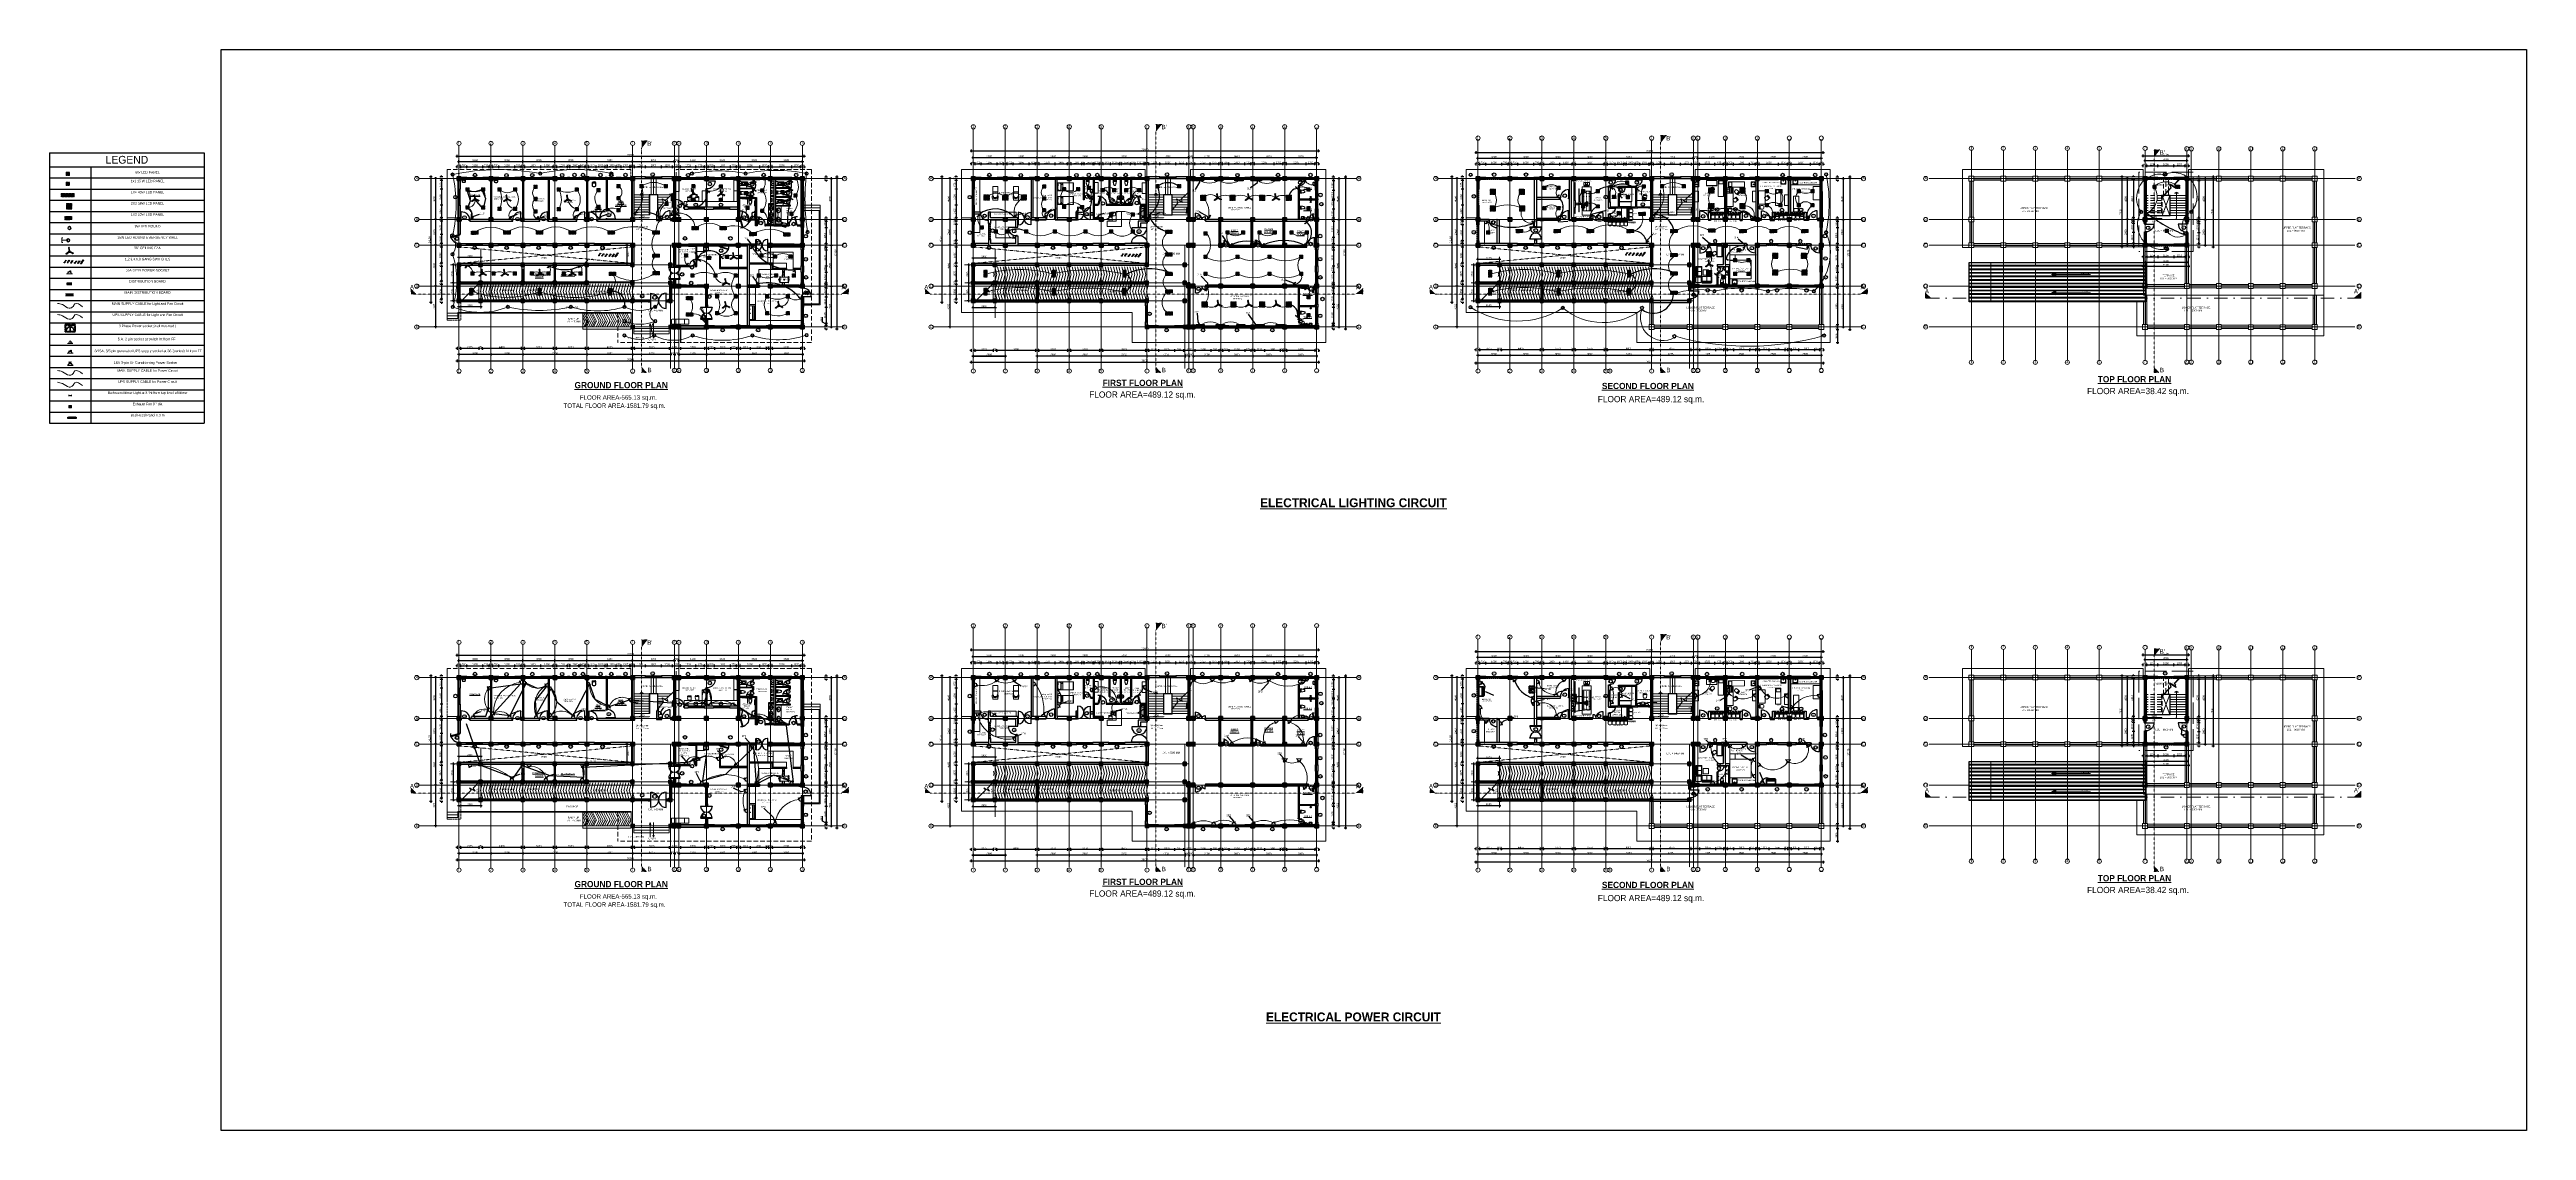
# Model space of a CAD drawing. Header units: inches. Extents: x -3071 to 2534411, y -17796 to 388172.
# Drawn here: x 1564661 to 1843477, y 261728 to 383372 of the extents above; entities that cross this region are included whole.
import ezdxf
from ezdxf.enums import TextEntityAlignment as Align

# ---------------------------------------------------------------- set-up
doc = ezdxf.new("R2010")
doc.units = ezdxf.units.IN
doc.header["$MEASUREMENT"] = 0
for name, pattern in [('ACAD_ISO08W100', [36, 24, -3, 6, -3]), ('CENTER', [2, 1.25, -0.25, 0.25, -0.25]), ('DASHDOT', [1, 0.5, -0.25, 0, -0.25]), ('DASHDOT2', [12.7, 6.35, -3.175, 0, -3.175]), ('DASHED', [0.75, 0.5, -0.25]), ('Hidden', [15, 12, -3]), ('HIDDEN2', [0.1875, 0.125, -0.0625]), ('Short Dash Space', [7, 3, -4]), ('TRAZOS1', [0.15, 0.1, -0.05])]:
    doc.linetypes.add(name, pattern=pattern)
for name, color, linetype, lineweight in [('001-Archi- door window elevation', 92, 'Continuous', 25), ('001-Archi- Fixed Furniture', 38, 'Continuous', 0), ('001-Archi- Opening', 90, 'Continuous', 25), ('001-Archi-Dry wall', 230, 'Continuous', 35), ('001-Archi-Opening Tags', 14, 'Continuous', 25), ('001-Archi-Sanitary', 130, 'Continuous', 5), ('001-Archi-sill', 22, 'Continuous', 15), ('001-Archi-Text', 180, 'Continuous', 18), ('002-Archi- Opening', 90, 'Continuous', 25), ('002-Archi-Brick Wall', 10, 'Continuous', 50), ('1 LIGHT N SWITCH', 3, 'Continuous', 25), ('4 DB BOXES', 3, 'Continuous', 25), ('5 A power', 220, 'Continuous', 9), ('5 DB BOXES', 3, 'Continuous', 25), ('A .09 overhang', 1, 'Continuous', 9), ('A .4 col', 5, 'Continuous', 40), ('A 0.05 hatch', 252, 'Continuous', 5), ('A 0.09 Furniture', 30, 'Continuous', 5), ('A 0.13 DIM', 6, 'Continuous', 13), ('A 0.13 dw', 3, 'Continuous', 13), ('A 0.13 fixed furniture', 10, 'Continuous', 13), ('A 0.13 Furniture', 30, 'Continuous', 13), ('A 0.13 IND DIM', 240, 'Continuous', 13), ('A 0.13 sanitary', 8, 'Continuous', 13), ('A 0.13 Text', 6, 'Continuous', 13), ('A 0.13parapet partition', 230, 'Continuous', 13), ('A 0.18 steps', 6, 'Continuous', 18), ('A 0.40 wall', 160, 'Continuous', 40), ('A 0.9 RAILING', 100, 'Continuous', 9), ('A FURNITURE', 32, 'Continuous', 5), ('Bed Head Panel 0.9 m', 120, 'Continuous', 30), ('Ceilling suspended uits', 190, 'Continuous', 25), ('cen', 50, 'ACAD_ISO08W100', 5), ('conduit Light & fan City', 30, 'Continuous', 5), ('DIM', 161, 'Continuous', 15), ('dotted line', 1, 'DASHED', 9), ('elect text', 2, 'Continuous', 50), ('Grid Tag', 6, 'Continuous', 20), ('p1 walls stone outline', 4, 'Continuous', 30), ('Picture Light', 3, 'Continuous', 35), ('Power Sockets City supply', 141, 'Continuous', 13), ('section', 6, 'DASHDOT2', 20), ('Switches', 173, 'Continuous', 15), ('text', 7, 'Continuous', 25), ('v1 windows', 152, 'Continuous', 20), ('wall 0.4', 7, 'Continuous', 40)]:
    doc.layers.add(name, color=color, linetype=linetype, lineweight=lineweight)
for name, color, linetype in [('1 x 4 recessed', 80, 'CENTER'), ('2 x 11 recessed', 60, 'CENTER'), ('2 x 36 recessed', 80, 'CENTER'), ('Bathroom Mirror Light', 111, 'CENTER'), ('ceilling fan', 3, 'Continuous'), ('emergencylight', 1, 'Continuous'), ('Exhaust Fan', 130, 'CENTER'), ('power socket 3phase line', 54, 'CENTER'), ('power socket Generator', 210, 'CENTER'), ('thrtywpanel', 7, 'Continuous'), ('wire powered ups', 3, 'Continuous'), ('Wires', 1, 'Continuous')]:
    doc.layers.add(name, color=color, linetype=linetype)
doc.styles.add('AERIAL', font='arial.ttf', dxfattribs={"height": 10})
doc.styles.add('Archi 100', font='GOTHIC.TTF', dxfattribs={"height": 200})
doc.styles.add('ARIAL', font='arial.ttf', dxfattribs={"width": 0.9})
doc.styles.add('CG', font='GOTHIC.TTF', dxfattribs={"height": 40})
doc.styles.get("Standard").update_dxf_attribs({"font": 'GOTHIC.TTF'})
doc.linetypes.add('ZIGZAG', pattern='A,0.0001,-0.2,[131,ltypeshp.shx,S=0.2,R=0,X=-0.2,Y=0],-0.4,[131,ltypeshp.shx,S=0.2,R=180,X=0.2,Y=0],-0.2', length=0.8001)
doc.dimstyles.new('Archi 100', dxfattribs={"dimtxt": 200, "dimasz": 150, "dimexe": 150, "dimexo": 300, "dimgap": 50, "dimtad": 1, "dimdec": 0, "dimrnd": 5, "dimzin": 0, "dimdsep": 46, "dimtxsty": 'Archi 100', "dimblk": 'ARCHTICK', "dimcen": 0.09, "dimdle": 150, "dimclrd": 256, "dimclre": 256, "dimclrt": 256, "dimadec": 0, "dimazin": 0, "dimtfac": 1, "dimtdec": 0, "dimtix": 1, "dimtofl": 0, "dimtmove": 0, "dimatfit": 3, "dimfxl": 150, "dimfxlon": 1, "dimtolj": 1, "dimtzin": 0, "dimlwd": -1, "dimlwe": -1, "dimarcsym": 0})
doc.dimstyles.new('el to el 200', dxfattribs={"dimtxt": 200, "dimasz": 80, "dimexe": 150, "dimexo": 150, "dimgap": 60, "dimtad": 1, "dimdec": 1, "dimlfac": -1, "dimrnd": 1, "dimdsep": 46, "dimtxsty": 'ARIAL', "dimblk": 'DOT', "dimcen": 1, "dimdle": 25, "dimse1": 1, "dimse2": 1, "dimclrd": 256, "dimclre": 256, "dimclrt": 256, "dimadec": 0, "dimazin": 0, "dimtfac": 1, "dimtdec": 1, "dimtix": 1, "dimtmove": 1, "dimatfit": 0, "dimfxl": 400, "dimfxlon": 1, "dimlwd": 9, "dimlwe": 9, "dimarcsym": 0})

# ---------------------------------------------------------------- blocks, each defined once
blk = doc.blocks.new('tap bib long neck plan')
at = {"linetype": 'Continuous'}
blk.add_lwpolyline([(90, -10), (0, -10), (0, 10), (90, 10)], dxfattribs=at)
blk.add_lwpolyline([(126, 8), (147, 8, -1), (147, -8), (126, -8)], format="xyb", dxfattribs=at)
for radius in [20, 15]:
    blk.add_circle((108, 0), radius, dxfattribs=at)
blk = doc.blocks.new('*U657')
at = {"ltscale": 100}
for points in [[(5, 50), (5, -50), (40, -50), (40, 50)], [(1760, 50), (1760, -50), (1795, -50), (1795, 50)]]:
    blk.add_hatch(color=256, dxfattribs=at).paths.add_polyline_path(points)
for points in [[(5, 50), (5, -50), (40, -50), (40, 50)], [(1760, 50), (1760, -50), (1795, -50), (1795, 50)]]:
    blk.add_lwpolyline(points, close=True)
for points in [[(43, 855.5), (43, -855.5, 1)], [(1757, 855.5), (1757, -855.5, -1)]]:
    blk.add_lwpolyline(points, format="xyb", close=True, dxfattribs=at)
blk = doc.blocks.new('*U654')
at = {"ltscale": 100}
for points in [[(5, 50), (5, -50), (55, -50), (55, 15), (40, 15), (40, 50)], [(995, 50), (995, -50), (945, -50), (945, 15), (960, 15), (960, 50)]]:
    blk.add_hatch(color=256, dxfattribs=at).paths.add_polyline_path(points)
for points in [[(5, 50), (5, -50), (55, -50), (55, 15), (40, 15), (40, 50)], [(995, 50), (995, -50), (945, -50), (945, 15), (960, 15), (960, 50)]]:
    blk.add_lwpolyline(points, close=True)
blk.add_lwpolyline([(43, 50), (43, 964, -0.4142136), (957, 50)], format="xyb", dxfattribs=at)
blk = doc.blocks.new('autoclave')
at = {"layer": 'A FURNITURE'}
for p, q in [((-450, 350), (-450, -350)), ((450, 350), (450, -350))]:
    blk.add_line(p, q, dxfattribs=at)
for points in [[(-556, -12), (-556, 12), (-616, 12), (-616, -12)], [(-616, -12), (-616, 12), (-586, 12), (-586, -12)], [(-450, 300), (450, 300), (450, -300), (-450, -300)], [(500, -300), (500, -265), (559, -265), (559, -300)], [(559, -237), (559, -327), (538, -327), (538, -237)]]:
    blk.add_lwpolyline(points, close=True, dxfattribs=at)
for points in [[(-450, -350), (-500, -350), (-500, 350), (-450, 350)], [(450, 350), (500, 350), (500, -350), (450, -350)]]:
    blk.add_lwpolyline(points, dxfattribs=at)
for centre, radius in [((-601, 0), 8.75), ((-601, 0), 6.25), ((0, 0), 50), ((0, 0), 37.5)]:
    blk.add_circle(centre, radius, dxfattribs=at)
for centre, start, end in [((269, 0), 158.67722, 201.32278), ((-269, 0), 341.29464, 21.32278)]:
    blk.add_arc(centre, 825, start, end, dxfattribs=at)
blk = doc.blocks.new('A$C02CC5259')
at = {"layer": 'A FURNITURE', "ltscale": 12, "rotation": 90}
blk.add_blockref('autoclave', (300, 215), dxfattribs=at)
blk = doc.blocks.new('W2')
at = {"layer": 'A 0.13 dw'}
for points in [[(143910, 195589), (143910, 195359), (142110, 195359), (142110, 195589)], [(142110, 195446), (143910, 195446), (143910, 195496), (142110, 195496)]]:
    blk.add_lwpolyline(points, close=True, dxfattribs=at)
blk = doc.blocks.new('VENT 1800')
at = {"layer": 'A 0.13 dw', "linetype": 'Hidden', "ltscale": 15}
for p, q in [((165850, 199351), (167650, 199351)), ((167650, 199258), (165850, 199258)), ((165850, 199208), (167650, 199208)), ((167650, 199121), (165850, 199121))]:
    blk.add_line(p, q, dxfattribs=at)
at = {"layer": 'A 0.40 wall', "ltscale": 15}
for p, q in [((165850, 199121), (165850, 199351)), ((165850, 199258), (165850, 199208)), ((167650, 199351), (167650, 199121)), ((167650, 199208), (167650, 199258))]:
    blk.add_line(p, q, dxfattribs=at)
blk = doc.blocks.new('WIN W3')
at = {"layer": 'A 0.13 dw'}
for points in [[(169745, 183259), (168245, 183259), (168245, 183489), (169745, 183489)], [(169745, 183339), (168245, 183339), (168245, 183389), (169745, 183389)]]:
    blk.add_lwpolyline(points, close=True, dxfattribs=at)
blk = doc.blocks.new('W4A')
at = {"layer": 'A 0.13 dw'}
for points in [[(165329, 201033), (165329, 200803), (164129, 200803), (164129, 201033)], [(164129, 200891), (165329, 200891), (165329, 200941), (164129, 200941)]]:
    blk.add_lwpolyline(points, close=True, dxfattribs=at)
blk = doc.blocks.new('grid')
at = {"layer": 'Grid Tag', "linetype": 'Continuous', "ltscale": 30}
blk.add_circle((51, 48), 264, dxfattribs=at)
blk.add_attdef('GRID', (-143, -93), '', height=200)
blk = doc.blocks.new('_Dot')
at = {"color": 0, "linetype": 'ByBlock', "lineweight": -2}
blk.add_line((-0.5, 0), (-1, 0), dxfattribs=at)
at = {"color": 0, "linetype": 'ByBlock', "const_width": 0.5}
blk.add_lwpolyline([(-0.25, 0, 1), (0.25, 0, 1)], format="xyb", close=True, dxfattribs=at)
blk = doc.blocks.new('*D701')
at = {"layer": 'Defpoints', "color": 0, "ltscale": 20, "transparency": 16777216}
for p in [(1630416, 364788), (1632216, 364788), (1632216, 364434)]:
    blk.add_point(p, dxfattribs=at)
at = {"layer": 'DIM', "lineweight": 9, "ltscale": 20, "transparency": 16777216}
blk.add_line((1630496, 364434), (1632136, 364434), dxfattribs=at)
at = {"layer": 'DIM', "lineweight": 9, "ltscale": 20, "transparency": 16777216, "xscale": 80, "yscale": 80, "zscale": 80}
for p, rotation in [((1630416, 364434), 179.9999999999999), ((1632216, 364434), 359.9999999999999)]:
    blk.add_blockref('_Dot', p, dxfattribs=dict(at, rotation=rotation))
at = {"layer": 'DIM', "ltscale": 20, "transparency": 16777216, "insert": (1631316, 364597), "char_height": 200, "attachment_point": 5, "style": 'ARIAL'}
blk.add_mtext('1800', dxfattribs=at)
blk = doc.blocks.new('*D702')
at = {"layer": 'Defpoints', "lineweight": 9, "ltscale": 20, "transparency": 16777216}
blk.add_line((1613001, 355174), (1613001, 357039), dxfattribs=at)
at = {"layer": 'Defpoints', "color": 0, "ltscale": 20, "transparency": 16777216}
for p in [(1613001, 357119), (1613176, 357119), (1613176, 355094)]:
    blk.add_point(p, dxfattribs=at)
at = {"layer": 'Defpoints', "lineweight": 9, "ltscale": 20, "transparency": 16777216, "xscale": 80, "yscale": 80, "zscale": 80}
for p, rotation in [((1613001, 357119), 89.9999999999999), ((1613001, 355094), 269.9999999999999)]:
    blk.add_blockref('_Dot', p, dxfattribs=dict(at, rotation=rotation))
at = {"layer": 'Defpoints', "ltscale": 20, "transparency": 16777216, "insert": (1612839, 356106), "char_height": 200, "attachment_point": 5, "rotation": 90, "style": 'ARIAL'}
blk.add_mtext('2025', dxfattribs=at)
blk = doc.blocks.new('OT DOOR')
for points in [[(-2, 1433), (-644, 1433, 0.0143376), (-646, 1396), (-2, 1396)], [(-2, 67), (-644, 67, -0.0143376), (-646, 104), (-2, 104)], [(-1, 1433, 0.1466777), (1, 1433), (1, 1396), (-1, 1396)], [(-1, 67, -0.1466777), (1, 67), (1, 104), (-1, 104)], [(3, 1435, 0.1466777), (2, 1436), (40, 1436), (40, 1435)], [(644, 1433), (2, 1433), (2, 1396), (646, 1396, 0.0143376)], [(644, 67), (2, 67), (2, 104), (646, 104, -0.0143376)], [(3, 65, -0.1466777), (2, 64), (40, 64), (40, 65)]]:
    blk.add_lwpolyline(points, format="xyb", close=True)
for points in [[(40, 1500), (40, 1488), (50, 1488), (50, 1437), (-10, 1437), (-10, 1437), (-50, 1437), (-50, 1488), (-40, 1488), (-40, 1500), (40, 1500)], [(40, 0), (40, 12), (50, 12), (50, 63), (-50, 63), (-50, 63), (-50, 63), (-50, 12), (-40, 12), (-40, 0), (40, 0)]]:
    blk.add_lwpolyline(points)
for centre, radius in [((1, 1435), 2.22), ((1, 65), 2.22), ((1, 1435), 0.933), ((1, 65), 0.933)]:
    blk.add_circle(centre, radius)
for centre, start, end in [((0, 1396), 180, 0), ((0, 104), 0, 180)]:
    blk.add_arc(centre, 646, start, end)
blk = doc.blocks.new('window tag')
blk.add_circle((0, 0), 200)
at = {"style": 'Archi 100'}
blk.add_attdef('SYMBOL', text='', height=200, dxfattribs=at).set_placement((8, -10.5), align=Align.MIDDLE_CENTER)
at = {"style": 'Archi 100', "flags": 1}
for tag, p in [('WIDTH', (15, 174.5)), ('HEIGHT', (-4.5, -348.5))]:
    blk.add_attdef(tag, p, '', height=200, dxfattribs=at)
blk = doc.blocks.new('nd4 plan')
for p, q in [((669, 921, 0), (720, 935, 0)), ((676, 895, 0), (669, 921, 0)), ((684, 897, 0), (676, 895, 0)), ((676, 895, 0), (899, 63)), ((899, 63), (676, 895, 0)), ((684, 897, 0), (720, 906, 0)), ((906, 65), (684, 897, 0)), ((727, 908, 0), (720, 935, 0)), ((720, 906, 0), (727, 908, 0)), ((942, 75), (720, 906, 0)), ((956, 55), (727, 908, 0)), ((950, 77), (899, 63)), ((899, 63), (905, 41)), ((905, 41), (956, 55)), ((906, 65), (942, 75))]:
    blk.add_line(p, q)
for points in [[(0, -45), (0, 55), (44, 55), (44, 5), (67, 5), (67, -45)], [(956, 5), (933, 5), (933, -45), (1000, -45), (1000, 55), (956, 55), (727, 908), (720, 935), (669, 921), (676, 895), (899, 63), (899, 63), (905, 41), (956, 55)], [(942, 75), (720, 906), (684, 897), (906, 65)]]:
    blk.add_lwpolyline(points, close=True)
blk.add_arc((956, 55), 912, 87.24167, 179.99994)
blk = doc.blocks.new('tap bib long body plan')
at = {"linetype": 'Continuous'}
blk.add_lwpolyline([(90, -10), (0, -10), (0, 10), (90, 10)], dxfattribs=at)
blk.add_lwpolyline([(126, 8), (147, 8, -1), (147, -8), (126, -8)], format="xyb", dxfattribs=at)
for radius in [20, 15]:
    blk.add_circle((108, 0), radius, dxfattribs=at)
blk = doc.blocks.new('*U75')
at = {"linetype": 'ByBlock'}
blk.add_line((272, 417), (272, 218), dxfattribs=at)
at = {"linetype": 'Continuous', "ltscale": 20}
blk.add_lwpolyline([(-247, 490), (247, 490, -0.4142136), (272, 465), (272, 45, -0.4142136), (247, 20), (-247, 20, -0.4142136), (-272, 45), (-272, 465, -0.4142136)], format="xyb", close=True, dxfattribs=at)
for points in [[(-233, 255), (-233, 347), (-233, 450), (0, 450), (232, 450), (232, 350), (232, 255)], [(-233, 255), (-233, 163), (-233, 60), (0, 60), (232, 60), (232, 160), (232, 255)]]:
    blk.add_open_spline(points, degree=3, knots=[342.7839851, 342.7839851, 342.7839851, 342.7839851, 446.8981331, 685.5679701, 924.2378071, 1028.3519552, 1028.3519552, 1028.3519552, 1028.3519552], dxfattribs=at)
at = {"rotation": 90}
blk.add_blockref('tap bib long body plan', (0, 0), dxfattribs=at)
blk = doc.blocks.new('ed 17')
for p, q in [((95, -116), (44, -130)), ((44, -130), (208, -761)), ((50, -152), (101, -138)), ((94, -140), (58, -150)), ((58, -150), (215, -759)), ((94, -140), (251, -750)), ((101, -138), (95, -116)), ((259, -748), (101, -138)), ((101, -138), (259, -748)), ((215, -759), (208, -761)), ((208, -761), (215, -788)), ((251, -750), (215, -759)), ((266, -774), (215, -788)), ((251, -750), (259, -748)), ((259, -748), (266, -774))]:
    blk.add_line(p, q)
for points in [[(44, -80), (67, -80), (67, -30), (0, -30), (0, -130), (44, -130), (208, -761), (215, -788), (266, -774), (259, -748), (101, -138), (101, -138), (95, -116), (44, -130)], [(58, -150), (215, -759), (251, -750), (94, -140)]]:
    blk.add_lwpolyline(points, close=True)
at = {"elevation": 0}
blk.add_lwpolyline([(750, -30), (750, -130), (706, -130), (706, -80), (683, -80), (683, -30)], close=True, dxfattribs=at)
at = {"linetype": 'TRAZOS1'}
blk.add_arc((28, -133), 678, 271.35039, 0.26428, dxfattribs=at)
blk = doc.blocks.new('basin oct')
for points in [[(-184, -326, 0), (-141, -318, 0), (-100, -296, 0), (-63, -261, 0), (-33, -214, 0), (-11, -158, 0), (1, -96, 0), (4, -32, 0), (-4, 32, 0), (-21, 91, 0), (-47, 143, 0), (-81, 184, 0), (-120, 213, 0), (-162, 228, 0), (-206, 228, 0), (-267, 213, 0), (-306, 184, 0), (-339, 143, 0), (-365, 91, 0), (-383, 32, 0), (-390, -48, 0), (-386, -96, 0), (-375, -158, 0), (-353, -214, 0), (-323, -261, 0), (-287, -296, 0), (-246, -318, 0), (-184, -326, 0)], [(-61, -48, 0), (-66, 15, 0), (-80, 74, 0), (-103, 125, 0), (-134, 164, 0), (-169, 188, 0), (-207, 197, 0), (-262, 188, 0), (-298, 164, 0), (-328, 125, 0), (-351, 74, 0), (-366, 15, 0), (-371, -48, 0)], [(-71, -48, 0), (-76, 14, 0), (-90, 72, 0), (-111, 122, 0), (-139, 160, 0), (-171, 186, 0), (-207, 196, 0), (-260, 190, 0)], [(-61, -48, 0), (-66, -111, 0), (-80, -170, 0), (-103, -221, 0), (-134, -260, 0), (-169, -284, 0), (-207, -293, 0), (-262, -284, 0), (-298, -260, 0), (-328, -221, 0), (-351, -170, 0), (-366, -111, 0), (-371, -48, 0)], [(-71, -48, 0), (-76, -110, 0), (-90, -168, 0), (-111, -218, 0), (-139, -256, 0), (-171, -282, 0), (-207, -291, 0), (-260, -285, 0)]]:
    blk.add_polyline3d(points)
for centre, radius in [((-32, 1), 9.35), ((-184, -48), 20.7), ((-184, -48), 17.2), ((-32, -48), 13.2), ((-32, -97), 9.35)]:
    blk.add_circle(centre, radius)
blk = doc.blocks.new('pan oct')
at = {"linetype": 'Continuous'}
for p, q in [((-579, 115), (-579, 190)), ((-554, 190), (-554, 115)), ((-529, 115), (-529, 190)), ((-504, 190), (-504, 115)), ((-479, 115), (-479, 190)), ((-454, 190), (-454, 115)), ((-429, 115), (-429, 190)), ((-414, 190), (-414, 115)), ((-389, 115), (-389, 190)), ((-579, -115), (-579, -190)), ((-554, -190), (-554, -115)), ((-529, -115), (-529, -190)), ((-504, -190), (-504, -115)), ((-479, -115), (-479, -190)), ((-454, -190), (-454, -115)), ((-429, -115), (-429, -190)), ((-414, -190), (-414, -115)), ((-389, -115), (-389, -190))]:
    blk.add_line(p, q, dxfattribs=at)
at = {"color": 0}
for p, q in [((-237, -150), (-221, -150)), ((-237, -181), (-237, -150)), ((-231, -181), (-237, -181)), ((-231, -181), (-223, -181)), ((-231, -198), (-231, -181)), ((-223, -198), (-231, -198)), ((-223, -181), (-223, -198)), ((-221, -181), (-223, -181))]:
    blk.add_line(p, q, dxfattribs=at)
at = {"linetype": 'Continuous'}
blk.add_lwpolyline([(-710, 215), (-750, 175), (-750, -175), (-710, -215), (-260, -215), (-221, -175), (-220, 175), (-260, 215)], close=True, dxfattribs=at)
blk.add_lwpolyline([(-593, 90, 0.9622509), (-593, -90), (-393, -100, 1.0392009), (-393, 100)], format="xyb", close=True, dxfattribs=at)
for points in [[(-364, 97), (-364, 205), (-604, 205), (-604, 89)], [(-364, -96), (-364, -205), (-604, -205), (-604, -88)]]:
    blk.add_lwpolyline(points, dxfattribs=at)
blk.add_lwpolyline([(-303, 50, 0.9354144), (-303, -50)], format="xyb", dxfattribs=at)
blk.add_lwpolyline([(0, -225), (0, 225), (-195, 225, 0.4247245), (-220, 200), (-221, -200, 0.4042183), (-195, -225)], format="xyb", close=True)
at = {"color": 0, "linetype": 'HIDDEN2', "extrusion": (0, 0, -1)}
for major_axis, start_param, end_param in [((-20.7, 20.7), -1.0995574, -0.7853982), ((-20.7, -20.7), 1.0995574, 1.4137167), ((-20.7, 20.7), 0.1570796, 0.4712389), ((-20.7, 20.7), 0.7853982, 1.0995574), ((-20.7, 20.7), 1.4137167, 1.727876), ((-20.7, -20.7), 3.6128316, 3.9269908), ((-20.7, 20.7), 4.5553093, 4.8694686), ((-20.7, -20.7), 5.4977871, 5.8119464), ((-20.7, 20.7), 3.2986723, 3.6128316), ((-20.7, 20.7), 2.6703538, 2.984513)]:
    blk.add_ellipse((-165, 1), major_axis=major_axis, ratio=1, start_param=start_param, end_param=end_param, dxfattribs=at)
at = {"color": 0, "extrusion": (0, 0, -1)}
for major_axis, start_param, end_param in [((-5.75, -5.73), 0, 0.7853982), ((-5.75, -5.73), 1.5707963, 2.3561945), ((-5.73, 5.75), 3.1415927, 3.9269908), ((-5.75, -5.73), 3.1415927, 3.9269908)]:
    blk.add_ellipse((-124, -148), major_axis=major_axis, ratio=1, start_param=start_param, end_param=end_param, dxfattribs=at)
blk = doc.blocks.new('sa oct uni toi')
for p, q in [((-214, 420), (-214, 287)), ((-214, 151), (-214, 287)), ((-88, 458), (-200, 458)), ((-19, 113), (-200, 113)), ((-158, 439), (-158, 287)), ((-158, 132), (-158, 287)), ((-113, 392), (-113, 287)), ((-113, 179), (-113, 287)), ((0, 411), (-94, 411)), ((0, 160), (-94, 160)), ((-89, 455), (-89, 420)), ((-60, 461), (-82, 461)), ((-60, 414), (-82, 414)), ((-82, 414), (-82, 411)), ((-60, 414), (-60, 411)), ((-19, 458), (-54, 458)), ((-53, 455), (-53, 420)), ((0, 439), (0, 287)), ((0, 132), (0, 287))]:
    blk.add_line(p, q)
for centre, radius, start, end in [((-35, 287), 615, 172.66519, 179.99807), ((15, 287), 665, 180.00159, 187.05225), ((-626, 364), 18.9, 110.02182, 174.88918), ((-626, 207), 18.9, 185.11082, 249.97818), ((-200, -804), 1262, 90, 110.02182), ((-200, 1375), 1262, 249.97818, 270), ((-44, 287), 580, 172.68564, 179.99802), ((6, 287), 631, 180.00162, 187.0158), ((-601, 359), 18.9, 109.00338, 174.9977), ((-601, 212), 18.9, 185.0023, 250.99662), ((-44, 287), 575, 172.66831, 179.99799), ((7, 287), 625, 180.00163, 187.03027), ((-601, 359), 12.6, 109.00338, 174.9977), ((-601, 212), 12.6, 185.0023, 250.99662), ((-200, -804), 1250, 88.00344, 109.00338), ((-200, 1375), 1250, 250.99662, 271.99656), ((-200, -804), 1243, 91.5459, 109.00338), ((-200, 1375), 1243, 250.99662, 268.4541), ((-233, 420), 18.9, 360, 91.5459), ((-233, 151), 18.9, 268.4541, 360), ((-139, 439), 18.9, 90, 180), ((-139, 132), 18.9, 180, 270), ((-94, 392), 18.9, 90, 180), ((-94, 179), 18.9, 180, 270), ((-82, 455), 6.31, 150, 180), ((-82, 420), 6.31, 180, 270), ((-82, 455), 6.31, 90, 150), ((-60, 455), 6.31, 30, 90), ((-60, 420), 6.31, 270, 360), ((-60, 455), 6.31, 360, 30), ((-19, 439), 18.9, 360, 90), ((-19, 132), 18.9, 270, 360)]:
    blk.add_arc(centre, radius, start, end)
blk = doc.blocks.new('tap bib short neck plan')
at = {"linetype": 'Continuous'}
blk.add_lwpolyline([(39, 10), (0, 10), (0, -10), (39, -10)], dxfattribs=at)
blk.add_lwpolyline([(74, -8), (95, -8, 1), (95, 8), (74, 8)], format="xyb", dxfattribs=at)
for radius in [20, 15]:
    blk.add_circle((56, 0), radius, dxfattribs=at)
blk = doc.blocks.new('sa oct basin uni')
blk.add_lwpolyline([(-125, 400, 0.3123765), (-125, 400), (146, 400, -0.4142136), (285, 260), (285, 0), (-264, 0), (-264, 260, -0.4142136)], format="xyb", close=True)
blk.add_lwpolyline([(0, 80), (-125, 80, -0.7142818), (-125, 360), (146, 360, -0.7142818), (146, 80), (21, 80)], format="xyb")
for points in [[(24, 45), (-3, 45), (-3, 15), (24, 15)], [(21, 15), (0, 15), (0, 0), (21, 0)]]:
    blk.add_lwpolyline(points, close=True)
at = {"extrusion": (0, 0, -1), "zscale": -1, "rotation": 90.00000000000001}
blk.add_blockref('tap bib short neck plan', (-10, 45), dxfattribs=at)
blk = doc.blocks.new('gb')
at = {"layer": '001-Archi-Sanitary'}
blk.add_lwpolyline([(-25, 0), (25, 0), (25, 5), (-25, 5)], close=True, dxfattribs=at)
blk.add_lwpolyline([(15, 105, 1), (-15, 105), (-15, 5), (15, 5)], format="xyb", close=True, dxfattribs=at)
blk = doc.blocks.new('sa oct toilet paper')
at = {"ltscale": 2000}
for p, q in [((124, 127), (0, 127)), ((0, 91), (0, 127)), ((0, 82), (0, 91)), ((0, 14), (0, 82)), ((37, 45), (0, 45)), ((0, 14), (0, 5)), ((0, 5), (0, 14)), ((0, 5), (0, 0)), ((0, 0), (0, 5)), ((0, 0), (37, 0)), ((39, 48), (37, 45)), ((37, 45), (37, 14)), ((37, 14), (37, 5)), ((37, 5), (37, 1)), ((37, 0), (63, 0)), ((41, 51), (39, 48)), ((41, 51), (47, 51)), ((47, 51), (79, 51)), ((88, 0), (63, 0)), ((79, 51), (124, 51)), ((124, 91), (124, 127)), ((124, 82), (124, 91)), ((124, 51), (124, 82)), ((137, 65), (128, 65))]:
    blk.add_line(p, q, dxfattribs=at)
for points in [[(-13, 18), (-13, 78)], [(-4, 78), (-4, 18)], [(38, 5), (37, 5)], [(128, 78), (128, 65)], [(137, 65), (137, 78)]]:
    blk.add_lwpolyline(points, dxfattribs=at)
for points in [[(37, 14), (42, 14, -0.4142136)], [(37, 1, -0.0184836), (38, 5, -0.3219816)], [(37, 0, -0.0051741), (37, 1, -0.3219816)], [(38, 5, -0.0405183), (42, 14, -0.3219816)], [(42, 14, -0.0261075), (45, 20, -0.3219816), (63, 32, 0.3359365)], [(88, 0, 0.0904991), (80, 20, 0.3219816), (63, 32, -0.3359365)]]:
    blk.add_lwpolyline(points, format="xyb", dxfattribs=at)
for centre, radius, start, end in [((0, 78), 12.8, 89.96627, 181.25918), ((0, 18), 12.8, 178.74082, 270.03373), ((0, 78), 3.96, 89.96627, 181.25918), ((0, 18), 3.96, 178.74082, 270.03373), ((124, 78), 12.8, 358.74082, 90.03373), ((124, 78), 3.96, 358.74082, 90.03373)]:
    blk.add_arc(centre, radius, start, end, dxfattribs=at)
blk = doc.blocks.new('sa oct urinal')
blk.add_line((-15, -15), (-15, 15))
for points in [[(-262, 168, -0.0783737), (-364, 65, 0.1922055), (-380, 44), (-380, 0)], [(-262, -167, 0.0779527), (-364, -65, -0.1922055), (-380, -44), (-380, 0)], [(-238, 140, -0.0562156), (-336, 44, 0.1889909), (-346, 30), (-346, 0)], [(-238, -140, 0.0562156), (-336, -44, -0.1889909), (-346, -30), (-346, 0)], [(0, 0), (0, 188, 0.4142136), (-17, 206), (-277, 206), (-277, 182, -0.0200258), (-262, 168, -0.0226935)], [(0, 0), (0, -188, -0.4290452), (-17, -204), (-277, -204), (-277, -182, 0.0204273), (-262, -167, 0.0226928)], [(-263, -169, 0.1900762), (-179, 0, 0.022253)], [(-261, 167, -0.1875359), (-179, 0, -0.022252)], [(-155, 8), (-155, 14), (-158, 14, 0.1628992), (-158, -13), (-155, -13)], [(-147, 8), (-147, 11, -0.4142136), (-145, 13), (-141, 13, 0.3757351), (-139, 15, 4.2135306)], [(-147, -7), (-147, 8, -0.4142136)], [(-139, 16, 0.623891), (-125, 16, 1.6028441)], [(-125, 15), (-125, 16, 0.5036154)], [(-125, -14), (-125, 15, 0.5036154)], [(-15, 14), (-18, 14, 0.2034215), (-58, 15, -0.2396035), (-64, 15, 0.1074685)], [(-139, -14, 0.3093638), (-140, -13), (-145, -13, -0.4142136), (-147, -11), (-147, -7, -0.4142136)], [(-139, -16, -0.623891), (-125, -16, -1.6028441)], [(-125, -16, -0.532145), (-139, -16, -0.623891)], [(-125, -16), (-125, -14, 0.5036154)], [(-15, -14), (-18, -14, -0.2034215), (-58, -15, 0.2396035), (-64, -15, -0.1074685)]]:
    blk.add_lwpolyline(points, format="xyb")
for points in [[(-263, 204), (-263, 169)], [(-155, -7), (-155, 8)], [(-147, 8), (-155, 8)], [(-139, 15), (-139, 16)], [(-139, -14), (-139, 15)], [(-125, 14), (-121, 14)], [(-3, 32), (-15, 15)], [(-3, 32), (-3, 0)], [(0, 0), (0, 32), (-3, 32)], [(0, 0), (0, -32), (-3, -32)], [(-263, -204), (-263, -169)], [(-155, -13), (-155, -7)], [(-147, -7), (-155, -7)], [(-139, -16), (-139, -14)], [(-125, -13), (-121, -13)], [(-3, -32), (-15, -15)], [(-3, -32), (-3, 0)]]:
    blk.add_lwpolyline(points)
blk.add_lwpolyline([(-125, 0, 0.0756083), (-126, 4, 0.0858965), (-127, 7, 0.1060368), (-129, 9, 0.1265757), (-132, 9, 0.1265757), (-134, 9, 0.1060368), (-137, 7, 0.0858965), (-138, 4, 0.0756083), (-139, 0, 0.0756083), (-138, -3, 0.0858965), (-137, -6, 0.1060368), (-134, -8, 0.1265757), (-132, -8, 0.1265757), (-129, -8, 0.1060368), (-127, -6, 0.0858965), (-126, -3, 0.0756083)], format="xyb", close=True)
for centre, radius in [((-92, 0), 32), ((-92, 0), 11.6), ((-40, 0), 14.1), ((-40, 0), 11.6), ((-40, 0), 5.7)]:
    blk.add_circle(centre, radius)
blk.add_arc((-132, 12), 8.07, 33.9611, 146.0389)
blk = doc.blocks.new('both way handicap door')
for points in [[(0, 50), (0, -50), (44, -50), (44, -13), (67, -13), (67, 12), (44, 12), (44, 50), (0, 50)], [(1000, 50), (1000, -50), (956, -50), (956, -13), (933, -13), (933, 12), (956, 12), (956, 50), (1000, 50)]]:
    blk.add_lwpolyline(points)
for points in [[(87, 75), (53, 84), (44, 50), (78, 41)], [(298, 890), (264, 898), (53, 84), (87, 75)], [(293, 891), (269, 897), (58, 83), (82, 76)], [(307, 924), (273, 932), (264, 898), (298, 890)]]:
    blk.add_lwpolyline(points, close=True)
at = {"linetype": 'Hidden', "ltscale": 50}
blk.add_lwpolyline([(87, -75), (53, -84), (44, -50), (78, -41)], close=True, dxfattribs=at)
at = {"linetype": 'Hidden', "ltscale": 5}
for points in [[(298, -890), (264, -898), (53, -84), (87, -75)], [(293, -891), (269, -897), (58, -83), (82, -76)], [(307, -924), (273, -932), (264, -898), (298, -890)]]:
    blk.add_lwpolyline(points, close=True, dxfattribs=at)
blk.add_arc((44, 50), 912, 0, 89.99999)
blk.add_arc((44, -50), 912, 270.00001, 0, dxfattribs=at)
at = {"layer": '001-Archi-Dry wall'}
blk.add_lwpolyline([(44, -13), (44, -50)], dxfattribs=at)
blk = doc.blocks.new('chair ordinary plan')
at = {"linetype": 'Continuous'}
for p, q in [((-200, 415), (-200, 215)), ((-200, 115), (-200, 40)), ((100, 515), (-100, 515)), ((-100, 115), (100, 115)), ((200, 215), (200, 415)), ((200, 40), (200, 115))]:
    blk.add_line(p, q, dxfattribs=at)
for points in [[(-175, 149), (-175, 105)], [(-175, 30), (-175, 3), (-137, 3), (-137, 19)], [(-137, 94), (-137, 122)], [(137, 94), (137, 122)], [(175, 30), (175, 3), (137, 3), (137, 19)], [(175, 149), (175, 105)]]:
    blk.add_lwpolyline(points, dxfattribs=at)
for centre, radius, start, end in [((-100, 415), 100, 90, 180), ((-100, 215), 100, 180, 270), ((0, 595), 520, 247.3799, 292.6201), ((0, 520), 520, 247.3799, 292.6201), ((100, 415), 100, 0, 90), ((100, 215), 100, 270, 0)]:
    blk.add_arc(centre, radius, start, end, dxfattribs=at)
blk = doc.blocks.new('bench 0400 x 1200 plan')
at = {"color": 0, "linetype": 'Continuous'}
blk.add_lwpolyline([(1200, 0), (0, 0), (0, 400), (1200, 400)], close=True, dxfattribs=at)
blk = doc.blocks.new('*U681')
at = {"ltscale": 100}
for points in [[(5, 50), (5, -50), (55, -50), (55, 15), (40, 15), (40, 50)], [(995, 50), (995, -50), (945, -50), (945, 15), (960, 15), (960, 50)]]:
    blk.add_hatch(color=256, dxfattribs=at).paths.add_polyline_path(points)
for points in [[(5, 50), (5, -50), (55, -50), (55, 15), (40, 15), (40, 50)], [(995, 50), (995, -50), (945, -50), (945, 15), (960, 15), (960, 50)]]:
    blk.add_lwpolyline(points, close=True)
blk.add_lwpolyline([(43, 50), (43, 964, -0.4142136), (957, 50)], format="xyb", dxfattribs=at)
blk = doc.blocks.new('*U718')
at = {"ltscale": 100}
for points in [[(5, 50), (5, -50), (55, -50), (55, 15), (40, 15), (40, 50)], [(745, 50), (745, -50), (695, -50), (695, 15), (710, 15), (710, 50)]]:
    blk.add_hatch(color=256, dxfattribs=at).paths.add_polyline_path(points)
for points in [[(5, 50), (5, -50), (55, -50), (55, 15), (40, 15), (40, 50)], [(745, 50), (745, -50), (695, -50), (695, 15), (710, 15), (710, 50)]]:
    blk.add_lwpolyline(points, close=True)
blk.add_lwpolyline([(43, 50), (43, 716, -0.4142136), (709, 50)], format="xyb", dxfattribs=at)
blk = doc.blocks.new('dw tag')
blk.add_circle((0, 0), 224)
at = {"style": 'Archi 100'}
blk.add_attdef('SYMBOL', text='', height=200, dxfattribs=at).set_placement((8, -10.5), align=Align.MIDDLE_CENTER)
at = {"style": 'Archi 100', "flags": 1}
for tag, p in [('WIDTH', (15, 174.5)), ('HEIGHT', (-4.5, -348.5))]:
    blk.add_attdef(tag, p, '', height=200, dxfattribs=at)
blk = doc.blocks.new('vfrfrfef')
at = {"layer": 'A 0.13 dw'}
for points in [[(1185496, 370608), (1185496, 370378), (1184296, 370378), (1184296, 370608)], [(1184296, 370465), (1185496, 370465), (1185496, 370515), (1184296, 370515)]]:
    blk.add_lwpolyline(points, close=True, dxfattribs=at)
blk = doc.blocks.new('ffwef')
at = {"layer": 'A 0.13 dw'}
for points in [[(1184596, 368096), (1184596, 367866), (1183596, 367866), (1183596, 368096)], [(1183596, 367953), (1184596, 367953), (1184596, 368003), (1183596, 368003)]]:
    blk.add_lwpolyline(points, close=True, dxfattribs=at)
blk = doc.blocks.new('DVVE')
at = {"layer": 'A 0.13 dw'}
for points in [[(1185681, 368422), (1185681, 368192), (1185081, 368192), (1185081, 368422)], [(1185081, 368280), (1185681, 368280), (1185681, 368330), (1185081, 368330)]]:
    blk.add_lwpolyline(points, close=True, dxfattribs=at)
blk = doc.blocks.new('EWD')
at = {"layer": 'A 0.13 dw'}
for points in [[(1200362, 362216), (1200362, 361986), (1198562, 361986), (1198562, 362216)], [(1198562, 362073), (1200362, 362073), (1200362, 362123), (1198562, 362123)]]:
    blk.add_lwpolyline(points, close=True, dxfattribs=at)
blk = doc.blocks.new('*D712')
at = {"layer": 'Defpoints', "color": 0, "ltscale": 20, "transparency": 16777216}
for p in [(1688310, 364789), (1690110, 364789), (1690110, 364435)]:
    blk.add_point(p, dxfattribs=at)
at = {"layer": 'DIM', "lineweight": 9, "ltscale": 20, "transparency": 16777216}
blk.add_line((1688390, 364435), (1690030, 364435), dxfattribs=at)
at = {"layer": 'DIM', "lineweight": 9, "ltscale": 20, "transparency": 16777216, "xscale": 80, "yscale": 80, "zscale": 80}
for p, rotation in [((1688310, 364435), 179.9999999999999), ((1690110, 364435), 359.9999999999999)]:
    blk.add_blockref('_Dot', p, dxfattribs=dict(at, rotation=rotation))
at = {"layer": 'DIM', "ltscale": 20, "transparency": 16777216, "insert": (1689210, 364597), "char_height": 200, "attachment_point": 5, "style": 'ARIAL'}
blk.add_mtext('1800', dxfattribs=at)
blk = doc.blocks.new('*D711')
at = {"layer": 'Defpoints', "lineweight": 9, "ltscale": 20, "transparency": 16777216}
blk.add_line((1670896, 355174), (1670896, 357039), dxfattribs=at)
at = {"layer": 'Defpoints', "color": 0, "ltscale": 20, "transparency": 16777216}
for p in [(1670896, 357119), (1671071, 357119), (1671071, 355094)]:
    blk.add_point(p, dxfattribs=at)
at = {"layer": 'Defpoints', "lineweight": 9, "ltscale": 20, "transparency": 16777216, "xscale": 80, "yscale": 80, "zscale": 80}
for p, rotation in [((1670896, 357119), 89.9999999999999), ((1670896, 355094), 269.9999999999999)]:
    blk.add_blockref('_Dot', p, dxfattribs=dict(at, rotation=rotation))
at = {"layer": 'Defpoints', "ltscale": 20, "transparency": 16777216, "insert": (1670733, 356107), "char_height": 200, "attachment_point": 5, "rotation": 90, "style": 'ARIAL'}
blk.add_mtext('2025', dxfattribs=at)
blk = doc.blocks.new('charpi western plan with cistern')
at = {"rotation": 270}
blk.add_blockref('sa oct uni toi', (-287, 0), dxfattribs=at)
blk = doc.blocks.new('washbasin plan 0400w')
at = {"color": 0, "linetype": 'Continuous'}
for points in [[(-200, 0, 0), (-200, 180, 0)], [(60, 320, 0), (-60, 320, 0)], [(60, 280, 0), (-60, 280, 0)], [(-60, 80, 0), (60, 80, 0)], [(200, 0, 0), (200, 180, 0)]]:
    blk.add_polyline3d(points, dxfattribs=at)
blk.add_circle((0, 140), 20, dxfattribs=at)
for centre, radius, start, end in [((-60, 180), 140, 90, 180), ((-60, 180), 100, 90, 270), ((60, 180), 140, 0, 90), ((60, 180), 100, 270, 90)]:
    blk.add_arc(centre, radius, start, end, dxfattribs=at)
blk = doc.blocks.new('*U653')
at = {"ltscale": 100}
for points in [[(5, 50), (5, -50), (55, -50), (55, 15), (40, 15), (40, 50)], [(745, 50), (745, -50), (695, -50), (695, 15), (710, 15), (710, 50)]]:
    blk.add_hatch(color=256, dxfattribs=at).paths.add_polyline_path(points)
for points in [[(5, 50), (5, -50), (55, -50), (55, 15), (40, 15), (40, 50)], [(745, 50), (745, -50), (695, -50), (695, 15), (710, 15), (710, 50)]]:
    blk.add_lwpolyline(points, close=True)
blk.add_lwpolyline([(43, 50), (43, 684, -0.4142136), (677, 50)], format="xyb", dxfattribs=at)
blk = doc.blocks.new('tap lever plan')
at = {"linetype": 'Continuous', "ltscale": 25}
for p, q in [((62, 15), (162, 115)), ((67, 11), (167, 110))]:
    blk.add_line(p, q, dxfattribs=at)
blk.add_lwpolyline([(35, -11), (0, -11), (0, 10), (35, 10)], dxfattribs=at)
blk.add_lwpolyline([(70, -9), (91, -9, 1), (91, 8), (70, 8)], format="xyb", dxfattribs=at)
blk.add_lwpolyline([(186, 140), (164, 117, 1), (169, 112), (192, 134, 1)], format="xyb", close=True, dxfattribs=at)
blk.add_circle((52, 0), 18.2, dxfattribs=at)
blk.add_arc((52, 0), 20, 53.62693, 36.37307, dxfattribs=at)
blk = doc.blocks.new('scrub sink')
at = {"layer": 'A 0.13 sanitary'}
for p, q in [((432, 225), (-250, 225)), ((-250, 225), (-250, -1275)), ((0, 0), (-140, 175)), ((382, 175), (-140, 175)), ((-140, 175), (-140, -1225)), ((0, 0), (0, -1050)), ((207, 0), (0, 0)), ((207, 0), (382, 175)), ((207, 0), (207, -1050)), ((382, -1225), (382, 175)), ((432, -1275), (432, 225)), ((-250, -1275), (432, -1275)), ((0, -1050), (-140, -1225)), ((-140, -1225), (382, -1225)), ((207, -1050), (0, -1050)), ((207, -1050), (382, -1225))]:
    blk.add_line(p, q, dxfattribs=at)
for points in [[(-63, -218), (-250, -219), (-250, -240), (-63, -239)], [(-63, -860), (-250, -861), (-250, -882), (-63, -881)]]:
    blk.add_lwpolyline(points, close=True, dxfattribs=at)
for p in [(-63, -229), (-63, -870)]:
    blk.add_blockref('tap lever plan', p, dxfattribs=at)
blk = doc.blocks.new('bed single hospital')
at = {"linetype": 'Continuous'}
for p, q in [((0, -30), (0, -1826)), ((900, -60), (0, -60)), ((0, -650), (900, -650)), ((0, -1796), (900, -1796)), ((900, -1826), (900, -30))]:
    blk.add_line(p, q, dxfattribs=at)
for points in [[(870, -60, 1), (870, 0), (30, 0, 1), (30, -60)], [(30, -1796, 1), (30, -1856), (870, -1856, 1), (870, -1796)]]:
    blk.add_lwpolyline(points, format="xyb", dxfattribs=at)
blk.add_lwpolyline([(900, -450), (175, -450), (0, -625), (175, -625), (175, -450)], dxfattribs=at)
blk.add_lwpolyline([(625, -425), (875, -400), (825, -300), (875, -100), (775, -125), (550, -100), (175, -125), (25, -100), (25, -225), (50, -325), (25, -400), (225, -425)], close=True, dxfattribs=at)
blk = doc.blocks.new('*U656')
at = {"ltscale": 100}
for points in [[(5, 50), (5, -50), (55, -50), (55, 15), (40, 15), (40, 50)], [(745, 50), (745, -50), (695, -50), (695, 15), (710, 15), (710, 50)]]:
    blk.add_hatch(color=256, dxfattribs=at).paths.add_polyline_path(points)
for points in [[(5, 50), (5, -50), (55, -50), (55, 15), (40, 15), (40, 50)], [(745, 50), (745, -50), (695, -50), (695, 15), (710, 15), (710, 50)]]:
    blk.add_lwpolyline(points, close=True)
blk.add_lwpolyline([(43, 50), (43, 684, -0.4142136), (677, 50)], format="xyb", dxfattribs=at)
blk = doc.blocks.new('*U655')
at = {"ltscale": 100}
for points in [[(5, 50), (5, -50), (40, -50), (40, 50)], [(1460, 50), (1460, -50), (1495, -50), (1495, 50)]]:
    blk.add_hatch(color=256, dxfattribs=at).paths.add_polyline_path(points)
for points in [[(5, 50), (5, -50), (40, -50), (40, 50)], [(1460, 50), (1460, -50), (1495, -50), (1495, 50)]]:
    blk.add_lwpolyline(points, close=True)
for points in [[(43, 705.5), (43, -705.5, 1)], [(1457, 705.5), (1457, -705.5, -1)]]:
    blk.add_lwpolyline(points, format="xyb", close=True, dxfattribs=at)
blk = doc.blocks.new('table delivery brawn labs plan')
at = {"ltscale": 100}
for points in [[(-210, 281), (-210, 431, 1), (-335, 431), (-335, 281, 1)], [(210, 281), (210, 431, -1), (335, 431), (335, 281, -1)]]:
    blk.add_lwpolyline(points, format="xyb", close=True, dxfattribs=at)
blk.add_lwpolyline([(-280, 950), (280, 950), (280, 1550), (-280, 1550)], close=True, dxfattribs=at)
for points in [[(280, 493), (280, 925), (-280, 925), (-280, 493)], [(-280, 219), (-280, 0), (280, 0), (280, 219)], [(-210, 325), (210, 325)], [(-133, 300), (-210, 300)], [(210, 300), (133, 300)]]:
    blk.add_lwpolyline(points, dxfattribs=at)
for radius, start, end in [(133, 169.15502, 10.84498), (108, 166.59939, 13.40061)]:
    blk.add_arc((0, 300), radius, start, end, dxfattribs=at)
blk = doc.blocks.new('*U659')
at = {"ltscale": 100}
for points in [[(5, 50), (5, -50), (55, -50), (55, 15), (40, 15), (40, 50)], [(895, 50), (895, -50), (845, -50), (845, 15), (860, 15), (860, 50)]]:
    blk.add_hatch(color=256, dxfattribs=at).paths.add_polyline_path(points)
for points in [[(5, 50), (5, -50), (55, -50), (55, 15), (40, 15), (40, 50)], [(895, 50), (895, -50), (845, -50), (845, 15), (860, 15), (860, 50)]]:
    blk.add_lwpolyline(points, close=True)
blk.add_lwpolyline([(43, 50), (43, 864, -0.4142136), (857, 50)], format="xyb", dxfattribs=at)
blk = doc.blocks.new('*U652')
at = {"ltscale": 100}
for points in [[(5, 50), (5, -50), (55, -50), (55, 15), (40, 15), (40, 50)], [(1195, 50), (1195, -50), (1145, -50), (1145, 15), (1160, 15), (1160, 50)]]:
    blk.add_hatch(color=256, dxfattribs=at).paths.add_polyline_path(points)
for points in [[(5, 50), (5, -50), (55, -50), (55, 15), (40, 15), (40, 50)], [(1195, 50), (1195, -50), (1145, -50), (1145, 15), (1160, 15), (1160, 50)]]:
    blk.add_lwpolyline(points, close=True)
for points in [[(783, 50, 0.4142136), (43, 790), (43, 50)], [(786, 50, -0.4142136), (1157, 421), (1157, 50)]]:
    blk.add_lwpolyline(points, format="xyb", dxfattribs=at)
blk = doc.blocks.new('washbasin plan 0400w with tap')
blk.add_lwpolyline([(60, 320, -0.3123765), (60, 320), (-60, 320, 0.4142136), (-200, 180), (-200, 0), (200, 0), (200, 180, 0.4142136)], format="xyb", close=True)
blk.add_lwpolyline([(10, 80), (60, 80, 1), (60, 280), (-60, 280, 1), (-60, 80), (-10, 80)], format="xyb")
at = {"linetype": 'Continuous'}
for points in [[(-14, 45), (14, 45), (14, 15), (-14, 15)], [(-10, 15), (10, 15), (10, 0), (-10, 0)]]:
    blk.add_lwpolyline(points, close=True, dxfattribs=at)
at = {"ltscale": 100, "rotation": 90}
blk.add_blockref('tap bib short neck plan', (0, 45), dxfattribs=at)
blk = doc.blocks.new('SGOWER')
for p, q in [((1272568, 1354771), (1272487, 1354771)), ((1272585, 1354711), (1272530, 1354674)), ((1272582, 1354836), (1272534, 1354873)), ((1272634, 1354814), (1272622, 1354814)), ((1272634, 1354728), (1272622, 1354728)), ((1272637, 1354787), (1272634, 1354787)), ((1272637, 1354755), (1272634, 1354755)), ((1272637, 1354755), (1272637, 1354787)), ((1272801, 1354784), (1272637, 1354784)), ((1272801, 1354759), (1272637, 1354759)), ((1272729, 1354878), (1272791, 1354878)), ((1272729, 1354867), (1272791, 1354867)), ((1272729, 1354675), (1272791, 1354675)), ((1272729, 1354664), (1272791, 1354664)), ((1272731, 1354885), (1272791, 1354885)), ((1272731, 1354861), (1272791, 1354861)), ((1272731, 1354682), (1272791, 1354682)), ((1272731, 1354658), (1272791, 1354658)), ((1272734, 1354889), (1272791, 1354889)), ((1272734, 1354856), (1272791, 1354856)), ((1272734, 1354686), (1272791, 1354686)), ((1272734, 1354653), (1272791, 1354653)), ((1272735, 1354891), (1272791, 1354891)), ((1272735, 1354854), (1272791, 1354854)), ((1272735, 1354688), (1272791, 1354688)), ((1272735, 1354651), (1272791, 1354651)), ((1272737, 1354893), (1272791, 1354893)), ((1272791, 1354853), (1272737, 1354853)), ((1272791, 1354690), (1272737, 1354690)), ((1272737, 1354649), (1272791, 1354649)), ((1272791, 1354893), (1272791, 1354853)), ((1272791, 1354883), (1272811, 1354883)), ((1272791, 1354863), (1272811, 1354863)), ((1272791, 1354649), (1272791, 1354690)), ((1272791, 1354680), (1272811, 1354680)), ((1272791, 1354659), (1272811, 1354659)), ((1272811, 1354807), (1272801, 1354807)), ((1272801, 1354807), (1272801, 1354736)), ((1272811, 1354736), (1272801, 1354736)), ((1272811, 1354883), (1272811, 1354863)), ((1272811, 1354807), (1272811, 1354736)), ((1272811, 1354680), (1272811, 1354659))]:
    blk.add_line(p, q)
at = {"extrusion": (0, 0, -1)}
blk.add_ellipse((1272687, 1354771), major_axis=(0, 103), ratio=1, start_param=4.2051758, end_param=5.2196022, dxfattribs=at)
for centre, major_axis, start_param, end_param in [((1272661, 1354771), (-47.9, -47.9), -1.2077185, -0.3630778), ((1272622, 1354789), (-18, 18), 5.4977871, 6.6462631), ((1272622, 1354754), (-18, -18), -0.3630778, 0.7853982), ((1272661, 1354771), (-40.7, 40.7), 0.2157768, 1.3550195), ((1272634, 1354789), (-18, 18), 4.4966121, 6.4989622), ((1272634, 1354754), (-18, 18), 1.3550195, 3.3573695), ((1272655, 1354771), (-19.1, 19.1), 0.1613139, 1.4094824), ((1272606, 1354771), (-40.7, -40.7), 2.578612, 2.9258158), ((1272606, 1354771), (-40.7, 40.7), 3.3573695, 3.7045733), ((1272759, 1354873), (-21.6, -21.6), -1.5151258, -0.0556705), ((1272759, 1354670), (-21.6, -21.6), -1.5151258, -0.0556705)]:
    blk.add_ellipse(centre, major_axis=major_axis, ratio=1, start_param=start_param, end_param=end_param)
blk = doc.blocks.new('*D716')
at = {"layer": 'Defpoints', "color": 0, "ltscale": 20, "transparency": 16777216}
for p in [(1745115, 364789), (1746915, 364789), (1746915, 364436)]:
    blk.add_point(p, dxfattribs=at)
at = {"layer": 'DIM', "lineweight": 9, "ltscale": 20, "transparency": 16777216}
blk.add_line((1745195, 364436), (1746835, 364436), dxfattribs=at)
at = {"layer": 'DIM', "lineweight": 9, "ltscale": 20, "transparency": 16777216, "xscale": 80, "yscale": 80, "zscale": 80}
for p, rotation in [((1745115, 364436), 179.9999999999999), ((1746915, 364436), 359.9999999999999)]:
    blk.add_blockref('_Dot', p, dxfattribs=dict(at, rotation=rotation))
at = {"layer": 'DIM', "ltscale": 20, "transparency": 16777216, "insert": (1746015, 364598), "char_height": 200, "attachment_point": 5, "style": 'ARIAL'}
blk.add_mtext('1800', dxfattribs=at)
blk = doc.blocks.new('*D715')
at = {"layer": 'Defpoints', "lineweight": 9, "ltscale": 20, "transparency": 16777216}
blk.add_line((1727701, 355175), (1727701, 357040), dxfattribs=at)
at = {"layer": 'Defpoints', "color": 0, "ltscale": 20, "transparency": 16777216}
for p in [(1727701, 357120), (1727876, 357120), (1727876, 355095)]:
    blk.add_point(p, dxfattribs=at)
at = {"layer": 'Defpoints', "lineweight": 9, "ltscale": 20, "transparency": 16777216, "xscale": 80, "yscale": 80, "zscale": 80}
for p, rotation in [((1727701, 357120), 89.9999999999999), ((1727701, 355095), 269.9999999999999)]:
    blk.add_blockref('_Dot', p, dxfattribs=dict(at, rotation=rotation))
at = {"layer": 'Defpoints', "ltscale": 20, "transparency": 16777216, "insert": (1727538, 356108), "char_height": 200, "attachment_point": 5, "rotation": 90, "style": 'ARIAL'}
blk.add_mtext('2025', dxfattribs=at)
blk = doc.blocks.new('x-ray machine plan')
at = {"linetype": 'Continuous'}
for points in [[(0, 1010), (0, 0), (3200, 0), (3200, 1010)], [(500, 910), (500, 100), (2700, 100), (2700, 910)], [(1090, 605), (1000, 620), (1000, 640), (1500, 640), (1500, 620), (1410, 605)], [(1125, 335), (1125, 265), (1375, 265), (1375, 335)], [(1190, 100), (1190, -430), (1150, -480), (1350, -480), (1310, -430), (1310, 100)], [(3624, 620), (3624, 390), (3439, 390), (3439, 620)], [(3594, 390), (3574, 370), (3489, 370), (3469, 390)], [(3624, 620), (3639, 605), (3639, 405), (3624, 390)], [(850, -830), (174, -830), (174, -780), (850, -780)], [(1150, -335), (374, -335), (374, -365), (1150, -365)], [(850, -880), (850, -730), (1650, -730), (1650, -880)], [(1350, -730), (1350, -305), (1150, -305), (1150, -730)], [(1350, -335), (2974, -335), (2974, -365), (1350, -365)], [(1650, -830), (3674, -830), (3674, -780), (1650, -780)]]:
    blk.add_lwpolyline(points, close=True, dxfattribs=at)
at = {"linetype": 'Short Dash Space', "ltscale": 20}
for points in [[(2700, 810), (500, 810)], [(1000, 505), (500, 505)], [(1210, 200), (500, 200)], [(2700, 200), (1290, 200)], [(2700, 505), (1500, 505)]]:
    blk.add_lwpolyline(points, dxfattribs=at)
at = {"linetype": 'Continuous'}
for points in [[(1050, 445), (1000, 495), (1000, 605), (1500, 605), (1500, 495), (1450, 445)], [(1050, 405), (1130, 405)], [(1170, 445), (1130, 445)], [(1290, 180), (1210, 180)], [(1330, 445), (1370, 445)], [(1450, 405), (1370, 405)], [(3329, 800), (3329, 210)], [(3379, 390), (3379, 620)], [(3389, 620), (3389, 820), (3674, 820), (3674, 190), (3389, 190), (3389, 390)]]:
    blk.add_lwpolyline(points, dxfattribs=at)
at = {"ltscale": 100}
for points in [[(1050, 605), (1090, 605), (1090, 405), (1050, 405)], [(1090, 605), (1130, 605), (1130, 405), (1090, 405)], [(1170, 605), (1330, 605), (1330, 405), (1170, 405)], [(1210, 605), (1290, 605), (1290, 335), (1210, 335)], [(1210, 265), (1290, 265), (1290, 100), (1210, 100)], [(1370, 605), (1410, 605), (1410, 405), (1370, 405)], [(1410, 605), (1450, 605), (1450, 405), (1410, 405)], [(3329, 600), (3349, 620), (3439, 620), (3439, 390), (3349, 390), (3329, 410)], [(1150, -655), (1350, -655), (1350, -680), (1150, -680)]]:
    blk.add_lwpolyline(points, close=True, dxfattribs=at)
at = {"linetype": 'Continuous'}
blk.add_lwpolyline([(3349, 620), (3349, 800), (3329, 800, 0.4142136), (3289, 760), (3289, 250, 0.4142136), (3329, 210), (3349, 210), (3349, 390)], format="xyb", dxfattribs=at)
blk.add_circle((1250, -380), 50, dxfattribs=at)
blk = doc.blocks.new('*U683')
at = {"ltscale": 100}
for points in [[(5, 50), (5, -50), (55, -50), (55, 15), (40, 15), (40, 50)], [(745, 50), (745, -50), (695, -50), (695, 15), (710, 15), (710, 50)]]:
    blk.add_hatch(color=256, dxfattribs=at).paths.add_polyline_path(points)
for points in [[(5, 50), (5, -50), (55, -50), (55, 15), (40, 15), (40, 50)], [(745, 50), (745, -50), (695, -50), (695, 15), (710, 15), (710, 50)]]:
    blk.add_lwpolyline(points, close=True)
blk.add_lwpolyline([(43, 50), (43, 684, -0.4142136), (677, 50)], format="xyb", dxfattribs=at)
blk = doc.blocks.new('BGGR')
at = {"layer": 'A 0.13 dw'}
for points in [[(1190600, 331349), (1190600, 331464), (1191800, 331464), (1191800, 331349)], [(1191800, 331434), (1190600, 331434), (1190600, 331384), (1191800, 331384)]]:
    blk.add_lwpolyline(points, close=True, dxfattribs=at)
blk = doc.blocks.new('trolley hospital')
at = {"linetype": 'Continuous'}
for points in [[(1800, 0), (0, 0), (0, 600), (1800, 600)], [(1400, 50), (1400, 550), (1750, 550), (1750, 50)]]:
    blk.add_lwpolyline(points, close=True, dxfattribs=at)
blk = doc.blocks.new('table 1200 x 0600 plan')
at = {"color": 0, "linetype": 'Continuous'}
blk.add_lwpolyline([(0, 600), (1200, 600), (1200, 0), (0, 0)], close=True, dxfattribs=at)
for points in [[(0, 575), (1200, 575)], [(1200, 25), (0, 25)], [(25, 0), (25, 600)], [(1175, 600), (1175, 0)]]:
    blk.add_lwpolyline(points, dxfattribs=at)
blk = doc.blocks.new('ultrasound machine')
blk.add_lwpolyline([(-220, 0), (220, 0, -0.4142136), (270, -50), (270, -730, -0.4142136), (220, -780), (-220, -780, -0.4142136), (-270, -730), (-270, -50, -0.4142136)], format="xyb", close=True)
at = {"linetype": 'Continuous'}
for points in [[(225, -540), (225, -730), (-225, -730), (-225, -540)], [(200, -590), (200, -705), (-200, -705), (-200, -590)], [(-175, -410), (175, -410), (175, -310), (-175, -310)]]:
    blk.add_lwpolyline(points, close=True, dxfattribs=at)
blk.add_lwpolyline([(154, -310), (138, -110), (-138, -110), (-154, -310)], dxfattribs=at)
blk = doc.blocks.new('table 1500 x 0750 plan')
at = {"color": 0, "linetype": 'Continuous'}
blk.add_lwpolyline([(0, 750), (1500, 750), (1500, 0), (0, 0)], close=True, dxfattribs=at)
blk = doc.blocks.new('basin')
at = {"layer": 'A 0.13 sanitary', "extrusion": (0, 0, -1)}
blk.add_lwpolyline([(179136, -195359), (179412, -195359), (179412, -194849), (178840, -194849), (178840, -195359), (179115, -195359)], dxfattribs=at)
blk.add_lwpolyline([(179136, -195339), (179367, -195339, 0.4142136), (179392, -195314), (179392, -194894, 0.4142136), (179367, -194869), (178885, -194869, 0.4142136), (178860, -194894), (178860, -195314, 0.4142136), (178885, -195339), (179115, -195339)], format="xyb", dxfattribs=at)
at = {"layer": 'A 0.13 sanitary'}
for points in [[(-179112, -195198), (-179139, -195198), (-179139, -195228), (-179112, -195228)], [(-179115, -195228), (-179136, -195228), (-179136, -195404), (-179115, -195404)]]:
    blk.add_lwpolyline(points, close=True, dxfattribs=at)
for radius, start, end in [(35, 300.75738, 239.24262), (21, 293.87621, 246.12379)]:
    blk.add_arc((-179126, -195104), radius, start, end, dxfattribs=at)
for points, knots in [([(-179358, -195104), (-179358, -195011), (-179358, -194909), (-179126, -194909), (-178893, -194909), (-178893, -195009), (-178893, -195104)], [342.7839851, 342.7839851, 342.7839851, 342.7839851, 446.8981331, 685.5679701, 924.2378071, 1028.3519552, 1028.3519552, 1028.3519552, 1028.3519552]), ([(-179358, -195104), (-179358, -195196), (-179358, -195296), (-179228, -195299), (-179136, -195299)], [342.7839851, 342.7839851, 342.7839851, 342.7839851, 446.8981331, 676.8121602, 676.8121602, 676.8121602, 676.8121602]), ([(-179115, -195299), (-179023, -195299), (-178893, -195296), (-178893, -195199), (-178893, -195104)], [694.3237734, 694.3237734, 694.3237734, 694.3237734, 924.2378071, 1028.3519552, 1028.3519552, 1028.3519552, 1028.3519552])]:
    blk.add_open_spline(points, degree=3, knots=knots, dxfattribs=at)
at = {"layer": 'A 0.13 sanitary', "extrusion": (0, 0, -1), "zscale": -1, "rotation": 89.99999999999999}
blk.add_blockref('tap bib short neck plan', (179126, -195198), dxfattribs=at)
blk = doc.blocks.new('V3')
at = {"layer": 'A 0.13 dw', "linetype": 'Hidden', "ltscale": 20}
for p, q in [((151545, 189943), (153045, 189943)), ((151545, 189843), (153045, 189843)), ((153045, 189793), (151545, 189793)), ((153045, 189713), (151545, 189713))]:
    blk.add_line(p, q, dxfattribs=at)
at = {"layer": 'A 0.40 wall', "ltscale": 20}
for p, q in [((151545, 189713), (151545, 189943)), ((153045, 189943), (153045, 189713))]:
    blk.add_line(p, q, dxfattribs=at)
blk = doc.blocks.new('*U651')
at = {"linetype": 'ByBlock'}
blk.add_line((272, 417), (272, 218), dxfattribs=at)
at = {"linetype": 'Continuous', "ltscale": 20}
blk.add_lwpolyline([(-292, 510), (292, 510), (292, 0), (-292, 0)], close=True, dxfattribs=at)
blk.add_lwpolyline([(-247, 490), (247, 490, -0.4142136), (272, 465), (272, 45, -0.4142136), (247, 20), (-247, 20, -0.4142136), (-272, 45), (-272, 465, -0.4142136)], format="xyb", close=True, dxfattribs=at)
for points in [[(-233, 255), (-233, 347), (-233, 450), (0, 450), (232, 450), (232, 350), (232, 255)], [(-233, 255), (-233, 163), (-233, 60), (0, 60), (232, 60), (232, 160), (232, 255)]]:
    blk.add_open_spline(points, degree=3, knots=[342.7839851, 342.7839851, 342.7839851, 342.7839851, 446.8981331, 685.5679701, 924.2378071, 1028.3519552, 1028.3519552, 1028.3519552, 1028.3519552], dxfattribs=at)
at = {"rotation": 90}
blk.add_blockref('tap bib long body plan', (0, 0), dxfattribs=at)
blk = doc.blocks.new('*U658')
at = {"ltscale": 100}
for points in [[(5, 50), (5, -50), (55, -50), (55, 15), (40, 15), (40, 50)], [(995, 50), (995, -50), (945, -50), (945, 15), (960, 15), (960, 50)]]:
    blk.add_hatch(color=256, dxfattribs=at).paths.add_polyline_path(points)
for points in [[(5, 50), (5, -50), (55, -50), (55, 15), (40, 15), (40, 50)], [(995, 50), (995, -50), (945, -50), (945, 15), (960, 15), (960, 50)]]:
    blk.add_lwpolyline(points, close=True)
blk.add_lwpolyline([(43, 50), (43, 964, -0.4142136), (957, 50)], format="xyb", dxfattribs=at)
blk = doc.blocks.new('VENT 1200')
at = {"layer": 'A 0.13 dw', "linetype": 'Hidden', "ltscale": 15}
for p, q in [((144610, 190989), (143410, 190989)), ((143410, 190759), (144610, 190759))]:
    blk.add_line(p, q, dxfattribs=at)
blk.add_lwpolyline([(143410, 190849), (144610, 190849), (144610, 190899), (143410, 190899)], close=True, dxfattribs=at)
at = {"layer": 'A 0.40 wall', "ltscale": 15}
for p, q in [((143410, 190989), (143410, 190759)), ((144610, 190759), (144610, 190989))]:
    blk.add_line(p, q, dxfattribs=at)
blk = doc.blocks.new('sofa 2 person')
at = {"linetype": 'Continuous'}
for points in [[(-562, 62), (-500, 62, 0.4142136), (-475, 37), (-25, 37, 0.4142136), (0, 62, 0.4142136), (25, 37), (475, 37, 0.4142136), (500, 62), (562, 62), (562, 737), (-562, 737)], [(-500, 700, -0.4142136), (-475, 725), (-25, 725, -0.4142136), (0, 700, -0.4142136), (25, 725), (475, 725, -0.4142136), (500, 700)], [(-500, 187, -0.4142136), (-475, 212), (-25, 212, -0.4142136), (0, 187, -0.4142136), (25, 212), (475, 212, -0.4142136), (500, 187)], [(500, 100, 0.4142136), (475, 125), (25, 125, 0.4142136), (0, 100, 0.4142136), (-25, 125), (-475, 125, 0.4142136), (-500, 100)]]:
    blk.add_lwpolyline(points, format="xyb", dxfattribs=at)
for points in [[(-562, 62), (-562, 737)], [(0, 187), (0, 187)], [(0, 100), (0, 100)], [(500, 700), (500, 700)], [(500, 187), (500, 187)], [(500, 100), (500, 100)]]:
    blk.add_lwpolyline(points, close=True, dxfattribs=at)
for points in [[(-562, 725), (-500, 725)], [(-562, 75), (-500, 75)], [(500, 737), (500, 0), (-500, 0), (-500, 737)], [(-500, 25), (500, 25)], [(0, 700), (0, 62)], [(562, 725), (500, 725)], [(562, 75), (500, 75)]]:
    blk.add_lwpolyline(points, dxfattribs=at)
blk = doc.blocks.new('*U717')
at = {"ltscale": 100}
for points in [[(5, 50), (5, -50), (55, -50), (55, 15), (40, 15), (40, 50)], [(735, 50), (735, -50), (685, -50), (685, 15), (700, 15), (700, 50)]]:
    blk.add_hatch(color=256, dxfattribs=at).paths.add_polyline_path(points)
for points in [[(5, 50), (5, -50), (55, -50), (55, 15), (40, 15), (40, 50)], [(735, 50), (735, -50), (685, -50), (685, 15), (700, 15), (700, 50)]]:
    blk.add_lwpolyline(points, close=True)
blk.add_lwpolyline([(43, 50), (43, 716, -0.4142136), (709, 50)], format="xyb", dxfattribs=at)
blk = doc.blocks.new('door frame timber 100 x 50 with 35 x 15 rebate')
at = {"ltscale": 100}
blk.add_hatch(color=256, dxfattribs=at).paths.add_polyline_path([(0, 50), (0, -50), (50, -50), (50, 15), (35, 15), (35, 50)])
blk.add_lwpolyline([(0, 50), (0, -50), (50, -50), (50, 15), (35, 15), (35, 50)], close=True)
blk = doc.blocks.new('*U648')
at = {"ltscale": 100}
blk.add_line((-45, 50), (-45, 694), dxfattribs=at)
blk.add_arc((-31, 50), 644, 91.28765, 180, dxfattribs=at)
blk.add_blockref('door frame timber 100 x 50 with 35 x 15 rebate', (-715, 0))
at = {"xscale": -1}
blk.add_blockref('door frame timber 100 x 50 with 35 x 15 rebate', (-5, 0), dxfattribs=at)
blk = doc.blocks.new('SECOND FLOOR ROOF PLAN')
at = {"layer": 'A .09 overhang', "linetype": 'Hidden', "ltscale": 200}
for p, q in [((-6130, 8930), (-6130, 0)), ((0, 8930), (-6130, 8930)), ((0, 0), (0, 8930)), ((0, 0), (-6130, 0))]:
    blk.add_line(p, q, dxfattribs=at)
blk = doc.blocks.new('*D719')
at = {"layer": 'Defpoints', "color": 0, "ltscale": 20, "transparency": 16777216}
for p in [(1800660, 364704), (1802460, 364704), (1802460, 364350)]:
    blk.add_point(p, dxfattribs=at)
at = {"layer": 'DIM', "lineweight": 9, "ltscale": 20, "transparency": 16777216}
blk.add_line((1800740, 364350), (1802380, 364350), dxfattribs=at)
at = {"layer": 'DIM', "lineweight": 9, "ltscale": 20, "transparency": 16777216, "xscale": 80, "yscale": 80, "zscale": 80}
for p, rotation in [((1800660, 364350), 179.9999999999999), ((1802460, 364350), 359.9999999999999)]:
    blk.add_blockref('_Dot', p, dxfattribs=dict(at, rotation=rotation))
at = {"layer": 'DIM', "ltscale": 20, "transparency": 16777216, "insert": (1801560, 364513), "char_height": 200, "attachment_point": 5, "style": 'ARIAL'}
blk.add_mtext('1800', dxfattribs=at)
blk = doc.blocks.new('_ArchTick')
at = {"color": 0, "linetype": 'ByBlock', "const_width": 0.15}
blk.add_lwpolyline([(-0.5, -0.5), (0.5, 0.5)], dxfattribs=at)
blk = doc.blocks.new('*D811')
at = {"transparency": 16777216}
for p, q in [((1610551, 370188), (1610401, 370188)), ((1610551, 370038), (1610551, 370338)), ((1610951, 370038), (1610951, 370338)), ((1610951, 370188), (1611101, 370188))]:
    blk.add_line(p, q, dxfattribs=at)
at = {"layer": 'Defpoints', "color": 0, "transparency": 16777216}
for p in [(1610551, 369049), (1610951, 370188), (1610951, 369049)]:
    blk.add_point(p, dxfattribs=at)
at = {"transparency": 16777216, "xscale": 150, "yscale": 150, "zscale": 150}
blk.add_blockref('_ArchTick', (1610551, 370188), dxfattribs=at)
at = {"transparency": 16777216, "xscale": 150, "yscale": 150, "zscale": 150, "rotation": 180}
blk.add_blockref('_ArchTick', (1610951, 370188), dxfattribs=at)
at = {"transparency": 16777216, "insert": (1610751, 370343), "char_height": 200, "attachment_point": 5, "style": 'Archi 100'}
blk.add_mtext('\\A1;400', dxfattribs=at)
blk = doc.blocks.new('*D812')
at = {"transparency": 16777216}
for p, q in [((1610801, 370188), (1611801, 370188)), ((1610951, 370038), (1610951, 370338)), ((1611651, 370038), (1611651, 370338))]:
    blk.add_line(p, q, dxfattribs=at)
at = {"layer": 'Defpoints', "color": 0, "transparency": 16777216}
for p in [(1610951, 369049), (1611651, 370188), (1611651, 368964)]:
    blk.add_point(p, dxfattribs=at)
at = {"transparency": 16777216, "xscale": 150, "yscale": 150, "zscale": 150, "rotation": 180}
blk.add_blockref('_ArchTick', (1610951, 370188), dxfattribs=at)
at = {"transparency": 16777216, "xscale": 150, "yscale": 150, "zscale": 150}
blk.add_blockref('_ArchTick', (1611651, 370188), dxfattribs=at)
at = {"transparency": 16777216, "insert": (1611301, 370343), "char_height": 200, "attachment_point": 5, "style": 'Archi 100'}
blk.add_mtext('\\A1;700', dxfattribs=at)
blk = doc.blocks.new('*D813')
at = {"transparency": 16777216}
for p, q in [((1611501, 370188), (1613601, 370188)), ((1611651, 370038), (1611651, 370338)), ((1613451, 370038), (1613451, 370338))]:
    blk.add_line(p, q, dxfattribs=at)
at = {"layer": 'Defpoints', "color": 0, "transparency": 16777216}
for p in [(1611651, 368964), (1613451, 370188), (1613451, 368964)]:
    blk.add_point(p, dxfattribs=at)
at = {"transparency": 16777216, "xscale": 150, "yscale": 150, "zscale": 150, "rotation": 180}
blk.add_blockref('_ArchTick', (1611651, 370188), dxfattribs=at)
at = {"transparency": 16777216, "xscale": 150, "yscale": 150, "zscale": 150}
blk.add_blockref('_ArchTick', (1613451, 370188), dxfattribs=at)
at = {"transparency": 16777216, "insert": (1612551, 370343), "char_height": 200, "attachment_point": 5, "style": 'Archi 100'}
blk.add_mtext('\\A1;1800', dxfattribs=at)
blk = doc.blocks.new('*D814')
at = {"transparency": 16777216}
for p, q in [((1613301, 370188), (1614301, 370188)), ((1613451, 370038), (1613451, 370338)), ((1614151, 370038), (1614151, 370338))]:
    blk.add_line(p, q, dxfattribs=at)
at = {"layer": 'Defpoints', "color": 0, "transparency": 16777216}
for p in [(1613451, 368964), (1614151, 370188), (1614151, 369049)]:
    blk.add_point(p, dxfattribs=at)
at = {"transparency": 16777216, "xscale": 150, "yscale": 150, "zscale": 150, "rotation": 180}
blk.add_blockref('_ArchTick', (1613451, 370188), dxfattribs=at)
at = {"transparency": 16777216, "xscale": 150, "yscale": 150, "zscale": 150}
blk.add_blockref('_ArchTick', (1614151, 370188), dxfattribs=at)
at = {"transparency": 16777216, "insert": (1613801, 370343), "char_height": 200, "attachment_point": 5, "style": 'Archi 100'}
blk.add_mtext('\\A1;700', dxfattribs=at)
blk = doc.blocks.new('*D815')
at = {"transparency": 16777216}
for p, q in [((1614151, 370188), (1614001, 370188)), ((1614151, 370038), (1614151, 370338)), ((1614551, 370038), (1614551, 370338)), ((1614551, 370188), (1614701, 370188))]:
    blk.add_line(p, q, dxfattribs=at)
at = {"layer": 'Defpoints', "color": 0, "transparency": 16777216}
for p in [(1614151, 369049), (1614551, 370188), (1614551, 369049)]:
    blk.add_point(p, dxfattribs=at)
at = {"transparency": 16777216, "xscale": 150, "yscale": 150, "zscale": 150}
blk.add_blockref('_ArchTick', (1614151, 370188), dxfattribs=at)
at = {"transparency": 16777216, "xscale": 150, "yscale": 150, "zscale": 150, "rotation": 180}
blk.add_blockref('_ArchTick', (1614551, 370188), dxfattribs=at)
at = {"transparency": 16777216, "insert": (1614351, 370343), "char_height": 200, "attachment_point": 5, "style": 'Archi 100'}
blk.add_mtext('\\A1;400', dxfattribs=at)
blk = doc.blocks.new('*D816')
at = {"transparency": 16777216}
for p, q in [((1614401, 370188), (1615401, 370188)), ((1614551, 370038), (1614551, 370338)), ((1615251, 370038), (1615251, 370338))]:
    blk.add_line(p, q, dxfattribs=at)
at = {"layer": 'Defpoints', "color": 0, "transparency": 16777216}
for p in [(1614551, 369049), (1615251, 370188), (1615251, 368964)]:
    blk.add_point(p, dxfattribs=at)
at = {"transparency": 16777216, "xscale": 150, "yscale": 150, "zscale": 150, "rotation": 180}
blk.add_blockref('_ArchTick', (1614551, 370188), dxfattribs=at)
at = {"transparency": 16777216, "xscale": 150, "yscale": 150, "zscale": 150}
blk.add_blockref('_ArchTick', (1615251, 370188), dxfattribs=at)
at = {"transparency": 16777216, "insert": (1614901, 370343), "char_height": 200, "attachment_point": 5, "style": 'Archi 100'}
blk.add_mtext('\\A1;700', dxfattribs=at)
blk = doc.blocks.new('*D817')
at = {"transparency": 16777216}
for p, q in [((1615101, 370188), (1617201, 370188)), ((1615251, 370038), (1615251, 370338)), ((1617051, 370038), (1617051, 370338))]:
    blk.add_line(p, q, dxfattribs=at)
at = {"layer": 'Defpoints', "color": 0, "transparency": 16777216}
for p in [(1615251, 368964), (1617051, 370188), (1617051, 368964)]:
    blk.add_point(p, dxfattribs=at)
at = {"transparency": 16777216, "xscale": 150, "yscale": 150, "zscale": 150, "rotation": 180}
blk.add_blockref('_ArchTick', (1615251, 370188), dxfattribs=at)
at = {"transparency": 16777216, "xscale": 150, "yscale": 150, "zscale": 150}
blk.add_blockref('_ArchTick', (1617051, 370188), dxfattribs=at)
at = {"transparency": 16777216, "insert": (1616151, 370343), "char_height": 200, "attachment_point": 5, "style": 'Archi 100'}
blk.add_mtext('\\A1;1800', dxfattribs=at)
blk = doc.blocks.new('*D818')
at = {"transparency": 16777216}
for p, q in [((1616901, 370188), (1617901, 370188)), ((1617051, 370038), (1617051, 370338)), ((1617751, 370038), (1617751, 370338))]:
    blk.add_line(p, q, dxfattribs=at)
at = {"layer": 'Defpoints', "color": 0, "transparency": 16777216}
for p in [(1617051, 368964), (1617751, 370188), (1617751, 369049)]:
    blk.add_point(p, dxfattribs=at)
at = {"transparency": 16777216, "xscale": 150, "yscale": 150, "zscale": 150, "rotation": 180}
blk.add_blockref('_ArchTick', (1617051, 370188), dxfattribs=at)
at = {"transparency": 16777216, "xscale": 150, "yscale": 150, "zscale": 150}
blk.add_blockref('_ArchTick', (1617751, 370188), dxfattribs=at)
at = {"transparency": 16777216, "insert": (1617401, 370343), "char_height": 200, "attachment_point": 5, "style": 'Archi 100'}
blk.add_mtext('\\A1;700', dxfattribs=at)
blk = doc.blocks.new('*D819')
at = {"transparency": 16777216}
for p, q in [((1617751, 370188), (1617601, 370188)), ((1617751, 370038), (1617751, 370338)), ((1618151, 370038), (1618151, 370338)), ((1618151, 370188), (1618301, 370188))]:
    blk.add_line(p, q, dxfattribs=at)
at = {"layer": 'Defpoints', "color": 0, "transparency": 16777216}
for p in [(1617751, 369049), (1618151, 370188), (1618151, 369049)]:
    blk.add_point(p, dxfattribs=at)
at = {"transparency": 16777216, "xscale": 150, "yscale": 150, "zscale": 150}
blk.add_blockref('_ArchTick', (1617751, 370188), dxfattribs=at)
at = {"transparency": 16777216, "xscale": 150, "yscale": 150, "zscale": 150, "rotation": 180}
blk.add_blockref('_ArchTick', (1618151, 370188), dxfattribs=at)
at = {"transparency": 16777216, "insert": (1617951, 370343), "char_height": 200, "attachment_point": 5, "style": 'Archi 100'}
blk.add_mtext('\\A1;400', dxfattribs=at)
blk = doc.blocks.new('*D820')
at = {"transparency": 16777216}
for p, q in [((1618001, 370188), (1620101, 370188)), ((1618151, 370038), (1618151, 370338)), ((1619951, 370038), (1619951, 370338))]:
    blk.add_line(p, q, dxfattribs=at)
at = {"layer": 'Defpoints', "color": 0, "transparency": 16777216}
for p in [(1618151, 369049), (1619951, 370188), (1619951, 368964)]:
    blk.add_point(p, dxfattribs=at)
at = {"transparency": 16777216, "xscale": 150, "yscale": 150, "zscale": 150, "rotation": 180}
blk.add_blockref('_ArchTick', (1618151, 370188), dxfattribs=at)
at = {"transparency": 16777216, "xscale": 150, "yscale": 150, "zscale": 150}
blk.add_blockref('_ArchTick', (1619951, 370188), dxfattribs=at)
at = {"transparency": 16777216, "insert": (1619051, 370343), "char_height": 200, "attachment_point": 5, "style": 'Archi 100'}
blk.add_mtext('\\A1;1800', dxfattribs=at)
blk = doc.blocks.new('*D821')
at = {"transparency": 16777216}
for p, q in [((1619801, 370188), (1621501, 370188)), ((1619951, 370038), (1619951, 370338)), ((1621351, 370038), (1621351, 370338))]:
    blk.add_line(p, q, dxfattribs=at)
at = {"layer": 'Defpoints', "color": 0, "transparency": 16777216}
for p in [(1619951, 368964), (1621351, 370188), (1621351, 369049)]:
    blk.add_point(p, dxfattribs=at)
at = {"transparency": 16777216, "xscale": 150, "yscale": 150, "zscale": 150, "rotation": 180}
blk.add_blockref('_ArchTick', (1619951, 370188), dxfattribs=at)
at = {"transparency": 16777216, "xscale": 150, "yscale": 150, "zscale": 150}
blk.add_blockref('_ArchTick', (1621351, 370188), dxfattribs=at)
at = {"transparency": 16777216, "insert": (1620651, 370343), "char_height": 200, "attachment_point": 5, "style": 'Archi 100'}
blk.add_mtext('\\A1;1400', dxfattribs=at)
blk = doc.blocks.new('*D822')
at = {"transparency": 16777216}
for p, q in [((1621351, 370188), (1621201, 370188)), ((1621351, 370038), (1621351, 370338)), ((1621751, 370038), (1621751, 370338)), ((1621751, 370188), (1621901, 370188))]:
    blk.add_line(p, q, dxfattribs=at)
at = {"layer": 'Defpoints', "color": 0, "transparency": 16777216}
for p in [(1621351, 369049), (1621751, 370188), (1621751, 369049)]:
    blk.add_point(p, dxfattribs=at)
at = {"transparency": 16777216, "xscale": 150, "yscale": 150, "zscale": 150}
blk.add_blockref('_ArchTick', (1621351, 370188), dxfattribs=at)
at = {"transparency": 16777216, "xscale": 150, "yscale": 150, "zscale": 150, "rotation": 180}
blk.add_blockref('_ArchTick', (1621751, 370188), dxfattribs=at)
at = {"transparency": 16777216, "insert": (1621551, 370343), "char_height": 200, "attachment_point": 5, "style": 'Archi 100'}
blk.add_mtext('\\A1;400', dxfattribs=at)
blk = doc.blocks.new('*D823')
at = {"transparency": 16777216}
for p, q in [((1621601, 370188), (1623101, 370188)), ((1621751, 370038), (1621751, 370338)), ((1622951, 370038), (1622951, 370338))]:
    blk.add_line(p, q, dxfattribs=at)
at = {"layer": 'Defpoints', "color": 0, "transparency": 16777216}
for p in [(1621751, 369049), (1622951, 370188), (1622951, 368964)]:
    blk.add_point(p, dxfattribs=at)
at = {"transparency": 16777216, "xscale": 150, "yscale": 150, "zscale": 150, "rotation": 180}
blk.add_blockref('_ArchTick', (1621751, 370188), dxfattribs=at)
at = {"transparency": 16777216, "xscale": 150, "yscale": 150, "zscale": 150}
blk.add_blockref('_ArchTick', (1622951, 370188), dxfattribs=at)
at = {"transparency": 16777216, "insert": (1622351, 370343), "char_height": 200, "attachment_point": 5, "style": 'Archi 100'}
blk.add_mtext('\\A1;1200', dxfattribs=at)
blk = doc.blocks.new('*D824')
at = {"transparency": 16777216}
for p, q in [((1622951, 370188), (1622801, 370188)), ((1622951, 370038), (1622951, 370338)), ((1623236, 370038), (1623236, 370338)), ((1623236, 370188), (1623386, 370188))]:
    blk.add_line(p, q, dxfattribs=at)
at = {"layer": 'Defpoints', "color": 0, "transparency": 16777216}
for p in [(1622951, 368964), (1623236, 370188), (1623236, 368964)]:
    blk.add_point(p, dxfattribs=at)
at = {"transparency": 16777216, "xscale": 150, "yscale": 150, "zscale": 150}
blk.add_blockref('_ArchTick', (1622951, 370188), dxfattribs=at)
at = {"transparency": 16777216, "xscale": 150, "yscale": 150, "zscale": 150, "rotation": 180}
blk.add_blockref('_ArchTick', (1623236, 370188), dxfattribs=at)
at = {"transparency": 16777216, "insert": (1623093, 370343), "char_height": 200, "attachment_point": 5, "style": 'Archi 100'}
blk.add_mtext('\\A1;285', dxfattribs=at)
blk = doc.blocks.new('*D825')
at = {"transparency": 16777216}
for p, q in [((1623086, 370188), (1624386, 370188)), ((1623236, 370038), (1623236, 370338)), ((1624236, 370038), (1624236, 370338))]:
    blk.add_line(p, q, dxfattribs=at)
at = {"layer": 'Defpoints', "color": 0, "transparency": 16777216}
for p in [(1623236, 368964), (1624236, 370188), (1624236, 368964)]:
    blk.add_point(p, dxfattribs=at)
at = {"transparency": 16777216, "xscale": 150, "yscale": 150, "zscale": 150, "rotation": 180}
blk.add_blockref('_ArchTick', (1623236, 370188), dxfattribs=at)
at = {"transparency": 16777216, "xscale": 150, "yscale": 150, "zscale": 150}
blk.add_blockref('_ArchTick', (1624236, 370188), dxfattribs=at)
at = {"transparency": 16777216, "insert": (1623736, 370343), "char_height": 200, "attachment_point": 5, "style": 'Archi 100'}
blk.add_mtext('\\A1;1000', dxfattribs=at)
blk = doc.blocks.new('*D826')
at = {"transparency": 16777216}
for p, q in [((1624236, 370188), (1624086, 370188)), ((1624236, 370038), (1624236, 370338)), ((1624351, 370038), (1624351, 370338)), ((1624351, 370188), (1624501, 370188))]:
    blk.add_line(p, q, dxfattribs=at)
at = {"layer": 'Defpoints', "color": 0, "transparency": 16777216}
for p in [(1624236, 368964), (1624351, 370188), (1624351, 368964)]:
    blk.add_point(p, dxfattribs=at)
at = {"transparency": 16777216, "xscale": 150, "yscale": 150, "zscale": 150}
blk.add_blockref('_ArchTick', (1624236, 370188), dxfattribs=at)
at = {"transparency": 16777216, "xscale": 150, "yscale": 150, "zscale": 150, "rotation": 180}
blk.add_blockref('_ArchTick', (1624351, 370188), dxfattribs=at)
at = {"transparency": 16777216, "insert": (1624294, 370340), "char_height": 200, "attachment_point": 5, "style": 'Archi 100'}
blk.add_mtext('\\A1;115', dxfattribs=at)
blk = doc.blocks.new('*D827')
at = {"transparency": 16777216}
for p, q in [((1624201, 370188), (1625101, 370188)), ((1624351, 370038), (1624351, 370338)), ((1624951, 370038), (1624951, 370338))]:
    blk.add_line(p, q, dxfattribs=at)
at = {"layer": 'Defpoints', "color": 0, "transparency": 16777216}
for p in [(1624351, 368964), (1624951, 370188), (1624951, 369049)]:
    blk.add_point(p, dxfattribs=at)
at = {"transparency": 16777216, "xscale": 150, "yscale": 150, "zscale": 150, "rotation": 180}
blk.add_blockref('_ArchTick', (1624351, 370188), dxfattribs=at)
at = {"transparency": 16777216, "xscale": 150, "yscale": 150, "zscale": 150}
blk.add_blockref('_ArchTick', (1624951, 370188), dxfattribs=at)
at = {"transparency": 16777216, "insert": (1624651, 370343), "char_height": 200, "attachment_point": 5, "style": 'Archi 100'}
blk.add_mtext('\\A1;600', dxfattribs=at)
blk = doc.blocks.new('*D828')
at = {"transparency": 16777216}
for p, q in [((1624951, 370188), (1624801, 370188)), ((1624951, 370038), (1624951, 370338)), ((1625351, 370038), (1625351, 370338)), ((1625351, 370188), (1625501, 370188))]:
    blk.add_line(p, q, dxfattribs=at)
at = {"layer": 'Defpoints', "color": 0, "transparency": 16777216}
for p in [(1624951, 369049), (1625351, 370188), (1625351, 369049)]:
    blk.add_point(p, dxfattribs=at)
at = {"transparency": 16777216, "xscale": 150, "yscale": 150, "zscale": 150}
blk.add_blockref('_ArchTick', (1624951, 370188), dxfattribs=at)
at = {"transparency": 16777216, "xscale": 150, "yscale": 150, "zscale": 150, "rotation": 180}
blk.add_blockref('_ArchTick', (1625351, 370188), dxfattribs=at)
at = {"transparency": 16777216, "insert": (1625151, 370343), "char_height": 200, "attachment_point": 5, "style": 'Archi 100'}
blk.add_mtext('\\A1;400', dxfattribs=at)
blk = doc.blocks.new('*D829')
at = {"transparency": 16777216}
for p, q in [((1625201, 370188), (1626341, 370188)), ((1625351, 370038), (1625351, 370338)), ((1626191, 370038), (1626191, 370338))]:
    blk.add_line(p, q, dxfattribs=at)
at = {"layer": 'Defpoints', "color": 0, "transparency": 16777216}
for p in [(1625351, 369049), (1626191, 370188), (1626191, 368964)]:
    blk.add_point(p, dxfattribs=at)
at = {"transparency": 16777216, "xscale": 150, "yscale": 150, "zscale": 150, "rotation": 180}
blk.add_blockref('_ArchTick', (1625351, 370188), dxfattribs=at)
at = {"transparency": 16777216, "xscale": 150, "yscale": 150, "zscale": 150}
blk.add_blockref('_ArchTick', (1626191, 370188), dxfattribs=at)
at = {"transparency": 16777216, "insert": (1625771, 370343), "char_height": 200, "attachment_point": 5, "style": 'Archi 100'}
blk.add_mtext('\\A1;840', dxfattribs=at)
blk = doc.blocks.new('*D830')
at = {"transparency": 16777216}
for p, q in [((1626041, 370188), (1627341, 370188)), ((1626191, 370038), (1626191, 370338)), ((1627191, 370038), (1627191, 370338))]:
    blk.add_line(p, q, dxfattribs=at)
at = {"layer": 'Defpoints', "color": 0, "transparency": 16777216}
for p in [(1626191, 368964), (1627191, 370188), (1627191, 368964)]:
    blk.add_point(p, dxfattribs=at)
at = {"transparency": 16777216, "xscale": 150, "yscale": 150, "zscale": 150, "rotation": 180}
blk.add_blockref('_ArchTick', (1626191, 370188), dxfattribs=at)
at = {"transparency": 16777216, "xscale": 150, "yscale": 150, "zscale": 150}
blk.add_blockref('_ArchTick', (1627191, 370188), dxfattribs=at)
at = {"transparency": 16777216, "insert": (1626691, 370343), "char_height": 200, "attachment_point": 5, "style": 'Archi 100'}
blk.add_mtext('\\A1;1000', dxfattribs=at)
blk = doc.blocks.new('*D831')
at = {"transparency": 16777216}
for p, q in [((1627191, 370188), (1627041, 370188)), ((1627191, 370038), (1627191, 370338)), ((1627438, 370038), (1627438, 370338)), ((1627438, 370188), (1627588, 370188))]:
    blk.add_line(p, q, dxfattribs=at)
at = {"layer": 'Defpoints', "color": 0, "transparency": 16777216}
for p in [(1627191, 368964), (1627438, 370188), (1627438, 368964)]:
    blk.add_point(p, dxfattribs=at)
at = {"transparency": 16777216, "xscale": 150, "yscale": 150, "zscale": 150}
blk.add_blockref('_ArchTick', (1627191, 370188), dxfattribs=at)
at = {"transparency": 16777216, "xscale": 150, "yscale": 150, "zscale": 150, "rotation": 180}
blk.add_blockref('_ArchTick', (1627438, 370188), dxfattribs=at)
at = {"transparency": 16777216, "insert": (1627314, 370343), "char_height": 200, "attachment_point": 5, "style": 'Archi 100'}
blk.add_mtext('\\A1;245', dxfattribs=at)
blk = doc.blocks.new('*D832')
at = {"transparency": 16777216}
for p, q in [((1627288, 370188), (1628588, 370188)), ((1627438, 370038), (1627438, 370338)), ((1628438, 370038), (1628438, 370338))]:
    blk.add_line(p, q, dxfattribs=at)
at = {"layer": 'Defpoints', "color": 0, "transparency": 16777216}
for p in [(1627438, 368964), (1628438, 370188), (1628438, 368964)]:
    blk.add_point(p, dxfattribs=at)
at = {"transparency": 16777216, "xscale": 150, "yscale": 150, "zscale": 150, "rotation": 180}
blk.add_blockref('_ArchTick', (1627438, 370188), dxfattribs=at)
at = {"transparency": 16777216, "xscale": 150, "yscale": 150, "zscale": 150}
blk.add_blockref('_ArchTick', (1628438, 370188), dxfattribs=at)
at = {"transparency": 16777216, "insert": (1627938, 370343), "char_height": 200, "attachment_point": 5, "style": 'Archi 100'}
blk.add_mtext('\\A1;1000', dxfattribs=at)
blk = doc.blocks.new('*D833')
at = {"transparency": 16777216}
for p, q in [((1628288, 370188), (1629141, 370188)), ((1628438, 370038), (1628438, 370338)), ((1628991, 370038), (1628991, 370338))]:
    blk.add_line(p, q, dxfattribs=at)
at = {"layer": 'Defpoints', "color": 0, "transparency": 16777216}
for p in [(1628438, 368964), (1628991, 370188), (1628991, 368964)]:
    blk.add_point(p, dxfattribs=at)
at = {"transparency": 16777216, "xscale": 150, "yscale": 150, "zscale": 150, "rotation": 180}
blk.add_blockref('_ArchTick', (1628438, 370188), dxfattribs=at)
at = {"transparency": 16777216, "xscale": 150, "yscale": 150, "zscale": 150}
blk.add_blockref('_ArchTick', (1628991, 370188), dxfattribs=at)
at = {"transparency": 16777216, "insert": (1628715, 370340), "char_height": 200, "attachment_point": 5, "style": 'Archi 100'}
blk.add_mtext('\\A1;555', dxfattribs=at)
blk = doc.blocks.new('*D834')
at = {"transparency": 16777216}
for p, q in [((1628841, 370188), (1630139, 370188)), ((1628991, 370038), (1628991, 370338)), ((1629989, 370038), (1629989, 370338))]:
    blk.add_line(p, q, dxfattribs=at)
at = {"layer": 'Defpoints', "color": 0, "transparency": 16777216}
for p in [(1628991, 368964), (1629989, 370188), (1629989, 368964)]:
    blk.add_point(p, dxfattribs=at)
at = {"transparency": 16777216, "xscale": 150, "yscale": 150, "zscale": 150, "rotation": 180}
blk.add_blockref('_ArchTick', (1628991, 370188), dxfattribs=at)
at = {"transparency": 16777216, "xscale": 150, "yscale": 150, "zscale": 150}
blk.add_blockref('_ArchTick', (1629989, 370188), dxfattribs=at)
at = {"transparency": 16777216, "insert": (1629490, 370343), "char_height": 200, "attachment_point": 5, "style": 'Archi 100'}
blk.add_mtext('\\A1;1000', dxfattribs=at)
blk = doc.blocks.new('*D835')
at = {"transparency": 16777216}
for p, q in [((1629989, 370188), (1629839, 370188)), ((1629989, 370038), (1629989, 370338)), ((1630101, 370038), (1630101, 370338)), ((1630101, 370188), (1630251, 370188))]:
    blk.add_line(p, q, dxfattribs=at)
at = {"layer": 'Defpoints', "color": 0, "transparency": 16777216}
for p in [(1629989, 368964), (1630101, 370188), (1630101, 369049)]:
    blk.add_point(p, dxfattribs=at)
at = {"transparency": 16777216, "xscale": 150, "yscale": 150, "zscale": 150}
blk.add_blockref('_ArchTick', (1629989, 370188), dxfattribs=at)
at = {"transparency": 16777216, "xscale": 150, "yscale": 150, "zscale": 150, "rotation": 180}
blk.add_blockref('_ArchTick', (1630101, 370188), dxfattribs=at)
at = {"transparency": 16777216, "insert": (1630045, 370343), "char_height": 200, "attachment_point": 5, "style": 'Archi 100'}
blk.add_mtext('\\A1;110', dxfattribs=at)
blk = doc.blocks.new('*D836')
at = {"transparency": 16777216}
for p, q in [((1630101, 370188), (1629951, 370188)), ((1630101, 370038), (1630101, 370338)), ((1630501, 370038), (1630501, 370338)), ((1630501, 370188), (1630651, 370188))]:
    blk.add_line(p, q, dxfattribs=at)
at = {"layer": 'Defpoints', "color": 0, "transparency": 16777216}
for p in [(1630101, 369049), (1630501, 370188), (1630501, 369049)]:
    blk.add_point(p, dxfattribs=at)
at = {"transparency": 16777216, "xscale": 150, "yscale": 150, "zscale": 150}
blk.add_blockref('_ArchTick', (1630101, 370188), dxfattribs=at)
at = {"transparency": 16777216, "xscale": 150, "yscale": 150, "zscale": 150, "rotation": 180}
blk.add_blockref('_ArchTick', (1630501, 370188), dxfattribs=at)
at = {"transparency": 16777216, "insert": (1630301, 370343), "char_height": 200, "attachment_point": 5, "style": 'Archi 100'}
blk.add_mtext('\\A1;400', dxfattribs=at)
blk = doc.blocks.new('*D837')
at = {"transparency": 16777216}
for p, q in [((1630351, 370188), (1631901, 370188)), ((1630501, 370038), (1630501, 370338)), ((1631751, 370038), (1631751, 370338))]:
    blk.add_line(p, q, dxfattribs=at)
at = {"layer": 'Defpoints', "color": 0, "transparency": 16777216}
for p in [(1630501, 369049), (1631751, 370188), (1631751, 369049)]:
    blk.add_point(p, dxfattribs=at)
at = {"transparency": 16777216, "xscale": 150, "yscale": 150, "zscale": 150, "rotation": 180}
blk.add_blockref('_ArchTick', (1630501, 370188), dxfattribs=at)
at = {"transparency": 16777216, "xscale": 150, "yscale": 150, "zscale": 150}
blk.add_blockref('_ArchTick', (1631751, 370188), dxfattribs=at)
at = {"transparency": 16777216, "insert": (1631126, 370343), "char_height": 200, "attachment_point": 5, "style": 'Archi 100'}
blk.add_mtext('\\A1;1250', dxfattribs=at)
blk = doc.blocks.new('*D838')
at = {"transparency": 16777216}
for p, q in [((1631601, 370188), (1633701, 370188)), ((1631751, 370038), (1631751, 370338)), ((1633551, 370038), (1633551, 370338))]:
    blk.add_line(p, q, dxfattribs=at)
at = {"layer": 'Defpoints', "color": 0, "transparency": 16777216}
for p in [(1631751, 369049), (1633551, 370188), (1633551, 369049)]:
    blk.add_point(p, dxfattribs=at)
at = {"transparency": 16777216, "xscale": 150, "yscale": 150, "zscale": 150, "rotation": 180}
blk.add_blockref('_ArchTick', (1631751, 370188), dxfattribs=at)
at = {"transparency": 16777216, "xscale": 150, "yscale": 150, "zscale": 150}
blk.add_blockref('_ArchTick', (1633551, 370188), dxfattribs=at)
at = {"transparency": 16777216, "insert": (1632651, 370343), "char_height": 200, "attachment_point": 5, "style": 'Archi 100'}
blk.add_mtext('\\A1;1800', dxfattribs=at)
blk = doc.blocks.new('*D839')
at = {"transparency": 16777216}
for p, q in [((1633401, 370188), (1634951, 370188)), ((1633551, 370038), (1633551, 370338)), ((1634801, 370038), (1634801, 370338))]:
    blk.add_line(p, q, dxfattribs=at)
at = {"layer": 'Defpoints', "color": 0, "transparency": 16777216}
for p in [(1633551, 369049), (1634801, 370188), (1634801, 369049)]:
    blk.add_point(p, dxfattribs=at)
at = {"transparency": 16777216, "xscale": 150, "yscale": 150, "zscale": 150, "rotation": 180}
blk.add_blockref('_ArchTick', (1633551, 370188), dxfattribs=at)
at = {"transparency": 16777216, "xscale": 150, "yscale": 150, "zscale": 150}
blk.add_blockref('_ArchTick', (1634801, 370188), dxfattribs=at)
at = {"transparency": 16777216, "insert": (1634176, 370343), "char_height": 200, "attachment_point": 5, "style": 'Archi 100'}
blk.add_mtext('\\A1;1250', dxfattribs=at)
blk = doc.blocks.new('*D840')
at = {"transparency": 16777216}
for p, q in [((1634651, 370188), (1635851, 370188)), ((1634801, 370038), (1634801, 370338)), ((1635701, 370038), (1635701, 370338))]:
    blk.add_line(p, q, dxfattribs=at)
at = {"layer": 'Defpoints', "color": 0, "transparency": 16777216}
for p in [(1634801, 369049), (1635701, 370188), (1635701, 369049)]:
    blk.add_point(p, dxfattribs=at)
at = {"transparency": 16777216, "xscale": 150, "yscale": 150, "zscale": 150, "rotation": 180}
blk.add_blockref('_ArchTick', (1634801, 370188), dxfattribs=at)
at = {"transparency": 16777216, "xscale": 150, "yscale": 150, "zscale": 150}
blk.add_blockref('_ArchTick', (1635701, 370188), dxfattribs=at)
at = {"transparency": 16777216, "insert": (1635251, 370343), "char_height": 200, "attachment_point": 5, "style": 'Archi 100'}
blk.add_mtext('\\A1;900', dxfattribs=at)
blk = doc.blocks.new('*D841')
at = {"transparency": 16777216}
for p, q in [((1635551, 370188), (1637576, 370188)), ((1635701, 370038), (1635701, 370338)), ((1637426, 370038), (1637426, 370338))]:
    blk.add_line(p, q, dxfattribs=at)
at = {"layer": 'Defpoints', "color": 0, "transparency": 16777216}
for p in [(1635701, 369049), (1637426, 370188), (1637426, 368964)]:
    blk.add_point(p, dxfattribs=at)
at = {"transparency": 16777216, "xscale": 150, "yscale": 150, "zscale": 150, "rotation": 180}
blk.add_blockref('_ArchTick', (1635701, 370188), dxfattribs=at)
at = {"transparency": 16777216, "xscale": 150, "yscale": 150, "zscale": 150}
blk.add_blockref('_ArchTick', (1637426, 370188), dxfattribs=at)
at = {"transparency": 16777216, "insert": (1636564, 370343), "char_height": 200, "attachment_point": 5, "style": 'Archi 100'}
blk.add_mtext('\\A1;1725', dxfattribs=at)
blk = doc.blocks.new('*D842')
at = {"transparency": 16777216}
for p, q in [((1637276, 370188), (1638551, 370188)), ((1637426, 370038), (1637426, 370338)), ((1638401, 370038), (1638401, 370338))]:
    blk.add_line(p, q, dxfattribs=at)
at = {"layer": 'Defpoints', "color": 0, "transparency": 16777216}
for p in [(1637426, 368964), (1638401, 370188), (1638401, 369049)]:
    blk.add_point(p, dxfattribs=at)
at = {"transparency": 16777216, "xscale": 150, "yscale": 150, "zscale": 150, "rotation": 180}
blk.add_blockref('_ArchTick', (1637426, 370188), dxfattribs=at)
at = {"transparency": 16777216, "xscale": 150, "yscale": 150, "zscale": 150}
blk.add_blockref('_ArchTick', (1638401, 370188), dxfattribs=at)
at = {"transparency": 16777216, "insert": (1637914, 370343), "char_height": 200, "attachment_point": 5, "style": 'Archi 100'}
blk.add_mtext('\\A1;975', dxfattribs=at)
blk = doc.blocks.new('*D843')
at = {"transparency": 16777216}
for p, q in [((1638401, 370188), (1638251, 370188)), ((1638401, 370038), (1638401, 370338)), ((1638801, 370038), (1638801, 370338)), ((1638801, 370188), (1638951, 370188))]:
    blk.add_line(p, q, dxfattribs=at)
at = {"layer": 'Defpoints', "color": 0, "transparency": 16777216}
for p in [(1638401, 369049), (1638801, 370188), (1638801, 369049)]:
    blk.add_point(p, dxfattribs=at)
at = {"transparency": 16777216, "xscale": 150, "yscale": 150, "zscale": 150}
blk.add_blockref('_ArchTick', (1638401, 370188), dxfattribs=at)
at = {"transparency": 16777216, "xscale": 150, "yscale": 150, "zscale": 150, "rotation": 180}
blk.add_blockref('_ArchTick', (1638801, 370188), dxfattribs=at)
at = {"transparency": 16777216, "insert": (1638601, 370343), "char_height": 200, "attachment_point": 5, "style": 'Archi 100'}
blk.add_mtext('\\A1;400', dxfattribs=at)
blk = doc.blocks.new('*D844')
at = {"transparency": 16777216}
for p, q in [((1638651, 370188), (1639651, 370188)), ((1638801, 370038), (1638801, 370338)), ((1639501, 370038), (1639501, 370338))]:
    blk.add_line(p, q, dxfattribs=at)
at = {"layer": 'Defpoints', "color": 0, "transparency": 16777216}
for p in [(1638801, 369049), (1639501, 370188), (1639501, 368964)]:
    blk.add_point(p, dxfattribs=at)
at = {"transparency": 16777216, "xscale": 150, "yscale": 150, "zscale": 150, "rotation": 180}
blk.add_blockref('_ArchTick', (1638801, 370188), dxfattribs=at)
at = {"transparency": 16777216, "xscale": 150, "yscale": 150, "zscale": 150}
blk.add_blockref('_ArchTick', (1639501, 370188), dxfattribs=at)
at = {"transparency": 16777216, "insert": (1639151, 370343), "char_height": 200, "attachment_point": 5, "style": 'Archi 100'}
blk.add_mtext('\\A1;700', dxfattribs=at)
blk = doc.blocks.new('*D845')
at = {"transparency": 16777216}
for p, q in [((1639351, 370188), (1641451, 370188)), ((1639501, 370038), (1639501, 370338)), ((1641301, 370038), (1641301, 370338))]:
    blk.add_line(p, q, dxfattribs=at)
at = {"layer": 'Defpoints', "color": 0, "transparency": 16777216}
for p in [(1639501, 368964), (1641301, 370188), (1641301, 368964)]:
    blk.add_point(p, dxfattribs=at)
at = {"transparency": 16777216, "xscale": 150, "yscale": 150, "zscale": 150, "rotation": 180}
blk.add_blockref('_ArchTick', (1639501, 370188), dxfattribs=at)
at = {"transparency": 16777216, "xscale": 150, "yscale": 150, "zscale": 150}
blk.add_blockref('_ArchTick', (1641301, 370188), dxfattribs=at)
at = {"transparency": 16777216, "insert": (1640401, 370343), "char_height": 200, "attachment_point": 5, "style": 'Archi 100'}
blk.add_mtext('\\A1;1800', dxfattribs=at)
blk = doc.blocks.new('*D846')
at = {"transparency": 16777216}
for p, q in [((1641151, 370188), (1642151, 370188)), ((1641301, 370038), (1641301, 370338)), ((1642001, 370038), (1642001, 370338))]:
    blk.add_line(p, q, dxfattribs=at)
at = {"layer": 'Defpoints', "color": 0, "transparency": 16777216}
for p in [(1641301, 368964), (1642001, 370188), (1642001, 369049)]:
    blk.add_point(p, dxfattribs=at)
at = {"transparency": 16777216, "xscale": 150, "yscale": 150, "zscale": 150, "rotation": 180}
blk.add_blockref('_ArchTick', (1641301, 370188), dxfattribs=at)
at = {"transparency": 16777216, "xscale": 150, "yscale": 150, "zscale": 150}
blk.add_blockref('_ArchTick', (1642001, 370188), dxfattribs=at)
at = {"transparency": 16777216, "insert": (1641651, 370343), "char_height": 200, "attachment_point": 5, "style": 'Archi 100'}
blk.add_mtext('\\A1;700', dxfattribs=at)
blk = doc.blocks.new('*D847')
at = {"transparency": 16777216}
for p, q in [((1642001, 370188), (1641851, 370188)), ((1642001, 370038), (1642001, 370338)), ((1642401, 370038), (1642401, 370338)), ((1642401, 370188), (1642551, 370188))]:
    blk.add_line(p, q, dxfattribs=at)
at = {"layer": 'Defpoints', "color": 0, "transparency": 16777216}
for p in [(1642001, 369049), (1642401, 370188), (1642401, 369049)]:
    blk.add_point(p, dxfattribs=at)
at = {"transparency": 16777216, "xscale": 150, "yscale": 150, "zscale": 150}
blk.add_blockref('_ArchTick', (1642001, 370188), dxfattribs=at)
at = {"transparency": 16777216, "xscale": 150, "yscale": 150, "zscale": 150, "rotation": 180}
blk.add_blockref('_ArchTick', (1642401, 370188), dxfattribs=at)
at = {"transparency": 16777216, "insert": (1642201, 370343), "char_height": 200, "attachment_point": 5, "style": 'Archi 100'}
blk.add_mtext('\\A1;400', dxfattribs=at)
blk = doc.blocks.new('*D848')
at = {"transparency": 16777216}
for p, q in [((1642251, 370188), (1644751, 370188)), ((1642401, 370038), (1642401, 370338)), ((1644601, 370038), (1644601, 370338))]:
    blk.add_line(p, q, dxfattribs=at)
at = {"layer": 'Defpoints', "color": 0, "transparency": 16777216}
for p in [(1642401, 369049), (1644601, 370188), (1644601, 368964)]:
    blk.add_point(p, dxfattribs=at)
at = {"transparency": 16777216, "xscale": 150, "yscale": 150, "zscale": 150, "rotation": 180}
blk.add_blockref('_ArchTick', (1642401, 370188), dxfattribs=at)
at = {"transparency": 16777216, "xscale": 150, "yscale": 150, "zscale": 150}
blk.add_blockref('_ArchTick', (1644601, 370188), dxfattribs=at)
at = {"transparency": 16777216, "insert": (1643501, 370343), "char_height": 200, "attachment_point": 5, "style": 'Archi 100'}
blk.add_mtext('\\A1;2200', dxfattribs=at)
blk = doc.blocks.new('*D849')
at = {"transparency": 16777216}
for p, q in [((1644451, 370188), (1645751, 370188)), ((1644601, 370038), (1644601, 370338)), ((1645601, 370038), (1645601, 370338))]:
    blk.add_line(p, q, dxfattribs=at)
at = {"layer": 'Defpoints', "color": 0, "transparency": 16777216}
for p in [(1644601, 368964), (1645601, 370188), (1645601, 369053)]:
    blk.add_point(p, dxfattribs=at)
at = {"transparency": 16777216, "xscale": 150, "yscale": 150, "zscale": 150, "rotation": 180}
blk.add_blockref('_ArchTick', (1644601, 370188), dxfattribs=at)
at = {"transparency": 16777216, "xscale": 150, "yscale": 150, "zscale": 150}
blk.add_blockref('_ArchTick', (1645601, 370188), dxfattribs=at)
at = {"transparency": 16777216, "insert": (1645101, 370343), "char_height": 200, "attachment_point": 5, "style": 'Archi 100'}
blk.add_mtext('\\A1;1000', dxfattribs=at)
blk = doc.blocks.new('*D850')
at = {"transparency": 16777216}
for p, q in [((1645601, 370188), (1645451, 370188)), ((1645601, 370038), (1645601, 370338)), ((1646001, 370038), (1646001, 370338)), ((1646001, 370188), (1646151, 370188))]:
    blk.add_line(p, q, dxfattribs=at)
at = {"layer": 'Defpoints', "color": 0, "transparency": 16777216}
for p in [(1645601, 369053), (1646001, 370188), (1646001, 369053)]:
    blk.add_point(p, dxfattribs=at)
at = {"transparency": 16777216, "xscale": 150, "yscale": 150, "zscale": 150}
blk.add_blockref('_ArchTick', (1645601, 370188), dxfattribs=at)
at = {"transparency": 16777216, "xscale": 150, "yscale": 150, "zscale": 150, "rotation": 180}
blk.add_blockref('_ArchTick', (1646001, 370188), dxfattribs=at)
at = {"transparency": 16777216, "insert": (1645801, 370343), "char_height": 200, "attachment_point": 5, "style": 'Archi 100'}
blk.add_mtext('\\A1;400', dxfattribs=at)
blk = doc.blocks.new('*D851')
at = {"transparency": 16777216}
for p, q in [((1645851, 370188), (1648351, 370188)), ((1646001, 370038), (1646001, 370338)), ((1648201, 370038), (1648201, 370338))]:
    blk.add_line(p, q, dxfattribs=at)
at = {"layer": 'Defpoints', "color": 0, "transparency": 16777216}
for p in [(1646001, 369053), (1648201, 370188), (1648201, 368964)]:
    blk.add_point(p, dxfattribs=at)
at = {"transparency": 16777216, "xscale": 150, "yscale": 150, "zscale": 150, "rotation": 180}
blk.add_blockref('_ArchTick', (1646001, 370188), dxfattribs=at)
at = {"transparency": 16777216, "xscale": 150, "yscale": 150, "zscale": 150}
blk.add_blockref('_ArchTick', (1648201, 370188), dxfattribs=at)
at = {"transparency": 16777216, "insert": (1647101, 370343), "char_height": 200, "attachment_point": 5, "style": 'Archi 100'}
blk.add_mtext('\\A1;2200', dxfattribs=at)
blk = doc.blocks.new('*D852')
at = {"transparency": 16777216}
for p, q in [((1648051, 370188), (1649351, 370188)), ((1648201, 370038), (1648201, 370338)), ((1649201, 370038), (1649201, 370338))]:
    blk.add_line(p, q, dxfattribs=at)
at = {"layer": 'Defpoints', "color": 0, "transparency": 16777216}
for p in [(1648201, 368964), (1649201, 370188), (1649201, 369049)]:
    blk.add_point(p, dxfattribs=at)
at = {"transparency": 16777216, "xscale": 150, "yscale": 150, "zscale": 150, "rotation": 180}
blk.add_blockref('_ArchTick', (1648201, 370188), dxfattribs=at)
at = {"transparency": 16777216, "xscale": 150, "yscale": 150, "zscale": 150}
blk.add_blockref('_ArchTick', (1649201, 370188), dxfattribs=at)
at = {"transparency": 16777216, "insert": (1648701, 370343), "char_height": 200, "attachment_point": 5, "style": 'Archi 100'}
blk.add_mtext('\\A1;1000', dxfattribs=at)
blk = doc.blocks.new('*D853')
at = {"transparency": 16777216}
for p, q in [((1649201, 370188), (1649051, 370188)), ((1649201, 370038), (1649201, 370338)), ((1649601, 370038), (1649601, 370338)), ((1649601, 370188), (1649751, 370188))]:
    blk.add_line(p, q, dxfattribs=at)
at = {"layer": 'Defpoints', "color": 0, "transparency": 16777216}
for p in [(1649201, 369049), (1649601, 370188), (1649601, 369049)]:
    blk.add_point(p, dxfattribs=at)
at = {"transparency": 16777216, "xscale": 150, "yscale": 150, "zscale": 150}
blk.add_blockref('_ArchTick', (1649201, 370188), dxfattribs=at)
at = {"transparency": 16777216, "xscale": 150, "yscale": 150, "zscale": 150, "rotation": 180}
blk.add_blockref('_ArchTick', (1649601, 370188), dxfattribs=at)
at = {"transparency": 16777216, "insert": (1649401, 370343), "char_height": 200, "attachment_point": 5, "style": 'Archi 100'}
blk.add_mtext('\\A1;400', dxfattribs=at)
blk = doc.blocks.new('*D854')
at = {"transparency": 16777216}
for p, q in [((1610751, 370630), (1610751, 370930)), ((1614351, 370630), (1614351, 370930)), ((1610601, 370780), (1614501, 370780))]:
    blk.add_line(p, q, dxfattribs=at)
at = {"layer": 'Defpoints', "color": 0, "transparency": 16777216}
for p in [(1610751, 369049), (1614351, 370780), (1614351, 369049)]:
    blk.add_point(p, dxfattribs=at)
at = {"transparency": 16777216, "xscale": 150, "yscale": 150, "zscale": 150, "rotation": 180}
blk.add_blockref('_ArchTick', (1610751, 370780), dxfattribs=at)
at = {"transparency": 16777216, "xscale": 150, "yscale": 150, "zscale": 150}
blk.add_blockref('_ArchTick', (1614351, 370780), dxfattribs=at)
at = {"transparency": 16777216, "insert": (1612551, 370935), "char_height": 200, "attachment_point": 5, "style": 'Archi 100'}
blk.add_mtext('\\A1;3600', dxfattribs=at)
blk = doc.blocks.new('*D855')
at = {"transparency": 16777216}
for p, q in [((1614351, 370630), (1614351, 370930)), ((1617951, 370630), (1617951, 370930)), ((1614201, 370780), (1618101, 370780))]:
    blk.add_line(p, q, dxfattribs=at)
at = {"layer": 'Defpoints', "color": 0, "transparency": 16777216}
for p in [(1614351, 369049), (1617951, 370780), (1617951, 368146)]:
    blk.add_point(p, dxfattribs=at)
at = {"transparency": 16777216, "xscale": 150, "yscale": 150, "zscale": 150, "rotation": 180}
blk.add_blockref('_ArchTick', (1614351, 370780), dxfattribs=at)
at = {"transparency": 16777216, "xscale": 150, "yscale": 150, "zscale": 150}
blk.add_blockref('_ArchTick', (1617951, 370780), dxfattribs=at)
at = {"transparency": 16777216, "insert": (1616151, 370935), "char_height": 200, "attachment_point": 5, "style": 'Archi 100'}
blk.add_mtext('\\A1;3600', dxfattribs=at)
blk = doc.blocks.new('*D856')
at = {"transparency": 16777216}
for p, q in [((1617951, 370630), (1617951, 370930)), ((1621551, 370630), (1621551, 370930)), ((1617801, 370780), (1621701, 370780))]:
    blk.add_line(p, q, dxfattribs=at)
at = {"layer": 'Defpoints', "color": 0, "transparency": 16777216}
for p in [(1617951, 369049), (1621551, 370780), (1621551, 369049)]:
    blk.add_point(p, dxfattribs=at)
at = {"transparency": 16777216, "xscale": 150, "yscale": 150, "zscale": 150, "rotation": 180}
blk.add_blockref('_ArchTick', (1617951, 370780), dxfattribs=at)
at = {"transparency": 16777216, "xscale": 150, "yscale": 150, "zscale": 150}
blk.add_blockref('_ArchTick', (1621551, 370780), dxfattribs=at)
at = {"transparency": 16777216, "insert": (1619751, 370935), "char_height": 200, "attachment_point": 5, "style": 'Archi 100'}
blk.add_mtext('\\A1;3600', dxfattribs=at)
blk = doc.blocks.new('*D857')
at = {"transparency": 16777216}
for p, q in [((1621551, 370630), (1621551, 370930)), ((1625151, 370630), (1625151, 370930)), ((1621401, 370780), (1625301, 370780))]:
    blk.add_line(p, q, dxfattribs=at)
at = {"layer": 'Defpoints', "color": 0, "transparency": 16777216}
for p in [(1621551, 369049), (1625151, 370780), (1625151, 369049)]:
    blk.add_point(p, dxfattribs=at)
at = {"transparency": 16777216, "xscale": 150, "yscale": 150, "zscale": 150, "rotation": 180}
blk.add_blockref('_ArchTick', (1621551, 370780), dxfattribs=at)
at = {"transparency": 16777216, "xscale": 150, "yscale": 150, "zscale": 150}
blk.add_blockref('_ArchTick', (1625151, 370780), dxfattribs=at)
at = {"transparency": 16777216, "insert": (1623351, 370935), "char_height": 200, "attachment_point": 5, "style": 'Archi 100'}
blk.add_mtext('\\A1;3600', dxfattribs=at)
blk = doc.blocks.new('*D858')
at = {"transparency": 16777216}
for p, q in [((1625151, 370630), (1625151, 370930)), ((1630301, 370630), (1630301, 370930)), ((1625001, 370780), (1630451, 370780))]:
    blk.add_line(p, q, dxfattribs=at)
at = {"layer": 'Defpoints', "color": 0, "transparency": 16777216}
for p in [(1625151, 369049), (1630301, 370780), (1630301, 369049)]:
    blk.add_point(p, dxfattribs=at)
at = {"transparency": 16777216, "xscale": 150, "yscale": 150, "zscale": 150, "rotation": 180}
blk.add_blockref('_ArchTick', (1625151, 370780), dxfattribs=at)
at = {"transparency": 16777216, "xscale": 150, "yscale": 150, "zscale": 150}
blk.add_blockref('_ArchTick', (1630301, 370780), dxfattribs=at)
at = {"transparency": 16777216, "insert": (1627726, 370935), "char_height": 200, "attachment_point": 5, "style": 'Archi 100'}
blk.add_mtext('\\A1;5150', dxfattribs=at)
blk = doc.blocks.new('*D859')
at = {"transparency": 16777216}
for p, q in [((1630301, 370630), (1630301, 370930)), ((1635001, 370630), (1635001, 370930)), ((1630151, 370780), (1635151, 370780))]:
    blk.add_line(p, q, dxfattribs=at)
at = {"layer": 'Defpoints', "color": 0, "transparency": 16777216}
for p in [(1630301, 369049), (1635001, 370780), (1635001, 369049)]:
    blk.add_point(p, dxfattribs=at)
at = {"transparency": 16777216, "xscale": 150, "yscale": 150, "zscale": 150, "rotation": 180}
blk.add_blockref('_ArchTick', (1630301, 370780), dxfattribs=at)
at = {"transparency": 16777216, "xscale": 150, "yscale": 150, "zscale": 150}
blk.add_blockref('_ArchTick', (1635001, 370780), dxfattribs=at)
at = {"transparency": 16777216, "insert": (1632651, 370935), "char_height": 200, "attachment_point": 5, "style": 'Archi 100'}
blk.add_mtext('\\A1;4700', dxfattribs=at)
blk = doc.blocks.new('*D860')
at = {"transparency": 16777216}
for p, q in [((1635001, 370630), (1635001, 370930)), ((1635501, 370630), (1635501, 370930)), ((1635001, 370780), (1634851, 370780)), ((1635501, 370780), (1635651, 370780))]:
    blk.add_line(p, q, dxfattribs=at)
at = {"layer": 'Defpoints', "color": 0, "transparency": 16777216}
for p in [(1635001, 369049), (1635501, 370780), (1635501, 369049)]:
    blk.add_point(p, dxfattribs=at)
at = {"transparency": 16777216, "xscale": 150, "yscale": 150, "zscale": 150}
blk.add_blockref('_ArchTick', (1635001, 370780), dxfattribs=at)
at = {"transparency": 16777216, "xscale": 150, "yscale": 150, "zscale": 150, "rotation": 180}
blk.add_blockref('_ArchTick', (1635501, 370780), dxfattribs=at)
at = {"transparency": 16777216, "insert": (1635251, 370935), "char_height": 200, "attachment_point": 5, "style": 'Archi 100'}
blk.add_mtext('\\A1;500', dxfattribs=at)
blk = doc.blocks.new('*D861')
at = {"transparency": 16777216}
for p, q in [((1635501, 370630), (1635501, 370930)), ((1638601, 370630), (1638601, 370930)), ((1635351, 370780), (1638751, 370780))]:
    blk.add_line(p, q, dxfattribs=at)
at = {"layer": 'Defpoints', "color": 0, "transparency": 16777216}
for p in [(1635501, 369049), (1638601, 370780), (1638601, 369049)]:
    blk.add_point(p, dxfattribs=at)
at = {"transparency": 16777216, "xscale": 150, "yscale": 150, "zscale": 150, "rotation": 180}
blk.add_blockref('_ArchTick', (1635501, 370780), dxfattribs=at)
at = {"transparency": 16777216, "xscale": 150, "yscale": 150, "zscale": 150}
blk.add_blockref('_ArchTick', (1638601, 370780), dxfattribs=at)
at = {"transparency": 16777216, "insert": (1637051, 370935), "char_height": 200, "attachment_point": 5, "style": 'Archi 100'}
blk.add_mtext('\\A1;3100', dxfattribs=at)
blk = doc.blocks.new('*D862')
at = {"transparency": 16777216}
for p, q in [((1638601, 370630), (1638601, 370930)), ((1642201, 370630), (1642201, 370930)), ((1638451, 370780), (1642351, 370780))]:
    blk.add_line(p, q, dxfattribs=at)
at = {"layer": 'Defpoints', "color": 0, "transparency": 16777216}
for p in [(1638601, 369049), (1642201, 370780), (1642201, 369051)]:
    blk.add_point(p, dxfattribs=at)
at = {"transparency": 16777216, "xscale": 150, "yscale": 150, "zscale": 150, "rotation": 180}
blk.add_blockref('_ArchTick', (1638601, 370780), dxfattribs=at)
at = {"transparency": 16777216, "xscale": 150, "yscale": 150, "zscale": 150}
blk.add_blockref('_ArchTick', (1642201, 370780), dxfattribs=at)
at = {"transparency": 16777216, "insert": (1640401, 370935), "char_height": 200, "attachment_point": 5, "style": 'Archi 100'}
blk.add_mtext('\\A1;3600', dxfattribs=at)
blk = doc.blocks.new('*D863')
at = {"transparency": 16777216}
for p, q in [((1642201, 370630), (1642201, 370930)), ((1645801, 370630), (1645801, 370930)), ((1642051, 370780), (1645951, 370780))]:
    blk.add_line(p, q, dxfattribs=at)
at = {"layer": 'Defpoints', "color": 0, "transparency": 16777216}
for p in [(1642201, 369051), (1645801, 370780), (1645801, 369053)]:
    blk.add_point(p, dxfattribs=at)
at = {"transparency": 16777216, "xscale": 150, "yscale": 150, "zscale": 150, "rotation": 180}
blk.add_blockref('_ArchTick', (1642201, 370780), dxfattribs=at)
at = {"transparency": 16777216, "xscale": 150, "yscale": 150, "zscale": 150}
blk.add_blockref('_ArchTick', (1645801, 370780), dxfattribs=at)
at = {"transparency": 16777216, "insert": (1644001, 370935), "char_height": 200, "attachment_point": 5, "style": 'Archi 100'}
blk.add_mtext('\\A1;3600', dxfattribs=at)
blk = doc.blocks.new('*D864')
at = {"transparency": 16777216}
for p, q in [((1645801, 370630), (1645801, 370930)), ((1649401, 370630), (1649401, 370930)), ((1645651, 370780), (1649551, 370780))]:
    blk.add_line(p, q, dxfattribs=at)
at = {"layer": 'Defpoints', "color": 0, "transparency": 16777216}
for p in [(1645801, 369053), (1649401, 370780), (1649401, 369049)]:
    blk.add_point(p, dxfattribs=at)
at = {"transparency": 16777216, "xscale": 150, "yscale": 150, "zscale": 150, "rotation": 180}
blk.add_blockref('_ArchTick', (1645801, 370780), dxfattribs=at)
at = {"transparency": 16777216, "xscale": 150, "yscale": 150, "zscale": 150}
blk.add_blockref('_ArchTick', (1649401, 370780), dxfattribs=at)
at = {"transparency": 16777216, "insert": (1647601, 370935), "char_height": 200, "attachment_point": 5, "style": 'Archi 100'}
blk.add_mtext('\\A1;3600', dxfattribs=at)
blk = doc.blocks.new('*D865')
at = {"transparency": 16777216}
for p, q in [((1610401, 371360), (1649751, 371360)), ((1610551, 371210), (1610551, 371510)), ((1649601, 371210), (1649601, 371510))]:
    blk.add_line(p, q, dxfattribs=at)
at = {"layer": 'Defpoints', "color": 0, "transparency": 16777216}
for p in [(1649601, 371360), (1610551, 369049), (1649601, 369049)]:
    blk.add_point(p, dxfattribs=at)
at = {"transparency": 16777216, "xscale": 150, "yscale": 150, "zscale": 150, "rotation": 180}
blk.add_blockref('_ArchTick', (1610551, 371360), dxfattribs=at)
at = {"transparency": 16777216, "xscale": 150, "yscale": 150, "zscale": 150}
blk.add_blockref('_ArchTick', (1649601, 371360), dxfattribs=at)
at = {"transparency": 16777216, "insert": (1630076, 371515), "char_height": 200, "attachment_point": 5, "style": 'Archi 100'}
blk.add_mtext('\\A1;39050', dxfattribs=at)
blk = doc.blocks.new('*D866')
at = {"transparency": 16777216}
for p, q in [((1608929, 369049), (1608629, 369049)), ((1608929, 368649), (1608629, 368649)), ((1608779, 369049), (1608779, 369199)), ((1608779, 368649), (1608779, 368499))]:
    blk.add_line(p, q, dxfattribs=at)
at = {"layer": 'Defpoints', "color": 0, "transparency": 16777216}
for p in [(1608779, 368649), (1610551, 369049), (1610551, 368649)]:
    blk.add_point(p, dxfattribs=at)
at = {"transparency": 16777216, "xscale": 150, "yscale": 150, "zscale": 150}
for p, rotation in [((1608779, 369049), 270), ((1608779, 368649), 90)]:
    blk.add_blockref('_ArchTick', p, dxfattribs=dict(at, rotation=rotation))
at = {"transparency": 16777216, "insert": (1608624, 368849), "char_height": 200, "attachment_point": 5, "rotation": 90, "style": 'Archi 100'}
blk.add_mtext('\\A1;400', dxfattribs=at)
blk = doc.blocks.new('*D867')
at = {"transparency": 16777216}
for p, q in [((1608929, 368649), (1608629, 368649)), ((1608779, 368799), (1608779, 367523)), ((1608929, 367673), (1608629, 367673))]:
    blk.add_line(p, q, dxfattribs=at)
at = {"layer": 'Defpoints', "color": 0, "transparency": 16777216}
for p in [(1610551, 368649), (1608779, 367673), (1610636, 367673)]:
    blk.add_point(p, dxfattribs=at)
at = {"transparency": 16777216, "xscale": 150, "yscale": 150, "zscale": 150}
for p, rotation in [((1608779, 368649), 90), ((1608779, 367673), 270)]:
    blk.add_blockref('_ArchTick', p, dxfattribs=dict(at, rotation=rotation))
at = {"transparency": 16777216, "insert": (1608624, 368161), "char_height": 200, "attachment_point": 5, "rotation": 90, "style": 'Archi 100'}
blk.add_mtext('\\A1;975', dxfattribs=at)
blk = doc.blocks.new('*D868')
at = {"transparency": 16777216}
for p, q in [((1608929, 367673), (1608629, 367673)), ((1608929, 365873), (1608629, 365873)), ((1608779, 367823), (1608779, 365723))]:
    blk.add_line(p, q, dxfattribs=at)
at = {"layer": 'Defpoints', "color": 0, "transparency": 16777216}
for p in [(1608779, 365873), (1610636, 367673), (1610636, 365873)]:
    blk.add_point(p, dxfattribs=at)
at = {"transparency": 16777216, "xscale": 150, "yscale": 150, "zscale": 150}
for p, rotation in [((1608779, 367673), 90), ((1608779, 365873), 270)]:
    blk.add_blockref('_ArchTick', p, dxfattribs=dict(at, rotation=rotation))
at = {"transparency": 16777216, "insert": (1608624, 366773), "char_height": 200, "attachment_point": 5, "rotation": 90, "style": 'Archi 100'}
blk.add_mtext('\\A1;1800', dxfattribs=at)
blk = doc.blocks.new('*D869')
at = {"transparency": 16777216}
for p, q in [((1608929, 365873), (1608629, 365873)), ((1608779, 366023), (1608779, 364299)), ((1608929, 364449), (1608629, 364449))]:
    blk.add_line(p, q, dxfattribs=at)
at = {"layer": 'Defpoints', "color": 0, "transparency": 16777216}
for p in [(1610636, 365873), (1608779, 364449), (1610551, 364449)]:
    blk.add_point(p, dxfattribs=at)
at = {"transparency": 16777216, "xscale": 150, "yscale": 150, "zscale": 150}
for p, rotation in [((1608779, 365873), 90), ((1608779, 364449), 270)]:
    blk.add_blockref('_ArchTick', p, dxfattribs=dict(at, rotation=rotation))
at = {"transparency": 16777216, "insert": (1608624, 365161), "char_height": 200, "attachment_point": 5, "rotation": 90, "style": 'Archi 100'}
blk.add_mtext('\\A1;1425', dxfattribs=at)
blk = doc.blocks.new('*D870')
at = {"transparency": 16777216}
for p, q in [((1608929, 364449), (1608629, 364449)), ((1608929, 364049), (1608629, 364049)), ((1608779, 364449), (1608779, 364599)), ((1608779, 364049), (1608779, 363899))]:
    blk.add_line(p, q, dxfattribs=at)
at = {"layer": 'Defpoints', "color": 0, "transparency": 16777216}
for p in [(1608779, 364049), (1610551, 364449), (1610551, 364049)]:
    blk.add_point(p, dxfattribs=at)
at = {"transparency": 16777216, "xscale": 150, "yscale": 150, "zscale": 150}
for p, rotation in [((1608779, 364449), 270), ((1608779, 364049), 90)]:
    blk.add_blockref('_ArchTick', p, dxfattribs=dict(at, rotation=rotation))
at = {"transparency": 16777216, "insert": (1608624, 364249), "char_height": 200, "attachment_point": 5, "rotation": 90, "style": 'Archi 100'}
blk.add_mtext('\\A1;400', dxfattribs=at)
blk = doc.blocks.new('*D871')
at = {"transparency": 16777216}
for p, q in [((1608929, 364049), (1608629, 364049)), ((1608929, 362549), (1608629, 362549)), ((1608779, 364199), (1608779, 362399))]:
    blk.add_line(p, q, dxfattribs=at)
at = {"layer": 'Defpoints', "color": 0, "transparency": 16777216}
for p in [(1608779, 362549), (1610551, 364049), (1610636, 362549)]:
    blk.add_point(p, dxfattribs=at)
at = {"transparency": 16777216, "xscale": 150, "yscale": 150, "zscale": 150}
for p, rotation in [((1608779, 364049), 90), ((1608779, 362549), 270)]:
    blk.add_blockref('_ArchTick', p, dxfattribs=dict(at, rotation=rotation))
at = {"transparency": 16777216, "insert": (1608624, 363299), "char_height": 200, "attachment_point": 5, "rotation": 90, "style": 'Archi 100'}
blk.add_mtext('\\A1;1500', dxfattribs=at)
blk = doc.blocks.new('*D872')
at = {"transparency": 16777216}
for p, q in [((1608929, 362549), (1608629, 362549)), ((1608779, 362699), (1608779, 361399)), ((1608929, 361549), (1608629, 361549))]:
    blk.add_line(p, q, dxfattribs=at)
at = {"layer": 'Defpoints', "color": 0, "transparency": 16777216}
for p in [(1610636, 362549), (1608779, 361549), (1610551, 361549)]:
    blk.add_point(p, dxfattribs=at)
at = {"transparency": 16777216, "xscale": 150, "yscale": 150, "zscale": 150}
for p, rotation in [((1608779, 362549), 90), ((1608779, 361549), 270)]:
    blk.add_blockref('_ArchTick', p, dxfattribs=dict(at, rotation=rotation))
at = {"transparency": 16777216, "insert": (1608624, 362049), "char_height": 200, "attachment_point": 5, "rotation": 90, "style": 'Archi 100'}
blk.add_mtext('\\A1;1000', dxfattribs=at)
blk = doc.blocks.new('*D873')
at = {"transparency": 16777216}
for p, q in [((1608929, 361549), (1608629, 361549)), ((1608929, 361149), (1608629, 361149)), ((1608779, 361549), (1608779, 361699)), ((1608779, 361149), (1608779, 360999))]:
    blk.add_line(p, q, dxfattribs=at)
at = {"layer": 'Defpoints', "color": 0, "transparency": 16777216}
for p in [(1608779, 361149), (1610551, 361549), (1610551, 361149)]:
    blk.add_point(p, dxfattribs=at)
at = {"transparency": 16777216, "xscale": 150, "yscale": 150, "zscale": 150}
for p, rotation in [((1608779, 361549), 270), ((1608779, 361149), 90)]:
    blk.add_blockref('_ArchTick', p, dxfattribs=dict(at, rotation=rotation))
at = {"transparency": 16777216, "insert": (1608624, 361349), "char_height": 200, "attachment_point": 5, "rotation": 90, "style": 'Archi 100'}
blk.add_mtext('\\A1;400', dxfattribs=at)
blk = doc.blocks.new('*D874')
at = {"transparency": 16777216}
for p, q in [((1608929, 361149), (1608629, 361149)), ((1608779, 361299), (1608779, 359169)), ((1608929, 359319), (1608629, 359319))]:
    blk.add_line(p, q, dxfattribs=at)
at = {"layer": 'Defpoints', "color": 0, "transparency": 16777216}
for p in [(1610551, 361149), (1608779, 359319), (1610579, 359319)]:
    blk.add_point(p, dxfattribs=at)
at = {"transparency": 16777216, "xscale": 150, "yscale": 150, "zscale": 150}
for p, rotation in [((1608779, 361149), 90), ((1608779, 359319), 270)]:
    blk.add_blockref('_ArchTick', p, dxfattribs=dict(at, rotation=rotation))
at = {"transparency": 16777216, "insert": (1608624, 360234), "char_height": 200, "attachment_point": 5, "rotation": 90, "style": 'Archi 100'}
blk.add_mtext('\\A1;1830', dxfattribs=at)
blk = doc.blocks.new('*D875')
at = {"transparency": 16777216}
for p, q in [((1608929, 359319), (1608629, 359319)), ((1608929, 358969), (1608629, 358969)), ((1608779, 359319), (1608779, 359469)), ((1608779, 358969), (1608779, 358819))]:
    blk.add_line(p, q, dxfattribs=at)
at = {"layer": 'Defpoints', "color": 0, "transparency": 16777216}
for p in [(1608779, 358969), (1610579, 359319), (1610579, 358969)]:
    blk.add_point(p, dxfattribs=at)
at = {"transparency": 16777216, "xscale": 150, "yscale": 150, "zscale": 150}
for p, rotation in [((1608779, 359319), 270), ((1608779, 358969), 90)]:
    blk.add_blockref('_ArchTick', p, dxfattribs=dict(at, rotation=rotation))
at = {"transparency": 16777216, "insert": (1608624, 359144), "char_height": 200, "attachment_point": 5, "rotation": 90, "style": 'Archi 100'}
blk.add_mtext('\\A1;350', dxfattribs=at)
blk = doc.blocks.new('*D876')
at = {"transparency": 16777216}
for p, q in [((1608929, 358969), (1608629, 358969)), ((1608929, 357294), (1608629, 357294)), ((1608779, 359119), (1608779, 357144))]:
    blk.add_line(p, q, dxfattribs=at)
at = {"layer": 'Defpoints', "color": 0, "transparency": 16777216}
for p in [(1608779, 357294), (1610551, 357294), (1610579, 358969)]:
    blk.add_point(p, dxfattribs=at)
at = {"transparency": 16777216, "xscale": 150, "yscale": 150, "zscale": 150}
for p, rotation in [((1608779, 358969), 90), ((1608779, 357294), 270)]:
    blk.add_blockref('_ArchTick', p, dxfattribs=dict(at, rotation=rotation))
at = {"transparency": 16777216, "insert": (1608624, 358131), "char_height": 200, "attachment_point": 5, "rotation": 90, "style": 'Archi 100'}
blk.add_mtext('\\A1;1675', dxfattribs=at)
blk = doc.blocks.new('*D877')
at = {"transparency": 16777216}
for p, q in [((1608929, 357294), (1608629, 357294)), ((1608929, 356944), (1608629, 356944)), ((1608779, 357294), (1608779, 357444)), ((1608779, 356944), (1608779, 356794))]:
    blk.add_line(p, q, dxfattribs=at)
at = {"layer": 'Defpoints', "color": 0, "transparency": 16777216}
for p in [(1608779, 356944), (1610551, 357294), (1610551, 356944)]:
    blk.add_point(p, dxfattribs=at)
at = {"transparency": 16777216, "xscale": 150, "yscale": 150, "zscale": 150}
for p, rotation in [((1608779, 357294), 270), ((1608779, 356944), 90)]:
    blk.add_blockref('_ArchTick', p, dxfattribs=dict(at, rotation=rotation))
at = {"transparency": 16777216, "insert": (1608624, 357119), "char_height": 200, "attachment_point": 5, "rotation": 90, "style": 'Archi 100'}
blk.add_mtext('\\A1;350', dxfattribs=at)
blk = doc.blocks.new('*D878')
at = {"transparency": 16777216}
for p, q in [((1608929, 356944), (1608629, 356944)), ((1608779, 357094), (1608779, 355144)), ((1608929, 355294), (1608629, 355294))]:
    blk.add_line(p, q, dxfattribs=at)
at = {"layer": 'Defpoints', "color": 0, "transparency": 16777216}
for p in [(1610551, 356944), (1608779, 355294), (1610536, 355294)]:
    blk.add_point(p, dxfattribs=at)
at = {"transparency": 16777216, "xscale": 150, "yscale": 150, "zscale": 150}
for p, rotation in [((1608779, 356944), 90), ((1608779, 355294), 270)]:
    blk.add_blockref('_ArchTick', p, dxfattribs=dict(at, rotation=rotation))
at = {"transparency": 16777216, "insert": (1608624, 356119), "char_height": 200, "attachment_point": 5, "rotation": 90, "style": 'Archi 100'}
blk.add_mtext('\\A1;1650', dxfattribs=at)
blk = doc.blocks.new('*D879')
at = {"transparency": 16777216}
for p, q in [((1608929, 355294), (1608629, 355294)), ((1608929, 354894), (1608629, 354894)), ((1608779, 355294), (1608779, 355444)), ((1608779, 354894), (1608779, 354744))]:
    blk.add_line(p, q, dxfattribs=at)
at = {"layer": 'Defpoints', "color": 0, "transparency": 16777216}
for p in [(1608779, 354894), (1610536, 355294), (1610536, 354894)]:
    blk.add_point(p, dxfattribs=at)
at = {"transparency": 16777216, "xscale": 150, "yscale": 150, "zscale": 150}
for p, rotation in [((1608779, 355294), 270), ((1608779, 354894), 90)]:
    blk.add_blockref('_ArchTick', p, dxfattribs=dict(at, rotation=rotation))
at = {"transparency": 16777216, "insert": (1608624, 355094), "char_height": 200, "attachment_point": 5, "rotation": 90, "style": 'Archi 100'}
blk.add_mtext('\\A1;400', dxfattribs=at)
blk = doc.blocks.new('*D880')
at = {"transparency": 16777216}
for p, q in [((1608273, 368849), (1607973, 368849)), ((1608123, 368999), (1608123, 364099)), ((1608273, 364249), (1607973, 364249))]:
    blk.add_line(p, q, dxfattribs=at)
at = {"layer": 'Defpoints', "color": 0, "transparency": 16777216}
for p in [(1610551, 368849), (1608123, 364249), (1610551, 364249)]:
    blk.add_point(p, dxfattribs=at)
at = {"transparency": 16777216, "xscale": 150, "yscale": 150, "zscale": 150}
for p, rotation in [((1608123, 368849), 90), ((1608123, 364249), 270)]:
    blk.add_blockref('_ArchTick', p, dxfattribs=dict(at, rotation=rotation))
at = {"transparency": 16777216, "insert": (1607968, 366549), "char_height": 200, "attachment_point": 5, "rotation": 90, "style": 'Archi 100'}
blk.add_mtext('\\A1;4600', dxfattribs=at)
blk = doc.blocks.new('*D881')
at = {"transparency": 16777216}
for p, q in [((1608273, 364249), (1607973, 364249)), ((1608123, 364399), (1608123, 361199)), ((1608273, 361349), (1607973, 361349))]:
    blk.add_line(p, q, dxfattribs=at)
at = {"layer": 'Defpoints', "color": 0, "transparency": 16777216}
for p in [(1610551, 364249), (1608123, 361349), (1610751, 361349)]:
    blk.add_point(p, dxfattribs=at)
at = {"transparency": 16777216, "xscale": 150, "yscale": 150, "zscale": 150}
for p, rotation in [((1608123, 364249), 90), ((1608123, 361349), 270)]:
    blk.add_blockref('_ArchTick', p, dxfattribs=dict(at, rotation=rotation))
at = {"transparency": 16777216, "insert": (1607968, 362799), "char_height": 200, "attachment_point": 5, "rotation": 90, "style": 'Archi 100'}
blk.add_mtext('\\A1;2900', dxfattribs=at)
blk = doc.blocks.new('*D882')
at = {"transparency": 16777216}
for p, q in [((1608273, 361349), (1607973, 361349)), ((1608123, 361499), (1608123, 356599)), ((1608273, 356749), (1607973, 356749))]:
    blk.add_line(p, q, dxfattribs=at)
at = {"layer": 'Defpoints', "color": 0, "transparency": 16777216}
for p in [(1610751, 361349), (1608123, 356749), (1610751, 356749)]:
    blk.add_point(p, dxfattribs=at)
at = {"transparency": 16777216, "xscale": 150, "yscale": 150, "zscale": 150}
for p, rotation in [((1608123, 361349), 90), ((1608123, 356749), 270)]:
    blk.add_blockref('_ArchTick', p, dxfattribs=dict(at, rotation=rotation))
at = {"transparency": 16777216, "insert": (1607968, 359049), "char_height": 200, "attachment_point": 5, "rotation": 90, "style": 'Archi 100'}
blk.add_mtext('\\A1;4600', dxfattribs=at)
blk = doc.blocks.new('*D883')
at = {"transparency": 16777216}
for p, q in [((1608123, 356899), (1608123, 351999)), ((1608273, 356749), (1607973, 356749)), ((1608273, 352149), (1607973, 352149))]:
    blk.add_line(p, q, dxfattribs=at)
at = {"layer": 'Defpoints', "color": 0, "transparency": 16777216}
for p in [(1610751, 356749), (1608123, 352149), (1610751, 352149)]:
    blk.add_point(p, dxfattribs=at)
at = {"transparency": 16777216, "xscale": 150, "yscale": 150, "zscale": 150}
for p, rotation in [((1608123, 356749), 90), ((1608123, 352149), 270)]:
    blk.add_blockref('_ArchTick', p, dxfattribs=dict(at, rotation=rotation))
at = {"transparency": 16777216, "insert": (1607968, 354449), "char_height": 200, "attachment_point": 5, "rotation": 90, "style": 'Archi 100'}
blk.add_mtext('\\A1;4600', dxfattribs=at)
blk = doc.blocks.new('*D884')
at = {"transparency": 16777216}
for p, q in [((1607723, 369049), (1607423, 369049)), ((1607573, 369199), (1607573, 354744)), ((1607723, 354894), (1607423, 354894))]:
    blk.add_line(p, q, dxfattribs=at)
at = {"layer": 'Defpoints', "color": 0, "transparency": 16777216}
for p in [(1610551, 369049), (1607573, 354894), (1610536, 354894)]:
    blk.add_point(p, dxfattribs=at)
at = {"transparency": 16777216, "xscale": 150, "yscale": 150, "zscale": 150}
for p, rotation in [((1607573, 369049), 90), ((1607573, 354894), 270)]:
    blk.add_blockref('_ArchTick', p, dxfattribs=dict(at, rotation=rotation))
at = {"transparency": 16777216, "insert": (1607418, 361971), "char_height": 200, "attachment_point": 5, "rotation": 90, "style": 'Archi 100'}
blk.add_mtext('\\A1;14155', dxfattribs=at)
blk = doc.blocks.new('*D885')
at = {"transparency": 16777216}
for p, q in [((1649201, 349736), (1649051, 349736)), ((1649201, 349886), (1649201, 349586)), ((1649601, 349886), (1649601, 349586)), ((1649601, 349736), (1649751, 349736))]:
    blk.add_line(p, q, dxfattribs=at)
at = {"layer": 'Defpoints', "color": 0, "transparency": 16777216}
for p in [(1649201, 351949), (1649601, 351949), (1649201, 349736)]:
    blk.add_point(p, dxfattribs=at)
at = {"transparency": 16777216, "xscale": 150, "yscale": 150, "zscale": 150}
blk.add_blockref('_ArchTick', (1649201, 349736), dxfattribs=at)
at = {"transparency": 16777216, "xscale": 150, "yscale": 150, "zscale": 150, "rotation": 180}
blk.add_blockref('_ArchTick', (1649601, 349736), dxfattribs=at)
at = {"transparency": 16777216, "insert": (1649401, 349891), "char_height": 200, "attachment_point": 5, "style": 'Archi 100'}
blk.add_mtext('\\A1;400', dxfattribs=at)
blk = doc.blocks.new('*D886')
at = {"transparency": 16777216}
for p, q in [((1649351, 349736), (1645851, 349736)), ((1646001, 349886), (1646001, 349586)), ((1649201, 349886), (1649201, 349586))]:
    blk.add_line(p, q, dxfattribs=at)
at = {"layer": 'Defpoints', "color": 0, "transparency": 16777216}
for p in [(1646001, 351949), (1649201, 351949), (1646001, 349736)]:
    blk.add_point(p, dxfattribs=at)
at = {"transparency": 16777216, "xscale": 150, "yscale": 150, "zscale": 150, "rotation": 180}
blk.add_blockref('_ArchTick', (1646001, 349736), dxfattribs=at)
at = {"transparency": 16777216, "xscale": 150, "yscale": 150, "zscale": 150}
blk.add_blockref('_ArchTick', (1649201, 349736), dxfattribs=at)
at = {"transparency": 16777216, "insert": (1647601, 349891), "char_height": 200, "attachment_point": 5, "style": 'Archi 100'}
blk.add_mtext('\\A1;3200', dxfattribs=at)
blk = doc.blocks.new('*D887')
at = {"transparency": 16777216}
for p, q in [((1645601, 349736), (1645451, 349736)), ((1645601, 349886), (1645601, 349586)), ((1646001, 349886), (1646001, 349586)), ((1646001, 349736), (1646151, 349736))]:
    blk.add_line(p, q, dxfattribs=at)
at = {"layer": 'Defpoints', "color": 0, "transparency": 16777216}
for p in [(1645601, 351949), (1646001, 351949), (1645601, 349736)]:
    blk.add_point(p, dxfattribs=at)
at = {"transparency": 16777216, "xscale": 150, "yscale": 150, "zscale": 150}
blk.add_blockref('_ArchTick', (1645601, 349736), dxfattribs=at)
at = {"transparency": 16777216, "xscale": 150, "yscale": 150, "zscale": 150, "rotation": 180}
blk.add_blockref('_ArchTick', (1646001, 349736), dxfattribs=at)
at = {"transparency": 16777216, "insert": (1645801, 349891), "char_height": 200, "attachment_point": 5, "style": 'Archi 100'}
blk.add_mtext('\\A1;400', dxfattribs=at)
blk = doc.blocks.new('*D888')
at = {"transparency": 16777216}
for p, q in [((1645312, 349736), (1645162, 349736)), ((1645312, 349886), (1645312, 349586)), ((1645601, 349886), (1645601, 349586)), ((1645601, 349736), (1645751, 349736))]:
    blk.add_line(p, q, dxfattribs=at)
at = {"layer": 'Defpoints', "color": 0, "transparency": 16777216}
for p in [(1645312, 352034), (1645601, 351949), (1645312, 349736)]:
    blk.add_point(p, dxfattribs=at)
at = {"transparency": 16777216, "xscale": 150, "yscale": 150, "zscale": 150}
blk.add_blockref('_ArchTick', (1645312, 349736), dxfattribs=at)
at = {"transparency": 16777216, "xscale": 150, "yscale": 150, "zscale": 150, "rotation": 180}
blk.add_blockref('_ArchTick', (1645601, 349736), dxfattribs=at)
at = {"transparency": 16777216, "insert": (1645456, 349891), "char_height": 200, "attachment_point": 5, "style": 'Archi 100'}
blk.add_mtext('\\A1;290', dxfattribs=at)
blk = doc.blocks.new('*D889')
at = {"transparency": 16777216}
for p, q in [((1645462, 349736), (1643361, 349736)), ((1643511, 349886), (1643511, 349586)), ((1645312, 349886), (1645312, 349586))]:
    blk.add_line(p, q, dxfattribs=at)
at = {"layer": 'Defpoints', "color": 0, "transparency": 16777216}
for p in [(1643511, 352034), (1645312, 352034), (1643511, 349736)]:
    blk.add_point(p, dxfattribs=at)
at = {"transparency": 16777216, "xscale": 150, "yscale": 150, "zscale": 150, "rotation": 180}
blk.add_blockref('_ArchTick', (1643511, 349736), dxfattribs=at)
at = {"transparency": 16777216, "xscale": 150, "yscale": 150, "zscale": 150}
blk.add_blockref('_ArchTick', (1645312, 349736), dxfattribs=at)
at = {"transparency": 16777216, "insert": (1644412, 349891), "char_height": 200, "attachment_point": 5, "style": 'Archi 100'}
blk.add_mtext('\\A1;1800', dxfattribs=at)
blk = doc.blocks.new('*D890')
at = {"transparency": 16777216}
for p, q in [((1643661, 349736), (1642251, 349736)), ((1642401, 349886), (1642401, 349586)), ((1643511, 349886), (1643511, 349586))]:
    blk.add_line(p, q, dxfattribs=at)
at = {"layer": 'Defpoints', "color": 0, "transparency": 16777216}
for p in [(1642401, 351949), (1643511, 352034), (1642401, 349736)]:
    blk.add_point(p, dxfattribs=at)
at = {"transparency": 16777216, "xscale": 150, "yscale": 150, "zscale": 150, "rotation": 180}
blk.add_blockref('_ArchTick', (1642401, 349736), dxfattribs=at)
at = {"transparency": 16777216, "xscale": 150, "yscale": 150, "zscale": 150}
blk.add_blockref('_ArchTick', (1643511, 349736), dxfattribs=at)
at = {"transparency": 16777216, "insert": (1642956, 349891), "char_height": 200, "attachment_point": 5, "style": 'Archi 100'}
blk.add_mtext('\\A1;1110', dxfattribs=at)
blk = doc.blocks.new('*D891')
at = {"transparency": 16777216}
for p, q in [((1642001, 349736), (1641851, 349736)), ((1642001, 349886), (1642001, 349586)), ((1642401, 349886), (1642401, 349586)), ((1642401, 349736), (1642551, 349736))]:
    blk.add_line(p, q, dxfattribs=at)
at = {"layer": 'Defpoints', "color": 0, "transparency": 16777216}
for p in [(1642001, 351949), (1642401, 351949), (1642001, 349736)]:
    blk.add_point(p, dxfattribs=at)
at = {"transparency": 16777216, "xscale": 150, "yscale": 150, "zscale": 150}
blk.add_blockref('_ArchTick', (1642001, 349736), dxfattribs=at)
at = {"transparency": 16777216, "xscale": 150, "yscale": 150, "zscale": 150, "rotation": 180}
blk.add_blockref('_ArchTick', (1642401, 349736), dxfattribs=at)
at = {"transparency": 16777216, "insert": (1642201, 349891), "char_height": 200, "attachment_point": 5, "style": 'Archi 100'}
blk.add_mtext('\\A1;400', dxfattribs=at)
blk = doc.blocks.new('*D892')
at = {"transparency": 16777216}
for p, q in [((1642151, 349736), (1641174, 349736)), ((1641324, 349886), (1641324, 349586)), ((1642001, 349886), (1642001, 349586))]:
    blk.add_line(p, q, dxfattribs=at)
at = {"layer": 'Defpoints', "color": 0, "transparency": 16777216}
for p in [(1641324, 352034), (1642001, 351949), (1641324, 349736)]:
    blk.add_point(p, dxfattribs=at)
at = {"transparency": 16777216, "xscale": 150, "yscale": 150, "zscale": 150, "rotation": 180}
blk.add_blockref('_ArchTick', (1641324, 349736), dxfattribs=at)
at = {"transparency": 16777216, "xscale": 150, "yscale": 150, "zscale": 150}
blk.add_blockref('_ArchTick', (1642001, 349736), dxfattribs=at)
at = {"transparency": 16777216, "insert": (1641663, 349891), "char_height": 200, "attachment_point": 5, "style": 'Archi 100'}
blk.add_mtext('\\A1;675', dxfattribs=at)
blk = doc.blocks.new('*D893')
at = {"transparency": 16777216}
for p, q in [((1641474, 349736), (1639374, 349736)), ((1639524, 349886), (1639524, 349586)), ((1641324, 349886), (1641324, 349586))]:
    blk.add_line(p, q, dxfattribs=at)
at = {"layer": 'Defpoints', "color": 0, "transparency": 16777216}
for p in [(1639524, 352034), (1641324, 352034), (1639524, 349736)]:
    blk.add_point(p, dxfattribs=at)
at = {"transparency": 16777216, "xscale": 150, "yscale": 150, "zscale": 150, "rotation": 180}
blk.add_blockref('_ArchTick', (1639524, 349736), dxfattribs=at)
at = {"transparency": 16777216, "xscale": 150, "yscale": 150, "zscale": 150}
blk.add_blockref('_ArchTick', (1641324, 349736), dxfattribs=at)
at = {"transparency": 16777216, "insert": (1640424, 349891), "char_height": 200, "attachment_point": 5, "style": 'Archi 100'}
blk.add_mtext('\\A1;1800', dxfattribs=at)
blk = doc.blocks.new('*D894')
at = {"transparency": 16777216}
for p, q in [((1639674, 349736), (1638651, 349736)), ((1638801, 349886), (1638801, 349586)), ((1639524, 349886), (1639524, 349586))]:
    blk.add_line(p, q, dxfattribs=at)
at = {"layer": 'Defpoints', "color": 0, "transparency": 16777216}
for p in [(1638801, 351949), (1639524, 352034), (1638801, 349736)]:
    blk.add_point(p, dxfattribs=at)
at = {"transparency": 16777216, "xscale": 150, "yscale": 150, "zscale": 150, "rotation": 180}
blk.add_blockref('_ArchTick', (1638801, 349736), dxfattribs=at)
at = {"transparency": 16777216, "xscale": 150, "yscale": 150, "zscale": 150}
blk.add_blockref('_ArchTick', (1639524, 349736), dxfattribs=at)
at = {"transparency": 16777216, "insert": (1639163, 349891), "char_height": 200, "attachment_point": 5, "style": 'Archi 100'}
blk.add_mtext('\\A1;725', dxfattribs=at)
blk = doc.blocks.new('*D895')
at = {"transparency": 16777216}
for p, q in [((1638401, 349736), (1638251, 349736)), ((1638401, 349886), (1638401, 349586)), ((1638801, 349886), (1638801, 349586)), ((1638801, 349736), (1638951, 349736))]:
    blk.add_line(p, q, dxfattribs=at)
at = {"layer": 'Defpoints', "color": 0, "transparency": 16777216}
for p in [(1638401, 351949), (1638801, 351949), (1638401, 349736)]:
    blk.add_point(p, dxfattribs=at)
at = {"transparency": 16777216, "xscale": 150, "yscale": 150, "zscale": 150}
blk.add_blockref('_ArchTick', (1638401, 349736), dxfattribs=at)
at = {"transparency": 16777216, "xscale": 150, "yscale": 150, "zscale": 150, "rotation": 180}
blk.add_blockref('_ArchTick', (1638801, 349736), dxfattribs=at)
at = {"transparency": 16777216, "insert": (1638601, 349891), "char_height": 200, "attachment_point": 5, "style": 'Archi 100'}
blk.add_mtext('\\A1;400', dxfattribs=at)
blk = doc.blocks.new('*D896')
at = {"transparency": 16777216}
for p, q in [((1638551, 349736), (1635551, 349736)), ((1635701, 349886), (1635701, 349586)), ((1638401, 349886), (1638401, 349586))]:
    blk.add_line(p, q, dxfattribs=at)
at = {"layer": 'Defpoints', "color": 0, "transparency": 16777216}
for p in [(1635701, 351949), (1638401, 351949), (1635701, 349736)]:
    blk.add_point(p, dxfattribs=at)
at = {"transparency": 16777216, "xscale": 150, "yscale": 150, "zscale": 150, "rotation": 180}
blk.add_blockref('_ArchTick', (1635701, 349736), dxfattribs=at)
at = {"transparency": 16777216, "xscale": 150, "yscale": 150, "zscale": 150}
blk.add_blockref('_ArchTick', (1638401, 349736), dxfattribs=at)
at = {"transparency": 16777216, "insert": (1637051, 349891), "char_height": 200, "attachment_point": 5, "style": 'Archi 100'}
blk.add_mtext('\\A1;2700', dxfattribs=at)
blk = doc.blocks.new('*D897')
at = {"transparency": 16777216}
for p, q in [((1635851, 349736), (1634251, 349736)), ((1634401, 349886), (1634401, 349586)), ((1635701, 349886), (1635701, 349586))]:
    blk.add_line(p, q, dxfattribs=at)
at = {"layer": 'Defpoints', "color": 0, "transparency": 16777216}
for p in [(1634401, 351974), (1635701, 351949), (1634401, 349736)]:
    blk.add_point(p, dxfattribs=at)
at = {"transparency": 16777216, "xscale": 150, "yscale": 150, "zscale": 150, "rotation": 180}
blk.add_blockref('_ArchTick', (1634401, 349736), dxfattribs=at)
at = {"transparency": 16777216, "xscale": 150, "yscale": 150, "zscale": 150}
blk.add_blockref('_ArchTick', (1635701, 349736), dxfattribs=at)
at = {"transparency": 16777216, "insert": (1635051, 349891), "char_height": 200, "attachment_point": 5, "style": 'Archi 100'}
blk.add_mtext('\\A1;1300', dxfattribs=at)
blk = doc.blocks.new('*D898')
at = {"transparency": 16777216}
for p, q in [((1634551, 349736), (1630326, 349736)), ((1630476, 349886), (1630476, 349586)), ((1634401, 349886), (1634401, 349586))]:
    blk.add_line(p, q, dxfattribs=at)
at = {"layer": 'Defpoints', "color": 0, "transparency": 16777216}
for p in [(1630476, 351974), (1634401, 351974), (1630476, 349736)]:
    blk.add_point(p, dxfattribs=at)
at = {"transparency": 16777216, "xscale": 150, "yscale": 150, "zscale": 150, "rotation": 180}
blk.add_blockref('_ArchTick', (1630476, 349736), dxfattribs=at)
at = {"transparency": 16777216, "xscale": 150, "yscale": 150, "zscale": 150}
blk.add_blockref('_ArchTick', (1634401, 349736), dxfattribs=at)
at = {"transparency": 16777216, "insert": (1632439, 349891), "char_height": 200, "attachment_point": 5, "style": 'Archi 100'}
blk.add_mtext('\\A1;3925', dxfattribs=at)
blk = doc.blocks.new('*D899')
at = {"transparency": 16777216}
for p, q in [((1630126, 349736), (1629976, 349736)), ((1630126, 349886), (1630126, 349586)), ((1630476, 349886), (1630476, 349586)), ((1630476, 349736), (1630626, 349736))]:
    blk.add_line(p, q, dxfattribs=at)
at = {"layer": 'Defpoints', "color": 0, "transparency": 16777216}
for p in [(1630126, 351974), (1630476, 351974), (1630126, 349736)]:
    blk.add_point(p, dxfattribs=at)
at = {"transparency": 16777216, "xscale": 150, "yscale": 150, "zscale": 150}
blk.add_blockref('_ArchTick', (1630126, 349736), dxfattribs=at)
at = {"transparency": 16777216, "xscale": 150, "yscale": 150, "zscale": 150, "rotation": 180}
blk.add_blockref('_ArchTick', (1630476, 349736), dxfattribs=at)
at = {"transparency": 16777216, "insert": (1630301, 349891), "char_height": 200, "attachment_point": 5, "style": 'Archi 100'}
blk.add_mtext('\\A1;350', dxfattribs=at)
blk = doc.blocks.new('*D900')
at = {"transparency": 16777216}
for p, q in [((1630276, 349736), (1625151, 349736)), ((1625301, 349886), (1625301, 349586)), ((1630126, 349886), (1630126, 349586))]:
    blk.add_line(p, q, dxfattribs=at)
at = {"layer": 'Defpoints', "color": 0, "transparency": 16777216}
for p in [(1625301, 354919), (1630126, 351974), (1625301, 349736)]:
    blk.add_point(p, dxfattribs=at)
at = {"transparency": 16777216, "xscale": 150, "yscale": 150, "zscale": 150, "rotation": 180}
blk.add_blockref('_ArchTick', (1625301, 349736), dxfattribs=at)
at = {"transparency": 16777216, "xscale": 150, "yscale": 150, "zscale": 150}
blk.add_blockref('_ArchTick', (1630126, 349736), dxfattribs=at)
at = {"transparency": 16777216, "insert": (1627714, 349891), "char_height": 200, "attachment_point": 5, "style": 'Archi 100'}
blk.add_mtext('\\A1;4825', dxfattribs=at)
blk = doc.blocks.new('*D901')
at = {"transparency": 16777216}
for p, q in [((1624951, 349736), (1624801, 349736)), ((1624951, 349886), (1624951, 349586)), ((1625301, 349886), (1625301, 349586)), ((1625301, 349736), (1625451, 349736))]:
    blk.add_line(p, q, dxfattribs=at)
at = {"layer": 'Defpoints', "color": 0, "transparency": 16777216}
for p in [(1624951, 354919), (1625301, 354919), (1624951, 349736)]:
    blk.add_point(p, dxfattribs=at)
at = {"transparency": 16777216, "xscale": 150, "yscale": 150, "zscale": 150}
blk.add_blockref('_ArchTick', (1624951, 349736), dxfattribs=at)
at = {"transparency": 16777216, "xscale": 150, "yscale": 150, "zscale": 150, "rotation": 180}
blk.add_blockref('_ArchTick', (1625301, 349736), dxfattribs=at)
at = {"transparency": 16777216, "insert": (1625126, 349891), "char_height": 200, "attachment_point": 5, "style": 'Archi 100'}
blk.add_mtext('\\A1;350', dxfattribs=at)
blk = doc.blocks.new('*D902')
at = {"transparency": 16777216}
for p, q in [((1625101, 349736), (1621551, 349736)), ((1621701, 349886), (1621701, 349586)), ((1624951, 349886), (1624951, 349586))]:
    blk.add_line(p, q, dxfattribs=at)
at = {"layer": 'Defpoints', "color": 0, "transparency": 16777216}
for p in [(1621701, 354919), (1624951, 354919), (1621701, 349736)]:
    blk.add_point(p, dxfattribs=at)
at = {"transparency": 16777216, "xscale": 150, "yscale": 150, "zscale": 150, "rotation": 180}
blk.add_blockref('_ArchTick', (1621701, 349736), dxfattribs=at)
at = {"transparency": 16777216, "xscale": 150, "yscale": 150, "zscale": 150}
blk.add_blockref('_ArchTick', (1624951, 349736), dxfattribs=at)
at = {"transparency": 16777216, "insert": (1623326, 349891), "char_height": 200, "attachment_point": 5, "style": 'Archi 100'}
blk.add_mtext('\\A1;3250', dxfattribs=at)
blk = doc.blocks.new('*D903')
at = {"transparency": 16777216}
for p, q in [((1621351, 349736), (1621201, 349736)), ((1621351, 349886), (1621351, 349586)), ((1621701, 349886), (1621701, 349586)), ((1621701, 349736), (1621851, 349736))]:
    blk.add_line(p, q, dxfattribs=at)
at = {"layer": 'Defpoints', "color": 0, "transparency": 16777216}
for p in [(1621351, 354919), (1621701, 354919), (1621351, 349736)]:
    blk.add_point(p, dxfattribs=at)
at = {"transparency": 16777216, "xscale": 150, "yscale": 150, "zscale": 150}
blk.add_blockref('_ArchTick', (1621351, 349736), dxfattribs=at)
at = {"transparency": 16777216, "xscale": 150, "yscale": 150, "zscale": 150, "rotation": 180}
blk.add_blockref('_ArchTick', (1621701, 349736), dxfattribs=at)
at = {"transparency": 16777216, "insert": (1621526, 349891), "char_height": 200, "attachment_point": 5, "style": 'Archi 100'}
blk.add_mtext('\\A1;350', dxfattribs=at)
blk = doc.blocks.new('*D904')
at = {"transparency": 16777216}
for p, q in [((1621501, 349736), (1617951, 349736)), ((1618101, 349886), (1618101, 349586)), ((1621351, 349886), (1621351, 349586))]:
    blk.add_line(p, q, dxfattribs=at)
at = {"layer": 'Defpoints', "color": 0, "transparency": 16777216}
for p in [(1618101, 354919), (1621351, 354919), (1618101, 349736)]:
    blk.add_point(p, dxfattribs=at)
at = {"transparency": 16777216, "xscale": 150, "yscale": 150, "zscale": 150, "rotation": 180}
blk.add_blockref('_ArchTick', (1618101, 349736), dxfattribs=at)
at = {"transparency": 16777216, "xscale": 150, "yscale": 150, "zscale": 150}
blk.add_blockref('_ArchTick', (1621351, 349736), dxfattribs=at)
at = {"transparency": 16777216, "insert": (1619726, 349891), "char_height": 200, "attachment_point": 5, "style": 'Archi 100'}
blk.add_mtext('\\A1;3250', dxfattribs=at)
blk = doc.blocks.new('*D905')
at = {"transparency": 16777216}
for p, q in [((1617751, 349736), (1617601, 349736)), ((1617751, 349886), (1617751, 349586)), ((1618101, 349886), (1618101, 349586)), ((1618101, 349736), (1618251, 349736))]:
    blk.add_line(p, q, dxfattribs=at)
at = {"layer": 'Defpoints', "color": 0, "transparency": 16777216}
for p in [(1617751, 354919), (1618101, 354919), (1617751, 349736)]:
    blk.add_point(p, dxfattribs=at)
at = {"transparency": 16777216, "xscale": 150, "yscale": 150, "zscale": 150}
blk.add_blockref('_ArchTick', (1617751, 349736), dxfattribs=at)
at = {"transparency": 16777216, "xscale": 150, "yscale": 150, "zscale": 150, "rotation": 180}
blk.add_blockref('_ArchTick', (1618101, 349736), dxfattribs=at)
at = {"transparency": 16777216, "insert": (1617926, 349891), "char_height": 200, "attachment_point": 5, "style": 'Archi 100'}
blk.add_mtext('\\A1;350', dxfattribs=at)
blk = doc.blocks.new('*D906')
at = {"transparency": 16777216}
for p, q in [((1617901, 349736), (1613201, 349736)), ((1613351, 349886), (1613351, 349586)), ((1617751, 349886), (1617751, 349586))]:
    blk.add_line(p, q, dxfattribs=at)
at = {"layer": 'Defpoints', "color": 0, "transparency": 16777216}
for p in [(1613351, 354919), (1617751, 354919), (1613351, 349736)]:
    blk.add_point(p, dxfattribs=at)
at = {"transparency": 16777216, "xscale": 150, "yscale": 150, "zscale": 150, "rotation": 180}
blk.add_blockref('_ArchTick', (1613351, 349736), dxfattribs=at)
at = {"transparency": 16777216, "xscale": 150, "yscale": 150, "zscale": 150}
blk.add_blockref('_ArchTick', (1617751, 349736), dxfattribs=at)
at = {"transparency": 16777216, "insert": (1615551, 349891), "char_height": 200, "attachment_point": 5, "style": 'Archi 100'}
blk.add_mtext('\\A1;4400', dxfattribs=at)
blk = doc.blocks.new('*D907')
at = {"transparency": 16777216}
for p, q in [((1613001, 349736), (1612851, 349736)), ((1613001, 349886), (1613001, 349586)), ((1613351, 349886), (1613351, 349586)), ((1613351, 349736), (1613501, 349736))]:
    blk.add_line(p, q, dxfattribs=at)
at = {"layer": 'Defpoints', "color": 0, "transparency": 16777216}
for p in [(1613001, 354919), (1613351, 354919), (1613001, 349736)]:
    blk.add_point(p, dxfattribs=at)
at = {"transparency": 16777216, "xscale": 150, "yscale": 150, "zscale": 150}
blk.add_blockref('_ArchTick', (1613001, 349736), dxfattribs=at)
at = {"transparency": 16777216, "xscale": 150, "yscale": 150, "zscale": 150, "rotation": 180}
blk.add_blockref('_ArchTick', (1613351, 349736), dxfattribs=at)
at = {"transparency": 16777216, "insert": (1613176, 349891), "char_height": 200, "attachment_point": 5, "style": 'Archi 100'}
blk.add_mtext('\\A1;350', dxfattribs=at)
blk = doc.blocks.new('*D908')
at = {"transparency": 16777216}
for p, q in [((1613151, 349736), (1610776, 349736)), ((1610926, 349886), (1610926, 349586)), ((1613001, 349886), (1613001, 349586))]:
    blk.add_line(p, q, dxfattribs=at)
at = {"layer": 'Defpoints', "color": 0, "transparency": 16777216}
for p in [(1610926, 354894), (1613001, 354919), (1610926, 349736)]:
    blk.add_point(p, dxfattribs=at)
at = {"transparency": 16777216, "xscale": 150, "yscale": 150, "zscale": 150, "rotation": 180}
blk.add_blockref('_ArchTick', (1610926, 349736), dxfattribs=at)
at = {"transparency": 16777216, "xscale": 150, "yscale": 150, "zscale": 150}
blk.add_blockref('_ArchTick', (1613001, 349736), dxfattribs=at)
at = {"transparency": 16777216, "insert": (1611964, 349891), "char_height": 200, "attachment_point": 5, "style": 'Archi 100'}
blk.add_mtext('\\A1;2075', dxfattribs=at)
blk = doc.blocks.new('*D909')
at = {"transparency": 16777216}
for p, q in [((1610536, 349736), (1610386, 349736)), ((1610536, 349886), (1610536, 349586)), ((1610926, 349886), (1610926, 349586)), ((1610926, 349736), (1611076, 349736))]:
    blk.add_line(p, q, dxfattribs=at)
at = {"layer": 'Defpoints', "color": 0, "transparency": 16777216}
for p in [(1610536, 354894), (1610926, 354894), (1610536, 349736)]:
    blk.add_point(p, dxfattribs=at)
at = {"transparency": 16777216, "xscale": 150, "yscale": 150, "zscale": 150}
blk.add_blockref('_ArchTick', (1610536, 349736), dxfattribs=at)
at = {"transparency": 16777216, "xscale": 150, "yscale": 150, "zscale": 150, "rotation": 180}
blk.add_blockref('_ArchTick', (1610926, 349736), dxfattribs=at)
at = {"transparency": 16777216, "insert": (1610731, 349891), "char_height": 200, "attachment_point": 5, "style": 'Archi 100'}
blk.add_mtext('\\A1;390', dxfattribs=at)
blk = doc.blocks.new('*D910')
at = {"transparency": 16777216}
for p, q in [((1649551, 349041), (1645651, 349041)), ((1645801, 349191), (1645801, 348891)), ((1649401, 349191), (1649401, 348891))]:
    blk.add_line(p, q, dxfattribs=at)
at = {"layer": 'Defpoints', "color": 0, "transparency": 16777216}
for p in [(1645801, 352149), (1649401, 352149), (1645801, 349041)]:
    blk.add_point(p, dxfattribs=at)
at = {"transparency": 16777216, "xscale": 150, "yscale": 150, "zscale": 150, "rotation": 180}
blk.add_blockref('_ArchTick', (1645801, 349041), dxfattribs=at)
at = {"transparency": 16777216, "xscale": 150, "yscale": 150, "zscale": 150}
blk.add_blockref('_ArchTick', (1649401, 349041), dxfattribs=at)
at = {"transparency": 16777216, "insert": (1647601, 349196), "char_height": 200, "attachment_point": 5, "style": 'Archi 100'}
blk.add_mtext('\\A1;3600', dxfattribs=at)
blk = doc.blocks.new('*D911')
at = {"transparency": 16777216}
for p, q in [((1645951, 349041), (1642051, 349041)), ((1642201, 349191), (1642201, 348891)), ((1645801, 349191), (1645801, 348891))]:
    blk.add_line(p, q, dxfattribs=at)
at = {"layer": 'Defpoints', "color": 0, "transparency": 16777216}
for p in [(1642201, 352149), (1645801, 352149), (1642201, 349041)]:
    blk.add_point(p, dxfattribs=at)
at = {"transparency": 16777216, "xscale": 150, "yscale": 150, "zscale": 150, "rotation": 180}
blk.add_blockref('_ArchTick', (1642201, 349041), dxfattribs=at)
at = {"transparency": 16777216, "xscale": 150, "yscale": 150, "zscale": 150}
blk.add_blockref('_ArchTick', (1645801, 349041), dxfattribs=at)
at = {"transparency": 16777216, "insert": (1644001, 349196), "char_height": 200, "attachment_point": 5, "style": 'Archi 100'}
blk.add_mtext('\\A1;3600', dxfattribs=at)
blk = doc.blocks.new('*D912')
at = {"transparency": 16777216}
for p, q in [((1642351, 349041), (1638451, 349041)), ((1638601, 349191), (1638601, 348891)), ((1642201, 349191), (1642201, 348891))]:
    blk.add_line(p, q, dxfattribs=at)
at = {"layer": 'Defpoints', "color": 0, "transparency": 16777216}
for p in [(1638601, 352169), (1642201, 352149), (1638601, 349041)]:
    blk.add_point(p, dxfattribs=at)
at = {"transparency": 16777216, "xscale": 150, "yscale": 150, "zscale": 150, "rotation": 180}
blk.add_blockref('_ArchTick', (1638601, 349041), dxfattribs=at)
at = {"transparency": 16777216, "xscale": 150, "yscale": 150, "zscale": 150}
blk.add_blockref('_ArchTick', (1642201, 349041), dxfattribs=at)
at = {"transparency": 16777216, "insert": (1640401, 349196), "char_height": 200, "attachment_point": 5, "style": 'Archi 100'}
blk.add_mtext('\\A1;3600', dxfattribs=at)
blk = doc.blocks.new('*D913')
at = {"transparency": 16777216}
for p, q in [((1638751, 349041), (1635351, 349041)), ((1635501, 349191), (1635501, 348891)), ((1638601, 349191), (1638601, 348891))]:
    blk.add_line(p, q, dxfattribs=at)
at = {"layer": 'Defpoints', "color": 0, "transparency": 16777216}
for p in [(1635501, 352129), (1638601, 352169), (1635501, 349041)]:
    blk.add_point(p, dxfattribs=at)
at = {"transparency": 16777216, "xscale": 150, "yscale": 150, "zscale": 150, "rotation": 180}
blk.add_blockref('_ArchTick', (1635501, 349041), dxfattribs=at)
at = {"transparency": 16777216, "xscale": 150, "yscale": 150, "zscale": 150}
blk.add_blockref('_ArchTick', (1638601, 349041), dxfattribs=at)
at = {"transparency": 16777216, "insert": (1637051, 349196), "char_height": 200, "attachment_point": 5, "style": 'Archi 100'}
blk.add_mtext('\\A1;3100', dxfattribs=at)
blk = doc.blocks.new('*D914')
at = {"transparency": 16777216}
for p, q in [((1635001, 349041), (1634851, 349041)), ((1635001, 349191), (1635001, 348891)), ((1635501, 349191), (1635501, 348891)), ((1635501, 349041), (1635651, 349041))]:
    blk.add_line(p, q, dxfattribs=at)
at = {"layer": 'Defpoints', "color": 0, "transparency": 16777216}
for p in [(1635001, 352149), (1635501, 352129), (1635001, 349041)]:
    blk.add_point(p, dxfattribs=at)
at = {"transparency": 16777216, "xscale": 150, "yscale": 150, "zscale": 150}
blk.add_blockref('_ArchTick', (1635001, 349041), dxfattribs=at)
at = {"transparency": 16777216, "xscale": 150, "yscale": 150, "zscale": 150, "rotation": 180}
blk.add_blockref('_ArchTick', (1635501, 349041), dxfattribs=at)
at = {"transparency": 16777216, "insert": (1635251, 349196), "char_height": 200, "attachment_point": 5, "style": 'Archi 100'}
blk.add_mtext('\\A1;500', dxfattribs=at)
blk = doc.blocks.new('*D915')
at = {"transparency": 16777216}
for p, q in [((1634576, 349041), (1634426, 349041)), ((1634576, 349191), (1634576, 348891)), ((1635001, 349191), (1635001, 348891)), ((1635001, 349041), (1635151, 349041))]:
    blk.add_line(p, q, dxfattribs=at)
at = {"layer": 'Defpoints', "color": 0, "transparency": 16777216}
for p in [(1634576, 352149), (1635001, 352149), (1634576, 349041)]:
    blk.add_point(p, dxfattribs=at)
at = {"transparency": 16777216, "xscale": 150, "yscale": 150, "zscale": 150}
blk.add_blockref('_ArchTick', (1634576, 349041), dxfattribs=at)
at = {"transparency": 16777216, "xscale": 150, "yscale": 150, "zscale": 150, "rotation": 180}
blk.add_blockref('_ArchTick', (1635001, 349041), dxfattribs=at)
at = {"transparency": 16777216, "insert": (1634789, 349196), "char_height": 200, "attachment_point": 5, "style": 'Archi 100'}
blk.add_mtext('\\A1;425', dxfattribs=at)
blk = doc.blocks.new('*D916')
at = {"transparency": 16777216}
for p, q in [((1634726, 349041), (1630151, 349041)), ((1630301, 349191), (1630301, 348891)), ((1634576, 349191), (1634576, 348891))]:
    blk.add_line(p, q, dxfattribs=at)
at = {"layer": 'Defpoints', "color": 0, "transparency": 16777216}
for p in [(1630301, 352149), (1634576, 352149), (1630301, 349041)]:
    blk.add_point(p, dxfattribs=at)
at = {"transparency": 16777216, "xscale": 150, "yscale": 150, "zscale": 150, "rotation": 180}
blk.add_blockref('_ArchTick', (1630301, 349041), dxfattribs=at)
at = {"transparency": 16777216, "xscale": 150, "yscale": 150, "zscale": 150}
blk.add_blockref('_ArchTick', (1634576, 349041), dxfattribs=at)
at = {"transparency": 16777216, "insert": (1632439, 349196), "char_height": 200, "attachment_point": 5, "style": 'Archi 100'}
blk.add_mtext('\\A1;4275', dxfattribs=at)
blk = doc.blocks.new('*D917')
at = {"transparency": 16777216}
for p, q in [((1630451, 349041), (1625001, 349041)), ((1625151, 349191), (1625151, 348891)), ((1630301, 349191), (1630301, 348891))]:
    blk.add_line(p, q, dxfattribs=at)
at = {"layer": 'Defpoints', "color": 0, "transparency": 16777216}
for p in [(1625151, 355094), (1630301, 352149), (1625151, 349041)]:
    blk.add_point(p, dxfattribs=at)
at = {"transparency": 16777216, "xscale": 150, "yscale": 150, "zscale": 150, "rotation": 180}
blk.add_blockref('_ArchTick', (1625151, 349041), dxfattribs=at)
at = {"transparency": 16777216, "xscale": 150, "yscale": 150, "zscale": 150}
blk.add_blockref('_ArchTick', (1630301, 349041), dxfattribs=at)
at = {"transparency": 16777216, "insert": (1627726, 349196), "char_height": 200, "attachment_point": 5, "style": 'Archi 100'}
blk.add_mtext('\\A1;5150', dxfattribs=at)
blk = doc.blocks.new('*D918')
at = {"transparency": 16777216}
for p, q in [((1625301, 349041), (1617801, 349041)), ((1617951, 349191), (1617951, 348891)), ((1625151, 349191), (1625151, 348891))]:
    blk.add_line(p, q, dxfattribs=at)
at = {"layer": 'Defpoints', "color": 0, "transparency": 16777216}
for p in [(1617951, 355094), (1625151, 355094), (1617951, 349041)]:
    blk.add_point(p, dxfattribs=at)
at = {"transparency": 16777216, "xscale": 150, "yscale": 150, "zscale": 150, "rotation": 180}
blk.add_blockref('_ArchTick', (1617951, 349041), dxfattribs=at)
at = {"transparency": 16777216, "xscale": 150, "yscale": 150, "zscale": 150}
blk.add_blockref('_ArchTick', (1625151, 349041), dxfattribs=at)
at = {"transparency": 16777216, "insert": (1621551, 349196), "char_height": 200, "attachment_point": 5, "style": 'Archi 100'}
blk.add_mtext('\\A1;7200', dxfattribs=at)
blk = doc.blocks.new('*D919')
at = {"transparency": 16777216}
for p, q in [((1618101, 349041), (1614201, 349041)), ((1614351, 349191), (1614351, 348891)), ((1617951, 349191), (1617951, 348891))]:
    blk.add_line(p, q, dxfattribs=at)
at = {"layer": 'Defpoints', "color": 0, "transparency": 16777216}
for p in [(1614351, 355094), (1617951, 355094), (1614351, 349041)]:
    blk.add_point(p, dxfattribs=at)
at = {"transparency": 16777216, "xscale": 150, "yscale": 150, "zscale": 150, "rotation": 180}
blk.add_blockref('_ArchTick', (1614351, 349041), dxfattribs=at)
at = {"transparency": 16777216, "xscale": 150, "yscale": 150, "zscale": 150}
blk.add_blockref('_ArchTick', (1617951, 349041), dxfattribs=at)
at = {"transparency": 16777216, "insert": (1616151, 349196), "char_height": 200, "attachment_point": 5, "style": 'Archi 100'}
blk.add_mtext('\\A1;3600', dxfattribs=at)
blk = doc.blocks.new('*D920')
at = {"transparency": 16777216}
for p, q in [((1614501, 349041), (1610601, 349041)), ((1610751, 349191), (1610751, 348891)), ((1614351, 349191), (1614351, 348891))]:
    blk.add_line(p, q, dxfattribs=at)
at = {"layer": 'Defpoints', "color": 0, "transparency": 16777216}
for p in [(1610751, 355094), (1614351, 355094), (1610751, 349041)]:
    blk.add_point(p, dxfattribs=at)
at = {"transparency": 16777216, "xscale": 150, "yscale": 150, "zscale": 150, "rotation": 180}
blk.add_blockref('_ArchTick', (1610751, 349041), dxfattribs=at)
at = {"transparency": 16777216, "xscale": 150, "yscale": 150, "zscale": 150}
blk.add_blockref('_ArchTick', (1614351, 349041), dxfattribs=at)
at = {"transparency": 16777216, "insert": (1612551, 349196), "char_height": 200, "attachment_point": 5, "style": 'Archi 100'}
blk.add_mtext('\\A1;3600', dxfattribs=at)
blk = doc.blocks.new('*D921')
at = {"transparency": 16777216}
for p, q in [((1610386, 348354), (1649751, 348354)), ((1610536, 348504), (1610536, 348204)), ((1649601, 348504), (1649601, 348204))]:
    blk.add_line(p, q, dxfattribs=at)
at = {"layer": 'Defpoints', "color": 0, "transparency": 16777216}
for p in [(1610536, 354894), (1649601, 351949), (1649601, 348354)]:
    blk.add_point(p, dxfattribs=at)
at = {"transparency": 16777216, "xscale": 150, "yscale": 150, "zscale": 150, "rotation": 180}
blk.add_blockref('_ArchTick', (1610536, 348354), dxfattribs=at)
at = {"transparency": 16777216, "xscale": 150, "yscale": 150, "zscale": 150}
blk.add_blockref('_ArchTick', (1649601, 348354), dxfattribs=at)
at = {"transparency": 16777216, "insert": (1630069, 348510), "char_height": 200, "attachment_point": 5, "style": 'Archi 100'}
blk.add_mtext('\\A1;39065', dxfattribs=at)
blk = doc.blocks.new('*D924')
at = {"transparency": 16777216}
for p, q in [((1651931, 364449), (1652231, 364449)), ((1651931, 364049), (1652231, 364049)), ((1652081, 364449), (1652081, 364599)), ((1652081, 364049), (1652081, 363899))]:
    blk.add_line(p, q, dxfattribs=at)
at = {"layer": 'Defpoints', "color": 0, "transparency": 16777216}
for p in [(1649601, 364449), (1649601, 364049), (1652081, 364049)]:
    blk.add_point(p, dxfattribs=at)
at = {"transparency": 16777216, "xscale": 150, "yscale": 150, "zscale": 150}
for p, rotation in [((1652081, 364449), 270), ((1652081, 364049), 90)]:
    blk.add_blockref('_ArchTick', p, dxfattribs=dict(at, rotation=rotation))
at = {"transparency": 16777216, "insert": (1651926, 364249), "char_height": 200, "attachment_point": 5, "rotation": 90, "style": 'Archi 100'}
blk.add_mtext('\\A1;400', dxfattribs=at)
blk = doc.blocks.new('*D925')
at = {"transparency": 16777216}
for p, q in [((1651931, 364049), (1652231, 364049)), ((1651931, 363349), (1652231, 363349)), ((1652081, 364199), (1652081, 363199))]:
    blk.add_line(p, q, dxfattribs=at)
at = {"layer": 'Defpoints', "color": 0, "transparency": 16777216}
for p in [(1649516, 363349), (1649601, 364049), (1652081, 363349)]:
    blk.add_point(p, dxfattribs=at)
at = {"transparency": 16777216, "xscale": 150, "yscale": 150, "zscale": 150}
for p, rotation in [((1652081, 364049), 90), ((1652081, 363349), 270)]:
    blk.add_blockref('_ArchTick', p, dxfattribs=dict(at, rotation=rotation))
at = {"transparency": 16777216, "insert": (1651926, 363699), "char_height": 200, "attachment_point": 5, "rotation": 90, "style": 'Archi 100'}
blk.add_mtext('\\A1;700', dxfattribs=at)
blk = doc.blocks.new('*D926')
at = {"transparency": 16777216}
for p, q in [((1651931, 363349), (1652231, 363349)), ((1652081, 363499), (1652081, 361399)), ((1651931, 361549), (1652231, 361549))]:
    blk.add_line(p, q, dxfattribs=at)
at = {"layer": 'Defpoints', "color": 0, "transparency": 16777216}
for p in [(1649516, 363349), (1649601, 361549), (1652081, 361549)]:
    blk.add_point(p, dxfattribs=at)
at = {"transparency": 16777216, "xscale": 150, "yscale": 150, "zscale": 150}
for p, rotation in [((1652081, 363349), 90), ((1652081, 361549), 270)]:
    blk.add_blockref('_ArchTick', p, dxfattribs=dict(at, rotation=rotation))
at = {"transparency": 16777216, "insert": (1651926, 362449), "char_height": 200, "attachment_point": 5, "rotation": 90, "style": 'Archi 100'}
blk.add_mtext('\\A1;1800', dxfattribs=at)
blk = doc.blocks.new('*D927')
at = {"transparency": 16777216}
for p, q in [((1651931, 361549), (1652231, 361549)), ((1651931, 361149), (1652231, 361149)), ((1652081, 361549), (1652081, 361699)), ((1652081, 361149), (1652081, 360999))]:
    blk.add_line(p, q, dxfattribs=at)
at = {"layer": 'Defpoints', "color": 0, "transparency": 16777216}
for p in [(1649601, 361549), (1649601, 361149), (1652081, 361149)]:
    blk.add_point(p, dxfattribs=at)
at = {"transparency": 16777216, "xscale": 150, "yscale": 150, "zscale": 150}
for p, rotation in [((1652081, 361549), 270), ((1652081, 361149), 90)]:
    blk.add_blockref('_ArchTick', p, dxfattribs=dict(at, rotation=rotation))
at = {"transparency": 16777216, "insert": (1651926, 361349), "char_height": 200, "attachment_point": 5, "rotation": 90, "style": 'Archi 100'}
blk.add_mtext('\\A1;400', dxfattribs=at)
blk = doc.blocks.new('*D928')
at = {"transparency": 16777216}
for p, q in [((1651931, 361149), (1652231, 361149)), ((1651931, 360820), (1652231, 360820)), ((1652081, 361149), (1652081, 361299)), ((1652081, 360820), (1652081, 360670))]:
    blk.add_line(p, q, dxfattribs=at)
at = {"layer": 'Defpoints', "color": 0, "transparency": 16777216}
for p in [(1649516, 360820), (1649601, 361149), (1652081, 360820)]:
    blk.add_point(p, dxfattribs=at)
at = {"transparency": 16777216, "xscale": 150, "yscale": 150, "zscale": 150}
for p, rotation in [((1652081, 361149), 270), ((1652081, 360820), 90)]:
    blk.add_blockref('_ArchTick', p, dxfattribs=dict(at, rotation=rotation))
at = {"transparency": 16777216, "insert": (1651926, 360985), "char_height": 200, "attachment_point": 5, "rotation": 90, "style": 'Archi 100'}
blk.add_mtext('\\A1;330', dxfattribs=at)
blk = doc.blocks.new('*D929')
at = {"transparency": 16777216}
for p, q in [((1651931, 360820), (1652231, 360820)), ((1652081, 360970), (1652081, 358870)), ((1651931, 359020), (1652231, 359020))]:
    blk.add_line(p, q, dxfattribs=at)
at = {"layer": 'Defpoints', "color": 0, "transparency": 16777216}
for p in [(1649516, 360820), (1649516, 359020), (1652081, 359020)]:
    blk.add_point(p, dxfattribs=at)
at = {"transparency": 16777216, "xscale": 150, "yscale": 150, "zscale": 150}
for p, rotation in [((1652081, 360820), 90), ((1652081, 359020), 270)]:
    blk.add_blockref('_ArchTick', p, dxfattribs=dict(at, rotation=rotation))
at = {"transparency": 16777216, "insert": (1651926, 359920), "char_height": 200, "attachment_point": 5, "rotation": 90, "style": 'Archi 100'}
blk.add_mtext('\\A1;1800', dxfattribs=at)
blk = doc.blocks.new('*D930')
at = {"transparency": 16777216}
for p, q in [((1651931, 359020), (1652231, 359020)), ((1651931, 358331), (1652231, 358331)), ((1652081, 359170), (1652081, 358181))]:
    blk.add_line(p, q, dxfattribs=at)
at = {"layer": 'Defpoints', "color": 0, "transparency": 16777216}
for p in [(1649516, 359020), (1649516, 358331), (1652081, 358331)]:
    blk.add_point(p, dxfattribs=at)
at = {"transparency": 16777216, "xscale": 150, "yscale": 150, "zscale": 150}
for p, rotation in [((1652081, 359020), 90), ((1652081, 358331), 270)]:
    blk.add_blockref('_ArchTick', p, dxfattribs=dict(at, rotation=rotation))
at = {"transparency": 16777216, "insert": (1651926, 358676), "char_height": 200, "attachment_point": 5, "rotation": 90, "style": 'Archi 100'}
blk.add_mtext('\\A1;690', dxfattribs=at)
blk = doc.blocks.new('*D931')
at = {"transparency": 16777216}
for p, q in [((1651931, 358331), (1652231, 358331)), ((1651931, 357131), (1652231, 357131)), ((1652081, 358481), (1652081, 356981))]:
    blk.add_line(p, q, dxfattribs=at)
at = {"layer": 'Defpoints', "color": 0, "transparency": 16777216}
for p in [(1649516, 358331), (1649516, 357131), (1652081, 357131)]:
    blk.add_point(p, dxfattribs=at)
at = {"transparency": 16777216, "xscale": 150, "yscale": 150, "zscale": 150}
for p, rotation in [((1652081, 358331), 90), ((1652081, 357131), 270)]:
    blk.add_blockref('_ArchTick', p, dxfattribs=dict(at, rotation=rotation))
at = {"transparency": 16777216, "insert": (1651926, 357731), "char_height": 200, "attachment_point": 5, "rotation": 90, "style": 'Archi 100'}
blk.add_mtext('\\A1;1200', dxfattribs=at)
blk = doc.blocks.new('*D932')
at = {"transparency": 16777216}
for p, q in [((1651931, 357131), (1652231, 357131)), ((1651931, 356949), (1652231, 356949)), ((1652081, 357131), (1652081, 357281)), ((1652081, 356949), (1652081, 356799))]:
    blk.add_line(p, q, dxfattribs=at)
at = {"layer": 'Defpoints', "color": 0, "transparency": 16777216}
for p in [(1649516, 357131), (1649601, 356949), (1652081, 356949)]:
    blk.add_point(p, dxfattribs=at)
at = {"transparency": 16777216, "xscale": 150, "yscale": 150, "zscale": 150}
for p, rotation in [((1652081, 357131), 270), ((1652081, 356949), 90)]:
    blk.add_blockref('_ArchTick', p, dxfattribs=dict(at, rotation=rotation))
at = {"transparency": 16777216, "insert": (1651926, 357040), "char_height": 200, "attachment_point": 5, "rotation": 90, "style": 'Archi 100'}
blk.add_mtext('\\A1;180', dxfattribs=at)
blk = doc.blocks.new('*D933')
at = {"transparency": 16777216}
for p, q in [((1651931, 356949), (1652231, 356949)), ((1652081, 356949), (1652081, 357099)), ((1651931, 356549), (1652231, 356549)), ((1652081, 356549), (1652081, 356399))]:
    blk.add_line(p, q, dxfattribs=at)
at = {"layer": 'Defpoints', "color": 0, "transparency": 16777216}
for p in [(1649601, 356949), (1649601, 356549), (1652081, 356549)]:
    blk.add_point(p, dxfattribs=at)
at = {"transparency": 16777216, "xscale": 150, "yscale": 150, "zscale": 150}
for p, rotation in [((1652081, 356949), 270), ((1652081, 356549), 90)]:
    blk.add_blockref('_ArchTick', p, dxfattribs=dict(at, rotation=rotation))
at = {"transparency": 16777216, "insert": (1651926, 356749), "char_height": 200, "attachment_point": 5, "rotation": 90, "style": 'Archi 100'}
blk.add_mtext('\\A1;400', dxfattribs=at)
blk = doc.blocks.new('*D934')
at = {"transparency": 16777216}
for p, q in [((1651931, 356549), (1652231, 356549)), ((1651931, 355549), (1652231, 355549)), ((1652081, 356699), (1652081, 355399))]:
    blk.add_line(p, q, dxfattribs=at)
at = {"layer": 'Defpoints', "color": 0, "transparency": 16777216}
for p in [(1649516, 355549), (1649601, 356549), (1652081, 355549)]:
    blk.add_point(p, dxfattribs=at)
at = {"transparency": 16777216, "xscale": 150, "yscale": 150, "zscale": 150}
for p, rotation in [((1652081, 356549), 90), ((1652081, 355549), 270)]:
    blk.add_blockref('_ArchTick', p, dxfattribs=dict(at, rotation=rotation))
at = {"transparency": 16777216, "insert": (1651926, 356049), "char_height": 200, "attachment_point": 5, "rotation": 90, "style": 'Archi 100'}
blk.add_mtext('\\A1;1000', dxfattribs=at)
blk = doc.blocks.new('*D935')
at = {"transparency": 16777216}
for p, q in [((1651931, 355549), (1652231, 355549)), ((1651931, 354390), (1652231, 354390)), ((1652081, 355699), (1652081, 354240))]:
    blk.add_line(p, q, dxfattribs=at)
at = {"layer": 'Defpoints', "color": 0, "transparency": 16777216}
for p in [(1649516, 355549), (1649516, 354390), (1652081, 354390)]:
    blk.add_point(p, dxfattribs=at)
at = {"transparency": 16777216, "xscale": 150, "yscale": 150, "zscale": 150}
for p, rotation in [((1652081, 355549), 90), ((1652081, 354390), 270)]:
    blk.add_blockref('_ArchTick', p, dxfattribs=dict(at, rotation=rotation))
at = {"transparency": 16777216, "insert": (1651926, 354969), "char_height": 200, "attachment_point": 5, "rotation": 90, "style": 'Archi 100'}
blk.add_mtext('\\A1;1160', dxfattribs=at)
blk = doc.blocks.new('*D936')
at = {"transparency": 16777216}
for p, q in [((1651931, 354390), (1652231, 354390)), ((1652081, 354540), (1652081, 352440)), ((1651931, 352590), (1652231, 352590))]:
    blk.add_line(p, q, dxfattribs=at)
at = {"layer": 'Defpoints', "color": 0, "transparency": 16777216}
for p in [(1649516, 354390), (1649516, 352590), (1652081, 352590)]:
    blk.add_point(p, dxfattribs=at)
at = {"transparency": 16777216, "xscale": 150, "yscale": 150, "zscale": 150}
for p, rotation in [((1652081, 354390), 90), ((1652081, 352590), 270)]:
    blk.add_blockref('_ArchTick', p, dxfattribs=dict(at, rotation=rotation))
at = {"transparency": 16777216, "insert": (1651926, 353490), "char_height": 200, "attachment_point": 5, "rotation": 90, "style": 'Archi 100'}
blk.add_mtext('\\A1;1800', dxfattribs=at)
blk = doc.blocks.new('*D937')
at = {"transparency": 16777216}
for p, q in [((1651670, 352705), (1651670, 353251)), ((1652081, 352469), (1651670, 352705)), ((1651931, 352590), (1652231, 352590)), ((1651931, 352349), (1652231, 352349)), ((1652081, 352740), (1652081, 352199))]:
    blk.add_line(p, q, dxfattribs=at)
at = {"layer": 'Defpoints', "color": 0, "transparency": 16777216}
for p in [(1649516, 352590), (1649601, 352349), (1652081, 352349)]:
    blk.add_point(p, dxfattribs=at)
at = {"transparency": 16777216, "xscale": 150, "yscale": 150, "zscale": 150}
for p, rotation in [((1652081, 352590), 90), ((1652081, 352349), 270)]:
    blk.add_blockref('_ArchTick', p, dxfattribs=dict(at, rotation=rotation))
at = {"transparency": 16777216, "insert": (1651515, 352978), "char_height": 200, "attachment_point": 5, "rotation": 90, "style": 'Archi 100'}
blk.add_mtext('\\A1;240', dxfattribs=at)
blk = doc.blocks.new('*D938')
at = {"transparency": 16777216}
for p, q in [((1651931, 352349), (1652231, 352349)), ((1651931, 351949), (1652231, 351949)), ((1652081, 352349), (1652081, 352499)), ((1652081, 351949), (1652081, 351799))]:
    blk.add_line(p, q, dxfattribs=at)
at = {"layer": 'Defpoints', "color": 0, "transparency": 16777216}
for p in [(1649601, 352349), (1649601, 351949), (1652081, 351949)]:
    blk.add_point(p, dxfattribs=at)
at = {"transparency": 16777216, "xscale": 150, "yscale": 150, "zscale": 150}
for p, rotation in [((1652081, 352349), 270), ((1652081, 351949), 90)]:
    blk.add_blockref('_ArchTick', p, dxfattribs=dict(at, rotation=rotation))
at = {"transparency": 16777216, "insert": (1651926, 352149), "char_height": 200, "attachment_point": 5, "rotation": 90, "style": 'Archi 100'}
blk.add_mtext('\\A1;400', dxfattribs=at)
blk = doc.blocks.new('*D939')
at = {"transparency": 16777216}
for p, q in [((1652512, 368849), (1652812, 368849)), ((1652662, 368999), (1652662, 364099)), ((1652512, 364249), (1652812, 364249))]:
    blk.add_line(p, q, dxfattribs=at)
at = {"layer": 'Defpoints', "color": 0, "transparency": 16777216}
for p in [(1649401, 368849), (1649401, 364249), (1652662, 364249)]:
    blk.add_point(p, dxfattribs=at)
at = {"transparency": 16777216, "xscale": 150, "yscale": 150, "zscale": 150}
for p, rotation in [((1652662, 368849), 90), ((1652662, 364249), 270)]:
    blk.add_blockref('_ArchTick', p, dxfattribs=dict(at, rotation=rotation))
at = {"transparency": 16777216, "insert": (1652507, 366549), "char_height": 200, "attachment_point": 5, "rotation": 90, "style": 'Archi 100'}
blk.add_mtext('\\A1;4600', dxfattribs=at)
blk = doc.blocks.new('*D940')
at = {"transparency": 16777216}
for p, q in [((1652512, 364249), (1652812, 364249)), ((1652662, 364399), (1652662, 361199)), ((1652512, 361349), (1652812, 361349))]:
    blk.add_line(p, q, dxfattribs=at)
at = {"layer": 'Defpoints', "color": 0, "transparency": 16777216}
for p in [(1649401, 364249), (1649401, 361349), (1652662, 361349)]:
    blk.add_point(p, dxfattribs=at)
at = {"transparency": 16777216, "xscale": 150, "yscale": 150, "zscale": 150}
for p, rotation in [((1652662, 364249), 90), ((1652662, 361349), 270)]:
    blk.add_blockref('_ArchTick', p, dxfattribs=dict(at, rotation=rotation))
at = {"transparency": 16777216, "insert": (1652507, 362799), "char_height": 200, "attachment_point": 5, "rotation": 90, "style": 'Archi 100'}
blk.add_mtext('\\A1;2900', dxfattribs=at)
blk = doc.blocks.new('*D941')
at = {"transparency": 16777216}
for p, q in [((1652512, 361349), (1652812, 361349)), ((1652662, 361499), (1652662, 356599)), ((1652512, 356749), (1652812, 356749))]:
    blk.add_line(p, q, dxfattribs=at)
at = {"layer": 'Defpoints', "color": 0, "transparency": 16777216}
for p in [(1649401, 361349), (1649401, 356749), (1652662, 356749)]:
    blk.add_point(p, dxfattribs=at)
at = {"transparency": 16777216, "xscale": 150, "yscale": 150, "zscale": 150}
for p, rotation in [((1652662, 361349), 90), ((1652662, 356749), 270)]:
    blk.add_blockref('_ArchTick', p, dxfattribs=dict(at, rotation=rotation))
at = {"transparency": 16777216, "insert": (1652507, 359049), "char_height": 200, "attachment_point": 5, "rotation": 90, "style": 'Archi 100'}
blk.add_mtext('\\A1;4600', dxfattribs=at)
blk = doc.blocks.new('*D942')
at = {"transparency": 16777216}
for p, q in [((1652662, 356899), (1652662, 351999)), ((1652512, 356749), (1652812, 356749)), ((1652512, 352149), (1652812, 352149))]:
    blk.add_line(p, q, dxfattribs=at)
at = {"layer": 'Defpoints', "color": 0, "transparency": 16777216}
for p in [(1649401, 356749), (1649401, 352149), (1652662, 352149)]:
    blk.add_point(p, dxfattribs=at)
at = {"transparency": 16777216, "xscale": 150, "yscale": 150, "zscale": 150}
for p, rotation in [((1652662, 356749), 90), ((1652662, 352149), 270)]:
    blk.add_blockref('_ArchTick', p, dxfattribs=dict(at, rotation=rotation))
at = {"transparency": 16777216, "insert": (1652507, 354449), "char_height": 200, "attachment_point": 5, "rotation": 90, "style": 'Archi 100'}
blk.add_mtext('\\A1;4600', dxfattribs=at)
blk = doc.blocks.new('*D943')
at = {"transparency": 16777216}
for p, q in [((1653149, 369049), (1653449, 369049)), ((1653299, 369199), (1653299, 351799)), ((1653149, 351949), (1653449, 351949))]:
    blk.add_line(p, q, dxfattribs=at)
at = {"layer": 'Defpoints', "color": 0, "transparency": 16777216}
for p in [(1649601, 369049), (1649601, 351949), (1653299, 351949)]:
    blk.add_point(p, dxfattribs=at)
at = {"transparency": 16777216, "xscale": 150, "yscale": 150, "zscale": 150}
for p, rotation in [((1653299, 369049), 90), ((1653299, 351949), 270)]:
    blk.add_blockref('_ArchTick', p, dxfattribs=dict(at, rotation=rotation))
at = {"transparency": 16777216, "insert": (1653144, 360499), "char_height": 200, "attachment_point": 5, "rotation": 90, "style": 'Archi 100'}
blk.add_mtext('\\A1;17100', dxfattribs=at)
blk = doc.blocks.new('*D944')
at = {"transparency": 16777216}
for p, q in [((1668445, 370511), (1668295, 370511)), ((1668445, 370361), (1668445, 370661)), ((1668845, 370361), (1668845, 370661)), ((1668845, 370511), (1668995, 370511))]:
    blk.add_line(p, q, dxfattribs=at)
at = {"layer": 'Defpoints', "color": 0, "transparency": 16777216}
for p in [(1668445, 369049), (1668845, 370511), (1668845, 369049)]:
    blk.add_point(p, dxfattribs=at)
at = {"transparency": 16777216, "xscale": 150, "yscale": 150, "zscale": 150}
blk.add_blockref('_ArchTick', (1668445, 370511), dxfattribs=at)
at = {"transparency": 16777216, "xscale": 150, "yscale": 150, "zscale": 150, "rotation": 180}
blk.add_blockref('_ArchTick', (1668845, 370511), dxfattribs=at)
at = {"transparency": 16777216, "insert": (1668645, 370666), "char_height": 200, "attachment_point": 5, "style": 'Archi 100'}
blk.add_mtext('\\A1;400', dxfattribs=at)
blk = doc.blocks.new('*D945')
at = {"transparency": 16777216}
for p, q in [((1668695, 370511), (1669696, 370511)), ((1668845, 370361), (1668845, 370661)), ((1669546, 370361), (1669546, 370661))]:
    blk.add_line(p, q, dxfattribs=at)
at = {"layer": 'Defpoints', "color": 0, "transparency": 16777216}
for p in [(1668845, 369049), (1669546, 370511), (1669546, 368964)]:
    blk.add_point(p, dxfattribs=at)
at = {"transparency": 16777216, "xscale": 150, "yscale": 150, "zscale": 150, "rotation": 180}
blk.add_blockref('_ArchTick', (1668845, 370511), dxfattribs=at)
at = {"transparency": 16777216, "xscale": 150, "yscale": 150, "zscale": 150}
blk.add_blockref('_ArchTick', (1669546, 370511), dxfattribs=at)
at = {"transparency": 16777216, "insert": (1669195, 370666), "char_height": 200, "attachment_point": 5, "style": 'Archi 100'}
blk.add_mtext('\\A1;700', dxfattribs=at)
blk = doc.blocks.new('*D946')
at = {"transparency": 16777216}
for p, q in [((1669396, 370511), (1671495, 370511)), ((1669546, 370361), (1669546, 370661)), ((1671345, 370361), (1671345, 370661))]:
    blk.add_line(p, q, dxfattribs=at)
at = {"layer": 'Defpoints', "color": 0, "transparency": 16777216}
for p in [(1669546, 368964), (1671345, 370511), (1671345, 368964)]:
    blk.add_point(p, dxfattribs=at)
at = {"transparency": 16777216, "xscale": 150, "yscale": 150, "zscale": 150, "rotation": 180}
blk.add_blockref('_ArchTick', (1669546, 370511), dxfattribs=at)
at = {"transparency": 16777216, "xscale": 150, "yscale": 150, "zscale": 150}
blk.add_blockref('_ArchTick', (1671345, 370511), dxfattribs=at)
at = {"transparency": 16777216, "insert": (1670445, 370666), "char_height": 200, "attachment_point": 5, "style": 'Archi 100'}
blk.add_mtext('\\A1;1800', dxfattribs=at)
blk = doc.blocks.new('*D947')
at = {"transparency": 16777216}
for p, q in [((1671195, 370511), (1672195, 370511)), ((1671345, 370361), (1671345, 370661)), ((1672045, 370361), (1672045, 370661))]:
    blk.add_line(p, q, dxfattribs=at)
at = {"layer": 'Defpoints', "color": 0, "transparency": 16777216}
for p in [(1671345, 368964), (1672045, 370511), (1672045, 369049)]:
    blk.add_point(p, dxfattribs=at)
at = {"transparency": 16777216, "xscale": 150, "yscale": 150, "zscale": 150, "rotation": 180}
blk.add_blockref('_ArchTick', (1671345, 370511), dxfattribs=at)
at = {"transparency": 16777216, "xscale": 150, "yscale": 150, "zscale": 150}
blk.add_blockref('_ArchTick', (1672045, 370511), dxfattribs=at)
at = {"transparency": 16777216, "insert": (1671695, 370666), "char_height": 200, "attachment_point": 5, "style": 'Archi 100'}
blk.add_mtext('\\A1;700', dxfattribs=at)
blk = doc.blocks.new('*D948')
at = {"transparency": 16777216}
for p, q in [((1672445, 370511), (1672295, 370511)), ((1672445, 370361), (1672445, 370661)), ((1672445, 370361), (1672445, 370661)), ((1672445, 370511), (1672595, 370511))]:
    blk.add_line(p, q, dxfattribs=at)
at = {"layer": 'Defpoints', "color": 0, "transparency": 16777216}
for p in [(1672445, 370511), (1672445, 369049), (1672445, 369049)]:
    blk.add_point(p, dxfattribs=at)
at = {"transparency": 16777216, "xscale": 150, "yscale": 150, "zscale": 150}
blk.add_blockref('_ArchTick', (1672445, 370511), dxfattribs=at)
at = {"transparency": 16777216, "xscale": 150, "yscale": 150, "zscale": 150, "rotation": 180}
blk.add_blockref('_ArchTick', (1672445, 370511), dxfattribs=at)
at = {"transparency": 16777216, "insert": (1672445, 370666), "char_height": 200, "attachment_point": 5, "style": 'Archi 100'}
blk.add_mtext('\\A1;0', dxfattribs=at)
blk = doc.blocks.new('*D949')
at = {"transparency": 16777216}
for p, q in [((1672295, 370511), (1673295, 370511)), ((1672445, 370361), (1672445, 370661)), ((1673145, 370361), (1673145, 370661))]:
    blk.add_line(p, q, dxfattribs=at)
at = {"layer": 'Defpoints', "color": 0, "transparency": 16777216}
for p in [(1672445, 369049), (1673145, 370511), (1673145, 368964)]:
    blk.add_point(p, dxfattribs=at)
at = {"transparency": 16777216, "xscale": 150, "yscale": 150, "zscale": 150, "rotation": 180}
blk.add_blockref('_ArchTick', (1672445, 370511), dxfattribs=at)
at = {"transparency": 16777216, "xscale": 150, "yscale": 150, "zscale": 150}
blk.add_blockref('_ArchTick', (1673145, 370511), dxfattribs=at)
at = {"transparency": 16777216, "insert": (1672795, 370666), "char_height": 200, "attachment_point": 5, "style": 'Archi 100'}
blk.add_mtext('\\A1;700', dxfattribs=at)
blk = doc.blocks.new('*D950')
at = {"transparency": 16777216}
for p, q in [((1672995, 370511), (1675095, 370511)), ((1673145, 370361), (1673145, 370661)), ((1674945, 370361), (1674945, 370661))]:
    blk.add_line(p, q, dxfattribs=at)
at = {"layer": 'Defpoints', "color": 0, "transparency": 16777216}
for p in [(1673145, 368964), (1674945, 370511), (1674945, 368964)]:
    blk.add_point(p, dxfattribs=at)
at = {"transparency": 16777216, "xscale": 150, "yscale": 150, "zscale": 150, "rotation": 180}
blk.add_blockref('_ArchTick', (1673145, 370511), dxfattribs=at)
at = {"transparency": 16777216, "xscale": 150, "yscale": 150, "zscale": 150}
blk.add_blockref('_ArchTick', (1674945, 370511), dxfattribs=at)
at = {"transparency": 16777216, "insert": (1674045, 370666), "char_height": 200, "attachment_point": 5, "style": 'Archi 100'}
blk.add_mtext('\\A1;1800', dxfattribs=at)
blk = doc.blocks.new('*D951')
at = {"transparency": 16777216}
for p, q in [((1674795, 370511), (1675795, 370511)), ((1674945, 370361), (1674945, 370661)), ((1675645, 370361), (1675645, 370661))]:
    blk.add_line(p, q, dxfattribs=at)
at = {"layer": 'Defpoints', "color": 0, "transparency": 16777216}
for p in [(1674945, 368964), (1675645, 370511), (1675645, 369049)]:
    blk.add_point(p, dxfattribs=at)
at = {"transparency": 16777216, "xscale": 150, "yscale": 150, "zscale": 150, "rotation": 180}
blk.add_blockref('_ArchTick', (1674945, 370511), dxfattribs=at)
at = {"transparency": 16777216, "xscale": 150, "yscale": 150, "zscale": 150}
blk.add_blockref('_ArchTick', (1675645, 370511), dxfattribs=at)
at = {"transparency": 16777216, "insert": (1675295, 370666), "char_height": 200, "attachment_point": 5, "style": 'Archi 100'}
blk.add_mtext('\\A1;700', dxfattribs=at)
blk = doc.blocks.new('*D952')
at = {"transparency": 16777216}
for p, q in [((1675645, 370511), (1675495, 370511)), ((1675645, 370361), (1675645, 370661)), ((1676045, 370361), (1676045, 370661)), ((1676045, 370511), (1676195, 370511))]:
    blk.add_line(p, q, dxfattribs=at)
at = {"layer": 'Defpoints', "color": 0, "transparency": 16777216}
for p in [(1675645, 369049), (1676045, 370511), (1676045, 369049)]:
    blk.add_point(p, dxfattribs=at)
at = {"transparency": 16777216, "xscale": 150, "yscale": 150, "zscale": 150}
blk.add_blockref('_ArchTick', (1675645, 370511), dxfattribs=at)
at = {"transparency": 16777216, "xscale": 150, "yscale": 150, "zscale": 150, "rotation": 180}
blk.add_blockref('_ArchTick', (1676045, 370511), dxfattribs=at)
at = {"transparency": 16777216, "insert": (1675845, 370666), "char_height": 200, "attachment_point": 5, "style": 'Archi 100'}
blk.add_mtext('\\A1;400', dxfattribs=at)
blk = doc.blocks.new('*D953')
at = {"transparency": 16777216}
for p, q in [((1675895, 370511), (1677995, 370511)), ((1676045, 370361), (1676045, 370661)), ((1677845, 370361), (1677845, 370661))]:
    blk.add_line(p, q, dxfattribs=at)
at = {"layer": 'Defpoints', "color": 0, "transparency": 16777216}
for p in [(1676045, 369049), (1677845, 370511), (1677845, 368964)]:
    blk.add_point(p, dxfattribs=at)
at = {"transparency": 16777216, "xscale": 150, "yscale": 150, "zscale": 150, "rotation": 180}
blk.add_blockref('_ArchTick', (1676045, 370511), dxfattribs=at)
at = {"transparency": 16777216, "xscale": 150, "yscale": 150, "zscale": 150}
blk.add_blockref('_ArchTick', (1677845, 370511), dxfattribs=at)
at = {"transparency": 16777216, "insert": (1676945, 370666), "char_height": 200, "attachment_point": 5, "style": 'Archi 100'}
blk.add_mtext('\\A1;1800', dxfattribs=at)
blk = doc.blocks.new('*D954')
at = {"transparency": 16777216}
for p, q in [((1677695, 370511), (1679395, 370511)), ((1677845, 370361), (1677845, 370661)), ((1679245, 370361), (1679245, 370661))]:
    blk.add_line(p, q, dxfattribs=at)
at = {"layer": 'Defpoints', "color": 0, "transparency": 16777216}
for p in [(1677845, 368964), (1679245, 370511), (1679245, 369049)]:
    blk.add_point(p, dxfattribs=at)
at = {"transparency": 16777216, "xscale": 150, "yscale": 150, "zscale": 150, "rotation": 180}
blk.add_blockref('_ArchTick', (1677845, 370511), dxfattribs=at)
at = {"transparency": 16777216, "xscale": 150, "yscale": 150, "zscale": 150}
blk.add_blockref('_ArchTick', (1679245, 370511), dxfattribs=at)
at = {"transparency": 16777216, "insert": (1678545, 370666), "char_height": 200, "attachment_point": 5, "style": 'Archi 100'}
blk.add_mtext('\\A1;1400', dxfattribs=at)
blk = doc.blocks.new('*D955')
at = {"transparency": 16777216}
for p, q in [((1679245, 370511), (1679095, 370511)), ((1679245, 370361), (1679245, 370661)), ((1679645, 370361), (1679645, 370661)), ((1679645, 370511), (1679795, 370511))]:
    blk.add_line(p, q, dxfattribs=at)
at = {"layer": 'Defpoints', "color": 0, "transparency": 16777216}
for p in [(1679245, 369049), (1679645, 370511), (1679645, 369049)]:
    blk.add_point(p, dxfattribs=at)
at = {"transparency": 16777216, "xscale": 150, "yscale": 150, "zscale": 150}
blk.add_blockref('_ArchTick', (1679245, 370511), dxfattribs=at)
at = {"transparency": 16777216, "xscale": 150, "yscale": 150, "zscale": 150, "rotation": 180}
blk.add_blockref('_ArchTick', (1679645, 370511), dxfattribs=at)
at = {"transparency": 16777216, "insert": (1679445, 370666), "char_height": 200, "attachment_point": 5, "style": 'Archi 100'}
blk.add_mtext('\\A1;400', dxfattribs=at)
blk = doc.blocks.new('*D956')
at = {"transparency": 16777216}
for p, q in [((1679495, 370511), (1680995, 370511)), ((1679645, 370361), (1679645, 370661)), ((1680845, 370361), (1680845, 370661))]:
    blk.add_line(p, q, dxfattribs=at)
at = {"layer": 'Defpoints', "color": 0, "transparency": 16777216}
for p in [(1679645, 369049), (1680845, 370511), (1680845, 368964)]:
    blk.add_point(p, dxfattribs=at)
at = {"transparency": 16777216, "xscale": 150, "yscale": 150, "zscale": 150, "rotation": 180}
blk.add_blockref('_ArchTick', (1679645, 370511), dxfattribs=at)
at = {"transparency": 16777216, "xscale": 150, "yscale": 150, "zscale": 150}
blk.add_blockref('_ArchTick', (1680845, 370511), dxfattribs=at)
at = {"transparency": 16777216, "insert": (1680245, 370666), "char_height": 200, "attachment_point": 5, "style": 'Archi 100'}
blk.add_mtext('\\A1;1200', dxfattribs=at)
blk = doc.blocks.new('*D957')
at = {"transparency": 16777216}
for p, q in [((1680845, 370511), (1680695, 370511)), ((1680845, 370361), (1680845, 370661)), ((1681130, 370361), (1681130, 370661)), ((1681130, 370511), (1681280, 370511))]:
    blk.add_line(p, q, dxfattribs=at)
at = {"layer": 'Defpoints', "color": 0, "transparency": 16777216}
for p in [(1680845, 368964), (1681130, 370511), (1681130, 368964)]:
    blk.add_point(p, dxfattribs=at)
at = {"transparency": 16777216, "xscale": 150, "yscale": 150, "zscale": 150}
blk.add_blockref('_ArchTick', (1680845, 370511), dxfattribs=at)
at = {"transparency": 16777216, "xscale": 150, "yscale": 150, "zscale": 150, "rotation": 180}
blk.add_blockref('_ArchTick', (1681130, 370511), dxfattribs=at)
at = {"transparency": 16777216, "insert": (1680988, 370666), "char_height": 200, "attachment_point": 5, "style": 'Archi 100'}
blk.add_mtext('\\A1;285', dxfattribs=at)
blk = doc.blocks.new('*D958')
at = {"transparency": 16777216}
for p, q in [((1680980, 370511), (1682280, 370511)), ((1681130, 370361), (1681130, 370661)), ((1682130, 370361), (1682130, 370661))]:
    blk.add_line(p, q, dxfattribs=at)
at = {"layer": 'Defpoints', "color": 0, "transparency": 16777216}
for p in [(1681130, 368964), (1682130, 370511), (1682130, 368964)]:
    blk.add_point(p, dxfattribs=at)
at = {"transparency": 16777216, "xscale": 150, "yscale": 150, "zscale": 150, "rotation": 180}
blk.add_blockref('_ArchTick', (1681130, 370511), dxfattribs=at)
at = {"transparency": 16777216, "xscale": 150, "yscale": 150, "zscale": 150}
blk.add_blockref('_ArchTick', (1682130, 370511), dxfattribs=at)
at = {"transparency": 16777216, "insert": (1681630, 370666), "char_height": 200, "attachment_point": 5, "style": 'Archi 100'}
blk.add_mtext('\\A1;1000', dxfattribs=at)
blk = doc.blocks.new('*D959')
at = {"transparency": 16777216}
for p, q in [((1682130, 370511), (1681980, 370511)), ((1682130, 370361), (1682130, 370661)), ((1682246, 370361), (1682246, 370661)), ((1682246, 370511), (1682396, 370511))]:
    blk.add_line(p, q, dxfattribs=at)
at = {"layer": 'Defpoints', "color": 0, "transparency": 16777216}
for p in [(1682130, 368964), (1682246, 370511), (1682246, 368964)]:
    blk.add_point(p, dxfattribs=at)
at = {"transparency": 16777216, "xscale": 150, "yscale": 150, "zscale": 150}
blk.add_blockref('_ArchTick', (1682130, 370511), dxfattribs=at)
at = {"transparency": 16777216, "xscale": 150, "yscale": 150, "zscale": 150, "rotation": 180}
blk.add_blockref('_ArchTick', (1682246, 370511), dxfattribs=at)
at = {"transparency": 16777216, "insert": (1682188, 370663), "char_height": 200, "attachment_point": 5, "style": 'Archi 100'}
blk.add_mtext('\\A1;115', dxfattribs=at)
blk = doc.blocks.new('*D960')
at = {"transparency": 16777216}
for p, q in [((1682096, 370511), (1682995, 370511)), ((1682246, 370361), (1682246, 370661)), ((1682845, 370361), (1682845, 370661))]:
    blk.add_line(p, q, dxfattribs=at)
at = {"layer": 'Defpoints', "color": 0, "transparency": 16777216}
for p in [(1682246, 368964), (1682845, 370511), (1682845, 369049)]:
    blk.add_point(p, dxfattribs=at)
at = {"transparency": 16777216, "xscale": 150, "yscale": 150, "zscale": 150, "rotation": 180}
blk.add_blockref('_ArchTick', (1682246, 370511), dxfattribs=at)
at = {"transparency": 16777216, "xscale": 150, "yscale": 150, "zscale": 150}
blk.add_blockref('_ArchTick', (1682845, 370511), dxfattribs=at)
at = {"transparency": 16777216, "insert": (1682545, 370666), "char_height": 200, "attachment_point": 5, "style": 'Archi 100'}
blk.add_mtext('\\A1;600', dxfattribs=at)
blk = doc.blocks.new('*D961')
at = {"transparency": 16777216}
for p, q in [((1682845, 370511), (1682695, 370511)), ((1682845, 370361), (1682845, 370661)), ((1683245, 370361), (1683245, 370661)), ((1683245, 370511), (1683395, 370511))]:
    blk.add_line(p, q, dxfattribs=at)
at = {"layer": 'Defpoints', "color": 0, "transparency": 16777216}
for p in [(1682845, 369049), (1683245, 370511), (1683245, 369049)]:
    blk.add_point(p, dxfattribs=at)
at = {"transparency": 16777216, "xscale": 150, "yscale": 150, "zscale": 150}
blk.add_blockref('_ArchTick', (1682845, 370511), dxfattribs=at)
at = {"transparency": 16777216, "xscale": 150, "yscale": 150, "zscale": 150, "rotation": 180}
blk.add_blockref('_ArchTick', (1683245, 370511), dxfattribs=at)
at = {"transparency": 16777216, "insert": (1683045, 370666), "char_height": 200, "attachment_point": 5, "style": 'Archi 100'}
blk.add_mtext('\\A1;400', dxfattribs=at)
blk = doc.blocks.new('*D962')
at = {"transparency": 16777216}
for p, q in [((1683095, 370511), (1684235, 370511)), ((1683245, 370361), (1683245, 370661)), ((1684085, 370361), (1684085, 370661))]:
    blk.add_line(p, q, dxfattribs=at)
at = {"layer": 'Defpoints', "color": 0, "transparency": 16777216}
for p in [(1683245, 369049), (1684085, 370511), (1684085, 368964)]:
    blk.add_point(p, dxfattribs=at)
at = {"transparency": 16777216, "xscale": 150, "yscale": 150, "zscale": 150, "rotation": 180}
blk.add_blockref('_ArchTick', (1683245, 370511), dxfattribs=at)
at = {"transparency": 16777216, "xscale": 150, "yscale": 150, "zscale": 150}
blk.add_blockref('_ArchTick', (1684085, 370511), dxfattribs=at)
at = {"transparency": 16777216, "insert": (1683665, 370666), "char_height": 200, "attachment_point": 5, "style": 'Archi 100'}
blk.add_mtext('\\A1;840', dxfattribs=at)
blk = doc.blocks.new('*D963')
at = {"transparency": 16777216}
for p, q in [((1683935, 370511), (1685235, 370511)), ((1684085, 370361), (1684085, 370661)), ((1685085, 370361), (1685085, 370661))]:
    blk.add_line(p, q, dxfattribs=at)
at = {"layer": 'Defpoints', "color": 0, "transparency": 16777216}
for p in [(1684085, 368964), (1685085, 370511), (1685085, 368964)]:
    blk.add_point(p, dxfattribs=at)
at = {"transparency": 16777216, "xscale": 150, "yscale": 150, "zscale": 150, "rotation": 180}
blk.add_blockref('_ArchTick', (1684085, 370511), dxfattribs=at)
at = {"transparency": 16777216, "xscale": 150, "yscale": 150, "zscale": 150}
blk.add_blockref('_ArchTick', (1685085, 370511), dxfattribs=at)
at = {"transparency": 16777216, "insert": (1684585, 370666), "char_height": 200, "attachment_point": 5, "style": 'Archi 100'}
blk.add_mtext('\\A1;1000', dxfattribs=at)
blk = doc.blocks.new('*D964')
at = {"transparency": 16777216}
for p, q in [((1685085, 370511), (1684935, 370511)), ((1685085, 370361), (1685085, 370661)), ((1685332, 370361), (1685332, 370661)), ((1685332, 370511), (1685482, 370511))]:
    blk.add_line(p, q, dxfattribs=at)
at = {"layer": 'Defpoints', "color": 0, "transparency": 16777216}
for p in [(1685085, 368964), (1685332, 370511), (1685332, 368964)]:
    blk.add_point(p, dxfattribs=at)
at = {"transparency": 16777216, "xscale": 150, "yscale": 150, "zscale": 150}
blk.add_blockref('_ArchTick', (1685085, 370511), dxfattribs=at)
at = {"transparency": 16777216, "xscale": 150, "yscale": 150, "zscale": 150, "rotation": 180}
blk.add_blockref('_ArchTick', (1685332, 370511), dxfattribs=at)
at = {"transparency": 16777216, "insert": (1685209, 370666), "char_height": 200, "attachment_point": 5, "style": 'Archi 100'}
blk.add_mtext('\\A1;245', dxfattribs=at)
blk = doc.blocks.new('*D965')
at = {"transparency": 16777216}
for p, q in [((1685182, 370511), (1686482, 370511)), ((1685332, 370361), (1685332, 370661)), ((1686332, 370361), (1686332, 370661))]:
    blk.add_line(p, q, dxfattribs=at)
at = {"layer": 'Defpoints', "color": 0, "transparency": 16777216}
for p in [(1685332, 368964), (1686332, 370511), (1686332, 368964)]:
    blk.add_point(p, dxfattribs=at)
at = {"transparency": 16777216, "xscale": 150, "yscale": 150, "zscale": 150, "rotation": 180}
blk.add_blockref('_ArchTick', (1685332, 370511), dxfattribs=at)
at = {"transparency": 16777216, "xscale": 150, "yscale": 150, "zscale": 150}
blk.add_blockref('_ArchTick', (1686332, 370511), dxfattribs=at)
at = {"transparency": 16777216, "insert": (1685832, 370666), "char_height": 200, "attachment_point": 5, "style": 'Archi 100'}
blk.add_mtext('\\A1;1000', dxfattribs=at)
blk = doc.blocks.new('*D966')
at = {"transparency": 16777216}
for p, q in [((1686182, 370511), (1687033, 370511)), ((1686332, 370361), (1686332, 370661)), ((1686883, 370361), (1686883, 370661))]:
    blk.add_line(p, q, dxfattribs=at)
at = {"layer": 'Defpoints', "color": 0, "transparency": 16777216}
for p in [(1686332, 368964), (1686883, 370511), (1686883, 368964)]:
    blk.add_point(p, dxfattribs=at)
at = {"transparency": 16777216, "xscale": 150, "yscale": 150, "zscale": 150, "rotation": 180}
blk.add_blockref('_ArchTick', (1686332, 370511), dxfattribs=at)
at = {"transparency": 16777216, "xscale": 150, "yscale": 150, "zscale": 150}
blk.add_blockref('_ArchTick', (1686883, 370511), dxfattribs=at)
at = {"transparency": 16777216, "insert": (1686608, 370666), "char_height": 200, "attachment_point": 5, "style": 'Archi 100'}
blk.add_mtext('\\A1;550', dxfattribs=at)
blk = doc.blocks.new('*D967')
at = {"transparency": 16777216}
for p, q in [((1686733, 370511), (1688035, 370511)), ((1686883, 370361), (1686883, 370661)), ((1687885, 370361), (1687885, 370661))]:
    blk.add_line(p, q, dxfattribs=at)
at = {"layer": 'Defpoints', "color": 0, "transparency": 16777216}
for p in [(1686883, 368964), (1687885, 370511), (1687885, 368964)]:
    blk.add_point(p, dxfattribs=at)
at = {"transparency": 16777216, "xscale": 150, "yscale": 150, "zscale": 150, "rotation": 180}
blk.add_blockref('_ArchTick', (1686883, 370511), dxfattribs=at)
at = {"transparency": 16777216, "xscale": 150, "yscale": 150, "zscale": 150}
blk.add_blockref('_ArchTick', (1687885, 370511), dxfattribs=at)
at = {"transparency": 16777216, "insert": (1687384, 370666), "char_height": 200, "attachment_point": 5, "style": 'Archi 100'}
blk.add_mtext('\\A1;1000', dxfattribs=at)
blk = doc.blocks.new('*D968')
at = {"transparency": 16777216}
for p, q in [((1687885, 370511), (1687735, 370511)), ((1687885, 370361), (1687885, 370661)), ((1687995, 370361), (1687995, 370661)), ((1687995, 370511), (1688145, 370511))]:
    blk.add_line(p, q, dxfattribs=at)
at = {"layer": 'Defpoints', "color": 0, "transparency": 16777216}
for p in [(1687885, 368964), (1687995, 370511), (1687995, 369049)]:
    blk.add_point(p, dxfattribs=at)
at = {"transparency": 16777216, "xscale": 150, "yscale": 150, "zscale": 150}
blk.add_blockref('_ArchTick', (1687885, 370511), dxfattribs=at)
at = {"transparency": 16777216, "xscale": 150, "yscale": 150, "zscale": 150, "rotation": 180}
blk.add_blockref('_ArchTick', (1687995, 370511), dxfattribs=at)
at = {"transparency": 16777216, "insert": (1687940, 370666), "char_height": 200, "attachment_point": 5, "style": 'Archi 100'}
blk.add_mtext('\\A1;110', dxfattribs=at)
blk = doc.blocks.new('*D969')
at = {"transparency": 16777216}
for p, q in [((1687995, 370511), (1687845, 370511)), ((1687995, 370361), (1687995, 370661)), ((1688395, 370361), (1688395, 370661)), ((1688395, 370511), (1688545, 370511))]:
    blk.add_line(p, q, dxfattribs=at)
at = {"layer": 'Defpoints', "color": 0, "transparency": 16777216}
for p in [(1687995, 369049), (1688395, 370511), (1688395, 369049)]:
    blk.add_point(p, dxfattribs=at)
at = {"transparency": 16777216, "xscale": 150, "yscale": 150, "zscale": 150}
blk.add_blockref('_ArchTick', (1687995, 370511), dxfattribs=at)
at = {"transparency": 16777216, "xscale": 150, "yscale": 150, "zscale": 150, "rotation": 180}
blk.add_blockref('_ArchTick', (1688395, 370511), dxfattribs=at)
at = {"transparency": 16777216, "insert": (1688195, 370666), "char_height": 200, "attachment_point": 5, "style": 'Archi 100'}
blk.add_mtext('\\A1;400', dxfattribs=at)
blk = doc.blocks.new('*D970')
at = {"transparency": 16777216}
for p, q in [((1688245, 370511), (1689796, 370511)), ((1688395, 370361), (1688395, 370661)), ((1689646, 370361), (1689646, 370661))]:
    blk.add_line(p, q, dxfattribs=at)
at = {"layer": 'Defpoints', "color": 0, "transparency": 16777216}
for p in [(1688395, 369049), (1689646, 370511), (1689646, 369049)]:
    blk.add_point(p, dxfattribs=at)
at = {"transparency": 16777216, "xscale": 150, "yscale": 150, "zscale": 150, "rotation": 180}
blk.add_blockref('_ArchTick', (1688395, 370511), dxfattribs=at)
at = {"transparency": 16777216, "xscale": 150, "yscale": 150, "zscale": 150}
blk.add_blockref('_ArchTick', (1689646, 370511), dxfattribs=at)
at = {"transparency": 16777216, "insert": (1689020, 370666), "char_height": 200, "attachment_point": 5, "style": 'Archi 100'}
blk.add_mtext('\\A1;1250', dxfattribs=at)
blk = doc.blocks.new('*D971')
at = {"transparency": 16777216}
for p, q in [((1689496, 370511), (1691595, 370511)), ((1689646, 370361), (1689646, 370661)), ((1691445, 370361), (1691445, 370661))]:
    blk.add_line(p, q, dxfattribs=at)
at = {"layer": 'Defpoints', "color": 0, "transparency": 16777216}
for p in [(1689646, 369049), (1691445, 370511), (1691445, 369049)]:
    blk.add_point(p, dxfattribs=at)
at = {"transparency": 16777216, "xscale": 150, "yscale": 150, "zscale": 150, "rotation": 180}
blk.add_blockref('_ArchTick', (1689646, 370511), dxfattribs=at)
at = {"transparency": 16777216, "xscale": 150, "yscale": 150, "zscale": 150}
blk.add_blockref('_ArchTick', (1691445, 370511), dxfattribs=at)
at = {"transparency": 16777216, "insert": (1690545, 370666), "char_height": 200, "attachment_point": 5, "style": 'Archi 100'}
blk.add_mtext('\\A1;1800', dxfattribs=at)
blk = doc.blocks.new('*D972')
at = {"transparency": 16777216}
for p, q in [((1691295, 370511), (1692845, 370511)), ((1691445, 370361), (1691445, 370661)), ((1692695, 370361), (1692695, 370661))]:
    blk.add_line(p, q, dxfattribs=at)
at = {"layer": 'Defpoints', "color": 0, "transparency": 16777216}
for p in [(1691445, 369049), (1692695, 370511), (1692695, 369049)]:
    blk.add_point(p, dxfattribs=at)
at = {"transparency": 16777216, "xscale": 150, "yscale": 150, "zscale": 150, "rotation": 180}
blk.add_blockref('_ArchTick', (1691445, 370511), dxfattribs=at)
at = {"transparency": 16777216, "xscale": 150, "yscale": 150, "zscale": 150}
blk.add_blockref('_ArchTick', (1692695, 370511), dxfattribs=at)
at = {"transparency": 16777216, "insert": (1692070, 370666), "char_height": 200, "attachment_point": 5, "style": 'Archi 100'}
blk.add_mtext('\\A1;1250', dxfattribs=at)
blk = doc.blocks.new('*D973')
at = {"transparency": 16777216}
for p, q in [((1692545, 370511), (1693745, 370511)), ((1692695, 370361), (1692695, 370661)), ((1693595, 370361), (1693595, 370661))]:
    blk.add_line(p, q, dxfattribs=at)
at = {"layer": 'Defpoints', "color": 0, "transparency": 16777216}
for p in [(1692695, 369049), (1693595, 370511), (1693595, 369049)]:
    blk.add_point(p, dxfattribs=at)
at = {"transparency": 16777216, "xscale": 150, "yscale": 150, "zscale": 150, "rotation": 180}
blk.add_blockref('_ArchTick', (1692695, 370511), dxfattribs=at)
at = {"transparency": 16777216, "xscale": 150, "yscale": 150, "zscale": 150}
blk.add_blockref('_ArchTick', (1693595, 370511), dxfattribs=at)
at = {"transparency": 16777216, "insert": (1693145, 370666), "char_height": 200, "attachment_point": 5, "style": 'Archi 100'}
blk.add_mtext('\\A1;900', dxfattribs=at)
blk = doc.blocks.new('*D974')
at = {"transparency": 16777216}
for p, q in [((1693445, 370511), (1695470, 370511)), ((1693595, 370361), (1693595, 370661)), ((1695320, 370361), (1695320, 370661))]:
    blk.add_line(p, q, dxfattribs=at)
at = {"layer": 'Defpoints', "color": 0, "transparency": 16777216}
for p in [(1693595, 369049), (1695320, 370511), (1695320, 368964)]:
    blk.add_point(p, dxfattribs=at)
at = {"transparency": 16777216, "xscale": 150, "yscale": 150, "zscale": 150, "rotation": 180}
blk.add_blockref('_ArchTick', (1693595, 370511), dxfattribs=at)
at = {"transparency": 16777216, "xscale": 150, "yscale": 150, "zscale": 150}
blk.add_blockref('_ArchTick', (1695320, 370511), dxfattribs=at)
at = {"transparency": 16777216, "insert": (1694458, 370666), "char_height": 200, "attachment_point": 5, "style": 'Archi 100'}
blk.add_mtext('\\A1;1725', dxfattribs=at)
blk = doc.blocks.new('*D975')
at = {"transparency": 16777216}
for p, q in [((1695170, 370511), (1696445, 370511)), ((1695320, 370361), (1695320, 370661)), ((1696295, 370361), (1696295, 370661))]:
    blk.add_line(p, q, dxfattribs=at)
at = {"layer": 'Defpoints', "color": 0, "transparency": 16777216}
for p in [(1695320, 368964), (1696295, 370511), (1696295, 369049)]:
    blk.add_point(p, dxfattribs=at)
at = {"transparency": 16777216, "xscale": 150, "yscale": 150, "zscale": 150, "rotation": 180}
blk.add_blockref('_ArchTick', (1695320, 370511), dxfattribs=at)
at = {"transparency": 16777216, "xscale": 150, "yscale": 150, "zscale": 150}
blk.add_blockref('_ArchTick', (1696295, 370511), dxfattribs=at)
at = {"transparency": 16777216, "insert": (1695808, 370666), "char_height": 200, "attachment_point": 5, "style": 'Archi 100'}
blk.add_mtext('\\A1;975', dxfattribs=at)
blk = doc.blocks.new('*D976')
at = {"transparency": 16777216}
for p, q in [((1696295, 370511), (1696145, 370511)), ((1696295, 370361), (1696295, 370661)), ((1696695, 370361), (1696695, 370661)), ((1696695, 370511), (1696845, 370511))]:
    blk.add_line(p, q, dxfattribs=at)
at = {"layer": 'Defpoints', "color": 0, "transparency": 16777216}
for p in [(1696295, 369049), (1696695, 370511), (1696695, 369049)]:
    blk.add_point(p, dxfattribs=at)
at = {"transparency": 16777216, "xscale": 150, "yscale": 150, "zscale": 150}
blk.add_blockref('_ArchTick', (1696295, 370511), dxfattribs=at)
at = {"transparency": 16777216, "xscale": 150, "yscale": 150, "zscale": 150, "rotation": 180}
blk.add_blockref('_ArchTick', (1696695, 370511), dxfattribs=at)
at = {"transparency": 16777216, "insert": (1696495, 370666), "char_height": 200, "attachment_point": 5, "style": 'Archi 100'}
blk.add_mtext('\\A1;400', dxfattribs=at)
blk = doc.blocks.new('*D977')
at = {"transparency": 16777216}
for p, q in [((1696545, 370511), (1697545, 370511)), ((1696695, 370361), (1696695, 370661)), ((1697395, 370361), (1697395, 370661))]:
    blk.add_line(p, q, dxfattribs=at)
at = {"layer": 'Defpoints', "color": 0, "transparency": 16777216}
for p in [(1696695, 369049), (1697395, 370511), (1697395, 368964)]:
    blk.add_point(p, dxfattribs=at)
at = {"transparency": 16777216, "xscale": 150, "yscale": 150, "zscale": 150, "rotation": 180}
blk.add_blockref('_ArchTick', (1696695, 370511), dxfattribs=at)
at = {"transparency": 16777216, "xscale": 150, "yscale": 150, "zscale": 150}
blk.add_blockref('_ArchTick', (1697395, 370511), dxfattribs=at)
at = {"transparency": 16777216, "insert": (1697045, 370666), "char_height": 200, "attachment_point": 5, "style": 'Archi 100'}
blk.add_mtext('\\A1;700', dxfattribs=at)
blk = doc.blocks.new('*D978')
at = {"transparency": 16777216}
for p, q in [((1697245, 370511), (1699345, 370511)), ((1697395, 370361), (1697395, 370661)), ((1699195, 370361), (1699195, 370661))]:
    blk.add_line(p, q, dxfattribs=at)
at = {"layer": 'Defpoints', "color": 0, "transparency": 16777216}
for p in [(1697395, 368964), (1699195, 370511), (1699195, 368964)]:
    blk.add_point(p, dxfattribs=at)
at = {"transparency": 16777216, "xscale": 150, "yscale": 150, "zscale": 150, "rotation": 180}
blk.add_blockref('_ArchTick', (1697395, 370511), dxfattribs=at)
at = {"transparency": 16777216, "xscale": 150, "yscale": 150, "zscale": 150}
blk.add_blockref('_ArchTick', (1699195, 370511), dxfattribs=at)
at = {"transparency": 16777216, "insert": (1698295, 370666), "char_height": 200, "attachment_point": 5, "style": 'Archi 100'}
blk.add_mtext('\\A1;1800', dxfattribs=at)
blk = doc.blocks.new('*D979')
at = {"transparency": 16777216}
for p, q in [((1699045, 370511), (1700045, 370511)), ((1699195, 370361), (1699195, 370661)), ((1699895, 370361), (1699895, 370661))]:
    blk.add_line(p, q, dxfattribs=at)
at = {"layer": 'Defpoints', "color": 0, "transparency": 16777216}
for p in [(1699195, 368964), (1699895, 370511), (1699895, 369049)]:
    blk.add_point(p, dxfattribs=at)
at = {"transparency": 16777216, "xscale": 150, "yscale": 150, "zscale": 150, "rotation": 180}
blk.add_blockref('_ArchTick', (1699195, 370511), dxfattribs=at)
at = {"transparency": 16777216, "xscale": 150, "yscale": 150, "zscale": 150}
blk.add_blockref('_ArchTick', (1699895, 370511), dxfattribs=at)
at = {"transparency": 16777216, "insert": (1699545, 370666), "char_height": 200, "attachment_point": 5, "style": 'Archi 100'}
blk.add_mtext('\\A1;700', dxfattribs=at)
blk = doc.blocks.new('*D980')
at = {"transparency": 16777216}
for p, q in [((1699895, 370511), (1699745, 370511)), ((1699895, 370361), (1699895, 370661)), ((1700295, 370361), (1700295, 370661)), ((1700295, 370511), (1700445, 370511))]:
    blk.add_line(p, q, dxfattribs=at)
at = {"layer": 'Defpoints', "color": 0, "transparency": 16777216}
for p in [(1699895, 369049), (1700295, 370511), (1700295, 369049)]:
    blk.add_point(p, dxfattribs=at)
at = {"transparency": 16777216, "xscale": 150, "yscale": 150, "zscale": 150}
blk.add_blockref('_ArchTick', (1699895, 370511), dxfattribs=at)
at = {"transparency": 16777216, "xscale": 150, "yscale": 150, "zscale": 150, "rotation": 180}
blk.add_blockref('_ArchTick', (1700295, 370511), dxfattribs=at)
at = {"transparency": 16777216, "insert": (1700095, 370666), "char_height": 200, "attachment_point": 5, "style": 'Archi 100'}
blk.add_mtext('\\A1;400', dxfattribs=at)
blk = doc.blocks.new('*D981')
at = {"transparency": 16777216}
for p, q in [((1700145, 370511), (1702646, 370511)), ((1700295, 370361), (1700295, 370661)), ((1702496, 370361), (1702496, 370661))]:
    blk.add_line(p, q, dxfattribs=at)
at = {"layer": 'Defpoints', "color": 0, "transparency": 16777216}
for p in [(1700295, 369049), (1702496, 370511), (1702496, 368964)]:
    blk.add_point(p, dxfattribs=at)
at = {"transparency": 16777216, "xscale": 150, "yscale": 150, "zscale": 150, "rotation": 180}
blk.add_blockref('_ArchTick', (1700295, 370511), dxfattribs=at)
at = {"transparency": 16777216, "xscale": 150, "yscale": 150, "zscale": 150}
blk.add_blockref('_ArchTick', (1702496, 370511), dxfattribs=at)
at = {"transparency": 16777216, "insert": (1701395, 370666), "char_height": 200, "attachment_point": 5, "style": 'Archi 100'}
blk.add_mtext('\\A1;2200', dxfattribs=at)
blk = doc.blocks.new('*D982')
at = {"transparency": 16777216}
for p, q in [((1702346, 370511), (1703645, 370511)), ((1702496, 370361), (1702496, 370661)), ((1703495, 370361), (1703495, 370661))]:
    blk.add_line(p, q, dxfattribs=at)
at = {"layer": 'Defpoints', "color": 0, "transparency": 16777216}
for p in [(1702496, 368964), (1703495, 370511), (1703495, 369049)]:
    blk.add_point(p, dxfattribs=at)
at = {"transparency": 16777216, "xscale": 150, "yscale": 150, "zscale": 150, "rotation": 180}
blk.add_blockref('_ArchTick', (1702496, 370511), dxfattribs=at)
at = {"transparency": 16777216, "xscale": 150, "yscale": 150, "zscale": 150}
blk.add_blockref('_ArchTick', (1703495, 370511), dxfattribs=at)
at = {"transparency": 16777216, "insert": (1702995, 370666), "char_height": 200, "attachment_point": 5, "style": 'Archi 100'}
blk.add_mtext('\\A1;1000', dxfattribs=at)
blk = doc.blocks.new('*D983')
at = {"transparency": 16777216}
for p, q in [((1703495, 370511), (1703345, 370511)), ((1703495, 370361), (1703495, 370661)), ((1703895, 370361), (1703895, 370661)), ((1703895, 370511), (1704045, 370511))]:
    blk.add_line(p, q, dxfattribs=at)
at = {"layer": 'Defpoints', "color": 0, "transparency": 16777216}
for p in [(1703495, 369049), (1703895, 370511), (1703895, 369054)]:
    blk.add_point(p, dxfattribs=at)
at = {"transparency": 16777216, "xscale": 150, "yscale": 150, "zscale": 150}
blk.add_blockref('_ArchTick', (1703495, 370511), dxfattribs=at)
at = {"transparency": 16777216, "xscale": 150, "yscale": 150, "zscale": 150, "rotation": 180}
blk.add_blockref('_ArchTick', (1703895, 370511), dxfattribs=at)
at = {"transparency": 16777216, "insert": (1703695, 370666), "char_height": 200, "attachment_point": 5, "style": 'Archi 100'}
blk.add_mtext('\\A1;400', dxfattribs=at)
blk = doc.blocks.new('*D984')
at = {"transparency": 16777216}
for p, q in [((1703745, 370511), (1706246, 370511)), ((1703895, 370361), (1703895, 370661)), ((1706096, 370361), (1706096, 370661))]:
    blk.add_line(p, q, dxfattribs=at)
at = {"layer": 'Defpoints', "color": 0, "transparency": 16777216}
for p in [(1703895, 369054), (1706096, 370511), (1706096, 368964)]:
    blk.add_point(p, dxfattribs=at)
at = {"transparency": 16777216, "xscale": 150, "yscale": 150, "zscale": 150, "rotation": 180}
blk.add_blockref('_ArchTick', (1703895, 370511), dxfattribs=at)
at = {"transparency": 16777216, "xscale": 150, "yscale": 150, "zscale": 150}
blk.add_blockref('_ArchTick', (1706096, 370511), dxfattribs=at)
at = {"transparency": 16777216, "insert": (1704995, 370666), "char_height": 200, "attachment_point": 5, "style": 'Archi 100'}
blk.add_mtext('\\A1;2200', dxfattribs=at)
blk = doc.blocks.new('*D985')
at = {"transparency": 16777216}
for p, q in [((1705946, 370511), (1707245, 370511)), ((1706096, 370361), (1706096, 370661)), ((1707095, 370361), (1707095, 370661))]:
    blk.add_line(p, q, dxfattribs=at)
at = {"layer": 'Defpoints', "color": 0, "transparency": 16777216}
for p in [(1706096, 368964), (1707095, 370511), (1707095, 369049)]:
    blk.add_point(p, dxfattribs=at)
at = {"transparency": 16777216, "xscale": 150, "yscale": 150, "zscale": 150, "rotation": 180}
blk.add_blockref('_ArchTick', (1706096, 370511), dxfattribs=at)
at = {"transparency": 16777216, "xscale": 150, "yscale": 150, "zscale": 150}
blk.add_blockref('_ArchTick', (1707095, 370511), dxfattribs=at)
at = {"transparency": 16777216, "insert": (1706595, 370666), "char_height": 200, "attachment_point": 5, "style": 'Archi 100'}
blk.add_mtext('\\A1;1000', dxfattribs=at)
blk = doc.blocks.new('*D986')
at = {"transparency": 16777216}
for p, q in [((1707095, 370511), (1706945, 370511)), ((1707095, 370361), (1707095, 370661)), ((1707495, 370361), (1707495, 370661)), ((1707495, 370511), (1707645, 370511))]:
    blk.add_line(p, q, dxfattribs=at)
at = {"layer": 'Defpoints', "color": 0, "transparency": 16777216}
for p in [(1707095, 369049), (1707495, 370511), (1707495, 369049)]:
    blk.add_point(p, dxfattribs=at)
at = {"transparency": 16777216, "xscale": 150, "yscale": 150, "zscale": 150}
blk.add_blockref('_ArchTick', (1707095, 370511), dxfattribs=at)
at = {"transparency": 16777216, "xscale": 150, "yscale": 150, "zscale": 150, "rotation": 180}
blk.add_blockref('_ArchTick', (1707495, 370511), dxfattribs=at)
at = {"transparency": 16777216, "insert": (1707295, 370666), "char_height": 200, "attachment_point": 5, "style": 'Archi 100'}
blk.add_mtext('\\A1;400', dxfattribs=at)
blk = doc.blocks.new('*D987')
at = {"transparency": 16777216}
for p, q in [((1668495, 371213), (1672395, 371213)), ((1668645, 371063), (1668645, 371363)), ((1672245, 371063), (1672245, 371363))]:
    blk.add_line(p, q, dxfattribs=at)
at = {"layer": 'Defpoints', "color": 0, "transparency": 16777216}
for p in [(1672245, 371213), (1668645, 368849), (1672245, 368849)]:
    blk.add_point(p, dxfattribs=at)
at = {"transparency": 16777216, "xscale": 150, "yscale": 150, "zscale": 150, "rotation": 180}
blk.add_blockref('_ArchTick', (1668645, 371213), dxfattribs=at)
at = {"transparency": 16777216, "xscale": 150, "yscale": 150, "zscale": 150}
blk.add_blockref('_ArchTick', (1672245, 371213), dxfattribs=at)
at = {"transparency": 16777216, "insert": (1670445, 371368), "char_height": 200, "attachment_point": 5, "style": 'Archi 100'}
blk.add_mtext('\\A1;3600', dxfattribs=at)
blk = doc.blocks.new('*D988')
at = {"transparency": 16777216}
for p, q in [((1672095, 371213), (1675995, 371213)), ((1672245, 371063), (1672245, 371363)), ((1675845, 371063), (1675845, 371363))]:
    blk.add_line(p, q, dxfattribs=at)
at = {"layer": 'Defpoints', "color": 0, "transparency": 16777216}
for p in [(1675845, 371213), (1672245, 368849), (1675845, 368849)]:
    blk.add_point(p, dxfattribs=at)
at = {"transparency": 16777216, "xscale": 150, "yscale": 150, "zscale": 150, "rotation": 180}
blk.add_blockref('_ArchTick', (1672245, 371213), dxfattribs=at)
at = {"transparency": 16777216, "xscale": 150, "yscale": 150, "zscale": 150}
blk.add_blockref('_ArchTick', (1675845, 371213), dxfattribs=at)
at = {"transparency": 16777216, "insert": (1674045, 371368), "char_height": 200, "attachment_point": 5, "style": 'Archi 100'}
blk.add_mtext('\\A1;3600', dxfattribs=at)
blk = doc.blocks.new('*D989')
at = {"transparency": 16777216}
for p, q in [((1675695, 371213), (1679595, 371213)), ((1675845, 371063), (1675845, 371363)), ((1679445, 371063), (1679445, 371363))]:
    blk.add_line(p, q, dxfattribs=at)
at = {"layer": 'Defpoints', "color": 0, "transparency": 16777216}
for p in [(1679445, 371213), (1675845, 368849), (1679445, 368849)]:
    blk.add_point(p, dxfattribs=at)
at = {"transparency": 16777216, "xscale": 150, "yscale": 150, "zscale": 150, "rotation": 180}
blk.add_blockref('_ArchTick', (1675845, 371213), dxfattribs=at)
at = {"transparency": 16777216, "xscale": 150, "yscale": 150, "zscale": 150}
blk.add_blockref('_ArchTick', (1679445, 371213), dxfattribs=at)
at = {"transparency": 16777216, "insert": (1677645, 371368), "char_height": 200, "attachment_point": 5, "style": 'Archi 100'}
blk.add_mtext('\\A1;3600', dxfattribs=at)
blk = doc.blocks.new('*D990')
at = {"transparency": 16777216}
for p, q in [((1679295, 371213), (1683195, 371213)), ((1679445, 371063), (1679445, 371363)), ((1683045, 371063), (1683045, 371363))]:
    blk.add_line(p, q, dxfattribs=at)
at = {"layer": 'Defpoints', "color": 0, "transparency": 16777216}
for p in [(1683045, 371213), (1679445, 368849), (1683045, 368849)]:
    blk.add_point(p, dxfattribs=at)
at = {"transparency": 16777216, "xscale": 150, "yscale": 150, "zscale": 150, "rotation": 180}
blk.add_blockref('_ArchTick', (1679445, 371213), dxfattribs=at)
at = {"transparency": 16777216, "xscale": 150, "yscale": 150, "zscale": 150}
blk.add_blockref('_ArchTick', (1683045, 371213), dxfattribs=at)
at = {"transparency": 16777216, "insert": (1681245, 371368), "char_height": 200, "attachment_point": 5, "style": 'Archi 100'}
blk.add_mtext('\\A1;3600', dxfattribs=at)
blk = doc.blocks.new('*D991')
at = {"transparency": 16777216}
for p, q in [((1682895, 371213), (1688345, 371213)), ((1683045, 371063), (1683045, 371363)), ((1688195, 371063), (1688195, 371363))]:
    blk.add_line(p, q, dxfattribs=at)
at = {"layer": 'Defpoints', "color": 0, "transparency": 16777216}
for p in [(1688195, 371213), (1683045, 368849), (1688195, 368849)]:
    blk.add_point(p, dxfattribs=at)
at = {"transparency": 16777216, "xscale": 150, "yscale": 150, "zscale": 150, "rotation": 180}
blk.add_blockref('_ArchTick', (1683045, 371213), dxfattribs=at)
at = {"transparency": 16777216, "xscale": 150, "yscale": 150, "zscale": 150}
blk.add_blockref('_ArchTick', (1688195, 371213), dxfattribs=at)
at = {"transparency": 16777216, "insert": (1685620, 371368), "char_height": 200, "attachment_point": 5, "style": 'Archi 100'}
blk.add_mtext('\\A1;5150', dxfattribs=at)
blk = doc.blocks.new('*D992')
at = {"transparency": 16777216}
for p, q in [((1688045, 371213), (1693045, 371213)), ((1688195, 371063), (1688195, 371363)), ((1692895, 371063), (1692895, 371363))]:
    blk.add_line(p, q, dxfattribs=at)
at = {"layer": 'Defpoints', "color": 0, "transparency": 16777216}
for p in [(1692895, 371213), (1688195, 368849), (1692895, 368849)]:
    blk.add_point(p, dxfattribs=at)
at = {"transparency": 16777216, "xscale": 150, "yscale": 150, "zscale": 150, "rotation": 180}
blk.add_blockref('_ArchTick', (1688195, 371213), dxfattribs=at)
at = {"transparency": 16777216, "xscale": 150, "yscale": 150, "zscale": 150}
blk.add_blockref('_ArchTick', (1692895, 371213), dxfattribs=at)
at = {"transparency": 16777216, "insert": (1690545, 371368), "char_height": 200, "attachment_point": 5, "style": 'Archi 100'}
blk.add_mtext('\\A1;4700', dxfattribs=at)
blk = doc.blocks.new('*D993')
at = {"transparency": 16777216}
for p, q in [((1692895, 371213), (1692745, 371213)), ((1692895, 371063), (1692895, 371363)), ((1693395, 371063), (1693395, 371363)), ((1693395, 371213), (1693545, 371213))]:
    blk.add_line(p, q, dxfattribs=at)
at = {"layer": 'Defpoints', "color": 0, "transparency": 16777216}
for p in [(1693395, 371213), (1692895, 368849), (1693395, 368849)]:
    blk.add_point(p, dxfattribs=at)
at = {"transparency": 16777216, "xscale": 150, "yscale": 150, "zscale": 150}
blk.add_blockref('_ArchTick', (1692895, 371213), dxfattribs=at)
at = {"transparency": 16777216, "xscale": 150, "yscale": 150, "zscale": 150, "rotation": 180}
blk.add_blockref('_ArchTick', (1693395, 371213), dxfattribs=at)
at = {"transparency": 16777216, "insert": (1693145, 371368), "char_height": 200, "attachment_point": 5, "style": 'Archi 100'}
blk.add_mtext('\\A1;500', dxfattribs=at)
blk = doc.blocks.new('*D994')
at = {"transparency": 16777216}
for p, q in [((1693245, 371213), (1696645, 371213)), ((1693395, 371063), (1693395, 371363)), ((1696495, 371063), (1696495, 371363))]:
    blk.add_line(p, q, dxfattribs=at)
at = {"layer": 'Defpoints', "color": 0, "transparency": 16777216}
for p in [(1696495, 371213), (1693395, 368849), (1696495, 368849)]:
    blk.add_point(p, dxfattribs=at)
at = {"transparency": 16777216, "xscale": 150, "yscale": 150, "zscale": 150, "rotation": 180}
blk.add_blockref('_ArchTick', (1693395, 371213), dxfattribs=at)
at = {"transparency": 16777216, "xscale": 150, "yscale": 150, "zscale": 150}
blk.add_blockref('_ArchTick', (1696495, 371213), dxfattribs=at)
at = {"transparency": 16777216, "insert": (1694945, 371368), "char_height": 200, "attachment_point": 5, "style": 'Archi 100'}
blk.add_mtext('\\A1;3100', dxfattribs=at)
blk = doc.blocks.new('*D995')
at = {"transparency": 16777216}
for p, q in [((1696345, 371213), (1700245, 371213)), ((1696495, 371063), (1696495, 371363)), ((1700095, 371063), (1700095, 371363))]:
    blk.add_line(p, q, dxfattribs=at)
at = {"layer": 'Defpoints', "color": 0, "transparency": 16777216}
for p in [(1700095, 371213), (1696495, 368849), (1700095, 368849)]:
    blk.add_point(p, dxfattribs=at)
at = {"transparency": 16777216, "xscale": 150, "yscale": 150, "zscale": 150, "rotation": 180}
blk.add_blockref('_ArchTick', (1696495, 371213), dxfattribs=at)
at = {"transparency": 16777216, "xscale": 150, "yscale": 150, "zscale": 150}
blk.add_blockref('_ArchTick', (1700095, 371213), dxfattribs=at)
at = {"transparency": 16777216, "insert": (1698295, 371368), "char_height": 200, "attachment_point": 5, "style": 'Archi 100'}
blk.add_mtext('\\A1;3600', dxfattribs=at)
blk = doc.blocks.new('*D996')
at = {"transparency": 16777216}
for p, q in [((1699945, 371213), (1703845, 371213)), ((1700095, 371063), (1700095, 371363)), ((1703695, 371063), (1703695, 371363))]:
    blk.add_line(p, q, dxfattribs=at)
at = {"layer": 'Defpoints', "color": 0, "transparency": 16777216}
for p in [(1703695, 371213), (1700095, 368849), (1703695, 368849)]:
    blk.add_point(p, dxfattribs=at)
at = {"transparency": 16777216, "xscale": 150, "yscale": 150, "zscale": 150, "rotation": 180}
blk.add_blockref('_ArchTick', (1700095, 371213), dxfattribs=at)
at = {"transparency": 16777216, "xscale": 150, "yscale": 150, "zscale": 150}
blk.add_blockref('_ArchTick', (1703695, 371213), dxfattribs=at)
at = {"transparency": 16777216, "insert": (1701895, 371368), "char_height": 200, "attachment_point": 5, "style": 'Archi 100'}
blk.add_mtext('\\A1;3600', dxfattribs=at)
blk = doc.blocks.new('*D997')
at = {"transparency": 16777216}
for p, q in [((1703545, 371213), (1707445, 371213)), ((1703695, 371063), (1703695, 371363)), ((1707295, 371063), (1707295, 371363))]:
    blk.add_line(p, q, dxfattribs=at)
at = {"layer": 'Defpoints', "color": 0, "transparency": 16777216}
for p in [(1707295, 371213), (1703695, 368849), (1707295, 368849)]:
    blk.add_point(p, dxfattribs=at)
at = {"transparency": 16777216, "xscale": 150, "yscale": 150, "zscale": 150, "rotation": 180}
blk.add_blockref('_ArchTick', (1703695, 371213), dxfattribs=at)
at = {"transparency": 16777216, "xscale": 150, "yscale": 150, "zscale": 150}
blk.add_blockref('_ArchTick', (1707295, 371213), dxfattribs=at)
at = {"transparency": 16777216, "insert": (1705495, 371368), "char_height": 200, "attachment_point": 5, "style": 'Archi 100'}
blk.add_mtext('\\A1;3600', dxfattribs=at)
blk = doc.blocks.new('*D998')
at = {"transparency": 16777216}
for p, q in [((1668295, 371959), (1707645, 371959)), ((1668445, 371809), (1668445, 372109)), ((1707495, 371809), (1707495, 372109))]:
    blk.add_line(p, q, dxfattribs=at)
at = {"layer": 'Defpoints', "color": 0, "transparency": 16777216}
for p in [(1707495, 371959), (1668445, 369049), (1707495, 369049)]:
    blk.add_point(p, dxfattribs=at)
at = {"transparency": 16777216, "xscale": 150, "yscale": 150, "zscale": 150, "rotation": 180}
blk.add_blockref('_ArchTick', (1668445, 371959), dxfattribs=at)
at = {"transparency": 16777216, "xscale": 150, "yscale": 150, "zscale": 150}
blk.add_blockref('_ArchTick', (1707495, 371959), dxfattribs=at)
at = {"transparency": 16777216, "insert": (1687970, 372114), "char_height": 200, "attachment_point": 5, "style": 'Archi 100'}
blk.add_mtext('\\A1;39050', dxfattribs=at)
blk = doc.blocks.new('*D999')
at = {"transparency": 16777216}
for p, q in [((1666853, 369049), (1666553, 369049)), ((1666853, 368649), (1666553, 368649)), ((1666703, 369049), (1666703, 369199)), ((1666703, 368649), (1666703, 368499))]:
    blk.add_line(p, q, dxfattribs=at)
at = {"layer": 'Defpoints', "color": 0, "transparency": 16777216}
for p in [(1666703, 368649), (1668445, 369049), (1668445, 368649)]:
    blk.add_point(p, dxfattribs=at)
at = {"transparency": 16777216, "xscale": 150, "yscale": 150, "zscale": 150}
for p, rotation in [((1666703, 369049), 270), ((1666703, 368649), 90)]:
    blk.add_blockref('_ArchTick', p, dxfattribs=dict(at, rotation=rotation))
at = {"transparency": 16777216, "insert": (1666548, 368849), "char_height": 200, "attachment_point": 5, "rotation": 90, "style": 'Archi 100'}
blk.add_mtext('\\A1;400', dxfattribs=at)
blk = doc.blocks.new('*D1000')
at = {"transparency": 16777216}
for p, q in [((1666853, 368649), (1666553, 368649)), ((1666703, 368799), (1666703, 367524)), ((1666853, 367674), (1666553, 367674))]:
    blk.add_line(p, q, dxfattribs=at)
at = {"layer": 'Defpoints', "color": 0, "transparency": 16777216}
for p in [(1668445, 368649), (1666703, 367674), (1668530, 367674)]:
    blk.add_point(p, dxfattribs=at)
at = {"transparency": 16777216, "xscale": 150, "yscale": 150, "zscale": 150}
for p, rotation in [((1666703, 368649), 90), ((1666703, 367674), 270)]:
    blk.add_blockref('_ArchTick', p, dxfattribs=dict(at, rotation=rotation))
at = {"transparency": 16777216, "insert": (1666548, 368162), "char_height": 200, "attachment_point": 5, "rotation": 90, "style": 'Archi 100'}
blk.add_mtext('\\A1;975', dxfattribs=at)
blk = doc.blocks.new('*D1001')
at = {"transparency": 16777216}
for p, q in [((1666853, 367674), (1666553, 367674)), ((1666853, 365874), (1666553, 365874)), ((1666703, 367824), (1666703, 365724))]:
    blk.add_line(p, q, dxfattribs=at)
at = {"layer": 'Defpoints', "color": 0, "transparency": 16777216}
for p in [(1666703, 365874), (1668530, 367674), (1668530, 365874)]:
    blk.add_point(p, dxfattribs=at)
at = {"transparency": 16777216, "xscale": 150, "yscale": 150, "zscale": 150}
for p, rotation in [((1666703, 367674), 90), ((1666703, 365874), 270)]:
    blk.add_blockref('_ArchTick', p, dxfattribs=dict(at, rotation=rotation))
at = {"transparency": 16777216, "insert": (1666548, 366774), "char_height": 200, "attachment_point": 5, "rotation": 90, "style": 'Archi 100'}
blk.add_mtext('\\A1;1800', dxfattribs=at)
blk = doc.blocks.new('*D1002')
at = {"transparency": 16777216}
for p, q in [((1666853, 365874), (1666553, 365874)), ((1666703, 366024), (1666703, 364299)), ((1666853, 364449), (1666553, 364449))]:
    blk.add_line(p, q, dxfattribs=at)
at = {"layer": 'Defpoints', "color": 0, "transparency": 16777216}
for p in [(1668530, 365874), (1666703, 364449), (1668445, 364449)]:
    blk.add_point(p, dxfattribs=at)
at = {"transparency": 16777216, "xscale": 150, "yscale": 150, "zscale": 150}
for p, rotation in [((1666703, 365874), 90), ((1666703, 364449), 270)]:
    blk.add_blockref('_ArchTick', p, dxfattribs=dict(at, rotation=rotation))
at = {"transparency": 16777216, "insert": (1666548, 365162), "char_height": 200, "attachment_point": 5, "rotation": 90, "style": 'Archi 100'}
blk.add_mtext('\\A1;1425', dxfattribs=at)
blk = doc.blocks.new('*D1003')
at = {"transparency": 16777216}
for p, q in [((1666853, 364449), (1666553, 364449)), ((1666853, 364049), (1666553, 364049)), ((1666703, 364449), (1666703, 364599)), ((1666703, 364049), (1666703, 363899))]:
    blk.add_line(p, q, dxfattribs=at)
at = {"layer": 'Defpoints', "color": 0, "transparency": 16777216}
for p in [(1666703, 364049), (1668445, 364449), (1668445, 364049)]:
    blk.add_point(p, dxfattribs=at)
at = {"transparency": 16777216, "xscale": 150, "yscale": 150, "zscale": 150}
for p, rotation in [((1666703, 364449), 270), ((1666703, 364049), 90)]:
    blk.add_blockref('_ArchTick', p, dxfattribs=dict(at, rotation=rotation))
at = {"transparency": 16777216, "insert": (1666548, 364249), "char_height": 200, "attachment_point": 5, "rotation": 90, "style": 'Archi 100'}
blk.add_mtext('\\A1;400', dxfattribs=at)
blk = doc.blocks.new('*D1004')
at = {"transparency": 16777216}
for p, q in [((1666853, 364049), (1666553, 364049)), ((1666853, 363670), (1666553, 363670)), ((1666703, 364049), (1666703, 364199)), ((1666703, 363670), (1666703, 363520))]:
    blk.add_line(p, q, dxfattribs=at)
at = {"layer": 'Defpoints', "color": 0, "transparency": 16777216}
for p in [(1666703, 363670), (1668445, 364049), (1668530, 363670)]:
    blk.add_point(p, dxfattribs=at)
at = {"transparency": 16777216, "xscale": 150, "yscale": 150, "zscale": 150}
for p, rotation in [((1666703, 364049), 270), ((1666703, 363670), 90)]:
    blk.add_blockref('_ArchTick', p, dxfattribs=dict(at, rotation=rotation))
at = {"transparency": 16777216, "insert": (1666548, 363860), "char_height": 200, "attachment_point": 5, "rotation": 90, "style": 'Archi 100'}
blk.add_mtext('\\A1;380', dxfattribs=at)
blk = doc.blocks.new('*D1005')
at = {"transparency": 16777216}
for p, q in [((1666853, 363670), (1666553, 363670)), ((1666703, 363820), (1666703, 361720)), ((1666853, 361870), (1666553, 361870))]:
    blk.add_line(p, q, dxfattribs=at)
at = {"layer": 'Defpoints', "color": 0, "transparency": 16777216}
for p in [(1668530, 363670), (1666703, 361870), (1668530, 361870)]:
    blk.add_point(p, dxfattribs=at)
at = {"transparency": 16777216, "xscale": 150, "yscale": 150, "zscale": 150}
for p, rotation in [((1666703, 363670), 90), ((1666703, 361870), 270)]:
    blk.add_blockref('_ArchTick', p, dxfattribs=dict(at, rotation=rotation))
at = {"transparency": 16777216, "insert": (1666548, 362770), "char_height": 200, "attachment_point": 5, "rotation": 90, "style": 'Archi 100'}
blk.add_mtext('\\A1;1800', dxfattribs=at)
blk = doc.blocks.new('*D1006')
at = {"transparency": 16777216}
for p, q in [((1666853, 361870), (1666553, 361870)), ((1666853, 361549), (1666553, 361549)), ((1666703, 361870), (1666703, 362020)), ((1666703, 361549), (1666703, 361399))]:
    blk.add_line(p, q, dxfattribs=at)
at = {"layer": 'Defpoints', "color": 0, "transparency": 16777216}
for p in [(1666703, 361549), (1668445, 361549), (1668530, 361870)]:
    blk.add_point(p, dxfattribs=at)
at = {"transparency": 16777216, "xscale": 150, "yscale": 150, "zscale": 150}
for p, rotation in [((1666703, 361870), 270), ((1666703, 361549), 90)]:
    blk.add_blockref('_ArchTick', p, dxfattribs=dict(at, rotation=rotation))
at = {"transparency": 16777216, "insert": (1666548, 361710), "char_height": 200, "attachment_point": 5, "rotation": 90, "style": 'Archi 100'}
blk.add_mtext('\\A1;320', dxfattribs=at)
blk = doc.blocks.new('*D1007')
at = {"transparency": 16777216}
for p, q in [((1666853, 361549), (1666553, 361549)), ((1666853, 361149), (1666553, 361149)), ((1666703, 361549), (1666703, 361699)), ((1666703, 361149), (1666703, 360999))]:
    blk.add_line(p, q, dxfattribs=at)
at = {"layer": 'Defpoints', "color": 0, "transparency": 16777216}
for p in [(1666703, 361149), (1668445, 361549), (1668445, 361149)]:
    blk.add_point(p, dxfattribs=at)
at = {"transparency": 16777216, "xscale": 150, "yscale": 150, "zscale": 150}
for p, rotation in [((1666703, 361549), 270), ((1666703, 361149), 90)]:
    blk.add_blockref('_ArchTick', p, dxfattribs=dict(at, rotation=rotation))
at = {"transparency": 16777216, "insert": (1666548, 361349), "char_height": 200, "attachment_point": 5, "rotation": 90, "style": 'Archi 100'}
blk.add_mtext('\\A1;400', dxfattribs=at)
blk = doc.blocks.new('*D1008')
at = {"transparency": 16777216}
for p, q in [((1666853, 361149), (1666553, 361149)), ((1666703, 361299), (1666703, 359169)), ((1666853, 359319), (1666553, 359319))]:
    blk.add_line(p, q, dxfattribs=at)
at = {"layer": 'Defpoints', "color": 0, "transparency": 16777216}
for p in [(1668445, 361149), (1666703, 359319), (1668473, 359319)]:
    blk.add_point(p, dxfattribs=at)
at = {"transparency": 16777216, "xscale": 150, "yscale": 150, "zscale": 150}
for p, rotation in [((1666703, 361149), 90), ((1666703, 359319), 270)]:
    blk.add_blockref('_ArchTick', p, dxfattribs=dict(at, rotation=rotation))
at = {"transparency": 16777216, "insert": (1666548, 360234), "char_height": 200, "attachment_point": 5, "rotation": 90, "style": 'Archi 100'}
blk.add_mtext('\\A1;1830', dxfattribs=at)
blk = doc.blocks.new('*D1009')
at = {"transparency": 16777216}
for p, q in [((1666853, 359319), (1666553, 359319)), ((1666853, 358969), (1666553, 358969)), ((1666703, 359319), (1666703, 359469)), ((1666703, 358969), (1666703, 358819))]:
    blk.add_line(p, q, dxfattribs=at)
at = {"layer": 'Defpoints', "color": 0, "transparency": 16777216}
for p in [(1666703, 358969), (1668473, 359319), (1668473, 358969)]:
    blk.add_point(p, dxfattribs=at)
at = {"transparency": 16777216, "xscale": 150, "yscale": 150, "zscale": 150}
for p, rotation in [((1666703, 359319), 270), ((1666703, 358969), 90)]:
    blk.add_blockref('_ArchTick', p, dxfattribs=dict(at, rotation=rotation))
at = {"transparency": 16777216, "insert": (1666548, 359144), "char_height": 200, "attachment_point": 5, "rotation": 90, "style": 'Archi 100'}
blk.add_mtext('\\A1;350', dxfattribs=at)
blk = doc.blocks.new('*D1010')
at = {"transparency": 16777216}
for p, q in [((1666853, 358969), (1666553, 358969)), ((1666853, 357294), (1666553, 357294)), ((1666703, 359119), (1666703, 357144))]:
    blk.add_line(p, q, dxfattribs=at)
at = {"layer": 'Defpoints', "color": 0, "transparency": 16777216}
for p in [(1666703, 357294), (1668446, 357294), (1668473, 358969)]:
    blk.add_point(p, dxfattribs=at)
at = {"transparency": 16777216, "xscale": 150, "yscale": 150, "zscale": 150}
for p, rotation in [((1666703, 358969), 90), ((1666703, 357294), 270)]:
    blk.add_blockref('_ArchTick', p, dxfattribs=dict(at, rotation=rotation))
at = {"transparency": 16777216, "insert": (1666548, 358132), "char_height": 200, "attachment_point": 5, "rotation": 90, "style": 'Archi 100'}
blk.add_mtext('\\A1;1675', dxfattribs=at)
blk = doc.blocks.new('*D1011')
at = {"transparency": 16777216}
for p, q in [((1666853, 357294), (1666553, 357294)), ((1666853, 356944), (1666553, 356944)), ((1666703, 357294), (1666703, 357444)), ((1666703, 356944), (1666703, 356794))]:
    blk.add_line(p, q, dxfattribs=at)
at = {"layer": 'Defpoints', "color": 0, "transparency": 16777216}
for p in [(1666703, 356944), (1668446, 357294), (1668446, 356944)]:
    blk.add_point(p, dxfattribs=at)
at = {"transparency": 16777216, "xscale": 150, "yscale": 150, "zscale": 150}
for p, rotation in [((1666703, 357294), 270), ((1666703, 356944), 90)]:
    blk.add_blockref('_ArchTick', p, dxfattribs=dict(at, rotation=rotation))
at = {"transparency": 16777216, "insert": (1666548, 357119), "char_height": 200, "attachment_point": 5, "rotation": 90, "style": 'Archi 100'}
blk.add_mtext('\\A1;350', dxfattribs=at)
blk = doc.blocks.new('*D1012')
at = {"transparency": 16777216}
for p, q in [((1666853, 356944), (1666553, 356944)), ((1666703, 357094), (1666703, 355144)), ((1666853, 355294), (1666553, 355294))]:
    blk.add_line(p, q, dxfattribs=at)
at = {"layer": 'Defpoints', "color": 0, "transparency": 16777216}
for p in [(1668446, 356944), (1666703, 355294), (1668431, 355294)]:
    blk.add_point(p, dxfattribs=at)
at = {"transparency": 16777216, "xscale": 150, "yscale": 150, "zscale": 150}
for p, rotation in [((1666703, 356944), 90), ((1666703, 355294), 270)]:
    blk.add_blockref('_ArchTick', p, dxfattribs=dict(at, rotation=rotation))
at = {"transparency": 16777216, "insert": (1666548, 356119), "char_height": 200, "attachment_point": 5, "rotation": 90, "style": 'Archi 100'}
blk.add_mtext('\\A1;1650', dxfattribs=at)
blk = doc.blocks.new('*D1013')
at = {"transparency": 16777216}
for p, q in [((1666853, 355294), (1666553, 355294)), ((1666853, 354894), (1666553, 354894)), ((1666703, 355294), (1666703, 355444)), ((1666703, 354894), (1666703, 354744))]:
    blk.add_line(p, q, dxfattribs=at)
at = {"layer": 'Defpoints', "color": 0, "transparency": 16777216}
for p in [(1666703, 354894), (1668422, 354894), (1668431, 355294)]:
    blk.add_point(p, dxfattribs=at)
at = {"transparency": 16777216, "xscale": 150, "yscale": 150, "zscale": 150}
for p, rotation in [((1666703, 355294), 270), ((1666703, 354894), 90)]:
    blk.add_blockref('_ArchTick', p, dxfattribs=dict(at, rotation=rotation))
at = {"transparency": 16777216, "insert": (1666548, 355094), "char_height": 200, "attachment_point": 5, "rotation": 90, "style": 'Archi 100'}
blk.add_mtext('\\A1;400', dxfattribs=at)
blk = doc.blocks.new('*D1014')
at = {"transparency": 16777216}
for p, q in [((1666147, 368849), (1665847, 368849)), ((1665997, 368999), (1665997, 364099)), ((1666147, 364249), (1665847, 364249))]:
    blk.add_line(p, q, dxfattribs=at)
at = {"layer": 'Defpoints', "color": 0, "transparency": 16777216}
for p in [(1668645, 368849), (1665997, 364249), (1668645, 364249)]:
    blk.add_point(p, dxfattribs=at)
at = {"transparency": 16777216, "xscale": 150, "yscale": 150, "zscale": 150}
for p, rotation in [((1665997, 368849), 90), ((1665997, 364249), 270)]:
    blk.add_blockref('_ArchTick', p, dxfattribs=dict(at, rotation=rotation))
at = {"transparency": 16777216, "insert": (1665842, 366549), "char_height": 200, "attachment_point": 5, "rotation": 90, "style": 'Archi 100'}
blk.add_mtext('\\A1;4600', dxfattribs=at)
blk = doc.blocks.new('*D1015')
at = {"transparency": 16777216}
for p, q in [((1666147, 364249), (1665847, 364249)), ((1665997, 364399), (1665997, 361199)), ((1666147, 361349), (1665847, 361349))]:
    blk.add_line(p, q, dxfattribs=at)
at = {"layer": 'Defpoints', "color": 0, "transparency": 16777216}
for p in [(1668645, 364249), (1665997, 361349), (1668645, 361349)]:
    blk.add_point(p, dxfattribs=at)
at = {"transparency": 16777216, "xscale": 150, "yscale": 150, "zscale": 150}
for p, rotation in [((1665997, 364249), 90), ((1665997, 361349), 270)]:
    blk.add_blockref('_ArchTick', p, dxfattribs=dict(at, rotation=rotation))
at = {"transparency": 16777216, "insert": (1665842, 362799), "char_height": 200, "attachment_point": 5, "rotation": 90, "style": 'Archi 100'}
blk.add_mtext('\\A1;2900', dxfattribs=at)
blk = doc.blocks.new('*D1016')
at = {"transparency": 16777216}
for p, q in [((1666147, 361349), (1665847, 361349)), ((1665997, 361499), (1665997, 356599)), ((1665997, 356749), (1665847, 356749))]:
    blk.add_line(p, q, dxfattribs=at)
at = {"layer": 'Defpoints', "color": 0, "transparency": 16777216}
for p in [(1668645, 361349), (1665997, 356749), (1665997, 356749)]:
    blk.add_point(p, dxfattribs=at)
at = {"transparency": 16777216, "xscale": 150, "yscale": 150, "zscale": 150}
for p, rotation in [((1665997, 361349), 90), ((1665997, 356749), 270)]:
    blk.add_blockref('_ArchTick', p, dxfattribs=dict(at, rotation=rotation))
at = {"transparency": 16777216, "insert": (1665842, 359049), "char_height": 200, "attachment_point": 5, "rotation": 90, "style": 'Archi 100'}
blk.add_mtext('\\A1;4600', dxfattribs=at)
blk = doc.blocks.new('*D1017')
at = {"transparency": 16777216}
for p, q in [((1665997, 356899), (1665997, 351999)), ((1665997, 356749), (1665847, 356749)), ((1665997, 352149), (1665847, 352149))]:
    blk.add_line(p, q, dxfattribs=at)
at = {"layer": 'Defpoints', "color": 0, "transparency": 16777216}
for p in [(1665997, 356749), (1665997, 352149), (1665997, 352149)]:
    blk.add_point(p, dxfattribs=at)
at = {"transparency": 16777216, "xscale": 150, "yscale": 150, "zscale": 150}
for p, rotation in [((1665997, 356749), 90), ((1665997, 352149), 270)]:
    blk.add_blockref('_ArchTick', p, dxfattribs=dict(at, rotation=rotation))
at = {"transparency": 16777216, "insert": (1665842, 354449), "char_height": 200, "attachment_point": 5, "rotation": 90, "style": 'Archi 100'}
blk.add_mtext('\\A1;4600', dxfattribs=at)
blk = doc.blocks.new('*D1018')
at = {"transparency": 16777216}
for p, q in [((1665257, 369049), (1664957, 369049)), ((1665107, 369199), (1665107, 354744)), ((1665257, 354894), (1664957, 354894))]:
    blk.add_line(p, q, dxfattribs=at)
at = {"layer": 'Defpoints', "color": 0, "transparency": 16777216}
for p in [(1668486, 369049), (1665107, 354894), (1668472, 354894)]:
    blk.add_point(p, dxfattribs=at)
at = {"transparency": 16777216, "xscale": 150, "yscale": 150, "zscale": 150}
for p, rotation in [((1665107, 369049), 90), ((1665107, 354894), 270)]:
    blk.add_blockref('_ArchTick', p, dxfattribs=dict(at, rotation=rotation))
at = {"transparency": 16777216, "insert": (1664952, 361972), "char_height": 200, "attachment_point": 5, "rotation": 90, "style": 'Archi 100'}
blk.add_mtext('\\A1;14155', dxfattribs=at)
blk = doc.blocks.new('*D1019')
at = {"transparency": 16777216}
for p, q in [((1709050, 369049), (1709350, 369049)), ((1709050, 368649), (1709350, 368649)), ((1709200, 369049), (1709200, 369199)), ((1709200, 368649), (1709200, 368499))]:
    blk.add_line(p, q, dxfattribs=at)
at = {"layer": 'Defpoints', "color": 0, "transparency": 16777216}
for p in [(1707495, 369049), (1707495, 368649), (1709200, 368649)]:
    blk.add_point(p, dxfattribs=at)
at = {"transparency": 16777216, "xscale": 150, "yscale": 150, "zscale": 150}
for p, rotation in [((1709200, 369049), 270), ((1709200, 368649), 90)]:
    blk.add_blockref('_ArchTick', p, dxfattribs=dict(at, rotation=rotation))
at = {"transparency": 16777216, "insert": (1709045, 368849), "char_height": 200, "attachment_point": 5, "rotation": 90, "style": 'Archi 100'}
blk.add_mtext('\\A1;400', dxfattribs=at)
blk = doc.blocks.new('*D1020')
at = {"transparency": 16777216}
for p, q in [((1709050, 368649), (1709350, 368649)), ((1709200, 368799), (1709200, 367412)), ((1709050, 367562), (1709350, 367562))]:
    blk.add_line(p, q, dxfattribs=at)
at = {"layer": 'Defpoints', "color": 0, "transparency": 16777216}
for p in [(1707495, 368649), (1707410, 367562), (1709200, 367562)]:
    blk.add_point(p, dxfattribs=at)
at = {"transparency": 16777216, "xscale": 150, "yscale": 150, "zscale": 150}
for p, rotation in [((1709200, 368649), 90), ((1709200, 367562), 270)]:
    blk.add_blockref('_ArchTick', p, dxfattribs=dict(at, rotation=rotation))
at = {"transparency": 16777216, "insert": (1709045, 368106), "char_height": 200, "attachment_point": 5, "rotation": 90, "style": 'Archi 100'}
blk.add_mtext('\\A1;1090', dxfattribs=at)
blk = doc.blocks.new('*D1021')
at = {"transparency": 16777216}
for p, q in [((1709050, 367562), (1709350, 367562)), ((1709050, 366562), (1709350, 366562)), ((1709200, 367712), (1709200, 366412))]:
    blk.add_line(p, q, dxfattribs=at)
at = {"layer": 'Defpoints', "color": 0, "transparency": 16777216}
for p in [(1707410, 367562), (1707410, 366562), (1709200, 366562)]:
    blk.add_point(p, dxfattribs=at)
at = {"transparency": 16777216, "xscale": 150, "yscale": 150, "zscale": 150}
for p, rotation in [((1709200, 367562), 90), ((1709200, 366562), 270)]:
    blk.add_blockref('_ArchTick', p, dxfattribs=dict(at, rotation=rotation))
at = {"transparency": 16777216, "insert": (1709045, 367062), "char_height": 200, "attachment_point": 5, "rotation": 90, "style": 'Archi 100'}
blk.add_mtext('\\A1;1000', dxfattribs=at)
blk = doc.blocks.new('*D1022')
at = {"transparency": 16777216}
for p, q in [((1709050, 366562), (1709350, 366562)), ((1709050, 366452), (1709350, 366452)), ((1709200, 366562), (1709200, 366712)), ((1709200, 366452), (1709200, 366302))]:
    blk.add_line(p, q, dxfattribs=at)
at = {"layer": 'Defpoints', "color": 0, "transparency": 16777216}
for p in [(1707410, 366562), (1707410, 366452), (1709200, 366452)]:
    blk.add_point(p, dxfattribs=at)
at = {"transparency": 16777216, "xscale": 150, "yscale": 150, "zscale": 150}
for p, rotation in [((1709200, 366562), 270), ((1709200, 366452), 90)]:
    blk.add_blockref('_ArchTick', p, dxfattribs=dict(at, rotation=rotation))
at = {"transparency": 16777216, "insert": (1709045, 366507), "char_height": 200, "attachment_point": 5, "rotation": 90, "style": 'Archi 100'}
blk.add_mtext('\\A1;110', dxfattribs=at)
blk = doc.blocks.new('*D1023')
at = {"transparency": 16777216}
for p, q in [((1709050, 366452), (1709350, 366452)), ((1709050, 365452), (1709350, 365452)), ((1709200, 366602), (1709200, 365302))]:
    blk.add_line(p, q, dxfattribs=at)
at = {"layer": 'Defpoints', "color": 0, "transparency": 16777216}
for p in [(1707410, 366452), (1707410, 365452), (1709200, 365452)]:
    blk.add_point(p, dxfattribs=at)
at = {"transparency": 16777216, "xscale": 150, "yscale": 150, "zscale": 150}
for p, rotation in [((1709200, 366452), 90), ((1709200, 365452), 270)]:
    blk.add_blockref('_ArchTick', p, dxfattribs=dict(at, rotation=rotation))
at = {"transparency": 16777216, "insert": (1709045, 365952), "char_height": 200, "attachment_point": 5, "rotation": 90, "style": 'Archi 100'}
blk.add_mtext('\\A1;1000', dxfattribs=at)
blk = doc.blocks.new('*D1024')
at = {"transparency": 16777216}
for p, q in [((1709050, 365452), (1709350, 365452)), ((1709200, 365602), (1709200, 364299)), ((1709050, 364449), (1709350, 364449))]:
    blk.add_line(p, q, dxfattribs=at)
at = {"layer": 'Defpoints', "color": 0, "transparency": 16777216}
for p in [(1707410, 365452), (1707495, 364449), (1709200, 364449)]:
    blk.add_point(p, dxfattribs=at)
at = {"transparency": 16777216, "xscale": 150, "yscale": 150, "zscale": 150}
for p, rotation in [((1709200, 365452), 90), ((1709200, 364449), 270)]:
    blk.add_blockref('_ArchTick', p, dxfattribs=dict(at, rotation=rotation))
at = {"transparency": 16777216, "insert": (1709045, 364951), "char_height": 200, "attachment_point": 5, "rotation": 90, "style": 'Archi 100'}
blk.add_mtext('\\A1;1005', dxfattribs=at)
blk = doc.blocks.new('*D1025')
at = {"transparency": 16777216}
for p, q in [((1709050, 364449), (1709350, 364449)), ((1709050, 364049), (1709350, 364049)), ((1709200, 364449), (1709200, 364599)), ((1709200, 364049), (1709200, 363899))]:
    blk.add_line(p, q, dxfattribs=at)
at = {"layer": 'Defpoints', "color": 0, "transparency": 16777216}
for p in [(1707495, 364449), (1707495, 364049), (1709200, 364049)]:
    blk.add_point(p, dxfattribs=at)
at = {"transparency": 16777216, "xscale": 150, "yscale": 150, "zscale": 150}
for p, rotation in [((1709200, 364449), 270), ((1709200, 364049), 90)]:
    blk.add_blockref('_ArchTick', p, dxfattribs=dict(at, rotation=rotation))
at = {"transparency": 16777216, "insert": (1709045, 364249), "char_height": 200, "attachment_point": 5, "rotation": 90, "style": 'Archi 100'}
blk.add_mtext('\\A1;400', dxfattribs=at)
blk = doc.blocks.new('*D1026')
at = {"transparency": 16777216}
for p, q in [((1709050, 364049), (1709350, 364049)), ((1709200, 364199), (1709200, 362100)), ((1709050, 362250), (1709350, 362250))]:
    blk.add_line(p, q, dxfattribs=at)
at = {"layer": 'Defpoints', "color": 0, "transparency": 16777216}
for p in [(1707495, 364049), (1707410, 362250), (1709200, 362250)]:
    blk.add_point(p, dxfattribs=at)
at = {"transparency": 16777216, "xscale": 150, "yscale": 150, "zscale": 150}
for p, rotation in [((1709200, 364049), 90), ((1709200, 362250), 270)]:
    blk.add_blockref('_ArchTick', p, dxfattribs=dict(at, rotation=rotation))
at = {"transparency": 16777216, "insert": (1709045, 363149), "char_height": 200, "attachment_point": 5, "rotation": 90, "style": 'Archi 100'}
blk.add_mtext('\\A1;1800', dxfattribs=at)
blk = doc.blocks.new('*D1027')
at = {"transparency": 16777216}
for p, q in [((1709050, 362250), (1709350, 362250)), ((1709050, 361549), (1709350, 361549)), ((1709200, 362400), (1709200, 361399))]:
    blk.add_line(p, q, dxfattribs=at)
at = {"layer": 'Defpoints', "color": 0, "transparency": 16777216}
for p in [(1707410, 362250), (1707495, 361549), (1709200, 361549)]:
    blk.add_point(p, dxfattribs=at)
at = {"transparency": 16777216, "xscale": 150, "yscale": 150, "zscale": 150}
for p, rotation in [((1709200, 362250), 90), ((1709200, 361549), 270)]:
    blk.add_blockref('_ArchTick', p, dxfattribs=dict(at, rotation=rotation))
at = {"transparency": 16777216, "insert": (1709045, 361899), "char_height": 200, "attachment_point": 5, "rotation": 90, "style": 'Archi 100'}
blk.add_mtext('\\A1;700', dxfattribs=at)
blk = doc.blocks.new('*D1028')
at = {"transparency": 16777216}
for p, q in [((1709050, 361549), (1709350, 361549)), ((1709050, 361149), (1709350, 361149)), ((1709200, 361549), (1709200, 361699)), ((1709200, 361149), (1709200, 360999))]:
    blk.add_line(p, q, dxfattribs=at)
at = {"layer": 'Defpoints', "color": 0, "transparency": 16777216}
for p in [(1707495, 361549), (1707495, 361149), (1709200, 361149)]:
    blk.add_point(p, dxfattribs=at)
at = {"transparency": 16777216, "xscale": 150, "yscale": 150, "zscale": 150}
for p, rotation in [((1709200, 361549), 270), ((1709200, 361149), 90)]:
    blk.add_blockref('_ArchTick', p, dxfattribs=dict(at, rotation=rotation))
at = {"transparency": 16777216, "insert": (1709045, 361349), "char_height": 200, "attachment_point": 5, "rotation": 90, "style": 'Archi 100'}
blk.add_mtext('\\A1;400', dxfattribs=at)
blk = doc.blocks.new('*D1029')
at = {"transparency": 16777216}
for p, q in [((1709050, 361149), (1709350, 361149)), ((1709050, 360821), (1709350, 360821)), ((1709200, 361149), (1709200, 361299)), ((1709200, 360821), (1709200, 360671))]:
    blk.add_line(p, q, dxfattribs=at)
at = {"layer": 'Defpoints', "color": 0, "transparency": 16777216}
for p in [(1707410, 360821), (1707495, 361149), (1709200, 360821)]:
    blk.add_point(p, dxfattribs=at)
at = {"transparency": 16777216, "xscale": 150, "yscale": 150, "zscale": 150}
for p, rotation in [((1709200, 361149), 270), ((1709200, 360821), 90)]:
    blk.add_blockref('_ArchTick', p, dxfattribs=dict(at, rotation=rotation))
at = {"transparency": 16777216, "insert": (1709045, 360985), "char_height": 200, "attachment_point": 5, "rotation": 90, "style": 'Archi 100'}
blk.add_mtext('\\A1;330', dxfattribs=at)
blk = doc.blocks.new('*D1030')
at = {"transparency": 16777216}
for p, q in [((1709050, 360821), (1709350, 360821)), ((1709200, 360971), (1709200, 358871)), ((1709050, 359021), (1709350, 359021))]:
    blk.add_line(p, q, dxfattribs=at)
at = {"layer": 'Defpoints', "color": 0, "transparency": 16777216}
for p in [(1707410, 360821), (1707410, 359021), (1709200, 359021)]:
    blk.add_point(p, dxfattribs=at)
at = {"transparency": 16777216, "xscale": 150, "yscale": 150, "zscale": 150}
for p, rotation in [((1709200, 360821), 90), ((1709200, 359021), 270)]:
    blk.add_blockref('_ArchTick', p, dxfattribs=dict(at, rotation=rotation))
at = {"transparency": 16777216, "insert": (1709045, 359921), "char_height": 200, "attachment_point": 5, "rotation": 90, "style": 'Archi 100'}
blk.add_mtext('\\A1;1800', dxfattribs=at)
blk = doc.blocks.new('*D1031')
at = {"transparency": 16777216}
for p, q in [((1709050, 359021), (1709350, 359021)), ((1709050, 358332), (1709350, 358332)), ((1709200, 359171), (1709200, 358182))]:
    blk.add_line(p, q, dxfattribs=at)
at = {"layer": 'Defpoints', "color": 0, "transparency": 16777216}
for p in [(1707410, 359021), (1707410, 358332), (1709200, 358332)]:
    blk.add_point(p, dxfattribs=at)
at = {"transparency": 16777216, "xscale": 150, "yscale": 150, "zscale": 150}
for p, rotation in [((1709200, 359021), 90), ((1709200, 358332), 270)]:
    blk.add_blockref('_ArchTick', p, dxfattribs=dict(at, rotation=rotation))
at = {"transparency": 16777216, "insert": (1709045, 358676), "char_height": 200, "attachment_point": 5, "rotation": 90, "style": 'Archi 100'}
blk.add_mtext('\\A1;690', dxfattribs=at)
blk = doc.blocks.new('*D1032')
at = {"transparency": 16777216}
for p, q in [((1709050, 358332), (1709350, 358332)), ((1709050, 357132), (1709350, 357132)), ((1709200, 358482), (1709200, 356982))]:
    blk.add_line(p, q, dxfattribs=at)
at = {"layer": 'Defpoints', "color": 0, "transparency": 16777216}
for p in [(1707410, 358332), (1707410, 357132), (1709200, 357132)]:
    blk.add_point(p, dxfattribs=at)
at = {"transparency": 16777216, "xscale": 150, "yscale": 150, "zscale": 150}
for p, rotation in [((1709200, 358332), 90), ((1709200, 357132), 270)]:
    blk.add_blockref('_ArchTick', p, dxfattribs=dict(at, rotation=rotation))
at = {"transparency": 16777216, "insert": (1709045, 357732), "char_height": 200, "attachment_point": 5, "rotation": 90, "style": 'Archi 100'}
blk.add_mtext('\\A1;1200', dxfattribs=at)
blk = doc.blocks.new('*D1033')
at = {"transparency": 16777216}
for p, q in [((1709050, 357132), (1709350, 357132)), ((1709050, 356949), (1709350, 356949)), ((1709200, 357132), (1709200, 357282)), ((1709200, 356949), (1709200, 356799))]:
    blk.add_line(p, q, dxfattribs=at)
at = {"layer": 'Defpoints', "color": 0, "transparency": 16777216}
for p in [(1707410, 357132), (1707495, 356949), (1709200, 356949)]:
    blk.add_point(p, dxfattribs=at)
at = {"transparency": 16777216, "xscale": 150, "yscale": 150, "zscale": 150}
for p, rotation in [((1709200, 357132), 270), ((1709200, 356949), 90)]:
    blk.add_blockref('_ArchTick', p, dxfattribs=dict(at, rotation=rotation))
at = {"transparency": 16777216, "insert": (1709045, 357041), "char_height": 200, "attachment_point": 5, "rotation": 90, "style": 'Archi 100'}
blk.add_mtext('\\A1;180', dxfattribs=at)
blk = doc.blocks.new('*D1034')
at = {"transparency": 16777216}
for p, q in [((1709050, 356949), (1709350, 356949)), ((1709200, 356949), (1709200, 357099)), ((1709050, 356549), (1709350, 356549)), ((1709200, 356549), (1709200, 356399))]:
    blk.add_line(p, q, dxfattribs=at)
at = {"layer": 'Defpoints', "color": 0, "transparency": 16777216}
for p in [(1707495, 356949), (1707495, 356549), (1709200, 356549)]:
    blk.add_point(p, dxfattribs=at)
at = {"transparency": 16777216, "xscale": 150, "yscale": 150, "zscale": 150}
for p, rotation in [((1709200, 356949), 270), ((1709200, 356549), 90)]:
    blk.add_blockref('_ArchTick', p, dxfattribs=dict(at, rotation=rotation))
at = {"transparency": 16777216, "insert": (1709045, 356749), "char_height": 200, "attachment_point": 5, "rotation": 90, "style": 'Archi 100'}
blk.add_mtext('\\A1;400', dxfattribs=at)
blk = doc.blocks.new('*D1035')
at = {"transparency": 16777216}
for p, q in [((1709050, 356549), (1709350, 356549)), ((1709050, 355905), (1709350, 355905)), ((1709200, 356699), (1709200, 355755))]:
    blk.add_line(p, q, dxfattribs=at)
at = {"layer": 'Defpoints', "color": 0, "transparency": 16777216}
for p in [(1707410, 355905), (1707495, 356549), (1709200, 355905)]:
    blk.add_point(p, dxfattribs=at)
at = {"transparency": 16777216, "xscale": 150, "yscale": 150, "zscale": 150}
for p, rotation in [((1709200, 356549), 90), ((1709200, 355905), 270)]:
    blk.add_blockref('_ArchTick', p, dxfattribs=dict(at, rotation=rotation))
at = {"transparency": 16777216, "insert": (1709045, 356227), "char_height": 200, "attachment_point": 5, "rotation": 90, "style": 'Archi 100'}
blk.add_mtext('\\A1;645', dxfattribs=at)
blk = doc.blocks.new('*D1036')
at = {"transparency": 16777216}
for p, q in [((1709050, 355905), (1709350, 355905)), ((1709050, 354706), (1709350, 354706)), ((1709200, 356055), (1709200, 354556))]:
    blk.add_line(p, q, dxfattribs=at)
at = {"layer": 'Defpoints', "color": 0, "transparency": 16777216}
for p in [(1707410, 355905), (1707410, 354706), (1709200, 354706)]:
    blk.add_point(p, dxfattribs=at)
at = {"transparency": 16777216, "xscale": 150, "yscale": 150, "zscale": 150}
for p, rotation in [((1709200, 355905), 90), ((1709200, 354706), 270)]:
    blk.add_blockref('_ArchTick', p, dxfattribs=dict(at, rotation=rotation))
at = {"transparency": 16777216, "insert": (1709045, 355306), "char_height": 200, "attachment_point": 5, "rotation": 90, "style": 'Archi 100'}
blk.add_mtext('\\A1;1200', dxfattribs=at)
blk = doc.blocks.new('*D1037')
at = {"transparency": 16777216}
for p, q in [((1709050, 354706), (1709350, 354706)), ((1709050, 354391), (1709350, 354391)), ((1709200, 354706), (1709200, 354856)), ((1709200, 354391), (1709200, 354241))]:
    blk.add_line(p, q, dxfattribs=at)
at = {"layer": 'Defpoints', "color": 0, "transparency": 16777216}
for p in [(1707410, 354706), (1707410, 354391), (1709200, 354391)]:
    blk.add_point(p, dxfattribs=at)
at = {"transparency": 16777216, "xscale": 150, "yscale": 150, "zscale": 150}
for p, rotation in [((1709200, 354706), 270), ((1709200, 354391), 90)]:
    blk.add_blockref('_ArchTick', p, dxfattribs=dict(at, rotation=rotation))
at = {"transparency": 16777216, "insert": (1709045, 354548), "char_height": 200, "attachment_point": 5, "rotation": 90, "style": 'Archi 100'}
blk.add_mtext('\\A1;315', dxfattribs=at)
blk = doc.blocks.new('*D1038')
at = {"transparency": 16777216}
for p, q in [((1709050, 354391), (1709350, 354391)), ((1709200, 354541), (1709200, 352441)), ((1709050, 352591), (1709350, 352591))]:
    blk.add_line(p, q, dxfattribs=at)
at = {"layer": 'Defpoints', "color": 0, "transparency": 16777216}
for p in [(1707410, 354391), (1707410, 352591), (1709200, 352591)]:
    blk.add_point(p, dxfattribs=at)
at = {"transparency": 16777216, "xscale": 150, "yscale": 150, "zscale": 150}
for p, rotation in [((1709200, 354391), 90), ((1709200, 352591), 270)]:
    blk.add_blockref('_ArchTick', p, dxfattribs=dict(at, rotation=rotation))
at = {"transparency": 16777216, "insert": (1709045, 353491), "char_height": 200, "attachment_point": 5, "rotation": 90, "style": 'Archi 100'}
blk.add_mtext('\\A1;1800', dxfattribs=at)
blk = doc.blocks.new('*D1039')
at = {"transparency": 16777216}
for p, q in [((1709050, 352591), (1709350, 352591)), ((1709050, 352349), (1709350, 352349)), ((1709200, 352591), (1709200, 352741)), ((1709200, 352349), (1709200, 352199))]:
    blk.add_line(p, q, dxfattribs=at)
at = {"layer": 'Defpoints', "color": 0, "transparency": 16777216}
for p in [(1707410, 352591), (1707495, 352349), (1709200, 352349)]:
    blk.add_point(p, dxfattribs=at)
at = {"transparency": 16777216, "xscale": 150, "yscale": 150, "zscale": 150}
for p, rotation in [((1709200, 352591), 270), ((1709200, 352349), 90)]:
    blk.add_blockref('_ArchTick', p, dxfattribs=dict(at, rotation=rotation))
at = {"transparency": 16777216, "insert": (1709045, 352470), "char_height": 200, "attachment_point": 5, "rotation": 90, "style": 'Archi 100'}
blk.add_mtext('\\A1;240', dxfattribs=at)
blk = doc.blocks.new('*D1040')
at = {"transparency": 16777216}
for p, q in [((1709050, 352349), (1709350, 352349)), ((1709050, 351949), (1709350, 351949)), ((1709200, 352349), (1709200, 352499)), ((1709200, 351949), (1709200, 351799))]:
    blk.add_line(p, q, dxfattribs=at)
at = {"layer": 'Defpoints', "color": 0, "transparency": 16777216}
for p in [(1707495, 352349), (1707495, 351949), (1709200, 351949)]:
    blk.add_point(p, dxfattribs=at)
at = {"transparency": 16777216, "xscale": 150, "yscale": 150, "zscale": 150}
for p, rotation in [((1709200, 352349), 270), ((1709200, 351949), 90)]:
    blk.add_blockref('_ArchTick', p, dxfattribs=dict(at, rotation=rotation))
at = {"transparency": 16777216, "insert": (1709045, 352149), "char_height": 200, "attachment_point": 5, "rotation": 90, "style": 'Archi 100'}
blk.add_mtext('\\A1;400', dxfattribs=at)
blk = doc.blocks.new('*D1041')
at = {"transparency": 16777216}
for p, q in [((1709639, 368849), (1709939, 368849)), ((1709789, 368999), (1709789, 364099)), ((1709639, 364249), (1709939, 364249))]:
    blk.add_line(p, q, dxfattribs=at)
at = {"layer": 'Defpoints', "color": 0, "transparency": 16777216}
for p in [(1707295, 368849), (1707295, 364249), (1709789, 364249)]:
    blk.add_point(p, dxfattribs=at)
at = {"transparency": 16777216, "xscale": 150, "yscale": 150, "zscale": 150}
for p, rotation in [((1709789, 368849), 90), ((1709789, 364249), 270)]:
    blk.add_blockref('_ArchTick', p, dxfattribs=dict(at, rotation=rotation))
at = {"transparency": 16777216, "insert": (1709634, 366549), "char_height": 200, "attachment_point": 5, "rotation": 90, "style": 'Archi 100'}
blk.add_mtext('\\A1;4600', dxfattribs=at)
blk = doc.blocks.new('*D1042')
at = {"transparency": 16777216}
for p, q in [((1709639, 364249), (1709939, 364249)), ((1709789, 364399), (1709789, 361199)), ((1709639, 361349), (1709939, 361349))]:
    blk.add_line(p, q, dxfattribs=at)
at = {"layer": 'Defpoints', "color": 0, "transparency": 16777216}
for p in [(1707295, 364249), (1707295, 361349), (1709789, 361349)]:
    blk.add_point(p, dxfattribs=at)
at = {"transparency": 16777216, "xscale": 150, "yscale": 150, "zscale": 150}
for p, rotation in [((1709789, 364249), 90), ((1709789, 361349), 270)]:
    blk.add_blockref('_ArchTick', p, dxfattribs=dict(at, rotation=rotation))
at = {"transparency": 16777216, "insert": (1709634, 362799), "char_height": 200, "attachment_point": 5, "rotation": 90, "style": 'Archi 100'}
blk.add_mtext('\\A1;2900', dxfattribs=at)
blk = doc.blocks.new('*D1043')
at = {"transparency": 16777216}
for p, q in [((1709639, 361349), (1709939, 361349)), ((1709789, 361499), (1709789, 356599)), ((1709639, 356749), (1709939, 356749))]:
    blk.add_line(p, q, dxfattribs=at)
at = {"layer": 'Defpoints', "color": 0, "transparency": 16777216}
for p in [(1707295, 361349), (1707295, 356749), (1709789, 356749)]:
    blk.add_point(p, dxfattribs=at)
at = {"transparency": 16777216, "xscale": 150, "yscale": 150, "zscale": 150}
for p, rotation in [((1709789, 361349), 90), ((1709789, 356749), 270)]:
    blk.add_blockref('_ArchTick', p, dxfattribs=dict(at, rotation=rotation))
at = {"transparency": 16777216, "insert": (1709634, 359049), "char_height": 200, "attachment_point": 5, "rotation": 90, "style": 'Archi 100'}
blk.add_mtext('\\A1;4600', dxfattribs=at)
blk = doc.blocks.new('*D1044')
at = {"transparency": 16777216}
for p, q in [((1709789, 356899), (1709789, 351999)), ((1709639, 356749), (1709939, 356749)), ((1709639, 352149), (1709939, 352149))]:
    blk.add_line(p, q, dxfattribs=at)
at = {"layer": 'Defpoints', "color": 0, "transparency": 16777216}
for p in [(1707295, 356749), (1707295, 352149), (1709789, 352149)]:
    blk.add_point(p, dxfattribs=at)
at = {"transparency": 16777216, "xscale": 150, "yscale": 150, "zscale": 150}
for p, rotation in [((1709789, 356749), 90), ((1709789, 352149), 270)]:
    blk.add_blockref('_ArchTick', p, dxfattribs=dict(at, rotation=rotation))
at = {"transparency": 16777216, "insert": (1709634, 354449), "char_height": 200, "attachment_point": 5, "rotation": 90, "style": 'Archi 100'}
blk.add_mtext('\\A1;4600', dxfattribs=at)
blk = doc.blocks.new('*D1045')
at = {"transparency": 16777216}
for p, q in [((1710408, 369049), (1710708, 369049)), ((1710558, 369199), (1710558, 351799)), ((1710408, 351949), (1710708, 351949))]:
    blk.add_line(p, q, dxfattribs=at)
at = {"layer": 'Defpoints', "color": 0, "transparency": 16777216}
for p in [(1707495, 369049), (1707495, 351949), (1710558, 351949)]:
    blk.add_point(p, dxfattribs=at)
at = {"transparency": 16777216, "xscale": 150, "yscale": 150, "zscale": 150}
for p, rotation in [((1710558, 369049), 90), ((1710558, 351949), 270)]:
    blk.add_blockref('_ArchTick', p, dxfattribs=dict(at, rotation=rotation))
at = {"transparency": 16777216, "insert": (1710403, 360499), "char_height": 200, "attachment_point": 5, "rotation": 90, "style": 'Archi 100'}
blk.add_mtext('\\A1;17100', dxfattribs=at)
blk = doc.blocks.new('*D1046')
at = {"transparency": 16777216}
for p, q in [((1707095, 349491), (1706945, 349491)), ((1707095, 349641), (1707095, 349341)), ((1707495, 349641), (1707495, 349341)), ((1707495, 349491), (1707645, 349491))]:
    blk.add_line(p, q, dxfattribs=at)
at = {"layer": 'Defpoints', "color": 0, "transparency": 16777216}
for p in [(1707095, 351949), (1707495, 351949), (1707095, 349491)]:
    blk.add_point(p, dxfattribs=at)
at = {"transparency": 16777216, "xscale": 150, "yscale": 150, "zscale": 150}
blk.add_blockref('_ArchTick', (1707095, 349491), dxfattribs=at)
at = {"transparency": 16777216, "xscale": 150, "yscale": 150, "zscale": 150, "rotation": 180}
blk.add_blockref('_ArchTick', (1707495, 349491), dxfattribs=at)
at = {"transparency": 16777216, "insert": (1707295, 349646), "char_height": 200, "attachment_point": 5, "style": 'Archi 100'}
blk.add_mtext('\\A1;400', dxfattribs=at)
blk = doc.blocks.new('*D1047')
at = {"transparency": 16777216}
for p, q in [((1707245, 349491), (1703745, 349491)), ((1703895, 349641), (1703895, 349341)), ((1707095, 349641), (1707095, 349341))]:
    blk.add_line(p, q, dxfattribs=at)
at = {"layer": 'Defpoints', "color": 0, "transparency": 16777216}
for p in [(1703895, 351949), (1707095, 351949), (1703895, 349491)]:
    blk.add_point(p, dxfattribs=at)
at = {"transparency": 16777216, "xscale": 150, "yscale": 150, "zscale": 150, "rotation": 180}
blk.add_blockref('_ArchTick', (1703895, 349491), dxfattribs=at)
at = {"transparency": 16777216, "xscale": 150, "yscale": 150, "zscale": 150}
blk.add_blockref('_ArchTick', (1707095, 349491), dxfattribs=at)
at = {"transparency": 16777216, "insert": (1705495, 349646), "char_height": 200, "attachment_point": 5, "style": 'Archi 100'}
blk.add_mtext('\\A1;3200', dxfattribs=at)
blk = doc.blocks.new('*D1048')
at = {"transparency": 16777216}
for p, q in [((1703495, 349491), (1703345, 349491)), ((1703495, 349641), (1703495, 349341)), ((1703895, 349641), (1703895, 349341)), ((1703895, 349491), (1704045, 349491))]:
    blk.add_line(p, q, dxfattribs=at)
at = {"layer": 'Defpoints', "color": 0, "transparency": 16777216}
for p in [(1703495, 351949), (1703895, 351949), (1703495, 349491)]:
    blk.add_point(p, dxfattribs=at)
at = {"transparency": 16777216, "xscale": 150, "yscale": 150, "zscale": 150}
blk.add_blockref('_ArchTick', (1703495, 349491), dxfattribs=at)
at = {"transparency": 16777216, "xscale": 150, "yscale": 150, "zscale": 150, "rotation": 180}
blk.add_blockref('_ArchTick', (1703895, 349491), dxfattribs=at)
at = {"transparency": 16777216, "insert": (1703695, 349646), "char_height": 200, "attachment_point": 5, "style": 'Archi 100'}
blk.add_mtext('\\A1;400', dxfattribs=at)
blk = doc.blocks.new('*D1049')
at = {"transparency": 16777216}
for p, q in [((1703206, 349491), (1703056, 349491)), ((1703206, 349641), (1703206, 349341)), ((1703495, 349641), (1703495, 349341)), ((1703495, 349491), (1703645, 349491))]:
    blk.add_line(p, q, dxfattribs=at)
at = {"layer": 'Defpoints', "color": 0, "transparency": 16777216}
for p in [(1703206, 352034), (1703495, 351949), (1703206, 349491)]:
    blk.add_point(p, dxfattribs=at)
at = {"transparency": 16777216, "xscale": 150, "yscale": 150, "zscale": 150}
blk.add_blockref('_ArchTick', (1703206, 349491), dxfattribs=at)
at = {"transparency": 16777216, "xscale": 150, "yscale": 150, "zscale": 150, "rotation": 180}
blk.add_blockref('_ArchTick', (1703495, 349491), dxfattribs=at)
at = {"transparency": 16777216, "insert": (1703351, 349646), "char_height": 200, "attachment_point": 5, "style": 'Archi 100'}
blk.add_mtext('\\A1;290', dxfattribs=at)
blk = doc.blocks.new('*D1050')
at = {"transparency": 16777216}
for p, q in [((1703356, 349491), (1701256, 349491)), ((1701406, 349641), (1701406, 349341)), ((1703206, 349641), (1703206, 349341))]:
    blk.add_line(p, q, dxfattribs=at)
at = {"layer": 'Defpoints', "color": 0, "transparency": 16777216}
for p in [(1701406, 352034), (1703206, 352034), (1701406, 349491)]:
    blk.add_point(p, dxfattribs=at)
at = {"transparency": 16777216, "xscale": 150, "yscale": 150, "zscale": 150, "rotation": 180}
blk.add_blockref('_ArchTick', (1701406, 349491), dxfattribs=at)
at = {"transparency": 16777216, "xscale": 150, "yscale": 150, "zscale": 150}
blk.add_blockref('_ArchTick', (1703206, 349491), dxfattribs=at)
at = {"transparency": 16777216, "insert": (1702306, 349646), "char_height": 200, "attachment_point": 5, "style": 'Archi 100'}
blk.add_mtext('\\A1;1800', dxfattribs=at)
blk = doc.blocks.new('*D1051')
at = {"transparency": 16777216}
for p, q in [((1701556, 349491), (1700145, 349491)), ((1700295, 349641), (1700295, 349341)), ((1701406, 349641), (1701406, 349341))]:
    blk.add_line(p, q, dxfattribs=at)
at = {"layer": 'Defpoints', "color": 0, "transparency": 16777216}
for p in [(1700295, 351949), (1701406, 352034), (1700295, 349491)]:
    blk.add_point(p, dxfattribs=at)
at = {"transparency": 16777216, "xscale": 150, "yscale": 150, "zscale": 150, "rotation": 180}
blk.add_blockref('_ArchTick', (1700295, 349491), dxfattribs=at)
at = {"transparency": 16777216, "xscale": 150, "yscale": 150, "zscale": 150}
blk.add_blockref('_ArchTick', (1701406, 349491), dxfattribs=at)
at = {"transparency": 16777216, "insert": (1700851, 349646), "char_height": 200, "attachment_point": 5, "style": 'Archi 100'}
blk.add_mtext('\\A1;1110', dxfattribs=at)
blk = doc.blocks.new('*D1052')
at = {"transparency": 16777216}
for p, q in [((1699895, 349491), (1699745, 349491)), ((1699895, 349641), (1699895, 349341)), ((1700295, 349641), (1700295, 349341)), ((1700295, 349491), (1700445, 349491))]:
    blk.add_line(p, q, dxfattribs=at)
at = {"layer": 'Defpoints', "color": 0, "transparency": 16777216}
for p in [(1699895, 351949), (1700295, 351949), (1699895, 349491)]:
    blk.add_point(p, dxfattribs=at)
at = {"transparency": 16777216, "xscale": 150, "yscale": 150, "zscale": 150}
blk.add_blockref('_ArchTick', (1699895, 349491), dxfattribs=at)
at = {"transparency": 16777216, "xscale": 150, "yscale": 150, "zscale": 150, "rotation": 180}
blk.add_blockref('_ArchTick', (1700295, 349491), dxfattribs=at)
at = {"transparency": 16777216, "insert": (1700095, 349646), "char_height": 200, "attachment_point": 5, "style": 'Archi 100'}
blk.add_mtext('\\A1;400', dxfattribs=at)
blk = doc.blocks.new('*D1053')
at = {"transparency": 16777216}
for p, q in [((1700045, 349491), (1699069, 349491)), ((1699219, 349641), (1699219, 349341)), ((1699895, 349641), (1699895, 349341))]:
    blk.add_line(p, q, dxfattribs=at)
at = {"layer": 'Defpoints', "color": 0, "transparency": 16777216}
for p in [(1699219, 352034), (1699895, 351949), (1699219, 349491)]:
    blk.add_point(p, dxfattribs=at)
at = {"transparency": 16777216, "xscale": 150, "yscale": 150, "zscale": 150, "rotation": 180}
blk.add_blockref('_ArchTick', (1699219, 349491), dxfattribs=at)
at = {"transparency": 16777216, "xscale": 150, "yscale": 150, "zscale": 150}
blk.add_blockref('_ArchTick', (1699895, 349491), dxfattribs=at)
at = {"transparency": 16777216, "insert": (1699557, 349646), "char_height": 200, "attachment_point": 5, "style": 'Archi 100'}
blk.add_mtext('\\A1;675', dxfattribs=at)
blk = doc.blocks.new('*D1054')
at = {"transparency": 16777216}
for p, q in [((1699369, 349491), (1697269, 349491)), ((1697419, 349641), (1697419, 349341)), ((1699219, 349641), (1699219, 349341))]:
    blk.add_line(p, q, dxfattribs=at)
at = {"layer": 'Defpoints', "color": 0, "transparency": 16777216}
for p in [(1697419, 352034), (1699219, 352034), (1697419, 349491)]:
    blk.add_point(p, dxfattribs=at)
at = {"transparency": 16777216, "xscale": 150, "yscale": 150, "zscale": 150, "rotation": 180}
blk.add_blockref('_ArchTick', (1697419, 349491), dxfattribs=at)
at = {"transparency": 16777216, "xscale": 150, "yscale": 150, "zscale": 150}
blk.add_blockref('_ArchTick', (1699219, 349491), dxfattribs=at)
at = {"transparency": 16777216, "insert": (1698319, 349646), "char_height": 200, "attachment_point": 5, "style": 'Archi 100'}
blk.add_mtext('\\A1;1800', dxfattribs=at)
blk = doc.blocks.new('*D1055')
at = {"transparency": 16777216}
for p, q in [((1697569, 349491), (1696545, 349491)), ((1696695, 349641), (1696695, 349341)), ((1697419, 349641), (1697419, 349341))]:
    blk.add_line(p, q, dxfattribs=at)
at = {"layer": 'Defpoints', "color": 0, "transparency": 16777216}
for p in [(1696695, 351949), (1697419, 352034), (1696695, 349491)]:
    blk.add_point(p, dxfattribs=at)
at = {"transparency": 16777216, "xscale": 150, "yscale": 150, "zscale": 150, "rotation": 180}
blk.add_blockref('_ArchTick', (1696695, 349491), dxfattribs=at)
at = {"transparency": 16777216, "xscale": 150, "yscale": 150, "zscale": 150}
blk.add_blockref('_ArchTick', (1697419, 349491), dxfattribs=at)
at = {"transparency": 16777216, "insert": (1697057, 349646), "char_height": 200, "attachment_point": 5, "style": 'Archi 100'}
blk.add_mtext('\\A1;725', dxfattribs=at)
blk = doc.blocks.new('*D1056')
at = {"transparency": 16777216}
for p, q in [((1696295, 349491), (1696145, 349491)), ((1696295, 349641), (1696295, 349341)), ((1696695, 349641), (1696695, 349341)), ((1696695, 349491), (1696845, 349491))]:
    blk.add_line(p, q, dxfattribs=at)
at = {"layer": 'Defpoints', "color": 0, "transparency": 16777216}
for p in [(1696295, 351949), (1696695, 351949), (1696295, 349491)]:
    blk.add_point(p, dxfattribs=at)
at = {"transparency": 16777216, "xscale": 150, "yscale": 150, "zscale": 150}
blk.add_blockref('_ArchTick', (1696295, 349491), dxfattribs=at)
at = {"transparency": 16777216, "xscale": 150, "yscale": 150, "zscale": 150, "rotation": 180}
blk.add_blockref('_ArchTick', (1696695, 349491), dxfattribs=at)
at = {"transparency": 16777216, "insert": (1696495, 349646), "char_height": 200, "attachment_point": 5, "style": 'Archi 100'}
blk.add_mtext('\\A1;400', dxfattribs=at)
blk = doc.blocks.new('*D1057')
at = {"transparency": 16777216}
for p, q in [((1696445, 349491), (1695245, 349491)), ((1695395, 349641), (1695395, 349341)), ((1696295, 349641), (1696295, 349341))]:
    blk.add_line(p, q, dxfattribs=at)
at = {"layer": 'Defpoints', "color": 0, "transparency": 16777216}
for p in [(1695395, 352021), (1696295, 351949), (1695395, 349491)]:
    blk.add_point(p, dxfattribs=at)
at = {"transparency": 16777216, "xscale": 150, "yscale": 150, "zscale": 150, "rotation": 180}
blk.add_blockref('_ArchTick', (1695395, 349491), dxfattribs=at)
at = {"transparency": 16777216, "xscale": 150, "yscale": 150, "zscale": 150}
blk.add_blockref('_ArchTick', (1696295, 349491), dxfattribs=at)
at = {"transparency": 16777216, "insert": (1695845, 349646), "char_height": 200, "attachment_point": 5, "style": 'Archi 100'}
blk.add_mtext('\\A1;900', dxfattribs=at)
blk = doc.blocks.new('*D1058')
at = {"transparency": 16777216}
for p, q in [((1695545, 349491), (1693445, 349491)), ((1693595, 349641), (1693595, 349341)), ((1695395, 349641), (1695395, 349341))]:
    blk.add_line(p, q, dxfattribs=at)
at = {"layer": 'Defpoints', "color": 0, "transparency": 16777216}
for p in [(1693595, 351949), (1695395, 352021), (1693595, 349491)]:
    blk.add_point(p, dxfattribs=at)
at = {"transparency": 16777216, "xscale": 150, "yscale": 150, "zscale": 150, "rotation": 180}
blk.add_blockref('_ArchTick', (1693595, 349491), dxfattribs=at)
at = {"transparency": 16777216, "xscale": 150, "yscale": 150, "zscale": 150}
blk.add_blockref('_ArchTick', (1695395, 349491), dxfattribs=at)
at = {"transparency": 16777216, "insert": (1694495, 349646), "char_height": 200, "attachment_point": 5, "style": 'Archi 100'}
blk.add_mtext('\\A1;1800', dxfattribs=at)
blk = doc.blocks.new('*D1059')
at = {"transparency": 16777216}
for p, q in [((1693745, 349491), (1692145, 349491)), ((1692295, 349641), (1692295, 349341)), ((1693595, 349641), (1693595, 349341))]:
    blk.add_line(p, q, dxfattribs=at)
at = {"layer": 'Defpoints', "color": 0, "transparency": 16777216}
for p in [(1692295, 351974), (1693595, 351949), (1692295, 349491)]:
    blk.add_point(p, dxfattribs=at)
at = {"transparency": 16777216, "xscale": 150, "yscale": 150, "zscale": 150, "rotation": 180}
blk.add_blockref('_ArchTick', (1692295, 349491), dxfattribs=at)
at = {"transparency": 16777216, "xscale": 150, "yscale": 150, "zscale": 150}
blk.add_blockref('_ArchTick', (1693595, 349491), dxfattribs=at)
at = {"transparency": 16777216, "insert": (1692945, 349646), "char_height": 200, "attachment_point": 5, "style": 'Archi 100'}
blk.add_mtext('\\A1;1300', dxfattribs=at)
blk = doc.blocks.new('*D1060')
at = {"transparency": 16777216}
for p, q in [((1692445, 349491), (1691150, 349491)), ((1691300, 349641), (1691300, 349341)), ((1692295, 349641), (1692295, 349341))]:
    blk.add_line(p, q, dxfattribs=at)
at = {"layer": 'Defpoints', "color": 0, "transparency": 16777216}
for p in [(1691300, 352037), (1692295, 351974), (1691300, 349491)]:
    blk.add_point(p, dxfattribs=at)
at = {"transparency": 16777216, "xscale": 150, "yscale": 150, "zscale": 150, "rotation": 180}
blk.add_blockref('_ArchTick', (1691300, 349491), dxfattribs=at)
at = {"transparency": 16777216, "xscale": 150, "yscale": 150, "zscale": 150}
blk.add_blockref('_ArchTick', (1692295, 349491), dxfattribs=at)
at = {"transparency": 16777216, "insert": (1691798, 349646), "char_height": 200, "attachment_point": 5, "style": 'Archi 100'}
blk.add_mtext('\\A1;995', dxfattribs=at)
blk = doc.blocks.new('*D1061')
at = {"transparency": 16777216}
for p, q in [((1691450, 349491), (1689350, 349491)), ((1689500, 349641), (1689500, 349341)), ((1691300, 349641), (1691300, 349341))]:
    blk.add_line(p, q, dxfattribs=at)
at = {"layer": 'Defpoints', "color": 0, "transparency": 16777216}
for p in [(1689500, 352037), (1691300, 352037), (1689500, 349491)]:
    blk.add_point(p, dxfattribs=at)
at = {"transparency": 16777216, "xscale": 150, "yscale": 150, "zscale": 150, "rotation": 180}
blk.add_blockref('_ArchTick', (1689500, 349491), dxfattribs=at)
at = {"transparency": 16777216, "xscale": 150, "yscale": 150, "zscale": 150}
blk.add_blockref('_ArchTick', (1691300, 349491), dxfattribs=at)
at = {"transparency": 16777216, "insert": (1690400, 349646), "char_height": 200, "attachment_point": 5, "style": 'Archi 100'}
blk.add_mtext('\\A1;1800', dxfattribs=at)
blk = doc.blocks.new('*D1062')
at = {"transparency": 16777216}
for p, q in [((1689650, 349491), (1688220, 349491)), ((1688370, 349641), (1688370, 349341)), ((1689500, 349641), (1689500, 349341))]:
    blk.add_line(p, q, dxfattribs=at)
at = {"layer": 'Defpoints', "color": 0, "transparency": 16777216}
for p in [(1688370, 351974), (1689500, 352037), (1688370, 349491)]:
    blk.add_point(p, dxfattribs=at)
at = {"transparency": 16777216, "xscale": 150, "yscale": 150, "zscale": 150, "rotation": 180}
blk.add_blockref('_ArchTick', (1688370, 349491), dxfattribs=at)
at = {"transparency": 16777216, "xscale": 150, "yscale": 150, "zscale": 150}
blk.add_blockref('_ArchTick', (1689500, 349491), dxfattribs=at)
at = {"transparency": 16777216, "insert": (1688935, 349646), "char_height": 200, "attachment_point": 5, "style": 'Archi 100'}
blk.add_mtext('\\A1;1130', dxfattribs=at)
blk = doc.blocks.new('*D1063')
at = {"transparency": 16777216}
for p, q in [((1688020, 349491), (1687870, 349491)), ((1688020, 349641), (1688020, 349341)), ((1688370, 349641), (1688370, 349341)), ((1688370, 349491), (1688520, 349491))]:
    blk.add_line(p, q, dxfattribs=at)
at = {"layer": 'Defpoints', "color": 0, "transparency": 16777216}
for p in [(1688020, 351974), (1688370, 351974), (1688020, 349491)]:
    blk.add_point(p, dxfattribs=at)
at = {"transparency": 16777216, "xscale": 150, "yscale": 150, "zscale": 150}
blk.add_blockref('_ArchTick', (1688020, 349491), dxfattribs=at)
at = {"transparency": 16777216, "xscale": 150, "yscale": 150, "zscale": 150, "rotation": 180}
blk.add_blockref('_ArchTick', (1688370, 349491), dxfattribs=at)
at = {"transparency": 16777216, "insert": (1688195, 349646), "char_height": 200, "attachment_point": 5, "style": 'Archi 100'}
blk.add_mtext('\\A1;350', dxfattribs=at)
blk = doc.blocks.new('*D1064')
at = {"transparency": 16777216}
for p, q in [((1688170, 349491), (1683046, 349491)), ((1683196, 349641), (1683196, 349341)), ((1688020, 349641), (1688020, 349341))]:
    blk.add_line(p, q, dxfattribs=at)
at = {"layer": 'Defpoints', "color": 0, "transparency": 16777216}
for p in [(1683196, 354919), (1688020, 351974), (1683196, 349491)]:
    blk.add_point(p, dxfattribs=at)
at = {"transparency": 16777216, "xscale": 150, "yscale": 150, "zscale": 150, "rotation": 180}
blk.add_blockref('_ArchTick', (1683196, 349491), dxfattribs=at)
at = {"transparency": 16777216, "xscale": 150, "yscale": 150, "zscale": 150}
blk.add_blockref('_ArchTick', (1688020, 349491), dxfattribs=at)
at = {"transparency": 16777216, "insert": (1685608, 349646), "char_height": 200, "attachment_point": 5, "style": 'Archi 100'}
blk.add_mtext('\\A1;4825', dxfattribs=at)
blk = doc.blocks.new('*D1065')
at = {"transparency": 16777216}
for p, q in [((1682846, 349491), (1682696, 349491)), ((1682846, 349641), (1682846, 349341)), ((1683196, 349641), (1683196, 349341)), ((1683196, 349491), (1683346, 349491))]:
    blk.add_line(p, q, dxfattribs=at)
at = {"layer": 'Defpoints', "color": 0, "transparency": 16777216}
for p in [(1682846, 354919), (1683196, 354919), (1682846, 349491)]:
    blk.add_point(p, dxfattribs=at)
at = {"transparency": 16777216, "xscale": 150, "yscale": 150, "zscale": 150}
blk.add_blockref('_ArchTick', (1682846, 349491), dxfattribs=at)
at = {"transparency": 16777216, "xscale": 150, "yscale": 150, "zscale": 150, "rotation": 180}
blk.add_blockref('_ArchTick', (1683196, 349491), dxfattribs=at)
at = {"transparency": 16777216, "insert": (1683021, 349646), "char_height": 200, "attachment_point": 5, "style": 'Archi 100'}
blk.add_mtext('\\A1;350', dxfattribs=at)
blk = doc.blocks.new('*D1066')
at = {"transparency": 16777216}
for p, q in [((1682996, 349491), (1679446, 349491)), ((1679596, 349641), (1679596, 349341)), ((1682846, 349641), (1682846, 349341))]:
    blk.add_line(p, q, dxfattribs=at)
at = {"layer": 'Defpoints', "color": 0, "transparency": 16777216}
for p in [(1679596, 354919), (1682846, 354919), (1679596, 349491)]:
    blk.add_point(p, dxfattribs=at)
at = {"transparency": 16777216, "xscale": 150, "yscale": 150, "zscale": 150, "rotation": 180}
blk.add_blockref('_ArchTick', (1679596, 349491), dxfattribs=at)
at = {"transparency": 16777216, "xscale": 150, "yscale": 150, "zscale": 150}
blk.add_blockref('_ArchTick', (1682846, 349491), dxfattribs=at)
at = {"transparency": 16777216, "insert": (1681221, 349646), "char_height": 200, "attachment_point": 5, "style": 'Archi 100'}
blk.add_mtext('\\A1;3250', dxfattribs=at)
blk = doc.blocks.new('*D1067')
at = {"transparency": 16777216}
for p, q in [((1679246, 349491), (1679096, 349491)), ((1679246, 349641), (1679246, 349341)), ((1679596, 349641), (1679596, 349341)), ((1679596, 349491), (1679746, 349491))]:
    blk.add_line(p, q, dxfattribs=at)
at = {"layer": 'Defpoints', "color": 0, "transparency": 16777216}
for p in [(1679246, 354919), (1679596, 354919), (1679246, 349491)]:
    blk.add_point(p, dxfattribs=at)
at = {"transparency": 16777216, "xscale": 150, "yscale": 150, "zscale": 150}
blk.add_blockref('_ArchTick', (1679246, 349491), dxfattribs=at)
at = {"transparency": 16777216, "xscale": 150, "yscale": 150, "zscale": 150, "rotation": 180}
blk.add_blockref('_ArchTick', (1679596, 349491), dxfattribs=at)
at = {"transparency": 16777216, "insert": (1679421, 349646), "char_height": 200, "attachment_point": 5, "style": 'Archi 100'}
blk.add_mtext('\\A1;350', dxfattribs=at)
blk = doc.blocks.new('*D1068')
at = {"transparency": 16777216}
for p, q in [((1679396, 349491), (1675846, 349491)), ((1675996, 349641), (1675996, 349341)), ((1679246, 349641), (1679246, 349341))]:
    blk.add_line(p, q, dxfattribs=at)
at = {"layer": 'Defpoints', "color": 0, "transparency": 16777216}
for p in [(1675996, 354919), (1679246, 354919), (1675996, 349491)]:
    blk.add_point(p, dxfattribs=at)
at = {"transparency": 16777216, "xscale": 150, "yscale": 150, "zscale": 150, "rotation": 180}
blk.add_blockref('_ArchTick', (1675996, 349491), dxfattribs=at)
at = {"transparency": 16777216, "xscale": 150, "yscale": 150, "zscale": 150}
blk.add_blockref('_ArchTick', (1679246, 349491), dxfattribs=at)
at = {"transparency": 16777216, "insert": (1677621, 349646), "char_height": 200, "attachment_point": 5, "style": 'Archi 100'}
blk.add_mtext('\\A1;3250', dxfattribs=at)
blk = doc.blocks.new('*D1069')
at = {"transparency": 16777216}
for p, q in [((1675646, 349491), (1675496, 349491)), ((1675646, 349641), (1675646, 349341)), ((1675996, 349641), (1675996, 349341)), ((1675996, 349491), (1676146, 349491))]:
    blk.add_line(p, q, dxfattribs=at)
at = {"layer": 'Defpoints', "color": 0, "transparency": 16777216}
for p in [(1675646, 354919), (1675996, 354919), (1675646, 349491)]:
    blk.add_point(p, dxfattribs=at)
at = {"transparency": 16777216, "xscale": 150, "yscale": 150, "zscale": 150}
blk.add_blockref('_ArchTick', (1675646, 349491), dxfattribs=at)
at = {"transparency": 16777216, "xscale": 150, "yscale": 150, "zscale": 150, "rotation": 180}
blk.add_blockref('_ArchTick', (1675996, 349491), dxfattribs=at)
at = {"transparency": 16777216, "insert": (1675821, 349646), "char_height": 200, "attachment_point": 5, "style": 'Archi 100'}
blk.add_mtext('\\A1;350', dxfattribs=at)
blk = doc.blocks.new('*D1070')
at = {"transparency": 16777216}
for p, q in [((1675796, 349491), (1671096, 349491)), ((1671246, 349641), (1671246, 349341)), ((1675646, 349641), (1675646, 349341))]:
    blk.add_line(p, q, dxfattribs=at)
at = {"layer": 'Defpoints', "color": 0, "transparency": 16777216}
for p in [(1671246, 354919), (1675646, 354919), (1671246, 349491)]:
    blk.add_point(p, dxfattribs=at)
at = {"transparency": 16777216, "xscale": 150, "yscale": 150, "zscale": 150, "rotation": 180}
blk.add_blockref('_ArchTick', (1671246, 349491), dxfattribs=at)
at = {"transparency": 16777216, "xscale": 150, "yscale": 150, "zscale": 150}
blk.add_blockref('_ArchTick', (1675646, 349491), dxfattribs=at)
at = {"transparency": 16777216, "insert": (1673446, 349646), "char_height": 200, "attachment_point": 5, "style": 'Archi 100'}
blk.add_mtext('\\A1;4400', dxfattribs=at)
blk = doc.blocks.new('*D1071')
at = {"transparency": 16777216}
for p, q in [((1670896, 349491), (1670746, 349491)), ((1670896, 349641), (1670896, 349341)), ((1671246, 349641), (1671246, 349341)), ((1671246, 349491), (1671396, 349491))]:
    blk.add_line(p, q, dxfattribs=at)
at = {"layer": 'Defpoints', "color": 0, "transparency": 16777216}
for p in [(1670896, 354919), (1671246, 354919), (1670896, 349491)]:
    blk.add_point(p, dxfattribs=at)
at = {"transparency": 16777216, "xscale": 150, "yscale": 150, "zscale": 150}
blk.add_blockref('_ArchTick', (1670896, 349491), dxfattribs=at)
at = {"transparency": 16777216, "xscale": 150, "yscale": 150, "zscale": 150, "rotation": 180}
blk.add_blockref('_ArchTick', (1671246, 349491), dxfattribs=at)
at = {"transparency": 16777216, "insert": (1671071, 349646), "char_height": 200, "attachment_point": 5, "style": 'Archi 100'}
blk.add_mtext('\\A1;350', dxfattribs=at)
blk = doc.blocks.new('*D1072')
at = {"transparency": 16777216}
for p, q in [((1671046, 349491), (1668671, 349491)), ((1668821, 349641), (1668821, 349341)), ((1670896, 349641), (1670896, 349341))]:
    blk.add_line(p, q, dxfattribs=at)
at = {"layer": 'Defpoints', "color": 0, "transparency": 16777216}
for p in [(1668821, 354894), (1670896, 354919), (1668821, 349491)]:
    blk.add_point(p, dxfattribs=at)
at = {"transparency": 16777216, "xscale": 150, "yscale": 150, "zscale": 150, "rotation": 180}
blk.add_blockref('_ArchTick', (1668821, 349491), dxfattribs=at)
at = {"transparency": 16777216, "xscale": 150, "yscale": 150, "zscale": 150}
blk.add_blockref('_ArchTick', (1670896, 349491), dxfattribs=at)
at = {"transparency": 16777216, "insert": (1669858, 349646), "char_height": 200, "attachment_point": 5, "style": 'Archi 100'}
blk.add_mtext('\\A1;2075', dxfattribs=at)
blk = doc.blocks.new('*D1073')
at = {"transparency": 16777216}
for p, q in [((1668422, 349491), (1668272, 349491)), ((1668422, 349641), (1668422, 349341)), ((1668821, 349641), (1668821, 349341)), ((1668821, 349491), (1668971, 349491))]:
    blk.add_line(p, q, dxfattribs=at)
at = {"layer": 'Defpoints', "color": 0, "transparency": 16777216}
for p in [(1668422, 354894), (1668821, 354894), (1668422, 349491)]:
    blk.add_point(p, dxfattribs=at)
at = {"transparency": 16777216, "xscale": 150, "yscale": 150, "zscale": 150}
blk.add_blockref('_ArchTick', (1668422, 349491), dxfattribs=at)
at = {"transparency": 16777216, "xscale": 150, "yscale": 150, "zscale": 150, "rotation": 180}
blk.add_blockref('_ArchTick', (1668821, 349491), dxfattribs=at)
at = {"transparency": 16777216, "insert": (1668621, 349646), "char_height": 200, "attachment_point": 5, "style": 'Archi 100'}
blk.add_mtext('\\A1;400', dxfattribs=at)
blk = doc.blocks.new('*D1074')
at = {"transparency": 16777216}
for p, q in [((1707445, 348878), (1703545, 348878)), ((1703695, 349028), (1703695, 348728)), ((1707295, 349028), (1707295, 348728))]:
    blk.add_line(p, q, dxfattribs=at)
at = {"layer": 'Defpoints', "color": 0, "transparency": 16777216}
for p in [(1703695, 352149), (1707295, 352149), (1703695, 348878)]:
    blk.add_point(p, dxfattribs=at)
at = {"transparency": 16777216, "xscale": 150, "yscale": 150, "zscale": 150, "rotation": 180}
blk.add_blockref('_ArchTick', (1703695, 348878), dxfattribs=at)
at = {"transparency": 16777216, "xscale": 150, "yscale": 150, "zscale": 150}
blk.add_blockref('_ArchTick', (1707295, 348878), dxfattribs=at)
at = {"transparency": 16777216, "insert": (1705495, 349033), "char_height": 200, "attachment_point": 5, "style": 'Archi 100'}
blk.add_mtext('\\A1;3600', dxfattribs=at)
blk = doc.blocks.new('*D1075')
at = {"transparency": 16777216}
for p, q in [((1703845, 348878), (1699945, 348878)), ((1700095, 349028), (1700095, 348728)), ((1703695, 349028), (1703695, 348728))]:
    blk.add_line(p, q, dxfattribs=at)
at = {"layer": 'Defpoints', "color": 0, "transparency": 16777216}
for p in [(1700095, 352149), (1703695, 352149), (1700095, 348878)]:
    blk.add_point(p, dxfattribs=at)
at = {"transparency": 16777216, "xscale": 150, "yscale": 150, "zscale": 150, "rotation": 180}
blk.add_blockref('_ArchTick', (1700095, 348878), dxfattribs=at)
at = {"transparency": 16777216, "xscale": 150, "yscale": 150, "zscale": 150}
blk.add_blockref('_ArchTick', (1703695, 348878), dxfattribs=at)
at = {"transparency": 16777216, "insert": (1701895, 349033), "char_height": 200, "attachment_point": 5, "style": 'Archi 100'}
blk.add_mtext('\\A1;3600', dxfattribs=at)
blk = doc.blocks.new('*D1076')
at = {"transparency": 16777216}
for p, q in [((1700245, 348878), (1696345, 348878)), ((1696495, 349028), (1696495, 348728)), ((1700095, 349028), (1700095, 348728))]:
    blk.add_line(p, q, dxfattribs=at)
at = {"layer": 'Defpoints', "color": 0, "transparency": 16777216}
for p in [(1696495, 352149), (1700095, 352149), (1696495, 348878)]:
    blk.add_point(p, dxfattribs=at)
at = {"transparency": 16777216, "xscale": 150, "yscale": 150, "zscale": 150, "rotation": 180}
blk.add_blockref('_ArchTick', (1696495, 348878), dxfattribs=at)
at = {"transparency": 16777216, "xscale": 150, "yscale": 150, "zscale": 150}
blk.add_blockref('_ArchTick', (1700095, 348878), dxfattribs=at)
at = {"transparency": 16777216, "insert": (1698295, 349033), "char_height": 200, "attachment_point": 5, "style": 'Archi 100'}
blk.add_mtext('\\A1;3600', dxfattribs=at)
blk = doc.blocks.new('*D1077')
at = {"transparency": 16777216}
for p, q in [((1696645, 348878), (1693245, 348878)), ((1693395, 349028), (1693395, 348728)), ((1696495, 349028), (1696495, 348728))]:
    blk.add_line(p, q, dxfattribs=at)
at = {"layer": 'Defpoints', "color": 0, "transparency": 16777216}
for p in [(1693395, 352149), (1696495, 352149), (1693395, 348878)]:
    blk.add_point(p, dxfattribs=at)
at = {"transparency": 16777216, "xscale": 150, "yscale": 150, "zscale": 150, "rotation": 180}
blk.add_blockref('_ArchTick', (1693395, 348878), dxfattribs=at)
at = {"transparency": 16777216, "xscale": 150, "yscale": 150, "zscale": 150}
blk.add_blockref('_ArchTick', (1696495, 348878), dxfattribs=at)
at = {"transparency": 16777216, "insert": (1694945, 349033), "char_height": 200, "attachment_point": 5, "style": 'Archi 100'}
blk.add_mtext('\\A1;3100', dxfattribs=at)
blk = doc.blocks.new('*D1078')
at = {"transparency": 16777216}
for p, q in [((1692895, 348878), (1692745, 348878)), ((1692895, 349028), (1692895, 348728)), ((1693395, 349028), (1693395, 348728)), ((1693395, 348878), (1693545, 348878))]:
    blk.add_line(p, q, dxfattribs=at)
at = {"layer": 'Defpoints', "color": 0, "transparency": 16777216}
for p in [(1692895, 352149), (1693395, 352149), (1692895, 348878)]:
    blk.add_point(p, dxfattribs=at)
at = {"transparency": 16777216, "xscale": 150, "yscale": 150, "zscale": 150}
blk.add_blockref('_ArchTick', (1692895, 348878), dxfattribs=at)
at = {"transparency": 16777216, "xscale": 150, "yscale": 150, "zscale": 150, "rotation": 180}
blk.add_blockref('_ArchTick', (1693395, 348878), dxfattribs=at)
at = {"transparency": 16777216, "insert": (1693145, 349033), "char_height": 200, "attachment_point": 5, "style": 'Archi 100'}
blk.add_mtext('\\A1;500', dxfattribs=at)
blk = doc.blocks.new('*D1079')
at = {"transparency": 16777216}
for p, q in [((1692495, 348878), (1692345, 348878)), ((1692495, 349028), (1692495, 348728)), ((1692895, 349028), (1692895, 348728)), ((1692895, 348878), (1693045, 348878))]:
    blk.add_line(p, q, dxfattribs=at)
at = {"layer": 'Defpoints', "color": 0, "transparency": 16777216}
for p in [(1692495, 352149), (1692895, 352149), (1692495, 348878)]:
    blk.add_point(p, dxfattribs=at)
at = {"transparency": 16777216, "xscale": 150, "yscale": 150, "zscale": 150}
blk.add_blockref('_ArchTick', (1692495, 348878), dxfattribs=at)
at = {"transparency": 16777216, "xscale": 150, "yscale": 150, "zscale": 150, "rotation": 180}
blk.add_blockref('_ArchTick', (1692895, 348878), dxfattribs=at)
at = {"transparency": 16777216, "insert": (1692695, 349033), "char_height": 200, "attachment_point": 5, "style": 'Archi 100'}
blk.add_mtext('\\A1;400', dxfattribs=at)
blk = doc.blocks.new('*D1080')
at = {"transparency": 16777216}
for p, q in [((1692645, 348878), (1688045, 348878)), ((1688195, 349028), (1688195, 348728)), ((1692495, 349028), (1692495, 348728))]:
    blk.add_line(p, q, dxfattribs=at)
at = {"layer": 'Defpoints', "color": 0, "transparency": 16777216}
for p in [(1688195, 352149), (1692495, 352149), (1688195, 348878)]:
    blk.add_point(p, dxfattribs=at)
at = {"transparency": 16777216, "xscale": 150, "yscale": 150, "zscale": 150, "rotation": 180}
blk.add_blockref('_ArchTick', (1688195, 348878), dxfattribs=at)
at = {"transparency": 16777216, "xscale": 150, "yscale": 150, "zscale": 150}
blk.add_blockref('_ArchTick', (1692495, 348878), dxfattribs=at)
at = {"transparency": 16777216, "insert": (1690345, 349033), "char_height": 200, "attachment_point": 5, "style": 'Archi 100'}
blk.add_mtext('\\A1;4300', dxfattribs=at)
blk = doc.blocks.new('*D1081')
at = {"transparency": 16777216}
for p, q in [((1688345, 348878), (1682895, 348878)), ((1683045, 349028), (1683045, 348728)), ((1688195, 349028), (1688195, 348728))]:
    blk.add_line(p, q, dxfattribs=at)
at = {"layer": 'Defpoints', "color": 0, "transparency": 16777216}
for p in [(1683045, 355094), (1688195, 352149), (1683045, 348878)]:
    blk.add_point(p, dxfattribs=at)
at = {"transparency": 16777216, "xscale": 150, "yscale": 150, "zscale": 150, "rotation": 180}
blk.add_blockref('_ArchTick', (1683045, 348878), dxfattribs=at)
at = {"transparency": 16777216, "xscale": 150, "yscale": 150, "zscale": 150}
blk.add_blockref('_ArchTick', (1688195, 348878), dxfattribs=at)
at = {"transparency": 16777216, "insert": (1685620, 349033), "char_height": 200, "attachment_point": 5, "style": 'Archi 100'}
blk.add_mtext('\\A1;5150', dxfattribs=at)
blk = doc.blocks.new('*D1082')
at = {"transparency": 16777216}
for p, q in [((1683195, 348878), (1679295, 348878)), ((1679445, 349028), (1679445, 348728)), ((1683045, 349028), (1683045, 348728))]:
    blk.add_line(p, q, dxfattribs=at)
at = {"layer": 'Defpoints', "color": 0, "transparency": 16777216}
for p in [(1679445, 355094), (1683045, 355094), (1679445, 348878)]:
    blk.add_point(p, dxfattribs=at)
at = {"transparency": 16777216, "xscale": 150, "yscale": 150, "zscale": 150, "rotation": 180}
blk.add_blockref('_ArchTick', (1679445, 348878), dxfattribs=at)
at = {"transparency": 16777216, "xscale": 150, "yscale": 150, "zscale": 150}
blk.add_blockref('_ArchTick', (1683045, 348878), dxfattribs=at)
at = {"transparency": 16777216, "insert": (1681245, 349033), "char_height": 200, "attachment_point": 5, "style": 'Archi 100'}
blk.add_mtext('\\A1;3600', dxfattribs=at)
blk = doc.blocks.new('*D1083')
at = {"transparency": 16777216}
for p, q in [((1679595, 348878), (1675695, 348878)), ((1675845, 349028), (1675845, 348728)), ((1679445, 349028), (1679445, 348728))]:
    blk.add_line(p, q, dxfattribs=at)
at = {"layer": 'Defpoints', "color": 0, "transparency": 16777216}
for p in [(1675845, 355094), (1679445, 355094), (1675845, 348878)]:
    blk.add_point(p, dxfattribs=at)
at = {"transparency": 16777216, "xscale": 150, "yscale": 150, "zscale": 150, "rotation": 180}
blk.add_blockref('_ArchTick', (1675845, 348878), dxfattribs=at)
at = {"transparency": 16777216, "xscale": 150, "yscale": 150, "zscale": 150}
blk.add_blockref('_ArchTick', (1679445, 348878), dxfattribs=at)
at = {"transparency": 16777216, "insert": (1677645, 349033), "char_height": 200, "attachment_point": 5, "style": 'Archi 100'}
blk.add_mtext('\\A1;3600', dxfattribs=at)
blk = doc.blocks.new('*D1084')
at = {"transparency": 16777216}
for p, q in [((1668495, 348878), (1672395, 348878)), ((1668645, 349028), (1668645, 348728)), ((1672245, 349028), (1672245, 348728))]:
    blk.add_line(p, q, dxfattribs=at)
at = {"layer": 'Defpoints', "color": 0, "transparency": 16777216}
for p in [(1668645, 355094), (1672245, 355094), (1672245, 348878)]:
    blk.add_point(p, dxfattribs=at)
at = {"transparency": 16777216, "xscale": 150, "yscale": 150, "zscale": 150, "rotation": 180}
blk.add_blockref('_ArchTick', (1668645, 348878), dxfattribs=at)
at = {"transparency": 16777216, "xscale": 150, "yscale": 150, "zscale": 150}
blk.add_blockref('_ArchTick', (1672245, 348878), dxfattribs=at)
at = {"transparency": 16777216, "insert": (1670445, 349033), "char_height": 200, "attachment_point": 5, "style": 'Archi 100'}
blk.add_mtext('\\A1;3600', dxfattribs=at)
blk = doc.blocks.new('*D1085')
at = {"transparency": 16777216}
for p, q in [((1672395, 348878), (1668495, 348878)), ((1668645, 349028), (1668645, 348728)), ((1672245, 349028), (1672245, 348728))]:
    blk.add_line(p, q, dxfattribs=at)
at = {"layer": 'Defpoints', "color": 0, "transparency": 16777216}
for p in [(1668645, 355094), (1672245, 355094), (1668645, 348878)]:
    blk.add_point(p, dxfattribs=at)
at = {"transparency": 16777216, "xscale": 150, "yscale": 150, "zscale": 150, "rotation": 180}
blk.add_blockref('_ArchTick', (1668645, 348878), dxfattribs=at)
at = {"transparency": 16777216, "xscale": 150, "yscale": 150, "zscale": 150}
blk.add_blockref('_ArchTick', (1672245, 348878), dxfattribs=at)
at = {"transparency": 16777216, "insert": (1670445, 349033), "char_height": 200, "attachment_point": 5, "style": 'Archi 100'}
blk.add_mtext('\\A1;3600', dxfattribs=at)
blk = doc.blocks.new('*D1086')
at = {"transparency": 16777216}
for p, q in [((1668272, 348206), (1707645, 348206)), ((1668422, 348356), (1668422, 348056)), ((1707495, 348356), (1707495, 348056))]:
    blk.add_line(p, q, dxfattribs=at)
at = {"layer": 'Defpoints', "color": 0, "transparency": 16777216}
for p in [(1668422, 354894), (1707495, 351949), (1707495, 348206)]:
    blk.add_point(p, dxfattribs=at)
at = {"transparency": 16777216, "xscale": 150, "yscale": 150, "zscale": 150, "rotation": 180}
blk.add_blockref('_ArchTick', (1668422, 348206), dxfattribs=at)
at = {"transparency": 16777216, "xscale": 150, "yscale": 150, "zscale": 150}
blk.add_blockref('_ArchTick', (1707495, 348206), dxfattribs=at)
at = {"transparency": 16777216, "insert": (1687958, 348361), "char_height": 200, "attachment_point": 5, "style": 'Archi 100'}
blk.add_mtext('\\A1;39075', dxfattribs=at)
blk = doc.blocks.new('*D1087')
at = {"transparency": 16777216}
for p, q in [((1725250, 370483), (1725100, 370483)), ((1725250, 370333), (1725250, 370633)), ((1725650, 370333), (1725650, 370633)), ((1725650, 370483), (1725800, 370483))]:
    blk.add_line(p, q, dxfattribs=at)
at = {"layer": 'Defpoints', "color": 0, "transparency": 16777216}
for p in [(1725250, 369050), (1725650, 370483), (1725650, 369050)]:
    blk.add_point(p, dxfattribs=at)
at = {"transparency": 16777216, "xscale": 150, "yscale": 150, "zscale": 150}
blk.add_blockref('_ArchTick', (1725250, 370483), dxfattribs=at)
at = {"transparency": 16777216, "xscale": 150, "yscale": 150, "zscale": 150, "rotation": 180}
blk.add_blockref('_ArchTick', (1725650, 370483), dxfattribs=at)
at = {"transparency": 16777216, "insert": (1725450, 370638), "char_height": 200, "attachment_point": 5, "style": 'Archi 100'}
blk.add_mtext('\\A1;400', dxfattribs=at)
blk = doc.blocks.new('*D1088')
at = {"transparency": 16777216}
for p, q in [((1725500, 370483), (1726500, 370483)), ((1725650, 370333), (1725650, 370633)), ((1726350, 370333), (1726350, 370633))]:
    blk.add_line(p, q, dxfattribs=at)
at = {"layer": 'Defpoints', "color": 0, "transparency": 16777216}
for p in [(1725650, 369050), (1726350, 370483), (1726350, 368965)]:
    blk.add_point(p, dxfattribs=at)
at = {"transparency": 16777216, "xscale": 150, "yscale": 150, "zscale": 150, "rotation": 180}
blk.add_blockref('_ArchTick', (1725650, 370483), dxfattribs=at)
at = {"transparency": 16777216, "xscale": 150, "yscale": 150, "zscale": 150}
blk.add_blockref('_ArchTick', (1726350, 370483), dxfattribs=at)
at = {"transparency": 16777216, "insert": (1726000, 370638), "char_height": 200, "attachment_point": 5, "style": 'Archi 100'}
blk.add_mtext('\\A1;700', dxfattribs=at)
blk = doc.blocks.new('*D1089')
at = {"transparency": 16777216}
for p, q in [((1726200, 370483), (1728300, 370483)), ((1726350, 370333), (1726350, 370633)), ((1728150, 370333), (1728150, 370633))]:
    blk.add_line(p, q, dxfattribs=at)
at = {"layer": 'Defpoints', "color": 0, "transparency": 16777216}
for p in [(1726350, 368965), (1728150, 370483), (1728150, 368965)]:
    blk.add_point(p, dxfattribs=at)
at = {"transparency": 16777216, "xscale": 150, "yscale": 150, "zscale": 150, "rotation": 180}
blk.add_blockref('_ArchTick', (1726350, 370483), dxfattribs=at)
at = {"transparency": 16777216, "xscale": 150, "yscale": 150, "zscale": 150}
blk.add_blockref('_ArchTick', (1728150, 370483), dxfattribs=at)
at = {"transparency": 16777216, "insert": (1727250, 370638), "char_height": 200, "attachment_point": 5, "style": 'Archi 100'}
blk.add_mtext('\\A1;1800', dxfattribs=at)
blk = doc.blocks.new('*D1090')
at = {"transparency": 16777216}
for p, q in [((1728000, 370483), (1729000, 370483)), ((1728150, 370333), (1728150, 370633)), ((1728850, 370333), (1728850, 370633))]:
    blk.add_line(p, q, dxfattribs=at)
at = {"layer": 'Defpoints', "color": 0, "transparency": 16777216}
for p in [(1728150, 368965), (1728850, 370483), (1728850, 369050)]:
    blk.add_point(p, dxfattribs=at)
at = {"transparency": 16777216, "xscale": 150, "yscale": 150, "zscale": 150, "rotation": 180}
blk.add_blockref('_ArchTick', (1728150, 370483), dxfattribs=at)
at = {"transparency": 16777216, "xscale": 150, "yscale": 150, "zscale": 150}
blk.add_blockref('_ArchTick', (1728850, 370483), dxfattribs=at)
at = {"transparency": 16777216, "insert": (1728500, 370638), "char_height": 200, "attachment_point": 5, "style": 'Archi 100'}
blk.add_mtext('\\A1;700', dxfattribs=at)
blk = doc.blocks.new('*D1091')
at = {"transparency": 16777216}
for p, q in [((1728850, 370483), (1728700, 370483)), ((1728850, 370333), (1728850, 370633)), ((1729250, 370333), (1729250, 370633)), ((1729250, 370483), (1729400, 370483))]:
    blk.add_line(p, q, dxfattribs=at)
at = {"layer": 'Defpoints', "color": 0, "transparency": 16777216}
for p in [(1728850, 369050), (1729250, 370483), (1729250, 369050)]:
    blk.add_point(p, dxfattribs=at)
at = {"transparency": 16777216, "xscale": 150, "yscale": 150, "zscale": 150}
blk.add_blockref('_ArchTick', (1728850, 370483), dxfattribs=at)
at = {"transparency": 16777216, "xscale": 150, "yscale": 150, "zscale": 150, "rotation": 180}
blk.add_blockref('_ArchTick', (1729250, 370483), dxfattribs=at)
at = {"transparency": 16777216, "insert": (1729050, 370638), "char_height": 200, "attachment_point": 5, "style": 'Archi 100'}
blk.add_mtext('\\A1;400', dxfattribs=at)
blk = doc.blocks.new('*D1092')
at = {"transparency": 16777216}
for p, q in [((1729100, 370483), (1730101, 370483)), ((1729250, 370333), (1729250, 370633)), ((1729951, 370333), (1729951, 370633))]:
    blk.add_line(p, q, dxfattribs=at)
at = {"layer": 'Defpoints', "color": 0, "transparency": 16777216}
for p in [(1729250, 369050), (1729951, 370483), (1729951, 368965)]:
    blk.add_point(p, dxfattribs=at)
at = {"transparency": 16777216, "xscale": 150, "yscale": 150, "zscale": 150, "rotation": 180}
blk.add_blockref('_ArchTick', (1729250, 370483), dxfattribs=at)
at = {"transparency": 16777216, "xscale": 150, "yscale": 150, "zscale": 150}
blk.add_blockref('_ArchTick', (1729951, 370483), dxfattribs=at)
at = {"transparency": 16777216, "insert": (1729600, 370638), "char_height": 200, "attachment_point": 5, "style": 'Archi 100'}
blk.add_mtext('\\A1;700', dxfattribs=at)
blk = doc.blocks.new('*D1093')
at = {"transparency": 16777216}
for p, q in [((1729801, 370483), (1731900, 370483)), ((1729951, 370333), (1729951, 370633)), ((1731750, 370333), (1731750, 370633))]:
    blk.add_line(p, q, dxfattribs=at)
at = {"layer": 'Defpoints', "color": 0, "transparency": 16777216}
for p in [(1729951, 368965), (1731750, 370483), (1731750, 368965)]:
    blk.add_point(p, dxfattribs=at)
at = {"transparency": 16777216, "xscale": 150, "yscale": 150, "zscale": 150, "rotation": 180}
blk.add_blockref('_ArchTick', (1729951, 370483), dxfattribs=at)
at = {"transparency": 16777216, "xscale": 150, "yscale": 150, "zscale": 150}
blk.add_blockref('_ArchTick', (1731750, 370483), dxfattribs=at)
at = {"transparency": 16777216, "insert": (1730850, 370638), "char_height": 200, "attachment_point": 5, "style": 'Archi 100'}
blk.add_mtext('\\A1;1800', dxfattribs=at)
blk = doc.blocks.new('*D1094')
at = {"transparency": 16777216}
for p, q in [((1731600, 370483), (1732600, 370483)), ((1731750, 370333), (1731750, 370633)), ((1732450, 370333), (1732450, 370633))]:
    blk.add_line(p, q, dxfattribs=at)
at = {"layer": 'Defpoints', "color": 0, "transparency": 16777216}
for p in [(1731750, 368965), (1732450, 370483), (1732450, 369050)]:
    blk.add_point(p, dxfattribs=at)
at = {"transparency": 16777216, "xscale": 150, "yscale": 150, "zscale": 150, "rotation": 180}
blk.add_blockref('_ArchTick', (1731750, 370483), dxfattribs=at)
at = {"transparency": 16777216, "xscale": 150, "yscale": 150, "zscale": 150}
blk.add_blockref('_ArchTick', (1732450, 370483), dxfattribs=at)
at = {"transparency": 16777216, "insert": (1732100, 370638), "char_height": 200, "attachment_point": 5, "style": 'Archi 100'}
blk.add_mtext('\\A1;700', dxfattribs=at)
blk = doc.blocks.new('*D1095')
at = {"transparency": 16777216}
for p, q in [((1732450, 370483), (1732300, 370483)), ((1732450, 370333), (1732450, 370633)), ((1732850, 370333), (1732850, 370633)), ((1732850, 370483), (1733000, 370483))]:
    blk.add_line(p, q, dxfattribs=at)
at = {"layer": 'Defpoints', "color": 0, "transparency": 16777216}
for p in [(1732450, 369050), (1732850, 370483), (1732850, 369050)]:
    blk.add_point(p, dxfattribs=at)
at = {"transparency": 16777216, "xscale": 150, "yscale": 150, "zscale": 150}
blk.add_blockref('_ArchTick', (1732450, 370483), dxfattribs=at)
at = {"transparency": 16777216, "xscale": 150, "yscale": 150, "zscale": 150, "rotation": 180}
blk.add_blockref('_ArchTick', (1732850, 370483), dxfattribs=at)
at = {"transparency": 16777216, "insert": (1732650, 370638), "char_height": 200, "attachment_point": 5, "style": 'Archi 100'}
blk.add_mtext('\\A1;400', dxfattribs=at)
blk = doc.blocks.new('*D1096')
at = {"transparency": 16777216}
for p, q in [((1732700, 370483), (1734800, 370483)), ((1732850, 370333), (1732850, 370633)), ((1734650, 370333), (1734650, 370633))]:
    blk.add_line(p, q, dxfattribs=at)
at = {"layer": 'Defpoints', "color": 0, "transparency": 16777216}
for p in [(1732850, 369050), (1734650, 370483), (1734650, 368965)]:
    blk.add_point(p, dxfattribs=at)
at = {"transparency": 16777216, "xscale": 150, "yscale": 150, "zscale": 150, "rotation": 180}
blk.add_blockref('_ArchTick', (1732850, 370483), dxfattribs=at)
at = {"transparency": 16777216, "xscale": 150, "yscale": 150, "zscale": 150}
blk.add_blockref('_ArchTick', (1734650, 370483), dxfattribs=at)
at = {"transparency": 16777216, "insert": (1733750, 370638), "char_height": 200, "attachment_point": 5, "style": 'Archi 100'}
blk.add_mtext('\\A1;1800', dxfattribs=at)
blk = doc.blocks.new('*D1097')
at = {"transparency": 16777216}
for p, q in [((1734500, 370483), (1736200, 370483)), ((1734650, 370333), (1734650, 370633)), ((1736050, 370333), (1736050, 370633))]:
    blk.add_line(p, q, dxfattribs=at)
at = {"layer": 'Defpoints', "color": 0, "transparency": 16777216}
for p in [(1734650, 368965), (1736050, 370483), (1736050, 369050)]:
    blk.add_point(p, dxfattribs=at)
at = {"transparency": 16777216, "xscale": 150, "yscale": 150, "zscale": 150, "rotation": 180}
blk.add_blockref('_ArchTick', (1734650, 370483), dxfattribs=at)
at = {"transparency": 16777216, "xscale": 150, "yscale": 150, "zscale": 150}
blk.add_blockref('_ArchTick', (1736050, 370483), dxfattribs=at)
at = {"transparency": 16777216, "insert": (1735350, 370638), "char_height": 200, "attachment_point": 5, "style": 'Archi 100'}
blk.add_mtext('\\A1;1400', dxfattribs=at)
blk = doc.blocks.new('*D1098')
at = {"transparency": 16777216}
for p, q in [((1736050, 370483), (1735900, 370483)), ((1736050, 370333), (1736050, 370633)), ((1736450, 370333), (1736450, 370633)), ((1736450, 370483), (1736600, 370483))]:
    blk.add_line(p, q, dxfattribs=at)
at = {"layer": 'Defpoints', "color": 0, "transparency": 16777216}
for p in [(1736050, 369050), (1736450, 370483), (1736450, 369050)]:
    blk.add_point(p, dxfattribs=at)
at = {"transparency": 16777216, "xscale": 150, "yscale": 150, "zscale": 150}
blk.add_blockref('_ArchTick', (1736050, 370483), dxfattribs=at)
at = {"transparency": 16777216, "xscale": 150, "yscale": 150, "zscale": 150, "rotation": 180}
blk.add_blockref('_ArchTick', (1736450, 370483), dxfattribs=at)
at = {"transparency": 16777216, "insert": (1736250, 370638), "char_height": 200, "attachment_point": 5, "style": 'Archi 100'}
blk.add_mtext('\\A1;400', dxfattribs=at)
blk = doc.blocks.new('*D1099')
at = {"transparency": 16777216}
for p, q in [((1736300, 370483), (1739800, 370483)), ((1736450, 370333), (1736450, 370633)), ((1739650, 370333), (1739650, 370633))]:
    blk.add_line(p, q, dxfattribs=at)
at = {"layer": 'Defpoints', "color": 0, "transparency": 16777216}
for p in [(1736450, 369050), (1739650, 370483), (1739650, 369050)]:
    blk.add_point(p, dxfattribs=at)
at = {"transparency": 16777216, "xscale": 150, "yscale": 150, "zscale": 150, "rotation": 180}
blk.add_blockref('_ArchTick', (1736450, 370483), dxfattribs=at)
at = {"transparency": 16777216, "xscale": 150, "yscale": 150, "zscale": 150}
blk.add_blockref('_ArchTick', (1739650, 370483), dxfattribs=at)
at = {"transparency": 16777216, "insert": (1738050, 370638), "char_height": 200, "attachment_point": 5, "style": 'Archi 100'}
blk.add_mtext('\\A1;3200', dxfattribs=at)
blk = doc.blocks.new('*D1100')
at = {"transparency": 16777216}
for p, q in [((1739650, 370483), (1739500, 370483)), ((1739650, 370333), (1739650, 370633)), ((1740050, 370333), (1740050, 370633)), ((1740050, 370483), (1740200, 370483))]:
    blk.add_line(p, q, dxfattribs=at)
at = {"layer": 'Defpoints', "color": 0, "transparency": 16777216}
for p in [(1739650, 369050), (1740050, 370483), (1740050, 369050)]:
    blk.add_point(p, dxfattribs=at)
at = {"transparency": 16777216, "xscale": 150, "yscale": 150, "zscale": 150}
blk.add_blockref('_ArchTick', (1739650, 370483), dxfattribs=at)
at = {"transparency": 16777216, "xscale": 150, "yscale": 150, "zscale": 150, "rotation": 180}
blk.add_blockref('_ArchTick', (1740050, 370483), dxfattribs=at)
at = {"transparency": 16777216, "insert": (1739850, 370638), "char_height": 200, "attachment_point": 5, "style": 'Archi 100'}
blk.add_mtext('\\A1;400', dxfattribs=at)
blk = doc.blocks.new('*D1101')
at = {"transparency": 16777216}
for p, q in [((1739900, 370483), (1741040, 370483)), ((1740050, 370333), (1740050, 370633)), ((1740890, 370333), (1740890, 370633))]:
    blk.add_line(p, q, dxfattribs=at)
at = {"layer": 'Defpoints', "color": 0, "transparency": 16777216}
for p in [(1740050, 369050), (1740890, 370483), (1740890, 368965)]:
    blk.add_point(p, dxfattribs=at)
at = {"transparency": 16777216, "xscale": 150, "yscale": 150, "zscale": 150, "rotation": 180}
blk.add_blockref('_ArchTick', (1740050, 370483), dxfattribs=at)
at = {"transparency": 16777216, "xscale": 150, "yscale": 150, "zscale": 150}
blk.add_blockref('_ArchTick', (1740890, 370483), dxfattribs=at)
at = {"transparency": 16777216, "insert": (1740470, 370638), "char_height": 200, "attachment_point": 5, "style": 'Archi 100'}
blk.add_mtext('\\A1;840', dxfattribs=at)
blk = doc.blocks.new('*D1102')
at = {"transparency": 16777216}
for p, q in [((1740740, 370483), (1742040, 370483)), ((1740890, 370333), (1740890, 370633)), ((1741890, 370333), (1741890, 370633))]:
    blk.add_line(p, q, dxfattribs=at)
at = {"layer": 'Defpoints', "color": 0, "transparency": 16777216}
for p in [(1740890, 368965), (1741890, 370483), (1741890, 368965)]:
    blk.add_point(p, dxfattribs=at)
at = {"transparency": 16777216, "xscale": 150, "yscale": 150, "zscale": 150, "rotation": 180}
blk.add_blockref('_ArchTick', (1740890, 370483), dxfattribs=at)
at = {"transparency": 16777216, "xscale": 150, "yscale": 150, "zscale": 150}
blk.add_blockref('_ArchTick', (1741890, 370483), dxfattribs=at)
at = {"transparency": 16777216, "insert": (1741390, 370638), "char_height": 200, "attachment_point": 5, "style": 'Archi 100'}
blk.add_mtext('\\A1;1000', dxfattribs=at)
blk = doc.blocks.new('*D1103')
at = {"transparency": 16777216}
for p, q in [((1741890, 370483), (1741740, 370483)), ((1741890, 370333), (1741890, 370633)), ((1742137, 370333), (1742137, 370633)), ((1742137, 370483), (1742287, 370483))]:
    blk.add_line(p, q, dxfattribs=at)
at = {"layer": 'Defpoints', "color": 0, "transparency": 16777216}
for p in [(1741890, 368965), (1742137, 370483), (1742137, 368965)]:
    blk.add_point(p, dxfattribs=at)
at = {"transparency": 16777216, "xscale": 150, "yscale": 150, "zscale": 150}
blk.add_blockref('_ArchTick', (1741890, 370483), dxfattribs=at)
at = {"transparency": 16777216, "xscale": 150, "yscale": 150, "zscale": 150, "rotation": 180}
blk.add_blockref('_ArchTick', (1742137, 370483), dxfattribs=at)
at = {"transparency": 16777216, "insert": (1742014, 370638), "char_height": 200, "attachment_point": 5, "style": 'Archi 100'}
blk.add_mtext('\\A1;245', dxfattribs=at)
blk = doc.blocks.new('*D1104')
at = {"transparency": 16777216}
for p, q in [((1741987, 370483), (1743289, 370483)), ((1742137, 370333), (1742137, 370633)), ((1743139, 370333), (1743139, 370633))]:
    blk.add_line(p, q, dxfattribs=at)
at = {"layer": 'Defpoints', "color": 0, "transparency": 16777216}
for p in [(1742137, 368965), (1743139, 370483), (1743139, 368965)]:
    blk.add_point(p, dxfattribs=at)
at = {"transparency": 16777216, "xscale": 150, "yscale": 150, "zscale": 150, "rotation": 180}
blk.add_blockref('_ArchTick', (1742137, 370483), dxfattribs=at)
at = {"transparency": 16777216, "xscale": 150, "yscale": 150, "zscale": 150}
blk.add_blockref('_ArchTick', (1743139, 370483), dxfattribs=at)
at = {"transparency": 16777216, "insert": (1742638, 370638), "char_height": 200, "attachment_point": 5, "style": 'Archi 100'}
blk.add_mtext('\\A1;1000', dxfattribs=at)
blk = doc.blocks.new('*D1105')
at = {"transparency": 16777216}
for p, q in [((1742989, 370483), (1743838, 370483)), ((1743139, 370333), (1743139, 370633)), ((1743688, 370333), (1743688, 370633))]:
    blk.add_line(p, q, dxfattribs=at)
at = {"layer": 'Defpoints', "color": 0, "transparency": 16777216}
for p in [(1743139, 368965), (1743688, 370483), (1743688, 368965)]:
    blk.add_point(p, dxfattribs=at)
at = {"transparency": 16777216, "xscale": 150, "yscale": 150, "zscale": 150, "rotation": 180}
blk.add_blockref('_ArchTick', (1743139, 370483), dxfattribs=at)
at = {"transparency": 16777216, "xscale": 150, "yscale": 150, "zscale": 150}
blk.add_blockref('_ArchTick', (1743688, 370483), dxfattribs=at)
at = {"transparency": 16777216, "insert": (1743414, 370638), "char_height": 200, "attachment_point": 5, "style": 'Archi 100'}
blk.add_mtext('\\A1;550', dxfattribs=at)
blk = doc.blocks.new('*D1106')
at = {"transparency": 16777216}
for p, q in [((1743538, 370483), (1744838, 370483)), ((1743688, 370333), (1743688, 370633)), ((1744688, 370333), (1744688, 370633))]:
    blk.add_line(p, q, dxfattribs=at)
at = {"layer": 'Defpoints', "color": 0, "transparency": 16777216}
for p in [(1743688, 368965), (1744688, 370483), (1744688, 368965)]:
    blk.add_point(p, dxfattribs=at)
at = {"transparency": 16777216, "xscale": 150, "yscale": 150, "zscale": 150, "rotation": 180}
blk.add_blockref('_ArchTick', (1743688, 370483), dxfattribs=at)
at = {"transparency": 16777216, "xscale": 150, "yscale": 150, "zscale": 150}
blk.add_blockref('_ArchTick', (1744688, 370483), dxfattribs=at)
at = {"transparency": 16777216, "insert": (1744188, 370638), "char_height": 200, "attachment_point": 5, "style": 'Archi 100'}
blk.add_mtext('\\A1;1000', dxfattribs=at)
blk = doc.blocks.new('*D1107')
at = {"transparency": 16777216}
for p, q in [((1744688, 370483), (1744538, 370483)), ((1744688, 370333), (1744688, 370633)), ((1744800, 370333), (1744800, 370633)), ((1744800, 370483), (1744950, 370483))]:
    blk.add_line(p, q, dxfattribs=at)
at = {"layer": 'Defpoints', "color": 0, "transparency": 16777216}
for p in [(1744688, 368965), (1744800, 370483), (1744800, 369050)]:
    blk.add_point(p, dxfattribs=at)
at = {"transparency": 16777216, "xscale": 150, "yscale": 150, "zscale": 150}
blk.add_blockref('_ArchTick', (1744688, 370483), dxfattribs=at)
at = {"transparency": 16777216, "xscale": 150, "yscale": 150, "zscale": 150, "rotation": 180}
blk.add_blockref('_ArchTick', (1744800, 370483), dxfattribs=at)
at = {"transparency": 16777216, "insert": (1744744, 370638), "char_height": 200, "attachment_point": 5, "style": 'Archi 100'}
blk.add_mtext('\\A1;110', dxfattribs=at)
blk = doc.blocks.new('*D1108')
at = {"transparency": 16777216}
for p, q in [((1744800, 370483), (1744650, 370483)), ((1744800, 370333), (1744800, 370633)), ((1745200, 370333), (1745200, 370633)), ((1745200, 370483), (1745350, 370483))]:
    blk.add_line(p, q, dxfattribs=at)
at = {"layer": 'Defpoints', "color": 0, "transparency": 16777216}
for p in [(1744800, 369050), (1745200, 370483), (1745200, 369050)]:
    blk.add_point(p, dxfattribs=at)
at = {"transparency": 16777216, "xscale": 150, "yscale": 150, "zscale": 150}
blk.add_blockref('_ArchTick', (1744800, 370483), dxfattribs=at)
at = {"transparency": 16777216, "xscale": 150, "yscale": 150, "zscale": 150, "rotation": 180}
blk.add_blockref('_ArchTick', (1745200, 370483), dxfattribs=at)
at = {"transparency": 16777216, "insert": (1745000, 370638), "char_height": 200, "attachment_point": 5, "style": 'Archi 100'}
blk.add_mtext('\\A1;400', dxfattribs=at)
blk = doc.blocks.new('*D1109')
at = {"transparency": 16777216}
for p, q in [((1745050, 370483), (1746601, 370483)), ((1745200, 370333), (1745200, 370633)), ((1746451, 370333), (1746451, 370633))]:
    blk.add_line(p, q, dxfattribs=at)
at = {"layer": 'Defpoints', "color": 0, "transparency": 16777216}
for p in [(1745200, 369050), (1746451, 370483), (1746451, 369050)]:
    blk.add_point(p, dxfattribs=at)
at = {"transparency": 16777216, "xscale": 150, "yscale": 150, "zscale": 150, "rotation": 180}
blk.add_blockref('_ArchTick', (1745200, 370483), dxfattribs=at)
at = {"transparency": 16777216, "xscale": 150, "yscale": 150, "zscale": 150}
blk.add_blockref('_ArchTick', (1746451, 370483), dxfattribs=at)
at = {"transparency": 16777216, "insert": (1745826, 370638), "char_height": 200, "attachment_point": 5, "style": 'Archi 100'}
blk.add_mtext('\\A1;1250', dxfattribs=at)
blk = doc.blocks.new('*D1110')
at = {"transparency": 16777216}
for p, q in [((1746301, 370483), (1748400, 370483)), ((1746451, 370333), (1746451, 370633)), ((1748250, 370333), (1748250, 370633))]:
    blk.add_line(p, q, dxfattribs=at)
at = {"layer": 'Defpoints', "color": 0, "transparency": 16777216}
for p in [(1746451, 369050), (1748250, 370483), (1748250, 369050)]:
    blk.add_point(p, dxfattribs=at)
at = {"transparency": 16777216, "xscale": 150, "yscale": 150, "zscale": 150, "rotation": 180}
blk.add_blockref('_ArchTick', (1746451, 370483), dxfattribs=at)
at = {"transparency": 16777216, "xscale": 150, "yscale": 150, "zscale": 150}
blk.add_blockref('_ArchTick', (1748250, 370483), dxfattribs=at)
at = {"transparency": 16777216, "insert": (1747351, 370638), "char_height": 200, "attachment_point": 5, "style": 'Archi 100'}
blk.add_mtext('\\A1;1800', dxfattribs=at)
blk = doc.blocks.new('*D1111')
at = {"transparency": 16777216}
for p, q in [((1748100, 370483), (1749650, 370483)), ((1748250, 370333), (1748250, 370633)), ((1749500, 370333), (1749500, 370633))]:
    blk.add_line(p, q, dxfattribs=at)
at = {"layer": 'Defpoints', "color": 0, "transparency": 16777216}
for p in [(1748250, 369050), (1749500, 370483), (1749500, 369050)]:
    blk.add_point(p, dxfattribs=at)
at = {"transparency": 16777216, "xscale": 150, "yscale": 150, "zscale": 150, "rotation": 180}
blk.add_blockref('_ArchTick', (1748250, 370483), dxfattribs=at)
at = {"transparency": 16777216, "xscale": 150, "yscale": 150, "zscale": 150}
blk.add_blockref('_ArchTick', (1749500, 370483), dxfattribs=at)
at = {"transparency": 16777216, "insert": (1748875, 370638), "char_height": 200, "attachment_point": 5, "style": 'Archi 100'}
blk.add_mtext('\\A1;1250', dxfattribs=at)
blk = doc.blocks.new('*D1112')
at = {"transparency": 16777216}
for p, q in [((1749350, 370483), (1750550, 370483)), ((1749500, 370333), (1749500, 370633)), ((1750400, 370333), (1750400, 370633))]:
    blk.add_line(p, q, dxfattribs=at)
at = {"layer": 'Defpoints', "color": 0, "transparency": 16777216}
for p in [(1749500, 369050), (1750400, 370483), (1750400, 369050)]:
    blk.add_point(p, dxfattribs=at)
at = {"transparency": 16777216, "xscale": 150, "yscale": 150, "zscale": 150, "rotation": 180}
blk.add_blockref('_ArchTick', (1749500, 370483), dxfattribs=at)
at = {"transparency": 16777216, "xscale": 150, "yscale": 150, "zscale": 150}
blk.add_blockref('_ArchTick', (1750400, 370483), dxfattribs=at)
at = {"transparency": 16777216, "insert": (1749950, 370638), "char_height": 200, "attachment_point": 5, "style": 'Archi 100'}
blk.add_mtext('\\A1;900', dxfattribs=at)
blk = doc.blocks.new('*D1113')
at = {"transparency": 16777216}
for p, q in [((1750250, 370483), (1752275, 370483)), ((1750400, 370333), (1750400, 370633)), ((1752125, 370333), (1752125, 370633))]:
    blk.add_line(p, q, dxfattribs=at)
at = {"layer": 'Defpoints', "color": 0, "transparency": 16777216}
for p in [(1750400, 369050), (1752125, 370483), (1752125, 368965)]:
    blk.add_point(p, dxfattribs=at)
at = {"transparency": 16777216, "xscale": 150, "yscale": 150, "zscale": 150, "rotation": 180}
blk.add_blockref('_ArchTick', (1750400, 370483), dxfattribs=at)
at = {"transparency": 16777216, "xscale": 150, "yscale": 150, "zscale": 150}
blk.add_blockref('_ArchTick', (1752125, 370483), dxfattribs=at)
at = {"transparency": 16777216, "insert": (1751263, 370638), "char_height": 200, "attachment_point": 5, "style": 'Archi 100'}
blk.add_mtext('\\A1;1725', dxfattribs=at)
blk = doc.blocks.new('*D1114')
at = {"transparency": 16777216}
for p, q in [((1751975, 370483), (1753250, 370483)), ((1752125, 370333), (1752125, 370633)), ((1753100, 370333), (1753100, 370633))]:
    blk.add_line(p, q, dxfattribs=at)
at = {"layer": 'Defpoints', "color": 0, "transparency": 16777216}
for p in [(1752125, 368965), (1753100, 370483), (1753100, 369050)]:
    blk.add_point(p, dxfattribs=at)
at = {"transparency": 16777216, "xscale": 150, "yscale": 150, "zscale": 150, "rotation": 180}
blk.add_blockref('_ArchTick', (1752125, 370483), dxfattribs=at)
at = {"transparency": 16777216, "xscale": 150, "yscale": 150, "zscale": 150}
blk.add_blockref('_ArchTick', (1753100, 370483), dxfattribs=at)
at = {"transparency": 16777216, "insert": (1752613, 370638), "char_height": 200, "attachment_point": 5, "style": 'Archi 100'}
blk.add_mtext('\\A1;975', dxfattribs=at)
blk = doc.blocks.new('*D1115')
at = {"transparency": 16777216}
for p, q in [((1753100, 370483), (1752950, 370483)), ((1753100, 370333), (1753100, 370633)), ((1753500, 370333), (1753500, 370633)), ((1753500, 370483), (1753650, 370483))]:
    blk.add_line(p, q, dxfattribs=at)
at = {"layer": 'Defpoints', "color": 0, "transparency": 16777216}
for p in [(1753100, 369050), (1753500, 370483), (1753500, 369050)]:
    blk.add_point(p, dxfattribs=at)
at = {"transparency": 16777216, "xscale": 150, "yscale": 150, "zscale": 150}
blk.add_blockref('_ArchTick', (1753100, 370483), dxfattribs=at)
at = {"transparency": 16777216, "xscale": 150, "yscale": 150, "zscale": 150, "rotation": 180}
blk.add_blockref('_ArchTick', (1753500, 370483), dxfattribs=at)
at = {"transparency": 16777216, "insert": (1753300, 370638), "char_height": 200, "attachment_point": 5, "style": 'Archi 100'}
blk.add_mtext('\\A1;400', dxfattribs=at)
blk = doc.blocks.new('*D1116')
at = {"transparency": 16777216}
for p, q in [((1753350, 370483), (1754351, 370483)), ((1753500, 370333), (1753500, 370633)), ((1754201, 370333), (1754201, 370633))]:
    blk.add_line(p, q, dxfattribs=at)
at = {"layer": 'Defpoints', "color": 0, "transparency": 16777216}
for p in [(1753500, 369050), (1754201, 370483), (1754201, 368965)]:
    blk.add_point(p, dxfattribs=at)
at = {"transparency": 16777216, "xscale": 150, "yscale": 150, "zscale": 150, "rotation": 180}
blk.add_blockref('_ArchTick', (1753500, 370483), dxfattribs=at)
at = {"transparency": 16777216, "xscale": 150, "yscale": 150, "zscale": 150}
blk.add_blockref('_ArchTick', (1754201, 370483), dxfattribs=at)
at = {"transparency": 16777216, "insert": (1753850, 370638), "char_height": 200, "attachment_point": 5, "style": 'Archi 100'}
blk.add_mtext('\\A1;700', dxfattribs=at)
blk = doc.blocks.new('*D1117')
at = {"transparency": 16777216}
for p, q in [((1754051, 370483), (1756150, 370483)), ((1754201, 370333), (1754201, 370633)), ((1756000, 370333), (1756000, 370633))]:
    blk.add_line(p, q, dxfattribs=at)
at = {"layer": 'Defpoints', "color": 0, "transparency": 16777216}
for p in [(1754201, 368965), (1756000, 370483), (1756000, 368965)]:
    blk.add_point(p, dxfattribs=at)
at = {"transparency": 16777216, "xscale": 150, "yscale": 150, "zscale": 150, "rotation": 180}
blk.add_blockref('_ArchTick', (1754201, 370483), dxfattribs=at)
at = {"transparency": 16777216, "xscale": 150, "yscale": 150, "zscale": 150}
blk.add_blockref('_ArchTick', (1756000, 370483), dxfattribs=at)
at = {"transparency": 16777216, "insert": (1755100, 370638), "char_height": 200, "attachment_point": 5, "style": 'Archi 100'}
blk.add_mtext('\\A1;1800', dxfattribs=at)
blk = doc.blocks.new('*D1118')
at = {"transparency": 16777216}
for p, q in [((1755850, 370483), (1756850, 370483)), ((1756000, 370333), (1756000, 370633)), ((1756700, 370333), (1756700, 370633))]:
    blk.add_line(p, q, dxfattribs=at)
at = {"layer": 'Defpoints', "color": 0, "transparency": 16777216}
for p in [(1756000, 368965), (1756700, 370483), (1756700, 369050)]:
    blk.add_point(p, dxfattribs=at)
at = {"transparency": 16777216, "xscale": 150, "yscale": 150, "zscale": 150, "rotation": 180}
blk.add_blockref('_ArchTick', (1756000, 370483), dxfattribs=at)
at = {"transparency": 16777216, "xscale": 150, "yscale": 150, "zscale": 150}
blk.add_blockref('_ArchTick', (1756700, 370483), dxfattribs=at)
at = {"transparency": 16777216, "insert": (1756350, 370638), "char_height": 200, "attachment_point": 5, "style": 'Archi 100'}
blk.add_mtext('\\A1;700', dxfattribs=at)
blk = doc.blocks.new('*D1119')
at = {"transparency": 16777216}
for p, q in [((1756700, 370483), (1756550, 370483)), ((1756700, 370333), (1756700, 370633)), ((1757100, 370333), (1757100, 370633)), ((1757100, 370483), (1757250, 370483))]:
    blk.add_line(p, q, dxfattribs=at)
at = {"layer": 'Defpoints', "color": 0, "transparency": 16777216}
for p in [(1756700, 369050), (1757100, 370483), (1757100, 369050)]:
    blk.add_point(p, dxfattribs=at)
at = {"transparency": 16777216, "xscale": 150, "yscale": 150, "zscale": 150}
blk.add_blockref('_ArchTick', (1756700, 370483), dxfattribs=at)
at = {"transparency": 16777216, "xscale": 150, "yscale": 150, "zscale": 150, "rotation": 180}
blk.add_blockref('_ArchTick', (1757100, 370483), dxfattribs=at)
at = {"transparency": 16777216, "insert": (1756900, 370638), "char_height": 200, "attachment_point": 5, "style": 'Archi 100'}
blk.add_mtext('\\A1;400', dxfattribs=at)
blk = doc.blocks.new('*D1120')
at = {"transparency": 16777216}
for p, q in [((1756950, 370483), (1759451, 370483)), ((1757100, 370333), (1757100, 370633)), ((1759301, 370333), (1759301, 370633))]:
    blk.add_line(p, q, dxfattribs=at)
at = {"layer": 'Defpoints', "color": 0, "transparency": 16777216}
for p in [(1757100, 369050), (1759301, 370483), (1759301, 368965)]:
    blk.add_point(p, dxfattribs=at)
at = {"transparency": 16777216, "xscale": 150, "yscale": 150, "zscale": 150, "rotation": 180}
blk.add_blockref('_ArchTick', (1757100, 370483), dxfattribs=at)
at = {"transparency": 16777216, "xscale": 150, "yscale": 150, "zscale": 150}
blk.add_blockref('_ArchTick', (1759301, 370483), dxfattribs=at)
at = {"transparency": 16777216, "insert": (1758201, 370638), "char_height": 200, "attachment_point": 5, "style": 'Archi 100'}
blk.add_mtext('\\A1;2200', dxfattribs=at)
blk = doc.blocks.new('*D1121')
at = {"transparency": 16777216}
for p, q in [((1759151, 370483), (1760450, 370483)), ((1759301, 370333), (1759301, 370633)), ((1760300, 370333), (1760300, 370633))]:
    blk.add_line(p, q, dxfattribs=at)
at = {"layer": 'Defpoints', "color": 0, "transparency": 16777216}
for p in [(1759301, 368965), (1760300, 370483), (1760300, 369055)]:
    blk.add_point(p, dxfattribs=at)
at = {"transparency": 16777216, "xscale": 150, "yscale": 150, "zscale": 150, "rotation": 180}
blk.add_blockref('_ArchTick', (1759301, 370483), dxfattribs=at)
at = {"transparency": 16777216, "xscale": 150, "yscale": 150, "zscale": 150}
blk.add_blockref('_ArchTick', (1760300, 370483), dxfattribs=at)
at = {"transparency": 16777216, "insert": (1759801, 370638), "char_height": 200, "attachment_point": 5, "style": 'Archi 100'}
blk.add_mtext('\\A1;1000', dxfattribs=at)
blk = doc.blocks.new('*D1122')
at = {"transparency": 16777216}
for p, q in [((1760300, 370483), (1760150, 370483)), ((1760300, 370333), (1760300, 370633)), ((1760700, 370333), (1760700, 370633)), ((1760700, 370483), (1760850, 370483))]:
    blk.add_line(p, q, dxfattribs=at)
at = {"layer": 'Defpoints', "color": 0, "transparency": 16777216}
for p in [(1760300, 369055), (1760700, 370483), (1760700, 369055)]:
    blk.add_point(p, dxfattribs=at)
at = {"transparency": 16777216, "xscale": 150, "yscale": 150, "zscale": 150}
blk.add_blockref('_ArchTick', (1760300, 370483), dxfattribs=at)
at = {"transparency": 16777216, "xscale": 150, "yscale": 150, "zscale": 150, "rotation": 180}
blk.add_blockref('_ArchTick', (1760700, 370483), dxfattribs=at)
at = {"transparency": 16777216, "insert": (1760500, 370638), "char_height": 200, "attachment_point": 5, "style": 'Archi 100'}
blk.add_mtext('\\A1;400', dxfattribs=at)
blk = doc.blocks.new('*D1123')
at = {"transparency": 16777216}
for p, q in [((1760550, 370483), (1763051, 370483)), ((1760700, 370333), (1760700, 370633)), ((1762901, 370333), (1762901, 370633))]:
    blk.add_line(p, q, dxfattribs=at)
at = {"layer": 'Defpoints', "color": 0, "transparency": 16777216}
for p in [(1760700, 369055), (1762901, 370483), (1762901, 368965)]:
    blk.add_point(p, dxfattribs=at)
at = {"transparency": 16777216, "xscale": 150, "yscale": 150, "zscale": 150, "rotation": 180}
blk.add_blockref('_ArchTick', (1760700, 370483), dxfattribs=at)
at = {"transparency": 16777216, "xscale": 150, "yscale": 150, "zscale": 150}
blk.add_blockref('_ArchTick', (1762901, 370483), dxfattribs=at)
at = {"transparency": 16777216, "insert": (1761801, 370638), "char_height": 200, "attachment_point": 5, "style": 'Archi 100'}
blk.add_mtext('\\A1;2200', dxfattribs=at)
blk = doc.blocks.new('*D1124')
at = {"transparency": 16777216}
for p, q in [((1762751, 370483), (1764050, 370483)), ((1762901, 370333), (1762901, 370633)), ((1763900, 370333), (1763900, 370633))]:
    blk.add_line(p, q, dxfattribs=at)
at = {"layer": 'Defpoints', "color": 0, "transparency": 16777216}
for p in [(1762901, 368965), (1763900, 370483), (1763900, 369050)]:
    blk.add_point(p, dxfattribs=at)
at = {"transparency": 16777216, "xscale": 150, "yscale": 150, "zscale": 150, "rotation": 180}
blk.add_blockref('_ArchTick', (1762901, 370483), dxfattribs=at)
at = {"transparency": 16777216, "xscale": 150, "yscale": 150, "zscale": 150}
blk.add_blockref('_ArchTick', (1763900, 370483), dxfattribs=at)
at = {"transparency": 16777216, "insert": (1763401, 370638), "char_height": 200, "attachment_point": 5, "style": 'Archi 100'}
blk.add_mtext('\\A1;1000', dxfattribs=at)
blk = doc.blocks.new('*D1125')
at = {"transparency": 16777216}
for p, q in [((1763900, 370483), (1763750, 370483)), ((1763900, 370333), (1763900, 370633)), ((1764300, 370333), (1764300, 370633)), ((1764300, 370483), (1764450, 370483))]:
    blk.add_line(p, q, dxfattribs=at)
at = {"layer": 'Defpoints', "color": 0, "transparency": 16777216}
for p in [(1763900, 369050), (1764300, 370483), (1764300, 369050)]:
    blk.add_point(p, dxfattribs=at)
at = {"transparency": 16777216, "xscale": 150, "yscale": 150, "zscale": 150}
blk.add_blockref('_ArchTick', (1763900, 370483), dxfattribs=at)
at = {"transparency": 16777216, "xscale": 150, "yscale": 150, "zscale": 150, "rotation": 180}
blk.add_blockref('_ArchTick', (1764300, 370483), dxfattribs=at)
at = {"transparency": 16777216, "insert": (1764100, 370638), "char_height": 200, "attachment_point": 5, "style": 'Archi 100'}
blk.add_mtext('\\A1;400', dxfattribs=at)
blk = doc.blocks.new('*D1126')
at = {"transparency": 16777216}
for p, q in [((1725300, 371137), (1729200, 371137)), ((1725450, 370987), (1725450, 371287)), ((1729050, 370987), (1729050, 371287))]:
    blk.add_line(p, q, dxfattribs=at)
at = {"layer": 'Defpoints', "color": 0, "transparency": 16777216}
for p in [(1729050, 371137), (1725450, 368850), (1729050, 368850)]:
    blk.add_point(p, dxfattribs=at)
at = {"transparency": 16777216, "xscale": 150, "yscale": 150, "zscale": 150, "rotation": 180}
blk.add_blockref('_ArchTick', (1725450, 371137), dxfattribs=at)
at = {"transparency": 16777216, "xscale": 150, "yscale": 150, "zscale": 150}
blk.add_blockref('_ArchTick', (1729050, 371137), dxfattribs=at)
at = {"transparency": 16777216, "insert": (1727250, 371292), "char_height": 200, "attachment_point": 5, "style": 'Archi 100'}
blk.add_mtext('\\A1;3600', dxfattribs=at)
blk = doc.blocks.new('*D1127')
at = {"transparency": 16777216}
for p, q in [((1728900, 371137), (1732800, 371137)), ((1729050, 370987), (1729050, 371287)), ((1732650, 370987), (1732650, 371287))]:
    blk.add_line(p, q, dxfattribs=at)
at = {"layer": 'Defpoints', "color": 0, "transparency": 16777216}
for p in [(1732650, 371137), (1729050, 368850), (1732650, 368850)]:
    blk.add_point(p, dxfattribs=at)
at = {"transparency": 16777216, "xscale": 150, "yscale": 150, "zscale": 150, "rotation": 180}
blk.add_blockref('_ArchTick', (1729050, 371137), dxfattribs=at)
at = {"transparency": 16777216, "xscale": 150, "yscale": 150, "zscale": 150}
blk.add_blockref('_ArchTick', (1732650, 371137), dxfattribs=at)
at = {"transparency": 16777216, "insert": (1730850, 371292), "char_height": 200, "attachment_point": 5, "style": 'Archi 100'}
blk.add_mtext('\\A1;3600', dxfattribs=at)
blk = doc.blocks.new('*D1128')
at = {"transparency": 16777216}
for p, q in [((1732500, 371137), (1736400, 371137)), ((1732650, 370987), (1732650, 371287)), ((1736250, 370987), (1736250, 371287))]:
    blk.add_line(p, q, dxfattribs=at)
at = {"layer": 'Defpoints', "color": 0, "transparency": 16777216}
for p in [(1736250, 371137), (1732650, 368850), (1736250, 368850)]:
    blk.add_point(p, dxfattribs=at)
at = {"transparency": 16777216, "xscale": 150, "yscale": 150, "zscale": 150, "rotation": 180}
blk.add_blockref('_ArchTick', (1732650, 371137), dxfattribs=at)
at = {"transparency": 16777216, "xscale": 150, "yscale": 150, "zscale": 150}
blk.add_blockref('_ArchTick', (1736250, 371137), dxfattribs=at)
at = {"transparency": 16777216, "insert": (1734450, 371292), "char_height": 200, "attachment_point": 5, "style": 'Archi 100'}
blk.add_mtext('\\A1;3600', dxfattribs=at)
blk = doc.blocks.new('*D1129')
at = {"transparency": 16777216}
for p, q in [((1736100, 371137), (1740000, 371137)), ((1736250, 370987), (1736250, 371287)), ((1739850, 370987), (1739850, 371287))]:
    blk.add_line(p, q, dxfattribs=at)
at = {"layer": 'Defpoints', "color": 0, "transparency": 16777216}
for p in [(1739850, 371137), (1736250, 368850), (1739850, 368850)]:
    blk.add_point(p, dxfattribs=at)
at = {"transparency": 16777216, "xscale": 150, "yscale": 150, "zscale": 150, "rotation": 180}
blk.add_blockref('_ArchTick', (1736250, 371137), dxfattribs=at)
at = {"transparency": 16777216, "xscale": 150, "yscale": 150, "zscale": 150}
blk.add_blockref('_ArchTick', (1739850, 371137), dxfattribs=at)
at = {"transparency": 16777216, "insert": (1738050, 371292), "char_height": 200, "attachment_point": 5, "style": 'Archi 100'}
blk.add_mtext('\\A1;3600', dxfattribs=at)
blk = doc.blocks.new('*D1130')
at = {"transparency": 16777216}
for p, q in [((1739700, 371137), (1745150, 371137)), ((1739850, 370987), (1739850, 371287)), ((1745000, 370987), (1745000, 371287))]:
    blk.add_line(p, q, dxfattribs=at)
at = {"layer": 'Defpoints', "color": 0, "transparency": 16777216}
for p in [(1745000, 371137), (1739850, 368850), (1745000, 368850)]:
    blk.add_point(p, dxfattribs=at)
at = {"transparency": 16777216, "xscale": 150, "yscale": 150, "zscale": 150, "rotation": 180}
blk.add_blockref('_ArchTick', (1739850, 371137), dxfattribs=at)
at = {"transparency": 16777216, "xscale": 150, "yscale": 150, "zscale": 150}
blk.add_blockref('_ArchTick', (1745000, 371137), dxfattribs=at)
at = {"transparency": 16777216, "insert": (1742425, 371292), "char_height": 200, "attachment_point": 5, "style": 'Archi 100'}
blk.add_mtext('\\A1;5150', dxfattribs=at)
blk = doc.blocks.new('*D1131')
at = {"transparency": 16777216}
for p, q in [((1744850, 371137), (1749850, 371137)), ((1745000, 370987), (1745000, 371287)), ((1749700, 370987), (1749700, 371287))]:
    blk.add_line(p, q, dxfattribs=at)
at = {"layer": 'Defpoints', "color": 0, "transparency": 16777216}
for p in [(1749700, 371137), (1745000, 368850), (1749700, 368850)]:
    blk.add_point(p, dxfattribs=at)
at = {"transparency": 16777216, "xscale": 150, "yscale": 150, "zscale": 150, "rotation": 180}
blk.add_blockref('_ArchTick', (1745000, 371137), dxfattribs=at)
at = {"transparency": 16777216, "xscale": 150, "yscale": 150, "zscale": 150}
blk.add_blockref('_ArchTick', (1749700, 371137), dxfattribs=at)
at = {"transparency": 16777216, "insert": (1747350, 371292), "char_height": 200, "attachment_point": 5, "style": 'Archi 100'}
blk.add_mtext('\\A1;4700', dxfattribs=at)
blk = doc.blocks.new('*D1132')
at = {"transparency": 16777216}
for p, q in [((1749700, 371137), (1749550, 371137)), ((1749700, 370987), (1749700, 371287)), ((1750200, 370987), (1750200, 371287)), ((1750200, 371137), (1750350, 371137))]:
    blk.add_line(p, q, dxfattribs=at)
at = {"layer": 'Defpoints', "color": 0, "transparency": 16777216}
for p in [(1750200, 371137), (1749700, 368850), (1750200, 368850)]:
    blk.add_point(p, dxfattribs=at)
at = {"transparency": 16777216, "xscale": 150, "yscale": 150, "zscale": 150}
blk.add_blockref('_ArchTick', (1749700, 371137), dxfattribs=at)
at = {"transparency": 16777216, "xscale": 150, "yscale": 150, "zscale": 150, "rotation": 180}
blk.add_blockref('_ArchTick', (1750200, 371137), dxfattribs=at)
at = {"transparency": 16777216, "insert": (1749950, 371292), "char_height": 200, "attachment_point": 5, "style": 'Archi 100'}
blk.add_mtext('\\A1;500', dxfattribs=at)
blk = doc.blocks.new('*D1133')
at = {"transparency": 16777216}
for p, q in [((1750050, 371137), (1753450, 371137)), ((1750200, 370987), (1750200, 371287)), ((1753300, 370987), (1753300, 371287))]:
    blk.add_line(p, q, dxfattribs=at)
at = {"layer": 'Defpoints', "color": 0, "transparency": 16777216}
for p in [(1753300, 371137), (1750200, 368850), (1753300, 368850)]:
    blk.add_point(p, dxfattribs=at)
at = {"transparency": 16777216, "xscale": 150, "yscale": 150, "zscale": 150, "rotation": 180}
blk.add_blockref('_ArchTick', (1750200, 371137), dxfattribs=at)
at = {"transparency": 16777216, "xscale": 150, "yscale": 150, "zscale": 150}
blk.add_blockref('_ArchTick', (1753300, 371137), dxfattribs=at)
at = {"transparency": 16777216, "insert": (1751750, 371292), "char_height": 200, "attachment_point": 5, "style": 'Archi 100'}
blk.add_mtext('\\A1;3100', dxfattribs=at)
blk = doc.blocks.new('*D1134')
at = {"transparency": 16777216}
for p, q in [((1753150, 371137), (1757050, 371137)), ((1753300, 370987), (1753300, 371287)), ((1756900, 370987), (1756900, 371287))]:
    blk.add_line(p, q, dxfattribs=at)
at = {"layer": 'Defpoints', "color": 0, "transparency": 16777216}
for p in [(1756900, 371137), (1753300, 368850), (1756900, 368850)]:
    blk.add_point(p, dxfattribs=at)
at = {"transparency": 16777216, "xscale": 150, "yscale": 150, "zscale": 150, "rotation": 180}
blk.add_blockref('_ArchTick', (1753300, 371137), dxfattribs=at)
at = {"transparency": 16777216, "xscale": 150, "yscale": 150, "zscale": 150}
blk.add_blockref('_ArchTick', (1756900, 371137), dxfattribs=at)
at = {"transparency": 16777216, "insert": (1755100, 371292), "char_height": 200, "attachment_point": 5, "style": 'Archi 100'}
blk.add_mtext('\\A1;3600', dxfattribs=at)
blk = doc.blocks.new('*D1135')
at = {"transparency": 16777216}
for p, q in [((1756750, 371137), (1760650, 371137)), ((1756900, 370987), (1756900, 371287)), ((1760500, 370987), (1760500, 371287))]:
    blk.add_line(p, q, dxfattribs=at)
at = {"layer": 'Defpoints', "color": 0, "transparency": 16777216}
for p in [(1760500, 371137), (1756900, 368850), (1760500, 368850)]:
    blk.add_point(p, dxfattribs=at)
at = {"transparency": 16777216, "xscale": 150, "yscale": 150, "zscale": 150, "rotation": 180}
blk.add_blockref('_ArchTick', (1756900, 371137), dxfattribs=at)
at = {"transparency": 16777216, "xscale": 150, "yscale": 150, "zscale": 150}
blk.add_blockref('_ArchTick', (1760500, 371137), dxfattribs=at)
at = {"transparency": 16777216, "insert": (1758700, 371292), "char_height": 200, "attachment_point": 5, "style": 'Archi 100'}
blk.add_mtext('\\A1;3600', dxfattribs=at)
blk = doc.blocks.new('*D1136')
at = {"transparency": 16777216}
for p, q in [((1760350, 371137), (1764250, 371137)), ((1760500, 370987), (1760500, 371287)), ((1764100, 370987), (1764100, 371287))]:
    blk.add_line(p, q, dxfattribs=at)
at = {"layer": 'Defpoints', "color": 0, "transparency": 16777216}
for p in [(1764100, 371137), (1760500, 368850), (1764100, 368850)]:
    blk.add_point(p, dxfattribs=at)
at = {"transparency": 16777216, "xscale": 150, "yscale": 150, "zscale": 150, "rotation": 180}
blk.add_blockref('_ArchTick', (1760500, 371137), dxfattribs=at)
at = {"transparency": 16777216, "xscale": 150, "yscale": 150, "zscale": 150}
blk.add_blockref('_ArchTick', (1764100, 371137), dxfattribs=at)
at = {"transparency": 16777216, "insert": (1762300, 371292), "char_height": 200, "attachment_point": 5, "style": 'Archi 100'}
blk.add_mtext('\\A1;3600', dxfattribs=at)
blk = doc.blocks.new('*D1137')
at = {"transparency": 16777216}
for p, q in [((1725100, 371799), (1764450, 371799)), ((1725250, 371649), (1725250, 371949)), ((1764300, 371649), (1764300, 371949))]:
    blk.add_line(p, q, dxfattribs=at)
at = {"layer": 'Defpoints', "color": 0, "transparency": 16777216}
for p in [(1764300, 371799), (1725250, 369050), (1764300, 369050)]:
    blk.add_point(p, dxfattribs=at)
at = {"transparency": 16777216, "xscale": 150, "yscale": 150, "zscale": 150, "rotation": 180}
blk.add_blockref('_ArchTick', (1725250, 371799), dxfattribs=at)
at = {"transparency": 16777216, "xscale": 150, "yscale": 150, "zscale": 150}
blk.add_blockref('_ArchTick', (1764300, 371799), dxfattribs=at)
at = {"transparency": 16777216, "insert": (1744775, 371954), "char_height": 200, "attachment_point": 5, "style": 'Archi 100'}
blk.add_mtext('\\A1;39050', dxfattribs=at)
blk = doc.blocks.new('*D1138')
at = {"transparency": 16777216}
for p, q in [((1723854, 369050), (1723554, 369050)), ((1723854, 368650), (1723554, 368650)), ((1723704, 369050), (1723704, 369200)), ((1723704, 368650), (1723704, 368500))]:
    blk.add_line(p, q, dxfattribs=at)
at = {"layer": 'Defpoints', "color": 0, "transparency": 16777216}
for p in [(1723704, 368650), (1725250, 369050), (1725250, 368650)]:
    blk.add_point(p, dxfattribs=at)
at = {"transparency": 16777216, "xscale": 150, "yscale": 150, "zscale": 150}
for p, rotation in [((1723704, 369050), 270), ((1723704, 368650), 90)]:
    blk.add_blockref('_ArchTick', p, dxfattribs=dict(at, rotation=rotation))
at = {"transparency": 16777216, "insert": (1723549, 368850), "char_height": 200, "attachment_point": 5, "rotation": 90, "style": 'Archi 100'}
blk.add_mtext('\\A1;400', dxfattribs=at)
blk = doc.blocks.new('*D1139')
at = {"transparency": 16777216}
for p, q in [((1723854, 368650), (1723554, 368650)), ((1723704, 368800), (1723704, 367524)), ((1723854, 367674), (1723554, 367674))]:
    blk.add_line(p, q, dxfattribs=at)
at = {"layer": 'Defpoints', "color": 0, "transparency": 16777216}
for p in [(1725250, 368650), (1723704, 367674), (1725335, 367674)]:
    blk.add_point(p, dxfattribs=at)
at = {"transparency": 16777216, "xscale": 150, "yscale": 150, "zscale": 150}
for p, rotation in [((1723704, 368650), 90), ((1723704, 367674), 270)]:
    blk.add_blockref('_ArchTick', p, dxfattribs=dict(at, rotation=rotation))
at = {"transparency": 16777216, "insert": (1723549, 368162), "char_height": 200, "attachment_point": 5, "rotation": 90, "style": 'Archi 100'}
blk.add_mtext('\\A1;975', dxfattribs=at)
blk = doc.blocks.new('*D1140')
at = {"transparency": 16777216}
for p, q in [((1723854, 367674), (1723554, 367674)), ((1723854, 365875), (1723554, 365875)), ((1723704, 367824), (1723704, 365725))]:
    blk.add_line(p, q, dxfattribs=at)
at = {"layer": 'Defpoints', "color": 0, "transparency": 16777216}
for p in [(1723704, 365875), (1725335, 367674), (1725335, 365875)]:
    blk.add_point(p, dxfattribs=at)
at = {"transparency": 16777216, "xscale": 150, "yscale": 150, "zscale": 150}
for p, rotation in [((1723704, 367674), 90), ((1723704, 365875), 270)]:
    blk.add_blockref('_ArchTick', p, dxfattribs=dict(at, rotation=rotation))
at = {"transparency": 16777216, "insert": (1723549, 366775), "char_height": 200, "attachment_point": 5, "rotation": 90, "style": 'Archi 100'}
blk.add_mtext('\\A1;1800', dxfattribs=at)
blk = doc.blocks.new('*D1141')
at = {"transparency": 16777216}
for p, q in [((1723854, 365875), (1723554, 365875)), ((1723704, 366025), (1723704, 364300)), ((1723854, 364450), (1723554, 364450))]:
    blk.add_line(p, q, dxfattribs=at)
at = {"layer": 'Defpoints', "color": 0, "transparency": 16777216}
for p in [(1725335, 365875), (1723704, 364450), (1725250, 364450)]:
    blk.add_point(p, dxfattribs=at)
at = {"transparency": 16777216, "xscale": 150, "yscale": 150, "zscale": 150}
for p, rotation in [((1723704, 365875), 90), ((1723704, 364450), 270)]:
    blk.add_blockref('_ArchTick', p, dxfattribs=dict(at, rotation=rotation))
at = {"transparency": 16777216, "insert": (1723549, 365162), "char_height": 200, "attachment_point": 5, "rotation": 90, "style": 'Archi 100'}
blk.add_mtext('\\A1;1425', dxfattribs=at)
blk = doc.blocks.new('*D1142')
at = {"transparency": 16777216}
for p, q in [((1723854, 364450), (1723554, 364450)), ((1723854, 364050), (1723554, 364050)), ((1723704, 364450), (1723704, 364600)), ((1723704, 364050), (1723704, 363900))]:
    blk.add_line(p, q, dxfattribs=at)
at = {"layer": 'Defpoints', "color": 0, "transparency": 16777216}
for p in [(1723704, 364050), (1725250, 364450), (1725250, 364050)]:
    blk.add_point(p, dxfattribs=at)
at = {"transparency": 16777216, "xscale": 150, "yscale": 150, "zscale": 150}
for p, rotation in [((1723704, 364450), 270), ((1723704, 364050), 90)]:
    blk.add_blockref('_ArchTick', p, dxfattribs=dict(at, rotation=rotation))
at = {"transparency": 16777216, "insert": (1723549, 364250), "char_height": 200, "attachment_point": 5, "rotation": 90, "style": 'Archi 100'}
blk.add_mtext('\\A1;400', dxfattribs=at)
blk = doc.blocks.new('*D1143')
at = {"transparency": 16777216}
for p, q in [((1723854, 364050), (1723554, 364050)), ((1723854, 363629), (1723554, 363629)), ((1723704, 364050), (1723704, 364200)), ((1723704, 363629), (1723704, 363479))]:
    blk.add_line(p, q, dxfattribs=at)
at = {"layer": 'Defpoints', "color": 0, "transparency": 16777216}
for p in [(1723704, 363629), (1725250, 364050), (1725335, 363629)]:
    blk.add_point(p, dxfattribs=at)
at = {"transparency": 16777216, "xscale": 150, "yscale": 150, "zscale": 150}
for p, rotation in [((1723704, 364050), 270), ((1723704, 363629), 90)]:
    blk.add_blockref('_ArchTick', p, dxfattribs=dict(at, rotation=rotation))
at = {"transparency": 16777216, "insert": (1723549, 363839), "char_height": 200, "attachment_point": 5, "rotation": 90, "style": 'Archi 100'}
blk.add_mtext('\\A1;420', dxfattribs=at)
blk = doc.blocks.new('*D1144')
at = {"transparency": 16777216}
for p, q in [((1723854, 363629), (1723554, 363629)), ((1723704, 363779), (1723704, 361679)), ((1723854, 361829), (1723554, 361829))]:
    blk.add_line(p, q, dxfattribs=at)
at = {"layer": 'Defpoints', "color": 0, "transparency": 16777216}
for p in [(1725335, 363629), (1723704, 361829), (1725335, 361829)]:
    blk.add_point(p, dxfattribs=at)
at = {"transparency": 16777216, "xscale": 150, "yscale": 150, "zscale": 150}
for p, rotation in [((1723704, 363629), 90), ((1723704, 361829), 270)]:
    blk.add_blockref('_ArchTick', p, dxfattribs=dict(at, rotation=rotation))
at = {"transparency": 16777216, "insert": (1723549, 362729), "char_height": 200, "attachment_point": 5, "rotation": 90, "style": 'Archi 100'}
blk.add_mtext('\\A1;1800', dxfattribs=at)
blk = doc.blocks.new('*D1145')
at = {"transparency": 16777216}
for p, q in [((1723854, 361829), (1723554, 361829)), ((1723854, 361550), (1723554, 361550)), ((1723704, 361829), (1723704, 361979)), ((1723704, 361550), (1723704, 361400))]:
    blk.add_line(p, q, dxfattribs=at)
at = {"layer": 'Defpoints', "color": 0, "transparency": 16777216}
for p in [(1723704, 361550), (1725250, 361550), (1725335, 361829)]:
    blk.add_point(p, dxfattribs=at)
at = {"transparency": 16777216, "xscale": 150, "yscale": 150, "zscale": 150}
for p, rotation in [((1723704, 361829), 270), ((1723704, 361550), 90)]:
    blk.add_blockref('_ArchTick', p, dxfattribs=dict(at, rotation=rotation))
at = {"transparency": 16777216, "insert": (1723549, 361689), "char_height": 200, "attachment_point": 5, "rotation": 90, "style": 'Archi 100'}
blk.add_mtext('\\A1;280', dxfattribs=at)
blk = doc.blocks.new('*D1146')
at = {"transparency": 16777216}
for p, q in [((1723854, 361550), (1723554, 361550)), ((1723854, 361150), (1723554, 361150)), ((1723704, 361550), (1723704, 361700)), ((1723704, 361150), (1723704, 361000))]:
    blk.add_line(p, q, dxfattribs=at)
at = {"layer": 'Defpoints', "color": 0, "transparency": 16777216}
for p in [(1723704, 361150), (1725250, 361550), (1725250, 361150)]:
    blk.add_point(p, dxfattribs=at)
at = {"transparency": 16777216, "xscale": 150, "yscale": 150, "zscale": 150}
for p, rotation in [((1723704, 361550), 270), ((1723704, 361150), 90)]:
    blk.add_blockref('_ArchTick', p, dxfattribs=dict(at, rotation=rotation))
at = {"transparency": 16777216, "insert": (1723549, 361350), "char_height": 200, "attachment_point": 5, "rotation": 90, "style": 'Archi 100'}
blk.add_mtext('\\A1;400', dxfattribs=at)
blk = doc.blocks.new('*D1147')
at = {"transparency": 16777216}
for p, q in [((1723854, 361150), (1723554, 361150)), ((1723704, 361300), (1723704, 359170)), ((1723854, 359320), (1723554, 359320))]:
    blk.add_line(p, q, dxfattribs=at)
at = {"layer": 'Defpoints', "color": 0, "transparency": 16777216}
for p in [(1725250, 361150), (1723704, 359320), (1725278, 359320)]:
    blk.add_point(p, dxfattribs=at)
at = {"transparency": 16777216, "xscale": 150, "yscale": 150, "zscale": 150}
for p, rotation in [((1723704, 361150), 90), ((1723704, 359320), 270)]:
    blk.add_blockref('_ArchTick', p, dxfattribs=dict(at, rotation=rotation))
at = {"transparency": 16777216, "insert": (1723549, 360235), "char_height": 200, "attachment_point": 5, "rotation": 90, "style": 'Archi 100'}
blk.add_mtext('\\A1;1830', dxfattribs=at)
blk = doc.blocks.new('*D1148')
at = {"transparency": 16777216}
for p, q in [((1723854, 359320), (1723554, 359320)), ((1723854, 358970), (1723554, 358970)), ((1723704, 359320), (1723704, 359470)), ((1723704, 358970), (1723704, 358820))]:
    blk.add_line(p, q, dxfattribs=at)
at = {"layer": 'Defpoints', "color": 0, "transparency": 16777216}
for p in [(1723704, 358970), (1725278, 359320), (1725278, 358970)]:
    blk.add_point(p, dxfattribs=at)
at = {"transparency": 16777216, "xscale": 150, "yscale": 150, "zscale": 150}
for p, rotation in [((1723704, 359320), 270), ((1723704, 358970), 90)]:
    blk.add_blockref('_ArchTick', p, dxfattribs=dict(at, rotation=rotation))
at = {"transparency": 16777216, "insert": (1723549, 359145), "char_height": 200, "attachment_point": 5, "rotation": 90, "style": 'Archi 100'}
blk.add_mtext('\\A1;350', dxfattribs=at)
blk = doc.blocks.new('*D1149')
at = {"transparency": 16777216}
for p, q in [((1723854, 358970), (1723554, 358970)), ((1723854, 357295), (1723554, 357295)), ((1723704, 359120), (1723704, 357145))]:
    blk.add_line(p, q, dxfattribs=at)
at = {"layer": 'Defpoints', "color": 0, "transparency": 16777216}
for p in [(1723704, 357295), (1725251, 357295), (1725278, 358970)]:
    blk.add_point(p, dxfattribs=at)
at = {"transparency": 16777216, "xscale": 150, "yscale": 150, "zscale": 150}
for p, rotation in [((1723704, 358970), 90), ((1723704, 357295), 270)]:
    blk.add_blockref('_ArchTick', p, dxfattribs=dict(at, rotation=rotation))
at = {"transparency": 16777216, "insert": (1723549, 358133), "char_height": 200, "attachment_point": 5, "rotation": 90, "style": 'Archi 100'}
blk.add_mtext('\\A1;1675', dxfattribs=at)
blk = doc.blocks.new('*D1150')
at = {"transparency": 16777216}
for p, q in [((1723854, 357295), (1723554, 357295)), ((1723854, 356945), (1723554, 356945)), ((1723704, 357295), (1723704, 357445)), ((1723704, 356945), (1723704, 356795))]:
    blk.add_line(p, q, dxfattribs=at)
at = {"layer": 'Defpoints', "color": 0, "transparency": 16777216}
for p in [(1723704, 356945), (1725251, 357295), (1725251, 356945)]:
    blk.add_point(p, dxfattribs=at)
at = {"transparency": 16777216, "xscale": 150, "yscale": 150, "zscale": 150}
for p, rotation in [((1723704, 357295), 270), ((1723704, 356945), 90)]:
    blk.add_blockref('_ArchTick', p, dxfattribs=dict(at, rotation=rotation))
at = {"transparency": 16777216, "insert": (1723549, 357120), "char_height": 200, "attachment_point": 5, "rotation": 90, "style": 'Archi 100'}
blk.add_mtext('\\A1;350', dxfattribs=at)
blk = doc.blocks.new('*D1151')
at = {"transparency": 16777216}
for p, q in [((1723854, 356945), (1723554, 356945)), ((1723704, 357095), (1723704, 355145)), ((1723854, 355295), (1723554, 355295))]:
    blk.add_line(p, q, dxfattribs=at)
at = {"layer": 'Defpoints', "color": 0, "transparency": 16777216}
for p in [(1725251, 356945), (1723704, 355295), (1725236, 355295)]:
    blk.add_point(p, dxfattribs=at)
at = {"transparency": 16777216, "xscale": 150, "yscale": 150, "zscale": 150}
for p, rotation in [((1723704, 356945), 90), ((1723704, 355295), 270)]:
    blk.add_blockref('_ArchTick', p, dxfattribs=dict(at, rotation=rotation))
at = {"transparency": 16777216, "insert": (1723549, 356120), "char_height": 200, "attachment_point": 5, "rotation": 90, "style": 'Archi 100'}
blk.add_mtext('\\A1;1650', dxfattribs=at)
blk = doc.blocks.new('*D1152')
at = {"transparency": 16777216}
for p, q in [((1723854, 355295), (1723554, 355295)), ((1723854, 354895), (1723554, 354895)), ((1723704, 355295), (1723704, 355445)), ((1723704, 354895), (1723704, 354745))]:
    blk.add_line(p, q, dxfattribs=at)
at = {"layer": 'Defpoints', "color": 0, "transparency": 16777216}
for p in [(1723704, 354895), (1725236, 355295), (1725236, 354895)]:
    blk.add_point(p, dxfattribs=at)
at = {"transparency": 16777216, "xscale": 150, "yscale": 150, "zscale": 150}
for p, rotation in [((1723704, 355295), 270), ((1723704, 354895), 90)]:
    blk.add_blockref('_ArchTick', p, dxfattribs=dict(at, rotation=rotation))
at = {"transparency": 16777216, "insert": (1723549, 355095), "char_height": 200, "attachment_point": 5, "rotation": 90, "style": 'Archi 100'}
blk.add_mtext('\\A1;400', dxfattribs=at)
blk = doc.blocks.new('*D1153')
at = {"transparency": 16777216}
for p, q in [((1723222, 368850), (1722922, 368850)), ((1723072, 369000), (1723072, 364100)), ((1723222, 364250), (1722922, 364250))]:
    blk.add_line(p, q, dxfattribs=at)
at = {"layer": 'Defpoints', "color": 0, "transparency": 16777216}
for p in [(1725450, 368850), (1723072, 364250), (1725450, 364250)]:
    blk.add_point(p, dxfattribs=at)
at = {"transparency": 16777216, "xscale": 150, "yscale": 150, "zscale": 150}
for p, rotation in [((1723072, 368850), 90), ((1723072, 364250), 270)]:
    blk.add_blockref('_ArchTick', p, dxfattribs=dict(at, rotation=rotation))
at = {"transparency": 16777216, "insert": (1722917, 366550), "char_height": 200, "attachment_point": 5, "rotation": 90, "style": 'Archi 100'}
blk.add_mtext('\\A1;4600', dxfattribs=at)
blk = doc.blocks.new('*D1154')
at = {"transparency": 16777216}
for p, q in [((1723222, 364250), (1722922, 364250)), ((1723072, 364400), (1723072, 361200)), ((1723222, 361350), (1722922, 361350))]:
    blk.add_line(p, q, dxfattribs=at)
at = {"layer": 'Defpoints', "color": 0, "transparency": 16777216}
for p in [(1725450, 364250), (1723072, 361350), (1725450, 361350)]:
    blk.add_point(p, dxfattribs=at)
at = {"transparency": 16777216, "xscale": 150, "yscale": 150, "zscale": 150}
for p, rotation in [((1723072, 364250), 90), ((1723072, 361350), 270)]:
    blk.add_blockref('_ArchTick', p, dxfattribs=dict(at, rotation=rotation))
at = {"transparency": 16777216, "insert": (1722917, 362800), "char_height": 200, "attachment_point": 5, "rotation": 90, "style": 'Archi 100'}
blk.add_mtext('\\A1;2900', dxfattribs=at)
blk = doc.blocks.new('*D1155')
at = {"transparency": 16777216}
for p, q in [((1723222, 361350), (1722922, 361350)), ((1723072, 361500), (1723072, 356600)), ((1723222, 356750), (1722922, 356750))]:
    blk.add_line(p, q, dxfattribs=at)
at = {"layer": 'Defpoints', "color": 0, "transparency": 16777216}
for p in [(1725450, 361350), (1723072, 356750), (1725450, 356750)]:
    blk.add_point(p, dxfattribs=at)
at = {"transparency": 16777216, "xscale": 150, "yscale": 150, "zscale": 150}
for p, rotation in [((1723072, 361350), 90), ((1723072, 356750), 270)]:
    blk.add_blockref('_ArchTick', p, dxfattribs=dict(at, rotation=rotation))
at = {"transparency": 16777216, "insert": (1722917, 359050), "char_height": 200, "attachment_point": 5, "rotation": 90, "style": 'Archi 100'}
blk.add_mtext('\\A1;4600', dxfattribs=at)
blk = doc.blocks.new('*D1156')
at = {"transparency": 16777216}
for p, q in [((1723072, 356900), (1723072, 352000)), ((1723222, 356750), (1722922, 356750)), ((1723222, 352150), (1722922, 352150))]:
    blk.add_line(p, q, dxfattribs=at)
at = {"layer": 'Defpoints', "color": 0, "transparency": 16777216}
for p in [(1725450, 356750), (1723072, 352150), (1725450, 352150)]:
    blk.add_point(p, dxfattribs=at)
at = {"transparency": 16777216, "xscale": 150, "yscale": 150, "zscale": 150}
for p, rotation in [((1723072, 356750), 90), ((1723072, 352150), 270)]:
    blk.add_blockref('_ArchTick', p, dxfattribs=dict(at, rotation=rotation))
at = {"transparency": 16777216, "insert": (1722917, 354450), "char_height": 200, "attachment_point": 5, "rotation": 90, "style": 'Archi 100'}
blk.add_mtext('\\A1;4600', dxfattribs=at)
blk = doc.blocks.new('*D1157')
at = {"transparency": 16777216}
for p, q in [((1722648, 369050), (1722348, 369050)), ((1722498, 369200), (1722498, 354745)), ((1722648, 354895), (1722348, 354895))]:
    blk.add_line(p, q, dxfattribs=at)
at = {"layer": 'Defpoints', "color": 0, "transparency": 16777216}
for p in [(1725250, 369050), (1722498, 354895), (1725236, 354895)]:
    blk.add_point(p, dxfattribs=at)
at = {"transparency": 16777216, "xscale": 150, "yscale": 150, "zscale": 150}
for p, rotation in [((1722498, 369050), 90), ((1722498, 354895), 270)]:
    blk.add_blockref('_ArchTick', p, dxfattribs=dict(at, rotation=rotation))
at = {"transparency": 16777216, "insert": (1722343, 361973), "char_height": 200, "attachment_point": 5, "rotation": 90, "style": 'Archi 100'}
blk.add_mtext('\\A1;14155', dxfattribs=at)
blk = doc.blocks.new('*D1160')
at = {"transparency": 16777216}
for p, q in [((1765774, 364450), (1766074, 364450)), ((1765774, 364050), (1766074, 364050)), ((1765924, 364450), (1765924, 364600)), ((1765924, 364050), (1765924, 363900))]:
    blk.add_line(p, q, dxfattribs=at)
at = {"layer": 'Defpoints', "color": 0, "transparency": 16777216}
for p in [(1764300, 364450), (1764300, 364050), (1765924, 364050)]:
    blk.add_point(p, dxfattribs=at)
at = {"transparency": 16777216, "xscale": 150, "yscale": 150, "zscale": 150}
for p, rotation in [((1765924, 364450), 270), ((1765924, 364050), 90)]:
    blk.add_blockref('_ArchTick', p, dxfattribs=dict(at, rotation=rotation))
at = {"transparency": 16777216, "insert": (1765769, 364250), "char_height": 200, "attachment_point": 5, "rotation": 90, "style": 'Archi 100'}
blk.add_mtext('\\A1;400', dxfattribs=at)
blk = doc.blocks.new('*D1161')
at = {"transparency": 16777216}
for p, q in [((1765774, 364050), (1766074, 364050)), ((1765774, 363350), (1766074, 363350)), ((1765924, 364200), (1765924, 363200))]:
    blk.add_line(p, q, dxfattribs=at)
at = {"layer": 'Defpoints', "color": 0, "transparency": 16777216}
for p in [(1764215, 363350), (1764300, 364050), (1765924, 363350)]:
    blk.add_point(p, dxfattribs=at)
at = {"transparency": 16777216, "xscale": 150, "yscale": 150, "zscale": 150}
for p, rotation in [((1765924, 364050), 90), ((1765924, 363350), 270)]:
    blk.add_blockref('_ArchTick', p, dxfattribs=dict(at, rotation=rotation))
at = {"transparency": 16777216, "insert": (1765769, 363700), "char_height": 200, "attachment_point": 5, "rotation": 90, "style": 'Archi 100'}
blk.add_mtext('\\A1;700', dxfattribs=at)
blk = doc.blocks.new('*D1162')
at = {"transparency": 16777216}
for p, q in [((1765774, 363350), (1766074, 363350)), ((1765924, 363500), (1765924, 361400)), ((1765774, 361550), (1766074, 361550))]:
    blk.add_line(p, q, dxfattribs=at)
at = {"layer": 'Defpoints', "color": 0, "transparency": 16777216}
for p in [(1764215, 363350), (1764300, 361550), (1765924, 361550)]:
    blk.add_point(p, dxfattribs=at)
at = {"transparency": 16777216, "xscale": 150, "yscale": 150, "zscale": 150}
for p, rotation in [((1765924, 363350), 90), ((1765924, 361550), 270)]:
    blk.add_blockref('_ArchTick', p, dxfattribs=dict(at, rotation=rotation))
at = {"transparency": 16777216, "insert": (1765769, 362450), "char_height": 200, "attachment_point": 5, "rotation": 90, "style": 'Archi 100'}
blk.add_mtext('\\A1;1800', dxfattribs=at)
blk = doc.blocks.new('*D1163')
at = {"transparency": 16777216}
for p, q in [((1765774, 361550), (1766074, 361550)), ((1765774, 361150), (1766074, 361150)), ((1765924, 361550), (1765924, 361700)), ((1765924, 361150), (1765924, 361000))]:
    blk.add_line(p, q, dxfattribs=at)
at = {"layer": 'Defpoints', "color": 0, "transparency": 16777216}
for p in [(1764300, 361550), (1764300, 361150), (1765924, 361150)]:
    blk.add_point(p, dxfattribs=at)
at = {"transparency": 16777216, "xscale": 150, "yscale": 150, "zscale": 150}
for p, rotation in [((1765924, 361550), 270), ((1765924, 361150), 90)]:
    blk.add_blockref('_ArchTick', p, dxfattribs=dict(at, rotation=rotation))
at = {"transparency": 16777216, "insert": (1765769, 361350), "char_height": 200, "attachment_point": 5, "rotation": 90, "style": 'Archi 100'}
blk.add_mtext('\\A1;400', dxfattribs=at)
blk = doc.blocks.new('*D1164')
at = {"transparency": 16777216}
for p, q in [((1765774, 361150), (1766074, 361150)), ((1765774, 360822), (1766074, 360822)), ((1765924, 361150), (1765924, 361300)), ((1765924, 360822), (1765924, 360672))]:
    blk.add_line(p, q, dxfattribs=at)
at = {"layer": 'Defpoints', "color": 0, "transparency": 16777216}
for p in [(1764215, 360822), (1764300, 361150), (1765924, 360822)]:
    blk.add_point(p, dxfattribs=at)
at = {"transparency": 16777216, "xscale": 150, "yscale": 150, "zscale": 150}
for p, rotation in [((1765924, 361150), 270), ((1765924, 360822), 90)]:
    blk.add_blockref('_ArchTick', p, dxfattribs=dict(at, rotation=rotation))
at = {"transparency": 16777216, "insert": (1765769, 360986), "char_height": 200, "attachment_point": 5, "rotation": 90, "style": 'Archi 100'}
blk.add_mtext('\\A1;330', dxfattribs=at)
blk = doc.blocks.new('*D1165')
at = {"transparency": 16777216}
for p, q in [((1765774, 360822), (1766074, 360822)), ((1765924, 360972), (1765924, 358872)), ((1765774, 359022), (1766074, 359022))]:
    blk.add_line(p, q, dxfattribs=at)
at = {"layer": 'Defpoints', "color": 0, "transparency": 16777216}
for p in [(1764215, 360822), (1764215, 359022), (1765924, 359022)]:
    blk.add_point(p, dxfattribs=at)
at = {"transparency": 16777216, "xscale": 150, "yscale": 150, "zscale": 150}
for p, rotation in [((1765924, 360822), 90), ((1765924, 359022), 270)]:
    blk.add_blockref('_ArchTick', p, dxfattribs=dict(at, rotation=rotation))
at = {"transparency": 16777216, "insert": (1765769, 359922), "char_height": 200, "attachment_point": 5, "rotation": 90, "style": 'Archi 100'}
blk.add_mtext('\\A1;1800', dxfattribs=at)
blk = doc.blocks.new('*D1166')
at = {"transparency": 16777216}
for p, q in [((1765774, 359022), (1766074, 359022)), ((1765774, 358332), (1766074, 358332)), ((1765924, 359172), (1765924, 358182))]:
    blk.add_line(p, q, dxfattribs=at)
at = {"layer": 'Defpoints', "color": 0, "transparency": 16777216}
for p in [(1764215, 359022), (1764215, 358332), (1765924, 358332)]:
    blk.add_point(p, dxfattribs=at)
at = {"transparency": 16777216, "xscale": 150, "yscale": 150, "zscale": 150}
for p, rotation in [((1765924, 359022), 90), ((1765924, 358332), 270)]:
    blk.add_blockref('_ArchTick', p, dxfattribs=dict(at, rotation=rotation))
at = {"transparency": 16777216, "insert": (1765769, 358677), "char_height": 200, "attachment_point": 5, "rotation": 90, "style": 'Archi 100'}
blk.add_mtext('\\A1;690', dxfattribs=at)
blk = doc.blocks.new('*D1167')
at = {"transparency": 16777216}
for p, q in [((1765774, 358332), (1766074, 358332)), ((1765774, 356950), (1766074, 356950)), ((1765924, 358482), (1765924, 356800))]:
    blk.add_line(p, q, dxfattribs=at)
at = {"layer": 'Defpoints', "color": 0, "transparency": 16777216}
for p in [(1764215, 358332), (1764300, 356950), (1765924, 356950)]:
    blk.add_point(p, dxfattribs=at)
at = {"transparency": 16777216, "xscale": 150, "yscale": 150, "zscale": 150}
for p, rotation in [((1765924, 358332), 90), ((1765924, 356950), 270)]:
    blk.add_blockref('_ArchTick', p, dxfattribs=dict(at, rotation=rotation))
at = {"transparency": 16777216, "insert": (1765769, 357641), "char_height": 200, "attachment_point": 5, "rotation": 90, "style": 'Archi 100'}
blk.add_mtext('\\A1;1380', dxfattribs=at)
blk = doc.blocks.new('*D1168')
at = {"transparency": 16777216}
for p, q in [((1765774, 356950), (1766074, 356950)), ((1765924, 356950), (1765924, 357100)), ((1765774, 356550), (1766074, 356550)), ((1765924, 356550), (1765924, 356400))]:
    blk.add_line(p, q, dxfattribs=at)
at = {"layer": 'Defpoints', "color": 0, "transparency": 16777216}
for p in [(1764300, 356950), (1764300, 356550), (1765924, 356550)]:
    blk.add_point(p, dxfattribs=at)
at = {"transparency": 16777216, "xscale": 150, "yscale": 150, "zscale": 150}
for p, rotation in [((1765924, 356950), 270), ((1765924, 356550), 90)]:
    blk.add_blockref('_ArchTick', p, dxfattribs=dict(at, rotation=rotation))
at = {"transparency": 16777216, "insert": (1765769, 356750), "char_height": 200, "attachment_point": 5, "rotation": 90, "style": 'Archi 100'}
blk.add_mtext('\\A1;400', dxfattribs=at)
blk = doc.blocks.new('*D1169')
at = {"transparency": 16777216}
for p, q in [((1765774, 356550), (1766074, 356550)), ((1765924, 356700), (1765924, 352275)), ((1765774, 352425), (1766074, 352425))]:
    blk.add_line(p, q, dxfattribs=at)
at = {"layer": 'Defpoints', "color": 0, "transparency": 16777216}
for p in [(1764300, 356550), (1764375, 352425), (1765924, 352425)]:
    blk.add_point(p, dxfattribs=at)
at = {"transparency": 16777216, "xscale": 150, "yscale": 150, "zscale": 150}
for p, rotation in [((1765924, 356550), 90), ((1765924, 352425), 270)]:
    blk.add_blockref('_ArchTick', p, dxfattribs=dict(at, rotation=rotation))
at = {"transparency": 16777216, "insert": (1765769, 354488), "char_height": 200, "attachment_point": 5, "rotation": 90, "style": 'Archi 100'}
blk.add_mtext('\\A1;4125', dxfattribs=at)
blk = doc.blocks.new('*D1170')
at = {"transparency": 16777216}
for p, q in [((1765774, 352425), (1766074, 352425)), ((1765774, 351875), (1766074, 351875)), ((1765924, 352575), (1765924, 351725))]:
    blk.add_line(p, q, dxfattribs=at)
at = {"layer": 'Defpoints', "color": 0, "transparency": 16777216}
for p in [(1764375, 352425), (1764375, 351875), (1765924, 351875)]:
    blk.add_point(p, dxfattribs=at)
at = {"transparency": 16777216, "xscale": 150, "yscale": 150, "zscale": 150}
for p, rotation in [((1765924, 352425), 90), ((1765924, 351875), 270)]:
    blk.add_blockref('_ArchTick', p, dxfattribs=dict(at, rotation=rotation))
at = {"transparency": 16777216, "insert": (1765769, 352150), "char_height": 200, "attachment_point": 5, "rotation": 90, "style": 'Archi 100'}
blk.add_mtext('\\A1;550', dxfattribs=at)
blk = doc.blocks.new('*D1171')
at = {"transparency": 16777216}
for p, q in [((1765774, 351875), (1766074, 351875)), ((1765924, 352025), (1765924, 350270)), ((1765774, 350420), (1766074, 350420))]:
    blk.add_line(p, q, dxfattribs=at)
at = {"layer": 'Defpoints', "color": 0, "transparency": 16777216}
for p in [(1764375, 351875), (1765115, 350420), (1765924, 350420)]:
    blk.add_point(p, dxfattribs=at)
at = {"transparency": 16777216, "xscale": 150, "yscale": 150, "zscale": 150}
for p, rotation in [((1765924, 351875), 90), ((1765924, 350420), 270)]:
    blk.add_blockref('_ArchTick', p, dxfattribs=dict(at, rotation=rotation))
at = {"transparency": 16777216, "insert": (1765769, 351148), "char_height": 200, "attachment_point": 5, "rotation": 90, "style": 'Archi 100'}
blk.add_mtext('\\A1;1455', dxfattribs=at)
blk = doc.blocks.new('*D1172')
at = {"transparency": 16777216}
for p, q in [((1766416, 368850), (1766716, 368850)), ((1766566, 369000), (1766566, 364100)), ((1766416, 364250), (1766716, 364250))]:
    blk.add_line(p, q, dxfattribs=at)
at = {"layer": 'Defpoints', "color": 0, "transparency": 16777216}
for p in [(1764100, 368850), (1764100, 364250), (1766566, 364250)]:
    blk.add_point(p, dxfattribs=at)
at = {"transparency": 16777216, "xscale": 150, "yscale": 150, "zscale": 150}
for p, rotation in [((1766566, 368850), 90), ((1766566, 364250), 270)]:
    blk.add_blockref('_ArchTick', p, dxfattribs=dict(at, rotation=rotation))
at = {"transparency": 16777216, "insert": (1766411, 366550), "char_height": 200, "attachment_point": 5, "rotation": 90, "style": 'Archi 100'}
blk.add_mtext('\\A1;4600', dxfattribs=at)
blk = doc.blocks.new('*D1173')
at = {"transparency": 16777216}
for p, q in [((1766416, 364250), (1766716, 364250)), ((1766566, 364400), (1766566, 361200)), ((1766416, 361350), (1766716, 361350))]:
    blk.add_line(p, q, dxfattribs=at)
at = {"layer": 'Defpoints', "color": 0, "transparency": 16777216}
for p in [(1764100, 364250), (1764100, 361350), (1766566, 361350)]:
    blk.add_point(p, dxfattribs=at)
at = {"transparency": 16777216, "xscale": 150, "yscale": 150, "zscale": 150}
for p, rotation in [((1766566, 364250), 90), ((1766566, 361350), 270)]:
    blk.add_blockref('_ArchTick', p, dxfattribs=dict(at, rotation=rotation))
at = {"transparency": 16777216, "insert": (1766411, 362800), "char_height": 200, "attachment_point": 5, "rotation": 90, "style": 'Archi 100'}
blk.add_mtext('\\A1;2900', dxfattribs=at)
blk = doc.blocks.new('*D1174')
at = {"transparency": 16777216}
for p, q in [((1766416, 361350), (1766716, 361350)), ((1766566, 361500), (1766566, 356600)), ((1766416, 356750), (1766716, 356750))]:
    blk.add_line(p, q, dxfattribs=at)
at = {"layer": 'Defpoints', "color": 0, "transparency": 16777216}
for p in [(1764100, 361350), (1764100, 356750), (1766566, 356750)]:
    blk.add_point(p, dxfattribs=at)
at = {"transparency": 16777216, "xscale": 150, "yscale": 150, "zscale": 150}
for p, rotation in [((1766566, 361350), 90), ((1766566, 356750), 270)]:
    blk.add_blockref('_ArchTick', p, dxfattribs=dict(at, rotation=rotation))
at = {"transparency": 16777216, "insert": (1766411, 359050), "char_height": 200, "attachment_point": 5, "rotation": 90, "style": 'Archi 100'}
blk.add_mtext('\\A1;4600', dxfattribs=at)
blk = doc.blocks.new('*D1175')
at = {"transparency": 16777216}
for p, q in [((1766566, 356900), (1766566, 352000)), ((1766416, 356750), (1766716, 356750)), ((1766416, 352150), (1766716, 352150))]:
    blk.add_line(p, q, dxfattribs=at)
at = {"layer": 'Defpoints', "color": 0, "transparency": 16777216}
for p in [(1764100, 356750), (1764100, 352150), (1766566, 352150)]:
    blk.add_point(p, dxfattribs=at)
at = {"transparency": 16777216, "xscale": 150, "yscale": 150, "zscale": 150}
for p, rotation in [((1766566, 356750), 90), ((1766566, 352150), 270)]:
    blk.add_blockref('_ArchTick', p, dxfattribs=dict(at, rotation=rotation))
at = {"transparency": 16777216, "insert": (1766411, 354450), "char_height": 200, "attachment_point": 5, "rotation": 90, "style": 'Archi 100'}
blk.add_mtext('\\A1;4600', dxfattribs=at)
blk = doc.blocks.new('*D1176')
at = {"transparency": 16777216}
for p, q in [((1767144, 369050), (1767444, 369050)), ((1767294, 369200), (1767294, 351725)), ((1767144, 351875), (1767444, 351875))]:
    blk.add_line(p, q, dxfattribs=at)
at = {"layer": 'Defpoints', "color": 0, "transparency": 16777216}
for p in [(1764300, 369050), (1764375, 351875), (1767294, 351875)]:
    blk.add_point(p, dxfattribs=at)
at = {"transparency": 16777216, "xscale": 150, "yscale": 150, "zscale": 150}
for p, rotation in [((1767294, 369050), 90), ((1767294, 351875), 270)]:
    blk.add_blockref('_ArchTick', p, dxfattribs=dict(at, rotation=rotation))
at = {"transparency": 16777216, "insert": (1767142, 360463), "char_height": 200, "attachment_point": 5, "rotation": 90, "style": 'Archi 100'}
blk.add_mtext('\\A1;17175', dxfattribs=at)
blk = doc.blocks.new('*D1177')
at = {"transparency": 16777216}
for p, q in [((1763900, 349572), (1763750, 349572)), ((1763900, 349722), (1763900, 349422)), ((1764300, 349722), (1764300, 349422)), ((1764300, 349572), (1764450, 349572))]:
    blk.add_line(p, q, dxfattribs=at)
at = {"layer": 'Defpoints', "color": 0, "transparency": 16777216}
for p in [(1763900, 356550), (1764300, 356550), (1763900, 349572)]:
    blk.add_point(p, dxfattribs=at)
at = {"transparency": 16777216, "xscale": 150, "yscale": 150, "zscale": 150}
blk.add_blockref('_ArchTick', (1763900, 349572), dxfattribs=at)
at = {"transparency": 16777216, "xscale": 150, "yscale": 150, "zscale": 150, "rotation": 180}
blk.add_blockref('_ArchTick', (1764300, 349572), dxfattribs=at)
at = {"transparency": 16777216, "insert": (1764100, 349727), "char_height": 200, "attachment_point": 5, "style": 'Archi 100'}
blk.add_mtext('\\A1;400', dxfattribs=at)
blk = doc.blocks.new('*D1178')
at = {"transparency": 16777216}
for p, q in [((1764050, 349572), (1763184, 349572)), ((1763334, 349722), (1763334, 349422)), ((1763900, 349722), (1763900, 349422))]:
    blk.add_line(p, q, dxfattribs=at)
at = {"layer": 'Defpoints', "color": 0, "transparency": 16777216}
for p in [(1763334, 356635), (1763900, 356550), (1763334, 349572)]:
    blk.add_point(p, dxfattribs=at)
at = {"transparency": 16777216, "xscale": 150, "yscale": 150, "zscale": 150, "rotation": 180}
blk.add_blockref('_ArchTick', (1763334, 349572), dxfattribs=at)
at = {"transparency": 16777216, "xscale": 150, "yscale": 150, "zscale": 150}
blk.add_blockref('_ArchTick', (1763900, 349572), dxfattribs=at)
at = {"transparency": 16777216, "insert": (1763617, 349727), "char_height": 200, "attachment_point": 5, "style": 'Archi 100'}
blk.add_mtext('\\A1;565', dxfattribs=at)
blk = doc.blocks.new('*D1179')
at = {"transparency": 16777216}
for p, q in [((1763484, 349572), (1761384, 349572)), ((1761534, 349722), (1761534, 349422)), ((1763334, 349722), (1763334, 349422))]:
    blk.add_line(p, q, dxfattribs=at)
at = {"layer": 'Defpoints', "color": 0, "transparency": 16777216}
for p in [(1761534, 356635), (1763334, 356635), (1761534, 349572)]:
    blk.add_point(p, dxfattribs=at)
at = {"transparency": 16777216, "xscale": 150, "yscale": 150, "zscale": 150, "rotation": 180}
blk.add_blockref('_ArchTick', (1761534, 349572), dxfattribs=at)
at = {"transparency": 16777216, "xscale": 150, "yscale": 150, "zscale": 150}
blk.add_blockref('_ArchTick', (1763334, 349572), dxfattribs=at)
at = {"transparency": 16777216, "insert": (1762434, 349727), "char_height": 200, "attachment_point": 5, "style": 'Archi 100'}
blk.add_mtext('\\A1;1800', dxfattribs=at)
blk = doc.blocks.new('*D1180')
at = {"transparency": 16777216}
for p, q in [((1761684, 349572), (1760550, 349572)), ((1760700, 349722), (1760700, 349422)), ((1761534, 349722), (1761534, 349422))]:
    blk.add_line(p, q, dxfattribs=at)
at = {"layer": 'Defpoints', "color": 0, "transparency": 16777216}
for p in [(1760700, 356550), (1761534, 356635), (1760700, 349572)]:
    blk.add_point(p, dxfattribs=at)
at = {"transparency": 16777216, "xscale": 150, "yscale": 150, "zscale": 150, "rotation": 180}
blk.add_blockref('_ArchTick', (1760700, 349572), dxfattribs=at)
at = {"transparency": 16777216, "xscale": 150, "yscale": 150, "zscale": 150}
blk.add_blockref('_ArchTick', (1761534, 349572), dxfattribs=at)
at = {"transparency": 16777216, "insert": (1761117, 349727), "char_height": 200, "attachment_point": 5, "style": 'Archi 100'}
blk.add_mtext('\\A1;835', dxfattribs=at)
blk = doc.blocks.new('*D1181')
at = {"transparency": 16777216}
for p, q in [((1760300, 349572), (1760150, 349572)), ((1760300, 349722), (1760300, 349422)), ((1760700, 349722), (1760700, 349422)), ((1760700, 349572), (1760850, 349572))]:
    blk.add_line(p, q, dxfattribs=at)
at = {"layer": 'Defpoints', "color": 0, "transparency": 16777216}
for p in [(1760300, 356550), (1760700, 356550), (1760300, 349572)]:
    blk.add_point(p, dxfattribs=at)
at = {"transparency": 16777216, "xscale": 150, "yscale": 150, "zscale": 150}
blk.add_blockref('_ArchTick', (1760300, 349572), dxfattribs=at)
at = {"transparency": 16777216, "xscale": 150, "yscale": 150, "zscale": 150, "rotation": 180}
blk.add_blockref('_ArchTick', (1760700, 349572), dxfattribs=at)
at = {"transparency": 16777216, "insert": (1760500, 349727), "char_height": 200, "attachment_point": 5, "style": 'Archi 100'}
blk.add_mtext('\\A1;400', dxfattribs=at)
blk = doc.blocks.new('*D1182')
at = {"transparency": 16777216}
for p, q in [((1760011, 349572), (1759861, 349572)), ((1760011, 349722), (1760011, 349422)), ((1760300, 349722), (1760300, 349422)), ((1760300, 349572), (1760450, 349572))]:
    blk.add_line(p, q, dxfattribs=at)
at = {"layer": 'Defpoints', "color": 0, "transparency": 16777216}
for p in [(1760011, 356635), (1760300, 356550), (1760011, 349572)]:
    blk.add_point(p, dxfattribs=at)
at = {"transparency": 16777216, "xscale": 150, "yscale": 150, "zscale": 150}
blk.add_blockref('_ArchTick', (1760011, 349572), dxfattribs=at)
at = {"transparency": 16777216, "xscale": 150, "yscale": 150, "zscale": 150, "rotation": 180}
blk.add_blockref('_ArchTick', (1760300, 349572), dxfattribs=at)
at = {"transparency": 16777216, "insert": (1760156, 349727), "char_height": 200, "attachment_point": 5, "style": 'Archi 100'}
blk.add_mtext('\\A1;290', dxfattribs=at)
blk = doc.blocks.new('*D1183')
at = {"transparency": 16777216}
for p, q in [((1760161, 349572), (1758061, 349572)), ((1758211, 349722), (1758211, 349422)), ((1760011, 349722), (1760011, 349422))]:
    blk.add_line(p, q, dxfattribs=at)
at = {"layer": 'Defpoints', "color": 0, "transparency": 16777216}
for p in [(1758211, 356635), (1760011, 356635), (1758211, 349572)]:
    blk.add_point(p, dxfattribs=at)
at = {"transparency": 16777216, "xscale": 150, "yscale": 150, "zscale": 150, "rotation": 180}
blk.add_blockref('_ArchTick', (1758211, 349572), dxfattribs=at)
at = {"transparency": 16777216, "xscale": 150, "yscale": 150, "zscale": 150}
blk.add_blockref('_ArchTick', (1760011, 349572), dxfattribs=at)
at = {"transparency": 16777216, "insert": (1759111, 349727), "char_height": 200, "attachment_point": 5, "style": 'Archi 100'}
blk.add_mtext('\\A1;1800', dxfattribs=at)
blk = doc.blocks.new('*D1184')
at = {"transparency": 16777216}
for p, q in [((1758361, 349572), (1756950, 349572)), ((1757100, 349722), (1757100, 349422)), ((1758211, 349722), (1758211, 349422))]:
    blk.add_line(p, q, dxfattribs=at)
at = {"layer": 'Defpoints', "color": 0, "transparency": 16777216}
for p in [(1757100, 356550), (1758211, 356635), (1757100, 349572)]:
    blk.add_point(p, dxfattribs=at)
at = {"transparency": 16777216, "xscale": 150, "yscale": 150, "zscale": 150, "rotation": 180}
blk.add_blockref('_ArchTick', (1757100, 349572), dxfattribs=at)
at = {"transparency": 16777216, "xscale": 150, "yscale": 150, "zscale": 150}
blk.add_blockref('_ArchTick', (1758211, 349572), dxfattribs=at)
at = {"transparency": 16777216, "insert": (1757656, 349727), "char_height": 200, "attachment_point": 5, "style": 'Archi 100'}
blk.add_mtext('\\A1;1110', dxfattribs=at)
blk = doc.blocks.new('*D1185')
at = {"layer": 'Defpoints', "color": 0, "transparency": 16777216}
for p in [(1756700, 356550), (1757100, 356550), (1756700, 349572)]:
    blk.add_point(p, dxfattribs=at)
at = {"layer": 'Wires', "transparency": 16777216}
for p, q in [((1756700, 349572), (1756550, 349572)), ((1756700, 349722), (1756700, 349422)), ((1757100, 349722), (1757100, 349422)), ((1757100, 349572), (1757250, 349572))]:
    blk.add_line(p, q, dxfattribs=at)
at = {"layer": 'Wires', "transparency": 16777216, "xscale": 150, "yscale": 150, "zscale": 150}
blk.add_blockref('_ArchTick', (1756700, 349572), dxfattribs=at)
at = {"layer": 'Wires', "transparency": 16777216, "xscale": 150, "yscale": 150, "zscale": 150, "rotation": 180}
blk.add_blockref('_ArchTick', (1757100, 349572), dxfattribs=at)
at = {"layer": 'Wires', "lineweight": 9, "transparency": 16777216, "insert": (1756900, 349727), "char_height": 200, "attachment_point": 5, "style": 'Archi 100'}
blk.add_mtext('\\A1;400', dxfattribs=at)
blk = doc.blocks.new('*D1186')
at = {"transparency": 16777216}
for p, q in [((1756850, 349572), (1755874, 349572)), ((1756024, 349722), (1756024, 349422)), ((1756700, 349722), (1756700, 349422))]:
    blk.add_line(p, q, dxfattribs=at)
at = {"layer": 'Defpoints', "color": 0, "transparency": 16777216}
for p in [(1756024, 356635), (1756700, 356550), (1756024, 349572)]:
    blk.add_point(p, dxfattribs=at)
at = {"transparency": 16777216, "xscale": 150, "yscale": 150, "zscale": 150, "rotation": 180}
blk.add_blockref('_ArchTick', (1756024, 349572), dxfattribs=at)
at = {"transparency": 16777216, "xscale": 150, "yscale": 150, "zscale": 150}
blk.add_blockref('_ArchTick', (1756700, 349572), dxfattribs=at)
at = {"transparency": 16777216, "insert": (1756362, 349727), "char_height": 200, "attachment_point": 5, "style": 'Archi 100'}
blk.add_mtext('\\A1;675', dxfattribs=at)
blk = doc.blocks.new('*D1187')
at = {"transparency": 16777216}
for p, q in [((1756174, 349572), (1754074, 349572)), ((1754224, 349722), (1754224, 349422)), ((1756024, 349722), (1756024, 349422))]:
    blk.add_line(p, q, dxfattribs=at)
at = {"layer": 'Defpoints', "color": 0, "transparency": 16777216}
for p in [(1754224, 356635), (1756024, 356635), (1754224, 349572)]:
    blk.add_point(p, dxfattribs=at)
at = {"transparency": 16777216, "xscale": 150, "yscale": 150, "zscale": 150, "rotation": 180}
blk.add_blockref('_ArchTick', (1754224, 349572), dxfattribs=at)
at = {"transparency": 16777216, "xscale": 150, "yscale": 150, "zscale": 150}
blk.add_blockref('_ArchTick', (1756024, 349572), dxfattribs=at)
at = {"transparency": 16777216, "insert": (1755124, 349727), "char_height": 200, "attachment_point": 5, "style": 'Archi 100'}
blk.add_mtext('\\A1;1800', dxfattribs=at)
blk = doc.blocks.new('*D1188')
at = {"transparency": 16777216}
for p, q in [((1754374, 349572), (1753350, 349572)), ((1753500, 349722), (1753500, 349422)), ((1754224, 349722), (1754224, 349422))]:
    blk.add_line(p, q, dxfattribs=at)
at = {"layer": 'Defpoints', "color": 0, "transparency": 16777216}
for p in [(1753500, 356550), (1754224, 356635), (1753500, 349572)]:
    blk.add_point(p, dxfattribs=at)
at = {"transparency": 16777216, "xscale": 150, "yscale": 150, "zscale": 150, "rotation": 180}
blk.add_blockref('_ArchTick', (1753500, 349572), dxfattribs=at)
at = {"transparency": 16777216, "xscale": 150, "yscale": 150, "zscale": 150}
blk.add_blockref('_ArchTick', (1754224, 349572), dxfattribs=at)
at = {"transparency": 16777216, "insert": (1753862, 349727), "char_height": 200, "attachment_point": 5, "style": 'Archi 100'}
blk.add_mtext('\\A1;725', dxfattribs=at)
blk = doc.blocks.new('*D1189')
at = {"transparency": 16777216}
for p, q in [((1753100, 349572), (1752950, 349572)), ((1753100, 349722), (1753100, 349422)), ((1753500, 349722), (1753500, 349422)), ((1753500, 349572), (1753650, 349572))]:
    blk.add_line(p, q, dxfattribs=at)
at = {"layer": 'Defpoints', "color": 0, "transparency": 16777216}
for p in [(1753100, 356550), (1753500, 356550), (1753100, 349572)]:
    blk.add_point(p, dxfattribs=at)
at = {"transparency": 16777216, "xscale": 150, "yscale": 150, "zscale": 150}
blk.add_blockref('_ArchTick', (1753100, 349572), dxfattribs=at)
at = {"transparency": 16777216, "xscale": 150, "yscale": 150, "zscale": 150, "rotation": 180}
blk.add_blockref('_ArchTick', (1753500, 349572), dxfattribs=at)
at = {"transparency": 16777216, "insert": (1753300, 349727), "char_height": 200, "attachment_point": 5, "style": 'Archi 100'}
blk.add_mtext('\\A1;400', dxfattribs=at)
blk = doc.blocks.new('*D1190')
at = {"transparency": 16777216}
for p, q in [((1753250, 349572), (1752051, 349572)), ((1752201, 349722), (1752201, 349422)), ((1753100, 349722), (1753100, 349422))]:
    blk.add_line(p, q, dxfattribs=at)
at = {"layer": 'Defpoints', "color": 0, "transparency": 16777216}
for p in [(1752201, 356635), (1753100, 356550), (1752201, 349572)]:
    blk.add_point(p, dxfattribs=at)
at = {"transparency": 16777216, "xscale": 150, "yscale": 150, "zscale": 150, "rotation": 180}
blk.add_blockref('_ArchTick', (1752201, 349572), dxfattribs=at)
at = {"transparency": 16777216, "xscale": 150, "yscale": 150, "zscale": 150}
blk.add_blockref('_ArchTick', (1753100, 349572), dxfattribs=at)
at = {"transparency": 16777216, "insert": (1752651, 349727), "char_height": 200, "attachment_point": 5, "style": 'Archi 100'}
blk.add_mtext('\\A1;900', dxfattribs=at)
blk = doc.blocks.new('*D1191')
at = {"transparency": 16777216}
for p, q in [((1752351, 349572), (1750251, 349572)), ((1750401, 349722), (1750401, 349422)), ((1752201, 349722), (1752201, 349422))]:
    blk.add_line(p, q, dxfattribs=at)
at = {"layer": 'Defpoints', "color": 0, "transparency": 16777216}
for p in [(1750401, 356635), (1752201, 356635), (1750401, 349572)]:
    blk.add_point(p, dxfattribs=at)
at = {"transparency": 16777216, "xscale": 150, "yscale": 150, "zscale": 150, "rotation": 180}
blk.add_blockref('_ArchTick', (1750401, 349572), dxfattribs=at)
at = {"transparency": 16777216, "xscale": 150, "yscale": 150, "zscale": 150}
blk.add_blockref('_ArchTick', (1752201, 349572), dxfattribs=at)
at = {"transparency": 16777216, "insert": (1751301, 349727), "char_height": 200, "attachment_point": 5, "style": 'Archi 100'}
blk.add_mtext('\\A1;1800', dxfattribs=at)
blk = doc.blocks.new('*D1192')
at = {"transparency": 16777216}
for p, q in [((1750551, 349572), (1749276, 349572)), ((1749426, 349722), (1749426, 349422)), ((1750401, 349722), (1750401, 349422))]:
    blk.add_line(p, q, dxfattribs=at)
at = {"layer": 'Defpoints', "color": 0, "transparency": 16777216}
for p in [(1749426, 354920), (1750401, 356635), (1749426, 349572)]:
    blk.add_point(p, dxfattribs=at)
at = {"transparency": 16777216, "xscale": 150, "yscale": 150, "zscale": 150, "rotation": 180}
blk.add_blockref('_ArchTick', (1749426, 349572), dxfattribs=at)
at = {"transparency": 16777216, "xscale": 150, "yscale": 150, "zscale": 150}
blk.add_blockref('_ArchTick', (1750401, 349572), dxfattribs=at)
at = {"transparency": 16777216, "insert": (1749913, 349727), "char_height": 200, "attachment_point": 5, "style": 'Archi 100'}
blk.add_mtext('\\A1;975', dxfattribs=at)
blk = doc.blocks.new('*D1193')
at = {"transparency": 16777216}
for p, q in [((1749426, 349572), (1749276, 349572)), ((1749426, 349722), (1749426, 349422)), ((1749426, 349722), (1749426, 349422)), ((1749426, 349572), (1749576, 349572))]:
    blk.add_line(p, q, dxfattribs=at)
at = {"layer": 'Defpoints', "color": 0, "transparency": 16777216}
for p in [(1749426, 354920), (1749426, 354920), (1749426, 349572)]:
    blk.add_point(p, dxfattribs=at)
at = {"transparency": 16777216, "xscale": 150, "yscale": 150, "zscale": 150}
blk.add_blockref('_ArchTick', (1749426, 349572), dxfattribs=at)
at = {"transparency": 16777216, "xscale": 150, "yscale": 150, "zscale": 150, "rotation": 180}
blk.add_blockref('_ArchTick', (1749426, 349572), dxfattribs=at)
at = {"transparency": 16777216, "insert": (1749426, 349727), "char_height": 200, "attachment_point": 5, "style": 'Archi 100'}
blk.add_mtext('\\A1;0', dxfattribs=at)
blk = doc.blocks.new('*D1194')
at = {"transparency": 16777216}
for p, q in [((1749576, 349572), (1745001, 349572)), ((1745151, 349722), (1745151, 349422)), ((1749426, 349722), (1749426, 349422))]:
    blk.add_line(p, q, dxfattribs=at)
at = {"layer": 'Defpoints', "color": 0, "transparency": 16777216}
for p in [(1745151, 354920), (1749426, 354920), (1745151, 349572)]:
    blk.add_point(p, dxfattribs=at)
at = {"transparency": 16777216, "xscale": 150, "yscale": 150, "zscale": 150, "rotation": 180}
blk.add_blockref('_ArchTick', (1745151, 349572), dxfattribs=at)
at = {"transparency": 16777216, "xscale": 150, "yscale": 150, "zscale": 150}
blk.add_blockref('_ArchTick', (1749426, 349572), dxfattribs=at)
at = {"transparency": 16777216, "insert": (1747288, 349727), "char_height": 200, "attachment_point": 5, "style": 'Archi 100'}
blk.add_mtext('\\A1;4275', dxfattribs=at)
blk = doc.blocks.new('*D1195')
at = {"transparency": 16777216}
for p, q in [((1744801, 349572), (1744651, 349572)), ((1744801, 349722), (1744801, 349422)), ((1745151, 349722), (1745151, 349422)), ((1745151, 349572), (1745301, 349572))]:
    blk.add_line(p, q, dxfattribs=at)
at = {"layer": 'Defpoints', "color": 0, "transparency": 16777216}
for p in [(1744801, 354920), (1745151, 354920), (1744801, 349572)]:
    blk.add_point(p, dxfattribs=at)
at = {"transparency": 16777216, "xscale": 150, "yscale": 150, "zscale": 150}
blk.add_blockref('_ArchTick', (1744801, 349572), dxfattribs=at)
at = {"transparency": 16777216, "xscale": 150, "yscale": 150, "zscale": 150, "rotation": 180}
blk.add_blockref('_ArchTick', (1745151, 349572), dxfattribs=at)
at = {"transparency": 16777216, "insert": (1744976, 349727), "char_height": 200, "attachment_point": 5, "style": 'Archi 100'}
blk.add_mtext('\\A1;350', dxfattribs=at)
blk = doc.blocks.new('*D1196')
at = {"transparency": 16777216}
for p, q in [((1744951, 349572), (1739851, 349572)), ((1740001, 349722), (1740001, 349422)), ((1744801, 349722), (1744801, 349422))]:
    blk.add_line(p, q, dxfattribs=at)
at = {"layer": 'Defpoints', "color": 0, "transparency": 16777216}
for p in [(1740001, 354920), (1744801, 354920), (1740001, 349572)]:
    blk.add_point(p, dxfattribs=at)
at = {"transparency": 16777216, "xscale": 150, "yscale": 150, "zscale": 150, "rotation": 180}
blk.add_blockref('_ArchTick', (1740001, 349572), dxfattribs=at)
at = {"transparency": 16777216, "xscale": 150, "yscale": 150, "zscale": 150}
blk.add_blockref('_ArchTick', (1744801, 349572), dxfattribs=at)
at = {"transparency": 16777216, "insert": (1742401, 349727), "char_height": 200, "attachment_point": 5, "style": 'Archi 100'}
blk.add_mtext('\\A1;4800', dxfattribs=at)
blk = doc.blocks.new('*D1197')
at = {"transparency": 16777216}
for p, q in [((1739651, 349572), (1739501, 349572)), ((1739651, 349722), (1739651, 349422)), ((1740001, 349722), (1740001, 349422)), ((1740001, 349572), (1740151, 349572))]:
    blk.add_line(p, q, dxfattribs=at)
at = {"layer": 'Defpoints', "color": 0, "transparency": 16777216}
for p in [(1739651, 354920), (1740001, 354920), (1739651, 349572)]:
    blk.add_point(p, dxfattribs=at)
at = {"transparency": 16777216, "xscale": 150, "yscale": 150, "zscale": 150}
blk.add_blockref('_ArchTick', (1739651, 349572), dxfattribs=at)
at = {"transparency": 16777216, "xscale": 150, "yscale": 150, "zscale": 150, "rotation": 180}
blk.add_blockref('_ArchTick', (1740001, 349572), dxfattribs=at)
at = {"transparency": 16777216, "insert": (1739826, 349727), "char_height": 200, "attachment_point": 5, "style": 'Archi 100'}
blk.add_mtext('\\A1;350', dxfattribs=at)
blk = doc.blocks.new('*D1198')
at = {"transparency": 16777216}
for p, q in [((1739801, 349572), (1736251, 349572)), ((1736401, 349722), (1736401, 349422)), ((1739651, 349722), (1739651, 349422))]:
    blk.add_line(p, q, dxfattribs=at)
at = {"layer": 'Defpoints', "color": 0, "transparency": 16777216}
for p in [(1736401, 354920), (1739651, 354920), (1736401, 349572)]:
    blk.add_point(p, dxfattribs=at)
at = {"transparency": 16777216, "xscale": 150, "yscale": 150, "zscale": 150, "rotation": 180}
blk.add_blockref('_ArchTick', (1736401, 349572), dxfattribs=at)
at = {"transparency": 16777216, "xscale": 150, "yscale": 150, "zscale": 150}
blk.add_blockref('_ArchTick', (1739651, 349572), dxfattribs=at)
at = {"transparency": 16777216, "insert": (1738026, 349727), "char_height": 200, "attachment_point": 5, "style": 'Archi 100'}
blk.add_mtext('\\A1;3250', dxfattribs=at)
blk = doc.blocks.new('*D1199')
at = {"transparency": 16777216}
for p, q in [((1736051, 349572), (1735901, 349572)), ((1736051, 349722), (1736051, 349422)), ((1736401, 349722), (1736401, 349422)), ((1736401, 349572), (1736551, 349572))]:
    blk.add_line(p, q, dxfattribs=at)
at = {"layer": 'Defpoints', "color": 0, "transparency": 16777216}
for p in [(1736051, 354920), (1736401, 354920), (1736051, 349572)]:
    blk.add_point(p, dxfattribs=at)
at = {"transparency": 16777216, "xscale": 150, "yscale": 150, "zscale": 150}
blk.add_blockref('_ArchTick', (1736051, 349572), dxfattribs=at)
at = {"transparency": 16777216, "xscale": 150, "yscale": 150, "zscale": 150, "rotation": 180}
blk.add_blockref('_ArchTick', (1736401, 349572), dxfattribs=at)
at = {"transparency": 16777216, "insert": (1736226, 349727), "char_height": 200, "attachment_point": 5, "style": 'Archi 100'}
blk.add_mtext('\\A1;350', dxfattribs=at)
blk = doc.blocks.new('*D1200')
at = {"transparency": 16777216}
for p, q in [((1736201, 349572), (1732651, 349572)), ((1732801, 349722), (1732801, 349422)), ((1736051, 349722), (1736051, 349422))]:
    blk.add_line(p, q, dxfattribs=at)
at = {"layer": 'Defpoints', "color": 0, "transparency": 16777216}
for p in [(1732801, 354920), (1736051, 354920), (1732801, 349572)]:
    blk.add_point(p, dxfattribs=at)
at = {"transparency": 16777216, "xscale": 150, "yscale": 150, "zscale": 150, "rotation": 180}
blk.add_blockref('_ArchTick', (1732801, 349572), dxfattribs=at)
at = {"transparency": 16777216, "xscale": 150, "yscale": 150, "zscale": 150}
blk.add_blockref('_ArchTick', (1736051, 349572), dxfattribs=at)
at = {"transparency": 16777216, "insert": (1734426, 349727), "char_height": 200, "attachment_point": 5, "style": 'Archi 100'}
blk.add_mtext('\\A1;3250', dxfattribs=at)
blk = doc.blocks.new('*D1201')
at = {"transparency": 16777216}
for p, q in [((1732451, 349572), (1732301, 349572)), ((1732451, 349722), (1732451, 349422)), ((1732801, 349722), (1732801, 349422)), ((1732801, 349572), (1732951, 349572))]:
    blk.add_line(p, q, dxfattribs=at)
at = {"layer": 'Defpoints', "color": 0, "transparency": 16777216}
for p in [(1732451, 354920), (1732801, 354920), (1732451, 349572)]:
    blk.add_point(p, dxfattribs=at)
at = {"transparency": 16777216, "xscale": 150, "yscale": 150, "zscale": 150}
blk.add_blockref('_ArchTick', (1732451, 349572), dxfattribs=at)
at = {"transparency": 16777216, "xscale": 150, "yscale": 150, "zscale": 150, "rotation": 180}
blk.add_blockref('_ArchTick', (1732801, 349572), dxfattribs=at)
at = {"transparency": 16777216, "insert": (1732626, 349727), "char_height": 200, "attachment_point": 5, "style": 'Archi 100'}
blk.add_mtext('\\A1;350', dxfattribs=at)
blk = doc.blocks.new('*D1202')
at = {"transparency": 16777216}
for p, q in [((1732601, 349572), (1727901, 349572)), ((1728051, 349722), (1728051, 349422)), ((1732451, 349722), (1732451, 349422))]:
    blk.add_line(p, q, dxfattribs=at)
at = {"layer": 'Defpoints', "color": 0, "transparency": 16777216}
for p in [(1728051, 354920), (1732451, 354920), (1728051, 349572)]:
    blk.add_point(p, dxfattribs=at)
at = {"transparency": 16777216, "xscale": 150, "yscale": 150, "zscale": 150, "rotation": 180}
blk.add_blockref('_ArchTick', (1728051, 349572), dxfattribs=at)
at = {"transparency": 16777216, "xscale": 150, "yscale": 150, "zscale": 150}
blk.add_blockref('_ArchTick', (1732451, 349572), dxfattribs=at)
at = {"transparency": 16777216, "insert": (1730251, 349727), "char_height": 200, "attachment_point": 5, "style": 'Archi 100'}
blk.add_mtext('\\A1;4400', dxfattribs=at)
blk = doc.blocks.new('*D1203')
at = {"transparency": 16777216}
for p, q in [((1727701, 349572), (1727551, 349572)), ((1727701, 349722), (1727701, 349422)), ((1728051, 349722), (1728051, 349422)), ((1728051, 349572), (1728201, 349572))]:
    blk.add_line(p, q, dxfattribs=at)
at = {"layer": 'Defpoints', "color": 0, "transparency": 16777216}
for p in [(1727701, 354920), (1728051, 354920), (1727701, 349572)]:
    blk.add_point(p, dxfattribs=at)
at = {"transparency": 16777216, "xscale": 150, "yscale": 150, "zscale": 150}
blk.add_blockref('_ArchTick', (1727701, 349572), dxfattribs=at)
at = {"transparency": 16777216, "xscale": 150, "yscale": 150, "zscale": 150, "rotation": 180}
blk.add_blockref('_ArchTick', (1728051, 349572), dxfattribs=at)
at = {"transparency": 16777216, "insert": (1727876, 349727), "char_height": 200, "attachment_point": 5, "style": 'Archi 100'}
blk.add_mtext('\\A1;350', dxfattribs=at)
blk = doc.blocks.new('*D1204')
at = {"transparency": 16777216}
for p, q in [((1727851, 349572), (1725476, 349572)), ((1725626, 349722), (1725626, 349422)), ((1727701, 349722), (1727701, 349422))]:
    blk.add_line(p, q, dxfattribs=at)
at = {"layer": 'Defpoints', "color": 0, "transparency": 16777216}
for p in [(1725626, 354895), (1727701, 354920), (1725626, 349572)]:
    blk.add_point(p, dxfattribs=at)
at = {"transparency": 16777216, "xscale": 150, "yscale": 150, "zscale": 150, "rotation": 180}
blk.add_blockref('_ArchTick', (1725626, 349572), dxfattribs=at)
at = {"transparency": 16777216, "xscale": 150, "yscale": 150, "zscale": 150}
blk.add_blockref('_ArchTick', (1727701, 349572), dxfattribs=at)
at = {"transparency": 16777216, "insert": (1726663, 349727), "char_height": 200, "attachment_point": 5, "style": 'Archi 100'}
blk.add_mtext('\\A1;2075', dxfattribs=at)
blk = doc.blocks.new('*D1205')
at = {"transparency": 16777216}
for p, q in [((1725226, 349572), (1725076, 349572)), ((1725226, 349722), (1725226, 349422)), ((1725626, 349722), (1725626, 349422)), ((1725626, 349572), (1725776, 349572))]:
    blk.add_line(p, q, dxfattribs=at)
at = {"layer": 'Defpoints', "color": 0, "transparency": 16777216}
for p in [(1725226, 354895), (1725626, 354895), (1725226, 349572)]:
    blk.add_point(p, dxfattribs=at)
at = {"transparency": 16777216, "xscale": 150, "yscale": 150, "zscale": 150}
blk.add_blockref('_ArchTick', (1725226, 349572), dxfattribs=at)
at = {"transparency": 16777216, "xscale": 150, "yscale": 150, "zscale": 150, "rotation": 180}
blk.add_blockref('_ArchTick', (1725626, 349572), dxfattribs=at)
at = {"transparency": 16777216, "insert": (1725426, 349727), "char_height": 200, "attachment_point": 5, "style": 'Archi 100'}
blk.add_mtext('\\A1;400', dxfattribs=at)
blk = doc.blocks.new('*D1206')
at = {"transparency": 16777216}
for p, q in [((1764250, 348959), (1760350, 348959)), ((1760500, 349109), (1760500, 348809)), ((1764100, 349109), (1764100, 348809))]:
    blk.add_line(p, q, dxfattribs=at)
at = {"layer": 'Defpoints', "color": 0, "transparency": 16777216}
for p in [(1760500, 352150), (1764100, 352150), (1760500, 348959)]:
    blk.add_point(p, dxfattribs=at)
at = {"transparency": 16777216, "xscale": 150, "yscale": 150, "zscale": 150, "rotation": 180}
blk.add_blockref('_ArchTick', (1760500, 348959), dxfattribs=at)
at = {"transparency": 16777216, "xscale": 150, "yscale": 150, "zscale": 150}
blk.add_blockref('_ArchTick', (1764100, 348959), dxfattribs=at)
at = {"transparency": 16777216, "insert": (1762300, 349114), "char_height": 200, "attachment_point": 5, "style": 'Archi 100'}
blk.add_mtext('\\A1;3600', dxfattribs=at)
blk = doc.blocks.new('*D1207')
at = {"transparency": 16777216}
for p, q in [((1760650, 348959), (1756750, 348959)), ((1756900, 349109), (1756900, 348809)), ((1760500, 349109), (1760500, 348809))]:
    blk.add_line(p, q, dxfattribs=at)
at = {"layer": 'Defpoints', "color": 0, "transparency": 16777216}
for p in [(1756900, 352150), (1760500, 352150), (1756900, 348959)]:
    blk.add_point(p, dxfattribs=at)
at = {"transparency": 16777216, "xscale": 150, "yscale": 150, "zscale": 150, "rotation": 180}
blk.add_blockref('_ArchTick', (1756900, 348959), dxfattribs=at)
at = {"transparency": 16777216, "xscale": 150, "yscale": 150, "zscale": 150}
blk.add_blockref('_ArchTick', (1760500, 348959), dxfattribs=at)
at = {"transparency": 16777216, "insert": (1758700, 349114), "char_height": 200, "attachment_point": 5, "style": 'Archi 100'}
blk.add_mtext('\\A1;3600', dxfattribs=at)
blk = doc.blocks.new('*D1208')
at = {"transparency": 16777216}
for p, q in [((1757050, 348959), (1753150, 348959)), ((1753300, 349109), (1753300, 348809)), ((1756900, 349109), (1756900, 348809))]:
    blk.add_line(p, q, dxfattribs=at)
at = {"layer": 'Defpoints', "color": 0, "transparency": 16777216}
for p in [(1753300, 352150), (1756900, 352150), (1753300, 348959)]:
    blk.add_point(p, dxfattribs=at)
at = {"transparency": 16777216, "xscale": 150, "yscale": 150, "zscale": 150, "rotation": 180}
blk.add_blockref('_ArchTick', (1753300, 348959), dxfattribs=at)
at = {"transparency": 16777216, "xscale": 150, "yscale": 150, "zscale": 150}
blk.add_blockref('_ArchTick', (1756900, 348959), dxfattribs=at)
at = {"transparency": 16777216, "insert": (1755100, 349114), "char_height": 200, "attachment_point": 5, "style": 'Archi 100'}
blk.add_mtext('\\A1;3600', dxfattribs=at)
blk = doc.blocks.new('*D1209')
at = {"transparency": 16777216}
for p, q in [((1753450, 348959), (1749125, 348959)), ((1749275, 349109), (1749275, 348809)), ((1753300, 349109), (1753300, 348809))]:
    blk.add_line(p, q, dxfattribs=at)
at = {"layer": 'Defpoints', "color": 0, "transparency": 16777216}
for p in [(1749275, 352150), (1753300, 352150), (1749275, 348959)]:
    blk.add_point(p, dxfattribs=at)
at = {"transparency": 16777216, "xscale": 150, "yscale": 150, "zscale": 150, "rotation": 180}
blk.add_blockref('_ArchTick', (1749275, 348959), dxfattribs=at)
at = {"transparency": 16777216, "xscale": 150, "yscale": 150, "zscale": 150}
blk.add_blockref('_ArchTick', (1753300, 348959), dxfattribs=at)
at = {"transparency": 16777216, "insert": (1751288, 349114), "char_height": 200, "attachment_point": 5, "style": 'Archi 100'}
blk.add_mtext('\\A1;4025', dxfattribs=at)
blk = doc.blocks.new('*D1210')
at = {"transparency": 16777216}
for p, q in [((1749425, 348959), (1744850, 348959)), ((1745000, 349109), (1745000, 348809)), ((1749275, 349109), (1749275, 348809))]:
    blk.add_line(p, q, dxfattribs=at)
at = {"layer": 'Defpoints', "color": 0, "transparency": 16777216}
for p in [(1745000, 352150), (1749275, 352150), (1745000, 348959)]:
    blk.add_point(p, dxfattribs=at)
at = {"transparency": 16777216, "xscale": 150, "yscale": 150, "zscale": 150, "rotation": 180}
blk.add_blockref('_ArchTick', (1745000, 348959), dxfattribs=at)
at = {"transparency": 16777216, "xscale": 150, "yscale": 150, "zscale": 150}
blk.add_blockref('_ArchTick', (1749275, 348959), dxfattribs=at)
at = {"transparency": 16777216, "insert": (1747138, 349114), "char_height": 200, "attachment_point": 5, "style": 'Archi 100'}
blk.add_mtext('\\A1;4275', dxfattribs=at)
blk = doc.blocks.new('*D1211')
at = {"transparency": 16777216}
for p, q in [((1745150, 348959), (1739700, 348959)), ((1739850, 349109), (1739850, 348809)), ((1745000, 349109), (1745000, 348809))]:
    blk.add_line(p, q, dxfattribs=at)
at = {"layer": 'Defpoints', "color": 0, "transparency": 16777216}
for p in [(1739850, 352150), (1745000, 352150), (1739850, 348959)]:
    blk.add_point(p, dxfattribs=at)
at = {"transparency": 16777216, "xscale": 150, "yscale": 150, "zscale": 150, "rotation": 180}
blk.add_blockref('_ArchTick', (1739850, 348959), dxfattribs=at)
at = {"transparency": 16777216, "xscale": 150, "yscale": 150, "zscale": 150}
blk.add_blockref('_ArchTick', (1745000, 348959), dxfattribs=at)
at = {"transparency": 16777216, "insert": (1742425, 349114), "char_height": 200, "attachment_point": 5, "style": 'Archi 100'}
blk.add_mtext('\\A1;5150', dxfattribs=at)
blk = doc.blocks.new('*D1212')
at = {"transparency": 16777216}
for p, q in [((1740000, 348959), (1736100, 348959)), ((1736250, 349109), (1736250, 348809)), ((1739850, 349109), (1739850, 348809))]:
    blk.add_line(p, q, dxfattribs=at)
at = {"layer": 'Defpoints', "color": 0, "transparency": 16777216}
for p in [(1736250, 352150), (1739850, 352150), (1736250, 348959)]:
    blk.add_point(p, dxfattribs=at)
at = {"transparency": 16777216, "xscale": 150, "yscale": 150, "zscale": 150, "rotation": 180}
blk.add_blockref('_ArchTick', (1736250, 348959), dxfattribs=at)
at = {"transparency": 16777216, "xscale": 150, "yscale": 150, "zscale": 150}
blk.add_blockref('_ArchTick', (1739850, 348959), dxfattribs=at)
at = {"transparency": 16777216, "insert": (1738050, 349114), "char_height": 200, "attachment_point": 5, "style": 'Archi 100'}
blk.add_mtext('\\A1;3600', dxfattribs=at)
blk = doc.blocks.new('*D1213')
at = {"transparency": 16777216}
for p, q in [((1736400, 348959), (1732500, 348959)), ((1732650, 349109), (1732650, 348809)), ((1736250, 349109), (1736250, 348809))]:
    blk.add_line(p, q, dxfattribs=at)
at = {"layer": 'Defpoints', "color": 0, "transparency": 16777216}
for p in [(1732650, 352150), (1736250, 352150), (1732650, 348959)]:
    blk.add_point(p, dxfattribs=at)
at = {"transparency": 16777216, "xscale": 150, "yscale": 150, "zscale": 150, "rotation": 180}
blk.add_blockref('_ArchTick', (1732650, 348959), dxfattribs=at)
at = {"transparency": 16777216, "xscale": 150, "yscale": 150, "zscale": 150}
blk.add_blockref('_ArchTick', (1736250, 348959), dxfattribs=at)
at = {"transparency": 16777216, "insert": (1734450, 349114), "char_height": 200, "attachment_point": 5, "style": 'Archi 100'}
blk.add_mtext('\\A1;3600', dxfattribs=at)
blk = doc.blocks.new('*D1214')
at = {"transparency": 16777216}
for p, q in [((1732800, 348959), (1728900, 348959)), ((1729050, 349109), (1729050, 348809)), ((1732650, 349109), (1732650, 348809))]:
    blk.add_line(p, q, dxfattribs=at)
at = {"layer": 'Defpoints', "color": 0, "transparency": 16777216}
for p in [(1729050, 352150), (1732650, 352150), (1729050, 348959)]:
    blk.add_point(p, dxfattribs=at)
at = {"transparency": 16777216, "xscale": 150, "yscale": 150, "zscale": 150, "rotation": 180}
blk.add_blockref('_ArchTick', (1729050, 348959), dxfattribs=at)
at = {"transparency": 16777216, "xscale": 150, "yscale": 150, "zscale": 150}
blk.add_blockref('_ArchTick', (1732650, 348959), dxfattribs=at)
at = {"transparency": 16777216, "insert": (1730850, 349114), "char_height": 200, "attachment_point": 5, "style": 'Archi 100'}
blk.add_mtext('\\A1;3600', dxfattribs=at)
blk = doc.blocks.new('*D1215')
at = {"transparency": 16777216}
for p, q in [((1729200, 348959), (1725300, 348959)), ((1725450, 349109), (1725450, 348809)), ((1729050, 349109), (1729050, 348809))]:
    blk.add_line(p, q, dxfattribs=at)
at = {"layer": 'Defpoints', "color": 0, "transparency": 16777216}
for p in [(1725450, 352150), (1729050, 352150), (1725450, 348959)]:
    blk.add_point(p, dxfattribs=at)
at = {"transparency": 16777216, "xscale": 150, "yscale": 150, "zscale": 150, "rotation": 180}
blk.add_blockref('_ArchTick', (1725450, 348959), dxfattribs=at)
at = {"transparency": 16777216, "xscale": 150, "yscale": 150, "zscale": 150}
blk.add_blockref('_ArchTick', (1729050, 348959), dxfattribs=at)
at = {"transparency": 16777216, "insert": (1727250, 349114), "char_height": 200, "attachment_point": 5, "style": 'Archi 100'}
blk.add_mtext('\\A1;3600', dxfattribs=at)
blk = doc.blocks.new('*D1216')
at = {"transparency": 16777216}
for p, q in [((1764450, 348082), (1725076, 348082)), ((1725226, 348232), (1725226, 347932)), ((1764300, 348232), (1764300, 347932))]:
    blk.add_line(p, q, dxfattribs=at)
at = {"layer": 'Defpoints', "color": 0, "transparency": 16777216}
for p in [(1725226, 354895), (1764300, 356550), (1725226, 348082)]:
    blk.add_point(p, dxfattribs=at)
at = {"transparency": 16777216, "xscale": 150, "yscale": 150, "zscale": 150, "rotation": 180}
blk.add_blockref('_ArchTick', (1725226, 348082), dxfattribs=at)
at = {"transparency": 16777216, "xscale": 150, "yscale": 150, "zscale": 150}
blk.add_blockref('_ArchTick', (1764300, 348082), dxfattribs=at)
at = {"transparency": 16777216, "insert": (1744763, 348237), "char_height": 200, "attachment_point": 5, "style": 'Archi 100'}
blk.add_mtext('\\A1;39075', dxfattribs=at)
blk = doc.blocks.new('*D1217')
at = {"transparency": 16777216}
for p, q in [((1800345, 370296), (1800195, 370296)), ((1800345, 370146), (1800345, 370446)), ((1800745, 370146), (1800745, 370446)), ((1800745, 370296), (1800895, 370296))]:
    blk.add_line(p, q, dxfattribs=at)
at = {"layer": 'Defpoints', "color": 0, "transparency": 16777216}
for p in [(1800345, 369051), (1800745, 370296), (1800745, 369051)]:
    blk.add_point(p, dxfattribs=at)
at = {"transparency": 16777216, "xscale": 150, "yscale": 150, "zscale": 150}
blk.add_blockref('_ArchTick', (1800345, 370296), dxfattribs=at)
at = {"transparency": 16777216, "xscale": 150, "yscale": 150, "zscale": 150, "rotation": 180}
blk.add_blockref('_ArchTick', (1800745, 370296), dxfattribs=at)
at = {"transparency": 16777216, "insert": (1800545, 370451), "char_height": 200, "attachment_point": 5, "style": 'Archi 100'}
blk.add_mtext('\\A1;400', dxfattribs=at)
blk = doc.blocks.new('*D1218')
at = {"transparency": 16777216}
for p, q in [((1800595, 370296), (1802145, 370296)), ((1800745, 370146), (1800745, 370446)), ((1801995, 370146), (1801995, 370446))]:
    blk.add_line(p, q, dxfattribs=at)
at = {"layer": 'Defpoints', "color": 0, "transparency": 16777216}
for p in [(1800745, 369051), (1801995, 370296), (1801995, 368966)]:
    blk.add_point(p, dxfattribs=at)
at = {"transparency": 16777216, "xscale": 150, "yscale": 150, "zscale": 150, "rotation": 180}
blk.add_blockref('_ArchTick', (1800745, 370296), dxfattribs=at)
at = {"transparency": 16777216, "xscale": 150, "yscale": 150, "zscale": 150}
blk.add_blockref('_ArchTick', (1801995, 370296), dxfattribs=at)
at = {"transparency": 16777216, "insert": (1801370, 370451), "char_height": 200, "attachment_point": 5, "style": 'Archi 100'}
blk.add_mtext('\\A1;1250', dxfattribs=at)
blk = doc.blocks.new('*D1219')
at = {"transparency": 16777216}
for p, q in [((1801845, 370296), (1803945, 370296)), ((1801995, 370146), (1801995, 370446)), ((1803795, 370146), (1803795, 370446))]:
    blk.add_line(p, q, dxfattribs=at)
at = {"layer": 'Defpoints', "color": 0, "transparency": 16777216}
for p in [(1801995, 368966), (1803795, 370296), (1803795, 368966)]:
    blk.add_point(p, dxfattribs=at)
at = {"transparency": 16777216, "xscale": 150, "yscale": 150, "zscale": 150, "rotation": 180}
blk.add_blockref('_ArchTick', (1801995, 370296), dxfattribs=at)
at = {"transparency": 16777216, "xscale": 150, "yscale": 150, "zscale": 150}
blk.add_blockref('_ArchTick', (1803795, 370296), dxfattribs=at)
at = {"transparency": 16777216, "insert": (1802895, 370451), "char_height": 200, "attachment_point": 5, "style": 'Archi 100'}
blk.add_mtext('\\A1;1800', dxfattribs=at)
blk = doc.blocks.new('*D1220')
at = {"transparency": 16777216}
for p, q in [((1803645, 370296), (1805195, 370296)), ((1803795, 370146), (1803795, 370446)), ((1805045, 370146), (1805045, 370446))]:
    blk.add_line(p, q, dxfattribs=at)
at = {"layer": 'Defpoints', "color": 0, "transparency": 16777216}
for p in [(1803795, 368966), (1805045, 370296), (1805045, 369051)]:
    blk.add_point(p, dxfattribs=at)
at = {"transparency": 16777216, "xscale": 150, "yscale": 150, "zscale": 150, "rotation": 180}
blk.add_blockref('_ArchTick', (1803795, 370296), dxfattribs=at)
at = {"transparency": 16777216, "xscale": 150, "yscale": 150, "zscale": 150}
blk.add_blockref('_ArchTick', (1805045, 370296), dxfattribs=at)
at = {"transparency": 16777216, "insert": (1804420, 370451), "char_height": 200, "attachment_point": 5, "style": 'Archi 100'}
blk.add_mtext('\\A1;1250', dxfattribs=at)
blk = doc.blocks.new('*D1221')
at = {"transparency": 16777216}
for p, q in [((1805045, 370296), (1804895, 370296)), ((1805045, 370146), (1805045, 370446)), ((1805445, 370146), (1805445, 370446)), ((1805445, 370296), (1805595, 370296))]:
    blk.add_line(p, q, dxfattribs=at)
at = {"layer": 'Defpoints', "color": 0, "transparency": 16777216}
for p in [(1805045, 369051), (1805445, 370296), (1805445, 369051)]:
    blk.add_point(p, dxfattribs=at)
at = {"transparency": 16777216, "xscale": 150, "yscale": 150, "zscale": 150}
blk.add_blockref('_ArchTick', (1805045, 370296), dxfattribs=at)
at = {"transparency": 16777216, "xscale": 150, "yscale": 150, "zscale": 150, "rotation": 180}
blk.add_blockref('_ArchTick', (1805445, 370296), dxfattribs=at)
at = {"transparency": 16777216, "insert": (1805245, 370451), "char_height": 200, "attachment_point": 5, "style": 'Archi 100'}
blk.add_mtext('\\A1;400', dxfattribs=at)
blk = doc.blocks.new('*D1222')
at = {"transparency": 16777216}
for p, q in [((1799383, 369051), (1799083, 369051)), ((1799383, 368661), (1799083, 368661)), ((1799233, 369051), (1799233, 369201)), ((1799233, 368661), (1799233, 368511))]:
    blk.add_line(p, q, dxfattribs=at)
at = {"layer": 'Defpoints', "color": 0, "transparency": 16777216}
for p in [(1799233, 368661), (1800345, 369051), (1800345, 368661)]:
    blk.add_point(p, dxfattribs=at)
at = {"transparency": 16777216, "xscale": 150, "yscale": 150, "zscale": 150}
for p, rotation in [((1799233, 369051), 270), ((1799233, 368661), 90)]:
    blk.add_blockref('_ArchTick', p, dxfattribs=dict(at, rotation=rotation))
at = {"transparency": 16777216, "insert": (1799078, 368856), "char_height": 200, "attachment_point": 5, "rotation": 90, "style": 'Archi 100'}
blk.add_mtext('\\A1;390', dxfattribs=at)
blk = doc.blocks.new('*D1223')
at = {"transparency": 16777216}
for p, q in [((1799383, 368661), (1799083, 368661)), ((1799233, 368811), (1799233, 364301)), ((1799383, 364451), (1799083, 364451))]:
    blk.add_line(p, q, dxfattribs=at)
at = {"layer": 'Defpoints', "color": 0, "transparency": 16777216}
for p in [(1800345, 368661), (1799233, 364451), (1800345, 364451)]:
    blk.add_point(p, dxfattribs=at)
at = {"transparency": 16777216, "xscale": 150, "yscale": 150, "zscale": 150}
for p, rotation in [((1799233, 368661), 90), ((1799233, 364451), 270)]:
    blk.add_blockref('_ArchTick', p, dxfattribs=dict(at, rotation=rotation))
at = {"transparency": 16777216, "insert": (1799078, 366556), "char_height": 200, "attachment_point": 5, "rotation": 90, "style": 'Archi 100'}
blk.add_mtext('\\A1;4210', dxfattribs=at)
blk = doc.blocks.new('*D1224')
at = {"transparency": 16777216}
for p, q in [((1799383, 364451), (1799083, 364451)), ((1799383, 364051), (1799083, 364051)), ((1799233, 364451), (1799233, 364601)), ((1799233, 364051), (1799233, 363901))]:
    blk.add_line(p, q, dxfattribs=at)
at = {"layer": 'Defpoints', "color": 0, "transparency": 16777216}
for p in [(1799233, 364051), (1800345, 364451), (1800345, 364051)]:
    blk.add_point(p, dxfattribs=at)
at = {"transparency": 16777216, "xscale": 150, "yscale": 150, "zscale": 150}
for p, rotation in [((1799233, 364451), 270), ((1799233, 364051), 90)]:
    blk.add_blockref('_ArchTick', p, dxfattribs=dict(at, rotation=rotation))
at = {"transparency": 16777216, "insert": (1799078, 364251), "char_height": 200, "attachment_point": 5, "rotation": 90, "style": 'Archi 100'}
blk.add_mtext('\\A1;400', dxfattribs=at)
blk = doc.blocks.new('*D1225')
at = {"transparency": 16777216}
for p, q in [((1799383, 364051), (1799083, 364051)), ((1799383, 363794), (1799083, 363794)), ((1799233, 364051), (1799233, 364201)), ((1799233, 363794), (1799233, 363644))]:
    blk.add_line(p, q, dxfattribs=at)
at = {"layer": 'Defpoints', "color": 0, "transparency": 16777216}
for p in [(1799233, 363794), (1800345, 364051), (1800430, 363794)]:
    blk.add_point(p, dxfattribs=at)
at = {"transparency": 16777216, "xscale": 150, "yscale": 150, "zscale": 150}
for p, rotation in [((1799233, 364051), 270), ((1799233, 363794), 90)]:
    blk.add_blockref('_ArchTick', p, dxfattribs=dict(at, rotation=rotation))
at = {"transparency": 16777216, "insert": (1799078, 363923), "char_height": 200, "attachment_point": 5, "rotation": 90, "style": 'Archi 100'}
blk.add_mtext('\\A1;255', dxfattribs=at)
blk = doc.blocks.new('*D1226')
at = {"transparency": 16777216}
for p, q in [((1799383, 363794), (1799083, 363794)), ((1799383, 362794), (1799083, 362794)), ((1799233, 363944), (1799233, 362644))]:
    blk.add_line(p, q, dxfattribs=at)
at = {"layer": 'Defpoints', "color": 0, "transparency": 16777216}
for p in [(1799233, 362794), (1800430, 363794), (1800430, 362794)]:
    blk.add_point(p, dxfattribs=at)
at = {"transparency": 16777216, "xscale": 150, "yscale": 150, "zscale": 150}
for p, rotation in [((1799233, 363794), 90), ((1799233, 362794), 270)]:
    blk.add_blockref('_ArchTick', p, dxfattribs=dict(at, rotation=rotation))
at = {"transparency": 16777216, "insert": (1799078, 363294), "char_height": 200, "attachment_point": 5, "rotation": 90, "style": 'Archi 100'}
blk.add_mtext('\\A1;1000', dxfattribs=at)
blk = doc.blocks.new('*D1227')
at = {"transparency": 16777216}
for p, q in [((1799383, 362794), (1799083, 362794)), ((1799233, 362944), (1799233, 361401)), ((1799383, 361551), (1799083, 361551))]:
    blk.add_line(p, q, dxfattribs=at)
at = {"layer": 'Defpoints', "color": 0, "transparency": 16777216}
for p in [(1800430, 362794), (1799233, 361551), (1800345, 361551)]:
    blk.add_point(p, dxfattribs=at)
at = {"transparency": 16777216, "xscale": 150, "yscale": 150, "zscale": 150}
for p, rotation in [((1799233, 362794), 90), ((1799233, 361551), 270)]:
    blk.add_blockref('_ArchTick', p, dxfattribs=dict(at, rotation=rotation))
at = {"transparency": 16777216, "insert": (1799078, 362173), "char_height": 200, "attachment_point": 5, "rotation": 90, "style": 'Archi 100'}
blk.add_mtext('\\A1;1245', dxfattribs=at)
blk = doc.blocks.new('*D1228')
at = {"transparency": 16777216}
for p, q in [((1799383, 361551), (1799083, 361551)), ((1799383, 361151), (1799083, 361151)), ((1799233, 361551), (1799233, 361701)), ((1799233, 361151), (1799233, 361001))]:
    blk.add_line(p, q, dxfattribs=at)
at = {"layer": 'Defpoints', "color": 0, "transparency": 16777216}
for p in [(1799233, 361151), (1800345, 361551), (1800345, 361151)]:
    blk.add_point(p, dxfattribs=at)
at = {"transparency": 16777216, "xscale": 150, "yscale": 150, "zscale": 150}
for p, rotation in [((1799233, 361551), 270), ((1799233, 361151), 90)]:
    blk.add_blockref('_ArchTick', p, dxfattribs=dict(at, rotation=rotation))
at = {"transparency": 16777216, "insert": (1799078, 361351), "char_height": 200, "attachment_point": 5, "rotation": 90, "style": 'Archi 100'}
blk.add_mtext('\\A1;400', dxfattribs=at)
blk = doc.blocks.new('*D1229')
at = {"transparency": 16777216}
for p, q in [((1800345, 360048), (1800195, 360048)), ((1800345, 360198), (1800345, 359898)), ((1800745, 360198), (1800745, 359898)), ((1800745, 360048), (1800895, 360048))]:
    blk.add_line(p, q, dxfattribs=at)
at = {"layer": 'Defpoints', "color": 0, "transparency": 16777216}
for p in [(1800345, 361151), (1800745, 361151), (1800745, 360048)]:
    blk.add_point(p, dxfattribs=at)
at = {"transparency": 16777216, "xscale": 150, "yscale": 150, "zscale": 150}
blk.add_blockref('_ArchTick', (1800345, 360048), dxfattribs=at)
at = {"transparency": 16777216, "xscale": 150, "yscale": 150, "zscale": 150, "rotation": 180}
blk.add_blockref('_ArchTick', (1800745, 360048), dxfattribs=at)
at = {"transparency": 16777216, "insert": (1800545, 360203), "char_height": 200, "attachment_point": 5, "style": 'Archi 100'}
blk.add_mtext('\\A1;400', dxfattribs=at)
blk = doc.blocks.new('*D1230')
at = {"transparency": 16777216}
for p, q in [((1800595, 360048), (1802145, 360048)), ((1800745, 360198), (1800745, 359898)), ((1801995, 360198), (1801995, 359898))]:
    blk.add_line(p, q, dxfattribs=at)
at = {"layer": 'Defpoints', "color": 0, "transparency": 16777216}
for p in [(1800745, 361151), (1801995, 361236), (1801995, 360048)]:
    blk.add_point(p, dxfattribs=at)
at = {"transparency": 16777216, "xscale": 150, "yscale": 150, "zscale": 150, "rotation": 180}
blk.add_blockref('_ArchTick', (1800745, 360048), dxfattribs=at)
at = {"transparency": 16777216, "xscale": 150, "yscale": 150, "zscale": 150}
blk.add_blockref('_ArchTick', (1801995, 360048), dxfattribs=at)
at = {"transparency": 16777216, "insert": (1801370, 360203), "char_height": 200, "attachment_point": 5, "style": 'Archi 100'}
blk.add_mtext('\\A1;1250', dxfattribs=at)
blk = doc.blocks.new('*D1231')
at = {"transparency": 16777216}
for p, q in [((1801845, 360048), (1803945, 360048)), ((1801995, 360198), (1801995, 359898)), ((1803795, 360198), (1803795, 359898))]:
    blk.add_line(p, q, dxfattribs=at)
at = {"layer": 'Defpoints', "color": 0, "transparency": 16777216}
for p in [(1801995, 361236), (1803795, 361236), (1803795, 360048)]:
    blk.add_point(p, dxfattribs=at)
at = {"transparency": 16777216, "xscale": 150, "yscale": 150, "zscale": 150, "rotation": 180}
blk.add_blockref('_ArchTick', (1801995, 360048), dxfattribs=at)
at = {"transparency": 16777216, "xscale": 150, "yscale": 150, "zscale": 150}
blk.add_blockref('_ArchTick', (1803795, 360048), dxfattribs=at)
at = {"transparency": 16777216, "insert": (1802895, 360203), "char_height": 200, "attachment_point": 5, "style": 'Archi 100'}
blk.add_mtext('\\A1;1800', dxfattribs=at)
blk = doc.blocks.new('*D1232')
at = {"transparency": 16777216}
for p, q in [((1803645, 360048), (1805195, 360048)), ((1803795, 360198), (1803795, 359898)), ((1805045, 360198), (1805045, 359898))]:
    blk.add_line(p, q, dxfattribs=at)
at = {"layer": 'Defpoints', "color": 0, "transparency": 16777216}
for p in [(1803795, 361236), (1805045, 361151), (1805045, 360048)]:
    blk.add_point(p, dxfattribs=at)
at = {"transparency": 16777216, "xscale": 150, "yscale": 150, "zscale": 150, "rotation": 180}
blk.add_blockref('_ArchTick', (1803795, 360048), dxfattribs=at)
at = {"transparency": 16777216, "xscale": 150, "yscale": 150, "zscale": 150}
blk.add_blockref('_ArchTick', (1805045, 360048), dxfattribs=at)
at = {"transparency": 16777216, "insert": (1804420, 360203), "char_height": 200, "attachment_point": 5, "style": 'Archi 100'}
blk.add_mtext('\\A1;1250', dxfattribs=at)
blk = doc.blocks.new('*D1233')
at = {"transparency": 16777216}
for p, q in [((1805045, 360048), (1804895, 360048)), ((1805045, 360198), (1805045, 359898)), ((1805445, 360198), (1805445, 359898)), ((1805445, 360048), (1805595, 360048))]:
    blk.add_line(p, q, dxfattribs=at)
at = {"layer": 'Defpoints', "color": 0, "transparency": 16777216}
for p in [(1805045, 361151), (1805445, 361151), (1805445, 360048)]:
    blk.add_point(p, dxfattribs=at)
at = {"transparency": 16777216, "xscale": 150, "yscale": 150, "zscale": 150}
blk.add_blockref('_ArchTick', (1805045, 360048), dxfattribs=at)
at = {"transparency": 16777216, "xscale": 150, "yscale": 150, "zscale": 150, "rotation": 180}
blk.add_blockref('_ArchTick', (1805445, 360048), dxfattribs=at)
at = {"transparency": 16777216, "insert": (1805245, 360203), "char_height": 200, "attachment_point": 5, "style": 'Archi 100'}
blk.add_mtext('\\A1;400', dxfattribs=at)
blk = doc.blocks.new('*D1234')
at = {"transparency": 16777216}
for p, q in [((1806431, 369051), (1806731, 369051)), ((1806431, 368651), (1806731, 368651)), ((1806581, 369051), (1806581, 369201)), ((1806581, 368651), (1806581, 368501))]:
    blk.add_line(p, q, dxfattribs=at)
at = {"layer": 'Defpoints', "color": 0, "transparency": 16777216}
for p in [(1805445, 369051), (1805445, 368651), (1806581, 368651)]:
    blk.add_point(p, dxfattribs=at)
at = {"transparency": 16777216, "xscale": 150, "yscale": 150, "zscale": 150}
for p, rotation in [((1806581, 369051), 270), ((1806581, 368651), 90)]:
    blk.add_blockref('_ArchTick', p, dxfattribs=dict(at, rotation=rotation))
at = {"transparency": 16777216, "insert": (1806426, 368851), "char_height": 200, "attachment_point": 5, "rotation": 90, "style": 'Archi 100'}
blk.add_mtext('\\A1;400', dxfattribs=at)
blk = doc.blocks.new('*D1235')
at = {"transparency": 16777216}
for p, q in [((1806431, 368651), (1806731, 368651)), ((1806581, 368801), (1806581, 364301)), ((1806431, 364451), (1806731, 364451))]:
    blk.add_line(p, q, dxfattribs=at)
at = {"layer": 'Defpoints', "color": 0, "transparency": 16777216}
for p in [(1805445, 368651), (1805445, 364451), (1806581, 364451)]:
    blk.add_point(p, dxfattribs=at)
at = {"transparency": 16777216, "xscale": 150, "yscale": 150, "zscale": 150}
for p, rotation in [((1806581, 368651), 90), ((1806581, 364451), 270)]:
    blk.add_blockref('_ArchTick', p, dxfattribs=dict(at, rotation=rotation))
at = {"transparency": 16777216, "insert": (1806426, 366551), "char_height": 200, "attachment_point": 5, "rotation": 90, "style": 'Archi 100'}
blk.add_mtext('\\A1;4200', dxfattribs=at)
blk = doc.blocks.new('*D1236')
at = {"transparency": 16777216}
for p, q in [((1806431, 364451), (1806731, 364451)), ((1806431, 364051), (1806731, 364051)), ((1806581, 364451), (1806581, 364601)), ((1806581, 364051), (1806581, 363901))]:
    blk.add_line(p, q, dxfattribs=at)
at = {"layer": 'Defpoints', "color": 0, "transparency": 16777216}
for p in [(1805445, 364451), (1805445, 364051), (1806581, 364051)]:
    blk.add_point(p, dxfattribs=at)
at = {"transparency": 16777216, "xscale": 150, "yscale": 150, "zscale": 150}
for p, rotation in [((1806581, 364451), 270), ((1806581, 364051), 90)]:
    blk.add_blockref('_ArchTick', p, dxfattribs=dict(at, rotation=rotation))
at = {"transparency": 16777216, "insert": (1806426, 364251), "char_height": 200, "attachment_point": 5, "rotation": 90, "style": 'Archi 100'}
blk.add_mtext('\\A1;400', dxfattribs=at)
blk = doc.blocks.new('*D1237')
at = {"transparency": 16777216}
for p, q in [((1806431, 364051), (1806731, 364051)), ((1806431, 363792), (1806731, 363792)), ((1806581, 364051), (1806581, 364201)), ((1806581, 363792), (1806581, 363642))]:
    blk.add_line(p, q, dxfattribs=at)
at = {"layer": 'Defpoints', "color": 0, "transparency": 16777216}
for p in [(1805360, 363792), (1805445, 364051), (1806581, 363792)]:
    blk.add_point(p, dxfattribs=at)
at = {"transparency": 16777216, "xscale": 150, "yscale": 150, "zscale": 150}
for p, rotation in [((1806581, 364051), 270), ((1806581, 363792), 90)]:
    blk.add_blockref('_ArchTick', p, dxfattribs=dict(at, rotation=rotation))
at = {"transparency": 16777216, "insert": (1806426, 363922), "char_height": 200, "attachment_point": 5, "rotation": 90, "style": 'Archi 100'}
blk.add_mtext('\\A1;260', dxfattribs=at)
blk = doc.blocks.new('*D1238')
at = {"transparency": 16777216}
for p, q in [((1806431, 363792), (1806731, 363792)), ((1806431, 362793), (1806731, 362793)), ((1806581, 363942), (1806581, 362643))]:
    blk.add_line(p, q, dxfattribs=at)
at = {"layer": 'Defpoints', "color": 0, "transparency": 16777216}
for p in [(1805360, 363792), (1805360, 362793), (1806581, 362793)]:
    blk.add_point(p, dxfattribs=at)
at = {"transparency": 16777216, "xscale": 150, "yscale": 150, "zscale": 150}
for p, rotation in [((1806581, 363792), 90), ((1806581, 362793), 270)]:
    blk.add_blockref('_ArchTick', p, dxfattribs=dict(at, rotation=rotation))
at = {"transparency": 16777216, "insert": (1806426, 363293), "char_height": 200, "attachment_point": 5, "rotation": 90, "style": 'Archi 100'}
blk.add_mtext('\\A1;1000', dxfattribs=at)
blk = doc.blocks.new('*D1239')
at = {"transparency": 16777216}
for p, q in [((1806431, 362793), (1806731, 362793)), ((1806581, 362943), (1806581, 361401)), ((1806431, 361551), (1806731, 361551))]:
    blk.add_line(p, q, dxfattribs=at)
at = {"layer": 'Defpoints', "color": 0, "transparency": 16777216}
for p in [(1805360, 362793), (1805445, 361551), (1806581, 361551)]:
    blk.add_point(p, dxfattribs=at)
at = {"transparency": 16777216, "xscale": 150, "yscale": 150, "zscale": 150}
for p, rotation in [((1806581, 362793), 90), ((1806581, 361551), 270)]:
    blk.add_blockref('_ArchTick', p, dxfattribs=dict(at, rotation=rotation))
at = {"transparency": 16777216, "insert": (1806426, 362172), "char_height": 200, "attachment_point": 5, "rotation": 90, "style": 'Archi 100'}
blk.add_mtext('\\A1;1240', dxfattribs=at)
blk = doc.blocks.new('*D1240')
at = {"transparency": 16777216}
for p, q in [((1806431, 361551), (1806731, 361551)), ((1806431, 361151), (1806731, 361151)), ((1806581, 361551), (1806581, 361701)), ((1806581, 361151), (1806581, 361001))]:
    blk.add_line(p, q, dxfattribs=at)
at = {"layer": 'Defpoints', "color": 0, "transparency": 16777216}
for p in [(1805445, 361551), (1805445, 361151), (1806581, 361151)]:
    blk.add_point(p, dxfattribs=at)
at = {"transparency": 16777216, "xscale": 150, "yscale": 150, "zscale": 150}
for p, rotation in [((1806581, 361551), 270), ((1806581, 361151), 90)]:
    blk.add_blockref('_ArchTick', p, dxfattribs=dict(at, rotation=rotation))
at = {"transparency": 16777216, "insert": (1806426, 361351), "char_height": 200, "attachment_point": 5, "rotation": 90, "style": 'Archi 100'}
blk.add_mtext('\\A1;400', dxfattribs=at)
blk = doc.blocks.new('*D1241')
at = {"transparency": 16777216}
for p, q in [((1800395, 370889), (1805395, 370889)), ((1800545, 370739), (1800545, 371039)), ((1805245, 370739), (1805245, 371039))]:
    blk.add_line(p, q, dxfattribs=at)
at = {"layer": 'Defpoints', "color": 0, "transparency": 16777216}
for p in [(1805245, 370889), (1800545, 368851), (1805245, 368851)]:
    blk.add_point(p, dxfattribs=at)
at = {"transparency": 16777216, "xscale": 150, "yscale": 150, "zscale": 150, "rotation": 180}
blk.add_blockref('_ArchTick', (1800545, 370889), dxfattribs=at)
at = {"transparency": 16777216, "xscale": 150, "yscale": 150, "zscale": 150}
blk.add_blockref('_ArchTick', (1805245, 370889), dxfattribs=at)
at = {"transparency": 16777216, "insert": (1802895, 371044), "char_height": 200, "attachment_point": 5, "style": 'Archi 100'}
blk.add_mtext('\\A1;4700', dxfattribs=at)
blk = doc.blocks.new('*D1242')
at = {"transparency": 16777216}
for p, q in [((1798670, 368851), (1798370, 368851)), ((1798520, 369001), (1798520, 364101)), ((1798670, 364251), (1798370, 364251))]:
    blk.add_line(p, q, dxfattribs=at)
at = {"layer": 'Defpoints', "color": 0, "transparency": 16777216}
for p in [(1800545, 368851), (1798520, 364251), (1800545, 364251)]:
    blk.add_point(p, dxfattribs=at)
at = {"transparency": 16777216, "xscale": 150, "yscale": 150, "zscale": 150}
for p, rotation in [((1798520, 368851), 90), ((1798520, 364251), 270)]:
    blk.add_blockref('_ArchTick', p, dxfattribs=dict(at, rotation=rotation))
at = {"transparency": 16777216, "insert": (1798365, 366551), "char_height": 200, "attachment_point": 5, "rotation": 90, "style": 'Archi 100'}
blk.add_mtext('\\A1;4600', dxfattribs=at)
blk = doc.blocks.new('*D1243')
at = {"transparency": 16777216}
for p, q in [((1798670, 364251), (1798370, 364251)), ((1798520, 364401), (1798520, 361203)), ((1798670, 361353), (1798370, 361353))]:
    blk.add_line(p, q, dxfattribs=at)
at = {"layer": 'Defpoints', "color": 0, "transparency": 16777216}
for p in [(1800545, 364251), (1798520, 361353), (1800545, 361353)]:
    blk.add_point(p, dxfattribs=at)
at = {"transparency": 16777216, "xscale": 150, "yscale": 150, "zscale": 150}
for p, rotation in [((1798520, 364251), 90), ((1798520, 361353), 270)]:
    blk.add_blockref('_ArchTick', p, dxfattribs=dict(at, rotation=rotation))
at = {"transparency": 16777216, "insert": (1798365, 362802), "char_height": 200, "attachment_point": 5, "rotation": 90, "style": 'Archi 100'}
blk.add_mtext('\\A1;2900', dxfattribs=at)
blk = doc.blocks.new('*D1244')
at = {"transparency": 16777216}
for p, q in [((1800395, 359445), (1805395, 359445)), ((1800545, 359595), (1800545, 359295)), ((1805245, 359595), (1805245, 359295))]:
    blk.add_line(p, q, dxfattribs=at)
at = {"layer": 'Defpoints', "color": 0, "transparency": 16777216}
for p in [(1800545, 361353), (1805245, 361353), (1805245, 359445)]:
    blk.add_point(p, dxfattribs=at)
at = {"transparency": 16777216, "xscale": 150, "yscale": 150, "zscale": 150, "rotation": 180}
blk.add_blockref('_ArchTick', (1800545, 359445), dxfattribs=at)
at = {"transparency": 16777216, "xscale": 150, "yscale": 150, "zscale": 150}
blk.add_blockref('_ArchTick', (1805245, 359445), dxfattribs=at)
at = {"transparency": 16777216, "insert": (1802895, 359600), "char_height": 200, "attachment_point": 5, "style": 'Archi 100'}
blk.add_mtext('\\A1;4700', dxfattribs=at)
blk = doc.blocks.new('*D1245')
at = {"transparency": 16777216}
for p, q in [((1807151, 368851), (1807451, 368851)), ((1807301, 369001), (1807301, 364101)), ((1807151, 364251), (1807451, 364251))]:
    blk.add_line(p, q, dxfattribs=at)
at = {"layer": 'Defpoints', "color": 0, "transparency": 16777216}
for p in [(1805245, 368851), (1805245, 364251), (1807301, 364251)]:
    blk.add_point(p, dxfattribs=at)
at = {"transparency": 16777216, "xscale": 150, "yscale": 150, "zscale": 150}
for p, rotation in [((1807301, 368851), 90), ((1807301, 364251), 270)]:
    blk.add_blockref('_ArchTick', p, dxfattribs=dict(at, rotation=rotation))
at = {"transparency": 16777216, "insert": (1807145, 366551), "char_height": 200, "attachment_point": 5, "rotation": 90, "style": 'Archi 100'}
blk.add_mtext('\\A1;4600', dxfattribs=at)
blk = doc.blocks.new('*D1246')
at = {"transparency": 16777216}
for p, q in [((1807151, 364251), (1807451, 364251)), ((1807301, 364401), (1807301, 361203)), ((1807151, 361353), (1807451, 361353))]:
    blk.add_line(p, q, dxfattribs=at)
at = {"layer": 'Defpoints', "color": 0, "transparency": 16777216}
for p in [(1805245, 364251), (1805245, 361353), (1807301, 361353)]:
    blk.add_point(p, dxfattribs=at)
at = {"transparency": 16777216, "xscale": 150, "yscale": 150, "zscale": 150}
for p, rotation in [((1807301, 364251), 90), ((1807301, 361353), 270)]:
    blk.add_blockref('_ArchTick', p, dxfattribs=dict(at, rotation=rotation))
at = {"transparency": 16777216, "insert": (1807145, 362802), "char_height": 200, "attachment_point": 5, "rotation": 90, "style": 'Archi 100'}
blk.add_mtext('\\A1;2900', dxfattribs=at)
blk = doc.blocks.new('*D1247')
at = {"transparency": 16777216}
for p, q in [((1800195, 371405), (1805595, 371405)), ((1800345, 371255), (1800345, 371555)), ((1805445, 371255), (1805445, 371555))]:
    blk.add_line(p, q, dxfattribs=at)
at = {"layer": 'Defpoints', "color": 0, "transparency": 16777216}
for p in [(1805445, 371405), (1800345, 369051), (1805445, 369051)]:
    blk.add_point(p, dxfattribs=at)
at = {"transparency": 16777216, "xscale": 150, "yscale": 150, "zscale": 150, "rotation": 180}
blk.add_blockref('_ArchTick', (1800345, 371405), dxfattribs=at)
at = {"transparency": 16777216, "xscale": 150, "yscale": 150, "zscale": 150}
blk.add_blockref('_ArchTick', (1805445, 371405), dxfattribs=at)
at = {"transparency": 16777216, "insert": (1802895, 371560), "char_height": 200, "attachment_point": 5, "style": 'Archi 100'}
blk.add_mtext('\\A1;5100', dxfattribs=at)
blk = doc.blocks.new('*D1248')
at = {"transparency": 16777216}
for p, q in [((1798091, 369051), (1797791, 369051)), ((1797941, 369201), (1797941, 361001)), ((1798091, 361151), (1797791, 361151))]:
    blk.add_line(p, q, dxfattribs=at)
at = {"layer": 'Defpoints', "color": 0, "transparency": 16777216}
for p in [(1799921, 369051), (1797941, 361151), (1799921, 361151)]:
    blk.add_point(p, dxfattribs=at)
at = {"transparency": 16777216, "xscale": 150, "yscale": 150, "zscale": 150}
for p, rotation in [((1797941, 369051), 90), ((1797941, 361151), 270)]:
    blk.add_blockref('_ArchTick', p, dxfattribs=dict(at, rotation=rotation))
at = {"transparency": 16777216, "insert": (1797786, 365101), "char_height": 200, "attachment_point": 5, "rotation": 90, "style": 'Archi 100'}
blk.add_mtext('\\A1;7900', dxfattribs=at)
blk = doc.blocks.new('*D1249')
at = {"transparency": 16777216}
for p, q in [((1800195, 358979), (1805595, 358979)), ((1800345, 359129), (1800345, 358829)), ((1805445, 359129), (1805445, 358829))]:
    blk.add_line(p, q, dxfattribs=at)
at = {"layer": 'Defpoints', "color": 0, "transparency": 16777216}
for p in [(1800345, 361151), (1805445, 361151), (1805445, 358979)]:
    blk.add_point(p, dxfattribs=at)
at = {"transparency": 16777216, "xscale": 150, "yscale": 150, "zscale": 150, "rotation": 180}
blk.add_blockref('_ArchTick', (1800345, 358979), dxfattribs=at)
at = {"transparency": 16777216, "xscale": 150, "yscale": 150, "zscale": 150}
blk.add_blockref('_ArchTick', (1805445, 358979), dxfattribs=at)
at = {"transparency": 16777216, "insert": (1802895, 359134), "char_height": 200, "attachment_point": 5, "style": 'Archi 100'}
blk.add_mtext('\\A1;5100', dxfattribs=at)
blk = doc.blocks.new('*D1250')
at = {"transparency": 16777216}
for p, q in [((1808064, 369051), (1808364, 369051)), ((1808214, 369201), (1808214, 361001)), ((1808064, 361151), (1808364, 361151))]:
    blk.add_line(p, q, dxfattribs=at)
at = {"layer": 'Defpoints', "color": 0, "transparency": 16777216}
for p in [(1805445, 369051), (1805445, 361151), (1808214, 361151)]:
    blk.add_point(p, dxfattribs=at)
at = {"transparency": 16777216, "xscale": 150, "yscale": 150, "zscale": 150}
for p, rotation in [((1808214, 369051), 90), ((1808214, 361151), 270)]:
    blk.add_blockref('_ArchTick', p, dxfattribs=dict(at, rotation=rotation))
at = {"transparency": 16777216, "insert": (1808059, 365101), "char_height": 200, "attachment_point": 5, "rotation": 90, "style": 'Archi 100'}
blk.add_mtext('\\A1;7900', dxfattribs=at)
blk = doc.blocks.new('*D1251')
at = {"transparency": 16777216}
for p, q in [((1610148, 357119), (1609998, 357119)), ((1610148, 354944), (1610148, 357269)), ((1610148, 355094), (1609998, 355094))]:
    blk.add_line(p, q, dxfattribs=at)
at = {"layer": 'Defpoints', "color": 0, "transparency": 16777216}
for p in [(1610148, 357119), (1610148, 357119), (1610148, 355094)]:
    blk.add_point(p, dxfattribs=at)
at = {"transparency": 16777216, "xscale": 150, "yscale": 150, "zscale": 150}
for p, rotation in [((1610148, 357119), 90), ((1610148, 355094), 270)]:
    blk.add_blockref('_ArchTick', p, dxfattribs=dict(at, rotation=rotation))
at = {"transparency": 16777216, "insert": (1609993, 356106), "char_height": 200, "attachment_point": 5, "rotation": 90, "style": 'Archi 100'}
blk.add_mtext('\\A1;2025', dxfattribs=at)
blk = doc.blocks.new('*D1252')
at = {"transparency": 16777216}
for p, q in [((1610148, 359144), (1609998, 359144)), ((1610148, 357119), (1609998, 357119)), ((1610148, 356969), (1610148, 359294))]:
    blk.add_line(p, q, dxfattribs=at)
at = {"layer": 'Defpoints', "color": 0, "transparency": 16777216}
for p in [(1610148, 359144), (1610148, 359144), (1610148, 357119)]:
    blk.add_point(p, dxfattribs=at)
at = {"transparency": 16777216, "xscale": 150, "yscale": 150, "zscale": 150}
for p, rotation in [((1610148, 359144), 90), ((1610148, 357119), 270)]:
    blk.add_blockref('_ArchTick', p, dxfattribs=dict(at, rotation=rotation))
at = {"transparency": 16777216, "insert": (1609993, 358131), "char_height": 200, "attachment_point": 5, "rotation": 90, "style": 'Archi 100'}
blk.add_mtext('\\A1;2025', dxfattribs=at)
blk = doc.blocks.new('*D1253')
at = {"transparency": 16777216}
for p, q in [((1610601, 354447), (1613351, 354447)), ((1610751, 354447), (1610751, 354297)), ((1613201, 354447), (1613201, 354297))]:
    blk.add_line(p, q, dxfattribs=at)
at = {"layer": 'Defpoints', "color": 0, "transparency": 16777216}
for p in [(1610751, 354458), (1613201, 354458), (1613201, 354447)]:
    blk.add_point(p, dxfattribs=at)
at = {"transparency": 16777216, "xscale": 150, "yscale": 150, "zscale": 150, "rotation": 180}
blk.add_blockref('_ArchTick', (1610751, 354447), dxfattribs=at)
at = {"transparency": 16777216, "xscale": 150, "yscale": 150, "zscale": 150}
blk.add_blockref('_ArchTick', (1613201, 354447), dxfattribs=at)
at = {"transparency": 16777216, "insert": (1611976, 354602), "char_height": 200, "attachment_point": 5, "style": 'Archi 100'}
blk.add_mtext('\\A1;2450', dxfattribs=at)
blk = doc.blocks.new('*D1254')
at = {"transparency": 16777216}
for p, q in [((1610601, 360002), (1613351, 360002)), ((1610751, 360002), (1610751, 359852)), ((1613201, 360002), (1613201, 359852))]:
    blk.add_line(p, q, dxfattribs=at)
at = {"layer": 'Defpoints', "color": 0, "transparency": 16777216}
for p in [(1610751, 360036), (1613201, 360036), (1613201, 360002)]:
    blk.add_point(p, dxfattribs=at)
at = {"transparency": 16777216, "xscale": 150, "yscale": 150, "zscale": 150, "rotation": 180}
blk.add_blockref('_ArchTick', (1610751, 360002), dxfattribs=at)
at = {"transparency": 16777216, "xscale": 150, "yscale": 150, "zscale": 150}
blk.add_blockref('_ArchTick', (1613201, 360002), dxfattribs=at)
at = {"transparency": 16777216, "insert": (1611976, 360157), "char_height": 200, "attachment_point": 5, "style": 'Archi 100'}
blk.add_mtext('\\A1;2450', dxfattribs=at)
blk = doc.blocks.new('*D1255')
at = {"transparency": 16777216}
for p, q in [((1668100, 359294), (1668100, 356969)), ((1668100, 359144), (1668250, 359144)), ((1668100, 357119), (1668250, 357119))]:
    blk.add_line(p, q, dxfattribs=at)
at = {"layer": 'Defpoints', "color": 0, "transparency": 16777216}
for p in [(1667994, 359144), (1667994, 357119), (1668100, 357119)]:
    blk.add_point(p, dxfattribs=at)
at = {"transparency": 16777216, "xscale": 150, "yscale": 150, "zscale": 150}
for p, rotation in [((1668100, 359144), 90), ((1668100, 357119), 270)]:
    blk.add_blockref('_ArchTick', p, dxfattribs=dict(at, rotation=rotation))
at = {"transparency": 16777216, "insert": (1667945, 358132), "char_height": 200, "attachment_point": 5, "rotation": 90, "style": 'Archi 100'}
blk.add_mtext('\\A1;2025', dxfattribs=at)
blk = doc.blocks.new('*D1256')
at = {"transparency": 16777216}
for p, q in [((1668100, 357269), (1668100, 354944)), ((1668100, 357119), (1668250, 357119)), ((1668100, 355094), (1667950, 355094))]:
    blk.add_line(p, q, dxfattribs=at)
at = {"layer": 'Defpoints', "color": 0, "transparency": 16777216}
for p in [(1667994, 357119), (1668100, 355094), (1668100, 355094)]:
    blk.add_point(p, dxfattribs=at)
at = {"transparency": 16777216, "xscale": 150, "yscale": 150, "zscale": 150}
for p, rotation in [((1668100, 357119), 90), ((1668100, 355094), 270)]:
    blk.add_blockref('_ArchTick', p, dxfattribs=dict(at, rotation=rotation))
at = {"transparency": 16777216, "insert": (1667945, 356107), "char_height": 200, "attachment_point": 5, "rotation": 90, "style": 'Archi 100'}
blk.add_mtext('\\A1;2025', dxfattribs=at)
blk = doc.blocks.new('*D1257')
at = {"transparency": 16777216}
for p, q in [((1668495, 359930), (1671245, 359930)), ((1668645, 359951), (1668645, 359780)), ((1671095, 359951), (1671095, 359780))]:
    blk.add_line(p, q, dxfattribs=at)
at = {"layer": 'Defpoints', "color": 0, "transparency": 16777216}
for p in [(1668645, 360251), (1671095, 360251), (1671095, 359930)]:
    blk.add_point(p, dxfattribs=at)
at = {"transparency": 16777216, "xscale": 150, "yscale": 150, "zscale": 150, "rotation": 180}
blk.add_blockref('_ArchTick', (1668645, 359930), dxfattribs=at)
at = {"transparency": 16777216, "xscale": 150, "yscale": 150, "zscale": 150}
blk.add_blockref('_ArchTick', (1671095, 359930), dxfattribs=at)
at = {"transparency": 16777216, "insert": (1669870, 360085), "char_height": 200, "attachment_point": 5, "style": 'Archi 100'}
blk.add_mtext('\\A1;2450', dxfattribs=at)
blk = doc.blocks.new('*D1258')
at = {"transparency": 16777216}
for p, q in [((1668495, 354343), (1671245, 354343)), ((1668645, 354343), (1668645, 354493)), ((1671095, 354343), (1671095, 354493))]:
    blk.add_line(p, q, dxfattribs=at)
at = {"layer": 'Defpoints', "color": 0, "transparency": 16777216}
for p in [(1668645, 354230), (1671095, 354343), (1671095, 354230)]:
    blk.add_point(p, dxfattribs=at)
at = {"transparency": 16777216, "xscale": 150, "yscale": 150, "zscale": 150, "rotation": 180}
blk.add_blockref('_ArchTick', (1668645, 354343), dxfattribs=at)
at = {"transparency": 16777216, "xscale": 150, "yscale": 150, "zscale": 150}
blk.add_blockref('_ArchTick', (1671095, 354343), dxfattribs=at)
at = {"transparency": 16777216, "insert": (1669870, 354498), "char_height": 200, "attachment_point": 5, "style": 'Archi 100'}
blk.add_mtext('\\A1;2450', dxfattribs=at)
blk = doc.blocks.new('*D1259')
at = {"transparency": 16777216}
for p, q in [((1725300, 359769), (1728026, 359769)), ((1725450, 359769), (1725450, 359919)), ((1727876, 359769), (1727876, 359919))]:
    blk.add_line(p, q, dxfattribs=at)
at = {"layer": 'Defpoints', "color": 0, "transparency": 16777216}
for p in [(1725450, 359757), (1727876, 359769), (1727876, 359757)]:
    blk.add_point(p, dxfattribs=at)
at = {"transparency": 16777216, "xscale": 150, "yscale": 150, "zscale": 150, "rotation": 180}
blk.add_blockref('_ArchTick', (1725450, 359769), dxfattribs=at)
at = {"transparency": 16777216, "xscale": 150, "yscale": 150, "zscale": 150}
blk.add_blockref('_ArchTick', (1727876, 359769), dxfattribs=at)
at = {"transparency": 16777216, "insert": (1726663, 359924), "char_height": 200, "attachment_point": 5, "style": 'Archi 100'}
blk.add_mtext('\\A1;2425', dxfattribs=at)
blk = doc.blocks.new('*D1260')
at = {"transparency": 16777216}
for p, q in [((1724966, 359295), (1724966, 356970)), ((1724966, 359145), (1725116, 359145)), ((1724966, 357120), (1725116, 357120))]:
    blk.add_line(p, q, dxfattribs=at)
at = {"layer": 'Defpoints', "color": 0, "transparency": 16777216}
for p in [(1724941, 359145), (1724941, 357120), (1724966, 357120)]:
    blk.add_point(p, dxfattribs=at)
at = {"transparency": 16777216, "xscale": 150, "yscale": 150, "zscale": 150}
for p, rotation in [((1724966, 359145), 90), ((1724966, 357120), 270)]:
    blk.add_blockref('_ArchTick', p, dxfattribs=dict(at, rotation=rotation))
at = {"transparency": 16777216, "insert": (1724811, 358133), "char_height": 200, "attachment_point": 5, "rotation": 90, "style": 'Archi 100'}
blk.add_mtext('\\A1;2025', dxfattribs=at)
blk = doc.blocks.new('*D1261')
at = {"transparency": 16777216}
for p, q in [((1724966, 357270), (1724966, 354945)), ((1724966, 357120), (1725116, 357120)), ((1724966, 355095), (1725116, 355095))]:
    blk.add_line(p, q, dxfattribs=at)
at = {"layer": 'Defpoints', "color": 0, "transparency": 16777216}
for p in [(1724941, 357120), (1724966, 355095), (1724966, 355095)]:
    blk.add_point(p, dxfattribs=at)
at = {"transparency": 16777216, "xscale": 150, "yscale": 150, "zscale": 150}
for p, rotation in [((1724966, 357120), 90), ((1724966, 355095), 270)]:
    blk.add_blockref('_ArchTick', p, dxfattribs=dict(at, rotation=rotation))
at = {"transparency": 16777216, "insert": (1724811, 356108), "char_height": 200, "attachment_point": 5, "rotation": 90, "style": 'Archi 100'}
blk.add_mtext('\\A1;2025', dxfattribs=at)
blk = doc.blocks.new('*D1262')
at = {"transparency": 16777216}
for p, q in [((1725300, 354461), (1728026, 354461)), ((1725450, 354461), (1725450, 354311)), ((1727876, 354461), (1727876, 354311))]:
    blk.add_line(p, q, dxfattribs=at)
at = {"layer": 'Defpoints', "color": 0, "transparency": 16777216}
for p in [(1725450, 354473), (1727876, 354473), (1727876, 354461)]:
    blk.add_point(p, dxfattribs=at)
at = {"transparency": 16777216, "xscale": 150, "yscale": 150, "zscale": 150, "rotation": 180}
blk.add_blockref('_ArchTick', (1725450, 354461), dxfattribs=at)
at = {"transparency": 16777216, "xscale": 150, "yscale": 150, "zscale": 150}
blk.add_blockref('_ArchTick', (1727876, 354461), dxfattribs=at)
at = {"transparency": 16777216, "insert": (1726663, 354616), "char_height": 200, "attachment_point": 5, "style": 'Archi 100'}
blk.add_mtext('\\A1;2425', dxfattribs=at)
blk = doc.blocks.new('*D1264')
at = {"transparency": 16777216}
for p, q in [((1629792, 361349), (1629492, 361349)), ((1629642, 361499), (1629642, 359169)), ((1629792, 359319), (1629492, 359319))]:
    blk.add_line(p, q, dxfattribs=at)
at = {"layer": 'Defpoints', "color": 0, "transparency": 16777216}
for p in [(1630101, 361349), (1629642, 359319), (1630101, 359319)]:
    blk.add_point(p, dxfattribs=at)
at = {"transparency": 16777216, "xscale": 150, "yscale": 150, "zscale": 150}
for p, rotation in [((1629642, 361349), 90.00423666362136), ((1629642, 359319), 270.0042366636214)]:
    blk.add_blockref('_ArchTick', p, dxfattribs=dict(at, rotation=rotation))
at = {"transparency": 16777216, "insert": (1629797, 360334), "char_height": 200, "attachment_point": 5, "rotation": 270.00424, "style": 'Archi 100'}
blk.add_mtext('\\A1;2000', dxfattribs=at)
blk = doc.blocks.new('*D1287')
at = {"layer": 'Defpoints', "color": 0, "ltscale": 20, "transparency": 16777216}
for p in [(1630416, 308634), (1632216, 308634), (1632216, 308281)]:
    blk.add_point(p, dxfattribs=at)
at = {"layer": 'DIM', "lineweight": 9, "ltscale": 20, "transparency": 16777216}
blk.add_line((1630496, 308281), (1632136, 308281), dxfattribs=at)
at = {"layer": 'DIM', "lineweight": 9, "ltscale": 20, "transparency": 16777216, "xscale": 80, "yscale": 80, "zscale": 80}
for p, rotation in [((1630416, 308281), 179.9999999999999), ((1632216, 308281), 359.9999999999999)]:
    blk.add_blockref('_Dot', p, dxfattribs=dict(at, rotation=rotation))
at = {"layer": 'DIM', "ltscale": 20, "transparency": 16777216, "insert": (1631316, 308443), "char_height": 200, "attachment_point": 5, "style": 'ARIAL'}
blk.add_mtext('1800', dxfattribs=at)
blk = doc.blocks.new('*D1280')
at = {"layer": 'Defpoints', "lineweight": 9, "ltscale": 20, "transparency": 16777216}
blk.add_line((1613001, 299020), (1613001, 300885), dxfattribs=at)
at = {"layer": 'Defpoints', "color": 0, "ltscale": 20, "transparency": 16777216}
for p in [(1613001, 300965), (1613176, 300965), (1613176, 298940)]:
    blk.add_point(p, dxfattribs=at)
at = {"layer": 'Defpoints', "lineweight": 9, "ltscale": 20, "transparency": 16777216, "xscale": 80, "yscale": 80, "zscale": 80}
for p, rotation in [((1613001, 300965), 89.9999999999999), ((1613001, 298940), 269.9999999999999)]:
    blk.add_blockref('_Dot', p, dxfattribs=dict(at, rotation=rotation))
at = {"layer": 'Defpoints', "ltscale": 20, "transparency": 16777216, "insert": (1612839, 299953), "char_height": 200, "attachment_point": 5, "rotation": 90, "style": 'ARIAL'}
blk.add_mtext('2025', dxfattribs=at)
blk = doc.blocks.new('*D1288')
at = {"layer": 'Defpoints', "color": 0, "ltscale": 20, "transparency": 16777216}
for p in [(1688310, 308635), (1690110, 308635), (1690110, 308282)]:
    blk.add_point(p, dxfattribs=at)
at = {"layer": 'DIM', "lineweight": 9, "ltscale": 20, "transparency": 16777216}
blk.add_line((1688390, 308282), (1690030, 308282), dxfattribs=at)
at = {"layer": 'DIM', "lineweight": 9, "ltscale": 20, "transparency": 16777216, "xscale": 80, "yscale": 80, "zscale": 80}
for p, rotation in [((1688310, 308282), 179.9999999999999), ((1690110, 308282), 359.9999999999999)]:
    blk.add_blockref('_Dot', p, dxfattribs=dict(at, rotation=rotation))
at = {"layer": 'DIM', "ltscale": 20, "transparency": 16777216, "insert": (1689210, 308444), "char_height": 200, "attachment_point": 5, "style": 'ARIAL'}
blk.add_mtext('1800', dxfattribs=at)
blk = doc.blocks.new('*D1266')
at = {"layer": 'Defpoints', "lineweight": 9, "ltscale": 20, "transparency": 16777216}
blk.add_line((1670896, 299021), (1670896, 300886), dxfattribs=at)
at = {"layer": 'Defpoints', "color": 0, "ltscale": 20, "transparency": 16777216}
for p in [(1670896, 300966), (1671071, 300966), (1671071, 298941)]:
    blk.add_point(p, dxfattribs=at)
at = {"layer": 'Defpoints', "lineweight": 9, "ltscale": 20, "transparency": 16777216, "xscale": 80, "yscale": 80, "zscale": 80}
for p, rotation in [((1670896, 300966), 89.9999999999999), ((1670896, 298941), 269.9999999999999)]:
    blk.add_blockref('_Dot', p, dxfattribs=dict(at, rotation=rotation))
at = {"layer": 'Defpoints', "ltscale": 20, "transparency": 16777216, "insert": (1670733, 299954), "char_height": 200, "attachment_point": 5, "rotation": 90, "style": 'ARIAL'}
blk.add_mtext('2025', dxfattribs=at)
blk = doc.blocks.new('*D1289')
at = {"layer": 'Defpoints', "color": 0, "ltscale": 20, "transparency": 16777216}
for p in [(1745115, 308636), (1746915, 308636), (1746915, 308283)]:
    blk.add_point(p, dxfattribs=at)
at = {"layer": 'DIM', "lineweight": 9, "ltscale": 20, "transparency": 16777216}
blk.add_line((1745195, 308283), (1746835, 308283), dxfattribs=at)
at = {"layer": 'DIM', "lineweight": 9, "ltscale": 20, "transparency": 16777216, "xscale": 80, "yscale": 80, "zscale": 80}
for p, rotation in [((1745115, 308283), 179.9999999999999), ((1746915, 308283), 359.9999999999999)]:
    blk.add_blockref('_Dot', p, dxfattribs=dict(at, rotation=rotation))
at = {"layer": 'DIM', "ltscale": 20, "transparency": 16777216, "insert": (1746015, 308445), "char_height": 200, "attachment_point": 5, "style": 'ARIAL'}
blk.add_mtext('1800', dxfattribs=at)
blk = doc.blocks.new('*D1267')
at = {"layer": 'Defpoints', "lineweight": 9, "ltscale": 20, "transparency": 16777216}
blk.add_line((1727701, 299022), (1727701, 300887), dxfattribs=at)
at = {"layer": 'Defpoints', "color": 0, "ltscale": 20, "transparency": 16777216}
for p in [(1727701, 300967), (1727876, 300967), (1727876, 298942)]:
    blk.add_point(p, dxfattribs=at)
at = {"layer": 'Defpoints', "lineweight": 9, "ltscale": 20, "transparency": 16777216, "xscale": 80, "yscale": 80, "zscale": 80}
for p, rotation in [((1727701, 300967), 89.9999999999999), ((1727701, 298942), 269.9999999999999)]:
    blk.add_blockref('_Dot', p, dxfattribs=dict(at, rotation=rotation))
at = {"layer": 'Defpoints', "ltscale": 20, "transparency": 16777216, "insert": (1727538, 299954), "char_height": 200, "attachment_point": 5, "rotation": 90, "style": 'ARIAL'}
blk.add_mtext('2025', dxfattribs=at)
blk = doc.blocks.new('*D1290')
at = {"layer": 'Defpoints', "color": 0, "ltscale": 20, "transparency": 16777216}
for p in [(1800660, 308551), (1802460, 308551), (1802460, 308197)]:
    blk.add_point(p, dxfattribs=at)
at = {"layer": 'DIM', "lineweight": 9, "ltscale": 20, "transparency": 16777216}
blk.add_line((1800740, 308197), (1802380, 308197), dxfattribs=at)
at = {"layer": 'DIM', "lineweight": 9, "ltscale": 20, "transparency": 16777216, "xscale": 80, "yscale": 80, "zscale": 80}
for p, rotation in [((1800660, 308197), 179.9999999999999), ((1802460, 308197), 359.9999999999999)]:
    blk.add_blockref('_Dot', p, dxfattribs=dict(at, rotation=rotation))
at = {"layer": 'DIM', "ltscale": 20, "transparency": 16777216, "insert": (1801560, 308359), "char_height": 200, "attachment_point": 5, "style": 'ARIAL'}
blk.add_mtext('1800', dxfattribs=at)
blk = doc.blocks.new('*D1291')
at = {"transparency": 16777216}
for p, q in [((1610551, 314034), (1610401, 314034)), ((1610551, 313884), (1610551, 314184)), ((1610951, 313884), (1610951, 314184)), ((1610951, 314034), (1611101, 314034))]:
    blk.add_line(p, q, dxfattribs=at)
at = {"layer": 'Defpoints', "color": 0, "transparency": 16777216}
for p in [(1610551, 312895), (1610951, 314034), (1610951, 312895)]:
    blk.add_point(p, dxfattribs=at)
at = {"transparency": 16777216, "xscale": 150, "yscale": 150, "zscale": 150}
blk.add_blockref('_ArchTick', (1610551, 314034), dxfattribs=at)
at = {"transparency": 16777216, "xscale": 150, "yscale": 150, "zscale": 150, "rotation": 180}
blk.add_blockref('_ArchTick', (1610951, 314034), dxfattribs=at)
at = {"transparency": 16777216, "insert": (1610751, 314190), "char_height": 200, "attachment_point": 5, "style": 'Archi 100'}
blk.add_mtext('\\A1;400', dxfattribs=at)
blk = doc.blocks.new('*D1292')
at = {"transparency": 16777216}
for p, q in [((1610801, 314034), (1611801, 314034)), ((1610951, 313884), (1610951, 314184)), ((1611651, 313884), (1611651, 314184))]:
    blk.add_line(p, q, dxfattribs=at)
at = {"layer": 'Defpoints', "color": 0, "transparency": 16777216}
for p in [(1610951, 312895), (1611651, 314034), (1611651, 312810)]:
    blk.add_point(p, dxfattribs=at)
at = {"transparency": 16777216, "xscale": 150, "yscale": 150, "zscale": 150, "rotation": 180}
blk.add_blockref('_ArchTick', (1610951, 314034), dxfattribs=at)
at = {"transparency": 16777216, "xscale": 150, "yscale": 150, "zscale": 150}
blk.add_blockref('_ArchTick', (1611651, 314034), dxfattribs=at)
at = {"transparency": 16777216, "insert": (1611301, 314190), "char_height": 200, "attachment_point": 5, "style": 'Archi 100'}
blk.add_mtext('\\A1;700', dxfattribs=at)
blk = doc.blocks.new('*D1293')
at = {"transparency": 16777216}
for p, q in [((1611501, 314034), (1613601, 314034)), ((1611651, 313884), (1611651, 314184)), ((1613451, 313884), (1613451, 314184))]:
    blk.add_line(p, q, dxfattribs=at)
at = {"layer": 'Defpoints', "color": 0, "transparency": 16777216}
for p in [(1611651, 312810), (1613451, 314034), (1613451, 312810)]:
    blk.add_point(p, dxfattribs=at)
at = {"transparency": 16777216, "xscale": 150, "yscale": 150, "zscale": 150, "rotation": 180}
blk.add_blockref('_ArchTick', (1611651, 314034), dxfattribs=at)
at = {"transparency": 16777216, "xscale": 150, "yscale": 150, "zscale": 150}
blk.add_blockref('_ArchTick', (1613451, 314034), dxfattribs=at)
at = {"transparency": 16777216, "insert": (1612551, 314190), "char_height": 200, "attachment_point": 5, "style": 'Archi 100'}
blk.add_mtext('\\A1;1800', dxfattribs=at)
blk = doc.blocks.new('*D1294')
at = {"transparency": 16777216}
for p, q in [((1613301, 314034), (1614301, 314034)), ((1613451, 313884), (1613451, 314184)), ((1614151, 313884), (1614151, 314184))]:
    blk.add_line(p, q, dxfattribs=at)
at = {"layer": 'Defpoints', "color": 0, "transparency": 16777216}
for p in [(1613451, 312810), (1614151, 314034), (1614151, 312895)]:
    blk.add_point(p, dxfattribs=at)
at = {"transparency": 16777216, "xscale": 150, "yscale": 150, "zscale": 150, "rotation": 180}
blk.add_blockref('_ArchTick', (1613451, 314034), dxfattribs=at)
at = {"transparency": 16777216, "xscale": 150, "yscale": 150, "zscale": 150}
blk.add_blockref('_ArchTick', (1614151, 314034), dxfattribs=at)
at = {"transparency": 16777216, "insert": (1613801, 314190), "char_height": 200, "attachment_point": 5, "style": 'Archi 100'}
blk.add_mtext('\\A1;700', dxfattribs=at)
blk = doc.blocks.new('*D1295')
at = {"transparency": 16777216}
for p, q in [((1614151, 314034), (1614001, 314034)), ((1614151, 313884), (1614151, 314184)), ((1614551, 313884), (1614551, 314184)), ((1614551, 314034), (1614701, 314034))]:
    blk.add_line(p, q, dxfattribs=at)
at = {"layer": 'Defpoints', "color": 0, "transparency": 16777216}
for p in [(1614151, 312895), (1614551, 314034), (1614551, 312895)]:
    blk.add_point(p, dxfattribs=at)
at = {"transparency": 16777216, "xscale": 150, "yscale": 150, "zscale": 150}
blk.add_blockref('_ArchTick', (1614151, 314034), dxfattribs=at)
at = {"transparency": 16777216, "xscale": 150, "yscale": 150, "zscale": 150, "rotation": 180}
blk.add_blockref('_ArchTick', (1614551, 314034), dxfattribs=at)
at = {"transparency": 16777216, "insert": (1614351, 314190), "char_height": 200, "attachment_point": 5, "style": 'Archi 100'}
blk.add_mtext('\\A1;400', dxfattribs=at)
blk = doc.blocks.new('*D1296')
at = {"transparency": 16777216}
for p, q in [((1614401, 314034), (1615401, 314034)), ((1614551, 313884), (1614551, 314184)), ((1615251, 313884), (1615251, 314184))]:
    blk.add_line(p, q, dxfattribs=at)
at = {"layer": 'Defpoints', "color": 0, "transparency": 16777216}
for p in [(1614551, 312895), (1615251, 314034), (1615251, 312810)]:
    blk.add_point(p, dxfattribs=at)
at = {"transparency": 16777216, "xscale": 150, "yscale": 150, "zscale": 150, "rotation": 180}
blk.add_blockref('_ArchTick', (1614551, 314034), dxfattribs=at)
at = {"transparency": 16777216, "xscale": 150, "yscale": 150, "zscale": 150}
blk.add_blockref('_ArchTick', (1615251, 314034), dxfattribs=at)
at = {"transparency": 16777216, "insert": (1614901, 314190), "char_height": 200, "attachment_point": 5, "style": 'Archi 100'}
blk.add_mtext('\\A1;700', dxfattribs=at)
blk = doc.blocks.new('*D1297')
at = {"transparency": 16777216}
for p, q in [((1615101, 314034), (1617201, 314034)), ((1615251, 313884), (1615251, 314184)), ((1617051, 313884), (1617051, 314184))]:
    blk.add_line(p, q, dxfattribs=at)
at = {"layer": 'Defpoints', "color": 0, "transparency": 16777216}
for p in [(1615251, 312810), (1617051, 314034), (1617051, 312810)]:
    blk.add_point(p, dxfattribs=at)
at = {"transparency": 16777216, "xscale": 150, "yscale": 150, "zscale": 150, "rotation": 180}
blk.add_blockref('_ArchTick', (1615251, 314034), dxfattribs=at)
at = {"transparency": 16777216, "xscale": 150, "yscale": 150, "zscale": 150}
blk.add_blockref('_ArchTick', (1617051, 314034), dxfattribs=at)
at = {"transparency": 16777216, "insert": (1616151, 314190), "char_height": 200, "attachment_point": 5, "style": 'Archi 100'}
blk.add_mtext('\\A1;1800', dxfattribs=at)
blk = doc.blocks.new('*D1298')
at = {"transparency": 16777216}
for p, q in [((1616901, 314034), (1617901, 314034)), ((1617051, 313884), (1617051, 314184)), ((1617751, 313884), (1617751, 314184))]:
    blk.add_line(p, q, dxfattribs=at)
at = {"layer": 'Defpoints', "color": 0, "transparency": 16777216}
for p in [(1617051, 312810), (1617751, 314034), (1617751, 312895)]:
    blk.add_point(p, dxfattribs=at)
at = {"transparency": 16777216, "xscale": 150, "yscale": 150, "zscale": 150, "rotation": 180}
blk.add_blockref('_ArchTick', (1617051, 314034), dxfattribs=at)
at = {"transparency": 16777216, "xscale": 150, "yscale": 150, "zscale": 150}
blk.add_blockref('_ArchTick', (1617751, 314034), dxfattribs=at)
at = {"transparency": 16777216, "insert": (1617401, 314190), "char_height": 200, "attachment_point": 5, "style": 'Archi 100'}
blk.add_mtext('\\A1;700', dxfattribs=at)
blk = doc.blocks.new('*D1299')
at = {"transparency": 16777216}
for p, q in [((1617751, 314034), (1617601, 314034)), ((1617751, 313884), (1617751, 314184)), ((1618151, 313884), (1618151, 314184)), ((1618151, 314034), (1618301, 314034))]:
    blk.add_line(p, q, dxfattribs=at)
at = {"layer": 'Defpoints', "color": 0, "transparency": 16777216}
for p in [(1617751, 312895), (1618151, 314034), (1618151, 312895)]:
    blk.add_point(p, dxfattribs=at)
at = {"transparency": 16777216, "xscale": 150, "yscale": 150, "zscale": 150}
blk.add_blockref('_ArchTick', (1617751, 314034), dxfattribs=at)
at = {"transparency": 16777216, "xscale": 150, "yscale": 150, "zscale": 150, "rotation": 180}
blk.add_blockref('_ArchTick', (1618151, 314034), dxfattribs=at)
at = {"transparency": 16777216, "insert": (1617951, 314190), "char_height": 200, "attachment_point": 5, "style": 'Archi 100'}
blk.add_mtext('\\A1;400', dxfattribs=at)
blk = doc.blocks.new('*D1300')
at = {"transparency": 16777216}
for p, q in [((1618001, 314034), (1620101, 314034)), ((1618151, 313884), (1618151, 314184)), ((1619951, 313884), (1619951, 314184))]:
    blk.add_line(p, q, dxfattribs=at)
at = {"layer": 'Defpoints', "color": 0, "transparency": 16777216}
for p in [(1618151, 312895), (1619951, 314034), (1619951, 312810)]:
    blk.add_point(p, dxfattribs=at)
at = {"transparency": 16777216, "xscale": 150, "yscale": 150, "zscale": 150, "rotation": 180}
blk.add_blockref('_ArchTick', (1618151, 314034), dxfattribs=at)
at = {"transparency": 16777216, "xscale": 150, "yscale": 150, "zscale": 150}
blk.add_blockref('_ArchTick', (1619951, 314034), dxfattribs=at)
at = {"transparency": 16777216, "insert": (1619051, 314190), "char_height": 200, "attachment_point": 5, "style": 'Archi 100'}
blk.add_mtext('\\A1;1800', dxfattribs=at)
blk = doc.blocks.new('*D1301')
at = {"transparency": 16777216}
for p, q in [((1619801, 314034), (1621501, 314034)), ((1619951, 313884), (1619951, 314184)), ((1621351, 313884), (1621351, 314184))]:
    blk.add_line(p, q, dxfattribs=at)
at = {"layer": 'Defpoints', "color": 0, "transparency": 16777216}
for p in [(1619951, 312810), (1621351, 314034), (1621351, 312895)]:
    blk.add_point(p, dxfattribs=at)
at = {"transparency": 16777216, "xscale": 150, "yscale": 150, "zscale": 150, "rotation": 180}
blk.add_blockref('_ArchTick', (1619951, 314034), dxfattribs=at)
at = {"transparency": 16777216, "xscale": 150, "yscale": 150, "zscale": 150}
blk.add_blockref('_ArchTick', (1621351, 314034), dxfattribs=at)
at = {"transparency": 16777216, "insert": (1620651, 314190), "char_height": 200, "attachment_point": 5, "style": 'Archi 100'}
blk.add_mtext('\\A1;1400', dxfattribs=at)
blk = doc.blocks.new('*D1302')
at = {"transparency": 16777216}
for p, q in [((1621351, 314034), (1621201, 314034)), ((1621351, 313884), (1621351, 314184)), ((1621751, 313884), (1621751, 314184)), ((1621751, 314034), (1621901, 314034))]:
    blk.add_line(p, q, dxfattribs=at)
at = {"layer": 'Defpoints', "color": 0, "transparency": 16777216}
for p in [(1621351, 312895), (1621751, 314034), (1621751, 312895)]:
    blk.add_point(p, dxfattribs=at)
at = {"transparency": 16777216, "xscale": 150, "yscale": 150, "zscale": 150}
blk.add_blockref('_ArchTick', (1621351, 314034), dxfattribs=at)
at = {"transparency": 16777216, "xscale": 150, "yscale": 150, "zscale": 150, "rotation": 180}
blk.add_blockref('_ArchTick', (1621751, 314034), dxfattribs=at)
at = {"transparency": 16777216, "insert": (1621551, 314190), "char_height": 200, "attachment_point": 5, "style": 'Archi 100'}
blk.add_mtext('\\A1;400', dxfattribs=at)
blk = doc.blocks.new('*D1303')
at = {"transparency": 16777216}
for p, q in [((1621601, 314034), (1623101, 314034)), ((1621751, 313884), (1621751, 314184)), ((1622951, 313884), (1622951, 314184))]:
    blk.add_line(p, q, dxfattribs=at)
at = {"layer": 'Defpoints', "color": 0, "transparency": 16777216}
for p in [(1621751, 312895), (1622951, 314034), (1622951, 312810)]:
    blk.add_point(p, dxfattribs=at)
at = {"transparency": 16777216, "xscale": 150, "yscale": 150, "zscale": 150, "rotation": 180}
blk.add_blockref('_ArchTick', (1621751, 314034), dxfattribs=at)
at = {"transparency": 16777216, "xscale": 150, "yscale": 150, "zscale": 150}
blk.add_blockref('_ArchTick', (1622951, 314034), dxfattribs=at)
at = {"transparency": 16777216, "insert": (1622351, 314190), "char_height": 200, "attachment_point": 5, "style": 'Archi 100'}
blk.add_mtext('\\A1;1200', dxfattribs=at)
blk = doc.blocks.new('*D1304')
at = {"transparency": 16777216}
for p, q in [((1622951, 314034), (1622801, 314034)), ((1622951, 313884), (1622951, 314184)), ((1623236, 313884), (1623236, 314184)), ((1623236, 314034), (1623386, 314034))]:
    blk.add_line(p, q, dxfattribs=at)
at = {"layer": 'Defpoints', "color": 0, "transparency": 16777216}
for p in [(1622951, 312810), (1623236, 314034), (1623236, 312810)]:
    blk.add_point(p, dxfattribs=at)
at = {"transparency": 16777216, "xscale": 150, "yscale": 150, "zscale": 150}
blk.add_blockref('_ArchTick', (1622951, 314034), dxfattribs=at)
at = {"transparency": 16777216, "xscale": 150, "yscale": 150, "zscale": 150, "rotation": 180}
blk.add_blockref('_ArchTick', (1623236, 314034), dxfattribs=at)
at = {"transparency": 16777216, "insert": (1623093, 314190), "char_height": 200, "attachment_point": 5, "style": 'Archi 100'}
blk.add_mtext('\\A1;285', dxfattribs=at)
blk = doc.blocks.new('*D1305')
at = {"transparency": 16777216}
for p, q in [((1623086, 314034), (1624386, 314034)), ((1623236, 313884), (1623236, 314184)), ((1624236, 313884), (1624236, 314184))]:
    blk.add_line(p, q, dxfattribs=at)
at = {"layer": 'Defpoints', "color": 0, "transparency": 16777216}
for p in [(1623236, 312810), (1624236, 314034), (1624236, 312810)]:
    blk.add_point(p, dxfattribs=at)
at = {"transparency": 16777216, "xscale": 150, "yscale": 150, "zscale": 150, "rotation": 180}
blk.add_blockref('_ArchTick', (1623236, 314034), dxfattribs=at)
at = {"transparency": 16777216, "xscale": 150, "yscale": 150, "zscale": 150}
blk.add_blockref('_ArchTick', (1624236, 314034), dxfattribs=at)
at = {"transparency": 16777216, "insert": (1623736, 314190), "char_height": 200, "attachment_point": 5, "style": 'Archi 100'}
blk.add_mtext('\\A1;1000', dxfattribs=at)
blk = doc.blocks.new('*D1306')
at = {"transparency": 16777216}
for p, q in [((1624236, 314034), (1624086, 314034)), ((1624236, 313884), (1624236, 314184)), ((1624351, 313884), (1624351, 314184)), ((1624351, 314034), (1624501, 314034))]:
    blk.add_line(p, q, dxfattribs=at)
at = {"layer": 'Defpoints', "color": 0, "transparency": 16777216}
for p in [(1624236, 312810), (1624351, 314034), (1624351, 312810)]:
    blk.add_point(p, dxfattribs=at)
at = {"transparency": 16777216, "xscale": 150, "yscale": 150, "zscale": 150}
blk.add_blockref('_ArchTick', (1624236, 314034), dxfattribs=at)
at = {"transparency": 16777216, "xscale": 150, "yscale": 150, "zscale": 150, "rotation": 180}
blk.add_blockref('_ArchTick', (1624351, 314034), dxfattribs=at)
at = {"transparency": 16777216, "insert": (1624294, 314187), "char_height": 200, "attachment_point": 5, "style": 'Archi 100'}
blk.add_mtext('\\A1;115', dxfattribs=at)
blk = doc.blocks.new('*D1307')
at = {"transparency": 16777216}
for p, q in [((1624201, 314034), (1625101, 314034)), ((1624351, 313884), (1624351, 314184)), ((1624951, 313884), (1624951, 314184))]:
    blk.add_line(p, q, dxfattribs=at)
at = {"layer": 'Defpoints', "color": 0, "transparency": 16777216}
for p in [(1624351, 312810), (1624951, 314034), (1624951, 312895)]:
    blk.add_point(p, dxfattribs=at)
at = {"transparency": 16777216, "xscale": 150, "yscale": 150, "zscale": 150, "rotation": 180}
blk.add_blockref('_ArchTick', (1624351, 314034), dxfattribs=at)
at = {"transparency": 16777216, "xscale": 150, "yscale": 150, "zscale": 150}
blk.add_blockref('_ArchTick', (1624951, 314034), dxfattribs=at)
at = {"transparency": 16777216, "insert": (1624651, 314190), "char_height": 200, "attachment_point": 5, "style": 'Archi 100'}
blk.add_mtext('\\A1;600', dxfattribs=at)
blk = doc.blocks.new('*D1308')
at = {"transparency": 16777216}
for p, q in [((1624951, 314034), (1624801, 314034)), ((1624951, 313884), (1624951, 314184)), ((1625351, 313884), (1625351, 314184)), ((1625351, 314034), (1625501, 314034))]:
    blk.add_line(p, q, dxfattribs=at)
at = {"layer": 'Defpoints', "color": 0, "transparency": 16777216}
for p in [(1624951, 312895), (1625351, 314034), (1625351, 312895)]:
    blk.add_point(p, dxfattribs=at)
at = {"transparency": 16777216, "xscale": 150, "yscale": 150, "zscale": 150}
blk.add_blockref('_ArchTick', (1624951, 314034), dxfattribs=at)
at = {"transparency": 16777216, "xscale": 150, "yscale": 150, "zscale": 150, "rotation": 180}
blk.add_blockref('_ArchTick', (1625351, 314034), dxfattribs=at)
at = {"transparency": 16777216, "insert": (1625151, 314190), "char_height": 200, "attachment_point": 5, "style": 'Archi 100'}
blk.add_mtext('\\A1;400', dxfattribs=at)
blk = doc.blocks.new('*D1309')
at = {"transparency": 16777216}
for p, q in [((1625201, 314034), (1626341, 314034)), ((1625351, 313884), (1625351, 314184)), ((1626191, 313884), (1626191, 314184))]:
    blk.add_line(p, q, dxfattribs=at)
at = {"layer": 'Defpoints', "color": 0, "transparency": 16777216}
for p in [(1625351, 312895), (1626191, 314034), (1626191, 312810)]:
    blk.add_point(p, dxfattribs=at)
at = {"transparency": 16777216, "xscale": 150, "yscale": 150, "zscale": 150, "rotation": 180}
blk.add_blockref('_ArchTick', (1625351, 314034), dxfattribs=at)
at = {"transparency": 16777216, "xscale": 150, "yscale": 150, "zscale": 150}
blk.add_blockref('_ArchTick', (1626191, 314034), dxfattribs=at)
at = {"transparency": 16777216, "insert": (1625771, 314190), "char_height": 200, "attachment_point": 5, "style": 'Archi 100'}
blk.add_mtext('\\A1;840', dxfattribs=at)
blk = doc.blocks.new('*D1310')
at = {"transparency": 16777216}
for p, q in [((1626041, 314034), (1627341, 314034)), ((1626191, 313884), (1626191, 314184)), ((1627191, 313884), (1627191, 314184))]:
    blk.add_line(p, q, dxfattribs=at)
at = {"layer": 'Defpoints', "color": 0, "transparency": 16777216}
for p in [(1626191, 312810), (1627191, 314034), (1627191, 312810)]:
    blk.add_point(p, dxfattribs=at)
at = {"transparency": 16777216, "xscale": 150, "yscale": 150, "zscale": 150, "rotation": 180}
blk.add_blockref('_ArchTick', (1626191, 314034), dxfattribs=at)
at = {"transparency": 16777216, "xscale": 150, "yscale": 150, "zscale": 150}
blk.add_blockref('_ArchTick', (1627191, 314034), dxfattribs=at)
at = {"transparency": 16777216, "insert": (1626691, 314190), "char_height": 200, "attachment_point": 5, "style": 'Archi 100'}
blk.add_mtext('\\A1;1000', dxfattribs=at)
blk = doc.blocks.new('*D1311')
at = {"transparency": 16777216}
for p, q in [((1627191, 314034), (1627041, 314034)), ((1627191, 313884), (1627191, 314184)), ((1627438, 313884), (1627438, 314184)), ((1627438, 314034), (1627588, 314034))]:
    blk.add_line(p, q, dxfattribs=at)
at = {"layer": 'Defpoints', "color": 0, "transparency": 16777216}
for p in [(1627191, 312810), (1627438, 314034), (1627438, 312810)]:
    blk.add_point(p, dxfattribs=at)
at = {"transparency": 16777216, "xscale": 150, "yscale": 150, "zscale": 150}
blk.add_blockref('_ArchTick', (1627191, 314034), dxfattribs=at)
at = {"transparency": 16777216, "xscale": 150, "yscale": 150, "zscale": 150, "rotation": 180}
blk.add_blockref('_ArchTick', (1627438, 314034), dxfattribs=at)
at = {"transparency": 16777216, "insert": (1627314, 314190), "char_height": 200, "attachment_point": 5, "style": 'Archi 100'}
blk.add_mtext('\\A1;245', dxfattribs=at)
blk = doc.blocks.new('*D1312')
at = {"transparency": 16777216}
for p, q in [((1627288, 314034), (1628588, 314034)), ((1627438, 313884), (1627438, 314184)), ((1628438, 313884), (1628438, 314184))]:
    blk.add_line(p, q, dxfattribs=at)
at = {"layer": 'Defpoints', "color": 0, "transparency": 16777216}
for p in [(1627438, 312810), (1628438, 314034), (1628438, 312810)]:
    blk.add_point(p, dxfattribs=at)
at = {"transparency": 16777216, "xscale": 150, "yscale": 150, "zscale": 150, "rotation": 180}
blk.add_blockref('_ArchTick', (1627438, 314034), dxfattribs=at)
at = {"transparency": 16777216, "xscale": 150, "yscale": 150, "zscale": 150}
blk.add_blockref('_ArchTick', (1628438, 314034), dxfattribs=at)
at = {"transparency": 16777216, "insert": (1627938, 314190), "char_height": 200, "attachment_point": 5, "style": 'Archi 100'}
blk.add_mtext('\\A1;1000', dxfattribs=at)
blk = doc.blocks.new('*D1313')
at = {"transparency": 16777216}
for p, q in [((1628288, 314034), (1629141, 314034)), ((1628438, 313884), (1628438, 314184)), ((1628991, 313884), (1628991, 314184))]:
    blk.add_line(p, q, dxfattribs=at)
at = {"layer": 'Defpoints', "color": 0, "transparency": 16777216}
for p in [(1628438, 312810), (1628991, 314034), (1628991, 312810)]:
    blk.add_point(p, dxfattribs=at)
at = {"transparency": 16777216, "xscale": 150, "yscale": 150, "zscale": 150, "rotation": 180}
blk.add_blockref('_ArchTick', (1628438, 314034), dxfattribs=at)
at = {"transparency": 16777216, "xscale": 150, "yscale": 150, "zscale": 150}
blk.add_blockref('_ArchTick', (1628991, 314034), dxfattribs=at)
at = {"transparency": 16777216, "insert": (1628715, 314187), "char_height": 200, "attachment_point": 5, "style": 'Archi 100'}
blk.add_mtext('\\A1;555', dxfattribs=at)
blk = doc.blocks.new('*D1314')
at = {"transparency": 16777216}
for p, q in [((1628841, 314034), (1630139, 314034)), ((1628991, 313884), (1628991, 314184)), ((1629989, 313884), (1629989, 314184))]:
    blk.add_line(p, q, dxfattribs=at)
at = {"layer": 'Defpoints', "color": 0, "transparency": 16777216}
for p in [(1628991, 312810), (1629989, 314034), (1629989, 312810)]:
    blk.add_point(p, dxfattribs=at)
at = {"transparency": 16777216, "xscale": 150, "yscale": 150, "zscale": 150, "rotation": 180}
blk.add_blockref('_ArchTick', (1628991, 314034), dxfattribs=at)
at = {"transparency": 16777216, "xscale": 150, "yscale": 150, "zscale": 150}
blk.add_blockref('_ArchTick', (1629989, 314034), dxfattribs=at)
at = {"transparency": 16777216, "insert": (1629490, 314190), "char_height": 200, "attachment_point": 5, "style": 'Archi 100'}
blk.add_mtext('\\A1;1000', dxfattribs=at)
blk = doc.blocks.new('*D1315')
at = {"transparency": 16777216}
for p, q in [((1629989, 314034), (1629839, 314034)), ((1629989, 313884), (1629989, 314184)), ((1630101, 313884), (1630101, 314184)), ((1630101, 314034), (1630251, 314034))]:
    blk.add_line(p, q, dxfattribs=at)
at = {"layer": 'Defpoints', "color": 0, "transparency": 16777216}
for p in [(1629989, 312810), (1630101, 314034), (1630101, 312895)]:
    blk.add_point(p, dxfattribs=at)
at = {"transparency": 16777216, "xscale": 150, "yscale": 150, "zscale": 150}
blk.add_blockref('_ArchTick', (1629989, 314034), dxfattribs=at)
at = {"transparency": 16777216, "xscale": 150, "yscale": 150, "zscale": 150, "rotation": 180}
blk.add_blockref('_ArchTick', (1630101, 314034), dxfattribs=at)
at = {"transparency": 16777216, "insert": (1630045, 314190), "char_height": 200, "attachment_point": 5, "style": 'Archi 100'}
blk.add_mtext('\\A1;110', dxfattribs=at)
blk = doc.blocks.new('*D1316')
at = {"transparency": 16777216}
for p, q in [((1630101, 314034), (1629951, 314034)), ((1630101, 313884), (1630101, 314184)), ((1630501, 313884), (1630501, 314184)), ((1630501, 314034), (1630651, 314034))]:
    blk.add_line(p, q, dxfattribs=at)
at = {"layer": 'Defpoints', "color": 0, "transparency": 16777216}
for p in [(1630101, 312895), (1630501, 314034), (1630501, 312895)]:
    blk.add_point(p, dxfattribs=at)
at = {"transparency": 16777216, "xscale": 150, "yscale": 150, "zscale": 150}
blk.add_blockref('_ArchTick', (1630101, 314034), dxfattribs=at)
at = {"transparency": 16777216, "xscale": 150, "yscale": 150, "zscale": 150, "rotation": 180}
blk.add_blockref('_ArchTick', (1630501, 314034), dxfattribs=at)
at = {"transparency": 16777216, "insert": (1630301, 314190), "char_height": 200, "attachment_point": 5, "style": 'Archi 100'}
blk.add_mtext('\\A1;400', dxfattribs=at)
blk = doc.blocks.new('*D1317')
at = {"transparency": 16777216}
for p, q in [((1630351, 314034), (1631901, 314034)), ((1630501, 313884), (1630501, 314184)), ((1631751, 313884), (1631751, 314184))]:
    blk.add_line(p, q, dxfattribs=at)
at = {"layer": 'Defpoints', "color": 0, "transparency": 16777216}
for p in [(1630501, 312895), (1631751, 314034), (1631751, 312895)]:
    blk.add_point(p, dxfattribs=at)
at = {"transparency": 16777216, "xscale": 150, "yscale": 150, "zscale": 150, "rotation": 180}
blk.add_blockref('_ArchTick', (1630501, 314034), dxfattribs=at)
at = {"transparency": 16777216, "xscale": 150, "yscale": 150, "zscale": 150}
blk.add_blockref('_ArchTick', (1631751, 314034), dxfattribs=at)
at = {"transparency": 16777216, "insert": (1631126, 314190), "char_height": 200, "attachment_point": 5, "style": 'Archi 100'}
blk.add_mtext('\\A1;1250', dxfattribs=at)
blk = doc.blocks.new('*D1318')
at = {"transparency": 16777216}
for p, q in [((1631601, 314034), (1633701, 314034)), ((1631751, 313884), (1631751, 314184)), ((1633551, 313884), (1633551, 314184))]:
    blk.add_line(p, q, dxfattribs=at)
at = {"layer": 'Defpoints', "color": 0, "transparency": 16777216}
for p in [(1631751, 312895), (1633551, 314034), (1633551, 312895)]:
    blk.add_point(p, dxfattribs=at)
at = {"transparency": 16777216, "xscale": 150, "yscale": 150, "zscale": 150, "rotation": 180}
blk.add_blockref('_ArchTick', (1631751, 314034), dxfattribs=at)
at = {"transparency": 16777216, "xscale": 150, "yscale": 150, "zscale": 150}
blk.add_blockref('_ArchTick', (1633551, 314034), dxfattribs=at)
at = {"transparency": 16777216, "insert": (1632651, 314190), "char_height": 200, "attachment_point": 5, "style": 'Archi 100'}
blk.add_mtext('\\A1;1800', dxfattribs=at)
blk = doc.blocks.new('*D1319')
at = {"transparency": 16777216}
for p, q in [((1633401, 314034), (1634951, 314034)), ((1633551, 313884), (1633551, 314184)), ((1634801, 313884), (1634801, 314184))]:
    blk.add_line(p, q, dxfattribs=at)
at = {"layer": 'Defpoints', "color": 0, "transparency": 16777216}
for p in [(1633551, 312895), (1634801, 314034), (1634801, 312895)]:
    blk.add_point(p, dxfattribs=at)
at = {"transparency": 16777216, "xscale": 150, "yscale": 150, "zscale": 150, "rotation": 180}
blk.add_blockref('_ArchTick', (1633551, 314034), dxfattribs=at)
at = {"transparency": 16777216, "xscale": 150, "yscale": 150, "zscale": 150}
blk.add_blockref('_ArchTick', (1634801, 314034), dxfattribs=at)
at = {"transparency": 16777216, "insert": (1634176, 314190), "char_height": 200, "attachment_point": 5, "style": 'Archi 100'}
blk.add_mtext('\\A1;1250', dxfattribs=at)
blk = doc.blocks.new('*D1320')
at = {"transparency": 16777216}
for p, q in [((1634651, 314034), (1635851, 314034)), ((1634801, 313884), (1634801, 314184)), ((1635701, 313884), (1635701, 314184))]:
    blk.add_line(p, q, dxfattribs=at)
at = {"layer": 'Defpoints', "color": 0, "transparency": 16777216}
for p in [(1634801, 312895), (1635701, 314034), (1635701, 312895)]:
    blk.add_point(p, dxfattribs=at)
at = {"transparency": 16777216, "xscale": 150, "yscale": 150, "zscale": 150, "rotation": 180}
blk.add_blockref('_ArchTick', (1634801, 314034), dxfattribs=at)
at = {"transparency": 16777216, "xscale": 150, "yscale": 150, "zscale": 150}
blk.add_blockref('_ArchTick', (1635701, 314034), dxfattribs=at)
at = {"transparency": 16777216, "insert": (1635251, 314190), "char_height": 200, "attachment_point": 5, "style": 'Archi 100'}
blk.add_mtext('\\A1;900', dxfattribs=at)
blk = doc.blocks.new('*D1321')
at = {"transparency": 16777216}
for p, q in [((1635551, 314034), (1637576, 314034)), ((1635701, 313884), (1635701, 314184)), ((1637426, 313884), (1637426, 314184))]:
    blk.add_line(p, q, dxfattribs=at)
at = {"layer": 'Defpoints', "color": 0, "transparency": 16777216}
for p in [(1635701, 312895), (1637426, 314034), (1637426, 312810)]:
    blk.add_point(p, dxfattribs=at)
at = {"transparency": 16777216, "xscale": 150, "yscale": 150, "zscale": 150, "rotation": 180}
blk.add_blockref('_ArchTick', (1635701, 314034), dxfattribs=at)
at = {"transparency": 16777216, "xscale": 150, "yscale": 150, "zscale": 150}
blk.add_blockref('_ArchTick', (1637426, 314034), dxfattribs=at)
at = {"transparency": 16777216, "insert": (1636564, 314190), "char_height": 200, "attachment_point": 5, "style": 'Archi 100'}
blk.add_mtext('\\A1;1725', dxfattribs=at)
blk = doc.blocks.new('*D1322')
at = {"transparency": 16777216}
for p, q in [((1637276, 314034), (1638551, 314034)), ((1637426, 313884), (1637426, 314184)), ((1638401, 313884), (1638401, 314184))]:
    blk.add_line(p, q, dxfattribs=at)
at = {"layer": 'Defpoints', "color": 0, "transparency": 16777216}
for p in [(1637426, 312810), (1638401, 314034), (1638401, 312895)]:
    blk.add_point(p, dxfattribs=at)
at = {"transparency": 16777216, "xscale": 150, "yscale": 150, "zscale": 150, "rotation": 180}
blk.add_blockref('_ArchTick', (1637426, 314034), dxfattribs=at)
at = {"transparency": 16777216, "xscale": 150, "yscale": 150, "zscale": 150}
blk.add_blockref('_ArchTick', (1638401, 314034), dxfattribs=at)
at = {"transparency": 16777216, "insert": (1637914, 314190), "char_height": 200, "attachment_point": 5, "style": 'Archi 100'}
blk.add_mtext('\\A1;975', dxfattribs=at)
blk = doc.blocks.new('*D1323')
at = {"transparency": 16777216}
for p, q in [((1638401, 314034), (1638251, 314034)), ((1638401, 313884), (1638401, 314184)), ((1638801, 313884), (1638801, 314184)), ((1638801, 314034), (1638951, 314034))]:
    blk.add_line(p, q, dxfattribs=at)
at = {"layer": 'Defpoints', "color": 0, "transparency": 16777216}
for p in [(1638401, 312895), (1638801, 314034), (1638801, 312895)]:
    blk.add_point(p, dxfattribs=at)
at = {"transparency": 16777216, "xscale": 150, "yscale": 150, "zscale": 150}
blk.add_blockref('_ArchTick', (1638401, 314034), dxfattribs=at)
at = {"transparency": 16777216, "xscale": 150, "yscale": 150, "zscale": 150, "rotation": 180}
blk.add_blockref('_ArchTick', (1638801, 314034), dxfattribs=at)
at = {"transparency": 16777216, "insert": (1638601, 314190), "char_height": 200, "attachment_point": 5, "style": 'Archi 100'}
blk.add_mtext('\\A1;400', dxfattribs=at)
blk = doc.blocks.new('*D1324')
at = {"transparency": 16777216}
for p, q in [((1638651, 314034), (1639651, 314034)), ((1638801, 313884), (1638801, 314184)), ((1639501, 313884), (1639501, 314184))]:
    blk.add_line(p, q, dxfattribs=at)
at = {"layer": 'Defpoints', "color": 0, "transparency": 16777216}
for p in [(1638801, 312895), (1639501, 314034), (1639501, 312810)]:
    blk.add_point(p, dxfattribs=at)
at = {"transparency": 16777216, "xscale": 150, "yscale": 150, "zscale": 150, "rotation": 180}
blk.add_blockref('_ArchTick', (1638801, 314034), dxfattribs=at)
at = {"transparency": 16777216, "xscale": 150, "yscale": 150, "zscale": 150}
blk.add_blockref('_ArchTick', (1639501, 314034), dxfattribs=at)
at = {"transparency": 16777216, "insert": (1639151, 314190), "char_height": 200, "attachment_point": 5, "style": 'Archi 100'}
blk.add_mtext('\\A1;700', dxfattribs=at)
blk = doc.blocks.new('*D1325')
at = {"transparency": 16777216}
for p, q in [((1639351, 314034), (1641451, 314034)), ((1639501, 313884), (1639501, 314184)), ((1641301, 313884), (1641301, 314184))]:
    blk.add_line(p, q, dxfattribs=at)
at = {"layer": 'Defpoints', "color": 0, "transparency": 16777216}
for p in [(1639501, 312810), (1641301, 314034), (1641301, 312810)]:
    blk.add_point(p, dxfattribs=at)
at = {"transparency": 16777216, "xscale": 150, "yscale": 150, "zscale": 150, "rotation": 180}
blk.add_blockref('_ArchTick', (1639501, 314034), dxfattribs=at)
at = {"transparency": 16777216, "xscale": 150, "yscale": 150, "zscale": 150}
blk.add_blockref('_ArchTick', (1641301, 314034), dxfattribs=at)
at = {"transparency": 16777216, "insert": (1640401, 314190), "char_height": 200, "attachment_point": 5, "style": 'Archi 100'}
blk.add_mtext('\\A1;1800', dxfattribs=at)
blk = doc.blocks.new('*D1326')
at = {"transparency": 16777216}
for p, q in [((1641151, 314034), (1642151, 314034)), ((1641301, 313884), (1641301, 314184)), ((1642001, 313884), (1642001, 314184))]:
    blk.add_line(p, q, dxfattribs=at)
at = {"layer": 'Defpoints', "color": 0, "transparency": 16777216}
for p in [(1641301, 312810), (1642001, 314034), (1642001, 312895)]:
    blk.add_point(p, dxfattribs=at)
at = {"transparency": 16777216, "xscale": 150, "yscale": 150, "zscale": 150, "rotation": 180}
blk.add_blockref('_ArchTick', (1641301, 314034), dxfattribs=at)
at = {"transparency": 16777216, "xscale": 150, "yscale": 150, "zscale": 150}
blk.add_blockref('_ArchTick', (1642001, 314034), dxfattribs=at)
at = {"transparency": 16777216, "insert": (1641651, 314190), "char_height": 200, "attachment_point": 5, "style": 'Archi 100'}
blk.add_mtext('\\A1;700', dxfattribs=at)
blk = doc.blocks.new('*D1327')
at = {"transparency": 16777216}
for p, q in [((1642001, 314034), (1641851, 314034)), ((1642001, 313884), (1642001, 314184)), ((1642401, 313884), (1642401, 314184)), ((1642401, 314034), (1642551, 314034))]:
    blk.add_line(p, q, dxfattribs=at)
at = {"layer": 'Defpoints', "color": 0, "transparency": 16777216}
for p in [(1642001, 312895), (1642401, 314034), (1642401, 312895)]:
    blk.add_point(p, dxfattribs=at)
at = {"transparency": 16777216, "xscale": 150, "yscale": 150, "zscale": 150}
blk.add_blockref('_ArchTick', (1642001, 314034), dxfattribs=at)
at = {"transparency": 16777216, "xscale": 150, "yscale": 150, "zscale": 150, "rotation": 180}
blk.add_blockref('_ArchTick', (1642401, 314034), dxfattribs=at)
at = {"transparency": 16777216, "insert": (1642201, 314190), "char_height": 200, "attachment_point": 5, "style": 'Archi 100'}
blk.add_mtext('\\A1;400', dxfattribs=at)
blk = doc.blocks.new('*D1328')
at = {"transparency": 16777216}
for p, q in [((1642251, 314034), (1644751, 314034)), ((1642401, 313884), (1642401, 314184)), ((1644601, 313884), (1644601, 314184))]:
    blk.add_line(p, q, dxfattribs=at)
at = {"layer": 'Defpoints', "color": 0, "transparency": 16777216}
for p in [(1642401, 312895), (1644601, 314034), (1644601, 312810)]:
    blk.add_point(p, dxfattribs=at)
at = {"transparency": 16777216, "xscale": 150, "yscale": 150, "zscale": 150, "rotation": 180}
blk.add_blockref('_ArchTick', (1642401, 314034), dxfattribs=at)
at = {"transparency": 16777216, "xscale": 150, "yscale": 150, "zscale": 150}
blk.add_blockref('_ArchTick', (1644601, 314034), dxfattribs=at)
at = {"transparency": 16777216, "insert": (1643501, 314190), "char_height": 200, "attachment_point": 5, "style": 'Archi 100'}
blk.add_mtext('\\A1;2200', dxfattribs=at)
blk = doc.blocks.new('*D1329')
at = {"transparency": 16777216}
for p, q in [((1644451, 314034), (1645751, 314034)), ((1644601, 313884), (1644601, 314184)), ((1645601, 313884), (1645601, 314184))]:
    blk.add_line(p, q, dxfattribs=at)
at = {"layer": 'Defpoints', "color": 0, "transparency": 16777216}
for p in [(1644601, 312810), (1645601, 314034), (1645601, 312900)]:
    blk.add_point(p, dxfattribs=at)
at = {"transparency": 16777216, "xscale": 150, "yscale": 150, "zscale": 150, "rotation": 180}
blk.add_blockref('_ArchTick', (1644601, 314034), dxfattribs=at)
at = {"transparency": 16777216, "xscale": 150, "yscale": 150, "zscale": 150}
blk.add_blockref('_ArchTick', (1645601, 314034), dxfattribs=at)
at = {"transparency": 16777216, "insert": (1645101, 314190), "char_height": 200, "attachment_point": 5, "style": 'Archi 100'}
blk.add_mtext('\\A1;1000', dxfattribs=at)
blk = doc.blocks.new('*D1330')
at = {"transparency": 16777216}
for p, q in [((1645601, 314034), (1645451, 314034)), ((1645601, 313884), (1645601, 314184)), ((1646001, 313884), (1646001, 314184)), ((1646001, 314034), (1646151, 314034))]:
    blk.add_line(p, q, dxfattribs=at)
at = {"layer": 'Defpoints', "color": 0, "transparency": 16777216}
for p in [(1645601, 312900), (1646001, 314034), (1646001, 312900)]:
    blk.add_point(p, dxfattribs=at)
at = {"transparency": 16777216, "xscale": 150, "yscale": 150, "zscale": 150}
blk.add_blockref('_ArchTick', (1645601, 314034), dxfattribs=at)
at = {"transparency": 16777216, "xscale": 150, "yscale": 150, "zscale": 150, "rotation": 180}
blk.add_blockref('_ArchTick', (1646001, 314034), dxfattribs=at)
at = {"transparency": 16777216, "insert": (1645801, 314190), "char_height": 200, "attachment_point": 5, "style": 'Archi 100'}
blk.add_mtext('\\A1;400', dxfattribs=at)
blk = doc.blocks.new('*D1331')
at = {"transparency": 16777216}
for p, q in [((1645851, 314034), (1648351, 314034)), ((1646001, 313884), (1646001, 314184)), ((1648201, 313884), (1648201, 314184))]:
    blk.add_line(p, q, dxfattribs=at)
at = {"layer": 'Defpoints', "color": 0, "transparency": 16777216}
for p in [(1646001, 312900), (1648201, 314034), (1648201, 312810)]:
    blk.add_point(p, dxfattribs=at)
at = {"transparency": 16777216, "xscale": 150, "yscale": 150, "zscale": 150, "rotation": 180}
blk.add_blockref('_ArchTick', (1646001, 314034), dxfattribs=at)
at = {"transparency": 16777216, "xscale": 150, "yscale": 150, "zscale": 150}
blk.add_blockref('_ArchTick', (1648201, 314034), dxfattribs=at)
at = {"transparency": 16777216, "insert": (1647101, 314190), "char_height": 200, "attachment_point": 5, "style": 'Archi 100'}
blk.add_mtext('\\A1;2200', dxfattribs=at)
blk = doc.blocks.new('*D1332')
at = {"transparency": 16777216}
for p, q in [((1648051, 314034), (1649351, 314034)), ((1648201, 313884), (1648201, 314184)), ((1649201, 313884), (1649201, 314184))]:
    blk.add_line(p, q, dxfattribs=at)
at = {"layer": 'Defpoints', "color": 0, "transparency": 16777216}
for p in [(1648201, 312810), (1649201, 314034), (1649201, 312895)]:
    blk.add_point(p, dxfattribs=at)
at = {"transparency": 16777216, "xscale": 150, "yscale": 150, "zscale": 150, "rotation": 180}
blk.add_blockref('_ArchTick', (1648201, 314034), dxfattribs=at)
at = {"transparency": 16777216, "xscale": 150, "yscale": 150, "zscale": 150}
blk.add_blockref('_ArchTick', (1649201, 314034), dxfattribs=at)
at = {"transparency": 16777216, "insert": (1648701, 314190), "char_height": 200, "attachment_point": 5, "style": 'Archi 100'}
blk.add_mtext('\\A1;1000', dxfattribs=at)
blk = doc.blocks.new('*D1333')
at = {"transparency": 16777216}
for p, q in [((1649201, 314034), (1649051, 314034)), ((1649201, 313884), (1649201, 314184)), ((1649601, 313884), (1649601, 314184)), ((1649601, 314034), (1649751, 314034))]:
    blk.add_line(p, q, dxfattribs=at)
at = {"layer": 'Defpoints', "color": 0, "transparency": 16777216}
for p in [(1649201, 312895), (1649601, 314034), (1649601, 312895)]:
    blk.add_point(p, dxfattribs=at)
at = {"transparency": 16777216, "xscale": 150, "yscale": 150, "zscale": 150}
blk.add_blockref('_ArchTick', (1649201, 314034), dxfattribs=at)
at = {"transparency": 16777216, "xscale": 150, "yscale": 150, "zscale": 150, "rotation": 180}
blk.add_blockref('_ArchTick', (1649601, 314034), dxfattribs=at)
at = {"transparency": 16777216, "insert": (1649401, 314190), "char_height": 200, "attachment_point": 5, "style": 'Archi 100'}
blk.add_mtext('\\A1;400', dxfattribs=at)
blk = doc.blocks.new('*D1334')
at = {"transparency": 16777216}
for p, q in [((1610601, 314627), (1614501, 314627)), ((1610751, 314477), (1610751, 314777)), ((1614351, 314477), (1614351, 314777))]:
    blk.add_line(p, q, dxfattribs=at)
at = {"layer": 'Defpoints', "color": 0, "transparency": 16777216}
for p in [(1610751, 312895), (1614351, 314627), (1614351, 312895)]:
    blk.add_point(p, dxfattribs=at)
at = {"transparency": 16777216, "xscale": 150, "yscale": 150, "zscale": 150, "rotation": 180}
blk.add_blockref('_ArchTick', (1610751, 314627), dxfattribs=at)
at = {"transparency": 16777216, "xscale": 150, "yscale": 150, "zscale": 150}
blk.add_blockref('_ArchTick', (1614351, 314627), dxfattribs=at)
at = {"transparency": 16777216, "insert": (1612551, 314782), "char_height": 200, "attachment_point": 5, "style": 'Archi 100'}
blk.add_mtext('\\A1;3600', dxfattribs=at)
blk = doc.blocks.new('*D1282')
at = {"transparency": 16777216}
for p, q in [((1614201, 314627), (1618101, 314627)), ((1614351, 314477), (1614351, 314777)), ((1617951, 314477), (1617951, 314777))]:
    blk.add_line(p, q, dxfattribs=at)
at = {"layer": 'Defpoints', "color": 0, "transparency": 16777216}
for p in [(1614351, 312895), (1617951, 314627), (1617951, 311993)]:
    blk.add_point(p, dxfattribs=at)
at = {"transparency": 16777216, "xscale": 150, "yscale": 150, "zscale": 150, "rotation": 180}
blk.add_blockref('_ArchTick', (1614351, 314627), dxfattribs=at)
at = {"transparency": 16777216, "xscale": 150, "yscale": 150, "zscale": 150}
blk.add_blockref('_ArchTick', (1617951, 314627), dxfattribs=at)
at = {"transparency": 16777216, "insert": (1616151, 314782), "char_height": 200, "attachment_point": 5, "style": 'Archi 100'}
blk.add_mtext('\\A1;3600', dxfattribs=at)
blk = doc.blocks.new('*D1335')
at = {"transparency": 16777216}
for p, q in [((1617801, 314627), (1621701, 314627)), ((1617951, 314477), (1617951, 314777)), ((1621551, 314477), (1621551, 314777))]:
    blk.add_line(p, q, dxfattribs=at)
at = {"layer": 'Defpoints', "color": 0, "transparency": 16777216}
for p in [(1617951, 312895), (1621551, 314627), (1621551, 312895)]:
    blk.add_point(p, dxfattribs=at)
at = {"transparency": 16777216, "xscale": 150, "yscale": 150, "zscale": 150, "rotation": 180}
blk.add_blockref('_ArchTick', (1617951, 314627), dxfattribs=at)
at = {"transparency": 16777216, "xscale": 150, "yscale": 150, "zscale": 150}
blk.add_blockref('_ArchTick', (1621551, 314627), dxfattribs=at)
at = {"transparency": 16777216, "insert": (1619751, 314782), "char_height": 200, "attachment_point": 5, "style": 'Archi 100'}
blk.add_mtext('\\A1;3600', dxfattribs=at)
blk = doc.blocks.new('*D1336')
at = {"transparency": 16777216}
for p, q in [((1621401, 314627), (1625301, 314627)), ((1621551, 314477), (1621551, 314777)), ((1625151, 314477), (1625151, 314777))]:
    blk.add_line(p, q, dxfattribs=at)
at = {"layer": 'Defpoints', "color": 0, "transparency": 16777216}
for p in [(1621551, 312895), (1625151, 314627), (1625151, 312895)]:
    blk.add_point(p, dxfattribs=at)
at = {"transparency": 16777216, "xscale": 150, "yscale": 150, "zscale": 150, "rotation": 180}
blk.add_blockref('_ArchTick', (1621551, 314627), dxfattribs=at)
at = {"transparency": 16777216, "xscale": 150, "yscale": 150, "zscale": 150}
blk.add_blockref('_ArchTick', (1625151, 314627), dxfattribs=at)
at = {"transparency": 16777216, "insert": (1623351, 314782), "char_height": 200, "attachment_point": 5, "style": 'Archi 100'}
blk.add_mtext('\\A1;3600', dxfattribs=at)
blk = doc.blocks.new('*D1337')
at = {"transparency": 16777216}
for p, q in [((1625001, 314627), (1630451, 314627)), ((1625151, 314477), (1625151, 314777)), ((1630301, 314477), (1630301, 314777))]:
    blk.add_line(p, q, dxfattribs=at)
at = {"layer": 'Defpoints', "color": 0, "transparency": 16777216}
for p in [(1625151, 312895), (1630301, 314627), (1630301, 312895)]:
    blk.add_point(p, dxfattribs=at)
at = {"transparency": 16777216, "xscale": 150, "yscale": 150, "zscale": 150, "rotation": 180}
blk.add_blockref('_ArchTick', (1625151, 314627), dxfattribs=at)
at = {"transparency": 16777216, "xscale": 150, "yscale": 150, "zscale": 150}
blk.add_blockref('_ArchTick', (1630301, 314627), dxfattribs=at)
at = {"transparency": 16777216, "insert": (1627726, 314782), "char_height": 200, "attachment_point": 5, "style": 'Archi 100'}
blk.add_mtext('\\A1;5150', dxfattribs=at)
blk = doc.blocks.new('*D1338')
at = {"transparency": 16777216}
for p, q in [((1630151, 314627), (1635151, 314627)), ((1630301, 314477), (1630301, 314777)), ((1635001, 314477), (1635001, 314777))]:
    blk.add_line(p, q, dxfattribs=at)
at = {"layer": 'Defpoints', "color": 0, "transparency": 16777216}
for p in [(1630301, 312895), (1635001, 314627), (1635001, 312895)]:
    blk.add_point(p, dxfattribs=at)
at = {"transparency": 16777216, "xscale": 150, "yscale": 150, "zscale": 150, "rotation": 180}
blk.add_blockref('_ArchTick', (1630301, 314627), dxfattribs=at)
at = {"transparency": 16777216, "xscale": 150, "yscale": 150, "zscale": 150}
blk.add_blockref('_ArchTick', (1635001, 314627), dxfattribs=at)
at = {"transparency": 16777216, "insert": (1632651, 314782), "char_height": 200, "attachment_point": 5, "style": 'Archi 100'}
blk.add_mtext('\\A1;4700', dxfattribs=at)
blk = doc.blocks.new('*D1339')
at = {"transparency": 16777216}
for p, q in [((1635001, 314627), (1634851, 314627)), ((1635001, 314477), (1635001, 314777)), ((1635501, 314477), (1635501, 314777)), ((1635501, 314627), (1635651, 314627))]:
    blk.add_line(p, q, dxfattribs=at)
at = {"layer": 'Defpoints', "color": 0, "transparency": 16777216}
for p in [(1635001, 312895), (1635501, 314627), (1635501, 312895)]:
    blk.add_point(p, dxfattribs=at)
at = {"transparency": 16777216, "xscale": 150, "yscale": 150, "zscale": 150}
blk.add_blockref('_ArchTick', (1635001, 314627), dxfattribs=at)
at = {"transparency": 16777216, "xscale": 150, "yscale": 150, "zscale": 150, "rotation": 180}
blk.add_blockref('_ArchTick', (1635501, 314627), dxfattribs=at)
at = {"transparency": 16777216, "insert": (1635251, 314782), "char_height": 200, "attachment_point": 5, "style": 'Archi 100'}
blk.add_mtext('\\A1;500', dxfattribs=at)
blk = doc.blocks.new('*D1340')
at = {"transparency": 16777216}
for p, q in [((1635351, 314627), (1638751, 314627)), ((1635501, 314477), (1635501, 314777)), ((1638601, 314477), (1638601, 314777))]:
    blk.add_line(p, q, dxfattribs=at)
at = {"layer": 'Defpoints', "color": 0, "transparency": 16777216}
for p in [(1635501, 312895), (1638601, 314627), (1638601, 312895)]:
    blk.add_point(p, dxfattribs=at)
at = {"transparency": 16777216, "xscale": 150, "yscale": 150, "zscale": 150, "rotation": 180}
blk.add_blockref('_ArchTick', (1635501, 314627), dxfattribs=at)
at = {"transparency": 16777216, "xscale": 150, "yscale": 150, "zscale": 150}
blk.add_blockref('_ArchTick', (1638601, 314627), dxfattribs=at)
at = {"transparency": 16777216, "insert": (1637051, 314782), "char_height": 200, "attachment_point": 5, "style": 'Archi 100'}
blk.add_mtext('\\A1;3100', dxfattribs=at)
blk = doc.blocks.new('*D1341')
at = {"transparency": 16777216}
for p, q in [((1638451, 314627), (1642351, 314627)), ((1638601, 314477), (1638601, 314777)), ((1642201, 314477), (1642201, 314777))]:
    blk.add_line(p, q, dxfattribs=at)
at = {"layer": 'Defpoints', "color": 0, "transparency": 16777216}
for p in [(1638601, 312895), (1642201, 314627), (1642201, 312898)]:
    blk.add_point(p, dxfattribs=at)
at = {"transparency": 16777216, "xscale": 150, "yscale": 150, "zscale": 150, "rotation": 180}
blk.add_blockref('_ArchTick', (1638601, 314627), dxfattribs=at)
at = {"transparency": 16777216, "xscale": 150, "yscale": 150, "zscale": 150}
blk.add_blockref('_ArchTick', (1642201, 314627), dxfattribs=at)
at = {"transparency": 16777216, "insert": (1640401, 314782), "char_height": 200, "attachment_point": 5, "style": 'Archi 100'}
blk.add_mtext('\\A1;3600', dxfattribs=at)
blk = doc.blocks.new('*D1342')
at = {"transparency": 16777216}
for p, q in [((1642051, 314627), (1645951, 314627)), ((1642201, 314477), (1642201, 314777)), ((1645801, 314477), (1645801, 314777))]:
    blk.add_line(p, q, dxfattribs=at)
at = {"layer": 'Defpoints', "color": 0, "transparency": 16777216}
for p in [(1642201, 312898), (1645801, 314627), (1645801, 312900)]:
    blk.add_point(p, dxfattribs=at)
at = {"transparency": 16777216, "xscale": 150, "yscale": 150, "zscale": 150, "rotation": 180}
blk.add_blockref('_ArchTick', (1642201, 314627), dxfattribs=at)
at = {"transparency": 16777216, "xscale": 150, "yscale": 150, "zscale": 150}
blk.add_blockref('_ArchTick', (1645801, 314627), dxfattribs=at)
at = {"transparency": 16777216, "insert": (1644001, 314782), "char_height": 200, "attachment_point": 5, "style": 'Archi 100'}
blk.add_mtext('\\A1;3600', dxfattribs=at)
blk = doc.blocks.new('*D1343')
at = {"transparency": 16777216}
for p, q in [((1645651, 314627), (1649551, 314627)), ((1645801, 314477), (1645801, 314777)), ((1649401, 314477), (1649401, 314777))]:
    blk.add_line(p, q, dxfattribs=at)
at = {"layer": 'Defpoints', "color": 0, "transparency": 16777216}
for p in [(1645801, 312900), (1649401, 314627), (1649401, 312895)]:
    blk.add_point(p, dxfattribs=at)
at = {"transparency": 16777216, "xscale": 150, "yscale": 150, "zscale": 150, "rotation": 180}
blk.add_blockref('_ArchTick', (1645801, 314627), dxfattribs=at)
at = {"transparency": 16777216, "xscale": 150, "yscale": 150, "zscale": 150}
blk.add_blockref('_ArchTick', (1649401, 314627), dxfattribs=at)
at = {"transparency": 16777216, "insert": (1647601, 314782), "char_height": 200, "attachment_point": 5, "style": 'Archi 100'}
blk.add_mtext('\\A1;3600', dxfattribs=at)
blk = doc.blocks.new('*D1281')
at = {"transparency": 16777216}
for p, q in [((1610401, 315207), (1649751, 315207)), ((1610551, 315057), (1610551, 315357)), ((1649601, 315057), (1649601, 315357))]:
    blk.add_line(p, q, dxfattribs=at)
at = {"layer": 'Defpoints', "color": 0, "transparency": 16777216}
for p in [(1649601, 315207), (1610551, 312895), (1649601, 312895)]:
    blk.add_point(p, dxfattribs=at)
at = {"transparency": 16777216, "xscale": 150, "yscale": 150, "zscale": 150, "rotation": 180}
blk.add_blockref('_ArchTick', (1610551, 315207), dxfattribs=at)
at = {"transparency": 16777216, "xscale": 150, "yscale": 150, "zscale": 150}
blk.add_blockref('_ArchTick', (1649601, 315207), dxfattribs=at)
at = {"transparency": 16777216, "insert": (1630076, 315362), "char_height": 200, "attachment_point": 5, "style": 'Archi 100'}
blk.add_mtext('\\A1;39050', dxfattribs=at)
blk = doc.blocks.new('*D1344')
at = {"transparency": 16777216}
for p, q in [((1608929, 312895), (1608629, 312895)), ((1608929, 312495), (1608629, 312495)), ((1608779, 312895), (1608779, 313045)), ((1608779, 312495), (1608779, 312345))]:
    blk.add_line(p, q, dxfattribs=at)
at = {"layer": 'Defpoints', "color": 0, "transparency": 16777216}
for p in [(1608779, 312495), (1610551, 312895), (1610551, 312495)]:
    blk.add_point(p, dxfattribs=at)
at = {"transparency": 16777216, "xscale": 150, "yscale": 150, "zscale": 150}
for p, rotation in [((1608779, 312895), 270), ((1608779, 312495), 90)]:
    blk.add_blockref('_ArchTick', p, dxfattribs=dict(at, rotation=rotation))
at = {"transparency": 16777216, "insert": (1608624, 312695), "char_height": 200, "attachment_point": 5, "rotation": 90, "style": 'Archi 100'}
blk.add_mtext('\\A1;400', dxfattribs=at)
blk = doc.blocks.new('*D1345')
at = {"transparency": 16777216}
for p, q in [((1608929, 312495), (1608629, 312495)), ((1608779, 312645), (1608779, 311370)), ((1608929, 311520), (1608629, 311520))]:
    blk.add_line(p, q, dxfattribs=at)
at = {"layer": 'Defpoints', "color": 0, "transparency": 16777216}
for p in [(1610551, 312495), (1608779, 311520), (1610636, 311520)]:
    blk.add_point(p, dxfattribs=at)
at = {"transparency": 16777216, "xscale": 150, "yscale": 150, "zscale": 150}
for p, rotation in [((1608779, 312495), 90), ((1608779, 311520), 270)]:
    blk.add_blockref('_ArchTick', p, dxfattribs=dict(at, rotation=rotation))
at = {"transparency": 16777216, "insert": (1608624, 312007), "char_height": 200, "attachment_point": 5, "rotation": 90, "style": 'Archi 100'}
blk.add_mtext('\\A1;975', dxfattribs=at)
blk = doc.blocks.new('*D1346')
at = {"transparency": 16777216}
for p, q in [((1608929, 311520), (1608629, 311520)), ((1608929, 309720), (1608629, 309720)), ((1608779, 311670), (1608779, 309570))]:
    blk.add_line(p, q, dxfattribs=at)
at = {"layer": 'Defpoints', "color": 0, "transparency": 16777216}
for p in [(1608779, 309720), (1610636, 311520), (1610636, 309720)]:
    blk.add_point(p, dxfattribs=at)
at = {"transparency": 16777216, "xscale": 150, "yscale": 150, "zscale": 150}
for p, rotation in [((1608779, 311520), 90), ((1608779, 309720), 270)]:
    blk.add_blockref('_ArchTick', p, dxfattribs=dict(at, rotation=rotation))
at = {"transparency": 16777216, "insert": (1608624, 310620), "char_height": 200, "attachment_point": 5, "rotation": 90, "style": 'Archi 100'}
blk.add_mtext('\\A1;1800', dxfattribs=at)
blk = doc.blocks.new('*D1347')
at = {"transparency": 16777216}
for p, q in [((1608929, 309720), (1608629, 309720)), ((1608779, 309870), (1608779, 308145)), ((1608929, 308295), (1608629, 308295))]:
    blk.add_line(p, q, dxfattribs=at)
at = {"layer": 'Defpoints', "color": 0, "transparency": 16777216}
for p in [(1610636, 309720), (1608779, 308295), (1610551, 308295)]:
    blk.add_point(p, dxfattribs=at)
at = {"transparency": 16777216, "xscale": 150, "yscale": 150, "zscale": 150}
for p, rotation in [((1608779, 309720), 90), ((1608779, 308295), 270)]:
    blk.add_blockref('_ArchTick', p, dxfattribs=dict(at, rotation=rotation))
at = {"transparency": 16777216, "insert": (1608624, 309007), "char_height": 200, "attachment_point": 5, "rotation": 90, "style": 'Archi 100'}
blk.add_mtext('\\A1;1425', dxfattribs=at)
blk = doc.blocks.new('*D1348')
at = {"transparency": 16777216}
for p, q in [((1608929, 308295), (1608629, 308295)), ((1608929, 307895), (1608629, 307895)), ((1608779, 308295), (1608779, 308445)), ((1608779, 307895), (1608779, 307745))]:
    blk.add_line(p, q, dxfattribs=at)
at = {"layer": 'Defpoints', "color": 0, "transparency": 16777216}
for p in [(1608779, 307895), (1610551, 308295), (1610551, 307895)]:
    blk.add_point(p, dxfattribs=at)
at = {"transparency": 16777216, "xscale": 150, "yscale": 150, "zscale": 150}
for p, rotation in [((1608779, 308295), 270), ((1608779, 307895), 90)]:
    blk.add_blockref('_ArchTick', p, dxfattribs=dict(at, rotation=rotation))
at = {"transparency": 16777216, "insert": (1608624, 308095), "char_height": 200, "attachment_point": 5, "rotation": 90, "style": 'Archi 100'}
blk.add_mtext('\\A1;400', dxfattribs=at)
blk = doc.blocks.new('*D1349')
at = {"transparency": 16777216}
for p, q in [((1608929, 307895), (1608629, 307895)), ((1608779, 308045), (1608779, 306245)), ((1608929, 306395), (1608629, 306395))]:
    blk.add_line(p, q, dxfattribs=at)
at = {"layer": 'Defpoints', "color": 0, "transparency": 16777216}
for p in [(1610551, 307895), (1608779, 306395), (1610636, 306395)]:
    blk.add_point(p, dxfattribs=at)
at = {"transparency": 16777216, "xscale": 150, "yscale": 150, "zscale": 150}
for p, rotation in [((1608779, 307895), 90), ((1608779, 306395), 270)]:
    blk.add_blockref('_ArchTick', p, dxfattribs=dict(at, rotation=rotation))
at = {"transparency": 16777216, "insert": (1608624, 307145), "char_height": 200, "attachment_point": 5, "rotation": 90, "style": 'Archi 100'}
blk.add_mtext('\\A1;1500', dxfattribs=at)
blk = doc.blocks.new('*D1350')
at = {"transparency": 16777216}
for p, q in [((1608929, 306395), (1608629, 306395)), ((1608929, 305395), (1608629, 305395)), ((1608779, 306545), (1608779, 305245))]:
    blk.add_line(p, q, dxfattribs=at)
at = {"layer": 'Defpoints', "color": 0, "transparency": 16777216}
for p in [(1608779, 305395), (1610551, 305395), (1610636, 306395)]:
    blk.add_point(p, dxfattribs=at)
at = {"transparency": 16777216, "xscale": 150, "yscale": 150, "zscale": 150}
for p, rotation in [((1608779, 306395), 90), ((1608779, 305395), 270)]:
    blk.add_blockref('_ArchTick', p, dxfattribs=dict(at, rotation=rotation))
at = {"transparency": 16777216, "insert": (1608624, 305895), "char_height": 200, "attachment_point": 5, "rotation": 90, "style": 'Archi 100'}
blk.add_mtext('\\A1;1000', dxfattribs=at)
blk = doc.blocks.new('*D1351')
at = {"transparency": 16777216}
for p, q in [((1608929, 305395), (1608629, 305395)), ((1608929, 304995), (1608629, 304995)), ((1608779, 305395), (1608779, 305545)), ((1608779, 304995), (1608779, 304845))]:
    blk.add_line(p, q, dxfattribs=at)
at = {"layer": 'Defpoints', "color": 0, "transparency": 16777216}
for p in [(1608779, 304995), (1610551, 305395), (1610551, 304995)]:
    blk.add_point(p, dxfattribs=at)
at = {"transparency": 16777216, "xscale": 150, "yscale": 150, "zscale": 150}
for p, rotation in [((1608779, 305395), 270), ((1608779, 304995), 90)]:
    blk.add_blockref('_ArchTick', p, dxfattribs=dict(at, rotation=rotation))
at = {"transparency": 16777216, "insert": (1608624, 305195), "char_height": 200, "attachment_point": 5, "rotation": 90, "style": 'Archi 100'}
blk.add_mtext('\\A1;400', dxfattribs=at)
blk = doc.blocks.new('*D1352')
at = {"transparency": 16777216}
for p, q in [((1608929, 304995), (1608629, 304995)), ((1608779, 305145), (1608779, 303015)), ((1608929, 303165), (1608629, 303165))]:
    blk.add_line(p, q, dxfattribs=at)
at = {"layer": 'Defpoints', "color": 0, "transparency": 16777216}
for p in [(1610551, 304995), (1608779, 303165), (1610579, 303165)]:
    blk.add_point(p, dxfattribs=at)
at = {"transparency": 16777216, "xscale": 150, "yscale": 150, "zscale": 150}
for p, rotation in [((1608779, 304995), 90), ((1608779, 303165), 270)]:
    blk.add_blockref('_ArchTick', p, dxfattribs=dict(at, rotation=rotation))
at = {"transparency": 16777216, "insert": (1608624, 304080), "char_height": 200, "attachment_point": 5, "rotation": 90, "style": 'Archi 100'}
blk.add_mtext('\\A1;1830', dxfattribs=at)
blk = doc.blocks.new('*D1353')
at = {"transparency": 16777216}
for p, q in [((1608929, 303165), (1608629, 303165)), ((1608929, 302815), (1608629, 302815)), ((1608779, 303165), (1608779, 303315)), ((1608779, 302815), (1608779, 302665))]:
    blk.add_line(p, q, dxfattribs=at)
at = {"layer": 'Defpoints', "color": 0, "transparency": 16777216}
for p in [(1608779, 302815), (1610579, 303165), (1610579, 302815)]:
    blk.add_point(p, dxfattribs=at)
at = {"transparency": 16777216, "xscale": 150, "yscale": 150, "zscale": 150}
for p, rotation in [((1608779, 303165), 270), ((1608779, 302815), 90)]:
    blk.add_blockref('_ArchTick', p, dxfattribs=dict(at, rotation=rotation))
at = {"transparency": 16777216, "insert": (1608624, 302990), "char_height": 200, "attachment_point": 5, "rotation": 90, "style": 'Archi 100'}
blk.add_mtext('\\A1;350', dxfattribs=at)
blk = doc.blocks.new('*D1354')
at = {"transparency": 16777216}
for p, q in [((1608929, 302815), (1608629, 302815)), ((1608929, 301140), (1608629, 301140)), ((1608779, 302965), (1608779, 300990))]:
    blk.add_line(p, q, dxfattribs=at)
at = {"layer": 'Defpoints', "color": 0, "transparency": 16777216}
for p in [(1608779, 301140), (1610551, 301140), (1610579, 302815)]:
    blk.add_point(p, dxfattribs=at)
at = {"transparency": 16777216, "xscale": 150, "yscale": 150, "zscale": 150}
for p, rotation in [((1608779, 302815), 90), ((1608779, 301140), 270)]:
    blk.add_blockref('_ArchTick', p, dxfattribs=dict(at, rotation=rotation))
at = {"transparency": 16777216, "insert": (1608624, 301978), "char_height": 200, "attachment_point": 5, "rotation": 90, "style": 'Archi 100'}
blk.add_mtext('\\A1;1675', dxfattribs=at)
blk = doc.blocks.new('*D1355')
at = {"transparency": 16777216}
for p, q in [((1608929, 301140), (1608629, 301140)), ((1608779, 301140), (1608779, 301290)), ((1608929, 300790), (1608629, 300790)), ((1608779, 300790), (1608779, 300640))]:
    blk.add_line(p, q, dxfattribs=at)
at = {"layer": 'Defpoints', "color": 0, "transparency": 16777216}
for p in [(1610551, 301140), (1608779, 300790), (1610551, 300790)]:
    blk.add_point(p, dxfattribs=at)
at = {"transparency": 16777216, "xscale": 150, "yscale": 150, "zscale": 150}
for p, rotation in [((1608779, 301140), 270), ((1608779, 300790), 90)]:
    blk.add_blockref('_ArchTick', p, dxfattribs=dict(at, rotation=rotation))
at = {"transparency": 16777216, "insert": (1608624, 300965), "char_height": 200, "attachment_point": 5, "rotation": 90, "style": 'Archi 100'}
blk.add_mtext('\\A1;350', dxfattribs=at)
blk = doc.blocks.new('*D1356')
at = {"transparency": 16777216}
for p, q in [((1608929, 300790), (1608629, 300790)), ((1608929, 299140), (1608629, 299140)), ((1608779, 300940), (1608779, 298990))]:
    blk.add_line(p, q, dxfattribs=at)
at = {"layer": 'Defpoints', "color": 0, "transparency": 16777216}
for p in [(1608779, 299140), (1610536, 299140), (1610551, 300790)]:
    blk.add_point(p, dxfattribs=at)
at = {"transparency": 16777216, "xscale": 150, "yscale": 150, "zscale": 150}
for p, rotation in [((1608779, 300790), 90), ((1608779, 299140), 270)]:
    blk.add_blockref('_ArchTick', p, dxfattribs=dict(at, rotation=rotation))
at = {"transparency": 16777216, "insert": (1608624, 299965), "char_height": 200, "attachment_point": 5, "rotation": 90, "style": 'Archi 100'}
blk.add_mtext('\\A1;1650', dxfattribs=at)
blk = doc.blocks.new('*D1357')
at = {"transparency": 16777216}
for p, q in [((1608929, 299140), (1608629, 299140)), ((1608929, 298740), (1608629, 298740)), ((1608779, 299140), (1608779, 299290)), ((1608779, 298740), (1608779, 298590))]:
    blk.add_line(p, q, dxfattribs=at)
at = {"layer": 'Defpoints', "color": 0, "transparency": 16777216}
for p in [(1608779, 298740), (1610536, 299140), (1610536, 298740)]:
    blk.add_point(p, dxfattribs=at)
at = {"transparency": 16777216, "xscale": 150, "yscale": 150, "zscale": 150}
for p, rotation in [((1608779, 299140), 270), ((1608779, 298740), 90)]:
    blk.add_blockref('_ArchTick', p, dxfattribs=dict(at, rotation=rotation))
at = {"transparency": 16777216, "insert": (1608624, 298940), "char_height": 200, "attachment_point": 5, "rotation": 90, "style": 'Archi 100'}
blk.add_mtext('\\A1;400', dxfattribs=at)
blk = doc.blocks.new('*D1358')
at = {"transparency": 16777216}
for p, q in [((1608273, 312695), (1607973, 312695)), ((1608123, 312845), (1608123, 307945)), ((1608273, 308095), (1607973, 308095))]:
    blk.add_line(p, q, dxfattribs=at)
at = {"layer": 'Defpoints', "color": 0, "transparency": 16777216}
for p in [(1610551, 312695), (1608123, 308095), (1610551, 308095)]:
    blk.add_point(p, dxfattribs=at)
at = {"transparency": 16777216, "xscale": 150, "yscale": 150, "zscale": 150}
for p, rotation in [((1608123, 312695), 90), ((1608123, 308095), 270)]:
    blk.add_blockref('_ArchTick', p, dxfattribs=dict(at, rotation=rotation))
at = {"transparency": 16777216, "insert": (1607968, 310395), "char_height": 200, "attachment_point": 5, "rotation": 90, "style": 'Archi 100'}
blk.add_mtext('\\A1;4600', dxfattribs=at)
blk = doc.blocks.new('*D1359')
at = {"transparency": 16777216}
for p, q in [((1608273, 308095), (1607973, 308095)), ((1608123, 308245), (1608123, 305045)), ((1608273, 305195), (1607973, 305195))]:
    blk.add_line(p, q, dxfattribs=at)
at = {"layer": 'Defpoints', "color": 0, "transparency": 16777216}
for p in [(1610551, 308095), (1608123, 305195), (1610751, 305195)]:
    blk.add_point(p, dxfattribs=at)
at = {"transparency": 16777216, "xscale": 150, "yscale": 150, "zscale": 150}
for p, rotation in [((1608123, 308095), 90), ((1608123, 305195), 270)]:
    blk.add_blockref('_ArchTick', p, dxfattribs=dict(at, rotation=rotation))
at = {"transparency": 16777216, "insert": (1607968, 306645), "char_height": 200, "attachment_point": 5, "rotation": 90, "style": 'Archi 100'}
blk.add_mtext('\\A1;2900', dxfattribs=at)
blk = doc.blocks.new('*D1360')
at = {"transparency": 16777216}
for p, q in [((1608273, 305195), (1607973, 305195)), ((1608123, 305345), (1608123, 300445)), ((1608273, 300595), (1607973, 300595))]:
    blk.add_line(p, q, dxfattribs=at)
at = {"layer": 'Defpoints', "color": 0, "transparency": 16777216}
for p in [(1610751, 305195), (1608123, 300595), (1610751, 300595)]:
    blk.add_point(p, dxfattribs=at)
at = {"transparency": 16777216, "xscale": 150, "yscale": 150, "zscale": 150}
for p, rotation in [((1608123, 305195), 90), ((1608123, 300595), 270)]:
    blk.add_blockref('_ArchTick', p, dxfattribs=dict(at, rotation=rotation))
at = {"transparency": 16777216, "insert": (1607968, 302895), "char_height": 200, "attachment_point": 5, "rotation": 90, "style": 'Archi 100'}
blk.add_mtext('\\A1;4600', dxfattribs=at)
blk = doc.blocks.new('*D1361')
at = {"transparency": 16777216}
for p, q in [((1608273, 300595), (1607973, 300595)), ((1608123, 300745), (1608123, 295845)), ((1608273, 295995), (1607973, 295995))]:
    blk.add_line(p, q, dxfattribs=at)
at = {"layer": 'Defpoints', "color": 0, "transparency": 16777216}
for p in [(1610751, 300595), (1608123, 295995), (1610751, 295995)]:
    blk.add_point(p, dxfattribs=at)
at = {"transparency": 16777216, "xscale": 150, "yscale": 150, "zscale": 150}
for p, rotation in [((1608123, 300595), 90), ((1608123, 295995), 270)]:
    blk.add_blockref('_ArchTick', p, dxfattribs=dict(at, rotation=rotation))
at = {"transparency": 16777216, "insert": (1607968, 298295), "char_height": 200, "attachment_point": 5, "rotation": 90, "style": 'Archi 100'}
blk.add_mtext('\\A1;4600', dxfattribs=at)
blk = doc.blocks.new('*D1283')
at = {"transparency": 16777216}
for p, q in [((1607723, 312895), (1607423, 312895)), ((1607573, 313045), (1607573, 298590)), ((1607723, 298740), (1607423, 298740))]:
    blk.add_line(p, q, dxfattribs=at)
at = {"layer": 'Defpoints', "color": 0, "transparency": 16777216}
for p in [(1610551, 312895), (1607573, 298740), (1610536, 298740)]:
    blk.add_point(p, dxfattribs=at)
at = {"transparency": 16777216, "xscale": 150, "yscale": 150, "zscale": 150}
for p, rotation in [((1607573, 312895), 90), ((1607573, 298740), 270)]:
    blk.add_blockref('_ArchTick', p, dxfattribs=dict(at, rotation=rotation))
at = {"transparency": 16777216, "insert": (1607418, 305818), "char_height": 200, "attachment_point": 5, "rotation": 90, "style": 'Archi 100'}
blk.add_mtext('\\A1;14155', dxfattribs=at)
blk = doc.blocks.new('*D1362')
at = {"transparency": 16777216}
for p, q in [((1649201, 293583), (1649051, 293583)), ((1649201, 293733), (1649201, 293433)), ((1649601, 293733), (1649601, 293433)), ((1649601, 293583), (1649751, 293583))]:
    blk.add_line(p, q, dxfattribs=at)
at = {"layer": 'Defpoints', "color": 0, "transparency": 16777216}
for p in [(1649201, 295795), (1649601, 295795), (1649201, 293583)]:
    blk.add_point(p, dxfattribs=at)
at = {"transparency": 16777216, "xscale": 150, "yscale": 150, "zscale": 150}
blk.add_blockref('_ArchTick', (1649201, 293583), dxfattribs=at)
at = {"transparency": 16777216, "xscale": 150, "yscale": 150, "zscale": 150, "rotation": 180}
blk.add_blockref('_ArchTick', (1649601, 293583), dxfattribs=at)
at = {"transparency": 16777216, "insert": (1649401, 293738), "char_height": 200, "attachment_point": 5, "style": 'Archi 100'}
blk.add_mtext('\\A1;400', dxfattribs=at)
blk = doc.blocks.new('*D1363')
at = {"transparency": 16777216}
for p, q in [((1649351, 293583), (1645851, 293583)), ((1646001, 293733), (1646001, 293433)), ((1649201, 293733), (1649201, 293433))]:
    blk.add_line(p, q, dxfattribs=at)
at = {"layer": 'Defpoints', "color": 0, "transparency": 16777216}
for p in [(1646001, 295795), (1649201, 295795), (1646001, 293583)]:
    blk.add_point(p, dxfattribs=at)
at = {"transparency": 16777216, "xscale": 150, "yscale": 150, "zscale": 150, "rotation": 180}
blk.add_blockref('_ArchTick', (1646001, 293583), dxfattribs=at)
at = {"transparency": 16777216, "xscale": 150, "yscale": 150, "zscale": 150}
blk.add_blockref('_ArchTick', (1649201, 293583), dxfattribs=at)
at = {"transparency": 16777216, "insert": (1647601, 293738), "char_height": 200, "attachment_point": 5, "style": 'Archi 100'}
blk.add_mtext('\\A1;3200', dxfattribs=at)
blk = doc.blocks.new('*D1364')
at = {"transparency": 16777216}
for p, q in [((1645601, 293583), (1645451, 293583)), ((1645601, 293733), (1645601, 293433)), ((1646001, 293733), (1646001, 293433)), ((1646001, 293583), (1646151, 293583))]:
    blk.add_line(p, q, dxfattribs=at)
at = {"layer": 'Defpoints', "color": 0, "transparency": 16777216}
for p in [(1645601, 295795), (1646001, 295795), (1645601, 293583)]:
    blk.add_point(p, dxfattribs=at)
at = {"transparency": 16777216, "xscale": 150, "yscale": 150, "zscale": 150}
blk.add_blockref('_ArchTick', (1645601, 293583), dxfattribs=at)
at = {"transparency": 16777216, "xscale": 150, "yscale": 150, "zscale": 150, "rotation": 180}
blk.add_blockref('_ArchTick', (1646001, 293583), dxfattribs=at)
at = {"transparency": 16777216, "insert": (1645801, 293738), "char_height": 200, "attachment_point": 5, "style": 'Archi 100'}
blk.add_mtext('\\A1;400', dxfattribs=at)
blk = doc.blocks.new('*D1365')
at = {"transparency": 16777216}
for p, q in [((1645312, 293583), (1645162, 293583)), ((1645312, 293733), (1645312, 293433)), ((1645601, 293733), (1645601, 293433)), ((1645601, 293583), (1645751, 293583))]:
    blk.add_line(p, q, dxfattribs=at)
at = {"layer": 'Defpoints', "color": 0, "transparency": 16777216}
for p in [(1645312, 295880), (1645601, 295795), (1645312, 293583)]:
    blk.add_point(p, dxfattribs=at)
at = {"transparency": 16777216, "xscale": 150, "yscale": 150, "zscale": 150}
blk.add_blockref('_ArchTick', (1645312, 293583), dxfattribs=at)
at = {"transparency": 16777216, "xscale": 150, "yscale": 150, "zscale": 150, "rotation": 180}
blk.add_blockref('_ArchTick', (1645601, 293583), dxfattribs=at)
at = {"transparency": 16777216, "insert": (1645456, 293738), "char_height": 200, "attachment_point": 5, "style": 'Archi 100'}
blk.add_mtext('\\A1;290', dxfattribs=at)
blk = doc.blocks.new('*D1366')
at = {"transparency": 16777216}
for p, q in [((1645462, 293583), (1643361, 293583)), ((1643511, 293733), (1643511, 293433)), ((1645312, 293733), (1645312, 293433))]:
    blk.add_line(p, q, dxfattribs=at)
at = {"layer": 'Defpoints', "color": 0, "transparency": 16777216}
for p in [(1643511, 295880), (1645312, 295880), (1643511, 293583)]:
    blk.add_point(p, dxfattribs=at)
at = {"transparency": 16777216, "xscale": 150, "yscale": 150, "zscale": 150, "rotation": 180}
blk.add_blockref('_ArchTick', (1643511, 293583), dxfattribs=at)
at = {"transparency": 16777216, "xscale": 150, "yscale": 150, "zscale": 150}
blk.add_blockref('_ArchTick', (1645312, 293583), dxfattribs=at)
at = {"transparency": 16777216, "insert": (1644412, 293738), "char_height": 200, "attachment_point": 5, "style": 'Archi 100'}
blk.add_mtext('\\A1;1800', dxfattribs=at)
blk = doc.blocks.new('*D1367')
at = {"transparency": 16777216}
for p, q in [((1643661, 293583), (1642251, 293583)), ((1642401, 293733), (1642401, 293433)), ((1643511, 293733), (1643511, 293433))]:
    blk.add_line(p, q, dxfattribs=at)
at = {"layer": 'Defpoints', "color": 0, "transparency": 16777216}
for p in [(1642401, 295795), (1643511, 295880), (1642401, 293583)]:
    blk.add_point(p, dxfattribs=at)
at = {"transparency": 16777216, "xscale": 150, "yscale": 150, "zscale": 150, "rotation": 180}
blk.add_blockref('_ArchTick', (1642401, 293583), dxfattribs=at)
at = {"transparency": 16777216, "xscale": 150, "yscale": 150, "zscale": 150}
blk.add_blockref('_ArchTick', (1643511, 293583), dxfattribs=at)
at = {"transparency": 16777216, "insert": (1642956, 293738), "char_height": 200, "attachment_point": 5, "style": 'Archi 100'}
blk.add_mtext('\\A1;1110', dxfattribs=at)
blk = doc.blocks.new('*D1368')
at = {"transparency": 16777216}
for p, q in [((1642001, 293583), (1641851, 293583)), ((1642001, 293733), (1642001, 293433)), ((1642401, 293733), (1642401, 293433)), ((1642401, 293583), (1642551, 293583))]:
    blk.add_line(p, q, dxfattribs=at)
at = {"layer": 'Defpoints', "color": 0, "transparency": 16777216}
for p in [(1642001, 295795), (1642401, 295795), (1642001, 293583)]:
    blk.add_point(p, dxfattribs=at)
at = {"transparency": 16777216, "xscale": 150, "yscale": 150, "zscale": 150}
blk.add_blockref('_ArchTick', (1642001, 293583), dxfattribs=at)
at = {"transparency": 16777216, "xscale": 150, "yscale": 150, "zscale": 150, "rotation": 180}
blk.add_blockref('_ArchTick', (1642401, 293583), dxfattribs=at)
at = {"transparency": 16777216, "insert": (1642201, 293738), "char_height": 200, "attachment_point": 5, "style": 'Archi 100'}
blk.add_mtext('\\A1;400', dxfattribs=at)
blk = doc.blocks.new('*D1369')
at = {"transparency": 16777216}
for p, q in [((1642151, 293583), (1641174, 293583)), ((1641324, 293733), (1641324, 293433)), ((1642001, 293733), (1642001, 293433))]:
    blk.add_line(p, q, dxfattribs=at)
at = {"layer": 'Defpoints', "color": 0, "transparency": 16777216}
for p in [(1641324, 295880), (1642001, 295795), (1641324, 293583)]:
    blk.add_point(p, dxfattribs=at)
at = {"transparency": 16777216, "xscale": 150, "yscale": 150, "zscale": 150, "rotation": 180}
blk.add_blockref('_ArchTick', (1641324, 293583), dxfattribs=at)
at = {"transparency": 16777216, "xscale": 150, "yscale": 150, "zscale": 150}
blk.add_blockref('_ArchTick', (1642001, 293583), dxfattribs=at)
at = {"transparency": 16777216, "insert": (1641663, 293738), "char_height": 200, "attachment_point": 5, "style": 'Archi 100'}
blk.add_mtext('\\A1;675', dxfattribs=at)
blk = doc.blocks.new('*D1370')
at = {"transparency": 16777216}
for p, q in [((1641474, 293583), (1639374, 293583)), ((1639524, 293733), (1639524, 293433)), ((1641324, 293733), (1641324, 293433))]:
    blk.add_line(p, q, dxfattribs=at)
at = {"layer": 'Defpoints', "color": 0, "transparency": 16777216}
for p in [(1639524, 295880), (1641324, 295880), (1639524, 293583)]:
    blk.add_point(p, dxfattribs=at)
at = {"transparency": 16777216, "xscale": 150, "yscale": 150, "zscale": 150, "rotation": 180}
blk.add_blockref('_ArchTick', (1639524, 293583), dxfattribs=at)
at = {"transparency": 16777216, "xscale": 150, "yscale": 150, "zscale": 150}
blk.add_blockref('_ArchTick', (1641324, 293583), dxfattribs=at)
at = {"transparency": 16777216, "insert": (1640424, 293738), "char_height": 200, "attachment_point": 5, "style": 'Archi 100'}
blk.add_mtext('\\A1;1800', dxfattribs=at)
blk = doc.blocks.new('*D1371')
at = {"transparency": 16777216}
for p, q in [((1639674, 293583), (1638651, 293583)), ((1638801, 293733), (1638801, 293433)), ((1639524, 293733), (1639524, 293433))]:
    blk.add_line(p, q, dxfattribs=at)
at = {"layer": 'Defpoints', "color": 0, "transparency": 16777216}
for p in [(1638801, 295795), (1639524, 295880), (1638801, 293583)]:
    blk.add_point(p, dxfattribs=at)
at = {"transparency": 16777216, "xscale": 150, "yscale": 150, "zscale": 150, "rotation": 180}
blk.add_blockref('_ArchTick', (1638801, 293583), dxfattribs=at)
at = {"transparency": 16777216, "xscale": 150, "yscale": 150, "zscale": 150}
blk.add_blockref('_ArchTick', (1639524, 293583), dxfattribs=at)
at = {"transparency": 16777216, "insert": (1639163, 293738), "char_height": 200, "attachment_point": 5, "style": 'Archi 100'}
blk.add_mtext('\\A1;725', dxfattribs=at)
blk = doc.blocks.new('*D1372')
at = {"transparency": 16777216}
for p, q in [((1638401, 293583), (1638251, 293583)), ((1638401, 293733), (1638401, 293433)), ((1638801, 293733), (1638801, 293433)), ((1638801, 293583), (1638951, 293583))]:
    blk.add_line(p, q, dxfattribs=at)
at = {"layer": 'Defpoints', "color": 0, "transparency": 16777216}
for p in [(1638401, 295795), (1638801, 295795), (1638401, 293583)]:
    blk.add_point(p, dxfattribs=at)
at = {"transparency": 16777216, "xscale": 150, "yscale": 150, "zscale": 150}
blk.add_blockref('_ArchTick', (1638401, 293583), dxfattribs=at)
at = {"transparency": 16777216, "xscale": 150, "yscale": 150, "zscale": 150, "rotation": 180}
blk.add_blockref('_ArchTick', (1638801, 293583), dxfattribs=at)
at = {"transparency": 16777216, "insert": (1638601, 293738), "char_height": 200, "attachment_point": 5, "style": 'Archi 100'}
blk.add_mtext('\\A1;400', dxfattribs=at)
blk = doc.blocks.new('*D1373')
at = {"transparency": 16777216}
for p, q in [((1638551, 293583), (1635551, 293583)), ((1635701, 293733), (1635701, 293433)), ((1638401, 293733), (1638401, 293433))]:
    blk.add_line(p, q, dxfattribs=at)
at = {"layer": 'Defpoints', "color": 0, "transparency": 16777216}
for p in [(1635701, 295795), (1638401, 295795), (1635701, 293583)]:
    blk.add_point(p, dxfattribs=at)
at = {"transparency": 16777216, "xscale": 150, "yscale": 150, "zscale": 150, "rotation": 180}
blk.add_blockref('_ArchTick', (1635701, 293583), dxfattribs=at)
at = {"transparency": 16777216, "xscale": 150, "yscale": 150, "zscale": 150}
blk.add_blockref('_ArchTick', (1638401, 293583), dxfattribs=at)
at = {"transparency": 16777216, "insert": (1637051, 293738), "char_height": 200, "attachment_point": 5, "style": 'Archi 100'}
blk.add_mtext('\\A1;2700', dxfattribs=at)
blk = doc.blocks.new('*D1374')
at = {"transparency": 16777216}
for p, q in [((1635851, 293583), (1634251, 293583)), ((1634401, 293733), (1634401, 293433)), ((1635701, 293733), (1635701, 293433))]:
    blk.add_line(p, q, dxfattribs=at)
at = {"layer": 'Defpoints', "color": 0, "transparency": 16777216}
for p in [(1634401, 295820), (1635701, 295795), (1634401, 293583)]:
    blk.add_point(p, dxfattribs=at)
at = {"transparency": 16777216, "xscale": 150, "yscale": 150, "zscale": 150, "rotation": 180}
blk.add_blockref('_ArchTick', (1634401, 293583), dxfattribs=at)
at = {"transparency": 16777216, "xscale": 150, "yscale": 150, "zscale": 150}
blk.add_blockref('_ArchTick', (1635701, 293583), dxfattribs=at)
at = {"transparency": 16777216, "insert": (1635051, 293738), "char_height": 200, "attachment_point": 5, "style": 'Archi 100'}
blk.add_mtext('\\A1;1300', dxfattribs=at)
blk = doc.blocks.new('*D1375')
at = {"transparency": 16777216}
for p, q in [((1634551, 293583), (1630326, 293583)), ((1630476, 293733), (1630476, 293433)), ((1634401, 293733), (1634401, 293433))]:
    blk.add_line(p, q, dxfattribs=at)
at = {"layer": 'Defpoints', "color": 0, "transparency": 16777216}
for p in [(1630476, 295820), (1634401, 295820), (1630476, 293583)]:
    blk.add_point(p, dxfattribs=at)
at = {"transparency": 16777216, "xscale": 150, "yscale": 150, "zscale": 150, "rotation": 180}
blk.add_blockref('_ArchTick', (1630476, 293583), dxfattribs=at)
at = {"transparency": 16777216, "xscale": 150, "yscale": 150, "zscale": 150}
blk.add_blockref('_ArchTick', (1634401, 293583), dxfattribs=at)
at = {"transparency": 16777216, "insert": (1632439, 293738), "char_height": 200, "attachment_point": 5, "style": 'Archi 100'}
blk.add_mtext('\\A1;3925', dxfattribs=at)
blk = doc.blocks.new('*D1376')
at = {"transparency": 16777216}
for p, q in [((1630126, 293583), (1629976, 293583)), ((1630126, 293733), (1630126, 293433)), ((1630476, 293733), (1630476, 293433)), ((1630476, 293583), (1630626, 293583))]:
    blk.add_line(p, q, dxfattribs=at)
at = {"layer": 'Defpoints', "color": 0, "transparency": 16777216}
for p in [(1630126, 295820), (1630476, 295820), (1630126, 293583)]:
    blk.add_point(p, dxfattribs=at)
at = {"transparency": 16777216, "xscale": 150, "yscale": 150, "zscale": 150}
blk.add_blockref('_ArchTick', (1630126, 293583), dxfattribs=at)
at = {"transparency": 16777216, "xscale": 150, "yscale": 150, "zscale": 150, "rotation": 180}
blk.add_blockref('_ArchTick', (1630476, 293583), dxfattribs=at)
at = {"transparency": 16777216, "insert": (1630301, 293738), "char_height": 200, "attachment_point": 5, "style": 'Archi 100'}
blk.add_mtext('\\A1;350', dxfattribs=at)
blk = doc.blocks.new('*D1377')
at = {"transparency": 16777216}
for p, q in [((1630276, 293583), (1625151, 293583)), ((1625301, 293733), (1625301, 293433)), ((1630126, 293733), (1630126, 293433))]:
    blk.add_line(p, q, dxfattribs=at)
at = {"layer": 'Defpoints', "color": 0, "transparency": 16777216}
for p in [(1625301, 298765), (1630126, 295820), (1625301, 293583)]:
    blk.add_point(p, dxfattribs=at)
at = {"transparency": 16777216, "xscale": 150, "yscale": 150, "zscale": 150, "rotation": 180}
blk.add_blockref('_ArchTick', (1625301, 293583), dxfattribs=at)
at = {"transparency": 16777216, "xscale": 150, "yscale": 150, "zscale": 150}
blk.add_blockref('_ArchTick', (1630126, 293583), dxfattribs=at)
at = {"transparency": 16777216, "insert": (1627714, 293738), "char_height": 200, "attachment_point": 5, "style": 'Archi 100'}
blk.add_mtext('\\A1;4825', dxfattribs=at)
blk = doc.blocks.new('*D1378')
at = {"transparency": 16777216}
for p, q in [((1624951, 293583), (1624801, 293583)), ((1624951, 293733), (1624951, 293433)), ((1625301, 293733), (1625301, 293433)), ((1625301, 293583), (1625451, 293583))]:
    blk.add_line(p, q, dxfattribs=at)
at = {"layer": 'Defpoints', "color": 0, "transparency": 16777216}
for p in [(1624951, 298765), (1625301, 298765), (1624951, 293583)]:
    blk.add_point(p, dxfattribs=at)
at = {"transparency": 16777216, "xscale": 150, "yscale": 150, "zscale": 150}
blk.add_blockref('_ArchTick', (1624951, 293583), dxfattribs=at)
at = {"transparency": 16777216, "xscale": 150, "yscale": 150, "zscale": 150, "rotation": 180}
blk.add_blockref('_ArchTick', (1625301, 293583), dxfattribs=at)
at = {"transparency": 16777216, "insert": (1625126, 293738), "char_height": 200, "attachment_point": 5, "style": 'Archi 100'}
blk.add_mtext('\\A1;350', dxfattribs=at)
blk = doc.blocks.new('*D1379')
at = {"transparency": 16777216}
for p, q in [((1625101, 293583), (1621551, 293583)), ((1621701, 293733), (1621701, 293433)), ((1624951, 293733), (1624951, 293433))]:
    blk.add_line(p, q, dxfattribs=at)
at = {"layer": 'Defpoints', "color": 0, "transparency": 16777216}
for p in [(1621701, 298765), (1624951, 298765), (1621701, 293583)]:
    blk.add_point(p, dxfattribs=at)
at = {"transparency": 16777216, "xscale": 150, "yscale": 150, "zscale": 150, "rotation": 180}
blk.add_blockref('_ArchTick', (1621701, 293583), dxfattribs=at)
at = {"transparency": 16777216, "xscale": 150, "yscale": 150, "zscale": 150}
blk.add_blockref('_ArchTick', (1624951, 293583), dxfattribs=at)
at = {"transparency": 16777216, "insert": (1623326, 293738), "char_height": 200, "attachment_point": 5, "style": 'Archi 100'}
blk.add_mtext('\\A1;3250', dxfattribs=at)
blk = doc.blocks.new('*D1380')
at = {"transparency": 16777216}
for p, q in [((1621351, 293583), (1621201, 293583)), ((1621351, 293733), (1621351, 293433)), ((1621701, 293733), (1621701, 293433)), ((1621701, 293583), (1621851, 293583))]:
    blk.add_line(p, q, dxfattribs=at)
at = {"layer": 'Defpoints', "color": 0, "transparency": 16777216}
for p in [(1621351, 298765), (1621701, 298765), (1621351, 293583)]:
    blk.add_point(p, dxfattribs=at)
at = {"transparency": 16777216, "xscale": 150, "yscale": 150, "zscale": 150}
blk.add_blockref('_ArchTick', (1621351, 293583), dxfattribs=at)
at = {"transparency": 16777216, "xscale": 150, "yscale": 150, "zscale": 150, "rotation": 180}
blk.add_blockref('_ArchTick', (1621701, 293583), dxfattribs=at)
at = {"transparency": 16777216, "insert": (1621526, 293738), "char_height": 200, "attachment_point": 5, "style": 'Archi 100'}
blk.add_mtext('\\A1;350', dxfattribs=at)
blk = doc.blocks.new('*D1381')
at = {"transparency": 16777216}
for p, q in [((1621501, 293583), (1617951, 293583)), ((1618101, 293733), (1618101, 293433)), ((1621351, 293733), (1621351, 293433))]:
    blk.add_line(p, q, dxfattribs=at)
at = {"layer": 'Defpoints', "color": 0, "transparency": 16777216}
for p in [(1618101, 298765), (1621351, 298765), (1618101, 293583)]:
    blk.add_point(p, dxfattribs=at)
at = {"transparency": 16777216, "xscale": 150, "yscale": 150, "zscale": 150, "rotation": 180}
blk.add_blockref('_ArchTick', (1618101, 293583), dxfattribs=at)
at = {"transparency": 16777216, "xscale": 150, "yscale": 150, "zscale": 150}
blk.add_blockref('_ArchTick', (1621351, 293583), dxfattribs=at)
at = {"transparency": 16777216, "insert": (1619726, 293738), "char_height": 200, "attachment_point": 5, "style": 'Archi 100'}
blk.add_mtext('\\A1;3250', dxfattribs=at)
blk = doc.blocks.new('*D1382')
at = {"transparency": 16777216}
for p, q in [((1617751, 293583), (1617601, 293583)), ((1617751, 293733), (1617751, 293433)), ((1618101, 293733), (1618101, 293433)), ((1618101, 293583), (1618251, 293583))]:
    blk.add_line(p, q, dxfattribs=at)
at = {"layer": 'Defpoints', "color": 0, "transparency": 16777216}
for p in [(1617751, 298765), (1618101, 298765), (1617751, 293583)]:
    blk.add_point(p, dxfattribs=at)
at = {"transparency": 16777216, "xscale": 150, "yscale": 150, "zscale": 150}
blk.add_blockref('_ArchTick', (1617751, 293583), dxfattribs=at)
at = {"transparency": 16777216, "xscale": 150, "yscale": 150, "zscale": 150, "rotation": 180}
blk.add_blockref('_ArchTick', (1618101, 293583), dxfattribs=at)
at = {"transparency": 16777216, "insert": (1617926, 293738), "char_height": 200, "attachment_point": 5, "style": 'Archi 100'}
blk.add_mtext('\\A1;350', dxfattribs=at)
blk = doc.blocks.new('*D1383')
at = {"transparency": 16777216}
for p, q in [((1617901, 293583), (1613201, 293583)), ((1613351, 293733), (1613351, 293433)), ((1617751, 293733), (1617751, 293433))]:
    blk.add_line(p, q, dxfattribs=at)
at = {"layer": 'Defpoints', "color": 0, "transparency": 16777216}
for p in [(1613351, 298765), (1617751, 298765), (1613351, 293583)]:
    blk.add_point(p, dxfattribs=at)
at = {"transparency": 16777216, "xscale": 150, "yscale": 150, "zscale": 150, "rotation": 180}
blk.add_blockref('_ArchTick', (1613351, 293583), dxfattribs=at)
at = {"transparency": 16777216, "xscale": 150, "yscale": 150, "zscale": 150}
blk.add_blockref('_ArchTick', (1617751, 293583), dxfattribs=at)
at = {"transparency": 16777216, "insert": (1615551, 293738), "char_height": 200, "attachment_point": 5, "style": 'Archi 100'}
blk.add_mtext('\\A1;4400', dxfattribs=at)
blk = doc.blocks.new('*D1384')
at = {"transparency": 16777216}
for p, q in [((1613001, 293583), (1612851, 293583)), ((1613001, 293733), (1613001, 293433)), ((1613351, 293733), (1613351, 293433)), ((1613351, 293583), (1613501, 293583))]:
    blk.add_line(p, q, dxfattribs=at)
at = {"layer": 'Defpoints', "color": 0, "transparency": 16777216}
for p in [(1613001, 298765), (1613351, 298765), (1613001, 293583)]:
    blk.add_point(p, dxfattribs=at)
at = {"transparency": 16777216, "xscale": 150, "yscale": 150, "zscale": 150}
blk.add_blockref('_ArchTick', (1613001, 293583), dxfattribs=at)
at = {"transparency": 16777216, "xscale": 150, "yscale": 150, "zscale": 150, "rotation": 180}
blk.add_blockref('_ArchTick', (1613351, 293583), dxfattribs=at)
at = {"transparency": 16777216, "insert": (1613176, 293738), "char_height": 200, "attachment_point": 5, "style": 'Archi 100'}
blk.add_mtext('\\A1;350', dxfattribs=at)
blk = doc.blocks.new('*D1385')
at = {"transparency": 16777216}
for p, q in [((1613151, 293583), (1610776, 293583)), ((1610926, 293733), (1610926, 293433)), ((1613001, 293733), (1613001, 293433))]:
    blk.add_line(p, q, dxfattribs=at)
at = {"layer": 'Defpoints', "color": 0, "transparency": 16777216}
for p in [(1610926, 298740), (1613001, 298765), (1610926, 293583)]:
    blk.add_point(p, dxfattribs=at)
at = {"transparency": 16777216, "xscale": 150, "yscale": 150, "zscale": 150, "rotation": 180}
blk.add_blockref('_ArchTick', (1610926, 293583), dxfattribs=at)
at = {"transparency": 16777216, "xscale": 150, "yscale": 150, "zscale": 150}
blk.add_blockref('_ArchTick', (1613001, 293583), dxfattribs=at)
at = {"transparency": 16777216, "insert": (1611964, 293738), "char_height": 200, "attachment_point": 5, "style": 'Archi 100'}
blk.add_mtext('\\A1;2075', dxfattribs=at)
blk = doc.blocks.new('*D1386')
at = {"transparency": 16777216}
for p, q in [((1610536, 293583), (1610386, 293583)), ((1610536, 293733), (1610536, 293433)), ((1610926, 293733), (1610926, 293433)), ((1610926, 293583), (1611076, 293583))]:
    blk.add_line(p, q, dxfattribs=at)
at = {"layer": 'Defpoints', "color": 0, "transparency": 16777216}
for p in [(1610536, 298740), (1610926, 298740), (1610536, 293583)]:
    blk.add_point(p, dxfattribs=at)
at = {"transparency": 16777216, "xscale": 150, "yscale": 150, "zscale": 150}
blk.add_blockref('_ArchTick', (1610536, 293583), dxfattribs=at)
at = {"transparency": 16777216, "xscale": 150, "yscale": 150, "zscale": 150, "rotation": 180}
blk.add_blockref('_ArchTick', (1610926, 293583), dxfattribs=at)
at = {"transparency": 16777216, "insert": (1610731, 293738), "char_height": 200, "attachment_point": 5, "style": 'Archi 100'}
blk.add_mtext('\\A1;390', dxfattribs=at)
blk = doc.blocks.new('*D1387')
at = {"transparency": 16777216}
for p, q in [((1649551, 292888), (1645651, 292888)), ((1645801, 293038), (1645801, 292738)), ((1649401, 293038), (1649401, 292738))]:
    blk.add_line(p, q, dxfattribs=at)
at = {"layer": 'Defpoints', "color": 0, "transparency": 16777216}
for p in [(1645801, 295995), (1649401, 295995), (1645801, 292888)]:
    blk.add_point(p, dxfattribs=at)
at = {"transparency": 16777216, "xscale": 150, "yscale": 150, "zscale": 150, "rotation": 180}
blk.add_blockref('_ArchTick', (1645801, 292888), dxfattribs=at)
at = {"transparency": 16777216, "xscale": 150, "yscale": 150, "zscale": 150}
blk.add_blockref('_ArchTick', (1649401, 292888), dxfattribs=at)
at = {"transparency": 16777216, "insert": (1647601, 293043), "char_height": 200, "attachment_point": 5, "style": 'Archi 100'}
blk.add_mtext('\\A1;3600', dxfattribs=at)
blk = doc.blocks.new('*D1388')
at = {"transparency": 16777216}
for p, q in [((1645951, 292888), (1642051, 292888)), ((1642201, 293038), (1642201, 292738)), ((1645801, 293038), (1645801, 292738))]:
    blk.add_line(p, q, dxfattribs=at)
at = {"layer": 'Defpoints', "color": 0, "transparency": 16777216}
for p in [(1642201, 295995), (1645801, 295995), (1642201, 292888)]:
    blk.add_point(p, dxfattribs=at)
at = {"transparency": 16777216, "xscale": 150, "yscale": 150, "zscale": 150, "rotation": 180}
blk.add_blockref('_ArchTick', (1642201, 292888), dxfattribs=at)
at = {"transparency": 16777216, "xscale": 150, "yscale": 150, "zscale": 150}
blk.add_blockref('_ArchTick', (1645801, 292888), dxfattribs=at)
at = {"transparency": 16777216, "insert": (1644001, 293043), "char_height": 200, "attachment_point": 5, "style": 'Archi 100'}
blk.add_mtext('\\A1;3600', dxfattribs=at)
blk = doc.blocks.new('*D1389')
at = {"transparency": 16777216}
for p, q in [((1642351, 292888), (1638451, 292888)), ((1638601, 293038), (1638601, 292738)), ((1642201, 293038), (1642201, 292738))]:
    blk.add_line(p, q, dxfattribs=at)
at = {"layer": 'Defpoints', "color": 0, "transparency": 16777216}
for p in [(1638601, 296015), (1642201, 295995), (1638601, 292888)]:
    blk.add_point(p, dxfattribs=at)
at = {"transparency": 16777216, "xscale": 150, "yscale": 150, "zscale": 150, "rotation": 180}
blk.add_blockref('_ArchTick', (1638601, 292888), dxfattribs=at)
at = {"transparency": 16777216, "xscale": 150, "yscale": 150, "zscale": 150}
blk.add_blockref('_ArchTick', (1642201, 292888), dxfattribs=at)
at = {"transparency": 16777216, "insert": (1640401, 293043), "char_height": 200, "attachment_point": 5, "style": 'Archi 100'}
blk.add_mtext('\\A1;3600', dxfattribs=at)
blk = doc.blocks.new('*D1390')
at = {"transparency": 16777216}
for p, q in [((1638751, 292888), (1635351, 292888)), ((1635501, 293038), (1635501, 292738)), ((1638601, 293038), (1638601, 292738))]:
    blk.add_line(p, q, dxfattribs=at)
at = {"layer": 'Defpoints', "color": 0, "transparency": 16777216}
for p in [(1635501, 295975), (1638601, 296015), (1635501, 292888)]:
    blk.add_point(p, dxfattribs=at)
at = {"transparency": 16777216, "xscale": 150, "yscale": 150, "zscale": 150, "rotation": 180}
blk.add_blockref('_ArchTick', (1635501, 292888), dxfattribs=at)
at = {"transparency": 16777216, "xscale": 150, "yscale": 150, "zscale": 150}
blk.add_blockref('_ArchTick', (1638601, 292888), dxfattribs=at)
at = {"transparency": 16777216, "insert": (1637051, 293043), "char_height": 200, "attachment_point": 5, "style": 'Archi 100'}
blk.add_mtext('\\A1;3100', dxfattribs=at)
blk = doc.blocks.new('*D1391')
at = {"transparency": 16777216}
for p, q in [((1635001, 292888), (1634851, 292888)), ((1635001, 293038), (1635001, 292738)), ((1635501, 293038), (1635501, 292738)), ((1635501, 292888), (1635651, 292888))]:
    blk.add_line(p, q, dxfattribs=at)
at = {"layer": 'Defpoints', "color": 0, "transparency": 16777216}
for p in [(1635001, 295995), (1635501, 295975), (1635001, 292888)]:
    blk.add_point(p, dxfattribs=at)
at = {"transparency": 16777216, "xscale": 150, "yscale": 150, "zscale": 150}
blk.add_blockref('_ArchTick', (1635001, 292888), dxfattribs=at)
at = {"transparency": 16777216, "xscale": 150, "yscale": 150, "zscale": 150, "rotation": 180}
blk.add_blockref('_ArchTick', (1635501, 292888), dxfattribs=at)
at = {"transparency": 16777216, "insert": (1635251, 293043), "char_height": 200, "attachment_point": 5, "style": 'Archi 100'}
blk.add_mtext('\\A1;500', dxfattribs=at)
blk = doc.blocks.new('*D1392')
at = {"transparency": 16777216}
for p, q in [((1634576, 292888), (1634426, 292888)), ((1634576, 293038), (1634576, 292738)), ((1635001, 293038), (1635001, 292738)), ((1635001, 292888), (1635151, 292888))]:
    blk.add_line(p, q, dxfattribs=at)
at = {"layer": 'Defpoints', "color": 0, "transparency": 16777216}
for p in [(1634576, 295995), (1635001, 295995), (1634576, 292888)]:
    blk.add_point(p, dxfattribs=at)
at = {"transparency": 16777216, "xscale": 150, "yscale": 150, "zscale": 150}
blk.add_blockref('_ArchTick', (1634576, 292888), dxfattribs=at)
at = {"transparency": 16777216, "xscale": 150, "yscale": 150, "zscale": 150, "rotation": 180}
blk.add_blockref('_ArchTick', (1635001, 292888), dxfattribs=at)
at = {"transparency": 16777216, "insert": (1634789, 293043), "char_height": 200, "attachment_point": 5, "style": 'Archi 100'}
blk.add_mtext('\\A1;425', dxfattribs=at)
blk = doc.blocks.new('*D1393')
at = {"transparency": 16777216}
for p, q in [((1634726, 292888), (1630151, 292888)), ((1630301, 293038), (1630301, 292738)), ((1634576, 293038), (1634576, 292738))]:
    blk.add_line(p, q, dxfattribs=at)
at = {"layer": 'Defpoints', "color": 0, "transparency": 16777216}
for p in [(1630301, 295995), (1634576, 295995), (1630301, 292888)]:
    blk.add_point(p, dxfattribs=at)
at = {"transparency": 16777216, "xscale": 150, "yscale": 150, "zscale": 150, "rotation": 180}
blk.add_blockref('_ArchTick', (1630301, 292888), dxfattribs=at)
at = {"transparency": 16777216, "xscale": 150, "yscale": 150, "zscale": 150}
blk.add_blockref('_ArchTick', (1634576, 292888), dxfattribs=at)
at = {"transparency": 16777216, "insert": (1632439, 293043), "char_height": 200, "attachment_point": 5, "style": 'Archi 100'}
blk.add_mtext('\\A1;4275', dxfattribs=at)
blk = doc.blocks.new('*D1394')
at = {"transparency": 16777216}
for p, q in [((1630451, 292888), (1625001, 292888)), ((1625151, 293038), (1625151, 292738)), ((1630301, 293038), (1630301, 292738))]:
    blk.add_line(p, q, dxfattribs=at)
at = {"layer": 'Defpoints', "color": 0, "transparency": 16777216}
for p in [(1625151, 298940), (1630301, 295995), (1625151, 292888)]:
    blk.add_point(p, dxfattribs=at)
at = {"transparency": 16777216, "xscale": 150, "yscale": 150, "zscale": 150, "rotation": 180}
blk.add_blockref('_ArchTick', (1625151, 292888), dxfattribs=at)
at = {"transparency": 16777216, "xscale": 150, "yscale": 150, "zscale": 150}
blk.add_blockref('_ArchTick', (1630301, 292888), dxfattribs=at)
at = {"transparency": 16777216, "insert": (1627726, 293043), "char_height": 200, "attachment_point": 5, "style": 'Archi 100'}
blk.add_mtext('\\A1;5150', dxfattribs=at)
blk = doc.blocks.new('*D1395')
at = {"transparency": 16777216}
for p, q in [((1625301, 292888), (1617801, 292888)), ((1617951, 293038), (1617951, 292738)), ((1625151, 293038), (1625151, 292738))]:
    blk.add_line(p, q, dxfattribs=at)
at = {"layer": 'Defpoints', "color": 0, "transparency": 16777216}
for p in [(1617951, 298940), (1625151, 298940), (1617951, 292888)]:
    blk.add_point(p, dxfattribs=at)
at = {"transparency": 16777216, "xscale": 150, "yscale": 150, "zscale": 150, "rotation": 180}
blk.add_blockref('_ArchTick', (1617951, 292888), dxfattribs=at)
at = {"transparency": 16777216, "xscale": 150, "yscale": 150, "zscale": 150}
blk.add_blockref('_ArchTick', (1625151, 292888), dxfattribs=at)
at = {"transparency": 16777216, "insert": (1621551, 293043), "char_height": 200, "attachment_point": 5, "style": 'Archi 100'}
blk.add_mtext('\\A1;7200', dxfattribs=at)
blk = doc.blocks.new('*D1396')
at = {"transparency": 16777216}
for p, q in [((1618101, 292888), (1614201, 292888)), ((1614351, 293038), (1614351, 292738)), ((1617951, 293038), (1617951, 292738))]:
    blk.add_line(p, q, dxfattribs=at)
at = {"layer": 'Defpoints', "color": 0, "transparency": 16777216}
for p in [(1614351, 298940), (1617951, 298940), (1614351, 292888)]:
    blk.add_point(p, dxfattribs=at)
at = {"transparency": 16777216, "xscale": 150, "yscale": 150, "zscale": 150, "rotation": 180}
blk.add_blockref('_ArchTick', (1614351, 292888), dxfattribs=at)
at = {"transparency": 16777216, "xscale": 150, "yscale": 150, "zscale": 150}
blk.add_blockref('_ArchTick', (1617951, 292888), dxfattribs=at)
at = {"transparency": 16777216, "insert": (1616151, 293043), "char_height": 200, "attachment_point": 5, "style": 'Archi 100'}
blk.add_mtext('\\A1;3600', dxfattribs=at)
blk = doc.blocks.new('*D1397')
at = {"transparency": 16777216}
for p, q in [((1614501, 292888), (1610601, 292888)), ((1610751, 293038), (1610751, 292738)), ((1614351, 293038), (1614351, 292738))]:
    blk.add_line(p, q, dxfattribs=at)
at = {"layer": 'Defpoints', "color": 0, "transparency": 16777216}
for p in [(1610751, 298940), (1614351, 298940), (1610751, 292888)]:
    blk.add_point(p, dxfattribs=at)
at = {"transparency": 16777216, "xscale": 150, "yscale": 150, "zscale": 150, "rotation": 180}
blk.add_blockref('_ArchTick', (1610751, 292888), dxfattribs=at)
at = {"transparency": 16777216, "xscale": 150, "yscale": 150, "zscale": 150}
blk.add_blockref('_ArchTick', (1614351, 292888), dxfattribs=at)
at = {"transparency": 16777216, "insert": (1612551, 293043), "char_height": 200, "attachment_point": 5, "style": 'Archi 100'}
blk.add_mtext('\\A1;3600', dxfattribs=at)
blk = doc.blocks.new('*D1285')
at = {"transparency": 16777216}
for p, q in [((1610386, 292201), (1649751, 292201)), ((1610536, 292351), (1610536, 292051)), ((1649601, 292351), (1649601, 292051))]:
    blk.add_line(p, q, dxfattribs=at)
at = {"layer": 'Defpoints', "color": 0, "transparency": 16777216}
for p in [(1610536, 298740), (1649601, 295795), (1649601, 292201)]:
    blk.add_point(p, dxfattribs=at)
at = {"transparency": 16777216, "xscale": 150, "yscale": 150, "zscale": 150, "rotation": 180}
blk.add_blockref('_ArchTick', (1610536, 292201), dxfattribs=at)
at = {"transparency": 16777216, "xscale": 150, "yscale": 150, "zscale": 150}
blk.add_blockref('_ArchTick', (1649601, 292201), dxfattribs=at)
at = {"transparency": 16777216, "insert": (1630069, 292356), "char_height": 200, "attachment_point": 5, "style": 'Archi 100'}
blk.add_mtext('\\A1;39065', dxfattribs=at)
blk = doc.blocks.new('*D1400')
at = {"transparency": 16777216}
for p, q in [((1651931, 308295), (1652231, 308295)), ((1651931, 307895), (1652231, 307895)), ((1652081, 308295), (1652081, 308445)), ((1652081, 307895), (1652081, 307745))]:
    blk.add_line(p, q, dxfattribs=at)
at = {"layer": 'Defpoints', "color": 0, "transparency": 16777216}
for p in [(1649601, 308295), (1649601, 307895), (1652081, 307895)]:
    blk.add_point(p, dxfattribs=at)
at = {"transparency": 16777216, "xscale": 150, "yscale": 150, "zscale": 150}
for p, rotation in [((1652081, 308295), 270), ((1652081, 307895), 90)]:
    blk.add_blockref('_ArchTick', p, dxfattribs=dict(at, rotation=rotation))
at = {"transparency": 16777216, "insert": (1651926, 308095), "char_height": 200, "attachment_point": 5, "rotation": 90, "style": 'Archi 100'}
blk.add_mtext('\\A1;400', dxfattribs=at)
blk = doc.blocks.new('*D1401')
at = {"transparency": 16777216}
for p, q in [((1651931, 307895), (1652231, 307895)), ((1651931, 307195), (1652231, 307195)), ((1652081, 308045), (1652081, 307045))]:
    blk.add_line(p, q, dxfattribs=at)
at = {"layer": 'Defpoints', "color": 0, "transparency": 16777216}
for p in [(1649516, 307195), (1649601, 307895), (1652081, 307195)]:
    blk.add_point(p, dxfattribs=at)
at = {"transparency": 16777216, "xscale": 150, "yscale": 150, "zscale": 150}
for p, rotation in [((1652081, 307895), 90), ((1652081, 307195), 270)]:
    blk.add_blockref('_ArchTick', p, dxfattribs=dict(at, rotation=rotation))
at = {"transparency": 16777216, "insert": (1651926, 307545), "char_height": 200, "attachment_point": 5, "rotation": 90, "style": 'Archi 100'}
blk.add_mtext('\\A1;700', dxfattribs=at)
blk = doc.blocks.new('*D1402')
at = {"transparency": 16777216}
for p, q in [((1651931, 307195), (1652231, 307195)), ((1652081, 307345), (1652081, 305245)), ((1651931, 305395), (1652231, 305395))]:
    blk.add_line(p, q, dxfattribs=at)
at = {"layer": 'Defpoints', "color": 0, "transparency": 16777216}
for p in [(1649516, 307195), (1649601, 305395), (1652081, 305395)]:
    blk.add_point(p, dxfattribs=at)
at = {"transparency": 16777216, "xscale": 150, "yscale": 150, "zscale": 150}
for p, rotation in [((1652081, 307195), 90), ((1652081, 305395), 270)]:
    blk.add_blockref('_ArchTick', p, dxfattribs=dict(at, rotation=rotation))
at = {"transparency": 16777216, "insert": (1651926, 306295), "char_height": 200, "attachment_point": 5, "rotation": 90, "style": 'Archi 100'}
blk.add_mtext('\\A1;1800', dxfattribs=at)
blk = doc.blocks.new('*D1403')
at = {"transparency": 16777216}
for p, q in [((1651931, 305395), (1652231, 305395)), ((1651931, 304995), (1652231, 304995)), ((1652081, 305395), (1652081, 305545)), ((1652081, 304995), (1652081, 304845))]:
    blk.add_line(p, q, dxfattribs=at)
at = {"layer": 'Defpoints', "color": 0, "transparency": 16777216}
for p in [(1649601, 305395), (1649601, 304995), (1652081, 304995)]:
    blk.add_point(p, dxfattribs=at)
at = {"transparency": 16777216, "xscale": 150, "yscale": 150, "zscale": 150}
for p, rotation in [((1652081, 305395), 270), ((1652081, 304995), 90)]:
    blk.add_blockref('_ArchTick', p, dxfattribs=dict(at, rotation=rotation))
at = {"transparency": 16777216, "insert": (1651926, 305195), "char_height": 200, "attachment_point": 5, "rotation": 90, "style": 'Archi 100'}
blk.add_mtext('\\A1;400', dxfattribs=at)
blk = doc.blocks.new('*D1404')
at = {"transparency": 16777216}
for p, q in [((1651931, 304995), (1652231, 304995)), ((1651931, 304667), (1652231, 304667)), ((1652081, 304995), (1652081, 305145)), ((1652081, 304667), (1652081, 304517))]:
    blk.add_line(p, q, dxfattribs=at)
at = {"layer": 'Defpoints', "color": 0, "transparency": 16777216}
for p in [(1649516, 304667), (1649601, 304995), (1652081, 304667)]:
    blk.add_point(p, dxfattribs=at)
at = {"transparency": 16777216, "xscale": 150, "yscale": 150, "zscale": 150}
for p, rotation in [((1652081, 304995), 270), ((1652081, 304667), 90)]:
    blk.add_blockref('_ArchTick', p, dxfattribs=dict(at, rotation=rotation))
at = {"transparency": 16777216, "insert": (1651926, 304831), "char_height": 200, "attachment_point": 5, "rotation": 90, "style": 'Archi 100'}
blk.add_mtext('\\A1;330', dxfattribs=at)
blk = doc.blocks.new('*D1405')
at = {"transparency": 16777216}
for p, q in [((1651931, 304667), (1652231, 304667)), ((1652081, 304817), (1652081, 302717)), ((1651931, 302867), (1652231, 302867))]:
    blk.add_line(p, q, dxfattribs=at)
at = {"layer": 'Defpoints', "color": 0, "transparency": 16777216}
for p in [(1649516, 304667), (1649516, 302867), (1652081, 302867)]:
    blk.add_point(p, dxfattribs=at)
at = {"transparency": 16777216, "xscale": 150, "yscale": 150, "zscale": 150}
for p, rotation in [((1652081, 304667), 90), ((1652081, 302867), 270)]:
    blk.add_blockref('_ArchTick', p, dxfattribs=dict(at, rotation=rotation))
at = {"transparency": 16777216, "insert": (1651926, 303767), "char_height": 200, "attachment_point": 5, "rotation": 90, "style": 'Archi 100'}
blk.add_mtext('\\A1;1800', dxfattribs=at)
blk = doc.blocks.new('*D1406')
at = {"transparency": 16777216}
for p, q in [((1651931, 302867), (1652231, 302867)), ((1651931, 302178), (1652231, 302178)), ((1652081, 303017), (1652081, 302028))]:
    blk.add_line(p, q, dxfattribs=at)
at = {"layer": 'Defpoints', "color": 0, "transparency": 16777216}
for p in [(1649516, 302867), (1649516, 302178), (1652081, 302178)]:
    blk.add_point(p, dxfattribs=at)
at = {"transparency": 16777216, "xscale": 150, "yscale": 150, "zscale": 150}
for p, rotation in [((1652081, 302867), 90), ((1652081, 302178), 270)]:
    blk.add_blockref('_ArchTick', p, dxfattribs=dict(at, rotation=rotation))
at = {"transparency": 16777216, "insert": (1651926, 302522), "char_height": 200, "attachment_point": 5, "rotation": 90, "style": 'Archi 100'}
blk.add_mtext('\\A1;690', dxfattribs=at)
blk = doc.blocks.new('*D1407')
at = {"transparency": 16777216}
for p, q in [((1651931, 302178), (1652231, 302178)), ((1652081, 302328), (1652081, 300828)), ((1651931, 300978), (1652231, 300978))]:
    blk.add_line(p, q, dxfattribs=at)
at = {"layer": 'Defpoints', "color": 0, "transparency": 16777216}
for p in [(1649516, 302178), (1649516, 300978), (1652081, 300978)]:
    blk.add_point(p, dxfattribs=at)
at = {"transparency": 16777216, "xscale": 150, "yscale": 150, "zscale": 150}
for p, rotation in [((1652081, 302178), 90), ((1652081, 300978), 270)]:
    blk.add_blockref('_ArchTick', p, dxfattribs=dict(at, rotation=rotation))
at = {"transparency": 16777216, "insert": (1651926, 301578), "char_height": 200, "attachment_point": 5, "rotation": 90, "style": 'Archi 100'}
blk.add_mtext('\\A1;1200', dxfattribs=at)
blk = doc.blocks.new('*D1408')
at = {"transparency": 16777216}
for p, q in [((1652081, 300978), (1652081, 301128)), ((1651931, 300978), (1652231, 300978)), ((1651931, 300795), (1652231, 300795)), ((1652081, 300795), (1652081, 300645))]:
    blk.add_line(p, q, dxfattribs=at)
at = {"layer": 'Defpoints', "color": 0, "transparency": 16777216}
for p in [(1649516, 300978), (1649601, 300795), (1652081, 300795)]:
    blk.add_point(p, dxfattribs=at)
at = {"transparency": 16777216, "xscale": 150, "yscale": 150, "zscale": 150}
for p, rotation in [((1652081, 300978), 270), ((1652081, 300795), 90)]:
    blk.add_blockref('_ArchTick', p, dxfattribs=dict(at, rotation=rotation))
at = {"transparency": 16777216, "insert": (1651926, 300886), "char_height": 200, "attachment_point": 5, "rotation": 90, "style": 'Archi 100'}
blk.add_mtext('\\A1;180', dxfattribs=at)
blk = doc.blocks.new('*D1409')
at = {"transparency": 16777216}
for p, q in [((1651931, 300795), (1652231, 300795)), ((1651931, 300395), (1652231, 300395)), ((1652081, 300795), (1652081, 300945)), ((1652081, 300395), (1652081, 300245))]:
    blk.add_line(p, q, dxfattribs=at)
at = {"layer": 'Defpoints', "color": 0, "transparency": 16777216}
for p in [(1649601, 300795), (1649601, 300395), (1652081, 300395)]:
    blk.add_point(p, dxfattribs=at)
at = {"transparency": 16777216, "xscale": 150, "yscale": 150, "zscale": 150}
for p, rotation in [((1652081, 300795), 270), ((1652081, 300395), 90)]:
    blk.add_blockref('_ArchTick', p, dxfattribs=dict(at, rotation=rotation))
at = {"transparency": 16777216, "insert": (1651926, 300595), "char_height": 200, "attachment_point": 5, "rotation": 90, "style": 'Archi 100'}
blk.add_mtext('\\A1;400', dxfattribs=at)
blk = doc.blocks.new('*D1410')
at = {"transparency": 16777216}
for p, q in [((1651931, 300395), (1652231, 300395)), ((1651931, 299395), (1652231, 299395)), ((1652081, 300545), (1652081, 299245))]:
    blk.add_line(p, q, dxfattribs=at)
at = {"layer": 'Defpoints', "color": 0, "transparency": 16777216}
for p in [(1649516, 299395), (1649601, 300395), (1652081, 299395)]:
    blk.add_point(p, dxfattribs=at)
at = {"transparency": 16777216, "xscale": 150, "yscale": 150, "zscale": 150}
for p, rotation in [((1652081, 300395), 90), ((1652081, 299395), 270)]:
    blk.add_blockref('_ArchTick', p, dxfattribs=dict(at, rotation=rotation))
at = {"transparency": 16777216, "insert": (1651926, 299895), "char_height": 200, "attachment_point": 5, "rotation": 90, "style": 'Archi 100'}
blk.add_mtext('\\A1;1000', dxfattribs=at)
blk = doc.blocks.new('*D1411')
at = {"transparency": 16777216}
for p, q in [((1651931, 299395), (1652231, 299395)), ((1652081, 299545), (1652081, 298087)), ((1651931, 298237), (1652231, 298237))]:
    blk.add_line(p, q, dxfattribs=at)
at = {"layer": 'Defpoints', "color": 0, "transparency": 16777216}
for p in [(1649516, 299395), (1649516, 298237), (1652081, 298237)]:
    blk.add_point(p, dxfattribs=at)
at = {"transparency": 16777216, "xscale": 150, "yscale": 150, "zscale": 150}
for p, rotation in [((1652081, 299395), 90), ((1652081, 298237), 270)]:
    blk.add_blockref('_ArchTick', p, dxfattribs=dict(at, rotation=rotation))
at = {"transparency": 16777216, "insert": (1651926, 298816), "char_height": 200, "attachment_point": 5, "rotation": 90, "style": 'Archi 100'}
blk.add_mtext('\\A1;1160', dxfattribs=at)
blk = doc.blocks.new('*D1412')
at = {"transparency": 16777216}
for p, q in [((1652081, 298387), (1652081, 296287)), ((1651931, 298237), (1652231, 298237)), ((1651931, 296437), (1652231, 296437))]:
    blk.add_line(p, q, dxfattribs=at)
at = {"layer": 'Defpoints', "color": 0, "transparency": 16777216}
for p in [(1649516, 298237), (1649516, 296437), (1652081, 296437)]:
    blk.add_point(p, dxfattribs=at)
at = {"transparency": 16777216, "xscale": 150, "yscale": 150, "zscale": 150}
for p, rotation in [((1652081, 298237), 90), ((1652081, 296437), 270)]:
    blk.add_blockref('_ArchTick', p, dxfattribs=dict(at, rotation=rotation))
at = {"transparency": 16777216, "insert": (1651926, 297337), "char_height": 200, "attachment_point": 5, "rotation": 90, "style": 'Archi 100'}
blk.add_mtext('\\A1;1800', dxfattribs=at)
blk = doc.blocks.new('*D1413')
at = {"transparency": 16777216}
for p, q in [((1651670, 296552), (1651670, 297097)), ((1652081, 296316), (1651670, 296552)), ((1651931, 296437), (1652231, 296437)), ((1651931, 296195), (1652231, 296195)), ((1652081, 296587), (1652081, 296045))]:
    blk.add_line(p, q, dxfattribs=at)
at = {"layer": 'Defpoints', "color": 0, "transparency": 16777216}
for p in [(1649516, 296437), (1649601, 296195), (1652081, 296195)]:
    blk.add_point(p, dxfattribs=at)
at = {"transparency": 16777216, "xscale": 150, "yscale": 150, "zscale": 150}
for p, rotation in [((1652081, 296437), 90), ((1652081, 296195), 270)]:
    blk.add_blockref('_ArchTick', p, dxfattribs=dict(at, rotation=rotation))
at = {"transparency": 16777216, "insert": (1651515, 296824), "char_height": 200, "attachment_point": 5, "rotation": 90, "style": 'Archi 100'}
blk.add_mtext('\\A1;240', dxfattribs=at)
blk = doc.blocks.new('*D1414')
at = {"transparency": 16777216}
for p, q in [((1651931, 296195), (1652231, 296195)), ((1651931, 295795), (1652231, 295795)), ((1652081, 296195), (1652081, 296345)), ((1652081, 295795), (1652081, 295645))]:
    blk.add_line(p, q, dxfattribs=at)
at = {"layer": 'Defpoints', "color": 0, "transparency": 16777216}
for p in [(1649601, 296195), (1649601, 295795), (1652081, 295795)]:
    blk.add_point(p, dxfattribs=at)
at = {"transparency": 16777216, "xscale": 150, "yscale": 150, "zscale": 150}
for p, rotation in [((1652081, 296195), 270), ((1652081, 295795), 90)]:
    blk.add_blockref('_ArchTick', p, dxfattribs=dict(at, rotation=rotation))
at = {"transparency": 16777216, "insert": (1651926, 295995), "char_height": 200, "attachment_point": 5, "rotation": 90, "style": 'Archi 100'}
blk.add_mtext('\\A1;400', dxfattribs=at)
blk = doc.blocks.new('*D1415')
at = {"transparency": 16777216}
for p, q in [((1652512, 312695), (1652812, 312695)), ((1652662, 312845), (1652662, 307945)), ((1652512, 308095), (1652812, 308095))]:
    blk.add_line(p, q, dxfattribs=at)
at = {"layer": 'Defpoints', "color": 0, "transparency": 16777216}
for p in [(1649401, 312695), (1649401, 308095), (1652662, 308095)]:
    blk.add_point(p, dxfattribs=at)
at = {"transparency": 16777216, "xscale": 150, "yscale": 150, "zscale": 150}
for p, rotation in [((1652662, 312695), 90), ((1652662, 308095), 270)]:
    blk.add_blockref('_ArchTick', p, dxfattribs=dict(at, rotation=rotation))
at = {"transparency": 16777216, "insert": (1652507, 310395), "char_height": 200, "attachment_point": 5, "rotation": 90, "style": 'Archi 100'}
blk.add_mtext('\\A1;4600', dxfattribs=at)
blk = doc.blocks.new('*D1416')
at = {"transparency": 16777216}
for p, q in [((1652512, 308095), (1652812, 308095)), ((1652662, 308245), (1652662, 305045)), ((1652512, 305195), (1652812, 305195))]:
    blk.add_line(p, q, dxfattribs=at)
at = {"layer": 'Defpoints', "color": 0, "transparency": 16777216}
for p in [(1649401, 308095), (1649401, 305195), (1652662, 305195)]:
    blk.add_point(p, dxfattribs=at)
at = {"transparency": 16777216, "xscale": 150, "yscale": 150, "zscale": 150}
for p, rotation in [((1652662, 308095), 90), ((1652662, 305195), 270)]:
    blk.add_blockref('_ArchTick', p, dxfattribs=dict(at, rotation=rotation))
at = {"transparency": 16777216, "insert": (1652507, 306645), "char_height": 200, "attachment_point": 5, "rotation": 90, "style": 'Archi 100'}
blk.add_mtext('\\A1;2900', dxfattribs=at)
blk = doc.blocks.new('*D1417')
at = {"transparency": 16777216}
for p, q in [((1652512, 305195), (1652812, 305195)), ((1652662, 305345), (1652662, 300445)), ((1652512, 300595), (1652812, 300595))]:
    blk.add_line(p, q, dxfattribs=at)
at = {"layer": 'Defpoints', "color": 0, "transparency": 16777216}
for p in [(1649401, 305195), (1649401, 300595), (1652662, 300595)]:
    blk.add_point(p, dxfattribs=at)
at = {"transparency": 16777216, "xscale": 150, "yscale": 150, "zscale": 150}
for p, rotation in [((1652662, 305195), 90), ((1652662, 300595), 270)]:
    blk.add_blockref('_ArchTick', p, dxfattribs=dict(at, rotation=rotation))
at = {"transparency": 16777216, "insert": (1652507, 302895), "char_height": 200, "attachment_point": 5, "rotation": 90, "style": 'Archi 100'}
blk.add_mtext('\\A1;4600', dxfattribs=at)
blk = doc.blocks.new('*D1418')
at = {"transparency": 16777216}
for p, q in [((1652512, 300595), (1652812, 300595)), ((1652662, 300745), (1652662, 295845)), ((1652512, 295995), (1652812, 295995))]:
    blk.add_line(p, q, dxfattribs=at)
at = {"layer": 'Defpoints', "color": 0, "transparency": 16777216}
for p in [(1649401, 300595), (1649401, 295995), (1652662, 295995)]:
    blk.add_point(p, dxfattribs=at)
at = {"transparency": 16777216, "xscale": 150, "yscale": 150, "zscale": 150}
for p, rotation in [((1652662, 300595), 90), ((1652662, 295995), 270)]:
    blk.add_blockref('_ArchTick', p, dxfattribs=dict(at, rotation=rotation))
at = {"transparency": 16777216, "insert": (1652507, 298295), "char_height": 200, "attachment_point": 5, "rotation": 90, "style": 'Archi 100'}
blk.add_mtext('\\A1;4600', dxfattribs=at)
blk = doc.blocks.new('*D1284')
at = {"transparency": 16777216}
for p, q in [((1653149, 312895), (1653449, 312895)), ((1653299, 313045), (1653299, 295645)), ((1653149, 295795), (1653449, 295795))]:
    blk.add_line(p, q, dxfattribs=at)
at = {"layer": 'Defpoints', "color": 0, "transparency": 16777216}
for p in [(1649601, 312895), (1649601, 295795), (1653299, 295795)]:
    blk.add_point(p, dxfattribs=at)
at = {"transparency": 16777216, "xscale": 150, "yscale": 150, "zscale": 150}
for p, rotation in [((1653299, 312895), 90), ((1653299, 295795), 270)]:
    blk.add_blockref('_ArchTick', p, dxfattribs=dict(at, rotation=rotation))
at = {"transparency": 16777216, "insert": (1653144, 304345), "char_height": 200, "attachment_point": 5, "rotation": 90, "style": 'Archi 100'}
blk.add_mtext('\\A1;17100', dxfattribs=at)
blk = doc.blocks.new('*D1419')
at = {"transparency": 16777216}
for p, q in [((1668445, 314357), (1668295, 314357)), ((1668445, 314207), (1668445, 314507)), ((1668845, 314207), (1668845, 314507)), ((1668845, 314357), (1668995, 314357))]:
    blk.add_line(p, q, dxfattribs=at)
at = {"layer": 'Defpoints', "color": 0, "transparency": 16777216}
for p in [(1668445, 312896), (1668845, 314357), (1668845, 312896)]:
    blk.add_point(p, dxfattribs=at)
at = {"transparency": 16777216, "xscale": 150, "yscale": 150, "zscale": 150}
blk.add_blockref('_ArchTick', (1668445, 314357), dxfattribs=at)
at = {"transparency": 16777216, "xscale": 150, "yscale": 150, "zscale": 150, "rotation": 180}
blk.add_blockref('_ArchTick', (1668845, 314357), dxfattribs=at)
at = {"transparency": 16777216, "insert": (1668645, 314512), "char_height": 200, "attachment_point": 5, "style": 'Archi 100'}
blk.add_mtext('\\A1;400', dxfattribs=at)
blk = doc.blocks.new('*D1420')
at = {"transparency": 16777216}
for p, q in [((1668695, 314357), (1669696, 314357)), ((1668845, 314207), (1668845, 314507)), ((1669546, 314207), (1669546, 314507))]:
    blk.add_line(p, q, dxfattribs=at)
at = {"layer": 'Defpoints', "color": 0, "transparency": 16777216}
for p in [(1668845, 312896), (1669546, 314357), (1669546, 312811)]:
    blk.add_point(p, dxfattribs=at)
at = {"transparency": 16777216, "xscale": 150, "yscale": 150, "zscale": 150, "rotation": 180}
blk.add_blockref('_ArchTick', (1668845, 314357), dxfattribs=at)
at = {"transparency": 16777216, "xscale": 150, "yscale": 150, "zscale": 150}
blk.add_blockref('_ArchTick', (1669546, 314357), dxfattribs=at)
at = {"transparency": 16777216, "insert": (1669195, 314512), "char_height": 200, "attachment_point": 5, "style": 'Archi 100'}
blk.add_mtext('\\A1;700', dxfattribs=at)
blk = doc.blocks.new('*D1421')
at = {"transparency": 16777216}
for p, q in [((1669396, 314357), (1671495, 314357)), ((1669546, 314207), (1669546, 314507)), ((1671345, 314207), (1671345, 314507))]:
    blk.add_line(p, q, dxfattribs=at)
at = {"layer": 'Defpoints', "color": 0, "transparency": 16777216}
for p in [(1669546, 312811), (1671345, 314357), (1671345, 312811)]:
    blk.add_point(p, dxfattribs=at)
at = {"transparency": 16777216, "xscale": 150, "yscale": 150, "zscale": 150, "rotation": 180}
blk.add_blockref('_ArchTick', (1669546, 314357), dxfattribs=at)
at = {"transparency": 16777216, "xscale": 150, "yscale": 150, "zscale": 150}
blk.add_blockref('_ArchTick', (1671345, 314357), dxfattribs=at)
at = {"transparency": 16777216, "insert": (1670445, 314512), "char_height": 200, "attachment_point": 5, "style": 'Archi 100'}
blk.add_mtext('\\A1;1800', dxfattribs=at)
blk = doc.blocks.new('*D1422')
at = {"transparency": 16777216}
for p, q in [((1671195, 314357), (1672195, 314357)), ((1671345, 314207), (1671345, 314507)), ((1672045, 314207), (1672045, 314507))]:
    blk.add_line(p, q, dxfattribs=at)
at = {"layer": 'Defpoints', "color": 0, "transparency": 16777216}
for p in [(1671345, 312811), (1672045, 314357), (1672045, 312896)]:
    blk.add_point(p, dxfattribs=at)
at = {"transparency": 16777216, "xscale": 150, "yscale": 150, "zscale": 150, "rotation": 180}
blk.add_blockref('_ArchTick', (1671345, 314357), dxfattribs=at)
at = {"transparency": 16777216, "xscale": 150, "yscale": 150, "zscale": 150}
blk.add_blockref('_ArchTick', (1672045, 314357), dxfattribs=at)
at = {"transparency": 16777216, "insert": (1671695, 314512), "char_height": 200, "attachment_point": 5, "style": 'Archi 100'}
blk.add_mtext('\\A1;700', dxfattribs=at)
blk = doc.blocks.new('*D1423')
at = {"transparency": 16777216}
for p, q in [((1672445, 314357), (1672295, 314357)), ((1672445, 314207), (1672445, 314507)), ((1672445, 314207), (1672445, 314507)), ((1672445, 314357), (1672595, 314357))]:
    blk.add_line(p, q, dxfattribs=at)
at = {"layer": 'Defpoints', "color": 0, "transparency": 16777216}
for p in [(1672445, 314357), (1672445, 312896), (1672445, 312896)]:
    blk.add_point(p, dxfattribs=at)
at = {"transparency": 16777216, "xscale": 150, "yscale": 150, "zscale": 150}
blk.add_blockref('_ArchTick', (1672445, 314357), dxfattribs=at)
at = {"transparency": 16777216, "xscale": 150, "yscale": 150, "zscale": 150, "rotation": 180}
blk.add_blockref('_ArchTick', (1672445, 314357), dxfattribs=at)
at = {"transparency": 16777216, "insert": (1672445, 314512), "char_height": 200, "attachment_point": 5, "style": 'Archi 100'}
blk.add_mtext('\\A1;0', dxfattribs=at)
blk = doc.blocks.new('*D1424')
at = {"transparency": 16777216}
for p, q in [((1672295, 314357), (1673295, 314357)), ((1672445, 314207), (1672445, 314507)), ((1673145, 314207), (1673145, 314507))]:
    blk.add_line(p, q, dxfattribs=at)
at = {"layer": 'Defpoints', "color": 0, "transparency": 16777216}
for p in [(1672445, 312896), (1673145, 314357), (1673145, 312811)]:
    blk.add_point(p, dxfattribs=at)
at = {"transparency": 16777216, "xscale": 150, "yscale": 150, "zscale": 150, "rotation": 180}
blk.add_blockref('_ArchTick', (1672445, 314357), dxfattribs=at)
at = {"transparency": 16777216, "xscale": 150, "yscale": 150, "zscale": 150}
blk.add_blockref('_ArchTick', (1673145, 314357), dxfattribs=at)
at = {"transparency": 16777216, "insert": (1672795, 314512), "char_height": 200, "attachment_point": 5, "style": 'Archi 100'}
blk.add_mtext('\\A1;700', dxfattribs=at)
blk = doc.blocks.new('*D1425')
at = {"transparency": 16777216}
for p, q in [((1672995, 314357), (1675095, 314357)), ((1673145, 314207), (1673145, 314507)), ((1674945, 314207), (1674945, 314507))]:
    blk.add_line(p, q, dxfattribs=at)
at = {"layer": 'Defpoints', "color": 0, "transparency": 16777216}
for p in [(1673145, 312811), (1674945, 314357), (1674945, 312811)]:
    blk.add_point(p, dxfattribs=at)
at = {"transparency": 16777216, "xscale": 150, "yscale": 150, "zscale": 150, "rotation": 180}
blk.add_blockref('_ArchTick', (1673145, 314357), dxfattribs=at)
at = {"transparency": 16777216, "xscale": 150, "yscale": 150, "zscale": 150}
blk.add_blockref('_ArchTick', (1674945, 314357), dxfattribs=at)
at = {"transparency": 16777216, "insert": (1674045, 314512), "char_height": 200, "attachment_point": 5, "style": 'Archi 100'}
blk.add_mtext('\\A1;1800', dxfattribs=at)
blk = doc.blocks.new('*D1426')
at = {"transparency": 16777216}
for p, q in [((1674795, 314357), (1675795, 314357)), ((1674945, 314207), (1674945, 314507)), ((1675645, 314207), (1675645, 314507))]:
    blk.add_line(p, q, dxfattribs=at)
at = {"layer": 'Defpoints', "color": 0, "transparency": 16777216}
for p in [(1674945, 312811), (1675645, 314357), (1675645, 312896)]:
    blk.add_point(p, dxfattribs=at)
at = {"transparency": 16777216, "xscale": 150, "yscale": 150, "zscale": 150, "rotation": 180}
blk.add_blockref('_ArchTick', (1674945, 314357), dxfattribs=at)
at = {"transparency": 16777216, "xscale": 150, "yscale": 150, "zscale": 150}
blk.add_blockref('_ArchTick', (1675645, 314357), dxfattribs=at)
at = {"transparency": 16777216, "insert": (1675295, 314512), "char_height": 200, "attachment_point": 5, "style": 'Archi 100'}
blk.add_mtext('\\A1;700', dxfattribs=at)
blk = doc.blocks.new('*D1427')
at = {"transparency": 16777216}
for p, q in [((1675645, 314357), (1675495, 314357)), ((1675645, 314207), (1675645, 314507)), ((1676045, 314207), (1676045, 314507)), ((1676045, 314357), (1676195, 314357))]:
    blk.add_line(p, q, dxfattribs=at)
at = {"layer": 'Defpoints', "color": 0, "transparency": 16777216}
for p in [(1675645, 312896), (1676045, 314357), (1676045, 312896)]:
    blk.add_point(p, dxfattribs=at)
at = {"transparency": 16777216, "xscale": 150, "yscale": 150, "zscale": 150}
blk.add_blockref('_ArchTick', (1675645, 314357), dxfattribs=at)
at = {"transparency": 16777216, "xscale": 150, "yscale": 150, "zscale": 150, "rotation": 180}
blk.add_blockref('_ArchTick', (1676045, 314357), dxfattribs=at)
at = {"transparency": 16777216, "insert": (1675845, 314512), "char_height": 200, "attachment_point": 5, "style": 'Archi 100'}
blk.add_mtext('\\A1;400', dxfattribs=at)
blk = doc.blocks.new('*D1428')
at = {"transparency": 16777216}
for p, q in [((1675895, 314357), (1677995, 314357)), ((1676045, 314207), (1676045, 314507)), ((1677845, 314207), (1677845, 314507))]:
    blk.add_line(p, q, dxfattribs=at)
at = {"layer": 'Defpoints', "color": 0, "transparency": 16777216}
for p in [(1676045, 312896), (1677845, 314357), (1677845, 312811)]:
    blk.add_point(p, dxfattribs=at)
at = {"transparency": 16777216, "xscale": 150, "yscale": 150, "zscale": 150, "rotation": 180}
blk.add_blockref('_ArchTick', (1676045, 314357), dxfattribs=at)
at = {"transparency": 16777216, "xscale": 150, "yscale": 150, "zscale": 150}
blk.add_blockref('_ArchTick', (1677845, 314357), dxfattribs=at)
at = {"transparency": 16777216, "insert": (1676945, 314512), "char_height": 200, "attachment_point": 5, "style": 'Archi 100'}
blk.add_mtext('\\A1;1800', dxfattribs=at)
blk = doc.blocks.new('*D1429')
at = {"transparency": 16777216}
for p, q in [((1677695, 314357), (1679395, 314357)), ((1677845, 314207), (1677845, 314507)), ((1679245, 314207), (1679245, 314507))]:
    blk.add_line(p, q, dxfattribs=at)
at = {"layer": 'Defpoints', "color": 0, "transparency": 16777216}
for p in [(1677845, 312811), (1679245, 314357), (1679245, 312896)]:
    blk.add_point(p, dxfattribs=at)
at = {"transparency": 16777216, "xscale": 150, "yscale": 150, "zscale": 150, "rotation": 180}
blk.add_blockref('_ArchTick', (1677845, 314357), dxfattribs=at)
at = {"transparency": 16777216, "xscale": 150, "yscale": 150, "zscale": 150}
blk.add_blockref('_ArchTick', (1679245, 314357), dxfattribs=at)
at = {"transparency": 16777216, "insert": (1678545, 314512), "char_height": 200, "attachment_point": 5, "style": 'Archi 100'}
blk.add_mtext('\\A1;1400', dxfattribs=at)
blk = doc.blocks.new('*D1430')
at = {"transparency": 16777216}
for p, q in [((1679245, 314357), (1679095, 314357)), ((1679245, 314207), (1679245, 314507)), ((1679645, 314207), (1679645, 314507)), ((1679645, 314357), (1679795, 314357))]:
    blk.add_line(p, q, dxfattribs=at)
at = {"layer": 'Defpoints', "color": 0, "transparency": 16777216}
for p in [(1679245, 312896), (1679645, 314357), (1679645, 312896)]:
    blk.add_point(p, dxfattribs=at)
at = {"transparency": 16777216, "xscale": 150, "yscale": 150, "zscale": 150}
blk.add_blockref('_ArchTick', (1679245, 314357), dxfattribs=at)
at = {"transparency": 16777216, "xscale": 150, "yscale": 150, "zscale": 150, "rotation": 180}
blk.add_blockref('_ArchTick', (1679645, 314357), dxfattribs=at)
at = {"transparency": 16777216, "insert": (1679445, 314512), "char_height": 200, "attachment_point": 5, "style": 'Archi 100'}
blk.add_mtext('\\A1;400', dxfattribs=at)
blk = doc.blocks.new('*D1431')
at = {"transparency": 16777216}
for p, q in [((1679495, 314357), (1680995, 314357)), ((1679645, 314207), (1679645, 314507)), ((1680845, 314207), (1680845, 314507))]:
    blk.add_line(p, q, dxfattribs=at)
at = {"layer": 'Defpoints', "color": 0, "transparency": 16777216}
for p in [(1679645, 312896), (1680845, 314357), (1680845, 312811)]:
    blk.add_point(p, dxfattribs=at)
at = {"transparency": 16777216, "xscale": 150, "yscale": 150, "zscale": 150, "rotation": 180}
blk.add_blockref('_ArchTick', (1679645, 314357), dxfattribs=at)
at = {"transparency": 16777216, "xscale": 150, "yscale": 150, "zscale": 150}
blk.add_blockref('_ArchTick', (1680845, 314357), dxfattribs=at)
at = {"transparency": 16777216, "insert": (1680245, 314512), "char_height": 200, "attachment_point": 5, "style": 'Archi 100'}
blk.add_mtext('\\A1;1200', dxfattribs=at)
blk = doc.blocks.new('*D1432')
at = {"transparency": 16777216}
for p, q in [((1680845, 314357), (1680695, 314357)), ((1680845, 314207), (1680845, 314507)), ((1681130, 314207), (1681130, 314507)), ((1681130, 314357), (1681280, 314357))]:
    blk.add_line(p, q, dxfattribs=at)
at = {"layer": 'Defpoints', "color": 0, "transparency": 16777216}
for p in [(1680845, 312811), (1681130, 314357), (1681130, 312811)]:
    blk.add_point(p, dxfattribs=at)
at = {"transparency": 16777216, "xscale": 150, "yscale": 150, "zscale": 150}
blk.add_blockref('_ArchTick', (1680845, 314357), dxfattribs=at)
at = {"transparency": 16777216, "xscale": 150, "yscale": 150, "zscale": 150, "rotation": 180}
blk.add_blockref('_ArchTick', (1681130, 314357), dxfattribs=at)
at = {"transparency": 16777216, "insert": (1680988, 314512), "char_height": 200, "attachment_point": 5, "style": 'Archi 100'}
blk.add_mtext('\\A1;285', dxfattribs=at)
blk = doc.blocks.new('*D1433')
at = {"transparency": 16777216}
for p, q in [((1680980, 314357), (1682280, 314357)), ((1681130, 314207), (1681130, 314507)), ((1682130, 314207), (1682130, 314507))]:
    blk.add_line(p, q, dxfattribs=at)
at = {"layer": 'Defpoints', "color": 0, "transparency": 16777216}
for p in [(1681130, 312811), (1682130, 314357), (1682130, 312811)]:
    blk.add_point(p, dxfattribs=at)
at = {"transparency": 16777216, "xscale": 150, "yscale": 150, "zscale": 150, "rotation": 180}
blk.add_blockref('_ArchTick', (1681130, 314357), dxfattribs=at)
at = {"transparency": 16777216, "xscale": 150, "yscale": 150, "zscale": 150}
blk.add_blockref('_ArchTick', (1682130, 314357), dxfattribs=at)
at = {"transparency": 16777216, "insert": (1681630, 314512), "char_height": 200, "attachment_point": 5, "style": 'Archi 100'}
blk.add_mtext('\\A1;1000', dxfattribs=at)
blk = doc.blocks.new('*D1434')
at = {"transparency": 16777216}
for p, q in [((1682130, 314357), (1681980, 314357)), ((1682130, 314207), (1682130, 314507)), ((1682246, 314207), (1682246, 314507)), ((1682246, 314357), (1682396, 314357))]:
    blk.add_line(p, q, dxfattribs=at)
at = {"layer": 'Defpoints', "color": 0, "transparency": 16777216}
for p in [(1682130, 312811), (1682246, 314357), (1682246, 312811)]:
    blk.add_point(p, dxfattribs=at)
at = {"transparency": 16777216, "xscale": 150, "yscale": 150, "zscale": 150}
blk.add_blockref('_ArchTick', (1682130, 314357), dxfattribs=at)
at = {"transparency": 16777216, "xscale": 150, "yscale": 150, "zscale": 150, "rotation": 180}
blk.add_blockref('_ArchTick', (1682246, 314357), dxfattribs=at)
at = {"transparency": 16777216, "insert": (1682188, 314510), "char_height": 200, "attachment_point": 5, "style": 'Archi 100'}
blk.add_mtext('\\A1;115', dxfattribs=at)
blk = doc.blocks.new('*D1435')
at = {"transparency": 16777216}
for p, q in [((1682096, 314357), (1682995, 314357)), ((1682246, 314207), (1682246, 314507)), ((1682845, 314207), (1682845, 314507))]:
    blk.add_line(p, q, dxfattribs=at)
at = {"layer": 'Defpoints', "color": 0, "transparency": 16777216}
for p in [(1682246, 312811), (1682845, 314357), (1682845, 312896)]:
    blk.add_point(p, dxfattribs=at)
at = {"transparency": 16777216, "xscale": 150, "yscale": 150, "zscale": 150, "rotation": 180}
blk.add_blockref('_ArchTick', (1682246, 314357), dxfattribs=at)
at = {"transparency": 16777216, "xscale": 150, "yscale": 150, "zscale": 150}
blk.add_blockref('_ArchTick', (1682845, 314357), dxfattribs=at)
at = {"transparency": 16777216, "insert": (1682545, 314512), "char_height": 200, "attachment_point": 5, "style": 'Archi 100'}
blk.add_mtext('\\A1;600', dxfattribs=at)
blk = doc.blocks.new('*D1436')
at = {"transparency": 16777216}
for p, q in [((1682845, 314357), (1682695, 314357)), ((1682845, 314207), (1682845, 314507)), ((1683245, 314207), (1683245, 314507)), ((1683245, 314357), (1683395, 314357))]:
    blk.add_line(p, q, dxfattribs=at)
at = {"layer": 'Defpoints', "color": 0, "transparency": 16777216}
for p in [(1682845, 312896), (1683245, 314357), (1683245, 312896)]:
    blk.add_point(p, dxfattribs=at)
at = {"transparency": 16777216, "xscale": 150, "yscale": 150, "zscale": 150}
blk.add_blockref('_ArchTick', (1682845, 314357), dxfattribs=at)
at = {"transparency": 16777216, "xscale": 150, "yscale": 150, "zscale": 150, "rotation": 180}
blk.add_blockref('_ArchTick', (1683245, 314357), dxfattribs=at)
at = {"transparency": 16777216, "insert": (1683045, 314512), "char_height": 200, "attachment_point": 5, "style": 'Archi 100'}
blk.add_mtext('\\A1;400', dxfattribs=at)
blk = doc.blocks.new('*D1437')
at = {"transparency": 16777216}
for p, q in [((1683095, 314357), (1684235, 314357)), ((1683245, 314207), (1683245, 314507)), ((1684085, 314207), (1684085, 314507))]:
    blk.add_line(p, q, dxfattribs=at)
at = {"layer": 'Defpoints', "color": 0, "transparency": 16777216}
for p in [(1683245, 312896), (1684085, 314357), (1684085, 312811)]:
    blk.add_point(p, dxfattribs=at)
at = {"transparency": 16777216, "xscale": 150, "yscale": 150, "zscale": 150, "rotation": 180}
blk.add_blockref('_ArchTick', (1683245, 314357), dxfattribs=at)
at = {"transparency": 16777216, "xscale": 150, "yscale": 150, "zscale": 150}
blk.add_blockref('_ArchTick', (1684085, 314357), dxfattribs=at)
at = {"transparency": 16777216, "insert": (1683665, 314512), "char_height": 200, "attachment_point": 5, "style": 'Archi 100'}
blk.add_mtext('\\A1;840', dxfattribs=at)
blk = doc.blocks.new('*D1438')
at = {"transparency": 16777216}
for p, q in [((1683935, 314357), (1685235, 314357)), ((1684085, 314207), (1684085, 314507)), ((1685085, 314207), (1685085, 314507))]:
    blk.add_line(p, q, dxfattribs=at)
at = {"layer": 'Defpoints', "color": 0, "transparency": 16777216}
for p in [(1684085, 312811), (1685085, 314357), (1685085, 312811)]:
    blk.add_point(p, dxfattribs=at)
at = {"transparency": 16777216, "xscale": 150, "yscale": 150, "zscale": 150, "rotation": 180}
blk.add_blockref('_ArchTick', (1684085, 314357), dxfattribs=at)
at = {"transparency": 16777216, "xscale": 150, "yscale": 150, "zscale": 150}
blk.add_blockref('_ArchTick', (1685085, 314357), dxfattribs=at)
at = {"transparency": 16777216, "insert": (1684585, 314512), "char_height": 200, "attachment_point": 5, "style": 'Archi 100'}
blk.add_mtext('\\A1;1000', dxfattribs=at)
blk = doc.blocks.new('*D1439')
at = {"transparency": 16777216}
for p, q in [((1685085, 314357), (1684935, 314357)), ((1685085, 314207), (1685085, 314507)), ((1685332, 314207), (1685332, 314507)), ((1685332, 314357), (1685482, 314357))]:
    blk.add_line(p, q, dxfattribs=at)
at = {"layer": 'Defpoints', "color": 0, "transparency": 16777216}
for p in [(1685085, 312811), (1685332, 314357), (1685332, 312811)]:
    blk.add_point(p, dxfattribs=at)
at = {"transparency": 16777216, "xscale": 150, "yscale": 150, "zscale": 150}
blk.add_blockref('_ArchTick', (1685085, 314357), dxfattribs=at)
at = {"transparency": 16777216, "xscale": 150, "yscale": 150, "zscale": 150, "rotation": 180}
blk.add_blockref('_ArchTick', (1685332, 314357), dxfattribs=at)
at = {"transparency": 16777216, "insert": (1685209, 314512), "char_height": 200, "attachment_point": 5, "style": 'Archi 100'}
blk.add_mtext('\\A1;245', dxfattribs=at)
blk = doc.blocks.new('*D1440')
at = {"transparency": 16777216}
for p, q in [((1685182, 314357), (1686482, 314357)), ((1685332, 314207), (1685332, 314507)), ((1686332, 314207), (1686332, 314507))]:
    blk.add_line(p, q, dxfattribs=at)
at = {"layer": 'Defpoints', "color": 0, "transparency": 16777216}
for p in [(1685332, 312811), (1686332, 314357), (1686332, 312811)]:
    blk.add_point(p, dxfattribs=at)
at = {"transparency": 16777216, "xscale": 150, "yscale": 150, "zscale": 150, "rotation": 180}
blk.add_blockref('_ArchTick', (1685332, 314357), dxfattribs=at)
at = {"transparency": 16777216, "xscale": 150, "yscale": 150, "zscale": 150}
blk.add_blockref('_ArchTick', (1686332, 314357), dxfattribs=at)
at = {"transparency": 16777216, "insert": (1685832, 314512), "char_height": 200, "attachment_point": 5, "style": 'Archi 100'}
blk.add_mtext('\\A1;1000', dxfattribs=at)
blk = doc.blocks.new('*D1441')
at = {"transparency": 16777216}
for p, q in [((1686182, 314357), (1687033, 314357)), ((1686332, 314207), (1686332, 314507)), ((1686883, 314207), (1686883, 314507))]:
    blk.add_line(p, q, dxfattribs=at)
at = {"layer": 'Defpoints', "color": 0, "transparency": 16777216}
for p in [(1686332, 312811), (1686883, 314357), (1686883, 312811)]:
    blk.add_point(p, dxfattribs=at)
at = {"transparency": 16777216, "xscale": 150, "yscale": 150, "zscale": 150, "rotation": 180}
blk.add_blockref('_ArchTick', (1686332, 314357), dxfattribs=at)
at = {"transparency": 16777216, "xscale": 150, "yscale": 150, "zscale": 150}
blk.add_blockref('_ArchTick', (1686883, 314357), dxfattribs=at)
at = {"transparency": 16777216, "insert": (1686608, 314512), "char_height": 200, "attachment_point": 5, "style": 'Archi 100'}
blk.add_mtext('\\A1;550', dxfattribs=at)
blk = doc.blocks.new('*D1442')
at = {"transparency": 16777216}
for p, q in [((1686733, 314357), (1688035, 314357)), ((1686883, 314207), (1686883, 314507)), ((1687885, 314207), (1687885, 314507))]:
    blk.add_line(p, q, dxfattribs=at)
at = {"layer": 'Defpoints', "color": 0, "transparency": 16777216}
for p in [(1686883, 312811), (1687885, 314357), (1687885, 312811)]:
    blk.add_point(p, dxfattribs=at)
at = {"transparency": 16777216, "xscale": 150, "yscale": 150, "zscale": 150, "rotation": 180}
blk.add_blockref('_ArchTick', (1686883, 314357), dxfattribs=at)
at = {"transparency": 16777216, "xscale": 150, "yscale": 150, "zscale": 150}
blk.add_blockref('_ArchTick', (1687885, 314357), dxfattribs=at)
at = {"transparency": 16777216, "insert": (1687384, 314512), "char_height": 200, "attachment_point": 5, "style": 'Archi 100'}
blk.add_mtext('\\A1;1000', dxfattribs=at)
blk = doc.blocks.new('*D1443')
at = {"transparency": 16777216}
for p, q in [((1687885, 314357), (1687735, 314357)), ((1687885, 314207), (1687885, 314507)), ((1687995, 314207), (1687995, 314507)), ((1687995, 314357), (1688145, 314357))]:
    blk.add_line(p, q, dxfattribs=at)
at = {"layer": 'Defpoints', "color": 0, "transparency": 16777216}
for p in [(1687885, 312811), (1687995, 314357), (1687995, 312896)]:
    blk.add_point(p, dxfattribs=at)
at = {"transparency": 16777216, "xscale": 150, "yscale": 150, "zscale": 150}
blk.add_blockref('_ArchTick', (1687885, 314357), dxfattribs=at)
at = {"transparency": 16777216, "xscale": 150, "yscale": 150, "zscale": 150, "rotation": 180}
blk.add_blockref('_ArchTick', (1687995, 314357), dxfattribs=at)
at = {"transparency": 16777216, "insert": (1687940, 314512), "char_height": 200, "attachment_point": 5, "style": 'Archi 100'}
blk.add_mtext('\\A1;110', dxfattribs=at)
blk = doc.blocks.new('*D1444')
at = {"transparency": 16777216}
for p, q in [((1687995, 314357), (1687845, 314357)), ((1687995, 314207), (1687995, 314507)), ((1688395, 314207), (1688395, 314507)), ((1688395, 314357), (1688545, 314357))]:
    blk.add_line(p, q, dxfattribs=at)
at = {"layer": 'Defpoints', "color": 0, "transparency": 16777216}
for p in [(1687995, 312896), (1688395, 314357), (1688395, 312896)]:
    blk.add_point(p, dxfattribs=at)
at = {"transparency": 16777216, "xscale": 150, "yscale": 150, "zscale": 150}
blk.add_blockref('_ArchTick', (1687995, 314357), dxfattribs=at)
at = {"transparency": 16777216, "xscale": 150, "yscale": 150, "zscale": 150, "rotation": 180}
blk.add_blockref('_ArchTick', (1688395, 314357), dxfattribs=at)
at = {"transparency": 16777216, "insert": (1688195, 314512), "char_height": 200, "attachment_point": 5, "style": 'Archi 100'}
blk.add_mtext('\\A1;400', dxfattribs=at)
blk = doc.blocks.new('*D1445')
at = {"transparency": 16777216}
for p, q in [((1688245, 314357), (1689796, 314357)), ((1688395, 314207), (1688395, 314507)), ((1689646, 314207), (1689646, 314507))]:
    blk.add_line(p, q, dxfattribs=at)
at = {"layer": 'Defpoints', "color": 0, "transparency": 16777216}
for p in [(1688395, 312896), (1689646, 314357), (1689646, 312896)]:
    blk.add_point(p, dxfattribs=at)
at = {"transparency": 16777216, "xscale": 150, "yscale": 150, "zscale": 150, "rotation": 180}
blk.add_blockref('_ArchTick', (1688395, 314357), dxfattribs=at)
at = {"transparency": 16777216, "xscale": 150, "yscale": 150, "zscale": 150}
blk.add_blockref('_ArchTick', (1689646, 314357), dxfattribs=at)
at = {"transparency": 16777216, "insert": (1689020, 314512), "char_height": 200, "attachment_point": 5, "style": 'Archi 100'}
blk.add_mtext('\\A1;1250', dxfattribs=at)
blk = doc.blocks.new('*D1446')
at = {"transparency": 16777216}
for p, q in [((1689496, 314357), (1691595, 314357)), ((1689646, 314207), (1689646, 314507)), ((1691445, 314207), (1691445, 314507))]:
    blk.add_line(p, q, dxfattribs=at)
at = {"layer": 'Defpoints', "color": 0, "transparency": 16777216}
for p in [(1689646, 312896), (1691445, 314357), (1691445, 312896)]:
    blk.add_point(p, dxfattribs=at)
at = {"transparency": 16777216, "xscale": 150, "yscale": 150, "zscale": 150, "rotation": 180}
blk.add_blockref('_ArchTick', (1689646, 314357), dxfattribs=at)
at = {"transparency": 16777216, "xscale": 150, "yscale": 150, "zscale": 150}
blk.add_blockref('_ArchTick', (1691445, 314357), dxfattribs=at)
at = {"transparency": 16777216, "insert": (1690545, 314512), "char_height": 200, "attachment_point": 5, "style": 'Archi 100'}
blk.add_mtext('\\A1;1800', dxfattribs=at)
blk = doc.blocks.new('*D1447')
at = {"transparency": 16777216}
for p, q in [((1691295, 314357), (1692845, 314357)), ((1691445, 314207), (1691445, 314507)), ((1692695, 314207), (1692695, 314507))]:
    blk.add_line(p, q, dxfattribs=at)
at = {"layer": 'Defpoints', "color": 0, "transparency": 16777216}
for p in [(1691445, 312896), (1692695, 314357), (1692695, 312896)]:
    blk.add_point(p, dxfattribs=at)
at = {"transparency": 16777216, "xscale": 150, "yscale": 150, "zscale": 150, "rotation": 180}
blk.add_blockref('_ArchTick', (1691445, 314357), dxfattribs=at)
at = {"transparency": 16777216, "xscale": 150, "yscale": 150, "zscale": 150}
blk.add_blockref('_ArchTick', (1692695, 314357), dxfattribs=at)
at = {"transparency": 16777216, "insert": (1692070, 314512), "char_height": 200, "attachment_point": 5, "style": 'Archi 100'}
blk.add_mtext('\\A1;1250', dxfattribs=at)
blk = doc.blocks.new('*D1448')
at = {"transparency": 16777216}
for p, q in [((1692545, 314357), (1693745, 314357)), ((1692695, 314207), (1692695, 314507)), ((1693595, 314207), (1693595, 314507))]:
    blk.add_line(p, q, dxfattribs=at)
at = {"layer": 'Defpoints', "color": 0, "transparency": 16777216}
for p in [(1692695, 312896), (1693595, 314357), (1693595, 312896)]:
    blk.add_point(p, dxfattribs=at)
at = {"transparency": 16777216, "xscale": 150, "yscale": 150, "zscale": 150, "rotation": 180}
blk.add_blockref('_ArchTick', (1692695, 314357), dxfattribs=at)
at = {"transparency": 16777216, "xscale": 150, "yscale": 150, "zscale": 150}
blk.add_blockref('_ArchTick', (1693595, 314357), dxfattribs=at)
at = {"transparency": 16777216, "insert": (1693145, 314512), "char_height": 200, "attachment_point": 5, "style": 'Archi 100'}
blk.add_mtext('\\A1;900', dxfattribs=at)
blk = doc.blocks.new('*D1449')
at = {"transparency": 16777216}
for p, q in [((1693445, 314357), (1695470, 314357)), ((1693595, 314207), (1693595, 314507)), ((1695320, 314207), (1695320, 314507))]:
    blk.add_line(p, q, dxfattribs=at)
at = {"layer": 'Defpoints', "color": 0, "transparency": 16777216}
for p in [(1693595, 312896), (1695320, 314357), (1695320, 312811)]:
    blk.add_point(p, dxfattribs=at)
at = {"transparency": 16777216, "xscale": 150, "yscale": 150, "zscale": 150, "rotation": 180}
blk.add_blockref('_ArchTick', (1693595, 314357), dxfattribs=at)
at = {"transparency": 16777216, "xscale": 150, "yscale": 150, "zscale": 150}
blk.add_blockref('_ArchTick', (1695320, 314357), dxfattribs=at)
at = {"transparency": 16777216, "insert": (1694458, 314512), "char_height": 200, "attachment_point": 5, "style": 'Archi 100'}
blk.add_mtext('\\A1;1725', dxfattribs=at)
blk = doc.blocks.new('*D1450')
at = {"transparency": 16777216}
for p, q in [((1695170, 314357), (1696445, 314357)), ((1695320, 314207), (1695320, 314507)), ((1696295, 314207), (1696295, 314507))]:
    blk.add_line(p, q, dxfattribs=at)
at = {"layer": 'Defpoints', "color": 0, "transparency": 16777216}
for p in [(1695320, 312811), (1696295, 314357), (1696295, 312896)]:
    blk.add_point(p, dxfattribs=at)
at = {"transparency": 16777216, "xscale": 150, "yscale": 150, "zscale": 150, "rotation": 180}
blk.add_blockref('_ArchTick', (1695320, 314357), dxfattribs=at)
at = {"transparency": 16777216, "xscale": 150, "yscale": 150, "zscale": 150}
blk.add_blockref('_ArchTick', (1696295, 314357), dxfattribs=at)
at = {"transparency": 16777216, "insert": (1695808, 314512), "char_height": 200, "attachment_point": 5, "style": 'Archi 100'}
blk.add_mtext('\\A1;975', dxfattribs=at)
blk = doc.blocks.new('*D1451')
at = {"transparency": 16777216}
for p, q in [((1696295, 314357), (1696145, 314357)), ((1696295, 314207), (1696295, 314507)), ((1696695, 314207), (1696695, 314507)), ((1696695, 314357), (1696845, 314357))]:
    blk.add_line(p, q, dxfattribs=at)
at = {"layer": 'Defpoints', "color": 0, "transparency": 16777216}
for p in [(1696295, 312896), (1696695, 314357), (1696695, 312896)]:
    blk.add_point(p, dxfattribs=at)
at = {"transparency": 16777216, "xscale": 150, "yscale": 150, "zscale": 150}
blk.add_blockref('_ArchTick', (1696295, 314357), dxfattribs=at)
at = {"transparency": 16777216, "xscale": 150, "yscale": 150, "zscale": 150, "rotation": 180}
blk.add_blockref('_ArchTick', (1696695, 314357), dxfattribs=at)
at = {"transparency": 16777216, "insert": (1696495, 314512), "char_height": 200, "attachment_point": 5, "style": 'Archi 100'}
blk.add_mtext('\\A1;400', dxfattribs=at)
blk = doc.blocks.new('*D1452')
at = {"transparency": 16777216}
for p, q in [((1696545, 314357), (1697545, 314357)), ((1696695, 314207), (1696695, 314507)), ((1697395, 314207), (1697395, 314507))]:
    blk.add_line(p, q, dxfattribs=at)
at = {"layer": 'Defpoints', "color": 0, "transparency": 16777216}
for p in [(1696695, 312896), (1697395, 314357), (1697395, 312811)]:
    blk.add_point(p, dxfattribs=at)
at = {"transparency": 16777216, "xscale": 150, "yscale": 150, "zscale": 150, "rotation": 180}
blk.add_blockref('_ArchTick', (1696695, 314357), dxfattribs=at)
at = {"transparency": 16777216, "xscale": 150, "yscale": 150, "zscale": 150}
blk.add_blockref('_ArchTick', (1697395, 314357), dxfattribs=at)
at = {"transparency": 16777216, "insert": (1697045, 314512), "char_height": 200, "attachment_point": 5, "style": 'Archi 100'}
blk.add_mtext('\\A1;700', dxfattribs=at)
blk = doc.blocks.new('*D1453')
at = {"transparency": 16777216}
for p, q in [((1697245, 314357), (1699345, 314357)), ((1697395, 314207), (1697395, 314507)), ((1699195, 314207), (1699195, 314507))]:
    blk.add_line(p, q, dxfattribs=at)
at = {"layer": 'Defpoints', "color": 0, "transparency": 16777216}
for p in [(1697395, 312811), (1699195, 314357), (1699195, 312811)]:
    blk.add_point(p, dxfattribs=at)
at = {"transparency": 16777216, "xscale": 150, "yscale": 150, "zscale": 150, "rotation": 180}
blk.add_blockref('_ArchTick', (1697395, 314357), dxfattribs=at)
at = {"transparency": 16777216, "xscale": 150, "yscale": 150, "zscale": 150}
blk.add_blockref('_ArchTick', (1699195, 314357), dxfattribs=at)
at = {"transparency": 16777216, "insert": (1698295, 314512), "char_height": 200, "attachment_point": 5, "style": 'Archi 100'}
blk.add_mtext('\\A1;1800', dxfattribs=at)
blk = doc.blocks.new('*D1454')
at = {"transparency": 16777216}
for p, q in [((1699045, 314357), (1700045, 314357)), ((1699195, 314207), (1699195, 314507)), ((1699895, 314207), (1699895, 314507))]:
    blk.add_line(p, q, dxfattribs=at)
at = {"layer": 'Defpoints', "color": 0, "transparency": 16777216}
for p in [(1699195, 312811), (1699895, 314357), (1699895, 312896)]:
    blk.add_point(p, dxfattribs=at)
at = {"transparency": 16777216, "xscale": 150, "yscale": 150, "zscale": 150, "rotation": 180}
blk.add_blockref('_ArchTick', (1699195, 314357), dxfattribs=at)
at = {"transparency": 16777216, "xscale": 150, "yscale": 150, "zscale": 150}
blk.add_blockref('_ArchTick', (1699895, 314357), dxfattribs=at)
at = {"transparency": 16777216, "insert": (1699545, 314512), "char_height": 200, "attachment_point": 5, "style": 'Archi 100'}
blk.add_mtext('\\A1;700', dxfattribs=at)
blk = doc.blocks.new('*D1455')
at = {"transparency": 16777216}
for p, q in [((1699895, 314357), (1699745, 314357)), ((1699895, 314207), (1699895, 314507)), ((1700295, 314207), (1700295, 314507)), ((1700295, 314357), (1700445, 314357))]:
    blk.add_line(p, q, dxfattribs=at)
at = {"layer": 'Defpoints', "color": 0, "transparency": 16777216}
for p in [(1699895, 312896), (1700295, 314357), (1700295, 312896)]:
    blk.add_point(p, dxfattribs=at)
at = {"transparency": 16777216, "xscale": 150, "yscale": 150, "zscale": 150}
blk.add_blockref('_ArchTick', (1699895, 314357), dxfattribs=at)
at = {"transparency": 16777216, "xscale": 150, "yscale": 150, "zscale": 150, "rotation": 180}
blk.add_blockref('_ArchTick', (1700295, 314357), dxfattribs=at)
at = {"transparency": 16777216, "insert": (1700095, 314512), "char_height": 200, "attachment_point": 5, "style": 'Archi 100'}
blk.add_mtext('\\A1;400', dxfattribs=at)
blk = doc.blocks.new('*D1456')
at = {"transparency": 16777216}
for p, q in [((1700145, 314357), (1702646, 314357)), ((1700295, 314207), (1700295, 314507)), ((1702496, 314207), (1702496, 314507))]:
    blk.add_line(p, q, dxfattribs=at)
at = {"layer": 'Defpoints', "color": 0, "transparency": 16777216}
for p in [(1700295, 312896), (1702496, 314357), (1702496, 312811)]:
    blk.add_point(p, dxfattribs=at)
at = {"transparency": 16777216, "xscale": 150, "yscale": 150, "zscale": 150, "rotation": 180}
blk.add_blockref('_ArchTick', (1700295, 314357), dxfattribs=at)
at = {"transparency": 16777216, "xscale": 150, "yscale": 150, "zscale": 150}
blk.add_blockref('_ArchTick', (1702496, 314357), dxfattribs=at)
at = {"transparency": 16777216, "insert": (1701395, 314512), "char_height": 200, "attachment_point": 5, "style": 'Archi 100'}
blk.add_mtext('\\A1;2200', dxfattribs=at)
blk = doc.blocks.new('*D1457')
at = {"transparency": 16777216}
for p, q in [((1702346, 314357), (1703645, 314357)), ((1702496, 314207), (1702496, 314507)), ((1703495, 314207), (1703495, 314507))]:
    blk.add_line(p, q, dxfattribs=at)
at = {"layer": 'Defpoints', "color": 0, "transparency": 16777216}
for p in [(1702496, 312811), (1703495, 314357), (1703495, 312896)]:
    blk.add_point(p, dxfattribs=at)
at = {"transparency": 16777216, "xscale": 150, "yscale": 150, "zscale": 150, "rotation": 180}
blk.add_blockref('_ArchTick', (1702496, 314357), dxfattribs=at)
at = {"transparency": 16777216, "xscale": 150, "yscale": 150, "zscale": 150}
blk.add_blockref('_ArchTick', (1703495, 314357), dxfattribs=at)
at = {"transparency": 16777216, "insert": (1702995, 314512), "char_height": 200, "attachment_point": 5, "style": 'Archi 100'}
blk.add_mtext('\\A1;1000', dxfattribs=at)
blk = doc.blocks.new('*D1458')
at = {"transparency": 16777216}
for p, q in [((1703495, 314357), (1703345, 314357)), ((1703495, 314207), (1703495, 314507)), ((1703895, 314207), (1703895, 314507)), ((1703895, 314357), (1704045, 314357))]:
    blk.add_line(p, q, dxfattribs=at)
at = {"layer": 'Defpoints', "color": 0, "transparency": 16777216}
for p in [(1703495, 312896), (1703895, 314357), (1703895, 312901)]:
    blk.add_point(p, dxfattribs=at)
at = {"transparency": 16777216, "xscale": 150, "yscale": 150, "zscale": 150}
blk.add_blockref('_ArchTick', (1703495, 314357), dxfattribs=at)
at = {"transparency": 16777216, "xscale": 150, "yscale": 150, "zscale": 150, "rotation": 180}
blk.add_blockref('_ArchTick', (1703895, 314357), dxfattribs=at)
at = {"transparency": 16777216, "insert": (1703695, 314512), "char_height": 200, "attachment_point": 5, "style": 'Archi 100'}
blk.add_mtext('\\A1;400', dxfattribs=at)
blk = doc.blocks.new('*D1459')
at = {"transparency": 16777216}
for p, q in [((1703745, 314357), (1706246, 314357)), ((1703895, 314207), (1703895, 314507)), ((1706096, 314207), (1706096, 314507))]:
    blk.add_line(p, q, dxfattribs=at)
at = {"layer": 'Defpoints', "color": 0, "transparency": 16777216}
for p in [(1703895, 312901), (1706096, 314357), (1706096, 312811)]:
    blk.add_point(p, dxfattribs=at)
at = {"transparency": 16777216, "xscale": 150, "yscale": 150, "zscale": 150, "rotation": 180}
blk.add_blockref('_ArchTick', (1703895, 314357), dxfattribs=at)
at = {"transparency": 16777216, "xscale": 150, "yscale": 150, "zscale": 150}
blk.add_blockref('_ArchTick', (1706096, 314357), dxfattribs=at)
at = {"transparency": 16777216, "insert": (1704995, 314512), "char_height": 200, "attachment_point": 5, "style": 'Archi 100'}
blk.add_mtext('\\A1;2200', dxfattribs=at)
blk = doc.blocks.new('*D1460')
at = {"transparency": 16777216}
for p, q in [((1705946, 314357), (1707245, 314357)), ((1706096, 314207), (1706096, 314507)), ((1707095, 314207), (1707095, 314507))]:
    blk.add_line(p, q, dxfattribs=at)
at = {"layer": 'Defpoints', "color": 0, "transparency": 16777216}
for p in [(1706096, 312811), (1707095, 314357), (1707095, 312896)]:
    blk.add_point(p, dxfattribs=at)
at = {"transparency": 16777216, "xscale": 150, "yscale": 150, "zscale": 150, "rotation": 180}
blk.add_blockref('_ArchTick', (1706096, 314357), dxfattribs=at)
at = {"transparency": 16777216, "xscale": 150, "yscale": 150, "zscale": 150}
blk.add_blockref('_ArchTick', (1707095, 314357), dxfattribs=at)
at = {"transparency": 16777216, "insert": (1706595, 314512), "char_height": 200, "attachment_point": 5, "style": 'Archi 100'}
blk.add_mtext('\\A1;1000', dxfattribs=at)
blk = doc.blocks.new('*D1461')
at = {"transparency": 16777216}
for p, q in [((1707095, 314357), (1706945, 314357)), ((1707095, 314207), (1707095, 314507)), ((1707495, 314207), (1707495, 314507)), ((1707495, 314357), (1707645, 314357))]:
    blk.add_line(p, q, dxfattribs=at)
at = {"layer": 'Defpoints', "color": 0, "transparency": 16777216}
for p in [(1707095, 312896), (1707495, 314357), (1707495, 312896)]:
    blk.add_point(p, dxfattribs=at)
at = {"transparency": 16777216, "xscale": 150, "yscale": 150, "zscale": 150}
blk.add_blockref('_ArchTick', (1707095, 314357), dxfattribs=at)
at = {"transparency": 16777216, "xscale": 150, "yscale": 150, "zscale": 150, "rotation": 180}
blk.add_blockref('_ArchTick', (1707495, 314357), dxfattribs=at)
at = {"transparency": 16777216, "insert": (1707295, 314512), "char_height": 200, "attachment_point": 5, "style": 'Archi 100'}
blk.add_mtext('\\A1;400', dxfattribs=at)
blk = doc.blocks.new('*D1462')
at = {"transparency": 16777216}
for p, q in [((1668645, 314910), (1668645, 315210)), ((1672245, 314910), (1672245, 315210)), ((1668495, 315060), (1672395, 315060))]:
    blk.add_line(p, q, dxfattribs=at)
at = {"layer": 'Defpoints', "color": 0, "transparency": 16777216}
for p in [(1668645, 312696), (1672245, 315060), (1672245, 312696)]:
    blk.add_point(p, dxfattribs=at)
at = {"transparency": 16777216, "xscale": 150, "yscale": 150, "zscale": 150, "rotation": 180}
blk.add_blockref('_ArchTick', (1668645, 315060), dxfattribs=at)
at = {"transparency": 16777216, "xscale": 150, "yscale": 150, "zscale": 150}
blk.add_blockref('_ArchTick', (1672245, 315060), dxfattribs=at)
at = {"transparency": 16777216, "insert": (1670445, 315215), "char_height": 200, "attachment_point": 5, "style": 'Archi 100'}
blk.add_mtext('\\A1;3600', dxfattribs=at)
blk = doc.blocks.new('*D1463')
at = {"transparency": 16777216}
for p, q in [((1672245, 314910), (1672245, 315210)), ((1675845, 314910), (1675845, 315210)), ((1672095, 315060), (1675995, 315060))]:
    blk.add_line(p, q, dxfattribs=at)
at = {"layer": 'Defpoints', "color": 0, "transparency": 16777216}
for p in [(1672245, 312696), (1675845, 315060), (1675845, 312696)]:
    blk.add_point(p, dxfattribs=at)
at = {"transparency": 16777216, "xscale": 150, "yscale": 150, "zscale": 150, "rotation": 180}
blk.add_blockref('_ArchTick', (1672245, 315060), dxfattribs=at)
at = {"transparency": 16777216, "xscale": 150, "yscale": 150, "zscale": 150}
blk.add_blockref('_ArchTick', (1675845, 315060), dxfattribs=at)
at = {"transparency": 16777216, "insert": (1674045, 315215), "char_height": 200, "attachment_point": 5, "style": 'Archi 100'}
blk.add_mtext('\\A1;3600', dxfattribs=at)
blk = doc.blocks.new('*D1464')
at = {"transparency": 16777216}
for p, q in [((1675845, 314910), (1675845, 315210)), ((1679445, 314910), (1679445, 315210)), ((1675695, 315060), (1679595, 315060))]:
    blk.add_line(p, q, dxfattribs=at)
at = {"layer": 'Defpoints', "color": 0, "transparency": 16777216}
for p in [(1675845, 312696), (1679445, 315060), (1679445, 312696)]:
    blk.add_point(p, dxfattribs=at)
at = {"transparency": 16777216, "xscale": 150, "yscale": 150, "zscale": 150, "rotation": 180}
blk.add_blockref('_ArchTick', (1675845, 315060), dxfattribs=at)
at = {"transparency": 16777216, "xscale": 150, "yscale": 150, "zscale": 150}
blk.add_blockref('_ArchTick', (1679445, 315060), dxfattribs=at)
at = {"transparency": 16777216, "insert": (1677645, 315215), "char_height": 200, "attachment_point": 5, "style": 'Archi 100'}
blk.add_mtext('\\A1;3600', dxfattribs=at)
blk = doc.blocks.new('*D1465')
at = {"transparency": 16777216}
for p, q in [((1679445, 314910), (1679445, 315210)), ((1683045, 314910), (1683045, 315210)), ((1679295, 315060), (1683195, 315060))]:
    blk.add_line(p, q, dxfattribs=at)
at = {"layer": 'Defpoints', "color": 0, "transparency": 16777216}
for p in [(1679445, 312696), (1683045, 315060), (1683045, 312696)]:
    blk.add_point(p, dxfattribs=at)
at = {"transparency": 16777216, "xscale": 150, "yscale": 150, "zscale": 150, "rotation": 180}
blk.add_blockref('_ArchTick', (1679445, 315060), dxfattribs=at)
at = {"transparency": 16777216, "xscale": 150, "yscale": 150, "zscale": 150}
blk.add_blockref('_ArchTick', (1683045, 315060), dxfattribs=at)
at = {"transparency": 16777216, "insert": (1681245, 315215), "char_height": 200, "attachment_point": 5, "style": 'Archi 100'}
blk.add_mtext('\\A1;3600', dxfattribs=at)
blk = doc.blocks.new('*D1466')
at = {"transparency": 16777216}
for p, q in [((1683045, 314910), (1683045, 315210)), ((1688195, 314910), (1688195, 315210)), ((1682895, 315060), (1688345, 315060))]:
    blk.add_line(p, q, dxfattribs=at)
at = {"layer": 'Defpoints', "color": 0, "transparency": 16777216}
for p in [(1683045, 312696), (1688195, 315060), (1688195, 312696)]:
    blk.add_point(p, dxfattribs=at)
at = {"transparency": 16777216, "xscale": 150, "yscale": 150, "zscale": 150, "rotation": 180}
blk.add_blockref('_ArchTick', (1683045, 315060), dxfattribs=at)
at = {"transparency": 16777216, "xscale": 150, "yscale": 150, "zscale": 150}
blk.add_blockref('_ArchTick', (1688195, 315060), dxfattribs=at)
at = {"transparency": 16777216, "insert": (1685620, 315215), "char_height": 200, "attachment_point": 5, "style": 'Archi 100'}
blk.add_mtext('\\A1;5150', dxfattribs=at)
blk = doc.blocks.new('*D1467')
at = {"transparency": 16777216}
for p, q in [((1688195, 314910), (1688195, 315210)), ((1692895, 314910), (1692895, 315210)), ((1688045, 315060), (1693045, 315060))]:
    blk.add_line(p, q, dxfattribs=at)
at = {"layer": 'Defpoints', "color": 0, "transparency": 16777216}
for p in [(1688195, 312696), (1692895, 315060), (1692895, 312696)]:
    blk.add_point(p, dxfattribs=at)
at = {"transparency": 16777216, "xscale": 150, "yscale": 150, "zscale": 150, "rotation": 180}
blk.add_blockref('_ArchTick', (1688195, 315060), dxfattribs=at)
at = {"transparency": 16777216, "xscale": 150, "yscale": 150, "zscale": 150}
blk.add_blockref('_ArchTick', (1692895, 315060), dxfattribs=at)
at = {"transparency": 16777216, "insert": (1690545, 315215), "char_height": 200, "attachment_point": 5, "style": 'Archi 100'}
blk.add_mtext('\\A1;4700', dxfattribs=at)
blk = doc.blocks.new('*D1468')
at = {"transparency": 16777216}
for p, q in [((1692895, 314910), (1692895, 315210)), ((1693395, 314910), (1693395, 315210)), ((1692895, 315060), (1692745, 315060)), ((1693395, 315060), (1693545, 315060))]:
    blk.add_line(p, q, dxfattribs=at)
at = {"layer": 'Defpoints', "color": 0, "transparency": 16777216}
for p in [(1692895, 312696), (1693395, 315060), (1693395, 312696)]:
    blk.add_point(p, dxfattribs=at)
at = {"transparency": 16777216, "xscale": 150, "yscale": 150, "zscale": 150}
blk.add_blockref('_ArchTick', (1692895, 315060), dxfattribs=at)
at = {"transparency": 16777216, "xscale": 150, "yscale": 150, "zscale": 150, "rotation": 180}
blk.add_blockref('_ArchTick', (1693395, 315060), dxfattribs=at)
at = {"transparency": 16777216, "insert": (1693145, 315215), "char_height": 200, "attachment_point": 5, "style": 'Archi 100'}
blk.add_mtext('\\A1;500', dxfattribs=at)
blk = doc.blocks.new('*D1469')
at = {"transparency": 16777216}
for p, q in [((1693395, 314910), (1693395, 315210)), ((1696495, 314910), (1696495, 315210)), ((1693245, 315060), (1696645, 315060))]:
    blk.add_line(p, q, dxfattribs=at)
at = {"layer": 'Defpoints', "color": 0, "transparency": 16777216}
for p in [(1693395, 312696), (1696495, 315060), (1696495, 312696)]:
    blk.add_point(p, dxfattribs=at)
at = {"transparency": 16777216, "xscale": 150, "yscale": 150, "zscale": 150, "rotation": 180}
blk.add_blockref('_ArchTick', (1693395, 315060), dxfattribs=at)
at = {"transparency": 16777216, "xscale": 150, "yscale": 150, "zscale": 150}
blk.add_blockref('_ArchTick', (1696495, 315060), dxfattribs=at)
at = {"transparency": 16777216, "insert": (1694945, 315215), "char_height": 200, "attachment_point": 5, "style": 'Archi 100'}
blk.add_mtext('\\A1;3100', dxfattribs=at)
blk = doc.blocks.new('*D1470')
at = {"transparency": 16777216}
for p, q in [((1696495, 314910), (1696495, 315210)), ((1700095, 314910), (1700095, 315210)), ((1696345, 315060), (1700245, 315060))]:
    blk.add_line(p, q, dxfattribs=at)
at = {"layer": 'Defpoints', "color": 0, "transparency": 16777216}
for p in [(1696495, 312696), (1700095, 315060), (1700095, 312696)]:
    blk.add_point(p, dxfattribs=at)
at = {"transparency": 16777216, "xscale": 150, "yscale": 150, "zscale": 150, "rotation": 180}
blk.add_blockref('_ArchTick', (1696495, 315060), dxfattribs=at)
at = {"transparency": 16777216, "xscale": 150, "yscale": 150, "zscale": 150}
blk.add_blockref('_ArchTick', (1700095, 315060), dxfattribs=at)
at = {"transparency": 16777216, "insert": (1698295, 315215), "char_height": 200, "attachment_point": 5, "style": 'Archi 100'}
blk.add_mtext('\\A1;3600', dxfattribs=at)
blk = doc.blocks.new('*D1471')
at = {"transparency": 16777216}
for p, q in [((1700095, 314910), (1700095, 315210)), ((1703695, 314910), (1703695, 315210)), ((1699945, 315060), (1703845, 315060))]:
    blk.add_line(p, q, dxfattribs=at)
at = {"layer": 'Defpoints', "color": 0, "transparency": 16777216}
for p in [(1700095, 312696), (1703695, 315060), (1703695, 312696)]:
    blk.add_point(p, dxfattribs=at)
at = {"transparency": 16777216, "xscale": 150, "yscale": 150, "zscale": 150, "rotation": 180}
blk.add_blockref('_ArchTick', (1700095, 315060), dxfattribs=at)
at = {"transparency": 16777216, "xscale": 150, "yscale": 150, "zscale": 150}
blk.add_blockref('_ArchTick', (1703695, 315060), dxfattribs=at)
at = {"transparency": 16777216, "insert": (1701895, 315215), "char_height": 200, "attachment_point": 5, "style": 'Archi 100'}
blk.add_mtext('\\A1;3600', dxfattribs=at)
blk = doc.blocks.new('*D1472')
at = {"transparency": 16777216}
for p, q in [((1703695, 314910), (1703695, 315210)), ((1707295, 314910), (1707295, 315210)), ((1703545, 315060), (1707445, 315060))]:
    blk.add_line(p, q, dxfattribs=at)
at = {"layer": 'Defpoints', "color": 0, "transparency": 16777216}
for p in [(1703695, 312696), (1707295, 315060), (1707295, 312696)]:
    blk.add_point(p, dxfattribs=at)
at = {"transparency": 16777216, "xscale": 150, "yscale": 150, "zscale": 150, "rotation": 180}
blk.add_blockref('_ArchTick', (1703695, 315060), dxfattribs=at)
at = {"transparency": 16777216, "xscale": 150, "yscale": 150, "zscale": 150}
blk.add_blockref('_ArchTick', (1707295, 315060), dxfattribs=at)
at = {"transparency": 16777216, "insert": (1705495, 315215), "char_height": 200, "attachment_point": 5, "style": 'Archi 100'}
blk.add_mtext('\\A1;3600', dxfattribs=at)
blk = doc.blocks.new('*D1286')
at = {"transparency": 16777216}
for p, q in [((1668295, 315806), (1707645, 315806)), ((1668445, 315656), (1668445, 315956)), ((1707495, 315656), (1707495, 315956))]:
    blk.add_line(p, q, dxfattribs=at)
at = {"layer": 'Defpoints', "color": 0, "transparency": 16777216}
for p in [(1707495, 315806), (1668445, 312896), (1707495, 312896)]:
    blk.add_point(p, dxfattribs=at)
at = {"transparency": 16777216, "xscale": 150, "yscale": 150, "zscale": 150, "rotation": 180}
blk.add_blockref('_ArchTick', (1668445, 315806), dxfattribs=at)
at = {"transparency": 16777216, "xscale": 150, "yscale": 150, "zscale": 150}
blk.add_blockref('_ArchTick', (1707495, 315806), dxfattribs=at)
at = {"transparency": 16777216, "insert": (1687970, 315961), "char_height": 200, "attachment_point": 5, "style": 'Archi 100'}
blk.add_mtext('\\A1;39050', dxfattribs=at)
blk = doc.blocks.new('*D1473')
at = {"transparency": 16777216}
for p, q in [((1666853, 312896), (1666553, 312896)), ((1666853, 312496), (1666553, 312496)), ((1666703, 312896), (1666703, 313046)), ((1666703, 312496), (1666703, 312346))]:
    blk.add_line(p, q, dxfattribs=at)
at = {"layer": 'Defpoints', "color": 0, "transparency": 16777216}
for p in [(1666703, 312496), (1668445, 312896), (1668445, 312496)]:
    blk.add_point(p, dxfattribs=at)
at = {"transparency": 16777216, "xscale": 150, "yscale": 150, "zscale": 150}
for p, rotation in [((1666703, 312896), 270), ((1666703, 312496), 90)]:
    blk.add_blockref('_ArchTick', p, dxfattribs=dict(at, rotation=rotation))
at = {"transparency": 16777216, "insert": (1666548, 312696), "char_height": 200, "attachment_point": 5, "rotation": 90, "style": 'Archi 100'}
blk.add_mtext('\\A1;400', dxfattribs=at)
blk = doc.blocks.new('*D1474')
at = {"transparency": 16777216}
for p, q in [((1666853, 312496), (1666553, 312496)), ((1666703, 312646), (1666703, 311370)), ((1666853, 311520), (1666553, 311520))]:
    blk.add_line(p, q, dxfattribs=at)
at = {"layer": 'Defpoints', "color": 0, "transparency": 16777216}
for p in [(1668445, 312496), (1666703, 311520), (1668530, 311520)]:
    blk.add_point(p, dxfattribs=at)
at = {"transparency": 16777216, "xscale": 150, "yscale": 150, "zscale": 150}
for p, rotation in [((1666703, 312496), 90), ((1666703, 311520), 270)]:
    blk.add_blockref('_ArchTick', p, dxfattribs=dict(at, rotation=rotation))
at = {"transparency": 16777216, "insert": (1666548, 312008), "char_height": 200, "attachment_point": 5, "rotation": 90, "style": 'Archi 100'}
blk.add_mtext('\\A1;975', dxfattribs=at)
blk = doc.blocks.new('*D1475')
at = {"transparency": 16777216}
for p, q in [((1666853, 311520), (1666553, 311520)), ((1666853, 309720), (1666553, 309720)), ((1666703, 311670), (1666703, 309570))]:
    blk.add_line(p, q, dxfattribs=at)
at = {"layer": 'Defpoints', "color": 0, "transparency": 16777216}
for p in [(1666703, 309720), (1668530, 311520), (1668530, 309720)]:
    blk.add_point(p, dxfattribs=at)
at = {"transparency": 16777216, "xscale": 150, "yscale": 150, "zscale": 150}
for p, rotation in [((1666703, 311520), 90), ((1666703, 309720), 270)]:
    blk.add_blockref('_ArchTick', p, dxfattribs=dict(at, rotation=rotation))
at = {"transparency": 16777216, "insert": (1666548, 310620), "char_height": 200, "attachment_point": 5, "rotation": 90, "style": 'Archi 100'}
blk.add_mtext('\\A1;1800', dxfattribs=at)
blk = doc.blocks.new('*D1476')
at = {"transparency": 16777216}
for p, q in [((1666853, 309720), (1666553, 309720)), ((1666703, 309870), (1666703, 308146)), ((1666853, 308296), (1666553, 308296))]:
    blk.add_line(p, q, dxfattribs=at)
at = {"layer": 'Defpoints', "color": 0, "transparency": 16777216}
for p in [(1668530, 309720), (1666703, 308296), (1668445, 308296)]:
    blk.add_point(p, dxfattribs=at)
at = {"transparency": 16777216, "xscale": 150, "yscale": 150, "zscale": 150}
for p, rotation in [((1666703, 309720), 90), ((1666703, 308296), 270)]:
    blk.add_blockref('_ArchTick', p, dxfattribs=dict(at, rotation=rotation))
at = {"transparency": 16777216, "insert": (1666548, 309008), "char_height": 200, "attachment_point": 5, "rotation": 90, "style": 'Archi 100'}
blk.add_mtext('\\A1;1425', dxfattribs=at)
blk = doc.blocks.new('*D1477')
at = {"transparency": 16777216}
for p, q in [((1666853, 308296), (1666553, 308296)), ((1666853, 307896), (1666553, 307896)), ((1666703, 308296), (1666703, 308446)), ((1666703, 307896), (1666703, 307746))]:
    blk.add_line(p, q, dxfattribs=at)
at = {"layer": 'Defpoints', "color": 0, "transparency": 16777216}
for p in [(1666703, 307896), (1668445, 308296), (1668445, 307896)]:
    blk.add_point(p, dxfattribs=at)
at = {"transparency": 16777216, "xscale": 150, "yscale": 150, "zscale": 150}
for p, rotation in [((1666703, 308296), 270), ((1666703, 307896), 90)]:
    blk.add_blockref('_ArchTick', p, dxfattribs=dict(at, rotation=rotation))
at = {"transparency": 16777216, "insert": (1666548, 308096), "char_height": 200, "attachment_point": 5, "rotation": 90, "style": 'Archi 100'}
blk.add_mtext('\\A1;400', dxfattribs=at)
blk = doc.blocks.new('*D1478')
at = {"transparency": 16777216}
for p, q in [((1666853, 307896), (1666553, 307896)), ((1666853, 307517), (1666553, 307517)), ((1666703, 307896), (1666703, 308046)), ((1666703, 307517), (1666703, 307367))]:
    blk.add_line(p, q, dxfattribs=at)
at = {"layer": 'Defpoints', "color": 0, "transparency": 16777216}
for p in [(1666703, 307517), (1668445, 307896), (1668530, 307517)]:
    blk.add_point(p, dxfattribs=at)
at = {"transparency": 16777216, "xscale": 150, "yscale": 150, "zscale": 150}
for p, rotation in [((1666703, 307896), 270), ((1666703, 307517), 90)]:
    blk.add_blockref('_ArchTick', p, dxfattribs=dict(at, rotation=rotation))
at = {"transparency": 16777216, "insert": (1666548, 307706), "char_height": 200, "attachment_point": 5, "rotation": 90, "style": 'Archi 100'}
blk.add_mtext('\\A1;380', dxfattribs=at)
blk = doc.blocks.new('*D1479')
at = {"transparency": 16777216}
for p, q in [((1666853, 307517), (1666553, 307517)), ((1666703, 307667), (1666703, 305567)), ((1666853, 305717), (1666553, 305717))]:
    blk.add_line(p, q, dxfattribs=at)
at = {"layer": 'Defpoints', "color": 0, "transparency": 16777216}
for p in [(1668530, 307517), (1666703, 305717), (1668530, 305717)]:
    blk.add_point(p, dxfattribs=at)
at = {"transparency": 16777216, "xscale": 150, "yscale": 150, "zscale": 150}
for p, rotation in [((1666703, 307517), 90), ((1666703, 305717), 270)]:
    blk.add_blockref('_ArchTick', p, dxfattribs=dict(at, rotation=rotation))
at = {"transparency": 16777216, "insert": (1666548, 306617), "char_height": 200, "attachment_point": 5, "rotation": 90, "style": 'Archi 100'}
blk.add_mtext('\\A1;1800', dxfattribs=at)
blk = doc.blocks.new('*D1480')
at = {"transparency": 16777216}
for p, q in [((1666853, 305717), (1666553, 305717)), ((1666853, 305396), (1666553, 305396)), ((1666703, 305717), (1666703, 305867)), ((1666703, 305396), (1666703, 305246))]:
    blk.add_line(p, q, dxfattribs=at)
at = {"layer": 'Defpoints', "color": 0, "transparency": 16777216}
for p in [(1666703, 305396), (1668445, 305396), (1668530, 305717)]:
    blk.add_point(p, dxfattribs=at)
at = {"transparency": 16777216, "xscale": 150, "yscale": 150, "zscale": 150}
for p, rotation in [((1666703, 305717), 270), ((1666703, 305396), 90)]:
    blk.add_blockref('_ArchTick', p, dxfattribs=dict(at, rotation=rotation))
at = {"transparency": 16777216, "insert": (1666548, 305556), "char_height": 200, "attachment_point": 5, "rotation": 90, "style": 'Archi 100'}
blk.add_mtext('\\A1;320', dxfattribs=at)
blk = doc.blocks.new('*D1481')
at = {"transparency": 16777216}
for p, q in [((1666853, 305396), (1666553, 305396)), ((1666853, 304996), (1666553, 304996)), ((1666703, 305396), (1666703, 305546)), ((1666703, 304996), (1666703, 304846))]:
    blk.add_line(p, q, dxfattribs=at)
at = {"layer": 'Defpoints', "color": 0, "transparency": 16777216}
for p in [(1666703, 304996), (1668445, 305396), (1668445, 304996)]:
    blk.add_point(p, dxfattribs=at)
at = {"transparency": 16777216, "xscale": 150, "yscale": 150, "zscale": 150}
for p, rotation in [((1666703, 305396), 270), ((1666703, 304996), 90)]:
    blk.add_blockref('_ArchTick', p, dxfattribs=dict(at, rotation=rotation))
at = {"transparency": 16777216, "insert": (1666548, 305196), "char_height": 200, "attachment_point": 5, "rotation": 90, "style": 'Archi 100'}
blk.add_mtext('\\A1;400', dxfattribs=at)
blk = doc.blocks.new('*D1482')
at = {"transparency": 16777216}
for p, q in [((1666853, 304996), (1666553, 304996)), ((1666703, 305146), (1666703, 303016)), ((1666853, 303166), (1666553, 303166))]:
    blk.add_line(p, q, dxfattribs=at)
at = {"layer": 'Defpoints', "color": 0, "transparency": 16777216}
for p in [(1668445, 304996), (1666703, 303166), (1668473, 303166)]:
    blk.add_point(p, dxfattribs=at)
at = {"transparency": 16777216, "xscale": 150, "yscale": 150, "zscale": 150}
for p, rotation in [((1666703, 304996), 90), ((1666703, 303166), 270)]:
    blk.add_blockref('_ArchTick', p, dxfattribs=dict(at, rotation=rotation))
at = {"transparency": 16777216, "insert": (1666548, 304081), "char_height": 200, "attachment_point": 5, "rotation": 90, "style": 'Archi 100'}
blk.add_mtext('\\A1;1830', dxfattribs=at)
blk = doc.blocks.new('*D1483')
at = {"transparency": 16777216}
for p, q in [((1666853, 303166), (1666553, 303166)), ((1666853, 302816), (1666553, 302816)), ((1666703, 303166), (1666703, 303316)), ((1666703, 302816), (1666703, 302666))]:
    blk.add_line(p, q, dxfattribs=at)
at = {"layer": 'Defpoints', "color": 0, "transparency": 16777216}
for p in [(1666703, 302816), (1668473, 303166), (1668473, 302816)]:
    blk.add_point(p, dxfattribs=at)
at = {"transparency": 16777216, "xscale": 150, "yscale": 150, "zscale": 150}
for p, rotation in [((1666703, 303166), 270), ((1666703, 302816), 90)]:
    blk.add_blockref('_ArchTick', p, dxfattribs=dict(at, rotation=rotation))
at = {"transparency": 16777216, "insert": (1666548, 302991), "char_height": 200, "attachment_point": 5, "rotation": 90, "style": 'Archi 100'}
blk.add_mtext('\\A1;350', dxfattribs=at)
blk = doc.blocks.new('*D1484')
at = {"transparency": 16777216}
for p, q in [((1666853, 302816), (1666553, 302816)), ((1666853, 301141), (1666553, 301141)), ((1666703, 302966), (1666703, 300991))]:
    blk.add_line(p, q, dxfattribs=at)
at = {"layer": 'Defpoints', "color": 0, "transparency": 16777216}
for p in [(1666703, 301141), (1668446, 301141), (1668473, 302816)]:
    blk.add_point(p, dxfattribs=at)
at = {"transparency": 16777216, "xscale": 150, "yscale": 150, "zscale": 150}
for p, rotation in [((1666703, 302816), 90), ((1666703, 301141), 270)]:
    blk.add_blockref('_ArchTick', p, dxfattribs=dict(at, rotation=rotation))
at = {"transparency": 16777216, "insert": (1666548, 301979), "char_height": 200, "attachment_point": 5, "rotation": 90, "style": 'Archi 100'}
blk.add_mtext('\\A1;1675', dxfattribs=at)
blk = doc.blocks.new('*D1485')
at = {"transparency": 16777216}
for p, q in [((1666853, 301141), (1666553, 301141)), ((1666703, 301141), (1666703, 301291)), ((1666853, 300791), (1666553, 300791)), ((1666703, 300791), (1666703, 300641))]:
    blk.add_line(p, q, dxfattribs=at)
at = {"layer": 'Defpoints', "color": 0, "transparency": 16777216}
for p in [(1668446, 301141), (1666703, 300791), (1668446, 300791)]:
    blk.add_point(p, dxfattribs=at)
at = {"transparency": 16777216, "xscale": 150, "yscale": 150, "zscale": 150}
for p, rotation in [((1666703, 301141), 270), ((1666703, 300791), 90)]:
    blk.add_blockref('_ArchTick', p, dxfattribs=dict(at, rotation=rotation))
at = {"transparency": 16777216, "insert": (1666548, 300966), "char_height": 200, "attachment_point": 5, "rotation": 90, "style": 'Archi 100'}
blk.add_mtext('\\A1;350', dxfattribs=at)
blk = doc.blocks.new('*D1486')
at = {"transparency": 16777216}
for p, q in [((1666853, 300791), (1666553, 300791)), ((1666853, 299141), (1666553, 299141)), ((1666703, 300941), (1666703, 298991))]:
    blk.add_line(p, q, dxfattribs=at)
at = {"layer": 'Defpoints', "color": 0, "transparency": 16777216}
for p in [(1666703, 299141), (1668431, 299141), (1668446, 300791)]:
    blk.add_point(p, dxfattribs=at)
at = {"transparency": 16777216, "xscale": 150, "yscale": 150, "zscale": 150}
for p, rotation in [((1666703, 300791), 90), ((1666703, 299141), 270)]:
    blk.add_blockref('_ArchTick', p, dxfattribs=dict(at, rotation=rotation))
at = {"transparency": 16777216, "insert": (1666548, 299966), "char_height": 200, "attachment_point": 5, "rotation": 90, "style": 'Archi 100'}
blk.add_mtext('\\A1;1650', dxfattribs=at)
blk = doc.blocks.new('*D1487')
at = {"transparency": 16777216}
for p, q in [((1666853, 299141), (1666553, 299141)), ((1666853, 298741), (1666553, 298741)), ((1666703, 299141), (1666703, 299291)), ((1666703, 298741), (1666703, 298591))]:
    blk.add_line(p, q, dxfattribs=at)
at = {"layer": 'Defpoints', "color": 0, "transparency": 16777216}
for p in [(1666703, 298741), (1668422, 298741), (1668431, 299141)]:
    blk.add_point(p, dxfattribs=at)
at = {"transparency": 16777216, "xscale": 150, "yscale": 150, "zscale": 150}
for p, rotation in [((1666703, 299141), 270), ((1666703, 298741), 90)]:
    blk.add_blockref('_ArchTick', p, dxfattribs=dict(at, rotation=rotation))
at = {"transparency": 16777216, "insert": (1666548, 298941), "char_height": 200, "attachment_point": 5, "rotation": 90, "style": 'Archi 100'}
blk.add_mtext('\\A1;400', dxfattribs=at)
blk = doc.blocks.new('*D1488')
at = {"transparency": 16777216}
for p, q in [((1666147, 312696), (1665847, 312696)), ((1665997, 312846), (1665997, 307946)), ((1666147, 308096), (1665847, 308096))]:
    blk.add_line(p, q, dxfattribs=at)
at = {"layer": 'Defpoints', "color": 0, "transparency": 16777216}
for p in [(1668645, 312696), (1665997, 308096), (1668645, 308096)]:
    blk.add_point(p, dxfattribs=at)
at = {"transparency": 16777216, "xscale": 150, "yscale": 150, "zscale": 150}
for p, rotation in [((1665997, 312696), 90), ((1665997, 308096), 270)]:
    blk.add_blockref('_ArchTick', p, dxfattribs=dict(at, rotation=rotation))
at = {"transparency": 16777216, "insert": (1665842, 310396), "char_height": 200, "attachment_point": 5, "rotation": 90, "style": 'Archi 100'}
blk.add_mtext('\\A1;4600', dxfattribs=at)
blk = doc.blocks.new('*D1489')
at = {"transparency": 16777216}
for p, q in [((1666147, 308096), (1665847, 308096)), ((1665997, 308246), (1665997, 305046)), ((1666147, 305196), (1665847, 305196))]:
    blk.add_line(p, q, dxfattribs=at)
at = {"layer": 'Defpoints', "color": 0, "transparency": 16777216}
for p in [(1668645, 308096), (1665997, 305196), (1668645, 305196)]:
    blk.add_point(p, dxfattribs=at)
at = {"transparency": 16777216, "xscale": 150, "yscale": 150, "zscale": 150}
for p, rotation in [((1665997, 308096), 90), ((1665997, 305196), 270)]:
    blk.add_blockref('_ArchTick', p, dxfattribs=dict(at, rotation=rotation))
at = {"transparency": 16777216, "insert": (1665842, 306646), "char_height": 200, "attachment_point": 5, "rotation": 90, "style": 'Archi 100'}
blk.add_mtext('\\A1;2900', dxfattribs=at)
blk = doc.blocks.new('*D1490')
at = {"transparency": 16777216}
for p, q in [((1666147, 305196), (1665847, 305196)), ((1665997, 305346), (1665997, 300446)), ((1665997, 300596), (1666147, 300596))]:
    blk.add_line(p, q, dxfattribs=at)
at = {"layer": 'Defpoints', "color": 0, "transparency": 16777216}
for p in [(1668645, 305196), (1665997, 300596), (1665997, 300596)]:
    blk.add_point(p, dxfattribs=at)
at = {"transparency": 16777216, "xscale": 150, "yscale": 150, "zscale": 150}
for p, rotation in [((1665997, 305196), 90), ((1665997, 300596), 270)]:
    blk.add_blockref('_ArchTick', p, dxfattribs=dict(at, rotation=rotation))
at = {"transparency": 16777216, "insert": (1665842, 302896), "char_height": 200, "attachment_point": 5, "rotation": 90, "style": 'Archi 100'}
blk.add_mtext('\\A1;4600', dxfattribs=at)
blk = doc.blocks.new('*D1491')
at = {"transparency": 16777216}
for p, q in [((1665997, 300746), (1665997, 295846)), ((1665997, 300596), (1666147, 300596)), ((1665997, 295996), (1666147, 295996))]:
    blk.add_line(p, q, dxfattribs=at)
at = {"layer": 'Defpoints', "color": 0, "transparency": 16777216}
for p in [(1665997, 300596), (1665997, 295996), (1665997, 295996)]:
    blk.add_point(p, dxfattribs=at)
at = {"transparency": 16777216, "xscale": 150, "yscale": 150, "zscale": 150}
for p, rotation in [((1665997, 300596), 90), ((1665997, 295996), 270)]:
    blk.add_blockref('_ArchTick', p, dxfattribs=dict(at, rotation=rotation))
at = {"transparency": 16777216, "insert": (1665842, 298296), "char_height": 200, "attachment_point": 5, "rotation": 90, "style": 'Archi 100'}
blk.add_mtext('\\A1;4600', dxfattribs=at)
blk = doc.blocks.new('*D1269')
at = {"transparency": 16777216}
for p, q in [((1665257, 312896), (1664957, 312896)), ((1665107, 313046), (1665107, 298591)), ((1665257, 298741), (1664957, 298741))]:
    blk.add_line(p, q, dxfattribs=at)
at = {"layer": 'Defpoints', "color": 0, "transparency": 16777216}
for p in [(1668486, 312896), (1665107, 298741), (1668472, 298741)]:
    blk.add_point(p, dxfattribs=at)
at = {"transparency": 16777216, "xscale": 150, "yscale": 150, "zscale": 150}
for p, rotation in [((1665107, 312896), 90), ((1665107, 298741), 270)]:
    blk.add_blockref('_ArchTick', p, dxfattribs=dict(at, rotation=rotation))
at = {"transparency": 16777216, "insert": (1664952, 305819), "char_height": 200, "attachment_point": 5, "rotation": 90, "style": 'Archi 100'}
blk.add_mtext('\\A1;14155', dxfattribs=at)
blk = doc.blocks.new('*D1492')
at = {"transparency": 16777216}
for p, q in [((1709050, 312896), (1709350, 312896)), ((1709050, 312496), (1709350, 312496)), ((1709200, 312896), (1709200, 313046)), ((1709200, 312496), (1709200, 312346))]:
    blk.add_line(p, q, dxfattribs=at)
at = {"layer": 'Defpoints', "color": 0, "transparency": 16777216}
for p in [(1707495, 312896), (1707495, 312496), (1709200, 312496)]:
    blk.add_point(p, dxfattribs=at)
at = {"transparency": 16777216, "xscale": 150, "yscale": 150, "zscale": 150}
for p, rotation in [((1709200, 312896), 270), ((1709200, 312496), 90)]:
    blk.add_blockref('_ArchTick', p, dxfattribs=dict(at, rotation=rotation))
at = {"transparency": 16777216, "insert": (1709045, 312696), "char_height": 200, "attachment_point": 5, "rotation": 90, "style": 'Archi 100'}
blk.add_mtext('\\A1;400', dxfattribs=at)
blk = doc.blocks.new('*D1493')
at = {"transparency": 16777216}
for p, q in [((1709050, 312496), (1709350, 312496)), ((1709200, 312646), (1709200, 311258)), ((1709050, 311408), (1709350, 311408))]:
    blk.add_line(p, q, dxfattribs=at)
at = {"layer": 'Defpoints', "color": 0, "transparency": 16777216}
for p in [(1707495, 312496), (1707410, 311408), (1709200, 311408)]:
    blk.add_point(p, dxfattribs=at)
at = {"transparency": 16777216, "xscale": 150, "yscale": 150, "zscale": 150}
for p, rotation in [((1709200, 312496), 90), ((1709200, 311408), 270)]:
    blk.add_blockref('_ArchTick', p, dxfattribs=dict(at, rotation=rotation))
at = {"transparency": 16777216, "insert": (1709045, 311952), "char_height": 200, "attachment_point": 5, "rotation": 90, "style": 'Archi 100'}
blk.add_mtext('\\A1;1090', dxfattribs=at)
blk = doc.blocks.new('*D1494')
at = {"transparency": 16777216}
for p, q in [((1709050, 311408), (1709350, 311408)), ((1709050, 310409), (1709350, 310409)), ((1709200, 311558), (1709200, 310259))]:
    blk.add_line(p, q, dxfattribs=at)
at = {"layer": 'Defpoints', "color": 0, "transparency": 16777216}
for p in [(1707410, 311408), (1707410, 310409), (1709200, 310409)]:
    blk.add_point(p, dxfattribs=at)
at = {"transparency": 16777216, "xscale": 150, "yscale": 150, "zscale": 150}
for p, rotation in [((1709200, 311408), 90), ((1709200, 310409), 270)]:
    blk.add_blockref('_ArchTick', p, dxfattribs=dict(at, rotation=rotation))
at = {"transparency": 16777216, "insert": (1709045, 310908), "char_height": 200, "attachment_point": 5, "rotation": 90, "style": 'Archi 100'}
blk.add_mtext('\\A1;1000', dxfattribs=at)
blk = doc.blocks.new('*D1495')
at = {"transparency": 16777216}
for p, q in [((1709050, 310409), (1709350, 310409)), ((1709050, 310299), (1709350, 310299)), ((1709200, 310409), (1709200, 310559)), ((1709200, 310299), (1709200, 310149))]:
    blk.add_line(p, q, dxfattribs=at)
at = {"layer": 'Defpoints', "color": 0, "transparency": 16777216}
for p in [(1707410, 310409), (1707410, 310299), (1709200, 310299)]:
    blk.add_point(p, dxfattribs=at)
at = {"transparency": 16777216, "xscale": 150, "yscale": 150, "zscale": 150}
for p, rotation in [((1709200, 310409), 270), ((1709200, 310299), 90)]:
    blk.add_blockref('_ArchTick', p, dxfattribs=dict(at, rotation=rotation))
at = {"transparency": 16777216, "insert": (1709045, 310354), "char_height": 200, "attachment_point": 5, "rotation": 90, "style": 'Archi 100'}
blk.add_mtext('\\A1;110', dxfattribs=at)
blk = doc.blocks.new('*D1496')
at = {"transparency": 16777216}
for p, q in [((1709050, 310299), (1709350, 310299)), ((1709200, 310449), (1709200, 309149)), ((1709050, 309299), (1709350, 309299))]:
    blk.add_line(p, q, dxfattribs=at)
at = {"layer": 'Defpoints', "color": 0, "transparency": 16777216}
for p in [(1707410, 310299), (1707410, 309299), (1709200, 309299)]:
    blk.add_point(p, dxfattribs=at)
at = {"transparency": 16777216, "xscale": 150, "yscale": 150, "zscale": 150}
for p, rotation in [((1709200, 310299), 90), ((1709200, 309299), 270)]:
    blk.add_blockref('_ArchTick', p, dxfattribs=dict(at, rotation=rotation))
at = {"transparency": 16777216, "insert": (1709045, 309799), "char_height": 200, "attachment_point": 5, "rotation": 90, "style": 'Archi 100'}
blk.add_mtext('\\A1;1000', dxfattribs=at)
blk = doc.blocks.new('*D1497')
at = {"transparency": 16777216}
for p, q in [((1709050, 309299), (1709350, 309299)), ((1709050, 308296), (1709350, 308296)), ((1709200, 309449), (1709200, 308146))]:
    blk.add_line(p, q, dxfattribs=at)
at = {"layer": 'Defpoints', "color": 0, "transparency": 16777216}
for p in [(1707410, 309299), (1707495, 308296), (1709200, 308296)]:
    blk.add_point(p, dxfattribs=at)
at = {"transparency": 16777216, "xscale": 150, "yscale": 150, "zscale": 150}
for p, rotation in [((1709200, 309299), 90), ((1709200, 308296), 270)]:
    blk.add_blockref('_ArchTick', p, dxfattribs=dict(at, rotation=rotation))
at = {"transparency": 16777216, "insert": (1709045, 308797), "char_height": 200, "attachment_point": 5, "rotation": 90, "style": 'Archi 100'}
blk.add_mtext('\\A1;1005', dxfattribs=at)
blk = doc.blocks.new('*D1498')
at = {"transparency": 16777216}
for p, q in [((1709050, 308296), (1709350, 308296)), ((1709050, 307896), (1709350, 307896)), ((1709200, 308296), (1709200, 308446)), ((1709200, 307896), (1709200, 307746))]:
    blk.add_line(p, q, dxfattribs=at)
at = {"layer": 'Defpoints', "color": 0, "transparency": 16777216}
for p in [(1707495, 308296), (1707495, 307896), (1709200, 307896)]:
    blk.add_point(p, dxfattribs=at)
at = {"transparency": 16777216, "xscale": 150, "yscale": 150, "zscale": 150}
for p, rotation in [((1709200, 308296), 270), ((1709200, 307896), 90)]:
    blk.add_blockref('_ArchTick', p, dxfattribs=dict(at, rotation=rotation))
at = {"transparency": 16777216, "insert": (1709045, 308096), "char_height": 200, "attachment_point": 5, "rotation": 90, "style": 'Archi 100'}
blk.add_mtext('\\A1;400', dxfattribs=at)
blk = doc.blocks.new('*D1499')
at = {"transparency": 16777216}
for p, q in [((1709050, 307896), (1709350, 307896)), ((1709200, 308046), (1709200, 305946)), ((1709050, 306096), (1709350, 306096))]:
    blk.add_line(p, q, dxfattribs=at)
at = {"layer": 'Defpoints', "color": 0, "transparency": 16777216}
for p in [(1707495, 307896), (1707410, 306096), (1709200, 306096)]:
    blk.add_point(p, dxfattribs=at)
at = {"transparency": 16777216, "xscale": 150, "yscale": 150, "zscale": 150}
for p, rotation in [((1709200, 307896), 90), ((1709200, 306096), 270)]:
    blk.add_blockref('_ArchTick', p, dxfattribs=dict(at, rotation=rotation))
at = {"transparency": 16777216, "insert": (1709045, 306996), "char_height": 200, "attachment_point": 5, "rotation": 90, "style": 'Archi 100'}
blk.add_mtext('\\A1;1800', dxfattribs=at)
blk = doc.blocks.new('*D1500')
at = {"transparency": 16777216}
for p, q in [((1709050, 306096), (1709350, 306096)), ((1709050, 305396), (1709350, 305396)), ((1709200, 306246), (1709200, 305246))]:
    blk.add_line(p, q, dxfattribs=at)
at = {"layer": 'Defpoints', "color": 0, "transparency": 16777216}
for p in [(1707410, 306096), (1707495, 305396), (1709200, 305396)]:
    blk.add_point(p, dxfattribs=at)
at = {"transparency": 16777216, "xscale": 150, "yscale": 150, "zscale": 150}
for p, rotation in [((1709200, 306096), 90), ((1709200, 305396), 270)]:
    blk.add_blockref('_ArchTick', p, dxfattribs=dict(at, rotation=rotation))
at = {"transparency": 16777216, "insert": (1709045, 305746), "char_height": 200, "attachment_point": 5, "rotation": 90, "style": 'Archi 100'}
blk.add_mtext('\\A1;700', dxfattribs=at)
blk = doc.blocks.new('*D1501')
at = {"transparency": 16777216}
for p, q in [((1709050, 305396), (1709350, 305396)), ((1709050, 304996), (1709350, 304996)), ((1709200, 305396), (1709200, 305546)), ((1709200, 304996), (1709200, 304846))]:
    blk.add_line(p, q, dxfattribs=at)
at = {"layer": 'Defpoints', "color": 0, "transparency": 16777216}
for p in [(1707495, 305396), (1707495, 304996), (1709200, 304996)]:
    blk.add_point(p, dxfattribs=at)
at = {"transparency": 16777216, "xscale": 150, "yscale": 150, "zscale": 150}
for p, rotation in [((1709200, 305396), 270), ((1709200, 304996), 90)]:
    blk.add_blockref('_ArchTick', p, dxfattribs=dict(at, rotation=rotation))
at = {"transparency": 16777216, "insert": (1709045, 305196), "char_height": 200, "attachment_point": 5, "rotation": 90, "style": 'Archi 100'}
blk.add_mtext('\\A1;400', dxfattribs=at)
blk = doc.blocks.new('*D1502')
at = {"transparency": 16777216}
for p, q in [((1709050, 304996), (1709350, 304996)), ((1709050, 304668), (1709350, 304668)), ((1709200, 304996), (1709200, 305146)), ((1709200, 304668), (1709200, 304518))]:
    blk.add_line(p, q, dxfattribs=at)
at = {"layer": 'Defpoints', "color": 0, "transparency": 16777216}
for p in [(1707410, 304668), (1707495, 304996), (1709200, 304668)]:
    blk.add_point(p, dxfattribs=at)
at = {"transparency": 16777216, "xscale": 150, "yscale": 150, "zscale": 150}
for p, rotation in [((1709200, 304996), 270), ((1709200, 304668), 90)]:
    blk.add_blockref('_ArchTick', p, dxfattribs=dict(at, rotation=rotation))
at = {"transparency": 16777216, "insert": (1709045, 304832), "char_height": 200, "attachment_point": 5, "rotation": 90, "style": 'Archi 100'}
blk.add_mtext('\\A1;330', dxfattribs=at)
blk = doc.blocks.new('*D1503')
at = {"transparency": 16777216}
for p, q in [((1709050, 304668), (1709350, 304668)), ((1709200, 304818), (1709200, 302718)), ((1709050, 302868), (1709350, 302868))]:
    blk.add_line(p, q, dxfattribs=at)
at = {"layer": 'Defpoints', "color": 0, "transparency": 16777216}
for p in [(1707410, 304668), (1707410, 302868), (1709200, 302868)]:
    blk.add_point(p, dxfattribs=at)
at = {"transparency": 16777216, "xscale": 150, "yscale": 150, "zscale": 150}
for p, rotation in [((1709200, 304668), 90), ((1709200, 302868), 270)]:
    blk.add_blockref('_ArchTick', p, dxfattribs=dict(at, rotation=rotation))
at = {"transparency": 16777216, "insert": (1709045, 303768), "char_height": 200, "attachment_point": 5, "rotation": 90, "style": 'Archi 100'}
blk.add_mtext('\\A1;1800', dxfattribs=at)
blk = doc.blocks.new('*D1504')
at = {"transparency": 16777216}
for p, q in [((1709050, 302868), (1709350, 302868)), ((1709050, 302178), (1709350, 302178)), ((1709200, 303018), (1709200, 302028))]:
    blk.add_line(p, q, dxfattribs=at)
at = {"layer": 'Defpoints', "color": 0, "transparency": 16777216}
for p in [(1707410, 302868), (1707410, 302178), (1709200, 302178)]:
    blk.add_point(p, dxfattribs=at)
at = {"transparency": 16777216, "xscale": 150, "yscale": 150, "zscale": 150}
for p, rotation in [((1709200, 302868), 90), ((1709200, 302178), 270)]:
    blk.add_blockref('_ArchTick', p, dxfattribs=dict(at, rotation=rotation))
at = {"transparency": 16777216, "insert": (1709045, 302523), "char_height": 200, "attachment_point": 5, "rotation": 90, "style": 'Archi 100'}
blk.add_mtext('\\A1;690', dxfattribs=at)
blk = doc.blocks.new('*D1505')
at = {"transparency": 16777216}
for p, q in [((1709050, 302178), (1709350, 302178)), ((1709200, 302328), (1709200, 300828)), ((1709050, 300978), (1709350, 300978))]:
    blk.add_line(p, q, dxfattribs=at)
at = {"layer": 'Defpoints', "color": 0, "transparency": 16777216}
for p in [(1707410, 302178), (1707410, 300978), (1709200, 300978)]:
    blk.add_point(p, dxfattribs=at)
at = {"transparency": 16777216, "xscale": 150, "yscale": 150, "zscale": 150}
for p, rotation in [((1709200, 302178), 90), ((1709200, 300978), 270)]:
    blk.add_blockref('_ArchTick', p, dxfattribs=dict(at, rotation=rotation))
at = {"transparency": 16777216, "insert": (1709045, 301578), "char_height": 200, "attachment_point": 5, "rotation": 90, "style": 'Archi 100'}
blk.add_mtext('\\A1;1200', dxfattribs=at)
blk = doc.blocks.new('*D1506')
at = {"transparency": 16777216}
for p, q in [((1709200, 300978), (1709200, 301128)), ((1709050, 300978), (1709350, 300978)), ((1709050, 300796), (1709350, 300796)), ((1709200, 300796), (1709200, 300646))]:
    blk.add_line(p, q, dxfattribs=at)
at = {"layer": 'Defpoints', "color": 0, "transparency": 16777216}
for p in [(1707410, 300978), (1707495, 300796), (1709200, 300796)]:
    blk.add_point(p, dxfattribs=at)
at = {"transparency": 16777216, "xscale": 150, "yscale": 150, "zscale": 150}
for p, rotation in [((1709200, 300978), 270), ((1709200, 300796), 90)]:
    blk.add_blockref('_ArchTick', p, dxfattribs=dict(at, rotation=rotation))
at = {"transparency": 16777216, "insert": (1709045, 300887), "char_height": 200, "attachment_point": 5, "rotation": 90, "style": 'Archi 100'}
blk.add_mtext('\\A1;180', dxfattribs=at)
blk = doc.blocks.new('*D1507')
at = {"transparency": 16777216}
for p, q in [((1709050, 300796), (1709350, 300796)), ((1709050, 300396), (1709350, 300396)), ((1709200, 300796), (1709200, 300946)), ((1709200, 300396), (1709200, 300246))]:
    blk.add_line(p, q, dxfattribs=at)
at = {"layer": 'Defpoints', "color": 0, "transparency": 16777216}
for p in [(1707495, 300796), (1707495, 300396), (1709200, 300396)]:
    blk.add_point(p, dxfattribs=at)
at = {"transparency": 16777216, "xscale": 150, "yscale": 150, "zscale": 150}
for p, rotation in [((1709200, 300796), 270), ((1709200, 300396), 90)]:
    blk.add_blockref('_ArchTick', p, dxfattribs=dict(at, rotation=rotation))
at = {"transparency": 16777216, "insert": (1709045, 300596), "char_height": 200, "attachment_point": 5, "rotation": 90, "style": 'Archi 100'}
blk.add_mtext('\\A1;400', dxfattribs=at)
blk = doc.blocks.new('*D1508')
at = {"transparency": 16777216}
for p, q in [((1709050, 300396), (1709350, 300396)), ((1709050, 299752), (1709350, 299752)), ((1709200, 300546), (1709200, 299602))]:
    blk.add_line(p, q, dxfattribs=at)
at = {"layer": 'Defpoints', "color": 0, "transparency": 16777216}
for p in [(1707410, 299752), (1707495, 300396), (1709200, 299752)]:
    blk.add_point(p, dxfattribs=at)
at = {"transparency": 16777216, "xscale": 150, "yscale": 150, "zscale": 150}
for p, rotation in [((1709200, 300396), 90), ((1709200, 299752), 270)]:
    blk.add_blockref('_ArchTick', p, dxfattribs=dict(at, rotation=rotation))
at = {"transparency": 16777216, "insert": (1709045, 300074), "char_height": 200, "attachment_point": 5, "rotation": 90, "style": 'Archi 100'}
blk.add_mtext('\\A1;645', dxfattribs=at)
blk = doc.blocks.new('*D1509')
at = {"transparency": 16777216}
for p, q in [((1709050, 299752), (1709350, 299752)), ((1709050, 298552), (1709350, 298552)), ((1709200, 299902), (1709200, 298402))]:
    blk.add_line(p, q, dxfattribs=at)
at = {"layer": 'Defpoints', "color": 0, "transparency": 16777216}
for p in [(1707410, 299752), (1707410, 298552), (1709200, 298552)]:
    blk.add_point(p, dxfattribs=at)
at = {"transparency": 16777216, "xscale": 150, "yscale": 150, "zscale": 150}
for p, rotation in [((1709200, 299752), 90), ((1709200, 298552), 270)]:
    blk.add_blockref('_ArchTick', p, dxfattribs=dict(at, rotation=rotation))
at = {"transparency": 16777216, "insert": (1709045, 299152), "char_height": 200, "attachment_point": 5, "rotation": 90, "style": 'Archi 100'}
blk.add_mtext('\\A1;1200', dxfattribs=at)
blk = doc.blocks.new('*D1510')
at = {"transparency": 16777216}
for p, q in [((1709050, 298552), (1709350, 298552)), ((1709200, 298552), (1709200, 298702)), ((1709050, 298238), (1709350, 298238)), ((1709200, 298238), (1709200, 298088))]:
    blk.add_line(p, q, dxfattribs=at)
at = {"layer": 'Defpoints', "color": 0, "transparency": 16777216}
for p in [(1707410, 298552), (1707410, 298238), (1709200, 298238)]:
    blk.add_point(p, dxfattribs=at)
at = {"transparency": 16777216, "xscale": 150, "yscale": 150, "zscale": 150}
for p, rotation in [((1709200, 298552), 270), ((1709200, 298238), 90)]:
    blk.add_blockref('_ArchTick', p, dxfattribs=dict(at, rotation=rotation))
at = {"transparency": 16777216, "insert": (1709045, 298395), "char_height": 200, "attachment_point": 5, "rotation": 90, "style": 'Archi 100'}
blk.add_mtext('\\A1;315', dxfattribs=at)
blk = doc.blocks.new('*D1511')
at = {"transparency": 16777216}
for p, q in [((1709200, 298388), (1709200, 296288)), ((1709050, 298238), (1709350, 298238)), ((1709050, 296438), (1709350, 296438))]:
    blk.add_line(p, q, dxfattribs=at)
at = {"layer": 'Defpoints', "color": 0, "transparency": 16777216}
for p in [(1707410, 298238), (1707410, 296438), (1709200, 296438)]:
    blk.add_point(p, dxfattribs=at)
at = {"transparency": 16777216, "xscale": 150, "yscale": 150, "zscale": 150}
for p, rotation in [((1709200, 298238), 90), ((1709200, 296438), 270)]:
    blk.add_blockref('_ArchTick', p, dxfattribs=dict(at, rotation=rotation))
at = {"transparency": 16777216, "insert": (1709045, 297338), "char_height": 200, "attachment_point": 5, "rotation": 90, "style": 'Archi 100'}
blk.add_mtext('\\A1;1800', dxfattribs=at)
blk = doc.blocks.new('*D1512')
at = {"transparency": 16777216}
for p, q in [((1709050, 296438), (1709350, 296438)), ((1709050, 296196), (1709350, 296196)), ((1709200, 296438), (1709200, 296588)), ((1709200, 296196), (1709200, 296046))]:
    blk.add_line(p, q, dxfattribs=at)
at = {"layer": 'Defpoints', "color": 0, "transparency": 16777216}
for p in [(1707410, 296438), (1707495, 296196), (1709200, 296196)]:
    blk.add_point(p, dxfattribs=at)
at = {"transparency": 16777216, "xscale": 150, "yscale": 150, "zscale": 150}
for p, rotation in [((1709200, 296438), 270), ((1709200, 296196), 90)]:
    blk.add_blockref('_ArchTick', p, dxfattribs=dict(at, rotation=rotation))
at = {"transparency": 16777216, "insert": (1709045, 296317), "char_height": 200, "attachment_point": 5, "rotation": 90, "style": 'Archi 100'}
blk.add_mtext('\\A1;240', dxfattribs=at)
blk = doc.blocks.new('*D1513')
at = {"transparency": 16777216}
for p, q in [((1709050, 296196), (1709350, 296196)), ((1709050, 295796), (1709350, 295796)), ((1709200, 296196), (1709200, 296346)), ((1709200, 295796), (1709200, 295646))]:
    blk.add_line(p, q, dxfattribs=at)
at = {"layer": 'Defpoints', "color": 0, "transparency": 16777216}
for p in [(1707495, 296196), (1707495, 295796), (1709200, 295796)]:
    blk.add_point(p, dxfattribs=at)
at = {"transparency": 16777216, "xscale": 150, "yscale": 150, "zscale": 150}
for p, rotation in [((1709200, 296196), 270), ((1709200, 295796), 90)]:
    blk.add_blockref('_ArchTick', p, dxfattribs=dict(at, rotation=rotation))
at = {"transparency": 16777216, "insert": (1709045, 295996), "char_height": 200, "attachment_point": 5, "rotation": 90, "style": 'Archi 100'}
blk.add_mtext('\\A1;400', dxfattribs=at)
blk = doc.blocks.new('*D1514')
at = {"transparency": 16777216}
for p, q in [((1709639, 312696), (1709939, 312696)), ((1709789, 312846), (1709789, 307946)), ((1709639, 308096), (1709939, 308096))]:
    blk.add_line(p, q, dxfattribs=at)
at = {"layer": 'Defpoints', "color": 0, "transparency": 16777216}
for p in [(1707295, 312696), (1707295, 308096), (1709789, 308096)]:
    blk.add_point(p, dxfattribs=at)
at = {"transparency": 16777216, "xscale": 150, "yscale": 150, "zscale": 150}
for p, rotation in [((1709789, 312696), 90), ((1709789, 308096), 270)]:
    blk.add_blockref('_ArchTick', p, dxfattribs=dict(at, rotation=rotation))
at = {"transparency": 16777216, "insert": (1709634, 310396), "char_height": 200, "attachment_point": 5, "rotation": 90, "style": 'Archi 100'}
blk.add_mtext('\\A1;4600', dxfattribs=at)
blk = doc.blocks.new('*D1515')
at = {"transparency": 16777216}
for p, q in [((1709639, 308096), (1709939, 308096)), ((1709789, 308246), (1709789, 305046)), ((1709639, 305196), (1709939, 305196))]:
    blk.add_line(p, q, dxfattribs=at)
at = {"layer": 'Defpoints', "color": 0, "transparency": 16777216}
for p in [(1707295, 308096), (1707295, 305196), (1709789, 305196)]:
    blk.add_point(p, dxfattribs=at)
at = {"transparency": 16777216, "xscale": 150, "yscale": 150, "zscale": 150}
for p, rotation in [((1709789, 308096), 90), ((1709789, 305196), 270)]:
    blk.add_blockref('_ArchTick', p, dxfattribs=dict(at, rotation=rotation))
at = {"transparency": 16777216, "insert": (1709634, 306646), "char_height": 200, "attachment_point": 5, "rotation": 90, "style": 'Archi 100'}
blk.add_mtext('\\A1;2900', dxfattribs=at)
blk = doc.blocks.new('*D1516')
at = {"transparency": 16777216}
for p, q in [((1709639, 305196), (1709939, 305196)), ((1709789, 305346), (1709789, 300446)), ((1709639, 300596), (1709939, 300596))]:
    blk.add_line(p, q, dxfattribs=at)
at = {"layer": 'Defpoints', "color": 0, "transparency": 16777216}
for p in [(1707295, 305196), (1707295, 300596), (1709789, 300596)]:
    blk.add_point(p, dxfattribs=at)
at = {"transparency": 16777216, "xscale": 150, "yscale": 150, "zscale": 150}
for p, rotation in [((1709789, 305196), 90), ((1709789, 300596), 270)]:
    blk.add_blockref('_ArchTick', p, dxfattribs=dict(at, rotation=rotation))
at = {"transparency": 16777216, "insert": (1709634, 302896), "char_height": 200, "attachment_point": 5, "rotation": 90, "style": 'Archi 100'}
blk.add_mtext('\\A1;4600', dxfattribs=at)
blk = doc.blocks.new('*D1517')
at = {"transparency": 16777216}
for p, q in [((1709639, 300596), (1709939, 300596)), ((1709789, 300746), (1709789, 295846)), ((1709639, 295996), (1709939, 295996))]:
    blk.add_line(p, q, dxfattribs=at)
at = {"layer": 'Defpoints', "color": 0, "transparency": 16777216}
for p in [(1707295, 300596), (1707295, 295996), (1709789, 295996)]:
    blk.add_point(p, dxfattribs=at)
at = {"transparency": 16777216, "xscale": 150, "yscale": 150, "zscale": 150}
for p, rotation in [((1709789, 300596), 90), ((1709789, 295996), 270)]:
    blk.add_blockref('_ArchTick', p, dxfattribs=dict(at, rotation=rotation))
at = {"transparency": 16777216, "insert": (1709634, 298296), "char_height": 200, "attachment_point": 5, "rotation": 90, "style": 'Archi 100'}
blk.add_mtext('\\A1;4600', dxfattribs=at)
blk = doc.blocks.new('*D1268')
at = {"transparency": 16777216}
for p, q in [((1710408, 312896), (1710708, 312896)), ((1710558, 313046), (1710558, 295646)), ((1710408, 295796), (1710708, 295796))]:
    blk.add_line(p, q, dxfattribs=at)
at = {"layer": 'Defpoints', "color": 0, "transparency": 16777216}
for p in [(1707495, 312896), (1707495, 295796), (1710558, 295796)]:
    blk.add_point(p, dxfattribs=at)
at = {"transparency": 16777216, "xscale": 150, "yscale": 150, "zscale": 150}
for p, rotation in [((1710558, 312896), 90), ((1710558, 295796), 270)]:
    blk.add_blockref('_ArchTick', p, dxfattribs=dict(at, rotation=rotation))
at = {"transparency": 16777216, "insert": (1710403, 304346), "char_height": 200, "attachment_point": 5, "rotation": 90, "style": 'Archi 100'}
blk.add_mtext('\\A1;17100', dxfattribs=at)
blk = doc.blocks.new('*D1518')
at = {"transparency": 16777216}
for p, q in [((1707095, 293338), (1706945, 293338)), ((1707095, 293488), (1707095, 293188)), ((1707495, 293488), (1707495, 293188)), ((1707495, 293338), (1707645, 293338))]:
    blk.add_line(p, q, dxfattribs=at)
at = {"layer": 'Defpoints', "color": 0, "transparency": 16777216}
for p in [(1707095, 295796), (1707495, 295796), (1707095, 293338)]:
    blk.add_point(p, dxfattribs=at)
at = {"transparency": 16777216, "xscale": 150, "yscale": 150, "zscale": 150}
blk.add_blockref('_ArchTick', (1707095, 293338), dxfattribs=at)
at = {"transparency": 16777216, "xscale": 150, "yscale": 150, "zscale": 150, "rotation": 180}
blk.add_blockref('_ArchTick', (1707495, 293338), dxfattribs=at)
at = {"transparency": 16777216, "insert": (1707295, 293493), "char_height": 200, "attachment_point": 5, "style": 'Archi 100'}
blk.add_mtext('\\A1;400', dxfattribs=at)
blk = doc.blocks.new('*D1519')
at = {"transparency": 16777216}
for p, q in [((1707245, 293338), (1703745, 293338)), ((1703895, 293488), (1703895, 293188)), ((1707095, 293488), (1707095, 293188))]:
    blk.add_line(p, q, dxfattribs=at)
at = {"layer": 'Defpoints', "color": 0, "transparency": 16777216}
for p in [(1703895, 295796), (1707095, 295796), (1703895, 293338)]:
    blk.add_point(p, dxfattribs=at)
at = {"transparency": 16777216, "xscale": 150, "yscale": 150, "zscale": 150, "rotation": 180}
blk.add_blockref('_ArchTick', (1703895, 293338), dxfattribs=at)
at = {"transparency": 16777216, "xscale": 150, "yscale": 150, "zscale": 150}
blk.add_blockref('_ArchTick', (1707095, 293338), dxfattribs=at)
at = {"transparency": 16777216, "insert": (1705495, 293493), "char_height": 200, "attachment_point": 5, "style": 'Archi 100'}
blk.add_mtext('\\A1;3200', dxfattribs=at)
blk = doc.blocks.new('*D1520')
at = {"transparency": 16777216}
for p, q in [((1703495, 293338), (1703345, 293338)), ((1703495, 293488), (1703495, 293188)), ((1703895, 293488), (1703895, 293188)), ((1703895, 293338), (1704045, 293338))]:
    blk.add_line(p, q, dxfattribs=at)
at = {"layer": 'Defpoints', "color": 0, "transparency": 16777216}
for p in [(1703495, 295796), (1703895, 295796), (1703495, 293338)]:
    blk.add_point(p, dxfattribs=at)
at = {"transparency": 16777216, "xscale": 150, "yscale": 150, "zscale": 150}
blk.add_blockref('_ArchTick', (1703495, 293338), dxfattribs=at)
at = {"transparency": 16777216, "xscale": 150, "yscale": 150, "zscale": 150, "rotation": 180}
blk.add_blockref('_ArchTick', (1703895, 293338), dxfattribs=at)
at = {"transparency": 16777216, "insert": (1703695, 293493), "char_height": 200, "attachment_point": 5, "style": 'Archi 100'}
blk.add_mtext('\\A1;400', dxfattribs=at)
blk = doc.blocks.new('*D1521')
at = {"transparency": 16777216}
for p, q in [((1703206, 293338), (1703056, 293338)), ((1703206, 293488), (1703206, 293188)), ((1703495, 293488), (1703495, 293188)), ((1703495, 293338), (1703645, 293338))]:
    blk.add_line(p, q, dxfattribs=at)
at = {"layer": 'Defpoints', "color": 0, "transparency": 16777216}
for p in [(1703206, 295881), (1703495, 295796), (1703206, 293338)]:
    blk.add_point(p, dxfattribs=at)
at = {"transparency": 16777216, "xscale": 150, "yscale": 150, "zscale": 150}
blk.add_blockref('_ArchTick', (1703206, 293338), dxfattribs=at)
at = {"transparency": 16777216, "xscale": 150, "yscale": 150, "zscale": 150, "rotation": 180}
blk.add_blockref('_ArchTick', (1703495, 293338), dxfattribs=at)
at = {"transparency": 16777216, "insert": (1703351, 293493), "char_height": 200, "attachment_point": 5, "style": 'Archi 100'}
blk.add_mtext('\\A1;290', dxfattribs=at)
blk = doc.blocks.new('*D1522')
at = {"transparency": 16777216}
for p, q in [((1703356, 293338), (1701256, 293338)), ((1701406, 293488), (1701406, 293188)), ((1703206, 293488), (1703206, 293188))]:
    blk.add_line(p, q, dxfattribs=at)
at = {"layer": 'Defpoints', "color": 0, "transparency": 16777216}
for p in [(1701406, 295881), (1703206, 295881), (1701406, 293338)]:
    blk.add_point(p, dxfattribs=at)
at = {"transparency": 16777216, "xscale": 150, "yscale": 150, "zscale": 150, "rotation": 180}
blk.add_blockref('_ArchTick', (1701406, 293338), dxfattribs=at)
at = {"transparency": 16777216, "xscale": 150, "yscale": 150, "zscale": 150}
blk.add_blockref('_ArchTick', (1703206, 293338), dxfattribs=at)
at = {"transparency": 16777216, "insert": (1702306, 293493), "char_height": 200, "attachment_point": 5, "style": 'Archi 100'}
blk.add_mtext('\\A1;1800', dxfattribs=at)
blk = doc.blocks.new('*D1523')
at = {"transparency": 16777216}
for p, q in [((1701556, 293338), (1700145, 293338)), ((1700295, 293488), (1700295, 293188)), ((1701406, 293488), (1701406, 293188))]:
    blk.add_line(p, q, dxfattribs=at)
at = {"layer": 'Defpoints', "color": 0, "transparency": 16777216}
for p in [(1700295, 295796), (1701406, 295881), (1700295, 293338)]:
    blk.add_point(p, dxfattribs=at)
at = {"transparency": 16777216, "xscale": 150, "yscale": 150, "zscale": 150, "rotation": 180}
blk.add_blockref('_ArchTick', (1700295, 293338), dxfattribs=at)
at = {"transparency": 16777216, "xscale": 150, "yscale": 150, "zscale": 150}
blk.add_blockref('_ArchTick', (1701406, 293338), dxfattribs=at)
at = {"transparency": 16777216, "insert": (1700851, 293493), "char_height": 200, "attachment_point": 5, "style": 'Archi 100'}
blk.add_mtext('\\A1;1110', dxfattribs=at)
blk = doc.blocks.new('*D1524')
at = {"transparency": 16777216}
for p, q in [((1699895, 293338), (1699745, 293338)), ((1699895, 293488), (1699895, 293188)), ((1700295, 293488), (1700295, 293188)), ((1700295, 293338), (1700445, 293338))]:
    blk.add_line(p, q, dxfattribs=at)
at = {"layer": 'Defpoints', "color": 0, "transparency": 16777216}
for p in [(1699895, 295796), (1700295, 295796), (1699895, 293338)]:
    blk.add_point(p, dxfattribs=at)
at = {"transparency": 16777216, "xscale": 150, "yscale": 150, "zscale": 150}
blk.add_blockref('_ArchTick', (1699895, 293338), dxfattribs=at)
at = {"transparency": 16777216, "xscale": 150, "yscale": 150, "zscale": 150, "rotation": 180}
blk.add_blockref('_ArchTick', (1700295, 293338), dxfattribs=at)
at = {"transparency": 16777216, "insert": (1700095, 293493), "char_height": 200, "attachment_point": 5, "style": 'Archi 100'}
blk.add_mtext('\\A1;400', dxfattribs=at)
blk = doc.blocks.new('*D1525')
at = {"transparency": 16777216}
for p, q in [((1700045, 293338), (1699069, 293338)), ((1699219, 293488), (1699219, 293188)), ((1699895, 293488), (1699895, 293188))]:
    blk.add_line(p, q, dxfattribs=at)
at = {"layer": 'Defpoints', "color": 0, "transparency": 16777216}
for p in [(1699219, 295881), (1699895, 295796), (1699219, 293338)]:
    blk.add_point(p, dxfattribs=at)
at = {"transparency": 16777216, "xscale": 150, "yscale": 150, "zscale": 150, "rotation": 180}
blk.add_blockref('_ArchTick', (1699219, 293338), dxfattribs=at)
at = {"transparency": 16777216, "xscale": 150, "yscale": 150, "zscale": 150}
blk.add_blockref('_ArchTick', (1699895, 293338), dxfattribs=at)
at = {"transparency": 16777216, "insert": (1699557, 293493), "char_height": 200, "attachment_point": 5, "style": 'Archi 100'}
blk.add_mtext('\\A1;675', dxfattribs=at)
blk = doc.blocks.new('*D1526')
at = {"transparency": 16777216}
for p, q in [((1699369, 293338), (1697269, 293338)), ((1697419, 293488), (1697419, 293188)), ((1699219, 293488), (1699219, 293188))]:
    blk.add_line(p, q, dxfattribs=at)
at = {"layer": 'Defpoints', "color": 0, "transparency": 16777216}
for p in [(1697419, 295881), (1699219, 295881), (1697419, 293338)]:
    blk.add_point(p, dxfattribs=at)
at = {"transparency": 16777216, "xscale": 150, "yscale": 150, "zscale": 150, "rotation": 180}
blk.add_blockref('_ArchTick', (1697419, 293338), dxfattribs=at)
at = {"transparency": 16777216, "xscale": 150, "yscale": 150, "zscale": 150}
blk.add_blockref('_ArchTick', (1699219, 293338), dxfattribs=at)
at = {"transparency": 16777216, "insert": (1698319, 293493), "char_height": 200, "attachment_point": 5, "style": 'Archi 100'}
blk.add_mtext('\\A1;1800', dxfattribs=at)
blk = doc.blocks.new('*D1527')
at = {"transparency": 16777216}
for p, q in [((1697569, 293338), (1696545, 293338)), ((1696695, 293488), (1696695, 293188)), ((1697419, 293488), (1697419, 293188))]:
    blk.add_line(p, q, dxfattribs=at)
at = {"layer": 'Defpoints', "color": 0, "transparency": 16777216}
for p in [(1696695, 295796), (1697419, 295881), (1696695, 293338)]:
    blk.add_point(p, dxfattribs=at)
at = {"transparency": 16777216, "xscale": 150, "yscale": 150, "zscale": 150, "rotation": 180}
blk.add_blockref('_ArchTick', (1696695, 293338), dxfattribs=at)
at = {"transparency": 16777216, "xscale": 150, "yscale": 150, "zscale": 150}
blk.add_blockref('_ArchTick', (1697419, 293338), dxfattribs=at)
at = {"transparency": 16777216, "insert": (1697057, 293493), "char_height": 200, "attachment_point": 5, "style": 'Archi 100'}
blk.add_mtext('\\A1;725', dxfattribs=at)
blk = doc.blocks.new('*D1528')
at = {"transparency": 16777216}
for p, q in [((1696295, 293338), (1696145, 293338)), ((1696295, 293488), (1696295, 293188)), ((1696695, 293488), (1696695, 293188)), ((1696695, 293338), (1696845, 293338))]:
    blk.add_line(p, q, dxfattribs=at)
at = {"layer": 'Defpoints', "color": 0, "transparency": 16777216}
for p in [(1696295, 295796), (1696695, 295796), (1696295, 293338)]:
    blk.add_point(p, dxfattribs=at)
at = {"transparency": 16777216, "xscale": 150, "yscale": 150, "zscale": 150}
blk.add_blockref('_ArchTick', (1696295, 293338), dxfattribs=at)
at = {"transparency": 16777216, "xscale": 150, "yscale": 150, "zscale": 150, "rotation": 180}
blk.add_blockref('_ArchTick', (1696695, 293338), dxfattribs=at)
at = {"transparency": 16777216, "insert": (1696495, 293493), "char_height": 200, "attachment_point": 5, "style": 'Archi 100'}
blk.add_mtext('\\A1;400', dxfattribs=at)
blk = doc.blocks.new('*D1529')
at = {"transparency": 16777216}
for p, q in [((1696445, 293338), (1695245, 293338)), ((1695395, 293488), (1695395, 293188)), ((1696295, 293488), (1696295, 293188))]:
    blk.add_line(p, q, dxfattribs=at)
at = {"layer": 'Defpoints', "color": 0, "transparency": 16777216}
for p in [(1695395, 295868), (1696295, 295796), (1695395, 293338)]:
    blk.add_point(p, dxfattribs=at)
at = {"transparency": 16777216, "xscale": 150, "yscale": 150, "zscale": 150, "rotation": 180}
blk.add_blockref('_ArchTick', (1695395, 293338), dxfattribs=at)
at = {"transparency": 16777216, "xscale": 150, "yscale": 150, "zscale": 150}
blk.add_blockref('_ArchTick', (1696295, 293338), dxfattribs=at)
at = {"transparency": 16777216, "insert": (1695845, 293493), "char_height": 200, "attachment_point": 5, "style": 'Archi 100'}
blk.add_mtext('\\A1;900', dxfattribs=at)
blk = doc.blocks.new('*D1530')
at = {"transparency": 16777216}
for p, q in [((1695545, 293338), (1693445, 293338)), ((1693595, 293488), (1693595, 293188)), ((1695395, 293488), (1695395, 293188))]:
    blk.add_line(p, q, dxfattribs=at)
at = {"layer": 'Defpoints', "color": 0, "transparency": 16777216}
for p in [(1693595, 295796), (1695395, 295868), (1693595, 293338)]:
    blk.add_point(p, dxfattribs=at)
at = {"transparency": 16777216, "xscale": 150, "yscale": 150, "zscale": 150, "rotation": 180}
blk.add_blockref('_ArchTick', (1693595, 293338), dxfattribs=at)
at = {"transparency": 16777216, "xscale": 150, "yscale": 150, "zscale": 150}
blk.add_blockref('_ArchTick', (1695395, 293338), dxfattribs=at)
at = {"transparency": 16777216, "insert": (1694495, 293493), "char_height": 200, "attachment_point": 5, "style": 'Archi 100'}
blk.add_mtext('\\A1;1800', dxfattribs=at)
blk = doc.blocks.new('*D1531')
at = {"transparency": 16777216}
for p, q in [((1693745, 293338), (1692145, 293338)), ((1692295, 293488), (1692295, 293188)), ((1693595, 293488), (1693595, 293188))]:
    blk.add_line(p, q, dxfattribs=at)
at = {"layer": 'Defpoints', "color": 0, "transparency": 16777216}
for p in [(1692295, 295821), (1693595, 295796), (1692295, 293338)]:
    blk.add_point(p, dxfattribs=at)
at = {"transparency": 16777216, "xscale": 150, "yscale": 150, "zscale": 150, "rotation": 180}
blk.add_blockref('_ArchTick', (1692295, 293338), dxfattribs=at)
at = {"transparency": 16777216, "xscale": 150, "yscale": 150, "zscale": 150}
blk.add_blockref('_ArchTick', (1693595, 293338), dxfattribs=at)
at = {"transparency": 16777216, "insert": (1692945, 293493), "char_height": 200, "attachment_point": 5, "style": 'Archi 100'}
blk.add_mtext('\\A1;1300', dxfattribs=at)
blk = doc.blocks.new('*D1532')
at = {"transparency": 16777216}
for p, q in [((1692445, 293338), (1691150, 293338)), ((1691300, 293488), (1691300, 293188)), ((1692295, 293488), (1692295, 293188))]:
    blk.add_line(p, q, dxfattribs=at)
at = {"layer": 'Defpoints', "color": 0, "transparency": 16777216}
for p in [(1691300, 295884), (1692295, 295821), (1691300, 293338)]:
    blk.add_point(p, dxfattribs=at)
at = {"transparency": 16777216, "xscale": 150, "yscale": 150, "zscale": 150, "rotation": 180}
blk.add_blockref('_ArchTick', (1691300, 293338), dxfattribs=at)
at = {"transparency": 16777216, "xscale": 150, "yscale": 150, "zscale": 150}
blk.add_blockref('_ArchTick', (1692295, 293338), dxfattribs=at)
at = {"transparency": 16777216, "insert": (1691798, 293493), "char_height": 200, "attachment_point": 5, "style": 'Archi 100'}
blk.add_mtext('\\A1;995', dxfattribs=at)
blk = doc.blocks.new('*D1533')
at = {"transparency": 16777216}
for p, q in [((1691450, 293338), (1689350, 293338)), ((1689500, 293488), (1689500, 293188)), ((1691300, 293488), (1691300, 293188))]:
    blk.add_line(p, q, dxfattribs=at)
at = {"layer": 'Defpoints', "color": 0, "transparency": 16777216}
for p in [(1689500, 295884), (1691300, 295884), (1689500, 293338)]:
    blk.add_point(p, dxfattribs=at)
at = {"transparency": 16777216, "xscale": 150, "yscale": 150, "zscale": 150, "rotation": 180}
blk.add_blockref('_ArchTick', (1689500, 293338), dxfattribs=at)
at = {"transparency": 16777216, "xscale": 150, "yscale": 150, "zscale": 150}
blk.add_blockref('_ArchTick', (1691300, 293338), dxfattribs=at)
at = {"transparency": 16777216, "insert": (1690400, 293493), "char_height": 200, "attachment_point": 5, "style": 'Archi 100'}
blk.add_mtext('\\A1;1800', dxfattribs=at)
blk = doc.blocks.new('*D1534')
at = {"transparency": 16777216}
for p, q in [((1689650, 293338), (1688220, 293338)), ((1688370, 293488), (1688370, 293188)), ((1689500, 293488), (1689500, 293188))]:
    blk.add_line(p, q, dxfattribs=at)
at = {"layer": 'Defpoints', "color": 0, "transparency": 16777216}
for p in [(1688370, 295821), (1689500, 295884), (1688370, 293338)]:
    blk.add_point(p, dxfattribs=at)
at = {"transparency": 16777216, "xscale": 150, "yscale": 150, "zscale": 150, "rotation": 180}
blk.add_blockref('_ArchTick', (1688370, 293338), dxfattribs=at)
at = {"transparency": 16777216, "xscale": 150, "yscale": 150, "zscale": 150}
blk.add_blockref('_ArchTick', (1689500, 293338), dxfattribs=at)
at = {"transparency": 16777216, "insert": (1688935, 293493), "char_height": 200, "attachment_point": 5, "style": 'Archi 100'}
blk.add_mtext('\\A1;1130', dxfattribs=at)
blk = doc.blocks.new('*D1535')
at = {"transparency": 16777216}
for p, q in [((1688020, 293338), (1687870, 293338)), ((1688020, 293488), (1688020, 293188)), ((1688370, 293488), (1688370, 293188)), ((1688370, 293338), (1688520, 293338))]:
    blk.add_line(p, q, dxfattribs=at)
at = {"layer": 'Defpoints', "color": 0, "transparency": 16777216}
for p in [(1688020, 295821), (1688370, 295821), (1688020, 293338)]:
    blk.add_point(p, dxfattribs=at)
at = {"transparency": 16777216, "xscale": 150, "yscale": 150, "zscale": 150}
blk.add_blockref('_ArchTick', (1688020, 293338), dxfattribs=at)
at = {"transparency": 16777216, "xscale": 150, "yscale": 150, "zscale": 150, "rotation": 180}
blk.add_blockref('_ArchTick', (1688370, 293338), dxfattribs=at)
at = {"transparency": 16777216, "insert": (1688195, 293493), "char_height": 200, "attachment_point": 5, "style": 'Archi 100'}
blk.add_mtext('\\A1;350', dxfattribs=at)
blk = doc.blocks.new('*D1536')
at = {"transparency": 16777216}
for p, q in [((1688170, 293338), (1683046, 293338)), ((1683196, 293488), (1683196, 293188)), ((1688020, 293488), (1688020, 293188))]:
    blk.add_line(p, q, dxfattribs=at)
at = {"layer": 'Defpoints', "color": 0, "transparency": 16777216}
for p in [(1683196, 298766), (1688020, 295821), (1683196, 293338)]:
    blk.add_point(p, dxfattribs=at)
at = {"transparency": 16777216, "xscale": 150, "yscale": 150, "zscale": 150, "rotation": 180}
blk.add_blockref('_ArchTick', (1683196, 293338), dxfattribs=at)
at = {"transparency": 16777216, "xscale": 150, "yscale": 150, "zscale": 150}
blk.add_blockref('_ArchTick', (1688020, 293338), dxfattribs=at)
at = {"transparency": 16777216, "insert": (1685608, 293493), "char_height": 200, "attachment_point": 5, "style": 'Archi 100'}
blk.add_mtext('\\A1;4825', dxfattribs=at)
blk = doc.blocks.new('*D1537')
at = {"transparency": 16777216}
for p, q in [((1682846, 293338), (1682696, 293338)), ((1682846, 293488), (1682846, 293188)), ((1683196, 293488), (1683196, 293188)), ((1683196, 293338), (1683346, 293338))]:
    blk.add_line(p, q, dxfattribs=at)
at = {"layer": 'Defpoints', "color": 0, "transparency": 16777216}
for p in [(1682846, 298766), (1683196, 298766), (1682846, 293338)]:
    blk.add_point(p, dxfattribs=at)
at = {"transparency": 16777216, "xscale": 150, "yscale": 150, "zscale": 150}
blk.add_blockref('_ArchTick', (1682846, 293338), dxfattribs=at)
at = {"transparency": 16777216, "xscale": 150, "yscale": 150, "zscale": 150, "rotation": 180}
blk.add_blockref('_ArchTick', (1683196, 293338), dxfattribs=at)
at = {"transparency": 16777216, "insert": (1683021, 293493), "char_height": 200, "attachment_point": 5, "style": 'Archi 100'}
blk.add_mtext('\\A1;350', dxfattribs=at)
blk = doc.blocks.new('*D1538')
at = {"transparency": 16777216}
for p, q in [((1682996, 293338), (1679446, 293338)), ((1679596, 293488), (1679596, 293188)), ((1682846, 293488), (1682846, 293188))]:
    blk.add_line(p, q, dxfattribs=at)
at = {"layer": 'Defpoints', "color": 0, "transparency": 16777216}
for p in [(1679596, 298766), (1682846, 298766), (1679596, 293338)]:
    blk.add_point(p, dxfattribs=at)
at = {"transparency": 16777216, "xscale": 150, "yscale": 150, "zscale": 150, "rotation": 180}
blk.add_blockref('_ArchTick', (1679596, 293338), dxfattribs=at)
at = {"transparency": 16777216, "xscale": 150, "yscale": 150, "zscale": 150}
blk.add_blockref('_ArchTick', (1682846, 293338), dxfattribs=at)
at = {"transparency": 16777216, "insert": (1681221, 293493), "char_height": 200, "attachment_point": 5, "style": 'Archi 100'}
blk.add_mtext('\\A1;3250', dxfattribs=at)
blk = doc.blocks.new('*D1539')
at = {"transparency": 16777216}
for p, q in [((1679246, 293338), (1679096, 293338)), ((1679246, 293488), (1679246, 293188)), ((1679596, 293488), (1679596, 293188)), ((1679596, 293338), (1679746, 293338))]:
    blk.add_line(p, q, dxfattribs=at)
at = {"layer": 'Defpoints', "color": 0, "transparency": 16777216}
for p in [(1679246, 298766), (1679596, 298766), (1679246, 293338)]:
    blk.add_point(p, dxfattribs=at)
at = {"transparency": 16777216, "xscale": 150, "yscale": 150, "zscale": 150}
blk.add_blockref('_ArchTick', (1679246, 293338), dxfattribs=at)
at = {"transparency": 16777216, "xscale": 150, "yscale": 150, "zscale": 150, "rotation": 180}
blk.add_blockref('_ArchTick', (1679596, 293338), dxfattribs=at)
at = {"transparency": 16777216, "insert": (1679421, 293493), "char_height": 200, "attachment_point": 5, "style": 'Archi 100'}
blk.add_mtext('\\A1;350', dxfattribs=at)
blk = doc.blocks.new('*D1540')
at = {"transparency": 16777216}
for p, q in [((1679396, 293338), (1675846, 293338)), ((1675996, 293488), (1675996, 293188)), ((1679246, 293488), (1679246, 293188))]:
    blk.add_line(p, q, dxfattribs=at)
at = {"layer": 'Defpoints', "color": 0, "transparency": 16777216}
for p in [(1675996, 298766), (1679246, 298766), (1675996, 293338)]:
    blk.add_point(p, dxfattribs=at)
at = {"transparency": 16777216, "xscale": 150, "yscale": 150, "zscale": 150, "rotation": 180}
blk.add_blockref('_ArchTick', (1675996, 293338), dxfattribs=at)
at = {"transparency": 16777216, "xscale": 150, "yscale": 150, "zscale": 150}
blk.add_blockref('_ArchTick', (1679246, 293338), dxfattribs=at)
at = {"transparency": 16777216, "insert": (1677621, 293493), "char_height": 200, "attachment_point": 5, "style": 'Archi 100'}
blk.add_mtext('\\A1;3250', dxfattribs=at)
blk = doc.blocks.new('*D1541')
at = {"transparency": 16777216}
for p, q in [((1675646, 293338), (1675496, 293338)), ((1675646, 293488), (1675646, 293188)), ((1675996, 293488), (1675996, 293188)), ((1675996, 293338), (1676146, 293338))]:
    blk.add_line(p, q, dxfattribs=at)
at = {"layer": 'Defpoints', "color": 0, "transparency": 16777216}
for p in [(1675646, 298766), (1675996, 298766), (1675646, 293338)]:
    blk.add_point(p, dxfattribs=at)
at = {"transparency": 16777216, "xscale": 150, "yscale": 150, "zscale": 150}
blk.add_blockref('_ArchTick', (1675646, 293338), dxfattribs=at)
at = {"transparency": 16777216, "xscale": 150, "yscale": 150, "zscale": 150, "rotation": 180}
blk.add_blockref('_ArchTick', (1675996, 293338), dxfattribs=at)
at = {"transparency": 16777216, "insert": (1675821, 293493), "char_height": 200, "attachment_point": 5, "style": 'Archi 100'}
blk.add_mtext('\\A1;350', dxfattribs=at)
blk = doc.blocks.new('*D1542')
at = {"transparency": 16777216}
for p, q in [((1675796, 293338), (1671096, 293338)), ((1671246, 293488), (1671246, 293188)), ((1675646, 293488), (1675646, 293188))]:
    blk.add_line(p, q, dxfattribs=at)
at = {"layer": 'Defpoints', "color": 0, "transparency": 16777216}
for p in [(1671246, 298766), (1675646, 298766), (1671246, 293338)]:
    blk.add_point(p, dxfattribs=at)
at = {"transparency": 16777216, "xscale": 150, "yscale": 150, "zscale": 150, "rotation": 180}
blk.add_blockref('_ArchTick', (1671246, 293338), dxfattribs=at)
at = {"transparency": 16777216, "xscale": 150, "yscale": 150, "zscale": 150}
blk.add_blockref('_ArchTick', (1675646, 293338), dxfattribs=at)
at = {"transparency": 16777216, "insert": (1673446, 293493), "char_height": 200, "attachment_point": 5, "style": 'Archi 100'}
blk.add_mtext('\\A1;4400', dxfattribs=at)
blk = doc.blocks.new('*D1543')
at = {"transparency": 16777216}
for p, q in [((1670896, 293338), (1670746, 293338)), ((1670896, 293488), (1670896, 293188)), ((1671246, 293488), (1671246, 293188)), ((1671246, 293338), (1671396, 293338))]:
    blk.add_line(p, q, dxfattribs=at)
at = {"layer": 'Defpoints', "color": 0, "transparency": 16777216}
for p in [(1670896, 298766), (1671246, 298766), (1670896, 293338)]:
    blk.add_point(p, dxfattribs=at)
at = {"transparency": 16777216, "xscale": 150, "yscale": 150, "zscale": 150}
blk.add_blockref('_ArchTick', (1670896, 293338), dxfattribs=at)
at = {"transparency": 16777216, "xscale": 150, "yscale": 150, "zscale": 150, "rotation": 180}
blk.add_blockref('_ArchTick', (1671246, 293338), dxfattribs=at)
at = {"transparency": 16777216, "insert": (1671071, 293493), "char_height": 200, "attachment_point": 5, "style": 'Archi 100'}
blk.add_mtext('\\A1;350', dxfattribs=at)
blk = doc.blocks.new('*D1544')
at = {"transparency": 16777216}
for p, q in [((1671046, 293338), (1668671, 293338)), ((1668821, 293488), (1668821, 293188)), ((1670896, 293488), (1670896, 293188))]:
    blk.add_line(p, q, dxfattribs=at)
at = {"layer": 'Defpoints', "color": 0, "transparency": 16777216}
for p in [(1668821, 298741), (1670896, 298766), (1668821, 293338)]:
    blk.add_point(p, dxfattribs=at)
at = {"transparency": 16777216, "xscale": 150, "yscale": 150, "zscale": 150, "rotation": 180}
blk.add_blockref('_ArchTick', (1668821, 293338), dxfattribs=at)
at = {"transparency": 16777216, "xscale": 150, "yscale": 150, "zscale": 150}
blk.add_blockref('_ArchTick', (1670896, 293338), dxfattribs=at)
at = {"transparency": 16777216, "insert": (1669858, 293493), "char_height": 200, "attachment_point": 5, "style": 'Archi 100'}
blk.add_mtext('\\A1;2075', dxfattribs=at)
blk = doc.blocks.new('*D1545')
at = {"transparency": 16777216}
for p, q in [((1668422, 293338), (1668272, 293338)), ((1668422, 293488), (1668422, 293188)), ((1668821, 293488), (1668821, 293188)), ((1668821, 293338), (1668971, 293338))]:
    blk.add_line(p, q, dxfattribs=at)
at = {"layer": 'Defpoints', "color": 0, "transparency": 16777216}
for p in [(1668422, 298741), (1668821, 298741), (1668422, 293338)]:
    blk.add_point(p, dxfattribs=at)
at = {"transparency": 16777216, "xscale": 150, "yscale": 150, "zscale": 150}
blk.add_blockref('_ArchTick', (1668422, 293338), dxfattribs=at)
at = {"transparency": 16777216, "xscale": 150, "yscale": 150, "zscale": 150, "rotation": 180}
blk.add_blockref('_ArchTick', (1668821, 293338), dxfattribs=at)
at = {"transparency": 16777216, "insert": (1668621, 293493), "char_height": 200, "attachment_point": 5, "style": 'Archi 100'}
blk.add_mtext('\\A1;400', dxfattribs=at)
blk = doc.blocks.new('*D1546')
at = {"transparency": 16777216}
for p, q in [((1703695, 292874), (1703695, 292574)), ((1707295, 292874), (1707295, 292574)), ((1707445, 292724), (1703545, 292724))]:
    blk.add_line(p, q, dxfattribs=at)
at = {"layer": 'Defpoints', "color": 0, "transparency": 16777216}
for p in [(1703695, 295996), (1707295, 295996), (1703695, 292724)]:
    blk.add_point(p, dxfattribs=at)
at = {"transparency": 16777216, "xscale": 150, "yscale": 150, "zscale": 150, "rotation": 180}
blk.add_blockref('_ArchTick', (1703695, 292724), dxfattribs=at)
at = {"transparency": 16777216, "xscale": 150, "yscale": 150, "zscale": 150}
blk.add_blockref('_ArchTick', (1707295, 292724), dxfattribs=at)
at = {"transparency": 16777216, "insert": (1705495, 292879), "char_height": 200, "attachment_point": 5, "style": 'Archi 100'}
blk.add_mtext('\\A1;3600', dxfattribs=at)
blk = doc.blocks.new('*D1547')
at = {"transparency": 16777216}
for p, q in [((1700095, 292874), (1700095, 292574)), ((1703695, 292874), (1703695, 292574)), ((1703845, 292724), (1699945, 292724))]:
    blk.add_line(p, q, dxfattribs=at)
at = {"layer": 'Defpoints', "color": 0, "transparency": 16777216}
for p in [(1700095, 295996), (1703695, 295996), (1700095, 292724)]:
    blk.add_point(p, dxfattribs=at)
at = {"transparency": 16777216, "xscale": 150, "yscale": 150, "zscale": 150, "rotation": 180}
blk.add_blockref('_ArchTick', (1700095, 292724), dxfattribs=at)
at = {"transparency": 16777216, "xscale": 150, "yscale": 150, "zscale": 150}
blk.add_blockref('_ArchTick', (1703695, 292724), dxfattribs=at)
at = {"transparency": 16777216, "insert": (1701895, 292879), "char_height": 200, "attachment_point": 5, "style": 'Archi 100'}
blk.add_mtext('\\A1;3600', dxfattribs=at)
blk = doc.blocks.new('*D1548')
at = {"transparency": 16777216}
for p, q in [((1696495, 292874), (1696495, 292574)), ((1700095, 292874), (1700095, 292574)), ((1700245, 292724), (1696345, 292724))]:
    blk.add_line(p, q, dxfattribs=at)
at = {"layer": 'Defpoints', "color": 0, "transparency": 16777216}
for p in [(1696495, 295996), (1700095, 295996), (1696495, 292724)]:
    blk.add_point(p, dxfattribs=at)
at = {"transparency": 16777216, "xscale": 150, "yscale": 150, "zscale": 150, "rotation": 180}
blk.add_blockref('_ArchTick', (1696495, 292724), dxfattribs=at)
at = {"transparency": 16777216, "xscale": 150, "yscale": 150, "zscale": 150}
blk.add_blockref('_ArchTick', (1700095, 292724), dxfattribs=at)
at = {"transparency": 16777216, "insert": (1698295, 292879), "char_height": 200, "attachment_point": 5, "style": 'Archi 100'}
blk.add_mtext('\\A1;3600', dxfattribs=at)
blk = doc.blocks.new('*D1549')
at = {"transparency": 16777216}
for p, q in [((1693395, 292874), (1693395, 292574)), ((1696495, 292874), (1696495, 292574)), ((1696645, 292724), (1693245, 292724))]:
    blk.add_line(p, q, dxfattribs=at)
at = {"layer": 'Defpoints', "color": 0, "transparency": 16777216}
for p in [(1693395, 295996), (1696495, 295996), (1693395, 292724)]:
    blk.add_point(p, dxfattribs=at)
at = {"transparency": 16777216, "xscale": 150, "yscale": 150, "zscale": 150, "rotation": 180}
blk.add_blockref('_ArchTick', (1693395, 292724), dxfattribs=at)
at = {"transparency": 16777216, "xscale": 150, "yscale": 150, "zscale": 150}
blk.add_blockref('_ArchTick', (1696495, 292724), dxfattribs=at)
at = {"transparency": 16777216, "insert": (1694945, 292879), "char_height": 200, "attachment_point": 5, "style": 'Archi 100'}
blk.add_mtext('\\A1;3100', dxfattribs=at)
blk = doc.blocks.new('*D1550')
at = {"transparency": 16777216}
for p, q in [((1692895, 292874), (1692895, 292574)), ((1693395, 292874), (1693395, 292574)), ((1692895, 292724), (1692745, 292724)), ((1693395, 292724), (1693545, 292724))]:
    blk.add_line(p, q, dxfattribs=at)
at = {"layer": 'Defpoints', "color": 0, "transparency": 16777216}
for p in [(1692895, 295996), (1693395, 295996), (1692895, 292724)]:
    blk.add_point(p, dxfattribs=at)
at = {"transparency": 16777216, "xscale": 150, "yscale": 150, "zscale": 150}
blk.add_blockref('_ArchTick', (1692895, 292724), dxfattribs=at)
at = {"transparency": 16777216, "xscale": 150, "yscale": 150, "zscale": 150, "rotation": 180}
blk.add_blockref('_ArchTick', (1693395, 292724), dxfattribs=at)
at = {"transparency": 16777216, "insert": (1693145, 292879), "char_height": 200, "attachment_point": 5, "style": 'Archi 100'}
blk.add_mtext('\\A1;500', dxfattribs=at)
blk = doc.blocks.new('*D1551')
at = {"transparency": 16777216}
for p, q in [((1692495, 292874), (1692495, 292574)), ((1692895, 292874), (1692895, 292574)), ((1692495, 292724), (1692345, 292724)), ((1692895, 292724), (1693045, 292724))]:
    blk.add_line(p, q, dxfattribs=at)
at = {"layer": 'Defpoints', "color": 0, "transparency": 16777216}
for p in [(1692495, 295996), (1692895, 295996), (1692495, 292724)]:
    blk.add_point(p, dxfattribs=at)
at = {"transparency": 16777216, "xscale": 150, "yscale": 150, "zscale": 150}
blk.add_blockref('_ArchTick', (1692495, 292724), dxfattribs=at)
at = {"transparency": 16777216, "xscale": 150, "yscale": 150, "zscale": 150, "rotation": 180}
blk.add_blockref('_ArchTick', (1692895, 292724), dxfattribs=at)
at = {"transparency": 16777216, "insert": (1692695, 292879), "char_height": 200, "attachment_point": 5, "style": 'Archi 100'}
blk.add_mtext('\\A1;400', dxfattribs=at)
blk = doc.blocks.new('*D1552')
at = {"transparency": 16777216}
for p, q in [((1688195, 292874), (1688195, 292574)), ((1692495, 292874), (1692495, 292574)), ((1692645, 292724), (1688045, 292724))]:
    blk.add_line(p, q, dxfattribs=at)
at = {"layer": 'Defpoints', "color": 0, "transparency": 16777216}
for p in [(1688195, 295996), (1692495, 295996), (1688195, 292724)]:
    blk.add_point(p, dxfattribs=at)
at = {"transparency": 16777216, "xscale": 150, "yscale": 150, "zscale": 150, "rotation": 180}
blk.add_blockref('_ArchTick', (1688195, 292724), dxfattribs=at)
at = {"transparency": 16777216, "xscale": 150, "yscale": 150, "zscale": 150}
blk.add_blockref('_ArchTick', (1692495, 292724), dxfattribs=at)
at = {"transparency": 16777216, "insert": (1690345, 292879), "char_height": 200, "attachment_point": 5, "style": 'Archi 100'}
blk.add_mtext('\\A1;4300', dxfattribs=at)
blk = doc.blocks.new('*D1553')
at = {"transparency": 16777216}
for p, q in [((1683045, 292874), (1683045, 292574)), ((1688195, 292874), (1688195, 292574)), ((1688345, 292724), (1682895, 292724))]:
    blk.add_line(p, q, dxfattribs=at)
at = {"layer": 'Defpoints', "color": 0, "transparency": 16777216}
for p in [(1683045, 298941), (1688195, 295996), (1683045, 292724)]:
    blk.add_point(p, dxfattribs=at)
at = {"transparency": 16777216, "xscale": 150, "yscale": 150, "zscale": 150, "rotation": 180}
blk.add_blockref('_ArchTick', (1683045, 292724), dxfattribs=at)
at = {"transparency": 16777216, "xscale": 150, "yscale": 150, "zscale": 150}
blk.add_blockref('_ArchTick', (1688195, 292724), dxfattribs=at)
at = {"transparency": 16777216, "insert": (1685620, 292879), "char_height": 200, "attachment_point": 5, "style": 'Archi 100'}
blk.add_mtext('\\A1;5150', dxfattribs=at)
blk = doc.blocks.new('*D1554')
at = {"transparency": 16777216}
for p, q in [((1679445, 292874), (1679445, 292574)), ((1683045, 292874), (1683045, 292574)), ((1683195, 292724), (1679295, 292724))]:
    blk.add_line(p, q, dxfattribs=at)
at = {"layer": 'Defpoints', "color": 0, "transparency": 16777216}
for p in [(1679445, 298941), (1683045, 298941), (1679445, 292724)]:
    blk.add_point(p, dxfattribs=at)
at = {"transparency": 16777216, "xscale": 150, "yscale": 150, "zscale": 150, "rotation": 180}
blk.add_blockref('_ArchTick', (1679445, 292724), dxfattribs=at)
at = {"transparency": 16777216, "xscale": 150, "yscale": 150, "zscale": 150}
blk.add_blockref('_ArchTick', (1683045, 292724), dxfattribs=at)
at = {"transparency": 16777216, "insert": (1681245, 292879), "char_height": 200, "attachment_point": 5, "style": 'Archi 100'}
blk.add_mtext('\\A1;3600', dxfattribs=at)
blk = doc.blocks.new('*D1555')
at = {"transparency": 16777216}
for p, q in [((1675845, 292874), (1675845, 292574)), ((1679445, 292874), (1679445, 292574)), ((1679595, 292724), (1675695, 292724))]:
    blk.add_line(p, q, dxfattribs=at)
at = {"layer": 'Defpoints', "color": 0, "transparency": 16777216}
for p in [(1675845, 298941), (1679445, 298941), (1675845, 292724)]:
    blk.add_point(p, dxfattribs=at)
at = {"transparency": 16777216, "xscale": 150, "yscale": 150, "zscale": 150, "rotation": 180}
blk.add_blockref('_ArchTick', (1675845, 292724), dxfattribs=at)
at = {"transparency": 16777216, "xscale": 150, "yscale": 150, "zscale": 150}
blk.add_blockref('_ArchTick', (1679445, 292724), dxfattribs=at)
at = {"transparency": 16777216, "insert": (1677645, 292879), "char_height": 200, "attachment_point": 5, "style": 'Archi 100'}
blk.add_mtext('\\A1;3600', dxfattribs=at)
blk = doc.blocks.new('*D1556')
at = {"transparency": 16777216}
for p, q in [((1668645, 292874), (1668645, 292574)), ((1672245, 292874), (1672245, 292574)), ((1668495, 292724), (1672395, 292724))]:
    blk.add_line(p, q, dxfattribs=at)
at = {"layer": 'Defpoints', "color": 0, "transparency": 16777216}
for p in [(1668645, 298941), (1672245, 298941), (1672245, 292724)]:
    blk.add_point(p, dxfattribs=at)
at = {"transparency": 16777216, "xscale": 150, "yscale": 150, "zscale": 150, "rotation": 180}
blk.add_blockref('_ArchTick', (1668645, 292724), dxfattribs=at)
at = {"transparency": 16777216, "xscale": 150, "yscale": 150, "zscale": 150}
blk.add_blockref('_ArchTick', (1672245, 292724), dxfattribs=at)
at = {"transparency": 16777216, "insert": (1670445, 292879), "char_height": 200, "attachment_point": 5, "style": 'Archi 100'}
blk.add_mtext('\\A1;3600', dxfattribs=at)
blk = doc.blocks.new('*D1557')
at = {"transparency": 16777216}
for p, q in [((1668645, 292874), (1668645, 292574)), ((1672245, 292874), (1672245, 292574)), ((1672395, 292724), (1668495, 292724))]:
    blk.add_line(p, q, dxfattribs=at)
at = {"layer": 'Defpoints', "color": 0, "transparency": 16777216}
for p in [(1668645, 298941), (1672245, 298941), (1668645, 292724)]:
    blk.add_point(p, dxfattribs=at)
at = {"transparency": 16777216, "xscale": 150, "yscale": 150, "zscale": 150, "rotation": 180}
blk.add_blockref('_ArchTick', (1668645, 292724), dxfattribs=at)
at = {"transparency": 16777216, "xscale": 150, "yscale": 150, "zscale": 150}
blk.add_blockref('_ArchTick', (1672245, 292724), dxfattribs=at)
at = {"transparency": 16777216, "insert": (1670445, 292879), "char_height": 200, "attachment_point": 5, "style": 'Archi 100'}
blk.add_mtext('\\A1;3600', dxfattribs=at)
blk = doc.blocks.new('*D1270')
at = {"transparency": 16777216}
for p, q in [((1668272, 292053), (1707645, 292053)), ((1668422, 292203), (1668422, 291903)), ((1707495, 292203), (1707495, 291903))]:
    blk.add_line(p, q, dxfattribs=at)
at = {"layer": 'Defpoints', "color": 0, "transparency": 16777216}
for p in [(1668422, 298741), (1707495, 295796), (1707495, 292053)]:
    blk.add_point(p, dxfattribs=at)
at = {"transparency": 16777216, "xscale": 150, "yscale": 150, "zscale": 150, "rotation": 180}
blk.add_blockref('_ArchTick', (1668422, 292053), dxfattribs=at)
at = {"transparency": 16777216, "xscale": 150, "yscale": 150, "zscale": 150}
blk.add_blockref('_ArchTick', (1707495, 292053), dxfattribs=at)
at = {"transparency": 16777216, "insert": (1687958, 292208), "char_height": 200, "attachment_point": 5, "style": 'Archi 100'}
blk.add_mtext('\\A1;39075', dxfattribs=at)
blk = doc.blocks.new('*D1558')
at = {"transparency": 16777216}
for p, q in [((1725250, 314330), (1725100, 314330)), ((1725250, 314180), (1725250, 314480)), ((1725650, 314180), (1725650, 314480)), ((1725650, 314330), (1725800, 314330))]:
    blk.add_line(p, q, dxfattribs=at)
at = {"layer": 'Defpoints', "color": 0, "transparency": 16777216}
for p in [(1725250, 312897), (1725650, 314330), (1725650, 312897)]:
    blk.add_point(p, dxfattribs=at)
at = {"transparency": 16777216, "xscale": 150, "yscale": 150, "zscale": 150}
blk.add_blockref('_ArchTick', (1725250, 314330), dxfattribs=at)
at = {"transparency": 16777216, "xscale": 150, "yscale": 150, "zscale": 150, "rotation": 180}
blk.add_blockref('_ArchTick', (1725650, 314330), dxfattribs=at)
at = {"transparency": 16777216, "insert": (1725450, 314485), "char_height": 200, "attachment_point": 5, "style": 'Archi 100'}
blk.add_mtext('\\A1;400', dxfattribs=at)
blk = doc.blocks.new('*D1559')
at = {"transparency": 16777216}
for p, q in [((1725500, 314330), (1726500, 314330)), ((1725650, 314180), (1725650, 314480)), ((1726350, 314180), (1726350, 314480))]:
    blk.add_line(p, q, dxfattribs=at)
at = {"layer": 'Defpoints', "color": 0, "transparency": 16777216}
for p in [(1725650, 312897), (1726350, 314330), (1726350, 312812)]:
    blk.add_point(p, dxfattribs=at)
at = {"transparency": 16777216, "xscale": 150, "yscale": 150, "zscale": 150, "rotation": 180}
blk.add_blockref('_ArchTick', (1725650, 314330), dxfattribs=at)
at = {"transparency": 16777216, "xscale": 150, "yscale": 150, "zscale": 150}
blk.add_blockref('_ArchTick', (1726350, 314330), dxfattribs=at)
at = {"transparency": 16777216, "insert": (1726000, 314485), "char_height": 200, "attachment_point": 5, "style": 'Archi 100'}
blk.add_mtext('\\A1;700', dxfattribs=at)
blk = doc.blocks.new('*D1560')
at = {"transparency": 16777216}
for p, q in [((1726200, 314330), (1728300, 314330)), ((1726350, 314180), (1726350, 314480)), ((1728150, 314180), (1728150, 314480))]:
    blk.add_line(p, q, dxfattribs=at)
at = {"layer": 'Defpoints', "color": 0, "transparency": 16777216}
for p in [(1726350, 312812), (1728150, 314330), (1728150, 312812)]:
    blk.add_point(p, dxfattribs=at)
at = {"transparency": 16777216, "xscale": 150, "yscale": 150, "zscale": 150, "rotation": 180}
blk.add_blockref('_ArchTick', (1726350, 314330), dxfattribs=at)
at = {"transparency": 16777216, "xscale": 150, "yscale": 150, "zscale": 150}
blk.add_blockref('_ArchTick', (1728150, 314330), dxfattribs=at)
at = {"transparency": 16777216, "insert": (1727250, 314485), "char_height": 200, "attachment_point": 5, "style": 'Archi 100'}
blk.add_mtext('\\A1;1800', dxfattribs=at)
blk = doc.blocks.new('*D1561')
at = {"transparency": 16777216}
for p, q in [((1728000, 314330), (1729000, 314330)), ((1728150, 314180), (1728150, 314480)), ((1728850, 314180), (1728850, 314480))]:
    blk.add_line(p, q, dxfattribs=at)
at = {"layer": 'Defpoints', "color": 0, "transparency": 16777216}
for p in [(1728150, 312812), (1728850, 314330), (1728850, 312897)]:
    blk.add_point(p, dxfattribs=at)
at = {"transparency": 16777216, "xscale": 150, "yscale": 150, "zscale": 150, "rotation": 180}
blk.add_blockref('_ArchTick', (1728150, 314330), dxfattribs=at)
at = {"transparency": 16777216, "xscale": 150, "yscale": 150, "zscale": 150}
blk.add_blockref('_ArchTick', (1728850, 314330), dxfattribs=at)
at = {"transparency": 16777216, "insert": (1728500, 314485), "char_height": 200, "attachment_point": 5, "style": 'Archi 100'}
blk.add_mtext('\\A1;700', dxfattribs=at)
blk = doc.blocks.new('*D1562')
at = {"transparency": 16777216}
for p, q in [((1728850, 314330), (1728700, 314330)), ((1728850, 314180), (1728850, 314480)), ((1729250, 314180), (1729250, 314480)), ((1729250, 314330), (1729400, 314330))]:
    blk.add_line(p, q, dxfattribs=at)
at = {"layer": 'Defpoints', "color": 0, "transparency": 16777216}
for p in [(1728850, 312897), (1729250, 314330), (1729250, 312897)]:
    blk.add_point(p, dxfattribs=at)
at = {"transparency": 16777216, "xscale": 150, "yscale": 150, "zscale": 150}
blk.add_blockref('_ArchTick', (1728850, 314330), dxfattribs=at)
at = {"transparency": 16777216, "xscale": 150, "yscale": 150, "zscale": 150, "rotation": 180}
blk.add_blockref('_ArchTick', (1729250, 314330), dxfattribs=at)
at = {"transparency": 16777216, "insert": (1729050, 314485), "char_height": 200, "attachment_point": 5, "style": 'Archi 100'}
blk.add_mtext('\\A1;400', dxfattribs=at)
blk = doc.blocks.new('*D1563')
at = {"transparency": 16777216}
for p, q in [((1729100, 314330), (1730101, 314330)), ((1729250, 314180), (1729250, 314480)), ((1729951, 314180), (1729951, 314480))]:
    blk.add_line(p, q, dxfattribs=at)
at = {"layer": 'Defpoints', "color": 0, "transparency": 16777216}
for p in [(1729250, 312897), (1729951, 314330), (1729951, 312812)]:
    blk.add_point(p, dxfattribs=at)
at = {"transparency": 16777216, "xscale": 150, "yscale": 150, "zscale": 150, "rotation": 180}
blk.add_blockref('_ArchTick', (1729250, 314330), dxfattribs=at)
at = {"transparency": 16777216, "xscale": 150, "yscale": 150, "zscale": 150}
blk.add_blockref('_ArchTick', (1729951, 314330), dxfattribs=at)
at = {"transparency": 16777216, "insert": (1729600, 314485), "char_height": 200, "attachment_point": 5, "style": 'Archi 100'}
blk.add_mtext('\\A1;700', dxfattribs=at)
blk = doc.blocks.new('*D1564')
at = {"transparency": 16777216}
for p, q in [((1729801, 314330), (1731900, 314330)), ((1729951, 314180), (1729951, 314480)), ((1731750, 314180), (1731750, 314480))]:
    blk.add_line(p, q, dxfattribs=at)
at = {"layer": 'Defpoints', "color": 0, "transparency": 16777216}
for p in [(1729951, 312812), (1731750, 314330), (1731750, 312812)]:
    blk.add_point(p, dxfattribs=at)
at = {"transparency": 16777216, "xscale": 150, "yscale": 150, "zscale": 150, "rotation": 180}
blk.add_blockref('_ArchTick', (1729951, 314330), dxfattribs=at)
at = {"transparency": 16777216, "xscale": 150, "yscale": 150, "zscale": 150}
blk.add_blockref('_ArchTick', (1731750, 314330), dxfattribs=at)
at = {"transparency": 16777216, "insert": (1730850, 314485), "char_height": 200, "attachment_point": 5, "style": 'Archi 100'}
blk.add_mtext('\\A1;1800', dxfattribs=at)
blk = doc.blocks.new('*D1565')
at = {"transparency": 16777216}
for p, q in [((1731600, 314330), (1732600, 314330)), ((1731750, 314180), (1731750, 314480)), ((1732450, 314180), (1732450, 314480))]:
    blk.add_line(p, q, dxfattribs=at)
at = {"layer": 'Defpoints', "color": 0, "transparency": 16777216}
for p in [(1731750, 312812), (1732450, 314330), (1732450, 312897)]:
    blk.add_point(p, dxfattribs=at)
at = {"transparency": 16777216, "xscale": 150, "yscale": 150, "zscale": 150, "rotation": 180}
blk.add_blockref('_ArchTick', (1731750, 314330), dxfattribs=at)
at = {"transparency": 16777216, "xscale": 150, "yscale": 150, "zscale": 150}
blk.add_blockref('_ArchTick', (1732450, 314330), dxfattribs=at)
at = {"transparency": 16777216, "insert": (1732100, 314485), "char_height": 200, "attachment_point": 5, "style": 'Archi 100'}
blk.add_mtext('\\A1;700', dxfattribs=at)
blk = doc.blocks.new('*D1566')
at = {"transparency": 16777216}
for p, q in [((1732450, 314330), (1732300, 314330)), ((1732450, 314180), (1732450, 314480)), ((1732850, 314180), (1732850, 314480)), ((1732850, 314330), (1733000, 314330))]:
    blk.add_line(p, q, dxfattribs=at)
at = {"layer": 'Defpoints', "color": 0, "transparency": 16777216}
for p in [(1732450, 312897), (1732850, 314330), (1732850, 312897)]:
    blk.add_point(p, dxfattribs=at)
at = {"transparency": 16777216, "xscale": 150, "yscale": 150, "zscale": 150}
blk.add_blockref('_ArchTick', (1732450, 314330), dxfattribs=at)
at = {"transparency": 16777216, "xscale": 150, "yscale": 150, "zscale": 150, "rotation": 180}
blk.add_blockref('_ArchTick', (1732850, 314330), dxfattribs=at)
at = {"transparency": 16777216, "insert": (1732650, 314485), "char_height": 200, "attachment_point": 5, "style": 'Archi 100'}
blk.add_mtext('\\A1;400', dxfattribs=at)
blk = doc.blocks.new('*D1567')
at = {"transparency": 16777216}
for p, q in [((1732700, 314330), (1734800, 314330)), ((1732850, 314180), (1732850, 314480)), ((1734650, 314180), (1734650, 314480))]:
    blk.add_line(p, q, dxfattribs=at)
at = {"layer": 'Defpoints', "color": 0, "transparency": 16777216}
for p in [(1732850, 312897), (1734650, 314330), (1734650, 312812)]:
    blk.add_point(p, dxfattribs=at)
at = {"transparency": 16777216, "xscale": 150, "yscale": 150, "zscale": 150, "rotation": 180}
blk.add_blockref('_ArchTick', (1732850, 314330), dxfattribs=at)
at = {"transparency": 16777216, "xscale": 150, "yscale": 150, "zscale": 150}
blk.add_blockref('_ArchTick', (1734650, 314330), dxfattribs=at)
at = {"transparency": 16777216, "insert": (1733750, 314485), "char_height": 200, "attachment_point": 5, "style": 'Archi 100'}
blk.add_mtext('\\A1;1800', dxfattribs=at)
blk = doc.blocks.new('*D1568')
at = {"transparency": 16777216}
for p, q in [((1734500, 314330), (1736200, 314330)), ((1734650, 314180), (1734650, 314480)), ((1736050, 314180), (1736050, 314480))]:
    blk.add_line(p, q, dxfattribs=at)
at = {"layer": 'Defpoints', "color": 0, "transparency": 16777216}
for p in [(1734650, 312812), (1736050, 314330), (1736050, 312897)]:
    blk.add_point(p, dxfattribs=at)
at = {"transparency": 16777216, "xscale": 150, "yscale": 150, "zscale": 150, "rotation": 180}
blk.add_blockref('_ArchTick', (1734650, 314330), dxfattribs=at)
at = {"transparency": 16777216, "xscale": 150, "yscale": 150, "zscale": 150}
blk.add_blockref('_ArchTick', (1736050, 314330), dxfattribs=at)
at = {"transparency": 16777216, "insert": (1735350, 314485), "char_height": 200, "attachment_point": 5, "style": 'Archi 100'}
blk.add_mtext('\\A1;1400', dxfattribs=at)
blk = doc.blocks.new('*D1569')
at = {"transparency": 16777216}
for p, q in [((1736050, 314330), (1735900, 314330)), ((1736050, 314180), (1736050, 314480)), ((1736450, 314180), (1736450, 314480)), ((1736450, 314330), (1736600, 314330))]:
    blk.add_line(p, q, dxfattribs=at)
at = {"layer": 'Defpoints', "color": 0, "transparency": 16777216}
for p in [(1736050, 312897), (1736450, 314330), (1736450, 312897)]:
    blk.add_point(p, dxfattribs=at)
at = {"transparency": 16777216, "xscale": 150, "yscale": 150, "zscale": 150}
blk.add_blockref('_ArchTick', (1736050, 314330), dxfattribs=at)
at = {"transparency": 16777216, "xscale": 150, "yscale": 150, "zscale": 150, "rotation": 180}
blk.add_blockref('_ArchTick', (1736450, 314330), dxfattribs=at)
at = {"transparency": 16777216, "insert": (1736250, 314485), "char_height": 200, "attachment_point": 5, "style": 'Archi 100'}
blk.add_mtext('\\A1;400', dxfattribs=at)
blk = doc.blocks.new('*D1570')
at = {"transparency": 16777216}
for p, q in [((1736300, 314330), (1739800, 314330)), ((1736450, 314180), (1736450, 314480)), ((1739650, 314180), (1739650, 314480))]:
    blk.add_line(p, q, dxfattribs=at)
at = {"layer": 'Defpoints', "color": 0, "transparency": 16777216}
for p in [(1736450, 312897), (1739650, 314330), (1739650, 312897)]:
    blk.add_point(p, dxfattribs=at)
at = {"transparency": 16777216, "xscale": 150, "yscale": 150, "zscale": 150, "rotation": 180}
blk.add_blockref('_ArchTick', (1736450, 314330), dxfattribs=at)
at = {"transparency": 16777216, "xscale": 150, "yscale": 150, "zscale": 150}
blk.add_blockref('_ArchTick', (1739650, 314330), dxfattribs=at)
at = {"transparency": 16777216, "insert": (1738050, 314485), "char_height": 200, "attachment_point": 5, "style": 'Archi 100'}
blk.add_mtext('\\A1;3200', dxfattribs=at)
blk = doc.blocks.new('*D1571')
at = {"transparency": 16777216}
for p, q in [((1739650, 314330), (1739500, 314330)), ((1739650, 314180), (1739650, 314480)), ((1740050, 314180), (1740050, 314480)), ((1740050, 314330), (1740200, 314330))]:
    blk.add_line(p, q, dxfattribs=at)
at = {"layer": 'Defpoints', "color": 0, "transparency": 16777216}
for p in [(1739650, 312897), (1740050, 314330), (1740050, 312897)]:
    blk.add_point(p, dxfattribs=at)
at = {"transparency": 16777216, "xscale": 150, "yscale": 150, "zscale": 150}
blk.add_blockref('_ArchTick', (1739650, 314330), dxfattribs=at)
at = {"transparency": 16777216, "xscale": 150, "yscale": 150, "zscale": 150, "rotation": 180}
blk.add_blockref('_ArchTick', (1740050, 314330), dxfattribs=at)
at = {"transparency": 16777216, "insert": (1739850, 314485), "char_height": 200, "attachment_point": 5, "style": 'Archi 100'}
blk.add_mtext('\\A1;400', dxfattribs=at)
blk = doc.blocks.new('*D1572')
at = {"transparency": 16777216}
for p, q in [((1739900, 314330), (1741040, 314330)), ((1740050, 314180), (1740050, 314480)), ((1740890, 314180), (1740890, 314480))]:
    blk.add_line(p, q, dxfattribs=at)
at = {"layer": 'Defpoints', "color": 0, "transparency": 16777216}
for p in [(1740050, 312897), (1740890, 314330), (1740890, 312812)]:
    blk.add_point(p, dxfattribs=at)
at = {"transparency": 16777216, "xscale": 150, "yscale": 150, "zscale": 150, "rotation": 180}
blk.add_blockref('_ArchTick', (1740050, 314330), dxfattribs=at)
at = {"transparency": 16777216, "xscale": 150, "yscale": 150, "zscale": 150}
blk.add_blockref('_ArchTick', (1740890, 314330), dxfattribs=at)
at = {"transparency": 16777216, "insert": (1740470, 314485), "char_height": 200, "attachment_point": 5, "style": 'Archi 100'}
blk.add_mtext('\\A1;840', dxfattribs=at)
blk = doc.blocks.new('*D1573')
at = {"transparency": 16777216}
for p, q in [((1740740, 314330), (1742040, 314330)), ((1740890, 314180), (1740890, 314480)), ((1741890, 314180), (1741890, 314480))]:
    blk.add_line(p, q, dxfattribs=at)
at = {"layer": 'Defpoints', "color": 0, "transparency": 16777216}
for p in [(1740890, 312812), (1741890, 314330), (1741890, 312812)]:
    blk.add_point(p, dxfattribs=at)
at = {"transparency": 16777216, "xscale": 150, "yscale": 150, "zscale": 150, "rotation": 180}
blk.add_blockref('_ArchTick', (1740890, 314330), dxfattribs=at)
at = {"transparency": 16777216, "xscale": 150, "yscale": 150, "zscale": 150}
blk.add_blockref('_ArchTick', (1741890, 314330), dxfattribs=at)
at = {"transparency": 16777216, "insert": (1741390, 314485), "char_height": 200, "attachment_point": 5, "style": 'Archi 100'}
blk.add_mtext('\\A1;1000', dxfattribs=at)
blk = doc.blocks.new('*D1574')
at = {"transparency": 16777216}
for p, q in [((1741890, 314330), (1741740, 314330)), ((1741890, 314180), (1741890, 314480)), ((1742137, 314180), (1742137, 314480)), ((1742137, 314330), (1742287, 314330))]:
    blk.add_line(p, q, dxfattribs=at)
at = {"layer": 'Defpoints', "color": 0, "transparency": 16777216}
for p in [(1741890, 312812), (1742137, 314330), (1742137, 312812)]:
    blk.add_point(p, dxfattribs=at)
at = {"transparency": 16777216, "xscale": 150, "yscale": 150, "zscale": 150}
blk.add_blockref('_ArchTick', (1741890, 314330), dxfattribs=at)
at = {"transparency": 16777216, "xscale": 150, "yscale": 150, "zscale": 150, "rotation": 180}
blk.add_blockref('_ArchTick', (1742137, 314330), dxfattribs=at)
at = {"transparency": 16777216, "insert": (1742014, 314485), "char_height": 200, "attachment_point": 5, "style": 'Archi 100'}
blk.add_mtext('\\A1;245', dxfattribs=at)
blk = doc.blocks.new('*D1575')
at = {"transparency": 16777216}
for p, q in [((1741987, 314330), (1743289, 314330)), ((1742137, 314180), (1742137, 314480)), ((1743139, 314180), (1743139, 314480))]:
    blk.add_line(p, q, dxfattribs=at)
at = {"layer": 'Defpoints', "color": 0, "transparency": 16777216}
for p in [(1742137, 312812), (1743139, 314330), (1743139, 312812)]:
    blk.add_point(p, dxfattribs=at)
at = {"transparency": 16777216, "xscale": 150, "yscale": 150, "zscale": 150, "rotation": 180}
blk.add_blockref('_ArchTick', (1742137, 314330), dxfattribs=at)
at = {"transparency": 16777216, "xscale": 150, "yscale": 150, "zscale": 150}
blk.add_blockref('_ArchTick', (1743139, 314330), dxfattribs=at)
at = {"transparency": 16777216, "insert": (1742638, 314485), "char_height": 200, "attachment_point": 5, "style": 'Archi 100'}
blk.add_mtext('\\A1;1000', dxfattribs=at)
blk = doc.blocks.new('*D1576')
at = {"transparency": 16777216}
for p, q in [((1742989, 314330), (1743838, 314330)), ((1743139, 314180), (1743139, 314480)), ((1743688, 314180), (1743688, 314480))]:
    blk.add_line(p, q, dxfattribs=at)
at = {"layer": 'Defpoints', "color": 0, "transparency": 16777216}
for p in [(1743139, 312812), (1743688, 314330), (1743688, 312812)]:
    blk.add_point(p, dxfattribs=at)
at = {"transparency": 16777216, "xscale": 150, "yscale": 150, "zscale": 150, "rotation": 180}
blk.add_blockref('_ArchTick', (1743139, 314330), dxfattribs=at)
at = {"transparency": 16777216, "xscale": 150, "yscale": 150, "zscale": 150}
blk.add_blockref('_ArchTick', (1743688, 314330), dxfattribs=at)
at = {"transparency": 16777216, "insert": (1743414, 314485), "char_height": 200, "attachment_point": 5, "style": 'Archi 100'}
blk.add_mtext('\\A1;550', dxfattribs=at)
blk = doc.blocks.new('*D1577')
at = {"transparency": 16777216}
for p, q in [((1743538, 314330), (1744838, 314330)), ((1743688, 314180), (1743688, 314480)), ((1744688, 314180), (1744688, 314480))]:
    blk.add_line(p, q, dxfattribs=at)
at = {"layer": 'Defpoints', "color": 0, "transparency": 16777216}
for p in [(1743688, 312812), (1744688, 314330), (1744688, 312812)]:
    blk.add_point(p, dxfattribs=at)
at = {"transparency": 16777216, "xscale": 150, "yscale": 150, "zscale": 150, "rotation": 180}
blk.add_blockref('_ArchTick', (1743688, 314330), dxfattribs=at)
at = {"transparency": 16777216, "xscale": 150, "yscale": 150, "zscale": 150}
blk.add_blockref('_ArchTick', (1744688, 314330), dxfattribs=at)
at = {"transparency": 16777216, "insert": (1744188, 314485), "char_height": 200, "attachment_point": 5, "style": 'Archi 100'}
blk.add_mtext('\\A1;1000', dxfattribs=at)
blk = doc.blocks.new('*D1578')
at = {"transparency": 16777216}
for p, q in [((1744688, 314330), (1744538, 314330)), ((1744688, 314180), (1744688, 314480)), ((1744800, 314180), (1744800, 314480)), ((1744800, 314330), (1744950, 314330))]:
    blk.add_line(p, q, dxfattribs=at)
at = {"layer": 'Defpoints', "color": 0, "transparency": 16777216}
for p in [(1744688, 312812), (1744800, 314330), (1744800, 312897)]:
    blk.add_point(p, dxfattribs=at)
at = {"transparency": 16777216, "xscale": 150, "yscale": 150, "zscale": 150}
blk.add_blockref('_ArchTick', (1744688, 314330), dxfattribs=at)
at = {"transparency": 16777216, "xscale": 150, "yscale": 150, "zscale": 150, "rotation": 180}
blk.add_blockref('_ArchTick', (1744800, 314330), dxfattribs=at)
at = {"transparency": 16777216, "insert": (1744744, 314485), "char_height": 200, "attachment_point": 5, "style": 'Archi 100'}
blk.add_mtext('\\A1;110', dxfattribs=at)
blk = doc.blocks.new('*D1579')
at = {"transparency": 16777216}
for p, q in [((1744800, 314330), (1744650, 314330)), ((1744800, 314180), (1744800, 314480)), ((1745200, 314180), (1745200, 314480)), ((1745200, 314330), (1745350, 314330))]:
    blk.add_line(p, q, dxfattribs=at)
at = {"layer": 'Defpoints', "color": 0, "transparency": 16777216}
for p in [(1744800, 312897), (1745200, 314330), (1745200, 312897)]:
    blk.add_point(p, dxfattribs=at)
at = {"transparency": 16777216, "xscale": 150, "yscale": 150, "zscale": 150}
blk.add_blockref('_ArchTick', (1744800, 314330), dxfattribs=at)
at = {"transparency": 16777216, "xscale": 150, "yscale": 150, "zscale": 150, "rotation": 180}
blk.add_blockref('_ArchTick', (1745200, 314330), dxfattribs=at)
at = {"transparency": 16777216, "insert": (1745000, 314485), "char_height": 200, "attachment_point": 5, "style": 'Archi 100'}
blk.add_mtext('\\A1;400', dxfattribs=at)
blk = doc.blocks.new('*D1580')
at = {"transparency": 16777216}
for p, q in [((1745050, 314330), (1746601, 314330)), ((1745200, 314180), (1745200, 314480)), ((1746451, 314180), (1746451, 314480))]:
    blk.add_line(p, q, dxfattribs=at)
at = {"layer": 'Defpoints', "color": 0, "transparency": 16777216}
for p in [(1745200, 312897), (1746451, 314330), (1746451, 312897)]:
    blk.add_point(p, dxfattribs=at)
at = {"transparency": 16777216, "xscale": 150, "yscale": 150, "zscale": 150, "rotation": 180}
blk.add_blockref('_ArchTick', (1745200, 314330), dxfattribs=at)
at = {"transparency": 16777216, "xscale": 150, "yscale": 150, "zscale": 150}
blk.add_blockref('_ArchTick', (1746451, 314330), dxfattribs=at)
at = {"transparency": 16777216, "insert": (1745826, 314485), "char_height": 200, "attachment_point": 5, "style": 'Archi 100'}
blk.add_mtext('\\A1;1250', dxfattribs=at)
blk = doc.blocks.new('*D1581')
at = {"transparency": 16777216}
for p, q in [((1746301, 314330), (1748400, 314330)), ((1746451, 314180), (1746451, 314480)), ((1748250, 314180), (1748250, 314480))]:
    blk.add_line(p, q, dxfattribs=at)
at = {"layer": 'Defpoints', "color": 0, "transparency": 16777216}
for p in [(1746451, 312897), (1748250, 314330), (1748250, 312897)]:
    blk.add_point(p, dxfattribs=at)
at = {"transparency": 16777216, "xscale": 150, "yscale": 150, "zscale": 150, "rotation": 180}
blk.add_blockref('_ArchTick', (1746451, 314330), dxfattribs=at)
at = {"transparency": 16777216, "xscale": 150, "yscale": 150, "zscale": 150}
blk.add_blockref('_ArchTick', (1748250, 314330), dxfattribs=at)
at = {"transparency": 16777216, "insert": (1747351, 314485), "char_height": 200, "attachment_point": 5, "style": 'Archi 100'}
blk.add_mtext('\\A1;1800', dxfattribs=at)
blk = doc.blocks.new('*D1582')
at = {"transparency": 16777216}
for p, q in [((1748100, 314330), (1749650, 314330)), ((1748250, 314180), (1748250, 314480)), ((1749500, 314180), (1749500, 314480))]:
    blk.add_line(p, q, dxfattribs=at)
at = {"layer": 'Defpoints', "color": 0, "transparency": 16777216}
for p in [(1748250, 312897), (1749500, 314330), (1749500, 312897)]:
    blk.add_point(p, dxfattribs=at)
at = {"transparency": 16777216, "xscale": 150, "yscale": 150, "zscale": 150, "rotation": 180}
blk.add_blockref('_ArchTick', (1748250, 314330), dxfattribs=at)
at = {"transparency": 16777216, "xscale": 150, "yscale": 150, "zscale": 150}
blk.add_blockref('_ArchTick', (1749500, 314330), dxfattribs=at)
at = {"transparency": 16777216, "insert": (1748875, 314485), "char_height": 200, "attachment_point": 5, "style": 'Archi 100'}
blk.add_mtext('\\A1;1250', dxfattribs=at)
blk = doc.blocks.new('*D1583')
at = {"transparency": 16777216}
for p, q in [((1749350, 314330), (1750550, 314330)), ((1749500, 314180), (1749500, 314480)), ((1750400, 314180), (1750400, 314480))]:
    blk.add_line(p, q, dxfattribs=at)
at = {"layer": 'Defpoints', "color": 0, "transparency": 16777216}
for p in [(1749500, 312897), (1750400, 314330), (1750400, 312897)]:
    blk.add_point(p, dxfattribs=at)
at = {"transparency": 16777216, "xscale": 150, "yscale": 150, "zscale": 150, "rotation": 180}
blk.add_blockref('_ArchTick', (1749500, 314330), dxfattribs=at)
at = {"transparency": 16777216, "xscale": 150, "yscale": 150, "zscale": 150}
blk.add_blockref('_ArchTick', (1750400, 314330), dxfattribs=at)
at = {"transparency": 16777216, "insert": (1749950, 314485), "char_height": 200, "attachment_point": 5, "style": 'Archi 100'}
blk.add_mtext('\\A1;900', dxfattribs=at)
blk = doc.blocks.new('*D1584')
at = {"transparency": 16777216}
for p, q in [((1750250, 314330), (1752275, 314330)), ((1750400, 314180), (1750400, 314480)), ((1752125, 314180), (1752125, 314480))]:
    blk.add_line(p, q, dxfattribs=at)
at = {"layer": 'Defpoints', "color": 0, "transparency": 16777216}
for p in [(1750400, 312897), (1752125, 314330), (1752125, 312812)]:
    blk.add_point(p, dxfattribs=at)
at = {"transparency": 16777216, "xscale": 150, "yscale": 150, "zscale": 150, "rotation": 180}
blk.add_blockref('_ArchTick', (1750400, 314330), dxfattribs=at)
at = {"transparency": 16777216, "xscale": 150, "yscale": 150, "zscale": 150}
blk.add_blockref('_ArchTick', (1752125, 314330), dxfattribs=at)
at = {"transparency": 16777216, "insert": (1751263, 314485), "char_height": 200, "attachment_point": 5, "style": 'Archi 100'}
blk.add_mtext('\\A1;1725', dxfattribs=at)
blk = doc.blocks.new('*D1585')
at = {"transparency": 16777216}
for p, q in [((1751975, 314330), (1753250, 314330)), ((1752125, 314180), (1752125, 314480)), ((1753100, 314180), (1753100, 314480))]:
    blk.add_line(p, q, dxfattribs=at)
at = {"layer": 'Defpoints', "color": 0, "transparency": 16777216}
for p in [(1752125, 312812), (1753100, 314330), (1753100, 312897)]:
    blk.add_point(p, dxfattribs=at)
at = {"transparency": 16777216, "xscale": 150, "yscale": 150, "zscale": 150, "rotation": 180}
blk.add_blockref('_ArchTick', (1752125, 314330), dxfattribs=at)
at = {"transparency": 16777216, "xscale": 150, "yscale": 150, "zscale": 150}
blk.add_blockref('_ArchTick', (1753100, 314330), dxfattribs=at)
at = {"transparency": 16777216, "insert": (1752613, 314485), "char_height": 200, "attachment_point": 5, "style": 'Archi 100'}
blk.add_mtext('\\A1;975', dxfattribs=at)
blk = doc.blocks.new('*D1586')
at = {"transparency": 16777216}
for p, q in [((1753100, 314330), (1752950, 314330)), ((1753100, 314180), (1753100, 314480)), ((1753500, 314180), (1753500, 314480)), ((1753500, 314330), (1753650, 314330))]:
    blk.add_line(p, q, dxfattribs=at)
at = {"layer": 'Defpoints', "color": 0, "transparency": 16777216}
for p in [(1753100, 312897), (1753500, 314330), (1753500, 312897)]:
    blk.add_point(p, dxfattribs=at)
at = {"transparency": 16777216, "xscale": 150, "yscale": 150, "zscale": 150}
blk.add_blockref('_ArchTick', (1753100, 314330), dxfattribs=at)
at = {"transparency": 16777216, "xscale": 150, "yscale": 150, "zscale": 150, "rotation": 180}
blk.add_blockref('_ArchTick', (1753500, 314330), dxfattribs=at)
at = {"transparency": 16777216, "insert": (1753300, 314485), "char_height": 200, "attachment_point": 5, "style": 'Archi 100'}
blk.add_mtext('\\A1;400', dxfattribs=at)
blk = doc.blocks.new('*D1587')
at = {"transparency": 16777216}
for p, q in [((1753350, 314330), (1754351, 314330)), ((1753500, 314180), (1753500, 314480)), ((1754201, 314180), (1754201, 314480))]:
    blk.add_line(p, q, dxfattribs=at)
at = {"layer": 'Defpoints', "color": 0, "transparency": 16777216}
for p in [(1753500, 312897), (1754201, 314330), (1754201, 312812)]:
    blk.add_point(p, dxfattribs=at)
at = {"transparency": 16777216, "xscale": 150, "yscale": 150, "zscale": 150, "rotation": 180}
blk.add_blockref('_ArchTick', (1753500, 314330), dxfattribs=at)
at = {"transparency": 16777216, "xscale": 150, "yscale": 150, "zscale": 150}
blk.add_blockref('_ArchTick', (1754201, 314330), dxfattribs=at)
at = {"transparency": 16777216, "insert": (1753850, 314485), "char_height": 200, "attachment_point": 5, "style": 'Archi 100'}
blk.add_mtext('\\A1;700', dxfattribs=at)
blk = doc.blocks.new('*D1588')
at = {"transparency": 16777216}
for p, q in [((1754051, 314330), (1756150, 314330)), ((1754201, 314180), (1754201, 314480)), ((1756000, 314180), (1756000, 314480))]:
    blk.add_line(p, q, dxfattribs=at)
at = {"layer": 'Defpoints', "color": 0, "transparency": 16777216}
for p in [(1754201, 312812), (1756000, 314330), (1756000, 312812)]:
    blk.add_point(p, dxfattribs=at)
at = {"transparency": 16777216, "xscale": 150, "yscale": 150, "zscale": 150, "rotation": 180}
blk.add_blockref('_ArchTick', (1754201, 314330), dxfattribs=at)
at = {"transparency": 16777216, "xscale": 150, "yscale": 150, "zscale": 150}
blk.add_blockref('_ArchTick', (1756000, 314330), dxfattribs=at)
at = {"transparency": 16777216, "insert": (1755100, 314485), "char_height": 200, "attachment_point": 5, "style": 'Archi 100'}
blk.add_mtext('\\A1;1800', dxfattribs=at)
blk = doc.blocks.new('*D1589')
at = {"transparency": 16777216}
for p, q in [((1755850, 314330), (1756850, 314330)), ((1756000, 314180), (1756000, 314480)), ((1756700, 314180), (1756700, 314480))]:
    blk.add_line(p, q, dxfattribs=at)
at = {"layer": 'Defpoints', "color": 0, "transparency": 16777216}
for p in [(1756000, 312812), (1756700, 314330), (1756700, 312897)]:
    blk.add_point(p, dxfattribs=at)
at = {"transparency": 16777216, "xscale": 150, "yscale": 150, "zscale": 150, "rotation": 180}
blk.add_blockref('_ArchTick', (1756000, 314330), dxfattribs=at)
at = {"transparency": 16777216, "xscale": 150, "yscale": 150, "zscale": 150}
blk.add_blockref('_ArchTick', (1756700, 314330), dxfattribs=at)
at = {"transparency": 16777216, "insert": (1756350, 314485), "char_height": 200, "attachment_point": 5, "style": 'Archi 100'}
blk.add_mtext('\\A1;700', dxfattribs=at)
blk = doc.blocks.new('*D1590')
at = {"transparency": 16777216}
for p, q in [((1756700, 314330), (1756550, 314330)), ((1756700, 314180), (1756700, 314480)), ((1757100, 314180), (1757100, 314480)), ((1757100, 314330), (1757250, 314330))]:
    blk.add_line(p, q, dxfattribs=at)
at = {"layer": 'Defpoints', "color": 0, "transparency": 16777216}
for p in [(1756700, 312897), (1757100, 314330), (1757100, 312897)]:
    blk.add_point(p, dxfattribs=at)
at = {"transparency": 16777216, "xscale": 150, "yscale": 150, "zscale": 150}
blk.add_blockref('_ArchTick', (1756700, 314330), dxfattribs=at)
at = {"transparency": 16777216, "xscale": 150, "yscale": 150, "zscale": 150, "rotation": 180}
blk.add_blockref('_ArchTick', (1757100, 314330), dxfattribs=at)
at = {"transparency": 16777216, "insert": (1756900, 314485), "char_height": 200, "attachment_point": 5, "style": 'Archi 100'}
blk.add_mtext('\\A1;400', dxfattribs=at)
blk = doc.blocks.new('*D1591')
at = {"transparency": 16777216}
for p, q in [((1756950, 314330), (1759451, 314330)), ((1757100, 314180), (1757100, 314480)), ((1759301, 314180), (1759301, 314480))]:
    blk.add_line(p, q, dxfattribs=at)
at = {"layer": 'Defpoints', "color": 0, "transparency": 16777216}
for p in [(1757100, 312897), (1759301, 314330), (1759301, 312812)]:
    blk.add_point(p, dxfattribs=at)
at = {"transparency": 16777216, "xscale": 150, "yscale": 150, "zscale": 150, "rotation": 180}
blk.add_blockref('_ArchTick', (1757100, 314330), dxfattribs=at)
at = {"transparency": 16777216, "xscale": 150, "yscale": 150, "zscale": 150}
blk.add_blockref('_ArchTick', (1759301, 314330), dxfattribs=at)
at = {"transparency": 16777216, "insert": (1758201, 314485), "char_height": 200, "attachment_point": 5, "style": 'Archi 100'}
blk.add_mtext('\\A1;2200', dxfattribs=at)
blk = doc.blocks.new('*D1592')
at = {"transparency": 16777216}
for p, q in [((1759151, 314330), (1760450, 314330)), ((1759301, 314180), (1759301, 314480)), ((1760300, 314180), (1760300, 314480))]:
    blk.add_line(p, q, dxfattribs=at)
at = {"layer": 'Defpoints', "color": 0, "transparency": 16777216}
for p in [(1759301, 312812), (1760300, 314330), (1760300, 312901)]:
    blk.add_point(p, dxfattribs=at)
at = {"transparency": 16777216, "xscale": 150, "yscale": 150, "zscale": 150, "rotation": 180}
blk.add_blockref('_ArchTick', (1759301, 314330), dxfattribs=at)
at = {"transparency": 16777216, "xscale": 150, "yscale": 150, "zscale": 150}
blk.add_blockref('_ArchTick', (1760300, 314330), dxfattribs=at)
at = {"transparency": 16777216, "insert": (1759801, 314485), "char_height": 200, "attachment_point": 5, "style": 'Archi 100'}
blk.add_mtext('\\A1;1000', dxfattribs=at)
blk = doc.blocks.new('*D1593')
at = {"transparency": 16777216}
for p, q in [((1760300, 314330), (1760150, 314330)), ((1760300, 314180), (1760300, 314480)), ((1760700, 314180), (1760700, 314480)), ((1760700, 314330), (1760850, 314330))]:
    blk.add_line(p, q, dxfattribs=at)
at = {"layer": 'Defpoints', "color": 0, "transparency": 16777216}
for p in [(1760300, 312901), (1760700, 314330), (1760700, 312901)]:
    blk.add_point(p, dxfattribs=at)
at = {"transparency": 16777216, "xscale": 150, "yscale": 150, "zscale": 150}
blk.add_blockref('_ArchTick', (1760300, 314330), dxfattribs=at)
at = {"transparency": 16777216, "xscale": 150, "yscale": 150, "zscale": 150, "rotation": 180}
blk.add_blockref('_ArchTick', (1760700, 314330), dxfattribs=at)
at = {"transparency": 16777216, "insert": (1760500, 314485), "char_height": 200, "attachment_point": 5, "style": 'Archi 100'}
blk.add_mtext('\\A1;400', dxfattribs=at)
blk = doc.blocks.new('*D1594')
at = {"transparency": 16777216}
for p, q in [((1760550, 314330), (1763051, 314330)), ((1760700, 314180), (1760700, 314480)), ((1762901, 314180), (1762901, 314480))]:
    blk.add_line(p, q, dxfattribs=at)
at = {"layer": 'Defpoints', "color": 0, "transparency": 16777216}
for p in [(1760700, 312901), (1762901, 314330), (1762901, 312812)]:
    blk.add_point(p, dxfattribs=at)
at = {"transparency": 16777216, "xscale": 150, "yscale": 150, "zscale": 150, "rotation": 180}
blk.add_blockref('_ArchTick', (1760700, 314330), dxfattribs=at)
at = {"transparency": 16777216, "xscale": 150, "yscale": 150, "zscale": 150}
blk.add_blockref('_ArchTick', (1762901, 314330), dxfattribs=at)
at = {"transparency": 16777216, "insert": (1761801, 314485), "char_height": 200, "attachment_point": 5, "style": 'Archi 100'}
blk.add_mtext('\\A1;2200', dxfattribs=at)
blk = doc.blocks.new('*D1595')
at = {"transparency": 16777216}
for p, q in [((1762751, 314330), (1764050, 314330)), ((1762901, 314180), (1762901, 314480)), ((1763900, 314180), (1763900, 314480))]:
    blk.add_line(p, q, dxfattribs=at)
at = {"layer": 'Defpoints', "color": 0, "transparency": 16777216}
for p in [(1762901, 312812), (1763900, 314330), (1763900, 312897)]:
    blk.add_point(p, dxfattribs=at)
at = {"transparency": 16777216, "xscale": 150, "yscale": 150, "zscale": 150, "rotation": 180}
blk.add_blockref('_ArchTick', (1762901, 314330), dxfattribs=at)
at = {"transparency": 16777216, "xscale": 150, "yscale": 150, "zscale": 150}
blk.add_blockref('_ArchTick', (1763900, 314330), dxfattribs=at)
at = {"transparency": 16777216, "insert": (1763401, 314485), "char_height": 200, "attachment_point": 5, "style": 'Archi 100'}
blk.add_mtext('\\A1;1000', dxfattribs=at)
blk = doc.blocks.new('*D1596')
at = {"transparency": 16777216}
for p, q in [((1763900, 314330), (1763750, 314330)), ((1763900, 314180), (1763900, 314480)), ((1764300, 314180), (1764300, 314480)), ((1764300, 314330), (1764450, 314330))]:
    blk.add_line(p, q, dxfattribs=at)
at = {"layer": 'Defpoints', "color": 0, "transparency": 16777216}
for p in [(1763900, 312897), (1764300, 314330), (1764300, 312897)]:
    blk.add_point(p, dxfattribs=at)
at = {"transparency": 16777216, "xscale": 150, "yscale": 150, "zscale": 150}
blk.add_blockref('_ArchTick', (1763900, 314330), dxfattribs=at)
at = {"transparency": 16777216, "xscale": 150, "yscale": 150, "zscale": 150, "rotation": 180}
blk.add_blockref('_ArchTick', (1764300, 314330), dxfattribs=at)
at = {"transparency": 16777216, "insert": (1764100, 314485), "char_height": 200, "attachment_point": 5, "style": 'Archi 100'}
blk.add_mtext('\\A1;400', dxfattribs=at)
blk = doc.blocks.new('*D1597')
at = {"transparency": 16777216}
for p, q in [((1725450, 314833), (1725450, 315133)), ((1729050, 314833), (1729050, 315133)), ((1725300, 314983), (1729200, 314983))]:
    blk.add_line(p, q, dxfattribs=at)
at = {"layer": 'Defpoints', "color": 0, "transparency": 16777216}
for p in [(1725450, 312697), (1729050, 314983), (1729050, 312697)]:
    blk.add_point(p, dxfattribs=at)
at = {"transparency": 16777216, "xscale": 150, "yscale": 150, "zscale": 150, "rotation": 180}
blk.add_blockref('_ArchTick', (1725450, 314983), dxfattribs=at)
at = {"transparency": 16777216, "xscale": 150, "yscale": 150, "zscale": 150}
blk.add_blockref('_ArchTick', (1729050, 314983), dxfattribs=at)
at = {"transparency": 16777216, "insert": (1727250, 315138), "char_height": 200, "attachment_point": 5, "style": 'Archi 100'}
blk.add_mtext('\\A1;3600', dxfattribs=at)
blk = doc.blocks.new('*D1598')
at = {"transparency": 16777216}
for p, q in [((1729050, 314833), (1729050, 315133)), ((1732650, 314833), (1732650, 315133)), ((1728900, 314983), (1732800, 314983))]:
    blk.add_line(p, q, dxfattribs=at)
at = {"layer": 'Defpoints', "color": 0, "transparency": 16777216}
for p in [(1729050, 312697), (1732650, 314983), (1732650, 312697)]:
    blk.add_point(p, dxfattribs=at)
at = {"transparency": 16777216, "xscale": 150, "yscale": 150, "zscale": 150, "rotation": 180}
blk.add_blockref('_ArchTick', (1729050, 314983), dxfattribs=at)
at = {"transparency": 16777216, "xscale": 150, "yscale": 150, "zscale": 150}
blk.add_blockref('_ArchTick', (1732650, 314983), dxfattribs=at)
at = {"transparency": 16777216, "insert": (1730850, 315138), "char_height": 200, "attachment_point": 5, "style": 'Archi 100'}
blk.add_mtext('\\A1;3600', dxfattribs=at)
blk = doc.blocks.new('*D1599')
at = {"transparency": 16777216}
for p, q in [((1732650, 314833), (1732650, 315133)), ((1736250, 314833), (1736250, 315133)), ((1732500, 314983), (1736400, 314983))]:
    blk.add_line(p, q, dxfattribs=at)
at = {"layer": 'Defpoints', "color": 0, "transparency": 16777216}
for p in [(1732650, 312697), (1736250, 314983), (1736250, 312697)]:
    blk.add_point(p, dxfattribs=at)
at = {"transparency": 16777216, "xscale": 150, "yscale": 150, "zscale": 150, "rotation": 180}
blk.add_blockref('_ArchTick', (1732650, 314983), dxfattribs=at)
at = {"transparency": 16777216, "xscale": 150, "yscale": 150, "zscale": 150}
blk.add_blockref('_ArchTick', (1736250, 314983), dxfattribs=at)
at = {"transparency": 16777216, "insert": (1734450, 315138), "char_height": 200, "attachment_point": 5, "style": 'Archi 100'}
blk.add_mtext('\\A1;3600', dxfattribs=at)
blk = doc.blocks.new('*D1600')
at = {"transparency": 16777216}
for p, q in [((1736250, 314833), (1736250, 315133)), ((1739850, 314833), (1739850, 315133)), ((1736100, 314983), (1740000, 314983))]:
    blk.add_line(p, q, dxfattribs=at)
at = {"layer": 'Defpoints', "color": 0, "transparency": 16777216}
for p in [(1736250, 312697), (1739850, 314983), (1739850, 312697)]:
    blk.add_point(p, dxfattribs=at)
at = {"transparency": 16777216, "xscale": 150, "yscale": 150, "zscale": 150, "rotation": 180}
blk.add_blockref('_ArchTick', (1736250, 314983), dxfattribs=at)
at = {"transparency": 16777216, "xscale": 150, "yscale": 150, "zscale": 150}
blk.add_blockref('_ArchTick', (1739850, 314983), dxfattribs=at)
at = {"transparency": 16777216, "insert": (1738050, 315138), "char_height": 200, "attachment_point": 5, "style": 'Archi 100'}
blk.add_mtext('\\A1;3600', dxfattribs=at)
blk = doc.blocks.new('*D1601')
at = {"transparency": 16777216}
for p, q in [((1739850, 314833), (1739850, 315133)), ((1745000, 314833), (1745000, 315133)), ((1739700, 314983), (1745150, 314983))]:
    blk.add_line(p, q, dxfattribs=at)
at = {"layer": 'Defpoints', "color": 0, "transparency": 16777216}
for p in [(1739850, 312697), (1745000, 314983), (1745000, 312697)]:
    blk.add_point(p, dxfattribs=at)
at = {"transparency": 16777216, "xscale": 150, "yscale": 150, "zscale": 150, "rotation": 180}
blk.add_blockref('_ArchTick', (1739850, 314983), dxfattribs=at)
at = {"transparency": 16777216, "xscale": 150, "yscale": 150, "zscale": 150}
blk.add_blockref('_ArchTick', (1745000, 314983), dxfattribs=at)
at = {"transparency": 16777216, "insert": (1742425, 315138), "char_height": 200, "attachment_point": 5, "style": 'Archi 100'}
blk.add_mtext('\\A1;5150', dxfattribs=at)
blk = doc.blocks.new('*D1602')
at = {"transparency": 16777216}
for p, q in [((1745000, 314833), (1745000, 315133)), ((1749700, 314833), (1749700, 315133)), ((1744850, 314983), (1749850, 314983))]:
    blk.add_line(p, q, dxfattribs=at)
at = {"layer": 'Defpoints', "color": 0, "transparency": 16777216}
for p in [(1745000, 312697), (1749700, 314983), (1749700, 312697)]:
    blk.add_point(p, dxfattribs=at)
at = {"transparency": 16777216, "xscale": 150, "yscale": 150, "zscale": 150, "rotation": 180}
blk.add_blockref('_ArchTick', (1745000, 314983), dxfattribs=at)
at = {"transparency": 16777216, "xscale": 150, "yscale": 150, "zscale": 150}
blk.add_blockref('_ArchTick', (1749700, 314983), dxfattribs=at)
at = {"transparency": 16777216, "insert": (1747350, 315138), "char_height": 200, "attachment_point": 5, "style": 'Archi 100'}
blk.add_mtext('\\A1;4700', dxfattribs=at)
blk = doc.blocks.new('*D1603')
at = {"transparency": 16777216}
for p, q in [((1749700, 314833), (1749700, 315133)), ((1750200, 314833), (1750200, 315133)), ((1749700, 314983), (1749550, 314983)), ((1750200, 314983), (1750350, 314983))]:
    blk.add_line(p, q, dxfattribs=at)
at = {"layer": 'Defpoints', "color": 0, "transparency": 16777216}
for p in [(1749700, 312697), (1750200, 314983), (1750200, 312697)]:
    blk.add_point(p, dxfattribs=at)
at = {"transparency": 16777216, "xscale": 150, "yscale": 150, "zscale": 150}
blk.add_blockref('_ArchTick', (1749700, 314983), dxfattribs=at)
at = {"transparency": 16777216, "xscale": 150, "yscale": 150, "zscale": 150, "rotation": 180}
blk.add_blockref('_ArchTick', (1750200, 314983), dxfattribs=at)
at = {"transparency": 16777216, "insert": (1749950, 315138), "char_height": 200, "attachment_point": 5, "style": 'Archi 100'}
blk.add_mtext('\\A1;500', dxfattribs=at)
blk = doc.blocks.new('*D1604')
at = {"transparency": 16777216}
for p, q in [((1750200, 314833), (1750200, 315133)), ((1753300, 314833), (1753300, 315133)), ((1750050, 314983), (1753450, 314983))]:
    blk.add_line(p, q, dxfattribs=at)
at = {"layer": 'Defpoints', "color": 0, "transparency": 16777216}
for p in [(1750200, 312697), (1753300, 314983), (1753300, 312697)]:
    blk.add_point(p, dxfattribs=at)
at = {"transparency": 16777216, "xscale": 150, "yscale": 150, "zscale": 150, "rotation": 180}
blk.add_blockref('_ArchTick', (1750200, 314983), dxfattribs=at)
at = {"transparency": 16777216, "xscale": 150, "yscale": 150, "zscale": 150}
blk.add_blockref('_ArchTick', (1753300, 314983), dxfattribs=at)
at = {"transparency": 16777216, "insert": (1751750, 315138), "char_height": 200, "attachment_point": 5, "style": 'Archi 100'}
blk.add_mtext('\\A1;3100', dxfattribs=at)
blk = doc.blocks.new('*D1605')
at = {"transparency": 16777216}
for p, q in [((1753300, 314833), (1753300, 315133)), ((1756900, 314833), (1756900, 315133)), ((1753150, 314983), (1757050, 314983))]:
    blk.add_line(p, q, dxfattribs=at)
at = {"layer": 'Defpoints', "color": 0, "transparency": 16777216}
for p in [(1753300, 312697), (1756900, 314983), (1756900, 312697)]:
    blk.add_point(p, dxfattribs=at)
at = {"transparency": 16777216, "xscale": 150, "yscale": 150, "zscale": 150, "rotation": 180}
blk.add_blockref('_ArchTick', (1753300, 314983), dxfattribs=at)
at = {"transparency": 16777216, "xscale": 150, "yscale": 150, "zscale": 150}
blk.add_blockref('_ArchTick', (1756900, 314983), dxfattribs=at)
at = {"transparency": 16777216, "insert": (1755100, 315138), "char_height": 200, "attachment_point": 5, "style": 'Archi 100'}
blk.add_mtext('\\A1;3600', dxfattribs=at)
blk = doc.blocks.new('*D1606')
at = {"transparency": 16777216}
for p, q in [((1756900, 314833), (1756900, 315133)), ((1760500, 314833), (1760500, 315133)), ((1756750, 314983), (1760650, 314983))]:
    blk.add_line(p, q, dxfattribs=at)
at = {"layer": 'Defpoints', "color": 0, "transparency": 16777216}
for p in [(1756900, 312697), (1760500, 314983), (1760500, 312697)]:
    blk.add_point(p, dxfattribs=at)
at = {"transparency": 16777216, "xscale": 150, "yscale": 150, "zscale": 150, "rotation": 180}
blk.add_blockref('_ArchTick', (1756900, 314983), dxfattribs=at)
at = {"transparency": 16777216, "xscale": 150, "yscale": 150, "zscale": 150}
blk.add_blockref('_ArchTick', (1760500, 314983), dxfattribs=at)
at = {"transparency": 16777216, "insert": (1758700, 315138), "char_height": 200, "attachment_point": 5, "style": 'Archi 100'}
blk.add_mtext('\\A1;3600', dxfattribs=at)
blk = doc.blocks.new('*D1607')
at = {"transparency": 16777216}
for p, q in [((1760500, 314833), (1760500, 315133)), ((1764100, 314833), (1764100, 315133)), ((1760350, 314983), (1764250, 314983))]:
    blk.add_line(p, q, dxfattribs=at)
at = {"layer": 'Defpoints', "color": 0, "transparency": 16777216}
for p in [(1760500, 312697), (1764100, 314983), (1764100, 312697)]:
    blk.add_point(p, dxfattribs=at)
at = {"transparency": 16777216, "xscale": 150, "yscale": 150, "zscale": 150, "rotation": 180}
blk.add_blockref('_ArchTick', (1760500, 314983), dxfattribs=at)
at = {"transparency": 16777216, "xscale": 150, "yscale": 150, "zscale": 150}
blk.add_blockref('_ArchTick', (1764100, 314983), dxfattribs=at)
at = {"transparency": 16777216, "insert": (1762300, 315138), "char_height": 200, "attachment_point": 5, "style": 'Archi 100'}
blk.add_mtext('\\A1;3600', dxfattribs=at)
blk = doc.blocks.new('*D1271')
at = {"transparency": 16777216}
for p, q in [((1725100, 315646), (1764450, 315646)), ((1725250, 315496), (1725250, 315796)), ((1764300, 315496), (1764300, 315796))]:
    blk.add_line(p, q, dxfattribs=at)
at = {"layer": 'Defpoints', "color": 0, "transparency": 16777216}
for p in [(1764300, 315646), (1725250, 312897), (1764300, 312897)]:
    blk.add_point(p, dxfattribs=at)
at = {"transparency": 16777216, "xscale": 150, "yscale": 150, "zscale": 150, "rotation": 180}
blk.add_blockref('_ArchTick', (1725250, 315646), dxfattribs=at)
at = {"transparency": 16777216, "xscale": 150, "yscale": 150, "zscale": 150}
blk.add_blockref('_ArchTick', (1764300, 315646), dxfattribs=at)
at = {"transparency": 16777216, "insert": (1744775, 315801), "char_height": 200, "attachment_point": 5, "style": 'Archi 100'}
blk.add_mtext('\\A1;39050', dxfattribs=at)
blk = doc.blocks.new('*D1608')
at = {"transparency": 16777216}
for p, q in [((1723854, 312897), (1723554, 312897)), ((1723854, 312497), (1723554, 312497)), ((1723704, 312897), (1723704, 313047)), ((1723704, 312497), (1723704, 312347))]:
    blk.add_line(p, q, dxfattribs=at)
at = {"layer": 'Defpoints', "color": 0, "transparency": 16777216}
for p in [(1723704, 312497), (1725250, 312897), (1725250, 312497)]:
    blk.add_point(p, dxfattribs=at)
at = {"transparency": 16777216, "xscale": 150, "yscale": 150, "zscale": 150}
for p, rotation in [((1723704, 312897), 270), ((1723704, 312497), 90)]:
    blk.add_blockref('_ArchTick', p, dxfattribs=dict(at, rotation=rotation))
at = {"transparency": 16777216, "insert": (1723549, 312697), "char_height": 200, "attachment_point": 5, "rotation": 90, "style": 'Archi 100'}
blk.add_mtext('\\A1;400', dxfattribs=at)
blk = doc.blocks.new('*D1609')
at = {"transparency": 16777216}
for p, q in [((1723854, 312497), (1723554, 312497)), ((1723704, 312647), (1723704, 311371)), ((1723854, 311521), (1723554, 311521))]:
    blk.add_line(p, q, dxfattribs=at)
at = {"layer": 'Defpoints', "color": 0, "transparency": 16777216}
for p in [(1725250, 312497), (1723704, 311521), (1725335, 311521)]:
    blk.add_point(p, dxfattribs=at)
at = {"transparency": 16777216, "xscale": 150, "yscale": 150, "zscale": 150}
for p, rotation in [((1723704, 312497), 90), ((1723704, 311521), 270)]:
    blk.add_blockref('_ArchTick', p, dxfattribs=dict(at, rotation=rotation))
at = {"transparency": 16777216, "insert": (1723549, 312009), "char_height": 200, "attachment_point": 5, "rotation": 90, "style": 'Archi 100'}
blk.add_mtext('\\A1;975', dxfattribs=at)
blk = doc.blocks.new('*D1610')
at = {"transparency": 16777216}
for p, q in [((1723854, 311521), (1723554, 311521)), ((1723854, 309721), (1723554, 309721)), ((1723704, 311671), (1723704, 309571))]:
    blk.add_line(p, q, dxfattribs=at)
at = {"layer": 'Defpoints', "color": 0, "transparency": 16777216}
for p in [(1723704, 309721), (1725335, 311521), (1725335, 309721)]:
    blk.add_point(p, dxfattribs=at)
at = {"transparency": 16777216, "xscale": 150, "yscale": 150, "zscale": 150}
for p, rotation in [((1723704, 311521), 90), ((1723704, 309721), 270)]:
    blk.add_blockref('_ArchTick', p, dxfattribs=dict(at, rotation=rotation))
at = {"transparency": 16777216, "insert": (1723549, 310621), "char_height": 200, "attachment_point": 5, "rotation": 90, "style": 'Archi 100'}
blk.add_mtext('\\A1;1800', dxfattribs=at)
blk = doc.blocks.new('*D1611')
at = {"transparency": 16777216}
for p, q in [((1723854, 309721), (1723554, 309721)), ((1723704, 309871), (1723704, 308147)), ((1723854, 308297), (1723554, 308297))]:
    blk.add_line(p, q, dxfattribs=at)
at = {"layer": 'Defpoints', "color": 0, "transparency": 16777216}
for p in [(1725335, 309721), (1723704, 308297), (1725250, 308297)]:
    blk.add_point(p, dxfattribs=at)
at = {"transparency": 16777216, "xscale": 150, "yscale": 150, "zscale": 150}
for p, rotation in [((1723704, 309721), 90), ((1723704, 308297), 270)]:
    blk.add_blockref('_ArchTick', p, dxfattribs=dict(at, rotation=rotation))
at = {"transparency": 16777216, "insert": (1723549, 309009), "char_height": 200, "attachment_point": 5, "rotation": 90, "style": 'Archi 100'}
blk.add_mtext('\\A1;1425', dxfattribs=at)
blk = doc.blocks.new('*D1612')
at = {"transparency": 16777216}
for p, q in [((1723854, 308297), (1723554, 308297)), ((1723854, 307897), (1723554, 307897)), ((1723704, 308297), (1723704, 308447)), ((1723704, 307897), (1723704, 307747))]:
    blk.add_line(p, q, dxfattribs=at)
at = {"layer": 'Defpoints', "color": 0, "transparency": 16777216}
for p in [(1723704, 307897), (1725250, 308297), (1725250, 307897)]:
    blk.add_point(p, dxfattribs=at)
at = {"transparency": 16777216, "xscale": 150, "yscale": 150, "zscale": 150}
for p, rotation in [((1723704, 308297), 270), ((1723704, 307897), 90)]:
    blk.add_blockref('_ArchTick', p, dxfattribs=dict(at, rotation=rotation))
at = {"transparency": 16777216, "insert": (1723549, 308097), "char_height": 200, "attachment_point": 5, "rotation": 90, "style": 'Archi 100'}
blk.add_mtext('\\A1;400', dxfattribs=at)
blk = doc.blocks.new('*D1613')
at = {"transparency": 16777216}
for p, q in [((1723854, 307897), (1723554, 307897)), ((1723854, 307475), (1723554, 307475)), ((1723704, 307897), (1723704, 308047)), ((1723704, 307475), (1723704, 307325))]:
    blk.add_line(p, q, dxfattribs=at)
at = {"layer": 'Defpoints', "color": 0, "transparency": 16777216}
for p in [(1723704, 307475), (1725250, 307897), (1725335, 307475)]:
    blk.add_point(p, dxfattribs=at)
at = {"transparency": 16777216, "xscale": 150, "yscale": 150, "zscale": 150}
for p, rotation in [((1723704, 307897), 270), ((1723704, 307475), 90)]:
    blk.add_blockref('_ArchTick', p, dxfattribs=dict(at, rotation=rotation))
at = {"transparency": 16777216, "insert": (1723549, 307686), "char_height": 200, "attachment_point": 5, "rotation": 90, "style": 'Archi 100'}
blk.add_mtext('\\A1;420', dxfattribs=at)
blk = doc.blocks.new('*D1614')
at = {"transparency": 16777216}
for p, q in [((1723854, 307475), (1723554, 307475)), ((1723704, 307625), (1723704, 305525)), ((1723854, 305675), (1723554, 305675))]:
    blk.add_line(p, q, dxfattribs=at)
at = {"layer": 'Defpoints', "color": 0, "transparency": 16777216}
for p in [(1725335, 307475), (1723704, 305675), (1725335, 305675)]:
    blk.add_point(p, dxfattribs=at)
at = {"transparency": 16777216, "xscale": 150, "yscale": 150, "zscale": 150}
for p, rotation in [((1723704, 307475), 90), ((1723704, 305675), 270)]:
    blk.add_blockref('_ArchTick', p, dxfattribs=dict(at, rotation=rotation))
at = {"transparency": 16777216, "insert": (1723549, 306575), "char_height": 200, "attachment_point": 5, "rotation": 90, "style": 'Archi 100'}
blk.add_mtext('\\A1;1800', dxfattribs=at)
blk = doc.blocks.new('*D1615')
at = {"transparency": 16777216}
for p, q in [((1723854, 305675), (1723554, 305675)), ((1723854, 305397), (1723554, 305397)), ((1723704, 305675), (1723704, 305825)), ((1723704, 305397), (1723704, 305247))]:
    blk.add_line(p, q, dxfattribs=at)
at = {"layer": 'Defpoints', "color": 0, "transparency": 16777216}
for p in [(1723704, 305397), (1725250, 305397), (1725335, 305675)]:
    blk.add_point(p, dxfattribs=at)
at = {"transparency": 16777216, "xscale": 150, "yscale": 150, "zscale": 150}
for p, rotation in [((1723704, 305675), 270), ((1723704, 305397), 90)]:
    blk.add_blockref('_ArchTick', p, dxfattribs=dict(at, rotation=rotation))
at = {"transparency": 16777216, "insert": (1723549, 305536), "char_height": 200, "attachment_point": 5, "rotation": 90, "style": 'Archi 100'}
blk.add_mtext('\\A1;280', dxfattribs=at)
blk = doc.blocks.new('*D1616')
at = {"transparency": 16777216}
for p, q in [((1723854, 305397), (1723554, 305397)), ((1723854, 304997), (1723554, 304997)), ((1723704, 305397), (1723704, 305547)), ((1723704, 304997), (1723704, 304847))]:
    blk.add_line(p, q, dxfattribs=at)
at = {"layer": 'Defpoints', "color": 0, "transparency": 16777216}
for p in [(1723704, 304997), (1725250, 305397), (1725250, 304997)]:
    blk.add_point(p, dxfattribs=at)
at = {"transparency": 16777216, "xscale": 150, "yscale": 150, "zscale": 150}
for p, rotation in [((1723704, 305397), 270), ((1723704, 304997), 90)]:
    blk.add_blockref('_ArchTick', p, dxfattribs=dict(at, rotation=rotation))
at = {"transparency": 16777216, "insert": (1723549, 305197), "char_height": 200, "attachment_point": 5, "rotation": 90, "style": 'Archi 100'}
blk.add_mtext('\\A1;400', dxfattribs=at)
blk = doc.blocks.new('*D1617')
at = {"transparency": 16777216}
for p, q in [((1723854, 304997), (1723554, 304997)), ((1723704, 305147), (1723704, 303017)), ((1723854, 303167), (1723554, 303167))]:
    blk.add_line(p, q, dxfattribs=at)
at = {"layer": 'Defpoints', "color": 0, "transparency": 16777216}
for p in [(1725250, 304997), (1723704, 303167), (1725278, 303167)]:
    blk.add_point(p, dxfattribs=at)
at = {"transparency": 16777216, "xscale": 150, "yscale": 150, "zscale": 150}
for p, rotation in [((1723704, 304997), 90), ((1723704, 303167), 270)]:
    blk.add_blockref('_ArchTick', p, dxfattribs=dict(at, rotation=rotation))
at = {"transparency": 16777216, "insert": (1723549, 304082), "char_height": 200, "attachment_point": 5, "rotation": 90, "style": 'Archi 100'}
blk.add_mtext('\\A1;1830', dxfattribs=at)
blk = doc.blocks.new('*D1618')
at = {"transparency": 16777216}
for p, q in [((1723854, 303167), (1723554, 303167)), ((1723854, 302817), (1723554, 302817)), ((1723704, 303167), (1723704, 303317)), ((1723704, 302817), (1723704, 302667))]:
    blk.add_line(p, q, dxfattribs=at)
at = {"layer": 'Defpoints', "color": 0, "transparency": 16777216}
for p in [(1723704, 302817), (1725278, 303167), (1725278, 302817)]:
    blk.add_point(p, dxfattribs=at)
at = {"transparency": 16777216, "xscale": 150, "yscale": 150, "zscale": 150}
for p, rotation in [((1723704, 303167), 270), ((1723704, 302817), 90)]:
    blk.add_blockref('_ArchTick', p, dxfattribs=dict(at, rotation=rotation))
at = {"transparency": 16777216, "insert": (1723549, 302992), "char_height": 200, "attachment_point": 5, "rotation": 90, "style": 'Archi 100'}
blk.add_mtext('\\A1;350', dxfattribs=at)
blk = doc.blocks.new('*D1619')
at = {"transparency": 16777216}
for p, q in [((1723854, 302817), (1723554, 302817)), ((1723854, 301142), (1723554, 301142)), ((1723704, 302967), (1723704, 300992))]:
    blk.add_line(p, q, dxfattribs=at)
at = {"layer": 'Defpoints', "color": 0, "transparency": 16777216}
for p in [(1723704, 301142), (1725251, 301142), (1725278, 302817)]:
    blk.add_point(p, dxfattribs=at)
at = {"transparency": 16777216, "xscale": 150, "yscale": 150, "zscale": 150}
for p, rotation in [((1723704, 302817), 90), ((1723704, 301142), 270)]:
    blk.add_blockref('_ArchTick', p, dxfattribs=dict(at, rotation=rotation))
at = {"transparency": 16777216, "insert": (1723549, 301979), "char_height": 200, "attachment_point": 5, "rotation": 90, "style": 'Archi 100'}
blk.add_mtext('\\A1;1675', dxfattribs=at)
blk = doc.blocks.new('*D1620')
at = {"transparency": 16777216}
for p, q in [((1723854, 301142), (1723554, 301142)), ((1723704, 301142), (1723704, 301292)), ((1723854, 300792), (1723554, 300792)), ((1723704, 300792), (1723704, 300642))]:
    blk.add_line(p, q, dxfattribs=at)
at = {"layer": 'Defpoints', "color": 0, "transparency": 16777216}
for p in [(1725251, 301142), (1723704, 300792), (1725251, 300792)]:
    blk.add_point(p, dxfattribs=at)
at = {"transparency": 16777216, "xscale": 150, "yscale": 150, "zscale": 150}
for p, rotation in [((1723704, 301142), 270), ((1723704, 300792), 90)]:
    blk.add_blockref('_ArchTick', p, dxfattribs=dict(at, rotation=rotation))
at = {"transparency": 16777216, "insert": (1723549, 300967), "char_height": 200, "attachment_point": 5, "rotation": 90, "style": 'Archi 100'}
blk.add_mtext('\\A1;350', dxfattribs=at)
blk = doc.blocks.new('*D1621')
at = {"transparency": 16777216}
for p, q in [((1723854, 300792), (1723554, 300792)), ((1723854, 299142), (1723554, 299142)), ((1723704, 300942), (1723704, 298992))]:
    blk.add_line(p, q, dxfattribs=at)
at = {"layer": 'Defpoints', "color": 0, "transparency": 16777216}
for p in [(1723704, 299142), (1725236, 299142), (1725251, 300792)]:
    blk.add_point(p, dxfattribs=at)
at = {"transparency": 16777216, "xscale": 150, "yscale": 150, "zscale": 150}
for p, rotation in [((1723704, 300792), 90), ((1723704, 299142), 270)]:
    blk.add_blockref('_ArchTick', p, dxfattribs=dict(at, rotation=rotation))
at = {"transparency": 16777216, "insert": (1723549, 299967), "char_height": 200, "attachment_point": 5, "rotation": 90, "style": 'Archi 100'}
blk.add_mtext('\\A1;1650', dxfattribs=at)
blk = doc.blocks.new('*D1622')
at = {"transparency": 16777216}
for p, q in [((1723854, 299142), (1723554, 299142)), ((1723854, 298742), (1723554, 298742)), ((1723704, 299142), (1723704, 299292)), ((1723704, 298742), (1723704, 298592))]:
    blk.add_line(p, q, dxfattribs=at)
at = {"layer": 'Defpoints', "color": 0, "transparency": 16777216}
for p in [(1723704, 298742), (1725236, 299142), (1725236, 298742)]:
    blk.add_point(p, dxfattribs=at)
at = {"transparency": 16777216, "xscale": 150, "yscale": 150, "zscale": 150}
for p, rotation in [((1723704, 299142), 270), ((1723704, 298742), 90)]:
    blk.add_blockref('_ArchTick', p, dxfattribs=dict(at, rotation=rotation))
at = {"transparency": 16777216, "insert": (1723549, 298942), "char_height": 200, "attachment_point": 5, "rotation": 90, "style": 'Archi 100'}
blk.add_mtext('\\A1;400', dxfattribs=at)
blk = doc.blocks.new('*D1623')
at = {"transparency": 16777216}
for p, q in [((1723222, 312697), (1722922, 312697)), ((1723072, 312847), (1723072, 307947)), ((1723222, 308097), (1722922, 308097))]:
    blk.add_line(p, q, dxfattribs=at)
at = {"layer": 'Defpoints', "color": 0, "transparency": 16777216}
for p in [(1725450, 312697), (1723072, 308097), (1725450, 308097)]:
    blk.add_point(p, dxfattribs=at)
at = {"transparency": 16777216, "xscale": 150, "yscale": 150, "zscale": 150}
for p, rotation in [((1723072, 312697), 90), ((1723072, 308097), 270)]:
    blk.add_blockref('_ArchTick', p, dxfattribs=dict(at, rotation=rotation))
at = {"transparency": 16777216, "insert": (1722917, 310397), "char_height": 200, "attachment_point": 5, "rotation": 90, "style": 'Archi 100'}
blk.add_mtext('\\A1;4600', dxfattribs=at)
blk = doc.blocks.new('*D1624')
at = {"transparency": 16777216}
for p, q in [((1723222, 308097), (1722922, 308097)), ((1723072, 308247), (1723072, 305047)), ((1723222, 305197), (1722922, 305197))]:
    blk.add_line(p, q, dxfattribs=at)
at = {"layer": 'Defpoints', "color": 0, "transparency": 16777216}
for p in [(1725450, 308097), (1723072, 305197), (1725450, 305197)]:
    blk.add_point(p, dxfattribs=at)
at = {"transparency": 16777216, "xscale": 150, "yscale": 150, "zscale": 150}
for p, rotation in [((1723072, 308097), 90), ((1723072, 305197), 270)]:
    blk.add_blockref('_ArchTick', p, dxfattribs=dict(at, rotation=rotation))
at = {"transparency": 16777216, "insert": (1722917, 306647), "char_height": 200, "attachment_point": 5, "rotation": 90, "style": 'Archi 100'}
blk.add_mtext('\\A1;2900', dxfattribs=at)
blk = doc.blocks.new('*D1625')
at = {"transparency": 16777216}
for p, q in [((1723222, 305197), (1722922, 305197)), ((1723072, 305347), (1723072, 300447)), ((1723222, 300597), (1722922, 300597))]:
    blk.add_line(p, q, dxfattribs=at)
at = {"layer": 'Defpoints', "color": 0, "transparency": 16777216}
for p in [(1725450, 305197), (1723072, 300597), (1725450, 300597)]:
    blk.add_point(p, dxfattribs=at)
at = {"transparency": 16777216, "xscale": 150, "yscale": 150, "zscale": 150}
for p, rotation in [((1723072, 305197), 90), ((1723072, 300597), 270)]:
    blk.add_blockref('_ArchTick', p, dxfattribs=dict(at, rotation=rotation))
at = {"transparency": 16777216, "insert": (1722917, 302897), "char_height": 200, "attachment_point": 5, "rotation": 90, "style": 'Archi 100'}
blk.add_mtext('\\A1;4600', dxfattribs=at)
blk = doc.blocks.new('*D1626')
at = {"transparency": 16777216}
for p, q in [((1723222, 300597), (1722922, 300597)), ((1723072, 300747), (1723072, 295847)), ((1723222, 295997), (1722922, 295997))]:
    blk.add_line(p, q, dxfattribs=at)
at = {"layer": 'Defpoints', "color": 0, "transparency": 16777216}
for p in [(1725450, 300597), (1723072, 295997), (1725450, 295997)]:
    blk.add_point(p, dxfattribs=at)
at = {"transparency": 16777216, "xscale": 150, "yscale": 150, "zscale": 150}
for p, rotation in [((1723072, 300597), 90), ((1723072, 295997), 270)]:
    blk.add_blockref('_ArchTick', p, dxfattribs=dict(at, rotation=rotation))
at = {"transparency": 16777216, "insert": (1722917, 298297), "char_height": 200, "attachment_point": 5, "rotation": 90, "style": 'Archi 100'}
blk.add_mtext('\\A1;4600', dxfattribs=at)
blk = doc.blocks.new('*D1273')
at = {"transparency": 16777216}
for p, q in [((1722648, 312897), (1722348, 312897)), ((1722498, 313047), (1722498, 298592)), ((1722648, 298742), (1722348, 298742))]:
    blk.add_line(p, q, dxfattribs=at)
at = {"layer": 'Defpoints', "color": 0, "transparency": 16777216}
for p in [(1725250, 312897), (1722498, 298742), (1725236, 298742)]:
    blk.add_point(p, dxfattribs=at)
at = {"transparency": 16777216, "xscale": 150, "yscale": 150, "zscale": 150}
for p, rotation in [((1722498, 312897), 90), ((1722498, 298742), 270)]:
    blk.add_blockref('_ArchTick', p, dxfattribs=dict(at, rotation=rotation))
at = {"transparency": 16777216, "insert": (1722343, 305819), "char_height": 200, "attachment_point": 5, "rotation": 90, "style": 'Archi 100'}
blk.add_mtext('\\A1;14155', dxfattribs=at)
blk = doc.blocks.new('*D1629')
at = {"transparency": 16777216}
for p, q in [((1765774, 308297), (1766074, 308297)), ((1765774, 307897), (1766074, 307897)), ((1765924, 308297), (1765924, 308447)), ((1765924, 307897), (1765924, 307747))]:
    blk.add_line(p, q, dxfattribs=at)
at = {"layer": 'Defpoints', "color": 0, "transparency": 16777216}
for p in [(1764300, 308297), (1764300, 307897), (1765924, 307897)]:
    blk.add_point(p, dxfattribs=at)
at = {"transparency": 16777216, "xscale": 150, "yscale": 150, "zscale": 150}
for p, rotation in [((1765924, 308297), 270), ((1765924, 307897), 90)]:
    blk.add_blockref('_ArchTick', p, dxfattribs=dict(at, rotation=rotation))
at = {"transparency": 16777216, "insert": (1765769, 308097), "char_height": 200, "attachment_point": 5, "rotation": 90, "style": 'Archi 100'}
blk.add_mtext('\\A1;400', dxfattribs=at)
blk = doc.blocks.new('*D1630')
at = {"transparency": 16777216}
for p, q in [((1765774, 307897), (1766074, 307897)), ((1765774, 307197), (1766074, 307197)), ((1765924, 308047), (1765924, 307047))]:
    blk.add_line(p, q, dxfattribs=at)
at = {"layer": 'Defpoints', "color": 0, "transparency": 16777216}
for p in [(1764215, 307197), (1764300, 307897), (1765924, 307197)]:
    blk.add_point(p, dxfattribs=at)
at = {"transparency": 16777216, "xscale": 150, "yscale": 150, "zscale": 150}
for p, rotation in [((1765924, 307897), 90), ((1765924, 307197), 270)]:
    blk.add_blockref('_ArchTick', p, dxfattribs=dict(at, rotation=rotation))
at = {"transparency": 16777216, "insert": (1765769, 307547), "char_height": 200, "attachment_point": 5, "rotation": 90, "style": 'Archi 100'}
blk.add_mtext('\\A1;700', dxfattribs=at)
blk = doc.blocks.new('*D1631')
at = {"transparency": 16777216}
for p, q in [((1765774, 307197), (1766074, 307197)), ((1765924, 307347), (1765924, 305247)), ((1765774, 305397), (1766074, 305397))]:
    blk.add_line(p, q, dxfattribs=at)
at = {"layer": 'Defpoints', "color": 0, "transparency": 16777216}
for p in [(1764215, 307197), (1764300, 305397), (1765924, 305397)]:
    blk.add_point(p, dxfattribs=at)
at = {"transparency": 16777216, "xscale": 150, "yscale": 150, "zscale": 150}
for p, rotation in [((1765924, 307197), 90), ((1765924, 305397), 270)]:
    blk.add_blockref('_ArchTick', p, dxfattribs=dict(at, rotation=rotation))
at = {"transparency": 16777216, "insert": (1765769, 306297), "char_height": 200, "attachment_point": 5, "rotation": 90, "style": 'Archi 100'}
blk.add_mtext('\\A1;1800', dxfattribs=at)
blk = doc.blocks.new('*D1632')
at = {"transparency": 16777216}
for p, q in [((1765774, 305397), (1766074, 305397)), ((1765774, 304997), (1766074, 304997)), ((1765924, 305397), (1765924, 305547)), ((1765924, 304997), (1765924, 304847))]:
    blk.add_line(p, q, dxfattribs=at)
at = {"layer": 'Defpoints', "color": 0, "transparency": 16777216}
for p in [(1764300, 305397), (1764300, 304997), (1765924, 304997)]:
    blk.add_point(p, dxfattribs=at)
at = {"transparency": 16777216, "xscale": 150, "yscale": 150, "zscale": 150}
for p, rotation in [((1765924, 305397), 270), ((1765924, 304997), 90)]:
    blk.add_blockref('_ArchTick', p, dxfattribs=dict(at, rotation=rotation))
at = {"transparency": 16777216, "insert": (1765769, 305197), "char_height": 200, "attachment_point": 5, "rotation": 90, "style": 'Archi 100'}
blk.add_mtext('\\A1;400', dxfattribs=at)
blk = doc.blocks.new('*D1633')
at = {"transparency": 16777216}
for p, q in [((1765774, 304997), (1766074, 304997)), ((1765774, 304669), (1766074, 304669)), ((1765924, 304997), (1765924, 305147)), ((1765924, 304669), (1765924, 304519))]:
    blk.add_line(p, q, dxfattribs=at)
at = {"layer": 'Defpoints', "color": 0, "transparency": 16777216}
for p in [(1764215, 304669), (1764300, 304997), (1765924, 304669)]:
    blk.add_point(p, dxfattribs=at)
at = {"transparency": 16777216, "xscale": 150, "yscale": 150, "zscale": 150}
for p, rotation in [((1765924, 304997), 270), ((1765924, 304669), 90)]:
    blk.add_blockref('_ArchTick', p, dxfattribs=dict(at, rotation=rotation))
at = {"transparency": 16777216, "insert": (1765769, 304833), "char_height": 200, "attachment_point": 5, "rotation": 90, "style": 'Archi 100'}
blk.add_mtext('\\A1;330', dxfattribs=at)
blk = doc.blocks.new('*D1634')
at = {"transparency": 16777216}
for p, q in [((1765774, 304669), (1766074, 304669)), ((1765924, 304819), (1765924, 302719)), ((1765774, 302869), (1766074, 302869))]:
    blk.add_line(p, q, dxfattribs=at)
at = {"layer": 'Defpoints', "color": 0, "transparency": 16777216}
for p in [(1764215, 304669), (1764215, 302869), (1765924, 302869)]:
    blk.add_point(p, dxfattribs=at)
at = {"transparency": 16777216, "xscale": 150, "yscale": 150, "zscale": 150}
for p, rotation in [((1765924, 304669), 90), ((1765924, 302869), 270)]:
    blk.add_blockref('_ArchTick', p, dxfattribs=dict(at, rotation=rotation))
at = {"transparency": 16777216, "insert": (1765769, 303769), "char_height": 200, "attachment_point": 5, "rotation": 90, "style": 'Archi 100'}
blk.add_mtext('\\A1;1800', dxfattribs=at)
blk = doc.blocks.new('*D1635')
at = {"transparency": 16777216}
for p, q in [((1765774, 302869), (1766074, 302869)), ((1765774, 302179), (1766074, 302179)), ((1765924, 303019), (1765924, 302029))]:
    blk.add_line(p, q, dxfattribs=at)
at = {"layer": 'Defpoints', "color": 0, "transparency": 16777216}
for p in [(1764215, 302869), (1764215, 302179), (1765924, 302179)]:
    blk.add_point(p, dxfattribs=at)
at = {"transparency": 16777216, "xscale": 150, "yscale": 150, "zscale": 150}
for p, rotation in [((1765924, 302869), 90), ((1765924, 302179), 270)]:
    blk.add_blockref('_ArchTick', p, dxfattribs=dict(at, rotation=rotation))
at = {"transparency": 16777216, "insert": (1765769, 302524), "char_height": 200, "attachment_point": 5, "rotation": 90, "style": 'Archi 100'}
blk.add_mtext('\\A1;690', dxfattribs=at)
blk = doc.blocks.new('*D1636')
at = {"transparency": 16777216}
for p, q in [((1765774, 302179), (1766074, 302179)), ((1765924, 302329), (1765924, 300647)), ((1765774, 300797), (1766074, 300797))]:
    blk.add_line(p, q, dxfattribs=at)
at = {"layer": 'Defpoints', "color": 0, "transparency": 16777216}
for p in [(1764215, 302179), (1764300, 300797), (1765924, 300797)]:
    blk.add_point(p, dxfattribs=at)
at = {"transparency": 16777216, "xscale": 150, "yscale": 150, "zscale": 150}
for p, rotation in [((1765924, 302179), 90), ((1765924, 300797), 270)]:
    blk.add_blockref('_ArchTick', p, dxfattribs=dict(at, rotation=rotation))
at = {"transparency": 16777216, "insert": (1765769, 301488), "char_height": 200, "attachment_point": 5, "rotation": 90, "style": 'Archi 100'}
blk.add_mtext('\\A1;1380', dxfattribs=at)
blk = doc.blocks.new('*D1637')
at = {"transparency": 16777216}
for p, q in [((1765774, 300797), (1766074, 300797)), ((1765774, 300397), (1766074, 300397)), ((1765924, 300797), (1765924, 300947)), ((1765924, 300397), (1765924, 300247))]:
    blk.add_line(p, q, dxfattribs=at)
at = {"layer": 'Defpoints', "color": 0, "transparency": 16777216}
for p in [(1764300, 300797), (1764300, 300397), (1765924, 300397)]:
    blk.add_point(p, dxfattribs=at)
at = {"transparency": 16777216, "xscale": 150, "yscale": 150, "zscale": 150}
for p, rotation in [((1765924, 300797), 270), ((1765924, 300397), 90)]:
    blk.add_blockref('_ArchTick', p, dxfattribs=dict(at, rotation=rotation))
at = {"transparency": 16777216, "insert": (1765769, 300597), "char_height": 200, "attachment_point": 5, "rotation": 90, "style": 'Archi 100'}
blk.add_mtext('\\A1;400', dxfattribs=at)
blk = doc.blocks.new('*D1638')
at = {"transparency": 16777216}
for p, q in [((1765774, 300397), (1766074, 300397)), ((1765924, 300547), (1765924, 296122)), ((1765774, 296272), (1766074, 296272))]:
    blk.add_line(p, q, dxfattribs=at)
at = {"layer": 'Defpoints', "color": 0, "transparency": 16777216}
for p in [(1764300, 300397), (1764375, 296272), (1765924, 296272)]:
    blk.add_point(p, dxfattribs=at)
at = {"transparency": 16777216, "xscale": 150, "yscale": 150, "zscale": 150}
for p, rotation in [((1765924, 300397), 90), ((1765924, 296272), 270)]:
    blk.add_blockref('_ArchTick', p, dxfattribs=dict(at, rotation=rotation))
at = {"transparency": 16777216, "insert": (1765769, 298334), "char_height": 200, "attachment_point": 5, "rotation": 90, "style": 'Archi 100'}
blk.add_mtext('\\A1;4125', dxfattribs=at)
blk = doc.blocks.new('*D1639')
at = {"transparency": 16777216}
for p, q in [((1765774, 296272), (1766074, 296272)), ((1765774, 295722), (1766074, 295722)), ((1765924, 296422), (1765924, 295572))]:
    blk.add_line(p, q, dxfattribs=at)
at = {"layer": 'Defpoints', "color": 0, "transparency": 16777216}
for p in [(1764375, 296272), (1764375, 295722), (1765924, 295722)]:
    blk.add_point(p, dxfattribs=at)
at = {"transparency": 16777216, "xscale": 150, "yscale": 150, "zscale": 150}
for p, rotation in [((1765924, 296272), 90), ((1765924, 295722), 270)]:
    blk.add_blockref('_ArchTick', p, dxfattribs=dict(at, rotation=rotation))
at = {"transparency": 16777216, "insert": (1765769, 295997), "char_height": 200, "attachment_point": 5, "rotation": 90, "style": 'Archi 100'}
blk.add_mtext('\\A1;550', dxfattribs=at)
blk = doc.blocks.new('*D1640')
at = {"transparency": 16777216}
for p, q in [((1765774, 295722), (1766074, 295722)), ((1765924, 295872), (1765924, 294117)), ((1765774, 294267), (1766074, 294267))]:
    blk.add_line(p, q, dxfattribs=at)
at = {"layer": 'Defpoints', "color": 0, "transparency": 16777216}
for p in [(1764375, 295722), (1765115, 294267), (1765924, 294267)]:
    blk.add_point(p, dxfattribs=at)
at = {"transparency": 16777216, "xscale": 150, "yscale": 150, "zscale": 150}
for p, rotation in [((1765924, 295722), 90), ((1765924, 294267), 270)]:
    blk.add_blockref('_ArchTick', p, dxfattribs=dict(at, rotation=rotation))
at = {"transparency": 16777216, "insert": (1765769, 294994), "char_height": 200, "attachment_point": 5, "rotation": 90, "style": 'Archi 100'}
blk.add_mtext('\\A1;1455', dxfattribs=at)
blk = doc.blocks.new('*D1641')
at = {"transparency": 16777216}
for p, q in [((1766416, 312697), (1766716, 312697)), ((1766566, 312847), (1766566, 307947)), ((1766416, 308097), (1766716, 308097))]:
    blk.add_line(p, q, dxfattribs=at)
at = {"layer": 'Defpoints', "color": 0, "transparency": 16777216}
for p in [(1764100, 312697), (1764100, 308097), (1766566, 308097)]:
    blk.add_point(p, dxfattribs=at)
at = {"transparency": 16777216, "xscale": 150, "yscale": 150, "zscale": 150}
for p, rotation in [((1766566, 312697), 90), ((1766566, 308097), 270)]:
    blk.add_blockref('_ArchTick', p, dxfattribs=dict(at, rotation=rotation))
at = {"transparency": 16777216, "insert": (1766411, 310397), "char_height": 200, "attachment_point": 5, "rotation": 90, "style": 'Archi 100'}
blk.add_mtext('\\A1;4600', dxfattribs=at)
blk = doc.blocks.new('*D1642')
at = {"transparency": 16777216}
for p, q in [((1766416, 308097), (1766716, 308097)), ((1766566, 308247), (1766566, 305047)), ((1766416, 305197), (1766716, 305197))]:
    blk.add_line(p, q, dxfattribs=at)
at = {"layer": 'Defpoints', "color": 0, "transparency": 16777216}
for p in [(1764100, 308097), (1764100, 305197), (1766566, 305197)]:
    blk.add_point(p, dxfattribs=at)
at = {"transparency": 16777216, "xscale": 150, "yscale": 150, "zscale": 150}
for p, rotation in [((1766566, 308097), 90), ((1766566, 305197), 270)]:
    blk.add_blockref('_ArchTick', p, dxfattribs=dict(at, rotation=rotation))
at = {"transparency": 16777216, "insert": (1766411, 306647), "char_height": 200, "attachment_point": 5, "rotation": 90, "style": 'Archi 100'}
blk.add_mtext('\\A1;2900', dxfattribs=at)
blk = doc.blocks.new('*D1643')
at = {"transparency": 16777216}
for p, q in [((1766416, 305197), (1766716, 305197)), ((1766566, 305347), (1766566, 300447)), ((1766416, 300597), (1766716, 300597))]:
    blk.add_line(p, q, dxfattribs=at)
at = {"layer": 'Defpoints', "color": 0, "transparency": 16777216}
for p in [(1764100, 305197), (1764100, 300597), (1766566, 300597)]:
    blk.add_point(p, dxfattribs=at)
at = {"transparency": 16777216, "xscale": 150, "yscale": 150, "zscale": 150}
for p, rotation in [((1766566, 305197), 90), ((1766566, 300597), 270)]:
    blk.add_blockref('_ArchTick', p, dxfattribs=dict(at, rotation=rotation))
at = {"transparency": 16777216, "insert": (1766411, 302897), "char_height": 200, "attachment_point": 5, "rotation": 90, "style": 'Archi 100'}
blk.add_mtext('\\A1;4600', dxfattribs=at)
blk = doc.blocks.new('*D1644')
at = {"transparency": 16777216}
for p, q in [((1766416, 300597), (1766716, 300597)), ((1766566, 300747), (1766566, 295847)), ((1766416, 295997), (1766716, 295997))]:
    blk.add_line(p, q, dxfattribs=at)
at = {"layer": 'Defpoints', "color": 0, "transparency": 16777216}
for p in [(1764100, 300597), (1764100, 295997), (1766566, 295997)]:
    blk.add_point(p, dxfattribs=at)
at = {"transparency": 16777216, "xscale": 150, "yscale": 150, "zscale": 150}
for p, rotation in [((1766566, 300597), 90), ((1766566, 295997), 270)]:
    blk.add_blockref('_ArchTick', p, dxfattribs=dict(at, rotation=rotation))
at = {"transparency": 16777216, "insert": (1766411, 298297), "char_height": 200, "attachment_point": 5, "rotation": 90, "style": 'Archi 100'}
blk.add_mtext('\\A1;4600', dxfattribs=at)
blk = doc.blocks.new('*D1272')
at = {"transparency": 16777216}
for p, q in [((1767144, 312897), (1767444, 312897)), ((1767294, 313047), (1767294, 295572)), ((1767144, 295722), (1767444, 295722))]:
    blk.add_line(p, q, dxfattribs=at)
at = {"layer": 'Defpoints', "color": 0, "transparency": 16777216}
for p in [(1764300, 312897), (1764375, 295722), (1767294, 295722)]:
    blk.add_point(p, dxfattribs=at)
at = {"transparency": 16777216, "xscale": 150, "yscale": 150, "zscale": 150}
for p, rotation in [((1767294, 312897), 90), ((1767294, 295722), 270)]:
    blk.add_blockref('_ArchTick', p, dxfattribs=dict(at, rotation=rotation))
at = {"transparency": 16777216, "insert": (1767142, 304309), "char_height": 200, "attachment_point": 5, "rotation": 90, "style": 'Archi 100'}
blk.add_mtext('\\A1;17175', dxfattribs=at)
blk = doc.blocks.new('*D1645')
at = {"transparency": 16777216}
for p, q in [((1763900, 293419), (1763750, 293419)), ((1763900, 293569), (1763900, 293269)), ((1764300, 293569), (1764300, 293269)), ((1764300, 293419), (1764450, 293419))]:
    blk.add_line(p, q, dxfattribs=at)
at = {"layer": 'Defpoints', "color": 0, "transparency": 16777216}
for p in [(1763900, 300397), (1764300, 300397), (1763900, 293419)]:
    blk.add_point(p, dxfattribs=at)
at = {"transparency": 16777216, "xscale": 150, "yscale": 150, "zscale": 150}
blk.add_blockref('_ArchTick', (1763900, 293419), dxfattribs=at)
at = {"transparency": 16777216, "xscale": 150, "yscale": 150, "zscale": 150, "rotation": 180}
blk.add_blockref('_ArchTick', (1764300, 293419), dxfattribs=at)
at = {"transparency": 16777216, "insert": (1764100, 293574), "char_height": 200, "attachment_point": 5, "style": 'Archi 100'}
blk.add_mtext('\\A1;400', dxfattribs=at)
blk = doc.blocks.new('*D1646')
at = {"transparency": 16777216}
for p, q in [((1764050, 293419), (1763184, 293419)), ((1763334, 293569), (1763334, 293269)), ((1763900, 293569), (1763900, 293269))]:
    blk.add_line(p, q, dxfattribs=at)
at = {"layer": 'Defpoints', "color": 0, "transparency": 16777216}
for p in [(1763334, 300482), (1763900, 300397), (1763334, 293419)]:
    blk.add_point(p, dxfattribs=at)
at = {"transparency": 16777216, "xscale": 150, "yscale": 150, "zscale": 150, "rotation": 180}
blk.add_blockref('_ArchTick', (1763334, 293419), dxfattribs=at)
at = {"transparency": 16777216, "xscale": 150, "yscale": 150, "zscale": 150}
blk.add_blockref('_ArchTick', (1763900, 293419), dxfattribs=at)
at = {"transparency": 16777216, "insert": (1763617, 293574), "char_height": 200, "attachment_point": 5, "style": 'Archi 100'}
blk.add_mtext('\\A1;565', dxfattribs=at)
blk = doc.blocks.new('*D1647')
at = {"transparency": 16777216}
for p, q in [((1763484, 293419), (1761384, 293419)), ((1761534, 293569), (1761534, 293269)), ((1763334, 293569), (1763334, 293269))]:
    blk.add_line(p, q, dxfattribs=at)
at = {"layer": 'Defpoints', "color": 0, "transparency": 16777216}
for p in [(1761534, 300482), (1763334, 300482), (1761534, 293419)]:
    blk.add_point(p, dxfattribs=at)
at = {"transparency": 16777216, "xscale": 150, "yscale": 150, "zscale": 150, "rotation": 180}
blk.add_blockref('_ArchTick', (1761534, 293419), dxfattribs=at)
at = {"transparency": 16777216, "xscale": 150, "yscale": 150, "zscale": 150}
blk.add_blockref('_ArchTick', (1763334, 293419), dxfattribs=at)
at = {"transparency": 16777216, "insert": (1762434, 293574), "char_height": 200, "attachment_point": 5, "style": 'Archi 100'}
blk.add_mtext('\\A1;1800', dxfattribs=at)
blk = doc.blocks.new('*D1648')
at = {"transparency": 16777216}
for p, q in [((1761684, 293419), (1760550, 293419)), ((1760700, 293569), (1760700, 293269)), ((1761534, 293569), (1761534, 293269))]:
    blk.add_line(p, q, dxfattribs=at)
at = {"layer": 'Defpoints', "color": 0, "transparency": 16777216}
for p in [(1760700, 300397), (1761534, 300482), (1760700, 293419)]:
    blk.add_point(p, dxfattribs=at)
at = {"transparency": 16777216, "xscale": 150, "yscale": 150, "zscale": 150, "rotation": 180}
blk.add_blockref('_ArchTick', (1760700, 293419), dxfattribs=at)
at = {"transparency": 16777216, "xscale": 150, "yscale": 150, "zscale": 150}
blk.add_blockref('_ArchTick', (1761534, 293419), dxfattribs=at)
at = {"transparency": 16777216, "insert": (1761117, 293574), "char_height": 200, "attachment_point": 5, "style": 'Archi 100'}
blk.add_mtext('\\A1;835', dxfattribs=at)
blk = doc.blocks.new('*D1649')
at = {"transparency": 16777216}
for p, q in [((1760300, 293419), (1760150, 293419)), ((1760300, 293569), (1760300, 293269)), ((1760700, 293569), (1760700, 293269)), ((1760700, 293419), (1760850, 293419))]:
    blk.add_line(p, q, dxfattribs=at)
at = {"layer": 'Defpoints', "color": 0, "transparency": 16777216}
for p in [(1760300, 300397), (1760700, 300397), (1760300, 293419)]:
    blk.add_point(p, dxfattribs=at)
at = {"transparency": 16777216, "xscale": 150, "yscale": 150, "zscale": 150}
blk.add_blockref('_ArchTick', (1760300, 293419), dxfattribs=at)
at = {"transparency": 16777216, "xscale": 150, "yscale": 150, "zscale": 150, "rotation": 180}
blk.add_blockref('_ArchTick', (1760700, 293419), dxfattribs=at)
at = {"transparency": 16777216, "insert": (1760500, 293574), "char_height": 200, "attachment_point": 5, "style": 'Archi 100'}
blk.add_mtext('\\A1;400', dxfattribs=at)
blk = doc.blocks.new('*D1650')
at = {"transparency": 16777216}
for p, q in [((1760011, 293419), (1759861, 293419)), ((1760011, 293569), (1760011, 293269)), ((1760300, 293569), (1760300, 293269)), ((1760300, 293419), (1760450, 293419))]:
    blk.add_line(p, q, dxfattribs=at)
at = {"layer": 'Defpoints', "color": 0, "transparency": 16777216}
for p in [(1760011, 300482), (1760300, 300397), (1760011, 293419)]:
    blk.add_point(p, dxfattribs=at)
at = {"transparency": 16777216, "xscale": 150, "yscale": 150, "zscale": 150}
blk.add_blockref('_ArchTick', (1760011, 293419), dxfattribs=at)
at = {"transparency": 16777216, "xscale": 150, "yscale": 150, "zscale": 150, "rotation": 180}
blk.add_blockref('_ArchTick', (1760300, 293419), dxfattribs=at)
at = {"transparency": 16777216, "insert": (1760156, 293574), "char_height": 200, "attachment_point": 5, "style": 'Archi 100'}
blk.add_mtext('\\A1;290', dxfattribs=at)
blk = doc.blocks.new('*D1651')
at = {"transparency": 16777216}
for p, q in [((1760161, 293419), (1758061, 293419)), ((1758211, 293569), (1758211, 293269)), ((1760011, 293569), (1760011, 293269))]:
    blk.add_line(p, q, dxfattribs=at)
at = {"layer": 'Defpoints', "color": 0, "transparency": 16777216}
for p in [(1758211, 300482), (1760011, 300482), (1758211, 293419)]:
    blk.add_point(p, dxfattribs=at)
at = {"transparency": 16777216, "xscale": 150, "yscale": 150, "zscale": 150, "rotation": 180}
blk.add_blockref('_ArchTick', (1758211, 293419), dxfattribs=at)
at = {"transparency": 16777216, "xscale": 150, "yscale": 150, "zscale": 150}
blk.add_blockref('_ArchTick', (1760011, 293419), dxfattribs=at)
at = {"transparency": 16777216, "insert": (1759111, 293574), "char_height": 200, "attachment_point": 5, "style": 'Archi 100'}
blk.add_mtext('\\A1;1800', dxfattribs=at)
blk = doc.blocks.new('*D1652')
at = {"transparency": 16777216}
for p, q in [((1758361, 293419), (1756950, 293419)), ((1757100, 293569), (1757100, 293269)), ((1758211, 293569), (1758211, 293269))]:
    blk.add_line(p, q, dxfattribs=at)
at = {"layer": 'Defpoints', "color": 0, "transparency": 16777216}
for p in [(1757100, 300397), (1758211, 300482), (1757100, 293419)]:
    blk.add_point(p, dxfattribs=at)
at = {"transparency": 16777216, "xscale": 150, "yscale": 150, "zscale": 150, "rotation": 180}
blk.add_blockref('_ArchTick', (1757100, 293419), dxfattribs=at)
at = {"transparency": 16777216, "xscale": 150, "yscale": 150, "zscale": 150}
blk.add_blockref('_ArchTick', (1758211, 293419), dxfattribs=at)
at = {"transparency": 16777216, "insert": (1757656, 293574), "char_height": 200, "attachment_point": 5, "style": 'Archi 100'}
blk.add_mtext('\\A1;1110', dxfattribs=at)
blk = doc.blocks.new('*D1653')
at = {"transparency": 16777216}
for p, q in [((1756700, 293419), (1756550, 293419)), ((1756700, 293569), (1756700, 293269)), ((1757100, 293569), (1757100, 293269)), ((1757100, 293419), (1757250, 293419))]:
    blk.add_line(p, q, dxfattribs=at)
at = {"layer": 'Defpoints', "color": 0, "transparency": 16777216}
for p in [(1756700, 300397), (1757100, 300397), (1756700, 293419)]:
    blk.add_point(p, dxfattribs=at)
at = {"transparency": 16777216, "xscale": 150, "yscale": 150, "zscale": 150}
blk.add_blockref('_ArchTick', (1756700, 293419), dxfattribs=at)
at = {"transparency": 16777216, "xscale": 150, "yscale": 150, "zscale": 150, "rotation": 180}
blk.add_blockref('_ArchTick', (1757100, 293419), dxfattribs=at)
at = {"transparency": 16777216, "insert": (1756900, 293574), "char_height": 200, "attachment_point": 5, "style": 'Archi 100'}
blk.add_mtext('\\A1;400', dxfattribs=at)
blk = doc.blocks.new('*D1654')
at = {"transparency": 16777216}
for p, q in [((1756850, 293419), (1755874, 293419)), ((1756024, 293569), (1756024, 293269)), ((1756700, 293569), (1756700, 293269))]:
    blk.add_line(p, q, dxfattribs=at)
at = {"layer": 'Defpoints', "color": 0, "transparency": 16777216}
for p in [(1756024, 300482), (1756700, 300397), (1756024, 293419)]:
    blk.add_point(p, dxfattribs=at)
at = {"transparency": 16777216, "xscale": 150, "yscale": 150, "zscale": 150, "rotation": 180}
blk.add_blockref('_ArchTick', (1756024, 293419), dxfattribs=at)
at = {"transparency": 16777216, "xscale": 150, "yscale": 150, "zscale": 150}
blk.add_blockref('_ArchTick', (1756700, 293419), dxfattribs=at)
at = {"transparency": 16777216, "insert": (1756362, 293574), "char_height": 200, "attachment_point": 5, "style": 'Archi 100'}
blk.add_mtext('\\A1;675', dxfattribs=at)
blk = doc.blocks.new('*D1655')
at = {"transparency": 16777216}
for p, q in [((1756174, 293419), (1754074, 293419)), ((1754224, 293569), (1754224, 293269)), ((1756024, 293569), (1756024, 293269))]:
    blk.add_line(p, q, dxfattribs=at)
at = {"layer": 'Defpoints', "color": 0, "transparency": 16777216}
for p in [(1754224, 300482), (1756024, 300482), (1754224, 293419)]:
    blk.add_point(p, dxfattribs=at)
at = {"transparency": 16777216, "xscale": 150, "yscale": 150, "zscale": 150, "rotation": 180}
blk.add_blockref('_ArchTick', (1754224, 293419), dxfattribs=at)
at = {"transparency": 16777216, "xscale": 150, "yscale": 150, "zscale": 150}
blk.add_blockref('_ArchTick', (1756024, 293419), dxfattribs=at)
at = {"transparency": 16777216, "insert": (1755124, 293574), "char_height": 200, "attachment_point": 5, "style": 'Archi 100'}
blk.add_mtext('\\A1;1800', dxfattribs=at)
blk = doc.blocks.new('*D1656')
at = {"transparency": 16777216}
for p, q in [((1754374, 293419), (1753350, 293419)), ((1753500, 293569), (1753500, 293269)), ((1754224, 293569), (1754224, 293269))]:
    blk.add_line(p, q, dxfattribs=at)
at = {"layer": 'Defpoints', "color": 0, "transparency": 16777216}
for p in [(1753500, 300397), (1754224, 300482), (1753500, 293419)]:
    blk.add_point(p, dxfattribs=at)
at = {"transparency": 16777216, "xscale": 150, "yscale": 150, "zscale": 150, "rotation": 180}
blk.add_blockref('_ArchTick', (1753500, 293419), dxfattribs=at)
at = {"transparency": 16777216, "xscale": 150, "yscale": 150, "zscale": 150}
blk.add_blockref('_ArchTick', (1754224, 293419), dxfattribs=at)
at = {"transparency": 16777216, "insert": (1753862, 293574), "char_height": 200, "attachment_point": 5, "style": 'Archi 100'}
blk.add_mtext('\\A1;725', dxfattribs=at)
blk = doc.blocks.new('*D1657')
at = {"transparency": 16777216}
for p, q in [((1753100, 293419), (1752950, 293419)), ((1753100, 293569), (1753100, 293269)), ((1753500, 293569), (1753500, 293269)), ((1753500, 293419), (1753650, 293419))]:
    blk.add_line(p, q, dxfattribs=at)
at = {"layer": 'Defpoints', "color": 0, "transparency": 16777216}
for p in [(1753100, 300397), (1753500, 300397), (1753100, 293419)]:
    blk.add_point(p, dxfattribs=at)
at = {"transparency": 16777216, "xscale": 150, "yscale": 150, "zscale": 150}
blk.add_blockref('_ArchTick', (1753100, 293419), dxfattribs=at)
at = {"transparency": 16777216, "xscale": 150, "yscale": 150, "zscale": 150, "rotation": 180}
blk.add_blockref('_ArchTick', (1753500, 293419), dxfattribs=at)
at = {"transparency": 16777216, "insert": (1753300, 293574), "char_height": 200, "attachment_point": 5, "style": 'Archi 100'}
blk.add_mtext('\\A1;400', dxfattribs=at)
blk = doc.blocks.new('*D1658')
at = {"transparency": 16777216}
for p, q in [((1753250, 293419), (1752051, 293419)), ((1752201, 293569), (1752201, 293269)), ((1753100, 293569), (1753100, 293269))]:
    blk.add_line(p, q, dxfattribs=at)
at = {"layer": 'Defpoints', "color": 0, "transparency": 16777216}
for p in [(1752201, 300482), (1753100, 300397), (1752201, 293419)]:
    blk.add_point(p, dxfattribs=at)
at = {"transparency": 16777216, "xscale": 150, "yscale": 150, "zscale": 150, "rotation": 180}
blk.add_blockref('_ArchTick', (1752201, 293419), dxfattribs=at)
at = {"transparency": 16777216, "xscale": 150, "yscale": 150, "zscale": 150}
blk.add_blockref('_ArchTick', (1753100, 293419), dxfattribs=at)
at = {"transparency": 16777216, "insert": (1752651, 293574), "char_height": 200, "attachment_point": 5, "style": 'Archi 100'}
blk.add_mtext('\\A1;900', dxfattribs=at)
blk = doc.blocks.new('*D1659')
at = {"transparency": 16777216}
for p, q in [((1752351, 293419), (1750251, 293419)), ((1750401, 293569), (1750401, 293269)), ((1752201, 293569), (1752201, 293269))]:
    blk.add_line(p, q, dxfattribs=at)
at = {"layer": 'Defpoints', "color": 0, "transparency": 16777216}
for p in [(1750401, 300482), (1752201, 300482), (1750401, 293419)]:
    blk.add_point(p, dxfattribs=at)
at = {"transparency": 16777216, "xscale": 150, "yscale": 150, "zscale": 150, "rotation": 180}
blk.add_blockref('_ArchTick', (1750401, 293419), dxfattribs=at)
at = {"transparency": 16777216, "xscale": 150, "yscale": 150, "zscale": 150}
blk.add_blockref('_ArchTick', (1752201, 293419), dxfattribs=at)
at = {"transparency": 16777216, "insert": (1751301, 293574), "char_height": 200, "attachment_point": 5, "style": 'Archi 100'}
blk.add_mtext('\\A1;1800', dxfattribs=at)
blk = doc.blocks.new('*D1660')
at = {"transparency": 16777216}
for p, q in [((1750551, 293419), (1749276, 293419)), ((1749426, 293569), (1749426, 293269)), ((1750401, 293569), (1750401, 293269))]:
    blk.add_line(p, q, dxfattribs=at)
at = {"layer": 'Defpoints', "color": 0, "transparency": 16777216}
for p in [(1749426, 298767), (1750401, 300482), (1749426, 293419)]:
    blk.add_point(p, dxfattribs=at)
at = {"transparency": 16777216, "xscale": 150, "yscale": 150, "zscale": 150, "rotation": 180}
blk.add_blockref('_ArchTick', (1749426, 293419), dxfattribs=at)
at = {"transparency": 16777216, "xscale": 150, "yscale": 150, "zscale": 150}
blk.add_blockref('_ArchTick', (1750401, 293419), dxfattribs=at)
at = {"transparency": 16777216, "insert": (1749913, 293574), "char_height": 200, "attachment_point": 5, "style": 'Archi 100'}
blk.add_mtext('\\A1;975', dxfattribs=at)
blk = doc.blocks.new('*D1661')
at = {"transparency": 16777216}
for p, q in [((1749426, 293419), (1749276, 293419)), ((1749426, 293569), (1749426, 293269)), ((1749426, 293569), (1749426, 293269)), ((1749426, 293419), (1749576, 293419))]:
    blk.add_line(p, q, dxfattribs=at)
at = {"layer": 'Defpoints', "color": 0, "transparency": 16777216}
for p in [(1749426, 298767), (1749426, 298767), (1749426, 293419)]:
    blk.add_point(p, dxfattribs=at)
at = {"transparency": 16777216, "xscale": 150, "yscale": 150, "zscale": 150}
blk.add_blockref('_ArchTick', (1749426, 293419), dxfattribs=at)
at = {"transparency": 16777216, "xscale": 150, "yscale": 150, "zscale": 150, "rotation": 180}
blk.add_blockref('_ArchTick', (1749426, 293419), dxfattribs=at)
at = {"transparency": 16777216, "insert": (1749426, 293574), "char_height": 200, "attachment_point": 5, "style": 'Archi 100'}
blk.add_mtext('\\A1;0', dxfattribs=at)
blk = doc.blocks.new('*D1662')
at = {"transparency": 16777216}
for p, q in [((1749576, 293419), (1745001, 293419)), ((1745151, 293569), (1745151, 293269)), ((1749426, 293569), (1749426, 293269))]:
    blk.add_line(p, q, dxfattribs=at)
at = {"layer": 'Defpoints', "color": 0, "transparency": 16777216}
for p in [(1745151, 298767), (1749426, 298767), (1745151, 293419)]:
    blk.add_point(p, dxfattribs=at)
at = {"transparency": 16777216, "xscale": 150, "yscale": 150, "zscale": 150, "rotation": 180}
blk.add_blockref('_ArchTick', (1745151, 293419), dxfattribs=at)
at = {"transparency": 16777216, "xscale": 150, "yscale": 150, "zscale": 150}
blk.add_blockref('_ArchTick', (1749426, 293419), dxfattribs=at)
at = {"transparency": 16777216, "insert": (1747288, 293574), "char_height": 200, "attachment_point": 5, "style": 'Archi 100'}
blk.add_mtext('\\A1;4275', dxfattribs=at)
blk = doc.blocks.new('*D1663')
at = {"transparency": 16777216}
for p, q in [((1744801, 293419), (1744651, 293419)), ((1744801, 293569), (1744801, 293269)), ((1745151, 293569), (1745151, 293269)), ((1745151, 293419), (1745301, 293419))]:
    blk.add_line(p, q, dxfattribs=at)
at = {"layer": 'Defpoints', "color": 0, "transparency": 16777216}
for p in [(1744801, 298767), (1745151, 298767), (1744801, 293419)]:
    blk.add_point(p, dxfattribs=at)
at = {"transparency": 16777216, "xscale": 150, "yscale": 150, "zscale": 150}
blk.add_blockref('_ArchTick', (1744801, 293419), dxfattribs=at)
at = {"transparency": 16777216, "xscale": 150, "yscale": 150, "zscale": 150, "rotation": 180}
blk.add_blockref('_ArchTick', (1745151, 293419), dxfattribs=at)
at = {"transparency": 16777216, "insert": (1744976, 293574), "char_height": 200, "attachment_point": 5, "style": 'Archi 100'}
blk.add_mtext('\\A1;350', dxfattribs=at)
blk = doc.blocks.new('*D1664')
at = {"transparency": 16777216}
for p, q in [((1744951, 293419), (1739851, 293419)), ((1740001, 293569), (1740001, 293269)), ((1744801, 293569), (1744801, 293269))]:
    blk.add_line(p, q, dxfattribs=at)
at = {"layer": 'Defpoints', "color": 0, "transparency": 16777216}
for p in [(1740001, 298767), (1744801, 298767), (1740001, 293419)]:
    blk.add_point(p, dxfattribs=at)
at = {"transparency": 16777216, "xscale": 150, "yscale": 150, "zscale": 150, "rotation": 180}
blk.add_blockref('_ArchTick', (1740001, 293419), dxfattribs=at)
at = {"transparency": 16777216, "xscale": 150, "yscale": 150, "zscale": 150}
blk.add_blockref('_ArchTick', (1744801, 293419), dxfattribs=at)
at = {"transparency": 16777216, "insert": (1742401, 293574), "char_height": 200, "attachment_point": 5, "style": 'Archi 100'}
blk.add_mtext('\\A1;4800', dxfattribs=at)
blk = doc.blocks.new('*D1665')
at = {"transparency": 16777216}
for p, q in [((1739651, 293419), (1739501, 293419)), ((1739651, 293569), (1739651, 293269)), ((1740001, 293569), (1740001, 293269)), ((1740001, 293419), (1740151, 293419))]:
    blk.add_line(p, q, dxfattribs=at)
at = {"layer": 'Defpoints', "color": 0, "transparency": 16777216}
for p in [(1739651, 298767), (1740001, 298767), (1739651, 293419)]:
    blk.add_point(p, dxfattribs=at)
at = {"transparency": 16777216, "xscale": 150, "yscale": 150, "zscale": 150}
blk.add_blockref('_ArchTick', (1739651, 293419), dxfattribs=at)
at = {"transparency": 16777216, "xscale": 150, "yscale": 150, "zscale": 150, "rotation": 180}
blk.add_blockref('_ArchTick', (1740001, 293419), dxfattribs=at)
at = {"transparency": 16777216, "insert": (1739826, 293574), "char_height": 200, "attachment_point": 5, "style": 'Archi 100'}
blk.add_mtext('\\A1;350', dxfattribs=at)
blk = doc.blocks.new('*D1666')
at = {"transparency": 16777216}
for p, q in [((1739801, 293419), (1736251, 293419)), ((1736401, 293569), (1736401, 293269)), ((1739651, 293569), (1739651, 293269))]:
    blk.add_line(p, q, dxfattribs=at)
at = {"layer": 'Defpoints', "color": 0, "transparency": 16777216}
for p in [(1736401, 298767), (1739651, 298767), (1736401, 293419)]:
    blk.add_point(p, dxfattribs=at)
at = {"transparency": 16777216, "xscale": 150, "yscale": 150, "zscale": 150, "rotation": 180}
blk.add_blockref('_ArchTick', (1736401, 293419), dxfattribs=at)
at = {"transparency": 16777216, "xscale": 150, "yscale": 150, "zscale": 150}
blk.add_blockref('_ArchTick', (1739651, 293419), dxfattribs=at)
at = {"transparency": 16777216, "insert": (1738026, 293574), "char_height": 200, "attachment_point": 5, "style": 'Archi 100'}
blk.add_mtext('\\A1;3250', dxfattribs=at)
blk = doc.blocks.new('*D1667')
at = {"transparency": 16777216}
for p, q in [((1736051, 293419), (1735901, 293419)), ((1736051, 293569), (1736051, 293269)), ((1736401, 293569), (1736401, 293269)), ((1736401, 293419), (1736551, 293419))]:
    blk.add_line(p, q, dxfattribs=at)
at = {"layer": 'Defpoints', "color": 0, "transparency": 16777216}
for p in [(1736051, 298767), (1736401, 298767), (1736051, 293419)]:
    blk.add_point(p, dxfattribs=at)
at = {"transparency": 16777216, "xscale": 150, "yscale": 150, "zscale": 150}
blk.add_blockref('_ArchTick', (1736051, 293419), dxfattribs=at)
at = {"transparency": 16777216, "xscale": 150, "yscale": 150, "zscale": 150, "rotation": 180}
blk.add_blockref('_ArchTick', (1736401, 293419), dxfattribs=at)
at = {"transparency": 16777216, "insert": (1736226, 293574), "char_height": 200, "attachment_point": 5, "style": 'Archi 100'}
blk.add_mtext('\\A1;350', dxfattribs=at)
blk = doc.blocks.new('*D1668')
at = {"transparency": 16777216}
for p, q in [((1736201, 293419), (1732651, 293419)), ((1732801, 293569), (1732801, 293269)), ((1736051, 293569), (1736051, 293269))]:
    blk.add_line(p, q, dxfattribs=at)
at = {"layer": 'Defpoints', "color": 0, "transparency": 16777216}
for p in [(1732801, 298767), (1736051, 298767), (1732801, 293419)]:
    blk.add_point(p, dxfattribs=at)
at = {"transparency": 16777216, "xscale": 150, "yscale": 150, "zscale": 150, "rotation": 180}
blk.add_blockref('_ArchTick', (1732801, 293419), dxfattribs=at)
at = {"transparency": 16777216, "xscale": 150, "yscale": 150, "zscale": 150}
blk.add_blockref('_ArchTick', (1736051, 293419), dxfattribs=at)
at = {"transparency": 16777216, "insert": (1734426, 293574), "char_height": 200, "attachment_point": 5, "style": 'Archi 100'}
blk.add_mtext('\\A1;3250', dxfattribs=at)
blk = doc.blocks.new('*D1669')
at = {"transparency": 16777216}
for p, q in [((1732451, 293419), (1732301, 293419)), ((1732451, 293569), (1732451, 293269)), ((1732801, 293569), (1732801, 293269)), ((1732801, 293419), (1732951, 293419))]:
    blk.add_line(p, q, dxfattribs=at)
at = {"layer": 'Defpoints', "color": 0, "transparency": 16777216}
for p in [(1732451, 298767), (1732801, 298767), (1732451, 293419)]:
    blk.add_point(p, dxfattribs=at)
at = {"transparency": 16777216, "xscale": 150, "yscale": 150, "zscale": 150}
blk.add_blockref('_ArchTick', (1732451, 293419), dxfattribs=at)
at = {"transparency": 16777216, "xscale": 150, "yscale": 150, "zscale": 150, "rotation": 180}
blk.add_blockref('_ArchTick', (1732801, 293419), dxfattribs=at)
at = {"transparency": 16777216, "insert": (1732626, 293574), "char_height": 200, "attachment_point": 5, "style": 'Archi 100'}
blk.add_mtext('\\A1;350', dxfattribs=at)
blk = doc.blocks.new('*D1670')
at = {"transparency": 16777216}
for p, q in [((1732601, 293419), (1727901, 293419)), ((1728051, 293569), (1728051, 293269)), ((1732451, 293569), (1732451, 293269))]:
    blk.add_line(p, q, dxfattribs=at)
at = {"layer": 'Defpoints', "color": 0, "transparency": 16777216}
for p in [(1728051, 298767), (1732451, 298767), (1728051, 293419)]:
    blk.add_point(p, dxfattribs=at)
at = {"transparency": 16777216, "xscale": 150, "yscale": 150, "zscale": 150, "rotation": 180}
blk.add_blockref('_ArchTick', (1728051, 293419), dxfattribs=at)
at = {"transparency": 16777216, "xscale": 150, "yscale": 150, "zscale": 150}
blk.add_blockref('_ArchTick', (1732451, 293419), dxfattribs=at)
at = {"transparency": 16777216, "insert": (1730251, 293574), "char_height": 200, "attachment_point": 5, "style": 'Archi 100'}
blk.add_mtext('\\A1;4400', dxfattribs=at)
blk = doc.blocks.new('*D1671')
at = {"transparency": 16777216}
for p, q in [((1727701, 293419), (1727551, 293419)), ((1727701, 293569), (1727701, 293269)), ((1728051, 293569), (1728051, 293269)), ((1728051, 293419), (1728201, 293419))]:
    blk.add_line(p, q, dxfattribs=at)
at = {"layer": 'Defpoints', "color": 0, "transparency": 16777216}
for p in [(1727701, 298767), (1728051, 298767), (1727701, 293419)]:
    blk.add_point(p, dxfattribs=at)
at = {"transparency": 16777216, "xscale": 150, "yscale": 150, "zscale": 150}
blk.add_blockref('_ArchTick', (1727701, 293419), dxfattribs=at)
at = {"transparency": 16777216, "xscale": 150, "yscale": 150, "zscale": 150, "rotation": 180}
blk.add_blockref('_ArchTick', (1728051, 293419), dxfattribs=at)
at = {"transparency": 16777216, "insert": (1727876, 293574), "char_height": 200, "attachment_point": 5, "style": 'Archi 100'}
blk.add_mtext('\\A1;350', dxfattribs=at)
blk = doc.blocks.new('*D1672')
at = {"transparency": 16777216}
for p, q in [((1727851, 293419), (1725476, 293419)), ((1725626, 293569), (1725626, 293269)), ((1727701, 293569), (1727701, 293269))]:
    blk.add_line(p, q, dxfattribs=at)
at = {"layer": 'Defpoints', "color": 0, "transparency": 16777216}
for p in [(1725626, 298742), (1727701, 298767), (1725626, 293419)]:
    blk.add_point(p, dxfattribs=at)
at = {"transparency": 16777216, "xscale": 150, "yscale": 150, "zscale": 150, "rotation": 180}
blk.add_blockref('_ArchTick', (1725626, 293419), dxfattribs=at)
at = {"transparency": 16777216, "xscale": 150, "yscale": 150, "zscale": 150}
blk.add_blockref('_ArchTick', (1727701, 293419), dxfattribs=at)
at = {"transparency": 16777216, "insert": (1726663, 293574), "char_height": 200, "attachment_point": 5, "style": 'Archi 100'}
blk.add_mtext('\\A1;2075', dxfattribs=at)
blk = doc.blocks.new('*D1673')
at = {"transparency": 16777216}
for p, q in [((1725226, 293419), (1725076, 293419)), ((1725226, 293569), (1725226, 293269)), ((1725626, 293569), (1725626, 293269)), ((1725626, 293419), (1725776, 293419))]:
    blk.add_line(p, q, dxfattribs=at)
at = {"layer": 'Defpoints', "color": 0, "transparency": 16777216}
for p in [(1725226, 298742), (1725626, 298742), (1725226, 293419)]:
    blk.add_point(p, dxfattribs=at)
at = {"transparency": 16777216, "xscale": 150, "yscale": 150, "zscale": 150}
blk.add_blockref('_ArchTick', (1725226, 293419), dxfattribs=at)
at = {"transparency": 16777216, "xscale": 150, "yscale": 150, "zscale": 150, "rotation": 180}
blk.add_blockref('_ArchTick', (1725626, 293419), dxfattribs=at)
at = {"transparency": 16777216, "insert": (1725426, 293574), "char_height": 200, "attachment_point": 5, "style": 'Archi 100'}
blk.add_mtext('\\A1;400', dxfattribs=at)
blk = doc.blocks.new('*D1674')
at = {"transparency": 16777216}
for p, q in [((1764250, 292806), (1760350, 292806)), ((1760500, 292956), (1760500, 292656)), ((1764100, 292956), (1764100, 292656))]:
    blk.add_line(p, q, dxfattribs=at)
at = {"layer": 'Defpoints', "color": 0, "transparency": 16777216}
for p in [(1760500, 295997), (1764100, 295997), (1760500, 292806)]:
    blk.add_point(p, dxfattribs=at)
at = {"transparency": 16777216, "xscale": 150, "yscale": 150, "zscale": 150, "rotation": 180}
blk.add_blockref('_ArchTick', (1760500, 292806), dxfattribs=at)
at = {"transparency": 16777216, "xscale": 150, "yscale": 150, "zscale": 150}
blk.add_blockref('_ArchTick', (1764100, 292806), dxfattribs=at)
at = {"transparency": 16777216, "insert": (1762300, 292961), "char_height": 200, "attachment_point": 5, "style": 'Archi 100'}
blk.add_mtext('\\A1;3600', dxfattribs=at)
blk = doc.blocks.new('*D1675')
at = {"transparency": 16777216}
for p, q in [((1760650, 292806), (1756750, 292806)), ((1756900, 292956), (1756900, 292656)), ((1760500, 292956), (1760500, 292656))]:
    blk.add_line(p, q, dxfattribs=at)
at = {"layer": 'Defpoints', "color": 0, "transparency": 16777216}
for p in [(1756900, 295997), (1760500, 295997), (1756900, 292806)]:
    blk.add_point(p, dxfattribs=at)
at = {"transparency": 16777216, "xscale": 150, "yscale": 150, "zscale": 150, "rotation": 180}
blk.add_blockref('_ArchTick', (1756900, 292806), dxfattribs=at)
at = {"transparency": 16777216, "xscale": 150, "yscale": 150, "zscale": 150}
blk.add_blockref('_ArchTick', (1760500, 292806), dxfattribs=at)
at = {"transparency": 16777216, "insert": (1758700, 292961), "char_height": 200, "attachment_point": 5, "style": 'Archi 100'}
blk.add_mtext('\\A1;3600', dxfattribs=at)
blk = doc.blocks.new('*D1676')
at = {"transparency": 16777216}
for p, q in [((1757050, 292806), (1753150, 292806)), ((1753300, 292956), (1753300, 292656)), ((1756900, 292956), (1756900, 292656))]:
    blk.add_line(p, q, dxfattribs=at)
at = {"layer": 'Defpoints', "color": 0, "transparency": 16777216}
for p in [(1753300, 295997), (1756900, 295997), (1753300, 292806)]:
    blk.add_point(p, dxfattribs=at)
at = {"transparency": 16777216, "xscale": 150, "yscale": 150, "zscale": 150, "rotation": 180}
blk.add_blockref('_ArchTick', (1753300, 292806), dxfattribs=at)
at = {"transparency": 16777216, "xscale": 150, "yscale": 150, "zscale": 150}
blk.add_blockref('_ArchTick', (1756900, 292806), dxfattribs=at)
at = {"transparency": 16777216, "insert": (1755100, 292961), "char_height": 200, "attachment_point": 5, "style": 'Archi 100'}
blk.add_mtext('\\A1;3600', dxfattribs=at)
blk = doc.blocks.new('*D1677')
at = {"transparency": 16777216}
for p, q in [((1753450, 292806), (1749125, 292806)), ((1749275, 292956), (1749275, 292656)), ((1753300, 292956), (1753300, 292656))]:
    blk.add_line(p, q, dxfattribs=at)
at = {"layer": 'Defpoints', "color": 0, "transparency": 16777216}
for p in [(1749275, 295997), (1753300, 295997), (1749275, 292806)]:
    blk.add_point(p, dxfattribs=at)
at = {"transparency": 16777216, "xscale": 150, "yscale": 150, "zscale": 150, "rotation": 180}
blk.add_blockref('_ArchTick', (1749275, 292806), dxfattribs=at)
at = {"transparency": 16777216, "xscale": 150, "yscale": 150, "zscale": 150}
blk.add_blockref('_ArchTick', (1753300, 292806), dxfattribs=at)
at = {"transparency": 16777216, "insert": (1751288, 292961), "char_height": 200, "attachment_point": 5, "style": 'Archi 100'}
blk.add_mtext('\\A1;4025', dxfattribs=at)
blk = doc.blocks.new('*D1678')
at = {"transparency": 16777216}
for p, q in [((1749425, 292806), (1744850, 292806)), ((1745000, 292956), (1745000, 292656)), ((1749275, 292956), (1749275, 292656))]:
    blk.add_line(p, q, dxfattribs=at)
at = {"layer": 'Defpoints', "color": 0, "transparency": 16777216}
for p in [(1745000, 295997), (1749275, 295997), (1745000, 292806)]:
    blk.add_point(p, dxfattribs=at)
at = {"transparency": 16777216, "xscale": 150, "yscale": 150, "zscale": 150, "rotation": 180}
blk.add_blockref('_ArchTick', (1745000, 292806), dxfattribs=at)
at = {"transparency": 16777216, "xscale": 150, "yscale": 150, "zscale": 150}
blk.add_blockref('_ArchTick', (1749275, 292806), dxfattribs=at)
at = {"transparency": 16777216, "insert": (1747138, 292961), "char_height": 200, "attachment_point": 5, "style": 'Archi 100'}
blk.add_mtext('\\A1;4275', dxfattribs=at)
blk = doc.blocks.new('*D1679')
at = {"transparency": 16777216}
for p, q in [((1745150, 292806), (1739700, 292806)), ((1739850, 292956), (1739850, 292656)), ((1745000, 292956), (1745000, 292656))]:
    blk.add_line(p, q, dxfattribs=at)
at = {"layer": 'Defpoints', "color": 0, "transparency": 16777216}
for p in [(1739850, 295997), (1745000, 295997), (1739850, 292806)]:
    blk.add_point(p, dxfattribs=at)
at = {"transparency": 16777216, "xscale": 150, "yscale": 150, "zscale": 150, "rotation": 180}
blk.add_blockref('_ArchTick', (1739850, 292806), dxfattribs=at)
at = {"transparency": 16777216, "xscale": 150, "yscale": 150, "zscale": 150}
blk.add_blockref('_ArchTick', (1745000, 292806), dxfattribs=at)
at = {"transparency": 16777216, "insert": (1742425, 292961), "char_height": 200, "attachment_point": 5, "style": 'Archi 100'}
blk.add_mtext('\\A1;5150', dxfattribs=at)
blk = doc.blocks.new('*D1680')
at = {"transparency": 16777216}
for p, q in [((1740000, 292806), (1736100, 292806)), ((1736250, 292956), (1736250, 292656)), ((1739850, 292956), (1739850, 292656))]:
    blk.add_line(p, q, dxfattribs=at)
at = {"layer": 'Defpoints', "color": 0, "transparency": 16777216}
for p in [(1736250, 295997), (1739850, 295997), (1736250, 292806)]:
    blk.add_point(p, dxfattribs=at)
at = {"transparency": 16777216, "xscale": 150, "yscale": 150, "zscale": 150, "rotation": 180}
blk.add_blockref('_ArchTick', (1736250, 292806), dxfattribs=at)
at = {"transparency": 16777216, "xscale": 150, "yscale": 150, "zscale": 150}
blk.add_blockref('_ArchTick', (1739850, 292806), dxfattribs=at)
at = {"transparency": 16777216, "insert": (1738050, 292961), "char_height": 200, "attachment_point": 5, "style": 'Archi 100'}
blk.add_mtext('\\A1;3600', dxfattribs=at)
blk = doc.blocks.new('*D1681')
at = {"transparency": 16777216}
for p, q in [((1736400, 292806), (1732500, 292806)), ((1732650, 292956), (1732650, 292656)), ((1736250, 292956), (1736250, 292656))]:
    blk.add_line(p, q, dxfattribs=at)
at = {"layer": 'Defpoints', "color": 0, "transparency": 16777216}
for p in [(1732650, 295997), (1736250, 295997), (1732650, 292806)]:
    blk.add_point(p, dxfattribs=at)
at = {"transparency": 16777216, "xscale": 150, "yscale": 150, "zscale": 150, "rotation": 180}
blk.add_blockref('_ArchTick', (1732650, 292806), dxfattribs=at)
at = {"transparency": 16777216, "xscale": 150, "yscale": 150, "zscale": 150}
blk.add_blockref('_ArchTick', (1736250, 292806), dxfattribs=at)
at = {"transparency": 16777216, "insert": (1734450, 292961), "char_height": 200, "attachment_point": 5, "style": 'Archi 100'}
blk.add_mtext('\\A1;3600', dxfattribs=at)
blk = doc.blocks.new('*D1682')
at = {"transparency": 16777216}
for p, q in [((1732800, 292806), (1728900, 292806)), ((1729050, 292956), (1729050, 292656)), ((1732650, 292956), (1732650, 292656))]:
    blk.add_line(p, q, dxfattribs=at)
at = {"layer": 'Defpoints', "color": 0, "transparency": 16777216}
for p in [(1729050, 295997), (1732650, 295997), (1729050, 292806)]:
    blk.add_point(p, dxfattribs=at)
at = {"transparency": 16777216, "xscale": 150, "yscale": 150, "zscale": 150, "rotation": 180}
blk.add_blockref('_ArchTick', (1729050, 292806), dxfattribs=at)
at = {"transparency": 16777216, "xscale": 150, "yscale": 150, "zscale": 150}
blk.add_blockref('_ArchTick', (1732650, 292806), dxfattribs=at)
at = {"transparency": 16777216, "insert": (1730850, 292961), "char_height": 200, "attachment_point": 5, "style": 'Archi 100'}
blk.add_mtext('\\A1;3600', dxfattribs=at)
blk = doc.blocks.new('*D1683')
at = {"transparency": 16777216}
for p, q in [((1729200, 292806), (1725300, 292806)), ((1725450, 292956), (1725450, 292656)), ((1729050, 292956), (1729050, 292656))]:
    blk.add_line(p, q, dxfattribs=at)
at = {"layer": 'Defpoints', "color": 0, "transparency": 16777216}
for p in [(1725450, 295997), (1729050, 295997), (1725450, 292806)]:
    blk.add_point(p, dxfattribs=at)
at = {"transparency": 16777216, "xscale": 150, "yscale": 150, "zscale": 150, "rotation": 180}
blk.add_blockref('_ArchTick', (1725450, 292806), dxfattribs=at)
at = {"transparency": 16777216, "xscale": 150, "yscale": 150, "zscale": 150}
blk.add_blockref('_ArchTick', (1729050, 292806), dxfattribs=at)
at = {"transparency": 16777216, "insert": (1727250, 292961), "char_height": 200, "attachment_point": 5, "style": 'Archi 100'}
blk.add_mtext('\\A1;3600', dxfattribs=at)
blk = doc.blocks.new('*D1274')
at = {"transparency": 16777216}
for p, q in [((1764450, 291929), (1725076, 291929)), ((1725226, 292079), (1725226, 291779)), ((1764300, 292079), (1764300, 291779))]:
    blk.add_line(p, q, dxfattribs=at)
at = {"layer": 'Defpoints', "color": 0, "transparency": 16777216}
for p in [(1725226, 298742), (1764300, 300397), (1725226, 291929)]:
    blk.add_point(p, dxfattribs=at)
at = {"transparency": 16777216, "xscale": 150, "yscale": 150, "zscale": 150, "rotation": 180}
blk.add_blockref('_ArchTick', (1725226, 291929), dxfattribs=at)
at = {"transparency": 16777216, "xscale": 150, "yscale": 150, "zscale": 150}
blk.add_blockref('_ArchTick', (1764300, 291929), dxfattribs=at)
at = {"transparency": 16777216, "insert": (1744763, 292084), "char_height": 200, "attachment_point": 5, "style": 'Archi 100'}
blk.add_mtext('\\A1;39075', dxfattribs=at)
blk = doc.blocks.new('*D1684')
at = {"transparency": 16777216}
for p, q in [((1800345, 314143), (1800195, 314143)), ((1800345, 313993), (1800345, 314293)), ((1800745, 313993), (1800745, 314293)), ((1800745, 314143), (1800895, 314143))]:
    blk.add_line(p, q, dxfattribs=at)
at = {"layer": 'Defpoints', "color": 0, "transparency": 16777216}
for p in [(1800345, 312898), (1800745, 314143), (1800745, 312898)]:
    blk.add_point(p, dxfattribs=at)
at = {"transparency": 16777216, "xscale": 150, "yscale": 150, "zscale": 150}
blk.add_blockref('_ArchTick', (1800345, 314143), dxfattribs=at)
at = {"transparency": 16777216, "xscale": 150, "yscale": 150, "zscale": 150, "rotation": 180}
blk.add_blockref('_ArchTick', (1800745, 314143), dxfattribs=at)
at = {"transparency": 16777216, "insert": (1800545, 314298), "char_height": 200, "attachment_point": 5, "style": 'Archi 100'}
blk.add_mtext('\\A1;400', dxfattribs=at)
blk = doc.blocks.new('*D1685')
at = {"transparency": 16777216}
for p, q in [((1800595, 314143), (1802145, 314143)), ((1800745, 313993), (1800745, 314293)), ((1801995, 313993), (1801995, 314293))]:
    blk.add_line(p, q, dxfattribs=at)
at = {"layer": 'Defpoints', "color": 0, "transparency": 16777216}
for p in [(1800745, 312898), (1801995, 314143), (1801995, 312813)]:
    blk.add_point(p, dxfattribs=at)
at = {"transparency": 16777216, "xscale": 150, "yscale": 150, "zscale": 150, "rotation": 180}
blk.add_blockref('_ArchTick', (1800745, 314143), dxfattribs=at)
at = {"transparency": 16777216, "xscale": 150, "yscale": 150, "zscale": 150}
blk.add_blockref('_ArchTick', (1801995, 314143), dxfattribs=at)
at = {"transparency": 16777216, "insert": (1801370, 314298), "char_height": 200, "attachment_point": 5, "style": 'Archi 100'}
blk.add_mtext('\\A1;1250', dxfattribs=at)
blk = doc.blocks.new('*D1686')
at = {"transparency": 16777216}
for p, q in [((1801845, 314143), (1803945, 314143)), ((1801995, 313993), (1801995, 314293)), ((1803795, 313993), (1803795, 314293))]:
    blk.add_line(p, q, dxfattribs=at)
at = {"layer": 'Defpoints', "color": 0, "transparency": 16777216}
for p in [(1801995, 312813), (1803795, 314143), (1803795, 312813)]:
    blk.add_point(p, dxfattribs=at)
at = {"transparency": 16777216, "xscale": 150, "yscale": 150, "zscale": 150, "rotation": 180}
blk.add_blockref('_ArchTick', (1801995, 314143), dxfattribs=at)
at = {"transparency": 16777216, "xscale": 150, "yscale": 150, "zscale": 150}
blk.add_blockref('_ArchTick', (1803795, 314143), dxfattribs=at)
at = {"transparency": 16777216, "insert": (1802895, 314298), "char_height": 200, "attachment_point": 5, "style": 'Archi 100'}
blk.add_mtext('\\A1;1800', dxfattribs=at)
blk = doc.blocks.new('*D1687')
at = {"transparency": 16777216}
for p, q in [((1803645, 314143), (1805195, 314143)), ((1803795, 313993), (1803795, 314293)), ((1805045, 313993), (1805045, 314293))]:
    blk.add_line(p, q, dxfattribs=at)
at = {"layer": 'Defpoints', "color": 0, "transparency": 16777216}
for p in [(1803795, 312813), (1805045, 314143), (1805045, 312898)]:
    blk.add_point(p, dxfattribs=at)
at = {"transparency": 16777216, "xscale": 150, "yscale": 150, "zscale": 150, "rotation": 180}
blk.add_blockref('_ArchTick', (1803795, 314143), dxfattribs=at)
at = {"transparency": 16777216, "xscale": 150, "yscale": 150, "zscale": 150}
blk.add_blockref('_ArchTick', (1805045, 314143), dxfattribs=at)
at = {"transparency": 16777216, "insert": (1804420, 314298), "char_height": 200, "attachment_point": 5, "style": 'Archi 100'}
blk.add_mtext('\\A1;1250', dxfattribs=at)
blk = doc.blocks.new('*D1688')
at = {"transparency": 16777216}
for p, q in [((1805045, 314143), (1804895, 314143)), ((1805045, 313993), (1805045, 314293)), ((1805445, 313993), (1805445, 314293)), ((1805445, 314143), (1805595, 314143))]:
    blk.add_line(p, q, dxfattribs=at)
at = {"layer": 'Defpoints', "color": 0, "transparency": 16777216}
for p in [(1805045, 312898), (1805445, 314143), (1805445, 312898)]:
    blk.add_point(p, dxfattribs=at)
at = {"transparency": 16777216, "xscale": 150, "yscale": 150, "zscale": 150}
blk.add_blockref('_ArchTick', (1805045, 314143), dxfattribs=at)
at = {"transparency": 16777216, "xscale": 150, "yscale": 150, "zscale": 150, "rotation": 180}
blk.add_blockref('_ArchTick', (1805445, 314143), dxfattribs=at)
at = {"transparency": 16777216, "insert": (1805245, 314298), "char_height": 200, "attachment_point": 5, "style": 'Archi 100'}
blk.add_mtext('\\A1;400', dxfattribs=at)
blk = doc.blocks.new('*D1689')
at = {"transparency": 16777216}
for p, q in [((1799383, 312898), (1799083, 312898)), ((1799383, 312508), (1799083, 312508)), ((1799233, 312898), (1799233, 313048)), ((1799233, 312508), (1799233, 312358))]:
    blk.add_line(p, q, dxfattribs=at)
at = {"layer": 'Defpoints', "color": 0, "transparency": 16777216}
for p in [(1799233, 312508), (1800345, 312898), (1800345, 312508)]:
    blk.add_point(p, dxfattribs=at)
at = {"transparency": 16777216, "xscale": 150, "yscale": 150, "zscale": 150}
for p, rotation in [((1799233, 312898), 270), ((1799233, 312508), 90)]:
    blk.add_blockref('_ArchTick', p, dxfattribs=dict(at, rotation=rotation))
at = {"transparency": 16777216, "insert": (1799078, 312703), "char_height": 200, "attachment_point": 5, "rotation": 90, "style": 'Archi 100'}
blk.add_mtext('\\A1;390', dxfattribs=at)
blk = doc.blocks.new('*D1690')
at = {"transparency": 16777216}
for p, q in [((1799383, 312508), (1799083, 312508)), ((1799233, 312658), (1799233, 308148)), ((1799383, 308298), (1799083, 308298))]:
    blk.add_line(p, q, dxfattribs=at)
at = {"layer": 'Defpoints', "color": 0, "transparency": 16777216}
for p in [(1800345, 312508), (1799233, 308298), (1800345, 308298)]:
    blk.add_point(p, dxfattribs=at)
at = {"transparency": 16777216, "xscale": 150, "yscale": 150, "zscale": 150}
for p, rotation in [((1799233, 312508), 90), ((1799233, 308298), 270)]:
    blk.add_blockref('_ArchTick', p, dxfattribs=dict(at, rotation=rotation))
at = {"transparency": 16777216, "insert": (1799078, 310403), "char_height": 200, "attachment_point": 5, "rotation": 90, "style": 'Archi 100'}
blk.add_mtext('\\A1;4210', dxfattribs=at)
blk = doc.blocks.new('*D1691')
at = {"transparency": 16777216}
for p, q in [((1799383, 308298), (1799083, 308298)), ((1799383, 307898), (1799083, 307898)), ((1799233, 308298), (1799233, 308448)), ((1799233, 307898), (1799233, 307748))]:
    blk.add_line(p, q, dxfattribs=at)
at = {"layer": 'Defpoints', "color": 0, "transparency": 16777216}
for p in [(1799233, 307898), (1800345, 308298), (1800345, 307898)]:
    blk.add_point(p, dxfattribs=at)
at = {"transparency": 16777216, "xscale": 150, "yscale": 150, "zscale": 150}
for p, rotation in [((1799233, 308298), 270), ((1799233, 307898), 90)]:
    blk.add_blockref('_ArchTick', p, dxfattribs=dict(at, rotation=rotation))
at = {"transparency": 16777216, "insert": (1799078, 308098), "char_height": 200, "attachment_point": 5, "rotation": 90, "style": 'Archi 100'}
blk.add_mtext('\\A1;400', dxfattribs=at)
blk = doc.blocks.new('*D1692')
at = {"transparency": 16777216}
for p, q in [((1799383, 307898), (1799083, 307898)), ((1799383, 307641), (1799083, 307641)), ((1799233, 307898), (1799233, 308048)), ((1799233, 307641), (1799233, 307491))]:
    blk.add_line(p, q, dxfattribs=at)
at = {"layer": 'Defpoints', "color": 0, "transparency": 16777216}
for p in [(1799233, 307641), (1800345, 307898), (1800430, 307641)]:
    blk.add_point(p, dxfattribs=at)
at = {"transparency": 16777216, "xscale": 150, "yscale": 150, "zscale": 150}
for p, rotation in [((1799233, 307898), 270), ((1799233, 307641), 90)]:
    blk.add_blockref('_ArchTick', p, dxfattribs=dict(at, rotation=rotation))
at = {"transparency": 16777216, "insert": (1799078, 307769), "char_height": 200, "attachment_point": 5, "rotation": 90, "style": 'Archi 100'}
blk.add_mtext('\\A1;255', dxfattribs=at)
blk = doc.blocks.new('*D1693')
at = {"transparency": 16777216}
for p, q in [((1799383, 307641), (1799083, 307641)), ((1799233, 307791), (1799233, 306491)), ((1799383, 306641), (1799083, 306641))]:
    blk.add_line(p, q, dxfattribs=at)
at = {"layer": 'Defpoints', "color": 0, "transparency": 16777216}
for p in [(1800430, 307641), (1799233, 306641), (1800430, 306641)]:
    blk.add_point(p, dxfattribs=at)
at = {"transparency": 16777216, "xscale": 150, "yscale": 150, "zscale": 150}
for p, rotation in [((1799233, 307641), 90), ((1799233, 306641), 270)]:
    blk.add_blockref('_ArchTick', p, dxfattribs=dict(at, rotation=rotation))
at = {"transparency": 16777216, "insert": (1799078, 307141), "char_height": 200, "attachment_point": 5, "rotation": 90, "style": 'Archi 100'}
blk.add_mtext('\\A1;1000', dxfattribs=at)
blk = doc.blocks.new('*D1694')
at = {"transparency": 16777216}
for p, q in [((1799233, 306791), (1799233, 305248)), ((1799383, 306641), (1799083, 306641)), ((1799383, 305398), (1799083, 305398))]:
    blk.add_line(p, q, dxfattribs=at)
at = {"layer": 'Defpoints', "color": 0, "transparency": 16777216}
for p in [(1799233, 305398), (1800345, 305398), (1800430, 306641)]:
    blk.add_point(p, dxfattribs=at)
at = {"transparency": 16777216, "xscale": 150, "yscale": 150, "zscale": 150}
for p, rotation in [((1799233, 306641), 90), ((1799233, 305398), 270)]:
    blk.add_blockref('_ArchTick', p, dxfattribs=dict(at, rotation=rotation))
at = {"transparency": 16777216, "insert": (1799078, 306019), "char_height": 200, "attachment_point": 5, "rotation": 90, "style": 'Archi 100'}
blk.add_mtext('\\A1;1245', dxfattribs=at)
blk = doc.blocks.new('*D1695')
at = {"transparency": 16777216}
for p, q in [((1799383, 305398), (1799083, 305398)), ((1799383, 304998), (1799083, 304998)), ((1799233, 305398), (1799233, 305548)), ((1799233, 304998), (1799233, 304848))]:
    blk.add_line(p, q, dxfattribs=at)
at = {"layer": 'Defpoints', "color": 0, "transparency": 16777216}
for p in [(1799233, 304998), (1800345, 305398), (1800345, 304998)]:
    blk.add_point(p, dxfattribs=at)
at = {"transparency": 16777216, "xscale": 150, "yscale": 150, "zscale": 150}
for p, rotation in [((1799233, 305398), 270), ((1799233, 304998), 90)]:
    blk.add_blockref('_ArchTick', p, dxfattribs=dict(at, rotation=rotation))
at = {"transparency": 16777216, "insert": (1799078, 305198), "char_height": 200, "attachment_point": 5, "rotation": 90, "style": 'Archi 100'}
blk.add_mtext('\\A1;400', dxfattribs=at)
blk = doc.blocks.new('*D1696')
at = {"transparency": 16777216}
for p, q in [((1800345, 304045), (1800345, 303745)), ((1800745, 304045), (1800745, 303745)), ((1800345, 303895), (1800195, 303895)), ((1800745, 303895), (1800895, 303895))]:
    blk.add_line(p, q, dxfattribs=at)
at = {"layer": 'Defpoints', "color": 0, "transparency": 16777216}
for p in [(1800345, 304998), (1800745, 304998), (1800745, 303895)]:
    blk.add_point(p, dxfattribs=at)
at = {"transparency": 16777216, "xscale": 150, "yscale": 150, "zscale": 150}
blk.add_blockref('_ArchTick', (1800345, 303895), dxfattribs=at)
at = {"transparency": 16777216, "xscale": 150, "yscale": 150, "zscale": 150, "rotation": 180}
blk.add_blockref('_ArchTick', (1800745, 303895), dxfattribs=at)
at = {"transparency": 16777216, "insert": (1800545, 304050), "char_height": 200, "attachment_point": 5, "style": 'Archi 100'}
blk.add_mtext('\\A1;400', dxfattribs=at)
blk = doc.blocks.new('*D1697')
at = {"transparency": 16777216}
for p, q in [((1800745, 304045), (1800745, 303745)), ((1801995, 304045), (1801995, 303745)), ((1800595, 303895), (1802145, 303895))]:
    blk.add_line(p, q, dxfattribs=at)
at = {"layer": 'Defpoints', "color": 0, "transparency": 16777216}
for p in [(1800745, 304998), (1801995, 305083), (1801995, 303895)]:
    blk.add_point(p, dxfattribs=at)
at = {"transparency": 16777216, "xscale": 150, "yscale": 150, "zscale": 150, "rotation": 180}
blk.add_blockref('_ArchTick', (1800745, 303895), dxfattribs=at)
at = {"transparency": 16777216, "xscale": 150, "yscale": 150, "zscale": 150}
blk.add_blockref('_ArchTick', (1801995, 303895), dxfattribs=at)
at = {"transparency": 16777216, "insert": (1801370, 304050), "char_height": 200, "attachment_point": 5, "style": 'Archi 100'}
blk.add_mtext('\\A1;1250', dxfattribs=at)
blk = doc.blocks.new('*D1698')
at = {"transparency": 16777216}
for p, q in [((1801995, 304045), (1801995, 303745)), ((1803795, 304045), (1803795, 303745)), ((1801845, 303895), (1803945, 303895))]:
    blk.add_line(p, q, dxfattribs=at)
at = {"layer": 'Defpoints', "color": 0, "transparency": 16777216}
for p in [(1801995, 305083), (1803795, 305083), (1803795, 303895)]:
    blk.add_point(p, dxfattribs=at)
at = {"transparency": 16777216, "xscale": 150, "yscale": 150, "zscale": 150, "rotation": 180}
blk.add_blockref('_ArchTick', (1801995, 303895), dxfattribs=at)
at = {"transparency": 16777216, "xscale": 150, "yscale": 150, "zscale": 150}
blk.add_blockref('_ArchTick', (1803795, 303895), dxfattribs=at)
at = {"transparency": 16777216, "insert": (1802895, 304050), "char_height": 200, "attachment_point": 5, "style": 'Archi 100'}
blk.add_mtext('\\A1;1800', dxfattribs=at)
blk = doc.blocks.new('*D1699')
at = {"transparency": 16777216}
for p, q in [((1803795, 304045), (1803795, 303745)), ((1805045, 304045), (1805045, 303745)), ((1803645, 303895), (1805195, 303895))]:
    blk.add_line(p, q, dxfattribs=at)
at = {"layer": 'Defpoints', "color": 0, "transparency": 16777216}
for p in [(1803795, 305083), (1805045, 304998), (1805045, 303895)]:
    blk.add_point(p, dxfattribs=at)
at = {"transparency": 16777216, "xscale": 150, "yscale": 150, "zscale": 150, "rotation": 180}
blk.add_blockref('_ArchTick', (1803795, 303895), dxfattribs=at)
at = {"transparency": 16777216, "xscale": 150, "yscale": 150, "zscale": 150}
blk.add_blockref('_ArchTick', (1805045, 303895), dxfattribs=at)
at = {"transparency": 16777216, "insert": (1804420, 304050), "char_height": 200, "attachment_point": 5, "style": 'Archi 100'}
blk.add_mtext('\\A1;1250', dxfattribs=at)
blk = doc.blocks.new('*D1700')
at = {"transparency": 16777216}
for p, q in [((1805045, 304045), (1805045, 303745)), ((1805445, 304045), (1805445, 303745)), ((1805045, 303895), (1804895, 303895)), ((1805445, 303895), (1805595, 303895))]:
    blk.add_line(p, q, dxfattribs=at)
at = {"layer": 'Defpoints', "color": 0, "transparency": 16777216}
for p in [(1805045, 304998), (1805445, 304998), (1805445, 303895)]:
    blk.add_point(p, dxfattribs=at)
at = {"transparency": 16777216, "xscale": 150, "yscale": 150, "zscale": 150}
blk.add_blockref('_ArchTick', (1805045, 303895), dxfattribs=at)
at = {"transparency": 16777216, "xscale": 150, "yscale": 150, "zscale": 150, "rotation": 180}
blk.add_blockref('_ArchTick', (1805445, 303895), dxfattribs=at)
at = {"transparency": 16777216, "insert": (1805245, 304050), "char_height": 200, "attachment_point": 5, "style": 'Archi 100'}
blk.add_mtext('\\A1;400', dxfattribs=at)
blk = doc.blocks.new('*D1701')
at = {"transparency": 16777216}
for p, q in [((1806431, 312898), (1806731, 312898)), ((1806431, 312498), (1806731, 312498)), ((1806581, 312898), (1806581, 313048)), ((1806581, 312498), (1806581, 312348))]:
    blk.add_line(p, q, dxfattribs=at)
at = {"layer": 'Defpoints', "color": 0, "transparency": 16777216}
for p in [(1805445, 312898), (1805445, 312498), (1806581, 312498)]:
    blk.add_point(p, dxfattribs=at)
at = {"transparency": 16777216, "xscale": 150, "yscale": 150, "zscale": 150}
for p, rotation in [((1806581, 312898), 270), ((1806581, 312498), 90)]:
    blk.add_blockref('_ArchTick', p, dxfattribs=dict(at, rotation=rotation))
at = {"transparency": 16777216, "insert": (1806426, 312698), "char_height": 200, "attachment_point": 5, "rotation": 90, "style": 'Archi 100'}
blk.add_mtext('\\A1;400', dxfattribs=at)
blk = doc.blocks.new('*D1702')
at = {"transparency": 16777216}
for p, q in [((1806431, 312498), (1806731, 312498)), ((1806581, 312648), (1806581, 308148)), ((1806431, 308298), (1806731, 308298))]:
    blk.add_line(p, q, dxfattribs=at)
at = {"layer": 'Defpoints', "color": 0, "transparency": 16777216}
for p in [(1805445, 312498), (1805445, 308298), (1806581, 308298)]:
    blk.add_point(p, dxfattribs=at)
at = {"transparency": 16777216, "xscale": 150, "yscale": 150, "zscale": 150}
for p, rotation in [((1806581, 312498), 90), ((1806581, 308298), 270)]:
    blk.add_blockref('_ArchTick', p, dxfattribs=dict(at, rotation=rotation))
at = {"transparency": 16777216, "insert": (1806426, 310398), "char_height": 200, "attachment_point": 5, "rotation": 90, "style": 'Archi 100'}
blk.add_mtext('\\A1;4200', dxfattribs=at)
blk = doc.blocks.new('*D1703')
at = {"transparency": 16777216}
for p, q in [((1806431, 308298), (1806731, 308298)), ((1806431, 307898), (1806731, 307898)), ((1806581, 308298), (1806581, 308448)), ((1806581, 307898), (1806581, 307748))]:
    blk.add_line(p, q, dxfattribs=at)
at = {"layer": 'Defpoints', "color": 0, "transparency": 16777216}
for p in [(1805445, 308298), (1805445, 307898), (1806581, 307898)]:
    blk.add_point(p, dxfattribs=at)
at = {"transparency": 16777216, "xscale": 150, "yscale": 150, "zscale": 150}
for p, rotation in [((1806581, 308298), 270), ((1806581, 307898), 90)]:
    blk.add_blockref('_ArchTick', p, dxfattribs=dict(at, rotation=rotation))
at = {"transparency": 16777216, "insert": (1806426, 308098), "char_height": 200, "attachment_point": 5, "rotation": 90, "style": 'Archi 100'}
blk.add_mtext('\\A1;400', dxfattribs=at)
blk = doc.blocks.new('*D1704')
at = {"transparency": 16777216}
for p, q in [((1806431, 307898), (1806731, 307898)), ((1806431, 307639), (1806731, 307639)), ((1806581, 307898), (1806581, 308048)), ((1806581, 307639), (1806581, 307489))]:
    blk.add_line(p, q, dxfattribs=at)
at = {"layer": 'Defpoints', "color": 0, "transparency": 16777216}
for p in [(1805360, 307639), (1805445, 307898), (1806581, 307639)]:
    blk.add_point(p, dxfattribs=at)
at = {"transparency": 16777216, "xscale": 150, "yscale": 150, "zscale": 150}
for p, rotation in [((1806581, 307898), 270), ((1806581, 307639), 90)]:
    blk.add_blockref('_ArchTick', p, dxfattribs=dict(at, rotation=rotation))
at = {"transparency": 16777216, "insert": (1806426, 307768), "char_height": 200, "attachment_point": 5, "rotation": 90, "style": 'Archi 100'}
blk.add_mtext('\\A1;260', dxfattribs=at)
blk = doc.blocks.new('*D1705')
at = {"transparency": 16777216}
for p, q in [((1806431, 307639), (1806731, 307639)), ((1806581, 307789), (1806581, 306489)), ((1806431, 306639), (1806731, 306639))]:
    blk.add_line(p, q, dxfattribs=at)
at = {"layer": 'Defpoints', "color": 0, "transparency": 16777216}
for p in [(1805360, 307639), (1805360, 306639), (1806581, 306639)]:
    blk.add_point(p, dxfattribs=at)
at = {"transparency": 16777216, "xscale": 150, "yscale": 150, "zscale": 150}
for p, rotation in [((1806581, 307639), 90), ((1806581, 306639), 270)]:
    blk.add_blockref('_ArchTick', p, dxfattribs=dict(at, rotation=rotation))
at = {"transparency": 16777216, "insert": (1806426, 307139), "char_height": 200, "attachment_point": 5, "rotation": 90, "style": 'Archi 100'}
blk.add_mtext('\\A1;1000', dxfattribs=at)
blk = doc.blocks.new('*D1706')
at = {"transparency": 16777216}
for p, q in [((1806581, 306789), (1806581, 305248)), ((1806431, 306639), (1806731, 306639)), ((1806431, 305398), (1806731, 305398))]:
    blk.add_line(p, q, dxfattribs=at)
at = {"layer": 'Defpoints', "color": 0, "transparency": 16777216}
for p in [(1805360, 306639), (1805445, 305398), (1806581, 305398)]:
    blk.add_point(p, dxfattribs=at)
at = {"transparency": 16777216, "xscale": 150, "yscale": 150, "zscale": 150}
for p, rotation in [((1806581, 306639), 90), ((1806581, 305398), 270)]:
    blk.add_blockref('_ArchTick', p, dxfattribs=dict(at, rotation=rotation))
at = {"transparency": 16777216, "insert": (1806426, 306019), "char_height": 200, "attachment_point": 5, "rotation": 90, "style": 'Archi 100'}
blk.add_mtext('\\A1;1240', dxfattribs=at)
blk = doc.blocks.new('*D1707')
at = {"transparency": 16777216}
for p, q in [((1806431, 305398), (1806731, 305398)), ((1806431, 304998), (1806731, 304998)), ((1806581, 305398), (1806581, 305548)), ((1806581, 304998), (1806581, 304848))]:
    blk.add_line(p, q, dxfattribs=at)
at = {"layer": 'Defpoints', "color": 0, "transparency": 16777216}
for p in [(1805445, 305398), (1805445, 304998), (1806581, 304998)]:
    blk.add_point(p, dxfattribs=at)
at = {"transparency": 16777216, "xscale": 150, "yscale": 150, "zscale": 150}
for p, rotation in [((1806581, 305398), 270), ((1806581, 304998), 90)]:
    blk.add_blockref('_ArchTick', p, dxfattribs=dict(at, rotation=rotation))
at = {"transparency": 16777216, "insert": (1806426, 305198), "char_height": 200, "attachment_point": 5, "rotation": 90, "style": 'Archi 100'}
blk.add_mtext('\\A1;400', dxfattribs=at)
blk = doc.blocks.new('*D1708')
at = {"transparency": 16777216}
for p, q in [((1800395, 314735), (1805395, 314735)), ((1800545, 314585), (1800545, 314885)), ((1805245, 314585), (1805245, 314885))]:
    blk.add_line(p, q, dxfattribs=at)
at = {"layer": 'Defpoints', "color": 0, "transparency": 16777216}
for p in [(1800545, 312698), (1805245, 314735), (1805245, 312698)]:
    blk.add_point(p, dxfattribs=at)
at = {"transparency": 16777216, "xscale": 150, "yscale": 150, "zscale": 150, "rotation": 180}
blk.add_blockref('_ArchTick', (1800545, 314735), dxfattribs=at)
at = {"transparency": 16777216, "xscale": 150, "yscale": 150, "zscale": 150}
blk.add_blockref('_ArchTick', (1805245, 314735), dxfattribs=at)
at = {"transparency": 16777216, "insert": (1802895, 314890), "char_height": 200, "attachment_point": 5, "style": 'Archi 100'}
blk.add_mtext('\\A1;4700', dxfattribs=at)
blk = doc.blocks.new('*D1709')
at = {"transparency": 16777216}
for p, q in [((1798670, 312698), (1798370, 312698)), ((1798520, 312848), (1798520, 307948)), ((1798670, 308098), (1798370, 308098))]:
    blk.add_line(p, q, dxfattribs=at)
at = {"layer": 'Defpoints', "color": 0, "transparency": 16777216}
for p in [(1800545, 312698), (1798520, 308098), (1800545, 308098)]:
    blk.add_point(p, dxfattribs=at)
at = {"transparency": 16777216, "xscale": 150, "yscale": 150, "zscale": 150}
for p, rotation in [((1798520, 312698), 90), ((1798520, 308098), 270)]:
    blk.add_blockref('_ArchTick', p, dxfattribs=dict(at, rotation=rotation))
at = {"transparency": 16777216, "insert": (1798365, 310398), "char_height": 200, "attachment_point": 5, "rotation": 90, "style": 'Archi 100'}
blk.add_mtext('\\A1;4600', dxfattribs=at)
blk = doc.blocks.new('*D1710')
at = {"transparency": 16777216}
for p, q in [((1798670, 308098), (1798370, 308098)), ((1798520, 308248), (1798520, 305049)), ((1798670, 305199), (1798370, 305199))]:
    blk.add_line(p, q, dxfattribs=at)
at = {"layer": 'Defpoints', "color": 0, "transparency": 16777216}
for p in [(1800545, 308098), (1798520, 305199), (1800545, 305199)]:
    blk.add_point(p, dxfattribs=at)
at = {"transparency": 16777216, "xscale": 150, "yscale": 150, "zscale": 150}
for p, rotation in [((1798520, 308098), 90), ((1798520, 305199), 270)]:
    blk.add_blockref('_ArchTick', p, dxfattribs=dict(at, rotation=rotation))
at = {"transparency": 16777216, "insert": (1798365, 306649), "char_height": 200, "attachment_point": 5, "rotation": 90, "style": 'Archi 100'}
blk.add_mtext('\\A1;2900', dxfattribs=at)
blk = doc.blocks.new('*D1711')
at = {"transparency": 16777216}
for p, q in [((1800395, 303291), (1805395, 303291)), ((1800545, 303441), (1800545, 303141)), ((1805245, 303441), (1805245, 303141))]:
    blk.add_line(p, q, dxfattribs=at)
at = {"layer": 'Defpoints', "color": 0, "transparency": 16777216}
for p in [(1800545, 305199), (1805245, 305199), (1805245, 303291)]:
    blk.add_point(p, dxfattribs=at)
at = {"transparency": 16777216, "xscale": 150, "yscale": 150, "zscale": 150, "rotation": 180}
blk.add_blockref('_ArchTick', (1800545, 303291), dxfattribs=at)
at = {"transparency": 16777216, "xscale": 150, "yscale": 150, "zscale": 150}
blk.add_blockref('_ArchTick', (1805245, 303291), dxfattribs=at)
at = {"transparency": 16777216, "insert": (1802895, 303446), "char_height": 200, "attachment_point": 5, "style": 'Archi 100'}
blk.add_mtext('\\A1;4700', dxfattribs=at)
blk = doc.blocks.new('*D1712')
at = {"transparency": 16777216}
for p, q in [((1807151, 312698), (1807451, 312698)), ((1807301, 312848), (1807301, 307948)), ((1807151, 308098), (1807451, 308098))]:
    blk.add_line(p, q, dxfattribs=at)
at = {"layer": 'Defpoints', "color": 0, "transparency": 16777216}
for p in [(1805245, 312698), (1805245, 308098), (1807301, 308098)]:
    blk.add_point(p, dxfattribs=at)
at = {"transparency": 16777216, "xscale": 150, "yscale": 150, "zscale": 150}
for p, rotation in [((1807301, 312698), 90), ((1807301, 308098), 270)]:
    blk.add_blockref('_ArchTick', p, dxfattribs=dict(at, rotation=rotation))
at = {"transparency": 16777216, "insert": (1807145, 310398), "char_height": 200, "attachment_point": 5, "rotation": 90, "style": 'Archi 100'}
blk.add_mtext('\\A1;4600', dxfattribs=at)
blk = doc.blocks.new('*D1713')
at = {"transparency": 16777216}
for p, q in [((1807151, 308098), (1807451, 308098)), ((1807301, 308248), (1807301, 305049)), ((1807151, 305199), (1807451, 305199))]:
    blk.add_line(p, q, dxfattribs=at)
at = {"layer": 'Defpoints', "color": 0, "transparency": 16777216}
for p in [(1805245, 308098), (1805245, 305199), (1807301, 305199)]:
    blk.add_point(p, dxfattribs=at)
at = {"transparency": 16777216, "xscale": 150, "yscale": 150, "zscale": 150}
for p, rotation in [((1807301, 308098), 90), ((1807301, 305199), 270)]:
    blk.add_blockref('_ArchTick', p, dxfattribs=dict(at, rotation=rotation))
at = {"transparency": 16777216, "insert": (1807145, 306649), "char_height": 200, "attachment_point": 5, "rotation": 90, "style": 'Archi 100'}
blk.add_mtext('\\A1;2900', dxfattribs=at)
blk = doc.blocks.new('*D1276')
at = {"transparency": 16777216}
for p, q in [((1800195, 315251), (1805595, 315251)), ((1800345, 315101), (1800345, 315401)), ((1805445, 315101), (1805445, 315401))]:
    blk.add_line(p, q, dxfattribs=at)
at = {"layer": 'Defpoints', "color": 0, "transparency": 16777216}
for p in [(1805445, 315251), (1800345, 312898), (1805445, 312898)]:
    blk.add_point(p, dxfattribs=at)
at = {"transparency": 16777216, "xscale": 150, "yscale": 150, "zscale": 150, "rotation": 180}
blk.add_blockref('_ArchTick', (1800345, 315251), dxfattribs=at)
at = {"transparency": 16777216, "xscale": 150, "yscale": 150, "zscale": 150}
blk.add_blockref('_ArchTick', (1805445, 315251), dxfattribs=at)
at = {"transparency": 16777216, "insert": (1802895, 315406), "char_height": 200, "attachment_point": 5, "style": 'Archi 100'}
blk.add_mtext('\\A1;5100', dxfattribs=at)
blk = doc.blocks.new('*D1277')
at = {"transparency": 16777216}
for p, q in [((1798091, 312898), (1797791, 312898)), ((1797941, 313048), (1797941, 304848)), ((1798091, 304998), (1797791, 304998))]:
    blk.add_line(p, q, dxfattribs=at)
at = {"layer": 'Defpoints', "color": 0, "transparency": 16777216}
for p in [(1799921, 312898), (1797941, 304998), (1799921, 304998)]:
    blk.add_point(p, dxfattribs=at)
at = {"transparency": 16777216, "xscale": 150, "yscale": 150, "zscale": 150}
for p, rotation in [((1797941, 312898), 90), ((1797941, 304998), 270)]:
    blk.add_blockref('_ArchTick', p, dxfattribs=dict(at, rotation=rotation))
at = {"transparency": 16777216, "insert": (1797786, 308948), "char_height": 200, "attachment_point": 5, "rotation": 90, "style": 'Archi 100'}
blk.add_mtext('\\A1;7900', dxfattribs=at)
blk = doc.blocks.new('*D1278')
at = {"transparency": 16777216}
for p, q in [((1800195, 302826), (1805595, 302826)), ((1800345, 302976), (1800345, 302676)), ((1805445, 302976), (1805445, 302676))]:
    blk.add_line(p, q, dxfattribs=at)
at = {"layer": 'Defpoints', "color": 0, "transparency": 16777216}
for p in [(1800345, 304998), (1805445, 304998), (1805445, 302826)]:
    blk.add_point(p, dxfattribs=at)
at = {"transparency": 16777216, "xscale": 150, "yscale": 150, "zscale": 150, "rotation": 180}
blk.add_blockref('_ArchTick', (1800345, 302826), dxfattribs=at)
at = {"transparency": 16777216, "xscale": 150, "yscale": 150, "zscale": 150}
blk.add_blockref('_ArchTick', (1805445, 302826), dxfattribs=at)
at = {"transparency": 16777216, "insert": (1802895, 302981), "char_height": 200, "attachment_point": 5, "style": 'Archi 100'}
blk.add_mtext('\\A1;5100', dxfattribs=at)
blk = doc.blocks.new('*D1279')
at = {"transparency": 16777216}
for p, q in [((1808064, 312898), (1808364, 312898)), ((1808214, 313048), (1808214, 304848)), ((1808064, 304998), (1808364, 304998))]:
    blk.add_line(p, q, dxfattribs=at)
at = {"layer": 'Defpoints', "color": 0, "transparency": 16777216}
for p in [(1805445, 312898), (1805445, 304998), (1808214, 304998)]:
    blk.add_point(p, dxfattribs=at)
at = {"transparency": 16777216, "xscale": 150, "yscale": 150, "zscale": 150}
for p, rotation in [((1808214, 312898), 90), ((1808214, 304998), 270)]:
    blk.add_blockref('_ArchTick', p, dxfattribs=dict(at, rotation=rotation))
at = {"transparency": 16777216, "insert": (1808059, 308948), "char_height": 200, "attachment_point": 5, "rotation": 90, "style": 'Archi 100'}
blk.add_mtext('\\A1;7900', dxfattribs=at)
blk = doc.blocks.new('*D1714')
at = {"transparency": 16777216}
for p, q in [((1610148, 298790), (1610148, 301115)), ((1610148, 300965), (1610298, 300965)), ((1610148, 298940), (1610298, 298940))]:
    blk.add_line(p, q, dxfattribs=at)
at = {"layer": 'Defpoints', "color": 0, "transparency": 16777216}
for p in [(1610148, 300965), (1610148, 300965), (1610148, 298940)]:
    blk.add_point(p, dxfattribs=at)
at = {"transparency": 16777216, "xscale": 150, "yscale": 150, "zscale": 150}
for p, rotation in [((1610148, 300965), 90), ((1610148, 298940), 270)]:
    blk.add_blockref('_ArchTick', p, dxfattribs=dict(at, rotation=rotation))
at = {"transparency": 16777216, "insert": (1609993, 299953), "char_height": 200, "attachment_point": 5, "rotation": 90, "style": 'Archi 100'}
blk.add_mtext('\\A1;2025', dxfattribs=at)
blk = doc.blocks.new('*D1715')
at = {"transparency": 16777216}
for p, q in [((1610148, 300815), (1610148, 303140)), ((1610148, 302990), (1610298, 302990)), ((1610148, 300965), (1610298, 300965))]:
    blk.add_line(p, q, dxfattribs=at)
at = {"layer": 'Defpoints', "color": 0, "transparency": 16777216}
for p in [(1610148, 302990), (1610148, 302990), (1610148, 300965)]:
    blk.add_point(p, dxfattribs=at)
at = {"transparency": 16777216, "xscale": 150, "yscale": 150, "zscale": 150}
for p, rotation in [((1610148, 302990), 90), ((1610148, 300965), 270)]:
    blk.add_blockref('_ArchTick', p, dxfattribs=dict(at, rotation=rotation))
at = {"transparency": 16777216, "insert": (1609993, 301978), "char_height": 200, "attachment_point": 5, "rotation": 90, "style": 'Archi 100'}
blk.add_mtext('\\A1;2025', dxfattribs=at)
blk = doc.blocks.new('*D1716')
at = {"transparency": 16777216}
for p, q in [((1610601, 298293), (1613351, 298293)), ((1610751, 298293), (1610751, 298143)), ((1613201, 298293), (1613201, 298143))]:
    blk.add_line(p, q, dxfattribs=at)
at = {"layer": 'Defpoints', "color": 0, "transparency": 16777216}
for p in [(1610751, 298305), (1613201, 298305), (1613201, 298293)]:
    blk.add_point(p, dxfattribs=at)
at = {"transparency": 16777216, "xscale": 150, "yscale": 150, "zscale": 150, "rotation": 180}
blk.add_blockref('_ArchTick', (1610751, 298293), dxfattribs=at)
at = {"transparency": 16777216, "xscale": 150, "yscale": 150, "zscale": 150}
blk.add_blockref('_ArchTick', (1613201, 298293), dxfattribs=at)
at = {"transparency": 16777216, "insert": (1611976, 298448), "char_height": 200, "attachment_point": 5, "style": 'Archi 100'}
blk.add_mtext('\\A1;2450', dxfattribs=at)
blk = doc.blocks.new('*D1717')
at = {"transparency": 16777216}
for p, q in [((1610601, 303849), (1613351, 303849)), ((1610751, 303849), (1610751, 303699)), ((1613201, 303849), (1613201, 303699))]:
    blk.add_line(p, q, dxfattribs=at)
at = {"layer": 'Defpoints', "color": 0, "transparency": 16777216}
for p in [(1610751, 303883), (1613201, 303883), (1613201, 303849)]:
    blk.add_point(p, dxfattribs=at)
at = {"transparency": 16777216, "xscale": 150, "yscale": 150, "zscale": 150, "rotation": 180}
blk.add_blockref('_ArchTick', (1610751, 303849), dxfattribs=at)
at = {"transparency": 16777216, "xscale": 150, "yscale": 150, "zscale": 150}
blk.add_blockref('_ArchTick', (1613201, 303849), dxfattribs=at)
at = {"transparency": 16777216, "insert": (1611976, 304004), "char_height": 200, "attachment_point": 5, "style": 'Archi 100'}
blk.add_mtext('\\A1;2450', dxfattribs=at)
blk = doc.blocks.new('*D1718')
at = {"transparency": 16777216}
for p, q in [((1668100, 303141), (1668100, 300816)), ((1668100, 302991), (1668250, 302991)), ((1668100, 300966), (1668250, 300966))]:
    blk.add_line(p, q, dxfattribs=at)
at = {"layer": 'Defpoints', "color": 0, "transparency": 16777216}
for p in [(1667994, 302991), (1667994, 300966), (1668100, 300966)]:
    blk.add_point(p, dxfattribs=at)
at = {"transparency": 16777216, "xscale": 150, "yscale": 150, "zscale": 150}
for p, rotation in [((1668100, 302991), 90), ((1668100, 300966), 270)]:
    blk.add_blockref('_ArchTick', p, dxfattribs=dict(at, rotation=rotation))
at = {"transparency": 16777216, "insert": (1667945, 301979), "char_height": 200, "attachment_point": 5, "rotation": 90, "style": 'Archi 100'}
blk.add_mtext('\\A1;2025', dxfattribs=at)
blk = doc.blocks.new('*D1719')
at = {"transparency": 16777216}
for p, q in [((1668100, 301116), (1668100, 298791)), ((1668100, 300966), (1668250, 300966)), ((1668100, 298941), (1668250, 298941))]:
    blk.add_line(p, q, dxfattribs=at)
at = {"layer": 'Defpoints', "color": 0, "transparency": 16777216}
for p in [(1667994, 300966), (1668100, 298941), (1668100, 298941)]:
    blk.add_point(p, dxfattribs=at)
at = {"transparency": 16777216, "xscale": 150, "yscale": 150, "zscale": 150}
for p, rotation in [((1668100, 300966), 90), ((1668100, 298941), 270)]:
    blk.add_blockref('_ArchTick', p, dxfattribs=dict(at, rotation=rotation))
at = {"transparency": 16777216, "insert": (1667945, 299954), "char_height": 200, "attachment_point": 5, "rotation": 90, "style": 'Archi 100'}
blk.add_mtext('\\A1;2025', dxfattribs=at)
blk = doc.blocks.new('*D1720')
at = {"transparency": 16777216}
for p, q in [((1668495, 303777), (1671245, 303777)), ((1668645, 303798), (1668645, 303627)), ((1671095, 303798), (1671095, 303627))]:
    blk.add_line(p, q, dxfattribs=at)
at = {"layer": 'Defpoints', "color": 0, "transparency": 16777216}
for p in [(1668645, 304098), (1671095, 304098), (1671095, 303777)]:
    blk.add_point(p, dxfattribs=at)
at = {"transparency": 16777216, "xscale": 150, "yscale": 150, "zscale": 150, "rotation": 180}
blk.add_blockref('_ArchTick', (1668645, 303777), dxfattribs=at)
at = {"transparency": 16777216, "xscale": 150, "yscale": 150, "zscale": 150}
blk.add_blockref('_ArchTick', (1671095, 303777), dxfattribs=at)
at = {"transparency": 16777216, "insert": (1669870, 303932), "char_height": 200, "attachment_point": 5, "style": 'Archi 100'}
blk.add_mtext('\\A1;2450', dxfattribs=at)
blk = doc.blocks.new('*D1721')
at = {"transparency": 16777216}
for p, q in [((1668645, 298190), (1668645, 298340)), ((1671095, 298190), (1671095, 298340)), ((1668495, 298190), (1671245, 298190))]:
    blk.add_line(p, q, dxfattribs=at)
at = {"layer": 'Defpoints', "color": 0, "transparency": 16777216}
for p in [(1668645, 298077), (1671095, 298190), (1671095, 298077)]:
    blk.add_point(p, dxfattribs=at)
at = {"transparency": 16777216, "xscale": 150, "yscale": 150, "zscale": 150, "rotation": 180}
blk.add_blockref('_ArchTick', (1668645, 298190), dxfattribs=at)
at = {"transparency": 16777216, "xscale": 150, "yscale": 150, "zscale": 150}
blk.add_blockref('_ArchTick', (1671095, 298190), dxfattribs=at)
at = {"transparency": 16777216, "insert": (1669870, 298345), "char_height": 200, "attachment_point": 5, "style": 'Archi 100'}
blk.add_mtext('\\A1;2450', dxfattribs=at)
blk = doc.blocks.new('*D1722')
at = {"transparency": 16777216}
for p, q in [((1725300, 303616), (1728026, 303616)), ((1725450, 303616), (1725450, 303766)), ((1727876, 303616), (1727876, 303766))]:
    blk.add_line(p, q, dxfattribs=at)
at = {"layer": 'Defpoints', "color": 0, "transparency": 16777216}
for p in [(1725450, 303604), (1727876, 303616), (1727876, 303604)]:
    blk.add_point(p, dxfattribs=at)
at = {"transparency": 16777216, "xscale": 150, "yscale": 150, "zscale": 150, "rotation": 180}
blk.add_blockref('_ArchTick', (1725450, 303616), dxfattribs=at)
at = {"transparency": 16777216, "xscale": 150, "yscale": 150, "zscale": 150}
blk.add_blockref('_ArchTick', (1727876, 303616), dxfattribs=at)
at = {"transparency": 16777216, "insert": (1726663, 303771), "char_height": 200, "attachment_point": 5, "style": 'Archi 100'}
blk.add_mtext('\\A1;2425', dxfattribs=at)
blk = doc.blocks.new('*D1723')
at = {"transparency": 16777216}
for p, q in [((1724966, 303142), (1724966, 300817)), ((1724966, 302992), (1725116, 302992)), ((1724966, 300967), (1725116, 300967))]:
    blk.add_line(p, q, dxfattribs=at)
at = {"layer": 'Defpoints', "color": 0, "transparency": 16777216}
for p in [(1724941, 302992), (1724941, 300967), (1724966, 300967)]:
    blk.add_point(p, dxfattribs=at)
at = {"transparency": 16777216, "xscale": 150, "yscale": 150, "zscale": 150}
for p, rotation in [((1724966, 302992), 90), ((1724966, 300967), 270)]:
    blk.add_blockref('_ArchTick', p, dxfattribs=dict(at, rotation=rotation))
at = {"transparency": 16777216, "insert": (1724811, 301979), "char_height": 200, "attachment_point": 5, "rotation": 90, "style": 'Archi 100'}
blk.add_mtext('\\A1;2025', dxfattribs=at)
blk = doc.blocks.new('*D1724')
at = {"transparency": 16777216}
for p, q in [((1724966, 301117), (1724966, 298792)), ((1724966, 300967), (1725116, 300967)), ((1724966, 298942), (1725116, 298942))]:
    blk.add_line(p, q, dxfattribs=at)
at = {"layer": 'Defpoints', "color": 0, "transparency": 16777216}
for p in [(1724941, 300967), (1724966, 298942), (1724966, 298942)]:
    blk.add_point(p, dxfattribs=at)
at = {"transparency": 16777216, "xscale": 150, "yscale": 150, "zscale": 150}
for p, rotation in [((1724966, 300967), 90), ((1724966, 298942), 270)]:
    blk.add_blockref('_ArchTick', p, dxfattribs=dict(at, rotation=rotation))
at = {"transparency": 16777216, "insert": (1724811, 299954), "char_height": 200, "attachment_point": 5, "rotation": 90, "style": 'Archi 100'}
blk.add_mtext('\\A1;2025', dxfattribs=at)
blk = doc.blocks.new('*D1725')
at = {"transparency": 16777216}
for p, q in [((1725300, 298307), (1728026, 298307)), ((1725450, 298307), (1725450, 298157)), ((1727876, 298307), (1727876, 298157))]:
    blk.add_line(p, q, dxfattribs=at)
at = {"layer": 'Defpoints', "color": 0, "transparency": 16777216}
for p in [(1725450, 298320), (1727876, 298320), (1727876, 298307)]:
    blk.add_point(p, dxfattribs=at)
at = {"transparency": 16777216, "xscale": 150, "yscale": 150, "zscale": 150, "rotation": 180}
blk.add_blockref('_ArchTick', (1725450, 298307), dxfattribs=at)
at = {"transparency": 16777216, "xscale": 150, "yscale": 150, "zscale": 150}
blk.add_blockref('_ArchTick', (1727876, 298307), dxfattribs=at)
at = {"transparency": 16777216, "insert": (1726663, 298462), "char_height": 200, "attachment_point": 5, "style": 'Archi 100'}
blk.add_mtext('\\A1;2425', dxfattribs=at)
blk = doc.blocks.new('*D1726')
at = {"transparency": 16777216}
for p, q in [((1629792, 305195), (1629492, 305195)), ((1629642, 305345), (1629642, 303015)), ((1629792, 303165), (1629492, 303165))]:
    blk.add_line(p, q, dxfattribs=at)
at = {"layer": 'Defpoints', "color": 0, "transparency": 16777216}
for p in [(1630101, 305195), (1629642, 303165), (1630101, 303165)]:
    blk.add_point(p, dxfattribs=at)
at = {"transparency": 16777216, "xscale": 150, "yscale": 150, "zscale": 150}
for p, rotation in [((1629642, 305195), 90.00423666362136), ((1629642, 303165), 270.0042366636214)]:
    blk.add_blockref('_ArchTick', p, dxfattribs=dict(at, rotation=rotation))
at = {"transparency": 16777216, "insert": (1629797, 304180), "char_height": 200, "attachment_point": 5, "rotation": 270.00424, "style": 'Archi 100'}
blk.add_mtext('\\A1;2000', dxfattribs=at)
blk = doc.blocks.new('*T1747')
at = {"layer": 'Wires', "color": 0, "linetype": 'ByBlock', "lineweight": -2, "transparency": 16777216}
for p, q in [((0, 0), (17421, 0)), ((0, 0), (0, -30428)), ((17421, 0), (17421, -30428)), ((0, -1579), (17421, -1579)), ((4649, -1579), (4649, -30428)), ((0, -2834), (17421, -2834)), ((0, -4088), (17421, -4088)), ((0, -5342), (17421, -5342)), ((0, -6597), (17421, -6597)), ((0, -7851), (17421, -7851)), ((0, -9105), (17421, -9105)), ((0, -10360), (17421, -10360)), ((0, -11614), (17421, -11614)), ((0, -12868), (17421, -12868)), ((0, -14122), (17421, -14122)), ((0, -15377), (17421, -15377)), ((0, -16631), (17421, -16631)), ((0, -17885), (17421, -17885)), ((0, -19140), (17421, -19140)), ((0, -20394), (17421, -20394)), ((0, -21648), (17421, -21648)), ((0, -22902), (17421, -22902)), ((0, -24157), (17421, -24157)), ((0, -25411), (17421, -25411)), ((0, -26665), (17421, -26665)), ((0, -27920), (17421, -27920)), ((0, -29174), (17421, -29174)), ((0, -30428), (17421, -30428))]:
    blk.add_line(p, q, dxfattribs=at)
at = {"layer": 'Wires', "color": 0, "lineweight": 9, "transparency": 16777216}
for s, insert, char_height, width, attachment_point in [('LEGEND', (8710, -790), 871, 17002.63, 5), ('6W LED PANEL', (11035, -2207), 274.75, 12353.82, 5), ('1x1 15 W LED PANEL', (11035, -3043), 274.75, 12353.82, 2), ('2X2 36W LED PANEL', (11035, -5551), 274.75, 12353.82, 2), ('1X4 40W LED PANEL', (11035, -4297), 274.75, 12353.82, 2), ('1X2 20W LED PANEL', (11035, -6806), 274.75, 12353.82, 2), ('9W LED ROUND', (11035, -8132), 275, 12209.23, 2), ('15W LED ROUND EMERGENCY WALL', (11035, -9387), 275, 12209.23, 2), ('36" CEILING FAN  ', (11035, -10569), 274.75, 12353.82, 2), ('1,2,3,4,6,8 GANG SWITCHES  ', (11035, -11823), 274.75, 12353.82, 2), ('16A 3 PIN POWER SOCKET', (11035, -13077), 274.75, 12353.82, 2), ('MAIN DISTRIBUTION BOARD', (11035, -15586), 274.75, 12353.82, 2), ('DISTRIBUTION BOARD', (11035, -14331), 274.75, 12353.82, 2), ('MAIN SUPPLY CABLE for Light and Fan Circuit', (11035, -16840), 274.75, 12353.82, 2), ('UPS SUPPLY CABLE for Light and Fan Circuit', (11035, -18094), 274.75, 12353.82, 2), ('{\\C256;3 Phase Power socket (wall mounted ) }', (11035, -19349), 274.75, 12353.82, 2), ('MAIN SUPPLY CABLE for Power Circuit', (11035, -24366), 274.75, 12353.82, 2), ('{\\fArial|b0|i0|c0|p34;\\C256;Bathroom Mirror Light at 3" ht from top level of Mirror}', (11035, -26874), 274.75, 12353.82, 2), ('UPS SUPPLY CABLE for Power Circuit', (11035, -25620), 274.75, 12353.82, 2), ('{\\C256;Bed Head Panel 0.9 m}', (11035, -29383), 274.75, 12353.82, 2), ('{\\fArial|b0|i0|c0|p34;\\C256;Exhaust Fan 9 " dia}', (11035, -28129), 274.75, 12353.82, 2)]:
    blk.add_mtext(s, dxfattribs=dict(at, insert=insert, char_height=char_height, width=width, attachment_point=attachment_point))
blk = doc.blocks.new('1 WAY')
at = {"layer": 'Switches', "lineweight": 30}
for p, q in [((1.8, 2.1), (6, 8.5)), ((6, 8.5), (7.8, 6.5))]:
    blk.add_line(p, q, dxfattribs=at)
blk.add_circle((1.1, 1.1), 1.13, dxfattribs=at)
blk = doc.blocks.new('2 WAY')
at = {"layer": 'Switches', "lineweight": 30}
for p, q in [((1.8, 2.1), (6, 8.5)), ((5.3, 7.3), (7, 5.3)), ((6, 8.5), (7.8, 6.5))]:
    blk.add_line(p, q, dxfattribs=at)
blk.add_circle((1.1, 1.1), 1.13, dxfattribs=at)
blk = doc.blocks.new('3 WAY')
at = {"layer": 'Switches', "lineweight": 30}
for p, q in [((1.8, 2.1), (6, 8.5)), ((4.5, 6), (6.3, 4)), ((5.3, 7.3), (7, 5.3)), ((6, 8.5), (7.8, 6.5))]:
    blk.add_line(p, q, dxfattribs=at)
blk.add_circle((1.1, 1.1), 1.13, dxfattribs=at)
blk = doc.blocks.new('4 WAY')
at = {"layer": 'Switches', "lineweight": 30}
for p, q in [((1.8, 2.1), (6, 8.5)), ((3.6, 4.9), (5.4, 2.9)), ((4.5, 6), (6.3, 4)), ((5.3, 7.3), (7, 5.3)), ((6, 8.5), (7.8, 6.5))]:
    blk.add_line(p, q, dxfattribs=at)
blk.add_circle((1.1, 1.1), 1.13, dxfattribs=at)
blk = doc.blocks.new('6gang switch')
at = {"layer": 'Switches', "lineweight": 30}
for p, q in [((1.7, 2.1), (6.5, 9.2)), ((2.4, 3.2), (4.2, 1.2)), ((3.3, 4.3), (5.1, 2.3)), ((4.1, 5.5), (5.8, 3.5)), ((5, 6.7), (6.7, 4.7)), ((5.7, 7.9), (7.5, 5.9)), ((6.5, 9.2), (8.2, 7.2))]:
    blk.add_line(p, q, dxfattribs=at)
blk.add_circle((1.1, 1.1), 1.13, dxfattribs=at)
blk = doc.blocks.new('CEILING FAN')
at = {"color": 3, "extrusion": (-0.602909, 0.79781, 0)}
for p, q in [((106543, -146147, -76), (106635, -146078, -76)), ((106543, -146147, -78), (106635, -146078, -78)), ((106635, -146078, -78), (106635, -146078, -76))]:
    blk.add_line(p, q, dxfattribs=at)
at = {"color": 3}
for p, q in [((106543, -146147, -76), (106635, -146078, -76)), ((106652, -146099, -76), (106560, -146169, -76)), ((106626, -145944, -78), (106626, -145944, -76)), ((106635, -146078, -76), (106652, -146099, -76)), ((106673, -146053, -76), (106646, -146058, -76)), ((106653, -145940, -78), (106653, -145940, -76)), ((106674, -146094, -76), (106685, -146070, -76)), ((106777, -146144, -76), (106674, -146094, -76)), ((106789, -146120, -78), (106789, -146120, -76))]:
    blk.add_line(p, q, dxfattribs=at)
at = {"color": 3, "extrusion": (0, 0, -1)}
for p, q in [((106543, -146147, -78), (106635, -146078, -78)), ((106652, -146099, -78), (106560, -146169, -78)), ((106635, -146078, -78), (106652, -146099, -78)), ((106646, -146058, -78), (106673, -146053, -78)), ((106673, -146053, -78), (106653, -145940, -78)), ((106674, -146094, -78), (106685, -146070, -78)), ((106777, -146144, -78), (106674, -146094, -78))]:
    blk.add_line(p, q, dxfattribs=at)
at = {"color": 3, "extrusion": (0.602909, -0.79781, 0)}
for p, q in [((106652, -146099, -76), (106560, -146169, -76)), ((106652, -146099, -78), (106560, -146169, -78)), ((106652, -146099, -78), (106652, -146099, -76)), ((106562, -146167, -2), (106562, -146167, 0))]:
    blk.add_line(p, q, dxfattribs=at)
at = {"color": 3, "extrusion": (-0.984895, -0.173153, 0)}
for p, q in [((106626, -145944, -78), (106626, -145944, -76)), ((106626, -145944, -78), (106646, -146058, -78)), ((106646, -146058, -78), (106646, -146058, -76))]:
    blk.add_line(p, q, dxfattribs=at)
at = {"color": 3, "extrusion": (0.79781, 0.602909, 0)}
for p, q in [((106635, -146078, -76), (106652, -146099, -76)), ((106635, -146078, -78), (106635, -146078, -76)), ((106635, -146078, -78), (106652, -146099, -78)), ((106652, -146099, -78), (106652, -146099, -76))]:
    blk.add_line(p, q, dxfattribs=at)
at = {"color": 3, "extrusion": (0.173153, -0.984895, 0)}
for p, q in [((106673, -146053, -76), (106646, -146058, -76)), ((106646, -146058, -78), (106673, -146053, -78)), ((106646, -146058, -78), (106646, -146058, -76)), ((106673, -146053, -78), (106673, -146053, -76))]:
    blk.add_line(p, q, dxfattribs=at)
at = {"color": 3, "extrusion": (0.984895, 0.173153, 0)}
for p, q in [((106653, -145940, -78), (106653, -145940, -76)), ((106673, -146053, -78), (106673, -146053, -76))]:
    blk.add_line(p, q, dxfattribs=at)
at = {"color": 3, "extrusion": (-0.900152, 0.435576, 0)}
for p, q in [((106674, -146094, -76), (106685, -146070, -76)), ((106674, -146094, -78), (106685, -146070, -78)), ((106674, -146094, -78), (106674, -146094, -76)), ((106685, -146070, -78), (106685, -146070, -76))]:
    blk.add_line(p, q, dxfattribs=at)
at = {"color": 3, "extrusion": (-0.435576, -0.900152, 0)}
for p, q in [((106777, -146144, -76), (106674, -146094, -76)), ((106674, -146094, -78), (106674, -146094, -76)), ((106777, -146144, -78), (106674, -146094, -78))]:
    blk.add_line(p, q, dxfattribs=at)
at = {"color": 3, "extrusion": (0.435576, 0.900152, 0)}
for p, q in [((106685, -146070, -78), (106685, -146070, -76)), ((106685, -146070, -78), (106789, -146120, -78)), ((106789, -146120, -78), (106789, -146120, -76))]:
    blk.add_line(p, q, dxfattribs=at)
at = {"color": 3}
for centre, radius in [((106660, -146076, -71), 26.7), ((106660, -146076, -81), 26.7), ((106660, -146076, 0), 6.78)]:
    blk.add_circle(centre, radius, dxfattribs=at)
at = {"color": 3, "extrusion": (0, 0, -1)}
for centre, radius in [((-106660, -146076, 81), 26.7), ((-106660, -146076, 71), 26.7), ((-106660, -146076, 81), 6.78), ((-106660, -146076, 81), 6.78)]:
    blk.add_circle(centre, radius, dxfattribs=at)
at = {"color": 3, "extrusion": (-0.024462, -1e-16, 0.999701)}
for centre, radius in [((146076, 106628, -2593), 16.3), ((146075, 106628, -2593), 14.5), ((146075, 106628, -2593), 14.5), ((146076, 106628, -2615), 8.13)]:
    blk.add_circle(centre, radius, dxfattribs=at)
at = {"color": 3, "extrusion": (0.024462, 1e-16, -0.999701)}
for centre, radius in [((-146076, 106628, 2593), 16.3), ((-146076, 106628, 2609), 10.2), ((-146075, 106628, 2609), 9.08), ((-146075, 106628, 2615), 7.26)]:
    blk.add_circle(centre, radius, dxfattribs=at)
at = {"color": 3, "extrusion": (0.024462, 0, -0.999701)}
blk.add_circle((-146075, 106628, 2609), 6.78, dxfattribs=at)
at = {"color": 3, "extrusion": (0, 0, -1)}
for centre, start, end in [((-106640, -145942, 78), 350.02882, 170.02882), ((-106640, -145942, 76), 350.02882, 170.02882), ((-106783, -146132, 76), 115.82198, 295.82198), ((-106783, -146132, 78), 115.82198, 295.82198), ((-106783, -146132, 78), 115.82198, 295.82198), ((-106554, -146156, 2), 232.92146, 52.92146)]:
    blk.add_arc(centre, 13.6, start, end, dxfattribs=at)
at = {"color": 3}
for centre, start, end in [((106640, -145942, -76), 9.97118, 189.97118), ((106640, -145942, -78), 9.97118, 189.97118), ((106783, -146132, -76), 244.17802, 64.17802)]:
    blk.add_arc(centre, 13.6, start, end, dxfattribs=at)
blk = doc.blocks.new('15A N soc')
at = {"layer": 'Power Sockets City supply', "color": 244, "lineweight": 13, "true_color": 0x991b1e}
for p, q in [((52222.43, 99516.12), (52222.69, 99516.12)), ((52222.63, 99516.21), (52222.49, 99516.21)), ((52222.56, 99516.21), (52222.56, 99516.26)), ((52222.56, 99516.21), (52222.61, 99516.26)), ((52222.61, 99516.26), (52222.63, 99516.24))]:
    blk.add_line(p, q, dxfattribs=at)
blk.add_arc((52222.56, 99516.12), 0.0881, 358.32, 181.68, dxfattribs=at)
blk = doc.blocks.new('FDB')
at = {"layer": '4 DB BOXES'}
blk.add_hatch(color=256, dxfattribs=at).paths.add_polyline_path([(-65075, -197982), (-65075, -197977), (-65096, -197982)])
for p, q in [((-65096, -197982), (-65096, -197977)), ((-65096, -197977), (-65075, -197977)), ((-65075, -197977), (-65096, -197982)), ((-65075, -197982), (-65096, -197982))]:
    blk.add_line(p, q, dxfattribs=at)
blk = doc.blocks.new('mpb')
h = blk.add_hatch(color=3)
h.paths.add_polyline_path([(531970, 179435), (531970, 179646), (531575, 179540)])
h.paths.add_polyline_path([(531575, 179540), (531284, 179618), (531284, 179462)])
h.paths.add_polyline_path([(531284, 179462), (531284, 179618), (531180, 179646), (531180, 179435)])
at = {"color": 3}
for p, q in [((531180, 179646), (531970, 179646)), ((531180, 179646), (531970, 179435)), ((531970, 179646), (531180, 179435)), ((531970, 179435), (531180, 179435))]:
    blk.add_line(p, q, dxfattribs=at)
blk = doc.blocks.new('3 ph sock')
at = {"color": 2, "ltscale": 5}
blk.add_line((-44666.1, -38223.8), (-44666.1, -38222), dxfattribs=at)
at = {"ltscale": 5}
blk.add_arc((-44666.1, -38228.4), 4.59, 0, 180, dxfattribs=at)
at = {"layer": 'power socket 3phase line', "lineweight": 25}
blk.add_line((-44670.9, -38228.4), (-44661.3, -38228.4), dxfattribs=at)
at = {"layer": 'power socket 3phase line', "lineweight": 35}
for p, q in [((-44663.6, -38223.8), (-44668.7, -38223.8)), ((-44666.1, -38228.4), (-44666.1, -38223.8))]:
    blk.add_line(p, q, dxfattribs=at)
at = {"layer": 'power socket 3phase line', "color": 1, "lineweight": 35}
blk.add_line((-44666.1, -38223.8), (-44668, -38222), dxfattribs=at)
at = {"layer": 'power socket 3phase line', "color": 5, "lineweight": 35}
blk.add_line((-44666.1, -38223.8), (-44664.3, -38221.9), dxfattribs=at)
at = {"layer": 'power socket 3phase line', "lineweight": 35}
for points in [[(-44671.8, -38220.7), (-44660.6, -38220.7), (-44660.6, -38229.3), (-44671.8, -38229.3)], [(-44671.2, -38221.4), (-44661.2, -38221.4), (-44661.2, -38228.7), (-44671.2, -38228.7)]]:
    blk.add_lwpolyline(points, close=True, dxfattribs=at)
blk = doc.blocks.new('5A soc')
at = {"layer": '5 A power', "lineweight": 18}
for p, q in [((895477, -137969), (895667, -137969)), ((895572, -137969), (895572, -137872))]:
    blk.add_line(p, q, dxfattribs=at)
blk.add_arc((895572, -137960), 57.1, 350.91221, 189.08779, dxfattribs=at)
blk = doc.blocks.new('AC Power Socket')
at = {"layer": 'wall 0.4', "color": 114, "lineweight": 25, "ltscale": 5, "true_color": 0x139b48}
for p, q in [((2405170, 3835891), (2405807, 3835891)), ((2405318, 3836120), (2405660, 3836120)), ((2405368, 3836252), (2405340, 3836174)), ((2405354, 3836213), (2405405, 3836212)), ((2405491, 3836120), (2405368, 3836252)), ((2405491, 3836256), (2405491, 3836120))]:
    blk.add_line(p, q, dxfattribs=at)
for centre, radius, start, end in [((2405488, 3835891), 229, 0, 180), ((2405559, 3836188), 67.6, 32.47968, 294.33068)]:
    blk.add_arc(centre, radius, start, end, dxfattribs=at)
blk = doc.blocks.new('8 gang')
at = {"layer": 'Switches', "lineweight": 30}
for p, q in [((1.7, 2.1), (8, 11.7)), ((2.4, 3.2), (4.2, 1.2)), ((3.3, 4.3), (5.1, 2.3)), ((4.1, 5.5), (5.8, 3.5)), ((5, 6.7), (6.7, 4.7)), ((5.7, 7.9), (7.5, 5.9)), ((6.5, 9.2), (8.2, 7.2)), ((7.2, 10.4), (9, 8.4)), ((8, 11.7), (9.7, 9.7))]:
    blk.add_line(p, q, dxfattribs=at)
blk.add_circle((1.1, 1.1), 1.13, dxfattribs=at)
blk = doc.blocks.new('1by1 6w')
at = {"layer": '2 x 11 recessed', "lineweight": 0}
h = blk.add_hatch(dxfattribs=at)
h.set_pattern_fill('AR-SAND', color=256, scale=7.6)
h.set_pattern_definition([(37.5, (-507751.777, 116886.896), (-0.47874952, 14.64386064), [0, -11.552, 0, -12.92, 0, -12.35]), (7.5, (-507751.777, 116886.896), (13.45030296, 21.4483101), [0, -6.232, 0, -10.412, 0, -3.99]), (327.5, (-507761.125, 116886.896), (23.66747815, 0.0430088), [0, -3.8, 0, -13.68, 0, -17.86]), (317.5, (-507761.125, 116886.896), (22.8465622, 6.6703343), [0, -1.9, 0, -8.968, 0, -10.26])])
h.paths.add_polyline_path([(-106, 106), (106, 106), (106, -106), (-106, -106)])
for points in [[(-152, 152), (152, 152), (152, -152), (-152, -152)], [(-137, 137), (137, 137), (137, -137), (-137, -137)], [(-106, 106), (106, 106), (106, -106), (-106, -106)]]:
    blk.add_lwpolyline(points, close=True, dxfattribs=at)
blk = doc.blocks.new('1by1 15w')
at = {"layer": '2 x 11 recessed', "lineweight": 0, "true_color": 0xffffff}
h = blk.add_hatch(dxfattribs=at)
h.set_pattern_fill('DOTS', scale=7.6)
h.set_pattern_definition([(0, (-24150.00014, -28906.40267), (0.2375, 0.475), [0, -0.475])])
h.paths.add_polyline_path([(111699, 133932), (111912, 133932), (111912, 133720), (111699, 133720)])
at = {"layer": '2 x 11 recessed', "lineweight": 0}
for points in [[(111654, 133978), (111958, 133978), (111958, 133674), (111654, 133674)], [(111669, 133963), (111942, 133963), (111942, 133689), (111669, 133689)], [(111699, 133932), (111912, 133932), (111912, 133720), (111699, 133720)]]:
    blk.add_lwpolyline(points, close=True, dxfattribs=at)
blk = doc.blocks.new('4 ft recessed panel')
at = {"layer": '1 x 4 recessed', "lineweight": 0}
h = blk.add_hatch(dxfattribs=at)
h.set_pattern_fill('AR-SAND', color=256, scale=6.25)
h.set_pattern_definition([(37.5, (-418269.719, 97562.351), (-0.39370849, 12.04264856), [0, -9.5, 0, -10.625, 0, -10.15625]), (7.5, (-418269.719, 97562.351), (11.0611044, 17.6384129), [0, -5.125, 0, -8.5625, 0, -3.28125]), (327.5, (-418277.406, 97562.351), (19.46338664, 0.03536908), [0, -3.125, 0, -11.25, 0, -14.6875]), (317.5, (-418277.406, 97562.351), (18.7882913, 5.4854723), [0, -1.5625, 0, -7.375, 0, -8.4375])])
h.paths.add_polyline_path([(-575, 125), (575, 125), (575, -125), (-575, -125)])
for points in [[(-600, 150), (600, 150), (600, -150), (-600, -150)], [(-575, 125), (575, 125), (575, -125), (-575, -125)]]:
    blk.add_lwpolyline(points, close=True, dxfattribs=at)
blk = doc.blocks.new('2 ft panel')
at = {"layer": '1 x 4 recessed', "lineweight": 0}
h = blk.add_hatch(dxfattribs=at)
h.set_pattern_fill('AR-SAND', color=256, scale=6.25)
h.set_pattern_definition([(37.5, (-417982.219, 97562.351), (-0.39370849, 12.04264856), [0, -9.5, 0, -10.625, 0, -10.15625]), (7.5, (-417982.219, 97562.351), (11.0611044, 17.6384129), [0, -5.125, 0, -8.5625, 0, -3.28125]), (327.5, (-417989.906, 97562.351), (19.46338664, 0.03536908), [0, -3.125, 0, -11.25, 0, -14.6875]), (317.5, (-417989.906, 97562.351), (18.7882913, 5.4854723), [0, -1.5625, 0, -7.375, 0, -8.4375])])
h.paths.add_polyline_path([(287, -125), (287, 125), (-288, 125), (-288, -125)])
at = {"layer": '1 x 4 recessed'}
blk.add_line((287, 125), (287, -125), dxfattribs=at)
at = {"layer": '1 x 4 recessed', "lineweight": 0}
for points in [[(316, -150), (-313, -150), (-313, 150), (316, 150)], [(287, -125), (-288, -125), (-288, 125), (287, 125)], [(316, 150), (316, -150)]]:
    blk.add_lwpolyline(points, dxfattribs=at)
blk = doc.blocks.new('36W LED PANEL')
at = {"layer": '2 x 11 recessed', "lineweight": 0, "true_color": 0xffffff, "transparency": 33554664}
h = blk.add_hatch(color=7, dxfattribs=at)
h.dxf.hatch_style = 1
h.set_gradient(color1=(0, 0, 255), color2=(255, 255, 0))
h.paths.add_polyline_path([(-213, 213), (213, 213), (213, -213), (-213, -213)])
at = {"layer": '2 x 11 recessed', "lineweight": 0}
for points in [[(-304, 304), (304, 304), (304, -304), (-304, -304)], [(-274, 274), (274, 274), (274, -274), (-274, -274)], [(-213, 213), (213, 213), (213, -213), (-213, -213)]]:
    blk.add_lwpolyline(points, close=True, dxfattribs=at)
blk = doc.blocks.new('emergency')
at = {"layer": 'conduit Light & fan City'}
for radius in [128, 91.5]:
    blk.add_circle((0, 0), radius, dxfattribs=at)
blk = doc.blocks.new('wallemergency')
at = {"layer": 'conduit Light & fan City'}
for p, q in [((-53, -606), (-53, -537)), ((-53, -606), (289, -607)), ((129, -130), (129, -607)), ((289, -607), (289, -537))]:
    blk.add_line(p, q, dxfattribs=at)
at = {"layer": 'conduit Light & fan City', "rotation": 314.9259662042996}
blk.add_blockref('emergency', (129, -130), dxfattribs=at)
blk = doc.blocks.new('A$C4D5976BB')
at = {"layer": 'Bed Head Panel 0.9 m', "ltscale": 3}
h = blk.add_hatch(dxfattribs=at)
h.set_pattern_fill('ANSI31', color=3)
h.set_pattern_definition([(45, (-1392270.40026, 1470343.87933), (-0.088388347648, 0.088388347648), [])])
h.paths.add_polyline_path([(44, 59), (870, 59), (870, 43), (44, 43)])
for points in [[(0, 150), (900, 150), (900, 0), (0, 0)], [(44, 129), (74, 129), (74, 96), (44, 96)], [(75, 129), (87, 129), (87, 95), (75, 95)], [(75, 129), (87, 129), (87, 96), (75, 96)], [(99, 129), (87, 129), (87, 95), (99, 95)], [(99, 129), (87, 129), (87, 96), (99, 96)], [(131, 129), (101, 129), (101, 96), (131, 96)], [(166, 129), (210, 129), (210, 96), (166, 96)], [(258, 129), (215, 129), (215, 96), (258, 96)], [(291, 129), (335, 129), (335, 96), (291, 96)], [(383, 129), (340, 129), (340, 96), (383, 96)], [(416, 129), (460, 129), (460, 96), (416, 96)], [(508, 129), (465, 129), (465, 96), (508, 96)], [(541, 129), (585, 129), (585, 96), (541, 96)], [(633, 129), (590, 129), (590, 96), (633, 96)], [(666, 129), (710, 129), (710, 96), (666, 96)], [(758, 129), (715, 129), (715, 96), (758, 96)], [(794, 129), (824, 129), (824, 96), (794, 96)], [(825, 129), (837, 129), (837, 95), (825, 95)], [(825, 129), (837, 129), (837, 96), (825, 96)], [(849, 129), (837, 129), (837, 95), (849, 95)], [(849, 129), (837, 129), (837, 96), (849, 96)], [(881, 129), (851, 129), (851, 96), (881, 96)]]:
    blk.add_lwpolyline(points, close=True, dxfattribs=at)
at = {"layer": 'Bed Head Panel 0.9 m', "linetype": 'DASHDOT2', "lineweight": 30}
for points in [[(37, 135), (137, 135), (137, 85), (37, 85)], [(162, 135), (262, 135), (262, 85), (162, 85)], [(287, 135), (387, 135), (387, 85), (287, 85)], [(412, 135), (512, 135), (512, 85), (412, 85)], [(537, 135), (637, 135), (637, 85), (537, 85)], [(662, 135), (762, 135), (762, 85), (662, 85)], [(787, 135), (887, 135), (887, 85), (787, 85)]]:
    blk.add_lwpolyline(points, close=True, dxfattribs=at)
at = {"layer": 'Bed Head Panel 0.9 m', "lineweight": 30, "ltscale": 3}
for points in [[(44, 59), (870, 59), (870, 43), (44, 43)], [(44, 43), (870, 43), (870, 10), (44, 10)]]:
    blk.add_lwpolyline(points, close=True, dxfattribs=at)
at = {"layer": 'Bed Head Panel 0.9 m', "ltscale": 3}
for centre, radius in [((50, 103), 2.31), ((52, 111), 1.31), ((58, 123), 2.31), ((65, 111), 1.31), ((67, 103), 2.31), ((107, 103), 2.31), ((109, 111), 1.31), ((115, 123), 2.31), ((123, 111), 1.31), ((124, 103), 2.31), ((188, 114), 4.62), ((188, 114), 3.43), ((188, 114), 2.31), ((236, 114), 4.62), ((236, 114), 3.43), ((236, 114), 2.31), ((313, 114), 4.62), ((313, 114), 3.43), ((313, 114), 2.31), ((361, 114), 4.62), ((361, 114), 3.43), ((361, 114), 2.31), ((438, 114), 4.62), ((438, 114), 3.43), ((438, 114), 2.31), ((486, 114), 4.62), ((486, 114), 3.43), ((486, 114), 2.31), ((563, 114), 4.62), ((563, 114), 3.43), ((563, 114), 2.31), ((611, 114), 4.62), ((611, 114), 3.43), ((611, 114), 2.31), ((688, 114), 4.62), ((688, 114), 3.43), ((688, 114), 2.31), ((736, 114), 4.62), ((736, 114), 3.43), ((736, 114), 2.31), ((800, 103), 2.31), ((802, 111), 1.31), ((808, 123), 2.31), ((815, 111), 1.31), ((817, 103), 2.31), ((857, 103), 2.31), ((859, 111), 1.31), ((865, 123), 2.31), ((873, 111), 1.31), ((874, 103), 2.31)]:
    blk.add_circle(centre, radius, dxfattribs=at)
blk = doc.blocks.new('exhauust fan')
at = {"layer": 'Exhaust Fan', "linetype": 'Continuous', "lineweight": 0}
h = blk.add_hatch(dxfattribs=at)
h.set_pattern_fill('ANSI31', color=256, scale=0.182707, angle=90, style=0)
h.set_pattern_definition([(135, (326361.840691, 2993536.64607), (-0.016149149232, -0.016149149232), [])])
edge = h.paths.add_edge_path()
edge.add_arc((342018.61, 2992384.73), 0.13, 0, 360)
for p, q in [((342018.4, 2992384.91), (342018.51, 2992384.81)), ((342018.51, 2992384.64), (342018.4, 2992384.55)), ((342018.82, 2992384.91), (342018.71, 2992384.81)), ((342018.71, 2992384.64), (342018.82, 2992384.55))]:
    blk.add_line(p, q, dxfattribs=at)
blk.add_lwpolyline([(342018.4, 2992384.91), (342018.82, 2992384.91), (342018.82, 2992384.55), (342018.4, 2992384.55)], close=True, dxfattribs=at)
blk.add_circle((342018.61, 2992384.73), 0.13, dxfattribs=at)
blk = doc.blocks.new('PL light')
at = {"layer": 'Picture Light', "ltscale": 3}
h = blk.add_hatch(dxfattribs=at)
h.set_pattern_fill('STEEL', color=256, scale=6.073914, angle=30, style=0)
h.set_pattern_definition([(75, (767072.6998, 15027.03445), (-0.733368774, 0.1965055708), []), (75, (767072.51, 15027.3632), (-0.733368774, 0.1965055708), [])])
h.paths.add_polyline_path([(886579, -139924), (886579, -139940), (886608, -139940), (886608, -139924)])
h.paths.add_polyline_path([(886742, -139924), (886742, -139940), (886773, -139940, -0.797089), (886773, -139931), (886773, -139924)])
at = {"layer": 'Picture Light', "linetype": 'Continuous', "lineweight": 13}
for p, q in [((886608, -139924), (886608, -139940)), ((886677, -139940), (886677, -139967)), ((886742, -139924), (886742, -139940))]:
    blk.add_line(p, q, dxfattribs=at)
blk.add_lwpolyline([(886579, -139924), (886773, -139924), (886773, -139940), (886579, -139940)], close=True, dxfattribs=at)
blk = doc.blocks.new('Split type AC')
at = {"layer": 'Ceilling suspended uits', "lineweight": 35}
for p, q in [((394416, 891733), (395445, 891733)), ((394416, 891681), (395445, 891681)), ((394465, 891516), (395389, 891515))]:
    blk.add_line(p, q, dxfattribs=at)
blk.add_lwpolyline([(394414, 892086), (395442, 892086), (395442, 891584), (394414, 891584)], close=True, dxfattribs=at)
for centre, start, end in [((394478, 891578), 174.5636, 258.79886), ((395378, 891578), 279.71672, 5.4364)]:
    blk.add_arc(centre, 63.9, start, end, dxfattribs=at)
blk = doc.blocks.new('*D922')
at = {"transparency": 16777216}
for p, q in [((1651931, 369049), (1652231, 369049)), ((1651931, 368668), (1652231, 368668)), ((1652081, 369049), (1652081, 369199)), ((1652081, 368668), (1652081, 368518))]:
    blk.add_line(p, q, dxfattribs=at)
at = {"layer": 'Defpoints', "color": 0, "transparency": 16777216}
for p in [(0, 368668), (1649601, 369049), (1652081, 368668)]:
    blk.add_point(p, dxfattribs=at)
at = {"transparency": 16777216, "xscale": 150, "yscale": 150, "zscale": 150}
for p, rotation in [((1652081, 369049), 270), ((1652081, 368668), 90)]:
    blk.add_blockref('_ArchTick', p, dxfattribs=dict(at, rotation=rotation))
at = {"transparency": 16777216, "insert": (1651926, 368858), "char_height": 200, "attachment_point": 5, "rotation": 90, "style": 'Archi 100'}
blk.add_mtext('\\A1;380', dxfattribs=at)
blk = doc.blocks.new('*D923')
at = {"transparency": 16777216}
for p, q in [((2330, 368668), (2630, 368668)), ((2480, 368818), (2480, 364299)), ((2630, 364449), (2330, 364449))]:
    blk.add_line(p, q, dxfattribs=at)
at = {"layer": 'Defpoints', "color": 0, "transparency": 16777216}
for p in [(0, 368668), (2480, 364449), (1649601, 364449)]:
    blk.add_point(p, dxfattribs=at)
at = {"transparency": 16777216, "xscale": 150, "yscale": 150, "zscale": 150}
for p, rotation in [((2480, 368668), 90), ((2480, 364449), 270)]:
    blk.add_blockref('_ArchTick', p, dxfattribs=dict(at, rotation=rotation))
at = {"transparency": 16777216, "insert": (2325, 366558), "char_height": 200, "attachment_point": 5, "rotation": 90, "style": 'Archi 100'}
blk.add_mtext('\\A1;4220', dxfattribs=at)
blk = doc.blocks.new('*D1158')
at = {"transparency": 16777216}
for p, q in [((1765774, 369050), (1766074, 369050)), ((1765774, 368669), (1766074, 368669)), ((1765924, 369050), (1765924, 369200)), ((1765924, 368669), (1765924, 368519))]:
    blk.add_line(p, q, dxfattribs=at)
at = {"layer": 'Defpoints', "color": 0, "transparency": 16777216}
for p in [(0, 368669), (1764300, 369050), (1765924, 368669)]:
    blk.add_point(p, dxfattribs=at)
at = {"transparency": 16777216, "xscale": 150, "yscale": 150, "zscale": 150}
for p, rotation in [((1765924, 369050), 270), ((1765924, 368669), 90)]:
    blk.add_blockref('_ArchTick', p, dxfattribs=dict(at, rotation=rotation))
at = {"transparency": 16777216, "insert": (1765769, 368860), "char_height": 200, "attachment_point": 5, "rotation": 90, "style": 'Archi 100'}
blk.add_mtext('\\A1;380', dxfattribs=at)
blk = doc.blocks.new('*D1159')
at = {"transparency": 16777216}
for p, q in [((1473, 368669), (1773, 368669)), ((1623, 368819), (1623, 364300)), ((1773, 364450), (1473, 364450))]:
    blk.add_line(p, q, dxfattribs=at)
at = {"layer": 'Defpoints', "color": 0, "transparency": 16777216}
for p in [(0, 368669), (1623, 364450), (1764300, 364450)]:
    blk.add_point(p, dxfattribs=at)
at = {"transparency": 16777216, "xscale": 150, "yscale": 150, "zscale": 150}
for p, rotation in [((1623, 368669), 90), ((1623, 364450), 270)]:
    blk.add_blockref('_ArchTick', p, dxfattribs=dict(at, rotation=rotation))
at = {"transparency": 16777216, "insert": (1468, 366560), "char_height": 200, "attachment_point": 5, "rotation": 90, "style": 'Archi 100'}
blk.add_mtext('\\A1;4220', dxfattribs=at)
blk = doc.blocks.new('*D1398')
at = {"transparency": 16777216}
for p, q in [((1651931, 312895), (1652231, 312895)), ((1651931, 312514), (1652231, 312514)), ((1652081, 312895), (1652081, 313045)), ((1652081, 312514), (1652081, 312364))]:
    blk.add_line(p, q, dxfattribs=at)
at = {"layer": 'Defpoints', "color": 0, "transparency": 16777216}
for p in [(0, 312514), (1649601, 312895), (1652081, 312514)]:
    blk.add_point(p, dxfattribs=at)
at = {"transparency": 16777216, "xscale": 150, "yscale": 150, "zscale": 150}
for p, rotation in [((1652081, 312895), 270), ((1652081, 312514), 90)]:
    blk.add_blockref('_ArchTick', p, dxfattribs=dict(at, rotation=rotation))
at = {"transparency": 16777216, "insert": (1651926, 312705), "char_height": 200, "attachment_point": 5, "rotation": 90, "style": 'Archi 100'}
blk.add_mtext('\\A1;380', dxfattribs=at)
blk = doc.blocks.new('*D1399')
at = {"transparency": 16777216}
for p, q in [((2330, 312514), (2630, 312514)), ((2480, 312664), (2480, 308145)), ((2630, 308295), (2330, 308295))]:
    blk.add_line(p, q, dxfattribs=at)
at = {"layer": 'Defpoints', "color": 0, "transparency": 16777216}
for p in [(0, 312514), (2480, 308295), (1649601, 308295)]:
    blk.add_point(p, dxfattribs=at)
at = {"transparency": 16777216, "xscale": 150, "yscale": 150, "zscale": 150}
for p, rotation in [((2480, 312514), 90), ((2480, 308295), 270)]:
    blk.add_blockref('_ArchTick', p, dxfattribs=dict(at, rotation=rotation))
at = {"transparency": 16777216, "insert": (2325, 310405), "char_height": 200, "attachment_point": 5, "rotation": 90, "style": 'Archi 100'}
blk.add_mtext('\\A1;4220', dxfattribs=at)
blk = doc.blocks.new('*D1627')
at = {"transparency": 16777216}
for p, q in [((1765774, 312897), (1766074, 312897)), ((1765774, 312516), (1766074, 312516)), ((1765924, 312897), (1765924, 313047)), ((1765924, 312516), (1765924, 312366))]:
    blk.add_line(p, q, dxfattribs=at)
at = {"layer": 'Defpoints', "color": 0, "transparency": 16777216}
for p in [(0, 312516), (1764300, 312897), (1765924, 312516)]:
    blk.add_point(p, dxfattribs=at)
at = {"transparency": 16777216, "xscale": 150, "yscale": 150, "zscale": 150}
for p, rotation in [((1765924, 312897), 270), ((1765924, 312516), 90)]:
    blk.add_blockref('_ArchTick', p, dxfattribs=dict(at, rotation=rotation))
at = {"transparency": 16777216, "insert": (1765769, 312706), "char_height": 200, "attachment_point": 5, "rotation": 90, "style": 'Archi 100'}
blk.add_mtext('\\A1;380', dxfattribs=at)
blk = doc.blocks.new('*D1628')
at = {"transparency": 16777216}
for p, q in [((1473, 312516), (1773, 312516)), ((1623, 312666), (1623, 308147)), ((1773, 308297), (1473, 308297))]:
    blk.add_line(p, q, dxfattribs=at)
at = {"layer": 'Defpoints', "color": 0, "transparency": 16777216}
for p in [(0, 312516), (1623, 308297), (1764300, 308297)]:
    blk.add_point(p, dxfattribs=at)
at = {"transparency": 16777216, "xscale": 150, "yscale": 150, "zscale": 150}
for p, rotation in [((1623, 312516), 90), ((1623, 308297), 270)]:
    blk.add_blockref('_ArchTick', p, dxfattribs=dict(at, rotation=rotation))
at = {"transparency": 16777216, "insert": (1468, 310406), "char_height": 200, "attachment_point": 5, "rotation": 90, "style": 'Archi 100'}
blk.add_mtext('\\A1;4220', dxfattribs=at)

msp = doc.modelspace()

# ---------------------------------------------------------------- hatches: boundary and pattern name
at = {"layer": 'A .4 col', "linetype": 'Continuous'}
h = msp.add_hatch(color=256, dxfattribs=at)
h.dxf.hatch_style = 1
h.paths.add_polyline_path([(1610551.17, 368648.63), (1610951.17, 368648.63), (1610951.17, 369048.63), (1610551.17, 369048.63)])
h = msp.add_hatch(color=256, dxfattribs=at)
h.dxf.hatch_style = 1
h.paths.add_polyline_path([(1614151.17, 368648.63), (1614551.17, 368648.63), (1614551.17, 369048.63), (1614151.17, 369048.63)])
h = msp.add_hatch(color=256, dxfattribs=at)
h.dxf.hatch_style = 1
h.paths.add_polyline_path([(1617751.17, 368648.63), (1618151.17, 368648.63), (1618151.17, 369048.63), (1617751.17, 369048.63)])
h = msp.add_hatch(color=256, dxfattribs=at)
h.dxf.hatch_style = 1
h.paths.add_polyline_path([(1621351.17, 368648.63), (1621751.17, 368648.63), (1621751.17, 369048.63), (1621351.17, 369048.63)])
h = msp.add_hatch(color=256, dxfattribs=at)
h.dxf.hatch_style = 1
h.paths.add_polyline_path([(1624951.17, 368648.63), (1625351.17, 368648.63), (1625351.17, 369048.63), (1624951.17, 369048.63)])
h = msp.add_hatch(color=256, dxfattribs=at)
h.dxf.hatch_style = 1
h.paths.add_polyline_path([(1630101.17, 368648.63), (1630501.17, 368648.63), (1630501.17, 369048.63), (1630101.17, 369048.63)])
h = msp.add_hatch(color=256, dxfattribs=at)
h.dxf.hatch_style = 1
h.paths.add_polyline_path([(1634801.17, 368648.63), (1635201.17, 368648.63), (1635201.17, 369048.63), (1634801.17, 369048.63)])
h = msp.add_hatch(color=256, dxfattribs=at)
h.dxf.hatch_style = 1
h.paths.add_polyline_path([(1635301.17, 368648.63), (1635701.17, 368648.63), (1635701.17, 369048.63), (1635301.17, 369048.63)])
h = msp.add_hatch(color=256, dxfattribs=at)
h.dxf.hatch_style = 1
h.paths.add_polyline_path([(1638401.17, 368648.63), (1638801.17, 368648.63), (1638801.17, 369048.63), (1638401.17, 369048.63)])
h = msp.add_hatch(color=256, dxfattribs=at)
h.dxf.hatch_style = 1
h.paths.add_polyline_path([(1642001.17, 368648.63), (1642401.17, 368648.63), (1642401.17, 369048.63), (1642001.17, 369048.63)])
h = msp.add_hatch(color=256, dxfattribs=at)
h.dxf.hatch_style = 1
h.paths.add_polyline_path([(1645601.17, 368653.18), (1646001.17, 368653.18), (1646001.17, 369053.18), (1645601.17, 369053.18)])
h = msp.add_hatch(color=256, dxfattribs=at)
h.dxf.hatch_style = 1
h.paths.add_polyline_path([(1649201.17, 368648.63), (1649601.17, 368648.63), (1649601.17, 369048.63), (1649201.17, 369048.63)])
h = msp.add_hatch(color=256, dxfattribs=at)
h.dxf.hatch_style = 1
h.paths.add_polyline_path([(1668445.4, 368649.4), (1668845.4, 368649.4), (1668845.4, 369049.4), (1668445.4, 369049.4)])
h = msp.add_hatch(color=256, dxfattribs=at)
h.dxf.hatch_style = 1
h.paths.add_polyline_path([(1672045.4, 368649.4), (1672445.4, 368649.4), (1672445.4, 369049.4), (1672045.4, 369049.4)])
h = msp.add_hatch(color=256, dxfattribs=at)
h.dxf.hatch_style = 1
h.paths.add_polyline_path([(1675645.4, 368649.4), (1676045.4, 368649.4), (1676045.4, 369049.4), (1675645.4, 369049.4)])
h = msp.add_hatch(color=256, dxfattribs=at)
h.dxf.hatch_style = 1
h.paths.add_polyline_path([(1679245.4, 368649.4), (1679645.4, 368649.4), (1679645.4, 369049.4), (1679245.4, 369049.4)])
h = msp.add_hatch(color=256, dxfattribs=at)
h.dxf.hatch_style = 1
h.paths.add_polyline_path([(1682845.4, 368649.4), (1683245.4, 368649.4), (1683245.4, 369049.4), (1682845.4, 369049.4)])
h = msp.add_hatch(color=256, dxfattribs=at)
h.dxf.hatch_style = 1
h.paths.add_polyline_path([(1687995.4, 368649.4), (1688395.4, 368649.4), (1688395.4, 369049.4), (1687995.4, 369049.4)])
h = msp.add_hatch(color=256, dxfattribs=at)
h.dxf.hatch_style = 1
h.paths.add_polyline_path([(1692695.4, 368649.4), (1693095.4, 368649.4), (1693095.4, 369049.4), (1692695.4, 369049.4)])
h = msp.add_hatch(color=256, dxfattribs=at)
h.dxf.hatch_style = 1
h.paths.add_polyline_path([(1693195.4, 368649.4), (1693595.4, 368649.4), (1693595.4, 369049.4), (1693195.4, 369049.4)])
h = msp.add_hatch(color=256, dxfattribs=at)
h.dxf.hatch_style = 1
h.paths.add_polyline_path([(1696295.4, 368649.4), (1696695.4, 368649.4), (1696695.4, 369049.4), (1696295.4, 369049.4)])
h = msp.add_hatch(color=256, dxfattribs=at)
h.dxf.hatch_style = 1
h.paths.add_polyline_path([(1699895.4, 368649.4), (1700295.4, 368649.4), (1700295.4, 369049.4), (1699895.4, 369049.4)])
h = msp.add_hatch(color=256, dxfattribs=at)
h.dxf.hatch_style = 1
h.paths.add_polyline_path([(1703495.4, 368653.94), (1703895.4, 368653.94), (1703895.4, 369053.94), (1703495.4, 369053.94)])
h = msp.add_hatch(color=256, dxfattribs=at)
h.dxf.hatch_style = 1
h.paths.add_polyline_path([(1707095.4, 368649.4), (1707495.4, 368649.4), (1707495.4, 369049.4), (1707095.4, 369049.4)])
h = msp.add_hatch(color=256, dxfattribs=at)
h.dxf.hatch_style = 1
h.paths.add_polyline_path([(1725250.46, 368650.17), (1725650.46, 368650.17), (1725650.46, 369050.17), (1725250.46, 369050.17)])
h = msp.add_hatch(color=256, dxfattribs=at)
h.dxf.hatch_style = 1
h.paths.add_polyline_path([(1728850.46, 368650.17), (1729250.46, 368650.17), (1729250.46, 369050.17), (1728850.46, 369050.17)])
h = msp.add_hatch(color=256, dxfattribs=at)
h.dxf.hatch_style = 1
h.paths.add_polyline_path([(1732450.46, 368650.17), (1732850.46, 368650.17), (1732850.46, 369050.17), (1732450.46, 369050.17)])
h = msp.add_hatch(color=256, dxfattribs=at)
h.dxf.hatch_style = 1
h.paths.add_polyline_path([(1736050.46, 368650.17), (1736450.46, 368650.17), (1736450.46, 369050.17), (1736050.46, 369050.17)])
h = msp.add_hatch(color=256, dxfattribs=at)
h.dxf.hatch_style = 1
h.paths.add_polyline_path([(1739650.46, 368650.17), (1740050.46, 368650.17), (1740050.46, 369050.17), (1739650.46, 369050.17)])
h = msp.add_hatch(color=256, dxfattribs=at)
h.dxf.hatch_style = 1
h.paths.add_polyline_path([(1744800.46, 368650.17), (1745200.46, 368650.17), (1745200.46, 369050.17), (1744800.46, 369050.17)])
h = msp.add_hatch(color=256, dxfattribs=at)
h.dxf.hatch_style = 1
h.paths.add_polyline_path([(1749500.46, 368650.17), (1749900.46, 368650.17), (1749900.46, 369050.17), (1749500.46, 369050.17)])
h = msp.add_hatch(color=256, dxfattribs=at)
h.dxf.hatch_style = 1
h.paths.add_polyline_path([(1750000.46, 368650.17), (1750400.46, 368650.17), (1750400.46, 369050.17), (1750000.46, 369050.17)])
h = msp.add_hatch(color=256, dxfattribs=at)
h.dxf.hatch_style = 1
h.paths.add_polyline_path([(1753100.46, 368650.17), (1753500.46, 368650.17), (1753500.46, 369050.17), (1753100.46, 369050.17)])
h = msp.add_hatch(color=256, dxfattribs=at)
h.dxf.hatch_style = 1
h.paths.add_polyline_path([(1756700.46, 368650.17), (1757100.46, 368650.17), (1757100.46, 369050.17), (1756700.46, 369050.17)])
h = msp.add_hatch(color=256, dxfattribs=at)
h.dxf.hatch_style = 1
h.paths.add_polyline_path([(1760300.46, 368654.71), (1760700.46, 368654.71), (1760700.46, 369054.71), (1760300.46, 369054.71)])
h = msp.add_hatch(color=256, dxfattribs=at)
h.dxf.hatch_style = 1
h.paths.add_polyline_path([(1763900.46, 368650.17), (1764300.46, 368650.17), (1764300.46, 369050.17), (1763900.46, 369050.17)])
h = msp.add_hatch(color=256, dxfattribs=at)
h.dxf.hatch_style = 1
h.paths.add_polyline_path([(1800344.98, 368650.94), (1800744.98, 368650.94), (1800744.98, 369050.94), (1800344.98, 369050.94)])
h = msp.add_hatch(color=256, dxfattribs=at)
h.dxf.hatch_style = 1
h.paths.add_polyline_path([(1805044.98, 368650.94), (1805444.98, 368650.94), (1805444.98, 369050.94), (1805044.98, 369050.94)])
h = msp.add_hatch(color=256, dxfattribs=at)
h.dxf.hatch_style = 1
h.paths.add_polyline_path([(1610551.17, 364048.63), (1610951.17, 364048.63), (1610951.17, 364448.63), (1610551.17, 364448.63)])
h = msp.add_hatch(color=256, dxfattribs=at)
h.dxf.hatch_style = 1
h.paths.add_polyline_path([(1614151.17, 364048.63), (1614551.17, 364048.63), (1614551.17, 364448.63), (1614151.17, 364448.63)])
h = msp.add_hatch(color=256, dxfattribs=at)
h.dxf.hatch_style = 1
h.paths.add_polyline_path([(1617751.17, 364048.63), (1618151.17, 364048.63), (1618151.17, 364448.63), (1617751.17, 364448.63)])
h = msp.add_hatch(color=256, dxfattribs=at)
h.dxf.hatch_style = 1
h.paths.add_polyline_path([(1621351.17, 364048.63), (1621751.17, 364048.63), (1621751.17, 364448.63), (1621351.17, 364448.63)])
h = msp.add_hatch(color=256, dxfattribs=at)
h.dxf.hatch_style = 1
h.paths.add_polyline_path([(1624951.17, 364048.63), (1625351.17, 364048.63), (1625351.17, 364448.63), (1624951.17, 364448.63)])
h = msp.add_hatch(color=256, dxfattribs=at)
h.dxf.hatch_style = 1
h.paths.add_polyline_path([(1630101.17, 364048.63), (1630501.17, 364048.63), (1630501.17, 364448.63), (1630101.17, 364448.63)])
h = msp.add_hatch(color=256, dxfattribs=at)
h.dxf.hatch_style = 1
h.paths.add_polyline_path([(1634801.17, 364048.63), (1635201.17, 364048.63), (1635201.17, 364448.63), (1634801.17, 364448.63)])
h = msp.add_hatch(color=256, dxfattribs=at)
h.dxf.hatch_style = 1
h.paths.add_polyline_path([(1635301.17, 364048.63), (1635701.17, 364048.63), (1635701.17, 364448.63), (1635301.17, 364448.63)])
h = msp.add_hatch(color=256, dxfattribs=at)
h.dxf.hatch_style = 1
h.paths.add_polyline_path([(1638401.17, 364048.63), (1638801.17, 364048.63), (1638801.17, 364448.63), (1638401.17, 364448.63)])
h = msp.add_hatch(color=256, dxfattribs=at)
h.dxf.hatch_style = 1
h.paths.add_polyline_path([(1642001.17, 364048.63), (1642401.17, 364048.63), (1642401.17, 364448.63), (1642001.17, 364448.63)])
h = msp.add_hatch(color=256, dxfattribs=at)
h.dxf.hatch_style = 1
h.paths.add_polyline_path([(1645601.17, 364048.63), (1646001.17, 364048.63), (1646001.17, 364448.63), (1645601.17, 364448.63)])
h = msp.add_hatch(color=256, dxfattribs=at)
h.dxf.hatch_style = 1
h.paths.add_polyline_path([(1649201.17, 364048.63), (1649601.17, 364048.63), (1649601.17, 364448.63), (1649201.17, 364448.63)])
h = msp.add_hatch(color=256, dxfattribs=at)
h.dxf.hatch_style = 1
h.paths.add_polyline_path([(1668445.4, 364049.4), (1668845.4, 364049.4), (1668845.4, 364449.4), (1668445.4, 364449.4)])
h = msp.add_hatch(color=256, dxfattribs=at)
h.dxf.hatch_style = 1
h.paths.add_polyline_path([(1672045.4, 364049.4), (1672445.4, 364049.4), (1672445.4, 364449.4), (1672045.4, 364449.4)])
h = msp.add_hatch(color=256, dxfattribs=at)
h.dxf.hatch_style = 1
h.paths.add_polyline_path([(1675645.4, 364049.4), (1676045.4, 364049.4), (1676045.4, 364449.4), (1675645.4, 364449.4)])
h = msp.add_hatch(color=256, dxfattribs=at)
h.dxf.hatch_style = 1
h.paths.add_polyline_path([(1679245.4, 364049.4), (1679645.4, 364049.4), (1679645.4, 364449.4), (1679245.4, 364449.4)])
h = msp.add_hatch(color=256, dxfattribs=at)
h.dxf.hatch_style = 1
h.paths.add_polyline_path([(1682845.4, 364049.4), (1683245.4, 364049.4), (1683245.4, 364449.4), (1682845.4, 364449.4)])
h = msp.add_hatch(color=256, dxfattribs=at)
h.dxf.hatch_style = 1
h.paths.add_polyline_path([(1687995.4, 364049.4), (1688395.4, 364049.4), (1688395.4, 364449.4), (1687995.4, 364449.4)])
h = msp.add_hatch(color=256, dxfattribs=at)
h.dxf.hatch_style = 1
h.paths.add_polyline_path([(1692695.4, 364049.4), (1693095.4, 364049.4), (1693095.4, 364449.4), (1692695.4, 364449.4)])
h = msp.add_hatch(color=256, dxfattribs=at)
h.dxf.hatch_style = 1
h.paths.add_polyline_path([(1693195.4, 364049.4), (1693595.4, 364049.4), (1693595.4, 364449.4), (1693195.4, 364449.4)])
h = msp.add_hatch(color=256, dxfattribs=at)
h.dxf.hatch_style = 1
h.paths.add_polyline_path([(1696295.4, 364049.4), (1696695.4, 364049.4), (1696695.4, 364449.4), (1696295.4, 364449.4)])
h = msp.add_hatch(color=256, dxfattribs=at)
h.dxf.hatch_style = 1
h.paths.add_polyline_path([(1699895.4, 364049.4), (1700295.4, 364049.4), (1700295.4, 364449.4), (1699895.4, 364449.4)])
h = msp.add_hatch(color=256, dxfattribs=at)
h.dxf.hatch_style = 1
h.paths.add_polyline_path([(1703495.4, 364049.4), (1703895.4, 364049.4), (1703895.4, 364449.4), (1703495.4, 364449.4)])
h = msp.add_hatch(color=256, dxfattribs=at)
h.dxf.hatch_style = 1
h.paths.add_polyline_path([(1707095.4, 364049.4), (1707495.4, 364049.4), (1707495.4, 364449.4), (1707095.4, 364449.4)])
h = msp.add_hatch(color=256, dxfattribs=at)
h.dxf.hatch_style = 1
h.paths.add_polyline_path([(1725250.46, 364050.17), (1725650.46, 364050.17), (1725650.46, 364450.17), (1725250.46, 364450.17)])
h = msp.add_hatch(color=256, dxfattribs=at)
h.dxf.hatch_style = 1
h.paths.add_polyline_path([(1728850.46, 364050.17), (1729250.46, 364050.17), (1729250.46, 364450.17), (1728850.46, 364450.17)])
h = msp.add_hatch(color=256, dxfattribs=at)
h.dxf.hatch_style = 1
h.paths.add_polyline_path([(1732450.46, 364050.17), (1732850.46, 364050.17), (1732850.46, 364450.17), (1732450.46, 364450.17)])
h = msp.add_hatch(color=256, dxfattribs=at)
h.dxf.hatch_style = 1
h.paths.add_polyline_path([(1736050.46, 364050.17), (1736450.46, 364050.17), (1736450.46, 364450.17), (1736050.46, 364450.17)])
h = msp.add_hatch(color=256, dxfattribs=at)
h.dxf.hatch_style = 1
h.paths.add_polyline_path([(1739650.46, 364050.17), (1740050.46, 364050.17), (1740050.46, 364450.17), (1739650.46, 364450.17)])
h = msp.add_hatch(color=256, dxfattribs=at)
h.dxf.hatch_style = 1
h.paths.add_polyline_path([(1744800.46, 364050.17), (1745200.46, 364050.17), (1745200.46, 364450.17), (1744800.46, 364450.17)])
h = msp.add_hatch(color=256, dxfattribs=at)
h.dxf.hatch_style = 1
h.paths.add_polyline_path([(1749500.46, 364050.17), (1749900.46, 364050.17), (1749900.46, 364450.17), (1749500.46, 364450.17)])
h = msp.add_hatch(color=256, dxfattribs=at)
h.dxf.hatch_style = 1
h.paths.add_polyline_path([(1750000.46, 364050.17), (1750400.46, 364050.17), (1750400.46, 364450.17), (1750000.46, 364450.17)])
h = msp.add_hatch(color=256, dxfattribs=at)
h.dxf.hatch_style = 1
h.paths.add_polyline_path([(1753100.46, 364050.17), (1753500.46, 364050.17), (1753500.46, 364450.17), (1753100.46, 364450.17)])
h = msp.add_hatch(color=256, dxfattribs=at)
h.dxf.hatch_style = 1
h.paths.add_polyline_path([(1756700.46, 364050.17), (1757100.46, 364050.17), (1757100.46, 364450.17), (1756700.46, 364450.17)])
h = msp.add_hatch(color=256, dxfattribs=at)
h.dxf.hatch_style = 1
h.paths.add_polyline_path([(1760300.46, 364050.17), (1760700.46, 364050.17), (1760700.46, 364450.17), (1760300.46, 364450.17)])
h = msp.add_hatch(color=256, dxfattribs=at)
h.dxf.hatch_style = 1
h.paths.add_polyline_path([(1763900.46, 364050.17), (1764300.46, 364050.17), (1764300.46, 364450.17), (1763900.46, 364450.17)])
h = msp.add_hatch(color=256, dxfattribs=at)
h.dxf.hatch_style = 1
h.paths.add_polyline_path([(1800344.98, 364050.94), (1800744.98, 364050.94), (1800744.98, 364450.94), (1800344.98, 364450.94)])
h = msp.add_hatch(color=256, dxfattribs=at)
h.dxf.hatch_style = 1
h.paths.add_polyline_path([(1805044.98, 364050.94), (1805444.98, 364050.94), (1805444.98, 364450.94), (1805044.98, 364450.94)])
h = msp.add_hatch(color=256, dxfattribs=at)
h.dxf.hatch_style = 1
h.paths.add_polyline_path([(1610551.17, 361148.63), (1610951.17, 361148.63), (1610951.17, 361548.63), (1610551.17, 361548.63)])
h = msp.add_hatch(color=256, dxfattribs=at)
h.dxf.hatch_style = 1
h.paths.add_polyline_path([(1614151.17, 361148.63), (1614551.17, 361148.63), (1614551.17, 361548.63), (1614151.17, 361548.63)])
h = msp.add_hatch(color=256, dxfattribs=at)
h.dxf.hatch_style = 1
h.paths.add_polyline_path([(1617751.17, 361148.63), (1618151.17, 361148.63), (1618151.17, 361548.63), (1617751.17, 361548.63)])
h = msp.add_hatch(color=256, dxfattribs=at)
h.dxf.hatch_style = 1
h.paths.add_polyline_path([(1621351.17, 361148.63), (1621751.17, 361148.63), (1621751.17, 361548.63), (1621351.17, 361548.63)])
h = msp.add_hatch(color=256, dxfattribs=at)
h.dxf.hatch_style = 1
h.paths.add_polyline_path([(1624951.17, 361148.63), (1625351.17, 361148.63), (1625351.17, 361548.63), (1624951.17, 361548.63)])
h = msp.add_hatch(color=256, dxfattribs=at)
h.dxf.hatch_style = 1
h.paths.add_polyline_path([(1630101.17, 361148.63), (1630501.17, 361148.63), (1630501.17, 361548.63), (1630101.17, 361548.63)])
h = msp.add_hatch(color=256, dxfattribs=at)
h.dxf.hatch_style = 1
h.paths.add_polyline_path([(1634801.17, 361148.63), (1635201.17, 361148.63), (1635201.17, 361548.63), (1634801.17, 361548.63)])
h = msp.add_hatch(color=256, dxfattribs=at)
h.dxf.hatch_style = 1
h.paths.add_polyline_path([(1635301.17, 361148.63), (1635701.17, 361148.63), (1635701.17, 361548.63), (1635301.17, 361548.63)])
h = msp.add_hatch(color=256, dxfattribs=at)
h.dxf.hatch_style = 1
h.paths.add_polyline_path([(1638401.17, 361148.63), (1638801.17, 361148.63), (1638801.17, 361548.63), (1638401.17, 361548.63)])
h = msp.add_hatch(color=256, dxfattribs=at)
h.dxf.hatch_style = 1
h.paths.add_polyline_path([(1642001.17, 361148.63), (1642401.17, 361148.63), (1642401.17, 361548.63), (1642001.17, 361548.63)])
h = msp.add_hatch(color=256, dxfattribs=at)
h.dxf.hatch_style = 1
h.paths.add_polyline_path([(1645601.17, 361148.63), (1646001.17, 361148.63), (1646001.17, 361548.63), (1645601.17, 361548.63)])
h = msp.add_hatch(color=256, dxfattribs=at)
h.dxf.hatch_style = 1
h.paths.add_polyline_path([(1649201.17, 361148.63), (1649601.17, 361148.63), (1649601.17, 361548.63), (1649201.17, 361548.63)])
h = msp.add_hatch(color=256, dxfattribs=at)
h.dxf.hatch_style = 1
h.paths.add_polyline_path([(1668445.4, 361149.4), (1668845.4, 361149.4), (1668845.4, 361549.4), (1668445.4, 361549.4)])
h = msp.add_hatch(color=256, dxfattribs=at)
h.dxf.hatch_style = 1
h.paths.add_polyline_path([(1672045.4, 361149.4), (1672445.4, 361149.4), (1672445.4, 361549.4), (1672045.4, 361549.4)])
h = msp.add_hatch(color=256, dxfattribs=at)
h.dxf.hatch_style = 1
h.paths.add_polyline_path([(1675645.4, 361149.4), (1676045.4, 361149.4), (1676045.4, 361549.4), (1675645.4, 361549.4)])
h = msp.add_hatch(color=256, dxfattribs=at)
h.dxf.hatch_style = 1
h.paths.add_polyline_path([(1679245.4, 361149.4), (1679645.4, 361149.4), (1679645.4, 361549.4), (1679245.4, 361549.4)])
h = msp.add_hatch(color=256, dxfattribs=at)
h.dxf.hatch_style = 1
h.paths.add_polyline_path([(1682845.4, 361149.4), (1683245.4, 361149.4), (1683245.4, 361549.4), (1682845.4, 361549.4)])
h = msp.add_hatch(color=256, dxfattribs=at)
h.dxf.hatch_style = 1
h.paths.add_polyline_path([(1687995.4, 361149.4), (1688395.4, 361149.4), (1688395.4, 361549.4), (1687995.4, 361549.4)])
h = msp.add_hatch(color=256, dxfattribs=at)
h.dxf.hatch_style = 1
h.paths.add_polyline_path([(1692695.4, 361149.4), (1693095.4, 361149.4), (1693095.4, 361549.4), (1692695.4, 361549.4)])
h = msp.add_hatch(color=256, dxfattribs=at)
h.dxf.hatch_style = 1
h.paths.add_polyline_path([(1693195.4, 361149.4), (1693595.4, 361149.4), (1693595.4, 361549.4), (1693195.4, 361549.4)])
h = msp.add_hatch(color=256, dxfattribs=at)
h.dxf.hatch_style = 1
h.paths.add_polyline_path([(1696295.4, 361149.4), (1696695.4, 361149.4), (1696695.4, 361549.4), (1696295.4, 361549.4)])
h = msp.add_hatch(color=256, dxfattribs=at)
h.dxf.hatch_style = 1
h.paths.add_polyline_path([(1699895.4, 361149.4), (1700295.4, 361149.4), (1700295.4, 361549.4), (1699895.4, 361549.4)])
h = msp.add_hatch(color=256, dxfattribs=at)
h.dxf.hatch_style = 1
h.paths.add_polyline_path([(1703495.4, 361149.4), (1703895.4, 361149.4), (1703895.4, 361549.4), (1703495.4, 361549.4)])
h = msp.add_hatch(color=256, dxfattribs=at)
h.dxf.hatch_style = 1
h.paths.add_polyline_path([(1707095.4, 361149.4), (1707495.4, 361149.4), (1707495.4, 361549.4), (1707095.4, 361549.4)])
h = msp.add_hatch(color=256, dxfattribs=at)
h.dxf.hatch_style = 1
h.paths.add_polyline_path([(1725250.46, 361150.17), (1725650.46, 361150.17), (1725650.46, 361550.17), (1725250.46, 361550.17)])
h = msp.add_hatch(color=256, dxfattribs=at)
h.dxf.hatch_style = 1
h.paths.add_polyline_path([(1728850.46, 361150.17), (1729250.46, 361150.17), (1729250.46, 361550.17), (1728850.46, 361550.17)])
h = msp.add_hatch(color=256, dxfattribs=at)
h.dxf.hatch_style = 1
h.paths.add_polyline_path([(1732450.46, 361150.17), (1732850.46, 361150.17), (1732850.46, 361550.17), (1732450.46, 361550.17)])
h = msp.add_hatch(color=256, dxfattribs=at)
h.dxf.hatch_style = 1
h.paths.add_polyline_path([(1736050.46, 361150.17), (1736450.46, 361150.17), (1736450.46, 361550.17), (1736050.46, 361550.17)])
h = msp.add_hatch(color=256, dxfattribs=at)
h.dxf.hatch_style = 1
h.paths.add_polyline_path([(1739650.46, 361150.17), (1740050.46, 361150.17), (1740050.46, 361550.17), (1739650.46, 361550.17)])
h = msp.add_hatch(color=256, dxfattribs=at)
h.dxf.hatch_style = 1
h.paths.add_polyline_path([(1744800.46, 361150.17), (1745200.46, 361150.17), (1745200.46, 361550.17), (1744800.46, 361550.17)])
h = msp.add_hatch(color=256, dxfattribs=at)
h.dxf.hatch_style = 1
h.paths.add_polyline_path([(1749500.46, 361150.17), (1749900.46, 361150.17), (1749900.46, 361550.17), (1749500.46, 361550.17)])
h = msp.add_hatch(color=256, dxfattribs=at)
h.dxf.hatch_style = 1
h.paths.add_polyline_path([(1750000.46, 361150.17), (1750400.46, 361150.17), (1750400.46, 361550.17), (1750000.46, 361550.17)])
h = msp.add_hatch(color=256, dxfattribs=at)
h.dxf.hatch_style = 1
h.paths.add_polyline_path([(1753100.46, 361150.17), (1753500.46, 361150.17), (1753500.46, 361550.17), (1753100.46, 361550.17)])
h = msp.add_hatch(color=256, dxfattribs=at)
h.dxf.hatch_style = 1
h.paths.add_polyline_path([(1756700.46, 361150.17), (1757100.46, 361150.17), (1757100.46, 361550.17), (1756700.46, 361550.17)])
h = msp.add_hatch(color=256, dxfattribs=at)
h.dxf.hatch_style = 1
h.paths.add_polyline_path([(1760300.46, 361150.17), (1760700.46, 361150.17), (1760700.46, 361550.17), (1760300.46, 361550.17)])
h = msp.add_hatch(color=256, dxfattribs=at)
h.dxf.hatch_style = 1
h.paths.add_polyline_path([(1763900.46, 361150.17), (1764300.46, 361150.17), (1764300.46, 361550.17), (1763900.46, 361550.17)])
h = msp.add_hatch(color=256, dxfattribs=at)
h.dxf.hatch_style = 1
h.paths.add_polyline_path([(1800344.98, 361150.94), (1800744.98, 361150.94), (1800744.98, 361550.94), (1800344.98, 361550.94)])
h = msp.add_hatch(color=256, dxfattribs=at)
h.dxf.hatch_style = 1
h.paths.add_polyline_path([(1800344.98, 361150.94), (1800744.98, 361150.94), (1800744.98, 361550.94), (1800344.98, 361550.94)])
h = msp.add_hatch(color=256, dxfattribs=at)
h.dxf.hatch_style = 1
h.paths.add_polyline_path([(1805044.98, 361150.94), (1805444.98, 361150.94), (1805444.98, 361550.94), (1805044.98, 361550.94)])
h = msp.add_hatch(color=256, dxfattribs=at)
h.dxf.hatch_style = 1
h.paths.add_polyline_path([(1805044.98, 361150.94), (1805444.98, 361150.94), (1805444.98, 361550.94), (1805044.98, 361550.94)])
h = msp.add_hatch(color=256, dxfattribs=at)
h.dxf.hatch_style = 1
h.paths.add_polyline_path([(1610551.32, 356943.64), (1610901.32, 356943.64), (1610901.32, 357293.64), (1610551.32, 357293.64)])
h = msp.add_hatch(color=256, dxfattribs=at)
h.dxf.hatch_style = 1
h.paths.add_polyline_path([(1610579.08, 358968.63), (1610929.08, 358968.63), (1610929.08, 359318.63), (1610579.08, 359318.63)])
h = msp.add_hatch(color=256, dxfattribs=at)
h.dxf.hatch_style = 1
h.paths.add_polyline_path([(1613001.31, 358968.63), (1613351.31, 358968.63), (1613351.31, 359318.63), (1613001.31, 359318.63)])
h = msp.add_hatch(color=256, dxfattribs=at)
h.dxf.hatch_style = 1
h.paths.add_polyline_path([(1613001.31, 356943.63), (1613351.31, 356943.63), (1613351.31, 357293.63), (1613001.31, 357293.63)])
h = msp.add_hatch(color=256, dxfattribs=at)
h.dxf.hatch_style = 1
h.paths.add_polyline_path([(1617751.32, 358968.63), (1618101.32, 358968.63), (1618101.32, 359318.63), (1617751.32, 359318.63)])
h = msp.add_hatch(color=256, dxfattribs=at)
h.dxf.hatch_style = 1
h.paths.add_polyline_path([(1617751.32, 356943.63), (1618101.32, 356943.63), (1618101.32, 357293.63), (1617751.32, 357293.63)])
h = msp.add_hatch(color=256, dxfattribs=at)
h.dxf.hatch_style = 1
h.paths.add_polyline_path([(1621351.32, 358968.63), (1621701.32, 358968.63), (1621701.32, 359318.63), (1621351.32, 359318.63)])
h = msp.add_hatch(color=256, dxfattribs=at)
h.dxf.hatch_style = 1
h.paths.add_polyline_path([(1621351.32, 356943.63), (1621701.32, 356943.63), (1621701.32, 357293.63), (1621351.32, 357293.63)])
h = msp.add_hatch(color=256, dxfattribs=at)
h.dxf.hatch_style = 1
h.paths.add_polyline_path([(1624951.32, 358968.63), (1625301.32, 358968.63), (1625301.32, 359318.63), (1624951.32, 359318.63)])
h = msp.add_hatch(color=256, dxfattribs=at)
h.dxf.hatch_style = 1
h.paths.add_polyline_path([(1624951.32, 356943.63), (1625301.32, 356943.63), (1625301.32, 357293.63), (1624951.32, 357293.63)])
h = msp.add_hatch(color=256, dxfattribs=at)
h.dxf.hatch_style = 1
h.paths.add_polyline_path([(1630101.32, 358968.63), (1630451.32, 358968.63), (1630451.32, 359318.63), (1630101.32, 359318.63)])
h = msp.add_hatch(color=256, dxfattribs=at)
h.dxf.hatch_style = 1
h.paths.add_polyline_path([(1630101.32, 356943.63), (1630451.32, 356943.63), (1630451.32, 357293.63), (1630101.32, 357293.63)])
h = msp.add_hatch(color=256, dxfattribs=at)
h.dxf.hatch_style = 1
h.paths.add_polyline_path([(1634376.32, 358968.63), (1634726.32, 358968.63), (1634726.32, 359318.63), (1634376.32, 359318.63)])
h = msp.add_hatch(color=256, dxfattribs=at)
h.dxf.hatch_style = 1
h.paths.add_polyline_path([(1634376.32, 356943.63), (1634726.32, 356943.63), (1634726.32, 357293.63), (1634376.32, 357293.63)])
h = msp.add_hatch(color=256, dxfattribs=at)
h.dxf.hatch_style = 1
h.paths.add_polyline_path([(1634801.17, 356548.63), (1635201.17, 356548.63), (1635201.17, 356948.63), (1634801.17, 356948.63)])
h = msp.add_hatch(color=256, dxfattribs=at)
h.dxf.hatch_style = 1
h.paths.add_polyline_path([(1635301.17, 356548.63), (1635701.17, 356548.63), (1635701.17, 356948.63), (1635301.17, 356948.63)])
h = msp.add_hatch(color=256, dxfattribs=at)
h.dxf.hatch_style = 1
h.paths.add_polyline_path([(1638401.17, 356548.63), (1638801.17, 356548.63), (1638801.17, 356948.63), (1638401.17, 356948.63)])
h = msp.add_hatch(color=256, dxfattribs=at)
h.dxf.hatch_style = 1
h.paths.add_polyline_path([(1642001.17, 356548.63), (1642401.17, 356548.63), (1642401.17, 356948.63), (1642001.17, 356948.63)])
h = msp.add_hatch(color=256, dxfattribs=at)
h.dxf.hatch_style = 1
h.paths.add_polyline_path([(1645601.17, 356548.63), (1646001.17, 356548.63), (1646001.17, 356948.63), (1645601.17, 356948.63)])
h = msp.add_hatch(color=256, dxfattribs=at)
h.dxf.hatch_style = 1
h.paths.add_polyline_path([(1649201.17, 356548.63), (1649601.17, 356548.63), (1649601.17, 356948.63), (1649201.17, 356948.63)])
h = msp.add_hatch(color=256, dxfattribs=at)
h.dxf.hatch_style = 1
h.paths.add_polyline_path([(1668445.55, 356944.41), (1668795.55, 356944.41), (1668795.55, 357294.41), (1668445.55, 357294.41)])
h = msp.add_hatch(color=256, dxfattribs=at)
h.dxf.hatch_style = 1
h.paths.add_polyline_path([(1668473.32, 358969.4), (1668823.32, 358969.4), (1668823.32, 359319.4), (1668473.32, 359319.4)])
h = msp.add_hatch(color=256, dxfattribs=at)
h.dxf.hatch_style = 1
h.paths.add_polyline_path([(1670895.55, 358969.4), (1671245.55, 358969.4), (1671245.55, 359319.4), (1670895.55, 359319.4)])
h = msp.add_hatch(color=256, dxfattribs=at)
h.dxf.hatch_style = 1
h.paths.add_polyline_path([(1670895.55, 356944.4), (1671245.55, 356944.4), (1671245.55, 357294.4), (1670895.55, 357294.4)])
h = msp.add_hatch(color=256, dxfattribs=at)
h.dxf.hatch_style = 1
h.paths.add_polyline_path([(1675645.55, 358969.4), (1675995.55, 358969.4), (1675995.55, 359319.4), (1675645.55, 359319.4)])
h = msp.add_hatch(color=256, dxfattribs=at)
h.dxf.hatch_style = 1
h.paths.add_polyline_path([(1675645.55, 356944.4), (1675995.55, 356944.4), (1675995.55, 357294.4), (1675645.55, 357294.4)])
h = msp.add_hatch(color=256, dxfattribs=at)
h.dxf.hatch_style = 1
h.paths.add_polyline_path([(1679245.55, 358969.4), (1679595.55, 358969.4), (1679595.55, 359319.4), (1679245.55, 359319.4)])
h = msp.add_hatch(color=256, dxfattribs=at)
h.dxf.hatch_style = 1
h.paths.add_polyline_path([(1679245.55, 356944.4), (1679595.55, 356944.4), (1679595.55, 357294.4), (1679245.55, 357294.4)])
h = msp.add_hatch(color=256, dxfattribs=at)
h.dxf.hatch_style = 1
h.paths.add_polyline_path([(1682845.55, 358969.4), (1683195.55, 358969.4), (1683195.55, 359319.4), (1682845.55, 359319.4)])
h = msp.add_hatch(color=256, dxfattribs=at)
h.dxf.hatch_style = 1
h.paths.add_polyline_path([(1682845.55, 356944.4), (1683195.55, 356944.4), (1683195.55, 357294.4), (1682845.55, 357294.4)])
h = msp.add_hatch(color=256, dxfattribs=at)
h.dxf.hatch_style = 1
h.paths.add_polyline_path([(1687995.55, 358969.4), (1688345.55, 358969.4), (1688345.55, 359319.4), (1687995.55, 359319.4)])
h = msp.add_hatch(color=256, dxfattribs=at)
h.dxf.hatch_style = 1
h.paths.add_polyline_path([(1687995.55, 356944.4), (1688345.55, 356944.4), (1688345.55, 357294.4), (1687995.55, 357294.4)])
h = msp.add_hatch(color=256, dxfattribs=at)
h.dxf.hatch_style = 1
h.paths.add_polyline_path([(1692270.55, 358969.4), (1692620.55, 358969.4), (1692620.55, 359319.4), (1692270.55, 359319.4)])
h = msp.add_hatch(color=256, dxfattribs=at)
h.dxf.hatch_style = 1
h.paths.add_polyline_path([(1692270.55, 356944.4), (1692620.55, 356944.4), (1692620.55, 357294.4), (1692270.55, 357294.4)])
h = msp.add_hatch(color=256, dxfattribs=at)
h.dxf.hatch_style = 1
h.paths.add_polyline_path([(1692695.4, 356549.4), (1693095.4, 356549.4), (1693095.4, 356949.4), (1692695.4, 356949.4)])
h = msp.add_hatch(color=256, dxfattribs=at)
h.dxf.hatch_style = 1
h.paths.add_polyline_path([(1693195.4, 356549.4), (1693595.4, 356549.4), (1693595.4, 356949.4), (1693195.4, 356949.4)])
h = msp.add_hatch(color=256, dxfattribs=at)
h.dxf.hatch_style = 1
h.paths.add_polyline_path([(1696295.4, 356549.4), (1696695.4, 356549.4), (1696695.4, 356949.4), (1696295.4, 356949.4)])
h = msp.add_hatch(color=256, dxfattribs=at)
h.dxf.hatch_style = 1
h.paths.add_polyline_path([(1699895.4, 356549.4), (1700295.4, 356549.4), (1700295.4, 356949.4), (1699895.4, 356949.4)])
h = msp.add_hatch(color=256, dxfattribs=at)
h.dxf.hatch_style = 1
h.paths.add_polyline_path([(1703495.4, 356549.4), (1703895.4, 356549.4), (1703895.4, 356949.4), (1703495.4, 356949.4)])
h = msp.add_hatch(color=256, dxfattribs=at)
h.dxf.hatch_style = 1
h.paths.add_polyline_path([(1707095.4, 356549.4), (1707495.4, 356549.4), (1707495.4, 356949.4), (1707095.4, 356949.4)])
h = msp.add_hatch(color=256, dxfattribs=at)
h.dxf.hatch_style = 1
h.paths.add_polyline_path([(1725250.61, 356945.18), (1725600.61, 356945.18), (1725600.61, 357295.18), (1725250.61, 357295.18)])
h = msp.add_hatch(color=256, dxfattribs=at)
h.dxf.hatch_style = 1
h.paths.add_polyline_path([(1725278.38, 358970.17), (1725628.38, 358970.17), (1725628.38, 359320.17), (1725278.38, 359320.17)])
h = msp.add_hatch(color=256, dxfattribs=at)
h.dxf.hatch_style = 1
h.paths.add_polyline_path([(1727700.61, 358970.17), (1728050.61, 358970.17), (1728050.61, 359320.17), (1727700.61, 359320.17)])
h = msp.add_hatch(color=256, dxfattribs=at)
h.dxf.hatch_style = 1
h.paths.add_polyline_path([(1727700.61, 356945.17), (1728050.61, 356945.17), (1728050.61, 357295.17), (1727700.61, 357295.17)])
h = msp.add_hatch(color=256, dxfattribs=at)
h.dxf.hatch_style = 1
h.paths.add_polyline_path([(1732450.61, 358970.17), (1732800.61, 358970.17), (1732800.61, 359320.17), (1732450.61, 359320.17)])
h = msp.add_hatch(color=256, dxfattribs=at)
h.dxf.hatch_style = 1
h.paths.add_polyline_path([(1732450.61, 356945.17), (1732800.61, 356945.17), (1732800.61, 357295.17), (1732450.61, 357295.17)])
h = msp.add_hatch(color=256, dxfattribs=at)
h.dxf.hatch_style = 1
h.paths.add_polyline_path([(1736050.61, 358970.17), (1736400.61, 358970.17), (1736400.61, 359320.17), (1736050.61, 359320.17)])
h = msp.add_hatch(color=256, dxfattribs=at)
h.dxf.hatch_style = 1
h.paths.add_polyline_path([(1736050.61, 356945.17), (1736400.61, 356945.17), (1736400.61, 357295.17), (1736050.61, 357295.17)])
h = msp.add_hatch(color=256, dxfattribs=at)
h.dxf.hatch_style = 1
h.paths.add_polyline_path([(1739650.61, 358970.17), (1740000.61, 358970.17), (1740000.61, 359320.17), (1739650.61, 359320.17)])
h = msp.add_hatch(color=256, dxfattribs=at)
h.dxf.hatch_style = 1
h.paths.add_polyline_path([(1739650.61, 356945.17), (1740000.61, 356945.17), (1740000.61, 357295.17), (1739650.61, 357295.17)])
h = msp.add_hatch(color=256, dxfattribs=at)
h.dxf.hatch_style = 1
h.paths.add_polyline_path([(1744800.61, 358970.17), (1745150.61, 358970.17), (1745150.61, 359320.17), (1744800.61, 359320.17)])
h = msp.add_hatch(color=256, dxfattribs=at)
h.dxf.hatch_style = 1
h.paths.add_polyline_path([(1744800.61, 356945.17), (1745150.61, 356945.17), (1745150.61, 357295.17), (1744800.61, 357295.17)])
h = msp.add_hatch(color=256, dxfattribs=at)
h.dxf.hatch_style = 1
h.paths.add_polyline_path([(1749075.61, 358970.17), (1749425.61, 358970.17), (1749425.61, 359320.17), (1749075.61, 359320.17)])
h = msp.add_hatch(color=256, dxfattribs=at)
h.dxf.hatch_style = 1
h.paths.add_polyline_path([(1749075.61, 356945.17), (1749425.61, 356945.17), (1749425.61, 357295.17), (1749075.61, 357295.17)])
h = msp.add_hatch(color=256, dxfattribs=at)
h.dxf.hatch_style = 1
h.paths.add_polyline_path([(1749500.46, 356550.17), (1749900.46, 356550.17), (1749900.46, 356950.17), (1749500.46, 356950.17)])
h = msp.add_hatch(color=256, dxfattribs=at)
h.dxf.hatch_style = 1
h.paths.add_polyline_path([(1750000.46, 356550.17), (1750400.46, 356550.17), (1750400.46, 356950.17), (1750000.46, 356950.17)])
h = msp.add_hatch(color=256, dxfattribs=at)
h.dxf.hatch_style = 1
h.paths.add_polyline_path([(1753100.46, 356550.17), (1753500.46, 356550.17), (1753500.46, 356950.17), (1753100.46, 356950.17)])
h = msp.add_hatch(color=256, dxfattribs=at)
h.dxf.hatch_style = 1
h.paths.add_polyline_path([(1756700.46, 356550.17), (1757100.46, 356550.17), (1757100.46, 356950.17), (1756700.46, 356950.17)])
h = msp.add_hatch(color=256, dxfattribs=at)
h.dxf.hatch_style = 1
h.paths.add_polyline_path([(1760300.46, 356550.17), (1760700.46, 356550.17), (1760700.46, 356950.17), (1760300.46, 356950.17)])
h = msp.add_hatch(color=256, dxfattribs=at)
h.dxf.hatch_style = 1
h.paths.add_polyline_path([(1763900.46, 356550.17), (1764300.46, 356550.17), (1764300.46, 356950.17), (1763900.46, 356950.17)])
h = msp.add_hatch(color=256, dxfattribs=at)
h.dxf.hatch_style = 1
h.paths.add_polyline_path([(1610526.32, 354893.64), (1610926.32, 354893.64), (1610926.32, 355293.64), (1610526.32, 355293.64)])
h = msp.add_hatch(color=256, dxfattribs=at)
h.dxf.hatch_style = 1
h.paths.add_polyline_path([(1613001.31, 354918.63), (1613351.31, 354918.63), (1613351.31, 355268.63), (1613001.31, 355268.63)])
h = msp.add_hatch(color=256, dxfattribs=at)
h.dxf.hatch_style = 1
h.paths.add_polyline_path([(1617751.32, 354918.63), (1618101.32, 354918.63), (1618101.32, 355268.63), (1617751.32, 355268.63)])
h = msp.add_hatch(color=256, dxfattribs=at)
h.dxf.hatch_style = 1
h.paths.add_polyline_path([(1621351.32, 354918.63), (1621701.32, 354918.63), (1621701.32, 355268.63), (1621351.32, 355268.63)])
h = msp.add_hatch(color=256, dxfattribs=at)
h.dxf.hatch_style = 1
h.paths.add_polyline_path([(1624951.32, 354918.63), (1625301.32, 354918.63), (1625301.32, 355268.63), (1624951.32, 355268.63)])
h = msp.add_hatch(color=256, dxfattribs=at)
h.dxf.hatch_style = 1
h.paths.add_polyline_path([(1630101.32, 354918.63), (1630451.32, 354918.63), (1630451.32, 355268.63), (1630101.32, 355268.63)])
h = msp.add_hatch(color=256, dxfattribs=at)
h.dxf.hatch_style = 1
h.paths.add_polyline_path([(1634376.32, 354918.64), (1634726.32, 354918.64), (1634726.32, 355268.64), (1634376.32, 355268.64)])
h = msp.add_hatch(color=256, dxfattribs=at)
h.dxf.hatch_style = 1
h.paths.add_polyline_path([(1668420.55, 354894.41), (1668820.55, 354894.41), (1668820.55, 355294.41), (1668420.55, 355294.41)])
h = msp.add_hatch(color=256, dxfattribs=at)
h.dxf.hatch_style = 1
h.paths.add_polyline_path([(1670895.55, 354919.4), (1671245.55, 354919.4), (1671245.55, 355269.4), (1670895.55, 355269.4)])
h = msp.add_hatch(color=256, dxfattribs=at)
h.dxf.hatch_style = 1
h.paths.add_polyline_path([(1675645.55, 354919.4), (1675995.55, 354919.4), (1675995.55, 355269.4), (1675645.55, 355269.4)])
h = msp.add_hatch(color=256, dxfattribs=at)
h.dxf.hatch_style = 1
h.paths.add_polyline_path([(1679245.55, 354919.4), (1679595.55, 354919.4), (1679595.55, 355269.4), (1679245.55, 355269.4)])
h = msp.add_hatch(color=256, dxfattribs=at)
h.dxf.hatch_style = 1
h.paths.add_polyline_path([(1682845.55, 354919.4), (1683195.55, 354919.4), (1683195.55, 355269.4), (1682845.55, 355269.4)])
h = msp.add_hatch(color=256, dxfattribs=at)
h.dxf.hatch_style = 1
h.paths.add_polyline_path([(1687995.55, 354919.4), (1688345.55, 354919.4), (1688345.55, 355269.4), (1687995.55, 355269.4)])
h = msp.add_hatch(color=256, dxfattribs=at)
h.dxf.hatch_style = 1
h.paths.add_polyline_path([(1692270.55, 354919.41), (1692620.55, 354919.41), (1692620.55, 355269.41), (1692270.55, 355269.41)])
h = msp.add_hatch(color=256, dxfattribs=at)
h.dxf.hatch_style = 1
h.paths.add_polyline_path([(1725225.61, 354895.18), (1725625.61, 354895.18), (1725625.61, 355295.18), (1725225.61, 355295.18)])
h = msp.add_hatch(color=256, dxfattribs=at)
h.dxf.hatch_style = 1
h.paths.add_polyline_path([(1727700.61, 354920.17), (1728050.61, 354920.17), (1728050.61, 355270.17), (1727700.61, 355270.17)])
h = msp.add_hatch(color=256, dxfattribs=at)
h.dxf.hatch_style = 1
h.paths.add_polyline_path([(1732450.61, 354920.17), (1732800.61, 354920.17), (1732800.61, 355270.17), (1732450.61, 355270.17)])
h = msp.add_hatch(color=256, dxfattribs=at)
h.dxf.hatch_style = 1
h.paths.add_polyline_path([(1736050.61, 354920.17), (1736400.61, 354920.17), (1736400.61, 355270.17), (1736050.61, 355270.17)])
h = msp.add_hatch(color=256, dxfattribs=at)
h.dxf.hatch_style = 1
h.paths.add_polyline_path([(1739650.61, 354920.17), (1740000.61, 354920.17), (1740000.61, 355270.17), (1739650.61, 355270.17)])
h = msp.add_hatch(color=256, dxfattribs=at)
h.dxf.hatch_style = 1
h.paths.add_polyline_path([(1744800.61, 354920.17), (1745150.61, 354920.17), (1745150.61, 355270.17), (1744800.61, 355270.17)])
h = msp.add_hatch(color=256, dxfattribs=at)
h.dxf.hatch_style = 1
h.paths.add_polyline_path([(1749075.61, 354920.18), (1749425.61, 354920.18), (1749425.61, 355270.18), (1749075.61, 355270.18)])
h = msp.add_hatch(color=256, dxfattribs=at)
h.dxf.hatch_style = 1
h.paths.add_polyline_path([(1630126.17, 351973.63), (1630476.17, 351973.63), (1630476.17, 352323.63), (1630126.17, 352323.63)])
h = msp.add_hatch(color=256, dxfattribs=at)
h.dxf.hatch_style = 1
h.paths.add_polyline_path([(1634401.17, 351973.63), (1634751.17, 351973.63), (1634751.17, 352323.63), (1634401.17, 352323.63)])
h = msp.add_hatch(color=256, dxfattribs=at)
h.dxf.hatch_style = 1
h.paths.add_polyline_path([(1634801.17, 351948.63), (1635201.17, 351948.63), (1635201.17, 352348.63), (1634801.17, 352348.63)])
h = msp.add_hatch(color=256, dxfattribs=at)
h.dxf.hatch_style = 1
h.paths.add_polyline_path([(1635301.17, 351948.63), (1635701.17, 351948.63), (1635701.17, 352348.63), (1635301.17, 352348.63)])
h = msp.add_hatch(color=256, dxfattribs=at)
h.dxf.hatch_style = 1
h.paths.add_polyline_path([(1638401.17, 351948.63), (1638801.17, 351948.63), (1638801.17, 352348.63), (1638401.17, 352348.63)])
h = msp.add_hatch(color=256, dxfattribs=at)
h.dxf.hatch_style = 1
h.paths.add_polyline_path([(1642001.17, 351948.63), (1642401.17, 351948.63), (1642401.17, 352348.63), (1642001.17, 352348.63)])
h = msp.add_hatch(color=256, dxfattribs=at)
h.dxf.hatch_style = 1
h.paths.add_polyline_path([(1645601.17, 351948.63), (1646001.17, 351948.63), (1646001.17, 352348.63), (1645601.17, 352348.63)])
h = msp.add_hatch(color=256, dxfattribs=at)
h.dxf.hatch_style = 1
h.paths.add_polyline_path([(1649201.17, 351948.63), (1649601.17, 351948.63), (1649601.17, 352348.63), (1649201.17, 352348.63)])
h = msp.add_hatch(color=256, dxfattribs=at)
h.dxf.hatch_style = 1
h.paths.add_polyline_path([(1688020.4, 351974.4), (1688370.4, 351974.4), (1688370.4, 352324.4), (1688020.4, 352324.4)])
h = msp.add_hatch(color=256, dxfattribs=at)
h.dxf.hatch_style = 1
h.paths.add_polyline_path([(1692295.4, 351974.4), (1692645.4, 351974.4), (1692645.4, 352324.4), (1692295.4, 352324.4)])
h = msp.add_hatch(color=256, dxfattribs=at)
h.dxf.hatch_style = 1
h.paths.add_polyline_path([(1692695.4, 351949.4), (1693095.4, 351949.4), (1693095.4, 352349.4), (1692695.4, 352349.4)])
h = msp.add_hatch(color=256, dxfattribs=at)
h.dxf.hatch_style = 1
h.paths.add_polyline_path([(1693195.4, 351949.4), (1693595.4, 351949.4), (1693595.4, 352349.4), (1693195.4, 352349.4)])
h = msp.add_hatch(color=256, dxfattribs=at)
h.dxf.hatch_style = 1
h.paths.add_polyline_path([(1696295.4, 351949.4), (1696695.4, 351949.4), (1696695.4, 352349.4), (1696295.4, 352349.4)])
h = msp.add_hatch(color=256, dxfattribs=at)
h.dxf.hatch_style = 1
h.paths.add_polyline_path([(1699895.4, 351949.4), (1700295.4, 351949.4), (1700295.4, 352349.4), (1699895.4, 352349.4)])
h = msp.add_hatch(color=256, dxfattribs=at)
h.dxf.hatch_style = 1
h.paths.add_polyline_path([(1703495.4, 351949.4), (1703895.4, 351949.4), (1703895.4, 352349.4), (1703495.4, 352349.4)])
h = msp.add_hatch(color=256, dxfattribs=at)
h.dxf.hatch_style = 1
h.paths.add_polyline_path([(1707095.4, 351949.4), (1707495.4, 351949.4), (1707495.4, 352349.4), (1707095.4, 352349.4)])
h = msp.add_hatch(color=256, dxfattribs=at)
h.dxf.hatch_style = 1
h.paths.add_polyline_path([(1610551.17, 312495.24), (1610951.17, 312495.24), (1610951.17, 312895.24), (1610551.17, 312895.24)])
h = msp.add_hatch(color=256, dxfattribs=at)
h.dxf.hatch_style = 1
h.paths.add_polyline_path([(1614151.17, 312495.24), (1614551.17, 312495.24), (1614551.17, 312895.24), (1614151.17, 312895.24)])
h = msp.add_hatch(color=256, dxfattribs=at)
h.dxf.hatch_style = 1
h.paths.add_polyline_path([(1617751.17, 312495.24), (1618151.17, 312495.24), (1618151.17, 312895.24), (1617751.17, 312895.24)])
h = msp.add_hatch(color=256, dxfattribs=at)
h.dxf.hatch_style = 1
h.paths.add_polyline_path([(1621351.17, 312495.24), (1621751.17, 312495.24), (1621751.17, 312895.24), (1621351.17, 312895.24)])
h = msp.add_hatch(color=256, dxfattribs=at)
h.dxf.hatch_style = 1
h.paths.add_polyline_path([(1624951.17, 312495.24), (1625351.17, 312495.24), (1625351.17, 312895.24), (1624951.17, 312895.24)])
h = msp.add_hatch(color=256, dxfattribs=at)
h.dxf.hatch_style = 1
h.paths.add_polyline_path([(1630101.17, 312495.24), (1630501.17, 312495.24), (1630501.17, 312895.24), (1630101.17, 312895.24)])
h = msp.add_hatch(color=256, dxfattribs=at)
h.dxf.hatch_style = 1
h.paths.add_polyline_path([(1634801.17, 312495.24), (1635201.17, 312495.24), (1635201.17, 312895.24), (1634801.17, 312895.24)])
h = msp.add_hatch(color=256, dxfattribs=at)
h.dxf.hatch_style = 1
h.paths.add_polyline_path([(1635301.17, 312495.24), (1635701.17, 312495.24), (1635701.17, 312895.24), (1635301.17, 312895.24)])
h = msp.add_hatch(color=256, dxfattribs=at)
h.dxf.hatch_style = 1
h.paths.add_polyline_path([(1638401.17, 312495.24), (1638801.17, 312495.24), (1638801.17, 312895.24), (1638401.17, 312895.24)])
h = msp.add_hatch(color=256, dxfattribs=at)
h.dxf.hatch_style = 1
h.paths.add_polyline_path([(1642001.17, 312495.24), (1642401.17, 312495.24), (1642401.17, 312895.24), (1642001.17, 312895.24)])
h = msp.add_hatch(color=256, dxfattribs=at)
h.dxf.hatch_style = 1
h.paths.add_polyline_path([(1645601.17, 312499.79), (1646001.17, 312499.79), (1646001.17, 312899.79), (1645601.17, 312899.79)])
h = msp.add_hatch(color=256, dxfattribs=at)
h.dxf.hatch_style = 1
h.paths.add_polyline_path([(1649201.17, 312495.24), (1649601.17, 312495.24), (1649601.17, 312895.24), (1649201.17, 312895.24)])
h = msp.add_hatch(color=256, dxfattribs=at)
h.dxf.hatch_style = 1
h.paths.add_polyline_path([(1668445.4, 312496.01), (1668845.4, 312496.01), (1668845.4, 312896.01), (1668445.4, 312896.01)])
h = msp.add_hatch(color=256, dxfattribs=at)
h.dxf.hatch_style = 1
h.paths.add_polyline_path([(1672045.4, 312496.01), (1672445.4, 312496.01), (1672445.4, 312896.01), (1672045.4, 312896.01)])
h = msp.add_hatch(color=256, dxfattribs=at)
h.dxf.hatch_style = 1
h.paths.add_polyline_path([(1675645.4, 312496.01), (1676045.4, 312496.01), (1676045.4, 312896.01), (1675645.4, 312896.01)])
h = msp.add_hatch(color=256, dxfattribs=at)
h.dxf.hatch_style = 1
h.paths.add_polyline_path([(1679245.4, 312496.01), (1679645.4, 312496.01), (1679645.4, 312896.01), (1679245.4, 312896.01)])
h = msp.add_hatch(color=256, dxfattribs=at)
h.dxf.hatch_style = 1
h.paths.add_polyline_path([(1682845.4, 312496.01), (1683245.4, 312496.01), (1683245.4, 312896.01), (1682845.4, 312896.01)])
h = msp.add_hatch(color=256, dxfattribs=at)
h.dxf.hatch_style = 1
h.paths.add_polyline_path([(1687995.4, 312496.01), (1688395.4, 312496.01), (1688395.4, 312896.01), (1687995.4, 312896.01)])
h = msp.add_hatch(color=256, dxfattribs=at)
h.dxf.hatch_style = 1
h.paths.add_polyline_path([(1692695.4, 312496.01), (1693095.4, 312496.01), (1693095.4, 312896.01), (1692695.4, 312896.01)])
h = msp.add_hatch(color=256, dxfattribs=at)
h.dxf.hatch_style = 1
h.paths.add_polyline_path([(1693195.4, 312496.01), (1693595.4, 312496.01), (1693595.4, 312896.01), (1693195.4, 312896.01)])
h = msp.add_hatch(color=256, dxfattribs=at)
h.dxf.hatch_style = 1
h.paths.add_polyline_path([(1696295.4, 312496.01), (1696695.4, 312496.01), (1696695.4, 312896.01), (1696295.4, 312896.01)])
h = msp.add_hatch(color=256, dxfattribs=at)
h.dxf.hatch_style = 1
h.paths.add_polyline_path([(1699895.4, 312496.01), (1700295.4, 312496.01), (1700295.4, 312896.01), (1699895.4, 312896.01)])
h = msp.add_hatch(color=256, dxfattribs=at)
h.dxf.hatch_style = 1
h.paths.add_polyline_path([(1703495.4, 312500.56), (1703895.4, 312500.56), (1703895.4, 312900.56), (1703495.4, 312900.56)])
h = msp.add_hatch(color=256, dxfattribs=at)
h.dxf.hatch_style = 1
h.paths.add_polyline_path([(1707095.4, 312496.01), (1707495.4, 312496.01), (1707495.4, 312896.01), (1707095.4, 312896.01)])
h = msp.add_hatch(color=256, dxfattribs=at)
h.dxf.hatch_style = 1
h.paths.add_polyline_path([(1725250.46, 312496.78), (1725650.46, 312496.78), (1725650.46, 312896.78), (1725250.46, 312896.78)])
h = msp.add_hatch(color=256, dxfattribs=at)
h.dxf.hatch_style = 1
h.paths.add_polyline_path([(1728850.46, 312496.78), (1729250.46, 312496.78), (1729250.46, 312896.78), (1728850.46, 312896.78)])
h = msp.add_hatch(color=256, dxfattribs=at)
h.dxf.hatch_style = 1
h.paths.add_polyline_path([(1732450.46, 312496.78), (1732850.46, 312496.78), (1732850.46, 312896.78), (1732450.46, 312896.78)])
h = msp.add_hatch(color=256, dxfattribs=at)
h.dxf.hatch_style = 1
h.paths.add_polyline_path([(1736050.46, 312496.78), (1736450.46, 312496.78), (1736450.46, 312896.78), (1736050.46, 312896.78)])
h = msp.add_hatch(color=256, dxfattribs=at)
h.dxf.hatch_style = 1
h.paths.add_polyline_path([(1739650.46, 312496.78), (1740050.46, 312496.78), (1740050.46, 312896.78), (1739650.46, 312896.78)])
h = msp.add_hatch(color=256, dxfattribs=at)
h.dxf.hatch_style = 1
h.paths.add_polyline_path([(1744800.46, 312496.78), (1745200.46, 312496.78), (1745200.46, 312896.78), (1744800.46, 312896.78)])
h = msp.add_hatch(color=256, dxfattribs=at)
h.dxf.hatch_style = 1
h.paths.add_polyline_path([(1749500.46, 312496.78), (1749900.46, 312496.78), (1749900.46, 312896.78), (1749500.46, 312896.78)])
h = msp.add_hatch(color=256, dxfattribs=at)
h.dxf.hatch_style = 1
h.paths.add_polyline_path([(1750000.46, 312496.78), (1750400.46, 312496.78), (1750400.46, 312896.78), (1750000.46, 312896.78)])
h = msp.add_hatch(color=256, dxfattribs=at)
h.dxf.hatch_style = 1
h.paths.add_polyline_path([(1753100.46, 312496.78), (1753500.46, 312496.78), (1753500.46, 312896.78), (1753100.46, 312896.78)])
h = msp.add_hatch(color=256, dxfattribs=at)
h.dxf.hatch_style = 1
h.paths.add_polyline_path([(1756700.46, 312496.78), (1757100.46, 312496.78), (1757100.46, 312896.78), (1756700.46, 312896.78)])
h = msp.add_hatch(color=256, dxfattribs=at)
h.dxf.hatch_style = 1
h.paths.add_polyline_path([(1760300.46, 312501.33), (1760700.46, 312501.33), (1760700.46, 312901.33), (1760300.46, 312901.33)])
h = msp.add_hatch(color=256, dxfattribs=at)
h.dxf.hatch_style = 1
h.paths.add_polyline_path([(1763900.46, 312496.78), (1764300.46, 312496.78), (1764300.46, 312896.78), (1763900.46, 312896.78)])
h = msp.add_hatch(color=256, dxfattribs=at)
h.dxf.hatch_style = 1
h.paths.add_polyline_path([(1800344.98, 312497.56), (1800744.98, 312497.56), (1800744.98, 312897.56), (1800344.98, 312897.56)])
h = msp.add_hatch(color=256, dxfattribs=at)
h.dxf.hatch_style = 1
h.paths.add_polyline_path([(1805044.98, 312497.56), (1805444.98, 312497.56), (1805444.98, 312897.56), (1805044.98, 312897.56)])
h = msp.add_hatch(color=256, dxfattribs=at)
h.dxf.hatch_style = 1
h.paths.add_polyline_path([(1610551.17, 307895.24), (1610951.17, 307895.24), (1610951.17, 308295.24), (1610551.17, 308295.24)])
h = msp.add_hatch(color=256, dxfattribs=at)
h.dxf.hatch_style = 1
h.paths.add_polyline_path([(1614151.17, 307895.24), (1614551.17, 307895.24), (1614551.17, 308295.24), (1614151.17, 308295.24)])
h = msp.add_hatch(color=256, dxfattribs=at)
h.dxf.hatch_style = 1
h.paths.add_polyline_path([(1617751.17, 307895.24), (1618151.17, 307895.24), (1618151.17, 308295.24), (1617751.17, 308295.24)])
h = msp.add_hatch(color=256, dxfattribs=at)
h.dxf.hatch_style = 1
h.paths.add_polyline_path([(1621351.17, 307895.24), (1621751.17, 307895.24), (1621751.17, 308295.24), (1621351.17, 308295.24)])
h = msp.add_hatch(color=256, dxfattribs=at)
h.dxf.hatch_style = 1
h.paths.add_polyline_path([(1624951.17, 307895.24), (1625351.17, 307895.24), (1625351.17, 308295.24), (1624951.17, 308295.24)])
h = msp.add_hatch(color=256, dxfattribs=at)
h.dxf.hatch_style = 1
h.paths.add_polyline_path([(1630101.17, 307895.24), (1630501.17, 307895.24), (1630501.17, 308295.24), (1630101.17, 308295.24)])
h = msp.add_hatch(color=256, dxfattribs=at)
h.dxf.hatch_style = 1
h.paths.add_polyline_path([(1634801.17, 307895.24), (1635201.17, 307895.24), (1635201.17, 308295.24), (1634801.17, 308295.24)])
h = msp.add_hatch(color=256, dxfattribs=at)
h.dxf.hatch_style = 1
h.paths.add_polyline_path([(1635301.17, 307895.24), (1635701.17, 307895.24), (1635701.17, 308295.24), (1635301.17, 308295.24)])
h = msp.add_hatch(color=256, dxfattribs=at)
h.dxf.hatch_style = 1
h.paths.add_polyline_path([(1638401.17, 307895.24), (1638801.17, 307895.24), (1638801.17, 308295.24), (1638401.17, 308295.24)])
h = msp.add_hatch(color=256, dxfattribs=at)
h.dxf.hatch_style = 1
h.paths.add_polyline_path([(1642001.17, 307895.24), (1642401.17, 307895.24), (1642401.17, 308295.24), (1642001.17, 308295.24)])
h = msp.add_hatch(color=256, dxfattribs=at)
h.dxf.hatch_style = 1
h.paths.add_polyline_path([(1645601.17, 307895.24), (1646001.17, 307895.24), (1646001.17, 308295.24), (1645601.17, 308295.24)])
h = msp.add_hatch(color=256, dxfattribs=at)
h.dxf.hatch_style = 1
h.paths.add_polyline_path([(1649201.17, 307895.24), (1649601.17, 307895.24), (1649601.17, 308295.24), (1649201.17, 308295.24)])
h = msp.add_hatch(color=256, dxfattribs=at)
h.dxf.hatch_style = 1
h.paths.add_polyline_path([(1668445.4, 307896.01), (1668845.4, 307896.01), (1668845.4, 308296.01), (1668445.4, 308296.01)])
h = msp.add_hatch(color=256, dxfattribs=at)
h.dxf.hatch_style = 1
h.paths.add_polyline_path([(1672045.4, 307896.01), (1672445.4, 307896.01), (1672445.4, 308296.01), (1672045.4, 308296.01)])
h = msp.add_hatch(color=256, dxfattribs=at)
h.dxf.hatch_style = 1
h.paths.add_polyline_path([(1675645.4, 307896.01), (1676045.4, 307896.01), (1676045.4, 308296.01), (1675645.4, 308296.01)])
h = msp.add_hatch(color=256, dxfattribs=at)
h.dxf.hatch_style = 1
h.paths.add_polyline_path([(1679245.4, 307896.01), (1679645.4, 307896.01), (1679645.4, 308296.01), (1679245.4, 308296.01)])
h = msp.add_hatch(color=256, dxfattribs=at)
h.dxf.hatch_style = 1
h.paths.add_polyline_path([(1682845.4, 307896.01), (1683245.4, 307896.01), (1683245.4, 308296.01), (1682845.4, 308296.01)])
h = msp.add_hatch(color=256, dxfattribs=at)
h.dxf.hatch_style = 1
h.paths.add_polyline_path([(1687995.4, 307896.01), (1688395.4, 307896.01), (1688395.4, 308296.01), (1687995.4, 308296.01)])
h = msp.add_hatch(color=256, dxfattribs=at)
h.dxf.hatch_style = 1
h.paths.add_polyline_path([(1692695.4, 307896.01), (1693095.4, 307896.01), (1693095.4, 308296.01), (1692695.4, 308296.01)])
h = msp.add_hatch(color=256, dxfattribs=at)
h.dxf.hatch_style = 1
h.paths.add_polyline_path([(1693195.4, 307896.01), (1693595.4, 307896.01), (1693595.4, 308296.01), (1693195.4, 308296.01)])
h = msp.add_hatch(color=256, dxfattribs=at)
h.dxf.hatch_style = 1
h.paths.add_polyline_path([(1696295.4, 307896.01), (1696695.4, 307896.01), (1696695.4, 308296.01), (1696295.4, 308296.01)])
h = msp.add_hatch(color=256, dxfattribs=at)
h.dxf.hatch_style = 1
h.paths.add_polyline_path([(1699895.4, 307896.01), (1700295.4, 307896.01), (1700295.4, 308296.01), (1699895.4, 308296.01)])
h = msp.add_hatch(color=256, dxfattribs=at)
h.dxf.hatch_style = 1
h.paths.add_polyline_path([(1703495.4, 307896.01), (1703895.4, 307896.01), (1703895.4, 308296.01), (1703495.4, 308296.01)])
h = msp.add_hatch(color=256, dxfattribs=at)
h.dxf.hatch_style = 1
h.paths.add_polyline_path([(1707095.4, 307896.01), (1707495.4, 307896.01), (1707495.4, 308296.01), (1707095.4, 308296.01)])
h = msp.add_hatch(color=256, dxfattribs=at)
h.dxf.hatch_style = 1
h.paths.add_polyline_path([(1725250.46, 307896.78), (1725650.46, 307896.78), (1725650.46, 308296.78), (1725250.46, 308296.78)])
h = msp.add_hatch(color=256, dxfattribs=at)
h.dxf.hatch_style = 1
h.paths.add_polyline_path([(1728850.46, 307896.78), (1729250.46, 307896.78), (1729250.46, 308296.78), (1728850.46, 308296.78)])
h = msp.add_hatch(color=256, dxfattribs=at)
h.dxf.hatch_style = 1
h.paths.add_polyline_path([(1732450.46, 307896.78), (1732850.46, 307896.78), (1732850.46, 308296.78), (1732450.46, 308296.78)])
h = msp.add_hatch(color=256, dxfattribs=at)
h.dxf.hatch_style = 1
h.paths.add_polyline_path([(1736050.46, 307896.78), (1736450.46, 307896.78), (1736450.46, 308296.78), (1736050.46, 308296.78)])
h = msp.add_hatch(color=256, dxfattribs=at)
h.dxf.hatch_style = 1
h.paths.add_polyline_path([(1739650.46, 307896.78), (1740050.46, 307896.78), (1740050.46, 308296.78), (1739650.46, 308296.78)])
h = msp.add_hatch(color=256, dxfattribs=at)
h.dxf.hatch_style = 1
h.paths.add_polyline_path([(1744800.46, 307896.78), (1745200.46, 307896.78), (1745200.46, 308296.78), (1744800.46, 308296.78)])
h = msp.add_hatch(color=256, dxfattribs=at)
h.dxf.hatch_style = 1
h.paths.add_polyline_path([(1749500.46, 307896.78), (1749900.46, 307896.78), (1749900.46, 308296.78), (1749500.46, 308296.78)])
h = msp.add_hatch(color=256, dxfattribs=at)
h.dxf.hatch_style = 1
h.paths.add_polyline_path([(1750000.46, 307896.78), (1750400.46, 307896.78), (1750400.46, 308296.78), (1750000.46, 308296.78)])
h = msp.add_hatch(color=256, dxfattribs=at)
h.dxf.hatch_style = 1
h.paths.add_polyline_path([(1753100.46, 307896.78), (1753500.46, 307896.78), (1753500.46, 308296.78), (1753100.46, 308296.78)])
h = msp.add_hatch(color=256, dxfattribs=at)
h.dxf.hatch_style = 1
h.paths.add_polyline_path([(1756700.46, 307896.78), (1757100.46, 307896.78), (1757100.46, 308296.78), (1756700.46, 308296.78)])
h = msp.add_hatch(color=256, dxfattribs=at)
h.dxf.hatch_style = 1
h.paths.add_polyline_path([(1760300.46, 307896.78), (1760700.46, 307896.78), (1760700.46, 308296.78), (1760300.46, 308296.78)])
h = msp.add_hatch(color=256, dxfattribs=at)
h.dxf.hatch_style = 1
h.paths.add_polyline_path([(1763900.46, 307896.78), (1764300.46, 307896.78), (1764300.46, 308296.78), (1763900.46, 308296.78)])
h = msp.add_hatch(color=256, dxfattribs=at)
h.dxf.hatch_style = 1
h.paths.add_polyline_path([(1800344.98, 307897.56), (1800744.98, 307897.56), (1800744.98, 308297.56), (1800344.98, 308297.56)])
h = msp.add_hatch(color=256, dxfattribs=at)
h.dxf.hatch_style = 1
h.paths.add_polyline_path([(1805044.98, 307897.56), (1805444.98, 307897.56), (1805444.98, 308297.56), (1805044.98, 308297.56)])
h = msp.add_hatch(color=256, dxfattribs=at)
h.dxf.hatch_style = 1
h.paths.add_polyline_path([(1610551.17, 304995.24), (1610951.17, 304995.24), (1610951.17, 305395.24), (1610551.17, 305395.24)])
h = msp.add_hatch(color=256, dxfattribs=at)
h.dxf.hatch_style = 1
h.paths.add_polyline_path([(1614151.17, 304995.24), (1614551.17, 304995.24), (1614551.17, 305395.24), (1614151.17, 305395.24)])
h = msp.add_hatch(color=256, dxfattribs=at)
h.dxf.hatch_style = 1
h.paths.add_polyline_path([(1617751.17, 304995.24), (1618151.17, 304995.24), (1618151.17, 305395.24), (1617751.17, 305395.24)])
h = msp.add_hatch(color=256, dxfattribs=at)
h.dxf.hatch_style = 1
h.paths.add_polyline_path([(1621351.17, 304995.24), (1621751.17, 304995.24), (1621751.17, 305395.24), (1621351.17, 305395.24)])
h = msp.add_hatch(color=256, dxfattribs=at)
h.dxf.hatch_style = 1
h.paths.add_polyline_path([(1624951.17, 304995.24), (1625351.17, 304995.24), (1625351.17, 305395.24), (1624951.17, 305395.24)])
h = msp.add_hatch(color=256, dxfattribs=at)
h.dxf.hatch_style = 1
h.paths.add_polyline_path([(1630101.17, 304995.24), (1630501.17, 304995.24), (1630501.17, 305395.24), (1630101.17, 305395.24)])
h = msp.add_hatch(color=256, dxfattribs=at)
h.dxf.hatch_style = 1
h.paths.add_polyline_path([(1634801.17, 304995.24), (1635201.17, 304995.24), (1635201.17, 305395.24), (1634801.17, 305395.24)])
h = msp.add_hatch(color=256, dxfattribs=at)
h.dxf.hatch_style = 1
h.paths.add_polyline_path([(1635301.17, 304995.24), (1635701.17, 304995.24), (1635701.17, 305395.24), (1635301.17, 305395.24)])
h = msp.add_hatch(color=256, dxfattribs=at)
h.dxf.hatch_style = 1
h.paths.add_polyline_path([(1638401.17, 304995.24), (1638801.17, 304995.24), (1638801.17, 305395.24), (1638401.17, 305395.24)])
h = msp.add_hatch(color=256, dxfattribs=at)
h.dxf.hatch_style = 1
h.paths.add_polyline_path([(1642001.17, 304995.24), (1642401.17, 304995.24), (1642401.17, 305395.24), (1642001.17, 305395.24)])
h = msp.add_hatch(color=256, dxfattribs=at)
h.dxf.hatch_style = 1
h.paths.add_polyline_path([(1645601.17, 304995.24), (1646001.17, 304995.24), (1646001.17, 305395.24), (1645601.17, 305395.24)])
h = msp.add_hatch(color=256, dxfattribs=at)
h.dxf.hatch_style = 1
h.paths.add_polyline_path([(1649201.17, 304995.24), (1649601.17, 304995.24), (1649601.17, 305395.24), (1649201.17, 305395.24)])
h = msp.add_hatch(color=256, dxfattribs=at)
h.dxf.hatch_style = 1
h.paths.add_polyline_path([(1668445.4, 304996.01), (1668845.4, 304996.01), (1668845.4, 305396.01), (1668445.4, 305396.01)])
h = msp.add_hatch(color=256, dxfattribs=at)
h.dxf.hatch_style = 1
h.paths.add_polyline_path([(1672045.4, 304996.01), (1672445.4, 304996.01), (1672445.4, 305396.01), (1672045.4, 305396.01)])
h = msp.add_hatch(color=256, dxfattribs=at)
h.dxf.hatch_style = 1
h.paths.add_polyline_path([(1675645.4, 304996.01), (1676045.4, 304996.01), (1676045.4, 305396.01), (1675645.4, 305396.01)])
h = msp.add_hatch(color=256, dxfattribs=at)
h.dxf.hatch_style = 1
h.paths.add_polyline_path([(1679245.4, 304996.01), (1679645.4, 304996.01), (1679645.4, 305396.01), (1679245.4, 305396.01)])
h = msp.add_hatch(color=256, dxfattribs=at)
h.dxf.hatch_style = 1
h.paths.add_polyline_path([(1682845.4, 304996.01), (1683245.4, 304996.01), (1683245.4, 305396.01), (1682845.4, 305396.01)])
h = msp.add_hatch(color=256, dxfattribs=at)
h.dxf.hatch_style = 1
h.paths.add_polyline_path([(1687995.4, 304996.01), (1688395.4, 304996.01), (1688395.4, 305396.01), (1687995.4, 305396.01)])
h = msp.add_hatch(color=256, dxfattribs=at)
h.dxf.hatch_style = 1
h.paths.add_polyline_path([(1692695.4, 304996.01), (1693095.4, 304996.01), (1693095.4, 305396.01), (1692695.4, 305396.01)])
h = msp.add_hatch(color=256, dxfattribs=at)
h.dxf.hatch_style = 1
h.paths.add_polyline_path([(1693195.4, 304996.01), (1693595.4, 304996.01), (1693595.4, 305396.01), (1693195.4, 305396.01)])
h = msp.add_hatch(color=256, dxfattribs=at)
h.dxf.hatch_style = 1
h.paths.add_polyline_path([(1696295.4, 304996.01), (1696695.4, 304996.01), (1696695.4, 305396.01), (1696295.4, 305396.01)])
h = msp.add_hatch(color=256, dxfattribs=at)
h.dxf.hatch_style = 1
h.paths.add_polyline_path([(1699895.4, 304996.01), (1700295.4, 304996.01), (1700295.4, 305396.01), (1699895.4, 305396.01)])
h = msp.add_hatch(color=256, dxfattribs=at)
h.dxf.hatch_style = 1
h.paths.add_polyline_path([(1703495.4, 304996.01), (1703895.4, 304996.01), (1703895.4, 305396.01), (1703495.4, 305396.01)])
h = msp.add_hatch(color=256, dxfattribs=at)
h.dxf.hatch_style = 1
h.paths.add_polyline_path([(1707095.4, 304996.01), (1707495.4, 304996.01), (1707495.4, 305396.01), (1707095.4, 305396.01)])
h = msp.add_hatch(color=256, dxfattribs=at)
h.dxf.hatch_style = 1
h.paths.add_polyline_path([(1725250.46, 304996.78), (1725650.46, 304996.78), (1725650.46, 305396.78), (1725250.46, 305396.78)])
h = msp.add_hatch(color=256, dxfattribs=at)
h.dxf.hatch_style = 1
h.paths.add_polyline_path([(1728850.46, 304996.78), (1729250.46, 304996.78), (1729250.46, 305396.78), (1728850.46, 305396.78)])
h = msp.add_hatch(color=256, dxfattribs=at)
h.dxf.hatch_style = 1
h.paths.add_polyline_path([(1732450.46, 304996.78), (1732850.46, 304996.78), (1732850.46, 305396.78), (1732450.46, 305396.78)])
h = msp.add_hatch(color=256, dxfattribs=at)
h.dxf.hatch_style = 1
h.paths.add_polyline_path([(1736050.46, 304996.78), (1736450.46, 304996.78), (1736450.46, 305396.78), (1736050.46, 305396.78)])
h = msp.add_hatch(color=256, dxfattribs=at)
h.dxf.hatch_style = 1
h.paths.add_polyline_path([(1739650.46, 304996.78), (1740050.46, 304996.78), (1740050.46, 305396.78), (1739650.46, 305396.78)])
h = msp.add_hatch(color=256, dxfattribs=at)
h.dxf.hatch_style = 1
h.paths.add_polyline_path([(1744800.46, 304996.78), (1745200.46, 304996.78), (1745200.46, 305396.78), (1744800.46, 305396.78)])
h = msp.add_hatch(color=256, dxfattribs=at)
h.dxf.hatch_style = 1
h.paths.add_polyline_path([(1749500.46, 304996.78), (1749900.46, 304996.78), (1749900.46, 305396.78), (1749500.46, 305396.78)])
h = msp.add_hatch(color=256, dxfattribs=at)
h.dxf.hatch_style = 1
h.paths.add_polyline_path([(1750000.46, 304996.78), (1750400.46, 304996.78), (1750400.46, 305396.78), (1750000.46, 305396.78)])
h = msp.add_hatch(color=256, dxfattribs=at)
h.dxf.hatch_style = 1
h.paths.add_polyline_path([(1753100.46, 304996.78), (1753500.46, 304996.78), (1753500.46, 305396.78), (1753100.46, 305396.78)])
h = msp.add_hatch(color=256, dxfattribs=at)
h.dxf.hatch_style = 1
h.paths.add_polyline_path([(1756700.46, 304996.78), (1757100.46, 304996.78), (1757100.46, 305396.78), (1756700.46, 305396.78)])
h = msp.add_hatch(color=256, dxfattribs=at)
h.dxf.hatch_style = 1
h.paths.add_polyline_path([(1760300.46, 304996.78), (1760700.46, 304996.78), (1760700.46, 305396.78), (1760300.46, 305396.78)])
h = msp.add_hatch(color=256, dxfattribs=at)
h.dxf.hatch_style = 1
h.paths.add_polyline_path([(1763900.46, 304996.78), (1764300.46, 304996.78), (1764300.46, 305396.78), (1763900.46, 305396.78)])
h = msp.add_hatch(color=256, dxfattribs=at)
h.dxf.hatch_style = 1
h.paths.add_polyline_path([(1800344.98, 304997.56), (1800744.98, 304997.56), (1800744.98, 305397.56), (1800344.98, 305397.56)])
h = msp.add_hatch(color=256, dxfattribs=at)
h.dxf.hatch_style = 1
h.paths.add_polyline_path([(1800344.98, 304997.56), (1800744.98, 304997.56), (1800744.98, 305397.56), (1800344.98, 305397.56)])
h = msp.add_hatch(color=256, dxfattribs=at)
h.dxf.hatch_style = 1
h.paths.add_polyline_path([(1805044.98, 304997.56), (1805444.98, 304997.56), (1805444.98, 305397.56), (1805044.98, 305397.56)])
h = msp.add_hatch(color=256, dxfattribs=at)
h.dxf.hatch_style = 1
h.paths.add_polyline_path([(1805044.98, 304997.56), (1805444.98, 304997.56), (1805444.98, 305397.56), (1805044.98, 305397.56)])
h = msp.add_hatch(color=256, dxfattribs=at)
h.dxf.hatch_style = 1
h.paths.add_polyline_path([(1610551.32, 300790.25), (1610901.32, 300790.25), (1610901.32, 301140.25), (1610551.32, 301140.25)])
h = msp.add_hatch(color=256, dxfattribs=at)
h.dxf.hatch_style = 1
h.paths.add_polyline_path([(1610579.08, 302815.24), (1610929.08, 302815.24), (1610929.08, 303165.24), (1610579.08, 303165.24)])
h = msp.add_hatch(color=256, dxfattribs=at)
h.dxf.hatch_style = 1
h.paths.add_polyline_path([(1613001.31, 302815.24), (1613351.31, 302815.24), (1613351.31, 303165.24), (1613001.31, 303165.24)])
h = msp.add_hatch(color=256, dxfattribs=at)
h.dxf.hatch_style = 1
h.paths.add_polyline_path([(1613001.31, 300790.24), (1613351.31, 300790.24), (1613351.31, 301140.24), (1613001.31, 301140.24)])
h = msp.add_hatch(color=256, dxfattribs=at)
h.dxf.hatch_style = 1
h.paths.add_polyline_path([(1617751.32, 302815.24), (1618101.32, 302815.24), (1618101.32, 303165.24), (1617751.32, 303165.24)])
h = msp.add_hatch(color=256, dxfattribs=at)
h.dxf.hatch_style = 1
h.paths.add_polyline_path([(1617751.32, 300790.24), (1618101.32, 300790.24), (1618101.32, 301140.24), (1617751.32, 301140.24)])
h = msp.add_hatch(color=256, dxfattribs=at)
h.dxf.hatch_style = 1
h.paths.add_polyline_path([(1621351.32, 302815.24), (1621701.32, 302815.24), (1621701.32, 303165.24), (1621351.32, 303165.24)])
h = msp.add_hatch(color=256, dxfattribs=at)
h.dxf.hatch_style = 1
h.paths.add_polyline_path([(1621351.32, 300790.24), (1621701.32, 300790.24), (1621701.32, 301140.24), (1621351.32, 301140.24)])
h = msp.add_hatch(color=256, dxfattribs=at)
h.dxf.hatch_style = 1
h.paths.add_polyline_path([(1624951.32, 302815.24), (1625301.32, 302815.24), (1625301.32, 303165.24), (1624951.32, 303165.24)])
h = msp.add_hatch(color=256, dxfattribs=at)
h.dxf.hatch_style = 1
h.paths.add_polyline_path([(1624951.32, 300790.24), (1625301.32, 300790.24), (1625301.32, 301140.24), (1624951.32, 301140.24)])
h = msp.add_hatch(color=256, dxfattribs=at)
h.dxf.hatch_style = 1
h.paths.add_polyline_path([(1630101.32, 302815.24), (1630451.32, 302815.24), (1630451.32, 303165.24), (1630101.32, 303165.24)])
h = msp.add_hatch(color=256, dxfattribs=at)
h.dxf.hatch_style = 1
h.paths.add_polyline_path([(1630101.32, 300790.24), (1630451.32, 300790.24), (1630451.32, 301140.24), (1630101.32, 301140.24)])
h = msp.add_hatch(color=256, dxfattribs=at)
h.dxf.hatch_style = 1
h.paths.add_polyline_path([(1634376.32, 302815.24), (1634726.32, 302815.24), (1634726.32, 303165.24), (1634376.32, 303165.24)])
h = msp.add_hatch(color=256, dxfattribs=at)
h.dxf.hatch_style = 1
h.paths.add_polyline_path([(1634376.32, 300790.24), (1634726.32, 300790.24), (1634726.32, 301140.24), (1634376.32, 301140.24)])
h = msp.add_hatch(color=256, dxfattribs=at)
h.dxf.hatch_style = 1
h.paths.add_polyline_path([(1668445.55, 300791.02), (1668795.55, 300791.02), (1668795.55, 301141.02), (1668445.55, 301141.02)])
h = msp.add_hatch(color=256, dxfattribs=at)
h.dxf.hatch_style = 1
h.paths.add_polyline_path([(1668473.32, 302816.01), (1668823.32, 302816.01), (1668823.32, 303166.01), (1668473.32, 303166.01)])
h = msp.add_hatch(color=256, dxfattribs=at)
h.dxf.hatch_style = 1
h.paths.add_polyline_path([(1670895.55, 302816.01), (1671245.55, 302816.01), (1671245.55, 303166.01), (1670895.55, 303166.01)])
h = msp.add_hatch(color=256, dxfattribs=at)
h.dxf.hatch_style = 1
h.paths.add_polyline_path([(1670895.55, 300791.01), (1671245.55, 300791.01), (1671245.55, 301141.01), (1670895.55, 301141.01)])
h = msp.add_hatch(color=256, dxfattribs=at)
h.dxf.hatch_style = 1
h.paths.add_polyline_path([(1675645.55, 302816.01), (1675995.55, 302816.01), (1675995.55, 303166.01), (1675645.55, 303166.01)])
h = msp.add_hatch(color=256, dxfattribs=at)
h.dxf.hatch_style = 1
h.paths.add_polyline_path([(1675645.55, 300791.01), (1675995.55, 300791.01), (1675995.55, 301141.01), (1675645.55, 301141.01)])
h = msp.add_hatch(color=256, dxfattribs=at)
h.dxf.hatch_style = 1
h.paths.add_polyline_path([(1679245.55, 302816.01), (1679595.55, 302816.01), (1679595.55, 303166.01), (1679245.55, 303166.01)])
h = msp.add_hatch(color=256, dxfattribs=at)
h.dxf.hatch_style = 1
h.paths.add_polyline_path([(1679245.55, 300791.01), (1679595.55, 300791.01), (1679595.55, 301141.01), (1679245.55, 301141.01)])
h = msp.add_hatch(color=256, dxfattribs=at)
h.dxf.hatch_style = 1
h.paths.add_polyline_path([(1682845.55, 302816.01), (1683195.55, 302816.01), (1683195.55, 303166.01), (1682845.55, 303166.01)])
h = msp.add_hatch(color=256, dxfattribs=at)
h.dxf.hatch_style = 1
h.paths.add_polyline_path([(1682845.55, 300791.01), (1683195.55, 300791.01), (1683195.55, 301141.01), (1682845.55, 301141.01)])
h = msp.add_hatch(color=256, dxfattribs=at)
h.dxf.hatch_style = 1
h.paths.add_polyline_path([(1687995.55, 302816.01), (1688345.55, 302816.01), (1688345.55, 303166.01), (1687995.55, 303166.01)])
h = msp.add_hatch(color=256, dxfattribs=at)
h.dxf.hatch_style = 1
h.paths.add_polyline_path([(1687995.55, 300791.01), (1688345.55, 300791.01), (1688345.55, 301141.01), (1687995.55, 301141.01)])
h = msp.add_hatch(color=256, dxfattribs=at)
h.dxf.hatch_style = 1
h.paths.add_polyline_path([(1692270.55, 302816.01), (1692620.55, 302816.01), (1692620.55, 303166.01), (1692270.55, 303166.01)])
h = msp.add_hatch(color=256, dxfattribs=at)
h.dxf.hatch_style = 1
h.paths.add_polyline_path([(1692270.55, 300791.01), (1692620.55, 300791.01), (1692620.55, 301141.01), (1692270.55, 301141.01)])
h = msp.add_hatch(color=256, dxfattribs=at)
h.dxf.hatch_style = 1
h.paths.add_polyline_path([(1725250.61, 300791.79), (1725600.61, 300791.79), (1725600.61, 301141.79), (1725250.61, 301141.79)])
h = msp.add_hatch(color=256, dxfattribs=at)
h.dxf.hatch_style = 1
h.paths.add_polyline_path([(1725278.38, 302816.78), (1725628.38, 302816.78), (1725628.38, 303166.78), (1725278.38, 303166.78)])
h = msp.add_hatch(color=256, dxfattribs=at)
h.dxf.hatch_style = 1
h.paths.add_polyline_path([(1727700.61, 302816.78), (1728050.61, 302816.78), (1728050.61, 303166.78), (1727700.61, 303166.78)])
h = msp.add_hatch(color=256, dxfattribs=at)
h.dxf.hatch_style = 1
h.paths.add_polyline_path([(1727700.61, 300791.78), (1728050.61, 300791.78), (1728050.61, 301141.78), (1727700.61, 301141.78)])
h = msp.add_hatch(color=256, dxfattribs=at)
h.dxf.hatch_style = 1
h.paths.add_polyline_path([(1732450.61, 302816.78), (1732800.61, 302816.78), (1732800.61, 303166.78), (1732450.61, 303166.78)])
h = msp.add_hatch(color=256, dxfattribs=at)
h.dxf.hatch_style = 1
h.paths.add_polyline_path([(1732450.61, 300791.78), (1732800.61, 300791.78), (1732800.61, 301141.78), (1732450.61, 301141.78)])
h = msp.add_hatch(color=256, dxfattribs=at)
h.dxf.hatch_style = 1
h.paths.add_polyline_path([(1736050.61, 302816.78), (1736400.61, 302816.78), (1736400.61, 303166.78), (1736050.61, 303166.78)])
h = msp.add_hatch(color=256, dxfattribs=at)
h.dxf.hatch_style = 1
h.paths.add_polyline_path([(1736050.61, 300791.78), (1736400.61, 300791.78), (1736400.61, 301141.78), (1736050.61, 301141.78)])
h = msp.add_hatch(color=256, dxfattribs=at)
h.dxf.hatch_style = 1
h.paths.add_polyline_path([(1739650.61, 302816.78), (1740000.61, 302816.78), (1740000.61, 303166.78), (1739650.61, 303166.78)])
h = msp.add_hatch(color=256, dxfattribs=at)
h.dxf.hatch_style = 1
h.paths.add_polyline_path([(1739650.61, 300791.78), (1740000.61, 300791.78), (1740000.61, 301141.78), (1739650.61, 301141.78)])
h = msp.add_hatch(color=256, dxfattribs=at)
h.dxf.hatch_style = 1
h.paths.add_polyline_path([(1744800.61, 302816.78), (1745150.61, 302816.78), (1745150.61, 303166.78), (1744800.61, 303166.78)])
h = msp.add_hatch(color=256, dxfattribs=at)
h.dxf.hatch_style = 1
h.paths.add_polyline_path([(1744800.61, 300791.78), (1745150.61, 300791.78), (1745150.61, 301141.78), (1744800.61, 301141.78)])
h = msp.add_hatch(color=256, dxfattribs=at)
h.dxf.hatch_style = 1
h.paths.add_polyline_path([(1749075.61, 302816.78), (1749425.61, 302816.78), (1749425.61, 303166.78), (1749075.61, 303166.78)])
h = msp.add_hatch(color=256, dxfattribs=at)
h.dxf.hatch_style = 1
h.paths.add_polyline_path([(1749075.61, 300791.78), (1749425.61, 300791.78), (1749425.61, 301141.78), (1749075.61, 301141.78)])
h = msp.add_hatch(color=256, dxfattribs=at)
h.dxf.hatch_style = 1
h.paths.add_polyline_path([(1610526.32, 298740.25), (1610926.32, 298740.25), (1610926.32, 299140.25), (1610526.32, 299140.25)])
h = msp.add_hatch(color=256, dxfattribs=at)
h.dxf.hatch_style = 1
h.paths.add_polyline_path([(1613001.31, 298765.25), (1613351.31, 298765.25), (1613351.31, 299115.25), (1613001.31, 299115.25)])
h = msp.add_hatch(color=256, dxfattribs=at)
h.dxf.hatch_style = 1
h.paths.add_polyline_path([(1617751.32, 298765.25), (1618101.32, 298765.25), (1618101.32, 299115.25), (1617751.32, 299115.25)])
h = msp.add_hatch(color=256, dxfattribs=at)
h.dxf.hatch_style = 1
h.paths.add_polyline_path([(1621351.32, 298765.25), (1621701.32, 298765.25), (1621701.32, 299115.25), (1621351.32, 299115.25)])
h = msp.add_hatch(color=256, dxfattribs=at)
h.dxf.hatch_style = 1
h.paths.add_polyline_path([(1624951.32, 298765.25), (1625301.32, 298765.25), (1625301.32, 299115.25), (1624951.32, 299115.25)])
h = msp.add_hatch(color=256, dxfattribs=at)
h.dxf.hatch_style = 1
h.paths.add_polyline_path([(1630101.32, 298765.25), (1630451.32, 298765.25), (1630451.32, 299115.25), (1630101.32, 299115.25)])
h = msp.add_hatch(color=256, dxfattribs=at)
h.dxf.hatch_style = 1
h.paths.add_polyline_path([(1634376.32, 298765.25), (1634726.32, 298765.25), (1634726.32, 299115.25), (1634376.32, 299115.25)])
h = msp.add_hatch(color=256, dxfattribs=at)
h.dxf.hatch_style = 1
h.paths.add_polyline_path([(1634801.17, 300395.25), (1635201.17, 300395.25), (1635201.17, 300795.25), (1634801.17, 300795.25)])
h = msp.add_hatch(color=256, dxfattribs=at)
h.dxf.hatch_style = 1
h.paths.add_polyline_path([(1635301.17, 300395.25), (1635701.17, 300395.25), (1635701.17, 300795.25), (1635301.17, 300795.25)])
h = msp.add_hatch(color=256, dxfattribs=at)
h.dxf.hatch_style = 1
h.paths.add_polyline_path([(1638401.17, 300395.25), (1638801.17, 300395.25), (1638801.17, 300795.25), (1638401.17, 300795.25)])
h = msp.add_hatch(color=256, dxfattribs=at)
h.dxf.hatch_style = 1
h.paths.add_polyline_path([(1642001.17, 300395.25), (1642401.17, 300395.25), (1642401.17, 300795.25), (1642001.17, 300795.25)])
h = msp.add_hatch(color=256, dxfattribs=at)
h.dxf.hatch_style = 1
h.paths.add_polyline_path([(1645601.17, 300395.25), (1646001.17, 300395.25), (1646001.17, 300795.25), (1645601.17, 300795.25)])
h = msp.add_hatch(color=256, dxfattribs=at)
h.dxf.hatch_style = 1
h.paths.add_polyline_path([(1649201.17, 300395.25), (1649601.17, 300395.25), (1649601.17, 300795.25), (1649201.17, 300795.25)])
h = msp.add_hatch(color=256, dxfattribs=at)
h.dxf.hatch_style = 1
h.paths.add_polyline_path([(1668420.55, 298741.02), (1668820.55, 298741.02), (1668820.55, 299141.02), (1668420.55, 299141.02)])
h = msp.add_hatch(color=256, dxfattribs=at)
h.dxf.hatch_style = 1
h.paths.add_polyline_path([(1670895.55, 298766.02), (1671245.55, 298766.02), (1671245.55, 299116.02), (1670895.55, 299116.02)])
h = msp.add_hatch(color=256, dxfattribs=at)
h.dxf.hatch_style = 1
h.paths.add_polyline_path([(1675645.55, 298766.02), (1675995.55, 298766.02), (1675995.55, 299116.02), (1675645.55, 299116.02)])
h = msp.add_hatch(color=256, dxfattribs=at)
h.dxf.hatch_style = 1
h.paths.add_polyline_path([(1679245.55, 298766.02), (1679595.55, 298766.02), (1679595.55, 299116.02), (1679245.55, 299116.02)])
h = msp.add_hatch(color=256, dxfattribs=at)
h.dxf.hatch_style = 1
h.paths.add_polyline_path([(1682845.55, 298766.02), (1683195.55, 298766.02), (1683195.55, 299116.02), (1682845.55, 299116.02)])
h = msp.add_hatch(color=256, dxfattribs=at)
h.dxf.hatch_style = 1
h.paths.add_polyline_path([(1687995.55, 298766.02), (1688345.55, 298766.02), (1688345.55, 299116.02), (1687995.55, 299116.02)])
h = msp.add_hatch(color=256, dxfattribs=at)
h.dxf.hatch_style = 1
h.paths.add_polyline_path([(1692270.55, 298766.02), (1692620.55, 298766.02), (1692620.55, 299116.02), (1692270.55, 299116.02)])
h = msp.add_hatch(color=256, dxfattribs=at)
h.dxf.hatch_style = 1
h.paths.add_polyline_path([(1692695.4, 300396.02), (1693095.4, 300396.02), (1693095.4, 300796.02), (1692695.4, 300796.02)])
h = msp.add_hatch(color=256, dxfattribs=at)
h.dxf.hatch_style = 1
h.paths.add_polyline_path([(1693195.4, 300396.02), (1693595.4, 300396.02), (1693595.4, 300796.02), (1693195.4, 300796.02)])
h = msp.add_hatch(color=256, dxfattribs=at)
h.dxf.hatch_style = 1
h.paths.add_polyline_path([(1696295.4, 300396.02), (1696695.4, 300396.02), (1696695.4, 300796.02), (1696295.4, 300796.02)])
h = msp.add_hatch(color=256, dxfattribs=at)
h.dxf.hatch_style = 1
h.paths.add_polyline_path([(1699895.4, 300396.02), (1700295.4, 300396.02), (1700295.4, 300796.02), (1699895.4, 300796.02)])
h = msp.add_hatch(color=256, dxfattribs=at)
h.dxf.hatch_style = 1
h.paths.add_polyline_path([(1703495.4, 300396.02), (1703895.4, 300396.02), (1703895.4, 300796.02), (1703495.4, 300796.02)])
h = msp.add_hatch(color=256, dxfattribs=at)
h.dxf.hatch_style = 1
h.paths.add_polyline_path([(1707095.4, 300396.02), (1707495.4, 300396.02), (1707495.4, 300796.02), (1707095.4, 300796.02)])
h = msp.add_hatch(color=256, dxfattribs=at)
h.dxf.hatch_style = 1
h.paths.add_polyline_path([(1725225.61, 298741.79), (1725625.61, 298741.79), (1725625.61, 299141.79), (1725225.61, 299141.79)])
h = msp.add_hatch(color=256, dxfattribs=at)
h.dxf.hatch_style = 1
h.paths.add_polyline_path([(1727700.61, 298766.79), (1728050.61, 298766.79), (1728050.61, 299116.79), (1727700.61, 299116.79)])
h = msp.add_hatch(color=256, dxfattribs=at)
h.dxf.hatch_style = 1
h.paths.add_polyline_path([(1732450.61, 298766.79), (1732800.61, 298766.79), (1732800.61, 299116.79), (1732450.61, 299116.79)])
h = msp.add_hatch(color=256, dxfattribs=at)
h.dxf.hatch_style = 1
h.paths.add_polyline_path([(1736050.61, 298766.79), (1736400.61, 298766.79), (1736400.61, 299116.79), (1736050.61, 299116.79)])
h = msp.add_hatch(color=256, dxfattribs=at)
h.dxf.hatch_style = 1
h.paths.add_polyline_path([(1739650.61, 298766.79), (1740000.61, 298766.79), (1740000.61, 299116.79), (1739650.61, 299116.79)])
h = msp.add_hatch(color=256, dxfattribs=at)
h.dxf.hatch_style = 1
h.paths.add_polyline_path([(1744800.61, 298766.79), (1745150.61, 298766.79), (1745150.61, 299116.79), (1744800.61, 299116.79)])
h = msp.add_hatch(color=256, dxfattribs=at)
h.dxf.hatch_style = 1
h.paths.add_polyline_path([(1749075.61, 298766.79), (1749425.61, 298766.79), (1749425.61, 299116.79), (1749075.61, 299116.79)])
h = msp.add_hatch(color=256, dxfattribs=at)
h.dxf.hatch_style = 1
h.paths.add_polyline_path([(1749500.46, 300396.79), (1749900.46, 300396.79), (1749900.46, 300796.79), (1749500.46, 300796.79)])
h = msp.add_hatch(color=256, dxfattribs=at)
h.dxf.hatch_style = 1
h.paths.add_polyline_path([(1750000.46, 300396.79), (1750400.46, 300396.79), (1750400.46, 300796.79), (1750000.46, 300796.79)])
h = msp.add_hatch(color=256, dxfattribs=at)
h.dxf.hatch_style = 1
h.paths.add_polyline_path([(1753100.46, 300396.79), (1753500.46, 300396.79), (1753500.46, 300796.79), (1753100.46, 300796.79)])
h = msp.add_hatch(color=256, dxfattribs=at)
h.dxf.hatch_style = 1
h.paths.add_polyline_path([(1756700.46, 300396.79), (1757100.46, 300396.79), (1757100.46, 300796.79), (1756700.46, 300796.79)])
h = msp.add_hatch(color=256, dxfattribs=at)
h.dxf.hatch_style = 1
h.paths.add_polyline_path([(1760300.46, 300396.79), (1760700.46, 300396.79), (1760700.46, 300796.79), (1760300.46, 300796.79)])
h = msp.add_hatch(color=256, dxfattribs=at)
h.dxf.hatch_style = 1
h.paths.add_polyline_path([(1763900.46, 300396.79), (1764300.46, 300396.79), (1764300.46, 300796.79), (1763900.46, 300796.79)])
h = msp.add_hatch(color=256, dxfattribs=at)
h.dxf.hatch_style = 1
h.paths.add_polyline_path([(1630126.17, 295820.25), (1630476.17, 295820.25), (1630476.17, 296170.25), (1630126.17, 296170.25)])
h = msp.add_hatch(color=256, dxfattribs=at)
h.dxf.hatch_style = 1
h.paths.add_polyline_path([(1634401.17, 295820.25), (1634751.17, 295820.25), (1634751.17, 296170.25), (1634401.17, 296170.25)])
h = msp.add_hatch(color=256, dxfattribs=at)
h.dxf.hatch_style = 1
h.paths.add_polyline_path([(1634801.17, 295795.25), (1635201.17, 295795.25), (1635201.17, 296195.25), (1634801.17, 296195.25)])
h = msp.add_hatch(color=256, dxfattribs=at)
h.dxf.hatch_style = 1
h.paths.add_polyline_path([(1635301.17, 295795.25), (1635701.17, 295795.25), (1635701.17, 296195.25), (1635301.17, 296195.25)])
h = msp.add_hatch(color=256, dxfattribs=at)
h.dxf.hatch_style = 1
h.paths.add_polyline_path([(1638401.17, 295795.25), (1638801.17, 295795.25), (1638801.17, 296195.25), (1638401.17, 296195.25)])
h = msp.add_hatch(color=256, dxfattribs=at)
h.dxf.hatch_style = 1
h.paths.add_polyline_path([(1642001.17, 295795.25), (1642401.17, 295795.25), (1642401.17, 296195.25), (1642001.17, 296195.25)])
h = msp.add_hatch(color=256, dxfattribs=at)
h.dxf.hatch_style = 1
h.paths.add_polyline_path([(1645601.17, 295795.25), (1646001.17, 295795.25), (1646001.17, 296195.25), (1645601.17, 296195.25)])
h = msp.add_hatch(color=256, dxfattribs=at)
h.dxf.hatch_style = 1
h.paths.add_polyline_path([(1649201.17, 295795.25), (1649601.17, 295795.25), (1649601.17, 296195.25), (1649201.17, 296195.25)])
h = msp.add_hatch(color=256, dxfattribs=at)
h.dxf.hatch_style = 1
h.paths.add_polyline_path([(1688020.4, 295821.02), (1688370.4, 295821.02), (1688370.4, 296171.02), (1688020.4, 296171.02)])
h = msp.add_hatch(color=256, dxfattribs=at)
h.dxf.hatch_style = 1
h.paths.add_polyline_path([(1692295.4, 295821.02), (1692645.4, 295821.02), (1692645.4, 296171.02), (1692295.4, 296171.02)])
h = msp.add_hatch(color=256, dxfattribs=at)
h.dxf.hatch_style = 1
h.paths.add_polyline_path([(1692695.4, 295796.02), (1693095.4, 295796.02), (1693095.4, 296196.02), (1692695.4, 296196.02)])
h = msp.add_hatch(color=256, dxfattribs=at)
h.dxf.hatch_style = 1
h.paths.add_polyline_path([(1693195.4, 295796.02), (1693595.4, 295796.02), (1693595.4, 296196.02), (1693195.4, 296196.02)])
h = msp.add_hatch(color=256, dxfattribs=at)
h.dxf.hatch_style = 1
h.paths.add_polyline_path([(1696295.4, 295796.02), (1696695.4, 295796.02), (1696695.4, 296196.02), (1696295.4, 296196.02)])
h = msp.add_hatch(color=256, dxfattribs=at)
h.dxf.hatch_style = 1
h.paths.add_polyline_path([(1699895.4, 295796.02), (1700295.4, 295796.02), (1700295.4, 296196.02), (1699895.4, 296196.02)])
h = msp.add_hatch(color=256, dxfattribs=at)
h.dxf.hatch_style = 1
h.paths.add_polyline_path([(1703495.4, 295796.02), (1703895.4, 295796.02), (1703895.4, 296196.02), (1703495.4, 296196.02)])
h = msp.add_hatch(color=256, dxfattribs=at)
h.dxf.hatch_style = 1
h.paths.add_polyline_path([(1707095.4, 295796.02), (1707495.4, 295796.02), (1707495.4, 296196.02), (1707095.4, 296196.02)])
at = {"layer": 'A 0.05 hatch'}
h = msp.add_hatch(dxfattribs=at)
h.set_pattern_fill('_USER', color=256, scale=300, angle=285, style=0, pattern_type=0)
h.set_pattern_definition([(75, (1613158.47, 356128.64), (289.778, -77.6457), [])])
h.paths.add_polyline_path([(1618151.32, 357003.36), (1618151.32, 356893.64), (1617926.32, 356893.64), (1617926.32, 357003.37), (1613173.47, 357003.64), (1613173.47, 356158.64), (1630478.48, 356106.14), (1630478.48, 357002.66), (1618483.48, 357003.34), (1618483.48, 356893.64), (1618258.48, 356893.64), (1618258.48, 357003.35)])
h = msp.add_hatch(dxfattribs=at)
h.set_pattern_fill('_USER', color=256, scale=300, angle=285, style=0, pattern_type=0)
h.set_pattern_definition([(105, (1838850.58, 504696.66), (-289.77775, -77.6457), [])])
h.paths.add_polyline_path([(1676265.37, 358932.51), (1676265.37, 358807.51), (1676040.37, 358807.51), (1676040.37, 358932.51), (1670910.36, 358932.51), (1670910.36, 358062.51), (1688215.37, 358062.51), (1688215.37, 358932.51)])
h = msp.add_hatch(dxfattribs=at)
h.set_pattern_fill('_USER', color=256, scale=300, angle=285, style=0, pattern_type=0)
h.set_pattern_definition([(255, (1838850.58, 211455.26), (-289.77775, 77.6457), [])])
h.paths.add_polyline_path([(1676265.37, 357219.41), (1676265.37, 357344.41), (1676040.37, 357344.41), (1676040.37, 357219.41), (1670910.36, 357219.41), (1670910.36, 358089.41), (1688215.37, 358089.41), (1688215.37, 357219.41)])
h = msp.add_hatch(dxfattribs=at)
h.set_pattern_fill('_USER', color=256, scale=300, angle=285, style=0, pattern_type=0)
h.set_pattern_definition([(75, (1671052.7, 356129.4), (289.778, -77.6457), [])])
h.paths.add_polyline_path([(1676045.55, 357004.13), (1676045.55, 356894.41), (1675820.55, 356894.41), (1675820.55, 357004.14), (1671067.71, 357004.41), (1671067.71, 356159.41), (1688372.71, 356106.91), (1688372.71, 357003.43), (1676377.71, 357004.11), (1676377.71, 356894.41), (1676152.71, 356894.41), (1676152.71, 357004.12)])
h = msp.add_hatch(dxfattribs=at)
h.set_pattern_fill('_USER', color=256, scale=300, angle=285, style=0, pattern_type=0)
h.set_pattern_definition([(105, (1895655.64, 504697.43), (-289.77775, -77.6457), [])])
h.paths.add_polyline_path([(1733070.43, 358933.28), (1733070.43, 358808.28), (1732845.43, 358808.28), (1732845.43, 358933.28), (1727715.42, 358933.28), (1727715.42, 358063.28), (1745020.43, 358063.28), (1745020.43, 358933.28)])
h = msp.add_hatch(dxfattribs=at)
h.set_pattern_fill('_USER', color=256, scale=300, angle=285, style=0, pattern_type=0)
h.set_pattern_definition([(255, (1895655.64, 211456.03), (-289.77775, 77.6457), [])])
h.paths.add_polyline_path([(1733070.43, 357220.18), (1733070.43, 357345.18), (1732845.43, 357345.18), (1732845.43, 357220.18), (1727715.42, 357220.18), (1727715.42, 358090.18), (1745020.43, 358090.18), (1745020.43, 357220.18)])
h = msp.add_hatch(dxfattribs=at)
h.set_pattern_fill('_USER', color=256, scale=300, angle=285, style=0, pattern_type=0)
h.set_pattern_definition([(75, (1727857.77, 356130.18), (289.778, -77.6457), [])])
h.paths.add_polyline_path([(1732850.61, 357004.9), (1732850.61, 356895.18), (1732625.61, 356895.18), (1732625.61, 357004.91), (1727872.77, 357005.18), (1727872.77, 356160.18), (1745177.77, 356107.68), (1745177.77, 357004.2), (1733182.77, 357004.88), (1733182.77, 356895.18), (1732957.77, 356895.18), (1732957.77, 357004.89)])
h = msp.add_hatch(dxfattribs=at)
h.set_pattern_fill('_USER', color=256, scale=300, angle=285, style=0, pattern_type=0)
h.set_pattern_definition([(285, (1613158.47, 356191.4), (289.778, 77.6457), [])])
h.paths.add_polyline_path([(1625178.48, 355318.64), (1625628.48, 355318.64), (1625628.48, 355208.64), (1630478.48, 355208.64), (1630478.48, 356106.14), (1613173.47, 356161.4), (1613173.47, 355208.64), (1617978.48, 355208.64), (1617978.48, 355318.64), (1618428.48, 355318.64), (1618428.48, 355208.64), (1625178.48, 355208.64)])
h = msp.add_hatch(dxfattribs=at)
h.set_pattern_fill('_USER', color=256, scale=300, angle=285, style=0, pattern_type=0)
h.set_pattern_definition([(285, (1671052.7, 356192.17), (289.778, 77.6457), [])])
h.paths.add_polyline_path([(1683072.71, 355319.41), (1683522.71, 355319.41), (1683522.71, 355209.41), (1688372.71, 355209.41), (1688372.71, 356106.91), (1671067.71, 356162.17), (1671067.71, 355209.41), (1675872.71, 355209.41), (1675872.71, 355319.41), (1676322.71, 355319.41), (1676322.71, 355209.41), (1683072.71, 355209.41)])
h = msp.add_hatch(dxfattribs=at)
h.set_pattern_fill('_USER', color=256, scale=300, angle=285, style=0, pattern_type=0)
h.set_pattern_definition([(285, (1727857.77, 356192.94), (289.778, 77.6457), [])])
h.paths.add_polyline_path([(1739877.77, 355320.18), (1740327.77, 355320.18), (1740327.77, 355210.18), (1745177.77, 355210.18), (1745177.77, 356107.68), (1727872.77, 356162.94), (1727872.77, 355210.18), (1732677.77, 355210.18), (1732677.77, 355320.18), (1733127.77, 355320.18), (1733127.77, 355210.18), (1739877.77, 355210.18)])
h = msp.add_hatch(dxfattribs=at)
h.set_pattern_fill('_USER', color=256, scale=300, angle=285, style=0, pattern_type=0)
h.set_pattern_definition([(105, (1838850.58, 448543.28), (-289.77775, -77.6457), [])])
h.paths.add_polyline_path([(1676265.37, 302779.13), (1676265.37, 302654.12), (1676040.37, 302654.12), (1676040.37, 302779.13), (1670910.36, 302779.13), (1670910.36, 301909.13), (1688215.37, 301909.13), (1688215.37, 302779.13)])
h = msp.add_hatch(dxfattribs=at)
h.set_pattern_fill('_USER', color=256, scale=300, angle=285, style=0, pattern_type=0)
h.set_pattern_definition([(255, (1838850.58, 155301.87), (-289.77775, 77.6457), [])])
h.paths.add_polyline_path([(1676265.37, 301066.02), (1676265.37, 301191.02), (1676040.37, 301191.02), (1676040.37, 301066.02), (1670910.36, 301066.02), (1670910.36, 301936.02), (1688215.37, 301936.02), (1688215.37, 301066.02)])
h = msp.add_hatch(dxfattribs=at)
h.set_pattern_fill('_USER', color=256, scale=300, angle=285, style=0, pattern_type=0)
h.set_pattern_definition([(105, (1895655.64, 448544.05), (-289.77775, -77.6457), [])])
h.paths.add_polyline_path([(1733070.43, 302779.9), (1733070.43, 302654.89), (1732845.43, 302654.89), (1732845.43, 302779.9), (1727715.42, 302779.9), (1727715.42, 301909.9), (1745020.43, 301909.9), (1745020.43, 302779.9)])
h = msp.add_hatch(dxfattribs=at)
h.set_pattern_fill('_USER', color=256, scale=300, angle=285, style=0, pattern_type=0)
h.set_pattern_definition([(255, (1895655.64, 155302.64), (-289.77775, 77.6457), [])])
h.paths.add_polyline_path([(1733070.43, 301066.79), (1733070.43, 301191.79), (1732845.43, 301191.79), (1732845.43, 301066.79), (1727715.42, 301066.79), (1727715.42, 301936.79), (1745020.43, 301936.79), (1745020.43, 301066.79)])
h = msp.add_hatch(dxfattribs=at)
h.set_pattern_fill('_USER', color=256, scale=300, angle=285, style=0, pattern_type=0)
h.set_pattern_definition([(75, (1613158.47, 299975.25), (289.778, -77.6457), [])])
h.paths.add_polyline_path([(1618151.32, 300849.97), (1618151.32, 300740.25), (1617926.32, 300740.25), (1617926.32, 300849.98), (1613173.47, 300850.25), (1613173.47, 300005.25), (1630478.48, 299952.75), (1630478.48, 300849.27), (1618483.48, 300849.95), (1618483.48, 300740.25), (1618258.48, 300740.25), (1618258.48, 300849.96)])
h = msp.add_hatch(dxfattribs=at)
h.set_pattern_fill('_USER', color=256, scale=300, angle=285, style=0, pattern_type=0)
h.set_pattern_definition([(285, (1613158.47, 300038.02), (289.778, 77.6457), [])])
h.paths.add_polyline_path([(1625178.48, 299165.25), (1625628.48, 299165.25), (1625628.48, 299055.25), (1630478.48, 299055.25), (1630478.48, 299952.75), (1613173.47, 300008.02), (1613173.47, 299055.25), (1617978.48, 299055.25), (1617978.48, 299165.25), (1618428.48, 299165.25), (1618428.48, 299055.25), (1625178.48, 299055.25)])
h = msp.add_hatch(dxfattribs=at)
h.set_pattern_fill('_USER', color=256, scale=300, angle=285, style=0, pattern_type=0)
h.set_pattern_definition([(75, (1671052.7, 299976.02), (289.778, -77.6457), [])])
h.paths.add_polyline_path([(1676045.55, 300850.74), (1676045.55, 300741.02), (1675820.55, 300741.02), (1675820.55, 300850.75), (1671067.71, 300851.02), (1671067.71, 300006.02), (1688372.71, 299953.52), (1688372.71, 300850.04), (1676377.71, 300850.72), (1676377.71, 300741.02), (1676152.71, 300741.02), (1676152.71, 300850.73)])
h = msp.add_hatch(dxfattribs=at)
h.set_pattern_fill('_USER', color=256, scale=300, angle=285, style=0, pattern_type=0)
h.set_pattern_definition([(285, (1671052.7, 300038.8), (289.778, 77.6457), [])])
h.paths.add_polyline_path([(1683072.71, 299166.02), (1683522.71, 299166.02), (1683522.71, 299056.02), (1688372.71, 299056.02), (1688372.71, 299953.52), (1671067.71, 300008.79), (1671067.71, 299056.02), (1675872.71, 299056.02), (1675872.71, 299166.02), (1676322.71, 299166.02), (1676322.71, 299056.02), (1683072.71, 299056.02)])
h = msp.add_hatch(dxfattribs=at)
h.set_pattern_fill('_USER', color=256, scale=300, angle=285, style=0, pattern_type=0)
h.set_pattern_definition([(75, (1727857.77, 299976.8), (289.778, -77.6457), [])])
h.paths.add_polyline_path([(1732850.61, 300851.51), (1732850.61, 300741.79), (1732625.61, 300741.79), (1732625.61, 300851.52), (1727872.77, 300851.79), (1727872.77, 300006.79), (1745177.77, 299954.29), (1745177.77, 300850.81), (1733182.77, 300851.49), (1733182.77, 300741.79), (1732957.77, 300741.79), (1732957.77, 300851.5)])
h = msp.add_hatch(dxfattribs=at)
h.set_pattern_fill('_USER', color=256, scale=300, angle=285, style=0, pattern_type=0)
h.set_pattern_definition([(285, (1727857.77, 300039.56), (289.778, 77.6457), [])])
h.paths.add_polyline_path([(1739877.77, 299166.79), (1740327.77, 299166.79), (1740327.77, 299056.79), (1745177.77, 299056.79), (1745177.77, 299954.29), (1727872.77, 300009.56), (1727872.77, 299056.79), (1732677.77, 299056.79), (1732677.77, 299166.79), (1733127.77, 299166.79), (1733127.77, 299056.79), (1739877.77, 299056.79)])
at = {"layer": 'A 0.13 DIM', "linetype": 'Continuous'}
for points in [[(1775843.86, 355915.22), (1775843.86, 355392.88), (1776387.46, 355392.88)], [(1824833.35, 356051.97), (1823998.25, 355392.88), (1824833.35, 355392.88)], [(1775843.86, 299761.84), (1775843.86, 299239.49), (1776387.46, 299239.49)], [(1824833.35, 299898.59), (1823998.25, 299239.49), (1824833.35, 299239.49)]]:
    msp.add_hatch(color=256, dxfattribs=at).paths.add_polyline_path(points)
at = {"layer": 'DIM', "ltscale": 20}
for points in [[(1741991.94, 364469.81), (1741949.73, 364497.46), (1741945.25, 364447.2), (1741972.52, 364450.39)], [(1632183.41, 352319.2), (1632272.56, 352319.2), (1632361.71, 352319.2), (1632272.56, 352542.01)], [(1632738.01, 351111.17), (1632648.86, 351111.17), (1632559.71, 351111.17), (1632648.86, 350888.36)], [(1741991.94, 308316.42), (1741949.73, 308344.07), (1741945.25, 308293.81), (1741972.52, 308297)], [(1632183.41, 296165.81), (1632272.56, 296165.81), (1632361.71, 296165.81), (1632272.56, 296388.62)], [(1632738.01, 294957.78), (1632648.86, 294957.78), (1632559.71, 294957.78), (1632648.86, 294734.97)]]:
    msp.add_hatch(color=256, dxfattribs=at).paths.add_polyline_path(points)
at = {"layer": 'dotted line', "linetype": 'Continuous', "ltscale": 1000}
for points in [[(1790500.25, 358195.94), (1790294.54, 358195.94), (1790006.36, 358055.86), (1790335.32, 357895.94), (1790500.25, 357895.94), (1790500.25, 358055.86)], [(1790500.25, 358195.94), (1790500.25, 358295.94), (1790294.54, 358195.94)], [(1790335.32, 357895.94), (1790500.25, 357815.77), (1790500.25, 357895.94)], [(1790500.25, 356146.47), (1790294.54, 356146.47), (1790006.36, 356006.38), (1790335.32, 355846.47), (1790500.25, 355846.47), (1790500.25, 356006.38)], [(1790500.25, 356246.47), (1790294.54, 356146.47), (1790500.25, 356146.47)], [(1790500.25, 355846.47), (1790335.32, 355846.47), (1790500.25, 355766.3)], [(1790500.25, 302042.56), (1790294.54, 302042.56), (1790006.36, 301902.47), (1790335.32, 301742.56), (1790500.25, 301742.56), (1790500.25, 301902.47)], [(1790500.25, 302042.56), (1790500.25, 302142.56), (1790294.54, 302042.56)], [(1790335.32, 301742.56), (1790500.25, 301662.38), (1790500.25, 301742.56)], [(1790500.25, 299993.08), (1790294.54, 299993.08), (1790006.36, 299853), (1790335.32, 299693.08), (1790500.25, 299693.08), (1790500.25, 299853)], [(1790500.25, 300093.08), (1790294.54, 299993.08), (1790500.25, 299993.08)], [(1790500.25, 299693.08), (1790335.32, 299693.08), (1790500.25, 299612.91)]]:
    msp.add_hatch(color=256, dxfattribs=at).paths.add_polyline_path(points)
at = {"layer": 'section'}
for points in [[(1689866.9, 374954.71), (1689207.8, 374119.61), (1689207.8, 374954.71)], [(1746671.96, 373688.53), (1746012.87, 372853.44), (1746012.87, 373688.53)], [(1631972.67, 373094.81), (1631313.57, 372259.71), (1631313.57, 373094.81)], [(1802216.48, 372081.74), (1801557.38, 371246.64), (1801557.38, 372081.74)], [(1605366.89, 356371.65), (1605366.89, 355849.31), (1605910.49, 355849.31)], [(1654594.61, 356508.4), (1653759.51, 355849.31), (1654594.61, 355849.31)], [(1663261.12, 356372.42), (1663261.12, 355850.08), (1663804.72, 355850.08)], [(1712488.84, 356509.17), (1711653.74, 355850.08), (1712488.84, 355850.08)], [(1720066.18, 356373.19), (1720066.18, 355850.85), (1720609.78, 355850.85)], [(1769293.9, 356509.94), (1768458.8, 355850.85), (1769293.9, 355850.85)], [(1631835.92, 347032.69), (1631313.57, 347032.69), (1631313.57, 347576.29)], [(1689730.15, 347033.46), (1689207.8, 347033.46), (1689207.8, 347577.06)], [(1746535.21, 347034.23), (1746012.87, 347034.23), (1746012.87, 347577.83)], [(1802079.73, 347035), (1801557.38, 347035), (1801557.38, 347578.6)], [(1689866.9, 318801.32), (1689207.8, 317966.23), (1689207.8, 318801.32)], [(1631972.67, 316941.42), (1631313.57, 316106.32), (1631313.57, 316941.42)], [(1746671.96, 317535.15), (1746012.87, 316700.05), (1746012.87, 317535.15)], [(1802216.48, 315928.35), (1801557.38, 315093.25), (1801557.38, 315928.35)], [(1605366.89, 300218.27), (1605366.89, 299695.92), (1605910.49, 299695.92)], [(1654594.61, 300355.02), (1653759.51, 299695.92), (1654594.61, 299695.92)], [(1663261.12, 300219.04), (1663261.12, 299696.69), (1663804.72, 299696.69)], [(1712488.84, 300355.79), (1711653.74, 299696.69), (1712488.84, 299696.69)], [(1720066.18, 300219.81), (1720066.18, 299697.46), (1720609.78, 299697.46)], [(1769293.9, 300356.56), (1768458.8, 299697.46), (1769293.9, 299697.46)], [(1631835.92, 290879.3), (1631313.57, 290879.3), (1631313.57, 291422.9)], [(1689730.15, 290880.07), (1689207.8, 290880.07), (1689207.8, 291423.67)], [(1746535.21, 290880.84), (1746012.87, 290880.84), (1746012.87, 291424.44)], [(1802079.73, 290881.62), (1801557.38, 290881.62), (1801557.38, 291425.22)]]:
    msp.add_hatch(color=256, dxfattribs=at).paths.add_polyline_path(points)

# ---------------------------------------------------------------- linework, layer by layer
for points in [[(1780747.89, 359395.94), (1800620.13, 359395.94), (1800620.13, 354995.95), (1780747.89, 354995.95)], [(1780747.89, 303242.56), (1800620.13, 303242.56), (1800620.13, 298842.56), (1780747.89, 298842.56)]]:
    msp.add_lwpolyline(points, close=True)
at = {"layer": '001-Archi- Fixed Furniture', "elevation": 0}
for points in [[(1638526.17, 361233.63), (1638526.17, 360783.63, -0.414213562), (1638376.17, 360633.63), (1637526.17, 360633.63), (1637526.17, 361233.63), (1638526.17, 361233.63)], [(1638526.17, 305080.24), (1638526.17, 304630.24, -0.414213562), (1638376.17, 304480.24), (1637526.17, 304480.24), (1637526.17, 305080.24), (1638526.17, 305080.24)]]:
    msp.add_lwpolyline(points, format="xyb", dxfattribs=at)
at = {"layer": '001-Archi-sill'}
for centre in [(1646176.17, 367869.13), (1646176.17, 311715.74)]:
    msp.add_arc(centre, 2.5, 90, 270, dxfattribs=at)
at = {"layer": '002-Archi- Opening', "linetype": 'ZIGZAG', "ltscale": 100}
for p, q in [((1625021.68, 358968.63), (1625021.68, 357293.63)), ((1625021.68, 302815.24), (1625021.68, 301140.24))]:
    msp.add_line(p, q, dxfattribs=at)
at = {"layer": '002-Archi- Opening'}
for points in [[(1642573.67, 366630.93), (1643773.67, 366630.93), (1643773.67, 366705.93), (1642573.67, 366705.93), (1642573.67, 366630.93)], [(1638638.67, 354629.29), (1638638.67, 356429.29), (1638563.67, 356429.29), (1638563.67, 354629.29), (1638638.67, 354629.29)], [(1642573.67, 310477.54), (1643773.67, 310477.54), (1643773.67, 310552.54), (1642573.67, 310552.54), (1642573.67, 310477.54)], [(1638638.67, 298475.9), (1638638.67, 300275.9), (1638563.67, 300275.9), (1638563.67, 298475.9), (1638638.67, 298475.9)]]:
    msp.add_lwpolyline(points, dxfattribs=at)
for points in [[(1638716.17, 356429.29), (1638486.17, 356429.29), (1638486.17, 354629.29), (1638716.17, 354629.29)], [(1638716.17, 300275.9), (1638486.17, 300275.9), (1638486.17, 298475.9), (1638716.17, 298475.9)]]:
    msp.add_lwpolyline(points, close=True, dxfattribs=at)
at = {"layer": '002-Archi-Brick Wall'}
for p, q in [((1642086.17, 358233.63), (1642086.17, 358233.63)), ((1642086.17, 358233.63), (1642086.17, 358233.63)), ((1642086.17, 358233.63), (1642086.17, 358233.63)), ((1642086.17, 358233.63), (1642086.17, 358233.63)), ((1642086.17, 302080.24), (1642086.17, 302080.24)), ((1642086.17, 302080.24), (1642086.17, 302080.24)), ((1642086.17, 302080.24), (1642086.17, 302080.24)), ((1642086.17, 302080.24), (1642086.17, 302080.24))]:
    msp.add_line(p, q, dxfattribs=at)
at = {"layer": 'A .09 overhang', "linetype": 'Hidden', "ltscale": 20}
for p, q in [((1609424.36, 369863.63), (1609424.36, 352912.07)), ((1630101.17, 369048.63), (1630101.17, 369863.63)), ((1610951.17, 354978.64), (1610951.17, 352912.07)), ((1609424.36, 352912.07), (1610951.17, 352912.07)), ((1609424.36, 313710.25), (1609424.36, 296758.68)), ((1630101.17, 312895.24), (1630101.17, 313710.25)), ((1610951.17, 298825.25), (1610951.17, 296758.68)), ((1609424.36, 296758.68), (1610951.17, 296758.68))]:
    msp.add_line(p, q, dxfattribs=at)
at = {"layer": 'A .09 overhang', "ltscale": 20}
for p, q in [((1635201.17, 369049.4), (1635201.17, 369564.4)), ((1693095.4, 369050.17), (1693095.4, 369565.17)), ((1635201.17, 312896.01), (1635201.17, 313411.01)), ((1693095.4, 312896.78), (1693095.4, 313411.78))]:
    msp.add_line(p, q, dxfattribs=at)
at = {"layer": 'A .09 overhang', "linetype": 'Continuous', "ltscale": 20}
for p, q in [((1687995.4, 369049.4), (1687995.4, 369864.4)), ((1687995.4, 312896.01), (1687995.4, 313711.02))]:
    msp.add_line(p, q, dxfattribs=at)
at = {"layer": 'A .09 overhang', "ltscale": 20}
for points in [[(1749900.46, 369865.94), (1749900.46, 369050.94), (1749900.46, 369565.94)], [(1749900.46, 313712.56), (1749900.46, 312897.55), (1749900.46, 313412.55)]]:
    msp.add_lwpolyline(points, dxfattribs=at)
at = {"layer": 'A .4 col', "linetype": 'Continuous'}
for points in [[(1610551.17, 368648.63), (1610951.17, 368648.63), (1610951.17, 369048.63), (1610551.17, 369048.63)], [(1614151.17, 368648.63), (1614551.17, 368648.63), (1614551.17, 369048.63), (1614151.17, 369048.63)], [(1617751.17, 368648.63), (1618151.17, 368648.63), (1618151.17, 369048.63), (1617751.17, 369048.63)], [(1621351.17, 368648.63), (1621751.17, 368648.63), (1621751.17, 369048.63), (1621351.17, 369048.63)], [(1624951.17, 368648.63), (1625351.17, 368648.63), (1625351.17, 369048.63), (1624951.17, 369048.63)], [(1630101.17, 368648.63), (1630501.17, 368648.63), (1630501.17, 369048.63), (1630101.17, 369048.63)], [(1634801.17, 368648.63), (1635201.17, 368648.63), (1635201.17, 369048.63), (1634801.17, 369048.63)], [(1635301.17, 368648.63), (1635701.17, 368648.63), (1635701.17, 369048.63), (1635301.17, 369048.63)], [(1638401.17, 368648.63), (1638801.17, 368648.63), (1638801.17, 369048.63), (1638401.17, 369048.63)], [(1642001.17, 368648.63), (1642396.5, 368648.63), (1642401.17, 369048.63), (1642001.17, 369048.63)], [(1645601.17, 368653.18), (1645996.5, 368653.18), (1646001.17, 369053.18), (1645601.17, 369053.18)], [(1649201.17, 368648.63), (1649601.17, 368648.63), (1649601.17, 369048.63), (1649201.17, 369048.63)], [(1668445.4, 368649.4), (1668845.4, 368649.4), (1668845.4, 369049.4), (1668445.4, 369049.4)], [(1672045.4, 368649.4), (1672445.4, 368649.4), (1672445.4, 369049.4), (1672045.4, 369049.4)], [(1675645.4, 368649.4), (1676045.4, 368649.4), (1676045.4, 369049.4), (1675645.4, 369049.4)], [(1679245.4, 368649.4), (1679645.4, 368649.4), (1679645.4, 369049.4), (1679245.4, 369049.4)], [(1682845.4, 368649.4), (1683245.4, 368649.4), (1683245.4, 369049.4), (1682845.4, 369049.4)], [(1687995.4, 368649.4), (1688395.4, 368649.4), (1688395.4, 369049.4), (1687995.4, 369049.4)], [(1692695.4, 368649.4), (1693095.4, 368649.4), (1693095.4, 369049.4), (1692695.4, 369049.4)], [(1693195.4, 368649.4), (1693595.4, 368649.4), (1693595.4, 369049.4), (1693195.4, 369049.4)], [(1696295.4, 368649.4), (1696695.4, 368649.4), (1696695.4, 369049.4), (1696295.4, 369049.4)], [(1699895.4, 368649.4), (1700290.74, 368649.4), (1700295.4, 369049.4), (1699895.4, 369049.4)], [(1703495.4, 368653.94), (1703890.74, 368653.94), (1703895.4, 369053.94), (1703495.4, 369053.94)], [(1707095.4, 368649.4), (1707495.4, 368649.4), (1707495.4, 369049.4), (1707095.4, 369049.4)], [(1725250.46, 368650.17), (1725650.46, 368650.17), (1725650.46, 369050.17), (1725250.46, 369050.17)], [(1728850.46, 368650.17), (1729250.46, 368650.17), (1729250.46, 369050.17), (1728850.46, 369050.17)], [(1732450.46, 368650.17), (1732850.46, 368650.17), (1732850.46, 369050.17), (1732450.46, 369050.17)], [(1736050.46, 368650.17), (1736450.46, 368650.17), (1736450.46, 369050.17), (1736050.46, 369050.17)], [(1739650.46, 368650.17), (1740050.46, 368650.17), (1740050.46, 369050.17), (1739650.46, 369050.17)], [(1744800.46, 368650.17), (1745200.46, 368650.17), (1745200.46, 369050.17), (1744800.46, 369050.17)], [(1749500.46, 368650.17), (1749900.46, 368650.17), (1749900.46, 369050.17), (1749500.46, 369050.17)], [(1750000.46, 368650.17), (1750400.46, 368650.17), (1750400.46, 369050.17), (1750000.46, 369050.17)], [(1753100.46, 368650.17), (1753500.46, 368650.17), (1753500.46, 369050.17), (1753100.46, 369050.17)], [(1756700.46, 368650.17), (1757095.8, 368650.17), (1757100.46, 369050.17), (1756700.46, 369050.17)], [(1760300.46, 368654.71), (1760695.8, 368654.71), (1760700.46, 369054.71), (1760300.46, 369054.71)], [(1763900.46, 368650.17), (1764300.46, 368650.17), (1764300.46, 369050.17), (1763900.46, 369050.17)], [(1800344.98, 368650.94), (1800744.98, 368650.94), (1800744.98, 369050.94), (1800344.98, 369050.94)], [(1805044.98, 368650.94), (1805444.98, 368650.94), (1805444.98, 369050.94), (1805044.98, 369050.94)], [(1610551.17, 364048.63), (1610951.17, 364048.63), (1610951.17, 364448.63), (1610551.17, 364448.63)], [(1614151.17, 364048.63), (1614551.17, 364048.63), (1614551.17, 364448.63), (1614151.17, 364448.63)], [(1621351.17, 364048.63), (1621751.17, 364048.63), (1621751.17, 364448.63), (1621351.17, 364448.63)], [(1624951.17, 364048.63), (1625351.17, 364048.63), (1625351.17, 364448.63), (1624951.17, 364448.63)], [(1630101.17, 364048.63), (1630501.17, 364048.63), (1630501.17, 364448.63), (1630101.17, 364448.63)], [(1634801.17, 364048.63), (1635201.17, 364048.63), (1635201.17, 364448.63), (1634801.17, 364448.63)], [(1635301.17, 364048.63), (1635701.17, 364048.63), (1635701.17, 364448.63), (1635301.17, 364448.63)], [(1638401.17, 364048.63), (1638801.17, 364048.63), (1638801.17, 364448.63), (1638401.17, 364448.63)], [(1642001.17, 364048.63), (1642401.17, 364048.63), (1642401.17, 364448.63), (1642001.17, 364448.63)], [(1645601.17, 364048.63), (1646001.17, 364048.63), (1646001.17, 364448.63), (1645601.17, 364448.63)], [(1649201.17, 364048.63), (1649601.17, 364048.63), (1649601.17, 364448.63), (1649201.17, 364448.63)], [(1668445.4, 364049.4), (1668845.4, 364049.4), (1668845.4, 364449.4), (1668445.4, 364449.4)], [(1672045.4, 364049.4), (1672445.4, 364049.4), (1672445.4, 364449.4), (1672045.4, 364449.4)], [(1679245.4, 364049.4), (1679645.4, 364049.4), (1679645.4, 364449.4), (1679245.4, 364449.4)], [(1682845.4, 364049.4), (1683245.4, 364049.4), (1683245.4, 364449.4), (1682845.4, 364449.4)], [(1687995.4, 364049.4), (1688395.4, 364049.4), (1688395.4, 364449.4), (1687995.4, 364449.4)], [(1692695.4, 364049.4), (1693095.4, 364049.4), (1693095.4, 364449.4), (1692695.4, 364449.4)], [(1693195.4, 364049.4), (1693595.4, 364049.4), (1693595.4, 364449.4), (1693195.4, 364449.4)], [(1696295.4, 364049.4), (1696695.4, 364049.4), (1696695.4, 364449.4), (1696295.4, 364449.4)], [(1699895.4, 364049.4), (1700295.4, 364049.4), (1700295.4, 364449.4), (1699895.4, 364449.4)], [(1703495.4, 364049.4), (1703895.4, 364049.4), (1703895.4, 364449.4), (1703495.4, 364449.4)], [(1707095.4, 364049.4), (1707495.4, 364049.4), (1707495.4, 364449.4), (1707095.4, 364449.4)], [(1725250.46, 364050.17), (1725650.46, 364050.17), (1725650.46, 364450.17), (1725250.46, 364450.17)], [(1728850.46, 364050.17), (1729250.46, 364050.17), (1729250.46, 364450.17), (1728850.46, 364450.17)], [(1736050.46, 364050.17), (1736450.46, 364050.17), (1736450.46, 364450.17), (1736050.46, 364450.17)], [(1739650.46, 364050.17), (1740050.46, 364050.17), (1740050.46, 364450.17), (1739650.46, 364450.17)], [(1744800.46, 364050.17), (1745200.46, 364050.17), (1745200.46, 364450.17), (1744800.46, 364450.17)], [(1749500.46, 364050.17), (1749900.46, 364050.17), (1749900.46, 364450.17), (1749500.46, 364450.17)], [(1750000.46, 364050.17), (1750400.46, 364050.17), (1750400.46, 364450.17), (1750000.46, 364450.17)], [(1753100.46, 364050.17), (1753500.46, 364050.17), (1753500.46, 364450.17), (1753100.46, 364450.17)], [(1756700.46, 364050.17), (1757100.46, 364050.17), (1757100.46, 364450.17), (1756700.46, 364450.17)], [(1760300.46, 364050.17), (1760700.46, 364050.17), (1760700.46, 364450.17), (1760300.46, 364450.17)], [(1763900.46, 364050.17), (1764300.46, 364050.17), (1764300.46, 364450.17), (1763900.46, 364450.17)], [(1800344.98, 364050.94), (1800744.98, 364050.94), (1800744.98, 364450.94), (1800344.98, 364450.94)], [(1805044.98, 364050.94), (1805444.98, 364050.94), (1805444.98, 364450.94), (1805044.98, 364450.94)], [(1610551.17, 361148.63), (1610951.17, 361148.63), (1610951.17, 361548.63), (1610551.17, 361548.63)], [(1614151.17, 361148.63), (1614551.17, 361148.63), (1614551.17, 361548.63), (1614151.17, 361548.63)], [(1617751.17, 361148.63), (1618151.17, 361148.63), (1618151.17, 361548.63), (1617751.17, 361548.63)], [(1621351.17, 361148.63), (1621751.17, 361148.63), (1621751.17, 361548.63), (1621351.17, 361548.63)], [(1624951.17, 361148.63), (1625351.17, 361148.63), (1625351.17, 361548.63), (1624951.17, 361548.63)], [(1630101.17, 361148.63), (1630501.17, 361148.63), (1630501.17, 361548.63), (1630101.17, 361548.63)], [(1634801.17, 361148.63), (1635201.17, 361148.63), (1635201.17, 361548.63), (1634801.17, 361548.63)], [(1635301.17, 361148.63), (1635701.17, 361148.63), (1635701.17, 361548.63), (1635301.17, 361548.63)], [(1638401.17, 361148.63), (1638801.17, 361148.63), (1638801.17, 361548.63), (1638401.17, 361548.63)], [(1642001.17, 361148.63), (1642401.17, 361148.63), (1642401.17, 361548.63), (1642001.17, 361548.63)], [(1645601.17, 361148.63), (1646001.17, 361148.63), (1646001.17, 361548.63), (1645601.17, 361548.63)], [(1649201.17, 361148.63), (1649601.17, 361148.63), (1649601.17, 361548.63), (1649201.17, 361548.63)], [(1668445.4, 361149.4), (1668845.4, 361149.4), (1668845.4, 361549.4), (1668445.4, 361549.4)], [(1672045.4, 361149.4), (1672445.4, 361149.4), (1672445.4, 361549.4), (1672045.4, 361549.4)], [(1675645.4, 361149.4), (1676045.4, 361149.4), (1676045.4, 361549.4), (1675645.4, 361549.4)], [(1679245.4, 361149.4), (1679645.4, 361149.4), (1679645.4, 361549.4), (1679245.4, 361549.4)], [(1682845.4, 361149.4), (1683245.4, 361149.4), (1683245.4, 361549.4), (1682845.4, 361549.4)], [(1687995.4, 361149.4), (1688395.4, 361149.4), (1688395.4, 361549.4), (1687995.4, 361549.4)], [(1692695.4, 361149.4), (1693095.4, 361149.4), (1693095.4, 361549.4), (1692695.4, 361549.4)], [(1693195.4, 361149.4), (1693595.4, 361149.4), (1693595.4, 361549.4), (1693195.4, 361549.4)], [(1696295.4, 361149.4), (1696695.4, 361149.4), (1696695.4, 361549.4), (1696295.4, 361549.4)], [(1699895.4, 361149.4), (1700295.4, 361149.4), (1700295.4, 361549.4), (1699895.4, 361549.4)], [(1703495.4, 361149.4), (1703895.4, 361149.4), (1703895.4, 361549.4), (1703495.4, 361549.4)], [(1707095.4, 361149.4), (1707495.4, 361149.4), (1707495.4, 361549.4), (1707095.4, 361549.4)], [(1725250.46, 361150.17), (1725650.46, 361150.17), (1725650.46, 361550.17), (1725250.46, 361550.17)], [(1728850.46, 361150.17), (1729250.46, 361150.17), (1729250.46, 361550.17), (1728850.46, 361550.17)], [(1732450.46, 361150.17), (1732850.46, 361150.17), (1732850.46, 361550.17), (1732450.46, 361550.17)], [(1736050.46, 361150.17), (1736450.46, 361150.17), (1736450.46, 361550.17), (1736050.46, 361550.17)], [(1739650.46, 361150.17), (1740050.46, 361150.17), (1740050.46, 361550.17), (1739650.46, 361550.17)], [(1744800.46, 361150.17), (1745200.46, 361150.17), (1745200.46, 361550.17), (1744800.46, 361550.17)], [(1749500.46, 361150.17), (1749900.46, 361150.17), (1749900.46, 361550.17), (1749500.46, 361550.17)], [(1750000.46, 361150.17), (1750400.46, 361150.17), (1750400.46, 361550.17), (1750000.46, 361550.17)], [(1750000.46, 361150.17), (1750400.46, 361150.17), (1750400.46, 361550.17), (1750000.46, 361550.17)], [(1753100.46, 361150.17), (1753500.46, 361150.17), (1753500.46, 361550.17), (1753100.46, 361550.17)], [(1756700.46, 361150.17), (1757100.46, 361150.17), (1757100.46, 361550.17), (1756700.46, 361550.17)], [(1760300.46, 361150.17), (1760700.46, 361150.17), (1760700.46, 361550.17), (1760300.46, 361550.17)], [(1763900.46, 361150.17), (1764300.46, 361150.17), (1764300.46, 361550.17), (1763900.46, 361550.17)], [(1800344.98, 361150.94), (1800744.98, 361150.94), (1800744.98, 361550.94), (1800344.98, 361550.94)], [(1800344.98, 361150.94), (1800744.98, 361150.94), (1800744.98, 361550.94), (1800344.98, 361550.94)], [(1805044.98, 361150.94), (1805444.98, 361150.94), (1805444.98, 361550.94), (1805044.98, 361550.94)], [(1805044.98, 361150.94), (1805444.98, 361150.94), (1805444.98, 361550.94), (1805044.98, 361550.94)], [(1610551.32, 356943.64), (1610901.32, 356943.64), (1610901.32, 357293.64), (1610551.32, 357293.64)], [(1610579.08, 358968.63), (1610929.08, 358968.63), (1610929.08, 359318.63), (1610579.08, 359318.63)], [(1613001.31, 358968.63), (1613351.31, 358968.63), (1613351.31, 359318.63), (1613001.31, 359318.63)], [(1613001.31, 356943.63), (1613351.31, 356943.63), (1613351.31, 357293.63), (1613001.31, 357293.63)], [(1617751.32, 358968.63), (1618101.32, 358968.63), (1618101.32, 359318.63), (1617751.32, 359318.63)], [(1617751.32, 356943.63), (1618101.32, 356943.63), (1618101.32, 357293.63), (1617751.32, 357293.63)], [(1621351.32, 358968.63), (1621701.32, 358968.63), (1621701.32, 359318.63), (1621351.32, 359318.63)], [(1621351.32, 356943.63), (1621701.32, 356943.63), (1621701.32, 357293.63), (1621351.32, 357293.63)], [(1624951.32, 358968.63), (1625301.32, 358968.63), (1625301.32, 359318.63), (1624951.32, 359318.63)], [(1624951.32, 356943.63), (1625301.32, 356943.63), (1625301.32, 357293.63), (1624951.32, 357293.63)], [(1630101.32, 358968.63), (1630451.32, 358968.63), (1630451.32, 359318.63), (1630101.32, 359318.63)], [(1630101.32, 356943.63), (1630451.32, 356943.63), (1630451.32, 357293.63), (1630101.32, 357293.63)], [(1634376.32, 358968.63), (1634726.32, 358968.63), (1634726.32, 359318.63), (1634376.32, 359318.63)], [(1634376.32, 356943.63), (1634726.32, 356943.63), (1634726.32, 357293.63), (1634376.32, 357293.63)], [(1634801.17, 356548.63), (1635201.17, 356548.63), (1635201.17, 356948.63), (1634801.17, 356948.63)], [(1635301.17, 356548.63), (1635701.17, 356548.63), (1635701.17, 356948.63), (1635301.17, 356948.63)], [(1638401.17, 356548.63), (1638801.17, 356548.63), (1638801.17, 356948.63), (1638401.17, 356948.63)], [(1642001.17, 356548.63), (1642401.17, 356548.63), (1642401.17, 356948.63), (1642001.17, 356948.63)], [(1645601.17, 356548.63), (1646001.17, 356548.63), (1646001.17, 356948.63), (1645601.17, 356948.63)], [(1649201.17, 356548.63), (1649601.17, 356548.63), (1649601.17, 356948.63), (1649201.17, 356948.63)], [(1668445.55, 356944.41), (1668795.55, 356944.41), (1668795.55, 357294.41), (1668445.55, 357294.41)], [(1668473.32, 358969.4), (1668823.32, 358969.4), (1668823.32, 359319.4), (1668473.32, 359319.4)], [(1670895.55, 358969.4), (1671245.55, 358969.4), (1671245.55, 359319.4), (1670895.55, 359319.4)], [(1670895.55, 356944.4), (1671245.55, 356944.4), (1671245.55, 357294.4), (1670895.55, 357294.4)], [(1675645.55, 358969.4), (1675995.55, 358969.4), (1675995.55, 359319.4), (1675645.55, 359319.4)], [(1675645.55, 356944.4), (1675995.55, 356944.4), (1675995.55, 357294.4), (1675645.55, 357294.4)], [(1679245.55, 358969.4), (1679595.55, 358969.4), (1679595.55, 359319.4), (1679245.55, 359319.4)], [(1679245.55, 356944.4), (1679595.55, 356944.4), (1679595.55, 357294.4), (1679245.55, 357294.4)], [(1682845.55, 358969.4), (1683195.55, 358969.4), (1683195.55, 359319.4), (1682845.55, 359319.4)], [(1682845.55, 356944.4), (1683195.55, 356944.4), (1683195.55, 357294.4), (1682845.55, 357294.4)], [(1687995.55, 358969.4), (1688345.55, 358969.4), (1688345.55, 359319.4), (1687995.55, 359319.4)], [(1687995.55, 356944.4), (1688345.55, 356944.4), (1688345.55, 357294.4), (1687995.55, 357294.4)], [(1692270.55, 358969.4), (1692620.55, 358969.4), (1692620.55, 359319.4), (1692270.55, 359319.4)], [(1692270.55, 356944.4), (1692620.55, 356944.4), (1692620.55, 357294.4), (1692270.55, 357294.4)], [(1692695.4, 356549.4), (1693095.4, 356549.4), (1693095.4, 356949.4), (1692695.4, 356949.4)], [(1693195.4, 356549.4), (1693595.4, 356549.4), (1693595.4, 356949.4), (1693195.4, 356949.4)], [(1696295.4, 356549.4), (1696695.4, 356549.4), (1696695.4, 356949.4), (1696295.4, 356949.4)], [(1699895.4, 356549.4), (1700295.4, 356549.4), (1700295.4, 356949.4), (1699895.4, 356949.4)], [(1703495.4, 356549.4), (1703895.4, 356549.4), (1703895.4, 356949.4), (1703495.4, 356949.4)], [(1707095.4, 356549.4), (1707495.4, 356549.4), (1707495.4, 356949.4), (1707095.4, 356949.4)], [(1725250.61, 356945.18), (1725600.61, 356945.18), (1725600.61, 357295.18), (1725250.61, 357295.18)], [(1725278.38, 358970.17), (1725628.38, 358970.17), (1725628.38, 359320.17), (1725278.38, 359320.17)], [(1727700.61, 358970.17), (1728050.61, 358970.17), (1728050.61, 359320.17), (1727700.61, 359320.17)], [(1727700.61, 356945.17), (1728050.61, 356945.17), (1728050.61, 357295.17), (1727700.61, 357295.17)], [(1732450.61, 358970.17), (1732800.61, 358970.17), (1732800.61, 359320.17), (1732450.61, 359320.17)], [(1732450.61, 356945.17), (1732800.61, 356945.17), (1732800.61, 357295.17), (1732450.61, 357295.17)], [(1736050.61, 358970.17), (1736400.61, 358970.17), (1736400.61, 359320.17), (1736050.61, 359320.17)], [(1736050.61, 356945.17), (1736400.61, 356945.17), (1736400.61, 357295.17), (1736050.61, 357295.17)], [(1739650.61, 358970.17), (1740000.61, 358970.17), (1740000.61, 359320.17), (1739650.61, 359320.17)], [(1739650.61, 356945.17), (1740000.61, 356945.17), (1740000.61, 357295.17), (1739650.61, 357295.17)], [(1744800.61, 358970.17), (1745150.61, 358970.17), (1745150.61, 359320.17), (1744800.61, 359320.17)], [(1744800.61, 356945.17), (1745150.61, 356945.17), (1745150.61, 357295.17), (1744800.61, 357295.17)], [(1749075.61, 358970.17), (1749425.61, 358970.17), (1749425.61, 359320.17), (1749075.61, 359320.17)], [(1749075.61, 356945.17), (1749425.61, 356945.17), (1749425.61, 357295.17), (1749075.61, 357295.17)], [(1749500.46, 356550.17), (1749900.46, 356550.17), (1749900.46, 356950.17), (1749500.46, 356950.17)], [(1753100.46, 356550.17), (1753500.46, 356550.17), (1753500.46, 356950.17), (1753100.46, 356950.17)], [(1756700.46, 356550.17), (1757100.46, 356550.17), (1757100.46, 356950.17), (1756700.46, 356950.17)], [(1760300.46, 356550.17), (1760700.46, 356550.17), (1760700.46, 356950.17), (1760300.46, 356950.17)], [(1763900.46, 356550.17), (1764300.46, 356550.17), (1764300.46, 356950.17), (1763900.46, 356950.17)], [(1610536.32, 354893.64), (1610926.32, 354893.64), (1610926.32, 355293.64), (1610536.32, 355293.64)], [(1613001.31, 354918.63), (1613351.31, 354918.63), (1613351.31, 355268.63), (1613001.31, 355268.63)], [(1617751.32, 354918.63), (1618101.32, 354918.63), (1618101.32, 355268.63), (1617751.32, 355268.63)], [(1621351.32, 354918.63), (1621701.32, 354918.63), (1621701.32, 355268.63), (1621351.32, 355268.63)], [(1624951.32, 354918.63), (1625301.32, 354918.63), (1625301.32, 355268.63), (1624951.32, 355268.63)], [(1630101.32, 354918.63), (1630451.32, 354918.63), (1630451.32, 355268.63), (1630101.32, 355268.63)], [(1634376.32, 354918.64), (1634726.32, 354918.64), (1634726.32, 355268.64), (1634376.32, 355268.64)], [(1668430.55, 354894.41), (1668820.55, 354894.41), (1668820.55, 355294.41), (1668430.55, 355294.41)], [(1670895.55, 354919.4), (1671245.55, 354919.4), (1671245.55, 355269.4), (1670895.55, 355269.4)], [(1675645.55, 354919.4), (1675995.55, 354919.4), (1675995.55, 355269.4), (1675645.55, 355269.4)], [(1679245.55, 354919.4), (1679595.55, 354919.4), (1679595.55, 355269.4), (1679245.55, 355269.4)], [(1682845.55, 354919.4), (1683195.55, 354919.4), (1683195.55, 355269.4), (1682845.55, 355269.4)], [(1687995.55, 354919.4), (1688345.55, 354919.4), (1688345.55, 355269.4), (1687995.55, 355269.4)], [(1692270.55, 354919.41), (1692620.55, 354919.41), (1692620.55, 355269.41), (1692270.55, 355269.41)], [(1725235.61, 354895.18), (1725625.61, 354895.18), (1725625.61, 355295.18), (1725235.61, 355295.18)], [(1727700.61, 354920.17), (1728050.61, 354920.17), (1728050.61, 355270.17), (1727700.61, 355270.17)], [(1732450.61, 354920.17), (1732800.61, 354920.17), (1732800.61, 355270.17), (1732450.61, 355270.17)], [(1736050.61, 354920.17), (1736400.61, 354920.17), (1736400.61, 355270.17), (1736050.61, 355270.17)], [(1739650.61, 354920.17), (1740000.61, 354920.17), (1740000.61, 355270.17), (1739650.61, 355270.17)], [(1744800.61, 354920.17), (1745150.61, 354920.17), (1745150.61, 355270.17), (1744800.61, 355270.17)], [(1749075.61, 354920.18), (1749425.61, 354920.18), (1749425.61, 355270.18), (1749075.61, 355270.18)], [(1630126.17, 351973.63), (1630476.17, 351973.63), (1630476.17, 352323.63), (1630126.17, 352323.63)], [(1634401.17, 351973.63), (1634751.17, 351973.63), (1634751.17, 352323.63), (1634401.17, 352323.63)], [(1634801.17, 351948.63), (1635201.17, 351948.63), (1635201.17, 352348.63), (1634801.17, 352348.63)], [(1635301.17, 351948.63), (1635701.17, 351948.63), (1635701.17, 352348.63), (1635301.17, 352348.63)], [(1638401.17, 351948.63), (1638801.17, 351948.63), (1638801.17, 352348.63), (1638401.17, 352348.63)], [(1642001.17, 351948.63), (1642401.17, 351948.63), (1642401.17, 352348.63), (1642001.17, 352348.63)], [(1645601.17, 351948.63), (1646001.17, 351948.63), (1646001.17, 352348.63), (1645601.17, 352348.63)], [(1649201.17, 351948.63), (1649601.17, 351948.63), (1649601.17, 352348.63), (1649201.17, 352348.63)], [(1688020.4, 351974.4), (1688370.4, 351974.4), (1688370.4, 352324.4), (1688020.4, 352324.4)], [(1692295.4, 351974.4), (1692645.4, 351974.4), (1692645.4, 352324.4), (1692295.4, 352324.4)], [(1692695.4, 351949.4), (1693095.4, 351949.4), (1693095.4, 352349.4), (1692695.4, 352349.4)], [(1693195.4, 351949.4), (1693595.4, 351949.4), (1693595.4, 352349.4), (1693195.4, 352349.4)], [(1696295.4, 351949.4), (1696695.4, 351949.4), (1696695.4, 352349.4), (1696295.4, 352349.4)], [(1699895.4, 351949.4), (1700295.4, 351949.4), (1700295.4, 352349.4), (1699895.4, 352349.4)], [(1703495.4, 351949.4), (1703895.4, 351949.4), (1703895.4, 352349.4), (1703495.4, 352349.4)], [(1707095.4, 351949.4), (1707495.4, 351949.4), (1707495.4, 352349.4), (1707095.4, 352349.4)], [(1610551.17, 312495.24), (1610951.17, 312495.24), (1610951.17, 312895.24), (1610551.17, 312895.24)], [(1614151.17, 312495.24), (1614551.17, 312495.24), (1614551.17, 312895.24), (1614151.17, 312895.24)], [(1617751.17, 312495.24), (1618151.17, 312495.24), (1618151.17, 312895.24), (1617751.17, 312895.24)], [(1621351.17, 312495.24), (1621751.17, 312495.24), (1621751.17, 312895.24), (1621351.17, 312895.24)], [(1624951.17, 312495.24), (1625351.17, 312495.24), (1625351.17, 312895.24), (1624951.17, 312895.24)], [(1630101.17, 312495.24), (1630501.17, 312495.24), (1630501.17, 312895.24), (1630101.17, 312895.24)], [(1634801.17, 312495.24), (1635201.17, 312495.24), (1635201.17, 312895.24), (1634801.17, 312895.24)], [(1635301.17, 312495.24), (1635701.17, 312495.24), (1635701.17, 312895.24), (1635301.17, 312895.24)], [(1638401.17, 312495.24), (1638801.17, 312495.24), (1638801.17, 312895.24), (1638401.17, 312895.24)], [(1642001.17, 312495.24), (1642396.5, 312495.24), (1642401.17, 312895.24), (1642001.17, 312895.24)], [(1645601.17, 312499.79), (1645996.5, 312499.79), (1646001.17, 312899.79), (1645601.17, 312899.79)], [(1649201.17, 312495.24), (1649601.17, 312495.24), (1649601.17, 312895.24), (1649201.17, 312895.24)], [(1668445.4, 312496.01), (1668845.4, 312496.01), (1668845.4, 312896.01), (1668445.4, 312896.01)], [(1672045.4, 312496.01), (1672445.4, 312496.01), (1672445.4, 312896.01), (1672045.4, 312896.01)], [(1675645.4, 312496.01), (1676045.4, 312496.01), (1676045.4, 312896.01), (1675645.4, 312896.01)], [(1679245.4, 312496.01), (1679645.4, 312496.01), (1679645.4, 312896.01), (1679245.4, 312896.01)], [(1682845.4, 312496.01), (1683245.4, 312496.01), (1683245.4, 312896.01), (1682845.4, 312896.01)], [(1687995.4, 312496.01), (1688395.4, 312496.01), (1688395.4, 312896.01), (1687995.4, 312896.01)], [(1692695.4, 312496.01), (1693095.4, 312496.01), (1693095.4, 312896.01), (1692695.4, 312896.01)], [(1693195.4, 312496.01), (1693595.4, 312496.01), (1693595.4, 312896.01), (1693195.4, 312896.01)], [(1696295.4, 312496.01), (1696695.4, 312496.01), (1696695.4, 312896.01), (1696295.4, 312896.01)], [(1699895.4, 312496.01), (1700290.74, 312496.01), (1700295.4, 312896.01), (1699895.4, 312896.01)], [(1703495.4, 312500.56), (1703890.74, 312500.56), (1703895.4, 312900.56), (1703495.4, 312900.56)], [(1707095.4, 312496.01), (1707495.4, 312496.01), (1707495.4, 312896.01), (1707095.4, 312896.01)], [(1725250.46, 312496.78), (1725650.46, 312496.78), (1725650.46, 312896.78), (1725250.46, 312896.78)], [(1728850.46, 312496.78), (1729250.46, 312496.78), (1729250.46, 312896.78), (1728850.46, 312896.78)], [(1732450.46, 312496.78), (1732850.46, 312496.78), (1732850.46, 312896.78), (1732450.46, 312896.78)], [(1736050.46, 312496.78), (1736450.46, 312496.78), (1736450.46, 312896.78), (1736050.46, 312896.78)], [(1739650.46, 312496.78), (1740050.46, 312496.78), (1740050.46, 312896.78), (1739650.46, 312896.78)], [(1744800.46, 312496.78), (1745200.46, 312496.78), (1745200.46, 312896.78), (1744800.46, 312896.78)], [(1749500.46, 312496.78), (1749900.46, 312496.78), (1749900.46, 312896.78), (1749500.46, 312896.78)], [(1750000.46, 312496.78), (1750400.46, 312496.78), (1750400.46, 312896.78), (1750000.46, 312896.78)], [(1753100.46, 312496.78), (1753500.46, 312496.78), (1753500.46, 312896.78), (1753100.46, 312896.78)], [(1756700.46, 312496.78), (1757095.8, 312496.78), (1757100.46, 312896.78), (1756700.46, 312896.78)], [(1760300.46, 312501.33), (1760695.8, 312501.33), (1760700.46, 312901.33), (1760300.46, 312901.33)], [(1763900.46, 312496.78), (1764300.46, 312496.78), (1764300.46, 312896.78), (1763900.46, 312896.78)], [(1800344.98, 312497.56), (1800744.98, 312497.56), (1800744.98, 312897.56), (1800344.98, 312897.56)], [(1805044.98, 312497.56), (1805444.98, 312497.56), (1805444.98, 312897.56), (1805044.98, 312897.56)], [(1610551.17, 307895.24), (1610951.17, 307895.24), (1610951.17, 308295.24), (1610551.17, 308295.24)], [(1614151.17, 307895.24), (1614551.17, 307895.24), (1614551.17, 308295.24), (1614151.17, 308295.24)], [(1621351.17, 307895.24), (1621751.17, 307895.24), (1621751.17, 308295.24), (1621351.17, 308295.24)], [(1624951.17, 307895.24), (1625351.17, 307895.24), (1625351.17, 308295.24), (1624951.17, 308295.24)], [(1630101.17, 307895.24), (1630501.17, 307895.24), (1630501.17, 308295.24), (1630101.17, 308295.24)], [(1634801.17, 307895.24), (1635201.17, 307895.24), (1635201.17, 308295.24), (1634801.17, 308295.24)], [(1635301.17, 307895.24), (1635701.17, 307895.24), (1635701.17, 308295.24), (1635301.17, 308295.24)], [(1638401.17, 307895.24), (1638801.17, 307895.24), (1638801.17, 308295.24), (1638401.17, 308295.24)], [(1642001.17, 307895.24), (1642401.17, 307895.24), (1642401.17, 308295.24), (1642001.17, 308295.24)], [(1645601.17, 307895.24), (1646001.17, 307895.24), (1646001.17, 308295.24), (1645601.17, 308295.24)], [(1649201.17, 307895.24), (1649601.17, 307895.24), (1649601.17, 308295.24), (1649201.17, 308295.24)], [(1668445.4, 307896.01), (1668845.4, 307896.01), (1668845.4, 308296.01), (1668445.4, 308296.01)], [(1672045.4, 307896.01), (1672445.4, 307896.01), (1672445.4, 308296.01), (1672045.4, 308296.01)], [(1679245.4, 307896.01), (1679645.4, 307896.01), (1679645.4, 308296.01), (1679245.4, 308296.01)], [(1682845.4, 307896.01), (1683245.4, 307896.01), (1683245.4, 308296.01), (1682845.4, 308296.01)], [(1687995.4, 307896.01), (1688395.4, 307896.01), (1688395.4, 308296.01), (1687995.4, 308296.01)], [(1692695.4, 307896.01), (1693095.4, 307896.01), (1693095.4, 308296.01), (1692695.4, 308296.01)], [(1693195.4, 307896.01), (1693595.4, 307896.01), (1693595.4, 308296.01), (1693195.4, 308296.01)], [(1696295.4, 307896.01), (1696695.4, 307896.01), (1696695.4, 308296.01), (1696295.4, 308296.01)], [(1699895.4, 307896.01), (1700295.4, 307896.01), (1700295.4, 308296.01), (1699895.4, 308296.01)], [(1703495.4, 307896.01), (1703895.4, 307896.01), (1703895.4, 308296.01), (1703495.4, 308296.01)], [(1707095.4, 307896.01), (1707495.4, 307896.01), (1707495.4, 308296.01), (1707095.4, 308296.01)], [(1725250.46, 307896.78), (1725650.46, 307896.78), (1725650.46, 308296.78), (1725250.46, 308296.78)], [(1728850.46, 307896.78), (1729250.46, 307896.78), (1729250.46, 308296.78), (1728850.46, 308296.78)], [(1736050.46, 307896.78), (1736450.46, 307896.78), (1736450.46, 308296.78), (1736050.46, 308296.78)], [(1739650.46, 307896.78), (1740050.46, 307896.78), (1740050.46, 308296.78), (1739650.46, 308296.78)], [(1744800.46, 307896.78), (1745200.46, 307896.78), (1745200.46, 308296.78), (1744800.46, 308296.78)], [(1749500.46, 307896.78), (1749900.46, 307896.78), (1749900.46, 308296.78), (1749500.46, 308296.78)], [(1750000.46, 307896.78), (1750400.46, 307896.78), (1750400.46, 308296.78), (1750000.46, 308296.78)], [(1753100.46, 307896.78), (1753500.46, 307896.78), (1753500.46, 308296.78), (1753100.46, 308296.78)], [(1756700.46, 307896.78), (1757100.46, 307896.78), (1757100.46, 308296.78), (1756700.46, 308296.78)], [(1760300.46, 307896.78), (1760700.46, 307896.78), (1760700.46, 308296.78), (1760300.46, 308296.78)], [(1763900.46, 307896.78), (1764300.46, 307896.78), (1764300.46, 308296.78), (1763900.46, 308296.78)], [(1800344.98, 307897.56), (1800744.98, 307897.56), (1800744.98, 308297.56), (1800344.98, 308297.56)], [(1805044.98, 307897.56), (1805444.98, 307897.56), (1805444.98, 308297.56), (1805044.98, 308297.56)], [(1610551.17, 304995.24), (1610951.17, 304995.24), (1610951.17, 305395.24), (1610551.17, 305395.24)], [(1614151.17, 304995.24), (1614551.17, 304995.24), (1614551.17, 305395.24), (1614151.17, 305395.24)], [(1617751.17, 304995.24), (1618151.17, 304995.24), (1618151.17, 305395.24), (1617751.17, 305395.24)], [(1621351.17, 304995.24), (1621751.17, 304995.24), (1621751.17, 305395.24), (1621351.17, 305395.24)], [(1624951.17, 304995.24), (1625351.17, 304995.24), (1625351.17, 305395.24), (1624951.17, 305395.24)], [(1630101.17, 304995.24), (1630501.17, 304995.24), (1630501.17, 305395.24), (1630101.17, 305395.24)], [(1634801.17, 304995.24), (1635201.17, 304995.24), (1635201.17, 305395.24), (1634801.17, 305395.24)], [(1635301.17, 304995.24), (1635701.17, 304995.24), (1635701.17, 305395.24), (1635301.17, 305395.24)], [(1638401.17, 304995.24), (1638801.17, 304995.24), (1638801.17, 305395.24), (1638401.17, 305395.24)], [(1642001.17, 304995.24), (1642401.17, 304995.24), (1642401.17, 305395.24), (1642001.17, 305395.24)], [(1645601.17, 304995.24), (1646001.17, 304995.24), (1646001.17, 305395.24), (1645601.17, 305395.24)], [(1649201.17, 304995.24), (1649601.17, 304995.24), (1649601.17, 305395.24), (1649201.17, 305395.24)], [(1668445.4, 304996.01), (1668845.4, 304996.01), (1668845.4, 305396.01), (1668445.4, 305396.01)], [(1672045.4, 304996.01), (1672445.4, 304996.01), (1672445.4, 305396.01), (1672045.4, 305396.01)], [(1675645.4, 304996.01), (1676045.4, 304996.01), (1676045.4, 305396.01), (1675645.4, 305396.01)], [(1679245.4, 304996.01), (1679645.4, 304996.01), (1679645.4, 305396.01), (1679245.4, 305396.01)], [(1682845.4, 304996.01), (1683245.4, 304996.01), (1683245.4, 305396.01), (1682845.4, 305396.01)], [(1687995.4, 304996.01), (1688395.4, 304996.01), (1688395.4, 305396.01), (1687995.4, 305396.01)], [(1692695.4, 304996.01), (1693095.4, 304996.01), (1693095.4, 305396.01), (1692695.4, 305396.01)], [(1693195.4, 304996.01), (1693595.4, 304996.01), (1693595.4, 305396.01), (1693195.4, 305396.01)], [(1696295.4, 304996.01), (1696695.4, 304996.01), (1696695.4, 305396.01), (1696295.4, 305396.01)], [(1699895.4, 304996.01), (1700295.4, 304996.01), (1700295.4, 305396.01), (1699895.4, 305396.01)], [(1703495.4, 304996.01), (1703895.4, 304996.01), (1703895.4, 305396.01), (1703495.4, 305396.01)], [(1707095.4, 304996.01), (1707495.4, 304996.01), (1707495.4, 305396.01), (1707095.4, 305396.01)], [(1725250.46, 304996.78), (1725650.46, 304996.78), (1725650.46, 305396.78), (1725250.46, 305396.78)], [(1728850.46, 304996.78), (1729250.46, 304996.78), (1729250.46, 305396.78), (1728850.46, 305396.78)], [(1732450.46, 304996.78), (1732850.46, 304996.78), (1732850.46, 305396.78), (1732450.46, 305396.78)], [(1736050.46, 304996.78), (1736450.46, 304996.78), (1736450.46, 305396.78), (1736050.46, 305396.78)], [(1739650.46, 304996.78), (1740050.46, 304996.78), (1740050.46, 305396.78), (1739650.46, 305396.78)], [(1744800.46, 304996.78), (1745200.46, 304996.78), (1745200.46, 305396.78), (1744800.46, 305396.78)], [(1749500.46, 304996.78), (1749900.46, 304996.78), (1749900.46, 305396.78), (1749500.46, 305396.78)], [(1750000.46, 304996.78), (1750400.46, 304996.78), (1750400.46, 305396.78), (1750000.46, 305396.78)], [(1750000.46, 304996.78), (1750400.46, 304996.78), (1750400.46, 305396.78), (1750000.46, 305396.78)], [(1753100.46, 304996.78), (1753500.46, 304996.78), (1753500.46, 305396.78), (1753100.46, 305396.78)], [(1756700.46, 304996.78), (1757100.46, 304996.78), (1757100.46, 305396.78), (1756700.46, 305396.78)], [(1760300.46, 304996.78), (1760700.46, 304996.78), (1760700.46, 305396.78), (1760300.46, 305396.78)], [(1763900.46, 304996.78), (1764300.46, 304996.78), (1764300.46, 305396.78), (1763900.46, 305396.78)], [(1800344.98, 304997.56), (1800744.98, 304997.56), (1800744.98, 305397.56), (1800344.98, 305397.56)], [(1800344.98, 304997.56), (1800744.98, 304997.56), (1800744.98, 305397.56), (1800344.98, 305397.56)], [(1805044.98, 304997.56), (1805444.98, 304997.56), (1805444.98, 305397.56), (1805044.98, 305397.56)], [(1805044.98, 304997.56), (1805444.98, 304997.56), (1805444.98, 305397.56), (1805044.98, 305397.56)], [(1610551.32, 300790.25), (1610901.32, 300790.25), (1610901.32, 301140.25), (1610551.32, 301140.25)], [(1610579.08, 302815.24), (1610929.08, 302815.24), (1610929.08, 303165.24), (1610579.08, 303165.24)], [(1613001.31, 302815.24), (1613351.31, 302815.24), (1613351.31, 303165.24), (1613001.31, 303165.24)], [(1613001.31, 300790.24), (1613351.31, 300790.24), (1613351.31, 301140.24), (1613001.31, 301140.24)], [(1617751.32, 302815.24), (1618101.32, 302815.24), (1618101.32, 303165.24), (1617751.32, 303165.24)], [(1617751.32, 300790.24), (1618101.32, 300790.24), (1618101.32, 301140.24), (1617751.32, 301140.24)], [(1621351.32, 302815.24), (1621701.32, 302815.24), (1621701.32, 303165.24), (1621351.32, 303165.24)], [(1621351.32, 300790.24), (1621701.32, 300790.24), (1621701.32, 301140.24), (1621351.32, 301140.24)], [(1624951.32, 302815.24), (1625301.32, 302815.24), (1625301.32, 303165.24), (1624951.32, 303165.24)], [(1624951.32, 300790.24), (1625301.32, 300790.24), (1625301.32, 301140.24), (1624951.32, 301140.24)], [(1630101.32, 302815.24), (1630451.32, 302815.24), (1630451.32, 303165.24), (1630101.32, 303165.24)], [(1630101.32, 300790.24), (1630451.32, 300790.24), (1630451.32, 301140.24), (1630101.32, 301140.24)], [(1634376.32, 302815.24), (1634726.32, 302815.24), (1634726.32, 303165.24), (1634376.32, 303165.24)], [(1634376.32, 300790.24), (1634726.32, 300790.24), (1634726.32, 301140.24), (1634376.32, 301140.24)], [(1668445.55, 300791.02), (1668795.55, 300791.02), (1668795.55, 301141.02), (1668445.55, 301141.02)], [(1668473.32, 302816.01), (1668823.32, 302816.01), (1668823.32, 303166.01), (1668473.32, 303166.01)], [(1670895.55, 302816.01), (1671245.55, 302816.01), (1671245.55, 303166.01), (1670895.55, 303166.01)], [(1670895.55, 300791.01), (1671245.55, 300791.01), (1671245.55, 301141.01), (1670895.55, 301141.01)], [(1675645.55, 302816.01), (1675995.55, 302816.01), (1675995.55, 303166.01), (1675645.55, 303166.01)], [(1675645.55, 300791.01), (1675995.55, 300791.01), (1675995.55, 301141.01), (1675645.55, 301141.01)], [(1679245.55, 302816.01), (1679595.55, 302816.01), (1679595.55, 303166.01), (1679245.55, 303166.01)], [(1679245.55, 300791.01), (1679595.55, 300791.01), (1679595.55, 301141.01), (1679245.55, 301141.01)], [(1682845.55, 302816.01), (1683195.55, 302816.01), (1683195.55, 303166.01), (1682845.55, 303166.01)], [(1682845.55, 300791.01), (1683195.55, 300791.01), (1683195.55, 301141.01), (1682845.55, 301141.01)], [(1687995.55, 302816.01), (1688345.55, 302816.01), (1688345.55, 303166.01), (1687995.55, 303166.01)], [(1687995.55, 300791.01), (1688345.55, 300791.01), (1688345.55, 301141.01), (1687995.55, 301141.01)], [(1692270.55, 302816.01), (1692620.55, 302816.01), (1692620.55, 303166.01), (1692270.55, 303166.01)], [(1692270.55, 300791.01), (1692620.55, 300791.01), (1692620.55, 301141.01), (1692270.55, 301141.01)], [(1725250.61, 300791.79), (1725600.61, 300791.79), (1725600.61, 301141.79), (1725250.61, 301141.79)], [(1725278.38, 302816.78), (1725628.38, 302816.78), (1725628.38, 303166.78), (1725278.38, 303166.78)], [(1727700.61, 302816.78), (1728050.61, 302816.78), (1728050.61, 303166.78), (1727700.61, 303166.78)], [(1727700.61, 300791.78), (1728050.61, 300791.78), (1728050.61, 301141.78), (1727700.61, 301141.78)], [(1732450.61, 302816.78), (1732800.61, 302816.78), (1732800.61, 303166.78), (1732450.61, 303166.78)], [(1732450.61, 300791.78), (1732800.61, 300791.78), (1732800.61, 301141.78), (1732450.61, 301141.78)], [(1736050.61, 302816.78), (1736400.61, 302816.78), (1736400.61, 303166.78), (1736050.61, 303166.78)], [(1736050.61, 300791.78), (1736400.61, 300791.78), (1736400.61, 301141.78), (1736050.61, 301141.78)], [(1739650.61, 302816.78), (1740000.61, 302816.78), (1740000.61, 303166.78), (1739650.61, 303166.78)], [(1739650.61, 300791.78), (1740000.61, 300791.78), (1740000.61, 301141.78), (1739650.61, 301141.78)], [(1744800.61, 302816.78), (1745150.61, 302816.78), (1745150.61, 303166.78), (1744800.61, 303166.78)], [(1744800.61, 300791.78), (1745150.61, 300791.78), (1745150.61, 301141.78), (1744800.61, 301141.78)], [(1749075.61, 302816.78), (1749425.61, 302816.78), (1749425.61, 303166.78), (1749075.61, 303166.78)], [(1749075.61, 300791.78), (1749425.61, 300791.78), (1749425.61, 301141.78), (1749075.61, 301141.78)], [(1610536.32, 298740.25), (1610926.32, 298740.25), (1610926.32, 299140.25), (1610536.32, 299140.25)], [(1613001.31, 298765.25), (1613351.31, 298765.25), (1613351.31, 299115.25), (1613001.31, 299115.25)], [(1617751.32, 298765.25), (1618101.32, 298765.25), (1618101.32, 299115.25), (1617751.32, 299115.25)], [(1621351.32, 298765.25), (1621701.32, 298765.25), (1621701.32, 299115.25), (1621351.32, 299115.25)], [(1624951.32, 298765.25), (1625301.32, 298765.25), (1625301.32, 299115.25), (1624951.32, 299115.25)], [(1630101.32, 298765.25), (1630451.32, 298765.25), (1630451.32, 299115.25), (1630101.32, 299115.25)], [(1634376.32, 298765.25), (1634726.32, 298765.25), (1634726.32, 299115.25), (1634376.32, 299115.25)], [(1634801.17, 300395.25), (1635201.17, 300395.25), (1635201.17, 300795.25), (1634801.17, 300795.25)], [(1635301.17, 300395.25), (1635701.17, 300395.25), (1635701.17, 300795.25), (1635301.17, 300795.25)], [(1638401.17, 300395.25), (1638801.17, 300395.25), (1638801.17, 300795.25), (1638401.17, 300795.25)], [(1642001.17, 300395.25), (1642401.17, 300395.25), (1642401.17, 300795.25), (1642001.17, 300795.25)], [(1645601.17, 300395.25), (1646001.17, 300395.25), (1646001.17, 300795.25), (1645601.17, 300795.25)], [(1649201.17, 300395.25), (1649601.17, 300395.25), (1649601.17, 300795.25), (1649201.17, 300795.25)], [(1668430.55, 298741.02), (1668820.55, 298741.02), (1668820.55, 299141.02), (1668430.55, 299141.02)], [(1670895.55, 298766.02), (1671245.55, 298766.02), (1671245.55, 299116.02), (1670895.55, 299116.02)], [(1675645.55, 298766.02), (1675995.55, 298766.02), (1675995.55, 299116.02), (1675645.55, 299116.02)], [(1679245.55, 298766.02), (1679595.55, 298766.02), (1679595.55, 299116.02), (1679245.55, 299116.02)], [(1682845.55, 298766.02), (1683195.55, 298766.02), (1683195.55, 299116.02), (1682845.55, 299116.02)], [(1687995.55, 298766.02), (1688345.55, 298766.02), (1688345.55, 299116.02), (1687995.55, 299116.02)], [(1692270.55, 298766.02), (1692620.55, 298766.02), (1692620.55, 299116.02), (1692270.55, 299116.02)], [(1692695.4, 300396.02), (1693095.4, 300396.02), (1693095.4, 300796.02), (1692695.4, 300796.02)], [(1693195.4, 300396.02), (1693595.4, 300396.02), (1693595.4, 300796.02), (1693195.4, 300796.02)], [(1696295.4, 300396.02), (1696695.4, 300396.02), (1696695.4, 300796.02), (1696295.4, 300796.02)], [(1699895.4, 300396.02), (1700295.4, 300396.02), (1700295.4, 300796.02), (1699895.4, 300796.02)], [(1703495.4, 300396.02), (1703895.4, 300396.02), (1703895.4, 300796.02), (1703495.4, 300796.02)], [(1707095.4, 300396.02), (1707495.4, 300396.02), (1707495.4, 300796.02), (1707095.4, 300796.02)], [(1725235.61, 298741.79), (1725625.61, 298741.79), (1725625.61, 299141.79), (1725235.61, 299141.79)], [(1727700.61, 298766.79), (1728050.61, 298766.79), (1728050.61, 299116.79), (1727700.61, 299116.79)], [(1732450.61, 298766.79), (1732800.61, 298766.79), (1732800.61, 299116.79), (1732450.61, 299116.79)], [(1736050.61, 298766.79), (1736400.61, 298766.79), (1736400.61, 299116.79), (1736050.61, 299116.79)], [(1739650.61, 298766.79), (1740000.61, 298766.79), (1740000.61, 299116.79), (1739650.61, 299116.79)], [(1744800.61, 298766.79), (1745150.61, 298766.79), (1745150.61, 299116.79), (1744800.61, 299116.79)], [(1749075.61, 298766.79), (1749425.61, 298766.79), (1749425.61, 299116.79), (1749075.61, 299116.79)], [(1749500.46, 300396.79), (1749900.46, 300396.79), (1749900.46, 300796.79), (1749500.46, 300796.79)], [(1753100.46, 300396.79), (1753500.46, 300396.79), (1753500.46, 300796.79), (1753100.46, 300796.79)], [(1756700.46, 300396.79), (1757100.46, 300396.79), (1757100.46, 300796.79), (1756700.46, 300796.79)], [(1760300.46, 300396.79), (1760700.46, 300396.79), (1760700.46, 300796.79), (1760300.46, 300796.79)], [(1763900.46, 300396.79), (1764300.46, 300396.79), (1764300.46, 300796.79), (1763900.46, 300796.79)], [(1630126.17, 295820.25), (1630476.17, 295820.25), (1630476.17, 296170.25), (1630126.17, 296170.25)], [(1634401.17, 295820.25), (1634751.17, 295820.25), (1634751.17, 296170.25), (1634401.17, 296170.25)], [(1634801.17, 295795.25), (1635201.17, 295795.25), (1635201.17, 296195.25), (1634801.17, 296195.25)], [(1635301.17, 295795.25), (1635701.17, 295795.25), (1635701.17, 296195.25), (1635301.17, 296195.25)], [(1638401.17, 295795.25), (1638801.17, 295795.25), (1638801.17, 296195.25), (1638401.17, 296195.25)], [(1642001.17, 295795.25), (1642401.17, 295795.25), (1642401.17, 296195.25), (1642001.17, 296195.25)], [(1645601.17, 295795.25), (1646001.17, 295795.25), (1646001.17, 296195.25), (1645601.17, 296195.25)], [(1649201.17, 295795.25), (1649601.17, 295795.25), (1649601.17, 296195.25), (1649201.17, 296195.25)], [(1688020.4, 295821.02), (1688370.4, 295821.02), (1688370.4, 296171.02), (1688020.4, 296171.02)], [(1692295.4, 295821.02), (1692645.4, 295821.02), (1692645.4, 296171.02), (1692295.4, 296171.02)], [(1692695.4, 295796.02), (1693095.4, 295796.02), (1693095.4, 296196.02), (1692695.4, 296196.02)], [(1693195.4, 295796.02), (1693595.4, 295796.02), (1693595.4, 296196.02), (1693195.4, 296196.02)], [(1696295.4, 295796.02), (1696695.4, 295796.02), (1696695.4, 296196.02), (1696295.4, 296196.02)], [(1699895.4, 295796.02), (1700295.4, 295796.02), (1700295.4, 296196.02), (1699895.4, 296196.02)], [(1703495.4, 295796.02), (1703895.4, 295796.02), (1703895.4, 296196.02), (1703495.4, 296196.02)], [(1707095.4, 295796.02), (1707495.4, 295796.02), (1707495.4, 296196.02), (1707095.4, 296196.02)]]:
    msp.add_lwpolyline(points, close=True, dxfattribs=at)
at = {"layer": 'A 0.05 hatch', "linetype": 'Continuous'}
for p, q in [((1631313.57, 367213.76), (1631093.72, 366998.98)), ((1631093.72, 366998.98), (1631313.57, 366998.98)), ((1631313.57, 364149.56), (1631313.57, 367213.76)), ((1631313.57, 367213.76), (1631533.43, 366998.98)), ((1631533.43, 366998.98), (1631313.57, 366998.98)), ((1689207.8, 367214.53), (1688987.95, 366999.75)), ((1688987.95, 366999.75), (1689207.8, 366999.75)), ((1689207.8, 364150.33), (1689207.8, 367214.53)), ((1689207.8, 367214.53), (1689427.66, 366999.75)), ((1689427.66, 366999.75), (1689207.8, 366999.75)), ((1746012.87, 367215.3), (1745793.01, 367000.52)), ((1745793.01, 367000.52), (1746012.87, 367000.52)), ((1746012.87, 364151.1), (1746012.87, 367215.3)), ((1746012.87, 367215.3), (1746232.72, 367000.52)), ((1746232.72, 367000.52), (1746012.87, 367000.52)), ((1631313.57, 311060.38), (1631093.72, 310845.59)), ((1631093.72, 310845.59), (1631313.57, 310845.59)), ((1631313.57, 307996.17), (1631313.57, 311060.38)), ((1631313.57, 311060.38), (1631533.43, 310845.59)), ((1631533.43, 310845.59), (1631313.57, 310845.59)), ((1689207.8, 311061.15), (1688987.95, 310846.36)), ((1688987.95, 310846.36), (1689207.8, 310846.36)), ((1689207.8, 307996.94), (1689207.8, 311061.15)), ((1689207.8, 311061.15), (1689427.66, 310846.36)), ((1689427.66, 310846.36), (1689207.8, 310846.36)), ((1746012.87, 311061.92), (1745793.01, 310847.13)), ((1745793.01, 310847.13), (1746012.87, 310847.13)), ((1746012.87, 307997.71), (1746012.87, 311061.92)), ((1746012.87, 311061.92), (1746232.72, 310847.13)), ((1746232.72, 310847.13), (1746012.87, 310847.13))]:
    msp.add_line(p, q, dxfattribs=at)
at = {"layer": 'A 0.05 hatch'}
for p, q in [((1625115.1, 352776.85), (1624701.32, 353571.54)), ((1624925.69, 352792.64), (1624701.32, 353223.56)), ((1624925.69, 352792.64), (1624701.32, 352361.73)), ((1625115.1, 352776.85), (1624788, 352148.63)), ((1625277.74, 352806.14), (1624815.63, 353693.64)), ((1625277.74, 352806.14), (1624935.39, 352148.63)), ((1625438.53, 352806.14), (1624976.42, 353693.64)), ((1625438.53, 352806.14), (1625096.18, 352148.63)), ((1625679.71, 352806.14), (1625217.6, 353693.64)), ((1625679.71, 352806.14), (1625337.36, 352148.63)), ((1625900.79, 352806.14), (1625438.69, 353693.64)), ((1625900.79, 352806.14), (1625558.44, 352148.63)), ((1626098.43, 352806.14), (1625636.32, 353693.64)), ((1626098.43, 352806.14), (1625756.08, 352148.63)), ((1626245.81, 352806.14), (1625783.71, 353693.64)), ((1626245.81, 352806.14), (1625903.47, 352148.63)), ((1626527.19, 352806.14), (1626065.09, 353693.64)), ((1626527.19, 352806.14), (1626184.85, 352148.63)), ((1626744.93, 352806.14), (1626282.82, 353693.64)), ((1626744.93, 352806.14), (1626402.58, 352148.63)), ((1626988.65, 352806.14), (1626526.54, 353693.64)), ((1626988.65, 352806.14), (1626646.3, 352148.63)), ((1627228.45, 352806.14), (1626766.35, 353693.64)), ((1627228.45, 352806.14), (1626886.1, 352148.63)), ((1627468.25, 352806.14), (1627006.14, 353693.64)), ((1627468.25, 352806.14), (1627125.9, 352148.63)), ((1627750.68, 352806.14), (1627288.58, 353693.64)), ((1627750.68, 352806.14), (1627408.33, 352148.63)), ((1628027.78, 352806.14), (1627565.68, 353693.64)), ((1628027.78, 352806.14), (1627685.44, 352148.63)), ((1628267.58, 352806.14), (1627805.48, 353693.64)), ((1628267.58, 352806.14), (1627925.23, 352148.63)), ((1628496.72, 352806.14), (1628034.62, 353693.64)), ((1628496.72, 352806.14), (1628154.38, 352148.63)), ((1628776.34, 352806.14), (1628314.24, 353693.64)), ((1628776.34, 352806.14), (1628434, 352148.63)), ((1628993.71, 352806.14), (1628531.6, 353693.64)), ((1628993.71, 352806.14), (1628651.36, 352148.63)), ((1629258.78, 352806.14), (1628796.68, 353693.64)), ((1629258.78, 352806.14), (1628916.43, 352148.63)), ((1629497.35, 352806.14), (1629035.24, 353693.64)), ((1629497.35, 352806.14), (1629155, 352148.63)), ((1629698.81, 352806.14), (1629236.7, 353693.64)), ((1629698.81, 352806.14), (1629356.46, 352148.63)), ((1629910.87, 352806.14), (1629448.76, 353693.64)), ((1629910.87, 352806.14), (1629568.52, 352148.63)), ((1630101.32, 352806.14), (1629639.22, 353693.64)), ((1630101.32, 352806.14), (1629758.97, 352148.63)), ((1625115.1, 296623.46), (1624701.32, 297418.15)), ((1624925.69, 296639.26), (1624701.32, 297070.18)), ((1624925.69, 296639.26), (1624701.32, 296208.34)), ((1625115.1, 296623.46), (1624788, 295995.25)), ((1625277.74, 296652.75), (1624815.63, 297540.25)), ((1625277.74, 296652.75), (1624935.39, 295995.25)), ((1625438.53, 296652.75), (1624976.42, 297540.25)), ((1625438.53, 296652.75), (1625096.18, 295995.25)), ((1625679.71, 296652.75), (1625217.6, 297540.25)), ((1625679.71, 296652.75), (1625337.36, 295995.25)), ((1625900.79, 296652.75), (1625438.69, 297540.25)), ((1625900.79, 296652.75), (1625558.44, 295995.25)), ((1626098.43, 296652.75), (1625636.32, 297540.25)), ((1626098.43, 296652.75), (1625756.08, 295995.25)), ((1626245.81, 296652.75), (1625783.71, 297540.25)), ((1626245.81, 296652.75), (1625903.47, 295995.25)), ((1626527.19, 296652.75), (1626065.09, 297540.25)), ((1626527.19, 296652.75), (1626184.85, 295995.25)), ((1626744.93, 296652.75), (1626282.82, 297540.25)), ((1626744.93, 296652.75), (1626402.58, 295995.25)), ((1626988.65, 296652.75), (1626526.54, 297540.25)), ((1626988.65, 296652.75), (1626646.3, 295995.25)), ((1627228.45, 296652.75), (1626766.35, 297540.25)), ((1627228.45, 296652.75), (1626886.1, 295995.25)), ((1627468.25, 296652.75), (1627006.14, 297540.25)), ((1627468.25, 296652.75), (1627125.9, 295995.25)), ((1627750.68, 296652.75), (1627288.58, 297540.25)), ((1627750.68, 296652.75), (1627408.33, 295995.25)), ((1628027.78, 296652.75), (1627565.68, 297540.25)), ((1628027.78, 296652.75), (1627685.44, 295995.25)), ((1628267.58, 296652.75), (1627805.48, 297540.25)), ((1628267.58, 296652.75), (1627925.23, 295995.25)), ((1628496.72, 296652.75), (1628034.62, 297540.25)), ((1628496.72, 296652.75), (1628154.38, 295995.25)), ((1628776.34, 296652.75), (1628314.24, 297540.25)), ((1628776.34, 296652.75), (1628434, 295995.25)), ((1628993.71, 296652.75), (1628531.6, 297540.25)), ((1628993.71, 296652.75), (1628651.36, 295995.25)), ((1629258.78, 296652.75), (1628796.68, 297540.25)), ((1629258.78, 296652.75), (1628916.43, 295995.25)), ((1629497.35, 296652.75), (1629035.24, 297540.25)), ((1629497.35, 296652.75), (1629155, 295995.25)), ((1629698.81, 296652.75), (1629236.7, 297540.25)), ((1629698.81, 296652.75), (1629356.46, 295995.25)), ((1629910.87, 296652.75), (1629448.76, 297540.25)), ((1629910.87, 296652.75), (1629568.52, 295995.25)), ((1630101.32, 296652.75), (1629639.22, 297540.25)), ((1630101.32, 296652.75), (1629758.97, 295995.25))]:
    msp.add_line(p, q, dxfattribs=at)
for points in [[(1804354.28, 368735.94), (1803841.54, 368223.2), (1803961.06, 367859.9), (1803284.2, 368264.93), (1803433.97, 367815.63), (1802409.98, 366734.55)], [(1804424.99, 368735.94), (1803898.65, 368209.6), (1804050.47, 367748.13), (1803374.3, 368152.75), (1803490.88, 367803.01), (1802409.98, 366661.84)], [(1804354.28, 312582.56), (1803841.54, 312069.82), (1803961.06, 311706.52), (1803284.2, 312111.55), (1803433.97, 311662.25), (1802409.98, 310581.16)], [(1804424.99, 312582.56), (1803898.65, 312056.22), (1804050.47, 311594.75), (1803374.3, 311999.36), (1803490.88, 311649.62), (1802409.98, 310508.45)]]:
    msp.add_lwpolyline(points, dxfattribs=at)
at = {"layer": 'A 0.09 Furniture', "linetype": 'Continuous'}
for p, q in [((1636115.88, 366257.1), (1638541.84, 366257.1)), ((1636115.88, 365657.1), (1636115.88, 366257.1)), ((1638651.84, 366257.1), (1642188.9, 366257.1)), ((1741614.99, 365565.17), (1741614.99, 364365.17)), ((1743285.92, 366385.18), (1744885.46, 366385.18)), ((1753790.05, 359195.17), (1753790.05, 361320.17)), ((1647611.17, 359333.63), (1646128.83, 359333.63)), ((1647611.17, 358733.63), (1647611.17, 359343.63)), ((1636115.88, 310103.72), (1638541.84, 310103.72)), ((1636115.88, 309503.72), (1636115.88, 310103.72)), ((1638651.84, 310103.72), (1642188.9, 310103.72)), ((1743285.92, 310231.79), (1744885.46, 310231.79)), ((1741614.99, 309411.78), (1741614.99, 308211.78)), ((1753790.05, 303041.79), (1753790.05, 305166.78)), ((1647611.17, 303180.24), (1646128.83, 303180.24)), ((1647611.17, 302580.24), (1647611.17, 303190.24))]:
    msp.add_line(p, q, dxfattribs=at)
for points in [[(1643239.05, 365985.73), (1643239.05, 366613.43), (1643209.05, 366613.43), (1643209.05, 365985.73)], [(1646186.17, 365894.63), (1645586.17, 365894.63), (1645586.17, 364094.63), (1646186.17, 364094.63), (1646186.17, 365894.63)], [(1743170.92, 365680.17), (1741952.16, 365680.17), (1741952.16, 365725.17), (1742706.21, 365725.17), (1742706.21, 366235.17), (1741370.49, 366235.17), (1741370.49, 365725.17), (1741931.16, 365725.17), (1741931.16, 365680.17), (1741370.49, 365680.17), (1741370.49, 366280.17), (1742770.53, 366280.17), (1742770.53, 367870.17)], [(1648371.17, 358623.63), (1648371.17, 360553.63), (1645528.83, 360553.63), (1645528.83, 361148.63), (1649201.17, 361148.63)], [(1643239.05, 309832.34), (1643239.05, 310460.04), (1643209.05, 310460.04), (1643209.05, 309832.34)], [(1646186.17, 309741.24), (1645586.17, 309741.24), (1645586.17, 307941.24), (1646186.17, 307941.24), (1646186.17, 309741.24)], [(1743170.92, 309526.78), (1741952.16, 309526.78), (1741952.16, 309571.78), (1742706.21, 309571.78), (1742706.21, 310081.78), (1741370.49, 310081.78), (1741370.49, 309571.78), (1741931.16, 309571.78), (1741931.16, 309526.78), (1741370.49, 309526.78), (1741370.49, 310126.78), (1742770.53, 310126.78), (1742770.53, 311716.78)], [(1648371.17, 302470.24), (1648371.17, 304400.24), (1645528.83, 304400.24), (1645528.83, 304995.24), (1649201.17, 304995.24)]]:
    msp.add_lwpolyline(points, dxfattribs=at)
for points in [[(1644126.17, 365748.46), (1644126.17, 365778.46), (1644083.5, 365778.42, -0.414610887), (1644053.47, 365808.43), (1644053.64, 366318.44, -0.414119385), (1644083.64, 366348.43), (1644126.16, 366348.43), (1644126.18, 366378.43), (1644083.63, 366378.43, 0.414122899), (1644023.63, 366318.45), (1644023.47, 365808.42, 0.414733033), (1644083.56, 365748.4), (1644126.17, 365748.46)], [(1644126.17, 309595.07), (1644126.17, 309625.07), (1644083.5, 309625.03, -0.414610887), (1644053.47, 309655.04), (1644053.64, 310165.05, -0.414119385), (1644083.64, 310195.04), (1644126.16, 310195.04), (1644126.18, 310225.04), (1644083.63, 310225.04, 0.414122899), (1644023.63, 310165.06), (1644023.47, 309655.03, 0.414733033), (1644083.56, 309595.01), (1644126.17, 309595.07)]]:
    msp.add_lwpolyline(points, format="xyb", dxfattribs=at)
for points in [[(1647016.17, 363763.63), (1647016.17, 365733.63), (1646416.17, 365733.63), (1646416.17, 363763.63)], [(1646128.83, 360553.63), (1646128.83, 359953.63), (1645528.83, 359953.63), (1645528.83, 360553.63)], [(1646128.83, 359953.63), (1646128.83, 359333.63), (1645528.83, 359333.63), (1645528.83, 359953.63)], [(1749968.29, 357154.16), (1749968.29, 357754.16), (1750568.29, 357754.16), (1750568.29, 357154.16)], [(1750796.19, 357999.15), (1750796.19, 358599.15), (1751396.19, 358599.15), (1751396.19, 357999.15)], [(1636131.49, 352469.2), (1635161.49, 352469.2), (1635161.49, 353029.2), (1636131.49, 353029.2)], [(1647016.17, 307610.24), (1647016.17, 309580.24), (1646416.17, 309580.24), (1646416.17, 307610.24)], [(1646128.83, 304400.24), (1646128.83, 303800.24), (1645528.83, 303800.24), (1645528.83, 304400.24)], [(1646128.83, 303800.24), (1646128.83, 303180.24), (1645528.83, 303180.24), (1645528.83, 303800.24)], [(1749968.29, 301000.78), (1749968.29, 301600.78), (1750568.29, 301600.78), (1750568.29, 301000.78)], [(1750796.19, 301845.76), (1750796.19, 302445.76), (1751396.19, 302445.76), (1751396.19, 301845.76)], [(1636131.49, 296315.82), (1635161.49, 296315.82), (1635161.49, 296875.82), (1636131.49, 296875.82)]]:
    msp.add_lwpolyline(points, close=True, dxfattribs=at)
for points in [[(1635151.49, 353029.2), (1634736.9, 353029.2, 0.413967718), (1634661.9, 352954.27), (1634661.56, 352544.27, 0.414459449), (1634736.56, 352469.2), (1635151.49, 352469.2)], [(1636141.49, 353029.2), (1636556.09, 353029.2, -0.413967718), (1636631.09, 352954.27), (1636631.43, 352544.27, -0.414459449), (1636556.43, 352469.2), (1636141.49, 352469.2)], [(1635151.49, 296875.82), (1634736.9, 296875.82, 0.413967718), (1634661.9, 296800.88), (1634661.56, 296390.88, 0.414459449), (1634736.56, 296315.82), (1635151.49, 296315.82)], [(1636141.49, 296875.82), (1636556.09, 296875.82, -0.413967718), (1636631.09, 296800.88), (1636631.43, 296390.88, -0.414459449), (1636556.43, 296315.82), (1636141.49, 296315.82)]]:
    msp.add_lwpolyline(points, format="xyb", close=True, dxfattribs=at)
for centre in [(1643224.05, 365985.73), (1643224.05, 309832.34)]:
    msp.add_arc(centre, 15, 180, 0, dxfattribs=at)
at = {"layer": 'A 0.13 DIM', "linetype": 'Continuous'}
for p, q in [((1775843.86, 355392.88), (1775843.86, 355915.22)), ((1775843.86, 355915.22), (1776387.46, 355392.88)), ((1824833.35, 356051.97), (1824742.4, 355392.88)), ((1824833.35, 355392.88), (1824833.35, 356051.97)), ((1775843.86, 299239.49), (1775843.86, 299761.84)), ((1775843.86, 299761.84), (1776387.46, 299239.49)), ((1824833.35, 299898.59), (1824742.4, 299239.49)), ((1824833.35, 299239.49), (1824833.35, 299898.59))]:
    msp.add_line(p, q, dxfattribs=at)
at = {"layer": 'A 0.13 DIM', "linetype": 'DASHDOT', "ltscale": 3000}
for p, q in [((1798416.19, 355392.88), (1775843.86, 355392.88)), ((1824833.35, 355392.88), (1780747.89, 355392.88)), ((1798416.19, 299239.49), (1775843.86, 299239.49)), ((1824833.35, 299239.49), (1780747.89, 299239.49))]:
    msp.add_line(p, q, dxfattribs=at)
at = {"layer": 'A 0.13 dw', "ltscale": 15}
for p, q in [((1645277.27, 356748.63), (1642717.07, 356748.63)), ((1648714.97, 356748.63), (1646154.77, 356748.63)), ((1645277.27, 300595.25), (1642717.07, 300595.25)), ((1648714.97, 300595.25), (1646154.77, 300595.25))]:
    msp.add_line(p, q, dxfattribs=at)
at = {"layer": 'A 0.13 fixed furniture'}
for p, q in [((1649516.17, 368667.8), (1649576.17, 368667.8)), ((1649576.17, 368667.8), (1649576.17, 368727.8)), ((1669385.4, 365101.02), (1669385.4, 368819.63)), ((1707410.4, 368668.57), (1707470.4, 368668.57)), ((1707470.4, 368668.57), (1707470.4, 368728.57)), ((1763975.46, 368135.17), (1760615.51, 368135.17)), ((1764215.46, 368669.34), (1764275.46, 368669.34)), ((1764275.46, 368669.34), (1764275.46, 368729.34)), ((1649516.17, 364407.8), (1649516.17, 366497.75)), ((1707410.4, 366451.9), (1707410.4, 366498.52)), ((1707410.4, 364408.57), (1707410.4, 365452.01)), ((1764215.46, 364409.34), (1764215.46, 366499.29)), ((1668765.4, 362777.39), (1669385.4, 362777.39)), ((1669385.4, 364856.02), (1669385.4, 362777.39)), ((1673464.41, 365059.63), (1670585.4, 365059.63)), ((1671185.4, 364219.63), (1671185.4, 362187.01)), ((1673464.41, 364459.63), (1673464.41, 365059.63)), ((1684709.7, 364042.93), (1683695.84, 364043.02)), ((1683695.84, 363440.82), (1683695.84, 364043.02)), ((1685309.7, 363442.88), (1683695.84, 363443.12)), ((1684709.7, 364042.93), (1684709.7, 365136.64)), ((1685309.7, 365136.64), (1684709.7, 365136.64)), ((1685309.7, 364384.4), (1685309.7, 365136.64)), ((1685309.7, 364384.4), (1685309.7, 363442.88)), ((1726190.46, 364030.45), (1726190.46, 361465.17)), ((1673415.4, 362187.01), (1671185.4, 362187.01)), ((1753790.05, 360257.67), (1756790.04, 360257.67)), ((1754390.05, 359657.67), (1754390.05, 360257.67)), ((1646018.83, 358623.63), (1644486.34, 358623.63)), ((1644486.34, 358623.63), (1644486.34, 356863.63)), ((1644137.71, 356624.04), (1644137.71, 352863.63)), ((1649286.17, 352863.63), (1644017.71, 352863.63)), ((1649516.17, 312514.42), (1649576.17, 312514.42)), ((1649576.17, 312514.42), (1649576.17, 312574.42)), ((1669385.4, 308947.63), (1669385.4, 312666.25)), ((1707410.4, 312515.19), (1707470.4, 312515.19)), ((1707470.4, 312515.19), (1707470.4, 312575.19)), ((1764215.46, 312515.96), (1764275.46, 312515.96)), ((1764275.46, 312515.96), (1764275.46, 312575.96)), ((1649516.17, 308254.42), (1649516.17, 310344.36)), ((1707410.4, 310298.51), (1707410.4, 310345.13)), ((1763975.46, 311981.79), (1760615.51, 311981.79)), ((1764215.46, 308255.96), (1764215.46, 310345.9)), ((1669385.4, 308702.64), (1669385.4, 306624)), ((1673464.41, 308906.25), (1670585.4, 308906.25)), ((1671185.4, 308066.25), (1671185.4, 306033.62)), ((1673464.41, 308306.25), (1673464.41, 308906.25)), ((1684709.7, 307889.55), (1683695.84, 307889.64)), ((1683695.84, 307287.43), (1683695.84, 307889.64)), ((1685309.7, 307289.5), (1683695.84, 307289.74)), ((1684709.7, 307889.55), (1684709.7, 308983.25)), ((1685309.7, 308983.25), (1684709.7, 308983.25)), ((1685309.7, 308231.02), (1685309.7, 308983.25)), ((1685309.7, 308231.02), (1685309.7, 307289.5)), ((1707410.4, 308255.19), (1707410.4, 309298.63)), ((1726190.46, 307877.06), (1726190.46, 305311.78)), ((1668765.4, 306624), (1669385.4, 306624)), ((1673415.4, 306033.62), (1671185.4, 306033.62)), ((1753790.05, 304104.28), (1756790.04, 304104.28)), ((1754390.05, 303504.28), (1754390.05, 304104.28)), ((1646018.83, 302470.24), (1644486.34, 302470.24)), ((1644486.34, 302470.24), (1644486.34, 300710.24)), ((1644137.71, 300470.65), (1644137.71, 296710.24)), ((1649286.17, 296710.24), (1644017.71, 296710.24))]:
    msp.add_line(p, q, dxfattribs=at)
for points in [[(1753790.05, 359657.67), (1756190.04, 359657.67), (1756190.04, 357561.56), (1753784.53, 357561.56)], [(1753790.05, 303504.28), (1756190.04, 303504.28), (1756190.04, 301408.17), (1753784.53, 301408.17)]]:
    msp.add_lwpolyline(points, dxfattribs=at)
at = {"layer": 'A 0.13 sanitary'}
for p, q in [((1638716.17, 354663.63), (1638716.17, 354629.29)), ((1644137.71, 354663.63), (1643417.71, 354663.63)), ((1643417.71, 354543.63), (1644137.71, 354543.63)), ((1644137.71, 354543.63), (1644137.71, 354663.63)), ((1638716.17, 298510.24), (1638716.17, 298475.9)), ((1644137.71, 298510.24), (1643417.71, 298510.24)), ((1643417.71, 298390.24), (1644137.71, 298390.24)), ((1644137.71, 298390.24), (1644137.71, 298510.24))]:
    msp.add_line(p, q, dxfattribs=at)
for points in [[(1753445.23, 358464.94), (1753705.24, 358464.94), (1753705.24, 357964.94), (1753444.72, 357964.94)], [(1753445.23, 302311.55), (1753705.24, 302311.55), (1753705.24, 301811.55), (1753444.72, 301811.55)]]:
    msp.add_lwpolyline(points, dxfattribs=at)
for points in [[(1643952.7, 352983.63), (1643772.7, 352983.63), (1643772.7, 354543.63), (1643952.7, 354543.63)], [(1644042.7, 354543.63), (1643952.7, 354543.63), (1643952.7, 352983.63), (1644042.7, 352983.63)], [(1643417.71, 352863.63), (1644137.71, 352863.63), (1644137.71, 352983.63), (1643417.71, 352983.63)], [(1643952.7, 296830.24), (1643772.7, 296830.24), (1643772.7, 298390.24), (1643952.7, 298390.24)], [(1644042.7, 298390.24), (1643952.7, 298390.24), (1643952.7, 296830.24), (1644042.7, 296830.24)], [(1643417.71, 296710.24), (1644137.71, 296710.24), (1644137.71, 296830.24), (1643417.71, 296830.24)]]:
    msp.add_lwpolyline(points, close=True, dxfattribs=at)
for points in [[(1753705.23, 358464.94, 0), (1753525.24, 358464.94, 0)], [(1753663.25, 358324.94, 0), (1753663.25, 358104.94, 0)], [(1753705.23, 302311.55, 0), (1753525.24, 302311.55, 0)], [(1753663.25, 302171.56, 0), (1753663.25, 301951.56, 0)]]:
    msp.add_polyline3d(points, dxfattribs=at)
for centre in [(1753603.25, 358214.94), (1753603.25, 302061.55)]:
    msp.add_circle(centre, 20, dxfattribs=at)
for centre, radius, start, end in [((1753445.23, 358324.94), 140, 90, 180), ((1753504.24, 358248.52), 176.42, 25.669089, 154.330911), ((1753504.24, 358181.36), 176.42, 205.669089, 334.330911), ((1753445.23, 302171.56), 140, 90, 180), ((1753504.24, 302095.13), 176.42, 25.669089, 154.330911), ((1753504.24, 302027.98), 176.42, 205.669089, 334.330911)]:
    msp.add_arc(centre, radius, start, end, dxfattribs=at)
at = {"layer": 'A 0.13 Text', "linetype": 'Continuous'}
for p, q in [((1687131.17, 364846.61), (1687659.98, 365169.57)), ((1687131.17, 364846.61), (1687719.75, 364652.91)), ((1687131.17, 308693.23), (1687659.98, 309016.19)), ((1687131.17, 308693.23), (1687719.75, 308499.53))]:
    msp.add_line(p, q, dxfattribs=at)
at = {"layer": 'A 0.13parapet partition'}
for p, q in [((1651401.17, 365845.91), (1651401.17, 354636.64)), ((1651291.17, 365245.91), (1651291.17, 354746.64)), ((1800354.98, 357001.23), (1800354.98, 361151.23)), ((1800734.98, 357001.23), (1800734.98, 361151.23)), ((1804969.98, 356916.18), (1800794.98, 356916.23)), ((1610841.32, 355208.64), (1630201.32, 355208.64)), ((1610926.32, 354978.64), (1630201.32, 354978.64)), ((1649516.17, 354746.64), (1651291.17, 354746.64)), ((1649516.17, 354636.64), (1651401.17, 354636.64)), ((1800294.98, 356865.95), (1800294.98, 356865.95)), ((1800294.98, 356635.95), (1800294.98, 356635.95)), ((1804969.98, 356536.18), (1800794.98, 356536.23)), ((1630101.32, 353693.64), (1609399.51, 353693.64)), ((1630126.17, 353793.64), (1610611.35, 353793.64)), ((1630101.32, 352148.63), (1624701.32, 352148.63)), ((1630101.32, 351918.63), (1624701.32, 351918.63)), ((1630126.17, 352323.63), (1630126.17, 353793.64)), ((1634601.17, 352253.39), (1634601.17, 352148.64)), ((1638401.17, 352323.63), (1634751.17, 352323.63)), ((1634751.17, 352323.63), (1634751.17, 351973.63)), ((1638401.17, 351973.63), (1634751.17, 351973.63)), ((1692495.4, 352254.16), (1692495.4, 352149.41)), ((1692645.4, 352324.4), (1692645.4, 351974.4)), ((1651401.17, 309692.53), (1651401.17, 298483.26)), ((1651291.17, 309092.53), (1651291.17, 298593.26)), ((1800354.98, 300847.84), (1800354.98, 304997.85)), ((1800734.98, 300847.84), (1800734.98, 304997.85)), ((1610841.32, 299055.25), (1630201.32, 299055.25)), ((1610926.32, 298825.25), (1630201.32, 298825.25)), ((1649516.17, 298593.26), (1651291.17, 298593.26)), ((1649516.17, 298483.26), (1651401.17, 298483.26)), ((1800294.98, 300712.56), (1800294.98, 300712.56)), ((1800294.98, 300482.56), (1800294.98, 300482.56)), ((1804969.98, 300762.79), (1800794.98, 300762.84)), ((1804969.98, 300382.79), (1800794.98, 300382.84)), ((1630101.32, 297540.25), (1609399.51, 297540.25)), ((1630126.17, 297640.25), (1610611.35, 297640.25)), ((1630101.32, 295995.25), (1624701.32, 295995.25)), ((1630101.32, 295765.25), (1624701.32, 295765.25)), ((1630126.17, 296170.25), (1630126.17, 297640.25)), ((1634601.17, 296100), (1634601.17, 295995.25)), ((1634751.17, 296170.25), (1634751.17, 295820.25)), ((1638401.17, 296170.24), (1634751.17, 296170.24)), ((1638401.17, 295820.24), (1634751.17, 295820.24)), ((1692495.4, 296100.77), (1692495.4, 295996.02)), ((1692645.4, 296171.02), (1692645.4, 295821.02))]:
    msp.add_line(p, q, dxfattribs=at)
at = {"layer": 'A 0.13parapet partition', "ltscale": 20}
for p, q in [((1642209.36, 358000.52), (1642209.36, 358623.63)), ((1647149.53, 358000.52), (1647149.53, 358623.63)), ((1647379.53, 358000.52), (1647149.53, 358623.63)), ((1647379.53, 358623.63), (1647149.53, 358000.52)), ((1647379.53, 358000.52), (1647379.53, 358623.63)), ((1642209.36, 301847.13), (1642209.36, 302470.24)), ((1647149.53, 301847.13), (1647149.53, 302470.24)), ((1647379.53, 301847.13), (1647149.53, 302470.24)), ((1647379.53, 302470.24), (1647149.53, 301847.13)), ((1647379.53, 301847.13), (1647379.53, 302470.24))]:
    msp.add_line(p, q, dxfattribs=at)
for points in [[(1780719.98, 368575.94), (1781269.98, 368575.94), (1781269.98, 369125.94), (1780719.98, 369125.94)], [(1784319.98, 368575.94), (1784869.98, 368575.94), (1784869.98, 369125.94), (1784319.98, 369125.94)], [(1787919.98, 368575.94), (1788469.98, 368575.94), (1788469.98, 369125.94), (1787919.98, 369125.94)], [(1791519.98, 368575.94), (1792069.98, 368575.94), (1792069.98, 369125.94), (1791519.98, 369125.94)], [(1795119.98, 368575.94), (1795669.98, 368575.94), (1795669.98, 369125.94), (1795119.98, 369125.94)], [(1808569.98, 368575.94), (1809119.98, 368575.94), (1809119.98, 369125.94), (1808569.98, 369125.94)], [(1812169.98, 368575.94), (1812719.98, 368575.94), (1812719.98, 369125.94), (1812169.98, 369125.94)], [(1815769.98, 368575.94), (1816319.98, 368575.94), (1816319.98, 369125.94), (1815769.98, 369125.94)], [(1819369.98, 368575.94), (1819919.98, 368575.94), (1819919.98, 369125.94), (1819369.98, 369125.94)], [(1780719.98, 363975.94), (1781269.98, 363975.94), (1781269.98, 364525.94), (1780719.98, 364525.94)], [(1819369.98, 363975.94), (1819919.98, 363975.94), (1819919.98, 364525.94), (1819369.98, 364525.94)], [(1780719.98, 361075.94), (1781269.98, 361075.94), (1781269.98, 361625.94), (1780719.98, 361625.94)], [(1784319.98, 361075.94), (1784869.98, 361075.94), (1784869.98, 361625.94), (1784319.98, 361625.94)], [(1787919.98, 361075.94), (1788469.98, 361075.94), (1788469.98, 361625.94), (1787919.98, 361625.94)], [(1791519.98, 361075.94), (1792069.98, 361075.94), (1792069.98, 361625.94), (1791519.98, 361625.94)], [(1795119.98, 361075.94), (1795669.98, 361075.94), (1795669.98, 361625.94), (1795119.98, 361625.94)], [(1819369.98, 361075.94), (1819919.98, 361075.94), (1819919.98, 361625.94), (1819369.98, 361625.94)], [(1804969.98, 356475.95), (1805519.98, 356475.95), (1805519.98, 357025.95), (1804969.98, 357025.95)], [(1808569.98, 356475.95), (1809119.98, 356475.95), (1809119.98, 357025.95), (1808569.98, 357025.95)], [(1812169.98, 356475.95), (1812719.98, 356475.95), (1812719.98, 357025.95), (1812169.98, 357025.95)], [(1815769.98, 356475.95), (1816319.98, 356475.95), (1816319.98, 357025.95), (1815769.98, 357025.95)], [(1819369.98, 356475.95), (1819919.98, 356475.95), (1819919.98, 357025.95), (1819369.98, 357025.95)], [(1780719.98, 312422.56), (1781269.98, 312422.56), (1781269.98, 312972.56), (1780719.98, 312972.56)], [(1784319.98, 312422.56), (1784869.98, 312422.56), (1784869.98, 312972.56), (1784319.98, 312972.56)], [(1787919.98, 312422.56), (1788469.98, 312422.56), (1788469.98, 312972.56), (1787919.98, 312972.56)], [(1791519.98, 312422.56), (1792069.98, 312422.56), (1792069.98, 312972.56), (1791519.98, 312972.56)], [(1795119.98, 312422.56), (1795669.98, 312422.56), (1795669.98, 312972.56), (1795119.98, 312972.56)], [(1808569.98, 312422.56), (1809119.98, 312422.56), (1809119.98, 312972.56), (1808569.98, 312972.56)], [(1812169.98, 312422.56), (1812719.98, 312422.56), (1812719.98, 312972.56), (1812169.98, 312972.56)], [(1815769.98, 312422.56), (1816319.98, 312422.56), (1816319.98, 312972.56), (1815769.98, 312972.56)], [(1819369.98, 312422.56), (1819919.98, 312422.56), (1819919.98, 312972.56), (1819369.98, 312972.56)], [(1780719.98, 307822.56), (1781269.98, 307822.56), (1781269.98, 308372.56), (1780719.98, 308372.56)], [(1819369.98, 307822.56), (1819919.98, 307822.56), (1819919.98, 308372.56), (1819369.98, 308372.56)], [(1780719.98, 304922.56), (1781269.98, 304922.56), (1781269.98, 305472.56), (1780719.98, 305472.56)], [(1784319.98, 304922.56), (1784869.98, 304922.56), (1784869.98, 305472.56), (1784319.98, 305472.56)], [(1787919.98, 304922.56), (1788469.98, 304922.56), (1788469.98, 305472.56), (1787919.98, 305472.56)], [(1791519.98, 304922.56), (1792069.98, 304922.56), (1792069.98, 305472.56), (1791519.98, 305472.56)], [(1795119.98, 304922.56), (1795669.98, 304922.56), (1795669.98, 305472.56), (1795119.98, 305472.56)], [(1819369.98, 304922.56), (1819919.98, 304922.56), (1819919.98, 305472.56), (1819369.98, 305472.56)], [(1804969.98, 300322.56), (1805519.98, 300322.56), (1805519.98, 300872.56), (1804969.98, 300872.56)], [(1808569.98, 300322.56), (1809119.98, 300322.56), (1809119.98, 300872.56), (1808569.98, 300872.56)], [(1812169.98, 300322.56), (1812719.98, 300322.56), (1812719.98, 300872.56), (1812169.98, 300872.56)], [(1815769.98, 300322.56), (1816319.98, 300322.56), (1816319.98, 300872.56), (1815769.98, 300872.56)], [(1819369.98, 300322.56), (1819919.98, 300322.56), (1819919.98, 300872.56), (1819369.98, 300872.56)]]:
    msp.add_lwpolyline(points, close=True, dxfattribs=at)
at = {"layer": 'A 0.13parapet partition'}
for points in [[(1780804.98, 368575.94), (1781184.98, 368575.94), (1781184.98, 364525.94), (1780804.98, 364525.94)], [(1781269.98, 369040.94), (1784319.98, 369040.94), (1784319.98, 368660.94), (1781269.98, 368660.94)], [(1784869.98, 369040.94), (1787919.98, 369040.94), (1787919.98, 368660.94), (1784869.98, 368660.94)], [(1788469.98, 369040.94), (1791519.98, 369040.94), (1791519.98, 368660.94), (1788469.98, 368660.94)], [(1792069.98, 369040.94), (1795119.98, 369040.94), (1795119.98, 368660.94), (1792069.98, 368660.94)], [(1795669.98, 369040.94), (1800344.98, 369040.94), (1800344.98, 368660.94), (1795669.98, 368660.94)], [(1805444.98, 369040.94), (1808569.98, 369040.94), (1808569.98, 368660.94), (1805444.98, 368660.94)], [(1809119.98, 369040.94), (1812169.98, 369040.94), (1812169.98, 368660.94), (1809119.98, 368660.94)], [(1812719.98, 369040.94), (1815769.98, 369040.94), (1815769.98, 368660.94), (1812719.98, 368660.94)], [(1816319.98, 369040.94), (1819369.98, 369040.94), (1819369.98, 368660.94), (1816319.98, 368660.94)], [(1819454.98, 368575.94), (1819834.98, 368575.94), (1819834.98, 364525.94), (1819454.98, 364525.94)], [(1780804.98, 363975.94), (1781184.98, 363975.94), (1781184.98, 361625.94), (1780804.98, 361625.94)], [(1819454.98, 363975.94), (1819834.98, 363975.94), (1819834.98, 361625.94), (1819454.98, 361625.94)], [(1781269.98, 361540.94), (1784319.98, 361540.94), (1784319.98, 361160.94), (1781269.98, 361160.94)], [(1784869.98, 361540.94), (1787919.98, 361540.94), (1787919.98, 361160.94), (1784869.98, 361160.94)], [(1788469.98, 361540.94), (1791519.98, 361540.94), (1791519.98, 361160.94), (1788469.98, 361160.94)], [(1792069.98, 361540.94), (1795119.98, 361540.94), (1795119.98, 361160.94), (1792069.98, 361160.94)], [(1795669.98, 361540.94), (1800344.98, 361540.94), (1800344.98, 361160.94), (1795669.98, 361160.94)], [(1819454.98, 361075.94), (1819834.98, 361075.94), (1819834.98, 357025.95), (1819454.98, 357025.95)], [(1800294.98, 356501.23), (1800794.98, 356501.23), (1800794.98, 357001.23), (1800294.98, 357001.23)], [(1805519.98, 356940.95), (1808569.98, 356940.95), (1808569.98, 356560.95), (1805519.98, 356560.95)], [(1809119.98, 356940.95), (1812169.98, 356940.95), (1812169.98, 356560.95), (1809119.98, 356560.95)], [(1812719.98, 356940.95), (1815769.98, 356940.95), (1815769.98, 356560.95), (1812719.98, 356560.95)], [(1816319.98, 356940.95), (1819369.98, 356940.95), (1819369.98, 356560.95), (1816319.98, 356560.95)], [(1780804.98, 312422.56), (1781184.98, 312422.56), (1781184.98, 308372.56), (1780804.98, 308372.56)], [(1781269.98, 312887.56), (1784319.98, 312887.56), (1784319.98, 312507.56), (1781269.98, 312507.56)], [(1784869.98, 312887.56), (1787919.98, 312887.56), (1787919.98, 312507.56), (1784869.98, 312507.56)], [(1788469.98, 312887.56), (1791519.98, 312887.56), (1791519.98, 312507.56), (1788469.98, 312507.56)], [(1792069.98, 312887.56), (1795119.98, 312887.56), (1795119.98, 312507.56), (1792069.98, 312507.56)], [(1795669.98, 312887.56), (1800344.98, 312887.56), (1800344.98, 312507.56), (1795669.98, 312507.56)], [(1805444.98, 312887.56), (1808569.98, 312887.56), (1808569.98, 312507.56), (1805444.98, 312507.56)], [(1809119.98, 312887.56), (1812169.98, 312887.56), (1812169.98, 312507.56), (1809119.98, 312507.56)], [(1812719.98, 312887.56), (1815769.98, 312887.56), (1815769.98, 312507.56), (1812719.98, 312507.56)], [(1816319.98, 312887.56), (1819369.98, 312887.56), (1819369.98, 312507.56), (1816319.98, 312507.56)], [(1819454.98, 312422.56), (1819834.98, 312422.56), (1819834.98, 308372.56), (1819454.98, 308372.56)], [(1780804.98, 307822.56), (1781184.98, 307822.56), (1781184.98, 305472.56), (1780804.98, 305472.56)], [(1819454.98, 307822.56), (1819834.98, 307822.56), (1819834.98, 305472.56), (1819454.98, 305472.56)], [(1781269.98, 305387.56), (1784319.98, 305387.56), (1784319.98, 305007.56), (1781269.98, 305007.56)], [(1784869.98, 305387.56), (1787919.98, 305387.56), (1787919.98, 305007.56), (1784869.98, 305007.56)], [(1788469.98, 305387.56), (1791519.98, 305387.56), (1791519.98, 305007.56), (1788469.98, 305007.56)], [(1792069.98, 305387.56), (1795119.98, 305387.56), (1795119.98, 305007.56), (1792069.98, 305007.56)], [(1795669.98, 305387.56), (1800344.98, 305387.56), (1800344.98, 305007.56), (1795669.98, 305007.56)], [(1819454.98, 304922.56), (1819834.98, 304922.56), (1819834.98, 300872.56), (1819454.98, 300872.56)], [(1800294.98, 300347.84), (1800794.98, 300347.84), (1800794.98, 300847.84), (1800294.98, 300847.84)], [(1805519.98, 300787.56), (1808569.98, 300787.56), (1808569.98, 300407.56), (1805519.98, 300407.56)], [(1809119.98, 300787.56), (1812169.98, 300787.56), (1812169.98, 300407.56), (1809119.98, 300407.56)], [(1812719.98, 300787.56), (1815769.98, 300787.56), (1815769.98, 300407.56), (1812719.98, 300407.56)], [(1816319.98, 300787.56), (1819369.98, 300787.56), (1819369.98, 300407.56), (1816319.98, 300407.56)]]:
    msp.add_lwpolyline(points, close=True, dxfattribs=at)
for points in [[(1805434.98, 361150.94), (1805434.98, 357025.95), (1805054.98, 357025.95), (1805054.98, 361150.94)], [(1805434.98, 304997.56), (1805434.98, 300872.56), (1805054.98, 300872.56), (1805054.98, 304997.56)]]:
    msp.add_lwpolyline(points, dxfattribs=at)
at = {"layer": 'A 0.18 steps'}
for p, q in [((1649516.17, 365845.91), (1651401.17, 365845.91)), ((1649516.17, 365545.91), (1651401.17, 365545.91)), ((1609411.35, 353093.64), (1609411.35, 364448.63)), ((1610636.2, 364448.63), (1609411.35, 364448.63)), ((1649516.17, 365245.91), (1651401.17, 365245.91)), ((1668530.44, 364449.4), (1667305.59, 364449.4)), ((1725335.5, 364450.17), (1724110.65, 364450.17)), ((1610599.51, 353693.64), (1609399.51, 353693.64)), ((1610611.35, 353393.64), (1609411.35, 353393.64)), ((1610611.35, 353093.64), (1609411.35, 353093.64)), ((1610611.35, 353093.64), (1610611.35, 353793.64)), ((1624701.32, 353693.64), (1624701.32, 351918.63)), ((1634401.17, 351973.63), (1630451.32, 351973.63)), ((1630451.32, 351973.63), (1630451.32, 351373.63)), ((1634401.17, 351673.63), (1630451.32, 351673.63)), ((1634401.17, 351373.63), (1630451.32, 351373.63)), ((1634401.17, 351973.63), (1634401.17, 351373.63)), ((1649516.17, 309692.53), (1651401.17, 309692.53)), ((1609411.35, 296940.25), (1609411.35, 308295.24)), ((1610636.2, 308295.24), (1609411.35, 308295.24)), ((1649516.17, 309392.53), (1651401.17, 309392.53)), ((1649516.17, 309092.53), (1651401.17, 309092.53)), ((1668530.44, 308296.01), (1667305.59, 308296.01)), ((1725335.5, 308296.78), (1724110.65, 308296.78)), ((1610599.51, 297540.25), (1609399.51, 297540.25)), ((1610611.35, 297240.25), (1609411.35, 297240.25)), ((1610611.35, 296940.25), (1609411.35, 296940.25)), ((1610611.35, 296940.25), (1610611.35, 297640.25)), ((1624701.32, 297540.25), (1624701.32, 295765.25)), ((1634401.17, 295820.25), (1630451.32, 295820.25)), ((1630451.32, 295820.25), (1630451.32, 295220.25)), ((1634401.17, 295820.25), (1634401.17, 295220.25)), ((1634401.17, 295520.25), (1630451.32, 295520.25)), ((1634401.17, 295220.25), (1630451.32, 295220.25))]:
    msp.add_line(p, q, dxfattribs=at)
at = {"layer": 'A 0.18 steps', "ltscale": 20}
for p, q in [((1612349.55, 356407.24), (1613001.31, 357059.01)), ((1670243.78, 356408.01), (1670895.55, 357059.78)), ((1727048.84, 356408.78), (1727700.61, 357060.55)), ((1611150.95, 355208.64), (1612125.93, 356183.62)), ((1612125.93, 356183.62), (1611950.17, 356442.09)), ((1611950.17, 356442.09), (1612590.27, 356066.12)), ((1612590.27, 356066.12), (1612349.55, 356407.24)), ((1669045.18, 355209.41), (1670020.16, 356184.39)), ((1670020.16, 356184.39), (1669844.4, 356442.86)), ((1669844.4, 356442.86), (1670484.5, 356066.89)), ((1670484.5, 356066.89), (1670243.78, 356408.01)), ((1725850.24, 355210.18), (1726825.22, 356185.16)), ((1726825.22, 356185.16), (1726649.46, 356443.63)), ((1726649.46, 356443.63), (1727289.56, 356067.66)), ((1727289.56, 356067.66), (1727048.84, 356408.78)), ((1611150.95, 299055.25), (1612125.93, 300030.24)), ((1612125.93, 300030.24), (1611950.17, 300288.7)), ((1611950.17, 300288.7), (1612590.27, 299912.73)), ((1612349.55, 300253.85), (1613001.31, 300905.62)), ((1612590.27, 299912.73), (1612349.55, 300253.85)), ((1669045.18, 299056.02), (1670020.16, 300031.01)), ((1670020.16, 300031.01), (1669844.4, 300289.47)), ((1669844.4, 300289.47), (1670484.5, 299913.5)), ((1670243.78, 300254.62), (1670895.55, 300906.39)), ((1670484.5, 299913.5), (1670243.78, 300254.62)), ((1725850.24, 299056.79), (1726825.22, 300031.78)), ((1726825.22, 300031.78), (1726649.46, 300290.24)), ((1726649.46, 300290.24), (1727289.56, 299914.27)), ((1727048.84, 300255.39), (1727700.61, 300907.16)), ((1727289.56, 299914.27), (1727048.84, 300255.39))]:
    msp.add_line(p, q, dxfattribs=at)
at = {"layer": 'A 0.18 steps', "linetype": 'Continuous'}
for p, q in [((1630196.17, 352148.63), (1634376.17, 352148.63)), ((1688090.41, 352149.4), (1692270.4, 352149.4)), ((1630196.17, 295995.25), (1634376.17, 295995.25)), ((1688090.41, 295996.02), (1692270.4, 295996.02))]:
    msp.add_line(p, q, dxfattribs=at)
at = {"layer": 'A 0.40 wall', "ltscale": 15}
for p, q in [((1621351.17, 368733.63), (1621351.17, 368963.63)), ((1679245.4, 368734.4), (1679245.4, 368964.4)), ((1736050.46, 368735.17), (1736050.46, 368965.17)), ((1621351.17, 312580.24), (1621351.17, 312810.24)), ((1679245.4, 312581.01), (1679245.4, 312811.01)), ((1736050.46, 312581.78), (1736050.46, 312811.78))]:
    msp.add_line(p, q, dxfattribs=at)
at = {"layer": 'A 0.9 RAILING', "ltscale": 20}
for p, q in [((1625351.17, 368733.63), (1625189.58, 368733.63)), ((1683245.4, 368734.4), (1683083.82, 368734.4)), ((1740050.46, 368735.17), (1739888.88, 368735.17)), ((1635201.17, 352168.63), (1638401.17, 352168.63)), ((1635201.17, 352128.63), (1638401.17, 352128.63)), ((1625351.17, 312580.24), (1625189.58, 312580.24)), ((1683245.4, 312581.01), (1683083.82, 312581.01)), ((1740050.46, 312581.78), (1739888.88, 312581.78)), ((1635201.17, 296015.24), (1638401.17, 296015.25)), ((1635201.17, 295975.24), (1638401.17, 295975.25))]:
    msp.add_line(p, q, dxfattribs=at)
at = {"layer": 'A 0.9 RAILING'}
for p, q in [((1625301.32, 357233.65), (1630201.32, 357233.63)), ((1625301.32, 357183.65), (1630201.32, 357183.63)), ((1625301.32, 301080.27), (1630201.32, 301080.24)), ((1625301.32, 301030.27), (1630201.32, 301030.24))]:
    msp.add_line(p, q, dxfattribs=at)
at = {"layer": 'A 0.9 RAILING', "ltscale": 20}
for points in [[(1780974.98, 364525.94), (1780974.98, 368575.94), (1781014.98, 368575.94), (1781014.98, 364525.94)], [(1781269.98, 368870.94), (1784319.98, 368870.94), (1784319.98, 368830.94), (1781269.98, 368830.94)], [(1784869.98, 368870.94), (1787919.98, 368870.94), (1787919.98, 368830.94), (1784869.98, 368830.94)], [(1788469.98, 368870.94), (1791519.98, 368870.94), (1791519.98, 368830.94), (1788469.98, 368830.94)], [(1792069.98, 368870.94), (1795119.98, 368870.94), (1795119.98, 368830.94), (1792069.98, 368830.94)], [(1795669.98, 368870.94), (1800344.98, 368870.94), (1800344.98, 368830.94), (1795669.98, 368830.94)], [(1805444.98, 368870.94), (1808569.98, 368870.94), (1808569.98, 368830.94), (1805444.98, 368830.94)], [(1809119.98, 368870.94), (1812169.98, 368870.94), (1812169.98, 368830.94), (1809119.98, 368830.94)], [(1812719.98, 368870.94), (1815769.98, 368870.94), (1815769.98, 368830.94), (1812719.98, 368830.94)], [(1816319.98, 368870.94), (1819369.98, 368870.94), (1819369.98, 368830.94), (1816319.98, 368830.94)], [(1819624.98, 364525.94), (1819624.98, 368575.94), (1819664.98, 368575.94), (1819664.98, 364525.94)], [(1780974.98, 361625.94), (1780974.98, 363975.94), (1781014.98, 363975.94), (1781014.98, 361625.94)], [(1819624.98, 361625.94), (1819624.98, 363975.94), (1819664.98, 363975.94), (1819664.98, 361625.94)], [(1781269.98, 361370.94), (1784319.98, 361370.94), (1784319.98, 361330.94), (1781269.98, 361330.94)], [(1784869.98, 361370.94), (1787919.98, 361370.94), (1787919.98, 361330.94), (1784869.98, 361330.94)], [(1788469.98, 361370.94), (1791519.98, 361370.94), (1791519.98, 361330.94), (1788469.98, 361330.94)], [(1792069.98, 361370.94), (1795119.98, 361370.94), (1795119.98, 361330.94), (1792069.98, 361330.94)], [(1795669.98, 361370.94), (1800344.98, 361370.94), (1800344.98, 361330.94), (1795669.98, 361330.94)], [(1800524.98, 357001.23), (1800564.98, 357001.23), (1800564.98, 361151.23), (1800524.98, 361151.23)], [(1819624.98, 357025.95), (1819624.98, 361075.94), (1819664.98, 361075.94), (1819664.98, 357025.95)], [(1804969.98, 356706.18), (1804969.98, 356746.18), (1800794.98, 356746.23), (1800794.98, 356706.23)], [(1805519.98, 356770.95), (1808569.98, 356770.95), (1808569.98, 356730.95), (1805519.98, 356730.95)], [(1809119.98, 356770.95), (1812169.98, 356770.95), (1812169.98, 356730.95), (1809119.98, 356730.95)], [(1812719.98, 356770.95), (1815769.98, 356770.95), (1815769.98, 356730.95), (1812719.98, 356730.95)], [(1816319.98, 356770.95), (1819369.98, 356770.95), (1819369.98, 356730.95), (1816319.98, 356730.95)], [(1780974.98, 308372.56), (1780974.98, 312422.56), (1781014.98, 312422.56), (1781014.98, 308372.56)], [(1781269.98, 312717.56), (1784319.98, 312717.56), (1784319.98, 312677.56), (1781269.98, 312677.56)], [(1784869.98, 312717.56), (1787919.98, 312717.56), (1787919.98, 312677.56), (1784869.98, 312677.56)], [(1788469.98, 312717.56), (1791519.98, 312717.56), (1791519.98, 312677.56), (1788469.98, 312677.56)], [(1792069.98, 312717.56), (1795119.98, 312717.56), (1795119.98, 312677.56), (1792069.98, 312677.56)], [(1795669.98, 312717.56), (1800344.98, 312717.56), (1800344.98, 312677.56), (1795669.98, 312677.56)], [(1805444.98, 312717.56), (1808569.98, 312717.56), (1808569.98, 312677.56), (1805444.98, 312677.56)], [(1809119.98, 312717.56), (1812169.98, 312717.56), (1812169.98, 312677.56), (1809119.98, 312677.56)], [(1812719.98, 312717.56), (1815769.98, 312717.56), (1815769.98, 312677.56), (1812719.98, 312677.56)], [(1816319.98, 312717.56), (1819369.98, 312717.56), (1819369.98, 312677.56), (1816319.98, 312677.56)], [(1819624.98, 308372.56), (1819624.98, 312422.56), (1819664.98, 312422.56), (1819664.98, 308372.56)], [(1780974.98, 305472.56), (1780974.98, 307822.56), (1781014.98, 307822.56), (1781014.98, 305472.56)], [(1819624.98, 305472.56), (1819624.98, 307822.56), (1819664.98, 307822.56), (1819664.98, 305472.56)], [(1781269.98, 305217.56), (1784319.98, 305217.56), (1784319.98, 305177.56), (1781269.98, 305177.56)], [(1784869.98, 305217.56), (1787919.98, 305217.56), (1787919.98, 305177.56), (1784869.98, 305177.56)], [(1788469.98, 305217.56), (1791519.98, 305217.56), (1791519.98, 305177.56), (1788469.98, 305177.56)], [(1792069.98, 305217.56), (1795119.98, 305217.56), (1795119.98, 305177.56), (1792069.98, 305177.56)], [(1795669.98, 305217.56), (1800344.98, 305217.56), (1800344.98, 305177.56), (1795669.98, 305177.56)], [(1800524.98, 300847.84), (1800564.98, 300847.84), (1800564.98, 304997.85), (1800524.98, 304997.85)], [(1819624.98, 300872.56), (1819624.98, 304922.56), (1819664.98, 304922.56), (1819664.98, 300872.56)], [(1804969.98, 300552.79), (1804969.98, 300592.79), (1800794.98, 300592.84), (1800794.98, 300552.84)], [(1805519.98, 300617.56), (1808569.98, 300617.56), (1808569.98, 300577.56), (1805519.98, 300577.56)], [(1809119.98, 300617.56), (1812169.98, 300617.56), (1812169.98, 300577.56), (1809119.98, 300577.56)], [(1812719.98, 300617.56), (1815769.98, 300617.56), (1815769.98, 300577.56), (1812719.98, 300577.56)], [(1816319.98, 300617.56), (1819369.98, 300617.56), (1819369.98, 300577.56), (1816319.98, 300577.56)]]:
    msp.add_lwpolyline(points, close=True, dxfattribs=at)
for points in [[(1805264.98, 361150.94), (1805264.98, 357025.95), (1805224.98, 357025.95), (1805224.98, 361150.94)], [(1805264.98, 304997.56), (1805264.98, 300872.56), (1805224.98, 300872.56), (1805224.98, 304997.56)]]:
    msp.add_lwpolyline(points, dxfattribs=at)
at = {"layer": 'cen', "ltscale": 2}
for p, q in [((1668645.4, 374438.91), (1668645.4, 347494.76)), ((1672245.4, 347494.76), (1672245.4, 374438.91)), ((1675845.4, 374438.91), (1675845.4, 358999.4)), ((1679445.4, 374438.91), (1679445.4, 347494.76)), ((1683045.4, 374438.91), (1683045.4, 347494.76)), ((1688195.4, 374438.91), (1688195.4, 347494.76)), ((1692895.4, 374438.91), (1692895.4, 347494.76)), ((1693395.4, 374438.91), (1693395.4, 347494.76)), ((1696495.4, 374438.91), (1696495.4, 347494.76)), ((1700095.4, 374438.91), (1700095.4, 347494.76)), ((1703695.4, 374438.91), (1703695.4, 347494.76)), ((1707295.4, 374438.91), (1707295.4, 347494.76)), ((1610751.17, 372579.01), (1610751.17, 347493.99)), ((1614351.17, 347493.99), (1614351.17, 372764.54)), ((1617951.17, 372579.01), (1617951.17, 358998.63)), ((1621551.17, 372579.01), (1621551.17, 347493.99)), ((1625151.17, 372579.01), (1625151.17, 347493.99)), ((1630301.17, 372579.01), (1630301.17, 347493.99)), ((1635001.17, 372579.01), (1635001.17, 347493.99)), ((1635501.17, 372579.01), (1635501.17, 347493.99)), ((1638601.17, 372579.01), (1638601.17, 347493.99)), ((1642201.17, 372579.01), (1642201.17, 347493.99)), ((1645801.17, 372579.01), (1645801.17, 347493.99)), ((1649401.17, 372579.01), (1649401.17, 347493.99)), ((1725450.46, 373172.74), (1725450.46, 347495.53)), ((1729050.46, 347495.53), (1729050.46, 373358.26)), ((1732650.46, 373172.74), (1732650.46, 359000.17)), ((1736250.46, 373172.74), (1736250.46, 347495.53)), ((1739850.46, 373172.74), (1739850.46, 347495.53)), ((1745000.46, 373172.74), (1745000.46, 347495.53)), ((1749700.46, 373172.74), (1749700.46, 347495.53)), ((1750200.46, 373172.74), (1750200.46, 347495.53)), ((1753300.46, 373172.74), (1753300.46, 347495.53)), ((1756900.46, 373172.74), (1756900.46, 347495.53)), ((1760500.46, 373172.74), (1760500.46, 347495.53)), ((1764100.46, 373172.74), (1764100.46, 347495.53)), ((1780994.98, 371965.95), (1780994.98, 348437.31)), ((1784594.98, 371965.95), (1784594.98, 348437.31)), ((1788194.98, 371965.95), (1788194.98, 359000.94)), ((1791794.98, 371965.95), (1791794.98, 348437.31)), ((1795394.98, 371965.95), (1795394.98, 348437.31)), ((1800544.98, 371965.95), (1800544.98, 348437.31)), ((1805244.98, 371965.95), (1805244.98, 348437.31)), ((1805744.98, 371965.95), (1805744.98, 348437.31)), ((1808844.98, 371965.95), (1808844.98, 348437.31)), ((1812444.98, 371965.95), (1812444.98, 348437.31)), ((1816044.98, 371965.95), (1816044.98, 348437.31)), ((1819644.98, 371965.95), (1819644.98, 348437.31)), ((1653916.17, 368848.63), (1606236.17, 368848.63)), ((1711810.4, 368849.4), (1664130.4, 368849.4)), ((1768615.46, 368850.17), (1720935.46, 368850.17)), ((1824176.94, 368850.94), (1776236.16, 368850.94)), ((1653916.17, 364248.63), (1606236.17, 364248.63)), ((1711810.4, 364249.4), (1664130.4, 364249.4)), ((1768615.46, 364250.17), (1720935.46, 364250.17)), ((1824226.11, 364250.94), (1776236.16, 364250.94)), ((1653916.17, 361348.63), (1606236.17, 361348.63)), ((1613201.16, 354213.8), (1613201.16, 360933.62)), ((1634576.17, 361348.63), (1634576.17, 347493.99)), ((1711810.4, 361349.4), (1664130.4, 361349.4)), ((1671095.39, 353190.07), (1671095.39, 360934.39)), ((1692470.4, 361349.4), (1692470.4, 347494.76)), ((1768615.46, 361350.17), (1720935.46, 361350.17)), ((1727875.61, 360028.81), (1727875.61, 354210.44)), ((1749275.46, 361350.17), (1749275.46, 347495.53)), ((1824176.11, 361350.94), (1776236.36, 361354.83)), ((1635004.09, 359143.63), (1609786.53, 359143.63)), ((1634976.32, 357118.64), (1609786.53, 357118.64)), ((1617951.17, 358658.63), (1617951.17, 347493.99)), ((1692898.32, 359144.4), (1667672.6, 359144.4)), ((1692870.55, 357119.41), (1667672.6, 357119.41)), ((1675845.4, 358659.4), (1675845.4, 347494.76)), ((1749703.38, 359145.17), (1724678.57, 359145.17)), ((1749675.61, 357120.18), (1724678.57, 357120.18)), ((1732650.46, 358660.17), (1732650.46, 347495.53)), ((1788194.98, 358660.94), (1788194.98, 348437.31)), ((1653916.17, 356748.63), (1606236.17, 356748.63)), ((1634981.32, 355093.64), (1609786.53, 355093.64)), ((1711810.4, 356749.4), (1664130.4, 356749.4)), ((1692875.55, 355094.41), (1667672.6, 355094.41)), ((1768615.46, 356750.17), (1720935.46, 356750.17)), ((1749680.61, 355095.18), (1724678.57, 355095.18)), ((1824187.16, 356750.95), (1776236.16, 356750.95)), ((1653916.17, 352148.63), (1606236.17, 352148.63)), ((1711810.4, 352149.4), (1664130.4, 352149.4)), ((1757175.46, 352150.17), (1720935.46, 352150.17)), ((1760775.46, 352150.17), (1757175.46, 352150.17)), ((1768615.46, 352150.17), (1760775.46, 352150.17)), ((1824176.13, 352150.95), (1776236.16, 352150.95)), ((1668645.4, 318285.53), (1668645.4, 291341.37)), ((1672245.4, 291341.37), (1672245.4, 318285.53)), ((1675845.4, 318285.53), (1675845.4, 302846.01)), ((1679445.4, 318285.53), (1679445.4, 291341.37)), ((1683045.4, 318285.53), (1683045.4, 291341.37)), ((1688195.4, 318285.53), (1688195.4, 291341.37)), ((1692895.4, 318285.53), (1692895.4, 291341.37)), ((1693395.4, 318285.53), (1693395.4, 291341.37)), ((1696495.4, 318285.53), (1696495.4, 291341.37)), ((1700095.4, 318285.53), (1700095.4, 291341.37)), ((1703695.4, 318285.53), (1703695.4, 291341.37)), ((1707295.4, 318285.53), (1707295.4, 291341.37)), ((1610751.17, 316425.62), (1610751.17, 291340.6)), ((1614351.17, 291340.6), (1614351.17, 316611.15)), ((1617951.17, 316425.62), (1617951.17, 302845.24)), ((1621551.17, 316425.62), (1621551.17, 291340.6)), ((1625151.17, 316425.62), (1625151.17, 291340.6)), ((1630301.17, 316425.62), (1630301.17, 291340.6)), ((1635001.17, 316425.62), (1635001.17, 291340.6)), ((1635501.17, 316425.62), (1635501.17, 291340.6)), ((1638601.17, 316425.62), (1638601.17, 291340.6)), ((1642201.17, 316425.62), (1642201.17, 291340.6)), ((1645801.17, 316425.62), (1645801.17, 291340.6)), ((1649401.17, 316425.62), (1649401.17, 291340.6)), ((1725450.46, 317019.35), (1725450.46, 291342.14)), ((1729050.46, 291342.14), (1729050.46, 317204.88)), ((1732650.46, 317019.35), (1732650.46, 302846.78)), ((1736250.46, 317019.35), (1736250.46, 291342.14)), ((1739850.46, 317019.35), (1739850.46, 291342.14)), ((1745000.46, 317019.35), (1745000.46, 291342.14)), ((1749700.46, 317019.35), (1749700.46, 291342.14)), ((1750200.46, 317019.35), (1750200.46, 291342.14)), ((1753300.46, 317019.35), (1753300.46, 291342.14)), ((1756900.46, 317019.35), (1756900.46, 291342.14)), ((1760500.46, 317019.35), (1760500.46, 291342.14)), ((1764100.46, 317019.35), (1764100.46, 291342.14)), ((1780994.98, 315812.56), (1780994.98, 292283.92)), ((1784594.98, 315812.56), (1784594.98, 292283.92)), ((1788194.98, 315812.56), (1788194.98, 302847.56)), ((1791794.98, 315812.56), (1791794.98, 292283.92)), ((1795394.98, 315812.56), (1795394.98, 292283.92)), ((1800544.98, 315812.56), (1800544.98, 292283.92)), ((1805244.98, 315812.56), (1805244.98, 292283.92)), ((1805744.98, 315812.56), (1805744.98, 292283.92)), ((1808844.98, 315812.56), (1808844.98, 292283.92)), ((1812444.98, 315812.56), (1812444.98, 292283.92)), ((1816044.98, 315812.56), (1816044.98, 292283.92)), ((1819644.98, 315812.56), (1819644.98, 292283.92)), ((1653916.17, 312695.24), (1606236.17, 312695.24)), ((1711810.4, 312696.01), (1664130.4, 312696.01)), ((1768615.46, 312696.78), (1720935.46, 312696.78)), ((1824176.94, 312697.56), (1776236.16, 312697.56)), ((1653916.17, 308095.24), (1606236.17, 308095.24)), ((1711810.4, 308096.01), (1664130.4, 308096.01)), ((1768615.46, 308096.78), (1720935.46, 308096.78)), ((1824226.11, 308097.56), (1776236.16, 308097.56)), ((1653916.17, 305195.24), (1606236.17, 305195.24)), ((1613201.16, 298060.42), (1613201.16, 304780.23)), ((1634576.17, 305195.24), (1634576.17, 291340.6)), ((1711810.4, 305196.01), (1664130.4, 305196.01)), ((1671095.39, 297036.68), (1671095.39, 304781)), ((1692470.4, 305196.01), (1692470.4, 291341.37)), ((1768615.46, 305196.78), (1720935.46, 305196.78)), ((1749275.46, 305196.78), (1749275.46, 291342.14)), ((1824176.11, 305197.56), (1776236.36, 305201.44)), ((1635004.09, 302990.24), (1609786.53, 302990.24)), ((1617951.17, 302505.24), (1617951.17, 291340.6)), ((1692898.32, 302991.01), (1667672.6, 302991.01)), ((1675845.4, 302506.01), (1675845.4, 291341.37)), ((1749703.38, 302991.78), (1724678.57, 302991.78)), ((1727875.61, 303875.43), (1727875.61, 298057.06)), ((1732650.46, 302506.78), (1732650.46, 291342.14)), ((1788194.98, 302507.56), (1788194.98, 292283.92)), ((1653916.17, 300595.25), (1606236.17, 300595.25)), ((1634976.32, 300965.25), (1609786.53, 300965.25)), ((1634981.32, 298940.25), (1609786.53, 298940.25)), ((1711810.4, 300596.02), (1664130.4, 300596.02)), ((1692870.55, 300966.02), (1667672.6, 300966.02)), ((1692875.55, 298941.02), (1667672.6, 298941.02)), ((1768615.46, 300596.79), (1720935.46, 300596.79)), ((1749675.61, 300966.79), (1724678.57, 300966.79)), ((1749680.61, 298941.79), (1724678.57, 298941.79)), ((1824187.16, 300597.56), (1776236.16, 300597.56)), ((1653916.17, 295995.25), (1606236.17, 295995.25)), ((1711810.4, 295996.02), (1664130.4, 295996.02)), ((1757175.46, 295996.79), (1720935.46, 295996.79)), ((1760775.46, 295996.79), (1757175.46, 295996.79)), ((1768615.46, 295996.79), (1760775.46, 295996.79)), ((1824176.13, 295997.56), (1776236.16, 295997.56))]:
    msp.add_line(p, q, dxfattribs=at)
at = {"layer": 'Defpoints'}
for p, q in [((1649516.17, 354636.64), (1650458.67, 354636.64)), ((1635701.17, 351973.63), (1635701.17, 350418.59)), ((1635701.17, 351948.63), (1638401.17, 351948.63))]:
    msp.add_line(p, q, dxfattribs=at)
at = {"layer": 'Defpoints', "color": 2}
for p, q in [((1635201.17, 352348.63), (1635201.17, 351948.63)), ((1635301.17, 352348.63), (1635301.17, 351948.63)), ((1635701.17, 352348.63), (1635701.17, 351948.63)), ((1693095.4, 352349.4), (1693095.4, 351949.4)), ((1693195.4, 352349.4), (1693195.4, 351949.4)), ((1693595.4, 352349.4), (1693595.4, 351949.4)), ((1635201.17, 296195.25), (1635201.17, 295795.25)), ((1635301.17, 296195.25), (1635301.17, 295795.25)), ((1635701.17, 296195.25), (1635701.17, 295795.25)), ((1693095.4, 296196.02), (1693095.4, 295796.02)), ((1693195.4, 296196.02), (1693195.4, 295796.02)), ((1693595.4, 296196.02), (1693595.4, 295796.02))]:
    msp.add_line(p, q, dxfattribs=at)
at = {"layer": 'Defpoints'}
msp.add_lwpolyline([(1583980.76, 383371.79), (1843476.89, 383371.79), (1843476.89, 261727.63), (1583980.76, 261727.63)], close=True, dxfattribs=at)
for points in [[(1612112.27, 364317.97), (1612187.07, 365062.2), (1611744.48, 365591.2), (1612045.51, 366334.07), (1611712.33, 367432.53), (1612592.16, 367395.12), (1613340.84, 367619.88), (1613728.49, 366605.86), (1613471.98, 365460.69), (1612550.06, 366546.79)], [(1612334.09, 308358.11), (1613778.48, 308361.22), (1614067.22, 309217.18), (1614067.22, 311496.6), (1617667.22, 311993.93), (1614634.87, 308658.2), (1616500.47, 308420.03), (1618300.95, 312060.88), (1619550.26, 311513.12), (1620550.3, 311659.66), (1619325.83, 310101.57), (1619430.08, 308490.26), (1621118.2, 311467.91), (1621750.52, 309972.61), (1623602.09, 308422.22), (1625435.11, 311953.93), (1626057.43, 310254.27), (1627666.8, 309428.17), (1629957.24, 310190.59), (1636340.05, 309732.66), (1638343.52, 309820.92), (1638880.79, 311373.84), (1639164.05, 309864.34), (1641722.32, 309732.66), (1643813.67, 308397.6), (1645801.17, 307895.24), (1647560.56, 307610.24), (1648353.77, 300939.19), (1646207.79, 301703.02), (1644234.94, 300716.77), (1643929.64, 304850.68), (1640757.59, 301778.01), (1638204.87, 301070.87), (1638601.17, 303943.04), (1636481.01, 303130.32), (1624661.33, 302570.23), (1624753.42, 301440.87), (1621010.52, 301645.51), (1617811.32, 302815.24), (1616852.87, 301417.62), (1613201.16, 302781.72), (1611599.17, 307485.34)]]:
    msp.add_lwpolyline(points, dxfattribs=at)
for centre, radius, start, end in [((1643316.8, 368105.78), 843.12, 323.5363899, 36.961444), ((1646981.57, 368161.73), 1206.36, 336.812277, 23.187723), ((1690596.63, 366256), 2125.07, 54.7775632, 125.4533121), ((1706860, 367039.67), 1824.89, 117.3823554, 157.0718409), ((1741729.69, 365521.41), 2694.1, 52.7547993, 119.3512051), ((1627742.47, 364314.3), 1174.96, 101.3038262, 177.9017691), ((1636965.67, 367351.82), 1764.54, 246.6809688, 3.8943761), ((1658620.86, 363864.68), 10893.92, 165.1564268, 180.6653263), ((1647052.57, 367171.11), 1158.93, 333.5825995, 26.4174005), ((1671118.09, 362452.76), 2983.68, 43.0356714, 128.6876641), ((1680720.65, 366298.91), 1246.71, 249.6399346, 6.8137667), ((1681883.54, 366581.29), 153.97, 299.1527934, 57.0165472), ((1684712.75, 366905.5), 863.25, 176.7426846, 274.8409283), ((1685189.98, 365531.19), 661.48, 50.4104092, 129.128885), ((1685815.26, 366792.72), 774.11, 254.9030443, 9.3654704), ((1687123.78, 366910.4), 2485.52, 300.4351354, 25.6691686), ((1705169.56, 366732.93), 1000.54, 91.4451463, 182.6717097), ((1733687.3, 365636.18), 1374.88, 299.6305476, 58.3605099), ((1740004.76, 366435.84), 1467.5, 74.1819816, 137.0991404), ((1740766.28, 367185.36), 754.63, 334.9057588, 118.6232302), ((1753329.35, 360085.87), 5385.84, 53.9345377, 109.6248175), ((1631507.48, 362013.06), 3080.94, 51.9115287, 109.2743875), ((1643467.85, 364263.11), 163.15, 294.2183303, 47.2607891), ((1645644.02, 363281.73, 0), 488.47, 63.2539479, 116.7460521), ((1647357.33, 363190.43), 626.47, 58.1058664, 122.6442624), ((1673553.24, 361118.77), 2054.63, 59.3145382, 120.1432496), ((1691049.94, 365574.71), 2752.62, 197.0554634, 261.7243624), ((1705130.38, 362744.93), 1593.43, 299.6290445, 50.53525), ((1706398.36, 364139.16), 301.19, 134.5760365, 212.7657566), ((1729264.89, 370224.72), 6844.16, 245.92632, 291.2616469), ((1739123.1, 365857.6), 1757.24, 233.805072, 316.8332242), ((1742967.65, 361489.01), 1480.23, 5.4212377, 105.1846064), ((1745403.83, 362679.51), 2113.19, 3.1154744, 93.1975663), ((1760522.35, 356719.04), 7983.5, 75.2509407, 104.7490593), ((1810511.95, 377304.47), 15746.83, 231.6160171, 249.7265911), ((1636742.88, 359903.46, 0), 865.1, 249.6528622, 355.4667781), ((1638993.5, 359159.73, 0), 1548, 34.7855297, 153.1740972), ((1648234.43, 363779.87), 5204.74, 210.2313522, 273.3989466), ((1699427.16, 357954.36), 3842.58, 62.0711429, 117.9127129), ((1703602.12, 356246.69), 5628.42, 65.5206975, 114.96091), ((1755165.03, 359477.89), 1794.74, 79.3101337, 168.1181199), ((1615879.51, 358175.53, 17.41), 1.61, 233.7415938, 83.7123215), ((1622645.74, 362473.86), 3867.36, 243.5961206, 296.5494057), ((1645476.16, 352383.83), 4733.5, 37.974973, 104.6192244), ((1685408.66, 357132.16), 1016.92, 275.1086144, 84.8913856), ((1688477.47, 352719.07), 5977.53, 69.1884921, 116.5250017), ((1705761.82, 357955.73, 0), 1447.63, 224.8252403, 285.2194205), ((1745282.53, 352719.84), 5977.53, 69.1884921, 116.5250017), ((1751490.25, 359212.81), 29.11, 126.9050631, 166.3589945), ((1628051.84, 354777.21), 1374.23, 344.5117084, 102.4200275), ((1649925.12, 355259.47), 718.59, 85.026333, 177.05115), ((1696215.44, 354693.51), 5.820766091346741e-11, 345.9637565, 164.2017196), ((1704016.42, 353544.05, -49.59), 1159.69, 346.5519781, 82.3844457), ((1745199.44, 355975.1), 2269.8, 235.6976439, 356.8524534), ((1706154.72, 353269.63, 0), 936.26, 181.0513424, 263.8783535), ((1732604.74, 313482.01), 3245.39, 200.3608205, 251.9007275), ((1620549.62, 311831.75), 1.23, 303.4551924, 56.6967097), ((1731884.82, 310071.06), 436.85, 131.2974674, 229.8312397), ((1753188.74, 311274.64), 581.79, 323.169265, 32.8907211)]:
    msp.add_arc(centre, radius, start, end, dxfattribs=at)
at = {"layer": 'DIM', "ltscale": 20}
for p, q in [((1632372.17, 367069.88), (1632372.17, 368818.63)), ((1632651.17, 367069.88), (1632651.17, 368818.63)), ((1632930.17, 367069.88), (1632930.17, 368818.63)), ((1690266.4, 367070.65), (1690266.4, 368819.4)), ((1690545.4, 367070.65), (1690545.4, 368819.4)), ((1690824.4, 367070.65), (1690824.4, 368819.4)), ((1747071.46, 367071.42), (1747071.46, 368820.17)), ((1747350.46, 367071.42), (1747350.46, 368820.17)), ((1747629.46, 367071.42), (1747629.46, 368820.17)), ((1632166.17, 367019.88), (1630416.17, 367019.88)), ((1632166.17, 366740.88), (1630416.17, 366740.88)), ((1632166.17, 366461.88), (1630416.17, 366461.88)), ((1632166.17, 366182.88), (1630416.17, 366182.88)), ((1632166.17, 365903.88), (1630416.17, 365903.88)), ((1632166.17, 365624.88), (1630416.17, 365624.88)), ((1632166.17, 365345.88), (1630416.17, 365345.88)), ((1634662.42, 367019.88), (1633136.17, 367019.88)), ((1634383.42, 366740.88), (1633136.17, 366740.88)), ((1634183.14, 366461.88), (1633136.17, 366461.88)), ((1633732.97, 366182.88), (1633136.17, 366182.88)), ((1633602.28, 365903.88), (1633136.17, 365903.88)), ((1633397.61, 365624.88), (1633136.17, 365624.88)), ((1633192.94, 365345.88), (1633136.17, 365345.88)), ((1690060.4, 367020.65), (1688310.4, 367020.65)), ((1690060.4, 366741.65), (1688310.4, 366741.65)), ((1690060.4, 366462.65), (1688310.4, 366462.65)), ((1690060.4, 366183.65), (1688310.4, 366183.65)), ((1690060.4, 365904.65), (1688310.4, 365904.65)), ((1690060.4, 365625.65), (1688310.4, 365625.65)), ((1690060.4, 365346.65), (1688310.4, 365346.65)), ((1692556.65, 367020.65), (1691030.4, 367020.65)), ((1692780.4, 366741.65), (1691030.4, 366741.65)), ((1692780.4, 366462.65), (1691030.4, 366462.65)), ((1692780.4, 366183.65), (1691030.4, 366183.65)), ((1692780.4, 365904.65), (1691030.4, 365904.65)), ((1692780.4, 365625.65), (1691030.4, 365625.65)), ((1692780.4, 365346.65), (1691030.4, 365346.65)), ((1746865.46, 367021.42), (1745115.46, 367021.42)), ((1746865.46, 366742.42), (1745115.46, 366742.42)), ((1746865.46, 366463.42), (1745115.46, 366463.42)), ((1746865.46, 366184.42), (1745115.46, 366184.42)), ((1746865.46, 365905.42), (1745115.46, 365905.42)), ((1746865.46, 365626.42), (1745115.46, 365626.42)), ((1746865.46, 365347.42), (1745115.46, 365347.42)), ((1749361.71, 367021.42), (1747835.46, 367021.42)), ((1749585.46, 366742.42), (1747835.46, 366742.42)), ((1749585.46, 366463.42), (1747835.46, 366463.42)), ((1749585.46, 366184.42), (1747835.46, 366184.42)), ((1749585.46, 365905.42), (1747835.46, 365905.42)), ((1749585.46, 365626.42), (1747835.46, 365626.42)), ((1749585.46, 365347.42), (1747835.46, 365347.42)), ((1802459.98, 366935.94), (1803329.98, 364703.94)), ((1803329.98, 366935.94), (1802459.98, 364703.94)), ((1803173.98, 366985.94), (1803173.98, 367468.44)), ((1805129.98, 366935.94), (1803379.98, 366935.94)), ((1805129.98, 366656.94), (1803379.98, 366656.94)), ((1805129.98, 366377.94), (1803379.98, 366377.94)), ((1805129.98, 366098.94), (1803379.98, 366098.94)), ((1805129.98, 365819.94), (1803379.98, 365819.94)), ((1805129.98, 365540.94), (1803379.98, 365540.94)), ((1805129.98, 365261.94), (1803379.98, 365261.94)), ((1632166.17, 365066.88), (1630416.17, 365066.88)), ((1632216.17, 364787.88), (1630416.17, 364787.88)), ((1690060.4, 365067.65), (1688310.4, 365067.65)), ((1690110.4, 364788.65), (1688310.4, 364788.65)), ((1690060.4, 364738.65), (1691030.4, 364738.65)), ((1690110.4, 364788.65), (1690980.4, 364788.65)), ((1692830.4, 364788.65), (1690980.4, 364788.65)), ((1692780.4, 365067.65), (1691030.4, 365067.65)), ((1741945.25, 364447.2), (1741949.73, 364497.46)), ((1741972.52, 364450.39), (1741945.25, 364447.2)), ((1741991.94, 364469.81), (1741949.73, 364497.46)), ((1741972.52, 364450.39), (1741991.94, 364469.81)), ((1741972.52, 364450.39), (1742219.2, 363940.95)), ((1742219.2, 363940.95), (1743167.55, 363940.95)), ((1746865.46, 365068.42), (1745115.46, 365068.42)), ((1746915.46, 364789.42), (1745115.46, 364789.42)), ((1746865.46, 364739.42), (1747835.46, 364739.42)), ((1746915.46, 364789.42), (1747785.46, 364789.42)), ((1749635.46, 364789.42), (1747785.46, 364789.42)), ((1749585.46, 365068.42), (1747835.46, 365068.42)), ((1805129.98, 364982.94), (1803379.98, 364982.94)), ((1805129.98, 364703.94), (1803379.98, 364703.94)), ((1780747.89, 359395.94), (1799382.9, 359395.94)), ((1780747.89, 359095.94), (1800620.13, 359095.94)), ((1780747.89, 358995.94), (1800620.13, 358995.94)), ((1780747.89, 358695.94), (1800620.13, 358695.94)), ((1780747.89, 358595.94), (1800620.13, 358595.94)), ((1780747.89, 358295.94), (1800620.13, 358295.94)), ((1780747.89, 358195.94), (1800620.13, 358195.94)), ((1780747.89, 357895.94), (1800620.13, 357895.94)), ((1780747.89, 357795.94), (1800620.13, 357795.94)), ((1780747.89, 357495.94), (1800620.13, 357495.94)), ((1780747.89, 357395.94), (1800620.13, 357395.94)), ((1780747.89, 357095.94), (1800620.13, 357095.94)), ((1780747.89, 356995.94), (1800620.13, 356995.94)), ((1783172.89, 359395.94), (1783172.89, 354999.91)), ((1780747.89, 356695.94), (1800620.13, 356695.94)), ((1780747.89, 356595.94), (1800620.13, 356595.94)), ((1780747.89, 356305.95), (1800620.13, 356305.95)), ((1780747.89, 356205.95), (1800620.13, 356205.95)), ((1780747.89, 355905.95), (1800620.13, 355905.95)), ((1780747.89, 355805.95), (1800620.13, 355805.95)), ((1780747.89, 355505.95), (1800620.13, 355505.95)), ((1780747.89, 355105.95), (1800620.13, 355105.95)), ((1780822.89, 355405.95), (1800620.13, 355405.95)), ((1780822.89, 355005.95), (1800620.13, 355005.95)), ((1632183.41, 352319.2), (1632272.56, 352542.01)), ((1632272.56, 352319.2), (1632183.41, 352319.2)), ((1632361.71, 352319.2), (1632272.56, 352542.01)), ((1632272.56, 352319.2), (1632272.56, 350881.55)), ((1632272.56, 352319.2), (1632361.71, 352319.2)), ((1632648.86, 351104.35), (1632648.86, 352542.01)), ((1632559.71, 351111.17), (1632648.86, 350888.36)), ((1632738.01, 351111.17), (1632648.86, 350888.36)), ((1632372.17, 310916.49), (1632372.17, 312665.24)), ((1632651.17, 310916.49), (1632651.17, 312665.24)), ((1632930.17, 310916.49), (1632930.17, 312665.24)), ((1690266.4, 310917.26), (1690266.4, 312666.01)), ((1690545.4, 310917.26), (1690545.4, 312666.01)), ((1690824.4, 310917.26), (1690824.4, 312666.01)), ((1747071.46, 310918.03), (1747071.46, 312666.78)), ((1747350.46, 310918.03), (1747350.46, 312666.78)), ((1747629.46, 310918.03), (1747629.46, 312666.78)), ((1632166.17, 310866.49), (1630416.17, 310866.49)), ((1632166.17, 310587.49), (1630416.17, 310587.49)), ((1632166.17, 310308.49), (1630416.17, 310308.49)), ((1632166.17, 310029.49), (1630416.17, 310029.49)), ((1632166.17, 309750.49), (1630416.17, 309750.49)), ((1634662.42, 310866.49), (1633136.17, 310866.49)), ((1634383.42, 310587.49), (1633136.17, 310587.49)), ((1634183.14, 310308.49), (1633136.17, 310308.49)), ((1633732.97, 310029.49), (1633136.17, 310029.49)), ((1633602.28, 309750.49), (1633136.17, 309750.49)), ((1690060.4, 310867.26), (1688310.4, 310867.26)), ((1690060.4, 310588.26), (1688310.4, 310588.26)), ((1690060.4, 310309.26), (1688310.4, 310309.26)), ((1690060.4, 310030.26), (1688310.4, 310030.26)), ((1690060.4, 309751.26), (1688310.4, 309751.26)), ((1692556.65, 310867.26), (1691030.4, 310867.26)), ((1692780.4, 310588.26), (1691030.4, 310588.26)), ((1692780.4, 310309.26), (1691030.4, 310309.26)), ((1692780.4, 310030.26), (1691030.4, 310030.26)), ((1692780.4, 309751.26), (1691030.4, 309751.26)), ((1746865.46, 310868.03), (1745115.46, 310868.03)), ((1746865.46, 310589.03), (1745115.46, 310589.03)), ((1746865.46, 310310.03), (1745115.46, 310310.03)), ((1746865.46, 310031.03), (1745115.46, 310031.03)), ((1746865.46, 309752.03), (1745115.46, 309752.03)), ((1749361.71, 310868.03), (1747835.46, 310868.03)), ((1749585.46, 310589.03), (1747835.46, 310589.03)), ((1749585.46, 310310.03), (1747835.46, 310310.03)), ((1749585.46, 310031.03), (1747835.46, 310031.03)), ((1749585.46, 309752.03), (1747835.46, 309752.03)), ((1802459.98, 310782.56), (1803329.98, 308550.56)), ((1803329.98, 310782.56), (1802459.98, 308550.56)), ((1803173.98, 310832.56), (1803173.98, 311315.05)), ((1805129.98, 310782.56), (1803379.98, 310782.56)), ((1805129.98, 310503.56), (1803379.98, 310503.56)), ((1805129.98, 310224.56), (1803379.98, 310224.56)), ((1805129.98, 309945.56), (1803379.98, 309945.56)), ((1805129.98, 309666.56), (1803379.98, 309666.56)), ((1632166.17, 309471.49), (1630416.17, 309471.49)), ((1632166.17, 309192.49), (1630416.17, 309192.49)), ((1632166.17, 308913.49), (1630416.17, 308913.49)), ((1632216.17, 308634.49), (1630416.17, 308634.49)), ((1633397.61, 309471.49), (1633136.17, 309471.49)), ((1633192.94, 309192.49), (1633136.17, 309192.49)), ((1690060.4, 309472.26), (1688310.4, 309472.26)), ((1690060.4, 309193.26), (1688310.4, 309193.26)), ((1690060.4, 308914.26), (1688310.4, 308914.26)), ((1690110.4, 308635.26), (1688310.4, 308635.26)), ((1690060.4, 308585.26), (1691030.4, 308585.26)), ((1690110.4, 308635.26), (1690980.4, 308635.26)), ((1692830.4, 308635.26), (1690980.4, 308635.26)), ((1692780.4, 309472.26), (1691030.4, 309472.26)), ((1692780.4, 309193.26), (1691030.4, 309193.26)), ((1692780.4, 308914.26), (1691030.4, 308914.26)), ((1741945.25, 308293.81), (1741949.73, 308344.07)), ((1741972.52, 308297), (1741945.25, 308293.81)), ((1741991.94, 308316.42), (1741949.73, 308344.07)), ((1741972.52, 308297), (1741991.94, 308316.42)), ((1741972.52, 308297), (1742219.2, 307787.57)), ((1742219.2, 307787.57), (1743167.55, 307787.57)), ((1746865.46, 309473.03), (1745115.46, 309473.03)), ((1746865.46, 309194.03), (1745115.46, 309194.03)), ((1746865.46, 308915.03), (1745115.46, 308915.03)), ((1746915.46, 308636.03), (1745115.46, 308636.03)), ((1746865.46, 308586.03), (1747835.46, 308586.03)), ((1746915.46, 308636.03), (1747785.46, 308636.03)), ((1749635.46, 308636.03), (1747785.46, 308636.03)), ((1749585.46, 309473.03), (1747835.46, 309473.03)), ((1749585.46, 309194.03), (1747835.46, 309194.03)), ((1749585.46, 308915.03), (1747835.46, 308915.03)), ((1805129.98, 309387.56), (1803379.98, 309387.56)), ((1805129.98, 309108.56), (1803379.98, 309108.56)), ((1805129.98, 308829.56), (1803379.98, 308829.56)), ((1805129.98, 308550.56), (1803379.98, 308550.56)), ((1780747.89, 303242.56), (1799382.9, 303242.56)), ((1780747.89, 302942.56), (1800620.13, 302942.56)), ((1780747.89, 302842.56), (1800620.13, 302842.56)), ((1780747.89, 302542.56), (1800620.13, 302542.56)), ((1780747.89, 302442.56), (1800620.13, 302442.56)), ((1780747.89, 302142.56), (1800620.13, 302142.56)), ((1780747.89, 302042.56), (1800620.13, 302042.56)), ((1780747.89, 301742.56), (1800620.13, 301742.56)), ((1780747.89, 301642.56), (1800620.13, 301642.56)), ((1780747.89, 301342.56), (1800620.13, 301342.56)), ((1780747.89, 301242.56), (1800620.13, 301242.56)), ((1783172.89, 303242.56), (1783172.89, 298846.52)), ((1780747.89, 300942.56), (1800620.13, 300942.56)), ((1780747.89, 300842.56), (1800620.13, 300842.56)), ((1780747.89, 300542.56), (1800620.13, 300542.56)), ((1780747.89, 300442.56), (1800620.13, 300442.56)), ((1780747.89, 300152.57), (1800620.13, 300152.57)), ((1780747.89, 300052.57), (1800620.13, 300052.57)), ((1780747.89, 299752.57), (1800620.13, 299752.57)), ((1780747.89, 299652.57), (1800620.13, 299652.57)), ((1780747.89, 299352.57), (1800620.13, 299352.57)), ((1780747.89, 298952.57), (1800620.13, 298952.57)), ((1780822.89, 299252.57), (1800620.13, 299252.57)), ((1780822.89, 298852.57), (1800620.13, 298852.57)), ((1632183.41, 296165.81), (1632272.56, 296388.62)), ((1632272.56, 296165.81), (1632183.41, 296165.81)), ((1632361.71, 296165.81), (1632272.56, 296388.62)), ((1632272.56, 296165.81), (1632272.56, 294728.16)), ((1632272.56, 296165.81), (1632361.71, 296165.81)), ((1632648.86, 294950.97), (1632648.86, 296388.62)), ((1632559.71, 294957.78), (1632648.86, 294734.97)), ((1632738.01, 294957.78), (1632648.86, 294734.97))]:
    msp.add_line(p, q, dxfattribs=at)
at = {"layer": 'DIM'}
for p, q in [((1632166.17, 367069.88), (1633136.17, 367069.88)), ((1632166.17, 367069.88), (1632166.17, 364787.88)), ((1632216.17, 367019.88), (1633086.17, 367019.88)), ((1632216.17, 367019.88), (1632216.17, 364787.88)), ((1633086.17, 367019.88), (1633086.17, 365206.44)), ((1633136.17, 367069.88), (1633136.17, 365259.52)), ((1690060.4, 367070.65), (1691030.4, 367070.65)), ((1690060.4, 367070.65), (1690060.4, 364738.65)), ((1690110.4, 367020.65), (1690980.4, 367020.65)), ((1690110.4, 367020.65), (1690110.4, 364788.65)), ((1690980.4, 367020.65), (1690980.4, 364788.65)), ((1691030.4, 367070.65), (1691030.4, 364738.65)), ((1746865.46, 367071.42), (1747835.46, 367071.42)), ((1746865.46, 367071.42), (1746865.46, 364739.42)), ((1746915.46, 367021.42), (1747785.46, 367021.42)), ((1746915.46, 367021.42), (1746915.46, 364789.42)), ((1747785.46, 367021.42), (1747785.46, 364789.42)), ((1747835.46, 367071.42), (1747835.46, 364739.42)), ((1802669.61, 366935.94), (1803329.98, 366935.94)), ((1802716.97, 366985.94), (1803379.98, 366985.94)), ((1803329.98, 366935.94), (1803329.98, 364703.94)), ((1803379.98, 366985.94), (1803379.98, 364653.94)), ((1804074.98, 367320.64), (1803855.12, 367211)), ((1803855.12, 367211), (1804074.98, 367211)), ((1804074.98, 364361.58), (1804074.98, 367320.64)), ((1804074.98, 367320.64), (1804294.83, 367211)), ((1804294.83, 367211), (1804074.98, 367211)), ((1632166.17, 364787.88), (1632216.17, 364787.88)), ((1690060.4, 364788.65), (1690110.4, 364788.65)), ((1746865.46, 364789.42), (1746915.46, 364789.42)), ((1800659.98, 364703.94), (1803329.98, 364703.94)), ((1800659.98, 364653.94), (1803379.98, 364653.94)), ((1744810.46, 352425.17), (1744810.46, 354920.17)), ((1745190.46, 352425.17), (1745190.46, 354920.17)), ((1763910.46, 356550.17), (1763910.46, 352425.17)), ((1764290.46, 356550.17), (1764290.46, 352425.17)), ((1799634.98, 354995.95), (1799634.98, 351135.95)), ((1800369.98, 352425.95), (1800369.98, 354995.95)), ((1800749.98, 352425.95), (1800749.98, 355735.95)), ((1819454.98, 355735.95), (1819454.98, 352425.95)), ((1819834.98, 355735.95), (1819834.98, 352425.95)), ((1820659.98, 355735.95), (1820659.98, 351135.95)), ((1749000.46, 352340.12), (1745275.46, 352340.17)), ((1749000.46, 351960.12), (1745275.46, 351960.17)), ((1753025.46, 352340.17), (1749550.46, 352340.17)), ((1753025.46, 351960.17), (1749550.46, 351960.17)), ((1756625.46, 352340.17), (1753575.46, 352340.17)), ((1756625.46, 351960.17), (1753575.46, 351960.17)), ((1760225.46, 352340.17), (1757175.46, 352340.17)), ((1760225.46, 351960.17), (1757175.46, 351960.17)), ((1763825.46, 352340.17), (1760775.46, 352340.17)), ((1763825.46, 351960.17), (1760775.46, 351960.17)), ((1804969.98, 352340.9), (1800819.98, 352340.95)), ((1804969.98, 351960.9), (1800819.98, 351960.95)), ((1808569.98, 352340.95), (1805519.98, 352340.95)), ((1808569.98, 351960.95), (1805519.98, 351960.95)), ((1812169.98, 352340.95), (1809119.98, 352340.95)), ((1812169.98, 351960.95), (1809119.98, 351960.95)), ((1815769.98, 352340.95), (1812719.98, 352340.95)), ((1815769.98, 351960.95), (1812719.98, 351960.95)), ((1819369.98, 352340.95), (1816319.98, 352340.95)), ((1819369.98, 351960.95), (1816319.98, 351960.95)), ((1799634.98, 351135.95), (1820659.98, 351135.95)), ((1632166.17, 310916.49), (1633136.17, 310916.49)), ((1632166.17, 310916.49), (1632166.17, 308634.49)), ((1632216.17, 310866.49), (1633086.17, 310866.49)), ((1632216.17, 310866.49), (1632216.17, 308634.49)), ((1633086.17, 310866.49), (1633086.17, 309053.05)), ((1633136.17, 310916.49), (1633136.17, 309106.14)), ((1690060.4, 310917.26), (1691030.4, 310917.26)), ((1690060.4, 310917.26), (1690060.4, 308585.26)), ((1690110.4, 310867.26), (1690980.4, 310867.26)), ((1690110.4, 310867.26), (1690110.4, 308635.26)), ((1690980.4, 310867.26), (1690980.4, 308635.26)), ((1691030.4, 310917.26), (1691030.4, 308585.26)), ((1746865.46, 310918.03), (1747835.46, 310918.03)), ((1746865.46, 310918.03), (1746865.46, 308586.03)), ((1746915.46, 310868.03), (1747785.46, 310868.03)), ((1746915.46, 310868.03), (1746915.46, 308636.03)), ((1747785.46, 310868.03), (1747785.46, 308636.03)), ((1747835.46, 310918.03), (1747835.46, 308586.03)), ((1802669.61, 310782.56), (1803329.98, 310782.56)), ((1802716.97, 310832.56), (1803379.98, 310832.56)), ((1803329.98, 310782.56), (1803329.98, 308550.56)), ((1803379.98, 310832.56), (1803379.98, 308500.56)), ((1804074.98, 311167.25), (1803855.12, 311057.61)), ((1803855.12, 311057.61), (1804074.98, 311057.61)), ((1804074.98, 308208.19), (1804074.98, 311167.25)), ((1804074.98, 311167.25), (1804294.83, 311057.61)), ((1804294.83, 311057.61), (1804074.98, 311057.61)), ((1632166.17, 308634.49), (1632216.17, 308634.49)), ((1690060.4, 308635.26), (1690110.4, 308635.26)), ((1746865.46, 308636.03), (1746915.46, 308636.03)), ((1800659.98, 308550.56), (1803329.98, 308550.56)), ((1800659.98, 308500.56), (1803379.98, 308500.56)), ((1744810.46, 296271.79), (1744810.46, 298766.79)), ((1745190.46, 296271.79), (1745190.46, 298766.79)), ((1763910.46, 300396.79), (1763910.46, 296271.79)), ((1764290.46, 300396.79), (1764290.46, 296271.79)), ((1799634.98, 298842.56), (1799634.98, 294982.56)), ((1800369.98, 296272.56), (1800369.98, 298842.56)), ((1800749.98, 296272.56), (1800749.98, 299582.56)), ((1819454.98, 299582.56), (1819454.98, 296272.56)), ((1819834.98, 299582.56), (1819834.98, 296272.56)), ((1820659.98, 299582.56), (1820659.98, 294982.56)), ((1749000.46, 296186.74), (1745275.46, 296186.79)), ((1749000.46, 295806.74), (1745275.46, 295806.79)), ((1753025.46, 296186.79), (1749550.46, 296186.79)), ((1753025.46, 295806.79), (1749550.46, 295806.79)), ((1756625.46, 296186.79), (1753575.46, 296186.79)), ((1756625.46, 295806.79), (1753575.46, 295806.79)), ((1760225.46, 296186.79), (1757175.46, 296186.79)), ((1760225.46, 295806.79), (1757175.46, 295806.79)), ((1763825.46, 296186.79), (1760775.46, 296186.79)), ((1763825.46, 295806.79), (1760775.46, 295806.79)), ((1804969.98, 296187.51), (1800819.98, 296187.56)), ((1804969.98, 295807.51), (1800819.98, 295807.56)), ((1808569.98, 296187.56), (1805519.98, 296187.56)), ((1808569.98, 295807.56), (1805519.98, 295807.56)), ((1812169.98, 296187.56), (1809119.98, 296187.56)), ((1812169.98, 295807.56), (1809119.98, 295807.56)), ((1815769.98, 296187.56), (1812719.98, 296187.56)), ((1815769.98, 295807.56), (1812719.98, 295807.56)), ((1819369.98, 296187.56), (1816319.98, 296187.56)), ((1819369.98, 295807.56), (1816319.98, 295807.56)), ((1799634.98, 294982.56), (1820659.98, 294982.56))]:
    msp.add_line(p, q, dxfattribs=at)
at = {"layer": 'DIM', "ltscale": 20}
for points in [[(1634886.17, 367243.63), (1634163.65, 366521.11), (1634283.17, 366157.81), (1633606.31, 366562.84), (1633756.08, 366113.54), (1633069.28, 365177.29)], [(1692780.4, 367244.4), (1692057.89, 366521.88), (1692177.41, 366158.58), (1691500.55, 366563.61), (1691650.31, 366114.31), (1690963.51, 365178.06)], [(1749585.46, 367245.17), (1748862.95, 366522.65), (1748982.47, 366159.35), (1748305.61, 366564.38), (1748455.37, 366115.08), (1747768.57, 365178.83)], [(1780747.89, 355445.95), (1780747.89, 359395.94), (1799382.9, 359395.94)], [(1634886.17, 311090.24), (1634163.65, 310367.73), (1634283.17, 310004.42), (1633606.31, 310409.46), (1633756.08, 309960.15), (1633069.28, 309023.91)], [(1692780.4, 311091.01), (1692057.89, 310368.5), (1692177.41, 310005.19), (1691500.55, 310410.23), (1691650.31, 309960.92), (1690963.51, 309024.67)], [(1749585.46, 311091.78), (1748862.95, 310369.27), (1748982.47, 310005.96), (1748305.61, 310411), (1748455.37, 309961.69), (1747768.57, 309025.44)], [(1780747.89, 299292.57), (1780747.89, 303242.56), (1799382.9, 303242.56)]]:
    msp.add_lwpolyline(points, dxfattribs=at)
at = {"layer": 'DIM'}
for points in [[(1744980.46, 354920.17), (1744980.46, 352425.17), (1745020.46, 352425.17), (1745020.46, 354920.17)], [(1800539.98, 354995.95), (1800539.98, 352425.95), (1800579.98, 352425.95), (1800579.98, 354995.95)], [(1805264.98, 356475.95), (1805224.98, 356475.95)], [(1756625.46, 352170.17), (1753575.46, 352170.17), (1753575.46, 352130.17), (1756625.46, 352130.17)], [(1760225.46, 352170.17), (1757175.46, 352170.17)], [(1757175.46, 352130.17), (1760225.46, 352130.17)], [(1760775.46, 352130.17), (1763825.46, 352130.17), (1763825.46, 352170.17), (1760775.46, 352170.17)], [(1812169.98, 352170.95), (1809119.98, 352170.95), (1809119.98, 352130.95), (1812169.98, 352130.95)], [(1815769.98, 352170.95), (1812719.98, 352170.95)], [(1812719.98, 352130.95), (1815769.98, 352130.95)], [(1816319.98, 352130.95), (1819369.98, 352130.95), (1819369.98, 352170.95), (1816319.98, 352170.95)], [(1744980.46, 298766.79), (1744980.46, 296271.79), (1745020.46, 296271.79), (1745020.46, 298766.79)], [(1800539.98, 298842.56), (1800539.98, 296272.56), (1800579.98, 296272.56), (1800579.98, 298842.56)], [(1805264.98, 300322.56), (1805224.98, 300322.56)], [(1756625.46, 296016.79), (1753575.46, 296016.79), (1753575.46, 295976.79), (1756625.46, 295976.79)], [(1760225.46, 296016.79), (1757175.46, 296016.79)], [(1757175.46, 295976.79), (1760225.46, 295976.79)], [(1760775.46, 295976.79), (1763825.46, 295976.79), (1763825.46, 296016.79), (1760775.46, 296016.79)], [(1812169.98, 296017.56), (1809119.98, 296017.56), (1809119.98, 295977.56), (1812169.98, 295977.56)], [(1815769.98, 296017.56), (1812719.98, 296017.56)], [(1812719.98, 295977.56), (1815769.98, 295977.56)], [(1816319.98, 295977.56), (1819369.98, 295977.56), (1819369.98, 296017.56), (1816319.98, 296017.56)]]:
    msp.add_lwpolyline(points, dxfattribs=at)
for points in [[(1764080.46, 352425.17), (1764120.46, 352425.17), (1764120.46, 356550.17), (1764080.46, 356550.17)], [(1819624.98, 352425.95), (1819664.98, 352425.95), (1819664.98, 355735.95), (1819624.98, 355735.95)], [(1744725.46, 351875.17), (1745275.46, 351875.17), (1745275.46, 352425.17), (1744725.46, 352425.17)], [(1749000.46, 352130.12), (1749000.46, 352170.12), (1745275.46, 352170.17), (1745275.46, 352130.17)], [(1749000.46, 351875.17), (1749550.46, 351875.17), (1749550.46, 352425.17), (1749000.46, 352425.17)], [(1753025.46, 352130.17), (1753025.46, 352170.17), (1749550.46, 352170.17), (1749550.46, 352130.17)], [(1753025.46, 351875.17), (1753575.46, 351875.17), (1753575.46, 352425.17), (1753025.46, 352425.17)], [(1756625.46, 351875.17), (1757175.46, 351875.17), (1757175.46, 352425.17), (1756625.46, 352425.17)], [(1760225.46, 351875.17), (1760775.46, 351875.17), (1760775.46, 352425.17), (1760225.46, 352425.17)], [(1763825.46, 351875.17), (1764375.46, 351875.17), (1764375.46, 352425.17), (1763825.46, 352425.17)], [(1800269.98, 351875.95), (1800819.98, 351875.95), (1800819.98, 352425.95), (1800269.98, 352425.95)], [(1804969.98, 352130.9), (1804969.98, 352170.9), (1800819.98, 352170.95), (1800819.98, 352130.95)], [(1804969.98, 351875.95), (1805519.98, 351875.95), (1805519.98, 352425.95), (1804969.98, 352425.95)], [(1808569.98, 352130.95), (1808569.98, 352170.95), (1805519.98, 352170.95), (1805519.98, 352130.95)], [(1808569.98, 351875.95), (1809119.98, 351875.95), (1809119.98, 352425.95), (1808569.98, 352425.95)], [(1812169.98, 351855.95), (1812719.98, 351855.95), (1812719.98, 352405.95), (1812169.98, 352405.95)], [(1815769.98, 351855.95), (1816319.98, 351855.95), (1816319.98, 352405.95), (1815769.98, 352405.95)], [(1819369.98, 351875.95), (1819919.98, 351875.95), (1819919.98, 352425.95), (1819369.98, 352425.95)], [(1764080.46, 296271.79), (1764120.46, 296271.79), (1764120.46, 300396.79), (1764080.46, 300396.79)], [(1819624.98, 296272.56), (1819664.98, 296272.56), (1819664.98, 299582.56), (1819624.98, 299582.56)], [(1744725.46, 295721.79), (1745275.46, 295721.79), (1745275.46, 296271.79), (1744725.46, 296271.79)], [(1749000.46, 295976.74), (1749000.46, 296016.74), (1745275.46, 296016.79), (1745275.46, 295976.79)], [(1749000.46, 295721.79), (1749550.46, 295721.79), (1749550.46, 296271.79), (1749000.46, 296271.79)], [(1753025.46, 295976.79), (1753025.46, 296016.79), (1749550.46, 296016.79), (1749550.46, 295976.79)], [(1753025.46, 295721.79), (1753575.46, 295721.79), (1753575.46, 296271.79), (1753025.46, 296271.79)], [(1756625.46, 295721.79), (1757175.46, 295721.79), (1757175.46, 296271.79), (1756625.46, 296271.79)], [(1760225.46, 295721.79), (1760775.46, 295721.79), (1760775.46, 296271.79), (1760225.46, 296271.79)], [(1763825.46, 295721.79), (1764375.46, 295721.79), (1764375.46, 296271.79), (1763825.46, 296271.79)], [(1800269.98, 295722.56), (1800819.98, 295722.56), (1800819.98, 296272.56), (1800269.98, 296272.56)], [(1804969.98, 295977.51), (1804969.98, 296017.51), (1800819.98, 296017.56), (1800819.98, 295977.56)], [(1804969.98, 295722.56), (1805519.98, 295722.56), (1805519.98, 296272.56), (1804969.98, 296272.56)], [(1808569.98, 295977.56), (1808569.98, 296017.56), (1805519.98, 296017.56), (1805519.98, 295977.56)], [(1808569.98, 295722.56), (1809119.98, 295722.56), (1809119.98, 296272.56), (1808569.98, 296272.56)], [(1812169.98, 295702.56), (1812719.98, 295702.56), (1812719.98, 296252.56), (1812169.98, 296252.56)], [(1815769.98, 295702.56), (1816319.98, 295702.56), (1816319.98, 296252.56), (1815769.98, 296252.56)], [(1819369.98, 295722.56), (1819919.98, 295722.56), (1819919.98, 296272.56), (1819369.98, 296272.56)]]:
    msp.add_lwpolyline(points, close=True, dxfattribs=at)
at = {"layer": 'dotted line', "ltscale": 1000}
for p, q in [((1630101.17, 369863.63), (1609424.36, 369863.63)), ((1650416.17, 369864.4), (1635201.17, 369864.4)), ((1635201.17, 369049.4), (1635201.17, 369864.4)), ((1650416.17, 369864.4), (1650416.17, 350418.59)), ((1802615.98, 366985.94), (1802615.98, 368735.94)), ((1802894.98, 367173.88), (1802894.98, 368735.94)), ((1803173.98, 367468.44), (1803173.98, 368735.94)), ((1802409.98, 366935.94), (1800659.98, 366935.94)), ((1802409.98, 366656.94), (1800659.98, 366656.94)), ((1802409.98, 366377.94), (1800659.98, 366377.94)), ((1802409.98, 366098.94), (1800659.98, 366098.94)), ((1802409.98, 365819.94), (1800659.98, 365819.94)), ((1802409.98, 365540.94), (1800659.98, 365540.94)), ((1802409.98, 365261.94), (1800659.98, 365261.94)), ((1802409.98, 366985.94), (1802716.97, 366985.94)), ((1802409.98, 366985.94), (1802409.98, 364703.94)), ((1802459.98, 366935.94), (1802669.61, 366935.94)), ((1802459.98, 366935.94), (1802459.98, 364703.94)), ((1802409.98, 364982.94), (1800659.98, 364982.94)), ((1802409.98, 364703.94), (1800659.98, 364703.94)), ((1628626.17, 353719.81), (1628626.17, 350418.59)), ((1650416.17, 350418.59), (1628626.17, 350418.59)), ((1630101.17, 313710.25), (1609424.36, 313710.25)), ((1650416.17, 313711.02), (1635201.17, 313711.02)), ((1635201.17, 312896.01), (1635201.17, 313711.02)), ((1650416.17, 313711.02), (1650416.17, 294265.2)), ((1802615.98, 310832.56), (1802615.98, 312582.56)), ((1802894.98, 311020.5), (1802894.98, 312582.56)), ((1803173.98, 311315.05), (1803173.98, 312582.56)), ((1802409.98, 310782.56), (1800659.98, 310782.56)), ((1802409.98, 310503.56), (1800659.98, 310503.56)), ((1802409.98, 310224.56), (1800659.98, 310224.56)), ((1802409.98, 309945.56), (1800659.98, 309945.56)), ((1802409.98, 309666.56), (1800659.98, 309666.56)), ((1802409.98, 310832.56), (1802716.97, 310832.56)), ((1802409.98, 310832.56), (1802409.98, 308550.56)), ((1802459.98, 310782.56), (1802669.61, 310782.56)), ((1802459.98, 310782.56), (1802459.98, 308550.56)), ((1802409.98, 309387.56), (1800659.98, 309387.56)), ((1802409.98, 309108.56), (1800659.98, 309108.56)), ((1802409.98, 308829.56), (1800659.98, 308829.56)), ((1802409.98, 308550.56), (1800659.98, 308550.56)), ((1628626.17, 297566.42), (1628626.17, 294265.2)), ((1650416.17, 294265.2), (1628626.17, 294265.2))]:
    msp.add_line(p, q, dxfattribs=at)
at = {"layer": 'dotted line', "linetype": 'Continuous', "ltscale": 1000}
for p, q in [((1687995.4, 369864.4), (1667318.6, 369864.4)), ((1667318.6, 369864.4), (1667318.6, 353794.41)), ((1708310.4, 369865.17), (1693095.4, 369865.17)), ((1693095.4, 369050.17), (1693095.4, 369865.17)), ((1708310.4, 369865.17), (1708310.4, 350419.36)), ((1744800.46, 369050.17), (1744800.46, 369865.17)), ((1800344.98, 369865.95), (1779979.98, 369865.95)), ((1779979.98, 369865.94), (1779979.98, 361075.94)), ((1800344.98, 368965.94), (1800344.98, 369865.95)), ((1805444.98, 369050.94), (1805444.98, 369865.95)), ((1820659.98, 369865.95), (1805444.98, 369865.95)), ((1820659.98, 369865.95), (1820659.98, 355735.95)), ((1779979.98, 361075.94), (1781194.98, 361075.94)), ((1781194.98, 361075.94), (1781194.98, 361075.94)), ((1800369.98, 360635.94), (1800369.98, 355735.95)), ((1790500.25, 358295.94), (1790006.36, 358055.86)), ((1790500.25, 357815.77), (1790006.36, 358055.86)), ((1790500.25, 358055.86), (1790500.25, 358295.94)), ((1794385.54, 358055.86), (1790500.25, 358055.86)), ((1790500.25, 358055.86), (1790500.25, 357815.77)), ((1790500.25, 356246.47), (1790006.36, 356006.38)), ((1790500.25, 355766.3), (1790006.36, 356006.38)), ((1790500.25, 356006.38), (1790500.25, 356246.47)), ((1794385.54, 356006.38), (1790500.25, 356006.38)), ((1790500.25, 356006.38), (1790500.25, 355766.3)), ((1800369.98, 355735.95), (1820659.98, 355735.95)), ((1686520.4, 353794.41), (1667318.6, 353794.41)), ((1686520.4, 350419.36), (1686520.4, 353794.41)), ((1708310.4, 350419.36), (1686520.4, 350419.36)), ((1687995.4, 313711.02), (1667318.6, 313711.02)), ((1667318.6, 313711.02), (1667318.6, 297641.02)), ((1708310.4, 313711.79), (1693095.4, 313711.79)), ((1693095.4, 312896.78), (1693095.4, 313711.79)), ((1708310.4, 313711.79), (1708310.4, 294265.97)), ((1744800.46, 312896.78), (1744800.46, 313711.79)), ((1779979.98, 313712.56), (1779979.98, 304922.55)), ((1800344.98, 313712.56), (1779979.98, 313712.56)), ((1800344.98, 312812.56), (1800344.98, 313712.56)), ((1805444.98, 312897.56), (1805444.98, 313712.56)), ((1820659.98, 313712.56), (1805444.98, 313712.56)), ((1820659.98, 313712.56), (1820659.98, 299582.56)), ((1779979.98, 304922.56), (1781194.98, 304922.56)), ((1781194.98, 304922.56), (1781194.98, 304922.56)), ((1800369.98, 304482.56), (1800369.98, 299582.56)), ((1790500.25, 302142.56), (1790006.36, 301902.47)), ((1790500.25, 301662.38), (1790006.36, 301902.47)), ((1790500.25, 301902.47), (1790500.25, 302142.56)), ((1794385.54, 301902.47), (1790500.25, 301902.47)), ((1790500.25, 301902.47), (1790500.25, 301662.38)), ((1790500.25, 300093.08), (1790006.36, 299853)), ((1790500.25, 299612.91), (1790006.36, 299853)), ((1790500.25, 299853), (1790500.25, 300093.08)), ((1794385.54, 299853), (1790500.25, 299853)), ((1790500.25, 299853), (1790500.25, 299612.91)), ((1800369.98, 299582.56), (1820659.98, 299582.56)), ((1686520.4, 297641.02), (1667318.6, 297641.02)), ((1686520.4, 294265.97), (1686520.4, 297641.02)), ((1708310.4, 294265.97), (1686520.4, 294265.97))]:
    msp.add_line(p, q, dxfattribs=at)
for points in [[(1749900.46, 369865.94), (1765115.46, 369865.94), (1765115.46, 350420.13), (1743325.46, 350420.13), (1743325.46, 353795.18), (1724123.66, 353795.18), (1724123.66, 369865.17), (1744800.46, 369865.17)], [(1749900.46, 313712.56), (1765115.46, 313712.56), (1765115.46, 294266.74), (1743325.46, 294266.74), (1743325.46, 297641.79), (1724123.66, 297641.79), (1724123.66, 313711.79), (1744800.46, 313711.79)]]:
    msp.add_lwpolyline(points, dxfattribs=at)
at = {"layer": 'p1 walls stone outline'}
for p, q in [((1610636.17, 368848.63), (1610636.17, 367672.94)), ((1610636.17, 368848.63), (1610866.17, 368848.63)), ((1610866.17, 368848.63), (1610866.17, 367672.94)), ((1610951.17, 368733.63), (1610951.17, 368963.63)), ((1611651.17, 368963.63), (1610951.17, 368963.63)), ((1611651.17, 368733.63), (1610951.17, 368733.63)), ((1611651.17, 368733.63), (1611651.17, 368963.63)), ((1614151.21, 368963.63), (1613451.17, 368963.63)), ((1613451.17, 368963.63), (1613451.17, 368733.63)), ((1614151.21, 368733.63), (1613451.17, 368733.63)), ((1615251.23, 368963.63), (1614151.17, 368963.63)), ((1614151.17, 368733.63), (1614151.17, 368963.63)), ((1614151.17, 368733.63), (1614151.17, 368963.63)), ((1614246.17, 368733.63), (1614151.17, 368733.63)), ((1614296.17, 368648.63), (1614296.17, 364448.63)), ((1614406.17, 368648.63), (1614406.17, 364448.63)), ((1615251.23, 368733.63), (1614476.17, 368733.63)), ((1615251.23, 368963.63), (1615251.23, 368733.63)), ((1618151.17, 368963.63), (1617051.11, 368963.63)), ((1617051.11, 368733.63), (1617051.11, 368963.63)), ((1618151.17, 368733.63), (1617051.11, 368733.63)), ((1617896.17, 368648.63), (1617896.17, 364448.63)), ((1618006.17, 368648.63), (1618006.17, 364448.63)), ((1618151.17, 368733.63), (1618066.17, 368733.63)), ((1618151.17, 368733.63), (1618151.17, 368963.63)), ((1618151.17, 368963.63), (1618151.17, 368733.63)), ((1618151.17, 368963.63), (1618151.17, 368963.63)), ((1618151.17, 368733.63), (1618151.17, 368963.63)), ((1621751.17, 368963.63), (1619951.05, 368963.63)), ((1619951.05, 368733.63), (1619951.05, 368963.63)), ((1621751.17, 368733.63), (1619951.05, 368733.63)), ((1620779.25, 368733.63), (1620779.25, 364048.63)), ((1620889.25, 368733.63), (1620889.25, 364278.63)), ((1622951.05, 368963.63), (1622951.05, 368733.63)), ((1623235.89, 368963.63), (1622951.05, 368963.63)), ((1623235.89, 368733.63), (1622951.05, 368733.63)), ((1623235.89, 368963.63), (1623235.89, 368733.63)), ((1624351.05, 368733.63), (1624235.53, 368733.63)), ((1624351.28, 368963.63), (1624235.77, 368963.63)), ((1624236, 368963.63), (1624236, 368733.63)), ((1624351.28, 368733.63), (1624351.28, 368963.63)), ((1625096.17, 368648.63), (1625096.17, 364448.63)), ((1625206.17, 368648.63), (1625206.17, 364448.63)), ((1625351.17, 368733.63), (1625351.17, 368963.63)), ((1626191.13, 368963.63), (1625351.17, 368963.63)), ((1626191.13, 368733.63), (1625351.17, 368733.63)), ((1626191.13, 368733.63), (1626191.13, 368963.63)), ((1627191.02, 368733.63), (1627191.02, 368963.63)), ((1627437.85, 368963.63), (1627191.02, 368963.63)), ((1627437.85, 368733.63), (1627191.02, 368733.63)), ((1627327.85, 368733.63), (1627327.85, 365285.39)), ((1627437.85, 368733.63), (1627437.85, 368963.63)), ((1627437.85, 368733.63), (1627437.85, 365285.39)), ((1628988.96, 368963.63), (1628437.74, 368963.63)), ((1628437.74, 368963.63), (1628437.74, 368733.63)), ((1628988.96, 368733.63), (1628437.74, 368733.63)), ((1628991.29, 368733.63), (1628991.29, 368963.63)), ((1629991.17, 368733.63), (1629991.17, 368963.63)), ((1629991.17, 368963.63), (1630101.17, 368963.63)), ((1630101.17, 368733.63), (1629991.17, 368733.63)), ((1630101.17, 368733.63), (1630101.17, 368963.63)), ((1630186.17, 368648.63), (1630186.17, 364448.63)), ((1631751.31, 369048.63), (1630301.17, 369048.63)), ((1630416.17, 368648.63), (1630416.17, 364448.63)), ((1631751.31, 368818.63), (1630501.17, 368818.63)), ((1635001.17, 369048.63), (1633551.19, 369048.63)), ((1634801.17, 368818.63), (1633551.19, 368818.63)), ((1634886.17, 368848.63), (1634886.17, 364048.63)), ((1635116.17, 368733.63), (1635115.77, 364363.63)), ((1635626.15, 368963.63), (1635201.17, 368963.63)), ((1635626.15, 368733.63), (1635201.17, 368733.63)), ((1635626.15, 368963.63), (1635626.15, 368733.63)), ((1639501.23, 368963.63), (1637426.03, 368963.63)), ((1637426.03, 368963.63), (1637426.03, 368733.63)), ((1638486.17, 368733.63), (1637426.03, 368733.63)), ((1639501.23, 368733.63), (1638716.17, 368733.63)), ((1639501.23, 368963.63), (1639501.23, 368733.63)), ((1642001.17, 368963.63), (1641301.11, 368963.63)), ((1641301.11, 368963.63), (1641301.11, 368733.63)), ((1642086.17, 368733.63), (1641301.11, 368733.63)), ((1642086.17, 368733.63), (1642086.17, 364048.63)), ((1642316.17, 368733.63), (1642316.17, 366743.12)), ((1644601.29, 368963.63), (1642397.5, 368963.63)), ((1642397.5, 368733.63), (1643431.29, 368733.63)), ((1643691.13, 368733.63), (1643431.29, 368733.63)), ((1643431.29, 368733.63), (1644601.29, 368733.63)), ((1644601.29, 368733.63), (1644601.29, 368963.63)), ((1645601.17, 368733.63), (1645601.17, 369048.63)), ((1647112.16, 368963.63), (1645601.17, 368963.63)), ((1645601.17, 368963.63), (1645601.17, 368733.63)), ((1648201.29, 368963.63), (1645601.17, 368963.63)), ((1646555.88, 368733.63), (1645601.17, 368733.63)), ((1645601.17, 368733.63), (1645801.17, 368733.63)), ((1645601.17, 368733.63), (1646186.17, 368733.63)), ((1646186.17, 368733.63), (1646186.17, 363643.63)), ((1646416.17, 368733.63), (1648201.29, 368733.63)), ((1646416.17, 363643.63), (1646416.17, 368733.63)), ((1647112.16, 368733.63), (1646785.88, 368733.63)), ((1648201.29, 368733.63), (1648201.29, 368963.63)), ((1649286.17, 363348.51), (1649286.17, 368648.63)), ((1649286.17, 368548.63), (1649286.17, 363348.51)), ((1649516.17, 366518.75), (1649516.17, 368667.8)), ((1649516.17, 363613.63), (1649516.17, 368548.63)), ((1668530.4, 368849.4), (1668530.4, 367673.71)), ((1668530.4, 368849.4), (1668760.4, 368849.4)), ((1668760.4, 368849.4), (1668760.4, 367673.71)), ((1668845.4, 368734.4), (1668845.4, 368964.4)), ((1669545.4, 368964.4), (1668845.4, 368964.4)), ((1669545.4, 368734.4), (1668845.4, 368734.4)), ((1669545.4, 368734.4), (1669545.4, 368964.4)), ((1672045.44, 368964.4), (1671345.4, 368964.4)), ((1671345.4, 368964.4), (1671345.4, 368734.4)), ((1672045.44, 368734.4), (1671345.4, 368734.4)), ((1673145.46, 368964.4), (1672045.4, 368964.4)), ((1672045.4, 368734.4), (1672045.4, 368964.4)), ((1672045.4, 368734.4), (1672045.4, 368964.4)), ((1672140.4, 368734.4), (1672045.4, 368734.4)), ((1673145.46, 368734.4), (1672370.4, 368734.4)), ((1673145.46, 368964.4), (1673145.46, 368734.4)), ((1676045.4, 368964.4), (1674945.34, 368964.4)), ((1674945.34, 368734.4), (1674945.34, 368964.4)), ((1676045.4, 368734.4), (1674945.34, 368734.4)), ((1675145.4, 368734.4), (1675145.4, 364219.63)), ((1675375.4, 364449.63), (1675375.4, 368734.4)), ((1676045.4, 368734.4), (1675960.4, 368734.4)), ((1676045.4, 368734.4), (1676045.4, 368964.4)), ((1676045.4, 368964.4), (1676045.4, 368734.4)), ((1676045.4, 368964.4), (1676045.4, 368964.4)), ((1676045.4, 368734.4), (1676045.4, 368964.4)), ((1679645.4, 368964.4), (1677845.28, 368964.4)), ((1677845.28, 368734.4), (1677845.28, 368964.4)), ((1679645.4, 368734.4), (1677845.28, 368734.4)), ((1677845.28, 368734.4), (1677845.28, 364219.63)), ((1678075.28, 365978.89), (1678075.28, 368734.4)), ((1680845.28, 368964.4), (1680845.28, 368734.4)), ((1681130.12, 368964.4), (1680845.28, 368964.4)), ((1681130.12, 368734.4), (1680845.28, 368734.4)), ((1681015.12, 368734.4), (1681015.12, 366450.78)), ((1681130.12, 368964.4), (1681130.12, 368734.4)), ((1681130.12, 368734.4), (1681130.12, 366450.78)), ((1682245.28, 368734.4), (1682129.77, 368734.4)), ((1682245.52, 368964.4), (1682130, 368964.4)), ((1682130.23, 368964.4), (1682130.23, 368734.4)), ((1682130.23, 368734.4), (1682130.23, 364339.4)), ((1682240.23, 368734.4), (1682240.23, 364449.4)), ((1682245.52, 368734.4), (1682245.52, 368964.4)), ((1683245.4, 368734.4), (1683245.4, 368964.4)), ((1684085.37, 368964.4), (1683245.4, 368964.4)), ((1684085.37, 368734.4), (1683245.4, 368734.4)), ((1683929.57, 366712.65), (1683929.57, 368734.4)), ((1684039.57, 366712.65), (1684039.57, 368734.4)), ((1684085.37, 368734.4), (1684085.37, 368964.4)), ((1685085.25, 368734.4), (1685085.25, 368964.4)), ((1685332.09, 368964.4), (1685085.25, 368964.4)), ((1685332.09, 368734.4), (1685085.25, 368734.4)), ((1685160.29, 368734.4), (1685160.29, 365966.64)), ((1685275.29, 368734.4), (1685275.29, 365966.64)), ((1685332.09, 368734.4), (1685332.09, 368964.4)), ((1686883.2, 368964.4), (1686331.97, 368964.4)), ((1686331.97, 368964.4), (1686331.97, 368734.4)), ((1686883.2, 368734.4), (1686331.97, 368734.4)), ((1686394.74, 366712.65), (1686394.74, 368734.4)), ((1686504.74, 366712.65), (1686504.74, 368734.4)), ((1686885.52, 368734.4), (1686885.52, 368964.4)), ((1687885.4, 368734.4), (1687885.4, 368964.4)), ((1687885.4, 368964.4), (1687995.4, 368964.4)), ((1687995.4, 368734.4), (1687885.4, 368734.4)), ((1687995.4, 368734.4), (1687995.4, 368964.4)), ((1688080.4, 368649.4), (1688080.4, 364449.4)), ((1689645.54, 369049.4), (1688195.4, 369049.4)), ((1688310.4, 368649.4), (1688310.4, 364449.4)), ((1689645.54, 368819.4), (1688395.4, 368819.4)), ((1692895.4, 369049.4), (1691445.42, 369049.4)), ((1692695.4, 368819.4), (1691445.42, 368819.4)), ((1692780.4, 368849.4), (1692780.4, 364049.4)), ((1693010.4, 368734.4), (1693010, 364364.4)), ((1693520.38, 368964.4), (1693095.4, 368964.4)), ((1693520.38, 368734.4), (1693095.4, 368734.4)), ((1693520.38, 368964.4), (1693520.38, 368734.4)), ((1697395.46, 368964.4), (1695320.27, 368964.4)), ((1695320.27, 368964.4), (1695320.27, 368734.4)), ((1696380.4, 368734.4), (1695320.27, 368734.4)), ((1697395.46, 368734.4), (1696610.4, 368734.4)), ((1697395.46, 368964.4), (1697395.46, 368734.4)), ((1699895.4, 368964.4), (1699195.34, 368964.4)), ((1699195.34, 368964.4), (1699195.34, 368734.4)), ((1699980.4, 368734.4), (1699195.34, 368734.4)), ((1702495.52, 368964.4), (1700291.73, 368964.4)), ((1700291.73, 368734.4), (1701325.52, 368734.4)), ((1701585.37, 368734.4), (1701325.52, 368734.4)), ((1701325.52, 368734.4), (1702495.52, 368734.4)), ((1702495.52, 368734.4), (1702495.52, 368964.4)), ((1703495.4, 368734.4), (1703495.4, 369049.4)), ((1705006.39, 368964.4), (1703495.4, 368964.4)), ((1703495.4, 368964.4), (1703495.4, 368734.4)), ((1706095.52, 368964.4), (1703495.4, 368964.4)), ((1704450.11, 368734.4), (1703495.4, 368734.4)), ((1703495.4, 368734.4), (1703695.4, 368734.4)), ((1703495.4, 368734.4), (1704080.4, 368734.4)), ((1704310.4, 368734.4), (1706095.52, 368734.4)), ((1705006.39, 368734.4), (1704680.11, 368734.4)), ((1706095.52, 368734.4), (1706095.52, 368964.4)), ((1707180.4, 367561.78), (1707180.4, 368649.4)), ((1707180.4, 368549.4), (1707180.4, 367561.78)), ((1707410.4, 367561.78), (1707410.4, 368668.57)), ((1707410.4, 367561.78), (1707410.4, 368549.4)), ((1725335.46, 368850.17), (1725335.46, 367674.48)), ((1725335.46, 368850.17), (1725565.46, 368850.17)), ((1725565.46, 368850.17), (1725565.46, 367674.48)), ((1725650.46, 368735.17), (1725650.46, 368965.17)), ((1726350.46, 368965.17), (1725650.46, 368965.17)), ((1726350.46, 368735.17), (1725650.46, 368735.17)), ((1726350.46, 368735.17), (1726350.46, 368965.17)), ((1728850.5, 368965.17), (1728150.46, 368965.17)), ((1728150.46, 368965.17), (1728150.46, 368735.17)), ((1728850.5, 368735.17), (1728150.46, 368735.17)), ((1729950.52, 368965.17), (1728850.46, 368965.17)), ((1728850.46, 368735.17), (1728850.46, 368965.17)), ((1728850.46, 368735.17), (1728850.46, 368965.17)), ((1728945.46, 368735.17), (1728850.46, 368735.17)), ((1729950.52, 368735.17), (1729175.46, 368735.17)), ((1729950.52, 368965.17), (1729950.52, 368735.17)), ((1732850.46, 368965.17), (1731750.4, 368965.17)), ((1731750.4, 368735.17), (1731750.4, 368965.17)), ((1732850.46, 368735.17), (1731750.4, 368735.17)), ((1731825.46, 363468.54), (1731825.46, 368735.17)), ((1732055.46, 368730.17), (1732055.46, 363468.54)), ((1732850.46, 368735.17), (1732765.46, 368735.17)), ((1732850.46, 368735.17), (1732850.46, 368965.17)), ((1732850.46, 368965.17), (1732850.46, 368735.17)), ((1732850.46, 368965.17), (1732850.46, 368965.17)), ((1732850.46, 368735.17), (1732850.46, 368965.17)), ((1736450.46, 368965.17), (1734650.34, 368965.17)), ((1734650.34, 368735.17), (1734650.34, 368965.17)), ((1736450.46, 368735.17), (1734650.34, 368735.17)), ((1735700.87, 368735.17), (1735700.87, 364115.17)), ((1735930.87, 368735.17), (1735930.87, 364365.17)), ((1739650.46, 368965.17), (1736450.46, 368965.17)), ((1739650.46, 368735.17), (1736450.46, 368735.17)), ((1740050.46, 368735.17), (1740050.46, 368965.17)), ((1740890.43, 368965.17), (1740050.46, 368965.17)), ((1740890.43, 368735.17), (1740050.46, 368735.17)), ((1740890.43, 368735.17), (1740890.43, 368965.17)), ((1742137.15, 368965.17), (1741890.31, 368965.17)), ((1741890.31, 368965.17), (1741890.31, 368735.17)), ((1742137.15, 368735.17), (1741890.31, 368735.17)), ((1742139.47, 368735.17), (1742139.47, 368965.17)), ((1744800.46, 368735.17), (1744800.46, 368965.17)), ((1744800.46, 368735.17), (1744800.46, 368965.17)), ((1744800.46, 368965.17), (1744800.46, 368965.17)), ((1744800.46, 368735.17), (1744800.46, 368735.17)), ((1744885.46, 368650.17), (1744885.46, 364450.17)), ((1746450.6, 369050.17), (1745000.46, 369050.17)), ((1745115.46, 368650.17), (1745115.46, 364450.17)), ((1746450.6, 368820.17), (1745200.46, 368820.17)), ((1749700.46, 369050.17), (1748250.48, 369050.17)), ((1749500.46, 368820.17), (1748250.48, 368820.17)), ((1749585.46, 368850.17), (1749585.46, 364050.17)), ((1749815.46, 368735.17), (1749815.06, 364365.17)), ((1750325.44, 368965.17), (1749900.46, 368965.17)), ((1750325.44, 368735.17), (1749900.46, 368735.17)), ((1750325.44, 368965.17), (1750325.44, 368735.17)), ((1754200.52, 368965.17), (1752125.33, 368965.17)), ((1752125.33, 368965.17), (1752125.33, 368735.17)), ((1753185.46, 368735.17), (1752125.33, 368735.17)), ((1753185.46, 368735.17), (1753185.46, 364450.17)), ((1753415.46, 364450.17), (1753415.46, 369050.17)), ((1753415.46, 364450.17), (1753415.46, 369050.17)), ((1754200.52, 368735.17), (1753415.46, 368735.17)), ((1753415.46, 368735.17), (1753415.46, 365080.16)), ((1753415.46, 368735.17), (1753415.46, 365080.16)), ((1754200.52, 368965.17), (1754200.52, 368735.17)), ((1756700.46, 368965.17), (1756000.4, 368965.17)), ((1756000.4, 368965.17), (1756000.4, 368735.17)), ((1756785.46, 368735.17), (1756000.4, 368735.17)), ((1756760.46, 364365.17), (1756760.46, 368850.17)), ((1757010.46, 364365.17), (1757010.46, 368850.17)), ((1759300.58, 368965.17), (1757096.79, 368965.17)), ((1757096.79, 368735.17), (1758130.58, 368735.17)), ((1758390.43, 368735.17), (1758130.58, 368735.17)), ((1758130.58, 368735.17), (1759300.58, 368735.17)), ((1759300.58, 368735.17), (1759300.58, 368965.17)), ((1760300.46, 368735.17), (1760300.46, 369050.17)), ((1761811.45, 368965.17), (1760300.46, 368965.17)), ((1760300.46, 368965.17), (1760300.46, 368735.17)), ((1762900.58, 368965.17), (1760300.46, 368965.17)), ((1761255.17, 368735.17), (1760300.46, 368735.17)), ((1760300.46, 368735.17), (1760500.46, 368735.17)), ((1760300.46, 368735.17), (1760885.46, 368735.17)), ((1760385.46, 368735.17), (1760385.46, 365070.16)), ((1760615.46, 368735.17), (1760615.46, 365070.16)), ((1761115.46, 368735.17), (1762900.58, 368735.17)), ((1761811.45, 368735.17), (1761485.17, 368735.17)), ((1762900.58, 368735.17), (1762900.58, 368965.17)), ((1763985.46, 363350.05), (1763985.46, 368650.17)), ((1763985.46, 368550.17), (1763985.46, 363350.05)), ((1764215.46, 366520.29), (1764215.46, 368669.34)), ((1764215.46, 363615.17), (1764215.46, 368550.17)), ((1800429.98, 368650.94), (1800429.98, 364450.94)), ((1800659.98, 368650.94), (1800659.98, 364450.94)), ((1801994.96, 368965.94), (1800744.98, 368965.94)), ((1801994.96, 368735.94), (1800744.98, 368735.94)), ((1805044.98, 368965.94), (1803794.84, 368965.94)), ((1805044.98, 368735.94), (1803794.84, 368735.94)), ((1805129.98, 368650.94), (1805129.98, 363792.32)), ((1805359.98, 368650.94), (1805359.98, 363792.32)), ((1610636.17, 367672.94), (1610866.17, 367672.94)), ((1610636.17, 365873.06), (1610636.17, 364048.63)), ((1610636.17, 365873.06), (1610866.17, 365873.06)), ((1610866.17, 365873.06), (1610866.17, 364048.63)), ((1627327.85, 365285.39), (1627437.85, 365285.39)), ((1630186.17, 365473.63), (1630186.17, 364448.63)), ((1636558.36, 365657.09), (1636115.88, 365657.09)), ((1636115.88, 365657.09), (1636115.88, 365427.09)), ((1636115.88, 365427.1), (1636558.36, 365427.1)), ((1636558.36, 365657.09), (1636558.36, 365427.09)), ((1638358.36, 365657.1), (1639398.17, 365657.1)), ((1638358.36, 365657.1), (1638358.36, 365427.1)), ((1638358.36, 365427.1), (1639398.17, 365427.1)), ((1638541.84, 367643.82), (1638541.84, 365657.1)), ((1638651.84, 367643.82), (1638541.84, 367643.82)), ((1638651.84, 367643.82), (1638651.84, 365657.1)), ((1639398.17, 365657.1), (1639398.17, 365427.09)), ((1641198.17, 365657.1), (1642086.17, 365657.1)), ((1641198.17, 365657.1), (1641198.17, 365427.1)), ((1641198.17, 365427.1), (1642086.17, 365427.1)), ((1642316.17, 366750.37), (1642316.17, 364048.63)), ((1642573.67, 366724.93, 0), (1642316.17, 366724.93, 0)), ((1642574.01, 366609.93, 0), (1642316.17, 366609.93, 0)), ((1643773.67, 366613.43), (1643773.67, 366723.43)), ((1643773.67, 366723.43), (1644241.17, 366723.43)), ((1644131.17, 366613.43), (1643773.67, 366613.43)), ((1644131.17, 364363.63), (1644131.17, 366613.43)), ((1644131.17, 366613.43), (1644131.17, 364308.63)), ((1644241.17, 366723.43), (1644241.17, 363701.43)), ((1649516.17, 367398.63), (1649516.17, 363348.51)), ((1668530.4, 367673.71), (1668760.4, 367673.71)), ((1668530.4, 365873.83), (1668530.4, 364049.4)), ((1668530.4, 365873.83), (1668760.4, 365873.83)), ((1668760.4, 365873.83), (1668760.4, 364049.4)), ((1681130.12, 366450.78), (1681015.12, 366450.78)), ((1681875.12, 366521.14), (1681875.12, 366636.14)), ((1681875.12, 366636.14), (1682130.23, 366636.14)), ((1681875.12, 366521.14), (1682130.23, 366521.14)), ((1682240.23, 365966.64), (1682668.76, 365966.64)), ((1682240.23, 365856.64), (1682668.76, 365856.64)), ((1682668.76, 365966.64), (1682668.76, 365856.64)), ((1683668.76, 365966.64), (1685160.29, 365966.64)), ((1683668.76, 365856.64), (1683668.76, 365966.64)), ((1683668.76, 365856.64), (1686506.52, 365856.64)), ((1683668.76, 365856.64), (1685160.29, 365856.64)), ((1685275.29, 365966.64), (1686506.52, 365966.64)), ((1686506.52, 365856.64), (1686506.52, 365966.64)), ((1687506.52, 365866.64), (1687506.52, 365966.64)), ((1687506.52, 365966.64), (1688080.4, 365966.64)), ((1687506.52, 365856.64), (1687506.52, 365966.64)), ((1687506.52, 365856.64), (1688080.4, 365856.64)), ((1688080.4, 365474.4), (1688080.4, 364449.4)), ((1705218.64, 367984.4), (1705218.63, 364279.4)), ((1705218.64, 367984.4, 0), (1705328.64, 367984.4)), ((1705328.64, 366451.9), (1705328.63, 364279.4)), ((1705328.64, 367984.4), (1705328.64, 366561.9)), ((1705328.64, 366561.9), (1707410.4, 366561.9)), ((1705328.64, 366451.9), (1707410.4, 366451.9)), ((1707410.4, 367561.78), (1707180.4, 367561.78)), ((1707180.4, 364049.4), (1707180.4, 365452.01)), ((1707180.4, 365452.01), (1707180.4, 364049.4)), ((1707180.4, 365452.01), (1707410.4, 365452.01)), ((1707410.4, 366519.52), (1707410.4, 366561.9)), ((1707410.4, 366561.9), (1707410.4, 366451.9)), ((1707410.4, 366451.9), (1707410.4, 366561.9)), ((1707410.4, 364049.4), (1707410.4, 365452.01)), ((1707410.4, 365452.01), (1707410.4, 364049.4)), ((1725335.46, 367674.48), (1725565.46, 367674.48)), ((1725335.46, 365874.6), (1725335.46, 364050.17)), ((1725335.46, 365874.6), (1725565.46, 365874.6)), ((1725565.46, 365874.6), (1725565.46, 364050.17)), ((1734700.87, 366732.39), (1732055.46, 366732.39)), ((1734700.87, 366502.39), (1732055.46, 366502.39)), ((1734700.87, 366732.39), (1734700.87, 366502.39)), ((1740100.46, 367980.1), (1740100.46, 367424.16)), ((1740100.46, 367980.1), (1740330.46, 367980.1)), ((1740100.46, 367424.16), (1740330.46, 367424.16)), ((1740100.46, 366224.27), (1740100.46, 365565.17)), ((1740100.46, 366224.27), (1740330.46, 366224.27)), ((1740100.46, 365565.17), (1742214.99, 365565.17)), ((1740330.46, 367980.1), (1740330.46, 367424.16)), ((1740330.46, 366224.27), (1740330.46, 365680.17)), ((1740330.46, 365680.17), (1741255.99, 365680.17)), ((1741255.99, 367985.17), (1743285.92, 367985.17)), ((1741255.99, 367870.17), (1741255.99, 367985.17)), ((1741255.99, 367870.17), (1743170.92, 367870.17)), ((1741255.99, 365680.17), (1741255.99, 367120.17)), ((1741255.99, 367120.17), (1741370.99, 367120.17)), ((1741370.99, 365680.17), (1741370.99, 367120.17)), ((1741370.99, 365680.17), (1743170.92, 365680.17)), ((1742214.99, 365565.17), (1742214.99, 364365.17)), ((1742329.99, 365565.17), (1743454.37, 365565.17)), ((1742329.99, 365565.17), (1742329.99, 364115.17)), ((1743170.92, 367870.17), (1743170.92, 365680.17)), ((1743285.92, 367985.17), (1743285.92, 365680.17)), ((1743285.92, 365680.17), (1743454.37, 365680.17)), ((1743454.37, 365565.17), (1743454.37, 365680.17)), ((1744654.94, 365680.17), (1744885.46, 365680.17)), ((1744654.94, 365565.17), (1744654.94, 365680.17)), ((1744654.94, 365565.17), (1744885.46, 365565.17)), ((1744885.46, 365475.17), (1744885.46, 364450.17)), ((1764215.46, 367400.17), (1764215.46, 363350.05)), ((1610636.17, 364048.63), (1610636.17, 362548.63)), ((1610636.17, 364048.63), (1610866.17, 364048.63)), ((1610636.17, 362548.63), (1610866.17, 362548.63)), ((1610866.17, 364048.63), (1610866.17, 362548.63)), ((1611957.92, 364278.63), (1616751.22, 364278.63)), ((1611957.92, 364278.63), (1611957.92, 364048.63)), ((1611957.92, 364048.63), (1616751.22, 364048.63)), ((1616751.22, 364048.63), (1616751.22, 364278.63)), ((1617751.22, 364048.63), (1617751.22, 364278.63)), ((1617751.22, 364278.63), (1619779.25, 364278.63)), ((1617751.22, 364048.63), (1619779.25, 364048.63)), ((1617756.22, 364133.63), (1617756.22, 364363.77)), ((1619779.25, 364278.63), (1619779.25, 364048.63)), ((1620779.24, 364278.63), (1623951.16, 364278.63)), ((1620779.24, 364048.63), (1623951.16, 364048.63)), ((1623951.16, 364278.63), (1623951.16, 364048.63)), ((1626351.17, 364048.63), (1626351.17, 364278.63)), ((1626351.17, 364278.63), (1630101.17, 364278.63)), ((1626351.17, 364048.63), (1630101.17, 364048.63)), ((1634566.12, 364363.63), (1634801.17, 364363.63)), ((1634566.12, 364363.63), (1634566.12, 364123.63)), ((1634566.12, 364123.63), (1634801.17, 364123.63)), ((1635201.17, 364373.63), (1635116.17, 364373.63)), ((1635201.17, 364123.63), (1635116.17, 364123.63)), ((1635701.17, 364373.63), (1635616.17, 364373.63)), ((1635701.17, 364123.63), (1635616.17, 364123.63)), ((1643401.17, 364188.63), (1643401.17, 364308.63)), ((1643401.17, 364308.63), (1644131.17, 364308.63)), ((1644131.17, 364188.63), (1643401.17, 364188.63)), ((1644131.17, 363523.86), (1644131.17, 364188.63)), ((1644241.17, 363523.86), (1644131.17, 363523.86)), ((1644241.17, 363701.43), (1644241.17, 363701.43)), ((1644241.17, 363701.43), (1644241.17, 363523.86)), ((1646186.17, 363643.63), (1645241.17, 363643.63, 0)), ((1645241.17, 363643.63, 0), (1645241.17, 363533.63, 0)), ((1646186.17, 363533.63), (1645241.17, 363533.63, 0)), ((1646186.17, 363643.63), (1647871.17, 363643.63)), ((1646186.17, 363533.63), (1647871.17, 363533.63)), ((1647871.17, 363533.63), (1647871.17, 363643.63)), ((1648871.17, 363643.63), (1648871.17, 363533.63)), ((1648871.17, 363643.63), (1649286.17, 363643.63)), ((1648871.17, 363533.63), (1649286.17, 363533.63)), ((1649256.17, 364075.01), (1649256.17, 364328.94)), ((1649261.17, 364075.01), (1649506.17, 364075.01)), ((1649286.17, 363348.51), (1649516.17, 363348.51)), ((1668530.4, 364049.4), (1668530.4, 363669.96)), ((1668530.4, 364049.4), (1668760.4, 364049.4)), ((1668530.4, 363669.96), (1668760.4, 363669.96)), ((1668760.4, 365096.02), (1669456.58, 365096.02)), ((1669456.58, 364856.02), (1668760.4, 364856.02)), ((1668760.4, 364049.4), (1668760.4, 363669.96)), ((1669456.58, 365096.02), (1669456.58, 364856.02)), ((1670355.4, 365100.02), (1670355.4, 364606.02)), ((1670355.4, 365100.02), (1670585.4, 365100.02)), ((1670355.4, 363778.31), (1670355.4, 364677.73)), ((1670585.4, 364449.63), (1670585.4, 365100.02)), ((1673645.4, 364449.63), (1670585.4, 364449.63)), ((1670585.4, 364219.63), (1671775.77, 364219.63)), ((1670585.4, 364219.63), (1670585.4, 363778.31)), ((1671775.77, 364219.63), (1673415.4, 364219.63)), ((1673415.4, 363391.75), (1673415.4, 364219.63)), ((1673415.4, 363391.75), (1673645.4, 363391.75)), ((1673645.4, 363391.75), (1673645.4, 364449.63)), ((1675145.4, 364219.63), (1676084.16, 364219.63)), ((1675824.16, 364449.63), (1675375.4, 364449.63)), ((1675650.45, 364134.4), (1675650.45, 364364.54)), ((1682240.23, 364339.4), (1682130.23, 364339.4)), ((1682845.4, 364339.4), (1682130.23, 364339.4)), ((1682845.4, 364449.4), (1682240.23, 364449.4)), ((1687221.29, 364049.4), (1687221.29, 363349.54)), ((1687995.4, 364049.4), (1687221.29, 364049.4)), ((1687451.29, 363349.54), (1687221.29, 363349.54)), ((1687451.29, 363819.4), (1687451.29, 363349.54)), ((1688225.4, 363819.4), (1687451.29, 363819.4)), ((1688225.4, 364289.26), (1688225.4, 363819.4)), ((1693095.4, 364374.4), (1693010.4, 364374.4)), ((1693095.4, 364124.4), (1693010.4, 364124.4)), ((1693595.4, 364374.4), (1693510.4, 364374.4)), ((1693595.4, 364124.4), (1693510.4, 364124.4)), ((1694795.4, 364279.4), (1705218.63, 364279.4)), ((1694795.4, 364279.4), (1694795.4, 364049.4)), ((1694795.4, 364049.4), (1706345.4, 364049.4)), ((1696295.4, 364049.4), (1696295.4, 361149.4)), ((1696405.4, 364049.4), (1696405.4, 361259.4)), ((1699895.4, 364049.4), (1699895.4, 361549.4)), ((1700005.4, 364049.4), (1700005.4, 361549.4)), ((1703495.4, 364049.4), (1703495.4, 361259.4)), ((1703605.4, 364049.4), (1703605.4, 361259.4)), ((1705328.63, 364279.4), (1706345.4, 364279.4)), ((1706345.4, 364279.4, 0), (1706345.4, 364049.4)), ((1707150.4, 364075.78), (1707150.4, 364329.71)), ((1707155.4, 364075.78), (1707400.4, 364075.78)), ((1707180.4, 364049.4), (1707410.4, 364049.4)), ((1725335.46, 364050.17), (1725565.46, 364050.17)), ((1725335.46, 363628.6), (1725335.46, 364050.17)), ((1725335.46, 363628.6), (1725565.46, 363628.6)), ((1725565.46, 364290.17), (1726718.19, 364290.17)), ((1725565.46, 364050.17), (1725565.46, 363628.6)), ((1726718.19, 364050.17), (1725565.46, 364050.17)), ((1726718.19, 364290.17), (1726718.19, 364050.17)), ((1727617.01, 364247.08), (1727847.01, 364247.08)), ((1727617.01, 361550.37), (1727617.01, 364247.07)), ((1727847.01, 364247.08), (1727847.01, 361550.35)), ((1731825.46, 363468.54), (1732055.46, 363468.54)), ((1734694.74, 364362.4), (1732055.46, 364362.4)), ((1734694.74, 364132.4), (1732055.46, 364132.4)), ((1732455.51, 364135.17), (1732455.51, 364365.31)), ((1734694.74, 364362.4), (1734694.74, 364132.4)), ((1738335.46, 364115.17), (1735700.87, 364115.17)), ((1735930.87, 364365.17), (1738335.46, 364365.17)), ((1738335.46, 364115.17), (1738335.46, 364365.17)), ((1739650.46, 364365.17), (1739535.46, 364365.17)), ((1739535.46, 364115.17), (1739535.46, 364365.17)), ((1739650.46, 364115.17), (1739535.46, 364115.17)), ((1739650.46, 364365.17), (1739650.46, 364115.17)), ((1742214.99, 364365.17), (1740050.46, 364365.17)), ((1742329.99, 364115.17), (1740050.46, 364115.17)), ((1740100.46, 364815.17), (1740100.46, 364365.17)), ((1740330.46, 364815.17), (1740100.46, 364815.17)), ((1740330.46, 364815.17), (1740330.46, 364365.17)), ((1749900.46, 364375.17), (1749815.46, 364375.17)), ((1749900.46, 364125.17), (1749815.46, 364125.17)), ((1749900.46, 364355.17), (1750130.46, 364355.17)), ((1749900.46, 364125.17), (1750130.46, 364125.17)), ((1750130.46, 364355.17), (1750130.46, 364125.17)), ((1751400.46, 364355.17), (1751400.46, 365080.16)), ((1751400.46, 364355.17), (1751400.46, 364355.17)), ((1751400.46, 364355.17), (1751400.46, 364125.17)), ((1751635.46, 364125.17), (1751400.46, 364125.17)), ((1751405.46, 365080.16), (1751635.46, 365080.16)), ((1751635.46, 365080.16), (1751635.46, 364125.17)), ((1754965.46, 364125.17), (1754965.46, 364850.16)), ((1754965.46, 364125.17), (1755195.46, 364125.17)), ((1754965.47, 365080.17), (1755195.46, 365080.16)), ((1755195.46, 365080.16), (1755195.46, 364125.17)), ((1756760.46, 364365.17), (1756195.83, 364365.17)), ((1756195.83, 364135.17), (1756195.83, 364365.17)), ((1756785.46, 364135.17), (1756195.83, 364135.17)), ((1757010.46, 364365.17), (1757330.46, 364365.17)), ((1757330.46, 364135.17), (1757100.46, 364135.17)), ((1757330.46, 364365.17), (1757330.46, 364135.17)), ((1758605.46, 364365.17), (1758330.46, 364365.17)), ((1758330.46, 364365.17), (1758330.46, 364135.17)), ((1758330.46, 364135.17), (1758835.46, 364135.17)), ((1758605.46, 365070.16), (1758835.46, 365070.16)), ((1758605.46, 364365.17), (1758605.46, 365070.16)), ((1760335.46, 365070.16), (1760385.46, 365070.16)), ((1760335.46, 364840.17), (1760665.46, 364840.17)), ((1760615.46, 365070.16), (1760665.46, 365070.16)), ((1762165.46, 365070.16), (1762395.46, 365070.16)), ((1762165.46, 364840.16), (1762165.46, 364840.16)), ((1762165.46, 364135.17), (1762165.46, 364840.16)), ((1762670.41, 364135.17), (1762165.46, 364135.17)), ((1762395.46, 365070.16), (1762395.46, 364365.17)), ((1762395.46, 364365.17), (1762670.41, 364365.17)), ((1762670.41, 364365.17), (1762670.41, 364135.17)), ((1763905.51, 364365.17), (1763670.51, 364365.17)), ((1763670.51, 364365.17), (1763670.51, 364135.17)), ((1763670.51, 364135.17), (1763905.51, 364135.17)), ((1763985.46, 363350.05), (1764215.46, 363350.05)), ((1800429.98, 363794.27), (1800429.98, 364050.94)), ((1800429.98, 363794.27), (1800659.98, 363794.27)), ((1800429.98, 362794.27), (1800429.98, 361550.94)), ((1800429.98, 362794.27), (1800659.98, 362794.27)), ((1800659.98, 363794.27), (1800659.98, 364050.94)), ((1800659.98, 362794.27), (1800659.98, 361550.94)), ((1805359.98, 363792.32), (1805129.98, 363792.32)), ((1805129.98, 362792.87), (1805129.98, 361550.94)), ((1805359.98, 362792.87), (1805129.98, 362792.87)), ((1805359.98, 362792.87), (1805359.98, 361550.94)), ((1610951.17, 361548.63), (1611607.67, 361548.63)), ((1611607.67, 361318.86), (1610951.17, 361318.86)), ((1611607.67, 361318.86), (1611607.67, 361548.63)), ((1613407.67, 361318.63), (1613407.67, 361548.63)), ((1613407.67, 361548.63), (1615207.79, 361548.63)), ((1615207.79, 361318.86), (1613407.67, 361318.86)), ((1614551.17, 361318.63), (1615207.79, 361318.63)), ((1615207.67, 361318.86), (1615207.67, 361548.63)), ((1617007.67, 361318.63), (1617007.67, 361548.63)), ((1617007.67, 361548.63), (1618807.79, 361548.63)), ((1617007.67, 361318.63), (1618807.79, 361318.63)), ((1618807.67, 361318.86), (1618807.67, 361548.63)), ((1620607.67, 361318.63), (1620607.67, 361548.63)), ((1620607.67, 361548.63), (1621351.17, 361548.63)), ((1620607.67, 361318.63), (1621351.17, 361318.63)), ((1620651.73, 361548.63), (1622407.79, 361548.63)), ((1620651.73, 361318.63), (1622407.79, 361318.63)), ((1622407.67, 361318.86), (1622407.67, 361548.63)), ((1624207.67, 361318.63), (1624207.67, 361548.63)), ((1626007.79, 361548.63), (1624207.67, 361548.63)), ((1626007.79, 361318.63), (1624207.67, 361318.63)), ((1626007.67, 361318.86), (1626007.67, 361548.63)), ((1630101.17, 361548.63), (1627807.67, 361548.63)), ((1627807.67, 361318.63), (1627807.67, 361548.63)), ((1630101.17, 361318.63), (1627807.67, 361318.63)), ((1630186.17, 361148.63), (1630186.17, 359318.63)), ((1630416.17, 361148.63), (1630416.17, 359318.63)), ((1634886.17, 361476.08), (1634886.17, 358951.25)), ((1635587.8, 361463.63), (1635001.17, 361463.63)), ((1635587.8, 361233.63), (1635001.17, 361233.63)), ((1635116.17, 361266.82), (1635116.17, 359054.76, 0)), ((1635587.8, 361463.63), (1635261.17, 361463.63, 0)), ((1635261.17, 361233.63, 0), (1635587.8, 361233.63, 0)), ((1635587.8, 361228.69), (1635587.8, 361463.63)), ((1637638.67, 361463.63), (1636587.68, 361463.63)), ((1640818.34, 361463.63), (1636587.68, 361463.63, 0)), ((1636587.68, 361463.63), (1636587.68, 361228.69)), ((1637638.67, 361233.63), (1636587.68, 361233.63)), ((1636587.68, 361233.63, 0), (1637416.17, 361233.63, 0)), ((1637416.17, 361233.63, 0), (1637416.17, 358944.76, 0)), ((1637526.17, 358944.76, 0), (1637526.17, 361233.63, 0)), ((1640818.34, 361463.63), (1637638.67, 361463.63)), ((1640818.34, 361233.63), (1637638.67, 361233.63)), ((1640186.17, 360233.63), (1640076.17, 360233.63)), ((1640076.17, 360233.63), (1640076.17, 358740.9, 0)), ((1640186.17, 358740.38), (1640186.17, 360233.63)), ((1640818.34, 361228.69), (1640818.34, 361463.63)), ((1643187.71, 361463.63), (1641818.22, 361463.63)), ((1641818.22, 361463.63), (1641818.22, 361228.69)), ((1643187.71, 361233.63), (1641818.22, 361233.63)), ((1644101.17, 361463.02), (1643187.71, 361463.63)), ((1643187.71, 361463.63), (1643187.71, 356633.63)), ((1644101.17, 361233.63), (1643417.71, 361233.63)), ((1643417.71, 361233.63), (1643417.71, 356863.63)), ((1644101.17, 361463.02), (1644101.17, 361233.02)), ((1646241.38, 361463.63), (1645601.17, 361463.63)), ((1649201.17, 361233.63), (1645601.17, 361233.63)), ((1648490.08, 361463.63), (1645941.38, 361463.63)), ((1648490.08, 361463.63), (1649201.17, 361463.63)), ((1649286.17, 360820.37), (1649286.17, 361548.63)), ((1649286.17, 360820.37), (1649516.17, 360820.37)), ((1649516.17, 361548.63), (1649516.17, 360820.37)), ((1668530.4, 361870.08), (1668760.4, 361870.08)), ((1668530.4, 361870.08), (1668530.4, 361549.4)), ((1668530.4, 361549.4), (1668760.4, 361549.4)), ((1668760.4, 361870.08), (1668760.4, 361549.4)), ((1670355.4, 361549.63), (1668845.4, 361549.63)), ((1670355.4, 361319.63), (1668845.4, 361319.63)), ((1670355.4, 361978.42), (1670355.4, 361319.63)), ((1673645.4, 361319.63), (1670355.4, 361319.63)), ((1670585.4, 361978.42), (1670585.4, 361549.63)), ((1673415.4, 361549.63), (1670585.4, 361549.63)), ((1672445.4, 361319.4), (1676702.02, 361319.4)), ((1673415.4, 361549.63), (1673415.4, 362391.75)), ((1673415.4, 362391.75), (1673645.4, 362391.75)), ((1673645.4, 362391.75), (1673645.4, 362282.01)), ((1673645.4, 362282.01), (1673645.4, 361319.63)), ((1673645.4, 361549.4), (1676702.02, 361549.4)), ((1676701.9, 361319.63), (1676701.9, 361549.4)), ((1678501.9, 361319.4), (1678501.9, 361549.4)), ((1678501.9, 361549.4), (1679245.4, 361549.4)), ((1678501.9, 361319.4), (1679245.4, 361319.4)), ((1678545.96, 361549.4), (1680301.9, 361549.4)), ((1678545.96, 361319.4), (1680302.02, 361319.4)), ((1680301.9, 361319.63), (1680301.9, 361549.4)), ((1682101.9, 361319.4), (1682101.9, 361549.4)), ((1683902.02, 361549.4), (1682101.9, 361549.4)), ((1683902.02, 361319.4), (1682101.9, 361319.4)), ((1683901.9, 361319.63), (1683901.9, 361549.4)), ((1687995.4, 361549.4), (1685701.9, 361549.4)), ((1685701.9, 361319.4), (1685701.9, 361549.4)), ((1687995.4, 361319.4), (1685701.9, 361319.4)), ((1688080.4, 361149.4), (1688080.4, 359319.4)), ((1688310.4, 361149.4), (1688310.4, 359319.4)), ((1693482.03, 361464.4), (1692895.4, 361464.4)), ((1693482.03, 361234.4), (1692895.4, 361234.4)), ((1693482.03, 361464.4), (1693155.4, 361464.4, 0)), ((1693155.4, 361234.4, 0), (1693482.03, 361234.4, 0)), ((1693482.03, 361229.46), (1693482.03, 361464.4)), ((1696295.4, 361149.4), (1696695.4, 361149.4)), ((1696405.4, 361259.4), (1696695.4, 361259.4)), ((1696695.4, 361259.4), (1696695.4, 361149.4)), ((1697445.4, 361259.4, 0), (1697445.4, 361149.4)), ((1697445.4, 361259.4), (1700295.4, 361259.4)), ((1697445.4, 361149.4), (1700295.4, 361149.4)), ((1700295.4, 361259.4), (1700295.4, 361149.4)), ((1701045.4, 361259.4, 0), (1701045.4, 361149.4)), ((1701045.4, 361259.4), (1706108.92, 361259.4)), ((1701045.4, 361149.4), (1706108.92, 361149.4)), ((1706108.92, 361149.4), (1706108.92, 361259.4)), ((1707180.4, 360821.14), (1707180.4, 361549.4)), ((1707180.4, 360821.14), (1707410.4, 360821.14)), ((1707410.4, 361549.4), (1707410.4, 360821.14)), ((1725335.46, 361828.71), (1725335.46, 361550.17)), ((1725335.46, 361828.71), (1725565.46, 361828.71)), ((1725335.46, 361550.17), (1725565.46, 361550.17)), ((1725565.46, 361828.71), (1725565.46, 361550.17)), ((1727160.46, 361550.4), (1725650.46, 361550.4)), ((1727160.46, 361320.4), (1725650.46, 361320.4)), ((1729906.96, 361550.21), (1727160.46, 361550.4)), ((1729906.96, 361320.4), (1727160.46, 361320.4)), ((1729250.46, 361320.17), (1729907.08, 361320.17)), ((1729906.96, 361320.4), (1729906.96, 361550.21)), ((1731706.96, 361550.17), (1733507.08, 361550.17)), ((1731706.96, 361320.17), (1731706.96, 361550.17)), ((1731706.96, 361320.17), (1733507.08, 361320.17)), ((1731825.46, 361968.54), (1732055.46, 361968.54)), ((1731825.46, 361968.54), (1731825.46, 361550.17)), ((1732055.46, 361968.54), (1732055.46, 361550.17)), ((1733506.96, 361320.4), (1733506.96, 361550.17)), ((1735306.96, 361320.17), (1735306.96, 361550.17)), ((1735306.96, 361550.17), (1736050.46, 361550.17)), ((1735306.96, 361320.17), (1736050.46, 361320.17)), ((1735351.02, 361550.17), (1737106.96, 361550.17)), ((1735351.02, 361320.17), (1737106.96, 361320.17)), ((1737106.96, 361320.17), (1737106.96, 361550.17)), ((1738906.96, 361320.17), (1738906.96, 361550.17)), ((1740707.08, 361550.17), (1738906.96, 361550.17)), ((1740707.08, 361320.17), (1738906.96, 361320.17)), ((1740706.96, 361320.4), (1740706.96, 361550.17)), ((1744800.46, 361550.17), (1742506.96, 361550.17)), ((1742506.96, 361320.17), (1742506.96, 361550.17)), ((1744800.46, 361320.17), (1742506.96, 361320.17)), ((1744885.46, 361150.17), (1744885.46, 359320.17)), ((1745115.46, 361150.17), (1745115.46, 359320.17)), ((1749585.46, 361150.17), (1749585.46, 356575.16)), ((1749815.46, 361150.17), (1749815.46, 356925.16)), ((1750100.46, 361235.17), (1749862.96, 361235.17)), ((1750130.31, 361320.17), (1749898.6, 361320.17)), ((1750130.31, 361550.17), (1749900.46, 361550.17)), ((1750000.46, 361550.17), (1750000.46, 361320.17)), ((1750287.09, 361230.23), (1750287.09, 361465.17)), ((1751669.79, 361550.17), (1751400.05, 361550.17)), ((1751400.05, 361550.17), (1751400.05, 361320.17)), ((1751669.79, 361320.17), (1751400.05, 361320.17)), ((1755695.41, 361550.17), (1752869.79, 361550.16)), ((1755695.41, 361320.17), (1752869.79, 361320.16)), ((1753100.05, 359195.17), (1753100.46, 361320.17)), ((1753330.05, 359195.17), (1753330.05, 361235.17)), ((1755695.41, 361550.17), (1755695.41, 361320.17)), ((1756700.46, 361150.17), (1756700.46, 356950.17)), ((1756930.46, 361150.17), (1756930.46, 356950.17)), ((1757100.46, 361550.17), (1757984.47, 361550.17)), ((1757100.46, 361320.17), (1757984.47, 361320.17)), ((1757984.47, 361550.17), (1757984.47, 361320.17)), ((1759184.47, 361550.17), (1759184.47, 361320.17)), ((1759184.47, 361550.17), (1761259.5, 361550.17)), ((1759184.47, 361320.17), (1761259.5, 361320.17)), ((1761259.5, 361550.17), (1761259.5, 361320.17)), ((1762459.5, 361550.17), (1762459.5, 361320.17)), ((1762459.5, 361550.17), (1762900.46, 361550.17)), ((1762459.5, 361320.17), (1762900.46, 361320.17)), ((1762900.46, 361550.17), (1762900.46, 361320.17)), ((1763985.46, 360821.91), (1763985.46, 361550.17)), ((1763985.46, 360821.91), (1764215.46, 360821.91)), ((1764215.46, 361550.17), (1764215.46, 360821.91)), ((1801994.96, 361465.94), (1800744.98, 361465.94)), ((1801994.96, 361235.94), (1800744.98, 361235.94)), ((1805044.98, 361465.94), (1803794.84, 361465.94)), ((1805044.98, 361235.94), (1803794.84, 361235.94)), ((1610611.32, 354863.63), (1610611.32, 359318.63)), ((1610611.32, 359318.63), (1630451.32, 359318.63)), ((1610611.32, 359143.64), (1610841.32, 359143.64)), ((1610611.32, 357343.75), (1610611.32, 355208.64)), ((1610611.32, 357343.75), (1610841.32, 357343.75)), ((1610841.32, 359088.63), (1610841.32, 354863.63)), ((1610841.32, 359088.63), (1630451.32, 359088.63)), ((1610841.32, 357233.64), (1620201.31, 357233.64)), ((1610841.32, 357003.64), (1620201.31, 357003.64)), ((1617811.32, 359143.63), (1617811.32, 357118.64)), ((1617811.32, 358968.63), (1617811.32, 358968.63)), ((1618041.32, 358968.63), (1617811.32, 358968.63)), ((1618041.32, 358968.63), (1617811.32, 358968.63)), ((1618041.32, 359143.63), (1618041.32, 357118.64)), ((1618041.32, 358968.63), (1618041.32, 358968.63)), ((1618101.32, 357233.64), (1624951.32, 357233.64)), ((1618101.32, 357003.64), (1624951.32, 357003.64)), ((1621476.32, 359143.63), (1621476.32, 357118.64)), ((1621586.32, 359143.63), (1621586.32, 357118.64)), ((1634496.32, 355268.64), (1634496.32, 356943.63)), ((1634726.32, 355268.64), (1634726.32, 356943.63)), ((1634886.17, 358951.25), (1636666.17, 358951.25, 0)), ((1634886.17, 357451.25), (1634886.17, 356633.63)), ((1635116.17, 357451.25), (1634886.17, 357451.25)), ((1636666.17, 359054.76, 0), (1635116.17, 359054.76, 0)), ((1635116.17, 357451.25), (1635116.17, 356863.63)), ((1636666.17, 359054.76, 0), (1636666.17, 358951.25, 0)), ((1637416.17, 358944.76, 0), (1637526.17, 358944.76, 0)), ((1640076.17, 358740.38), (1640186.17, 358740.38)), ((1643187.71, 358852.37), (1640186.17, 358852.37)), ((1640186.17, 358742.37), (1643187.71, 358742.37)), ((1643187.71, 358765.48), (1643187.71, 358875.48)), ((1646128.83, 359333.63), (1643417.71, 359333.63)), ((1646018.83, 359223.63), (1643417.71, 359223.63)), ((1646018.83, 358623.63), (1646018.83, 359223.63)), ((1647611.17, 358623.63), (1646018.83, 358623.63)), ((1646128.83, 358733.63), (1646128.83, 359333.63)), ((1647611.17, 358733.63), (1646128.83, 358733.63)), ((1647149.53, 357770.52), (1647149.53, 358000.52)), ((1647149.53, 358000.52), (1647379.53, 358000.52)), ((1647149.53, 357770.52), (1647149.53, 357912.03)), ((1647149.53, 356863.63), (1647149.53, 357170.52)), ((1647379.53, 357770.52), (1647379.53, 358000.52)), ((1647379.53, 356863.63), (1647379.53, 357170.52)), ((1647611.17, 358733.63), (1647611.17, 358623.63)), ((1649286.17, 358733.63), (1648371.17, 358733.63)), ((1648371.17, 358733.63), (1648371.17, 358623.63)), ((1649286.17, 358623.63), (1648371.17, 358623.63)), ((1649286.17, 358330.92), (1649286.17, 359020.49)), ((1649286.17, 359020.49), (1649516.17, 359020.49)), ((1649286.17, 358330.92), (1649516.17, 358330.92)), ((1649286.17, 356948.63), (1649286.17, 357131.04)), ((1649286.17, 357131.04), (1649516.17, 357131.04)), ((1649516.17, 359020.49), (1649516.17, 358330.92)), ((1649516.17, 357131.04), (1649516.17, 356548.63)), ((1668505.55, 354864.4), (1668505.55, 359319.4)), ((1668505.55, 359319.4), (1688345.55, 359319.4)), ((1668505.55, 359144.41), (1668735.55, 359144.41)), ((1668505.55, 357344.52), (1668505.55, 355209.41)), ((1668505.55, 357344.52), (1668735.55, 357344.52)), ((1668735.55, 359089.4), (1668735.55, 354864.4)), ((1668735.55, 359089.4), (1688345.55, 359089.4)), ((1668735.55, 357234.41), (1678095.55, 357234.41)), ((1668735.55, 357004.41), (1678095.55, 357004.41)), ((1675705.55, 358969.4), (1675705.55, 358969.4)), ((1675935.55, 358969.4), (1675705.55, 358969.4)), ((1675935.55, 358969.4), (1675705.55, 358969.4)), ((1675705.55, 356944.4), (1675705.55, 355269.4)), ((1675935.55, 358969.4), (1675935.55, 358969.4)), ((1675935.55, 356944.4), (1675935.55, 355269.4)), ((1675995.55, 357234.41), (1682845.55, 357234.41)), ((1675995.55, 357004.41), (1682845.55, 357004.41)), ((1683195.55, 357234.4), (1684395.55, 357234.4)), ((1683195.55, 357234.4), (1687995.55, 357234.4)), ((1683195.55, 357004.4), (1687995.55, 357004.4)), ((1686420.43, 357234.41), (1688095.55, 357234.4)), ((1686420.43, 357234.41), (1687995.55, 357234.4)), ((1686420.43, 357004.41), (1688095.55, 357004.4)), ((1692780.4, 357105.78), (1692780.4, 356634.4)), ((1693010.4, 357105.78), (1692780.4, 357105.78)), ((1693010.4, 357105.78), (1693010.4, 356864.4)), ((1707180.4, 358331.69), (1707180.4, 359021.26)), ((1707180.4, 359021.26), (1707410.4, 359021.26)), ((1707180.4, 358331.69), (1707410.4, 358331.69)), ((1707180.4, 356949.4), (1707180.4, 357131.81)), ((1707180.4, 357131.81), (1707410.4, 357131.81)), ((1707410.4, 359021.26), (1707410.4, 358331.69)), ((1707410.4, 357131.81), (1707410.4, 356549.4)), ((1725310.61, 354865.17), (1725310.61, 359320.17)), ((1725310.61, 359320.17), (1745150.61, 359320.17)), ((1725310.61, 359145.18), (1725540.61, 359145.18)), ((1725310.61, 357345.29), (1725310.61, 355210.18)), ((1725310.61, 357345.29), (1725540.61, 357345.29)), ((1725540.61, 359090.17), (1725540.61, 354865.17)), ((1725540.61, 359090.17), (1745150.61, 359090.17)), ((1725540.61, 357235.18), (1734900.61, 357235.18)), ((1725540.61, 357005.18), (1734900.61, 357005.18)), ((1732510.61, 358970.17), (1732510.61, 358970.17)), ((1732740.61, 358970.17), (1732510.61, 358970.17)), ((1732740.61, 358970.17), (1732510.61, 358970.17)), ((1732510.61, 356945.17), (1732510.61, 355270.17)), ((1732740.61, 358970.17), (1732740.61, 358970.17)), ((1732740.61, 356945.17), (1732740.61, 355270.17)), ((1732800.61, 357235.18), (1739650.61, 357235.18)), ((1732800.61, 357005.18), (1739650.61, 357005.18)), ((1740000.61, 357235.17), (1741200.61, 357235.17)), ((1740000.61, 357235.17), (1744800.61, 357235.17)), ((1740000.61, 357005.17), (1744800.61, 357005.17)), ((1743225.49, 357235.18), (1744900.61, 357235.17)), ((1743225.49, 357235.18), (1744800.61, 357235.17)), ((1743225.49, 357005.18), (1744900.61, 357005.17)), ((1750405.73, 356925.16), (1749815.46, 356925.16)), ((1752379.8, 359195.17), (1753100.05, 359195.17)), ((1752379.8, 359195.17), (1752379.8, 358965.17)), ((1752379.8, 358965.17), (1753790.05, 358965.17)), ((1752385.76, 356865.17), (1752385.76, 358205.17)), ((1752495.24, 356865.17), (1752495.24, 358205.17)), ((1753330.05, 359195.17), (1753790.05, 359195.17)), ((1753675.05, 356950.17), (1753675.05, 358965.17)), ((1753790.48, 356950.17), (1753790.48, 359195.17)), ((1763985.46, 358332.46), (1763985.46, 359022.03)), ((1763985.46, 359022.03), (1764215.46, 359022.03)), ((1763985.46, 358332.46), (1764215.46, 358332.46)), ((1763985.46, 356950.17), (1763985.46, 357132.58)), ((1763985.46, 357132.58), (1764215.46, 357132.58)), ((1764215.46, 359022.03), (1764215.46, 358332.46)), ((1764215.46, 357132.58), (1764215.46, 356550.17)), ((1610841.32, 355208.64), (1610926.32, 355208.64)), ((1630451.32, 355208.66), (1630451.32, 355208.66)), ((1630451.32, 354978.66), (1630451.32, 355208.66)), ((1630561.32, 355208.66), (1630451.32, 355208.66)), ((1630451.32, 354978.66), (1630451.32, 354978.66)), ((1630561.32, 354978.66), (1630451.32, 354978.66)), ((1630561.32, 354978.66), (1630561.32, 355208.66)), ((1632061.32, 355208.66), (1632301.3, 355208.66)), ((1632061.32, 354978.66), (1632061.32, 355208.66)), ((1632061.32, 354978.66), (1632301.3, 354978.66)), ((1632301.3, 355208.66), (1632301.3, 354978.66)), ((1634101.3, 355208.66), (1634376.32, 355208.66)), ((1634101.3, 355208.66), (1634101.3, 354978.66)), ((1634101.3, 354978.66), (1634376.32, 354978.66)), ((1635401.17, 356863.63), (1634721.17, 356863.63)), ((1635401.17, 356633.63), (1635163.67, 356633.63)), ((1635401.17, 356863.63), (1635401.17, 356633.63)), ((1636351.17, 356863.63), (1635701.17, 356863.63)), ((1635701.17, 356863.63), (1635701.17, 356633.63)), ((1636351.17, 356633.63), (1635701.17, 356633.63)), ((1636351.17, 356863.63), (1636351.17, 356633.63)), ((1638801.17, 356863.63), (1637551.17, 356863.63)), ((1637551.17, 356863.63), (1637551.17, 356633.63)), ((1638801.17, 356633.63), (1637551.17, 356633.63)), ((1638486.17, 356548.63), (1638486.17, 356429.29)), ((1638486.17, 356429.29), (1638716.17, 356429.29)), ((1638486.17, 354629.29), (1638716.17, 354629.29)), ((1638486.17, 354629.29), (1638486.17, 354448.06)), ((1638486.17, 354448.06), (1638716.17, 354448.06)), ((1638716.17, 356548.63), (1638716.17, 356429.29)), ((1638716.17, 354629.29), (1638716.17, 354448.06)), ((1642081.17, 356863.63), (1642001.17, 356863.63)), ((1644591.8, 356863.63), (1643187.71, 356863.63)), ((1643801, 356863.63), (1643187.71, 356863.63)), ((1643187.71, 356633.63), (1644482.09, 356633.63)), ((1643187.71, 356633.63), (1643187.71, 352263.63)), ((1643417.71, 356633.63), (1643417.71, 352263.63)), ((1644486.34, 356863.63), (1644482.09, 356863.63)), ((1644482.09, 356633.63), (1644591.8, 356633.63)), ((1644591.8, 356863.63), (1644591.8, 356633.63)), ((1645601.17, 356633.63), (1645601.17, 356863.63)), ((1646001.17, 356863.63), (1646836.11, 356863.63)), ((1646951.11, 356633.63), (1646001.17, 356633.63)), ((1648714.97, 356863.63), (1646154.77, 356863.63)), ((1648170.25, 356633.63), (1646951.11, 356633.63)), ((1649013.54, 356633.63), (1647796.16, 356633.63)), ((1649013.54, 356863.63), (1648181.83, 356863.63)), ((1649014, 356863.63), (1649201.17, 356863.63)), ((1649014, 356633.63), (1649201.17, 356633.63)), ((1649286.17, 356633.4), (1649286.17, 356548.63)), ((1649516.17, 356548.63), (1649286.17, 356548.63)), ((1649286.17, 355548.63), (1649286.17, 354390.22)), ((1649516.17, 355548.63), (1649286.17, 355548.63)), ((1649286.17, 354390.22), (1649516.17, 354390.22)), ((1649516.17, 356633.4), (1649516.17, 356548.63)), ((1649516.17, 355548.63), (1649516.17, 354390.22)), ((1649601.17, 356863.63), (1649601.17, 356633.63)), ((1668735.55, 355209.41), (1668820.55, 355209.41)), ((1668735.55, 355209.41), (1688095.55, 355209.41)), ((1668820.55, 354979.41), (1688020.4, 354979.41)), ((1688020.4, 354517.46), (1688020.4, 354979.41)), ((1688020.4, 354517.46), (1688250.4, 354517.46)), ((1688250.4, 354517.46), (1688250.4, 354979.41)), ((1692780.4, 356864.4), (1692780.4, 352324.39)), ((1693010.4, 356634.4), (1693010.4, 352324.39)), ((1693295.4, 356634.4), (1693057.9, 356634.4)), ((1693295.4, 356864.4), (1693295.4, 356634.4)), ((1696295.4, 356864.4), (1694800.44, 356864.4)), ((1694800.44, 356864.4), (1694800.44, 356634.4)), ((1696295.4, 356634.4), (1694800.44, 356634.4)), ((1696695.4, 356864.4), (1703495.4, 356864.4)), ((1696695.4, 356634.4), (1703495.4, 356634.4)), ((1699975.4, 356864.4), (1699895.4, 356864.4)), ((1703495.4, 356634.4), (1703495.4, 356864.4)), ((1706345.4, 356863.18), (1703895.4, 356863.18)), ((1706345.4, 356633.18), (1703895.4, 356633.18)), ((1705218.62, 356633.18), (1705218.62, 353014.4)), ((1705328.62, 356633.18), (1705328.62, 353014.4)), ((1705328.62, 354581.06), (1707180.4, 354581.06)), ((1705328.62, 354471.06), (1707180.4, 354471.06)), ((1706345.4, 356863.18, 0), (1706345.4, 356633.18)), ((1707180.4, 356634.17), (1707180.4, 356549.4)), ((1707180.4, 355905.45), (1707410.4, 355905.45)), ((1707180.4, 354705.57), (1707410.4, 354705.57)), ((1707180.4, 354390.99), (1707410.4, 354390.99)), ((1707410.4, 356634.17), (1707410.4, 356549.4)), ((1707495.4, 356864.4), (1707495.4, 356634.4)), ((1725540.61, 355210.18), (1725625.61, 355210.18)), ((1725540.61, 355210.18), (1744900.61, 355210.18)), ((1725625.61, 354980.18), (1744900.61, 354980.18)), ((1749195.61, 356270.39), (1749425.61, 356270.39)), ((1749195.61, 355270.18), (1749425.61, 355270.18)), ((1750405.73, 356575.16), (1749585.46, 356575.16)), ((1750100.46, 356865.17), (1750100.46, 356635.17)), ((1753100.46, 356865.17), (1752200.77, 356865.17)), ((1752200.77, 356635.17), (1752200.77, 356865.17)), ((1753100.46, 356635.17), (1752200.77, 356635.17)), ((1754223.73, 356865.17), (1753500.46, 356865.17)), ((1754223.73, 356635.17), (1753500.46, 356635.17)), ((1754223.73, 356635.17), (1754223.73, 356865.17)), ((1758210.68, 356865.17), (1756023.73, 356865.17)), ((1756023.73, 356635.17), (1756023.73, 356865.17)), ((1758210.68, 356635.17), (1756023.73, 356635.17)), ((1758210.68, 356865.17), (1758210.68, 356635.17)), ((1758210.68, 356865.17), (1758210.68, 356635.17)), ((1760011.07, 356865.17), (1760011.07, 356635.17)), ((1760011.07, 356865.17), (1760011.07, 356635.17)), ((1761533.88, 356865.17), (1760011.07, 356865.17)), ((1761533.88, 356635.17), (1760011.07, 356635.17)), ((1760300.46, 356635.17), (1760300.46, 356865.17)), ((1760300.46, 356635.17), (1760300.46, 356865.17)), ((1761533.88, 356865.17), (1761533.88, 356635.17)), ((1761533.88, 356865.17), (1761533.88, 356635.17)), ((1763900.46, 356865.17), (1763333.76, 356865.17)), ((1763900.46, 356635.17), (1763333.76, 356635.17)), ((1763334.27, 356865.17), (1763334.27, 356635.17)), ((1763334.27, 356865.17), (1763334.27, 356635.18)), ((1763900.46, 356635.17), (1763900.46, 356865.17)), ((1763985.46, 356634.94), (1763985.46, 356550.17)), ((1764215.46, 356550.17), (1763985.46, 356550.17)), ((1764215.46, 356634.94), (1764215.46, 356550.17)), ((1764300.46, 356865.17), (1764300.46, 356635.17)), ((1638486.17, 352948.06), (1638486.17, 352348.63)), ((1638486.17, 352948.06), (1638716.17, 352948.06)), ((1638716.17, 352948.06), (1638716.17, 352263.63)), ((1639524.44, 352263.63), (1638801.17, 352263.63)), ((1639524.44, 352033.63), (1638801.17, 352033.63)), ((1639524.44, 352033.63), (1639524.44, 352263.63)), ((1643511.38, 352263.63), (1641324.44, 352263.63)), ((1641324.44, 352033.63), (1641324.44, 352263.63)), ((1643511.38, 352033.63), (1641324.44, 352033.63)), ((1643511.38, 352263.63), (1643511.38, 352033.63)), ((1643511.38, 352263.63), (1643511.38, 352033.63)), ((1649201.17, 352263.63), (1645311.78, 352263.63)), ((1645311.78, 352263.63), (1645311.78, 352033.63)), ((1645311.78, 352263.63), (1645311.78, 352033.63)), ((1649201.17, 352033.63), (1645311.78, 352033.63)), ((1645601.17, 352033.63), (1645601.17, 352263.63)), ((1649201.17, 352033.63), (1649201.17, 352263.63)), ((1649286.17, 352590.34), (1649286.17, 352263.4)), ((1649286.17, 352590.34), (1649516.17, 352590.34)), ((1649516.17, 352590.34), (1649516.17, 352033.4)), ((1688020.4, 351974.4), (1688020.4, 352717.58)), ((1688020.4, 352717.58), (1688250.4, 352717.58)), ((1688250.4, 351974.4), (1688250.4, 352717.58)), ((1689500.19, 352267.17), (1688345.55, 352267.17)), ((1689500.19, 352037.17), (1688345.55, 352037.17)), ((1689500.19, 352267.17), (1689500.19, 352037.17)), ((1692295.4, 352267.17), (1691300.07, 352267.17)), ((1691300.07, 352267.17), (1691300.07, 352037.17)), ((1692295.4, 352037.17), (1691300.07, 352037.17)), ((1693595.4, 352034.4), (1693595.4, 352264.4)), ((1695395.4, 352034.4), (1695395.4, 352264.4)), ((1697418.67, 352264.4), (1696695.4, 352264.4)), ((1697418.67, 352034.4), (1696695.4, 352034.4)), ((1697418.67, 352034.4), (1697418.67, 352264.4)), ((1701405.62, 352264.4), (1699218.67, 352264.4)), ((1699218.67, 352034.4), (1699218.67, 352264.4)), ((1701405.62, 352034.4), (1699218.67, 352034.4)), ((1701405.62, 352264.4), (1701405.62, 352034.4)), ((1701405.62, 352264.4), (1701405.62, 352034.4)), ((1707095.4, 352264.4), (1703206.01, 352264.4)), ((1703206.01, 352264.4), (1703206.01, 352034.4)), ((1703206.01, 352264.4), (1703206.01, 352034.4)), ((1707095.4, 352034.4), (1703206.01, 352034.4)), ((1703495.4, 352034.4), (1703495.4, 352264.4)), ((1705328.62, 353014.4, 0), (1705218.62, 353014.4, 0)), ((1707095.4, 352034.4), (1707095.4, 352264.4)), ((1707180.4, 352591.11), (1707180.4, 352264.17)), ((1707180.4, 352591.11), (1707410.4, 352591.11)), ((1707410.4, 352591.11), (1707410.4, 352034.17)), ((1610636.17, 312695.24), (1610636.17, 311519.55)), ((1610636.17, 312695.24), (1610866.17, 312695.24)), ((1610866.17, 312695.24), (1610866.17, 311519.55)), ((1610951.17, 312580.24), (1610951.17, 312810.24)), ((1611651.17, 312810.24), (1610951.17, 312810.24)), ((1611651.17, 312580.24), (1610951.17, 312580.24)), ((1611651.17, 312580.24), (1611651.17, 312810.24)), ((1614151.21, 312810.24), (1613451.17, 312810.24)), ((1613451.17, 312810.24), (1613451.17, 312580.24)), ((1614151.21, 312580.24), (1613451.17, 312580.24)), ((1615251.23, 312810.24), (1614151.17, 312810.24)), ((1614151.17, 312580.24), (1614151.17, 312810.24)), ((1614151.17, 312580.24), (1614151.17, 312810.24)), ((1614246.17, 312580.24), (1614151.17, 312580.24)), ((1614296.17, 312495.24), (1614296.17, 308295.24)), ((1614406.17, 312495.24), (1614406.17, 308295.24)), ((1615251.23, 312580.24), (1614476.17, 312580.24)), ((1615251.23, 312810.24), (1615251.23, 312580.24)), ((1618151.17, 312810.24), (1617051.11, 312810.24)), ((1617051.11, 312580.24), (1617051.11, 312810.24)), ((1618151.17, 312580.24), (1617051.11, 312580.24)), ((1617896.17, 312495.24), (1617896.17, 308295.24)), ((1618006.17, 312495.24), (1618006.17, 308295.24)), ((1618151.17, 312580.24), (1618066.17, 312580.24)), ((1618151.17, 312580.24), (1618151.17, 312810.24)), ((1618151.17, 312810.24), (1618151.17, 312580.24)), ((1618151.17, 312810.24), (1618151.17, 312810.24)), ((1618151.17, 312580.24), (1618151.17, 312810.24)), ((1621751.17, 312810.24), (1619951.05, 312810.24)), ((1619951.05, 312580.24), (1619951.05, 312810.24)), ((1621751.17, 312580.24), (1619951.05, 312580.24)), ((1620779.25, 312580.24), (1620779.25, 307895.24)), ((1620889.25, 312580.24), (1620889.25, 308125.24)), ((1622951.05, 312810.24), (1622951.05, 312580.24)), ((1623235.89, 312810.24), (1622951.05, 312810.24)), ((1623235.89, 312580.24), (1622951.05, 312580.24)), ((1623235.89, 312810.24), (1623235.89, 312580.24)), ((1624351.05, 312580.24), (1624235.53, 312580.24)), ((1624351.28, 312810.24), (1624235.77, 312810.24)), ((1624236, 312810.24), (1624236, 312580.24)), ((1624351.28, 312580.24), (1624351.28, 312810.24)), ((1625096.17, 312495.24), (1625096.17, 308295.24)), ((1625206.17, 312495.24), (1625206.17, 308295.24)), ((1625351.17, 312580.24), (1625351.17, 312810.24)), ((1626191.13, 312810.24), (1625351.17, 312810.24)), ((1626191.13, 312580.24), (1625351.17, 312580.24)), ((1626191.13, 312580.24), (1626191.13, 312810.24)), ((1627191.02, 312580.24), (1627191.02, 312810.24)), ((1627437.85, 312810.24), (1627191.02, 312810.24)), ((1627437.85, 312580.24), (1627191.02, 312580.24)), ((1627327.85, 312580.24), (1627327.85, 309132)), ((1627437.85, 312580.24), (1627437.85, 312810.24)), ((1627437.85, 312580.24), (1627437.85, 309132)), ((1628988.96, 312810.24), (1628437.74, 312810.24)), ((1628437.74, 312810.24), (1628437.74, 312580.24)), ((1628988.96, 312580.24), (1628437.74, 312580.24)), ((1628991.29, 312580.24), (1628991.29, 312810.24)), ((1629991.17, 312580.24), (1629991.17, 312810.24)), ((1629991.17, 312810.24), (1630101.17, 312810.24)), ((1630101.17, 312580.24), (1629991.17, 312580.24)), ((1630101.17, 312580.24), (1630101.17, 312810.24)), ((1630186.17, 312495.24), (1630186.17, 308295.24)), ((1631751.31, 312895.24), (1630301.17, 312895.24)), ((1630416.17, 312495.24), (1630416.17, 308295.24)), ((1631751.31, 312665.24), (1630501.17, 312665.24)), ((1635001.17, 312895.24), (1633551.19, 312895.24)), ((1634801.17, 312665.24), (1633551.19, 312665.24)), ((1634886.17, 312695.24), (1634886.17, 307895.24)), ((1635116.17, 312580.24), (1635115.77, 308210.24)), ((1635626.15, 312810.24), (1635201.17, 312810.24)), ((1635626.15, 312580.24), (1635201.17, 312580.24)), ((1635626.15, 312810.24), (1635626.15, 312580.24)), ((1639501.23, 312810.24), (1637426.03, 312810.24)), ((1637426.03, 312810.24), (1637426.03, 312580.24)), ((1638486.17, 312580.24), (1637426.03, 312580.24)), ((1639501.23, 312580.24), (1638716.17, 312580.24)), ((1639501.23, 312810.24), (1639501.23, 312580.24)), ((1642001.17, 312810.24), (1641301.11, 312810.24)), ((1641301.11, 312810.24), (1641301.11, 312580.24)), ((1642086.17, 312580.24), (1641301.11, 312580.24)), ((1642086.17, 312580.24), (1642086.17, 307895.24)), ((1642316.17, 312580.24), (1642316.17, 310589.74)), ((1644601.29, 312810.24), (1642397.5, 312810.24)), ((1642397.5, 312580.24), (1643431.29, 312580.24)), ((1643691.13, 312580.24), (1643431.29, 312580.24)), ((1643431.29, 312580.24), (1644601.29, 312580.24)), ((1644601.29, 312580.24), (1644601.29, 312810.24)), ((1645601.17, 312580.24), (1645601.17, 312895.24)), ((1647112.16, 312810.24), (1645601.17, 312810.24)), ((1645601.17, 312810.24), (1645601.17, 312580.24)), ((1648201.29, 312810.24), (1645601.17, 312810.24)), ((1646555.88, 312580.24), (1645601.17, 312580.24)), ((1645601.17, 312580.24), (1645801.17, 312580.24)), ((1645601.17, 312580.24), (1646186.17, 312580.24)), ((1646186.17, 312580.24), (1646186.17, 307490.24)), ((1646416.17, 312580.24), (1648201.29, 312580.24)), ((1646416.17, 307490.24), (1646416.17, 312580.24)), ((1647112.16, 312580.24), (1646785.88, 312580.24)), ((1648201.29, 312580.24), (1648201.29, 312810.24)), ((1649286.17, 307195.13), (1649286.17, 312495.24)), ((1649286.17, 312395.24), (1649286.17, 307195.13)), ((1649516.17, 310365.36), (1649516.17, 312514.42)), ((1649516.17, 307460.24), (1649516.17, 312395.24)), ((1668530.4, 312696.01), (1668530.4, 311520.32)), ((1668530.4, 312696.01), (1668760.4, 312696.01)), ((1668760.4, 312696.01), (1668760.4, 311520.32)), ((1668845.4, 312581.01), (1668845.4, 312811.01)), ((1669545.4, 312811.01), (1668845.4, 312811.01)), ((1669545.4, 312581.01), (1668845.4, 312581.01)), ((1669545.4, 312581.01), (1669545.4, 312811.01)), ((1672045.44, 312811.01), (1671345.4, 312811.01)), ((1671345.4, 312811.01), (1671345.4, 312581.01)), ((1672045.44, 312581.01), (1671345.4, 312581.01)), ((1673145.46, 312811.01), (1672045.4, 312811.01)), ((1672045.4, 312581.01), (1672045.4, 312811.01)), ((1672045.4, 312581.01), (1672045.4, 312811.01)), ((1672140.4, 312581.01), (1672045.4, 312581.01)), ((1673145.46, 312581.01), (1672370.4, 312581.01)), ((1673145.46, 312811.01), (1673145.46, 312581.01)), ((1676045.4, 312811.01), (1674945.34, 312811.01)), ((1674945.34, 312581.01), (1674945.34, 312811.01)), ((1676045.4, 312581.01), (1674945.34, 312581.01)), ((1675145.4, 312581.01), (1675145.4, 308066.25)), ((1675375.4, 308296.25), (1675375.4, 312581.01)), ((1676045.4, 312581.01), (1675960.4, 312581.01)), ((1676045.4, 312581.01), (1676045.4, 312811.01)), ((1676045.4, 312811.01), (1676045.4, 312581.01)), ((1676045.4, 312811.01), (1676045.4, 312811.01)), ((1676045.4, 312581.01), (1676045.4, 312811.01)), ((1679645.4, 312811.01), (1677845.28, 312811.01)), ((1677845.28, 312581.01), (1677845.28, 312811.01)), ((1679645.4, 312581.01), (1677845.28, 312581.01)), ((1677845.28, 312581.01), (1677845.28, 308066.25)), ((1678075.28, 309825.5), (1678075.28, 312581.01)), ((1680845.28, 312811.01), (1680845.28, 312581.01)), ((1681130.12, 312811.01), (1680845.28, 312811.01)), ((1681130.12, 312581.01), (1680845.28, 312581.01)), ((1681015.12, 312581.01), (1681015.12, 310297.4)), ((1681130.12, 312811.01), (1681130.12, 312581.01)), ((1681130.12, 312581.01), (1681130.12, 310297.4)), ((1682245.28, 312581.01), (1682129.77, 312581.01)), ((1682245.52, 312811.01), (1682130, 312811.01)), ((1682130.23, 312811.01), (1682130.23, 312581.01)), ((1682130.23, 312581.01), (1682130.23, 308186.01)), ((1682240.23, 312581.01), (1682240.23, 308296.01)), ((1682245.52, 312581.01), (1682245.52, 312811.01)), ((1683245.4, 312581.01), (1683245.4, 312811.01)), ((1684085.37, 312811.01), (1683245.4, 312811.01)), ((1684085.37, 312581.01), (1683245.4, 312581.01)), ((1683929.57, 310559.26), (1683929.57, 312581.01)), ((1684039.57, 310559.26), (1684039.57, 312581.01)), ((1684085.37, 312581.01), (1684085.37, 312811.01)), ((1685085.25, 312581.01), (1685085.25, 312811.01)), ((1685332.09, 312811.01), (1685085.25, 312811.01)), ((1685332.09, 312581.01), (1685085.25, 312581.01)), ((1685160.29, 312581.01), (1685160.29, 309813.25)), ((1685275.29, 312581.01), (1685275.29, 309813.25)), ((1685332.09, 312581.01), (1685332.09, 312811.01)), ((1686883.2, 312811.01), (1686331.97, 312811.01)), ((1686331.97, 312811.01), (1686331.97, 312581.01)), ((1686883.2, 312581.01), (1686331.97, 312581.01)), ((1686394.74, 310559.26), (1686394.74, 312581.01)), ((1686504.74, 310559.26), (1686504.74, 312581.01)), ((1686885.52, 312581.01), (1686885.52, 312811.01)), ((1687885.4, 312581.01), (1687885.4, 312811.01)), ((1687885.4, 312811.01), (1687995.4, 312811.01)), ((1687995.4, 312581.01), (1687885.4, 312581.01)), ((1687995.4, 312581.01), (1687995.4, 312811.01)), ((1688080.4, 312496.01), (1688080.4, 308296.01)), ((1689645.54, 312896.01), (1688195.4, 312896.01)), ((1688310.4, 312496.01), (1688310.4, 308296.01)), ((1689645.54, 312666.01), (1688395.4, 312666.01)), ((1692895.4, 312896.01), (1691445.42, 312896.01)), ((1692695.4, 312666.01), (1691445.42, 312666.01)), ((1692780.4, 312696.01), (1692780.4, 307896.01)), ((1693010.4, 312581.01), (1693010, 308211.01)), ((1693520.38, 312811.01), (1693095.4, 312811.01)), ((1693520.38, 312581.01), (1693095.4, 312581.01)), ((1693520.38, 312811.01), (1693520.38, 312581.01)), ((1697395.46, 312811.01), (1695320.27, 312811.01)), ((1695320.27, 312811.01), (1695320.27, 312581.01)), ((1696380.4, 312581.01), (1695320.27, 312581.01)), ((1697395.46, 312581.01), (1696610.4, 312581.01)), ((1697395.46, 312811.01), (1697395.46, 312581.01)), ((1699895.4, 312811.01), (1699195.34, 312811.01)), ((1699195.34, 312811.01), (1699195.34, 312581.01)), ((1699980.4, 312581.01), (1699195.34, 312581.01)), ((1702495.52, 312811.01), (1700291.73, 312811.01)), ((1700291.73, 312581.01), (1701325.52, 312581.01)), ((1701585.37, 312581.01), (1701325.52, 312581.01)), ((1701325.52, 312581.01), (1702495.52, 312581.01)), ((1702495.52, 312581.01), (1702495.52, 312811.01)), ((1703495.4, 312581.01), (1703495.4, 312896.01)), ((1705006.39, 312811.01), (1703495.4, 312811.01)), ((1703495.4, 312811.01), (1703495.4, 312581.01)), ((1706095.52, 312811.01), (1703495.4, 312811.01)), ((1704450.11, 312581.01), (1703495.4, 312581.01)), ((1703495.4, 312581.01), (1703695.4, 312581.01)), ((1703495.4, 312581.01), (1704080.4, 312581.01)), ((1704310.4, 312581.01), (1706095.52, 312581.01)), ((1705006.39, 312581.01), (1704680.11, 312581.01)), ((1706095.52, 312581.01), (1706095.52, 312811.01)), ((1707180.4, 311408.39), (1707180.4, 312496.01)), ((1707180.4, 312396.01), (1707180.4, 311408.39)), ((1707410.4, 311408.39), (1707410.4, 312515.19)), ((1707410.4, 311408.39), (1707410.4, 312396.01)), ((1725335.46, 312696.78), (1725335.46, 311521.09)), ((1725335.46, 312696.78), (1725565.46, 312696.78)), ((1725565.46, 312696.78), (1725565.46, 311521.09)), ((1725650.46, 312581.78), (1725650.46, 312811.78)), ((1726350.46, 312811.78), (1725650.46, 312811.78)), ((1726350.46, 312581.78), (1725650.46, 312581.78)), ((1726350.46, 312581.78), (1726350.46, 312811.78)), ((1728850.5, 312811.78), (1728150.46, 312811.78)), ((1728150.46, 312811.78), (1728150.46, 312581.78)), ((1728850.5, 312581.78), (1728150.46, 312581.78)), ((1729950.52, 312811.78), (1728850.46, 312811.78)), ((1728850.46, 312581.78), (1728850.46, 312811.78)), ((1728850.46, 312581.78), (1728850.46, 312811.78)), ((1728945.46, 312581.78), (1728850.46, 312581.78)), ((1729950.52, 312581.78), (1729175.46, 312581.78)), ((1729950.52, 312811.78), (1729950.52, 312581.78)), ((1732850.46, 312811.78), (1731750.4, 312811.78)), ((1731750.4, 312581.78), (1731750.4, 312811.78)), ((1732850.46, 312581.78), (1731750.4, 312581.78)), ((1731825.46, 307315.15), (1731825.46, 312581.78)), ((1732055.46, 312576.78), (1732055.46, 307315.15)), ((1732850.46, 312581.78), (1732765.46, 312581.78)), ((1732850.46, 312581.78), (1732850.46, 312811.78)), ((1732850.46, 312811.78), (1732850.46, 312581.78)), ((1732850.46, 312811.78), (1732850.46, 312811.78)), ((1732850.46, 312581.78), (1732850.46, 312811.78)), ((1736450.46, 312811.78), (1734650.34, 312811.78)), ((1734650.34, 312581.78), (1734650.34, 312811.78)), ((1736450.46, 312581.78), (1734650.34, 312581.78)), ((1735700.87, 312581.78), (1735700.87, 307961.78)), ((1735930.87, 312581.78), (1735930.87, 308211.79)), ((1739650.46, 312811.78), (1736450.46, 312811.78)), ((1739650.46, 312581.78), (1736450.46, 312581.78)), ((1740050.46, 312581.78), (1740050.46, 312811.78)), ((1740890.43, 312811.78), (1740050.46, 312811.78)), ((1740890.43, 312581.78), (1740050.46, 312581.78)), ((1740890.43, 312581.78), (1740890.43, 312811.78)), ((1742137.15, 312811.78), (1741890.31, 312811.78)), ((1741890.31, 312811.78), (1741890.31, 312581.78)), ((1742137.15, 312581.78), (1741890.31, 312581.78)), ((1742139.47, 312581.78), (1742139.47, 312811.78)), ((1744800.46, 312581.78), (1744800.46, 312811.78)), ((1744800.46, 312581.78), (1744800.46, 312811.78)), ((1744800.46, 312811.78), (1744800.46, 312811.78)), ((1744800.46, 312581.78), (1744800.46, 312581.78)), ((1744885.46, 312496.78), (1744885.46, 308296.78)), ((1746450.6, 312896.78), (1745000.46, 312896.78)), ((1745115.46, 312496.78), (1745115.46, 308296.78)), ((1746450.6, 312666.78), (1745200.46, 312666.78)), ((1749700.46, 312896.78), (1748250.48, 312896.78)), ((1749500.46, 312666.78), (1748250.48, 312666.78)), ((1749585.46, 312696.78), (1749585.46, 307896.78)), ((1749815.46, 312581.78), (1749815.06, 308211.78)), ((1750325.44, 312811.78), (1749900.46, 312811.78)), ((1750325.44, 312581.78), (1749900.46, 312581.78)), ((1750325.44, 312811.78), (1750325.44, 312581.78)), ((1754200.52, 312811.78), (1752125.33, 312811.78)), ((1752125.33, 312811.78), (1752125.33, 312581.78)), ((1753185.46, 312581.78), (1752125.33, 312581.78)), ((1753185.46, 312581.78), (1753185.46, 308296.78)), ((1753415.46, 308296.78), (1753415.46, 312896.78)), ((1753415.46, 308296.78), (1753415.46, 312896.78)), ((1754200.52, 312581.78), (1753415.46, 312581.78)), ((1753415.46, 312581.78), (1753415.46, 308926.78)), ((1753415.46, 312581.78), (1753415.46, 308926.78)), ((1754200.52, 312811.78), (1754200.52, 312581.78)), ((1756700.46, 312811.78), (1756000.4, 312811.78)), ((1756000.4, 312811.78), (1756000.4, 312581.78)), ((1756785.46, 312581.78), (1756000.4, 312581.78)), ((1756760.46, 308211.79), (1756760.46, 312696.78)), ((1757010.46, 308211.78), (1757010.46, 312696.78)), ((1759300.58, 312811.78), (1757096.79, 312811.78)), ((1757096.79, 312581.78), (1758130.58, 312581.78)), ((1758390.43, 312581.78), (1758130.58, 312581.78)), ((1758130.58, 312581.78), (1759300.58, 312581.78)), ((1759300.58, 312581.78), (1759300.58, 312811.78)), ((1760300.46, 312581.78), (1760300.46, 312896.78)), ((1761811.45, 312811.78), (1760300.46, 312811.78)), ((1760300.46, 312811.78), (1760300.46, 312581.78)), ((1762900.58, 312811.78), (1760300.46, 312811.78)), ((1761255.17, 312581.78), (1760300.46, 312581.78)), ((1760300.46, 312581.78), (1760500.46, 312581.78)), ((1760300.46, 312581.78), (1760885.46, 312581.78)), ((1760385.46, 312581.78), (1760385.46, 308916.78)), ((1760615.46, 312581.78), (1760615.46, 308916.78)), ((1761115.46, 312581.78), (1762900.58, 312581.78)), ((1761811.45, 312581.78), (1761485.17, 312581.78)), ((1762900.58, 312581.78), (1762900.58, 312811.78)), ((1763985.46, 307196.66), (1763985.46, 312496.78)), ((1763985.46, 312396.78), (1763985.46, 307196.66)), ((1764215.46, 310366.9), (1764215.46, 312515.96)), ((1764215.46, 307461.78), (1764215.46, 312396.78)), ((1800429.98, 312497.56), (1800429.98, 308297.56)), ((1800659.98, 312497.56), (1800659.98, 308297.56)), ((1801994.96, 312812.56), (1800744.98, 312812.56)), ((1801994.96, 312582.56), (1800744.98, 312582.56)), ((1805044.98, 312812.56), (1803794.84, 312812.56)), ((1805044.98, 312582.56), (1803794.84, 312582.56)), ((1805129.98, 312497.56), (1805129.98, 307638.94)), ((1805359.98, 312497.56), (1805359.98, 307638.94)), ((1610636.17, 311519.55), (1610866.17, 311519.55)), ((1610636.17, 309719.67), (1610636.17, 307895.24)), ((1610636.17, 309719.67), (1610866.17, 309719.67)), ((1610866.17, 309719.67), (1610866.17, 307895.24)), ((1636558.36, 309503.71), (1636115.88, 309503.71)), ((1636115.88, 309503.71), (1636115.88, 309273.71)), ((1636558.36, 309503.71), (1636558.36, 309273.71)), ((1638358.36, 309503.72), (1639398.17, 309503.72)), ((1638358.36, 309503.72), (1638358.36, 309273.72)), ((1638541.84, 311490.44), (1638541.84, 309503.72)), ((1638651.84, 311490.44), (1638541.84, 311490.44)), ((1638651.84, 311490.44), (1638651.84, 309503.72)), ((1639398.17, 309503.72), (1639398.17, 309273.71)), ((1641198.17, 309503.72), (1642086.17, 309503.72)), ((1641198.17, 309503.72), (1641198.17, 309273.72)), ((1642316.17, 310596.98), (1642316.17, 307895.24)), ((1642573.67, 310571.54, 0), (1642316.17, 310571.54, 0)), ((1642574.01, 310456.54, 0), (1642316.17, 310456.54, 0)), ((1643773.67, 310460.04), (1643773.67, 310570.04)), ((1643773.67, 310570.04), (1644241.17, 310570.04)), ((1644131.17, 310460.04), (1643773.67, 310460.04)), ((1644131.17, 308210.24), (1644131.17, 310460.04)), ((1644131.17, 310460.04), (1644131.17, 308155.24)), ((1644241.17, 310570.04), (1644241.17, 307548.04)), ((1649516.17, 311245.24), (1649516.17, 307195.13)), ((1668530.4, 311520.32), (1668760.4, 311520.32)), ((1668530.4, 309720.44), (1668530.4, 307896.01)), ((1668530.4, 309720.44), (1668760.4, 309720.44)), ((1668760.4, 309720.44), (1668760.4, 307896.01)), ((1681130.12, 310297.4), (1681015.12, 310297.4)), ((1681875.12, 310367.75), (1681875.12, 310482.75)), ((1681875.12, 310482.75), (1682130.23, 310482.75)), ((1681875.12, 310367.75), (1682130.23, 310367.75)), ((1682240.23, 309813.25), (1682668.76, 309813.25)), ((1682240.23, 309703.25), (1682668.76, 309703.25)), ((1682668.76, 309813.25), (1682668.76, 309703.25)), ((1683668.76, 309813.25), (1685160.29, 309813.25)), ((1683668.76, 309703.25), (1683668.76, 309813.25)), ((1683668.76, 309703.25), (1686506.52, 309703.25)), ((1683668.76, 309703.25), (1685160.29, 309703.25)), ((1685275.29, 309813.25), (1686506.52, 309813.25)), ((1686506.52, 309703.25), (1686506.52, 309813.25)), ((1687506.52, 309713.25), (1687506.52, 309813.25)), ((1687506.52, 309813.25), (1688080.4, 309813.25)), ((1687506.52, 309703.25), (1687506.52, 309813.25)), ((1687506.52, 309703.25), (1688080.4, 309703.25)), ((1705218.64, 311831.01), (1705218.63, 308126.01)), ((1705218.64, 311831.01, 0), (1705328.64, 311831.01)), ((1705328.64, 310298.51), (1705328.63, 308126.01)), ((1705328.64, 311831.01), (1705328.64, 310408.51)), ((1705328.64, 310408.51), (1707410.4, 310408.51)), ((1705328.64, 310298.51), (1707410.4, 310298.51)), ((1707410.4, 311408.39), (1707180.4, 311408.39)), ((1707410.4, 310366.13), (1707410.4, 310408.51)), ((1707410.4, 310408.51), (1707410.4, 310298.51)), ((1707410.4, 310298.51), (1707410.4, 310408.51)), ((1725335.46, 311521.09), (1725565.46, 311521.09)), ((1725335.46, 309721.21), (1725335.46, 307896.78)), ((1725335.46, 309721.21), (1725565.46, 309721.21)), ((1725565.46, 309721.21), (1725565.46, 307896.78)), ((1734700.87, 310579.01), (1732055.46, 310579.01)), ((1734700.87, 310349.01), (1732055.46, 310349.01)), ((1734700.87, 310579.01), (1734700.87, 310349.01)), ((1740100.46, 311826.71), (1740100.46, 311270.77)), ((1740100.46, 311826.71), (1740330.46, 311826.71)), ((1740100.46, 311270.77), (1740330.46, 311270.77)), ((1740100.46, 310070.89), (1740100.46, 309411.78)), ((1740100.46, 310070.89), (1740330.46, 310070.89)), ((1740330.46, 311826.71), (1740330.46, 311270.77)), ((1740330.46, 310070.89), (1740330.46, 309526.78)), ((1740330.46, 309526.78), (1741255.99, 309526.78)), ((1741255.99, 311831.78), (1743285.92, 311831.78)), ((1741255.99, 311716.78), (1741255.99, 311831.78)), ((1741255.99, 311716.78), (1743170.92, 311716.78)), ((1741255.99, 309526.78), (1741255.99, 310966.78)), ((1741255.99, 310966.78), (1741370.99, 310966.78)), ((1741370.99, 309526.78), (1741370.99, 310966.78)), ((1741370.99, 309526.78), (1743170.92, 309526.78)), ((1743170.92, 311716.78), (1743170.92, 309526.78)), ((1743285.92, 311831.78), (1743285.92, 309526.78)), ((1743285.92, 309526.78), (1743454.37, 309526.78)), ((1743454.37, 309411.78), (1743454.37, 309526.78)), ((1744654.94, 309526.78), (1744885.46, 309526.78)), ((1744654.94, 309411.78), (1744654.94, 309526.78)), ((1764215.46, 311246.78), (1764215.46, 307196.66)), ((1610636.17, 307895.24), (1610636.17, 306395.24)), ((1610636.17, 307895.24), (1610866.17, 307895.24)), ((1610866.17, 307895.24), (1610866.17, 306395.24)), ((1611957.92, 308125.24), (1616751.22, 308125.24)), ((1611957.92, 308125.24), (1611957.92, 307895.24)), ((1611957.92, 307895.24), (1616751.22, 307895.24)), ((1616751.22, 307895.24), (1616751.22, 308125.24)), ((1617751.22, 308125.24), (1619779.25, 308125.24)), ((1617751.22, 307895.24), (1617751.22, 308125.24)), ((1617751.22, 307895.24), (1619779.25, 307895.24)), ((1617756.22, 307980.24), (1617756.22, 308210.38)), ((1619779.25, 308125.24), (1619779.25, 307895.24)), ((1620779.25, 308125.24), (1623951.17, 308125.24)), ((1620779.25, 307895.24), (1623951.17, 307895.24)), ((1623951.17, 308125.24), (1623951.17, 307895.24)), ((1626351.17, 308125.24), (1630101.17, 308125.24)), ((1626351.17, 307895.24), (1626351.17, 308125.24)), ((1626351.17, 307895.24), (1630101.17, 307895.24)), ((1627327.85, 309132), (1627437.85, 309132)), ((1630186.17, 309320.24), (1630186.17, 308295.24)), ((1634566.12, 308210.24), (1634801.17, 308210.24)), ((1634566.12, 308210.24), (1634566.12, 307970.24)), ((1634566.12, 307970.24), (1634801.17, 307970.24)), ((1635201.17, 308220.24), (1635116.17, 308220.24)), ((1635201.17, 307970.24), (1635116.17, 307970.24)), ((1635701.17, 308220.24), (1635616.17, 308220.24)), ((1635701.17, 307970.24), (1635616.17, 307970.24)), ((1636115.88, 309273.72), (1636558.36, 309273.72)), ((1638358.36, 309273.72), (1639398.17, 309273.72)), ((1641198.17, 309273.72), (1642086.17, 309273.72)), ((1643401.17, 308035.24), (1643401.17, 308155.24)), ((1643401.17, 308155.24), (1644131.17, 308155.24)), ((1644131.17, 308035.24), (1643401.17, 308035.24)), ((1644131.17, 307370.48), (1644131.17, 308035.24)), ((1644241.17, 307370.48), (1644131.17, 307370.48)), ((1644241.17, 307548.04), (1644241.17, 307548.04)), ((1644241.17, 307548.04), (1644241.17, 307370.48)), ((1646186.17, 307490.24), (1645241.17, 307490.24, 0)), ((1645241.17, 307490.24, 0), (1645241.17, 307380.24, 0)), ((1646186.17, 307380.24), (1645241.17, 307380.24, 0)), ((1646186.17, 307490.24), (1647871.17, 307490.24)), ((1646186.17, 307380.24), (1647871.17, 307380.24)), ((1647871.17, 307380.24), (1647871.17, 307490.24)), ((1648871.17, 307490.24), (1648871.17, 307380.24)), ((1648871.17, 307490.24), (1649286.17, 307490.24)), ((1648871.17, 307380.24), (1649286.17, 307380.24)), ((1649256.17, 307921.63), (1649256.17, 308175.56)), ((1649261.17, 307921.63), (1649506.17, 307921.63)), ((1649286.17, 307195.13), (1649516.17, 307195.13)), ((1668530.4, 307896.01), (1668530.4, 307516.57)), ((1668530.4, 307896.01), (1668760.4, 307896.01)), ((1668530.4, 307516.57), (1668760.4, 307516.57)), ((1668760.4, 308942.64), (1669456.58, 308942.64)), ((1669456.58, 308702.64), (1668760.4, 308702.64)), ((1668760.4, 307896.01), (1668760.4, 307516.57)), ((1669456.58, 308942.64), (1669456.58, 308702.64)), ((1670355.4, 308946.63), (1670355.4, 308452.63)), ((1670355.4, 308946.63), (1670585.4, 308946.63)), ((1670355.4, 307624.92), (1670355.4, 308524.34)), ((1670585.4, 308296.25), (1670585.4, 308946.63)), ((1673645.4, 308296.25), (1670585.4, 308296.25)), ((1670585.4, 308066.25), (1671775.77, 308066.25)), ((1670585.4, 308066.25), (1670585.4, 307624.92)), ((1671775.77, 308066.25), (1673415.4, 308066.25)), ((1673415.4, 307238.36), (1673415.4, 308066.25)), ((1673415.4, 307238.36), (1673645.4, 307238.36)), ((1673645.4, 307238.36), (1673645.4, 308296.25)), ((1675145.4, 308066.25), (1676084.16, 308066.25)), ((1675824.16, 308296.25), (1675375.4, 308296.25)), ((1675650.45, 307981.01), (1675650.45, 308211.15)), ((1682240.23, 308186.01), (1682130.23, 308186.01)), ((1682845.4, 308186.01), (1682130.23, 308186.01)), ((1682845.4, 308296.01), (1682240.23, 308296.01)), ((1687221.29, 307896.01), (1687221.29, 307196.15)), ((1687995.4, 307896.01), (1687221.29, 307896.01)), ((1687451.29, 307196.15), (1687221.29, 307196.15)), ((1687451.29, 307666.01), (1687451.29, 307196.15)), ((1688225.4, 307666.01), (1687451.29, 307666.01)), ((1688080.4, 309321.01), (1688080.4, 308296.01)), ((1688225.4, 308135.87), (1688225.4, 307666.01)), ((1693095.4, 308221.01), (1693010.4, 308221.01)), ((1693095.4, 307971.01), (1693010.4, 307971.01)), ((1693595.4, 308221.01), (1693510.4, 308221.01)), ((1693595.4, 307971.01), (1693510.4, 307971.01)), ((1694795.4, 308126.01), (1705218.63, 308126.01)), ((1694795.4, 308126.01), (1694795.4, 307896.01)), ((1694795.4, 307896.01), (1706345.4, 307896.01)), ((1696295.4, 307896.01), (1696295.4, 304996.01)), ((1696405.4, 307896.01), (1696405.4, 305106.01)), ((1699895.4, 307896.01), (1699895.4, 305396.01)), ((1700005.4, 307896.01), (1700005.4, 305396.01)), ((1703495.4, 307896.01), (1703495.4, 305106.01)), ((1703605.4, 307896.01), (1703605.4, 305106.01)), ((1705328.63, 308126.01), (1706345.4, 308126.01)), ((1706345.4, 308126.01, 0), (1706345.4, 307896.01)), ((1707150.4, 307922.4), (1707150.4, 308176.33)), ((1707155.4, 307922.4), (1707400.4, 307922.4)), ((1707180.4, 307896.01), (1707180.4, 309298.63)), ((1707180.4, 309298.63), (1707180.4, 307896.01)), ((1707180.4, 309298.63), (1707410.4, 309298.63)), ((1707180.4, 307896.01), (1707410.4, 307896.01)), ((1707410.4, 309298.63), (1707410.4, 307896.01)), ((1707410.4, 307896.01), (1707410.4, 309298.63)), ((1725335.46, 307896.78), (1725565.46, 307896.78)), ((1725335.46, 307475.21), (1725335.46, 307896.78)), ((1725335.46, 307475.21), (1725565.46, 307475.21)), ((1725565.46, 308136.78), (1726718.19, 308136.78)), ((1725565.46, 307896.78), (1725565.46, 307475.21)), ((1726718.19, 307896.78), (1725565.46, 307896.78)), ((1726718.19, 308136.78), (1726718.19, 307896.78)), ((1727617.01, 308093.7), (1727847.01, 308093.7)), ((1727617.01, 305396.98), (1727617.01, 308093.68)), ((1727847.01, 308093.7), (1727847.01, 305396.97)), ((1731825.46, 307315.15), (1732055.46, 307315.15)), ((1734694.74, 308209.01), (1732055.46, 308209.01)), ((1734694.74, 307979.01), (1732055.46, 307979.01)), ((1732455.51, 307981.78), (1732455.51, 308211.92)), ((1734694.74, 308209.01), (1734694.74, 307979.01)), ((1738335.46, 307961.78), (1735700.87, 307961.78)), ((1735930.87, 308211.79), (1738335.46, 308211.79)), ((1738335.46, 307961.78), (1738335.46, 308211.79)), ((1739650.46, 308211.78), (1739535.46, 308211.78)), ((1739535.46, 307961.78), (1739535.46, 308211.78)), ((1739650.46, 307961.78), (1739535.46, 307961.78)), ((1739650.46, 308211.78), (1739650.46, 307961.78)), ((1742214.99, 308211.78), (1740050.46, 308211.78)), ((1742329.99, 307961.78), (1740050.46, 307961.78)), ((1740100.46, 309411.78), (1742214.99, 309411.78)), ((1740100.46, 308661.78), (1740100.46, 308211.78)), ((1740330.46, 308661.78), (1740100.46, 308661.78)), ((1740330.46, 308661.78), (1740330.46, 308211.78)), ((1742214.99, 309411.78), (1742214.99, 308211.78)), ((1742329.99, 309411.78), (1743454.37, 309411.78)), ((1742329.99, 309411.78), (1742329.99, 307961.78)), ((1744654.94, 309411.78), (1744885.46, 309411.78)), ((1744885.46, 309321.78), (1744885.46, 308296.78)), ((1749900.46, 308221.78), (1749815.46, 308221.78)), ((1749900.46, 307971.78), (1749815.46, 307971.78)), ((1749900.46, 308201.78), (1750130.46, 308201.78)), ((1749900.46, 307971.78), (1750130.46, 307971.78)), ((1750130.46, 308201.78), (1750130.46, 307971.78)), ((1751400.46, 308201.78), (1751400.46, 308926.78)), ((1751400.46, 308201.78), (1751400.46, 308201.78)), ((1751400.46, 308201.78), (1751400.46, 307971.78)), ((1751635.46, 307971.78), (1751400.46, 307971.78)), ((1751405.46, 308926.78), (1751635.46, 308926.78)), ((1751635.46, 308926.78), (1751635.46, 307971.78)), ((1754965.46, 307971.78), (1754965.46, 308696.78)), ((1754965.46, 307971.78), (1755195.46, 307971.78)), ((1754965.47, 308926.79), (1755195.46, 308926.78)), ((1755195.46, 308926.78), (1755195.46, 307971.78)), ((1756760.46, 308211.79), (1756195.83, 308211.79)), ((1756195.83, 307981.79), (1756195.83, 308211.79)), ((1756785.46, 307981.79), (1756195.83, 307981.79)), ((1757010.46, 308211.78), (1757330.46, 308211.78)), ((1757330.46, 307981.78), (1757100.46, 307981.78)), ((1757330.46, 308211.78), (1757330.46, 307981.78)), ((1758605.46, 308211.78), (1758330.46, 308211.78)), ((1758330.46, 308211.78), (1758330.46, 307981.78)), ((1758330.46, 307981.78), (1758835.46, 307981.78)), ((1758605.46, 308916.78), (1758835.46, 308916.78)), ((1758605.46, 308211.78), (1758605.46, 308916.78)), ((1760335.46, 308916.78), (1760385.46, 308916.78)), ((1760335.46, 308686.78), (1760665.46, 308686.78)), ((1760615.46, 308916.78), (1760665.46, 308916.78)), ((1762165.46, 308916.78), (1762395.46, 308916.78)), ((1762165.46, 308686.78), (1762165.46, 308686.78)), ((1762165.46, 307981.78), (1762165.46, 308686.78)), ((1762670.41, 307981.78), (1762165.46, 307981.78)), ((1762395.46, 308916.78), (1762395.46, 308211.78)), ((1762395.46, 308211.78), (1762670.41, 308211.78)), ((1762670.41, 308211.78), (1762670.41, 307981.78)), ((1763905.51, 308211.78), (1763670.51, 308211.78)), ((1763670.51, 308211.78), (1763670.51, 307981.78)), ((1763670.51, 307981.78), (1763905.51, 307981.78)), ((1763985.46, 307196.66), (1764215.46, 307196.66)), ((1800429.98, 307640.88), (1800429.98, 307897.56)), ((1800429.98, 307640.88), (1800659.98, 307640.88)), ((1800659.98, 307640.88), (1800659.98, 307897.56)), ((1805359.98, 307638.94), (1805129.98, 307638.94)), ((1610636.17, 306395.24), (1610866.17, 306395.24)), ((1610951.17, 305395.24), (1611607.67, 305395.24)), ((1611607.67, 305165.48), (1610951.17, 305165.48)), ((1611607.67, 305165.48), (1611607.67, 305395.24)), ((1613407.67, 305395.24), (1615207.79, 305395.24)), ((1613407.67, 305165.24), (1613407.67, 305395.24)), ((1615207.79, 305165.48), (1613407.67, 305165.48)), ((1614551.17, 305165.24), (1615207.79, 305165.24)), ((1615207.67, 305165.48), (1615207.67, 305395.24)), ((1617007.67, 305395.24), (1618807.79, 305395.24)), ((1617007.67, 305165.24), (1617007.67, 305395.24)), ((1617007.67, 305165.24), (1618807.79, 305165.24)), ((1618807.67, 305165.48), (1618807.67, 305395.24)), ((1620607.67, 305395.24), (1621351.17, 305395.24)), ((1620607.67, 305165.24), (1620607.67, 305395.24)), ((1620607.67, 305165.24), (1621351.17, 305165.24)), ((1620651.73, 305395.24), (1622407.79, 305395.24)), ((1620651.73, 305165.24), (1622407.79, 305165.24)), ((1622407.67, 305165.48), (1622407.67, 305395.24)), ((1626007.79, 305395.24), (1624207.67, 305395.24)), ((1624207.67, 305165.24), (1624207.67, 305395.24)), ((1626007.79, 305165.24), (1624207.67, 305165.24)), ((1626007.67, 305165.48), (1626007.67, 305395.24)), ((1630101.17, 305395.24), (1627807.67, 305395.24)), ((1627807.67, 305165.24), (1627807.67, 305395.24)), ((1630101.17, 305165.24), (1627807.67, 305165.24)), ((1630186.17, 304995.24), (1630186.17, 303165.24)), ((1630416.17, 304995.24), (1630416.17, 303165.24)), ((1634886.17, 305322.7), (1634886.17, 302797.86)), ((1635587.8, 305310.24), (1635001.17, 305310.24)), ((1635587.8, 305080.24), (1635001.17, 305080.24)), ((1635116.17, 305113.44), (1635116.17, 302901.37, 0)), ((1635587.8, 305310.24), (1635261.17, 305310.24, 0)), ((1635261.17, 305080.24, 0), (1635587.8, 305080.24, 0)), ((1635587.8, 305075.31), (1635587.8, 305310.24)), ((1637638.67, 305310.24), (1636587.68, 305310.24)), ((1640818.34, 305310.24), (1636587.68, 305310.24, 0)), ((1636587.68, 305310.24), (1636587.68, 305075.31)), ((1637638.67, 305080.24), (1636587.68, 305080.24)), ((1636587.68, 305080.24, 0), (1637416.17, 305080.24, 0)), ((1637416.17, 305080.24, 0), (1637416.17, 302791.37, 0)), ((1637526.17, 302791.37, 0), (1637526.17, 305080.24, 0)), ((1640818.34, 305310.24), (1637638.67, 305310.24)), ((1640818.34, 305080.24), (1637638.67, 305080.24)), ((1640186.17, 304080.24), (1640076.17, 304080.24)), ((1640076.17, 304080.24), (1640076.17, 302587.51, 0)), ((1640186.17, 302586.99), (1640186.17, 304080.24)), ((1640818.34, 305075.31), (1640818.34, 305310.24)), ((1643187.71, 305310.24), (1641818.22, 305310.24)), ((1641818.22, 305310.24), (1641818.22, 305075.31)), ((1643187.71, 305080.24), (1641818.22, 305080.24)), ((1644101.17, 305309.63), (1643187.71, 305310.24)), ((1643187.71, 305310.24), (1643187.71, 300480.25)), ((1644101.17, 305080.24), (1643417.71, 305080.24)), ((1643417.71, 305080.24), (1643417.71, 300710.25)), ((1644101.17, 305309.63), (1644101.17, 305079.63)), ((1646241.38, 305310.24), (1645601.17, 305310.24)), ((1649201.17, 305080.24), (1645601.17, 305080.24)), ((1648490.08, 305310.24), (1645941.38, 305310.24)), ((1648490.08, 305310.24), (1649201.17, 305310.24)), ((1649286.17, 304666.99), (1649286.17, 305395.24)), ((1649286.17, 304666.99), (1649516.17, 304666.99)), ((1649516.17, 305395.24), (1649516.17, 304666.99)), ((1668530.4, 305716.69), (1668530.4, 305396.01)), ((1668530.4, 305716.69), (1668760.4, 305716.69)), ((1668530.4, 305396.01), (1668760.4, 305396.01)), ((1668760.4, 305716.69), (1668760.4, 305396.01)), ((1670355.4, 305396.25), (1668845.4, 305396.25)), ((1670355.4, 305166.25), (1668845.4, 305166.25)), ((1670355.4, 305825.04), (1670355.4, 305166.25)), ((1673645.4, 305166.25), (1670355.4, 305166.25)), ((1670585.4, 305825.04), (1670585.4, 305396.25)), ((1673415.4, 305396.25), (1670585.4, 305396.25)), ((1672445.4, 305166.01), (1676702.02, 305166.01)), ((1673415.4, 305396.25), (1673415.4, 306238.36)), ((1673415.4, 306238.36), (1673645.4, 306238.36)), ((1673645.4, 306238.36), (1673645.4, 306128.62)), ((1673645.4, 306128.62), (1673645.4, 305166.25)), ((1673645.4, 305396.01), (1676702.02, 305396.01)), ((1676701.9, 305166.25), (1676701.9, 305396.01)), ((1678501.9, 305396.01), (1679245.4, 305396.01)), ((1678501.9, 305166.01), (1678501.9, 305396.01)), ((1678501.9, 305166.01), (1679245.4, 305166.01)), ((1678545.96, 305396.01), (1680301.9, 305396.01)), ((1678545.96, 305166.01), (1680302.02, 305166.01)), ((1680301.9, 305166.25), (1680301.9, 305396.01)), ((1683902.02, 305396.01), (1682101.9, 305396.01)), ((1682101.9, 305166.01), (1682101.9, 305396.01)), ((1683902.02, 305166.01), (1682101.9, 305166.01)), ((1683901.9, 305166.25), (1683901.9, 305396.01)), ((1687995.4, 305396.01), (1685701.9, 305396.01)), ((1685701.9, 305166.01), (1685701.9, 305396.01)), ((1687995.4, 305166.01), (1685701.9, 305166.01)), ((1688080.4, 304996.01), (1688080.4, 303166.01)), ((1688310.4, 304996.01), (1688310.4, 303166.01)), ((1693482.03, 305311.01), (1692895.4, 305311.01)), ((1693482.03, 305081.01), (1692895.4, 305081.01)), ((1693482.03, 305311.01), (1693155.4, 305311.01, 0)), ((1693155.4, 305081.01, 0), (1693482.03, 305081.01, 0)), ((1693482.03, 305076.08), (1693482.03, 305311.01)), ((1696295.4, 304996.01), (1696695.4, 304996.01)), ((1696405.4, 305106.01), (1696695.4, 305106.01)), ((1696695.4, 305106.01), (1696695.4, 304996.01)), ((1697445.4, 305106.01), (1700295.4, 305106.01)), ((1697445.4, 305106.01, 0), (1697445.4, 304996.01)), ((1697445.4, 304996.01), (1700295.4, 304996.01)), ((1700295.4, 305106.01), (1700295.4, 304996.01)), ((1701045.4, 305106.01), (1706108.92, 305106.01)), ((1701045.4, 305106.01, 0), (1701045.4, 304996.01)), ((1701045.4, 304996.01), (1706108.92, 304996.01)), ((1706108.92, 304996.01), (1706108.92, 305106.01)), ((1707180.4, 304667.76), (1707180.4, 305396.01)), ((1707180.4, 304667.76), (1707410.4, 304667.76)), ((1707410.4, 305396.01), (1707410.4, 304667.76)), ((1725335.46, 305675.33), (1725335.46, 305396.78)), ((1725335.46, 305675.33), (1725565.46, 305675.33)), ((1725335.46, 305396.78), (1725565.46, 305396.78)), ((1725565.46, 305675.33), (1725565.46, 305396.78)), ((1727160.46, 305397.02), (1725650.46, 305397.02)), ((1727160.46, 305167.02), (1725650.46, 305167.02)), ((1729906.96, 305396.82), (1727160.46, 305397.02)), ((1729906.96, 305167.02), (1727160.46, 305167.02)), ((1729250.46, 305166.78), (1729907.08, 305166.78)), ((1729906.96, 305167.02), (1729906.96, 305396.82)), ((1731706.96, 305396.78), (1733507.08, 305396.78)), ((1731706.96, 305166.78), (1731706.96, 305396.78)), ((1731706.96, 305166.78), (1733507.08, 305166.78)), ((1731825.46, 305815.15), (1732055.46, 305815.15)), ((1731825.46, 305815.15), (1731825.46, 305396.78)), ((1732055.46, 305815.15), (1732055.46, 305396.78)), ((1733506.96, 305167.02), (1733506.96, 305396.78)), ((1735306.96, 305396.78), (1736050.46, 305396.78)), ((1735306.96, 305166.78), (1735306.96, 305396.78)), ((1735306.96, 305166.78), (1736050.46, 305166.78)), ((1735351.02, 305396.78), (1737106.96, 305396.78)), ((1735351.02, 305166.78), (1737106.96, 305166.78)), ((1737106.96, 305166.78), (1737106.96, 305396.78)), ((1740707.08, 305396.78), (1738906.96, 305396.78)), ((1738906.96, 305166.78), (1738906.96, 305396.78)), ((1740707.08, 305166.78), (1738906.96, 305166.78)), ((1740706.96, 305167.02), (1740706.96, 305396.78)), ((1744800.46, 305396.78), (1742506.96, 305396.78)), ((1742506.96, 305166.78), (1742506.96, 305396.78)), ((1744800.46, 305166.78), (1742506.96, 305166.78)), ((1744885.46, 304996.78), (1744885.46, 303166.78)), ((1745115.46, 304996.78), (1745115.46, 303166.78)), ((1749585.46, 304996.78), (1749585.46, 300421.78)), ((1749815.46, 304996.78), (1749815.46, 300771.78)), ((1750100.46, 305081.78), (1749862.96, 305081.78)), ((1750130.31, 305166.78), (1749898.6, 305166.78)), ((1750130.31, 305396.78), (1749900.46, 305396.78)), ((1750000.46, 305396.78), (1750000.46, 305166.78)), ((1750287.09, 305076.85), (1750287.09, 305311.78)), ((1751669.79, 305396.78), (1751400.05, 305396.78)), ((1751400.05, 305396.78), (1751400.05, 305166.78)), ((1751669.79, 305166.78), (1751400.05, 305166.78)), ((1755695.41, 305396.79), (1752869.79, 305396.78)), ((1755695.41, 305166.79), (1752869.79, 305166.78)), ((1753100.05, 303041.79), (1753100.46, 305166.78)), ((1753330.05, 303041.79), (1753330.05, 305081.78)), ((1755695.41, 305396.79), (1755695.41, 305166.79)), ((1756700.46, 304996.78), (1756700.46, 300796.78)), ((1756930.46, 304996.78), (1756930.46, 300796.78)), ((1757100.46, 305396.78), (1757984.47, 305396.78)), ((1757100.46, 305166.78), (1757984.47, 305166.78)), ((1757984.47, 305396.78), (1757984.47, 305166.78)), ((1759184.47, 305396.78), (1761259.5, 305396.78)), ((1759184.47, 305396.78), (1759184.47, 305166.78)), ((1759184.47, 305166.78), (1761259.5, 305166.78)), ((1761259.5, 305396.78), (1761259.5, 305166.78)), ((1762459.5, 305396.78), (1762900.46, 305396.78)), ((1762459.5, 305396.78), (1762459.5, 305166.78)), ((1762459.5, 305166.78), (1762900.46, 305166.78)), ((1762900.46, 305396.78), (1762900.46, 305166.78)), ((1763985.46, 304668.53), (1763985.46, 305396.78)), ((1763985.46, 304668.53), (1764215.46, 304668.53)), ((1764215.46, 305396.78), (1764215.46, 304668.53)), ((1800429.98, 306640.88), (1800429.98, 305397.56)), ((1800429.98, 306640.88), (1800659.98, 306640.88)), ((1800659.98, 306640.88), (1800659.98, 305397.56)), ((1801994.96, 305312.56), (1800744.98, 305312.56)), ((1801994.96, 305082.56), (1800744.98, 305082.56)), ((1805044.98, 305312.56), (1803794.84, 305312.56)), ((1805044.98, 305082.56), (1803794.84, 305082.56)), ((1805129.98, 306639.48), (1805129.98, 305397.56)), ((1805359.98, 306639.48), (1805129.98, 306639.48)), ((1805359.98, 306639.48), (1805359.98, 305397.56)), ((1610611.32, 298710.25), (1610611.32, 303165.24)), ((1610611.32, 303165.24), (1630451.32, 303165.24)), ((1610611.32, 302990.25), (1610841.32, 302990.25)), ((1610611.32, 301190.37), (1610611.32, 299055.25)), ((1610611.32, 301190.37), (1610841.32, 301190.37)), ((1610841.32, 302935.24), (1610841.32, 298710.25)), ((1610841.32, 302935.24), (1630451.32, 302935.24)), ((1617811.32, 302990.24), (1617811.32, 300965.25)), ((1617811.32, 302815.24), (1617811.32, 302815.24)), ((1618041.32, 302815.24), (1617811.32, 302815.24)), ((1618041.32, 302815.24), (1617811.32, 302815.24)), ((1618041.32, 302990.24), (1618041.32, 300965.25)), ((1618041.32, 302815.24), (1618041.32, 302815.24)), ((1621476.32, 302990.24), (1621476.32, 300965.25)), ((1621586.32, 302990.24), (1621586.32, 300965.25)), ((1634886.17, 302797.86), (1636666.17, 302797.86, 0)), ((1634886.17, 301297.86), (1634886.17, 300480.24)), ((1635116.17, 301297.86), (1634886.17, 301297.86)), ((1636666.17, 302901.37, 0), (1635116.17, 302901.37, 0)), ((1635116.17, 301297.86), (1635116.17, 300710.24)), ((1636666.17, 302901.37, 0), (1636666.17, 302797.86, 0)), ((1637416.17, 302791.37, 0), (1637526.17, 302791.37, 0)), ((1640076.17, 302586.99), (1640186.17, 302586.99)), ((1643187.71, 302698.98), (1640186.17, 302698.98)), ((1640186.17, 302588.98), (1643187.71, 302588.98)), ((1643187.71, 302612.09), (1643187.71, 302722.09)), ((1646128.83, 303180.24), (1643417.71, 303180.24)), ((1646018.83, 303070.24), (1643417.71, 303070.24)), ((1646018.83, 302470.24), (1646018.83, 303070.24)), ((1647611.17, 302470.24), (1646018.83, 302470.24)), ((1646128.83, 302580.24), (1646128.83, 303180.24)), ((1647611.17, 302580.24), (1646128.83, 302580.24)), ((1647149.53, 301617.13), (1647149.53, 301847.13)), ((1647149.53, 301847.13), (1647379.53, 301847.13)), ((1647149.53, 301617.13), (1647149.53, 301758.64)), ((1647379.53, 301617.13), (1647379.53, 301847.13)), ((1647611.17, 302580.24), (1647611.17, 302470.24)), ((1649286.17, 302580.24), (1648371.17, 302580.24)), ((1648371.17, 302580.24), (1648371.17, 302470.24)), ((1649286.17, 302470.24), (1648371.17, 302470.24)), ((1649286.17, 302177.54), (1649286.17, 302867.1)), ((1649286.17, 302867.1), (1649516.17, 302867.1)), ((1649286.17, 302177.54), (1649516.17, 302177.54)), ((1649516.17, 302867.1), (1649516.17, 302177.54)), ((1668505.55, 298711.02), (1668505.55, 303166.01)), ((1668505.55, 303166.01), (1688345.55, 303166.01)), ((1668505.55, 302991.02), (1668735.55, 302991.02)), ((1668505.55, 301191.14), (1668505.55, 299056.02)), ((1668505.55, 301191.14), (1668735.55, 301191.14)), ((1668735.55, 302936.01), (1668735.55, 298711.02)), ((1668735.55, 302936.01), (1688345.55, 302936.01)), ((1675705.55, 302816.01), (1675705.55, 302816.01)), ((1675935.55, 302816.01), (1675705.55, 302816.01)), ((1675935.55, 302816.01), (1675705.55, 302816.01)), ((1675935.55, 302816.01), (1675935.55, 302816.01)), ((1707180.4, 302178.31), (1707180.4, 302867.87)), ((1707180.4, 302867.87), (1707410.4, 302867.87)), ((1707180.4, 302178.31), (1707410.4, 302178.31)), ((1707410.4, 302867.87), (1707410.4, 302178.31)), ((1725310.61, 298711.79), (1725310.61, 303166.78)), ((1725310.61, 303166.78), (1745150.61, 303166.78)), ((1725310.61, 302991.79), (1725540.61, 302991.79)), ((1725310.61, 301191.91), (1725310.61, 299056.79)), ((1725310.61, 301191.91), (1725540.61, 301191.91)), ((1725540.61, 302936.78), (1725540.61, 298711.79)), ((1725540.61, 302936.78), (1745150.61, 302936.78)), ((1732510.61, 302816.78), (1732510.61, 302816.78)), ((1732740.61, 302816.78), (1732510.61, 302816.78)), ((1732740.61, 302816.78), (1732510.61, 302816.78)), ((1732740.61, 302816.78), (1732740.61, 302816.78)), ((1752379.8, 303041.79), (1753100.05, 303041.79)), ((1752379.8, 303041.79), (1752379.8, 302811.79)), ((1752379.8, 302811.79), (1753790.05, 302811.79)), ((1752385.76, 300711.78), (1752385.76, 302051.79)), ((1752495.24, 300711.78), (1752495.24, 302051.79)), ((1753330.05, 303041.79), (1753790.05, 303041.79)), ((1753675.05, 300796.78), (1753675.05, 302811.79)), ((1753790.48, 300796.78), (1753790.48, 303041.79)), ((1763985.46, 302179.08), (1763985.46, 302868.64)), ((1763985.46, 302868.64), (1764215.46, 302868.64)), ((1763985.46, 302179.08), (1764215.46, 302179.08)), ((1764215.46, 302868.64), (1764215.46, 302179.08)), ((1610841.32, 301080.25), (1620201.31, 301080.25)), ((1610841.32, 300850.25), (1620201.31, 300850.25)), ((1610841.32, 299055.25), (1610926.32, 299055.25)), ((1618101.32, 301080.25), (1624951.32, 301080.25)), ((1618101.32, 300850.25), (1624951.32, 300850.25)), ((1630451.32, 299055.27), (1630451.32, 299055.27)), ((1630451.32, 298825.27), (1630451.32, 299055.27)), ((1630561.32, 299055.27), (1630451.32, 299055.27)), ((1630451.32, 298825.27), (1630451.32, 298825.27)), ((1630561.32, 298825.27), (1630451.32, 298825.27)), ((1630561.32, 298825.27), (1630561.32, 299055.27)), ((1632061.32, 299055.27), (1632301.3, 299055.27)), ((1632061.32, 298825.27), (1632061.32, 299055.27)), ((1632061.32, 298825.27), (1632301.3, 298825.27)), ((1632301.3, 299055.27), (1632301.3, 298825.27)), ((1634101.3, 299055.27), (1634376.32, 299055.27)), ((1634101.3, 299055.27), (1634101.3, 298825.27)), ((1634101.3, 298825.27), (1634376.32, 298825.27)), ((1634496.32, 299115.25), (1634496.32, 300790.24)), ((1635401.17, 300710.24), (1634721.17, 300710.24)), ((1634726.32, 299115.25), (1634726.32, 300790.24)), ((1635401.17, 300480.25), (1635163.67, 300480.25)), ((1635401.17, 300710.24), (1635401.17, 300480.24)), ((1635701.17, 300710.25), (1635701.17, 300480.25)), ((1636351.17, 300710.24), (1635701.17, 300710.24)), ((1636351.17, 300480.25), (1635701.17, 300480.25)), ((1636351.17, 300710.24), (1636351.17, 300480.24)), ((1638801.17, 300710.24), (1637551.17, 300710.24)), ((1637551.17, 300710.24), (1637551.17, 300480.24)), ((1638801.17, 300480.25), (1637551.17, 300480.25)), ((1638486.17, 300395.25), (1638486.17, 300275.9)), ((1638486.17, 300275.9), (1638716.17, 300275.9)), ((1638486.17, 298475.9), (1638716.17, 298475.9)), ((1638486.17, 298475.9), (1638486.17, 298294.68)), ((1638716.17, 300395.25), (1638716.17, 300275.9)), ((1638716.17, 298475.9), (1638716.17, 298294.68)), ((1642081.17, 300710.24), (1642001.17, 300710.24)), ((1644591.8, 300710.25), (1643187.71, 300710.25)), ((1643801, 300710.25), (1643187.71, 300710.25)), ((1643187.71, 300480.25), (1644482.09, 300480.25)), ((1643187.71, 300480.25), (1643187.71, 296110.24)), ((1643417.71, 300480.25), (1643417.71, 296110.24)), ((1644486.34, 300710.25), (1644482.09, 300710.25)), ((1644482.09, 300480.25), (1644591.8, 300480.25)), ((1644591.8, 300710.25), (1644591.8, 300480.25)), ((1645601.17, 300480.25), (1645601.17, 300710.25)), ((1646001.17, 300710.24), (1646836.11, 300710.24)), ((1646951.11, 300480.24), (1646001.17, 300480.24)), ((1648714.97, 300710.24), (1646154.77, 300710.24)), ((1648170.25, 300480.24), (1646951.11, 300480.24)), ((1647149.53, 300710.24), (1647149.53, 301017.13)), ((1647379.53, 300710.24), (1647379.53, 301017.13)), ((1649013.54, 300480.24), (1647796.16, 300480.24)), ((1649013.54, 300710.24), (1648181.83, 300710.24)), ((1649014, 300710.24), (1649201.17, 300710.24)), ((1649014, 300480.24), (1649201.17, 300480.24)), ((1649286.17, 300795.25), (1649286.17, 300977.66)), ((1649286.17, 300977.66), (1649516.17, 300977.66)), ((1649286.17, 300480.01), (1649286.17, 300395.25)), ((1649516.17, 300395.25), (1649286.17, 300395.25)), ((1649286.17, 299395.25), (1649286.17, 298236.84)), ((1649516.17, 299395.25), (1649286.17, 299395.25)), ((1649516.17, 300977.66), (1649516.17, 300395.25)), ((1649516.17, 300480.01), (1649516.17, 300395.25)), ((1649516.17, 299395.25), (1649516.17, 298236.84)), ((1649601.17, 300710.24), (1649601.17, 300480.24)), ((1668735.55, 301081.02), (1678095.55, 301081.02)), ((1668735.55, 300851.02), (1678095.55, 300851.02)), ((1668735.55, 299056.02), (1668820.55, 299056.02)), ((1668735.55, 299056.02), (1688095.55, 299056.02)), ((1668820.55, 298826.02), (1688020.4, 298826.02)), ((1675705.55, 300791.01), (1675705.55, 299116.02)), ((1675935.55, 300791.01), (1675935.55, 299116.02)), ((1675995.55, 301081.02), (1682845.55, 301081.02)), ((1675995.55, 300851.02), (1682845.55, 300851.02)), ((1683195.55, 301081.01), (1684395.55, 301081.01)), ((1683195.55, 301081.01), (1687995.55, 301081.01)), ((1683195.55, 300851.01), (1687995.55, 300851.01)), ((1686420.43, 301081.02), (1688095.55, 301081.01)), ((1686420.43, 301081.02), (1687995.55, 301081.01)), ((1686420.43, 300851.02), (1688095.55, 300851.01)), ((1688020.4, 298364.07), (1688020.4, 298826.02)), ((1688020.4, 298364.07), (1688250.4, 298364.07)), ((1688250.4, 298364.07), (1688250.4, 298826.02)), ((1692780.4, 300952.4), (1692780.4, 300481.01)), ((1693010.4, 300952.4), (1692780.4, 300952.4)), ((1692780.4, 300711.02), (1692780.4, 296171.01)), ((1693010.4, 300952.4), (1693010.4, 300711.01)), ((1693010.4, 300481.02), (1693010.4, 296171.01)), ((1693295.4, 300481.02), (1693057.9, 300481.02)), ((1693295.4, 300711.01), (1693295.4, 300481.01)), ((1696295.4, 300711.02), (1694800.44, 300711.02)), ((1694800.44, 300711.02), (1694800.44, 300481.02)), ((1696295.4, 300481.02), (1694800.44, 300481.02)), ((1696695.4, 300711.02), (1703495.4, 300711.02)), ((1696695.4, 300481.02), (1703495.4, 300481.02)), ((1699975.4, 300711.01), (1699895.4, 300711.01)), ((1703495.4, 300481.02), (1703495.4, 300711.02)), ((1706345.4, 300709.79), (1703895.4, 300709.79)), ((1706345.4, 300479.79), (1703895.4, 300479.79)), ((1705218.62, 300479.79), (1705218.62, 296861.01)), ((1705328.62, 300479.79), (1705328.62, 296861.01)), ((1705328.62, 298427.67), (1707180.4, 298427.67)), ((1706345.4, 300709.79, 0), (1706345.4, 300479.79)), ((1707180.4, 300796.02), (1707180.4, 300978.43)), ((1707180.4, 300978.43), (1707410.4, 300978.43)), ((1707180.4, 300480.78), (1707180.4, 300396.02)), ((1707180.4, 299752.06), (1707410.4, 299752.06)), ((1707180.4, 298552.18), (1707410.4, 298552.18)), ((1707410.4, 300978.43), (1707410.4, 300396.02)), ((1707410.4, 300480.78), (1707410.4, 300396.02)), ((1707495.4, 300711.01), (1707495.4, 300481.01)), ((1725540.61, 301081.79), (1734900.61, 301081.79)), ((1725540.61, 300851.79), (1734900.61, 300851.79)), ((1725540.61, 299056.79), (1725625.61, 299056.79)), ((1725540.61, 299056.79), (1744900.61, 299056.79)), ((1725625.61, 298826.79), (1744900.61, 298826.79)), ((1732510.61, 300791.78), (1732510.61, 299116.79)), ((1732740.61, 300791.78), (1732740.61, 299116.79)), ((1732800.61, 301081.79), (1739650.61, 301081.79)), ((1732800.61, 300851.79), (1739650.61, 300851.79)), ((1740000.61, 301081.78), (1741200.61, 301081.78)), ((1740000.61, 301081.78), (1744800.61, 301081.78)), ((1740000.61, 300851.78), (1744800.61, 300851.78)), ((1743225.49, 301081.79), (1744900.61, 301081.78)), ((1743225.49, 301081.79), (1744800.61, 301081.78)), ((1743225.49, 300851.79), (1744900.61, 300851.78)), ((1749195.61, 300117.01), (1749425.61, 300117.01)), ((1749195.61, 299116.79), (1749425.61, 299116.79)), ((1750405.73, 300421.78), (1749585.46, 300421.78)), ((1750405.73, 300771.78), (1749815.46, 300771.78)), ((1750100.46, 300711.78), (1750100.46, 300481.78)), ((1753100.46, 300711.78), (1752200.77, 300711.78)), ((1752200.77, 300481.78), (1752200.77, 300711.78)), ((1753100.46, 300481.78), (1752200.77, 300481.78)), ((1754223.73, 300711.78), (1753500.46, 300711.78)), ((1754223.73, 300481.79), (1753500.46, 300481.79)), ((1754223.73, 300481.78), (1754223.73, 300711.78)), ((1758210.68, 300711.78), (1756023.73, 300711.78)), ((1756023.73, 300481.78), (1756023.73, 300711.78)), ((1758210.68, 300481.79), (1756023.73, 300481.79)), ((1758210.68, 300711.78), (1758210.68, 300481.78)), ((1758210.68, 300711.78), (1758210.68, 300481.79)), ((1761533.88, 300711.78), (1760011.07, 300711.78)), ((1760011.07, 300711.78), (1760011.07, 300481.79)), ((1760011.07, 300711.78), (1760011.07, 300481.79)), ((1761533.88, 300481.79), (1760011.07, 300481.79)), ((1760300.46, 300481.79), (1760300.46, 300711.79)), ((1760300.46, 300481.79), (1760300.46, 300711.79)), ((1761533.88, 300711.78), (1761533.88, 300481.79)), ((1761533.88, 300711.78), (1761533.88, 300481.79)), ((1763900.46, 300711.78), (1763333.76, 300711.78)), ((1763900.46, 300481.78), (1763333.76, 300481.78)), ((1763334.27, 300711.79), (1763334.27, 300481.79)), ((1763334.27, 300711.78), (1763334.27, 300481.79)), ((1763900.46, 300481.79), (1763900.46, 300711.79)), ((1763985.46, 300796.79), (1763985.46, 300979.2)), ((1763985.46, 300979.2), (1764215.46, 300979.2)), ((1763985.46, 300481.55), (1763985.46, 300396.79)), ((1764215.46, 300396.79), (1763985.46, 300396.79)), ((1764215.46, 300979.2), (1764215.46, 300396.79)), ((1764215.46, 300481.55), (1764215.46, 300396.79)), ((1764300.46, 300711.78), (1764300.46, 300481.78)), ((1638486.17, 298294.68), (1638716.17, 298294.68)), ((1638486.17, 296794.68), (1638486.17, 296195.25)), ((1638486.17, 296794.68), (1638716.17, 296794.68)), ((1638716.17, 296794.68), (1638716.17, 296110.24)), ((1639524.44, 296110.24), (1638801.17, 296110.24)), ((1639524.44, 295880.25), (1638801.17, 295880.25)), ((1639524.44, 295880.24), (1639524.44, 296110.24)), ((1643511.38, 296110.24), (1641324.44, 296110.24)), ((1641324.44, 295880.24), (1641324.44, 296110.24)), ((1643511.38, 295880.25), (1641324.44, 295880.25)), ((1643511.38, 296110.24), (1643511.38, 295880.24)), ((1643511.38, 296110.24), (1643511.38, 295880.25)), ((1649201.17, 296110.24), (1645311.78, 296110.24)), ((1645311.78, 296110.24), (1645311.78, 295880.25)), ((1645311.78, 296110.24), (1645311.78, 295880.25)), ((1649201.17, 295880.24), (1645311.78, 295880.25)), ((1645601.17, 295880.25), (1645601.17, 296110.25)), ((1649201.17, 295880.25), (1649201.17, 296110.25)), ((1649286.17, 298236.84), (1649516.17, 298236.84)), ((1649286.17, 296436.95), (1649286.17, 296110.01)), ((1649286.17, 296436.95), (1649516.17, 296436.95)), ((1649516.17, 296436.95), (1649516.17, 295880.02)), ((1688020.4, 295821.02), (1688020.4, 296564.19)), ((1688020.4, 296564.19), (1688250.4, 296564.19)), ((1688250.4, 295821.02), (1688250.4, 296564.19)), ((1689500.19, 296113.78), (1688345.55, 296113.78)), ((1689500.19, 295883.78), (1688345.55, 295883.78)), ((1689500.19, 296113.78), (1689500.19, 295883.78)), ((1692295.4, 296113.78), (1691300.07, 296113.78)), ((1691300.07, 296113.78), (1691300.07, 295883.78)), ((1692295.4, 295883.78), (1691300.07, 295883.78)), ((1693595.4, 295881.01), (1693595.4, 296111.01)), ((1695395.4, 295881.01), (1695395.4, 296111.01)), ((1697418.67, 296111.01), (1696695.4, 296111.01)), ((1697418.67, 295881.02), (1696695.4, 295881.02)), ((1697418.67, 295881.01), (1697418.67, 296111.01)), ((1701405.62, 296111.01), (1699218.67, 296111.01)), ((1699218.67, 295881.01), (1699218.67, 296111.01)), ((1701405.62, 295881.02), (1699218.67, 295881.02)), ((1701405.62, 296111.01), (1701405.62, 295881.01)), ((1701405.62, 296111.01), (1701405.62, 295881.02)), ((1707095.4, 296111.01), (1703206.01, 296111.01)), ((1703206.01, 296111.01), (1703206.01, 295881.02)), ((1703206.01, 296111.01), (1703206.01, 295881.02)), ((1707095.4, 295881.01), (1703206.01, 295881.02)), ((1703495.4, 295881.02), (1703495.4, 296111.02)), ((1705328.62, 296861.01, 0), (1705218.62, 296861.01, 0)), ((1705328.62, 298317.67), (1707180.4, 298317.67)), ((1707095.4, 295881.02), (1707095.4, 296111.02)), ((1707180.4, 298237.61), (1707410.4, 298237.61)), ((1707180.4, 296437.72), (1707180.4, 296110.78)), ((1707180.4, 296437.72), (1707410.4, 296437.72)), ((1707410.4, 296437.72), (1707410.4, 295880.79))]:
    msp.add_line(p, q, dxfattribs=at)
for points in [[(1643916.17, 368535.63), (1643916.17, 368733.63), (1643816.17, 368733.63), (1643816.17, 368535.63)], [(1648016.17, 368583.63), (1647916.17, 368583.63), (1647916.17, 368733.63), (1648016.17, 368733.63)], [(1743139.35, 368965.17), (1743688.26, 368965.17), (1743688.26, 368735.17), (1743139.35, 368735.17)], [(1744688.14, 368965.17), (1744800.46, 368965.17), (1744800.46, 368735.17), (1744688.14, 368735.17)], [(1632966.17, 365067.42), (1632966.17, 364123.63), (1633566.12, 364123.63), (1633566.12, 364363.63), (1633206.17, 364363.63), (1633206.17, 365322.23)], [(1645886.17, 367834.13), (1645886.17, 367794.13), (1646176.17, 367794.13), (1646176.17, 367834.13)], [(1645886.17, 366894.63), (1645886.17, 366854.63), (1646176.17, 366854.63), (1646176.17, 366894.63)], [(1676855.28, 364449.63), (1675145.4, 364449.63), (1675145.4, 364219.63), (1676855.28, 364219.63)], [(1680380.48, 364449.63), (1678075.28, 364449.4), (1678075.28, 364219.4), (1680380.48, 364219.63)], [(1680350.6, 365055.78), (1680179.39, 365055.78), (1680179.39, 364219.63), (1680350.6, 364219.63)], [(1682130.23, 365009.63), (1681850.6, 365009.63), (1681850.6, 364779.63), (1682130.23, 364779.63)], [(1707180.4, 362249.52), (1707410.4, 362249.52), (1707410.4, 361549.4), (1707180.4, 361549.4)], [(1707180.4, 356549.4), (1707410.4, 356549.4), (1707410.4, 355905.45), (1707180.4, 355905.45)], [(1707180.4, 354705.57), (1707410.4, 354705.57), (1707410.4, 354390.99), (1707180.4, 354390.99)], [(1695395.4, 352264.4), (1696295.4, 352264.4), (1696295.4, 352021.13), (1695395.4, 352021.13)], [(1643916.17, 312382.24), (1643916.17, 312580.24), (1643816.17, 312580.24), (1643816.17, 312382.24)], [(1648016.17, 312430.24), (1647916.17, 312430.24), (1647916.17, 312580.24), (1648016.17, 312580.24)], [(1743139.35, 312811.78), (1743688.26, 312811.78), (1743688.26, 312581.78), (1743139.35, 312581.78)], [(1744688.14, 312811.78), (1744800.46, 312811.78), (1744800.46, 312581.78), (1744688.14, 312581.78)], [(1645886.17, 311680.74), (1645886.17, 311640.74), (1646176.17, 311640.74), (1646176.17, 311680.74)], [(1645886.17, 310741.24), (1645886.17, 310701.24), (1646176.17, 310701.24), (1646176.17, 310741.24)], [(1632966.17, 308914.03), (1632966.17, 307970.24), (1633566.12, 307970.24), (1633566.12, 308210.24), (1633206.17, 308210.24), (1633206.17, 309168.85)], [(1676855.28, 308296.25), (1675145.4, 308296.25), (1675145.4, 308066.25), (1676855.28, 308066.25)], [(1680380.48, 308296.25), (1678075.28, 308296.01), (1678075.28, 308066.01), (1680380.48, 308066.25)], [(1680350.6, 308902.39), (1680179.39, 308902.39), (1680179.39, 308066.25), (1680350.6, 308066.25)], [(1682130.23, 308856.25), (1681850.6, 308856.25), (1681850.6, 308626.25), (1682130.23, 308626.25)], [(1707180.4, 306096.13), (1707410.4, 306096.13), (1707410.4, 305396.01), (1707180.4, 305396.01)], [(1707180.4, 300396.02), (1707410.4, 300396.02), (1707410.4, 299752.06), (1707180.4, 299752.06)], [(1707180.4, 298552.18), (1707410.4, 298552.18), (1707410.4, 298237.61), (1707180.4, 298237.61)], [(1695395.4, 296111.01), (1696295.4, 296111.01), (1696295.4, 295867.74), (1695395.4, 295867.74)]]:
    msp.add_lwpolyline(points, close=True, dxfattribs=at)
for points in [[(1646785.88, 368733.63), (1646785.88, 368733.63), (1646555.88, 368733.63), (1646555.88, 368733.63)], [(1704680.11, 368734.4), (1704680.11, 368734.4), (1704450.11, 368734.4), (1704450.11, 368734.4)], [(1761485.17, 368735.17), (1761485.17, 368735.17), (1761255.17, 368735.17), (1761255.17, 368735.17)], [(1643916.17, 367785.63), (1643916.17, 367473.43), (1643816.17, 367473.43), (1643816.17, 367685.63), (1642316.17, 367685.63), (1642316.17, 367785.63), (1643916.17, 367785.63)], [(1646186.17, 365994.63), (1645586.17, 365994.63), (1645586.17, 365894.63), (1646186.17, 365894.63), (1646186.17, 365994.63)], [(1646186.17, 367886.63), (1646176.17, 367886.63), (1646176.17, 367741.63), (1646186.17, 367741.63), (1646186.17, 367886.63)], [(1646186.17, 366947.13), (1646176.17, 366947.13), (1646176.17, 366802.13), (1646186.17, 366802.13), (1646186.17, 366947.13)], [(1648016.17, 367833.63), (1648016.17, 367583.63), (1647916.17, 367583.63), (1647916.17, 367733.63), (1646416.17, 367733.63), (1646416.17, 367833.63), (1648016.17, 367833.63)], [(1648016.17, 366833.63), (1648016.17, 366583.63), (1647916.17, 366583.63), (1647916.17, 366733.63), (1646416.17, 366733.63), (1646416.17, 366833.63), (1648016.17, 366833.63)], [(1648016.17, 365833.63), (1648016.17, 365733.55), (1647916.17, 365733.55), (1647916.17, 365733.63), (1646416.17, 365733.63), (1646416.17, 365833.63), (1648016.17, 365833.63)], [(1677845.28, 366512.73), (1677845.28, 364219.63), (1678230.63, 364219.4)], [(1678075.28, 364449.63), (1678075.28, 364449.63), (1678075.28, 366512.73)], [(1649516.17, 363348.51), (1649516.17, 363613.63)], [(1758835.46, 364135.17), (1758835.46, 364840.16), (1758835.46, 364840.16), (1758835.46, 364840.16)], [(1764215.46, 363350.05), (1764215.46, 363615.17)], [(1749195.61, 356270.39), (1749195.61, 356950.17)], [(1749425.61, 356270.39), (1749425.61, 356950.17)], [(1745150.61, 354920.17), (1749425.61, 354920.17), (1749425.61, 355270.18)], [(1745150.61, 355150.17), (1749195.61, 355150.17), (1749195.61, 355270.18)], [(1646785.88, 312580.24), (1646785.88, 312580.24), (1646555.88, 312580.24), (1646555.88, 312580.24)], [(1704680.11, 312581.01), (1704680.11, 312581.01), (1704450.11, 312581.01), (1704450.11, 312581.01)], [(1761485.17, 312581.78), (1761485.17, 312581.78), (1761255.17, 312581.78), (1761255.17, 312581.78)], [(1643916.17, 311632.24), (1643916.17, 311320.04), (1643816.17, 311320.04), (1643816.17, 311532.24), (1642316.17, 311532.24), (1642316.17, 311632.24), (1643916.17, 311632.24)], [(1646186.17, 309841.24), (1645586.17, 309841.24), (1645586.17, 309741.24), (1646186.17, 309741.24), (1646186.17, 309841.24)], [(1646186.17, 311733.24), (1646176.17, 311733.24), (1646176.17, 311588.24), (1646186.17, 311588.24), (1646186.17, 311733.24)], [(1646186.17, 310793.74), (1646176.17, 310793.74), (1646176.17, 310648.74), (1646186.17, 310648.74), (1646186.17, 310793.74)], [(1648016.17, 311680.24), (1648016.17, 311430.24), (1647916.17, 311430.24), (1647916.17, 311580.24), (1646416.17, 311580.24), (1646416.17, 311680.24), (1648016.17, 311680.24)], [(1648016.17, 310680.24), (1648016.17, 310430.24), (1647916.17, 310430.24), (1647916.17, 310580.24), (1646416.17, 310580.24), (1646416.17, 310680.24), (1648016.17, 310680.24)], [(1648016.17, 309680.24), (1648016.17, 309580.17), (1647916.17, 309580.17), (1647916.17, 309580.24), (1646416.17, 309580.24), (1646416.17, 309680.24), (1648016.17, 309680.24)], [(1677845.28, 310359.35), (1677845.28, 308066.25), (1678230.63, 308066.01)], [(1678075.28, 308296.25), (1678075.28, 308296.25), (1678075.28, 310359.35)], [(1649516.17, 307195.13), (1649516.17, 307460.24)], [(1758835.46, 307981.78), (1758835.46, 308686.78), (1758835.46, 308686.78), (1758835.46, 308686.78)], [(1764215.46, 307196.66), (1764215.46, 307461.78)], [(1745150.61, 298766.79), (1749425.61, 298766.79), (1749425.61, 299116.79)], [(1745150.61, 298996.79), (1749195.61, 298996.79), (1749195.61, 299116.79)], [(1749195.61, 300117.01), (1749195.61, 300796.79)], [(1749425.61, 300117.01), (1749425.61, 300796.79)]]:
    msp.add_lwpolyline(points, dxfattribs=at)
at = {"layer": 'p1 walls stone outline', "elevation": 0}
for points in [[(1643773.67, 366613.43), (1643773.67, 366724.93), (1642573.67, 366724.93), (1642573.67, 366609.93)], [(1643773.67, 310460.04), (1643773.67, 310571.54), (1642573.67, 310571.54), (1642573.67, 310456.54)]]:
    msp.add_lwpolyline(points, close=True, dxfattribs=at)
at = {"layer": 'p1 walls stone outline'}
for centre in [(1646176.17, 367759.13), (1646176.17, 366929.63), (1646176.17, 366819.63), (1646176.17, 311605.74), (1646176.17, 310776.24), (1646176.17, 310666.24)]:
    msp.add_arc(centre, 2.5, 90, 270, dxfattribs=at)
at = {"layer": 'section'}
for p, q in [((1689207.8, 374954.71), (1689866.9, 374954.71)), ((1689866.9, 374954.71), (1689207.8, 374863.76)), ((1689207.8, 374214.82), (1689207.8, 347033.46)), ((1746012.87, 373688.53), (1746671.96, 373688.53)), ((1746671.96, 373688.53), (1746012.87, 373597.58)), ((1631313.57, 373094.81), (1631972.67, 373094.81)), ((1631972.67, 373094.81), (1631313.57, 373003.86)), ((1631313.57, 372320.86), (1631313.57, 347576.29)), ((1746012.87, 372948.64), (1746012.87, 347034.23)), ((1801557.38, 372081.74), (1802216.48, 372081.74)), ((1802216.48, 372081.74), (1801557.38, 371990.79)), ((1801557.38, 371341.84), (1801557.38, 347035)), ((1630101.17, 361148.63), (1610929.08, 359318.63)), ((1610951.17, 361148.63), (1630101.32, 359318.63)), ((1687995.4, 361149.4), (1668823.32, 359319.4)), ((1668845.4, 361149.4), (1687995.55, 359319.4)), ((1744800.46, 361150.17), (1725628.38, 359320.17)), ((1725650.46, 361150.17), (1744800.61, 359320.17)), ((1605366.89, 355849.31), (1605366.89, 356371.65)), ((1605366.89, 356371.65), (1605910.49, 355849.31)), ((1653854.71, 355849.31), (1605366.89, 355849.31)), ((1654594.61, 356508.4), (1654503.66, 355849.31)), ((1654594.61, 355849.31), (1654594.61, 356508.4)), ((1663261.12, 355850.08), (1663261.12, 356372.42)), ((1663261.12, 356372.42), (1663804.72, 355850.08)), ((1663804.72, 355850.08), (1711637.51, 355850.08)), ((1712488.84, 356509.17), (1712397.89, 355850.08)), ((1712488.84, 355850.08), (1712488.84, 356509.17)), ((1720066.18, 355850.85), (1720066.18, 356373.19)), ((1720066.18, 356373.19), (1720609.78, 355850.85)), ((1720609.78, 355850.85), (1768603.56, 355850.85)), ((1769293.9, 356509.94), (1769202.95, 355850.85)), ((1769293.9, 355850.85), (1769293.9, 356509.94)), ((1631835.92, 347032.69), (1631313.57, 347576.29)), ((1631313.57, 347032.69), (1631835.92, 347032.69)), ((1689730.15, 347033.46), (1689207.8, 347577.06)), ((1689207.8, 347033.46), (1689730.15, 347033.46)), ((1746535.21, 347034.23), (1746012.87, 347577.83)), ((1746012.87, 347034.23), (1746535.21, 347034.23)), ((1802079.73, 347035), (1801557.38, 347578.6)), ((1801557.38, 347035), (1802079.73, 347035)), ((1689207.8, 318801.32), (1689866.9, 318801.32)), ((1689866.9, 318801.32), (1689207.8, 318710.37)), ((1689207.8, 318061.43), (1689207.8, 290880.07)), ((1631313.57, 316941.42), (1631972.67, 316941.42)), ((1631972.67, 316941.42), (1631313.57, 316850.47)), ((1631313.57, 316167.48), (1631313.57, 291422.9)), ((1746012.87, 317535.15), (1746671.96, 317535.15)), ((1746671.96, 317535.15), (1746012.87, 317444.2)), ((1746012.87, 316795.25), (1746012.87, 290880.84)), ((1801557.38, 315928.35), (1802216.48, 315928.35)), ((1802216.48, 315928.35), (1801557.38, 315837.4)), ((1801557.38, 315188.46), (1801557.38, 290881.62)), ((1630101.17, 304995.24), (1610929.08, 303165.24)), ((1610951.17, 304995.24), (1630101.32, 303165.24)), ((1687995.4, 304996.01), (1668823.32, 303166.01)), ((1668845.4, 304996.01), (1687995.55, 303166.01)), ((1744800.46, 304996.78), (1725628.38, 303166.78)), ((1725650.46, 304996.78), (1744800.61, 303166.78)), ((1605366.89, 299695.92), (1605366.89, 300218.27)), ((1605366.89, 300218.27), (1605910.49, 299695.92)), ((1653854.71, 299695.92), (1605366.89, 299695.92)), ((1654594.61, 300355.02), (1654503.66, 299695.92)), ((1654594.61, 299695.92), (1654594.61, 300355.02)), ((1663261.12, 299696.69), (1663261.12, 300219.04)), ((1663261.12, 300219.04), (1663804.72, 299696.69)), ((1663804.72, 299696.69), (1711637.51, 299696.69)), ((1712488.84, 300355.79), (1712397.89, 299696.69)), ((1712488.84, 299696.69), (1712488.84, 300355.79)), ((1720066.18, 299697.46), (1720066.18, 300219.81)), ((1720066.18, 300219.81), (1720609.78, 299697.46)), ((1720609.78, 299697.46), (1768603.56, 299697.46)), ((1769293.9, 300356.56), (1769202.95, 299697.46)), ((1769293.9, 299697.46), (1769293.9, 300356.56)), ((1631835.92, 290879.3), (1631313.57, 291422.9)), ((1631313.57, 290879.3), (1631835.92, 290879.3)), ((1689730.15, 290880.07), (1689207.8, 291423.67)), ((1689207.8, 290880.07), (1689730.15, 290880.07)), ((1746535.21, 290880.84), (1746012.87, 291424.44)), ((1746012.87, 290880.84), (1746535.21, 290880.84)), ((1802079.73, 290881.62), (1801557.38, 291425.22)), ((1801557.38, 290881.62), (1802079.73, 290881.62))]:
    msp.add_line(p, q, dxfattribs=at)
at = {"layer": 'wall 0.4', "color": 3, "linetype": 'ByBlock', "lineweight": -2, "ltscale": 5}
for centre in [(1566988.3, 349406.26), (1731598.57, 310399.26), (1731605.09, 309739.3)]:
    msp.add_circle(centre, 47.55, dxfattribs=at)
at = {"layer": 'wire powered ups', "lineweight": 9}
msp.add_spline([(1565551.6, 353554.01), (1566105.64, 353412.52), (1566878.73, 353013.77), (1567213.74, 353116.67), (1567522.97, 353502.56), (1568386.25, 353180.99)], degree=3, dxfattribs=at)
at = {"layer": 'Wires', "lineweight": 9}
for centre, radius, start, end in [((1595640.63, 365897.54), 14790.19, 346.5267336, 13.2948026), ((1615246.14, 345540.82), 24322.81, 78.9615044, 102.372819), ((1623900.37, 351942.5), 17922.55, 77.1132312, 102.8867688), ((1632660.09, 366102.69), 2319.43, 54.115168, 125.4884711), ((1639995.02, 354683.47), 15035.19, 78.4391273, 101.5608727), ((1646445.58, 352861.62), 16905.16, 78.2680623, 101.7319377), ((1643406.08, 368787.5), 609.97, 236.2138705, 343.350005), ((1643887.35, 368414.77, 0), 1337.64, 318.4715618, 18.9261084), ((1647472.17, 368852.46), 654.87, 242.1881045, 340.7660566), ((1647219.67, 367948.14), 1733.76, 324.4583514, 31.2911925), ((1672822.03, 366488.69), 23124.79, 172.7334623, 189.0863886), ((1695212.64, 370465.18), 2124.33, 239.13108, 300.86892), ((1697431.75, 370453.86), 2135.1, 238.0717285, 301.9282715), ((1701670.45, 370103.18), 1792.15, 235.5312787, 304.4687213), ((1706750.1, 368933.83), 779.08, 200.5709679, 296.7879558), ((1733729.18, 367092.22), 1070.5, 41.1852905, 138.8147095), ((1741583.77, 367249.91), 1321.92, 60.3863773, 153.1108745), ((1747422.17, 366430.9), 1983, 52.7926928, 127.2073072), ((1748732.84, 366059.24), 16248.37, 348.4195901, 11.5804099), ((1802267.76, 366687.79), 2678.81, 79.7947988, 216.3254611), ((1802901.39, 366585.55), 1898.45, 44.3887378, 135.0681629), ((1803743.15, 366856.73), 2662.72, 318.7461798, 112.0767481), ((1610335.86, 366605.86), 1709.65, 323.6216181, 36.3783819), ((1612592.16, 369229.51), 1834.4, 241.3389603, 298.6610397), ((1611744.48, 366408.56), 817.35, 267.7460958, 9.7370776), ((1611277.65, 364724.63), 970.04, 337.3504219, 63.3779628), ((1611595.91, 366605.86), 2132.58, 331.6086598, 28.3913402), ((1616192.16, 368533.64), 1268.48, 226.0839126, 313.9160874), ((1613098.76, 366537.49), 2464.04, 333.9422602, 26.0577398), ((1617115.87, 366429.73), 975.62, 171.8677649, 267.4219861), ((1617116.43, 364712.57), 743.85, 93.4253945, 208.5277073), ((1615704.64, 366537.49), 1743.9, 321.6347306, 38.3652694), ((1619908.17, 365863.48), 884.92, 127.2716571, 232.7283429), ((1619875.79, 367240.95), 840.73, 126.7915343, 233.2084657), ((1620138.39, 366502.89), 2142.48, 327.814959, 29.9149145), ((1622966.65, 369246.87), 1936.64, 239.9006702, 302.8479015), ((1624493.86, 366882.32, -17.41), 1564.36, 193.3905317, 252.2561415), ((1624317.64, 364733.3), 724.37, 114.5128929, 211.6747746), ((1622584.65, 366506.13), 1814.49, 322.1345175, 37.8654825), ((1627345.35, 366603.33), 1311.38, 133.85766, 226.9040708), ((1626907.36, 365035.23), 763.2, 126.875808, 243.3786485), ((1627950.09, 364167.63), 1370.67, 56.1615467, 108.6324403), ((1628311.64, 367325.95), 784.01, 300.8223008, 59.1776992), ((1628289.47, 365979.4), 795.6, 302.1935087, 57.8064913), ((1628549.35, 367087.06), 2908.35, 311.8693946, 18.1130448), ((1634674.87, 364805.51), 1319.08, 114.5103788, 196.1802853), ((1636974.33, 365766.04), 708, 75.7951514, 182.8032022), ((1637426.11, 367581.6, 17.41), 506.29, 123.3115386, 236.6884614), ((1637395.43, 366810.95), 435.61, 122.9283862, 235.397681), ((1639047.02, 369069.21), 1629.45, 258.6428322, 317.1701483), ((1640011.16, 367561.43), 461.87, 299.9885636, 60.0114364), ((1640022.89, 366808.17), 415.67, 301.814318, 58.185682), ((1643368.85, 367786.93), 646.97, 242.1526826, 343.9107411), ((1644147.64, 364998.66), 1073.96, 148.8391282, 235.0046288), ((1643565.55, 366367.74, 0), 1759.79, 318.7554473, 41.2445527), ((1646426.89, 365127.49), 490.7, 130.671344, 229.328656), ((1645790.54, 364767.73), 873.99, 323.7382023, 36.2617977), ((1647425.57, 366956.6), 729.91, 249.2209585, 335.6368715), ((1647435.57, 367979.15), 717.23, 247.9782501, 335.9393274), ((1647315.22, 366155.81), 1531.39, 303.5531962, 30.815831), ((1671196.51, 365812.78), 1388.46, 40.9366867, 139.0633133), ((1673295.85, 365809.32), 1391.91, 41.002228, 138.997772), ((1675120.03, 364990.67), 1896.84, 114.0731445, 194.2441743), ((1677157.91, 367299.64), 857.01, 128.2230083, 231.7769917), ((1677260.86, 365953.09), 924.26, 133.2433997, 226.7566003), ((1676801.14, 364913.81), 405.04, 115.3607387, 254.2673731), ((1679988.82, 366668.21), 1502.07, 139.0409497, 220.9590503), ((1679646.71, 368401.37), 1089.9, 223.3752457, 316.6247543), ((1679847.79, 364899.53), 1265.45, 35.7744786, 141.7147883), ((1680874.48, 365045.7), 593.62, 89.2344802, 171.826494), ((1682280.32, 367238.09), 854.19, 138.5354885, 247.870944), ((1682599, 367020.23), 703.5, 141.2644886, 206.1254708), ((1683843.26, 367044.91), 839.75, 36.8648999, 143.1351001), ((1683321.81, 367030.58), 539.51, 351.0364209, 106.1863066), ((1685302.07, 366213.97), 544.68, 113.9217361, 198.5215336), ((1685167.5, 366257.53), 494.03, 333.9989459, 67.7742168), ((1686590.27, 366881.32), 990.09, 42.3817914, 137.6182086), ((1687382.33, 366724.52), 826.41, 94.213421, 166.4110557), ((1695337.6, 366015.82), 1048.82, 39.7369258, 140.2630742), ((1692806.22, 365063.39), 2368.32, 342.684589, 43.255608), ((1696980.76, 365610.23), 1363.03, 52.1354869, 127.8645131), ((1698734.32, 365376.88), 1601.5, 54.6671376, 125.1533044), ((1700386.24, 365834.04, 17.41), 1144.83, 48.1105084, 132.1061163), ((1701915.72, 365727.53, 17.41), 1226.61, 51.1939693, 128.5896549), ((1703429.5, 365825.79), 1135.32, 49.2825608, 130.9409894), ((1705702.25, 367057.22), 876.45, 40.4802237, 129.5364515), ((1705670.27, 364827.02), 974.39, 299.0342351, 44.1670884), ((1726256.58, 366428.79, 0), 1280.63, 312.5911238, 47.4088762), ((1728782.74, 362344.74, 0), 3552.65, 62.39801, 117.8468202), ((1731126.16, 366450.79), 1184.74, 128.9935934, 233.939808), ((1731438.24, 364963.36), 1139.99, 152.3131428, 286.0284098), ((1733729.18, 364885.98), 1016.05, 37.5408984, 142.4591016), ((1734937.49, 364905.96), 721.87, 123.903705, 220.5453055), ((1734951.91, 367240.68), 695.41, 126.8521997, 218.6127309), ((1738102.41, 366580.99), 1188.37, 134.0706355, 225.9293645), ((1738102.81, 368523.37), 1367.05, 232.7764189, 307.2235811), ((1738102.81, 365004.95), 1097.94, 41.1319936, 138.8680064), ((1739434.19, 364475.72), 1349.28, 111.9527875, 181.5388678), ((1740370.41, 367246.36), 602.39, 311.398287, 86.730225), ((1741863.38, 366650.44), 466.17, 14.9707135, 152.5523032), ((1743861.6, 367449.06), 546.31, 62.2369258, 156.5977864), ((1744862.2, 367244), 1015.24, 137.3004346, 224.6455091), ((1743590.21, 367063.2), 2797.99, 304.8676288, 19.7845775), ((1751671.55, 365431.09), 305.29, 80.7124428, 244.9657921), ((1752820.68, 366615.08), 1410.27, 142.6329647, 218.7489708), ((1754579.48, 366617.37), 1099.25, 306.3821586, 53.6178414), ((1755546.02, 364772.2), 1010.38, 340.7739357, 108.1357307), ((1758743.73, 368239.99), 1125.03, 226.1766634, 312.6799285), ((1758730.79, 365106.27), 1063.79, 43.93407, 136.06593), ((1757699.96, 364944.8), 937.71, 327.3918852, 73.5997877), ((1758508.45, 366634.67), 1265.53, 321.3551522, 37.9491598), ((1762247.84, 366636.33), 1045.89, 130.7794986, 229.2205014), ((1762330.79, 368553.55), 1361.27, 235.7526846, 304.2473154), ((1762330.79, 365308.02), 935.16, 34.9963125, 145.0036875), ((1763782.75, 364772.73), 1272.33, 122.6208737, 195.1838627), ((1799920.71, 366783.76), 1996.05, 294.0538313, 34.9197862), ((1614325.16, 360416.38), 2983.24, 52.2008173, 127.5326063), ((1617980.09, 360443.1), 2961, 51.7742172, 128.0870335), ((1619632.08, 364791.41), 450.37, 125.2310945, 256.8034718), ((1621662.54, 360404.56), 3002.51, 52.1376821, 128.0426854), ((1625693.79, 359351.96), 4062.8, 57.4022629, 122.5914293), ((1630407.21, 358186.41), 5237.06, 61.1846706, 118.8207981), ((1634488.28, 361489.26), 2019.16, 140.4480942, 219.8708995), ((1634699.99, 362940.01), 1776.25, 86.3889823, 185.3299692), ((1635575.41, 363198.79), 1756.96, 2.502605, 102.5071676), ((1638907.39, 361244.82), 2570.93, 52.1741886, 127.8269125), ((1641693.52, 360612.16), 2925.13, 43.0118603, 114.4233881), ((1643555.38, 364881.88), 499.48, 272.6621918, 352.1459975), ((1645703.27, 359628.89), 3517.45, 56.3337119, 122.1324927), ((1644184.83, 364113.48, 0), 1300.96, 342.2995918, 57.2430641), ((1646652.75, 364080.17, 0), 868.08, 128.9456705, 204.6624797), ((1646565.48, 363795.64), 460.53, 350.2865304, 98.7710517), ((1647343.94, 364538.59), 885.95, 292.8747154, 22.6368936), ((1670435.12, 364302.4), 1270.11, 157.8682422, 228.9129451), ((1671858.33, 363316.26), 785.34, 211.033123, 327.6095302), ((1673194.46, 362813.96), 677.9, 173.0864234, 282.1129939), ((1676187.29, 365307.54), 2894.66, 236.7880258, 304.1284587), ((1679534.14, 365639.29), 3226.37, 237.7256611, 302.2743389), ((1682733.33, 364853.92), 2439.91, 232.7638455, 306.3744318), ((1683306.21, 365122.04), 914.27, 220.7922876, 337.8095139), ((1685396.36, 362945.96), 2213.2, 56.5238389, 124.1873004), ((1685388.47, 364039.04), 1667.7, 223.5787497, 317.4550396), ((1687563.7, 363851.71), 1334.23, 135.1896497, 224.8103503), ((1691302.54, 361650.56), 1364.33, 118.3950349, 241.6279676), ((1693292.44, 361451.2), 2048.25, 316.8808083, 37.1198602), ((1698326.52, 362271.05), 1155.84, 153.4591791, 234.1901215), ((1698165.2, 363598.79), 1191.54, 222.9102781, 317.0897219), ((1701925.82, 362270, 0), 1155.84, 153.4591791, 234.1901215), ((1701764.5, 363597.74, 0), 1191.54, 222.9102781, 317.0897219), ((1705331.81, 363572.28), 1160.53, 221.8277827, 318.2429029), ((1705954.37, 364195.41), 281.36, 34.2378373, 144.5546404), ((1704922.92, 362294.64), 1370.93, 315.4981235, 21.6039819), ((1725637.61, 363283.04), 1085.36, 332.2464371, 39.6670938), ((1730675.6, 363912.73), 1078.36, 239.761457, 357.6060175), ((1736270.34, 360206.26), 3339.74, 56.0709766, 124.7244024), ((1740313.51, 359698.24), 3937.1, 54.8542616, 123.6049185), ((1740761.6, 365070.57), 547.42, 229.3198463, 347.2155359), ((1742640.37, 364276.96), 1360.73, 267.4540271, 18.6649349), ((1748902.4, 361447.07), 1937.56, 135.8304752, 224.2237131), ((1749658, 360002.22), 3523.37, 53.0377052, 127.5098754), ((1753487.65, 360889.49), 2602.35, 46.0664434, 131.1744043), ((1757017.32, 360982.76), 2478.67, 46.9600821, 134.0731), ((1760476.96, 360760.08), 2695.15, 49.0071571, 130.9928429), ((1759226, 360479.28), 5899.06, 313.1123836, 23.140038), ((1802462.01, 363636.77), 2770.91, 148.1020788, 281.9169342), ((1804230.56, 363665.96), 1401.45, 207.8259686, 306.0686132), ((1806431.89, 363540.13), 1705.28, 113.7542814, 216.1926861), ((1608576.27, 361390.94), 1794.48, 323.7693764, 36.2306236), ((1601003.52, 357330.25), 9506.08, 342.1110085, 18.3968329), ((1633640.59, 359279.71), 1153.38, 127.4915473, 233.0213423), ((1636940.04, 359716.19, 0), 782.57, 143.4719376, 228.806804), ((1638284.6, 359351.57, 0), 833.83, 42.5309046, 144.5582453), ((1637263.53, 357431.25, 0), 2407.64, 13.2549024, 80.8447382), ((1640598.34, 359715.3), 455.62, 44.8279438, 137.8628103), ((1641293.43, 359717.98), 489.7, 40.9749251, 139.4251476), ((1642024.62, 359739.31, -31.42), 468.47, 39.3740112, 140.6259888), ((1643824.38, 360177.38), 979.72, 1.980079, 93.8004863), ((1645503.96, 359442.79), 1039.77, 37.5958607, 132.3499688), ((1647205.02, 359102.55), 1311.24, 48.0099522, 131.9900478), ((1691220.64, 359378.89), 1238.32, 117.1316925, 242.9304074), ((1696591.02, 363140.18), 3576.94, 239.7217117, 300.2782883), ((1700194.51, 363512.82), 3901.65, 242.5262146, 297.4737854), ((1703773.93, 363333.38), 3733.51, 241.5360356, 298.4639644), ((1706574.94, 359093.27), 1400.45, 136.8424166, 223.1575834), ((1748101.74, 359018.71), 1198.96, 119.2405111, 240.7594889), ((1751121.33, 360804.75), 589.91, 305.4646259, 48.3963247), ((1751066.71, 359776.8), 676.21, 306.9050631, 54.0603888), ((1754057.65, 360586.06), 986.1, 228.5089023, 289.6989713), ((1755030.67, 361184.39), 449.59, 240.5490761, 7.8583158), ((1759767.54, 359214.02), 1279.67, 132.5573268, 227.4687677), ((1761950.58, 360911.73), 782.43, 285.1908397, 25.2798516), ((1761244.15, 359193.41), 1326.11, 316.3515588, 46.5818426), ((1611527.33, 358278.45), 748.03, 350.7907655, 80.4816477), ((1612840.53, 357379.33), 968.45, 54.5497485, 126.4085736), ((1614016.25, 357470.98, 17.41), 946.92, 46.1676997, 132.0395435), ((1615288.59, 357369.86, 17.41), 997.54, 53.7415938, 128.1750058), ((1616448.91, 357440.63, 17.41), 928.4, 49.8175002, 127.8289652), ((1619446.03, 357723.83, -17.41), 622.83, 46.7040683, 132.8487095), ((1620382.27, 357617.23, 33.5), 755.87, 48.1698264, 132.3898269), ((1620432.81, 358607.18), 622.75, 316.7465473, 40.826754), ((1623026.27, 357744.87, 17.41), 641.37, 44.5962234, 137.7539764), ((1623956.61, 357720.84), 646.32, 44.7771736, 134.6009823), ((1624024.79, 358577.06), 559.79, 314.2485928, 51.3616895), ((1626989.57, 357248.21), 1364.67, 304.1823989, 40.482846), ((1630344.19, 361396.4), 4001.54, 234.6113035, 310.6042062), ((1638346.82, 355581.22, 0), 2712.57, 62.316941, 119.0091405), ((1640734.61, 356089.91, 0), 2203.7, 57.7418627, 120.7755652), ((1640534.54, 358009.88, 0), 927.89, 181.6424001, 286.9128637), ((1643186.26, 356766.09, 0), 1742.61, 137.0479561, 222.9520439), ((1645046.12, 357296.97), 860.58, 130.5769949, 204.6571077), ((1645476.7, 359394.43), 1750.84, 235.5525568, 304.4474432), ((1648222.68, 358303.48), 417.77, 302.3615872, 36.0469831), ((1673863.25, 343631.19), 14978.05, 75.6982755, 104.2643654), ((1681531.23, 339008.83), 19543.27, 78.2854657, 101.7145343), ((1691211.69, 357216.53), 1196.03, 117.6247731, 242.6230088), ((1696591.02, 361224.35), 3576.94, 239.7217117, 300.2782883), ((1700194.51, 361596.99), 3901.65, 242.5262146, 297.4737854), ((1703773.93, 361417.55), 3733.51, 241.5360356, 298.4639644), ((1704735.07, 357814.24, 0), 879.02, 268.2698921, 21.4261026), ((1730668.31, 343631.96), 14978.05, 75.6982755, 104.2643654), ((1738336.29, 339009.6), 19543.27, 78.2854657, 101.7145343), ((1742213.72, 357132.93), 1016.92, 275.1086144, 84.8913856), ((1748133.12, 356896.29), 1240.58, 119.8272715, 240.1727285), ((1751063.2, 358710.57, 17.41), 645.56, 308.332904, 51.792602), ((1752641.15, 357725.31), 427.85, 4.4780087, 140.4079601), ((1753817.88, 358834.19), 658.55, 175.5374009, 250.3061043), ((1755156.12, 360740.89), 1326.74, 234.7313216, 305.2686784), ((1755156.12, 357028.36), 1343.93, 55.2478654, 124.7521346), ((1754972.7, 358895.12), 1217.8, 321.231717, 38.768283), ((1760560.31, 354903.28), 3753.67, 64.0357312, 116.2094176), ((1613153.76, 361905.87), 8112.82, 247.5068428, 292.4931572), ((1616058.97, 366817.4), 11337.81, 249.7024224, 289.3751641), ((1619794.47, 369706.95), 15700.31, 256.980688, 283.019312), ((1623791.88, 367927.28), 12455.74, 251.4063433, 288.5588652), ((1626353.8, 364317.76), 10358.28, 253.0352532, 286.9647468), ((1631107.97, 357944.8), 3936.03, 243.8969385, 296.1030615), ((1633051.61, 353608.18), 829.55, 104.7951914, 255.2048086), ((1635673.22, 354462.02), 1379.4, 318.0959852, 42.0835195), ((1638497.65, 354643), 1607.54, 323.9980234, 36.0019766), ((1640039.49, 354414.99), 756.47, 251.3948085, 10.2003135), ((1642613.19, 354638.38, 0), 1173.69, 126.7585913, 233.2414087), ((1646602.14, 354635.51), 1482.72, 141.1003638, 218.3396051), ((1646578.34, 357530.51), 2265.87, 240.0818333, 301.0331759), ((1647031.22, 355283.38), 777.8, 249.3065873, 23.1335947), ((1648661.25, 356439.61), 1249.17, 222.9197884, 296.1534111), ((1673863.25, 341605.42), 14978.05, 75.6982755, 104.2643654), ((1681531.23, 336983.06), 19543.27, 78.2854657, 101.7145343), ((1691305.74, 354903.89), 1406.65, 117.2486665, 242.8060612), ((1693057.23, 355963.85), 2066.74, 322.0730107, 16.6291803), ((1695451.45, 355445.1), 1071.71, 224.5314437, 315.4685563), ((1697068.54, 355560.68), 1216.45, 225.4684828, 314.5315172), ((1698777.6, 355649.73), 1283.36, 228.1663956, 311.6393771), ((1700396.87, 355397.8, -49.59), 1031.6, 221.6995654, 316.9434931), ((1701966.91, 355547.7, -49.59), 1181.5, 226.3004449, 311.9995595), ((1703451.89, 355387.14, -49.59), 998.48, 225.9360138, 315.9976761), ((1705774.34, 355920), 737.02, 324.8516417, 60.090365), ((1729863.67, 362417.03), 9609.86, 236.8908491, 302.277331), ((1730668.31, 341606.19), 14978.05, 75.6982755, 104.2643654), ((1738336.29, 336983.83), 19543.27, 78.2854657, 101.7145343), ((1739542.44, 359720.1), 7080.76, 230.0474668, 308.1900716), ((1746302.91, 353199.64), 2566.99, 158.1533979, 299.314548), ((1750339.95, 347739.22), 8610.02, 78.3836557, 109.5350606), ((1755087.92, 342893.92), 13616.78, 77.2108039, 102.7891961), ((1760679.89, 345868.67), 10621.74, 75.9551201, 104.0448799), ((1631107.97, 356897.03), 4442.35, 247.0555119, 292.9444881), ((1633599.08, 351910.01), 1174.55, 130.2749673, 222.853277), ((1637171.33, 352326), 1303.02, 17.8177228, 111.2126968), ((1640854.48, 355122.09), 1773.04, 233.4323289, 306.5676711), ((1646607.94, 355764.45), 2358.64, 240.2954798, 298.9861048), ((1695332.8, 350988.92), 1725.83, 47.6507249, 132.3492751), ((1697624.05, 351153.81), 1583.43, 44.5377072, 135.4622928), ((1702107.86, 350782.2), 1870.55, 53.4822308, 126.8099024), ((1705724.17, 353751.31, 0), 710.24, 224.6185611, 337.7638416), ((1706336.1, 352030.27), 417.4, 48.5972487, 132.356801), ((1631048.86, 354005.64), 3269.77, 239.2319705, 300.7680295), ((1634886.37, 355213.49), 4563.52, 241.6814611, 298.3184374), ((1640416.32, 361246.5), 10598.8, 251.488022, 288.511978), ((1646783.34, 360272.08), 9559.52, 251.6984358, 288.9109059), ((1755906, 380799.35), 30814.28, 254.5496867, 286.0102473)]:
    msp.add_arc(centre, radius, start, end, dxfattribs=at)
at = {"layer": 'Wires', "color": 2, "lineweight": 9}
for centre, radius, start, end in [((1669648.9, 314489.71), 2697.14, 255.8454882, 307.5747032), ((1672282.94, 313925.48), 1857.51, 237.8929732, 302.1070268), ((1694502.95, 313774.08), 1767.79, 233.5528007, 306.4471993), ((1696719.7, 314972.38), 2867.41, 246.0395109, 293.9604891), ((1700902.09, 313938.61), 1879.44, 237.5818547, 302.4181453), ((1704052.51, 315806.93), 4065.46, 238.1910261, 302.1789726), ((1735608.92, 311048.5), 1386.59, 109.8345275, 189.9901306), ((1749976.34, 312322.05), 1636.23, 272.377222, 1.0778699), ((1751935.04, 312478.48), 346.35, 201.27026, 338.7297399), ((1615554.04, 310274.35), 1924.71, 140.5780546, 219.5738475), ((1618067.81, 308754.16), 3434.28, 96.6985641, 181.7405251), ((1619550.26, 313237.19), 1724.08, 220.2875614, 305.4536875), ((1622162.33, 309391.07), 2924.13, 123.4551924, 200.7685075), ((1619666.32, 309972.61), 2084.2, 314.1558574, 45.8441426), ((1627914.69, 311897.98), 2480.16, 178.7549303, 264.2637914), ((1629100.33, 308967.98), 1505.58, 55.2926742, 162.2022625), ((1637298.51, 308676.19), 1427.84, 47.7233962, 132.2766038), ((1639710.63, 310411.15), 1600.46, 150.8484117, 205.0831255), ((1637821.21, 310343.45), 1364.23, 333.4028152, 39.0423087), ((1640296.16, 307816.28), 2290.8, 56.7780546, 123.2215788), ((1672109.33, 309170.92), 4475.01, 351.7034533, 38.7804887), ((1677537.71, 310256.82), 1086.66, 314.8606345, 45.1393655), ((1683079.7, 309940.32), 1721.95, 2.9282958, 110.7658259), ((1685094.21, 309220.5), 859.9, 110.0498264, 224.4869012), ((1685483.5, 312559.32), 2535.87, 273.5390855, 338.3819999), ((1734016.25, 312562.2), 1768.62, 191.705893, 277.3102333), ((1732817.06, 308390.25), 1463.51, 1.8682433, 111.3433944), ((1735364.76, 309349.74), 849.22, 339.4267475, 20.5732525), ((1740928.1, 310862.71), 711.6, 340.7557093, 121.2060587), ((1738907.15, 310697.51), 1824.49, 334.9037985, 25.0962015), ((1744014.36, 309230.7), 685.8, 49.9582193, 130.0417807), ((1755241.22, 312584.58), 2295.48, 226.2687659, 304.4209193), ((1759092.61, 312432.44), 2063.43, 206.0885081, 300.0990162), ((1763315.6, 307718.27), 2959.95, 81.4332468, 146.6028228), ((1613565.07, 307791.09), 1353.66, 68.2254468, 155.4187892), ((1615372.08, 307494.91), 1368.31, 38.9021472, 122.5883986), ((1622298.21, 307165.28), 1764.61, 42.3573815, 131.9679256), ((1644503.52, 307143.18), 1431.59, 23.1187945, 121.0010665), ((1646535.39, 307244.35, 0), 850.9, 32.7990598, 147.2010505), ((1670115.2, 307411.31), 1438.81, 50.7298714, 132.4071182), ((1672519.74, 309204.16), 3451, 192.220252, 281.1391959), ((1703156.09, 305858.01), 1853.34, 102.5501184, 196.3925719), ((1703779.95, 305699.68), 2019.77, 349.5968187, 76.922116), ((1705520.57, 307050.52), 1422.13, 65.1569691, 154.3079216), ((1727178.55, 308891.95), 1455.05, 162.0394083, 237.276876), ((1727196.29, 307158.55), 951.99, 22.4772429, 147.6584607), ((1639822.29, 302386.79), 4642.08, 341.8297426, 32.0577857), ((1699555.6, 302749.41), 3163.31, 54.8208521, 125.1791479), ((1754039.35, 304850.76), 2372.03, 177.8963888, 251.8504199), ((1754576.22, 306102.65), 1411.23, 236.0025373, 304.3719493), ((1761109.42, 304583.23), 1544.61, 240.8830978, 13.5207051), ((1612953.24, 297287.34), 5499.98, 46.9913884, 99.8466092), ((1618831.69, 300982.78), 1735.11, 10.8434203, 96.6286095), ((1623573.73, 302032.86), 1279.06, 325.5440411, 31.7698845), ((1637161.3, 302909.07, 0), 877.65, 47.4218463, 165.3983042), ((1638804.41, 301781.79, 0), 2058.92, 59.4083208, 120.6392314), ((1640757.59, 297084.51), 4693.5, 62.0314299, 124.7867045), ((1640812.66, 302753.82), 1108.87, 9.0333758, 111.0086222), ((1646207.79, 298768), 2935.02, 47.7103496, 132.2895392), ((1704518.64, 304503.01, 0), 1431.19, 235.8126634, 304.2403642), ((1703679.38, 301373.88, 0), 2547.81, 333.8460361, 49.7992774), ((1751889.06, 302370.15), 1429.48, 269.4636002, 9.1210089), ((1757848.26, 302529.68), 1659.84, 146.0417385, 213.9582615), ((1758613.31, 304430.85), 2115.7, 226.591365, 325.5431793), ((1645640.84, 298833.57), 2902.05, 157.2137792, 202.7872233), ((1649386.7, 295910.38), 3095.96, 96.1091236, 172.0385273), ((1694555.9, 293556), 3011.5, 67.5845957, 112.4154043), ((1696847.15, 294284.58), 2352.78, 60.8794521, 119.1205479), ((1701317.13, 294202.16), 2417.61, 62.161245, 117.838755), ((1704265.22, 291614.09), 5063.15, 68.5344292, 111.0311786)]:
    msp.add_arc(centre, radius, start, end, dxfattribs=at)
at = {"layer": 'Wires'}
for centre, start, end in [((1725738.07, 311604.37), 290.6444317, 82.6481914), ((1757951.65, 300884.4), 20.6444317, 172.6481914)]:
    msp.add_arc(centre, 511.82, start, end, dxfattribs=at)
at = {"layer": 'Wires', "lineweight": 9}
msp.add_spline([(1565551.6, 354808.3), (1566105.64, 354666.81), (1566878.73, 354268.06), (1567213.74, 354370.97), (1567522.97, 354756.85), (1568386.25, 354435.28)], degree=3, dxfattribs=at)
at = {"layer": 'Wires', "color": 2, "lineweight": 9}
msp.add_spline([(1565551.6, 347255.26), (1566105.64, 347113.77), (1566878.73, 346715.03), (1567213.74, 346817.93), (1567522.97, 347203.81), (1568386.25, 346882.24)], degree=3, dxfattribs=at)
at = {"layer": 'Wires', "color": 5, "lineweight": 9}
msp.add_spline([(1565551.6, 345932.26), (1566105.64, 345790.77), (1566878.73, 345392.03), (1567213.74, 345494.93), (1567522.97, 345880.81), (1568386.25, 345559.24)], degree=3, dxfattribs=at)

# ---------------------------------------------------------------- block references
ref = msp.add_blockref('grid', (1668599.17, 374633.1), dxfattribs=dict(xscale=0.8987445155798923, yscale=0.8987445155798923, zscale=0.8987445155798923))
ref.add_attrib('GRID', '1', (1668510.64, 374549.32), dxfattribs={"height": 314.56})
ref = msp.add_blockref('grid', (1672199.17, 374633.1), dxfattribs=dict(xscale=0.8987445155798923, yscale=0.8987445155798923, zscale=0.8987445155798923))
ref.add_attrib('GRID', '2', (1672110.64, 374549.32), dxfattribs={"height": 314.56})
ref = msp.add_blockref('grid', (1675799.17, 374633.1), dxfattribs=dict(xscale=0.8987445155798923, yscale=0.8987445155798923, zscale=0.8987445155798923))
ref.add_attrib('GRID', '3', (1675710.64, 374549.32), dxfattribs={"height": 314.56})
ref = msp.add_blockref('grid', (1679399.17, 374633.1), dxfattribs=dict(xscale=0.8987445155798923, yscale=0.8987445155798923, zscale=0.8987445155798923))
ref.add_attrib('GRID', '4', (1679310.64, 374549.32), dxfattribs={"height": 314.56})
ref = msp.add_blockref('grid', (1682999.17, 374633.1), dxfattribs=dict(xscale=0.8987445155798923, yscale=0.8987445155798923, zscale=0.8987445155798923))
ref.add_attrib('GRID', '5', (1682910.64, 374549.32), dxfattribs={"height": 314.56})
ref = msp.add_blockref('grid', (1688149.18, 374633.1), dxfattribs=dict(xscale=0.8987445155798923, yscale=0.8987445155798923, zscale=0.8987445155798923))
ref.add_attrib('GRID', '7', (1688060.64, 374549.32), dxfattribs={"height": 314.56, "width": 0.65})
ref = msp.add_blockref('grid', (1692849.18, 374639.77), dxfattribs=dict(xscale=0.8987445155798923, yscale=0.8987445155798923, zscale=0.8987445155798923))
ref.add_attrib('GRID', '8', (1692760.64, 374555.99), dxfattribs={"height": 314.56, "width": 0.65})
ref = msp.add_blockref('grid', (1693349.18, 374639.77), dxfattribs=dict(xscale=0.8987445155798923, yscale=0.8987445155798923, zscale=0.8987445155798923))
ref.add_attrib('GRID', '9', (1693260.64, 374555.99), dxfattribs={"height": 314.56, "width": 0.65})
ref = msp.add_blockref('grid', (1696449.18, 374639.77), dxfattribs=dict(xscale=0.8987445155798923, yscale=0.8987445155798923, zscale=0.8987445155798923))
ref.add_attrib('GRID', '10', (1696360.64, 374555.99), dxfattribs={"height": 314.561, "width": 0.65})
ref = msp.add_blockref('grid', (1700049.18, 374639.77), dxfattribs=dict(xscale=0.8987445155798923, yscale=0.8987445155798923, zscale=0.8987445155798923))
ref.add_attrib('GRID', '11', (1699960.64, 374555.99), dxfattribs={"height": 314.561, "width": 0.65})
ref = msp.add_blockref('grid', (1703649.18, 374639.77), dxfattribs=dict(xscale=0.8987445155798923, yscale=0.8987445155798923, zscale=0.8987445155798923))
ref.add_attrib('GRID', '12', (1703560.64, 374555.99), dxfattribs={"height": 314.561, "width": 0.65})
ref = msp.add_blockref('grid', (1707249.18, 374639.77), dxfattribs=dict(xscale=0.8987445155798923, yscale=0.8987445155798923, zscale=0.8987445155798923))
ref.add_attrib('GRID', '13', (1707160.64, 374555.99), dxfattribs={"height": 314.561, "width": 0.65})
ref = msp.add_blockref('grid', (1725404.23, 373366.93), dxfattribs=dict(xscale=0.8987445155798923, yscale=0.8987445155798923, zscale=0.8987445155798923))
ref.add_attrib('GRID', '1', (1725315.7, 373283.14), dxfattribs={"height": 314.56})
ref = msp.add_blockref('grid', (1729004.23, 373366.93), dxfattribs=dict(xscale=0.8987445155798923, yscale=0.8987445155798923, zscale=0.8987445155798923))
ref.add_attrib('GRID', '2', (1728915.7, 373283.14), dxfattribs={"height": 314.56})
ref = msp.add_blockref('grid', (1732604.23, 373366.93), dxfattribs=dict(xscale=0.8987445155798923, yscale=0.8987445155798923, zscale=0.8987445155798923))
ref.add_attrib('GRID', '3', (1732515.7, 373283.14), dxfattribs={"height": 314.56})
ref = msp.add_blockref('grid', (1736204.23, 373366.93), dxfattribs=dict(xscale=0.8987445155798923, yscale=0.8987445155798923, zscale=0.8987445155798923))
ref.add_attrib('GRID', '4', (1736115.7, 373283.14), dxfattribs={"height": 314.56})
ref = msp.add_blockref('grid', (1739804.23, 373366.93), dxfattribs=dict(xscale=0.8987445155798923, yscale=0.8987445155798923, zscale=0.8987445155798923))
ref.add_attrib('GRID', '5', (1739715.7, 373283.14), dxfattribs={"height": 314.56})
ref = msp.add_blockref('grid', (1744954.24, 373366.93), dxfattribs=dict(xscale=0.8987445155798923, yscale=0.8987445155798923, zscale=0.8987445155798923))
ref.add_attrib('GRID', '7', (1744865.7, 373283.14), dxfattribs={"height": 314.56, "width": 0.65})
ref = msp.add_blockref('grid', (1749654.24, 373362.41), dxfattribs=dict(xscale=0.8987445155798923, yscale=0.8987445155798923, zscale=0.8987445155798923))
ref.add_attrib('GRID', '8', (1749565.7, 373278.63), dxfattribs={"height": 314.56, "width": 0.65})
ref = msp.add_blockref('grid', (1750154.24, 373362.41), dxfattribs=dict(xscale=0.8987445155798923, yscale=0.8987445155798923, zscale=0.8987445155798923))
ref.add_attrib('GRID', '9', (1750065.7, 373278.63), dxfattribs={"height": 314.56, "width": 0.65})
ref = msp.add_blockref('grid', (1753254.24, 373362.41), dxfattribs=dict(xscale=0.8987445155798923, yscale=0.8987445155798923, zscale=0.8987445155798923))
ref.add_attrib('GRID', '10', (1753165.7, 373278.63), dxfattribs={"height": 314.561, "width": 0.65})
ref = msp.add_blockref('grid', (1756854.24, 373362.41), dxfattribs=dict(xscale=0.8987445155798923, yscale=0.8987445155798923, zscale=0.8987445155798923))
ref.add_attrib('GRID', '11', (1756765.7, 373278.63), dxfattribs={"height": 314.561, "width": 0.65})
ref = msp.add_blockref('grid', (1760454.24, 373362.41), dxfattribs=dict(xscale=0.8987445155798923, yscale=0.8987445155798923, zscale=0.8987445155798923))
ref.add_attrib('GRID', '12', (1760365.7, 373278.63), dxfattribs={"height": 314.561, "width": 0.65})
ref = msp.add_blockref('grid', (1764054.24, 373362.41), dxfattribs=dict(xscale=0.8987445155798923, yscale=0.8987445155798923, zscale=0.8987445155798923))
ref.add_attrib('GRID', '13', (1763965.7, 373278.63), dxfattribs={"height": 314.561, "width": 0.65})
msp.add_blockref('*T1747', (1564661.23, 371753.18))
ref = msp.add_blockref('grid', (1610704.94, 372773.2), dxfattribs=dict(xscale=0.8987445155798923, yscale=0.8987445155798923, zscale=0.8987445155798923))
ref.add_attrib('GRID', '1', (1610616.4, 372689.42), dxfattribs={"height": 314.56})
ref = msp.add_blockref('grid', (1614304.94, 372773.2), dxfattribs=dict(xscale=0.8987445155798923, yscale=0.8987445155798923, zscale=0.8987445155798923))
ref.add_attrib('GRID', '2', (1614216.4, 372689.42), dxfattribs={"height": 314.56})
ref = msp.add_blockref('grid', (1617904.94, 372773.2), dxfattribs=dict(xscale=0.8987445155798923, yscale=0.8987445155798923, zscale=0.8987445155798923))
ref.add_attrib('GRID', '3', (1617816.4, 372689.42), dxfattribs={"height": 314.56})
ref = msp.add_blockref('grid', (1621504.94, 372773.2), dxfattribs=dict(xscale=0.8987445155798923, yscale=0.8987445155798923, zscale=0.8987445155798923))
ref.add_attrib('GRID', '4', (1621416.4, 372689.42), dxfattribs={"height": 314.56})
ref = msp.add_blockref('grid', (1625104.94, 372773.2), dxfattribs=dict(xscale=0.8987445155798923, yscale=0.8987445155798923, zscale=0.8987445155798923))
ref.add_attrib('GRID', '5', (1625016.4, 372689.42), dxfattribs={"height": 314.56})
ref = msp.add_blockref('grid', (1630254.94, 372773.2), dxfattribs=dict(xscale=0.8987445155798923, yscale=0.8987445155798923, zscale=0.8987445155798923))
ref.add_attrib('GRID', '7', (1630166.41, 372689.42), dxfattribs={"height": 314.56, "width": 0.65})
ref = msp.add_blockref('grid', (1634954.94, 372773.2), dxfattribs=dict(xscale=0.8987445155798923, yscale=0.8987445155798923, zscale=0.8987445155798923))
ref.add_attrib('GRID', '8', (1634866.41, 372689.42), dxfattribs={"height": 314.56, "width": 0.65})
ref = msp.add_blockref('grid', (1635454.94, 372773.2), dxfattribs=dict(xscale=0.8987445155798923, yscale=0.8987445155798923, zscale=0.8987445155798923))
ref.add_attrib('GRID', '9', (1635366.41, 372689.42), dxfattribs={"height": 314.56, "width": 0.65})
ref = msp.add_blockref('grid', (1638554.94, 372773.2), dxfattribs=dict(xscale=0.8987445155798923, yscale=0.8987445155798923, zscale=0.8987445155798923))
ref.add_attrib('GRID', '10', (1638466.41, 372689.42), dxfattribs={"height": 314.561, "width": 0.65})
ref = msp.add_blockref('grid', (1642154.94, 372773.2), dxfattribs=dict(xscale=0.8987445155798923, yscale=0.8987445155798923, zscale=0.8987445155798923))
ref.add_attrib('GRID', '11', (1642066.41, 372689.42), dxfattribs={"height": 314.561, "width": 0.65})
ref = msp.add_blockref('grid', (1645754.94, 372773.2), dxfattribs=dict(xscale=0.8987445155798923, yscale=0.8987445155798923, zscale=0.8987445155798923))
ref.add_attrib('GRID', '12', (1645666.41, 372689.42), dxfattribs={"height": 314.561, "width": 0.65})
ref = msp.add_blockref('grid', (1649354.94, 372773.2), dxfattribs=dict(xscale=0.8987445155798923, yscale=0.8987445155798923, zscale=0.8987445155798923))
ref.add_attrib('GRID', '13', (1649266.41, 372689.42), dxfattribs={"height": 314.561, "width": 0.65})
ref = msp.add_blockref('grid', (1780948.75, 372205.16), dxfattribs=dict(xscale=0.8987445155798923, yscale=0.8987445155798923, zscale=0.8987445155798923))
ref.add_attrib('GRID', '1', (1780860.21, 372121.38), dxfattribs={"height": 314.56})
ref = msp.add_blockref('grid', (1784548.75, 372205.16), dxfattribs=dict(xscale=0.8987445155798923, yscale=0.8987445155798923, zscale=0.8987445155798923))
ref.add_attrib('GRID', '2', (1784460.21, 372121.38), dxfattribs={"height": 314.56})
ref = msp.add_blockref('grid', (1788148.75, 372205.16), dxfattribs=dict(xscale=0.8987445155798923, yscale=0.8987445155798923, zscale=0.8987445155798923))
ref.add_attrib('GRID', '3', (1788060.21, 372121.38), dxfattribs={"height": 314.56})
ref = msp.add_blockref('grid', (1791748.75, 372205.16), dxfattribs=dict(xscale=0.8987445155798923, yscale=0.8987445155798923, zscale=0.8987445155798923))
ref.add_attrib('GRID', '4', (1791660.21, 372121.38), dxfattribs={"height": 314.56})
ref = msp.add_blockref('grid', (1795348.75, 372205.16), dxfattribs=dict(xscale=0.8987445155798923, yscale=0.8987445155798923, zscale=0.8987445155798923))
ref.add_attrib('GRID', '5', (1795260.21, 372121.38), dxfattribs={"height": 314.56})
ref = msp.add_blockref('grid', (1800498.75, 372205.16), dxfattribs=dict(xscale=0.8987445155798923, yscale=0.8987445155798923, zscale=0.8987445155798923))
ref.add_attrib('GRID', '7', (1800410.22, 372121.38), dxfattribs={"height": 314.56, "width": 0.65})
ref = msp.add_blockref('grid', (1805198.75, 372163.09), dxfattribs=dict(xscale=0.8987445155798923, yscale=0.8987445155798923, zscale=0.8987445155798923))
ref.add_attrib('GRID', '8', (1805110.22, 372079.31), dxfattribs={"height": 314.56, "width": 0.65})
ref = msp.add_blockref('grid', (1805698.75, 372163.09), dxfattribs=dict(xscale=0.8987445155798923, yscale=0.8987445155798923, zscale=0.8987445155798923))
ref.add_attrib('GRID', '9', (1805610.22, 372079.31), dxfattribs={"height": 314.56, "width": 0.65})
ref = msp.add_blockref('grid', (1808798.75, 372163.09), dxfattribs=dict(xscale=0.8987445155798923, yscale=0.8987445155798923, zscale=0.8987445155798923))
ref.add_attrib('GRID', '10', (1808710.22, 372079.31), dxfattribs={"height": 314.561, "width": 0.65})
ref = msp.add_blockref('grid', (1812398.75, 372163.09), dxfattribs=dict(xscale=0.8987445155798923, yscale=0.8987445155798923, zscale=0.8987445155798923))
ref.add_attrib('GRID', '11', (1812310.22, 372079.31), dxfattribs={"height": 314.561, "width": 0.65})
ref = msp.add_blockref('grid', (1815998.75, 372163.09), dxfattribs=dict(xscale=0.8987445155798923, yscale=0.8987445155798923, zscale=0.8987445155798923))
ref.add_attrib('GRID', '12', (1815910.22, 372079.31), dxfattribs={"height": 314.561, "width": 0.65})
ref = msp.add_blockref('grid', (1819598.75, 372163.09), dxfattribs=dict(xscale=0.8987445155798923, yscale=0.8987445155798923, zscale=0.8987445155798923))
ref.add_attrib('GRID', '13', (1819510.22, 372079.31), dxfattribs={"height": 314.561, "width": 0.65})
ref = msp.add_blockref('grid', (1605952.65, 368805.53), dxfattribs=dict(xscale=0.8987445155798923, yscale=0.8987445155798923, zscale=0.8987445155798923))
ref.add_attrib('GRID', 'A', (1605864.11, 368721.74), dxfattribs={"height": 314.56})
at = {"extrusion": (1.17358e-06, -2.279e-14, 1), "rotation": 179.9999988873495}
for p in [(1625953.36, 368467.21, 1.91), (1625953.36, 312313.82, 1.91)]:
    msp.add_blockref('chair ordinary plan', p, dxfattribs=at)
ref = msp.add_blockref('grid', (1654107.23, 368805.53), dxfattribs=dict(xscale=0.8987445155798923, yscale=0.8987445155798923, zscale=0.8987445155798923))
ref.add_attrib('GRID', 'A', (1654018.7, 368721.74), dxfattribs={"height": 314.56})
ref = msp.add_blockref('grid', (1663846.88, 368806.3), dxfattribs=dict(xscale=0.8987445155798923, yscale=0.8987445155798923, zscale=0.8987445155798923))
ref.add_attrib('GRID', 'A', (1663758.35, 368722.51), dxfattribs={"height": 314.56})
ref = msp.add_blockref('grid', (1712001.47, 368806.3), dxfattribs=dict(xscale=0.8987445155798923, yscale=0.8987445155798923, zscale=0.8987445155798923))
ref.add_attrib('GRID', 'A', (1711912.93, 368722.51), dxfattribs={"height": 314.56})
ref = msp.add_blockref('grid', (1720651.94, 368807.07), dxfattribs=dict(xscale=0.8987445155798923, yscale=0.8987445155798923, zscale=0.8987445155798923))
ref.add_attrib('GRID', 'A', (1720563.41, 368723.28), dxfattribs={"height": 314.56})
ref = msp.add_blockref('grid', (1768806.53, 368807.07), dxfattribs=dict(xscale=0.8987445155798923, yscale=0.8987445155798923, zscale=0.8987445155798923))
ref.add_attrib('GRID', 'A', (1768717.99, 368723.28), dxfattribs={"height": 314.56})
ref = msp.add_blockref('grid', (1775798.66, 368807.84), dxfattribs=dict(xscale=0.8987445155798923, yscale=0.8987445155798923, zscale=0.8987445155798923))
ref.add_attrib('GRID', 'A', (1775710.12, 368724.06), dxfattribs={"height": 314.56})
ref = msp.add_blockref('grid', (1824606.52, 368811.25), dxfattribs=dict(xscale=0.8987445155798923, yscale=0.8987445155798923, zscale=0.8987445155798923))
ref.add_attrib('GRID', 'A', (1824517.98, 368727.46), dxfattribs={"height": 314.56})
ref = msp.add_blockref('grid', (1605952.65, 364205.53), dxfattribs=dict(xscale=0.8987445155798923, yscale=0.8987445155798923, zscale=0.8987445155798923))
ref.add_attrib('GRID', 'B', (1605864.11, 364121.74), dxfattribs={"height": 314.56})
at = {"rotation": 90}
for p in [(1644131.17, 364463.63), (1644131.17, 308310.24)]:
    msp.add_blockref('gb', p, dxfattribs=at)
ref = msp.add_blockref('grid', (1654107.23, 364205.53), dxfattribs=dict(xscale=0.8987445155798923, yscale=0.8987445155798923, zscale=0.8987445155798923))
ref.add_attrib('GRID', 'B', (1654018.7, 364121.74), dxfattribs={"height": 314.56})
ref = msp.add_blockref('grid', (1663846.88, 364206.3), dxfattribs=dict(xscale=0.8987445155798923, yscale=0.8987445155798923, zscale=0.8987445155798923))
ref.add_attrib('GRID', 'B', (1663758.35, 364122.51), dxfattribs={"height": 314.56})
ref = msp.add_blockref('grid', (1712001.47, 364206.3), dxfattribs=dict(xscale=0.8987445155798923, yscale=0.8987445155798923, zscale=0.8987445155798923))
ref.add_attrib('GRID', 'B', (1711912.93, 364122.51), dxfattribs={"height": 314.56})
ref = msp.add_blockref('grid', (1720651.94, 364207.07), dxfattribs=dict(xscale=0.8987445155798923, yscale=0.8987445155798923, zscale=0.8987445155798923))
ref.add_attrib('GRID', 'B', (1720563.41, 364123.28), dxfattribs={"height": 314.56})
ref = msp.add_blockref('grid', (1768806.53, 364207.07), dxfattribs=dict(xscale=0.8987445155798923, yscale=0.8987445155798923, zscale=0.8987445155798923))
ref.add_attrib('GRID', 'B', (1768717.99, 364123.28), dxfattribs={"height": 314.56})
ref = msp.add_blockref('grid', (1775798.66, 364207.84), dxfattribs=dict(xscale=0.8987445155798923, yscale=0.8987445155798923, zscale=0.8987445155798923))
ref.add_attrib('GRID', 'B', (1775710.12, 364124.06), dxfattribs={"height": 314.56})
ref = msp.add_blockref('grid', (1824606.52, 364211.25), dxfattribs=dict(xscale=0.8987445155798923, yscale=0.8987445155798923, zscale=0.8987445155798923))
ref.add_attrib('GRID', 'B', (1824517.98, 364127.46), dxfattribs={"height": 314.56})
ref = msp.add_blockref('grid', (1605952.65, 361305.53), dxfattribs=dict(xscale=0.8987445155798923, yscale=0.8987445155798923, zscale=0.8987445155798923))
ref.add_attrib('GRID', 'C', (1605864.11, 361221.74), dxfattribs={"height": 314.56})
ref = msp.add_blockref('grid', (1654107.23, 361305.53), dxfattribs=dict(xscale=0.8987445155798923, yscale=0.8987445155798923, zscale=0.8987445155798923))
ref.add_attrib('GRID', 'C', (1654018.7, 361221.74), dxfattribs={"height": 314.56})
ref = msp.add_blockref('grid', (1663846.88, 361306.3), dxfattribs=dict(xscale=0.8987445155798923, yscale=0.8987445155798923, zscale=0.8987445155798923))
ref.add_attrib('GRID', 'C', (1663758.35, 361222.51), dxfattribs={"height": 314.56})
ref = msp.add_blockref('grid', (1712001.47, 361306.3), dxfattribs=dict(xscale=0.8987445155798923, yscale=0.8987445155798923, zscale=0.8987445155798923))
ref.add_attrib('GRID', 'C', (1711912.93, 361222.51), dxfattribs={"height": 314.56})
ref = msp.add_blockref('grid', (1720651.94, 361307.07), dxfattribs=dict(xscale=0.8987445155798923, yscale=0.8987445155798923, zscale=0.8987445155798923))
ref.add_attrib('GRID', 'C', (1720563.41, 361223.28), dxfattribs={"height": 314.56})
ref = msp.add_blockref('grid', (1768806.53, 361307.07), dxfattribs=dict(xscale=0.8987445155798923, yscale=0.8987445155798923, zscale=0.8987445155798923))
ref.add_attrib('GRID', 'C', (1768717.99, 361223.28), dxfattribs={"height": 314.56})
ref = msp.add_blockref('grid', (1775798.66, 361307.84), dxfattribs=dict(xscale=0.8987445155798923, yscale=0.8987445155798923, zscale=0.8987445155798923))
ref.add_attrib('GRID', 'C', (1775710.12, 361224.06), dxfattribs={"height": 314.56})
ref = msp.add_blockref('grid', (1824606.52, 361311.25), dxfattribs=dict(xscale=0.8987445155798923, yscale=0.8987445155798923, zscale=0.8987445155798923))
ref.add_attrib('GRID', 'C', (1824517.98, 361227.46), dxfattribs={"height": 314.56})
ref = msp.add_blockref('grid', (1605952.65, 356705.53), dxfattribs=dict(xscale=0.8987445155798923, yscale=0.8987445155798923, zscale=0.8987445155798923))
ref.add_attrib('GRID', 'D', (1605864.11, 356621.75), dxfattribs={"height": 314.56})
ref = msp.add_blockref('grid', (1654107.23, 356705.53), dxfattribs=dict(xscale=0.8987445155798923, yscale=0.8987445155798923, zscale=0.8987445155798923))
ref.add_attrib('GRID', 'D', (1654018.7, 356621.75), dxfattribs={"height": 314.56})
ref = msp.add_blockref('grid', (1663846.88, 356706.3), dxfattribs=dict(xscale=0.8987445155798923, yscale=0.8987445155798923, zscale=0.8987445155798923))
ref.add_attrib('GRID', 'D', (1663758.35, 356622.52), dxfattribs={"height": 314.56})
ref = msp.add_blockref('grid', (1712001.47, 356706.3), dxfattribs=dict(xscale=0.8987445155798923, yscale=0.8987445155798923, zscale=0.8987445155798923))
ref.add_attrib('GRID', 'D', (1711912.93, 356622.52), dxfattribs={"height": 314.56})
ref = msp.add_blockref('grid', (1720651.94, 356707.07), dxfattribs=dict(xscale=0.8987445155798923, yscale=0.8987445155798923, zscale=0.8987445155798923))
ref.add_attrib('GRID', 'D', (1720563.41, 356623.29), dxfattribs={"height": 314.56})
ref = msp.add_blockref('grid', (1768806.53, 356707.07), dxfattribs=dict(xscale=0.8987445155798923, yscale=0.8987445155798923, zscale=0.8987445155798923))
ref.add_attrib('GRID', 'D', (1768717.99, 356623.29), dxfattribs={"height": 314.56})
ref = msp.add_blockref('grid', (1775798.86, 356711.73), dxfattribs=dict(xscale=0.8987445155798923, yscale=0.8987445155798923, zscale=0.8987445155798923))
ref.add_attrib('GRID', 'D', (1775710.32, 356627.95), dxfattribs={"height": 314.56})
ref = msp.add_blockref('grid', (1824606.52, 356711.25), dxfattribs=dict(xscale=0.8987445155798923, yscale=0.8987445155798923, zscale=0.8987445155798923))
ref.add_attrib('GRID', 'D', (1824517.98, 356627.47), dxfattribs={"height": 314.56})
ref = msp.add_blockref('grid', (1605952.65, 352105.53), dxfattribs=dict(xscale=0.8987445155798923, yscale=0.8987445155798923, zscale=0.8987445155798923))
ref.add_attrib('GRID', 'E', (1605864.11, 352021.75), dxfattribs={"height": 314.56})
ref = msp.add_blockref('grid', (1654107.23, 352105.53), dxfattribs=dict(xscale=0.8987445155798923, yscale=0.8987445155798923, zscale=0.8987445155798923))
ref.add_attrib('GRID', 'E', (1654018.7, 352021.75), dxfattribs={"height": 314.56})
ref = msp.add_blockref('grid', (1663846.88, 352106.3), dxfattribs=dict(xscale=0.8987445155798923, yscale=0.8987445155798923, zscale=0.8987445155798923))
ref.add_attrib('GRID', 'E', (1663758.35, 352022.52), dxfattribs={"height": 314.56})
ref = msp.add_blockref('grid', (1712001.47, 352106.3), dxfattribs=dict(xscale=0.8987445155798923, yscale=0.8987445155798923, zscale=0.8987445155798923))
ref.add_attrib('GRID', 'E', (1711912.93, 352022.52), dxfattribs={"height": 314.56})
ref = msp.add_blockref('grid', (1720651.94, 352107.07), dxfattribs=dict(xscale=0.8987445155798923, yscale=0.8987445155798923, zscale=0.8987445155798923))
ref.add_attrib('GRID', 'E', (1720563.41, 352023.29), dxfattribs={"height": 314.56})
ref = msp.add_blockref('grid', (1768806.53, 352107.07), dxfattribs=dict(xscale=0.8987445155798923, yscale=0.8987445155798923, zscale=0.8987445155798923))
ref.add_attrib('GRID', 'E', (1768717.99, 352023.29), dxfattribs={"height": 314.56})
ref = msp.add_blockref('grid', (1775798.86, 352111.73), dxfattribs=dict(xscale=0.8987445155798923, yscale=0.8987445155798923, zscale=0.8987445155798923))
ref.add_attrib('GRID', 'E', (1775710.32, 352027.95), dxfattribs={"height": 314.56})
ref = msp.add_blockref('grid', (1824606.52, 352111.25), dxfattribs=dict(xscale=0.8987445155798923, yscale=0.8987445155798923, zscale=0.8987445155798923))
ref.add_attrib('GRID', 'E', (1824517.98, 352027.47), dxfattribs={"height": 314.56})
ref = msp.add_blockref('grid', (1610704.94, 347145.93), dxfattribs=dict(xscale=0.8987445155798923, yscale=0.8987445155798923, zscale=0.8987445155798923))
ref.add_attrib('GRID', '1', (1610616.4, 347062.15), dxfattribs={"height": 314.56})
ref = msp.add_blockref('grid', (1614304.94, 347145.93), dxfattribs=dict(xscale=0.8987445155798923, yscale=0.8987445155798923, zscale=0.8987445155798923))
ref.add_attrib('GRID', '2', (1614216.4, 347062.15), dxfattribs={"height": 314.56})
ref = msp.add_blockref('grid', (1617904.94, 347145.93), dxfattribs=dict(xscale=0.8987445155798923, yscale=0.8987445155798923, zscale=0.8987445155798923))
ref.add_attrib('GRID', '3', (1617816.4, 347062.15), dxfattribs={"height": 314.56})
ref = msp.add_blockref('grid', (1621504.94, 347145.93), dxfattribs=dict(xscale=0.8987445155798923, yscale=0.8987445155798923, zscale=0.8987445155798923))
ref.add_attrib('GRID', '4', (1621416.4, 347062.15), dxfattribs={"height": 314.56})
ref = msp.add_blockref('grid', (1625104.94, 347145.93), dxfattribs=dict(xscale=0.8987445155798923, yscale=0.8987445155798923, zscale=0.8987445155798923))
ref.add_attrib('GRID', '5', (1625016.4, 347062.15), dxfattribs={"height": 314.56})
ref = msp.add_blockref('grid', (1630254.94, 347145.93), dxfattribs=dict(xscale=0.8987445155798923, yscale=0.8987445155798923, zscale=0.8987445155798923))
ref.add_attrib('GRID', '7', (1630166.41, 347062.15), dxfattribs={"height": 314.56, "width": 0.65})
ref = msp.add_blockref('grid', (1634954.94, 347213.59), dxfattribs=dict(xscale=0.8987445155798923, yscale=0.8987445155798923, zscale=0.8987445155798923))
ref.add_attrib('GRID', '8', (1634866.41, 347129.81), dxfattribs={"height": 314.56, "width": 0.65})
ref = msp.add_blockref('grid', (1635454.94, 347213.59), dxfattribs=dict(xscale=0.8987445155798923, yscale=0.8987445155798923, zscale=0.8987445155798923))
ref.add_attrib('GRID', '9', (1635366.41, 347129.81), dxfattribs={"height": 314.56, "width": 0.65})
ref = msp.add_blockref('grid', (1638554.94, 347213.59), dxfattribs=dict(xscale=0.8987445155798923, yscale=0.8987445155798923, zscale=0.8987445155798923))
ref.add_attrib('GRID', '10', (1638466.41, 347129.81), dxfattribs={"height": 314.561, "width": 0.65})
ref = msp.add_blockref('grid', (1642154.94, 347213.59), dxfattribs=dict(xscale=0.8987445155798923, yscale=0.8987445155798923, zscale=0.8987445155798923))
ref.add_attrib('GRID', '11', (1642066.41, 347129.81), dxfattribs={"height": 314.561, "width": 0.65})
ref = msp.add_blockref('grid', (1645754.94, 347213.59), dxfattribs=dict(xscale=0.8987445155798923, yscale=0.8987445155798923, zscale=0.8987445155798923))
ref.add_attrib('GRID', '12', (1645666.41, 347129.81), dxfattribs={"height": 314.561, "width": 0.65})
ref = msp.add_blockref('grid', (1649354.94, 347213.59), dxfattribs=dict(xscale=0.8987445155798923, yscale=0.8987445155798923, zscale=0.8987445155798923))
ref.add_attrib('GRID', '13', (1649266.41, 347129.81), dxfattribs={"height": 314.561, "width": 0.65})
ref = msp.add_blockref('grid', (1668599.17, 347146.7), dxfattribs=dict(xscale=0.8987445155798923, yscale=0.8987445155798923, zscale=0.8987445155798923))
ref.add_attrib('GRID', '1', (1668510.64, 347062.92), dxfattribs={"height": 314.56})
ref = msp.add_blockref('grid', (1672199.17, 347146.7), dxfattribs=dict(xscale=0.8987445155798923, yscale=0.8987445155798923, zscale=0.8987445155798923))
ref.add_attrib('GRID', '2', (1672110.64, 347062.92), dxfattribs={"height": 314.56})
ref = msp.add_blockref('grid', (1675799.17, 347146.7), dxfattribs=dict(xscale=0.8987445155798923, yscale=0.8987445155798923, zscale=0.8987445155798923))
ref.add_attrib('GRID', '3', (1675710.64, 347062.92), dxfattribs={"height": 314.56})
ref = msp.add_blockref('grid', (1679399.17, 347146.7), dxfattribs=dict(xscale=0.8987445155798923, yscale=0.8987445155798923, zscale=0.8987445155798923))
ref.add_attrib('GRID', '4', (1679310.64, 347062.92), dxfattribs={"height": 314.56})
ref = msp.add_blockref('grid', (1682999.17, 347146.7), dxfattribs=dict(xscale=0.8987445155798923, yscale=0.8987445155798923, zscale=0.8987445155798923))
ref.add_attrib('GRID', '5', (1682910.64, 347062.92), dxfattribs={"height": 314.56})
ref = msp.add_blockref('grid', (1688149.18, 347146.7), dxfattribs=dict(xscale=0.8987445155798923, yscale=0.8987445155798923, zscale=0.8987445155798923))
ref.add_attrib('GRID', '7', (1688060.64, 347062.92), dxfattribs={"height": 314.56, "width": 0.65})
ref = msp.add_blockref('grid', (1692849.18, 347195.17), dxfattribs=dict(xscale=0.8987445155798923, yscale=0.8987445155798923, zscale=0.8987445155798923))
ref.add_attrib('GRID', '8', (1692760.64, 347111.39), dxfattribs={"height": 314.56, "width": 0.65})
ref = msp.add_blockref('grid', (1693349.18, 347195.17), dxfattribs=dict(xscale=0.8987445155798923, yscale=0.8987445155798923, zscale=0.8987445155798923))
ref.add_attrib('GRID', '9', (1693260.64, 347111.39), dxfattribs={"height": 314.56, "width": 0.65})
ref = msp.add_blockref('grid', (1696449.18, 347195.17), dxfattribs=dict(xscale=0.8987445155798923, yscale=0.8987445155798923, zscale=0.8987445155798923))
ref.add_attrib('GRID', '10', (1696360.64, 347111.39), dxfattribs={"height": 314.561, "width": 0.65})
ref = msp.add_blockref('grid', (1700049.18, 347195.17), dxfattribs=dict(xscale=0.8987445155798923, yscale=0.8987445155798923, zscale=0.8987445155798923))
ref.add_attrib('GRID', '11', (1699960.64, 347111.39), dxfattribs={"height": 314.561, "width": 0.65})
ref = msp.add_blockref('grid', (1703649.18, 347195.17), dxfattribs=dict(xscale=0.8987445155798923, yscale=0.8987445155798923, zscale=0.8987445155798923))
ref.add_attrib('GRID', '12', (1703560.64, 347111.39), dxfattribs={"height": 314.561, "width": 0.65})
ref = msp.add_blockref('grid', (1707249.18, 347195.17), dxfattribs=dict(xscale=0.8987445155798923, yscale=0.8987445155798923, zscale=0.8987445155798923))
ref.add_attrib('GRID', '13', (1707160.64, 347111.39), dxfattribs={"height": 314.561, "width": 0.65})
ref = msp.add_blockref('grid', (1725404.23, 347147.47), dxfattribs=dict(xscale=0.8987445155798923, yscale=0.8987445155798923, zscale=0.8987445155798923))
ref.add_attrib('GRID', '1', (1725315.7, 347063.69), dxfattribs={"height": 314.56})
ref = msp.add_blockref('grid', (1729004.23, 347147.47), dxfattribs=dict(xscale=0.8987445155798923, yscale=0.8987445155798923, zscale=0.8987445155798923))
ref.add_attrib('GRID', '2', (1728915.7, 347063.69), dxfattribs={"height": 314.56})
ref = msp.add_blockref('grid', (1732604.23, 347147.47), dxfattribs=dict(xscale=0.8987445155798923, yscale=0.8987445155798923, zscale=0.8987445155798923))
ref.add_attrib('GRID', '3', (1732515.7, 347063.69), dxfattribs={"height": 314.56})
ref = msp.add_blockref('grid', (1736204.23, 347147.47), dxfattribs=dict(xscale=0.8987445155798923, yscale=0.8987445155798923, zscale=0.8987445155798923))
ref.add_attrib('GRID', '4', (1736115.7, 347063.69), dxfattribs={"height": 314.56})
ref = msp.add_blockref('grid', (1739804.23, 347147.47), dxfattribs=dict(xscale=0.8987445155798923, yscale=0.8987445155798923, zscale=0.8987445155798923))
ref.add_attrib('GRID', '5', (1739715.7, 347063.69), dxfattribs={"height": 314.56})
ref = msp.add_blockref('grid', (1740254.23, 347147.47), dxfattribs=dict(xscale=0.8987445155798923, yscale=0.8987445155798923, zscale=0.8987445155798923))
ref.add_attrib('GRID', '6', (1740165.7, 347063.69), dxfattribs={"height": 314.56})
ref = msp.add_blockref('grid', (1744954.24, 347147.47), dxfattribs=dict(xscale=0.8987445155798923, yscale=0.8987445155798923, zscale=0.8987445155798923))
ref.add_attrib('GRID', '7', (1744865.7, 347063.69), dxfattribs={"height": 314.56, "width": 0.65})
ref = msp.add_blockref('grid', (1749654.24, 347209.92), dxfattribs=dict(xscale=0.8987445155798923, yscale=0.8987445155798923, zscale=0.8987445155798923))
ref.add_attrib('GRID', '8', (1749565.7, 347126.14), dxfattribs={"height": 314.56, "width": 0.65})
ref = msp.add_blockref('grid', (1750154.24, 347209.92), dxfattribs=dict(xscale=0.8987445155798923, yscale=0.8987445155798923, zscale=0.8987445155798923))
ref.add_attrib('GRID', '9', (1750065.7, 347126.14), dxfattribs={"height": 314.56, "width": 0.65})
ref = msp.add_blockref('grid', (1753254.24, 347209.92), dxfattribs=dict(xscale=0.8987445155798923, yscale=0.8987445155798923, zscale=0.8987445155798923))
ref.add_attrib('GRID', '10', (1753165.7, 347126.14), dxfattribs={"height": 314.561, "width": 0.65})
ref = msp.add_blockref('grid', (1756854.24, 347209.92), dxfattribs=dict(xscale=0.8987445155798923, yscale=0.8987445155798923, zscale=0.8987445155798923))
ref.add_attrib('GRID', '11', (1756765.7, 347126.14), dxfattribs={"height": 314.561, "width": 0.65})
ref = msp.add_blockref('grid', (1760454.24, 347209.92), dxfattribs=dict(xscale=0.8987445155798923, yscale=0.8987445155798923, zscale=0.8987445155798923))
ref.add_attrib('GRID', '12', (1760365.7, 347126.14), dxfattribs={"height": 314.561, "width": 0.65})
ref = msp.add_blockref('grid', (1764054.24, 347209.92), dxfattribs=dict(xscale=0.8987445155798923, yscale=0.8987445155798923, zscale=0.8987445155798923))
ref.add_attrib('GRID', '13', (1763965.7, 347126.14), dxfattribs={"height": 314.561, "width": 0.65})
ref = msp.add_blockref('grid', (1780948.75, 348133.57), dxfattribs=dict(xscale=0.8987445155798923, yscale=0.8987445155798923, zscale=0.8987445155798923))
ref.add_attrib('GRID', '1', (1780860.21, 348049.79), dxfattribs={"height": 314.56})
ref = msp.add_blockref('grid', (1784548.75, 348133.57), dxfattribs=dict(xscale=0.8987445155798923, yscale=0.8987445155798923, zscale=0.8987445155798923))
ref.add_attrib('GRID', '2', (1784460.21, 348049.79), dxfattribs={"height": 314.56})
ref = msp.add_blockref('grid', (1788148.75, 348133.57), dxfattribs=dict(xscale=0.8987445155798923, yscale=0.8987445155798923, zscale=0.8987445155798923))
ref.add_attrib('GRID', '3', (1788060.21, 348049.79), dxfattribs={"height": 314.56})
ref = msp.add_blockref('grid', (1791748.75, 348133.57), dxfattribs=dict(xscale=0.8987445155798923, yscale=0.8987445155798923, zscale=0.8987445155798923))
ref.add_attrib('GRID', '4', (1791660.21, 348049.79), dxfattribs={"height": 314.56})
ref = msp.add_blockref('grid', (1795348.75, 348133.57), dxfattribs=dict(xscale=0.8987445155798923, yscale=0.8987445155798923, zscale=0.8987445155798923))
ref.add_attrib('GRID', '5', (1795260.21, 348049.79), dxfattribs={"height": 314.56})
ref = msp.add_blockref('grid', (1800498.75, 348133.57), dxfattribs=dict(xscale=0.8987445155798923, yscale=0.8987445155798923, zscale=0.8987445155798923))
ref.add_attrib('GRID', '7', (1800410.22, 348049.79), dxfattribs={"height": 314.56, "width": 0.65})
ref = msp.add_blockref('grid', (1805198.75, 348152.97), dxfattribs=dict(xscale=0.8987445155798923, yscale=0.8987445155798923, zscale=0.8987445155798923))
ref.add_attrib('GRID', '8', (1805110.22, 348069.19), dxfattribs={"height": 314.56, "width": 0.65})
ref = msp.add_blockref('grid', (1805698.75, 348152.97), dxfattribs=dict(xscale=0.8987445155798923, yscale=0.8987445155798923, zscale=0.8987445155798923))
ref.add_attrib('GRID', '9', (1805610.22, 348069.19), dxfattribs={"height": 314.56, "width": 0.65})
ref = msp.add_blockref('grid', (1808798.75, 348152.97), dxfattribs=dict(xscale=0.8987445155798923, yscale=0.8987445155798923, zscale=0.8987445155798923))
ref.add_attrib('GRID', '10', (1808710.22, 348069.19), dxfattribs={"height": 314.561, "width": 0.65})
ref = msp.add_blockref('grid', (1812398.75, 348152.97), dxfattribs=dict(xscale=0.8987445155798923, yscale=0.8987445155798923, zscale=0.8987445155798923))
ref.add_attrib('GRID', '11', (1812310.22, 348069.19), dxfattribs={"height": 314.561, "width": 0.65})
ref = msp.add_blockref('grid', (1815998.75, 348152.97), dxfattribs=dict(xscale=0.8987445155798923, yscale=0.8987445155798923, zscale=0.8987445155798923))
ref.add_attrib('GRID', '12', (1815910.22, 348069.19), dxfattribs={"height": 314.561, "width": 0.65})
ref = msp.add_blockref('grid', (1819598.75, 348152.97), dxfattribs=dict(xscale=0.8987445155798923, yscale=0.8987445155798923, zscale=0.8987445155798923))
ref.add_attrib('GRID', '13', (1819510.22, 348069.19), dxfattribs={"height": 314.561, "width": 0.65})
ref = msp.add_blockref('grid', (1668599.17, 318479.72), dxfattribs=dict(xscale=0.8987445155798923, yscale=0.8987445155798923, zscale=0.8987445155798923))
ref.add_attrib('GRID', '1', (1668510.64, 318395.93), dxfattribs={"height": 314.56})
ref = msp.add_blockref('grid', (1672199.17, 318479.72), dxfattribs=dict(xscale=0.8987445155798923, yscale=0.8987445155798923, zscale=0.8987445155798923))
ref.add_attrib('GRID', '2', (1672110.64, 318395.93), dxfattribs={"height": 314.56})
ref = msp.add_blockref('grid', (1675799.17, 318479.72), dxfattribs=dict(xscale=0.8987445155798923, yscale=0.8987445155798923, zscale=0.8987445155798923))
ref.add_attrib('GRID', '3', (1675710.64, 318395.93), dxfattribs={"height": 314.56})
ref = msp.add_blockref('grid', (1679399.17, 318479.72), dxfattribs=dict(xscale=0.8987445155798923, yscale=0.8987445155798923, zscale=0.8987445155798923))
ref.add_attrib('GRID', '4', (1679310.64, 318395.93), dxfattribs={"height": 314.56})
ref = msp.add_blockref('grid', (1682999.17, 318479.72), dxfattribs=dict(xscale=0.8987445155798923, yscale=0.8987445155798923, zscale=0.8987445155798923))
ref.add_attrib('GRID', '5', (1682910.64, 318395.93), dxfattribs={"height": 314.56})
ref = msp.add_blockref('grid', (1688149.18, 318479.72), dxfattribs=dict(xscale=0.8987445155798923, yscale=0.8987445155798923, zscale=0.8987445155798923))
ref.add_attrib('GRID', '7', (1688060.64, 318395.93), dxfattribs={"height": 314.56, "width": 0.65})
ref = msp.add_blockref('grid', (1692849.18, 318486.39), dxfattribs=dict(xscale=0.8987445155798923, yscale=0.8987445155798923, zscale=0.8987445155798923))
ref.add_attrib('GRID', '8', (1692760.64, 318402.61), dxfattribs={"height": 314.56, "width": 0.65})
ref = msp.add_blockref('grid', (1693349.18, 318486.39), dxfattribs=dict(xscale=0.8987445155798923, yscale=0.8987445155798923, zscale=0.8987445155798923))
ref.add_attrib('GRID', '9', (1693260.64, 318402.61), dxfattribs={"height": 314.56, "width": 0.65})
ref = msp.add_blockref('grid', (1696449.18, 318486.39), dxfattribs=dict(xscale=0.8987445155798923, yscale=0.8987445155798923, zscale=0.8987445155798923))
ref.add_attrib('GRID', '10', (1696360.64, 318402.61), dxfattribs={"height": 314.561, "width": 0.65})
ref = msp.add_blockref('grid', (1700049.18, 318486.39), dxfattribs=dict(xscale=0.8987445155798923, yscale=0.8987445155798923, zscale=0.8987445155798923))
ref.add_attrib('GRID', '11', (1699960.64, 318402.61), dxfattribs={"height": 314.561, "width": 0.65})
ref = msp.add_blockref('grid', (1703649.18, 318486.39), dxfattribs=dict(xscale=0.8987445155798923, yscale=0.8987445155798923, zscale=0.8987445155798923))
ref.add_attrib('GRID', '12', (1703560.64, 318402.61), dxfattribs={"height": 314.561, "width": 0.65})
ref = msp.add_blockref('grid', (1707249.18, 318486.39), dxfattribs=dict(xscale=0.8987445155798923, yscale=0.8987445155798923, zscale=0.8987445155798923))
ref.add_attrib('GRID', '13', (1707160.64, 318402.61), dxfattribs={"height": 314.561, "width": 0.65})
ref = msp.add_blockref('grid', (1610704.94, 316619.81), dxfattribs=dict(xscale=0.8987445155798923, yscale=0.8987445155798923, zscale=0.8987445155798923))
ref.add_attrib('GRID', '1', (1610616.4, 316536.03), dxfattribs={"height": 314.56})
ref = msp.add_blockref('grid', (1614304.94, 316619.81), dxfattribs=dict(xscale=0.8987445155798923, yscale=0.8987445155798923, zscale=0.8987445155798923))
ref.add_attrib('GRID', '2', (1614216.4, 316536.03), dxfattribs={"height": 314.56})
ref = msp.add_blockref('grid', (1617904.94, 316619.81), dxfattribs=dict(xscale=0.8987445155798923, yscale=0.8987445155798923, zscale=0.8987445155798923))
ref.add_attrib('GRID', '3', (1617816.4, 316536.03), dxfattribs={"height": 314.56})
ref = msp.add_blockref('grid', (1621504.94, 316619.81), dxfattribs=dict(xscale=0.8987445155798923, yscale=0.8987445155798923, zscale=0.8987445155798923))
ref.add_attrib('GRID', '4', (1621416.4, 316536.03), dxfattribs={"height": 314.56})
ref = msp.add_blockref('grid', (1625104.94, 316619.81), dxfattribs=dict(xscale=0.8987445155798923, yscale=0.8987445155798923, zscale=0.8987445155798923))
ref.add_attrib('GRID', '5', (1625016.4, 316536.03), dxfattribs={"height": 314.56})
ref = msp.add_blockref('grid', (1630254.94, 316619.81), dxfattribs=dict(xscale=0.8987445155798923, yscale=0.8987445155798923, zscale=0.8987445155798923))
ref.add_attrib('GRID', '7', (1630166.41, 316536.03), dxfattribs={"height": 314.56, "width": 0.65})
ref = msp.add_blockref('grid', (1634954.94, 316619.81), dxfattribs=dict(xscale=0.8987445155798923, yscale=0.8987445155798923, zscale=0.8987445155798923))
ref.add_attrib('GRID', '8', (1634866.41, 316536.03), dxfattribs={"height": 314.56, "width": 0.65})
ref = msp.add_blockref('grid', (1635454.94, 316619.81), dxfattribs=dict(xscale=0.8987445155798923, yscale=0.8987445155798923, zscale=0.8987445155798923))
ref.add_attrib('GRID', '9', (1635366.41, 316536.03), dxfattribs={"height": 314.56, "width": 0.65})
ref = msp.add_blockref('grid', (1638554.94, 316619.81), dxfattribs=dict(xscale=0.8987445155798923, yscale=0.8987445155798923, zscale=0.8987445155798923))
ref.add_attrib('GRID', '10', (1638466.41, 316536.03), dxfattribs={"height": 314.561, "width": 0.65})
ref = msp.add_blockref('grid', (1642154.94, 316619.81), dxfattribs=dict(xscale=0.8987445155798923, yscale=0.8987445155798923, zscale=0.8987445155798923))
ref.add_attrib('GRID', '11', (1642066.41, 316536.03), dxfattribs={"height": 314.561, "width": 0.65})
ref = msp.add_blockref('grid', (1645754.94, 316619.81), dxfattribs=dict(xscale=0.8987445155798923, yscale=0.8987445155798923, zscale=0.8987445155798923))
ref.add_attrib('GRID', '12', (1645666.41, 316536.03), dxfattribs={"height": 314.561, "width": 0.65})
ref = msp.add_blockref('grid', (1649354.94, 316619.81), dxfattribs=dict(xscale=0.8987445155798923, yscale=0.8987445155798923, zscale=0.8987445155798923))
ref.add_attrib('GRID', '13', (1649266.41, 316536.03), dxfattribs={"height": 314.561, "width": 0.65})
ref = msp.add_blockref('grid', (1725404.23, 317213.54), dxfattribs=dict(xscale=0.8987445155798923, yscale=0.8987445155798923, zscale=0.8987445155798923))
ref.add_attrib('GRID', '1', (1725315.7, 317129.76), dxfattribs={"height": 314.56})
ref = msp.add_blockref('grid', (1729004.23, 317213.54), dxfattribs=dict(xscale=0.8987445155798923, yscale=0.8987445155798923, zscale=0.8987445155798923))
ref.add_attrib('GRID', '2', (1728915.7, 317129.76), dxfattribs={"height": 314.56})
ref = msp.add_blockref('grid', (1732604.23, 317213.54), dxfattribs=dict(xscale=0.8987445155798923, yscale=0.8987445155798923, zscale=0.8987445155798923))
ref.add_attrib('GRID', '3', (1732515.7, 317129.76), dxfattribs={"height": 314.56})
ref = msp.add_blockref('grid', (1736204.23, 317213.54), dxfattribs=dict(xscale=0.8987445155798923, yscale=0.8987445155798923, zscale=0.8987445155798923))
ref.add_attrib('GRID', '4', (1736115.7, 317129.76), dxfattribs={"height": 314.56})
ref = msp.add_blockref('grid', (1739804.23, 317213.54), dxfattribs=dict(xscale=0.8987445155798923, yscale=0.8987445155798923, zscale=0.8987445155798923))
ref.add_attrib('GRID', '5', (1739715.7, 317129.76), dxfattribs={"height": 314.56})
ref = msp.add_blockref('grid', (1744954.24, 317213.54), dxfattribs=dict(xscale=0.8987445155798923, yscale=0.8987445155798923, zscale=0.8987445155798923))
ref.add_attrib('GRID', '7', (1744865.7, 317129.76), dxfattribs={"height": 314.56, "width": 0.65})
ref = msp.add_blockref('grid', (1749654.24, 317209.02), dxfattribs=dict(xscale=0.8987445155798923, yscale=0.8987445155798923, zscale=0.8987445155798923))
ref.add_attrib('GRID', '8', (1749565.7, 317125.24), dxfattribs={"height": 314.56, "width": 0.65})
ref = msp.add_blockref('grid', (1750154.24, 317209.02), dxfattribs=dict(xscale=0.8987445155798923, yscale=0.8987445155798923, zscale=0.8987445155798923))
ref.add_attrib('GRID', '9', (1750065.7, 317125.24), dxfattribs={"height": 314.56, "width": 0.65})
ref = msp.add_blockref('grid', (1753254.24, 317209.02), dxfattribs=dict(xscale=0.8987445155798923, yscale=0.8987445155798923, zscale=0.8987445155798923))
ref.add_attrib('GRID', '10', (1753165.7, 317125.24), dxfattribs={"height": 314.561, "width": 0.65})
ref = msp.add_blockref('grid', (1756854.24, 317209.02), dxfattribs=dict(xscale=0.8987445155798923, yscale=0.8987445155798923, zscale=0.8987445155798923))
ref.add_attrib('GRID', '11', (1756765.7, 317125.24), dxfattribs={"height": 314.561, "width": 0.65})
ref = msp.add_blockref('grid', (1760454.24, 317209.02), dxfattribs=dict(xscale=0.8987445155798923, yscale=0.8987445155798923, zscale=0.8987445155798923))
ref.add_attrib('GRID', '12', (1760365.7, 317125.24), dxfattribs={"height": 314.561, "width": 0.65})
ref = msp.add_blockref('grid', (1764054.24, 317209.02), dxfattribs=dict(xscale=0.8987445155798923, yscale=0.8987445155798923, zscale=0.8987445155798923))
ref.add_attrib('GRID', '13', (1763965.7, 317125.24), dxfattribs={"height": 314.561, "width": 0.65})
ref = msp.add_blockref('grid', (1780948.75, 316051.77), dxfattribs=dict(xscale=0.8987445155798923, yscale=0.8987445155798923, zscale=0.8987445155798923))
ref.add_attrib('GRID', '1', (1780860.21, 315967.99), dxfattribs={"height": 314.56})
ref = msp.add_blockref('grid', (1784548.75, 316051.77), dxfattribs=dict(xscale=0.8987445155798923, yscale=0.8987445155798923, zscale=0.8987445155798923))
ref.add_attrib('GRID', '2', (1784460.21, 315967.99), dxfattribs={"height": 314.56})
ref = msp.add_blockref('grid', (1788148.75, 316051.77), dxfattribs=dict(xscale=0.8987445155798923, yscale=0.8987445155798923, zscale=0.8987445155798923))
ref.add_attrib('GRID', '3', (1788060.21, 315967.99), dxfattribs={"height": 314.56})
ref = msp.add_blockref('grid', (1791748.75, 316051.77), dxfattribs=dict(xscale=0.8987445155798923, yscale=0.8987445155798923, zscale=0.8987445155798923))
ref.add_attrib('GRID', '4', (1791660.21, 315967.99), dxfattribs={"height": 314.56})
ref = msp.add_blockref('grid', (1795348.75, 316051.77), dxfattribs=dict(xscale=0.8987445155798923, yscale=0.8987445155798923, zscale=0.8987445155798923))
ref.add_attrib('GRID', '5', (1795260.21, 315967.99), dxfattribs={"height": 314.56})
ref = msp.add_blockref('grid', (1800498.75, 316051.77), dxfattribs=dict(xscale=0.8987445155798923, yscale=0.8987445155798923, zscale=0.8987445155798923))
ref.add_attrib('GRID', '7', (1800410.22, 315967.99), dxfattribs={"height": 314.56, "width": 0.65})
ref = msp.add_blockref('grid', (1805198.75, 316009.7), dxfattribs=dict(xscale=0.8987445155798923, yscale=0.8987445155798923, zscale=0.8987445155798923))
ref.add_attrib('GRID', '8', (1805110.22, 315925.92), dxfattribs={"height": 314.56, "width": 0.65})
ref = msp.add_blockref('grid', (1805698.75, 316009.7), dxfattribs=dict(xscale=0.8987445155798923, yscale=0.8987445155798923, zscale=0.8987445155798923))
ref.add_attrib('GRID', '9', (1805610.22, 315925.92), dxfattribs={"height": 314.56, "width": 0.65})
ref = msp.add_blockref('grid', (1808798.75, 316009.7), dxfattribs=dict(xscale=0.8987445155798923, yscale=0.8987445155798923, zscale=0.8987445155798923))
ref.add_attrib('GRID', '10', (1808710.22, 315925.92), dxfattribs={"height": 314.561, "width": 0.65})
ref = msp.add_blockref('grid', (1812398.75, 316009.7), dxfattribs=dict(xscale=0.8987445155798923, yscale=0.8987445155798923, zscale=0.8987445155798923))
ref.add_attrib('GRID', '11', (1812310.22, 315925.92), dxfattribs={"height": 314.561, "width": 0.65})
ref = msp.add_blockref('grid', (1815998.75, 316009.7), dxfattribs=dict(xscale=0.8987445155798923, yscale=0.8987445155798923, zscale=0.8987445155798923))
ref.add_attrib('GRID', '12', (1815910.22, 315925.92), dxfattribs={"height": 314.561, "width": 0.65})
ref = msp.add_blockref('grid', (1819598.75, 316009.7), dxfattribs=dict(xscale=0.8987445155798923, yscale=0.8987445155798923, zscale=0.8987445155798923))
ref.add_attrib('GRID', '13', (1819510.22, 315925.92), dxfattribs={"height": 314.561, "width": 0.65})
ref = msp.add_blockref('grid', (1605952.65, 312652.14), dxfattribs=dict(xscale=0.8987445155798923, yscale=0.8987445155798923, zscale=0.8987445155798923))
ref.add_attrib('GRID', 'A', (1605864.11, 312568.36), dxfattribs={"height": 314.56})
ref = msp.add_blockref('grid', (1654107.23, 312652.14), dxfattribs=dict(xscale=0.8987445155798923, yscale=0.8987445155798923, zscale=0.8987445155798923))
ref.add_attrib('GRID', 'A', (1654018.7, 312568.36), dxfattribs={"height": 314.56})
ref = msp.add_blockref('grid', (1663846.88, 312652.91), dxfattribs=dict(xscale=0.8987445155798923, yscale=0.8987445155798923, zscale=0.8987445155798923))
ref.add_attrib('GRID', 'A', (1663758.35, 312569.13), dxfattribs={"height": 314.56})
ref = msp.add_blockref('grid', (1712001.47, 312652.91), dxfattribs=dict(xscale=0.8987445155798923, yscale=0.8987445155798923, zscale=0.8987445155798923))
ref.add_attrib('GRID', 'A', (1711912.93, 312569.13), dxfattribs={"height": 314.56})
ref = msp.add_blockref('grid', (1720651.94, 312653.68), dxfattribs=dict(xscale=0.8987445155798923, yscale=0.8987445155798923, zscale=0.8987445155798923))
ref.add_attrib('GRID', 'A', (1720563.41, 312569.9), dxfattribs={"height": 314.56})
ref = msp.add_blockref('grid', (1768806.53, 312653.68), dxfattribs=dict(xscale=0.8987445155798923, yscale=0.8987445155798923, zscale=0.8987445155798923))
ref.add_attrib('GRID', 'A', (1768717.99, 312569.9), dxfattribs={"height": 314.56})
ref = msp.add_blockref('grid', (1775798.66, 312654.45), dxfattribs=dict(xscale=0.8987445155798923, yscale=0.8987445155798923, zscale=0.8987445155798923))
ref.add_attrib('GRID', 'A', (1775710.12, 312570.67), dxfattribs={"height": 314.56})
ref = msp.add_blockref('grid', (1824606.52, 312657.86), dxfattribs=dict(xscale=0.8987445155798923, yscale=0.8987445155798923, zscale=0.8987445155798923))
ref.add_attrib('GRID', 'A', (1824517.98, 312574.08), dxfattribs={"height": 314.56})
ref = msp.add_blockref('grid', (1605952.65, 308052.14), dxfattribs=dict(xscale=0.8987445155798923, yscale=0.8987445155798923, zscale=0.8987445155798923))
ref.add_attrib('GRID', 'B', (1605864.11, 307968.36), dxfattribs={"height": 314.56})
ref = msp.add_blockref('grid', (1654107.23, 308052.14), dxfattribs=dict(xscale=0.8987445155798923, yscale=0.8987445155798923, zscale=0.8987445155798923))
ref.add_attrib('GRID', 'B', (1654018.7, 307968.36), dxfattribs={"height": 314.56})
ref = msp.add_blockref('grid', (1663846.88, 308052.91), dxfattribs=dict(xscale=0.8987445155798923, yscale=0.8987445155798923, zscale=0.8987445155798923))
ref.add_attrib('GRID', 'B', (1663758.35, 307969.13), dxfattribs={"height": 314.56})
ref = msp.add_blockref('grid', (1712001.47, 308052.91), dxfattribs=dict(xscale=0.8987445155798923, yscale=0.8987445155798923, zscale=0.8987445155798923))
ref.add_attrib('GRID', 'B', (1711912.93, 307969.13), dxfattribs={"height": 314.56})
ref = msp.add_blockref('grid', (1720651.94, 308053.68), dxfattribs=dict(xscale=0.8987445155798923, yscale=0.8987445155798923, zscale=0.8987445155798923))
ref.add_attrib('GRID', 'B', (1720563.41, 307969.9), dxfattribs={"height": 314.56})
ref = msp.add_blockref('grid', (1768806.53, 308053.68), dxfattribs=dict(xscale=0.8987445155798923, yscale=0.8987445155798923, zscale=0.8987445155798923))
ref.add_attrib('GRID', 'B', (1768717.99, 307969.9), dxfattribs={"height": 314.56})
ref = msp.add_blockref('grid', (1775798.66, 308054.45), dxfattribs=dict(xscale=0.8987445155798923, yscale=0.8987445155798923, zscale=0.8987445155798923))
ref.add_attrib('GRID', 'B', (1775710.12, 307970.67), dxfattribs={"height": 314.56})
ref = msp.add_blockref('grid', (1824606.52, 308057.86), dxfattribs=dict(xscale=0.8987445155798923, yscale=0.8987445155798923, zscale=0.8987445155798923))
ref.add_attrib('GRID', 'B', (1824517.98, 307974.08), dxfattribs={"height": 314.56})
ref = msp.add_blockref('grid', (1605952.65, 305152.14), dxfattribs=dict(xscale=0.8987445155798923, yscale=0.8987445155798923, zscale=0.8987445155798923))
ref.add_attrib('GRID', 'C', (1605864.11, 305068.36), dxfattribs={"height": 314.56})
ref = msp.add_blockref('grid', (1654107.23, 305152.14), dxfattribs=dict(xscale=0.8987445155798923, yscale=0.8987445155798923, zscale=0.8987445155798923))
ref.add_attrib('GRID', 'C', (1654018.7, 305068.36), dxfattribs={"height": 314.56})
ref = msp.add_blockref('grid', (1663846.88, 305152.91), dxfattribs=dict(xscale=0.8987445155798923, yscale=0.8987445155798923, zscale=0.8987445155798923))
ref.add_attrib('GRID', 'C', (1663758.35, 305069.13), dxfattribs={"height": 314.56})
ref = msp.add_blockref('grid', (1712001.47, 305152.91), dxfattribs=dict(xscale=0.8987445155798923, yscale=0.8987445155798923, zscale=0.8987445155798923))
ref.add_attrib('GRID', 'C', (1711912.93, 305069.13), dxfattribs={"height": 314.56})
ref = msp.add_blockref('grid', (1720651.94, 305153.68), dxfattribs=dict(xscale=0.8987445155798923, yscale=0.8987445155798923, zscale=0.8987445155798923))
ref.add_attrib('GRID', 'C', (1720563.41, 305069.9), dxfattribs={"height": 314.56})
ref = msp.add_blockref('grid', (1768806.53, 305153.68), dxfattribs=dict(xscale=0.8987445155798923, yscale=0.8987445155798923, zscale=0.8987445155798923))
ref.add_attrib('GRID', 'C', (1768717.99, 305069.9), dxfattribs={"height": 314.56})
ref = msp.add_blockref('grid', (1775798.66, 305154.45), dxfattribs=dict(xscale=0.8987445155798923, yscale=0.8987445155798923, zscale=0.8987445155798923))
ref.add_attrib('GRID', 'C', (1775710.12, 305070.67), dxfattribs={"height": 314.56})
ref = msp.add_blockref('grid', (1824606.52, 305157.86), dxfattribs=dict(xscale=0.8987445155798923, yscale=0.8987445155798923, zscale=0.8987445155798923))
ref.add_attrib('GRID', 'C', (1824517.98, 305074.08), dxfattribs={"height": 314.56})
ref = msp.add_blockref('grid', (1605952.65, 300552.14), dxfattribs=dict(xscale=0.8987445155798923, yscale=0.8987445155798923, zscale=0.8987445155798923))
ref.add_attrib('GRID', 'D', (1605864.11, 300468.36), dxfattribs={"height": 314.56})
ref = msp.add_blockref('grid', (1654107.23, 300552.14), dxfattribs=dict(xscale=0.8987445155798923, yscale=0.8987445155798923, zscale=0.8987445155798923))
ref.add_attrib('GRID', 'D', (1654018.7, 300468.36), dxfattribs={"height": 314.56})
ref = msp.add_blockref('grid', (1663846.88, 300552.91), dxfattribs=dict(xscale=0.8987445155798923, yscale=0.8987445155798923, zscale=0.8987445155798923))
ref.add_attrib('GRID', 'D', (1663758.35, 300469.13), dxfattribs={"height": 314.56})
ref = msp.add_blockref('grid', (1712001.47, 300552.91), dxfattribs=dict(xscale=0.8987445155798923, yscale=0.8987445155798923, zscale=0.8987445155798923))
ref.add_attrib('GRID', 'D', (1711912.93, 300469.13), dxfattribs={"height": 314.56})
ref = msp.add_blockref('grid', (1720651.94, 300553.68), dxfattribs=dict(xscale=0.8987445155798923, yscale=0.8987445155798923, zscale=0.8987445155798923))
ref.add_attrib('GRID', 'D', (1720563.41, 300469.9), dxfattribs={"height": 314.56})
ref = msp.add_blockref('grid', (1768806.53, 300553.68), dxfattribs=dict(xscale=0.8987445155798923, yscale=0.8987445155798923, zscale=0.8987445155798923))
ref.add_attrib('GRID', 'D', (1768717.99, 300469.9), dxfattribs={"height": 314.56})
ref = msp.add_blockref('grid', (1775798.86, 300558.34), dxfattribs=dict(xscale=0.8987445155798923, yscale=0.8987445155798923, zscale=0.8987445155798923))
ref.add_attrib('GRID', 'D', (1775710.32, 300474.56), dxfattribs={"height": 314.56})
ref = msp.add_blockref('grid', (1824606.52, 300557.86), dxfattribs=dict(xscale=0.8987445155798923, yscale=0.8987445155798923, zscale=0.8987445155798923))
ref.add_attrib('GRID', 'D', (1824517.98, 300474.08), dxfattribs={"height": 314.56})
ref = msp.add_blockref('grid', (1605952.65, 295952.14), dxfattribs=dict(xscale=0.8987445155798923, yscale=0.8987445155798923, zscale=0.8987445155798923))
ref.add_attrib('GRID', 'E', (1605864.11, 295868.36), dxfattribs={"height": 314.56})
ref = msp.add_blockref('grid', (1654107.23, 295952.14), dxfattribs=dict(xscale=0.8987445155798923, yscale=0.8987445155798923, zscale=0.8987445155798923))
ref.add_attrib('GRID', 'E', (1654018.7, 295868.36), dxfattribs={"height": 314.56})
ref = msp.add_blockref('grid', (1663846.88, 295952.91), dxfattribs=dict(xscale=0.8987445155798923, yscale=0.8987445155798923, zscale=0.8987445155798923))
ref.add_attrib('GRID', 'E', (1663758.35, 295869.13), dxfattribs={"height": 314.56})
ref = msp.add_blockref('grid', (1712001.47, 295952.91), dxfattribs=dict(xscale=0.8987445155798923, yscale=0.8987445155798923, zscale=0.8987445155798923))
ref.add_attrib('GRID', 'E', (1711912.93, 295869.13), dxfattribs={"height": 314.56})
ref = msp.add_blockref('grid', (1720651.94, 295953.68), dxfattribs=dict(xscale=0.8987445155798923, yscale=0.8987445155798923, zscale=0.8987445155798923))
ref.add_attrib('GRID', 'E', (1720563.41, 295869.9), dxfattribs={"height": 314.56})
ref = msp.add_blockref('grid', (1768806.53, 295953.68), dxfattribs=dict(xscale=0.8987445155798923, yscale=0.8987445155798923, zscale=0.8987445155798923))
ref.add_attrib('GRID', 'E', (1768717.99, 295869.9), dxfattribs={"height": 314.56})
ref = msp.add_blockref('grid', (1775798.86, 295958.34), dxfattribs=dict(xscale=0.8987445155798923, yscale=0.8987445155798923, zscale=0.8987445155798923))
ref.add_attrib('GRID', 'E', (1775710.32, 295874.56), dxfattribs={"height": 314.56})
ref = msp.add_blockref('grid', (1824606.52, 295957.86), dxfattribs=dict(xscale=0.8987445155798923, yscale=0.8987445155798923, zscale=0.8987445155798923))
ref.add_attrib('GRID', 'E', (1824517.98, 295874.08), dxfattribs={"height": 314.56})
ref = msp.add_blockref('grid', (1610704.94, 290992.55), dxfattribs=dict(xscale=0.8987445155798923, yscale=0.8987445155798923, zscale=0.8987445155798923))
ref.add_attrib('GRID', '1', (1610616.4, 290908.77), dxfattribs={"height": 314.56})
ref = msp.add_blockref('grid', (1614304.94, 290992.55), dxfattribs=dict(xscale=0.8987445155798923, yscale=0.8987445155798923, zscale=0.8987445155798923))
ref.add_attrib('GRID', '2', (1614216.4, 290908.77), dxfattribs={"height": 314.56})
ref = msp.add_blockref('grid', (1617904.94, 290992.55), dxfattribs=dict(xscale=0.8987445155798923, yscale=0.8987445155798923, zscale=0.8987445155798923))
ref.add_attrib('GRID', '3', (1617816.4, 290908.77), dxfattribs={"height": 314.56})
ref = msp.add_blockref('grid', (1621504.94, 290992.55), dxfattribs=dict(xscale=0.8987445155798923, yscale=0.8987445155798923, zscale=0.8987445155798923))
ref.add_attrib('GRID', '4', (1621416.4, 290908.77), dxfattribs={"height": 314.56})
ref = msp.add_blockref('grid', (1625104.94, 290992.55), dxfattribs=dict(xscale=0.8987445155798923, yscale=0.8987445155798923, zscale=0.8987445155798923))
ref.add_attrib('GRID', '5', (1625016.4, 290908.77), dxfattribs={"height": 314.56})
ref = msp.add_blockref('grid', (1630254.94, 290992.55), dxfattribs=dict(xscale=0.8987445155798923, yscale=0.8987445155798923, zscale=0.8987445155798923))
ref.add_attrib('GRID', '7', (1630166.41, 290908.77), dxfattribs={"height": 314.56, "width": 0.65})
ref = msp.add_blockref('grid', (1634954.94, 291060.21), dxfattribs=dict(xscale=0.8987445155798923, yscale=0.8987445155798923, zscale=0.8987445155798923))
ref.add_attrib('GRID', '8', (1634866.41, 290976.43), dxfattribs={"height": 314.56, "width": 0.65})
ref = msp.add_blockref('grid', (1635454.94, 291060.21), dxfattribs=dict(xscale=0.8987445155798923, yscale=0.8987445155798923, zscale=0.8987445155798923))
ref.add_attrib('GRID', '9', (1635366.41, 290976.43), dxfattribs={"height": 314.56, "width": 0.65})
ref = msp.add_blockref('grid', (1638554.94, 291060.21), dxfattribs=dict(xscale=0.8987445155798923, yscale=0.8987445155798923, zscale=0.8987445155798923))
ref.add_attrib('GRID', '10', (1638466.41, 290976.43), dxfattribs={"height": 314.561, "width": 0.65})
ref = msp.add_blockref('grid', (1642154.94, 291060.21), dxfattribs=dict(xscale=0.8987445155798923, yscale=0.8987445155798923, zscale=0.8987445155798923))
ref.add_attrib('GRID', '11', (1642066.41, 290976.43), dxfattribs={"height": 314.561, "width": 0.65})
ref = msp.add_blockref('grid', (1645754.94, 291060.21), dxfattribs=dict(xscale=0.8987445155798923, yscale=0.8987445155798923, zscale=0.8987445155798923))
ref.add_attrib('GRID', '12', (1645666.41, 290976.43), dxfattribs={"height": 314.561, "width": 0.65})
ref = msp.add_blockref('grid', (1649354.94, 291060.21), dxfattribs=dict(xscale=0.8987445155798923, yscale=0.8987445155798923, zscale=0.8987445155798923))
ref.add_attrib('GRID', '13', (1649266.41, 290976.43), dxfattribs={"height": 314.561, "width": 0.65})
ref = msp.add_blockref('grid', (1668599.17, 290993.32), dxfattribs=dict(xscale=0.8987445155798923, yscale=0.8987445155798923, zscale=0.8987445155798923))
ref.add_attrib('GRID', '1', (1668510.64, 290909.54), dxfattribs={"height": 314.56})
ref = msp.add_blockref('grid', (1672199.17, 290993.32), dxfattribs=dict(xscale=0.8987445155798923, yscale=0.8987445155798923, zscale=0.8987445155798923))
ref.add_attrib('GRID', '2', (1672110.64, 290909.54), dxfattribs={"height": 314.56})
ref = msp.add_blockref('grid', (1675799.17, 290993.32), dxfattribs=dict(xscale=0.8987445155798923, yscale=0.8987445155798923, zscale=0.8987445155798923))
ref.add_attrib('GRID', '3', (1675710.64, 290909.54), dxfattribs={"height": 314.56})
ref = msp.add_blockref('grid', (1679399.17, 290993.32), dxfattribs=dict(xscale=0.8987445155798923, yscale=0.8987445155798923, zscale=0.8987445155798923))
ref.add_attrib('GRID', '4', (1679310.64, 290909.54), dxfattribs={"height": 314.56})
ref = msp.add_blockref('grid', (1682999.17, 290993.32), dxfattribs=dict(xscale=0.8987445155798923, yscale=0.8987445155798923, zscale=0.8987445155798923))
ref.add_attrib('GRID', '5', (1682910.64, 290909.54), dxfattribs={"height": 314.56})
ref = msp.add_blockref('grid', (1688149.18, 290993.32), dxfattribs=dict(xscale=0.8987445155798923, yscale=0.8987445155798923, zscale=0.8987445155798923))
ref.add_attrib('GRID', '7', (1688060.64, 290909.54), dxfattribs={"height": 314.56, "width": 0.65})
ref = msp.add_blockref('grid', (1692849.18, 291041.79), dxfattribs=dict(xscale=0.8987445155798923, yscale=0.8987445155798923, zscale=0.8987445155798923))
ref.add_attrib('GRID', '8', (1692760.64, 290958.01), dxfattribs={"height": 314.56, "width": 0.65})
ref = msp.add_blockref('grid', (1693349.18, 291041.79), dxfattribs=dict(xscale=0.8987445155798923, yscale=0.8987445155798923, zscale=0.8987445155798923))
ref.add_attrib('GRID', '9', (1693260.64, 290958.01), dxfattribs={"height": 314.56, "width": 0.65})
ref = msp.add_blockref('grid', (1696449.18, 291041.79), dxfattribs=dict(xscale=0.8987445155798923, yscale=0.8987445155798923, zscale=0.8987445155798923))
ref.add_attrib('GRID', '10', (1696360.64, 290958.01), dxfattribs={"height": 314.561, "width": 0.65})
ref = msp.add_blockref('grid', (1700049.18, 291041.79), dxfattribs=dict(xscale=0.8987445155798923, yscale=0.8987445155798923, zscale=0.8987445155798923))
ref.add_attrib('GRID', '11', (1699960.64, 290958.01), dxfattribs={"height": 314.561, "width": 0.65})
ref = msp.add_blockref('grid', (1703649.18, 291041.79), dxfattribs=dict(xscale=0.8987445155798923, yscale=0.8987445155798923, zscale=0.8987445155798923))
ref.add_attrib('GRID', '12', (1703560.64, 290958.01), dxfattribs={"height": 314.561, "width": 0.65})
ref = msp.add_blockref('grid', (1707249.18, 291041.79), dxfattribs=dict(xscale=0.8987445155798923, yscale=0.8987445155798923, zscale=0.8987445155798923))
ref.add_attrib('GRID', '13', (1707160.64, 290958.01), dxfattribs={"height": 314.561, "width": 0.65})
ref = msp.add_blockref('grid', (1725404.23, 290994.09), dxfattribs=dict(xscale=0.8987445155798923, yscale=0.8987445155798923, zscale=0.8987445155798923))
ref.add_attrib('GRID', '1', (1725315.7, 290910.31), dxfattribs={"height": 314.56})
ref = msp.add_blockref('grid', (1729004.23, 290994.09), dxfattribs=dict(xscale=0.8987445155798923, yscale=0.8987445155798923, zscale=0.8987445155798923))
ref.add_attrib('GRID', '2', (1728915.7, 290910.31), dxfattribs={"height": 314.56})
ref = msp.add_blockref('grid', (1732604.23, 290994.09), dxfattribs=dict(xscale=0.8987445155798923, yscale=0.8987445155798923, zscale=0.8987445155798923))
ref.add_attrib('GRID', '3', (1732515.7, 290910.31), dxfattribs={"height": 314.56})
ref = msp.add_blockref('grid', (1736204.23, 290994.09), dxfattribs=dict(xscale=0.8987445155798923, yscale=0.8987445155798923, zscale=0.8987445155798923))
ref.add_attrib('GRID', '4', (1736115.7, 290910.31), dxfattribs={"height": 314.56})
ref = msp.add_blockref('grid', (1739804.23, 290994.09), dxfattribs=dict(xscale=0.8987445155798923, yscale=0.8987445155798923, zscale=0.8987445155798923))
ref.add_attrib('GRID', '5', (1739715.7, 290910.31), dxfattribs={"height": 314.56})
ref = msp.add_blockref('grid', (1740254.23, 290994.09), dxfattribs=dict(xscale=0.8987445155798923, yscale=0.8987445155798923, zscale=0.8987445155798923))
ref.add_attrib('GRID', '6', (1740165.7, 290910.31), dxfattribs={"height": 314.56})
ref = msp.add_blockref('grid', (1744954.24, 290994.09), dxfattribs=dict(xscale=0.8987445155798923, yscale=0.8987445155798923, zscale=0.8987445155798923))
ref.add_attrib('GRID', '7', (1744865.7, 290910.31), dxfattribs={"height": 314.56, "width": 0.65})
ref = msp.add_blockref('grid', (1749654.24, 291056.53), dxfattribs=dict(xscale=0.8987445155798923, yscale=0.8987445155798923, zscale=0.8987445155798923))
ref.add_attrib('GRID', '8', (1749565.7, 290972.75), dxfattribs={"height": 314.56, "width": 0.65})
ref = msp.add_blockref('grid', (1750154.24, 291056.53), dxfattribs=dict(xscale=0.8987445155798923, yscale=0.8987445155798923, zscale=0.8987445155798923))
ref.add_attrib('GRID', '9', (1750065.7, 290972.75), dxfattribs={"height": 314.56, "width": 0.65})
ref = msp.add_blockref('grid', (1753254.24, 291056.53), dxfattribs=dict(xscale=0.8987445155798923, yscale=0.8987445155798923, zscale=0.8987445155798923))
ref.add_attrib('GRID', '10', (1753165.7, 290972.75), dxfattribs={"height": 314.561, "width": 0.65})
ref = msp.add_blockref('grid', (1756854.24, 291056.53), dxfattribs=dict(xscale=0.8987445155798923, yscale=0.8987445155798923, zscale=0.8987445155798923))
ref.add_attrib('GRID', '11', (1756765.7, 290972.75), dxfattribs={"height": 314.561, "width": 0.65})
ref = msp.add_blockref('grid', (1760454.24, 291056.53), dxfattribs=dict(xscale=0.8987445155798923, yscale=0.8987445155798923, zscale=0.8987445155798923))
ref.add_attrib('GRID', '12', (1760365.7, 290972.75), dxfattribs={"height": 314.561, "width": 0.65})
ref = msp.add_blockref('grid', (1764054.24, 291056.53), dxfattribs=dict(xscale=0.8987445155798923, yscale=0.8987445155798923, zscale=0.8987445155798923))
ref.add_attrib('GRID', '13', (1763965.7, 290972.75), dxfattribs={"height": 314.561, "width": 0.65})
ref = msp.add_blockref('grid', (1780948.75, 291980.18), dxfattribs=dict(xscale=0.8987445155798923, yscale=0.8987445155798923, zscale=0.8987445155798923))
ref.add_attrib('GRID', '1', (1780860.21, 291896.4), dxfattribs={"height": 314.56})
ref = msp.add_blockref('grid', (1784548.75, 291980.18), dxfattribs=dict(xscale=0.8987445155798923, yscale=0.8987445155798923, zscale=0.8987445155798923))
ref.add_attrib('GRID', '2', (1784460.21, 291896.4), dxfattribs={"height": 314.56})
ref = msp.add_blockref('grid', (1788148.75, 291980.18), dxfattribs=dict(xscale=0.8987445155798923, yscale=0.8987445155798923, zscale=0.8987445155798923))
ref.add_attrib('GRID', '3', (1788060.21, 291896.4), dxfattribs={"height": 314.56})
ref = msp.add_blockref('grid', (1791748.75, 291980.18), dxfattribs=dict(xscale=0.8987445155798923, yscale=0.8987445155798923, zscale=0.8987445155798923))
ref.add_attrib('GRID', '4', (1791660.21, 291896.4), dxfattribs={"height": 314.56})
ref = msp.add_blockref('grid', (1795348.75, 291980.18), dxfattribs=dict(xscale=0.8987445155798923, yscale=0.8987445155798923, zscale=0.8987445155798923))
ref.add_attrib('GRID', '5', (1795260.21, 291896.4), dxfattribs={"height": 314.56})
ref = msp.add_blockref('grid', (1800498.75, 291980.18), dxfattribs=dict(xscale=0.8987445155798923, yscale=0.8987445155798923, zscale=0.8987445155798923))
ref.add_attrib('GRID', '7', (1800410.22, 291896.4), dxfattribs={"height": 314.56, "width": 0.65})
ref = msp.add_blockref('grid', (1805198.75, 291999.59), dxfattribs=dict(xscale=0.8987445155798923, yscale=0.8987445155798923, zscale=0.8987445155798923))
ref.add_attrib('GRID', '8', (1805110.22, 291915.8), dxfattribs={"height": 314.56, "width": 0.65})
ref = msp.add_blockref('grid', (1805698.75, 291999.59), dxfattribs=dict(xscale=0.8987445155798923, yscale=0.8987445155798923, zscale=0.8987445155798923))
ref.add_attrib('GRID', '9', (1805610.22, 291915.8), dxfattribs={"height": 314.56, "width": 0.65})
ref = msp.add_blockref('grid', (1808798.75, 291999.59), dxfattribs=dict(xscale=0.8987445155798923, yscale=0.8987445155798923, zscale=0.8987445155798923))
ref.add_attrib('GRID', '10', (1808710.22, 291915.8), dxfattribs={"height": 314.561, "width": 0.65})
ref = msp.add_blockref('grid', (1812398.75, 291999.59), dxfattribs=dict(xscale=0.8987445155798923, yscale=0.8987445155798923, zscale=0.8987445155798923))
ref.add_attrib('GRID', '11', (1812310.22, 291915.8), dxfattribs={"height": 314.561, "width": 0.65})
ref = msp.add_blockref('grid', (1815998.75, 291999.59), dxfattribs=dict(xscale=0.8987445155798923, yscale=0.8987445155798923, zscale=0.8987445155798923))
ref.add_attrib('GRID', '12', (1815910.22, 291915.8), dxfattribs={"height": 314.561, "width": 0.65})
ref = msp.add_blockref('grid', (1819598.75, 291999.59), dxfattribs=dict(xscale=0.8987445155798923, yscale=0.8987445155798923, zscale=0.8987445155798923))
ref.add_attrib('GRID', '13', (1819510.22, 291915.8), dxfattribs={"height": 314.561, "width": 0.65})
at = {"layer": '001-Archi- door window elevation', "color": 2}
for name, p in [('vfrfrfef', (437455.05, -1644.21)), ('ffwef', (439639.82, 868.13)), ('DVVE', (439270.5, 541.28)), ('ffwef', (442595.07, 868.13)), ('ffwef', (443841.79, 868.13)), ('ffwef', (445392.9, 868.13)), ('ffwef', (461005.23, 868.13)), ('ffwef', (464605.23, 868.13)), ('vfrfrfef', (495349.28, -1643.44)), ('ffwef', (497534.06, 868.9)), ('DVVE', (497164.74, 542.05)), ('ffwef', (500489.31, 868.9)), ('ffwef', (501736.03, 868.9)), ('ffwef', (503287.14, 868.9)), ('ffwef', (518899.46, 868.9)), ('ffwef', (522499.46, 868.9)), ('ffwef', (557294.37, 869.67)), ('ffwef', (558543.41, 869.67)), ('ffwef', (560092.2, 869.67)), ('ffwef', (575704.52, 869.67)), ('ffwef', (579304.52, 869.67)), ('EWD', (437996.47, 3440.85)), ('EWD', (440836.28, 3440.85)), ('BGGR', (552854.4, 34216.18)), ('ffwef', (451991.74, -6631.87, 0)), ('ffwef', (457222.28, -6631.87)), ('vfrfrfef', (437455.05, -57797.59)), ('ffwef', (439639.82, -55285.26)), ('DVVE', (439270.5, -55612.1)), ('ffwef', (442595.07, -55285.26)), ('ffwef', (443841.79, -55285.26)), ('ffwef', (445392.9, -55285.26)), ('ffwef', (461005.23, -55285.26)), ('ffwef', (464605.23, -55285.26)), ('vfrfrfef', (495349.28, -57796.83)), ('ffwef', (497534.06, -55284.49)), ('DVVE', (497164.74, -55611.33)), ('ffwef', (500489.31, -55284.49)), ('ffwef', (501736.03, -55284.49)), ('ffwef', (503287.14, -55284.49)), ('ffwef', (518899.46, -55284.49)), ('ffwef', (522499.46, -55284.49)), ('ffwef', (557294.37, -55283.72)), ('ffwef', (558543.41, -55283.72)), ('ffwef', (560092.2, -55283.72)), ('ffwef', (575704.52, -55283.72)), ('ffwef', (579304.52, -55283.72)), ('EWD', (437996.47, -52712.54)), ('EWD', (440836.28, -52712.54)), ('BGGR', (552854.4, -21937.21)), ('ffwef', (451991.74, -62785.26, 0)), ('ffwef', (457222.28, -62785.26))]:
    msp.add_blockref(name, p, dxfattribs=at)
for name, p, rotation in [('ffwef', (1339314.9, 1551157.84), 270), ('ffwef', (1339314.9, 1550047.96), 270), ('vfrfrfef', (2110708.3, -818071.85), 90), ('vfrfrfef', (2019894.01, -827165.08), 90), ('vfrfrfef', (2077788.24, -827164.31), 90), ('vfrfrfef', (2134593.3, -827163.54), 90), ('vfrfrfef', (2077788.24, -829590.55), 90), ('ffwef', (1339314.9, 1495004.45), 270), ('ffwef', (1339314.9, 1493894.57), 270), ('vfrfrfef', (2110708.3, -874225.23), 90), ('vfrfrfef', (2019894.01, -883318.46), 90), ('vfrfrfef', (2077788.24, -883317.69), 90), ('vfrfrfef', (2134593.3, -883316.92), 90), ('vfrfrfef', (2077788.24, -885743.94), 90)]:
    msp.add_blockref(name, p, dxfattribs=dict(at, rotation=rotation))
at = {"layer": '001-Archi- Opening', "rotation": 90}
for p in [(1610756.16, 361548.63), (1610756.16, 305395.24)]:
    msp.add_blockref('nd4 plan', p, dxfattribs=at)
at = {"layer": '001-Archi-Opening Tags'}
ref = msp.add_blockref('window tag', (1612560.18, 369246.26), dxfattribs=at)
ref.add_attrib('SYMBOL', 'W1', dxfattribs={"layer": '0', "height": 140, "style": 'CG'}).set_placement((1612568.18, 369235.76), align=Align.MIDDLE_CENTER)
ref = msp.add_blockref('window tag', (1616104.55, 369207.25), dxfattribs=at)
ref.add_attrib('SYMBOL', 'W1', dxfattribs={"layer": '0', "height": 140, "style": 'CG'}).set_placement((1616112.55, 369196.75), align=Align.MIDDLE_CENTER)
ref = msp.add_blockref('window tag', (1619001.42, 369239.43), dxfattribs=at)
ref.add_attrib('SYMBOL', 'W1', dxfattribs={"layer": '0', "height": 140, "style": 'CG'}).set_placement((1619009.42, 369228.93), align=Align.MIDDLE_CENTER)
ref = msp.add_blockref('window tag', (1622359.77, 369225.36), dxfattribs=at)
ref.add_attrib('SYMBOL', 'W3', dxfattribs={"layer": '0', "height": 140, "style": 'CG'}).set_placement((1622367.77, 369214.86), align=Align.MIDDLE_CENTER)
ref = msp.add_blockref('window tag', (1623754.83, 369248.16), dxfattribs=at)
ref.add_attrib('SYMBOL', 'V4', dxfattribs={"layer": '0', "height": 140, "style": 'CG'}).set_placement((1623762.83, 369237.66), align=Align.MIDDLE_CENTER)
ref = msp.add_blockref('window tag', (1624714.63, 369248.16), dxfattribs=at)
ref.add_attrib('SYMBOL', 'V5', dxfattribs={"layer": '0', "height": 140, "style": 'CG'}).set_placement((1624722.63, 369237.66), align=Align.MIDDLE_CENTER)
ref = msp.add_blockref('window tag', (1626682.39, 369248.16), dxfattribs=at)
ref.add_attrib('SYMBOL', 'V4', dxfattribs={"layer": '0', "height": 140, "style": 'CG'}).set_placement((1626690.39, 369237.66), align=Align.MIDDLE_CENTER)
ref = msp.add_blockref('window tag', (1627897.55, 369248.16), dxfattribs=at)
ref.add_attrib('SYMBOL', 'V4', dxfattribs={"layer": '0', "height": 140, "style": 'CG'}).set_placement((1627905.55, 369237.66), align=Align.MIDDLE_CENTER)
ref = msp.add_blockref('window tag', (1629495.77, 369248.16), dxfattribs=at)
ref.add_attrib('SYMBOL', 'V4', dxfattribs={"layer": '0', "height": 140, "style": 'CG'}).set_placement((1629503.77, 369237.66), align=Align.MIDDLE_CENTER)
ref = msp.add_blockref('window tag', (1632557.96, 369305.71), dxfattribs=at)
ref.add_attrib('SYMBOL', 'V1', dxfattribs={"layer": '0', "height": 140, "style": 'CG'}).set_placement((1632565.96, 369295.21), align=Align.MIDDLE_CENTER)
ref = msp.add_blockref('window tag', (1636532.9, 369239.43), dxfattribs=at)
ref.add_attrib('SYMBOL', 'W1', dxfattribs={"layer": '0', "height": 140, "style": 'CG'}).set_placement((1636540.9, 369228.93), align=Align.MIDDLE_CENTER)
ref = msp.add_blockref('window tag', (1638984.29, 368235.17), dxfattribs=at)
ref.add_attrib('SYMBOL', 'D4', dxfattribs={"layer": '0', "height": 140, "style": 'CG'}).set_placement((1638992.29, 368224.67), align=Align.MIDDLE_CENTER)
ref = msp.add_blockref('window tag', (1640492.33, 369239.43), dxfattribs=at)
ref.add_attrib('SYMBOL', 'W1', dxfattribs={"layer": '0', "height": 140, "style": 'CG'}).set_placement((1640500.33, 369228.93), align=Align.MIDDLE_CENTER)
ref = msp.add_blockref('window tag', (1643761.51, 368204.49), dxfattribs=at)
ref.add_attrib('SYMBOL', 'D7', dxfattribs={"layer": '0', "height": 140, "style": 'CG'}).set_placement((1643769.51, 368193.99), align=Align.MIDDLE_CENTER)
ref = msp.add_blockref('window tag', (1645046.63, 369248.16), dxfattribs=at)
ref.add_attrib('SYMBOL', 'V4', dxfattribs={"layer": '0', "height": 140, "style": 'CG'}).set_placement((1645054.63, 369237.66), align=Align.MIDDLE_CENTER)
ref = msp.add_blockref('window tag', (1647791, 368308.03), dxfattribs=at)
ref.add_attrib('SYMBOL', 'D7', dxfattribs={"layer": '0', "height": 140, "style": 'CG'}).set_placement((1647799, 368297.53), align=Align.MIDDLE_CENTER)
ref = msp.add_blockref('window tag', (1648709.75, 369248.16), dxfattribs=at)
ref.add_attrib('SYMBOL', 'V4', dxfattribs={"layer": '0', "height": 140, "style": 'CG'}).set_placement((1648717.75, 369237.66), align=Align.MIDDLE_CENTER)
ref = msp.add_blockref('window tag', (1670454.41, 369247.03), dxfattribs=at)
ref.add_attrib('SYMBOL', 'W1', dxfattribs={"layer": '0', "height": 140, "style": 'CG'}).set_placement((1670462.41, 369236.53), align=Align.MIDDLE_CENTER)
ref = msp.add_blockref('window tag', (1673998.79, 369208.02), dxfattribs=at)
ref.add_attrib('SYMBOL', 'W1', dxfattribs={"layer": '0', "height": 140, "style": 'CG'}).set_placement((1674006.79, 369197.52), align=Align.MIDDLE_CENTER)
ref = msp.add_blockref('window tag', (1676895.66, 369240.2), dxfattribs=at)
ref.add_attrib('SYMBOL', 'W1', dxfattribs={"layer": '0', "height": 140, "style": 'CG'}).set_placement((1676903.66, 369229.7), align=Align.MIDDLE_CENTER)
ref = msp.add_blockref('window tag', (1680254, 369226.13), dxfattribs=at)
ref.add_attrib('SYMBOL', 'W3', dxfattribs={"layer": '0', "height": 140, "style": 'CG'}).set_placement((1680262, 369215.63), align=Align.MIDDLE_CENTER)
ref = msp.add_blockref('window tag', (1681649.06, 369248.93), dxfattribs=at)
ref.add_attrib('SYMBOL', 'V4', dxfattribs={"layer": '0', "height": 140, "style": 'CG'}).set_placement((1681657.06, 369238.43), align=Align.MIDDLE_CENTER)
ref = msp.add_blockref('window tag', (1682608.86, 369248.93), dxfattribs=at)
ref.add_attrib('SYMBOL', 'V5', dxfattribs={"layer": '0', "height": 140, "style": 'CG'}).set_placement((1682616.86, 369238.43), align=Align.MIDDLE_CENTER)
ref = msp.add_blockref('window tag', (1684576.62, 369248.93), dxfattribs=at)
ref.add_attrib('SYMBOL', 'V4', dxfattribs={"layer": '0', "height": 140, "style": 'CG'}).set_placement((1684584.62, 369238.43), align=Align.MIDDLE_CENTER)
ref = msp.add_blockref('window tag', (1685791.78, 369248.93), dxfattribs=at)
ref.add_attrib('SYMBOL', 'V4', dxfattribs={"layer": '0', "height": 140, "style": 'CG'}).set_placement((1685799.78, 369238.43), align=Align.MIDDLE_CENTER)
ref = msp.add_blockref('window tag', (1687390, 369248.93), dxfattribs=at)
ref.add_attrib('SYMBOL', 'V4', dxfattribs={"layer": '0', "height": 140, "style": 'CG'}).set_placement((1687398, 369238.43), align=Align.MIDDLE_CENTER)
ref = msp.add_blockref('window tag', (1690452.19, 369306.48), dxfattribs=at)
ref.add_attrib('SYMBOL', 'V1', dxfattribs={"layer": '0', "height": 140, "style": 'CG'}).set_placement((1690460.19, 369295.98), align=Align.MIDDLE_CENTER)
ref = msp.add_blockref('window tag', (1694427.13, 369240.2), dxfattribs=at)
ref.add_attrib('SYMBOL', 'W1', dxfattribs={"layer": '0', "height": 140, "style": 'CG'}).set_placement((1694435.13, 369229.7), align=Align.MIDDLE_CENTER)
ref = msp.add_blockref('window tag', (1698386.56, 369240.2), dxfattribs=at)
ref.add_attrib('SYMBOL', 'W1', dxfattribs={"layer": '0', "height": 140, "style": 'CG'}).set_placement((1698394.56, 369229.7), align=Align.MIDDLE_CENTER)
ref = msp.add_blockref('window tag', (1702940.86, 369248.93), dxfattribs=at)
ref.add_attrib('SYMBOL', 'V4', dxfattribs={"layer": '0', "height": 140, "style": 'CG'}).set_placement((1702948.86, 369238.43), align=Align.MIDDLE_CENTER)
ref = msp.add_blockref('window tag', (1705442.14, 368382.36, 0), dxfattribs=at)
ref.add_attrib('SYMBOL', 'D7', dxfattribs={"layer": '0', "height": 140, "style": 'CG'}).set_placement((1705450.14, 368371.86, 0), align=Align.MIDDLE_CENTER)
ref = msp.add_blockref('window tag', (1706603.98, 369248.93), dxfattribs=at)
ref.add_attrib('SYMBOL', 'V4', dxfattribs={"layer": '0', "height": 140, "style": 'CG'}).set_placement((1706611.98, 369238.43), align=Align.MIDDLE_CENTER)
ref = msp.add_blockref('window tag', (1727266.51, 369296.57), dxfattribs=at)
ref.add_attrib('SYMBOL', 'V1', dxfattribs={"layer": '0', "height": 140, "style": 'CG'}).set_placement((1727274.51, 369286.07), align=Align.MIDDLE_CENTER)
ref = msp.add_blockref('window tag', (1730866.45, 369296.57), dxfattribs=at)
ref.add_attrib('SYMBOL', 'V1', dxfattribs={"layer": '0', "height": 140, "style": 'CG'}).set_placement((1730874.45, 369286.07), align=Align.MIDDLE_CENTER)
ref = msp.add_blockref('window tag', (1733700.72, 369240.97), dxfattribs=at)
ref.add_attrib('SYMBOL', 'W1', dxfattribs={"layer": '0', "height": 140, "style": 'CG'}).set_placement((1733708.72, 369230.47), align=Align.MIDDLE_CENTER)
ref = msp.add_blockref('window tag', (1740389.93, 368416.66), dxfattribs=at)
ref.add_attrib('SYMBOL', 'D7', dxfattribs={"layer": '0', "height": 140, "style": 'CG'}).set_placement((1740397.93, 368406.16), align=Align.MIDDLE_CENTER)
ref = msp.add_blockref('window tag', (1741350.12, 369249.7), dxfattribs=at)
ref.add_attrib('SYMBOL', 'V4', dxfattribs={"layer": '0', "height": 140, "style": 'CG'}).set_placement((1741358.12, 369239.2), align=Align.MIDDLE_CENTER)
ref = msp.add_blockref('window tag', (1742613.19, 369249.7), dxfattribs=at)
ref.add_attrib('SYMBOL', 'V4', dxfattribs={"layer": '0', "height": 140, "style": 'CG'}).set_placement((1742621.19, 369239.2), align=Align.MIDDLE_CENTER)
ref = msp.add_blockref('window tag', (1743336.39, 368436.65), dxfattribs=at)
ref.add_attrib('SYMBOL', 'D7', dxfattribs={"layer": '0', "height": 140, "style": 'CG'}).set_placement((1743344.39, 368426.15), align=Align.MIDDLE_CENTER)
ref = msp.add_blockref('window tag', (1744195.06, 369249.7), dxfattribs=at)
ref.add_attrib('SYMBOL', 'V4', dxfattribs={"layer": '0', "height": 140, "style": 'CG'}).set_placement((1744203.06, 369239.2), align=Align.MIDDLE_CENTER)
ref = msp.add_blockref('window tag', (1747257.25, 369307.25), dxfattribs=at)
ref.add_attrib('SYMBOL', 'V1', dxfattribs={"layer": '0', "height": 140, "style": 'CG'}).set_placement((1747265.25, 369296.75), align=Align.MIDDLE_CENTER)
ref = msp.add_blockref('window tag', (1751232.19, 369240.97), dxfattribs=at)
ref.add_attrib('SYMBOL', 'W1', dxfattribs={"layer": '0', "height": 140, "style": 'CG'}).set_placement((1751240.19, 369230.47), align=Align.MIDDLE_CENTER)
ref = msp.add_blockref('window tag', (1755191.62, 369240.97), dxfattribs=at)
ref.add_attrib('SYMBOL', 'W1', dxfattribs={"layer": '0', "height": 140, "style": 'CG'}).set_placement((1755199.62, 369230.47), align=Align.MIDDLE_CENTER)
ref = msp.add_blockref('window tag', (1759745.92, 369249.7), dxfattribs=at)
ref.add_attrib('SYMBOL', 'V4', dxfattribs={"layer": '0', "height": 140, "style": 'CG'}).set_placement((1759753.92, 369239.2), align=Align.MIDDLE_CENTER)
ref = msp.add_blockref('window tag', (1763409.04, 369249.7), dxfattribs=at)
ref.add_attrib('SYMBOL', 'V4', dxfattribs={"layer": '0', "height": 140, "style": 'CG'}).set_placement((1763417.04, 369239.2), align=Align.MIDDLE_CENTER)
ref = msp.add_blockref('window tag', (1802801.77, 369324.23), dxfattribs=at)
ref.add_attrib('SYMBOL', 'V1', dxfattribs={"layer": '0', "height": 140, "style": 'CG'}).set_placement((1802809.77, 369313.73), align=Align.MIDDLE_CENTER)
ref = msp.add_blockref('window tag', (1610366.64, 366763.14), dxfattribs=at)
ref.add_attrib('SYMBOL', 'W1', dxfattribs={"layer": '0', "height": 140, "style": 'CG'}).set_placement((1610374.64, 366752.64), align=Align.MIDDLE_CENTER)
ref = msp.add_blockref('window tag', (1635598.85, 365780.42), dxfattribs=at)
ref.add_attrib('SYMBOL', 'D4', dxfattribs={"layer": '0', "height": 140, "style": 'CG'}).set_placement((1635606.85, 365769.92), align=Align.MIDDLE_CENTER)
ref = msp.add_blockref('window tag', (1637402.2, 365901.79), dxfattribs=at)
ref.add_attrib('SYMBOL', 'W4', dxfattribs={"layer": '0', "height": 140, "style": 'CG'}).set_placement((1637410.2, 365891.29), align=Align.MIDDLE_CENTER)
ref = msp.add_blockref('window tag', (1640242.02, 365901.79), dxfattribs=at)
ref.add_attrib('SYMBOL', 'W4', dxfattribs={"layer": '0', "height": 140, "style": 'CG'}).set_placement((1640250.02, 365891.29), align=Align.MIDDLE_CENTER)
ref = msp.add_blockref('window tag', (1643729.99, 367109.58), dxfattribs=at)
ref.add_attrib('SYMBOL', 'D7', dxfattribs={"layer": '0', "height": 140, "style": 'CG'}).set_placement((1643737.99, 367099.08), align=Align.MIDDLE_CENTER)
ref = msp.add_blockref('window tag', (1647804.81, 367265.94), dxfattribs=at)
ref.add_attrib('SYMBOL', 'D7', dxfattribs={"layer": '0', "height": 140, "style": 'CG'}).set_placement((1647812.81, 367255.44), align=Align.MIDDLE_CENTER)
ref = msp.add_blockref('window tag', (1647804.81, 366251.53), dxfattribs=at)
ref.add_attrib('SYMBOL', 'D7', dxfattribs={"layer": '0', "height": 140, "style": 'CG'}).set_placement((1647812.81, 366241.03), align=Align.MIDDLE_CENTER)
ref = msp.add_blockref('window tag', (1668260.87, 366763.91), dxfattribs=at)
ref.add_attrib('SYMBOL', 'W1', dxfattribs={"layer": '0', "height": 140, "style": 'CG'}).set_placement((1668268.87, 366753.41), align=Align.MIDDLE_CENTER)
ref = msp.add_blockref('window tag', (1681457.05, 366810.34), dxfattribs=at)
ref.add_attrib('SYMBOL', 'D7', dxfattribs={"layer": '0', "height": 140, "style": 'CG'}).set_placement((1681465.05, 366799.84), align=Align.MIDDLE_CENTER)
ref = msp.add_blockref('window tag', (1683237.09, 366052.48, 0), dxfattribs=at)
ref.add_attrib('SYMBOL', 'D9', dxfattribs={"layer": '0', "height": 150, "style": 'CG'}).set_placement((1683245.09, 366041.98, 0), align=Align.MIDDLE_CENTER)
ref = msp.add_blockref('window tag', (1684177.71, 366310.84), dxfattribs=at)
ref.add_attrib('SYMBOL', 'D7', dxfattribs={"layer": '0', "height": 140, "style": 'CG'}).set_placement((1684185.71, 366300.34), align=Align.MIDDLE_CENTER)
ref = msp.add_blockref('window tag', (1686256.6, 366310.84), dxfattribs=dict(at, xscale=-1))
ref.add_attrib('SYMBOL', 'D7', dxfattribs={"layer": '0', "height": 140, "style": 'CG'}).set_placement((1686238.23, 366300.34), align=Align.MIDDLE_CENTER)
ref = msp.add_blockref('window tag', (1687044.57, 366091.29, 0), dxfattribs=at)
ref.add_attrib('SYMBOL', 'D9', dxfattribs={"layer": '0', "height": 150, "style": 'CG'}).set_placement((1687052.57, 366080.79, 0), align=Align.MIDDLE_CENTER)
ref = msp.add_blockref('window tag', (1707722.58, 367012.98), dxfattribs=at)
ref.add_attrib('SYMBOL', 'V4', dxfattribs={"layer": '0', "height": 140, "style": 'CG'}).set_placement((1707730.58, 367002.48), align=Align.MIDDLE_CENTER)
ref = msp.add_blockref('window tag', (1707822.7, 365965.92), dxfattribs=at)
ref.add_attrib('SYMBOL', 'V4', dxfattribs={"layer": '0', "height": 140, "style": 'CG'}).set_placement((1707830.7, 365955.42), align=Align.MIDDLE_CENTER)
ref = msp.add_blockref('window tag', (1724989.71, 366856.58), dxfattribs=at)
ref.add_attrib('SYMBOL', 'V1', dxfattribs={"layer": '0', "height": 140, "style": 'CG'}).set_placement((1724997.71, 366846.08), align=Align.MIDDLE_CENTER)
ref = msp.add_blockref('window tag', (1735222.33, 366920.77), dxfattribs=at)
ref.add_attrib('SYMBOL', 'D4', dxfattribs={"layer": '0', "height": 140, "style": 'CG'}).set_placement((1735230.33, 366910.27), align=Align.MIDDLE_CENTER)
ref = msp.add_blockref('window tag', (1739838.32, 366767.96), dxfattribs=at)
ref.add_attrib('SYMBOL', 'W3', dxfattribs={"layer": '0', "height": 140, "style": 'CG'}).set_placement((1739846.32, 366757.46), align=Align.MIDDLE_CENTER)
ref = msp.add_blockref('window tag', (1741499.82, 367562.49), dxfattribs=at)
ref.add_attrib('SYMBOL', 'D7', dxfattribs={"layer": '0', "height": 140, "style": 'CG'}).set_placement((1741507.82, 367551.99), align=Align.MIDDLE_CENTER)
ref = msp.add_blockref('window tag', (1744010.36, 365931.11), dxfattribs=at)
ref.add_attrib('SYMBOL', 'W3', dxfattribs={"layer": '0', "height": 140, "style": 'CG'}).set_placement((1744018.36, 365920.61), align=Align.MIDDLE_CENTER)
ref = msp.add_blockref('window tag', (1752373.06, 365370.11), dxfattribs=at)
ref.add_attrib('SYMBOL', 'V2', dxfattribs={"layer": '0', "height": 140, "style": 'CG'}).set_placement((1752381.06, 365359.61), align=Align.MIDDLE_CENTER)
ref = msp.add_blockref('window tag', (1754425.8, 365396.58), dxfattribs=at)
ref.add_attrib('SYMBOL', 'V2', dxfattribs={"layer": '0', "height": 140, "style": 'CG'}).set_placement((1754433.8, 365386.08), align=Align.MIDDLE_CENTER)
ref = msp.add_blockref('window tag', (1759680.83, 365304.57), dxfattribs=at)
ref.add_attrib('SYMBOL', 'V2', dxfattribs={"layer": '0', "height": 140, "style": 'CG'}).set_placement((1759688.83, 365294.07), align=Align.MIDDLE_CENTER)
ref = msp.add_blockref('window tag', (1761837.57, 365332.84), dxfattribs=at)
ref.add_attrib('SYMBOL', 'V2', dxfattribs={"layer": '0', "height": 140, "style": 'CG'}).set_placement((1761845.57, 365322.34), align=Align.MIDDLE_CENTER)
ref = msp.add_blockref('window tag', (1611370.42, 364467.2), dxfattribs=at)
ref.add_attrib('SYMBOL', 'D4', dxfattribs={"layer": '0', "height": 140, "style": 'CG'}).set_placement((1611378.42, 364456.7), align=Align.MIDDLE_CENTER)
ref = msp.add_blockref('window tag', (1617328.73, 364278.63), dxfattribs=at)
ref.add_attrib('SYMBOL', 'D4', dxfattribs={"layer": '0', "height": 140, "style": 'CG'}).set_placement((1617336.73, 364268.13), align=Align.MIDDLE_CENTER)
ref = msp.add_blockref('window tag', (1620262.32, 364278.63), dxfattribs=at)
ref.add_attrib('SYMBOL', 'D4', dxfattribs={"layer": '0', "height": 140, "style": 'CG'}).set_placement((1620270.32, 364268.13), align=Align.MIDDLE_CENTER)
ref = msp.add_blockref('window tag', (1625680.31, 364278.63), dxfattribs=at)
ref.add_attrib('SYMBOL', 'D4', dxfattribs={"layer": '0', "height": 140, "style": 'CG'}).set_placement((1625688.31, 364268.13), align=Align.MIDDLE_CENTER)
ref = msp.add_blockref('window tag', (1627627.34, 364734.86), dxfattribs=at)
ref.add_attrib('SYMBOL', 'D4', dxfattribs={"layer": '0', "height": 140, "style": 'CG'}).set_placement((1627635.34, 364724.36), align=Align.MIDDLE_CENTER)
ref = msp.add_blockref('window tag', (1634149.4, 364519.91), dxfattribs=at)
ref.add_attrib('SYMBOL', 'D4', dxfattribs={"layer": '0', "height": 140, "style": 'CG'}).set_placement((1634157.4, 364509.41), align=Align.MIDDLE_CENTER)
ref = msp.add_blockref('window tag', (1642838.27, 364461.45), dxfattribs=at)
ref.add_attrib('SYMBOL', 'D6', dxfattribs={"layer": '0', "height": 140, "style": 'CG'}).set_placement((1642846.27, 364450.95), align=Align.MIDDLE_CENTER)
ref = msp.add_blockref('window tag', (1644736.58, 363856.71, 0), dxfattribs=at)
ref.add_attrib('SYMBOL', 'D4', dxfattribs={"layer": '0', "height": 150, "style": 'CG'}).set_placement((1644744.58, 363846.21, 0), align=Align.MIDDLE_CENTER)
ref = msp.add_blockref('window tag', (1648418.01, 363735.58), dxfattribs=at)
ref.add_attrib('SYMBOL', 'D4', dxfattribs={"layer": '0', "height": 150, "style": 'CG'}).set_placement((1648426.01, 363725.08), align=Align.MIDDLE_CENTER)
ref = msp.add_blockref('window tag', (1649795.54, 362375.85), dxfattribs=at)
ref.add_attrib('SYMBOL', 'W1', dxfattribs={"layer": '0', "height": 140, "style": 'CG'}).set_placement((1649803.54, 362365.35), align=Align.MIDDLE_CENTER)
ref = msp.add_blockref('window tag', (1668260.87, 362760.16), dxfattribs=at)
ref.add_attrib('SYMBOL', 'W1', dxfattribs={"layer": '0', "height": 140, "style": 'CG'}).set_placement((1668268.87, 362749.66), align=Align.MIDDLE_CENTER)
ref = msp.add_blockref('window tag', (1669924.06, 364658.67), dxfattribs=at)
ref.add_attrib('SYMBOL', 'D4', dxfattribs={"layer": '0', "height": 140, "style": 'CG'}).set_placement((1669932.06, 364648.17), align=Align.MIDDLE_CENTER)
ref = msp.add_blockref('window tag', (1670816, 362990.85), dxfattribs=at)
ref.add_attrib('SYMBOL', 'V1', dxfattribs={"layer": '0', "height": 140, "style": 'CG'}).set_placement((1670824, 362980.35), align=Align.MIDDLE_CENTER)
ref = msp.add_blockref('window tag', (1673247.66, 362939.32), dxfattribs=at)
ref.add_attrib('SYMBOL', 'D4', dxfattribs={"layer": '0', "height": 140, "style": 'CG'}).set_placement((1673255.66, 362928.82), align=Align.MIDDLE_CENTER)
ref = msp.add_blockref('window tag', (1674737.83, 364494.21), dxfattribs=at)
ref.add_attrib('SYMBOL', 'D2', dxfattribs={"layer": '0', "height": 180, "style": 'CG'}).set_placement((1674745.83, 364483.71), align=Align.MIDDLE_CENTER)
ref = msp.add_blockref('window tag', (1677416.18, 364683.12), dxfattribs=at)
ref.add_attrib('SYMBOL', 'D4', dxfattribs={"layer": '0', "height": 140, "style": 'CG'}).set_placement((1677424.18, 364672.62), align=Align.MIDDLE_CENTER)
ref = msp.add_blockref('window tag', (1681407.31, 364839.95), dxfattribs=at)
ref.add_attrib('SYMBOL', 'D2', dxfattribs={"layer": '0', "height": 180, "style": 'CG'}).set_placement((1681415.31, 364829.45), align=Align.MIDDLE_CENTER)
ref = msp.add_blockref('dw tag', (1687298.25, 362887.49), dxfattribs=at)
ref.add_attrib('SYMBOL', 'D1', dxfattribs={"layer": '0', "height": 145, "style": 'CG'}).set_placement((1687306.25, 362876.99), align=Align.MIDDLE_CENTER)
ref = msp.add_blockref('window tag', (1694001.6, 364505.89), dxfattribs=at)
ref.add_attrib('SYMBOL', 'D3', dxfattribs={"layer": '0', "height": 140, "style": 'CG'}).set_placement((1694009.6, 364495.39), align=Align.MIDDLE_CENTER)
ref = msp.add_blockref('window tag', (1706678.27, 364274.09), dxfattribs=at)
ref.add_attrib('SYMBOL', 'D7', dxfattribs={"layer": '0', "height": 140, "style": 'CG'}).set_placement((1706686.27, 364263.59), align=Align.MIDDLE_CENTER)
ref = msp.add_blockref('window tag', (1707689.77, 362376.62), dxfattribs=at)
ref.add_attrib('SYMBOL', 'W1', dxfattribs={"layer": '0', "height": 140, "style": 'CG'}).set_placement((1707697.77, 362366.12), align=Align.MIDDLE_CENTER)
ref = msp.add_blockref('window tag', (1724989.71, 362810.69), dxfattribs=at)
ref.add_attrib('SYMBOL', 'V1', dxfattribs={"layer": '0', "height": 140, "style": 'CG'}).set_placement((1724997.71, 362800.19), align=Align.MIDDLE_CENTER)
ref = msp.add_blockref('window tag', (1727179.04, 363930.69), dxfattribs=at)
ref.add_attrib('SYMBOL', 'D4', dxfattribs={"layer": '0', "height": 140, "style": 'CG'}).set_placement((1727187.04, 363920.19), align=Align.MIDDLE_CENTER)
ref = msp.add_blockref('window tag', (1731959.53, 363029.89), dxfattribs=at)
ref.add_attrib('SYMBOL', 'D2', dxfattribs={"layer": '0', "height": 180, "style": 'CG'}).set_placement((1731967.53, 363019.39), align=Align.MIDDLE_CENTER)
ref = msp.add_blockref('window tag', (1735159.31, 364539.12), dxfattribs=at)
ref.add_attrib('SYMBOL', 'D4', dxfattribs={"layer": '0', "height": 140, "style": 'CG'}).set_placement((1735167.31, 364528.62), align=Align.MIDDLE_CENTER)
ref = msp.add_blockref('window tag', (1739094.68, 364526.46), dxfattribs=at)
ref.add_attrib('SYMBOL', 'D3', dxfattribs={"layer": '0', "height": 140, "style": 'CG'}).set_placement((1739102.68, 364515.96), align=Align.MIDDLE_CENTER)
ref = msp.add_blockref('window tag', (1750800.83, 364598.25), dxfattribs=at)
ref.add_attrib('SYMBOL', 'D4', dxfattribs={"layer": '0', "height": 140, "style": 'CG'}).set_placement((1750808.83, 364587.75), align=Align.MIDDLE_CENTER)
ref = msp.add_blockref('window tag', (1755621.89, 364667.24), dxfattribs=at)
ref.add_attrib('SYMBOL', 'D4', dxfattribs={"layer": '0', "height": 140, "style": 'CG'}).set_placement((1755629.89, 364656.74), align=Align.MIDDLE_CENTER)
ref = msp.add_blockref('window tag', (1757652.62, 364618.94), dxfattribs=at)
ref.add_attrib('SYMBOL', 'D4', dxfattribs={"layer": '0', "height": 140, "style": 'CG'}).set_placement((1757660.62, 364608.44), align=Align.MIDDLE_CENTER)
ref = msp.add_blockref('window tag', (1763218.58, 364649.02), dxfattribs=at)
ref.add_attrib('SYMBOL', 'D4', dxfattribs={"layer": '0', "height": 140, "style": 'CG'}).set_placement((1763226.58, 364638.52), align=Align.MIDDLE_CENTER)
ref = msp.add_blockref('window tag', (1764494.84, 362377.39), dxfattribs=at)
ref.add_attrib('SYMBOL', 'W1', dxfattribs={"layer": '0', "height": 140, "style": 'CG'}).set_placement((1764502.84, 362366.89), align=Align.MIDDLE_CENTER)
ref = msp.add_blockref('window tag', (1800894.13, 363313.79), dxfattribs=at)
ref.add_attrib('SYMBOL', 'D4', dxfattribs={"layer": '0', "height": 140, "style": 'CG'}).set_placement((1800902.13, 363303.29), align=Align.MIDDLE_CENTER)
ref = msp.add_blockref('window tag', (1804906.56, 363336.53), dxfattribs=at)
ref.add_attrib('SYMBOL', 'D4', dxfattribs={"layer": '0', "height": 140, "style": 'CG'}).set_placement((1804914.56, 363326.03), align=Align.MIDDLE_CENTER)
ref = msp.add_blockref('window tag', (1610528, 362082.96), dxfattribs=at)
ref.add_attrib('SYMBOL', 'D5', dxfattribs={"layer": '0', "height": 140, "style": 'CG'}).set_placement((1610536, 362072.46), align=Align.MIDDLE_CENTER)
ref = msp.add_blockref('window tag', (1612514.74, 361073.21), dxfattribs=at)
ref.add_attrib('SYMBOL', 'W1', dxfattribs={"layer": '0', "height": 140, "style": 'CG'}).set_placement((1612522.74, 361062.71), align=Align.MIDDLE_CENTER)
ref = msp.add_blockref('window tag', (1616114.74, 361073.21), dxfattribs=at)
ref.add_attrib('SYMBOL', 'W1', dxfattribs={"layer": '0', "height": 140, "style": 'CG'}).set_placement((1616122.74, 361062.71), align=Align.MIDDLE_CENTER)
ref = msp.add_blockref('window tag', (1619714.74, 361073.21), dxfattribs=at)
ref.add_attrib('SYMBOL', 'W1', dxfattribs={"layer": '0', "height": 140, "style": 'CG'}).set_placement((1619722.74, 361062.71), align=Align.MIDDLE_CENTER)
ref = msp.add_blockref('window tag', (1623314.74, 361073.21), dxfattribs=at)
ref.add_attrib('SYMBOL', 'W1', dxfattribs={"layer": '0', "height": 140, "style": 'CG'}).set_placement((1623322.74, 361062.71), align=Align.MIDDLE_CENTER)
ref = msp.add_blockref('window tag', (1626914.74, 361073.21), dxfattribs=at)
ref.add_attrib('SYMBOL', 'W1', dxfattribs={"layer": '0', "height": 140, "style": 'CG'}).set_placement((1626922.74, 361062.71), align=Align.MIDDLE_CENTER)
ref = msp.add_blockref('window tag', (1636184.93, 362123.36), dxfattribs=at)
ref.add_attrib('SYMBOL', 'V4', dxfattribs={"layer": '0', "height": 140, "style": 'CG'}).set_placement((1636192.93, 362112.86), align=Align.MIDDLE_CENTER)
ref = msp.add_blockref('window tag', (1640262.58, 360730.17), dxfattribs=at)
ref.add_attrib('SYMBOL', 'D4', dxfattribs={"layer": '0', "height": 140, "style": 'CG'}).set_placement((1640270.58, 360719.67), align=Align.MIDDLE_CENTER)
ref = msp.add_blockref('window tag', (1641304.24, 362130.71), dxfattribs=at)
ref.add_attrib('SYMBOL', 'V4', dxfattribs={"layer": '0', "height": 140, "style": 'CG'}).set_placement((1641312.24, 362120.21), align=Align.MIDDLE_CENTER)
ref = msp.add_blockref('window tag', (1644461.08, 361629.9), dxfattribs=at)
ref.add_attrib('SYMBOL', 'D2', dxfattribs={"layer": '0', "height": 180, "style": 'CG'}).set_placement((1644469.08, 361619.4), align=Align.MIDDLE_CENTER)
ref = msp.add_blockref('window tag', (1649795.54, 359772.38), dxfattribs=at)
ref.add_attrib('SYMBOL', 'W1', dxfattribs={"layer": '0', "height": 140, "style": 'CG'}).set_placement((1649803.54, 359761.88), align=Align.MIDDLE_CENTER)
ref = msp.add_blockref('window tag', (1670408.97, 361073.98), dxfattribs=at)
ref.add_attrib('SYMBOL', 'W1', dxfattribs={"layer": '0', "height": 140, "style": 'CG'}).set_placement((1670416.97, 361063.48), align=Align.MIDDLE_CENTER)
ref = msp.add_blockref('window tag', (1677608.97, 361073.98), dxfattribs=at)
ref.add_attrib('SYMBOL', 'W1', dxfattribs={"layer": '0', "height": 140, "style": 'CG'}).set_placement((1677616.97, 361063.48), align=Align.MIDDLE_CENTER)
ref = msp.add_blockref('window tag', (1681208.97, 361073.98), dxfattribs=at)
ref.add_attrib('SYMBOL', 'W1', dxfattribs={"layer": '0', "height": 140, "style": 'CG'}).set_placement((1681216.97, 361063.48), align=Align.MIDDLE_CENTER)
ref = msp.add_blockref('window tag', (1684808.97, 361073.98), dxfattribs=at)
ref.add_attrib('SYMBOL', 'W1', dxfattribs={"layer": '0', "height": 140, "style": 'CG'}).set_placement((1684816.97, 361063.48), align=Align.MIDDLE_CENTER)
ref = msp.add_blockref('window tag', (1697115.99, 361345.36), dxfattribs=at)
ref.add_attrib('SYMBOL', 'D7', dxfattribs={"layer": '0', "height": 140, "style": 'CG'}).set_placement((1697123.99, 361334.86), align=Align.MIDDLE_CENTER)
ref = msp.add_blockref('window tag', (1700715.99, 361345.36), dxfattribs=at)
ref.add_attrib('SYMBOL', 'D7', dxfattribs={"layer": '0', "height": 140, "style": 'CG'}).set_placement((1700723.99, 361334.86), align=Align.MIDDLE_CENTER)
ref = msp.add_blockref('window tag', (1706614.46, 361494.21), dxfattribs=at)
ref.add_attrib('SYMBOL', 'D4', dxfattribs={"layer": '0', "height": 140, "style": 'CG'}).set_placement((1706622.46, 361483.71), align=Align.MIDDLE_CENTER)
ref = msp.add_blockref('window tag', (1707689.77, 359776.98), dxfattribs=at)
ref.add_attrib('SYMBOL', 'W1', dxfattribs={"layer": '0', "height": 140, "style": 'CG'}).set_placement((1707697.77, 359766.48), align=Align.MIDDLE_CENTER)
ref = msp.add_blockref('window tag', (1727214.03, 361074.75), dxfattribs=at)
ref.add_attrib('SYMBOL', 'W1', dxfattribs={"layer": '0', "height": 140, "style": 'CG'}).set_placement((1727222.03, 361064.25), align=Align.MIDDLE_CENTER)
ref = msp.add_blockref('window tag', (1730814.03, 361074.75), dxfattribs=at)
ref.add_attrib('SYMBOL', 'W1', dxfattribs={"layer": '0', "height": 140, "style": 'CG'}).set_placement((1730822.03, 361064.25), align=Align.MIDDLE_CENTER)
ref = msp.add_blockref('window tag', (1734414.03, 361074.75), dxfattribs=at)
ref.add_attrib('SYMBOL', 'W1', dxfattribs={"layer": '0', "height": 140, "style": 'CG'}).set_placement((1734422.03, 361064.25), align=Align.MIDDLE_CENTER)
ref = msp.add_blockref('window tag', (1738014.03, 361074.75), dxfattribs=at)
ref.add_attrib('SYMBOL', 'W1', dxfattribs={"layer": '0', "height": 140, "style": 'CG'}).set_placement((1738022.03, 361064.25), align=Align.MIDDLE_CENTER)
ref = msp.add_blockref('window tag', (1741614.03, 361074.75), dxfattribs=at)
ref.add_attrib('SYMBOL', 'W1', dxfattribs={"layer": '0', "height": 140, "style": 'CG'}).set_placement((1741622.03, 361064.25), align=Align.MIDDLE_CENTER)
ref = msp.add_blockref('window tag', (1750811.44, 361016.17), dxfattribs=at)
ref.add_attrib('SYMBOL', 'D4', dxfattribs={"layer": '0', "height": 140, "style": 'CG'}).set_placement((1750819.44, 361005.67), align=Align.MIDDLE_CENTER)
ref = msp.add_blockref('window tag', (1752147.48, 361791.82), dxfattribs=dict(at, xscale=-1, rotation=180))
ref.add_attrib('SYMBOL', 'V3', dxfattribs={"layer": '0', "height": 140, "style": 'CG'}).set_placement((1752155.48, 361802.32), align=Align.MIDDLE_CENTER)
ref = msp.add_blockref('window tag', (1756277.29, 361016.17), dxfattribs=at)
ref.add_attrib('SYMBOL', 'D4', dxfattribs={"layer": '0', "height": 140, "style": 'CG'}).set_placement((1756285.29, 361005.67), align=Align.MIDDLE_CENTER)
ref = msp.add_blockref('window tag', (1758462.16, 361791.82), dxfattribs=dict(at, xscale=-1, rotation=180))
ref.add_attrib('SYMBOL', 'V3', dxfattribs={"layer": '0', "height": 140, "style": 'CG'}).set_placement((1758470.16, 361802.32), align=Align.MIDDLE_CENTER)
ref = msp.add_blockref('window tag', (1761737.2, 361791.82), dxfattribs=dict(at, xscale=-1, rotation=180))
ref.add_attrib('SYMBOL', 'V3', dxfattribs={"layer": '0', "height": 140, "style": 'CG'}).set_placement((1761745.2, 361802.32), align=Align.MIDDLE_CENTER)
ref = msp.add_blockref('window tag', (1763461.14, 360982.31), dxfattribs=at)
ref.add_attrib('SYMBOL', 'D4', dxfattribs={"layer": '0', "height": 140, "style": 'CG'}).set_placement((1763469.14, 360971.81), align=Align.MIDDLE_CENTER)
ref = msp.add_blockref('window tag', (1764563.28, 359860.53), dxfattribs=at)
ref.add_attrib('SYMBOL', 'W1', dxfattribs={"layer": '0', "height": 140, "style": 'CG'}).set_placement((1764571.28, 359850.03), align=Align.MIDDLE_CENTER)
ref = msp.add_blockref('window tag', (1802910.89, 361000.91), dxfattribs=at)
ref.add_attrib('SYMBOL', 'V1', dxfattribs={"layer": '0', "height": 140, "style": 'CG'}).set_placement((1802918.89, 360990.41), align=Align.MIDDLE_CENTER)
ref = msp.add_blockref('window tag', (1635866.32, 358068.59), dxfattribs=at)
ref.add_attrib('SYMBOL', 'D2', dxfattribs={"layer": '0', "height": 180, "style": 'CG'}).set_placement((1635874.32, 358058.09), align=Align.MIDDLE_CENTER)
ref = msp.add_blockref('window tag', (1636892.55, 357096.72), dxfattribs=at)
ref.add_attrib('SYMBOL', 'W3', dxfattribs={"layer": '0', "height": 140, "style": 'CG'}).set_placement((1636900.55, 357086.22), align=Align.MIDDLE_CENTER)
ref = msp.add_blockref('window tag', (1636980.82, 358871.07), dxfattribs=at)
ref.add_attrib('SYMBOL', 'D7', dxfattribs={"layer": '0', "height": 140, "style": 'CG'}).set_placement((1636988.82, 358860.57), align=Align.MIDDLE_CENTER)
ref = msp.add_blockref('window tag', (1649815.19, 357730.6), dxfattribs=at)
ref.add_attrib('SYMBOL', 'W3', dxfattribs={"layer": '0', "height": 140, "style": 'CG'}).set_placement((1649823.19, 357720.1), align=Align.MIDDLE_CENTER)
ref = msp.add_blockref('window tag', (1707709.42, 357731.37), dxfattribs=at)
ref.add_attrib('SYMBOL', 'W3', dxfattribs={"layer": '0', "height": 140, "style": 'CG'}).set_placement((1707717.42, 357720.87), align=Align.MIDDLE_CENTER)
ref = msp.add_blockref('window tag', (1752573.87, 358641.13), dxfattribs=dict(at, xscale=-1, rotation=180))
ref.add_attrib('SYMBOL', 'D7', dxfattribs={"layer": '0', "height": 140, "style": 'CG'}).set_placement((1752581.87, 358651.63), align=Align.MIDDLE_CENTER)
ref = msp.add_blockref('window tag', (1764591.59, 357738.08), dxfattribs=at)
ref.add_attrib('SYMBOL', 'W3', dxfattribs={"layer": '0', "height": 140, "style": 'CG'}).set_placement((1764599.59, 357727.58), align=Align.MIDDLE_CENTER)
ref = msp.add_blockref('window tag', (1631369.24, 355619.56), dxfattribs=at)
ref.add_attrib('SYMBOL', 'W2', dxfattribs={"layer": '0', "height": 140, "style": 'CG'}).set_placement((1631377.24, 355609.06), align=Align.MIDDLE_CENTER)
ref = msp.add_blockref('dw tag', (1632780.4, 355472.51), dxfattribs=at)
ref.add_attrib('SYMBOL', 'D1', dxfattribs={"layer": '0', "height": 145, "style": 'CG'}).set_placement((1632788.4, 355462.01), align=Align.MIDDLE_CENTER)
ref = msp.add_blockref('window tag', (1638923.5, 355569.23), dxfattribs=at)
ref.add_attrib('SYMBOL', 'W1', dxfattribs={"layer": '0', "height": 180, "style": 'CG'}).set_placement((1638931.5, 355558.73), align=Align.MIDDLE_CENTER)
ref = msp.add_blockref('window tag', (1649773.59, 356010.34), dxfattribs=at)
ref.add_attrib('SYMBOL', 'D5', dxfattribs={"layer": '0', "height": 180, "style": 'CG'}).set_placement((1649781.59, 355999.84), align=Align.MIDDLE_CENTER)
ref = msp.add_blockref('window tag', (1694001.6, 356439.35), dxfattribs=at)
ref.add_attrib('SYMBOL', 'D3', dxfattribs={"layer": '0', "height": 140, "style": 'CG'}).set_placement((1694009.6, 356428.85), align=Align.MIDDLE_CENTER)
ref = msp.add_blockref('window tag', (1706678.27, 356451.48), dxfattribs=at)
ref.add_attrib('SYMBOL', 'D7', dxfattribs={"layer": '0', "height": 140, "style": 'CG'}).set_placement((1706686.27, 356440.98), align=Align.MIDDLE_CENTER)
ref = msp.add_blockref('window tag', (1707956.46, 355305.13), dxfattribs=at)
ref.add_attrib('SYMBOL', 'W3', dxfattribs={"layer": '0', "height": 140, "style": 'CG'}).set_placement((1707964.46, 355294.63), align=Align.MIDDLE_CENTER)
ref = msp.add_blockref('window tag', (1749734.34, 355779.23), dxfattribs=at)
ref.add_attrib('SYMBOL', 'D4', dxfattribs={"layer": '0', "height": 140, "style": 'CG'}).set_placement((1749742.34, 355768.73), align=Align.MIDDLE_CENTER)
ref = msp.add_blockref('window tag', (1751312.8, 356279.79), dxfattribs=at)
ref.add_attrib('SYMBOL', 'W1', dxfattribs={"layer": '0', "height": 140, "style": 'CG'}).set_placement((1751320.8, 356269.29), align=Align.MIDDLE_CENTER)
ref = msp.add_blockref('window tag', (1755130.8, 356279.79), dxfattribs=at)
ref.add_attrib('SYMBOL', 'W1', dxfattribs={"layer": '0', "height": 140, "style": 'CG'}).set_placement((1755138.8, 356269.29), align=Align.MIDDLE_CENTER)
ref = msp.add_blockref('window tag', (1759117.63, 356279.79), dxfattribs=at)
ref.add_attrib('SYMBOL', 'W1', dxfattribs={"layer": '0', "height": 140, "style": 'CG'}).set_placement((1759125.63, 356269.29), align=Align.MIDDLE_CENTER)
ref = msp.add_blockref('window tag', (1762440.83, 356279.8), dxfattribs=at)
ref.add_attrib('SYMBOL', 'W1', dxfattribs={"layer": '0', "height": 140, "style": 'CG'}).set_placement((1762448.83, 356269.3), align=Align.MIDDLE_CENTER)
ref = msp.add_blockref('window tag', (1638324.03, 353300.87), dxfattribs=at)
ref.add_attrib('SYMBOL', 'D2', dxfattribs={"layer": '0', "height": 180, "style": 'CG'}).set_placement((1638332.03, 353290.37), align=Align.MIDDLE_CENTER)
ref = msp.add_blockref('window tag', (1640431.5, 351788.21), dxfattribs=at)
ref.add_attrib('SYMBOL', 'W1', dxfattribs={"layer": '0', "height": 140, "style": 'CG'}).set_placement((1640439.5, 351777.71), align=Align.MIDDLE_CENTER)
ref = msp.add_blockref('window tag', (1644418.33, 351788.21), dxfattribs=at)
ref.add_attrib('SYMBOL', 'W1', dxfattribs={"layer": '0', "height": 140, "style": 'CG'}).set_placement((1644426.33, 351777.71), align=Align.MIDDLE_CENTER)
ref = msp.add_blockref('window tag', (1649795.54, 353403.25), dxfattribs=at)
ref.add_attrib('SYMBOL', 'W1', dxfattribs={"layer": '0', "height": 140, "style": 'CG'}).set_placement((1649803.54, 353392.75), align=Align.MIDDLE_CENTER)
ref = msp.add_blockref('window tag', (1688495.82, 353624.53), dxfattribs=at)
ref.add_attrib('SYMBOL', 'W1', dxfattribs={"layer": '0', "height": 140, "style": 'CG'}).set_placement((1688503.82, 353614.03), align=Align.MIDDLE_CENTER)
ref = msp.add_blockref('window tag', (1690407.14, 351791.75), dxfattribs=at)
ref.add_attrib('SYMBOL', 'W1', dxfattribs={"layer": '0', "height": 140, "style": 'CG'}).set_placement((1690415.14, 351781.25), align=Align.MIDDLE_CENTER)
ref = msp.add_blockref('window tag', (1694502.47, 351788.98), dxfattribs=at)
ref.add_attrib('SYMBOL', 'W1', dxfattribs={"layer": '0', "height": 140, "style": 'CG'}).set_placement((1694510.47, 351778.48), align=Align.MIDDLE_CENTER)
ref = msp.add_blockref('window tag', (1698325.74, 351788.98), dxfattribs=at)
ref.add_attrib('SYMBOL', 'W1', dxfattribs={"layer": '0', "height": 140, "style": 'CG'}).set_placement((1698333.74, 351778.48), align=Align.MIDDLE_CENTER)
ref = msp.add_blockref('window tag', (1702312.57, 351788.98), dxfattribs=at)
ref.add_attrib('SYMBOL', 'W1', dxfattribs={"layer": '0', "height": 140, "style": 'CG'}).set_placement((1702320.57, 351778.48), align=Align.MIDDLE_CENTER)
ref = msp.add_blockref('window tag', (1705450.14, 352727.56, 0), dxfattribs=at)
ref.add_attrib('SYMBOL', 'D7', dxfattribs={"layer": '0', "height": 140, "style": 'CG'}).set_placement((1705458.14, 352717.06, 0), align=Align.MIDDLE_CENTER)
ref = msp.add_blockref('window tag', (1707689.77, 353404.02), dxfattribs=at)
ref.add_attrib('SYMBOL', 'W1', dxfattribs={"layer": '0', "height": 140, "style": 'CG'}).set_placement((1707697.77, 353393.52), align=Align.MIDDLE_CENTER)
ref = msp.add_blockref('window tag', (1612560.18, 313092.87), dxfattribs=at)
ref.add_attrib('SYMBOL', 'W1', dxfattribs={"layer": '0', "height": 140, "style": 'CG'}).set_placement((1612568.18, 313082.37), align=Align.MIDDLE_CENTER)
ref = msp.add_blockref('window tag', (1616104.55, 313053.87), dxfattribs=at)
ref.add_attrib('SYMBOL', 'W1', dxfattribs={"layer": '0', "height": 140, "style": 'CG'}).set_placement((1616112.55, 313043.37), align=Align.MIDDLE_CENTER)
ref = msp.add_blockref('window tag', (1619001.42, 313086.04), dxfattribs=at)
ref.add_attrib('SYMBOL', 'W1', dxfattribs={"layer": '0', "height": 140, "style": 'CG'}).set_placement((1619009.42, 313075.54), align=Align.MIDDLE_CENTER)
ref = msp.add_blockref('window tag', (1622359.77, 313071.97), dxfattribs=at)
ref.add_attrib('SYMBOL', 'W3', dxfattribs={"layer": '0', "height": 140, "style": 'CG'}).set_placement((1622367.77, 313061.47), align=Align.MIDDLE_CENTER)
ref = msp.add_blockref('window tag', (1623754.83, 313094.77), dxfattribs=at)
ref.add_attrib('SYMBOL', 'V4', dxfattribs={"layer": '0', "height": 140, "style": 'CG'}).set_placement((1623762.83, 313084.27), align=Align.MIDDLE_CENTER)
ref = msp.add_blockref('window tag', (1624714.63, 313094.77), dxfattribs=at)
ref.add_attrib('SYMBOL', 'V5', dxfattribs={"layer": '0', "height": 140, "style": 'CG'}).set_placement((1624722.63, 313084.27), align=Align.MIDDLE_CENTER)
ref = msp.add_blockref('window tag', (1626682.39, 313094.77), dxfattribs=at)
ref.add_attrib('SYMBOL', 'V4', dxfattribs={"layer": '0', "height": 140, "style": 'CG'}).set_placement((1626690.39, 313084.27), align=Align.MIDDLE_CENTER)
ref = msp.add_blockref('window tag', (1627897.55, 313094.77), dxfattribs=at)
ref.add_attrib('SYMBOL', 'V4', dxfattribs={"layer": '0', "height": 140, "style": 'CG'}).set_placement((1627905.55, 313084.27), align=Align.MIDDLE_CENTER)
ref = msp.add_blockref('window tag', (1629495.77, 313094.77), dxfattribs=at)
ref.add_attrib('SYMBOL', 'V4', dxfattribs={"layer": '0', "height": 140, "style": 'CG'}).set_placement((1629503.77, 313084.27), align=Align.MIDDLE_CENTER)
ref = msp.add_blockref('window tag', (1632557.96, 313152.32), dxfattribs=at)
ref.add_attrib('SYMBOL', 'V1', dxfattribs={"layer": '0', "height": 140, "style": 'CG'}).set_placement((1632565.96, 313141.82), align=Align.MIDDLE_CENTER)
ref = msp.add_blockref('window tag', (1636532.9, 313086.04), dxfattribs=at)
ref.add_attrib('SYMBOL', 'W1', dxfattribs={"layer": '0', "height": 140, "style": 'CG'}).set_placement((1636540.9, 313075.54), align=Align.MIDDLE_CENTER)
ref = msp.add_blockref('window tag', (1638984.29, 312081.78), dxfattribs=at)
ref.add_attrib('SYMBOL', 'D4', dxfattribs={"layer": '0', "height": 140, "style": 'CG'}).set_placement((1638992.29, 312071.28), align=Align.MIDDLE_CENTER)
ref = msp.add_blockref('window tag', (1640492.33, 313086.04), dxfattribs=at)
ref.add_attrib('SYMBOL', 'W1', dxfattribs={"layer": '0', "height": 140, "style": 'CG'}).set_placement((1640500.33, 313075.54), align=Align.MIDDLE_CENTER)
ref = msp.add_blockref('window tag', (1645046.63, 313094.77), dxfattribs=at)
ref.add_attrib('SYMBOL', 'V4', dxfattribs={"layer": '0', "height": 140, "style": 'CG'}).set_placement((1645054.63, 313084.27), align=Align.MIDDLE_CENTER)
ref = msp.add_blockref('window tag', (1647791, 312154.65), dxfattribs=at)
ref.add_attrib('SYMBOL', 'D7', dxfattribs={"layer": '0', "height": 140, "style": 'CG'}).set_placement((1647799, 312144.15), align=Align.MIDDLE_CENTER)
ref = msp.add_blockref('window tag', (1648709.75, 313094.77), dxfattribs=at)
ref.add_attrib('SYMBOL', 'V4', dxfattribs={"layer": '0', "height": 140, "style": 'CG'}).set_placement((1648717.75, 313084.27), align=Align.MIDDLE_CENTER)
ref = msp.add_blockref('window tag', (1670454.41, 313093.64), dxfattribs=at)
ref.add_attrib('SYMBOL', 'W1', dxfattribs={"layer": '0', "height": 140, "style": 'CG'}).set_placement((1670462.41, 313083.14), align=Align.MIDDLE_CENTER)
ref = msp.add_blockref('window tag', (1673998.79, 313054.64), dxfattribs=at)
ref.add_attrib('SYMBOL', 'W1', dxfattribs={"layer": '0', "height": 140, "style": 'CG'}).set_placement((1674006.79, 313044.14), align=Align.MIDDLE_CENTER)
ref = msp.add_blockref('window tag', (1676895.66, 313086.81), dxfattribs=at)
ref.add_attrib('SYMBOL', 'W1', dxfattribs={"layer": '0', "height": 140, "style": 'CG'}).set_placement((1676903.66, 313076.31), align=Align.MIDDLE_CENTER)
ref = msp.add_blockref('window tag', (1680254, 313072.74), dxfattribs=at)
ref.add_attrib('SYMBOL', 'W3', dxfattribs={"layer": '0', "height": 140, "style": 'CG'}).set_placement((1680262, 313062.24), align=Align.MIDDLE_CENTER)
ref = msp.add_blockref('window tag', (1681649.06, 313095.54), dxfattribs=at)
ref.add_attrib('SYMBOL', 'V4', dxfattribs={"layer": '0', "height": 140, "style": 'CG'}).set_placement((1681657.06, 313085.04), align=Align.MIDDLE_CENTER)
ref = msp.add_blockref('window tag', (1682608.86, 313095.54), dxfattribs=at)
ref.add_attrib('SYMBOL', 'V5', dxfattribs={"layer": '0', "height": 140, "style": 'CG'}).set_placement((1682616.86, 313085.04), align=Align.MIDDLE_CENTER)
ref = msp.add_blockref('window tag', (1684576.62, 313095.54), dxfattribs=at)
ref.add_attrib('SYMBOL', 'V4', dxfattribs={"layer": '0', "height": 140, "style": 'CG'}).set_placement((1684584.62, 313085.04), align=Align.MIDDLE_CENTER)
ref = msp.add_blockref('window tag', (1685791.78, 313095.54), dxfattribs=at)
ref.add_attrib('SYMBOL', 'V4', dxfattribs={"layer": '0', "height": 140, "style": 'CG'}).set_placement((1685799.78, 313085.04), align=Align.MIDDLE_CENTER)
ref = msp.add_blockref('window tag', (1687390, 313095.54), dxfattribs=at)
ref.add_attrib('SYMBOL', 'V4', dxfattribs={"layer": '0', "height": 140, "style": 'CG'}).set_placement((1687398, 313085.04), align=Align.MIDDLE_CENTER)
ref = msp.add_blockref('window tag', (1690452.19, 313153.09), dxfattribs=at)
ref.add_attrib('SYMBOL', 'V1', dxfattribs={"layer": '0', "height": 140, "style": 'CG'}).set_placement((1690460.19, 313142.59), align=Align.MIDDLE_CENTER)
ref = msp.add_blockref('window tag', (1694427.13, 313086.81), dxfattribs=at)
ref.add_attrib('SYMBOL', 'W1', dxfattribs={"layer": '0', "height": 140, "style": 'CG'}).set_placement((1694435.13, 313076.31), align=Align.MIDDLE_CENTER)
ref = msp.add_blockref('window tag', (1698386.56, 313086.81), dxfattribs=at)
ref.add_attrib('SYMBOL', 'W1', dxfattribs={"layer": '0', "height": 140, "style": 'CG'}).set_placement((1698394.56, 313076.31), align=Align.MIDDLE_CENTER)
ref = msp.add_blockref('window tag', (1702940.86, 313095.54), dxfattribs=at)
ref.add_attrib('SYMBOL', 'V4', dxfattribs={"layer": '0', "height": 140, "style": 'CG'}).set_placement((1702948.86, 313085.04), align=Align.MIDDLE_CENTER)
ref = msp.add_blockref('window tag', (1705442.14, 312228.98, 0), dxfattribs=at)
ref.add_attrib('SYMBOL', 'D7', dxfattribs={"layer": '0', "height": 140, "style": 'CG'}).set_placement((1705450.14, 312218.48, 0), align=Align.MIDDLE_CENTER)
ref = msp.add_blockref('window tag', (1706603.98, 313095.54), dxfattribs=at)
ref.add_attrib('SYMBOL', 'V4', dxfattribs={"layer": '0', "height": 140, "style": 'CG'}).set_placement((1706611.98, 313085.04), align=Align.MIDDLE_CENTER)
ref = msp.add_blockref('window tag', (1727266.51, 313143.19), dxfattribs=at)
ref.add_attrib('SYMBOL', 'V1', dxfattribs={"layer": '0', "height": 140, "style": 'CG'}).set_placement((1727274.51, 313132.69), align=Align.MIDDLE_CENTER)
ref = msp.add_blockref('window tag', (1730866.45, 313143.19), dxfattribs=at)
ref.add_attrib('SYMBOL', 'V1', dxfattribs={"layer": '0', "height": 140, "style": 'CG'}).set_placement((1730874.45, 313132.69), align=Align.MIDDLE_CENTER)
ref = msp.add_blockref('window tag', (1733700.72, 313087.58), dxfattribs=at)
ref.add_attrib('SYMBOL', 'W1', dxfattribs={"layer": '0', "height": 140, "style": 'CG'}).set_placement((1733708.72, 313077.08), align=Align.MIDDLE_CENTER)
ref = msp.add_blockref('window tag', (1740389.93, 312263.27), dxfattribs=at)
ref.add_attrib('SYMBOL', 'D7', dxfattribs={"layer": '0', "height": 140, "style": 'CG'}).set_placement((1740397.93, 312252.77), align=Align.MIDDLE_CENTER)
ref = msp.add_blockref('window tag', (1741350.12, 313096.31), dxfattribs=at)
ref.add_attrib('SYMBOL', 'V4', dxfattribs={"layer": '0', "height": 140, "style": 'CG'}).set_placement((1741358.12, 313085.81), align=Align.MIDDLE_CENTER)
ref = msp.add_blockref('window tag', (1742613.19, 313096.31), dxfattribs=at)
ref.add_attrib('SYMBOL', 'V4', dxfattribs={"layer": '0', "height": 140, "style": 'CG'}).set_placement((1742621.19, 313085.81), align=Align.MIDDLE_CENTER)
ref = msp.add_blockref('window tag', (1743336.39, 312283.26), dxfattribs=at)
ref.add_attrib('SYMBOL', 'D7', dxfattribs={"layer": '0', "height": 140, "style": 'CG'}).set_placement((1743344.39, 312272.76), align=Align.MIDDLE_CENTER)
ref = msp.add_blockref('window tag', (1744195.06, 313096.31), dxfattribs=at)
ref.add_attrib('SYMBOL', 'V4', dxfattribs={"layer": '0', "height": 140, "style": 'CG'}).set_placement((1744203.06, 313085.81), align=Align.MIDDLE_CENTER)
ref = msp.add_blockref('window tag', (1747257.25, 313153.86), dxfattribs=at)
ref.add_attrib('SYMBOL', 'V1', dxfattribs={"layer": '0', "height": 140, "style": 'CG'}).set_placement((1747265.25, 313143.36), align=Align.MIDDLE_CENTER)
ref = msp.add_blockref('window tag', (1751232.19, 313087.58), dxfattribs=at)
ref.add_attrib('SYMBOL', 'W1', dxfattribs={"layer": '0', "height": 140, "style": 'CG'}).set_placement((1751240.19, 313077.08), align=Align.MIDDLE_CENTER)
ref = msp.add_blockref('window tag', (1755191.62, 313087.58), dxfattribs=at)
ref.add_attrib('SYMBOL', 'W1', dxfattribs={"layer": '0', "height": 140, "style": 'CG'}).set_placement((1755199.62, 313077.08), align=Align.MIDDLE_CENTER)
ref = msp.add_blockref('window tag', (1759745.92, 313096.31), dxfattribs=at)
ref.add_attrib('SYMBOL', 'V4', dxfattribs={"layer": '0', "height": 140, "style": 'CG'}).set_placement((1759753.92, 313085.81), align=Align.MIDDLE_CENTER)
ref = msp.add_blockref('window tag', (1763409.04, 313096.31), dxfattribs=at)
ref.add_attrib('SYMBOL', 'V4', dxfattribs={"layer": '0', "height": 140, "style": 'CG'}).set_placement((1763417.04, 313085.81), align=Align.MIDDLE_CENTER)
ref = msp.add_blockref('window tag', (1802801.77, 313170.84), dxfattribs=at)
ref.add_attrib('SYMBOL', 'V1', dxfattribs={"layer": '0', "height": 140, "style": 'CG'}).set_placement((1802809.77, 313160.34), align=Align.MIDDLE_CENTER)
ref = msp.add_blockref('window tag', (1610366.64, 310609.76), dxfattribs=at)
ref.add_attrib('SYMBOL', 'W1', dxfattribs={"layer": '0', "height": 140, "style": 'CG'}).set_placement((1610374.64, 310599.26), align=Align.MIDDLE_CENTER)
ref = msp.add_blockref('window tag', (1635598.85, 309627.04), dxfattribs=at)
ref.add_attrib('SYMBOL', 'D4', dxfattribs={"layer": '0', "height": 140, "style": 'CG'}).set_placement((1635606.85, 309616.54), align=Align.MIDDLE_CENTER)
ref = msp.add_blockref('window tag', (1637402.2, 309748.41), dxfattribs=at)
ref.add_attrib('SYMBOL', 'W4', dxfattribs={"layer": '0', "height": 140, "style": 'CG'}).set_placement((1637410.2, 309737.91), align=Align.MIDDLE_CENTER)
ref = msp.add_blockref('window tag', (1640242.02, 309748.41), dxfattribs=at)
ref.add_attrib('SYMBOL', 'W4', dxfattribs={"layer": '0', "height": 140, "style": 'CG'}).set_placement((1640250.02, 309737.91), align=Align.MIDDLE_CENTER)
ref = msp.add_blockref('window tag', (1643729.99, 310956.2), dxfattribs=at)
ref.add_attrib('SYMBOL', 'D7', dxfattribs={"layer": '0', "height": 140, "style": 'CG'}).set_placement((1643737.99, 310945.7), align=Align.MIDDLE_CENTER)
ref = msp.add_blockref('window tag', (1643761.51, 312051.11), dxfattribs=at)
ref.add_attrib('SYMBOL', 'D7', dxfattribs={"layer": '0', "height": 140, "style": 'CG'}).set_placement((1643769.51, 312040.61), align=Align.MIDDLE_CENTER)
ref = msp.add_blockref('window tag', (1647804.81, 311112.56), dxfattribs=at)
ref.add_attrib('SYMBOL', 'D7', dxfattribs={"layer": '0', "height": 140, "style": 'CG'}).set_placement((1647812.81, 311102.06), align=Align.MIDDLE_CENTER)
ref = msp.add_blockref('window tag', (1647804.81, 310098.14), dxfattribs=at)
ref.add_attrib('SYMBOL', 'D7', dxfattribs={"layer": '0', "height": 140, "style": 'CG'}).set_placement((1647812.81, 310087.64), align=Align.MIDDLE_CENTER)
ref = msp.add_blockref('window tag', (1668260.87, 310610.53), dxfattribs=at)
ref.add_attrib('SYMBOL', 'W1', dxfattribs={"layer": '0', "height": 140, "style": 'CG'}).set_placement((1668268.87, 310600.03), align=Align.MIDDLE_CENTER)
ref = msp.add_blockref('window tag', (1681457.05, 310656.95), dxfattribs=at)
ref.add_attrib('SYMBOL', 'D7', dxfattribs={"layer": '0', "height": 140, "style": 'CG'}).set_placement((1681465.05, 310646.45), align=Align.MIDDLE_CENTER)
ref = msp.add_blockref('window tag', (1683237.09, 309899.1, 0), dxfattribs=at)
ref.add_attrib('SYMBOL', 'D9', dxfattribs={"layer": '0', "height": 150, "style": 'CG'}).set_placement((1683245.09, 309888.6, 0), align=Align.MIDDLE_CENTER)
ref = msp.add_blockref('window tag', (1684177.71, 310157.46), dxfattribs=at)
ref.add_attrib('SYMBOL', 'D7', dxfattribs={"layer": '0', "height": 140, "style": 'CG'}).set_placement((1684185.71, 310146.96), align=Align.MIDDLE_CENTER)
ref = msp.add_blockref('window tag', (1686256.6, 310157.46), dxfattribs=dict(at, xscale=-1))
ref.add_attrib('SYMBOL', 'D7', dxfattribs={"layer": '0', "height": 140, "style": 'CG'}).set_placement((1686238.23, 310146.96), align=Align.MIDDLE_CENTER)
ref = msp.add_blockref('window tag', (1687044.57, 309937.9, 0), dxfattribs=at)
ref.add_attrib('SYMBOL', 'D9', dxfattribs={"layer": '0', "height": 150, "style": 'CG'}).set_placement((1687052.57, 309927.4, 0), align=Align.MIDDLE_CENTER)
ref = msp.add_blockref('window tag', (1707722.58, 310859.59), dxfattribs=at)
ref.add_attrib('SYMBOL', 'V4', dxfattribs={"layer": '0', "height": 140, "style": 'CG'}).set_placement((1707730.58, 310849.09), align=Align.MIDDLE_CENTER)
ref = msp.add_blockref('window tag', (1707822.7, 309812.53), dxfattribs=at)
ref.add_attrib('SYMBOL', 'V4', dxfattribs={"layer": '0', "height": 140, "style": 'CG'}).set_placement((1707830.7, 309802.03), align=Align.MIDDLE_CENTER)
ref = msp.add_blockref('window tag', (1724989.71, 310703.19), dxfattribs=at)
ref.add_attrib('SYMBOL', 'V1', dxfattribs={"layer": '0', "height": 140, "style": 'CG'}).set_placement((1724997.71, 310692.69), align=Align.MIDDLE_CENTER)
ref = msp.add_blockref('window tag', (1735222.33, 310767.38), dxfattribs=at)
ref.add_attrib('SYMBOL', 'D4', dxfattribs={"layer": '0', "height": 140, "style": 'CG'}).set_placement((1735230.33, 310756.88), align=Align.MIDDLE_CENTER)
ref = msp.add_blockref('window tag', (1739838.32, 310614.57), dxfattribs=at)
ref.add_attrib('SYMBOL', 'W3', dxfattribs={"layer": '0', "height": 140, "style": 'CG'}).set_placement((1739846.32, 310604.07), align=Align.MIDDLE_CENTER)
ref = msp.add_blockref('window tag', (1741499.82, 311409.11), dxfattribs=at)
ref.add_attrib('SYMBOL', 'D7', dxfattribs={"layer": '0', "height": 140, "style": 'CG'}).set_placement((1741507.82, 311398.61), align=Align.MIDDLE_CENTER)
ref = msp.add_blockref('window tag', (1744010.36, 309777.72), dxfattribs=at)
ref.add_attrib('SYMBOL', 'W3', dxfattribs={"layer": '0', "height": 140, "style": 'CG'}).set_placement((1744018.36, 309767.22), align=Align.MIDDLE_CENTER)
ref = msp.add_blockref('window tag', (1611370.42, 308313.81), dxfattribs=at)
ref.add_attrib('SYMBOL', 'D4', dxfattribs={"layer": '0', "height": 140, "style": 'CG'}).set_placement((1611378.42, 308303.31), align=Align.MIDDLE_CENTER)
ref = msp.add_blockref('window tag', (1617328.73, 308125.24), dxfattribs=at)
ref.add_attrib('SYMBOL', 'D4', dxfattribs={"layer": '0', "height": 140, "style": 'CG'}).set_placement((1617336.73, 308114.74), align=Align.MIDDLE_CENTER)
ref = msp.add_blockref('window tag', (1620262.32, 308125.24), dxfattribs=at)
ref.add_attrib('SYMBOL', 'D4', dxfattribs={"layer": '0', "height": 140, "style": 'CG'}).set_placement((1620270.32, 308114.74), align=Align.MIDDLE_CENTER)
ref = msp.add_blockref('window tag', (1624434.24, 308125.24), dxfattribs=at)
ref.add_attrib('SYMBOL', 'D4', dxfattribs={"layer": '0', "height": 140, "style": 'CG'}).set_placement((1624442.24, 308114.74), align=Align.MIDDLE_CENTER)
ref = msp.add_blockref('window tag', (1625680.31, 308125.24), dxfattribs=at)
ref.add_attrib('SYMBOL', 'D4', dxfattribs={"layer": '0', "height": 140, "style": 'CG'}).set_placement((1625688.31, 308114.74), align=Align.MIDDLE_CENTER)
ref = msp.add_blockref('window tag', (1627627.34, 308581.48), dxfattribs=at)
ref.add_attrib('SYMBOL', 'D4', dxfattribs={"layer": '0', "height": 140, "style": 'CG'}).set_placement((1627635.34, 308570.98), align=Align.MIDDLE_CENTER)
ref = msp.add_blockref('window tag', (1634149.4, 308366.53), dxfattribs=at)
ref.add_attrib('SYMBOL', 'D4', dxfattribs={"layer": '0', "height": 140, "style": 'CG'}).set_placement((1634157.4, 308356.03), align=Align.MIDDLE_CENTER)
ref = msp.add_blockref('window tag', (1642838.27, 308308.06), dxfattribs=at)
ref.add_attrib('SYMBOL', 'D6', dxfattribs={"layer": '0', "height": 140, "style": 'CG'}).set_placement((1642846.27, 308297.56), align=Align.MIDDLE_CENTER)
ref = msp.add_blockref('window tag', (1644736.58, 307703.32, 0), dxfattribs=at)
ref.add_attrib('SYMBOL', 'D4', dxfattribs={"layer": '0', "height": 150, "style": 'CG'}).set_placement((1644744.58, 307692.82, 0), align=Align.MIDDLE_CENTER)
ref = msp.add_blockref('window tag', (1648418.01, 307582.19), dxfattribs=at)
ref.add_attrib('SYMBOL', 'D4', dxfattribs={"layer": '0', "height": 150, "style": 'CG'}).set_placement((1648426.01, 307571.69), align=Align.MIDDLE_CENTER)
ref = msp.add_blockref('window tag', (1668260.87, 306606.78), dxfattribs=at)
ref.add_attrib('SYMBOL', 'W1', dxfattribs={"layer": '0', "height": 140, "style": 'CG'}).set_placement((1668268.87, 306596.28), align=Align.MIDDLE_CENTER)
ref = msp.add_blockref('window tag', (1669924.06, 308505.29), dxfattribs=at)
ref.add_attrib('SYMBOL', 'D4', dxfattribs={"layer": '0', "height": 140, "style": 'CG'}).set_placement((1669932.06, 308494.79), align=Align.MIDDLE_CENTER)
ref = msp.add_blockref('window tag', (1670816, 306837.47), dxfattribs=at)
ref.add_attrib('SYMBOL', 'V1', dxfattribs={"layer": '0', "height": 140, "style": 'CG'}).set_placement((1670824, 306826.97), align=Align.MIDDLE_CENTER)
ref = msp.add_blockref('window tag', (1673247.66, 306785.93), dxfattribs=at)
ref.add_attrib('SYMBOL', 'D4', dxfattribs={"layer": '0', "height": 140, "style": 'CG'}).set_placement((1673255.66, 306775.43), align=Align.MIDDLE_CENTER)
ref = msp.add_blockref('window tag', (1674737.83, 308340.82), dxfattribs=at)
ref.add_attrib('SYMBOL', 'D2', dxfattribs={"layer": '0', "height": 180, "style": 'CG'}).set_placement((1674745.83, 308330.32), align=Align.MIDDLE_CENTER)
ref = msp.add_blockref('window tag', (1677416.18, 308529.73), dxfattribs=at)
ref.add_attrib('SYMBOL', 'D4', dxfattribs={"layer": '0', "height": 140, "style": 'CG'}).set_placement((1677424.18, 308519.23), align=Align.MIDDLE_CENTER)
ref = msp.add_blockref('window tag', (1681407.31, 308686.56), dxfattribs=at)
ref.add_attrib('SYMBOL', 'D2', dxfattribs={"layer": '0', "height": 180, "style": 'CG'}).set_placement((1681415.31, 308676.06), align=Align.MIDDLE_CENTER)
ref = msp.add_blockref('dw tag', (1687298.25, 306734.11), dxfattribs=at)
ref.add_attrib('SYMBOL', 'D1', dxfattribs={"layer": '0', "height": 145, "style": 'CG'}).set_placement((1687306.25, 306723.61), align=Align.MIDDLE_CENTER)
ref = msp.add_blockref('window tag', (1694001.6, 308352.5), dxfattribs=at)
ref.add_attrib('SYMBOL', 'D3', dxfattribs={"layer": '0', "height": 140, "style": 'CG'}).set_placement((1694009.6, 308342), align=Align.MIDDLE_CENTER)
ref = msp.add_blockref('window tag', (1706678.27, 308120.7), dxfattribs=at)
ref.add_attrib('SYMBOL', 'D7', dxfattribs={"layer": '0', "height": 140, "style": 'CG'}).set_placement((1706686.27, 308110.2), align=Align.MIDDLE_CENTER)
ref = msp.add_blockref('window tag', (1724989.71, 306657.3), dxfattribs=at)
ref.add_attrib('SYMBOL', 'V1', dxfattribs={"layer": '0', "height": 140, "style": 'CG'}).set_placement((1724997.71, 306646.8), align=Align.MIDDLE_CENTER)
ref = msp.add_blockref('window tag', (1727179.04, 307777.3), dxfattribs=at)
ref.add_attrib('SYMBOL', 'D4', dxfattribs={"layer": '0', "height": 140, "style": 'CG'}).set_placement((1727187.04, 307766.8), align=Align.MIDDLE_CENTER)
ref = msp.add_blockref('window tag', (1731959.53, 306876.51), dxfattribs=at)
ref.add_attrib('SYMBOL', 'D2', dxfattribs={"layer": '0', "height": 180, "style": 'CG'}).set_placement((1731967.53, 306866.01), align=Align.MIDDLE_CENTER)
ref = msp.add_blockref('window tag', (1735159.31, 308385.73), dxfattribs=at)
ref.add_attrib('SYMBOL', 'D4', dxfattribs={"layer": '0', "height": 140, "style": 'CG'}).set_placement((1735167.31, 308375.23), align=Align.MIDDLE_CENTER)
ref = msp.add_blockref('window tag', (1739094.68, 308373.07), dxfattribs=at)
ref.add_attrib('SYMBOL', 'D3', dxfattribs={"layer": '0', "height": 140, "style": 'CG'}).set_placement((1739102.68, 308362.57), align=Align.MIDDLE_CENTER)
ref = msp.add_blockref('window tag', (1750800.83, 308444.87), dxfattribs=at)
ref.add_attrib('SYMBOL', 'D4', dxfattribs={"layer": '0', "height": 140, "style": 'CG'}).set_placement((1750808.83, 308434.37), align=Align.MIDDLE_CENTER)
ref = msp.add_blockref('window tag', (1752373.06, 309216.72), dxfattribs=at)
ref.add_attrib('SYMBOL', 'V2', dxfattribs={"layer": '0', "height": 140, "style": 'CG'}).set_placement((1752381.06, 309206.22), align=Align.MIDDLE_CENTER)
ref = msp.add_blockref('window tag', (1754425.8, 309243.19), dxfattribs=at)
ref.add_attrib('SYMBOL', 'V2', dxfattribs={"layer": '0', "height": 140, "style": 'CG'}).set_placement((1754433.8, 309232.69), align=Align.MIDDLE_CENTER)
ref = msp.add_blockref('window tag', (1755621.89, 308513.85), dxfattribs=at)
ref.add_attrib('SYMBOL', 'D4', dxfattribs={"layer": '0', "height": 140, "style": 'CG'}).set_placement((1755629.89, 308503.35), align=Align.MIDDLE_CENTER)
ref = msp.add_blockref('window tag', (1757652.62, 308465.55), dxfattribs=at)
ref.add_attrib('SYMBOL', 'D4', dxfattribs={"layer": '0', "height": 140, "style": 'CG'}).set_placement((1757660.62, 308455.05), align=Align.MIDDLE_CENTER)
ref = msp.add_blockref('window tag', (1759680.83, 309151.19), dxfattribs=at)
ref.add_attrib('SYMBOL', 'V2', dxfattribs={"layer": '0', "height": 140, "style": 'CG'}).set_placement((1759688.83, 309140.69), align=Align.MIDDLE_CENTER)
ref = msp.add_blockref('window tag', (1761837.57, 309179.46), dxfattribs=at)
ref.add_attrib('SYMBOL', 'V2', dxfattribs={"layer": '0', "height": 140, "style": 'CG'}).set_placement((1761845.57, 309168.96), align=Align.MIDDLE_CENTER)
ref = msp.add_blockref('window tag', (1763218.58, 308495.63), dxfattribs=at)
ref.add_attrib('SYMBOL', 'D4', dxfattribs={"layer": '0', "height": 140, "style": 'CG'}).set_placement((1763226.58, 308485.13), align=Align.MIDDLE_CENTER)
ref = msp.add_blockref('window tag', (1800894.13, 307160.41), dxfattribs=at)
ref.add_attrib('SYMBOL', 'D4', dxfattribs={"layer": '0', "height": 140, "style": 'CG'}).set_placement((1800902.13, 307149.91), align=Align.MIDDLE_CENTER)
ref = msp.add_blockref('window tag', (1804906.56, 307183.14), dxfattribs=at)
ref.add_attrib('SYMBOL', 'D4', dxfattribs={"layer": '0', "height": 140, "style": 'CG'}).set_placement((1804914.56, 307172.64), align=Align.MIDDLE_CENTER)
ref = msp.add_blockref('window tag', (1610528, 305929.58), dxfattribs=at)
ref.add_attrib('SYMBOL', 'D5', dxfattribs={"layer": '0', "height": 140, "style": 'CG'}).set_placement((1610536, 305919.08), align=Align.MIDDLE_CENTER)
ref = msp.add_blockref('window tag', (1612514.74, 304919.82), dxfattribs=at)
ref.add_attrib('SYMBOL', 'W1', dxfattribs={"layer": '0', "height": 140, "style": 'CG'}).set_placement((1612522.74, 304909.32), align=Align.MIDDLE_CENTER)
ref = msp.add_blockref('window tag', (1616114.74, 304919.82), dxfattribs=at)
ref.add_attrib('SYMBOL', 'W1', dxfattribs={"layer": '0', "height": 140, "style": 'CG'}).set_placement((1616122.74, 304909.32), align=Align.MIDDLE_CENTER)
ref = msp.add_blockref('window tag', (1619714.74, 304919.82), dxfattribs=at)
ref.add_attrib('SYMBOL', 'W1', dxfattribs={"layer": '0', "height": 140, "style": 'CG'}).set_placement((1619722.74, 304909.32), align=Align.MIDDLE_CENTER)
ref = msp.add_blockref('window tag', (1623314.74, 304919.82), dxfattribs=at)
ref.add_attrib('SYMBOL', 'W1', dxfattribs={"layer": '0', "height": 140, "style": 'CG'}).set_placement((1623322.74, 304909.32), align=Align.MIDDLE_CENTER)
ref = msp.add_blockref('window tag', (1626914.74, 304919.82), dxfattribs=at)
ref.add_attrib('SYMBOL', 'W1', dxfattribs={"layer": '0', "height": 140, "style": 'CG'}).set_placement((1626922.74, 304909.32), align=Align.MIDDLE_CENTER)
ref = msp.add_blockref('window tag', (1636184.93, 305969.97), dxfattribs=at)
ref.add_attrib('SYMBOL', 'V4', dxfattribs={"layer": '0', "height": 140, "style": 'CG'}).set_placement((1636192.93, 305959.47), align=Align.MIDDLE_CENTER)
ref = msp.add_blockref('window tag', (1640262.58, 304576.79), dxfattribs=at)
ref.add_attrib('SYMBOL', 'D4', dxfattribs={"layer": '0', "height": 140, "style": 'CG'}).set_placement((1640270.58, 304566.29), align=Align.MIDDLE_CENTER)
ref = msp.add_blockref('window tag', (1641304.24, 305977.32), dxfattribs=at)
ref.add_attrib('SYMBOL', 'V4', dxfattribs={"layer": '0', "height": 140, "style": 'CG'}).set_placement((1641312.24, 305966.82), align=Align.MIDDLE_CENTER)
ref = msp.add_blockref('window tag', (1644461.08, 305476.51), dxfattribs=at)
ref.add_attrib('SYMBOL', 'D2', dxfattribs={"layer": '0', "height": 180, "style": 'CG'}).set_placement((1644469.08, 305466.01), align=Align.MIDDLE_CENTER)
ref = msp.add_blockref('window tag', (1649795.54, 306222.46), dxfattribs=at)
ref.add_attrib('SYMBOL', 'W1', dxfattribs={"layer": '0', "height": 140, "style": 'CG'}).set_placement((1649803.54, 306211.96), align=Align.MIDDLE_CENTER)
ref = msp.add_blockref('window tag', (1670408.97, 304920.59), dxfattribs=at)
ref.add_attrib('SYMBOL', 'W1', dxfattribs={"layer": '0', "height": 140, "style": 'CG'}).set_placement((1670416.97, 304910.09), align=Align.MIDDLE_CENTER)
ref = msp.add_blockref('window tag', (1677608.97, 304920.59), dxfattribs=at)
ref.add_attrib('SYMBOL', 'W1', dxfattribs={"layer": '0', "height": 140, "style": 'CG'}).set_placement((1677616.97, 304910.09), align=Align.MIDDLE_CENTER)
ref = msp.add_blockref('window tag', (1681208.97, 304920.59), dxfattribs=at)
ref.add_attrib('SYMBOL', 'W1', dxfattribs={"layer": '0', "height": 140, "style": 'CG'}).set_placement((1681216.97, 304910.09), align=Align.MIDDLE_CENTER)
ref = msp.add_blockref('window tag', (1684808.97, 304920.59), dxfattribs=at)
ref.add_attrib('SYMBOL', 'W1', dxfattribs={"layer": '0', "height": 140, "style": 'CG'}).set_placement((1684816.97, 304910.09), align=Align.MIDDLE_CENTER)
ref = msp.add_blockref('window tag', (1697115.99, 305191.97), dxfattribs=at)
ref.add_attrib('SYMBOL', 'D7', dxfattribs={"layer": '0', "height": 140, "style": 'CG'}).set_placement((1697123.99, 305181.47), align=Align.MIDDLE_CENTER)
ref = msp.add_blockref('window tag', (1700715.99, 305191.97), dxfattribs=at)
ref.add_attrib('SYMBOL', 'D7', dxfattribs={"layer": '0', "height": 140, "style": 'CG'}).set_placement((1700723.99, 305181.47), align=Align.MIDDLE_CENTER)
ref = msp.add_blockref('window tag', (1706614.46, 305340.82), dxfattribs=at)
ref.add_attrib('SYMBOL', 'D4', dxfattribs={"layer": '0', "height": 140, "style": 'CG'}).set_placement((1706622.46, 305330.32), align=Align.MIDDLE_CENTER)
ref = msp.add_blockref('window tag', (1707689.77, 306223.23), dxfattribs=at)
ref.add_attrib('SYMBOL', 'W1', dxfattribs={"layer": '0', "height": 140, "style": 'CG'}).set_placement((1707697.77, 306212.73), align=Align.MIDDLE_CENTER)
ref = msp.add_blockref('window tag', (1727214.03, 304921.36), dxfattribs=at)
ref.add_attrib('SYMBOL', 'W1', dxfattribs={"layer": '0', "height": 140, "style": 'CG'}).set_placement((1727222.03, 304910.86), align=Align.MIDDLE_CENTER)
ref = msp.add_blockref('window tag', (1730814.03, 304921.36), dxfattribs=at)
ref.add_attrib('SYMBOL', 'W1', dxfattribs={"layer": '0', "height": 140, "style": 'CG'}).set_placement((1730822.03, 304910.86), align=Align.MIDDLE_CENTER)
ref = msp.add_blockref('window tag', (1734414.03, 304921.36), dxfattribs=at)
ref.add_attrib('SYMBOL', 'W1', dxfattribs={"layer": '0', "height": 140, "style": 'CG'}).set_placement((1734422.03, 304910.86), align=Align.MIDDLE_CENTER)
ref = msp.add_blockref('window tag', (1738014.03, 304921.36), dxfattribs=at)
ref.add_attrib('SYMBOL', 'W1', dxfattribs={"layer": '0', "height": 140, "style": 'CG'}).set_placement((1738022.03, 304910.86), align=Align.MIDDLE_CENTER)
ref = msp.add_blockref('window tag', (1741614.03, 304921.36), dxfattribs=at)
ref.add_attrib('SYMBOL', 'W1', dxfattribs={"layer": '0', "height": 140, "style": 'CG'}).set_placement((1741622.03, 304910.86), align=Align.MIDDLE_CENTER)
ref = msp.add_blockref('window tag', (1750811.44, 304862.79), dxfattribs=at)
ref.add_attrib('SYMBOL', 'D4', dxfattribs={"layer": '0', "height": 140, "style": 'CG'}).set_placement((1750819.44, 304852.29), align=Align.MIDDLE_CENTER)
ref = msp.add_blockref('window tag', (1752147.48, 305638.44), dxfattribs=dict(at, xscale=-1, rotation=180))
ref.add_attrib('SYMBOL', 'V3', dxfattribs={"layer": '0', "height": 140, "style": 'CG'}).set_placement((1752155.48, 305648.94), align=Align.MIDDLE_CENTER)
ref = msp.add_blockref('window tag', (1756277.29, 304862.79), dxfattribs=at)
ref.add_attrib('SYMBOL', 'D4', dxfattribs={"layer": '0', "height": 140, "style": 'CG'}).set_placement((1756285.29, 304852.29), align=Align.MIDDLE_CENTER)
ref = msp.add_blockref('window tag', (1758462.16, 305638.44), dxfattribs=dict(at, xscale=-1, rotation=180))
ref.add_attrib('SYMBOL', 'V3', dxfattribs={"layer": '0', "height": 140, "style": 'CG'}).set_placement((1758470.16, 305648.94), align=Align.MIDDLE_CENTER)
ref = msp.add_blockref('window tag', (1761737.2, 305638.44), dxfattribs=dict(at, xscale=-1, rotation=180))
ref.add_attrib('SYMBOL', 'V3', dxfattribs={"layer": '0', "height": 140, "style": 'CG'}).set_placement((1761745.2, 305648.94), align=Align.MIDDLE_CENTER)
ref = msp.add_blockref('window tag', (1763461.14, 304828.92), dxfattribs=at)
ref.add_attrib('SYMBOL', 'D4', dxfattribs={"layer": '0', "height": 140, "style": 'CG'}).set_placement((1763469.14, 304818.42), align=Align.MIDDLE_CENTER)
ref = msp.add_blockref('window tag', (1764494.84, 306224), dxfattribs=at)
ref.add_attrib('SYMBOL', 'W1', dxfattribs={"layer": '0', "height": 140, "style": 'CG'}).set_placement((1764502.84, 306213.5), align=Align.MIDDLE_CENTER)
ref = msp.add_blockref('window tag', (1802910.89, 304847.52), dxfattribs=at)
ref.add_attrib('SYMBOL', 'V1', dxfattribs={"layer": '0', "height": 140, "style": 'CG'}).set_placement((1802918.89, 304837.02), align=Align.MIDDLE_CENTER)
ref = msp.add_blockref('window tag', (1635866.32, 301915.21), dxfattribs=at)
ref.add_attrib('SYMBOL', 'D2', dxfattribs={"layer": '0', "height": 180, "style": 'CG'}).set_placement((1635874.32, 301904.71), align=Align.MIDDLE_CENTER)
ref = msp.add_blockref('window tag', (1636892.55, 300943.34), dxfattribs=at)
ref.add_attrib('SYMBOL', 'W3', dxfattribs={"layer": '0', "height": 140, "style": 'CG'}).set_placement((1636900.55, 300932.84), align=Align.MIDDLE_CENTER)
ref = msp.add_blockref('window tag', (1636980.82, 302717.68), dxfattribs=at)
ref.add_attrib('SYMBOL', 'D7', dxfattribs={"layer": '0', "height": 140, "style": 'CG'}).set_placement((1636988.82, 302707.18), align=Align.MIDDLE_CENTER)
ref = msp.add_blockref('window tag', (1649795.54, 303618.99), dxfattribs=at)
ref.add_attrib('SYMBOL', 'W1', dxfattribs={"layer": '0', "height": 140, "style": 'CG'}).set_placement((1649803.54, 303608.49), align=Align.MIDDLE_CENTER)
ref = msp.add_blockref('window tag', (1649815.19, 301577.22), dxfattribs=at)
ref.add_attrib('SYMBOL', 'W3', dxfattribs={"layer": '0', "height": 140, "style": 'CG'}).set_placement((1649823.19, 301566.72), align=Align.MIDDLE_CENTER)
ref = msp.add_blockref('window tag', (1707689.77, 303623.59), dxfattribs=at)
ref.add_attrib('SYMBOL', 'W1', dxfattribs={"layer": '0', "height": 140, "style": 'CG'}).set_placement((1707697.77, 303613.09), align=Align.MIDDLE_CENTER)
ref = msp.add_blockref('window tag', (1707709.42, 301577.99), dxfattribs=at)
ref.add_attrib('SYMBOL', 'W3', dxfattribs={"layer": '0', "height": 140, "style": 'CG'}).set_placement((1707717.42, 301567.49), align=Align.MIDDLE_CENTER)
ref = msp.add_blockref('window tag', (1752573.87, 302487.74), dxfattribs=dict(at, xscale=-1, rotation=180))
ref.add_attrib('SYMBOL', 'D7', dxfattribs={"layer": '0', "height": 140, "style": 'CG'}).set_placement((1752581.87, 302498.24), align=Align.MIDDLE_CENTER)
ref = msp.add_blockref('window tag', (1764563.28, 303707.14), dxfattribs=at)
ref.add_attrib('SYMBOL', 'W1', dxfattribs={"layer": '0', "height": 140, "style": 'CG'}).set_placement((1764571.28, 303696.64), align=Align.MIDDLE_CENTER)
ref = msp.add_blockref('window tag', (1764591.59, 301584.69), dxfattribs=at)
ref.add_attrib('SYMBOL', 'W3', dxfattribs={"layer": '0', "height": 140, "style": 'CG'}).set_placement((1764599.59, 301574.19), align=Align.MIDDLE_CENTER)
ref = msp.add_blockref('window tag', (1631369.24, 299466.17), dxfattribs=at)
ref.add_attrib('SYMBOL', 'W2', dxfattribs={"layer": '0', "height": 140, "style": 'CG'}).set_placement((1631377.24, 299455.67), align=Align.MIDDLE_CENTER)
ref = msp.add_blockref('dw tag', (1632780.4, 299319.13), dxfattribs=at)
ref.add_attrib('SYMBOL', 'D1', dxfattribs={"layer": '0', "height": 145, "style": 'CG'}).set_placement((1632788.4, 299308.63), align=Align.MIDDLE_CENTER)
ref = msp.add_blockref('window tag', (1638923.5, 299415.84), dxfattribs=at)
ref.add_attrib('SYMBOL', 'W1', dxfattribs={"layer": '0', "height": 180, "style": 'CG'}).set_placement((1638931.5, 299405.34), align=Align.MIDDLE_CENTER)
ref = msp.add_blockref('window tag', (1649773.59, 299856.96), dxfattribs=at)
ref.add_attrib('SYMBOL', 'D5', dxfattribs={"layer": '0', "height": 180, "style": 'CG'}).set_placement((1649781.59, 299846.46), align=Align.MIDDLE_CENTER)
ref = msp.add_blockref('window tag', (1694001.6, 300285.96), dxfattribs=at)
ref.add_attrib('SYMBOL', 'D3', dxfattribs={"layer": '0', "height": 140, "style": 'CG'}).set_placement((1694009.6, 300275.46), align=Align.MIDDLE_CENTER)
ref = msp.add_blockref('window tag', (1706678.27, 300298.09), dxfattribs=at)
ref.add_attrib('SYMBOL', 'D7', dxfattribs={"layer": '0', "height": 140, "style": 'CG'}).set_placement((1706686.27, 300287.59), align=Align.MIDDLE_CENTER)
ref = msp.add_blockref('window tag', (1707956.46, 299151.74), dxfattribs=at)
ref.add_attrib('SYMBOL', 'W3', dxfattribs={"layer": '0', "height": 140, "style": 'CG'}).set_placement((1707964.46, 299141.24), align=Align.MIDDLE_CENTER)
ref = msp.add_blockref('window tag', (1749734.34, 299625.84), dxfattribs=at)
ref.add_attrib('SYMBOL', 'D4', dxfattribs={"layer": '0', "height": 140, "style": 'CG'}).set_placement((1749742.34, 299615.34), align=Align.MIDDLE_CENTER)
ref = msp.add_blockref('window tag', (1751312.8, 300126.41), dxfattribs=at)
ref.add_attrib('SYMBOL', 'W1', dxfattribs={"layer": '0', "height": 140, "style": 'CG'}).set_placement((1751320.8, 300115.91), align=Align.MIDDLE_CENTER)
ref = msp.add_blockref('window tag', (1755130.8, 300126.41), dxfattribs=at)
ref.add_attrib('SYMBOL', 'W1', dxfattribs={"layer": '0', "height": 140, "style": 'CG'}).set_placement((1755138.8, 300115.91), align=Align.MIDDLE_CENTER)
ref = msp.add_blockref('window tag', (1759117.63, 300126.41), dxfattribs=at)
ref.add_attrib('SYMBOL', 'W1', dxfattribs={"layer": '0', "height": 140, "style": 'CG'}).set_placement((1759125.63, 300115.91), align=Align.MIDDLE_CENTER)
ref = msp.add_blockref('window tag', (1762440.83, 300126.41), dxfattribs=at)
ref.add_attrib('SYMBOL', 'W1', dxfattribs={"layer": '0', "height": 140, "style": 'CG'}).set_placement((1762448.83, 300115.91), align=Align.MIDDLE_CENTER)
ref = msp.add_blockref('window tag', (1638324.03, 297147.48), dxfattribs=at)
ref.add_attrib('SYMBOL', 'D2', dxfattribs={"layer": '0', "height": 180, "style": 'CG'}).set_placement((1638332.03, 297136.98), align=Align.MIDDLE_CENTER)
ref = msp.add_blockref('window tag', (1640431.5, 295634.82), dxfattribs=at)
ref.add_attrib('SYMBOL', 'W1', dxfattribs={"layer": '0', "height": 140, "style": 'CG'}).set_placement((1640439.5, 295624.32), align=Align.MIDDLE_CENTER)
ref = msp.add_blockref('window tag', (1644418.33, 295634.82), dxfattribs=at)
ref.add_attrib('SYMBOL', 'W1', dxfattribs={"layer": '0', "height": 140, "style": 'CG'}).set_placement((1644426.33, 295624.32), align=Align.MIDDLE_CENTER)
ref = msp.add_blockref('window tag', (1649795.54, 297249.86), dxfattribs=at)
ref.add_attrib('SYMBOL', 'W1', dxfattribs={"layer": '0', "height": 140, "style": 'CG'}).set_placement((1649803.54, 297239.36), align=Align.MIDDLE_CENTER)
ref = msp.add_blockref('window tag', (1688495.82, 297471.14), dxfattribs=at)
ref.add_attrib('SYMBOL', 'W1', dxfattribs={"layer": '0', "height": 140, "style": 'CG'}).set_placement((1688503.82, 297460.64), align=Align.MIDDLE_CENTER)
ref = msp.add_blockref('window tag', (1690407.14, 295638.36), dxfattribs=at)
ref.add_attrib('SYMBOL', 'W1', dxfattribs={"layer": '0', "height": 140, "style": 'CG'}).set_placement((1690415.14, 295627.86), align=Align.MIDDLE_CENTER)
ref = msp.add_blockref('window tag', (1694502.47, 295635.59), dxfattribs=at)
ref.add_attrib('SYMBOL', 'W1', dxfattribs={"layer": '0', "height": 140, "style": 'CG'}).set_placement((1694510.47, 295625.09), align=Align.MIDDLE_CENTER)
ref = msp.add_blockref('window tag', (1698325.74, 295635.59), dxfattribs=at)
ref.add_attrib('SYMBOL', 'W1', dxfattribs={"layer": '0', "height": 140, "style": 'CG'}).set_placement((1698333.74, 295625.09), align=Align.MIDDLE_CENTER)
ref = msp.add_blockref('window tag', (1702312.57, 295635.59), dxfattribs=at)
ref.add_attrib('SYMBOL', 'W1', dxfattribs={"layer": '0', "height": 140, "style": 'CG'}).set_placement((1702320.57, 295625.09), align=Align.MIDDLE_CENTER)
ref = msp.add_blockref('window tag', (1705450.14, 296574.18, 0), dxfattribs=at)
ref.add_attrib('SYMBOL', 'D7', dxfattribs={"layer": '0', "height": 140, "style": 'CG'}).set_placement((1705458.14, 296563.68, 0), align=Align.MIDDLE_CENTER)
ref = msp.add_blockref('window tag', (1707689.77, 297250.63), dxfattribs=at)
ref.add_attrib('SYMBOL', 'W1', dxfattribs={"layer": '0', "height": 140, "style": 'CG'}).set_placement((1707697.77, 297240.13), align=Align.MIDDLE_CENTER)
at = {"layer": '001-Archi-Sanitary', "xscale": -1}
for name, p, rotation in [('washbasin plan 0400w with tap', (1611301.17, 368733.63), 180), ('washbasin plan 0400w with tap', (1614909.16, 368703.63), 180), ('SGOWER', (3061397.81, 1639373.28), 90), ('SGOWER', (351859.59, -918340.32), 270), ('washbasin plan 0400w with tap', (1611301.17, 312580.24), 180), ('washbasin plan 0400w with tap', (1614909.16, 312550.24), 180), ('SGOWER', (3061397.81, 1583219.89), 90), ('SGOWER', (351859.59, -974493.71), 270)]:
    msp.add_blockref(name, p, dxfattribs=dict(at, rotation=rotation))
at = {"layer": '001-Archi-Sanitary'}
for name, p, rotation in [('washbasin plan 0400w with tap', (1707180.4, 368248.86), 89.99999999997571), ('SGOWER', (3061397.81, -906359.48), 90), ('*U75', (1638562.24, 361203.13, 0), 180.0019849970499), ('washbasin plan 0400w with tap', (1707180.4, 312095.47), 89.99999999997571), ('SGOWER', (3061397.81, -962512.87), 90), ('*U75', (1638562.24, 305049.74, 0), 180.0019849970499)]:
    msp.add_blockref(name, p, dxfattribs=dict(at, rotation=rotation))
at = {"layer": '001-Archi-Sanitary', "extrusion": (0.000122475, -0.000312464, -1), "xscale": -1, "zscale": -1, "rotation": 90.0069857846302}
for p in [(-1705328.62, 365582.23, 94.63), (-1705328.63, 367392.78, 94.06), (-1705353.69, 353749.08, 98.33), (-1705328.62, 309428.85, 112.17), (-1705328.63, 311239.4, 111.61), (-1705353.69, 297595.7, 115.87)]:
    msp.add_blockref('charpi western plan with cistern', p, dxfattribs=at)
at = {"layer": '001-Archi-Sanitary'}
for p in [(1705735.65, 364279.4), (1706601.65, 352264.4), (1705735.65, 308126.01), (1706601.65, 296111.01)]:
    msp.add_blockref('washbasin plan 0400w with tap', p, dxfattribs=at)
at = {"layer": '002-Archi- Opening'}
for name, p, xscale, yscale, zscale, rotation in [('*U681', (1638601.17, 368648.63), 1.009854861427417, 1.009854861427417, 1.009854861427417, 270), ('*U683', (1740215.46, 368735.17), 1.013514185287931, 1.013514185287931, 1.013514185287931, 270), ('*U683', (1743220.38, 368740.24), 1.013513513513317, 1.013513513513317, 1.013513513513317, 270), ('*U718', (1627395.42, 364278.63), -1.351351351346239, 1.351351351346239, 1.351351351346239, 270), ('*U653', (1683980.7, 365964.3), -1.009854861427416, 1.009854861427416, 1.009854861427416, 270), ('*U653', (1686453.62, 365964.3), 1.009854861427416, 1.009854861427416, 1.009854861427416, 90.00000000000001), ('*U683', (1740215.46, 365570.24), 1.013514185287931, 1.013514185287931, 1.013514185287931, 270), ('*U683', (1741313.49, 367875.24), 1.013513513513317, 1.013513513513317, 1.013513513513317, 270), ('*U659', (1670360.4, 364983.33), 1.009854861433269, 1.009854861427416, 1.009854861427416, 180), ('*U654', (1673549.26, 363396.8), -1.010101010102517, 1.010101010102517, 1.010101010102517, 90), ('*U657', (1687336.31, 363354.43), 1.005590471749249, 1.005590471749249, 1.005590471749249, 269.8408454659497), ('*U659', (1727622.01, 364177.47), 1.009854861433269, 1.009854861427416, 1.009854861427416, 180), ('*U648', (1800562.95, 363799.36), -1.40768441088585, 1.40768441088585, 1.407684411044957, 270), ('*U648', (1805246.65, 363799.36), 1.40768441088585, 1.40768441088585, 1.40768441088585, 90), ('*U658', (1750395.41, 361435.17), -1.010101010106155, 1.010101010106155, 1.010101010106155, 180), ('*U654', (1756700.46, 361435.17), 1.010101010106155, 1.01010101010101, 1.01010101010101, 180), ('*U654', (1763905.51, 361449.16), 1.010101010106155, 1.01010101010101, 1.01010101010101, 180), ('*U653', (1752453.13, 358970.22), 1.009854861427417, 1.009854861427417, 1.009854861427417, 270), ('*U657', (1634106.33, 355093.66), 1.00558659217495, 1.00558659217495, 1.00558659217495, 180.0000000000128), ('*U654', (1649428.24, 355543.35), -1.010101010091603, 1.010101010100698, 1.01010101010101, 270), ('*U652', (1693595.4, 356748.01), -1.008402685110923, 1.008402685110923, 1.008402685110923, 180), ('*U658', (1749323.37, 356275.23), 1.010101010106155, 1.010101010106155, 1.010101010106155, 270), ('*U681', (1638601.17, 312495.24), 1.009854861427417, 1.009854861427417, 1.009854861427417, 270), ('*U683', (1740215.46, 312581.78), 1.013514185287931, 1.013514185287931, 1.013514185287931, 270), ('*U683', (1743220.38, 312586.85), 1.013513513513317, 1.013513513513317, 1.013513513513317, 270), ('*U653', (1683980.7, 309810.91), -1.009854861427416, 1.009854861427416, 1.009854861427416, 270), ('*U653', (1686453.62, 309810.91), 1.009854861427416, 1.009854861427416, 1.009854861427416, 90.00000000000001), ('*U683', (1741313.49, 311721.85), 1.013513513513317, 1.013513513513317, 1.013513513513317, 270), ('*U718', (1627395.42, 308125.24), -1.351351351346239, 1.351351351346239, 1.351351351346239, 270), ('*U659', (1670360.4, 308829.94), 1.009854861433269, 1.009854861427416, 1.009854861427416, 180), ('*U654', (1673549.26, 307243.41), -1.010101010102517, 1.010101010102517, 1.010101010102517, 90), ('*U657', (1687336.31, 307201.04), 1.005590471749249, 1.005590471749249, 1.005590471749249, 269.8408454659497), ('*U659', (1727622.01, 308024.09), 1.009854861433269, 1.009854861427416, 1.009854861427416, 180), ('*U683', (1740215.46, 309416.85), 1.013514185287931, 1.013514185287931, 1.013514185287931, 270), ('*U648', (1800562.95, 307645.98), -1.40768441088585, 1.40768441088585, 1.407684411044957, 270), ('*U648', (1805246.65, 307645.98), 1.40768441088585, 1.40768441088585, 1.40768441088585, 90), ('*U658', (1750395.41, 305281.78), -1.010101010106155, 1.010101010106155, 1.010101010106155, 180), ('*U654', (1756700.46, 305281.78), 1.010101010106155, 1.01010101010101, 1.01010101010101, 180), ('*U654', (1763905.51, 305295.77), 1.010101010106155, 1.01010101010101, 1.01010101010101, 180), ('*U653', (1752453.13, 302816.84), 1.009854861427417, 1.009854861427417, 1.009854861427417, 270), ('*U657', (1634106.33, 298940.27), 1.00558659217495, 1.00558659217495, 1.00558659217495, 180.0000000000128), ('*U654', (1649428.24, 299389.97), -1.010101010091603, 1.010101010100698, 1.01010101010101, 270), ('*U652', (1693595.4, 300594.63), -1.008402685110923, 1.008402685110923, 1.008402685110923, 180), ('*U658', (1749323.37, 300121.84), 1.010101010106155, 1.010101010106155, 1.010101010106155, 270)]:
    msp.add_blockref(name, p, dxfattribs=dict(at, xscale=xscale, yscale=yscale, zscale=zscale, rotation=rotation))
at = {"layer": '002-Archi- Opening', "xscale": -1}
for name, p, rotation in [('ed 17', (1643946.17, 367785.63, 0), 270), ('ed 17', (1648046.17, 367833.63, 0), 270), ('ed 17', (1705192.95, 368734.4), 90), ('ed 17', (1643946.17, 366723.43), 270), ('ed 17', (1648046.17, 366833.63, 0), 270), ('ed 17', (1648046.17, 365833.63, 0), 270), ('nd4 plan', (1683668.76, 365911.64), 2.411803828650249e-05), ('both way handicap door', (1642401.17, 364248.63), 180), ('nd4 plan', (1645241.17, 363586.13, 0), 2.090197974702335e-05), ('nd4 plan', (1640126.17, 360233.63), 270), ('ed 17', (1696695.4, 361125.3), 180), ('ed 17', (1700295.4, 361125.3), 180), ('ed 17', (1643946.17, 311632.24, 0), 270), ('ed 17', (1648046.17, 311680.24, 0), 270), ('ed 17', (1705192.95, 312581.01), 90), ('ed 17', (1643946.17, 310570.04), 270), ('ed 17', (1648046.17, 310680.24, 0), 270), ('ed 17', (1648046.17, 309680.24, 0), 270), ('nd4 plan', (1683668.76, 309758.25), 2.411803828650249e-05), ('both way handicap door', (1642401.17, 308095.24), 180), ('nd4 plan', (1645241.17, 307432.74, 0), 2.090197974702335e-05), ('nd4 plan', (1640126.17, 304080.24), 270), ('ed 17', (1696695.4, 304971.91), 180), ('ed 17', (1700295.4, 304971.91), 180)]:
    msp.add_blockref(name, p, dxfattribs=dict(at, rotation=rotation))
at = {"layer": '002-Archi- Opening'}
for name, p, xscale, yscale, zscale in [('*U718', (1635109.12, 365559.73), 1.351351351346239, 1.351351351346239, 1.351351351346239), ('*U655', (1681855.63, 364928.05), -1.006711409398122, 1.006711409398122, 1.006711409398122), ('*U656', (1681125.08, 366571.47), 1.006756756760296, 1.006756756756658, 1.006756756756717), ('*U654', (1735705.92, 366633.09), -1.010101010091603, 1.010101010106155, 1.01010101010101), ('*U718', (1610951.17, 364161.89), 1.351351351346239, 1.351351351346239, 1.351351351346239), ('*U718', (1617757.98, 364133.63), -1.351351351346239, 1.351351351346239, 1.351351351346239), ('*U718', (1620786, 364133.63), -1.351351351346239, 1.351351351346239, 1.351351351346239), ('*U718', (1624957.92, 364133.63), -1.351351351346239, 1.351351351346239, 1.351351351346239), ('*U718', (1625344.41, 364133.63), 1.351351351346239, 1.351351351346239, 1.351351351346239), ('*U654', (1634571.17, 364248.63), -1.010101010106155, 1.01010101010101, 1.01010101010101), ('*U655', (1675150.43, 364342.44), -1.006711409398122, 1.006711409398122, 1.006711409398122), ('*U652', (1693590.36, 364149.93), 1.008402685110923, 1.008402685110923, 1.008402685110923), ('*U654', (1735699.79, 364247.39), -1.010101010091603, 1.010101010106155, 1.01010101010101), ('*U652', (1739540.5, 364247.86), -1.00840336130932, 1.008403361367527, 1.008403361344526), ('*U654', (1750395.41, 364240.17), 1.010101010106155, 1.010101010106155, 1.010101010106155), ('*U654', (1755191.78, 364250.17), 1.010101010106155, 1.010101010106155, 1.010101010106155), ('*U654', (1757325.41, 364250.17), 1.010101010091603, 1.010101010091603, 1.010101010091603), ('*U654', (1763675.51, 364250.17), -1.010101010106155, 1.01010101010101, 1.01010101010101), ('*U717', (1707102.16, 361216.97), -1.351351351346239, 1.351351351346239, 1.351351351346239), ('*U718', (1635109.12, 309406.34), 1.351351351346239, 1.351351351346239, 1.351351351346239), ('*U656', (1681125.08, 310418.09), 1.006756756760296, 1.006756756756658, 1.006756756756717), ('*U654', (1735705.92, 310479.7), -1.010101010091603, 1.010101010106155, 1.01010101010101), ('*U718', (1610951.17, 308008.5), 1.351351351346239, 1.351351351346239, 1.351351351346239), ('*U718', (1617757.98, 307980.24), -1.351351351346239, 1.351351351346239, 1.351351351346239), ('*U718', (1620786, 307980.24), -1.351351351346239, 1.351351351346239, 1.351351351346239), ('*U718', (1624957.92, 307980.24), -1.351351351346239, 1.351351351346239, 1.351351351346239), ('*U718', (1625344.41, 307980.24), 1.351351351346239, 1.351351351346239, 1.351351351346239), ('*U654', (1634571.17, 308095.24), -1.010101010106155, 1.01010101010101, 1.01010101010101), ('*U655', (1675150.43, 308189.05), -1.006711409398122, 1.006711409398122, 1.006711409398122), ('*U655', (1681855.63, 308774.66), -1.006711409398122, 1.006711409398122, 1.006711409398122), ('*U652', (1693590.36, 307996.55), 1.008402685110923, 1.008402685110923, 1.008402685110923), ('*U654', (1735699.79, 308094.01), -1.010101010091603, 1.010101010106155, 1.01010101010101), ('*U652', (1739540.5, 308094.47), -1.00840336130932, 1.008403361367527, 1.008403361344526), ('*U654', (1750395.41, 308086.78), 1.010101010106155, 1.010101010106155, 1.010101010106155), ('*U654', (1755191.78, 308096.78), 1.010101010106155, 1.010101010106155, 1.010101010106155), ('*U654', (1757325.41, 308096.78), 1.010101010091603, 1.010101010091603, 1.010101010091603), ('*U654', (1763675.51, 308096.78), -1.010101010106155, 1.01010101010101, 1.01010101010101), ('*U717', (1707102.16, 305063.58), -1.351351351346239, 1.351351351346239, 1.351351351346239)]:
    msp.add_blockref(name, p, dxfattribs=dict(at, xscale=xscale, yscale=yscale, zscale=zscale))
at = {"layer": '002-Archi- Opening', "xscale": -1}
for name, p in [('*U654', (1677850.28, 364334.7)), ('ed 17', (1707095.4, 356829.4)), ('*U654', (1677850.28, 308181.31)), ('ed 17', (1707095.4, 300676.02))]:
    msp.add_blockref(name, p, dxfattribs=at)
at = {"layer": '002-Archi- Opening'}
for name, p, rotation in [('nd4 plan', (1686506.52, 365911.64), 359.9999758824954), ('ed 17', (1707095.4, 364054.02), 180), ('OT DOOR', (1731949.46, 361968.54), 359.99998551431), ('ed 17', (1637416.17, 358923), 180), ('OT DOOR', (1644101.17, 361348.63), 269.9999855143101), ('OT DOOR', (1635001.17, 358951.24), 179.9999855143101), ('OT DOOR', (1638601.17, 354448.06), 179.9999855143101), ('ed 17', (1705194.71, 352264.4), 90), ('nd4 plan', (1686506.52, 309758.25), 359.9999758824954), ('ed 17', (1707095.4, 307900.64), 180), ('OT DOOR', (1731949.46, 305815.15), 359.99998551431), ('OT DOOR', (1644101.17, 305195.24), 269.9999855143101), ('OT DOOR', (1635001.17, 302797.86), 179.9999855143101), ('ed 17', (1637416.17, 302769.62), 180), ('OT DOOR', (1638601.17, 298294.68), 179.9999855143101), ('ed 17', (1705194.71, 296111.01), 90)]:
    msp.add_blockref(name, p, dxfattribs=dict(at, rotation=rotation))
for p in [(1647871.17, 363588.63), (1647871.17, 307435.24)]:
    msp.add_blockref('nd4 plan', p, dxfattribs=at)
at = {"layer": '1 LIGHT N SWITCH', "xscale": 3.090980253980554, "yscale": 3.090980253980554, "zscale": 3.090980253980554}
for p in [(1282867.28, 818065.17, 16.75), (1286467.28, 818065.17, 16.75), (1293288.14, 818036.57, -0.66), (1307465.28, 818676.88, 16.75), (1310558.11, 818676.88, 16.75), (1366460.23, 818201.77, 16.75), (1369956.79, 818201.77, 16.75), (1373001.64, 818201.77, 16.75), (1237215.43, 812152.26, -0.66), (1311979.7, 811554.88, 219.25), (1421779.71, 810736.22, 16.75), (1283699.38, 809692.62, 16.75), (1286195.78, 809692.62, 16.75), (1290189.24, 809692.62, 16.75), (1293800.19, 809692.62, 16.75), (1311101.22, 808644.89, -0.66), (1311101.22, 806067.34, -0.66), (1317072.46, 806071.24, -0.66), (1366533.17, 806208.99, -50.25), (1369943.86, 806208.99, -50.25), (1373074.7, 806208.99, -50.25)]:
    msp.add_blockref('CEILING FAN', p, dxfattribs=at)
at = {"layer": '1 x 4 recessed', "xscale": 1.232584708463633, "yscale": 1.232584708463633, "zscale": 1.232584708463633}
for name, p in [('1by1 6w', (1566708.53, 369402.12)), ('1by1 15w', (1428898.71, 203291.42)), ('1by1 15w', (1481562.45, 202962.43)), ('1by1 15w', (1490903.53, 203047.43)), ('1by1 6w', (1631313.57, 367991.24)), ('1by1 6w', (1634019.65, 367991.24)), ('1by1 15w', (1499338.24, 203052.9)), ('1by1 15w', (1502432.2, 203009.66)), ('1by1 6w', (1643066.32, 368280.54)), ('1by1 6w', (1647166.64, 368282.61)), ('1by1 15w', (1538817.83, 203021.11)), ('1by1 6w', (1689364, 367987.06)), ('1by1 6w', (1691824.88, 367992.01)), ('1by1 6w', (1742237, 368399.16)), ('1by1 15w', (1606306.27, 202996.35)), ('1by1 6w', (1746168.36, 368010.27)), ('1by1 6w', (1748621.29, 368010.27)), ('1by1 6w', (1801621.29, 367926.36)), ('1by1 6w', (1804258.04, 367926.36)), ('4 ft recessed panel', (1566708.53, 366978.51)), ('1by1 15w', (1473902.51, 202668.07)), ('1by1 15w', (1473902.51, 200640.03)), ('1by1 15w', (1475662.17, 202668.07)), ('1by1 15w', (1475662.17, 200640.03)), ('1by1 15w', (1477502.51, 202668.07)), ('1by1 15w', (1477502.51, 200503.29)), ('1by1 15w', (1479262.17, 202668.07)), ('1by1 15w', (1479262.17, 200503.29)), ('1by1 15w', (1481562.45, 201615.87)), ('1by1 15w', (1481562.45, 200207.48)), ('1by1 15w', (1484185.61, 202668.07)), ('1by1 15w', (1484185.61, 200440.57)), ('1by1 15w', (1486207.29, 202668.07)), ('1by1 15w', (1486207.29, 200440.57)), ('1by1 15w', (1488626.91, 202597.12)), ('1by1 15w', (1488626.91, 200710.95)), ('1by1 15w', (1490903.53, 201700.87)), ('1by1 15w', (1490903.53, 200354.32)), ('1by1 6w', (1634127.64, 366005.72)), ('1by1 15w', (1499338.24, 201500.59)), ('1by1 15w', (1502432.2, 201503.15)), ('1by1 6w', (1643066.64, 367214.88)), ('1by1 6w', (1643228.63, 365554.38)), ('1by1 15w', (1507078.92, 202576.12)), ('1by1 15w', (1507078.92, 200255.75)), ('1by1 6w', (1647166.64, 367314.25)), ('1by1 6w', (1647166.64, 366282.61)), ('1by1 15w', (1510820.59, 201988.51)), ('1by1 15w', (1538817.83, 201674.56)), ('1by1 15w', (1538817.83, 200328.01)), ('1by1 15w', (1541044.67, 202701.05)), ('1by1 15w', (1541044.67, 200731.77)), ('1by1 15w', (1542629.11, 202701.05)), ('1by1 15w', (1543072.59, 200687.45)), ('1by1 6w', (1681640.22, 367803.7)), ('1by1 6w', (1683171.41, 367546)), ('1by1 6w', (1684515.1, 367548.71)), ('1by1 6w', (1685858.92, 367548.71)), ('1by1 6w', (1687321.61, 367548.71)), ('1by1 6w', (1706368.9, 367626.2)), ('1by1 6w', (1706369.21, 365505.93)), ('1by1 15w', (1595113.72, 202845.33)), ('1by1 15w', (1595113.72, 200553.29)), ('1by1 15w', (1596725.01, 202845.33)), ('1by1 15w', (1596725.01, 200553.29)), ('1by1 15w', (1599466.02, 202483.01)), ('1by1 15w', (1599466.02, 200775.36)), ('1by1 15w', (1601119.95, 202483.01)), ('1by1 15w', (1601119.95, 200775.36)), ('1by1 15w', (1602958.95, 201842.68)), ('1by1 15w', (1604503.91, 201819.06)), ('1by1 15w', (1606330.08, 201578.77)), ('1by1 15w', (1620154.9, 202476.5)), ('1by1 15w', (1620154.9, 200892.55)), ('1by1 15w', (1621687.05, 202476.5)), ('1by1 15w', (1621687.05, 200892.55)), ('1by1 15w', (1623754.9, 202476.5)), ('1by1 15w', (1623754.9, 200892.55)), ('1by1 15w', (1625287.05, 202476.5)), ('1by1 15w', (1625287.05, 200892.55)), ('1by1 15w', (1510351.82, 199927.78)), ('1by1 15w', (1531790.58, 198393.3)), ('1by1 15w', (1533375.58, 197959.58)), ('1by1 15w', (1534711.66, 197959.58)), ('1by1 15w', (1536791.95, 197959.58)), ('1by1 15w', (1540001.52, 197959.58)), ('1by1 15w', (1543447.12, 197959.58)), ('1by1 15w', (1546370.52, 199840.22)), ('1by1 15w', (1546370.52, 197959.58)), ('1by1 15w', (1548807.32, 199840.22)), ('1by1 15w', (1548807.32, 197959.58)), ('1by1 15w', (1556984.69, 197735.48)), ('1by1 15w', (1559466.89, 197847.59)), ('1by1 15w', (1561194.4, 197847.59)), ('1by1 15w', (1563066.89, 197847.59)), ('1by1 15w', (1564794.4, 197847.59)), ('1by1 15w', (1566666.89, 197847.59)), ('1by1 15w', (1568394.4, 197847.59)), ('1by1 15w', (1588788.29, 197825.82)), ('1by1 6w', (1741295.45, 364949.43)), ('1by1 15w', (1665181.34, 198031.31)), ('1by1 15w', (1498501.37, 195230.19)), ('1by1 15w', (1501089.23, 194963.43)), ('1by1 15w', (1503111.66, 195084.69)), ('1by1 15w', (1504576.94, 195084.69)), ('1by1 15w', (1506993.69, 195259.42)), ('1by1 15w', (1508517.99, 195125.34)), ('1by1 15w', (1510272.42, 195125.34)), ('1by1 15w', (1556984.69, 195099.38)), ('1by1 15w', (1560584.69, 195099.38)), ('1by1 15w', (1564184.69, 195099.38)), ('1by1 15w', (1567743.53, 195099.38)), ('1by1 15w', (1616580.23, 194705.87)), ('1by1 15w', (1616999.8, 195841.1)), ('1by1 15w', (1618112.38, 194705.87)), ('1by1 15w', (1474446.96, 193224.27)), ('1by1 15w', (1476844.21, 193224.27)), ('1by1 15w', (1479241.47, 193224.27)), ('1by1 15w', (1481141.67, 193224.27)), ('1by1 15w', (1483005.58, 193224.27)), ('1by1 15w', (1484741.67, 193224.27)), ('1by1 15w', (1486605.58, 193224.27)), ('1by1 15w', (1499221.54, 193001.67)), ('1by1 15w', (1501797.21, 193001.67)), ('1by1 15w', (1504100.99, 193001.67)), ('1by1 15w', (1506676.52, 192998.8)), ('1by1 15w', (1508657.25, 192998.8)), ('1by1 15w', (1510636.47, 192998.8)), ('1by1 15w', (1556984.69, 193183.55)), ('1by1 15w', (1560584.69, 193183.55)), ('1by1 15w', (1564184.69, 193183.55)), ('1by1 15w', (1567743.53, 193183.55)), ('1by1 6w', (1753067.7, 357758.71)), ('1by1 15w', (1616580.23, 193180.76)), ('1by1 15w', (1618112.38, 193180.76)), ('1by1 15w', (1501988.33, 190626.89)), ('1by1 15w', (1504100.99, 190626.89)), ('1by1 15w', (1507629.35, 190630.08)), ('1by1 15w', (1509946.86, 190630.08)), ('1by1 6w', (1706376.98, 355495.7)), ('1by1 15w', (1501988.33, 188746.26)), ('1by1 15w', (1504100.99, 188746.26)), ('1by1 15w', (1507629.35, 188749.45)), ('1by1 15w', (1509946.86, 188749.45)), ('1by1 6w', (1706377.29, 353477.85))]:
    msp.add_blockref(name, p, dxfattribs=at)
at = {"layer": '1 x 4 recessed', "xscale": 1.232584708463637, "yscale": 1.232584708463637, "zscale": 1.232584708463637}
for p, rotation in [((1566765.52, 364410.25), 0.4480127828097937), ((1612508.93, 362760.34), 0.4480127828097937), ((1616152.37, 362795.59), 0.4480127828097937), ((1619813.45, 362771.97), 0.4480127828097937), ((1623506.58, 362777.78), 0.4480127828097937), ((1627883.77, 362777.78), 0.4480127828097937), ((1632932.62, 362777.78), 0.4480127828097937), ((1637331.9, 363278.28), 0.4480127828097937), ((1640485.25, 363278.55), 0.4480127828097937), ((1643831.92, 362610.31), 0.4480127828097937), ((1647654.39, 362559.17), 0.4480127828097937), ((1690652.53, 362847.98), 0.4480127828097937), ((1730120.35, 362948.43), 0.4480127828097937), ((1734369.14, 362948.43), 0.4480127828097937), ((1738108.1, 362948.43), 0.4480127828097937), ((1742589.72, 362948.43), 0.4480127828097937), ((1743928.34, 364866.51), 0.4480127828097937), ((1747512.69, 362948.43), 0.4480127828097937), ((1751773.18, 363002.37), 0.4480127828097937), ((1755289.84, 362948.43), 0.4480127828097937), ((1758707.83, 362948.43), 0.4480127828097937), ((1762243.68, 362948.43), 0.4480127828097937), ((1632932.62, 360174.02), 0.4480127828097937), ((1690655.42, 360296.05), 0.4480127828097937), ((1747512.69, 360249.77), 0.4480127828097937), ((1628026.33, 358134.14), 0.4480127828097937), ((1632948.02, 358204.26), 0.4480127828097937), ((1670018.65, 358146.25), 90.44801278280978), ((1677717.32, 358146.25), 90.44801278280978), ((1685653.28, 358146.25), 90.44801278280978), ((1690658.32, 358122.15), 0.4480127828097937), ((1726823.71, 358147.02), 90.44801278280978), ((1734522.38, 358147.02), 90.44801278280978), ((1742458.34, 358147.02), 90.44801278280978), ((1747512.69, 358157.39), 0.4480127828097937), ((1612124.41, 356120.48), 90.44801278280978), ((1619823.09, 356120.48), 90.44801278280978), ((1627759.05, 356120.48), 90.44801278280978), ((1636698.17, 355389.28), 0.4480127828097937), ((1670018.65, 356120.48), 90.44801278280978), ((1677717.32, 356120.48), 90.44801278280978), ((1685653.28, 356120.48), 90.44801278280978), ((1690661.21, 356157.22), 0.4480127828097937), ((1726823.71, 356121.25), 90.44801278280978), ((1734522.38, 356121.25), 90.44801278280978), ((1742458.34, 356121.25), 90.44801278280978), ((1747512.69, 356004.92), 0.4480127828097937), ((1636701.06, 353543.51), 0.4480127828097937), ((1690664.1, 353655.49), 0.4480127828097937)]:
    msp.add_blockref('2 ft panel', p, dxfattribs=dict(at, rotation=rotation))
at = {"layer": '2 x 36 recessed', "linetype": 'ByBlock', "xscale": 700, "yscale": 700, "zscale": 700}
for p in [(-237767872.67, -2094300461.78), (-237764324.12, -2094300464.55), (-237846032.59, -2094326123.75)]:
    msp.add_blockref('exhauust fan', p, dxfattribs=at)
at = {"layer": '5 DB BOXES'}
for name, p, xscale, yscale, zscale, rotation in [('mpb', (1833404.16, -205815.74), 1.080112304098558, 1.080112304098558, 1.080112304098558, 90.47052446519312), ('FDB', (-3763857.44, -1408909.06), -27.26879209834785, 27.26879211394649, 27.26879210264321, 90), ('FDB', (-3705961.05, -1409608.59), -27.26879209834785, 27.26879211394649, 27.26879210264321, 90), ('FDB', (-3649155.99, -1409607.82), -27.26879209834785, 27.26879211394649, 27.26879210264321, 90), ('FDB', (3341689.17, -5041658.03), -27.26879209834785, 27.26879211394649, 27.26879210264321, 180), ('mpb', (2139466.62, 554386.7), 1.080112304098565, 1.080112304098565, 1.080112304098565, 180.4705244651931), ('FDB', (-3763857.44, -1465062.45), -27.26879209834785, 27.26879211394649, 27.26879210264321, 90), ('FDB', (-3705963.21, -1465265), -27.26879209834785, 27.26879211394649, 27.26879210264321, 90), ('FDB', (-3649158.15, -1465700.4), -27.26879209834785, 27.26879211394649, 27.26879210264321, 90)]:
    msp.add_blockref(name, p, dxfattribs=dict(at, xscale=xscale, yscale=yscale, zscale=zscale, rotation=rotation))
at = {"layer": 'A .09 overhang'}
for p in [(1805959.98, 360635.94), (1805959.98, 304482.56)]:
    msp.add_blockref('SECOND FLOOR ROOF PLAN', p, dxfattribs=at)
at = {"layer": 'A 0.09 Furniture', "linetype": 'Continuous'}
for name, p, rotation in [('bench 0400 x 1200 plan', (1635142.77, 368582.98), 270), ('bench 0400 x 1200 plan', (1641676.18, 368687.1), 270), ('bench 0400 x 1200 plan', (1687669.94, 368377.58), 270), ('bench 0400 x 1200 plan', (1638141.84, 367481.37), 270), ('bench 0400 x 1200 plan', (1641676.18, 367475.83), 270), ('sa oct uni toi', (1642316.36, 367522.7), 180), ('gb', (1643074.05, 366613.43), 180), ('sa oct uni toi', (1643831.12, 366613.23), 90), ('sa oct toilet paper', (1644131.17, 366034.89), 90), ('sa oct uni toi', (1646416.36, 367570.7), 180), ('basin oct', (1646532.58, 365235.71), 180), ('chair ordinary plan', (1742358.52, 365222.21), 270), ('chair ordinary plan', (1744253.6, 367042.72), 178.4708046056588), ('bench 0400 x 1200 plan', (1749864.9, 367443.54), 270), ('chair ordinary plan', (1751653.29, 367412.2), 321.621916027109), ('ultrasound machine', (1753404.85, 367521.91), 90), ('chair ordinary plan', (1753524.13, 365353.36), 270), ('chair ordinary plan', (1754799.59, 367173.43), 51.62191602719434), ('bench 0400 x 1200 plan', (1756367.73, 367443.54), 270), ('chair ordinary plan', (1757114.13, 365621.07), 270), ('bench 0400 x 1200 plan', (1759956.36, 367019.44), 270), ('trolley hospital', (1760964.72, 366870.16), 270), ('table 1500 x 0750 plan', (1763941.35, 366446.4), 90), ('sa oct basin uni', (1644131.17, 364803.13), 90), ('gb', (1644131.17, 365163.63), 90), ('chair ordinary plan', (1740313.84, 364052.67), 180), ('chair ordinary plan', (1740764.32, 364052.67), 180), ('chair ordinary plan', (1741214.8, 364052.67), 180), ('chair ordinary plan', (1741665.27, 364052.67), 180), ('chair ordinary plan', (1742097.82, 364052.67), 180), ('chair ordinary plan', (1742358.52, 364789.65), 270), ('chair ordinary plan', (1742358.52, 364339.18), 270), ('chair ordinary plan', (1751906.17, 364840.16), 180), ('chair ordinary plan', (1753768.59, 364840.16), 180), ('chair ordinary plan', (1754231.67, 364840.16), 180), ('chair ordinary plan', (1759138.58, 364840.17), 180), ('chair ordinary plan', (1759601.66, 364840.17), 180), ('chair ordinary plan', (1760968.59, 364840.16), 180), ('chair ordinary plan', (1761431.67, 364840.16), 180), ('table 1200 x 0600 plan', (1752937.89, 360053.85), 89.99999999992224), ('sofa 2 person', (1749903.24, 358389.05), 270), ('bench 0400 x 1200 plan', (1635142.77, 312429.59), 270), ('bench 0400 x 1200 plan', (1641676.18, 312533.72), 270), ('bench 0400 x 1200 plan', (1638141.84, 311327.98), 270), ('bench 0400 x 1200 plan', (1641676.18, 311322.44), 270), ('sa oct uni toi', (1642316.36, 311369.32), 180), ('gb', (1643074.05, 310460.04), 180), ('sa oct uni toi', (1643831.12, 310459.85), 90), ('sa oct toilet paper', (1644131.17, 309881.51), 90), ('sa oct uni toi', (1646416.36, 311417.32), 180), ('bench 0400 x 1200 plan', (1687669.94, 312224.2), 270), ('chair ordinary plan', (1744253.6, 310889.34), 178.4708046056588), ('bench 0400 x 1200 plan', (1749864.9, 311290.16), 270), ('chair ordinary plan', (1751653.29, 311258.81), 321.621916027109), ('ultrasound machine', (1753404.85, 311368.52), 90), ('chair ordinary plan', (1754799.59, 311020.04), 51.62191602719434), ('bench 0400 x 1200 plan', (1756367.73, 311290.16), 270), ('chair ordinary plan', (1757114.13, 309467.69), 270), ('bench 0400 x 1200 plan', (1759956.36, 310866.05), 270), ('trolley hospital', (1760964.72, 310716.78), 270), ('table 1500 x 0750 plan', (1763941.35, 310293.01), 90), ('sa oct basin uni', (1644131.17, 308649.74), 90), ('gb', (1644131.17, 309010.24), 90), ('basin oct', (1646532.58, 309082.33), 180), ('chair ordinary plan', (1740313.84, 307899.28), 180), ('chair ordinary plan', (1740764.32, 307899.28), 180), ('chair ordinary plan', (1741214.8, 307899.28), 180), ('chair ordinary plan', (1741665.27, 307899.28), 180), ('chair ordinary plan', (1742097.82, 307899.28), 180), ('chair ordinary plan', (1742358.52, 309068.82), 270), ('chair ordinary plan', (1742358.52, 308636.27), 270), ('chair ordinary plan', (1742358.52, 308185.79), 270), ('chair ordinary plan', (1751906.17, 308686.78), 180), ('chair ordinary plan', (1753524.13, 309199.97), 270), ('chair ordinary plan', (1753768.59, 308686.78), 180), ('chair ordinary plan', (1754231.67, 308686.78), 180), ('chair ordinary plan', (1759138.58, 308686.78), 180), ('chair ordinary plan', (1759601.66, 308686.78), 180), ('chair ordinary plan', (1760968.59, 308686.78), 180), ('chair ordinary plan', (1761431.67, 308686.78), 180), ('table 1200 x 0600 plan', (1752937.89, 303900.46), 89.99999999992224), ('sofa 2 person', (1749903.24, 302235.66), 270)]:
    msp.add_blockref(name, p, dxfattribs=dict(at, rotation=rotation))
at = {"layer": 'A 0.09 Furniture', "linetype": 'Continuous', "xscale": -1}
for name, p, rotation in [('pan oct', (1642316.17, 368283.63), 359.8947802630151), ('pan oct', (1646416.17, 368283.63), 359.8947802630151), ('bed single hospital', (1678075.28, 368367.84), 90), ('bench 0400 x 1200 plan', (1682683.17, 368403.1), 90), ('x-ray machine plan', (1737175.84, 364734.81), 270), ('trolley hospital', (1752501.7, 366849.76), 270.0393999193169), ('trolley hospital', (1755445.27, 367899.77), 0.03939991971024348), ('chair ordinary plan', (1636677.94, 366806.72), 182.2830288970792), ('chair ordinary plan', (1637544.32, 366821.64), 182.2830288970792), ('pan oct', (1646416.17, 366283.63), 359.8947802630151), ('bed single hospital', (1678075.28, 366848.89), 90), ('table 1500 x 0750 plan', (1753425.46, 365691.16), 270), ('chair ordinary plan', (1754643.67, 366627.8), 128.3386840502172), ('table 1500 x 0750 plan', (1757015.46, 365958.87), 270), ('chair ordinary plan', (1758204.29, 366834.76), 128.3386840533523), ('trolley hospital', (1758956.39, 365837.92), 270), ('basin oct', (1646069.1, 364725.17), 180), ('chair ordinary plan', (1684078.82, 364602.24), 183.1174003718053), ('chair ordinary plan', (1684137.44, 364880.31), 268.2300565956746), ('chair ordinary plan', (1752369.25, 364840.16), 180), ('chair ordinary plan', (1752832.34, 364840.16), 180), ('chair ordinary plan', (1754694.76, 364840.16), 180), ('chair ordinary plan', (1760064.75, 364840.17), 180), ('chair ordinary plan', (1761894.76, 364840.16), 180), ('chair ordinary plan', (1751830.83, 360239.29), 308.3386840532112), ('pan oct', (1642316.17, 312130.24), 359.8947802630151), ('pan oct', (1646416.17, 312130.24), 359.8947802630151), ('trolley hospital', (1752501.7, 310696.37), 270.0393999193169), ('trolley hospital', (1755445.27, 311746.38), 0.03939991971024348), ('chair ordinary plan', (1636677.94, 310653.33), 182.2830288970792), ('chair ordinary plan', (1637544.32, 310668.25), 182.2830288970792), ('pan oct', (1646416.17, 310130.24), 359.8947802630151), ('bed single hospital', (1678075.28, 312214.45), 90), ('bed single hospital', (1678075.28, 310695.5), 90), ('bench 0400 x 1200 plan', (1682683.17, 312249.71), 90), ('x-ray machine plan', (1737175.84, 308581.43), 270), ('table 1500 x 0750 plan', (1753425.46, 309537.77), 270), ('chair ordinary plan', (1754643.67, 310474.41), 128.3386840502172), ('table 1500 x 0750 plan', (1757015.46, 309805.49), 270), ('chair ordinary plan', (1758204.29, 310681.38), 128.3386840533523), ('trolley hospital', (1758956.39, 309684.54), 270), ('basin oct', (1646069.1, 308571.79), 180), ('chair ordinary plan', (1684078.82, 308448.86), 183.1174003718053), ('chair ordinary plan', (1684137.44, 308726.92), 268.2300565956746), ('chair ordinary plan', (1752369.25, 308686.78), 180), ('chair ordinary plan', (1752832.34, 308686.78), 180), ('chair ordinary plan', (1754694.76, 308686.78), 180), ('chair ordinary plan', (1760064.75, 308686.78), 180), ('chair ordinary plan', (1761894.76, 308686.78), 180), ('chair ordinary plan', (1751830.83, 304085.9), 308.3386840532112)]:
    msp.add_blockref(name, p, dxfattribs=dict(at, rotation=rotation))
at = {"layer": 'A 0.09 Furniture', "linetype": 'Continuous'}
for name, p in [('sa oct urinal', (1646186.17, 368283.13)), ('table 1200 x 0600 plan', (1751159.17, 368049.96)), ('basin oct', (1646069.1, 365537.53)), ('sa oct urinal', (1646186.17, 367343.63)), ('sa oct urinal', (1646186.17, 366444.63)), ('table delivery brawn labs plan', (1671109.82, 366408.35)), ('sa oct urinal', (1646186.17, 312129.74)), ('table 1200 x 0600 plan', (1751159.17, 311896.58)), ('basin oct', (1646069.1, 309384.14)), ('sa oct urinal', (1646186.17, 311190.24)), ('sa oct urinal', (1646186.17, 310291.24)), ('table delivery brawn labs plan', (1671109.82, 310254.97))]:
    msp.add_blockref(name, p, dxfattribs=at)
at = {"layer": 'A 0.09 Furniture', "linetype": 'Continuous', "xscale": -1}
for name, p in [('table delivery brawn labs plan', (1673449.82, 366408.35)), ('basin oct', (1646532.58, 364261.54)), ('sofa 2 person', (1751203.24, 357089.05)), ('table delivery brawn labs plan', (1673449.82, 310254.97)), ('basin oct', (1646532.58, 308108.16)), ('sofa 2 person', (1751203.24, 300935.66))]:
    msp.add_blockref(name, p, dxfattribs=at)
at = {"layer": 'A 0.13 Furniture', "extrusion": (0, 0, -1), "zscale": -1, "rotation": 90}
for p in [(-1647136.59, 357170.52), (-1647136.59, 301017.13)]:
    msp.add_blockref('A$C02CC5259', p, dxfattribs=at)
at = {"layer": 'A 0.13 IND DIM'}
for name, p in [('W2', (1469541.02, 173375.03)), ('W2', (1473140.96, 173375.03)), ('W2', (1476040.9, 173375.03)), ('W2', (1493515.88, 173375.03)), ('W2', (1527435.25, 173375.8)), ('W2', (1531035.19, 173375.8)), ('W2', (1533935.13, 173375.8)), ('W2', (1551410.11, 173375.8)), ('VENT 1800', (1560500.36, 169614.46)), ('VENT 1800', (1564100.3, 169614.46)), ('W2', (1590740.19, 173376.57)), ('W2', (1608215.17, 173376.57)), ('VENT 1800', (1636144.75, 169615.23)), ('W2', (1469497.52, 165960.03)), ('W2', (1473097.52, 165960.03)), ('W2', (1476697.52, 165960.03)), ('W2', (1480297.52, 165960.03)), ('W2', (1483897.52, 165960.03)), ('W2', (1534591.75, 165960.8)), ('W2', (1538191.75, 165960.8)), ('W2', (1541791.75, 165960.8)), ('W2', (1587796.81, 165961.57)), ('W2', (1591396.81, 165961.57)), ('W2', (1594996.81, 165961.57)), ('W2', (1598596.81, 165961.57)), ('VENT 1800', (1636144.75, 162115.23)), ('WIN W3', (1462316.11, 171720.05)), ('W2', (1608290.62, 161276.57)), ('W2', (1612113.58, 161276.57)), ('W2', (1616100.41, 161276.57)), ('W2', (1619423.61, 161276.57)), ('W2', (1497414.29, 156675.03)), ('W2', (1501401.12, 156675.03)), ('W2', (1547389.92, 156678.57)), ('W2', (1551485.25, 156675.8)), ('W2', (1555308.52, 156675.8)), ('W2', (1559295.35, 156675.8)), ('W2', (1469541.02, 117221.64)), ('W2', (1473140.96, 117221.64)), ('W2', (1476040.9, 117221.64)), ('W2', (1493515.88, 117221.64)), ('W2', (1527435.25, 117222.41)), ('W2', (1531035.19, 117222.41)), ('W2', (1533935.13, 117222.41)), ('W2', (1551410.11, 117222.41)), ('VENT 1800', (1560500.36, 113461.07)), ('VENT 1800', (1564100.3, 113461.07)), ('W2', (1590740.19, 117223.18)), ('W2', (1608215.17, 117223.18)), ('VENT 1800', (1636144.75, 113461.85)), ('W2', (1469497.52, 109806.64)), ('W2', (1473097.52, 109806.64)), ('W2', (1476697.52, 109806.64)), ('W2', (1480297.52, 109806.64)), ('W2', (1483897.52, 109806.64)), ('W2', (1534591.75, 109807.41)), ('W2', (1538191.75, 109807.41)), ('W2', (1541791.75, 109807.41)), ('W2', (1587796.81, 109808.18)), ('W2', (1591396.81, 109808.18)), ('W2', (1594996.81, 109808.18)), ('W2', (1598596.81, 109808.18)), ('VENT 1800', (1636144.75, 105961.85)), ('WIN W3', (1462316.11, 115566.67)), ('W2', (1608290.62, 105123.18)), ('W2', (1612113.58, 105123.18)), ('W2', (1616100.41, 105123.18)), ('W2', (1619423.61, 105123.19)), ('W2', (1497414.29, 100521.64)), ('W2', (1501401.12, 100521.64)), ('W2', (1547389.92, 100525.19)), ('W2', (1551485.25, 100522.41)), ('W2', (1555308.52, 100522.41)), ('W2', (1559295.35, 100522.41))]:
    msp.add_blockref(name, p, dxfattribs=at)
for name, p, rotation in [('W2', (1806224.77, 223762.79), 90), ('W2', (1864119, 223763.56), 90), ('scrub sink', (1687830.59, 364452.25), 180), ('VENT 1800', (1526214.75, 533524.69), 270), ('W2', (1844874.77, 219438.36), 90), ('W2', (1864119, 219759.81), 90), ('W2', (1902769, 220139.25), 90), ('VENT 1800', (1526214.75, 529478.81), 270), ('W2', (1959574.06, 219439.9), 90), ('W2', (1844874.77, 216910.22), 90), ('W2', (1902769, 216910.99), 90), ('W2', (1959574.06, 216911.76), 90), ('W2', (1844874.77, 210480.07), 90), ('W2', (1883609, 210607.31), 89.99999999995498), ('W2', (1902769, 210480.84), 90), ('W2', (1806224.77, 167609.4), 90), ('W2', (1864119, 167610.17), 90), ('scrub sink', (1687830.59, 308298.86), 180), ('VENT 1800', (1526214.75, 477371.31), 270), ('W2', (1844874.77, 163284.97), 90), ('W2', (1864119, 163606.42), 90), ('W2', (1902769, 163985.86), 90), ('VENT 1800', (1526214.75, 473325.42), 270), ('W2', (1959574.06, 163286.51), 90), ('W2', (1844874.77, 160756.84), 90), ('W2', (1902769, 160757.61), 90), ('W2', (1959574.06, 160758.38), 90), ('W2', (1883609, 154453.92), 89.99999999995498), ('W2', (1844874.77, 154326.69), 90), ('W2', (1902769, 154327.46), 90)]:
    msp.add_blockref(name, p, dxfattribs=dict(at, rotation=rotation))
at = {"layer": 'A 0.13 sanitary', "xscale": -1}
for name, p, rotation in [('charpi western plan with cistern', (1681508.45, 368723.26), 179.9998710801794), ('charpi western plan with cistern', (1684575.41, 368734.4), 179.9998710935196), ('*U651', (1759830.96, 368725.92), 180), ('washbasin plan 0400w', (1685279.02, 366712.97), 270), ('charpi western plan with cistern', (1752909.59, 356957.43), 359.9998710801795), ('tap bib long neck plan', (1643419.09, 353676.21), 180), ('charpi western plan with cistern', (1681508.45, 312569.87), 179.9998710801794), ('charpi western plan with cistern', (1684575.41, 312581.01), 179.9998710935196), ('*U651', (1759830.96, 312572.53), 180), ('washbasin plan 0400w', (1685279.02, 310559.58), 270), ('charpi western plan with cistern', (1752909.59, 300804.04), 359.9998710801795), ('tap bib long neck plan', (1643419.09, 297522.83), 180)]:
    msp.add_blockref(name, p, dxfattribs=dict(at, rotation=rotation))
at = {"layer": 'A 0.13 sanitary'}
for name, p, rotation in [('charpi western plan with cistern', (1685858.9, 368734.4), 180.0001289064802), ('*U651', (1761169.96, 368725.92), 179.9999999999999), ('washbasin plan 0400w', (1682130.23, 367460.43), 90.00000000000001), ('washbasin plan 0400w', (1685155.29, 366712.97), 89.99999999999999), ('charpi western plan with cistern', (1685858.9, 312581.01), 180.0001289064802), ('*U651', (1761169.96, 312572.53), 179.9999999999999), ('washbasin plan 0400w', (1682130.23, 311307.04), 90.00000000000001), ('washbasin plan 0400w', (1685155.29, 310559.58), 89.99999999999999)]:
    msp.add_blockref(name, p, dxfattribs=dict(at, rotation=rotation))
at = {"layer": 'A 0.13 sanitary', "xscale": -1}
for p in [(1754344.93, 356959.42), (1754344.93, 300806.03)]:
    msp.add_blockref('*U651', p, dxfattribs=at)
at = {"layer": 'A 0.13 sanitary'}
for p in [(1643419.09, 354156.21), (1643419.09, 298002.83)]:
    msp.add_blockref('tap bib long neck plan', p, dxfattribs=at)
at = {"layer": 'A 0.40 wall', "xscale": -1, "rotation": 270}
for p in [(1945174.06, 547322.14), (1945174.06, 491168.75)]:
    msp.add_blockref('basin', p, dxfattribs=at)
at = {"layer": 'A 0.40 wall', "rotation": 90}
for p in [(1561341.86, 547322.14), (1561341.86, 491168.75)]:
    msp.add_blockref('basin', p, dxfattribs=at)
at = {"layer": 'Bathroom Mirror Light', "linetype": 'Continuous', "lineweight": 0, "xscale": 1.829903905978427, "yscale": 1.829903905978427, "zscale": 1.829903905978427}
for p, rotation in [((1433676.36, -1251446.69), 89.38582659303422), ((1372682.13, -1254194.25), 89.38582659303422), ((1919920.21, 1984978.59), 269.3858265930342), ((1408626.19, -1252235.12), 89.38582659303422), ((1411656.25, -1252982.05), 89.38582659303422), ((1958779.33, 1986408.77), 269.3858265930342), ((1370627.13, -1254893.55), 89.38582659303422), ((1372682.13, -1254938.61), 89.38582659303422), ((1919920.21, 1983944.7), 269.3858265930342), ((86040.11, 637783.44), 359.3858265930343), ((1462824.97, -1258455.82), 88.7716531862789), ((86906.1, 625768.43), 359.3858265930343)]:
    msp.add_blockref('PL light', p, dxfattribs=dict(at, rotation=rotation))
msp.add_blockref('PL light', (-55541.46, 600497.49), dxfattribs=at)
at = {"layer": 'Bed Head Panel 0.9 m', "lineweight": 0, "ltscale": 3, "xscale": 1.0125, "yscale": 1.0125, "zscale": 1.0125}
for p in [(1693659.9, 368582.52), (1695839.78, 368582.52), (1698098.11, 368582.52), (1700193.37, 368582.52), (1702221.92, 368582.52), (1566729.22, 341865.19)]:
    msp.add_blockref('A$C4D5976BB', p, dxfattribs=at)
at = {"layer": 'Bed Head Panel 0.9 m', "lineweight": 0, "ltscale": 3, "xscale": 1.0125, "yscale": 1.0125, "zscale": 1.0125, "rotation": 180}
for p in [(1694625.82, 352416.27), (1696910.28, 352416.27), (1699208.33, 352416.27), (1701404.34, 352416.27), (1703664.38, 352416.27)]:
    msp.add_blockref('A$C4D5976BB', p, dxfattribs=at)
at = {"layer": 'ceilling fan', "lineweight": -3}
for name, p, xscale, yscale, zscale, rotation in [('1 WAY', (1643916.17, 368673.97), 34.89373264493602, 34.89373264493602, 34.89373264493602, 269.9999895490061), ('1 WAY', (1648016.17, 368697.97), 34.89373264493602, 34.89373264493602, 34.89373264493602, 269.9999895490539), ('1 WAY', (1706081.93, 368734.4), 34.89373264493602, 34.89373264493602, 34.89373264493602, 180), ('3 WAY', (1627437.85, 365527.71), 34.89373264493602, 34.89373264493602, 34.89373264493602, 270), ('3 WAY', (1638651.86, 367532.95), 34.89373264493602, 34.89373264493602, 34.89373264493602, 269.9666600683998), ('1 WAY', (1643916.17, 367668.87), 34.89373264493602, 34.89373264493602, 34.89373264493602, 269.9999895490061), ('1 WAY', (1648016.17, 367747.97), 34.89373264493602, 34.89373264493602, 34.89373264493602, 269.9999895490539), ('1 WAY', (1648016.17, 366716.74), 34.89373264493602, 34.89373264493602, 34.89373264493602, 269.9999895490539), ('1 WAY', (1682019.79, 366521.14), 34.89373264493602, 34.89373264493602, 34.89373264493602, 180), ('2 WAY', (1683929.45, 366890.08), 34.89373264493603, 34.89373264493603, 34.89373264493603, 89.81807308343564), ('2 WAY', (1686504.74, 366979.94), 34.89373264493602, 34.89373264493602, 34.89373264493602, 270), ('1 WAY', (1705218.64, 367671.91), 34.89373264493602, 34.89373264493602, 34.89373264493602, 89.99998954898702), ('2 WAY', (1740330.46, 367909.01), 34.89373264493602, 34.89373264493602, 34.89373264493602, 270), ('1 WAY', (1741370.99, 366929.48), 34.89373264493602, 34.89373264493602, 34.89373264493602, 270), ('1 WAY', (1743285.92, 367727.29), 34.89373264493602, 34.89373264493602, 34.89373264493602, 270), ('2 WAY', (1630416.17, 364982.55), 34.89373264493602, 34.89373264493602, 34.89373264493602, 270), ('4 WAY', (1634886.17, 364651.49), 34.89373264493602, 34.89373264493602, 34.89373264493602, 90), ('1 WAY', (1643596.02, 364188.63), 34.89373264493602, 34.89373264493602, 34.89373264493602, 180.0000000002144), ('1 WAY', (1669314.32, 364856.02), 34.89373264493602, 34.89373264493602, 34.89373264493602, 180), ('1 WAY', (1706204.42, 364049.4), 34.89373264493602, 34.89373264493602, 34.89373264493602, 180), ('1 WAY', (1726534.33, 364050.17), 34.89373264493602, 34.89373264493602, 34.89373264493602, 180), ('1 WAY', (1740330.46, 364716.67), 34.89373264493602, 34.89373264493602, 34.89373264493602, 270), ('4 WAY', (1745115.46, 364828.76), 34.89373264493602, 34.89373264493602, 34.89373264493602, 270.0000000001338), ('4 WAY', (1800659.98, 365022.29), 34.89373264493602, 34.89373264493602, 34.89373264493602, 270), ('4 WAY', (1805129.98, 362471.91), 34.89373264493602, 34.89373264493602, 34.89373264493602, 89.99999999999999), ('3 WAY', (1640186.17, 360082.22), 34.89373264493602, 34.89373264493602, 34.89373264493602, 270), ('4 WAY', (1643798.78, 361233.63), 34.89373264493602, 34.89373264493602, 34.89373264493602, 180), ('2 WAY', (1673415.4, 362089.91), 34.89373264493602, 34.89373264493602, 34.89373264493602, 90.00000000005083), ('3 WAY', (1751574.26, 361320.17), 34.89373264493602, 34.89373264493602, 34.89373264493602, 180.0000075217977), ('4 WAY', (1753330.05, 359908.66), 34.89373264493602, 34.89373264493602, 34.89373264493602, 270.0000000000135), ('1 WAY', (1755537.28, 361320.17), 34.89373264493602, 34.89373264493602, 34.89373264493602, 180), ('4 WAY', (1762719.33, 361320.17), 34.89373264493602, 34.89373264493602, 34.89373264493602, 180.0003102751387), ('3 WAY', (1620965.28, 359088.63), 34.89373264493602, 34.89373264493602, 34.89373264493602, 179.9999999999917), ('3 WAY', (1624435.57, 359088.63), 34.89373264493602, 34.89373264493602, 34.89373264493602, 180), ('1 WAY', (1648621.7, 358623.63), 34.89373264493602, 34.89373264493602, 34.89373264493602, 180), ('1 WAY', (1752385.76, 357936.74), 34.89373264493602, 34.89373264493602, 34.89373264493602, 90), ('1 WAY', (1753226.03, 358963.9), 34.89373264493602, 34.89373264493602, 34.89373264493602, 179.6776553706414), ('4 WAY', (1649286.17, 355257.09), 34.89373264493602, 34.89373264493602, 34.89373264493602, 90), ('1 WAY', (1706203.09, 356633.18), 34.89373264493602, 34.89373264493602, 34.89373264493602, 180), ('2 WAY', (1638486.17, 352663.47), 34.89373264493602, 34.89373264493602, 34.89373264493602, 90), ('1 WAY', (1705218.62, 353213.11, 0), 34.89373264493602, 34.89373264493602, 34.89373264493602, 90.00012192473112)]:
    msp.add_blockref(name, p, dxfattribs=dict(at, xscale=xscale, yscale=yscale, zscale=zscale, rotation=rotation))
at = {"layer": 'ceilling fan', "lineweight": -3, "xscale": 34.89373264493602, "yscale": 34.89373264493602, "zscale": 34.89373264493602}
for name, p in [('3 WAY', (1636205.93, 365657.1)), ('4 WAY', (1680225.65, 365055.78)), ('1 WAY', (1681906.12, 366636.14)), ('1 WAY', (1684724.36, 365966.64)), ('1 WAY', (1685550.29, 365966.64)), ('2 WAY', (1734347.28, 366732.39)), ('4 WAY', (1751481.12, 365080.16)), ('4 WAY', (1619468.02, 364278.63)), ('4 WAY', (1623639.93, 364278.63)), ('2 WAY', (1626504.13, 364278.63)), ('1 WAY', (1633346.8, 364363.63)), ('1 WAY', (1643517.33, 364308.63)), ('2 WAY', (1645362.95, 363643.63, 0)), ('2 WAY', (1645802.61, 363643.63, 0)), ('2 WAY', (1646958.16, 363643.63)), ('3 WAY', (1647648.98, 363643.63)), ('3 WAY', (1673220.26, 364449.63)), ('3 WAY', (1676630.07, 364449.63)), ('1 WAY', (1706125.73, 364279.4)), ('2 WAY', (1734327.7, 364362.4)), ('4 WAY', (1738024.15, 364365.17)), ('4 WAY', (1756438.8, 364365.17)), ('4 WAY', (1758428.62, 364365.17)), ('4 WAY', (1762493.59, 364365.17)), ('1 WAY', (1626467.9, 360142.71)), ('2 WAY', (1626827.54, 360130.05)), ('3 WAY', (1627206.98, 360089.3)), ('4 WAY', (1627627.2, 360085.22)), ('1 WAY', (1685334.76, 360125.66)), ('2 WAY', (1685694.4, 360113)), ('3 WAY', (1686073.84, 360072.24)), ('4 WAY', (1686494.06, 360068.17)), ('2 WAY', (1697589, 361259.4)), ('2 WAY', (1701189, 361259.4, 0)), ('2 WAY', (1705839.45, 361259.4)), ('1 WAY', (1742082.79, 360237.2)), ('2 WAY', (1742442.44, 360224.54)), ('3 WAY', (1742821.87, 360183.78)), ('4 WAY', (1743242.1, 360179.71)), ('2 WAY', (1744401.91, 361550.17)), ('1 WAY', (1566305.23, 359370.69)), ('2 WAY', (1566664.87, 359358.03)), ('3 WAY', (1567044.31, 359317.28)), ('4 WAY', (1567464.53, 359313.2)), ('1 WAY', (1636363.39, 359053, 0)), ('2 WAY', (1644202.76, 356863.63)), ('1 WAY', (1705993.63, 352264.4))]:
    msp.add_blockref(name, p, dxfattribs=at)
at = {"layer": 'conduit Light & fan City', "xscale": 34.89373264493602, "yscale": 34.89373264493602, "zscale": 34.89373264493602}
for p in [(1612112.27, 364278.63), (1616402.28, 364278.63), (1682557.76, 364449.4), (1627983.87, 360060.36), (1686850.73, 360043.3), (1743598.77, 360154.84), (1567821.2, 359288.34), (1704647.92, 356863.18)]:
    msp.add_blockref('6gang switch', p, dxfattribs=at)
for p, rotation in [((1688310.4, 364827.99), 270.00000000012), ((1731825.46, 363807.07), 90), ((1611711.64, 359088.63), 180)]:
    msp.add_blockref('6gang switch', p, dxfattribs=dict(at, rotation=rotation))
at = {"layer": 'emergencylight', "xscale": 1.5, "yscale": 1.5, "zscale": 1.5}
for p in [(1610034.44, 369298.71), (1619903.19, 369413.63), (1627897.55, 369413.63), (1636981.83, 369413.63), (1643008.2, 369413.63), (1649882.96, 369413.63), (1724628.24, 369278.11), (1764650.46, 369320.99), (1802742.37, 369324.23), (1800109.53, 365100.94), (1805744.98, 365100.94), (1566901.67, 363288.59), (1610023.78, 362451.55), (1649987.42, 362836.74), (1764650.46, 362797.49), (1610023.78, 360330.34), (1803034.18, 360925.58), (1610050.02, 354410.23), (1616257.51, 354410.23), (1623331.42, 354410.23), (1629376.17, 354410.23), (1632839.78, 354410.23), (1649987.42, 355975.35), (1724614.42, 354367.51), (1734995.5, 354292.15), (1743920.27, 354292.15), (1752073.64, 356172.89), (1758102.19, 356172.89), (1763257.6, 356172.89), (1629376.17, 352806.14), (1629376.17, 351196.11), (1632721.56, 351196.11), (1632839.78, 352806.14), (1637051.17, 351196.11), (1643781.47, 351196.11), (1649881.55, 351228.55), (1764404.86, 351180.28), (1747559.72, 351098.64)]:
    msp.add_blockref('emergency', p, dxfattribs=at)
at = {"layer": 'emergencylight', "xscale": 1.5, "yscale": 1.5, "zscale": 1.5, "rotation": 269.9999999999998}
msp.add_blockref('wallemergency', (1566963.08, 362098.25), dxfattribs=at)
at = {"layer": 'p1 walls stone outline'}
for name, p in [('VENT 1800', (1465901.09, 169697.92)), ('VENT 1800', (1523795.33, 169698.69)), ('VENT 1800', (1580600.39, 169699.46)), ('V3', (1600090.79, 175137.49)), ('V3', (1601920.8, 175137.49)), ('V3', (1607290.79, 175127.49)), ('V3', (1609120.79, 175127.49)), ('W4A', (1472221.79, 155830.18)), ('VENT 1800', (1465901.09, 113544.53)), ('VENT 1800', (1523795.33, 113545.3)), ('VENT 1800', (1580600.39, 113546.07)), ('V3', (1600090.79, 118984.11)), ('V3', (1601920.8, 118984.1)), ('V3', (1607290.79, 118974.11)), ('V3', (1609120.79, 118974.11)), ('W4A', (1472221.79, 99676.79))]:
    msp.add_blockref(name, p, dxfattribs=at)
at = {"layer": 'p1 walls stone outline', "xscale": -1}
for name, p, rotation in [('VENT 1800', (1869706.11, 529628.52), 90), ('VENT 1200', (1608259.58, 552308.77), 180), ('VENT 1200', (1614574.26, 552308.77), 180), ('VENT 1200', (1617849.29, 552308.77), 180), ('VENT 1800', (1869706.11, 473475.13), 90), ('VENT 1200', (1608259.58, 496155.38), 180), ('VENT 1200', (1614574.26, 496155.38), 180), ('VENT 1200', (1617849.29, 496155.38), 180)]:
    msp.add_blockref(name, p, dxfattribs=dict(at, rotation=rotation))
at = {"layer": 'power socket 3phase line', "lineweight": 35, "xscale": 98.99386847023183, "yscale": 98.99386847023183, "zscale": 98.99386847023183}
msp.add_blockref('3 ph sock', (5988654.34, 4136054.01), dxfattribs=at)
at = {"layer": 'power socket 3phase line', "lineweight": 35, "xscale": 69.29570792916228, "yscale": 69.29570792916228, "zscale": 69.29570792916228}
for p, rotation in [((-917299.06, 3406526.59), 90), ((4385055.39, -2784777.84), 270)]:
    msp.add_blockref('3 ph sock', p, dxfattribs=dict(at, rotation=rotation))
at = {"layer": 'power socket Generator', "linetype": 'Continuous', "xscale": 3.253162499517202, "yscale": 3.253162499517202, "zscale": 3.253162499517202}
for p in [(-1346455.45, 799143.21), (-1228641.41, 758649.24), (-1227800.79, 758649.24), (-1269674.65, 756991.24), (-1267620.68, 756326.23, 0), (-1266190.19, 756326.24), (-1207322.76, 756962), (-1207322.78, 744947)]:
    msp.add_blockref('5A soc', p, dxfattribs=at)
for p, rotation in [((4619658.45, -136254.98), 179.9999999994914), ((4666741.28, -146024.21), 180.0000000000092)]:
    msp.add_blockref('5A soc', p, dxfattribs=dict(at, rotation=rotation))
at = {"layer": 'Power Sockets City supply', "lineweight": 0, "xscale": 2523.339306174504, "yscale": 2523.339306174504, "zscale": 2523.339306174504}
for p in [(-130208327.35, -250754803.31), (-130208253.04, -250763748.85), (-130138901.29, -250803422.45), (-130136980.24, -250803422.45), (-130136200.26, -250803422.45), (-130133688.02, -250803422.45), (-130040997.99, -250802347.16), (-130031666.12, -250803399.38), (-130030785.77, -250803399.38), (-130162907.25, -250804800.92), (-130158802.35, -250804800.92), (-130155811.08, -250804800.92), (-130151639.16, -250804800.92), (-130104215.41, -250804629.92), (-130098703.84, -250804629.92), (-130040959.49, -250804717.15), (-130077508.24, -250807820.15), (-130073863.25, -250807820.15), (-130069474.82, -250807820.15), (-130158534.46, -250811845.91), (-130154703.46, -250811845.91), (-130150610.89, -250811845.91), (-130138929.34, -250810024.79, 0), (-130133333.57, -250810227.18), (-130137159.44, -250812215.92), (-130131006.4, -250812215.92), (-130127056.58, -250812215.92), (-130023363.6, -250812214.38), (-130128920.76, -250816815.92), (-130081831.72, -250816815.15), (-130079537.1, -250816815.15), (-130077249.21, -250816815.15), (-130075053.2, -250816815.15), (-130072793.16, -250816815.15)]:
    msp.add_blockref('15A N soc', p, dxfattribs=at)
for p, rotation in [((252730822.33, -131463074.28), 90), ((-249494920, 132087363.71), 270), ((133446534.95, 251425507.18), 180), ((133448511.56, 251425507.18), 180), ((-249437557.29, 132087215.14), 270), ((133468694.08, 251425507.18), 180), ((133470794.5, 251425507.18), 180), ((133473125.51, 251425507.18), 180), ((133475133.81, 251425507.18), 180), ((133477148.93, 251425507.18), 180), ((133504801.4, 251425507.95), 180), ((-249380870.7, 132087444.71), 270), ((133510377.72, 251425507.95), 180), ((133526851.57, 251425507.95), 180), ((133527497.08, 251425507.95), 180), ((252727222.33, -131463742.68), 90), ((252733705.41, -131463408.56), 90), ((-249492036.92, 132086709.25), 270), ((-249487720, 132087193.21), 270), ((-249485488.31, 132084669.51), 270), ((252743112.33, -131465048.27), 90), ((252751468, -131464050.57), 90), ((-249474274.32, 132086442.06), 270), ((-249444165.76, 132087115.79), 270), ((-249434850.88, 132086268.41), 270), ((-249434850.88, 132084725.84), 270), ((-249430685.93, 132086789.7), 270), ((252800996.1, -131463614.22), 90), ((-249387360.7, 132084581.98), 270), ((252844751.62, -131464842.08), 90), ((252844758.14, -131465502.04), 90), ((-249380870.7, 132084994.72), 270), ((-249376995.29, 132084887.44), 270), ((-249372595.7, 132086712.69), 270), ((-249372595.7, 132085165.01), 270), ((-249371555.17, 132085867.45), 270), ((-249363110.9, 132085928.57), 270), ((-249359500.7, 132086167.23), 270), ((-249359477.84, 132086829.86), 270), ((252869693.89, -131464548.25), 90), ((-249355915.7, 132086766.38), 270), ((252873282.52, -131464594.09), 90), ((-249352310.7, 132084586.82), 270), ((252876911.63, -131464594.09), 90), ((252727222.33, -131466193.17), 90), ((-249498520, 132083889.13), 270), ((-249492036.92, 132083716.58), 270), ((-249479720, 132083927.96), 270), ((133444386.21, 251421628.8), 180), ((252797635.86, -131466623.4), 90), ((133477992.66, 251420822.18), 180), ((133479478.32, 251420822.18), 180), ((133501633.32, 251420822.95), 180), ((-249385079.15, 132082761.79), 270), ((-249376995.29, 132084290.6), 270), ((-249472739.99, 132079028.27), 270), ((133418997.85, 251418005.79), 180), ((252786341.56, -131469421.11), 90), ((133526908.2, 251418092.94), 180), ((133529028.46, 251418092.94), 180), ((133530612.23, 251418092.95), 180), ((133537850.5, 251418099.47), 180), ((252918056.14, -131469095.81), 90), ((133387254.02, 251415861.41), 180), ((133393872.75, 251415861.41), 180), ((133399902.49, 251415861.41), 180), ((-249475399.99, 132078794.61, 0), 270), ((252753007.33, -131471685.14, 0), 90), ((251485425.29, -133867590.26), 89.45248230010375), ((133478953.73, 251416474.23, 0), 180), ((133480565.25, 251416474.98, 0), 180), ((252869626.63, -131471782.43), 90), ((252869626.63, -131473636.77), 90), ((-249355995.7, 132078135.19), 270), ((133535597.1, 251416388.93), 180), ((251485431.78, -133868862.57), 89.45248230010375), ((252762212.33, -131476250.52), 90), ((133481205.61, 251413405.96), 180), ((251485431.78, -133871112.57), 89.45248230010375)]:
    msp.add_blockref('15A N soc', p, dxfattribs=dict(at, rotation=rotation))
at = {"layer": 'thrtywpanel'}
for p in [(1566863.19, 365726.73), (1670147.62, 366722.54), (1672246.96, 366722.54), (1674346.3, 366722.54), (1694531.08, 366686.29), (1697817.38, 366686.29), (1701150.64, 366686.29), (1704170.1, 366686.29), (1727123.27, 367371.6, 0), (1727123.27, 365485.99, 0), (1730380.68, 367371.6, 0), (1730428.78, 365493.05, 0), (1751720.82, 367502.35), (1751720.82, 365732.38), (1755231.52, 367502.35), (1755231.52, 365732.38), (1751463.6, 360324.28), (1758898.19, 360156.63), (1762155.61, 360156.63), (1751463.6, 358204.19), (1758898.19, 358271.02), (1762203.7, 358278.08), (1694687.46, 354693.51), (1697921.63, 354693.51), (1701150.64, 354693.51), (1704170.1, 354693.51)]:
    msp.add_blockref('36W LED PANEL', p, dxfattribs=at)
at = {"layer": 'v1 windows'}
for p in [(1497390.96, 173375.03), (1555285.19, 173375.8), (1612090.25, 173376.57), (1497390.96, 117221.64), (1555285.19, 117222.41), (1612090.25, 117223.18)]:
    msp.add_blockref('W2', p, dxfattribs=at)
at = {"layer": 'wall 0.4'}
msp.add_blockref('AC Power Socket', (-838503.13, -3488039.6), dxfattribs=at)
at = {"layer": 'wall 0.4', "xscale": -1.04, "yscale": 1.04, "zscale": 1.04, "rotation": 270}
msp.add_blockref('AC Power Socket', (-2263761.18, -2189599.1), dxfattribs=at)
at = {"layer": 'wall 0.4', "xscale": -1.04, "yscale": 1.04, "zscale": 1.04}
msp.add_blockref('AC Power Socket', (4259155.13, -3688614.86), dxfattribs=at)
at = {"layer": 'Wires', "ltscale": 5, "xscale": 38.09999999999999, "yscale": 38.09999999999999, "zscale": 38.09999999999999}
for p, rotation in [((1635115.83, 364980.25), 269.9947728089384), ((1637526.17, 359901.27, 0), 270), ((1695103.72, 356634.4), 179.9999999999872)]:
    msp.add_blockref('8 gang', p, dxfattribs=dict(at, rotation=rotation))
for p in [(1695001.02, 364279.4), (1568156.18, 359263.54), (1628318.85, 360035.56), (1687185.71, 360018.5), (1743933.75, 360130.04)]:
    msp.add_blockref('8 gang', p, dxfattribs=at)
at = {"layer": 'Wires'}
for p, rotation in [((2617651.83, -83805.12), 90.00000000001158), ((2153361.14, 1192798.15), 180.0000000000116)]:
    msp.add_blockref('Split type AC', p, dxfattribs=dict(at, rotation=rotation))

# ---------------------------------------------------------------- texts
at = {"layer": '001-Archi-Text', "char_height": 200, "style": 'Archi 100'}
for s, insert, attachment_point in [('{\\LTOILET}', (1706769.42, 367871.52), 3), ('{\\LTOILET}', (1706769.42, 365464.79), 3), ('\\pxqc;{\\LDIRTY UTILITY}', (1698537.29, 363153.76), 3), ('\\pxqc;{\\LCLEAN UTILITY}', (1702382.03, 363280.46), 3), ('\\pxqc;{\\LSTAFF ROOM}', (1705980.36, 362982.62), 3), ('\\pxqc;{\\LPHARMACY STORE}', (1619309.77, 358220.26), 1), ('\\pxqc;{\\LPHARMACY}', (1622515.89, 358125.33), 1), ('\\pxqc;{\\LPANTRY}', (1706769.42, 355919.43), 3), ('{\\LTOILET}', (1706769.42, 353350.99), 3), ('{\\LTOILET}', (1706769.42, 311718.13), 3), ('\\pxqc;{\\LDIRTY UTILITY}', (1698537.29, 307000.38), 3), ('\\pxqc;{\\LCLEAN UTILITY}', (1702382.03, 307127.08), 3), ('\\pxqc;{\\LSTAFF ROOM}', (1705980.36, 306829.23), 3), ('{\\LTOILET}', (1706769.42, 309311.4), 3), ('\\pxqc;{\\LPHARMACY STORE}', (1619309.77, 302066.87), 1), ('\\pxqc;{\\LPHARMACY}', (1622515.89, 301971.95), 1), ('\\pxqc;{\\LPANTRY}', (1706769.42, 299766.04), 3), ('{\\LTOILET}', (1706769.42, 297197.61), 3)]:
    msp.add_mtext_dynamic_manual_height_columns(s, width=976, gutter_width=1000, heights=[0], dxfattribs=dict(at, insert=insert, attachment_point=attachment_point))
at = {"layer": 'A 0.13 Text', "linetype": 'Continuous', "attachment_point": 5, "style": 'CG'}
for s, insert, char_height, width in [("B'", (1690127.27, 374656.21), 500, 2050.5885), ("B'", (1746932.33, 373390.04), 500, 2050.5885), ("B'", (1632233.03, 372796.31), 500, 2050.5885), ("B'", (1802476.84, 371783.24), 500, 2050.5885), ('UP', (1801558.67, 364002.2), 187.5, 1718.3075), ("A'", (1654111.08, 356625.24), 500, 2050.5885), ("A'", (1712005.32, 356626.01), 500, 2050.5885), ("A'", (1768810.38, 356626.78), 500, 2050.5885), ("A'", (1824349.83, 356168.81), 500, 2050.5885), ("B'", (1690127.27, 318502.83), 500, 2050.5885), ("B'", (1632233.03, 316642.92), 500, 2050.5885), ("B'", (1746932.33, 317236.65), 500, 2050.5885), ("B'", (1802476.84, 315629.86), 500, 2050.5885), ('UP', (1801558.67, 307848.81), 187.5, 1718.3075), ("A'", (1654111.08, 300471.85), 500, 2050.5885), ("A'", (1712005.32, 300472.62), 500, 2050.5885), ("A'", (1768810.38, 300473.39), 500, 2050.5885), ("A'", (1824349.83, 300015.42), 500, 2050.5885)]:
    msp.add_mtext(s, dxfattribs=dict(at, insert=insert, char_height=char_height, width=width))
at = {"layer": 'A 0.13 Text', "attachment_point": 5, "style": 'CG'}
for s, insert, char_height, width in [('{\\fCentury Gothic|b1|i0|c0|p34;\\LGROUND FLOOR PLAN}', (1629008.72, 345599.76), 700, 26112.9694), ('{\\fCentury Gothic|b1|i0|c0|p34;\\LFIRST FLOOR PLAN}', (1687725.35, 345853.4), 700, 26112.9694), ('{\\fCentury Gothic|b1|i0|c0|p34;\\LSECOND FLOOR PLAN}', (1744582.75, 345505.61), 700, 26112.9694), ('{\\fCentury Gothic|b1|i0|c0|p34;\\LTOP FLOOR PLAN}', (1799354.9, 346262.82), 700, 13056.4847), ('TOTAL FLOOR AREA-1581.79 sq.m.', (1628258.03, 343224.4), 500, 26112.9694), ('FLOOR AREA-565.13 sq.m.', (1628691.64, 344144.86), 500, 26112.9694), ('FLOOR AREA=489.12 sq.m.', (1687685.44, 344438.74), 700, 13056.4847), ('FLOOR AREA=489.12 sq.m.', (1744935.07, 343930.04), 700, 13056.4847), ('FLOOR AREA=38.42 sq.m.', (1799751.48, 344837.65), 700, 13056.4847), ('{\\fCentury Gothic|b1|i0|c0|p34;\\LELECTRICAL LIGHTING CIRCUIT}', (1711438.51, 332361.59), 1000, 26112.9694), ('{\\fCentury Gothic|b1|i0|c0|p34;\\LFIRST FLOOR PLAN}', (1687725.35, 289700.02), 700, 26112.9694), ('{\\fCentury Gothic|b1|i0|c0|p34;\\LTOP FLOOR PLAN}', (1799354.9, 290109.43), 700, 13056.4847), ('TOTAL FLOOR AREA-1581.79 sq.m.', (1628258.03, 287071.01), 500, 26112.9694), ('{\\fCentury Gothic|b1|i0|c0|p34;\\LGROUND FLOOR PLAN}', (1629008.72, 289446.37), 700, 26112.9694), ('FLOOR AREA-565.13 sq.m.', (1628691.64, 287991.47), 500, 26112.9694), ('FLOOR AREA=489.12 sq.m.', (1687685.44, 288285.36), 700, 13056.4847), ('FLOOR AREA=489.12 sq.m.', (1744935.07, 287776.66), 700, 13056.4847), ('{\\fCentury Gothic|b1|i0|c0|p34;\\LSECOND FLOOR PLAN}', (1744582.75, 289352.22), 700, 26112.9694), ('FLOOR AREA=38.42 sq.m.', (1799751.48, 288684.26), 700, 13056.4847), ('{\\fCentury Gothic|b1|i0|c0|p34;\\LELECTRICAL POWER CIRCUIT}', (1711438.51, 274498.63), 1000, 26112.9694)]:
    msp.add_mtext(s, dxfattribs=dict(at, insert=insert, char_height=char_height, width=width))
at = {"layer": 'elect text', "color": 1, "insert": (1572347.73, 350930.82), "char_height": 285.8737, "attachment_point": 1}
msp.add_mtext('5 A, 2 pin socket at switch ht from FF', dxfattribs=at)
at = {"layer": 'section', "char_height": 500, "width": 2050.5885, "attachment_point": 5, "style": 'CG'}
for s, insert in [('A', (1605459.95, 356625.24)), ('A', (1663354.18, 356626.01)), ('A', (1720159.24, 356626.78)), ('A', (1775989.12, 356168.9)), ('B', (1632196.86, 347303.68)), ('B', (1690091.1, 347304.45)), ('B', (1746896.16, 347305.22)), ('B', (1802440.67, 347305.99)), ('A', (1605459.95, 300471.85)), ('A', (1663354.18, 300472.62)), ('A', (1720159.24, 300473.39)), ('A', (1775989.12, 300015.51)), ('B', (1632196.86, 291150.29)), ('B', (1690091.1, 291151.06)), ('B', (1746896.16, 291151.83)), ('B', (1802440.67, 291152.6))]:
    msp.add_mtext(s, dxfattribs=dict(at, insert=insert))
at = {"layer": 'text', "style": 'AERIAL'}
for s, p in [('RAMP UP', (1618586.27, 356182.42)), ('PASSAGE', (1622824.52, 354233.37)), ('RAMP UP', (1626094.64, 356054.42)), ('RAMP UP', (1676480.5, 356183.19)), ('RAMP UP', (1683988.88, 356055.19)), ('RAMP UP', (1733285.56, 356183.96)), ('RAMP UP', (1740793.94, 356055.96)), ('RAMP UP', (1623002.12, 352977.49)), ('RAMP UP', (1618586.27, 300029.03)), ('RAMP UP', (1626094.64, 299901.03)), ('RAMP UP', (1676480.5, 300029.8)), ('RAMP UP', (1683988.88, 299901.8)), ('RAMP UP', (1733285.56, 300030.57)), ('RAMP UP', (1740793.94, 299902.57)), ('PASSAGE', (1622824.52, 298079.98)), ('RAMP UP', (1623002.12, 296824.11))]:
    msp.add_text(s, height=200, dxfattribs=at).set_placement(p)
for s, insert, char_height, width, attachment_point in [('LEAD COATED WALL', (1736473.62, 368641.84), 140, 3401.9992, 1), ('TREATMENT/DRESSING\\P{\\H0.75x;             \\H1.244x;    3370X4370}', (1757225.82, 368053.46), 150, 14192.8258, 1), ('COUNTER SLAB 0.8M', (1757505.34, 368482.29), 140, 14192.8258, 1), ('COUNTER SLAB 0.8M', (1761614.34, 368462.31), 140, 14192.8258, 1), ('MAIN STAIRCASE', (1801704.6, 368259.36), 200, 14192.8258, 1), ('GENERAL EXAMINATION{\\H0.75x;  \\H1.244x;   3370X4370}', (1614660.27, 366871.11, 0), 150, 3139.2948, 1), ('EYE CLINIC{\\H0.75x;    \\H1.244x;   3370X4370}', (1619241.15, 366650.52), 150, 1626.5744, 1), ('DENTAL OPD{\\H0.933x;  3370X4370}', (1622513.09, 366485.91), 150, 1626.5744, 1), ('MAIN STAIRCASE', (1631361.64, 367991.24), 200, 14192.8258, 1), ('STORE ROOM', (1633450.25, 365564.99), 140, 1897.5412, 1), ('REGISTRATION\\P{\\H0.75x;        \\H1.244x;3285X3075}', (1635879.03, 367759.46), 150, 14192.8258, 1), ('ACCOUNT SECTION\\P{\\H0.75x;             \\H1.244x;3430X3070}', (1639319.61, 367748.23), 150, 14192.8258, 1), ('DELIVERY ROOM\\P{\\H0.75x;        \\H1.244x;   6380X4280}', (1673120.93, 367357.05), 150, 14192.8258, 3), ('         NEW BORN STEBILISATION UNIT\\P{\\H0.75x;               \\H1.244x;2280X4280}', (1677515.1, 367041.81), 150, 2507.4849, 3), ('LABOUR ROOM\\P{\\H0.75x;      \\H1.244x;4240X4370}', (1679554.87, 367228.78), 140, 1897.5412, 1), ('TOILET\\P{\\H0.75x;1000x 1850}', (1681945.26, 367998.48), 150, 14192.8258, 3), ('        FEMALE\\P     CHANGING\\P{\\H0.9333x;       1690X2650}', (1682447.09, 367746.71), 140, 1897.5412, 1), (' FEMALE \\P  TOILET\\P{\\H0.9333x;1000X2650}', (1684183.74, 367738.94), 140, 1897.5412, 1), ('MALE \\P  TOILET\\P{\\H0.9333x;1000X2650}', (1686250.58, 367738.94), 140, 1897.5412, 3), ('    MALE \\PCHANGING\\P{\\H0.75x;  1570X2650}', (1686557.92, 367709.45), 140, 1897.5412, 1), ('MAIN STAIRCASE', (1689255.88, 367992.01), 200, 14192.8258, 1), ('GENERAL WARD FEMALE\\P{\\H0.9333x;       6970X4370}', (1697302.52, 365661.32), 150, 14192.8258, 1), ('BLOOD MATCHING\\P{\\H0.9333x;    3375X2140}', (1733212.76, 365739.96), 150, 14192.8258, 1), ('BLOOD STORE\\P{\\H0.9333x;     3375X2000}', (1733216.53, 368012.43), 150, 14192.8258, 1), ('   X-RAY\\P{\\H0.9333x;4170X4370}', (1738469.31, 366768.58), 150, 14192.8258, 1), ('CONTROL \\P   ROOM', (1740251.6, 366962.2), 150, 14192.8258, 1), ('CHANGING\\P    ROOM\\P2000 X 1200', (1740569.31, 365252.89), 150, 14192.8258, 1), ('DARK ROOM\\P{\\H0.9333x;1800X2190}', (1741687.1, 367167.3), 150, 14192.8258, 1), ('REPORT ISSUE\\P{\\H0.9333x;  1600X3055}', (1743335.42, 367449.51), 150, 14192.8258, 1), ('MAIN STAIRCASE', (1746060.94, 367992.78), 200, 14192.8258, 1), ('     ECG\\P{\\H0.9333x;3370X4370}', (1750778.88, 367272.58), 150, 14192.8258, 1), ('     USG\\P{\\H0.9333x;3370X4370}', (1754738.31, 367272.58), 150, 14192.8258, 1), ('EPI/ MCH/FP ROOM\\P{\\H0.75x;    \\H1.244x;     3370X4370}', (1760871, 367749.96), 150, 14192.8258, 1), ('UPPER FLAT TERRACE ', (1786475.04, 365612.6), 200, 14192.8258, 1), ('LVL +9600 MM', (1786650.67, 365287.4), 200, 14192.8258, 1), ('20R @ 160mm', (1630676.34, 363528.48), 150, 14192.8258, 1), ('19T @ 280mm', (1630714.86, 363208.58), 150, 14192.8258, 1), ('UP', (1631200.4, 364109.34), 140, 1897.5412, 1), ('  SLUICE\\P{\\H0.9333x;1595X3307}', (1670058.95, 362731.16), 150, 14192.8258, 3), ('WOODEN COUNTER', (1672910.91, 364945.27), 140, 14192.8258, 3), ('CLEAN UTILITY\\P{\\H0.75x;       \\H1.244x;2830X2670}', (1672550.76, 363482.28), 150, 14192.8258, 3), ('NURSE STATION', (1682520.69, 364924.8), 140, 1897.5412, 1), ('ELBOW TAP', (1685840.8, 364889.73), 150, 14192.8258, 1), ('20R @ 160mm', (1688570.58, 363529.25), 150, 14192.8258, 1), ('19T @ 280mm', (1688609.1, 363209.35), 150, 14192.8258, 1), ('UP', (1689094.63, 364110.11), 140, 1897.5412, 1), ('  SLUICE\\P{\\H0.9333x;1595X3307}', (1727326.31, 363084.87), 150, 14192.8258, 3), ('LEAD COATED WALL', (1736237.84, 364625.54), 140, 3401.9992, 1), ('WAITING', (1740778.81, 363529.48), 140, 14192.8258, 1), ('LOCKER', (1742400.1, 363904.96), 140, 14192.8258, 1), ('WAITING', (1742918.01, 364991.08), 140, 14192.8258, 1), ('20R @ 160mm', (1745375.64, 363530.02), 150, 14192.8258, 1), ('19T @ 280mm', (1745414.16, 363210.12), 150, 14192.8258, 1), ('UP', (1745899.69, 364110.88), 140, 1897.5412, 1), ('WAITING', (1752836.27, 364158.99), 140, 14192.8258, 3), ('WAITING', (1753739.6, 364158.99), 140, 14192.8258, 1), ('WAITING', (1759211.13, 364200.25), 140, 14192.8258, 1), ('WAITING', (1760963.88, 364219.83), 140, 14192.8258, 1), ('LVL + 9600 MM', (1801722.59, 363081.27), 200, 14192.8258, 1), ('DN', (1803948.13, 364330.35), 140, 1897.5412, 1), ('UPPER FLAT TERRACE ', (1816046.7, 363431.65), 200, 14192.8258, 1), ('LVL + 9600 MM', (1816507.28, 363081.27), 200, 14192.8258, 1), ('VOID ', (1619976.39, 360019.14), 200, 14192.8258, 1), ('STERILIZED  ITEMS OUT\\P{\\H0.9333x;             1642 X 1815}', (1643660.15, 360396.59), 150, 14192.8258, 1), ('    STORE {\\H0.75x;\\P\\H1.244x; 3442 X 2415}', (1647275.35, 360085.23), 150, 14192.8258, 1), ('VOID ', (1677870.63, 360019.91), 200, 14192.8258, 1), ('LVL + 3200 MM', (1689920.4, 360497.64), 200, 14192.8258, 1), ('VOID ', (1734675.69, 360020.68), 200, 14192.8258, 1), ('LVL + 6400 MM', (1746688.48, 360413.44), 200, 14192.8258, 1), ("DOCTOR'S ROOM\\P{\\H0.9333x;     3260X 4370}", (1752086.35, 359476.31), 150, 14192.8258, 9), ('SAMPLE AND REPORT COLLECTION', (1753936.5, 360527.79), 150, 3155.5133, 7), ('PACKING/IRONING\\P{\\H0.9333x;        3263 X 2360}', (1644803.43, 358132.38), 150, 14192.8258, 1), ('AUTOCLAVE', (1646737.82, 357638.64), 150, 14192.8258, 1), ('TOILET\\P{\\H0.75x;1175 X 2015}', (1752522.94, 357670.18), 150, 14192.8258, 7), ('PATHOLOGY LAB\\P{\\H0.75x;      \\H1.244x;  3000X4370}', (1754121.82, 358412.76), 150, 14192.8258, 7), ('COUNTER SLAB 0.8M', (1754636.99, 357213.99), 140, 14192.8258, 7), ('SLOPE', (1793332.12, 358324.85), 200, 3401.9992, 1), ('LVL + 9600 MM', (1802201.24, 357707.25), 200, 14192.8258, 1), (' TERRACE ', (1802434.17, 358061.42), 200, 14192.8258, 1), ('12% gradient ramp', (1614603.95, 356395.26), 200, 14192.8258, 1), ('LVL + 00 MM', (1632073.58, 354116.62), 200, 14192.8258, 1), ('WASHING +SORTING\\P{\\H0.9333x;          3370 X 4370}', (1644344.87, 355150.05), 150, 14192.8258, 1), ('12% gradient ramp', (1672498.18, 356396.03), 200, 14192.8258, 1), ('GENERAL WARD MALE\\P{\\H0.9333x;     6970X4372}', (1697614.42, 355669.04), 150, 14192.8258, 1), ('12% gradient ramp', (1729303.24, 356396.8), 200, 14192.8258, 1), ('LOWER FLAT TERRACE ', (1748918.12, 354422.92), 200, 14192.8258, 1), ('LVL + 3200 MM', (1749218.06, 354093.35), 200, 14192.8258, 1), ('SLOPE', (1793332.12, 356275.38), 200, 3401.9992, 1), ('LOWER FLAT TERRACE ', (1804687.64, 354423.69), 200, 14192.8258, 1), ('LVL + 3200 MM', (1804987.58, 354094.13), 200, 14192.8258, 1), ('LVL - 450 MM', (1622765.94, 352860.55), 200, 14192.8258, 1), ('-', (1632671.89, 354038.5), 200, 14192.8258, 1), ('LVL - 450 MM', (1629842.84, 351017.12), 200, 14192.8258, 1), ('UP', (1632090.4, 350846.92), 200, 14192.8258, 1), ('DN', (1632470.47, 350846.92), 200, 14192.8258, 1), ('LEAD COATED WALL', (1736473.62, 312488.45), 140, 3401.9992, 1), ('COUNTER SLAB 0.8M', (1757505.34, 312328.9), 140, 14192.8258, 1), ('COUNTER SLAB 0.8M', (1761614.34, 312308.93), 140, 14192.8258, 1), ('GENERAL EXAMINATION{\\H0.75x;  \\H1.244x;   3370X4370}', (1614660.27, 310717.72, 0), 150, 3139.2948, 1), ('EYE CLINIC{\\H0.75x;    \\H1.244x;   3370X4370}', (1619241.15, 310497.14), 150, 1626.5744, 1), ('DENTAL OPD{\\H0.933x;  3370X4370}', (1622513.09, 310332.52), 150, 1626.5744, 1), ('MAIN STAIRCASE', (1631361.64, 311837.86), 200, 14192.8258, 1), ('REGISTRATION\\P{\\H0.75x;        \\H1.244x;3285X3075}', (1635879.03, 311606.08), 150, 14192.8258, 1), ('ACCOUNT SECTION\\P{\\H0.75x;             \\H1.244x;3430X3070}', (1639319.61, 311594.85), 150, 14192.8258, 1), ('DELIVERY ROOM\\P{\\H0.75x;        \\H1.244x;   6380X4280}', (1673120.93, 311203.66), 150, 14192.8258, 3), ('         NEW BORN STEBILISATION UNIT\\P{\\H0.75x;               \\H1.244x;2280X4280}', (1677515.1, 310888.42), 150, 2507.4849, 3), ('LABOUR ROOM\\P{\\H0.75x;      \\H1.244x;4240X4370}', (1679554.87, 311075.39), 140, 1897.5412, 1), ('TOILET\\P{\\H0.75x;1000x 1850}', (1681945.26, 311845.09), 150, 14192.8258, 3), ('        FEMALE\\P     CHANGING\\P{\\H0.9333x;       1690X2650}', (1682447.09, 311593.33), 140, 1897.5412, 1), (' FEMALE \\P  TOILET\\P{\\H0.9333x;1000X2650}', (1684183.74, 311585.55), 140, 1897.5412, 1), ('MALE \\P  TOILET\\P{\\H0.9333x;1000X2650}', (1686250.58, 311585.55), 140, 1897.5412, 3), ('    MALE \\PCHANGING\\P{\\H0.75x;  1570X2650}', (1686557.92, 311556.06), 140, 1897.5412, 1), ('MAIN STAIRCASE', (1689255.88, 311838.63), 200, 14192.8258, 1), ('GENERAL WARD FEMALE\\P{\\H0.9333x;       6970X4370}', (1697302.52, 309507.93), 150, 14192.8258, 1), ('BLOOD MATCHING\\P{\\H0.9333x;    3375X2140}', (1733212.76, 309586.57), 150, 14192.8258, 1), ('BLOOD STORE\\P{\\H0.9333x;     3375X2000}', (1733216.53, 311859.04), 150, 14192.8258, 1), ('   X-RAY\\P{\\H0.9333x;4170X4370}', (1738469.31, 310615.2), 150, 14192.8258, 1), ('CONTROL \\P   ROOM', (1740251.6, 310808.82), 150, 14192.8258, 1), ('DARK ROOM\\P{\\H0.9333x;1800X2190}', (1741687.1, 311013.92), 150, 14192.8258, 1), ('REPORT ISSUE\\P{\\H0.9333x;  1600X3055}', (1743335.42, 311296.12), 150, 14192.8258, 1), ('MAIN STAIRCASE', (1746060.94, 311839.4), 200, 14192.8258, 1), ('     ECG\\P{\\H0.9333x;3370X4370}', (1750778.88, 311119.2), 150, 14192.8258, 1), ('     USG\\P{\\H0.9333x;3370X4370}', (1754738.31, 311119.2), 150, 14192.8258, 1), ('TREATMENT/DRESSING\\P{\\H0.75x;             \\H1.244x;    3370X4370}', (1757225.82, 311900.07), 150, 14192.8258, 1), ('EPI/ MCH/FP ROOM\\P{\\H0.75x;    \\H1.244x;     3370X4370}', (1760871, 311596.58), 150, 14192.8258, 1), ('MAIN STAIRCASE', (1801704.6, 312105.97), 200, 14192.8258, 1), ('20R @ 160mm', (1630676.34, 307375.1), 150, 14192.8258, 1), ('19T @ 280mm', (1630714.86, 307055.19), 150, 14192.8258, 1), ('UP', (1631200.4, 307955.96), 140, 1897.5412, 1), ('STORE ROOM', (1633450.25, 309411.6), 140, 1897.5412, 1), ('WOODEN COUNTER', (1672910.91, 308791.88), 140, 14192.8258, 3), ('CLEAN UTILITY\\P{\\H0.75x;       \\H1.244x;2830X2670}', (1672550.76, 307328.9), 150, 14192.8258, 3), ('NURSE STATION', (1682520.69, 308771.41), 140, 1897.5412, 1), ('ELBOW TAP', (1685840.8, 308736.35), 150, 14192.8258, 1), ('20R @ 160mm', (1688570.58, 307375.87), 150, 14192.8258, 1), ('19T @ 280mm', (1688609.1, 307055.96), 150, 14192.8258, 1), ('UP', (1689094.63, 307956.73), 140, 1897.5412, 1), ('  SLUICE\\P{\\H0.9333x;1595X3307}', (1727326.31, 306931.48), 150, 14192.8258, 3), ('LEAD COATED WALL', (1736237.84, 308472.15), 140, 3401.9992, 1), ('CHANGING\\P    ROOM\\P2000 X 1200', (1740569.31, 309099.5), 150, 14192.8258, 1), ('WAITING', (1740778.81, 307376.09), 140, 14192.8258, 1), ('LOCKER', (1742400.1, 307751.57), 140, 14192.8258, 1), ('WAITING', (1742918.01, 308837.69), 140, 14192.8258, 1), ('20R @ 160mm', (1745375.64, 307376.64), 150, 14192.8258, 1), ('19T @ 280mm', (1745414.16, 307056.73), 150, 14192.8258, 1), ('UP', (1745899.69, 307957.5), 140, 1897.5412, 1), ('WAITING', (1752836.27, 308005.61), 140, 14192.8258, 3), ('WAITING', (1753739.6, 308005.61), 140, 14192.8258, 1), ('WAITING', (1759211.13, 308046.86), 140, 14192.8258, 1), ('WAITING', (1760963.88, 308066.45), 140, 14192.8258, 1), ('UPPER FLAT TERRACE ', (1786475.04, 309459.22), 200, 14192.8258, 1), ('LVL +9600 MM', (1786650.67, 309134.02), 200, 14192.8258, 1), ('LVL + 9600 MM', (1801722.59, 306927.88), 200, 14192.8258, 1), ('DN', (1803948.13, 308176.96), 140, 1897.5412, 1), ('UPPER FLAT TERRACE ', (1816046.7, 307278.27), 200, 14192.8258, 1), ('LVL + 9600 MM', (1816507.28, 306927.88), 200, 14192.8258, 1), ('STERILIZED  ITEMS OUT\\P{\\H0.9333x;             1642 X 1815}', (1643660.15, 304243.2), 150, 14192.8258, 1), ('    STORE {\\H0.75x;\\P\\H1.244x; 3442 X 2415}', (1647275.35, 303931.84), 150, 14192.8258, 1), ('  SLUICE\\P{\\H0.9333x;1595X3307}', (1670058.95, 306577.77), 150, 14192.8258, 3), ('LVL + 3200 MM', (1689920.4, 304344.26), 200, 14192.8258, 1), ('LVL + 6400 MM', (1746688.48, 304260.06), 200, 14192.8258, 1), ('SAMPLE AND REPORT COLLECTION', (1753936.5, 304374.41), 150, 3155.5133, 7), ('VOID ', (1619976.39, 303865.76), 200, 14192.8258, 1), ('PACKING/IRONING\\P{\\H0.9333x;        3263 X 2360}', (1644803.43, 301979), 150, 14192.8258, 1), ('AUTOCLAVE', (1646737.82, 301485.26), 150, 14192.8258, 1), ('VOID ', (1677870.63, 303866.53), 200, 14192.8258, 1), ('VOID ', (1734675.69, 303867.3), 200, 14192.8258, 1), ("DOCTOR'S ROOM\\P{\\H0.9333x;     3260X 4370}", (1752086.35, 303322.92), 150, 14192.8258, 9), ('TOILET\\P{\\H0.75x;1175 X 2015}', (1752522.94, 301516.8), 150, 14192.8258, 7), ('PATHOLOGY LAB\\P{\\H0.75x;      \\H1.244x;  3000X4370}', (1754121.82, 302259.37), 150, 14192.8258, 7), ('COUNTER SLAB 0.8M', (1754636.99, 301060.6), 140, 14192.8258, 7), ('SLOPE', (1793332.12, 302171.46), 200, 3401.9992, 1), ('LVL + 9600 MM', (1802201.24, 301553.87), 200, 14192.8258, 1), (' TERRACE ', (1802434.17, 301908.04), 200, 14192.8258, 1), ('12% gradient ramp', (1614603.95, 300241.88), 200, 14192.8258, 1), ('WASHING +SORTING\\P{\\H0.9333x;          3370 X 4370}', (1644344.87, 298996.67), 150, 14192.8258, 1), ('12% gradient ramp', (1672498.18, 300242.65), 200, 14192.8258, 1), ('GENERAL WARD MALE\\P{\\H0.9333x;     6970X4372}', (1697614.42, 299515.65), 150, 14192.8258, 1), ('12% gradient ramp', (1729303.24, 300243.42), 200, 14192.8258, 1), ('SLOPE', (1793332.12, 300121.99), 200, 3401.9992, 1), ('LVL - 450 MM', (1622765.94, 296707.16), 200, 14192.8258, 1), ('LVL + 00 MM', (1632073.58, 297963.23), 200, 14192.8258, 1), ('-', (1632671.89, 297885.12), 200, 14192.8258, 1), ('LOWER FLAT TERRACE ', (1748918.12, 298269.53), 200, 14192.8258, 1), ('LVL + 3200 MM', (1749218.06, 297939.97), 200, 14192.8258, 1), ('LOWER FLAT TERRACE ', (1804687.64, 298270.3), 200, 14192.8258, 1), ('LVL + 3200 MM', (1804987.58, 297940.74), 200, 14192.8258, 1), ('LVL - 450 MM', (1629842.84, 294863.73), 200, 14192.8258, 1), ('UP', (1632090.4, 294693.53), 200, 14192.8258, 1), ('DN', (1632470.47, 294693.53), 200, 14192.8258, 1)]:
    msp.add_mtext(s, dxfattribs=dict(at, insert=insert, char_height=char_height, width=width, attachment_point=attachment_point))
at = {"layer": 'text', "attachment_point": 1, "style": 'AERIAL'}
for s, width, heights, insert, char_height in [('\\pxqc;{\\LEPI/MCH/FP}', 976, [0], (1612040.5, 367033.54), 150), ('\\pxqc;{\\LOBS/ GYNAE\\PCONSULTATION}', 976, [0], (1625922.48, 365823.06), 150), ('\\pxqc;{\\LOBS/ GYNAE\\PTREATMENT}', 976, [0], (1628482.41, 366412.03), 150), ('\\pxqc;UNIVERSAL TOILET', 1416.6009, [1506.47], (1642420.7, 365952.03), 140), ('\\pxqc;2250X1910', 1416.6009, [1506.47], (1642429.01, 365443.13), 140), ('\\pxqc;MALE TOILET', 2139.2451, [1506.47], (1643758.26, 367642.58), 140), ('\\pxqc;5970X3870', 1416.6009, [1506.47], (1644136.17, 367348.54), 140), ('\\pxqc;FEMALE \\PTOILET', 2139.2451, [1506.47], (1646860.12, 365556.42), 140), ('\\pxqc;6260X7250', 1416.6009, [1506.47], (1725708.42, 366268.91), 150), ('MAJOR OT', 1862.4869, [0], (1725893.97, 366490.59), 150), ('\\pxqc;5970X2870', 1416.6009, [1506.47], (1647342.41, 365077.12, 0), 140), ('\\pxqc;DRUG AND INSTRUMENT STORE', 1339.6758, [0], (1635405.67, 360908.61), 140), ('\\pxqc;1800X2525', 1416.6009, [1506.47], (1635406.96, 360078.53), 140), ('\\pxqc;2510X3110', 1416.6009, [1506.47], (1638029.59, 360096.43), 140), ('\\pxqc;NURSE STATION', 2139.2399, [0], (1638126.9, 360353.83), 140), ('3000x2500', 1416.6009, [1506.47], (1640372.24, 360002.4), 140), ('\\pxqc;STAFF ROOM', 2048.4999, [0], (1640050.73, 360296.03), 140), ('\\pxqc;EMERGENCY WARD', 2048.4999, [0], (1639002.53, 356356.56), 140), ('\\pxqc;4470x6350', 1416.6009, [1506.47], (1639324.04, 356062.93), 140), ('\\pxqc;{\\LEPI/MCH/FP}', 976, [0], (1612040.5, 310880.16), 150), ('\\pxqc;{\\LOBS/ GYNAE\\PCONSULTATION}', 976, [0], (1625922.48, 309669.68), 150), ('\\pxqc;{\\LOBS/ GYNAE\\PTREATMENT}', 976, [0], (1628482.41, 310258.65), 150), ('\\pxqc;UNIVERSAL TOILET', 1416.6009, [1506.47], (1642420.7, 309798.65), 140), ('\\pxqc;MALE TOILET', 2139.2451, [1506.47], (1643758.26, 311489.19), 140), ('\\pxqc;5970X3870', 1416.6009, [1506.47], (1644136.17, 311195.16), 140), ('\\pxqc;6260X7250', 1416.6009, [1506.47], (1725708.42, 310115.52), 150), ('MAJOR OT', 1862.4869, [0], (1725893.97, 310337.2), 150), ('\\pxqc;2250X1910', 1416.6009, [1506.47], (1642429.01, 309289.75), 140), ('\\pxqc;FEMALE \\PTOILET', 2139.2451, [1506.47], (1646860.12, 309403.03), 140), ('\\pxqc;5970X2870', 1416.6009, [1506.47], (1647342.41, 308923.73, 0), 140), ('\\pxqc;DRUG AND INSTRUMENT STORE', 1339.6758, [0], (1635405.67, 304755.22), 140), ('\\pxqc;1800X2525', 1416.6009, [1506.47], (1635406.96, 303925.15), 140), ('\\pxqc;2510X3110', 1416.6009, [1506.47], (1638029.59, 303943.04), 140), ('\\pxqc;NURSE STATION', 2139.2399, [0], (1638126.9, 304200.44), 140), ('\\pxqc;STAFF ROOM', 2048.4999, [0], (1640050.73, 304142.64), 140), ('3000x2500', 1416.6009, [1506.47], (1640372.24, 303849.01), 140), ('\\pxqc;EMERGENCY WARD', 2048.4999, [0], (1639002.53, 300203.18), 140), ('\\pxqc;4470x6350', 1416.6009, [1506.47], (1639324.04, 299909.55), 140)]:
    msp.add_mtext_dynamic_manual_height_columns(s, width=width, gutter_width=1000, heights=heights, dxfattribs=dict(at, insert=insert, char_height=char_height))
at = {"layer": 'text', "char_height": 140, "width": 14192.8258, "attachment_point": 7, "rotation": 270, "style": 'AERIAL'}
for insert in [(1668903.04, 367915.44), (1668903.04, 311762.05)]:
    msp.add_mtext('COUNTER SLAB 0.8M', dxfattribs=dict(at, insert=insert))
at = {"layer": 'Wires', "lineweight": 9, "attachment_point": 1, "style": 'CG'}
for s, width, gutter_width, insert, char_height in [('MDB', 194.6442, 200, (1634382.29, 367138.53), 70), ('SDB 1', 404.0556, 200, (1634427.95, 366188.4), 75), ('1L9', 291.9664, 300, (1634762.99, 365503.77), 200), ('1L11', 291.9664, 300, (1635067.4, 365750.95), 200), ('1L1', 291.9664, 300, (1635340.6, 366257.24), 200), ('2L8', 291.9664, 300, (1677535.35, 365588.14), 200), ('2L11', 291.9664, 300, (1687631.25, 366658.88), 200), ('SDB 2', 404.0556, 200, (1692324.34, 365488.87), 75), ('2L2', 291.9664, 300, (1693271.05, 367627.84), 200), ('2L1', 291.9664, 300, (1693645.11, 365283.85), 200), ('2L3', 291.9664, 300, (1699476.54, 367849.93), 200), ('3L9', 291.9664, 300, (1739811.28, 365380.34), 200), ('SDB 3', 404.0556, 200, (1749129.4, 365489.64), 75), ('3L1', 291.9664, 300, (1749958.18, 365458.72), 200), ('1L14', 291.9664, 300, (1613072, 365040.14), 200), ('1L15', 291.9664, 300, (1617326.54, 365019.08), 200), ('1L16', 291.9664, 300, (1620299.78, 364799.93), 200), ('1L17', 291.9664, 300, (1624455.51, 365042.92), 200), ('1L18', 291.9664, 300, (1627387.96, 365034.87), 200), ('1L10', 291.9664, 300, (1634782.19, 365231.42), 200), ('1L2', 291.9664, 300, (1642386.14, 364451.01), 200), ('1L3', 291.9664, 300, (1646352.15, 363786.25), 200), ('2L7', 291.9664, 300, (1674357.85, 365031.21), 200), ('2L9', 291.9664, 300, (1681607.31, 364839.95), 200), ('2L10', 291.9664, 300, (1683432.2, 365054.83), 200), ('2L12', 291.9664, 300, (1689721.06, 365067.65), 200), ('2L4', 291.9664, 300, (1696294.63, 362811.04), 200), ('3L7', 291.9664, 300, (1732668.51, 364439.28), 200), ('3L8', 291.9664, 300, (1735581.13, 364187.84), 200), ('3L6', 291.9664, 300, (1745071.42, 362773.88), 200), ('3L10', 291.9664, 300, (1747000.27, 365176.7), 200), ('3L11', 291.9664, 300, (1747000.27, 364861.88), 200), ('3L5', 291.9664, 300, (1750415.55, 362605.96), 200), ('3L2', 291.9664, 300, (1757463.84, 364992.36), 200), ('3L12', 291.9664, 300, (1802216.54, 365204.18), 200), ('1L12', 291.9664, 300, (1625253.17, 359880.06), 200), ('1L8', 291.9664, 300, (1636805.24, 360715.13), 200), ('1L7', 291.9664, 300, (1636817.28, 361033.69), 200), ('1L4', 291.9664, 300, (1642787.95, 362247.61), 200), ('3L4', 291.9664, 300, (1754289.55, 362322.17), 200), ('3L3', 291.9664, 300, (1760836.64, 361381.63), 200), ('1L13', 291.9664, 300, (1612584.44, 359650.85), 200), ('1L5', 291.9664, 300, (1643482.52, 358056.49), 200), ('2L6', 291.9664, 300, (1693893.85, 358156.55), 200), ('2L5', 291.9664, 300, (1703286.08, 357597.83), 200), ('1L6', 291.9664, 300, (1637794.6, 354278.8), 200), ('2L7', 291.9664, 300, (1693532.69, 353943.21), 200), ('2L8', 291.9664, 300, (1699327.04, 353833.84), 200), ('1P17', 291.9664, 300, (1630948.94, 309875.1), 200), ('SDB 1', 404.0556, 200, (1634427.95, 310035.01), 75), ('1P1', 291.9664, 300, (1635142.29, 310122.24), 200), ('1P2', 291.9664, 300, (1637832.61, 310110.77), 200), ('2P12', 291.9664, 300, (1674093.93, 311792.84), 200), ('2P10', 291.9664, 300, (1679167.87, 310154.56), 200), ('2P13', 291.9664, 300, (1688771.84, 311106.42), 200), ('SDB 2', 404.0556, 200, (1692322.18, 309832.46), 75), ('2P1', 291.9664, 300, (1692730.11, 311435.77, 0), 200), ('2P2', 291.9664, 300, (1700710.89, 311213.53, 0), 200), ('3P10', 291.9664, 300, (1732851.05, 310388.2), 200), ('3PH2', 291.9664, 300, (1732971.11, 311509.98), 200), ('3P12', 291.9664, 300, (1735493.78, 311456.88), 200), ('3PH1', 291.9664, 300, (1737870.74, 310549.05), 200), ('3P14', 291.9664, 300, (1742633.03, 310335.93), 200), ('3P15', 291.9664, 300, (1745585.69, 309883.03), 200), ('3P1', 291.9664, 300, (1749352.44, 309918.91, 0), 200), ('3P2', 291.9664, 300, (1752241.94, 310216.98, 0), 200), ('3P3', 291.9664, 300, (1755537.8, 311363.91, 0), 200), ('3P4', 291.9664, 300, (1759083.48, 309723.18, 0), 200), ('1P13', 291.9664, 300, (1613231.14, 309043.26), 200), ('1P14', 291.9664, 300, (1617300.57, 309022.19), 200), ('1P15', 291.9664, 300, (1620293.91, 309022.19), 200), ('1P16', 291.9664, 300, (1624539.74, 309218.95), 200), ('1P3', 909.2971, 300, (1642674.18, 309003.58), 200), ('2P9', 291.9664, 300, (1677399.09, 309193.2), 200), ('2P11', 291.9664, 300, (1685344.39, 309283.88), 200), ('3P9', 291.9664, 300, (1729486.66, 308397.15), 200), ('3P11', 291.9664, 300, (1735532.28, 309086.87), 200), ('3P13', 291.9664, 300, (1737390.97, 309183.57), 200), ('SDB 3', 404.0556, 200, (1749127.24, 309397.06), 75), ('3P16', 291.9664, 300, (1804525.57, 307621.51), 200), ('1P9', 291.9664, 300, (1635476.23, 304081.45), 200), ('1P8', 291.9664, 300, (1639630.46, 304775.13), 200), ('1P4', 291.9664, 300, (1642590.49, 306222.37), 200), ('2P8', 291.9664, 300, (1674050.09, 306488.24), 200), ('2P4', 291.9664, 300, (1696897.33, 306286.09), 200), ('2P5', 291.9664, 300, (1702878.68, 304270.25, 0), 200), ('2P3', 291.9664, 300, (1704928.69, 306286.09), 200), ('3P8', 291.9664, 300, (1750831.09, 305888.96), 200), ('3P7', 291.9664, 300, (1752952.22, 305888.98), 200), ('3P6', 291.9664, 300, (1754603.75, 304233.87), 200), ('3P5', 291.9664, 300, (1761771.33, 305895.48), 200), ('1L12', 291.9664, 300, (1617568.46, 301977.2), 200), ('1L11', 291.9664, 300, (1621397.41, 301977.2), 200), ('1L10', 291.9664, 300, (1625524.79, 303374.3), 200), ('1P7', 291.9664, 300, (1637265.86, 302166.32), 200), ('1P6', 291.9664, 300, (1641359.57, 300557.66), 200), ('1P1', 291.9664, 300, (1653829.77, 299894.26), 200), ('1P5', 291.9664, 300, (1644756.71, 298242.6), 200), ('2P7', 291.9664, 300, (1697154.3, 297291.09), 200), ('2P6', 291.9664, 300, (1699350.32, 297291.09), 200)]:
    msp.add_mtext_dynamic_manual_height_columns(s, width=width, gutter_width=gutter_width, heights=[0], dxfattribs=dict(at, insert=insert, char_height=char_height))
at = {"layer": 'Wires', "color": 1, "char_height": 285.8737, "attachment_point": 1}
for s, insert in [('{\\C256;3/15A, 3/5 pin generator/UPS supply socket at 36"(centre) ht from FF}', (1569728.81, 349601.4)), ('{\\C256;16A 3-pin Air Conditioning Power Socket}', (1571898.31, 348279.9))]:
    msp.add_mtext(s, dxfattribs=dict(at, insert=insert))

# ---------------------------------------------------------------- dimensions: what is measured, and where the dimension line sits
for base, p1, p2, picture, middle in [((1649601.17, 371360.03), (1610551.17, 369048.63), (1649601.17, 369048.63), '*D865', (1630076.17, 371515.06)), ((1614351.17, 370780.17), (1610751.17, 369048.63), (1614351.17, 369048.63), '*D854', (1612551.17, 370935.2)), ((1617951.17, 370780.17), (1614351.17, 369048.63), (1617951.17, 368146.3), '*D855', (1616151.17, 370935.2)), ((1621551.17, 370780.17), (1617951.17, 369048.63), (1621551.17, 369048.63), '*D856', (1619751.17, 370935.2)), ((1625151.17, 370780.17), (1621551.17, 369048.63), (1625151.17, 369048.63), '*D857', (1623351.17, 370935.2)), ((1630301.17, 370780.17), (1625151.17, 369048.63), (1630301.17, 369048.63), '*D858', (1627726.17, 370935.2)), ((1635001.17, 370780.17), (1630301.17, 369048.63), (1635001.17, 369048.63), '*D859', (1632651.17, 370935.2)), ((1635501.17, 370780.17), (1635001.17, 369048.63), (1635501.17, 369048.63), '*D860', (1635251.17, 370935.2)), ((1638601.17, 370780.17), (1635501.17, 369048.63), (1638601.17, 369048.63), '*D861', (1637051.17, 370935.2)), ((1642201.17, 370780.17), (1638601.17, 369048.63), (1642201.17, 369050.96), '*D862', (1640401.17, 370935.2)), ((1645801.17, 370780.17), (1642201.17, 369050.96), (1645801.17, 369053.18), '*D863', (1644001.17, 370935.2)), ((1649401.17, 370780.17), (1645801.17, 369053.18), (1649401.17, 369048.63), '*D864', (1647601.17, 370935.2)), ((1707495.4, 371958.97), (1668445.4, 369049.4), (1707495.4, 369049.4), '*D998', (1687970.4, 372114)), ((1672245.4, 371213.43), (1668645.4, 368849.4), (1672245.4, 368849.4), '*D987', (1670445.4, 371368.46)), ((1764300.46, 371799.27), (1725250.46, 369050.17), (1764300.46, 369050.17), '*D1137', (1744775.46, 371954.3)), ((1729050.46, 371136.78), (1725450.46, 368850.17), (1729050.46, 368850.17), '*D1126', (1727250.46, 371291.81)), ((1805444.98, 371404.52), (1800344.98, 369050.94), (1805444.98, 369050.94), '*D1247', (1802894.98, 371559.55)), ((1805244.98, 370888.84), (1800544.98, 368850.94), (1805244.98, 368850.94), '*D1241', (1802894.98, 371043.87)), ((1610951.17, 370187.87), (1610551.17, 369048.63), (1610951.17, 369048.63), '*D811', (1610751.17, 370342.9)), ((1668845.4, 370510.63), (1668445.4, 369049.4), (1668845.4, 369049.4), '*D944', (1668645.4, 370665.67)), ((1725650.46, 370483.34), (1725250.46, 369050.17), (1725650.46, 369050.17), '*D1087', (1725450.46, 370638.37)), ((1800744.98, 370295.94), (1800344.98, 369050.94), (1800744.98, 369050.94), '*D1217', (1800544.98, 370450.97)), ((1613201.16, 360002.01), (1610751.17, 360036.5), (1613201.16, 360036.5), '*D1254', (1611976.16, 360157.04)), ((1671095.39, 359930.44), (1668645.4, 360251.33), (1671095.39, 360251.33), '*D1257', (1669870.4, 360085.47)), ((1727875.61, 359769.35), (1725450.46, 359756.89), (1727875.61, 359756.89), '*D1259', (1726663.03, 359924.39)), ((1800744.98, 360048.06), (1800344.98, 361150.94), (1800744.98, 361150.94), '*D1229', (1800544.98, 360203.09)), ((1805444.98, 358979.45), (1800344.98, 361150.94), (1805444.98, 361150.94), '*D1249', (1802894.98, 359134.48)), ((1805244.98, 359444.57), (1800544.98, 361352.86), (1805244.98, 361352.86), '*D1244', (1802894.98, 359599.6)), ((1649601.17, 348354.49), (1610536.32, 354893.64), (1649601.17, 351948.63), '*D921', (1630068.74, 348509.52)), ((1613201.16, 354446.65), (1610751.17, 354458), (1613201.16, 354458), '*D1253', (1611976.16, 354601.68)), ((1707495.4, 348205.99), (1668421.51, 354894.41), (1707495.4, 351949.4), '*D1086', (1687958.46, 348361.02)), ((1671095.39, 354343.18), (1668645.4, 354229.92), (1671095.39, 354229.92), '*D1258', (1669870.4, 354498.21)), ((1725226.43, 348082.19), (1764300.46, 356550.17), (1725226.43, 354895.18), '*D1216', (1744763.45, 348237.22)), ((1727875.61, 354460.73), (1725450.46, 354473.24), (1727875.61, 354473.24), '*D1262', (1726663.03, 354615.76)), ((1763900.46, 349572.27), (1764300.46, 356550.17), (1763900.46, 356550.17), '*D1177', (1764100.46, 349727.3)), ((1645801.17, 349041), (1649401.17, 352148.63), (1645801.17, 352148.63), '*D910', (1647601.17, 349196.03)), ((1649201.17, 349736.11), (1649601.17, 351948.63), (1649201.17, 351948.63), '*D885', (1649401.17, 349891.14)), ((1703695.4, 348877.81), (1707295.4, 352149.4), (1703695.4, 352149.4), '*D1074', (1705495.4, 349032.84)), ((1707095.4, 349491.06), (1707495.4, 351949.4), (1707095.4, 351949.4), '*D1046', (1707295.4, 349646.1)), ((1760500.46, 348959.06), (1764100.46, 352150.17), (1760500.46, 352150.17), '*D1206', (1762300.46, 349114.09)), ((1649601.17, 315206.64), (1610551.17, 312895.24), (1649601.17, 312895.24), '*D1281', (1630076.17, 315361.67)), ((1707495.4, 315805.58), (1668445.4, 312896.01), (1707495.4, 312896.01), '*D1286', (1687970.4, 315960.61)), ((1672245.4, 315060.04), (1668645.4, 312696.01), (1672245.4, 312696.01), '*D1462', (1670445.4, 315215.07)), ((1764300.46, 315645.89), (1725250.46, 312896.78), (1764300.46, 312896.78), '*D1271', (1744775.46, 315800.92)), ((1729050.46, 314983.39), (1725450.46, 312696.78), (1729050.46, 312696.78), '*D1597', (1727250.46, 315138.42)), ((1805444.98, 315251.13), (1800344.98, 312897.56), (1805444.98, 312897.56), '*D1276', (1802894.98, 315406.16)), ((1610951.17, 314034.49), (1610551.17, 312895.24), (1610951.17, 312895.24), '*D1291', (1610751.17, 314189.52)), ((1614351.17, 314626.79), (1610751.17, 312895.24), (1614351.17, 312895.24), '*D1334', (1612551.17, 314781.82)), ((1617951.17, 314626.79), (1614351.17, 312895.24), (1617951.17, 311992.91), '*D1282', (1616151.17, 314781.82)), ((1621551.17, 314626.79), (1617951.17, 312895.24), (1621551.17, 312895.24), '*D1335', (1619751.17, 314781.82)), ((1625151.17, 314626.79), (1621551.17, 312895.24), (1625151.17, 312895.24), '*D1336', (1623351.17, 314781.82)), ((1630301.17, 314626.79), (1625151.17, 312895.24), (1630301.17, 312895.24), '*D1337', (1627726.17, 314781.82)), ((1635001.17, 314626.79), (1630301.17, 312895.24), (1635001.17, 312895.24), '*D1338', (1632651.17, 314781.82)), ((1635501.17, 314626.79), (1635001.17, 312895.24), (1635501.17, 312895.24), '*D1339', (1635251.17, 314781.82)), ((1638601.17, 314626.79), (1635501.17, 312895.24), (1638601.17, 312895.24), '*D1340', (1637051.17, 314781.82)), ((1642201.17, 314626.79), (1638601.17, 312895.24), (1642201.17, 312897.58), '*D1341', (1640401.17, 314781.82)), ((1645801.17, 314626.79), (1642201.17, 312897.58), (1645801.17, 312899.79), '*D1342', (1644001.17, 314781.82)), ((1649401.17, 314626.79), (1645801.17, 312899.79), (1649401.17, 312895.24), '*D1343', (1647601.17, 314781.82)), ((1668845.4, 314357.25), (1668445.4, 312896.01), (1668845.4, 312896.01), '*D1419', (1668645.4, 314512.28)), ((1725650.46, 314329.96), (1725250.46, 312896.78), (1725650.46, 312896.78), '*D1558', (1725450.46, 314484.99)), ((1800744.98, 314142.55), (1800344.98, 312897.56), (1800744.98, 312897.56), '*D1684', (1800544.98, 314297.58)), ((1805244.98, 314735.46), (1800544.98, 312697.56), (1805244.98, 312697.56), '*D1708', (1802894.98, 314890.49)), ((1613201.16, 303848.62), (1610751.17, 303883.11), (1613201.16, 303883.11), '*D1717', (1611976.16, 304003.65)), ((1671095.39, 303777.05), (1668645.4, 304097.94), (1671095.39, 304097.94), '*D1720', (1669870.4, 303932.08)), ((1800744.98, 303894.67), (1800344.98, 304997.56), (1800744.98, 304997.56), '*D1696', (1800544.98, 304049.7)), ((1805444.98, 302826.06), (1800344.98, 304997.56), (1805444.98, 304997.56), '*D1278', (1802894.98, 302981.09)), ((1805244.98, 303291.18), (1800544.98, 305199.47), (1805244.98, 305199.47), '*D1711', (1802894.98, 303446.21)), ((1727875.61, 303615.97), (1725450.46, 303603.51), (1727875.61, 303603.51), '*D1722', (1726663.03, 303771)), ((1649601.17, 292201.1), (1610536.32, 298740.25), (1649601.17, 295795.25), '*D1285', (1630068.74, 292356.13)), ((1613201.16, 298293.26), (1610751.17, 298304.62), (1613201.16, 298304.62), '*D1716', (1611976.16, 298448.29)), ((1707495.4, 292052.6), (1668421.51, 298741.02), (1707495.4, 295796.02), '*D1270', (1687958.46, 292207.63)), ((1671095.39, 298189.79), (1668645.4, 298076.54), (1671095.39, 298076.54), '*D1721', (1669870.4, 298344.82)), ((1725226.43, 291928.8), (1764300.46, 300396.79), (1725226.43, 298741.79), '*D1274', (1744763.45, 292083.83)), ((1727875.61, 298307.35), (1725450.46, 298319.85), (1727875.61, 298319.85), '*D1725', (1726663.03, 298462.38)), ((1763900.46, 293418.88), (1764300.46, 300396.79), (1763900.46, 300396.79), '*D1645', (1764100.46, 293573.91)), ((1645801.17, 292887.61), (1649401.17, 295995.25), (1645801.17, 295995.25), '*D1387', (1647601.17, 293042.64)), ((1649201.17, 293582.72), (1649601.17, 295795.25), (1649201.17, 295795.25), '*D1362', (1649401.17, 293737.75)), ((1703695.4, 292724.42), (1707295.4, 295996.02), (1703695.4, 295996.02), '*D1546', (1705495.4, 292879.45)), ((1707095.4, 293337.68), (1707495.4, 295796.02), (1707095.4, 295796.02), '*D1518', (1707295.4, 293492.71)), ((1760500.46, 292805.67), (1764100.46, 295996.79), (1760500.46, 295996.79), '*D1674', (1762300.46, 292960.7))]:
    dim = msp.add_linear_dim(base=base, p1=p1, p2=p2, dimstyle='Archi 100')
    dim.commit()
    dim.dimension.update_dxf_attribs({"geometry": picture, "text_midpoint": middle})
for base, p1, p2, picture, middle in [((1675845.4, 371213.43), (1672245.4, 368849.4), (1675845.4, 368849.4), '*D988', (1674045.4, 371368.46)), ((1679445.4, 371213.43), (1675845.4, 368849.4), (1679445.4, 368849.4), '*D989', (1677645.4, 371368.46)), ((1683045.4, 371213.43), (1679445.4, 368849.4), (1683045.4, 368849.4), '*D990', (1681245.4, 371368.46)), ((1688195.4, 371213.43), (1683045.4, 368849.4), (1688195.4, 368849.4), '*D991', (1685620.4, 371368.46)), ((1692895.4, 371213.43), (1688195.4, 368849.4), (1692895.4, 368849.4), '*D992', (1690545.4, 371368.46)), ((1693395.4, 371213.43), (1692895.4, 368849.4), (1693395.4, 368849.4), '*D993', (1693145.4, 371368.46)), ((1696495.4, 371213.43), (1693395.4, 368849.4), (1696495.4, 368849.4), '*D994', (1694945.4, 371368.46)), ((1700095.4, 371213.43), (1696495.4, 368849.4), (1700095.4, 368849.4), '*D995', (1698295.4, 371368.46)), ((1703695.4, 371213.43), (1700095.4, 368849.4), (1703695.4, 368849.4), '*D996', (1701895.4, 371368.46)), ((1707295.4, 371213.43), (1703695.4, 368849.4), (1707295.4, 368849.4), '*D997', (1705495.4, 371368.46)), ((1732650.46, 371136.78), (1729050.46, 368850.17), (1732650.46, 368850.17), '*D1127', (1730850.46, 371291.81)), ((1736250.46, 371136.78), (1732650.46, 368850.17), (1736250.46, 368850.17), '*D1128', (1734450.46, 371291.81)), ((1739850.46, 371136.78), (1736250.46, 368850.17), (1739850.46, 368850.17), '*D1129', (1738050.46, 371291.81)), ((1745000.46, 371136.78), (1739850.46, 368850.17), (1745000.46, 368850.17), '*D1130', (1742425.46, 371291.81)), ((1749700.46, 371136.78), (1745000.46, 368850.17), (1749700.46, 368850.17), '*D1131', (1747350.46, 371291.81)), ((1750200.46, 371136.78), (1749700.46, 368850.17), (1750200.46, 368850.17), '*D1132', (1749950.46, 371291.81)), ((1753300.46, 371136.78), (1750200.46, 368850.17), (1753300.46, 368850.17), '*D1133', (1751750.46, 371291.81)), ((1756900.46, 371136.78), (1753300.46, 368850.17), (1756900.46, 368850.17), '*D1134', (1755100.46, 371291.81)), ((1760500.46, 371136.78), (1756900.46, 368850.17), (1760500.46, 368850.17), '*D1135', (1758700.46, 371291.81)), ((1764100.46, 371136.78), (1760500.46, 368850.17), (1764100.46, 368850.17), '*D1136', (1762300.46, 371291.81)), ((1611651.28, 370187.87), (1610951.17, 369048.63), (1611651.28, 368963.63), '*D812', (1611301.23, 370342.9)), ((1613451.17, 370187.87), (1611651.28, 368963.63), (1613451.17, 368963.63), '*D813', (1612551.23, 370342.9)), ((1614151.17, 370187.87), (1613451.17, 368963.63), (1614151.17, 369048.63), '*D814', (1613801.17, 370342.9)), ((1614551.17, 370187.87), (1614151.17, 369048.63), (1614551.17, 369048.63), '*D815', (1614351.17, 370342.9)), ((1615251.23, 370187.87), (1614551.17, 369048.63), (1615251.23, 368963.63), '*D816', (1614901.2, 370342.9)), ((1617051.11, 370187.87), (1615251.23, 368963.63), (1617051.11, 368963.63), '*D817', (1616151.17, 370342.9)), ((1617751.17, 370187.87), (1617051.11, 368963.63), (1617751.17, 369048.63), '*D818', (1617401.14, 370342.9)), ((1618151.17, 370187.87), (1617751.17, 369048.63), (1618151.17, 369048.63), '*D819', (1617951.17, 370342.9)), ((1619951.05, 370187.87), (1618151.17, 369048.63), (1619951.05, 368963.63), '*D820', (1619051.11, 370342.9)), ((1621351.17, 370187.87), (1619951.05, 368963.63), (1621351.17, 369048.63), '*D821', (1620651.11, 370342.9)), ((1621751.17, 370187.87), (1621351.17, 369048.63), (1621751.17, 369048.63), '*D822', (1621551.17, 370342.9)), ((1622951.05, 370187.87), (1621751.17, 369048.63), (1622951.05, 368963.63), '*D823', (1622351.11, 370342.9)), ((1623235.89, 370187.87), (1622951.05, 368963.63), (1623235.89, 368963.63), '*D824', (1623093.47, 370342.9)), ((1624236, 370187.87), (1623235.89, 368963.63), (1624236, 368963.63), '*D825', (1623735.94, 370342.9)), ((1624351.28, 370187.87), (1624236, 368963.63), (1624351.28, 368963.63), '*D826', (1624293.64, 370340.39)), ((1624951.17, 370187.87), (1624351.28, 368963.63), (1624951.17, 369048.63), '*D827', (1624651.23, 370342.9)), ((1625351.17, 370187.87), (1624951.17, 369048.63), (1625351.17, 369048.63), '*D828', (1625151.17, 370342.9)), ((1626191.13, 370187.87), (1625351.17, 369048.63), (1626191.13, 368963.63), '*D829', (1625771.15, 370342.9)), ((1627191.02, 370187.87), (1626191.13, 368963.63), (1627191.02, 368963.63), '*D830', (1626691.08, 370342.9)), ((1627437.85, 370187.87), (1627191.02, 368963.63), (1627437.85, 368963.63), '*D831', (1627314.44, 370342.9)), ((1628437.74, 370187.87), (1627437.85, 368963.63), (1628437.74, 368963.63), '*D832', (1627937.8, 370342.9)), ((1628991.29, 370187.87), (1628437.74, 368963.63), (1628991.29, 368963.63), '*D833', (1628714.51, 370340.39)), ((1629988.85, 370187.87), (1628991.29, 368963.63), (1629988.85, 368963.63), '*D834', (1629490.07, 370342.9)), ((1630101.17, 370187.87), (1629988.85, 368963.63), (1630101.17, 369048.63), '*D835', (1630045.01, 370342.9)), ((1630501.17, 370187.87), (1630101.17, 369048.63), (1630501.17, 369048.63), '*D836', (1630301.17, 370342.9)), ((1631751.31, 370187.87), (1630501.17, 369048.63), (1631751.31, 369048.63), '*D837', (1631126.24, 370342.9)), ((1633551.19, 370187.87), (1631751.31, 369048.63), (1633551.19, 369048.63), '*D838', (1632651.25, 370342.9)), ((1634801.17, 370187.87), (1633551.19, 369048.63), (1634801.17, 369048.63), '*D839', (1634176.18, 370342.9)), ((1635701.17, 370187.87), (1634801.17, 369048.63), (1635701.17, 369048.63), '*D840', (1635251.17, 370342.9)), ((1637426.03, 370187.87), (1635701.17, 369048.63), (1637426.03, 368963.63), '*D841', (1636563.6, 370342.9)), ((1638401.17, 370187.87), (1637426.03, 368963.63), (1638401.17, 369048.63), '*D842', (1637913.6, 370342.9)), ((1638801.17, 370187.87), (1638401.17, 369048.63), (1638801.17, 369048.63), '*D843', (1638601.17, 370342.9)), ((1639501.23, 370187.87), (1638801.17, 369048.63), (1639501.23, 368963.63), '*D844', (1639151.2, 370342.9)), ((1641301.11, 370187.87), (1639501.23, 368963.63), (1641301.11, 368963.63), '*D845', (1640401.17, 370342.9)), ((1642001.17, 370187.87), (1641301.11, 368963.63), (1642001.17, 369048.63), '*D846', (1641651.14, 370342.9)), ((1642401.17, 370187.87), (1642001.17, 369048.63), (1642401.17, 369048.63), '*D847', (1642201.17, 370342.9)), ((1644601.29, 370187.87), (1642401.17, 369048.63), (1644601.29, 368963.63), '*D848', (1643501.23, 370342.9)), ((1645601.17, 370187.87), (1644601.29, 368963.63), (1645601.17, 369053.18), '*D849', (1645101.23, 370342.9)), ((1646001.17, 370187.87), (1645601.17, 369053.18), (1646001.17, 369053.18), '*D850', (1645801.17, 370342.9)), ((1648201.29, 370187.87), (1646001.17, 369053.18), (1648201.29, 368963.63), '*D851', (1647101.23, 370342.9)), ((1649201.17, 370187.87), (1648201.29, 368963.63), (1649201.17, 369048.63), '*D852', (1648701.23, 370342.9)), ((1649601.17, 370187.87), (1649201.17, 369048.63), (1649601.17, 369048.63), '*D853', (1649401.17, 370342.9)), ((1669545.52, 370510.63), (1668845.4, 369049.4), (1669545.52, 368964.4), '*D945', (1669195.46, 370665.67)), ((1671345.4, 370510.63), (1669545.52, 368964.4), (1671345.4, 368964.4), '*D946', (1670445.46, 370665.67)), ((1672045.4, 370510.63), (1671345.4, 368964.4), (1672045.4, 369049.4), '*D947', (1671695.4, 370665.67)), ((1672445.3987522, 370510.6349217), (1672445.3987522, 369049.39882398), (1672445.3987522, 369049.39882398), '*D948', (1672445.3987522, 370665.66551313)), ((1673145.46, 370510.63), (1672445.4, 369049.4), (1673145.46, 368964.4), '*D949', (1672795.43, 370665.67)), ((1674945.34, 370510.63), (1673145.46, 368964.4), (1674945.34, 368964.4), '*D950', (1674045.4, 370665.67)), ((1675645.4, 370510.63), (1674945.34, 368964.4), (1675645.4, 369049.4), '*D951', (1675295.37, 370665.67)), ((1676045.4, 370510.63), (1675645.4, 369049.4), (1676045.4, 369049.4), '*D952', (1675845.4, 370665.67)), ((1677845.28, 370510.63), (1676045.4, 369049.4), (1677845.28, 368964.4), '*D953', (1676945.34, 370665.67)), ((1679245.4, 370510.63), (1677845.28, 368964.4), (1679245.4, 369049.4), '*D954', (1678545.34, 370665.67)), ((1679645.4, 370510.63), (1679245.4, 369049.4), (1679645.4, 369049.4), '*D955', (1679445.4, 370665.67)), ((1680845.28, 370510.63), (1679645.4, 369049.4), (1680845.28, 368964.4), '*D956', (1680245.34, 370665.67)), ((1681130.12, 370510.63), (1680845.28, 368964.4), (1681130.12, 368964.4), '*D957', (1680987.7, 370665.67)), ((1682130, 370510.63), (1681130.12, 368964.4), (1682130, 368964.4), '*D958', (1681630.06, 370665.67)), ((1682245.52, 370510.63), (1682130, 368964.4), (1682245.52, 368964.4), '*D959', (1682187.76, 370663.15)), ((1682845.4, 370510.63), (1682245.52, 368964.4), (1682845.4, 369049.4), '*D960', (1682545.46, 370665.67)), ((1683245.4, 370510.63), (1682845.4, 369049.4), (1683245.4, 369049.4), '*D961', (1683045.4, 370665.67)), ((1684085.37, 370510.63), (1683245.4, 369049.4), (1684085.37, 368964.4), '*D962', (1683665.38, 370665.67)), ((1685085.25, 370510.63), (1684085.37, 368964.4), (1685085.25, 368964.4), '*D963', (1684585.31, 370665.67)), ((1685332.09, 370510.63), (1685085.25, 368964.4), (1685332.09, 368964.4), '*D964', (1685208.67, 370665.67)), ((1686331.97, 370510.63), (1685332.09, 368964.4), (1686331.97, 368964.4), '*D965', (1685832.03, 370665.67)), ((1686883.2, 370510.63), (1686331.97, 368964.4), (1686883.2, 368964.4), '*D966', (1686607.58, 370665.67)), ((1687885.4, 370510.63), (1686883.2, 368964.4), (1687885.4, 368964.4), '*D967', (1687384.3, 370665.67)), ((1687995.4, 370510.63), (1687885.4, 368964.4), (1687995.4, 369049.4), '*D968', (1687940.4, 370665.67)), ((1688395.4, 370510.63), (1687995.4, 369049.4), (1688395.4, 369049.4), '*D969', (1688195.4, 370665.67)), ((1689645.54, 370510.63), (1688395.4, 369049.4), (1689645.54, 369049.4), '*D970', (1689020.47, 370665.67)), ((1691445.42, 370510.63), (1689645.54, 369049.4), (1691445.42, 369049.4), '*D971', (1690545.48, 370665.67)), ((1692695.4, 370510.63), (1691445.42, 369049.4), (1692695.4, 369049.4), '*D972', (1692070.41, 370665.67)), ((1693595.4, 370510.63), (1692695.4, 369049.4), (1693595.4, 369049.4), '*D973', (1693145.4, 370665.67)), ((1695320.27, 370510.63), (1693595.4, 369049.4), (1695320.27, 368964.4), '*D974', (1694457.83, 370665.67)), ((1696295.4, 370510.63), (1695320.27, 368964.4), (1696295.4, 369049.4), '*D975', (1695807.83, 370665.67)), ((1696695.4, 370510.63), (1696295.4, 369049.4), (1696695.4, 369049.4), '*D976', (1696495.4, 370665.67)), ((1697395.46, 370510.63), (1696695.4, 369049.4), (1697395.46, 368964.4), '*D977', (1697045.43, 370665.67)), ((1699195.34, 370510.63), (1697395.46, 368964.4), (1699195.34, 368964.4), '*D978', (1698295.4, 370665.67)), ((1699895.4, 370510.63), (1699195.34, 368964.4), (1699895.4, 369049.4), '*D979', (1699545.37, 370665.67)), ((1700295.4, 370510.63), (1699895.4, 369049.4), (1700295.4, 369049.4), '*D980', (1700095.4, 370665.67)), ((1702495.52, 370510.63), (1700295.4, 369049.4), (1702495.52, 368964.4), '*D981', (1701395.46, 370665.67)), ((1703495.4, 370510.63), (1702495.52, 368964.4), (1703495.4, 369049.4), '*D982', (1702995.46, 370665.67)), ((1703895.4, 370510.63), (1703495.4, 369049.4), (1703895.4, 369053.94), '*D983', (1703695.4, 370665.67)), ((1706095.52, 370510.63), (1703895.4, 369053.94), (1706095.52, 368964.4), '*D984', (1704995.46, 370665.67)), ((1707095.4, 370510.63), (1706095.52, 368964.4), (1707095.4, 369049.4), '*D985', (1706595.46, 370665.67)), ((1707495.4, 370510.63), (1707095.4, 369049.4), (1707495.4, 369049.4), '*D986', (1707295.4, 370665.67)), ((1726350.46, 370483.34), (1725650.46, 369050.17), (1726350.46, 368965.17), '*D1088', (1726000.46, 370638.37)), ((1728150.46, 370483.34), (1726350.46, 368965.17), (1728150.46, 368965.17), '*D1089', (1727250.46, 370638.37)), ((1728850.46, 370483.34), (1728150.46, 368965.17), (1728850.46, 369050.17), '*D1090', (1728500.46, 370638.37)), ((1729250.46, 370483.34), (1728850.46, 369050.17), (1729250.46, 369050.17), '*D1091', (1729050.46, 370638.37)), ((1729950.52, 370483.34), (1729250.46, 369050.17), (1729950.52, 368965.17), '*D1092', (1729600.49, 370638.37)), ((1731750.4, 370483.34), (1729950.52, 368965.17), (1731750.4, 368965.17), '*D1093', (1730850.46, 370638.37)), ((1732450.46, 370483.34), (1731750.4, 368965.17), (1732450.46, 369050.17), '*D1094', (1732100.43, 370638.37)), ((1732850.46, 370483.34), (1732450.46, 369050.17), (1732850.46, 369050.17), '*D1095', (1732650.46, 370638.37)), ((1734650.34, 370483.34), (1732850.46, 369050.17), (1734650.34, 368965.17), '*D1096', (1733750.4, 370638.37)), ((1736050.46, 370483.34), (1734650.34, 368965.17), (1736050.46, 369050.17), '*D1097', (1735350.4, 370638.37)), ((1736450.46, 370483.34), (1736050.46, 369050.17), (1736450.46, 369050.17), '*D1098', (1736250.46, 370638.37)), ((1739650.46, 370483.34), (1736450.46, 369050.17), (1739650.46, 369050.17), '*D1099', (1738050.46, 370638.37)), ((1740050.46, 370483.34), (1739650.46, 369050.17), (1740050.46, 369050.17), '*D1100', (1739850.46, 370638.37)), ((1740890.43, 370483.34), (1740050.46, 369050.17), (1740890.43, 368965.17), '*D1101', (1740470.44, 370638.37)), ((1741890.31, 370483.34), (1740890.43, 368965.17), (1741890.31, 368965.17), '*D1102', (1741390.37, 370638.37)), ((1742137.15, 370483.34), (1741890.31, 368965.17), (1742137.15, 368965.17), '*D1103', (1742013.73, 370638.37)), ((1743139.35, 370483.34), (1742137.15, 368965.17), (1743139.35, 368965.17), '*D1104', (1742638.25, 370638.37)), ((1743688.26, 370483.34), (1743139.35, 368965.17), (1743688.26, 368965.17), '*D1105', (1743413.8, 370638.37)), ((1744688.14, 370483.34), (1743688.26, 368965.17), (1744688.14, 368965.17), '*D1106', (1744188.2, 370638.37)), ((1744800.46, 370483.34), (1744688.14, 368965.17), (1744800.46, 369050.17), '*D1107', (1744744.3, 370638.37)), ((1745200.46, 370483.34), (1744800.46, 369050.17), (1745200.46, 369050.17), '*D1108', (1745000.46, 370638.37)), ((1746450.6, 370483.34), (1745200.46, 369050.17), (1746450.6, 369050.17), '*D1109', (1745825.53, 370638.37)), ((1748250.48, 370483.34), (1746450.6, 369050.17), (1748250.48, 369050.17), '*D1110', (1747350.54, 370638.37)), ((1749500.46, 370483.34), (1748250.48, 369050.17), (1749500.46, 369050.17), '*D1111', (1748875.47, 370638.37)), ((1750400.46, 370483.34), (1749500.46, 369050.17), (1750400.46, 369050.17), '*D1112', (1749950.46, 370638.37)), ((1752125.33, 370483.34), (1750400.46, 369050.17), (1752125.33, 368965.17), '*D1113', (1751262.89, 370638.37)), ((1753100.46, 370483.34), (1752125.33, 368965.17), (1753100.46, 369050.17), '*D1114', (1752612.89, 370638.37)), ((1753500.46, 370483.34), (1753100.46, 369050.17), (1753500.46, 369050.17), '*D1115', (1753300.46, 370638.37)), ((1754200.52, 370483.34), (1753500.46, 369050.17), (1754200.52, 368965.17), '*D1116', (1753850.49, 370638.37)), ((1756000.4, 370483.34), (1754200.52, 368965.17), (1756000.4, 368965.17), '*D1117', (1755100.46, 370638.37)), ((1756700.46, 370483.34), (1756000.4, 368965.17), (1756700.46, 369050.17), '*D1118', (1756350.43, 370638.37)), ((1757100.46, 370483.34), (1756700.46, 369050.17), (1757100.46, 369050.17), '*D1119', (1756900.46, 370638.37)), ((1759300.58, 370483.34), (1757100.46, 369050.17), (1759300.58, 368965.17), '*D1120', (1758200.52, 370638.37)), ((1760300.46, 370483.34), (1759300.58, 368965.17), (1760300.46, 369054.71), '*D1121', (1759800.52, 370638.37)), ((1760700.46, 370483.34), (1760300.46, 369054.71), (1760700.46, 369054.71), '*D1122', (1760500.46, 370638.37)), ((1762900.58, 370483.34), (1760700.46, 369054.71), (1762900.58, 368965.17), '*D1123', (1761800.52, 370638.37)), ((1763900.46, 370483.34), (1762900.58, 368965.17), (1763900.46, 369050.17), '*D1124', (1763400.52, 370638.37)), ((1764300.46, 370483.34), (1763900.46, 369050.17), (1764300.46, 369050.17), '*D1125', (1764100.46, 370638.37)), ((1801994.96, 370295.94), (1800744.98, 369050.94), (1801994.96, 368965.94), '*D1218', (1801369.97, 370450.97)), ((1803794.84, 370295.94), (1801994.96, 368965.94), (1803794.84, 368965.94), '*D1219', (1802894.9, 370450.97)), ((1805044.98, 370295.94), (1803794.84, 368965.94), (1805044.98, 369050.94), '*D1220', (1804419.91, 370450.97)), ((1805444.98, 370295.94), (1805044.98, 369050.94), (1805444.98, 369050.94), '*D1221', (1805244.98, 370450.97)), ((1801994.96, 360048.06), (1800744.98, 361150.94), (1801994.96, 361235.94), '*D1230', (1801369.97, 360203.09)), ((1803794.84, 360048.06), (1801994.96, 361235.94), (1803794.84, 361235.94), '*D1231', (1802894.9, 360203.09)), ((1805044.98, 360048.06), (1803794.84, 361235.94), (1805044.98, 361150.94), '*D1232', (1804419.91, 360203.09)), ((1805444.98, 360048.06), (1805044.98, 361150.94), (1805444.98, 361150.94), '*D1233', (1805244.98, 360203.09)), ((1610536.32, 349736.11), (1610926.32, 354893.64), (1610536.32, 354893.64), '*D909', (1610731.32, 349891.14)), ((1610751.17, 349041), (1614351.17, 355093.64), (1610751.17, 355093.64), '*D920', (1612551.17, 349196.03)), ((1610926.32, 349736.11), (1613001.31, 354918.63), (1610926.32, 354893.64), '*D908', (1611963.81, 349891.14)), ((1613001.31, 349736.11), (1613351.31, 354918.63), (1613001.31, 354918.63), '*D907', (1613176.31, 349891.14)), ((1613351.31, 349736.11), (1617751.32, 354918.63), (1613351.31, 354918.63), '*D906', (1615551.31, 349891.14)), ((1614351.17, 349041), (1617951.17, 355093.64), (1614351.17, 355093.64), '*D919', (1616151.17, 349196.03)), ((1617751.32, 349736.11), (1618101.32, 354918.63), (1617751.32, 354918.63), '*D905', (1617926.32, 349891.14)), ((1617951.17, 349041), (1625151.17, 355093.64), (1617951.17, 355093.64), '*D918', (1621551.17, 349196.03)), ((1618101.32, 349736.11), (1621351.32, 354918.63), (1618101.32, 354918.63), '*D904', (1619726.32, 349891.14)), ((1621351.32, 349736.11), (1621701.32, 354918.63), (1621351.32, 354918.63), '*D903', (1621526.32, 349891.14)), ((1621701.32, 349736.11), (1624951.32, 354918.63), (1621701.32, 354918.63), '*D902', (1623326.32, 349891.14)), ((1624951.32, 349736.11), (1625301.32, 354918.63), (1624951.32, 354918.63), '*D901', (1625126.32, 349891.14)), ((1625151.17, 349041), (1630301.17, 352148.63), (1625151.17, 355093.64), '*D917', (1627726.17, 349196.03)), ((1625301.32, 349736.11), (1630126.17, 351973.63), (1625301.32, 354918.63), '*D900', (1627713.74, 349891.14)), ((1668421.51, 349491.06), (1668820.55, 354894.41), (1668421.51, 354894.41), '*D1073', (1668621.03, 349646.1)), ((1672245.4, 348877.81), (1668645.4, 355094.41), (1672245.4, 355094.41), '*D1084', (1670445.4, 349032.84)), ((1668645.4, 348877.81), (1672245.4, 355094.41), (1668645.4, 355094.41), '*D1085', (1670445.4, 349032.84)), ((1668820.55, 349491.06), (1670895.55, 354919.4), (1668820.55, 354894.41), '*D1072', (1669858.05, 349646.1)), ((1670895.55, 349491.06), (1671245.55, 354919.4), (1670895.55, 354919.4), '*D1071', (1671070.55, 349646.1)), ((1671245.55, 349491.06), (1675645.55, 354919.4), (1671245.55, 354919.4), '*D1070', (1673445.55, 349646.1)), ((1675645.55, 349491.06), (1675995.55, 354919.4), (1675645.55, 354919.4), '*D1069', (1675820.55, 349646.1)), ((1675845.4, 348877.81), (1679445.4, 355094.41), (1675845.4, 355094.41), '*D1083', (1677645.4, 349032.84)), ((1675995.55, 349491.06), (1679245.55, 354919.4), (1675995.55, 354919.4), '*D1068', (1677620.55, 349646.1)), ((1679245.55, 349491.06), (1679595.55, 354919.4), (1679245.55, 354919.4), '*D1067', (1679420.55, 349646.1)), ((1679445.4, 348877.81), (1683045.4, 355094.41), (1679445.4, 355094.41), '*D1082', (1681245.4, 349032.84)), ((1679595.55, 349491.06), (1682845.55, 354919.4), (1679595.55, 354919.4), '*D1066', (1681220.55, 349646.1)), ((1682845.55, 349491.06), (1683195.55, 354919.4), (1682845.55, 354919.4), '*D1065', (1683020.55, 349646.1)), ((1683045.4, 348877.81), (1688195.4, 352149.4), (1683045.4, 355094.41), '*D1081', (1685620.4, 349032.84)), ((1683195.55, 349491.06), (1688020.4, 351974.4), (1683195.55, 354919.4), '*D1064', (1685607.98, 349646.1)), ((1725226.43, 349572.27), (1725625.61, 354895.18), (1725226.43, 354895.18), '*D1205', (1725426.02, 349727.3)), ((1725625.61, 349572.27), (1727700.61, 354920.17), (1725625.61, 354895.18), '*D1204', (1726663.11, 349727.3)), ((1727700.61, 349572.27), (1728050.61, 354920.17), (1727700.61, 354920.17), '*D1203', (1727875.61, 349727.3)), ((1728050.61, 349572.27), (1732450.61, 354920.17), (1728050.61, 354920.17), '*D1202', (1730250.61, 349727.3)), ((1732450.61, 349572.27), (1732800.61, 354920.17), (1732450.61, 354920.17), '*D1201', (1732625.61, 349727.3)), ((1732800.61, 349572.27), (1736050.61, 354920.17), (1732800.61, 354920.17), '*D1200', (1734425.61, 349727.3)), ((1736050.61, 349572.27), (1736400.61, 354920.17), (1736050.61, 354920.17), '*D1199', (1736225.61, 349727.3)), ((1736400.61, 349572.27), (1739650.61, 354920.17), (1736400.61, 354920.17), '*D1198', (1738025.61, 349727.3)), ((1739650.61, 349572.27), (1740000.61, 354920.17), (1739650.61, 354920.17), '*D1197', (1739825.61, 349727.3)), ((1740000.61, 349572.27), (1744800.61, 354920.17), (1740000.61, 354920.17), '*D1196', (1742400.61, 349727.3)), ((1744800.61, 349572.27), (1745150.61, 354920.17), (1744800.61, 354920.17), '*D1195', (1744975.61, 349727.3)), ((1745150.61, 349572.27), (1749425.61, 354920.18), (1745150.61, 354920.17), '*D1194', (1747288.11, 349727.3)), ((1749425.61, 349572.27), (1750400.88, 356635.17), (1749425.61, 354920.17), '*D1192', (1749913.25, 349727.3)), ((1749425.61290751, 349572.2688673), (1749425.61290751, 354920.17239595), (1749425.61290751, 354920.18006093), '*D1193', (1749425.61290751, 349727.29945873)), ((1750400.88, 349572.27), (1752200.77, 356635.17), (1750400.88, 356635.17), '*D1191', (1751300.83, 349727.3)), ((1752200.77, 349572.27), (1753100.46, 356550.17), (1752200.77, 356635.17), '*D1190', (1752650.61, 349727.3)), ((1753100.46, 349572.27), (1753500.46, 356550.17), (1753100.46, 356550.17), '*D1189', (1753300.46, 349727.3)), ((1753500.46, 349572.27), (1754223.73, 356635.17), (1753500.46, 356550.17), '*D1188', (1753862.1, 349727.3)), ((1754223.73, 349572.27), (1756023.73, 356635.17), (1754223.73, 356635.17), '*D1187', (1755123.73, 349727.3)), ((1756023.73, 349572.27), (1756700.46, 356550.17), (1756023.73, 356635.17), '*D1186', (1756362.1, 349727.3)), ((1757100.46, 349572.27), (1758210.68, 356635.17), (1757100.46, 356550.17), '*D1184', (1757655.57, 349727.3)), ((1758210.68, 349572.27), (1760010.56, 356635.17), (1758210.68, 356635.17), '*D1183', (1759110.62, 349727.3)), ((1760010.56, 349572.27), (1760300.46, 356550.17), (1760010.56, 356635.17), '*D1182', (1760155.51, 349727.3)), ((1760300.46, 349572.27), (1760700.46, 356550.17), (1760300.46, 356550.17), '*D1181', (1760500.46, 349727.3)), ((1760700.46, 349572.27), (1761533.88, 356635.17), (1760700.46, 356550.17), '*D1180', (1761117.17, 349727.3)), ((1761533.88, 349572.27), (1763334.27, 356635.18), (1761533.88, 356635.17), '*D1179', (1762434.07, 349727.3)), ((1763334.27, 349572.27), (1763900.46, 356550.17), (1763334.27, 356635.18), '*D1178', (1763617.37, 349727.3)), ((1630126.17, 349736.11), (1630476.17, 351973.63), (1630126.17, 351973.63), '*D899', (1630301.17, 349891.14)), ((1630301.17, 349041), (1634576.17, 352148.63), (1630301.17, 352148.63), '*D916', (1632438.67, 349196.03)), ((1630476.17, 349736.11), (1634401.17, 351973.63), (1630476.17, 351973.63), '*D898', (1632438.67, 349891.14)), ((1634401.17, 349736.11), (1635701.17, 351948.63), (1634401.17, 351973.63), '*D897', (1635051.17, 349891.14)), ((1634576.17, 349041), (1635001.17, 352148.63), (1634576.17, 352148.63), '*D915', (1634788.67, 349196.03)), ((1635001.17, 349041), (1635501.17, 352128.63), (1635001.17, 352148.63), '*D914', (1635251.17, 349196.03)), ((1635501.17, 349041), (1638601.17, 352168.63), (1635501.17, 352128.63), '*D913', (1637051.17, 349196.03)), ((1635701.17, 349736.11), (1638401.17, 351948.63), (1635701.17, 351948.63), '*D896', (1637051.17, 349891.14)), ((1638401.17, 349736.11), (1638801.17, 351948.63), (1638401.17, 351948.63), '*D895', (1638601.17, 349891.14)), ((1638601.17, 349041), (1642201.17, 352148.63), (1638601.17, 352168.63), '*D912', (1640401.17, 349196.03)), ((1638801.17, 349736.11), (1639524.44, 352033.63), (1638801.17, 351948.63), '*D894', (1639162.8, 349891.14)), ((1639524.44, 349736.11), (1641324.44, 352033.63), (1639524.44, 352033.63), '*D893', (1640424.44, 349891.14)), ((1641324.44, 349736.11), (1642001.17, 351948.63), (1641324.44, 352033.63), '*D892', (1641662.8, 349891.14)), ((1642001.17, 349736.11), (1642401.17, 351948.63), (1642001.17, 351948.63), '*D891', (1642201.17, 349891.14)), ((1642201.17, 349041), (1645801.17, 352148.63), (1642201.17, 352148.63), '*D911', (1644001.17, 349196.03)), ((1642401.17, 349736.11), (1643511.38, 352033.63), (1642401.17, 351948.63), '*D890', (1642956.28, 349891.14)), ((1643511.38, 349736.11), (1645311.78, 352033.63), (1643511.38, 352033.63), '*D889', (1644411.58, 349891.14)), ((1645311.78, 349736.11), (1645601.17, 351948.63), (1645311.78, 352033.63), '*D888', (1645456.47, 349891.14)), ((1645601.17, 349736.11), (1646001.17, 351948.63), (1645601.17, 351948.63), '*D887', (1645801.17, 349891.14)), ((1646001.17, 349736.11), (1649201.17, 351948.63), (1646001.17, 351948.63), '*D886', (1647601.17, 349891.14)), ((1688020.4, 349491.06), (1688370.4, 351974.4), (1688020.4, 351974.4), '*D1063', (1688195.4, 349646.1)), ((1688195.4, 348877.81), (1692495.4, 352149.4), (1688195.4, 352149.4), '*D1080', (1690345.4, 349032.84)), ((1688370.4, 349491.06), (1689500.19, 352037.17), (1688370.4, 351974.4), '*D1062', (1688935.29, 349646.1)), ((1689500.19, 349491.06), (1691300.07, 352037.17), (1689500.19, 352037.17), '*D1061', (1690400.13, 349646.1)), ((1691300.07, 349491.06), (1692295.4, 351974.4), (1691300.07, 352037.17), '*D1060', (1691797.74, 349646.1)), ((1692295.4, 349491.06), (1693595.4, 351949.4), (1692295.4, 351974.4), '*D1059', (1692945.4, 349646.1)), ((1692495.4, 348877.81), (1692895.4, 352149.4), (1692495.4, 352149.4), '*D1079', (1692695.4, 349032.84)), ((1692895.4, 348877.81), (1693395.4, 352149.4), (1692895.4, 352149.4), '*D1078', (1693145.4, 349032.84)), ((1693395.4, 348877.81), (1696495.4, 352149.4), (1693395.4, 352149.4), '*D1077', (1694945.4, 349032.84)), ((1693595.4, 349491.06), (1695395.4, 352021.13), (1693595.4, 351949.4), '*D1058', (1694495.4, 349646.1)), ((1695395.4, 349491.06), (1696295.4, 351949.4), (1695395.4, 352021.13), '*D1057', (1695845.4, 349646.1)), ((1696295.4, 349491.06), (1696695.4, 351949.4), (1696295.4, 351949.4), '*D1056', (1696495.4, 349646.1)), ((1696495.4, 348877.81), (1700095.4, 352149.4), (1696495.4, 352149.4), '*D1076', (1698295.4, 349032.84)), ((1696695.4, 349491.06), (1697418.79, 352034.4), (1696695.4, 351949.4), '*D1055', (1697057.09, 349646.1)), ((1697418.79, 349491.06), (1699218.67, 352034.4), (1697418.79, 352034.4), '*D1054', (1698318.73, 349646.1)), ((1699218.67, 349491.06), (1699895.4, 351949.4), (1699218.67, 352034.4), '*D1053', (1699557.04, 349646.1)), ((1699895.4, 349491.06), (1700295.4, 351949.4), (1699895.4, 351949.4), '*D1052', (1700095.4, 349646.1)), ((1700095.4, 348877.81), (1703695.4, 352149.4), (1700095.4, 352149.4), '*D1075', (1701895.4, 349032.84)), ((1700295.4, 349491.06), (1701405.62, 352034.4), (1700295.4, 351949.4), '*D1051', (1700850.51, 349646.1)), ((1701405.62, 349491.06), (1703206.01, 352034.4), (1701405.62, 352034.4), '*D1050', (1702305.81, 349646.1)), ((1703206.01, 349491.06), (1703495.4, 351949.4), (1703206.01, 352034.4), '*D1049', (1703350.71, 349646.1)), ((1703495.4, 349491.06), (1703895.4, 351949.4), (1703495.4, 351949.4), '*D1048', (1703695.4, 349646.1)), ((1703895.4, 349491.06), (1707095.4, 351949.4), (1703895.4, 351949.4), '*D1047', (1705495.4, 349646.1)), ((1725450.46, 348959.06), (1729050.46, 352150.17), (1725450.46, 352150.17), '*D1215', (1727250.46, 349114.09)), ((1729050.46, 348959.06), (1732650.46, 352150.17), (1729050.46, 352150.17), '*D1214', (1730850.46, 349114.09)), ((1732650.46, 348959.06), (1736250.46, 352150.17), (1732650.46, 352150.17), '*D1213', (1734450.46, 349114.09)), ((1736250.46, 348959.06), (1739850.46, 352150.17), (1736250.46, 352150.17), '*D1212', (1738050.46, 349114.09)), ((1739850.46, 348959.06), (1745000.46, 352150.17), (1739850.46, 352150.17), '*D1211', (1742425.46, 349114.09)), ((1745000.46, 348959.06), (1749275.46, 352150.17), (1745000.46, 352150.17), '*D1210', (1747137.96, 349114.09)), ((1749275.46, 348959.06), (1753300.46, 352150.17), (1749275.46, 352150.17), '*D1209', (1751287.96, 349114.09)), ((1753300.46, 348959.06), (1756900.46, 352150.17), (1753300.46, 352150.17), '*D1208', (1755100.46, 349114.09)), ((1756900.46, 348959.06), (1760500.46, 352150.17), (1756900.46, 352150.17), '*D1207', (1758700.46, 349114.09)), ((1675845.4, 315060.04), (1672245.4, 312696.01), (1675845.4, 312696.01), '*D1463', (1674045.4, 315215.07)), ((1679445.4, 315060.04), (1675845.4, 312696.01), (1679445.4, 312696.01), '*D1464', (1677645.4, 315215.07)), ((1683045.4, 315060.04), (1679445.4, 312696.01), (1683045.4, 312696.01), '*D1465', (1681245.4, 315215.07)), ((1688195.4, 315060.04), (1683045.4, 312696.01), (1688195.4, 312696.01), '*D1466', (1685620.4, 315215.07)), ((1692895.4, 315060.04), (1688195.4, 312696.01), (1692895.4, 312696.01), '*D1467', (1690545.4, 315215.07)), ((1693395.4, 315060.04), (1692895.4, 312696.01), (1693395.4, 312696.01), '*D1468', (1693145.4, 315215.07)), ((1696495.4, 315060.04), (1693395.4, 312696.01), (1696495.4, 312696.01), '*D1469', (1694945.4, 315215.07)), ((1700095.4, 315060.04), (1696495.4, 312696.01), (1700095.4, 312696.01), '*D1470', (1698295.4, 315215.07)), ((1703695.4, 315060.04), (1700095.4, 312696.01), (1703695.4, 312696.01), '*D1471', (1701895.4, 315215.07)), ((1707295.4, 315060.04), (1703695.4, 312696.01), (1707295.4, 312696.01), '*D1472', (1705495.4, 315215.07)), ((1732650.46, 314983.39), (1729050.46, 312696.78), (1732650.46, 312696.78), '*D1598', (1730850.46, 315138.42)), ((1736250.46, 314983.39), (1732650.46, 312696.78), (1736250.46, 312696.78), '*D1599', (1734450.46, 315138.42)), ((1739850.46, 314983.39), (1736250.46, 312696.78), (1739850.46, 312696.78), '*D1600', (1738050.46, 315138.42)), ((1745000.46, 314983.39), (1739850.46, 312696.78), (1745000.46, 312696.78), '*D1601', (1742425.46, 315138.42)), ((1749700.46, 314983.39), (1745000.46, 312696.78), (1749700.46, 312696.78), '*D1602', (1747350.46, 315138.42)), ((1750200.46, 314983.39), (1749700.46, 312696.78), (1750200.46, 312696.78), '*D1603', (1749950.46, 315138.42)), ((1753300.46, 314983.39), (1750200.46, 312696.78), (1753300.46, 312696.78), '*D1604', (1751750.46, 315138.42)), ((1756900.46, 314983.39), (1753300.46, 312696.78), (1756900.46, 312696.78), '*D1605', (1755100.46, 315138.42)), ((1760500.46, 314983.39), (1756900.46, 312696.78), (1760500.46, 312696.78), '*D1606', (1758700.46, 315138.42)), ((1764100.46, 314983.39), (1760500.46, 312696.78), (1764100.46, 312696.78), '*D1607', (1762300.46, 315138.42)), ((1611651.28, 314034.49), (1610951.17, 312895.24), (1611651.28, 312810.24), '*D1292', (1611301.23, 314189.52)), ((1613451.17, 314034.49), (1611651.28, 312810.24), (1613451.17, 312810.24), '*D1293', (1612551.23, 314189.52)), ((1614151.17, 314034.49), (1613451.17, 312810.24), (1614151.17, 312895.24), '*D1294', (1613801.17, 314189.52)), ((1614551.17, 314034.49), (1614151.17, 312895.24), (1614551.17, 312895.24), '*D1295', (1614351.17, 314189.52)), ((1615251.23, 314034.49), (1614551.17, 312895.24), (1615251.23, 312810.24), '*D1296', (1614901.2, 314189.52)), ((1617051.11, 314034.49), (1615251.23, 312810.24), (1617051.11, 312810.24), '*D1297', (1616151.17, 314189.52)), ((1617751.17, 314034.49), (1617051.11, 312810.24), (1617751.17, 312895.24), '*D1298', (1617401.14, 314189.52)), ((1618151.17, 314034.49), (1617751.17, 312895.24), (1618151.17, 312895.24), '*D1299', (1617951.17, 314189.52)), ((1619951.05, 314034.49), (1618151.17, 312895.24), (1619951.05, 312810.24), '*D1300', (1619051.11, 314189.52)), ((1621351.17, 314034.49), (1619951.05, 312810.24), (1621351.17, 312895.24), '*D1301', (1620651.11, 314189.52)), ((1621751.17, 314034.49), (1621351.17, 312895.24), (1621751.17, 312895.24), '*D1302', (1621551.17, 314189.52)), ((1622951.05, 314034.49), (1621751.17, 312895.24), (1622951.05, 312810.24), '*D1303', (1622351.11, 314189.52)), ((1623235.89, 314034.49), (1622951.05, 312810.24), (1623235.89, 312810.24), '*D1304', (1623093.47, 314189.52)), ((1624236, 314034.49), (1623235.89, 312810.24), (1624236, 312810.24), '*D1305', (1623735.94, 314189.52)), ((1624351.28, 314034.49), (1624236, 312810.24), (1624351.28, 312810.24), '*D1306', (1624293.64, 314187)), ((1624951.17, 314034.49), (1624351.28, 312810.24), (1624951.17, 312895.24), '*D1307', (1624651.23, 314189.52)), ((1625351.17, 314034.49), (1624951.17, 312895.24), (1625351.17, 312895.24), '*D1308', (1625151.17, 314189.52)), ((1626191.13, 314034.49), (1625351.17, 312895.24), (1626191.13, 312810.24), '*D1309', (1625771.15, 314189.52)), ((1627191.02, 314034.49), (1626191.13, 312810.24), (1627191.02, 312810.24), '*D1310', (1626691.08, 314189.52)), ((1627437.85, 314034.49), (1627191.02, 312810.24), (1627437.85, 312810.24), '*D1311', (1627314.44, 314189.52)), ((1628437.74, 314034.49), (1627437.85, 312810.24), (1628437.74, 312810.24), '*D1312', (1627937.8, 314189.52)), ((1628991.29, 314034.49), (1628437.74, 312810.24), (1628991.29, 312810.24), '*D1313', (1628714.51, 314187)), ((1629988.85, 314034.49), (1628991.29, 312810.24), (1629988.85, 312810.24), '*D1314', (1629490.07, 314189.52)), ((1630101.17, 314034.49), (1629988.85, 312810.24), (1630101.17, 312895.24), '*D1315', (1630045.01, 314189.52)), ((1630501.17, 314034.49), (1630101.17, 312895.24), (1630501.17, 312895.24), '*D1316', (1630301.17, 314189.52)), ((1631751.31, 314034.49), (1630501.17, 312895.24), (1631751.31, 312895.24), '*D1317', (1631126.24, 314189.52)), ((1633551.19, 314034.49), (1631751.31, 312895.24), (1633551.19, 312895.24), '*D1318', (1632651.25, 314189.52)), ((1634801.17, 314034.49), (1633551.19, 312895.24), (1634801.17, 312895.24), '*D1319', (1634176.18, 314189.52)), ((1635701.17, 314034.49), (1634801.17, 312895.24), (1635701.17, 312895.24), '*D1320', (1635251.17, 314189.52)), ((1637426.03, 314034.49), (1635701.17, 312895.24), (1637426.03, 312810.24), '*D1321', (1636563.6, 314189.52)), ((1638401.17, 314034.49), (1637426.03, 312810.24), (1638401.17, 312895.24), '*D1322', (1637913.6, 314189.52)), ((1638801.17, 314034.49), (1638401.17, 312895.24), (1638801.17, 312895.24), '*D1323', (1638601.17, 314189.52)), ((1639501.23, 314034.49), (1638801.17, 312895.24), (1639501.23, 312810.24), '*D1324', (1639151.2, 314189.52)), ((1641301.11, 314034.49), (1639501.23, 312810.24), (1641301.11, 312810.24), '*D1325', (1640401.17, 314189.52)), ((1642001.17, 314034.49), (1641301.11, 312810.24), (1642001.17, 312895.24), '*D1326', (1641651.14, 314189.52)), ((1642401.17, 314034.49), (1642001.17, 312895.24), (1642401.17, 312895.24), '*D1327', (1642201.17, 314189.52)), ((1644601.29, 314034.49), (1642401.17, 312895.24), (1644601.29, 312810.24), '*D1328', (1643501.23, 314189.52)), ((1645601.17, 314034.49), (1644601.29, 312810.24), (1645601.17, 312899.79), '*D1329', (1645101.23, 314189.52)), ((1646001.17, 314034.49), (1645601.17, 312899.79), (1646001.17, 312899.79), '*D1330', (1645801.17, 314189.52)), ((1648201.29, 314034.49), (1646001.17, 312899.79), (1648201.29, 312810.24), '*D1331', (1647101.23, 314189.52)), ((1649201.17, 314034.49), (1648201.29, 312810.24), (1649201.17, 312895.24), '*D1332', (1648701.23, 314189.52)), ((1649601.17, 314034.49), (1649201.17, 312895.24), (1649601.17, 312895.24), '*D1333', (1649401.17, 314189.52)), ((1669545.52, 314357.25), (1668845.4, 312896.01), (1669545.52, 312811.01), '*D1420', (1669195.46, 314512.28)), ((1671345.4, 314357.25), (1669545.52, 312811.01), (1671345.4, 312811.01), '*D1421', (1670445.46, 314512.28)), ((1672045.4, 314357.25), (1671345.4, 312811.01), (1672045.4, 312896.01), '*D1422', (1671695.4, 314512.28)), ((1672445.3987522, 314357.24865685), (1672445.3987522, 312896.01255914), (1672445.3987522, 312896.01255914), '*D1423', (1672445.3987522, 314512.27924829)), ((1673145.46, 314357.25), (1672445.4, 312896.01), (1673145.46, 312811.01), '*D1424', (1672795.43, 314512.28)), ((1674945.34, 314357.25), (1673145.46, 312811.01), (1674945.34, 312811.01), '*D1425', (1674045.4, 314512.28)), ((1675645.4, 314357.25), (1674945.34, 312811.01), (1675645.4, 312896.01), '*D1426', (1675295.37, 314512.28)), ((1676045.4, 314357.25), (1675645.4, 312896.01), (1676045.4, 312896.01), '*D1427', (1675845.4, 314512.28)), ((1677845.28, 314357.25), (1676045.4, 312896.01), (1677845.28, 312811.01), '*D1428', (1676945.34, 314512.28)), ((1679245.4, 314357.25), (1677845.28, 312811.01), (1679245.4, 312896.01), '*D1429', (1678545.34, 314512.28)), ((1679645.4, 314357.25), (1679245.4, 312896.01), (1679645.4, 312896.01), '*D1430', (1679445.4, 314512.28)), ((1680845.28, 314357.25), (1679645.4, 312896.01), (1680845.28, 312811.01), '*D1431', (1680245.34, 314512.28)), ((1681130.12, 314357.25), (1680845.28, 312811.01), (1681130.12, 312811.01), '*D1432', (1680987.7, 314512.28)), ((1682130, 314357.25), (1681130.12, 312811.01), (1682130, 312811.01), '*D1433', (1681630.06, 314512.28)), ((1682245.52, 314357.25), (1682130, 312811.01), (1682245.52, 312811.01), '*D1434', (1682187.76, 314509.76)), ((1682845.4, 314357.25), (1682245.52, 312811.01), (1682845.4, 312896.01), '*D1435', (1682545.46, 314512.28)), ((1683245.4, 314357.25), (1682845.4, 312896.01), (1683245.4, 312896.01), '*D1436', (1683045.4, 314512.28)), ((1684085.37, 314357.25), (1683245.4, 312896.01), (1684085.37, 312811.01), '*D1437', (1683665.38, 314512.28)), ((1685085.25, 314357.25), (1684085.37, 312811.01), (1685085.25, 312811.01), '*D1438', (1684585.31, 314512.28)), ((1685332.09, 314357.25), (1685085.25, 312811.01), (1685332.09, 312811.01), '*D1439', (1685208.67, 314512.28)), ((1686331.97, 314357.25), (1685332.09, 312811.01), (1686331.97, 312811.01), '*D1440', (1685832.03, 314512.28)), ((1686883.2, 314357.25), (1686331.97, 312811.01), (1686883.2, 312811.01), '*D1441', (1686607.58, 314512.28)), ((1687885.4, 314357.25), (1686883.2, 312811.01), (1687885.4, 312811.01), '*D1442', (1687384.3, 314512.28)), ((1687995.4, 314357.25), (1687885.4, 312811.01), (1687995.4, 312896.01), '*D1443', (1687940.4, 314512.28)), ((1688395.4, 314357.25), (1687995.4, 312896.01), (1688395.4, 312896.01), '*D1444', (1688195.4, 314512.28)), ((1689645.54, 314357.25), (1688395.4, 312896.01), (1689645.54, 312896.01), '*D1445', (1689020.47, 314512.28)), ((1691445.42, 314357.25), (1689645.54, 312896.01), (1691445.42, 312896.01), '*D1446', (1690545.48, 314512.28)), ((1692695.4, 314357.25), (1691445.42, 312896.01), (1692695.4, 312896.01), '*D1447', (1692070.41, 314512.28)), ((1693595.4, 314357.25), (1692695.4, 312896.01), (1693595.4, 312896.01), '*D1448', (1693145.4, 314512.28)), ((1695320.27, 314357.25), (1693595.4, 312896.01), (1695320.27, 312811.01), '*D1449', (1694457.83, 314512.28)), ((1696295.4, 314357.25), (1695320.27, 312811.01), (1696295.4, 312896.01), '*D1450', (1695807.83, 314512.28)), ((1696695.4, 314357.25), (1696295.4, 312896.01), (1696695.4, 312896.01), '*D1451', (1696495.4, 314512.28)), ((1697395.46, 314357.25), (1696695.4, 312896.01), (1697395.46, 312811.01), '*D1452', (1697045.43, 314512.28)), ((1699195.34, 314357.25), (1697395.46, 312811.01), (1699195.34, 312811.01), '*D1453', (1698295.4, 314512.28)), ((1699895.4, 314357.25), (1699195.34, 312811.01), (1699895.4, 312896.01), '*D1454', (1699545.37, 314512.28)), ((1700295.4, 314357.25), (1699895.4, 312896.01), (1700295.4, 312896.01), '*D1455', (1700095.4, 314512.28)), ((1702495.52, 314357.25), (1700295.4, 312896.01), (1702495.52, 312811.01), '*D1456', (1701395.46, 314512.28)), ((1703495.4, 314357.25), (1702495.52, 312811.01), (1703495.4, 312896.01), '*D1457', (1702995.46, 314512.28)), ((1703895.4, 314357.25), (1703495.4, 312896.01), (1703895.4, 312900.56), '*D1458', (1703695.4, 314512.28)), ((1706095.52, 314357.25), (1703895.4, 312900.56), (1706095.52, 312811.01), '*D1459', (1704995.46, 314512.28)), ((1707095.4, 314357.25), (1706095.52, 312811.01), (1707095.4, 312896.01), '*D1460', (1706595.46, 314512.28)), ((1707495.4, 314357.25), (1707095.4, 312896.01), (1707495.4, 312896.01), '*D1461', (1707295.4, 314512.28)), ((1726350.46, 314329.96), (1725650.46, 312896.78), (1726350.46, 312811.78), '*D1559', (1726000.46, 314484.99)), ((1728150.46, 314329.96), (1726350.46, 312811.78), (1728150.46, 312811.78), '*D1560', (1727250.46, 314484.99)), ((1728850.46, 314329.96), (1728150.46, 312811.78), (1728850.46, 312896.78), '*D1561', (1728500.46, 314484.99)), ((1729250.46, 314329.96), (1728850.46, 312896.78), (1729250.46, 312896.78), '*D1562', (1729050.46, 314484.99)), ((1729950.52, 314329.96), (1729250.46, 312896.78), (1729950.52, 312811.78), '*D1563', (1729600.49, 314484.99)), ((1731750.4, 314329.96), (1729950.52, 312811.78), (1731750.4, 312811.78), '*D1564', (1730850.46, 314484.99)), ((1732450.46, 314329.96), (1731750.4, 312811.78), (1732450.46, 312896.78), '*D1565', (1732100.43, 314484.99)), ((1732850.46, 314329.96), (1732450.46, 312896.78), (1732850.46, 312896.78), '*D1566', (1732650.46, 314484.99)), ((1734650.34, 314329.96), (1732850.46, 312896.78), (1734650.34, 312811.78), '*D1567', (1733750.4, 314484.99)), ((1736050.46, 314329.96), (1734650.34, 312811.78), (1736050.46, 312896.78), '*D1568', (1735350.4, 314484.99)), ((1736450.46, 314329.96), (1736050.46, 312896.78), (1736450.46, 312896.78), '*D1569', (1736250.46, 314484.99)), ((1739650.46, 314329.96), (1736450.46, 312896.78), (1739650.46, 312896.78), '*D1570', (1738050.46, 314484.99)), ((1740050.46, 314329.96), (1739650.46, 312896.78), (1740050.46, 312896.78), '*D1571', (1739850.46, 314484.99)), ((1740890.43, 314329.96), (1740050.46, 312896.78), (1740890.43, 312811.78), '*D1572', (1740470.44, 314484.99)), ((1741890.31, 314329.96), (1740890.43, 312811.78), (1741890.31, 312811.78), '*D1573', (1741390.37, 314484.99)), ((1742137.15, 314329.96), (1741890.31, 312811.78), (1742137.15, 312811.78), '*D1574', (1742013.73, 314484.99)), ((1743139.35, 314329.96), (1742137.15, 312811.78), (1743139.35, 312811.78), '*D1575', (1742638.25, 314484.99)), ((1743688.26, 314329.96), (1743139.35, 312811.78), (1743688.26, 312811.78), '*D1576', (1743413.8, 314484.99)), ((1744688.14, 314329.96), (1743688.26, 312811.78), (1744688.14, 312811.78), '*D1577', (1744188.2, 314484.99)), ((1744800.46, 314329.96), (1744688.14, 312811.78), (1744800.46, 312896.78), '*D1578', (1744744.3, 314484.99)), ((1745200.46, 314329.96), (1744800.46, 312896.78), (1745200.46, 312896.78), '*D1579', (1745000.46, 314484.99)), ((1746450.6, 314329.96), (1745200.46, 312896.78), (1746450.6, 312896.78), '*D1580', (1745825.53, 314484.99)), ((1748250.48, 314329.96), (1746450.6, 312896.78), (1748250.48, 312896.78), '*D1581', (1747350.54, 314484.99)), ((1749500.46, 314329.96), (1748250.48, 312896.78), (1749500.46, 312896.78), '*D1582', (1748875.47, 314484.99)), ((1750400.46, 314329.96), (1749500.46, 312896.78), (1750400.46, 312896.78), '*D1583', (1749950.46, 314484.99)), ((1752125.33, 314329.96), (1750400.46, 312896.78), (1752125.33, 312811.78), '*D1584', (1751262.89, 314484.99)), ((1753100.46, 314329.96), (1752125.33, 312811.78), (1753100.46, 312896.78), '*D1585', (1752612.89, 314484.99)), ((1753500.46, 314329.96), (1753100.46, 312896.78), (1753500.46, 312896.78), '*D1586', (1753300.46, 314484.99)), ((1754200.52, 314329.96), (1753500.46, 312896.78), (1754200.52, 312811.78), '*D1587', (1753850.49, 314484.99)), ((1756000.4, 314329.96), (1754200.52, 312811.78), (1756000.4, 312811.78), '*D1588', (1755100.46, 314484.99)), ((1756700.46, 314329.96), (1756000.4, 312811.78), (1756700.46, 312896.78), '*D1589', (1756350.43, 314484.99)), ((1757100.46, 314329.96), (1756700.46, 312896.78), (1757100.46, 312896.78), '*D1590', (1756900.46, 314484.99)), ((1759300.58, 314329.96), (1757100.46, 312896.78), (1759300.58, 312811.78), '*D1591', (1758200.52, 314484.99)), ((1760300.46, 314329.96), (1759300.58, 312811.78), (1760300.46, 312901.33), '*D1592', (1759800.52, 314484.99)), ((1760700.46, 314329.96), (1760300.46, 312901.33), (1760700.46, 312901.33), '*D1593', (1760500.46, 314484.99)), ((1762900.58, 314329.96), (1760700.46, 312901.33), (1762900.58, 312811.78), '*D1594', (1761800.52, 314484.99)), ((1763900.46, 314329.96), (1762900.58, 312811.78), (1763900.46, 312896.78), '*D1595', (1763400.52, 314484.99)), ((1764300.46, 314329.96), (1763900.46, 312896.78), (1764300.46, 312896.78), '*D1596', (1764100.46, 314484.99)), ((1801994.96, 314142.55), (1800744.98, 312897.56), (1801994.96, 312812.56), '*D1685', (1801369.97, 314297.58)), ((1803794.84, 314142.55), (1801994.96, 312812.56), (1803794.84, 312812.56), '*D1686', (1802894.9, 314297.58)), ((1805044.98, 314142.55), (1803794.84, 312812.56), (1805044.98, 312897.56), '*D1687', (1804419.91, 314297.58)), ((1805444.98, 314142.55), (1805044.98, 312897.56), (1805444.98, 312897.56), '*D1688', (1805244.98, 314297.58)), ((1801994.96, 303894.67), (1800744.98, 304997.56), (1801994.96, 305082.56), '*D1697', (1801369.97, 304049.7)), ((1803794.84, 303894.67), (1801994.96, 305082.56), (1803794.84, 305082.56), '*D1698', (1802894.9, 304049.7)), ((1805044.98, 303894.67), (1803794.84, 305082.56), (1805044.98, 304997.56), '*D1699', (1804419.91, 304049.7)), ((1805444.98, 303894.67), (1805044.98, 304997.56), (1805444.98, 304997.56), '*D1700', (1805244.98, 304049.7)), ((1610536.32, 293582.72), (1610926.32, 298740.25), (1610536.32, 298740.25), '*D1386', (1610731.32, 293737.75)), ((1610751.17, 292887.61), (1614351.17, 298940.25), (1610751.17, 298940.25), '*D1397', (1612551.17, 293042.64)), ((1610926.32, 293582.72), (1613001.31, 298765.25), (1610926.32, 298740.25), '*D1385', (1611963.81, 293737.75)), ((1613001.31, 293582.72), (1613351.31, 298765.25), (1613001.31, 298765.25), '*D1384', (1613176.31, 293737.75)), ((1613351.31, 293582.72), (1617751.32, 298765.25), (1613351.31, 298765.25), '*D1383', (1615551.31, 293737.75)), ((1614351.17, 292887.61), (1617951.17, 298940.25), (1614351.17, 298940.25), '*D1396', (1616151.17, 293042.64)), ((1617751.32, 293582.72), (1618101.32, 298765.25), (1617751.32, 298765.25), '*D1382', (1617926.32, 293737.75)), ((1617951.17, 292887.61), (1625151.17, 298940.25), (1617951.17, 298940.25), '*D1395', (1621551.17, 293042.64)), ((1618101.32, 293582.72), (1621351.32, 298765.25), (1618101.32, 298765.25), '*D1381', (1619726.32, 293737.75)), ((1621351.32, 293582.72), (1621701.32, 298765.25), (1621351.32, 298765.25), '*D1380', (1621526.32, 293737.75)), ((1621701.32, 293582.72), (1624951.32, 298765.25), (1621701.32, 298765.25), '*D1379', (1623326.32, 293737.75)), ((1624951.32, 293582.72), (1625301.32, 298765.25), (1624951.32, 298765.25), '*D1378', (1625126.32, 293737.75)), ((1625151.17, 292887.61), (1630301.17, 295995.25), (1625151.17, 298940.25), '*D1394', (1627726.17, 293042.64)), ((1625301.32, 293582.72), (1630126.17, 295820.25), (1625301.32, 298765.25), '*D1377', (1627713.74, 293737.75)), ((1668421.51, 293337.68), (1668820.55, 298741.02), (1668421.51, 298741.02), '*D1545', (1668621.03, 293492.71)), ((1672245.4, 292724.42), (1668645.4, 298941.02), (1672245.4, 298941.02), '*D1556', (1670445.4, 292879.45)), ((1668645.4, 292724.42), (1672245.4, 298941.02), (1668645.4, 298941.02), '*D1557', (1670445.4, 292879.45)), ((1668820.55, 293337.68), (1670895.55, 298766.02), (1668820.55, 298741.02), '*D1544', (1669858.05, 293492.71)), ((1670895.55, 293337.68), (1671245.55, 298766.02), (1670895.55, 298766.02), '*D1543', (1671070.55, 293492.71)), ((1671245.55, 293337.68), (1675645.55, 298766.02), (1671245.55, 298766.02), '*D1542', (1673445.55, 293492.71)), ((1675645.55, 293337.68), (1675995.55, 298766.02), (1675645.55, 298766.02), '*D1541', (1675820.55, 293492.71)), ((1675845.4, 292724.42), (1679445.4, 298941.02), (1675845.4, 298941.02), '*D1555', (1677645.4, 292879.45)), ((1675995.55, 293337.68), (1679245.55, 298766.02), (1675995.55, 298766.02), '*D1540', (1677620.55, 293492.71)), ((1679245.55, 293337.68), (1679595.55, 298766.02), (1679245.55, 298766.02), '*D1539', (1679420.55, 293492.71)), ((1679445.4, 292724.42), (1683045.4, 298941.02), (1679445.4, 298941.02), '*D1554', (1681245.4, 292879.45)), ((1679595.55, 293337.68), (1682845.55, 298766.02), (1679595.55, 298766.02), '*D1538', (1681220.55, 293492.71)), ((1682845.55, 293337.68), (1683195.55, 298766.02), (1682845.55, 298766.02), '*D1537', (1683020.55, 293492.71)), ((1683045.4, 292724.42), (1688195.4, 295996.02), (1683045.4, 298941.02), '*D1553', (1685620.4, 292879.45)), ((1683195.55, 293337.68), (1688020.4, 295821.02), (1683195.55, 298766.02), '*D1536', (1685607.98, 293492.71)), ((1725226.43, 293418.88), (1725625.61, 298741.79), (1725226.43, 298741.79), '*D1673', (1725426.02, 293573.91)), ((1725625.61, 293418.88), (1727700.61, 298766.79), (1725625.61, 298741.79), '*D1672', (1726663.11, 293573.91)), ((1727700.61, 293418.88), (1728050.61, 298766.79), (1727700.61, 298766.79), '*D1671', (1727875.61, 293573.91)), ((1728050.61, 293418.88), (1732450.61, 298766.79), (1728050.61, 298766.79), '*D1670', (1730250.61, 293573.91)), ((1732450.61, 293418.88), (1732800.61, 298766.79), (1732450.61, 298766.79), '*D1669', (1732625.61, 293573.91)), ((1732800.61, 293418.88), (1736050.61, 298766.79), (1732800.61, 298766.79), '*D1668', (1734425.61, 293573.91)), ((1736050.61, 293418.88), (1736400.61, 298766.79), (1736050.61, 298766.79), '*D1667', (1736225.61, 293573.91)), ((1736400.61, 293418.88), (1739650.61, 298766.79), (1736400.61, 298766.79), '*D1666', (1738025.61, 293573.91)), ((1739650.61, 293418.88), (1740000.61, 298766.79), (1739650.61, 298766.79), '*D1665', (1739825.61, 293573.91)), ((1740000.61, 293418.88), (1744800.61, 298766.79), (1740000.61, 298766.79), '*D1664', (1742400.61, 293573.91)), ((1744800.61, 293418.88), (1745150.61, 298766.79), (1744800.61, 298766.79), '*D1663', (1744975.61, 293573.91)), ((1745150.61, 293418.88), (1749425.61, 298766.79), (1745150.61, 298766.79), '*D1662', (1747288.11, 293573.91)), ((1749425.61, 293418.88), (1750400.88, 300481.78), (1749425.61, 298766.79), '*D1660', (1749913.25, 293573.91)), ((1749425.61290751, 293418.88260245), (1749425.61290751, 298766.7861311), (1749425.61290751, 298766.79379608), '*D1661', (1749425.61290751, 293573.91319389)), ((1750400.88, 293418.88), (1752200.77, 300481.78), (1750400.88, 300481.78), '*D1659', (1751300.83, 293573.91)), ((1752200.77, 293418.88), (1753100.46, 300396.79), (1752200.77, 300481.78), '*D1658', (1752650.61, 293573.91)), ((1753100.46, 293418.88), (1753500.46, 300396.79), (1753100.46, 300396.79), '*D1657', (1753300.46, 293573.91)), ((1753500.46, 293418.88), (1754223.73, 300481.79), (1753500.46, 300396.79), '*D1656', (1753862.1, 293573.91)), ((1754223.73, 293418.88), (1756023.73, 300481.78), (1754223.73, 300481.79), '*D1655', (1755123.73, 293573.91)), ((1756023.73, 293418.88), (1756700.46, 300396.79), (1756023.73, 300481.78), '*D1654', (1756362.1, 293573.91)), ((1756700.46, 293418.88), (1757100.46, 300396.79), (1756700.46, 300396.79), '*D1653', (1756900.46, 293573.91)), ((1757100.46, 293418.88), (1758210.68, 300481.78), (1757100.46, 300396.79), '*D1652', (1757655.57, 293573.91)), ((1758210.68, 293418.88), (1760010.56, 300481.78), (1758210.68, 300481.78), '*D1651', (1759110.62, 293573.91)), ((1760010.56, 293418.88), (1760300.46, 300396.79), (1760010.56, 300481.78), '*D1650', (1760155.51, 293573.91)), ((1760300.46, 293418.88), (1760700.46, 300396.79), (1760300.46, 300396.79), '*D1649', (1760500.46, 293573.91)), ((1760700.46, 293418.88), (1761533.88, 300481.78), (1760700.46, 300396.79), '*D1648', (1761117.17, 293573.91)), ((1761533.88, 293418.88), (1763334.27, 300481.79), (1761533.88, 300481.78), '*D1647', (1762434.07, 293573.91)), ((1763334.27, 293418.88), (1763900.46, 300396.79), (1763334.27, 300481.79), '*D1646', (1763617.37, 293573.91)), ((1630126.17, 293582.72), (1630476.17, 295820.25), (1630126.17, 295820.25), '*D1376', (1630301.17, 293737.75)), ((1630301.17, 292887.61), (1634576.17, 295995.25), (1630301.17, 295995.25), '*D1393', (1632438.67, 293042.64)), ((1630476.17, 293582.72), (1634401.17, 295820.25), (1630476.17, 295820.25), '*D1375', (1632438.67, 293737.75)), ((1634401.17, 293582.72), (1635701.17, 295795.25), (1634401.17, 295820.25), '*D1374', (1635051.17, 293737.75)), ((1634576.17, 292887.61), (1635001.17, 295995.25), (1634576.17, 295995.25), '*D1392', (1634788.67, 293042.64)), ((1635001.17, 292887.61), (1635501.17, 295975.25), (1635001.17, 295995.25), '*D1391', (1635251.17, 293042.64)), ((1635501.17, 292887.61), (1638601.17, 296015.25), (1635501.17, 295975.25), '*D1390', (1637051.17, 293042.64)), ((1635701.17, 293582.72), (1638401.17, 295795.25), (1635701.17, 295795.25), '*D1373', (1637051.17, 293737.75)), ((1638401.17, 293582.72), (1638801.17, 295795.25), (1638401.17, 295795.25), '*D1372', (1638601.17, 293737.75)), ((1638601.17, 292887.61), (1642201.17, 295995.25), (1638601.17, 296015.25), '*D1389', (1640401.17, 293042.64)), ((1638801.17, 293582.72), (1639524.44, 295880.24), (1638801.17, 295795.25), '*D1371', (1639162.8, 293737.75)), ((1639524.44, 293582.72), (1641324.44, 295880.24), (1639524.44, 295880.24), '*D1370', (1640424.44, 293737.75)), ((1641324.44, 293582.72), (1642001.17, 295795.25), (1641324.44, 295880.24), '*D1369', (1641662.8, 293737.75)), ((1642001.17, 293582.72), (1642401.17, 295795.25), (1642001.17, 295795.25), '*D1368', (1642201.17, 293737.75)), ((1642201.17, 292887.61), (1645801.17, 295995.25), (1642201.17, 295995.25), '*D1388', (1644001.17, 293042.64)), ((1642401.17, 293582.72), (1643511.38, 295880.24), (1642401.17, 295795.25), '*D1367', (1642956.28, 293737.75)), ((1643511.38, 293582.72), (1645311.78, 295880.25), (1643511.38, 295880.24), '*D1366', (1644411.58, 293737.75)), ((1645311.78, 293582.72), (1645601.17, 295795.25), (1645311.78, 295880.25), '*D1365', (1645456.47, 293737.75)), ((1645601.17, 293582.72), (1646001.17, 295795.25), (1645601.17, 295795.25), '*D1364', (1645801.17, 293737.75)), ((1646001.17, 293582.72), (1649201.17, 295795.25), (1646001.17, 295795.25), '*D1363', (1647601.17, 293737.75)), ((1688020.4, 293337.68), (1688370.4, 295821.02), (1688020.4, 295821.02), '*D1535', (1688195.4, 293492.71)), ((1688195.4, 292724.42), (1692495.4, 295996.02), (1688195.4, 295996.02), '*D1552', (1690345.4, 292879.45)), ((1688370.4, 293337.68), (1689500.19, 295883.78), (1688370.4, 295821.02), '*D1534', (1688935.29, 293492.71)), ((1689500.19, 293337.68), (1691300.07, 295883.78), (1689500.19, 295883.78), '*D1533', (1690400.13, 293492.71)), ((1691300.07, 293337.68), (1692295.4, 295821.02), (1691300.07, 295883.78), '*D1532', (1691797.74, 293492.71)), ((1692295.4, 293337.68), (1693595.4, 295796.02), (1692295.4, 295821.02), '*D1531', (1692945.4, 293492.71)), ((1692495.4, 292724.42), (1692895.4, 295996.02), (1692495.4, 295996.02), '*D1551', (1692695.4, 292879.45)), ((1692895.4, 292724.42), (1693395.4, 295996.02), (1692895.4, 295996.02), '*D1550', (1693145.4, 292879.45)), ((1693395.4, 292724.42), (1696495.4, 295996.02), (1693395.4, 295996.02), '*D1549', (1694945.4, 292879.45)), ((1693595.4, 293337.68), (1695395.4, 295867.74), (1693595.4, 295796.02), '*D1530', (1694495.4, 293492.71)), ((1695395.4, 293337.68), (1696295.4, 295796.02), (1695395.4, 295867.74), '*D1529', (1695845.4, 293492.71)), ((1696295.4, 293337.68), (1696695.4, 295796.02), (1696295.4, 295796.02), '*D1528', (1696495.4, 293492.71)), ((1696495.4, 292724.42), (1700095.4, 295996.02), (1696495.4, 295996.02), '*D1548', (1698295.4, 292879.45)), ((1696695.4, 293337.68), (1697418.79, 295881.01), (1696695.4, 295796.02), '*D1527', (1697057.09, 293492.71)), ((1697418.79, 293337.68), (1699218.67, 295881.01), (1697418.79, 295881.01), '*D1526', (1698318.73, 293492.71)), ((1699218.67, 293337.68), (1699895.4, 295796.02), (1699218.67, 295881.01), '*D1525', (1699557.04, 293492.71)), ((1699895.4, 293337.68), (1700295.4, 295796.02), (1699895.4, 295796.02), '*D1524', (1700095.4, 293492.71)), ((1700095.4, 292724.42), (1703695.4, 295996.02), (1700095.4, 295996.02), '*D1547', (1701895.4, 292879.45)), ((1700295.4, 293337.68), (1701405.62, 295881.01), (1700295.4, 295796.02), '*D1523', (1700850.51, 293492.71)), ((1701405.62, 293337.68), (1703206.01, 295881.02), (1701405.62, 295881.01), '*D1522', (1702305.81, 293492.71)), ((1703206.01, 293337.68), (1703495.4, 295796.02), (1703206.01, 295881.02), '*D1521', (1703350.71, 293492.71)), ((1703495.4, 293337.68), (1703895.4, 295796.02), (1703495.4, 295796.02), '*D1520', (1703695.4, 293492.71)), ((1703895.4, 293337.68), (1707095.4, 295796.02), (1703895.4, 295796.02), '*D1519', (1705495.4, 293492.71)), ((1725450.46, 292805.67), (1729050.46, 295996.79), (1725450.46, 295996.79), '*D1683', (1727250.46, 292960.7)), ((1729050.46, 292805.67), (1732650.46, 295996.79), (1729050.46, 295996.79), '*D1682', (1730850.46, 292960.7)), ((1732650.46, 292805.67), (1736250.46, 295996.79), (1732650.46, 295996.79), '*D1681', (1734450.46, 292960.7)), ((1736250.46, 292805.67), (1739850.46, 295996.79), (1736250.46, 295996.79), '*D1680', (1738050.46, 292960.7)), ((1739850.46, 292805.67), (1745000.46, 295996.79), (1739850.46, 295996.79), '*D1679', (1742425.46, 292960.7)), ((1745000.46, 292805.67), (1749275.46, 295996.79), (1745000.46, 295996.79), '*D1678', (1747137.96, 292960.7)), ((1749275.46, 292805.67), (1753300.46, 295996.79), (1749275.46, 295996.79), '*D1677', (1751287.96, 292960.7)), ((1753300.46, 292805.67), (1756900.46, 295996.79), (1753300.46, 295996.79), '*D1676', (1755100.46, 292960.7)), ((1756900.46, 292805.67), (1760500.46, 295996.79), (1756900.46, 295996.79), '*D1675', (1758700.46, 292960.7))]:
    dim = msp.add_linear_dim(base=base, p1=p1, p2=p2, dimstyle='Archi 100', override={"dimtmove": 1})
    dim.commit()
    dim.dimension.update_dxf_attribs({"geometry": picture, "text_midpoint": middle})
for base, p1, p2, picture, middle in [((1765923.68, 368669.34), (1764300.46, 369050.17), (0, 368669.34), '*D1158', (1765768.65, 368859.76)), ((1652081.35, 368667.8), (1649601.17, 369048.63), (0, 368667.8), '*D922', (1651926.32, 368858.22)), ((1607572.87, 354893.64), (1610551.17, 369048.63), (1610536.32, 354893.64), '*D884', (1607417.84, 361971.13)), ((1608123.25, 364248.63), (1610551.17, 368848.63), (1610551.17, 364248.63), '*D880', (1607968.22, 366548.63)), ((1608778.96, 368648.63), (1610551.17, 369048.63), (1610551.17, 368648.63), '*D866', (1608623.93, 368848.63)), ((1652662.43, 364248.63), (1649401.17, 368848.63), (1649401.17, 364248.63), '*D939', (1652507.4, 366548.63)), ((1653298.99, 351948.63), (1649601.17, 369048.63), (1649601.17, 351948.63), '*D943', (1653143.96, 360498.63)), ((1665107.14, 354894.41), (1668486.37, 369049.4), (1668471.52, 354894.41), '*D1018', (1664952.11, 361971.9)), ((1665997.48, 364249.4), (1668645.4, 368849.4), (1668645.4, 364249.4), '*D1014', (1665842.45, 366549.4)), ((1666703.42, 368649.4), (1668445.4, 369049.4), (1668445.4, 368649.4), '*D999', (1666548.39, 368849.4)), ((1709788.73, 364249.4), (1707295.4, 368849.4), (1707295.4, 364249.4), '*D1041', (1709633.7, 366549.4)), ((1709199.57, 368649.4), (1707495.4, 369049.4), (1707495.4, 368649.4), '*D1019', (1709044.54, 368849.4)), ((1710558.5, 351949.4), (1707495.4, 369049.4), (1707495.4, 351949.4), '*D1045', (1710403.46, 360499.4)), ((1722497.9, 354895.18), (1725250.46, 369050.17), (1725235.61, 354895.18), '*D1157', (1722342.87, 361972.67)), ((1723071.98, 364250.17), (1725450.46, 368850.17), (1725450.46, 364250.17), '*D1153', (1722916.95, 366550.17)), ((1723704.28, 368650.17), (1725250.46, 369050.17), (1725250.46, 368650.17), '*D1138', (1723549.25, 368850.17)), ((1766565.81, 364250.17), (1764100.46, 368850.17), (1764100.46, 364250.17), '*D1172', (1766410.78, 366550.17)), ((1767294.47, 351875.17), (1764300.46, 369050.17), (1764375.46, 351875.17), '*D1176', (1767141.96, 360462.67)), ((1797940.63, 361150.94), (1799920.73, 369050.94), (1799920.73, 361150.94), '*D1248', (1797785.6, 365100.94)), ((1798519.91, 364250.94), (1800544.98, 368850.94), (1800544.98, 364250.94), '*D1242', (1798364.88, 366550.94)), ((1799233.45, 368660.94), (1800344.98, 369050.94), (1800344.98, 368660.94), '*D1222', (1799078.42, 368855.94)), ((1807300.5, 364250.94), (1805244.98, 368850.94), (1805244.98, 364250.94), '*D1245', (1807145.47, 366550.94)), ((1806580.55, 368650.94), (1805444.98, 369050.94), (1805444.98, 368650.94), '*D1234', (1806425.52, 368850.94)), ((1808214.24, 361150.94), (1805444.98, 369050.94), (1805444.98, 361150.94), '*D1250', (1808059.21, 365100.94)), ((1610148.22, 357118.64), (1610148.22, 355093.64), (1610148.22, 357118.64), '*D1251', (1609993.19, 356106.14)), ((1668099.81, 357119.41), (1667993.88, 359144.4), (1667993.88, 357119.41), '*D1255', (1667944.78, 358131.9)), ((1724966.4, 357120.18), (1724941.37, 359145.17), (1724941.37, 357120.18), '*D1260', (1724811.37, 358132.67)), ((1765923.68, 312515.96), (1764300.46, 312896.78), (0, 312515.96), '*D1627', (1765768.65, 312706.37)), ((1652081.35, 312514.42), (1649601.17, 312895.24), (0, 312514.42), '*D1398', (1651926.32, 312704.83)), ((1607572.87, 298740.25), (1610551.17, 312895.24), (1610536.32, 298740.25), '*D1283', (1607417.84, 305817.75)), ((1608123.25, 308095.24), (1610551.17, 312695.24), (1610551.17, 308095.24), '*D1358', (1607968.22, 310395.24)), ((1608778.96, 312495.24), (1610551.17, 312895.24), (1610551.17, 312495.24), '*D1344', (1608623.93, 312695.24)), ((1652662.43, 308095.24), (1649401.17, 312695.24), (1649401.17, 308095.24), '*D1415', (1652507.4, 310395.24)), ((1653298.99, 295795.25), (1649601.17, 312895.24), (1649601.17, 295795.25), '*D1284', (1653143.96, 304345.24)), ((1665107.14, 298741.02), (1668486.37, 312896.01), (1668471.52, 298741.02), '*D1269', (1664952.11, 305818.52)), ((1665997.48, 308096.01), (1668645.4, 312696.01), (1668645.4, 308096.01), '*D1488', (1665842.45, 310396.01)), ((1666703.42, 312496.01), (1668445.4, 312896.01), (1668445.4, 312496.01), '*D1473', (1666548.39, 312696.01)), ((1709788.73, 308096.01), (1707295.4, 312696.01), (1707295.4, 308096.01), '*D1514', (1709633.7, 310396.01)), ((1709199.57, 312496.01), (1707495.4, 312896.01), (1707495.4, 312496.01), '*D1492', (1709044.54, 312696.01)), ((1710558.5, 295796.02), (1707495.4, 312896.01), (1707495.4, 295796.02), '*D1268', (1710403.46, 304346.01)), ((1722497.9, 298741.79), (1725250.46, 312896.78), (1725235.61, 298741.79), '*D1273', (1722342.87, 305819.29)), ((1723071.98, 308096.78), (1725450.46, 312696.78), (1725450.46, 308096.78), '*D1623', (1722916.95, 310396.78)), ((1723704.28, 312496.78), (1725250.46, 312896.78), (1725250.46, 312496.78), '*D1608', (1723549.25, 312696.78)), ((1766565.81, 308096.78), (1764100.46, 312696.78), (1764100.46, 308096.78), '*D1641', (1766410.78, 310396.78)), ((1767294.47, 295721.79), (1764300.46, 312896.78), (1764375.46, 295721.79), '*D1272', (1767141.96, 304309.28)), ((1797940.63, 304997.56), (1799920.73, 312897.56), (1799920.73, 304997.56), '*D1277', (1797785.6, 308947.56)), ((1798519.91, 308097.56), (1800544.98, 312697.56), (1800544.98, 308097.56), '*D1709', (1798364.88, 310397.56)), ((1799233.45, 312507.56), (1800344.98, 312897.56), (1800344.98, 312507.56), '*D1689', (1799078.42, 312702.56)), ((1807300.5, 308097.56), (1805244.98, 312697.56), (1805244.98, 308097.56), '*D1712', (1807145.47, 310397.56)), ((1806580.55, 312497.56), (1805444.98, 312897.56), (1805444.98, 312497.56), '*D1701', (1806425.52, 312697.56)), ((1808214.24, 304997.56), (1805444.98, 312897.56), (1805444.98, 304997.56), '*D1279', (1808059.21, 308947.56)), ((1668099.81, 300966.02), (1667993.88, 302991.01), (1667993.88, 300966.02), '*D1718', (1667944.78, 301978.52)), ((1724966.4, 300966.79), (1724941.37, 302991.78), (1724941.37, 300966.79), '*D1723', (1724811.37, 301979.29)), ((1610148.22, 300965.25), (1610148.22, 298940.25), (1610148.22, 300965.25), '*D1714', (1609993.19, 299952.75))]:
    dim = msp.add_linear_dim(base=base, p1=p1, p2=p2, angle=90, dimstyle='Archi 100')
    dim.commit()
    dim.dimension.update_dxf_attribs({"geometry": picture, "text_midpoint": middle})
for base, p1, p2, picture, middle in [((1623.21, 364450.17), (0, 368669.34), (1764300.46, 364450.17), '*D1159', (1468.18, 366559.76)), ((2480.18, 364448.63), (0, 368667.8), (1649601.17, 364448.63), '*D923', (2325.15, 366558.22)), ((1608778.96, 367672.94), (1610551.17, 368648.63), (1610636.17, 367672.94), '*D867', (1608623.93, 368160.79)), ((1666703.42, 367673.71), (1668445.4, 368649.4), (1668530.4, 367673.71), '*D1000', (1666548.39, 368161.55)), ((1709199.57, 367561.78), (1707495.4, 368649.4), (1707410.4, 367561.78), '*D1020', (1709044.54, 368105.59)), ((1723704.28, 367674.48), (1725250.46, 368650.17), (1725335.46, 367674.48), '*D1139', (1723549.25, 368162.32)), ((1799233.45, 364450.94), (1800344.98, 368660.94), (1800344.98, 364450.94), '*D1223', (1799078.42, 366555.94)), ((1806580.55, 364450.94), (1805444.98, 368650.94), (1805444.98, 364450.94), '*D1235', (1806425.52, 366550.94)), ((1608778.96, 365873.06), (1610636.17, 367672.94), (1610636.17, 365873.06), '*D868', (1608623.93, 366773)), ((1608778.96, 364448.63), (1610636.17, 365873.06), (1610551.17, 364448.63), '*D869', (1608623.93, 365160.84)), ((1666703.42, 365873.83), (1668530.4, 367673.71), (1668530.4, 365873.83), '*D1001', (1666548.39, 366773.77)), ((1666703.42, 364449.4), (1668530.4, 365873.83), (1668445.4, 364449.4), '*D1002', (1666548.39, 365161.61)), ((1709199.57, 366561.9), (1707410.4, 367561.78), (1707410.4, 366561.9), '*D1021', (1709044.54, 367061.84)), ((1709199.57, 366451.9), (1707410.4, 366561.9), (1707410.4, 366451.9), '*D1022', (1709044.54, 366506.9)), ((1709199.57, 365452.01), (1707410.4, 366451.9), (1707410.4, 365452.01), '*D1023', (1709044.54, 365951.96)), ((1709199.57, 364449.4), (1707410.4, 365452.01), (1707495.4, 364449.4), '*D1024', (1709044.54, 364950.71)), ((1723704.28, 365874.6), (1725335.46, 367674.48), (1725335.46, 365874.6), '*D1140', (1723549.25, 366774.54)), ((1723704.28, 364450.17), (1725335.46, 365874.6), (1725250.46, 364450.17), '*D1141', (1723549.25, 365162.38)), ((1608123.25, 361348.63), (1610551.17, 364248.63), (1610751.17, 361348.63), '*D881', (1607968.22, 362798.63)), ((1608778.96, 364048.63), (1610551.17, 364448.63), (1610551.17, 364048.63), '*D870', (1608623.93, 364248.63)), ((1608778.96, 362548.63), (1610551.17, 364048.63), (1610636.17, 362548.63), '*D871', (1608623.93, 363298.63)), ((1608778.96, 361548.63), (1610636.17, 362548.63), (1610551.17, 361548.63), '*D872', (1608623.93, 362048.63)), ((1652662.43, 361348.63), (1649401.17, 364248.63), (1649401.17, 361348.63), '*D940', (1652507.4, 362798.63)), ((1652081.35, 363348.51), (1649601.17, 364048.63), (1649516.17, 363348.51), '*D925', (1651926.32, 363698.57)), ((1652081.35, 361548.63), (1649516.17, 363348.51), (1649601.17, 361548.63), '*D926', (1651926.32, 362448.57)), ((1652081.35, 364048.63), (1649601.17, 364448.63), (1649601.17, 364048.63), '*D924', (1651926.32, 364248.63)), ((1665997.48, 361349.4), (1668645.4, 364249.4), (1668645.4, 361349.4), '*D1015', (1665842.45, 362799.4)), ((1666703.42, 364049.4), (1668445.4, 364449.4), (1668445.4, 364049.4), '*D1003', (1666548.39, 364249.4)), ((1666703.42, 363669.96), (1668445.4, 364049.4), (1668530.4, 363669.96), '*D1004', (1666548.39, 363859.68)), ((1666703.42, 361870.08), (1668530.4, 363669.96), (1668530.4, 361870.08), '*D1005', (1666548.39, 362770.02)), ((1709788.73, 361349.4), (1707295.4, 364249.4), (1707295.4, 361349.4), '*D1042', (1709633.7, 362799.4)), ((1709199.57, 362249.52), (1707495.4, 364049.4), (1707410.4, 362249.52), '*D1026', (1709044.54, 363149.46)), ((1709199.57, 364049.4), (1707495.4, 364449.4), (1707495.4, 364049.4), '*D1025', (1709044.54, 364249.4)), ((1723071.98, 361350.17), (1725450.46, 364250.17), (1725450.46, 361350.17), '*D1154', (1722916.95, 362800.17)), ((1723704.28, 364050.17), (1725250.46, 364450.17), (1725250.46, 364050.17), '*D1142', (1723549.25, 364250.17)), ((1723704.28, 363628.6), (1725250.46, 364050.17), (1725335.46, 363628.6), '*D1143', (1723549.25, 363839.38)), ((1723704.28, 361828.71), (1725335.46, 363628.6), (1725335.46, 361828.71), '*D1144', (1723549.25, 362728.65)), ((1766565.81, 361350.17), (1764100.46, 364250.17), (1764100.46, 361350.17), '*D1173', (1766410.78, 362800.17)), ((1765923.68, 363350.05), (1764300.46, 364050.17), (1764215.46, 363350.05), '*D1161', (1765768.65, 363700.11)), ((1765923.68, 361550.17), (1764215.46, 363350.05), (1764300.46, 361550.17), '*D1162', (1765768.65, 362450.11)), ((1765923.68, 364050.17), (1764300.46, 364450.17), (1764300.46, 364050.17), '*D1160', (1765768.65, 364250.17)), ((1798519.91, 361352.86), (1800544.98, 364250.94), (1800544.98, 361352.86), '*D1243', (1798364.88, 362801.9)), ((1799233.45, 364050.94), (1800344.98, 364450.94), (1800344.98, 364050.94), '*D1224', (1799078.42, 364250.94)), ((1799233.45, 363794.27), (1800344.98, 364050.94), (1800429.98, 363794.27), '*D1225', (1799078.42, 363922.6)), ((1799233.45, 362794.27), (1800429.98, 363794.27), (1800429.98, 362794.27), '*D1226', (1799078.42, 363294.27)), ((1799233.45, 361550.94), (1800429.98, 362794.27), (1800344.98, 361550.94), '*D1227', (1799078.42, 362172.6)), ((1807300.5, 361352.86), (1805244.98, 364250.94), (1805244.98, 361352.86), '*D1246', (1807145.47, 362801.9)), ((1806580.55, 363792.32), (1805444.98, 364050.94), (1805359.98, 363792.32), '*D1237', (1806425.52, 363921.63)), ((1806580.55, 362792.87), (1805359.98, 363792.32), (1805359.98, 362792.87), '*D1238', (1806425.52, 363292.6)), ((1806580.55, 361550.94), (1805359.98, 362792.87), (1805444.98, 361550.94), '*D1239', (1806425.52, 362171.9)), ((1806580.55, 364050.94), (1805444.98, 364450.94), (1805444.98, 364050.94), '*D1236', (1806425.52, 364250.94)), ((1608123.25, 356748.63), (1610751.17, 361348.63), (1610751.17, 356748.63), '*D882', (1607968.22, 359048.63)), ((1608778.96, 361148.63), (1610551.17, 361548.63), (1610551.17, 361148.63), '*D873', (1608623.93, 361348.63)), ((1608778.96, 359318.63), (1610551.17, 361148.63), (1610579.08, 359318.63), '*D874', (1608623.93, 360233.63)), ((1652662.43, 356748.63), (1649401.17, 361348.63), (1649401.17, 356748.63), '*D941', (1652507.4, 359048.63)), ((1652081.35, 360820.37), (1649601.17, 361148.63), (1649516.17, 360820.37), '*D928', (1651926.32, 360984.5)), ((1652081.35, 359020.49), (1649516.17, 360820.37), (1649516.17, 359020.49), '*D929', (1651926.32, 359920.43)), ((1652081.35, 361148.63), (1649601.17, 361548.63), (1649601.17, 361148.63), '*D927', (1651926.32, 361348.63)), ((1665997.48, 356749.4), (1668645.4, 361349.4), (1665997.48, 356749.4), '*D1016', (1665842.45, 359049.4)), ((1666703.42, 361549.4), (1668530.4, 361870.08), (1668445.4, 361549.4), '*D1006', (1666548.39, 361709.74)), ((1666703.42, 361149.4), (1668445.4, 361549.4), (1668445.4, 361149.4), '*D1007', (1666548.39, 361349.4)), ((1666703.42, 359319.4), (1668445.4, 361149.4), (1668473.32, 359319.4), '*D1008', (1666548.39, 360234.4)), ((1709788.73, 356749.4), (1707295.4, 361349.4), (1707295.4, 356749.4), '*D1043', (1709633.7, 359049.4)), ((1709199.57, 361549.4), (1707410.4, 362249.52), (1707495.4, 361549.4), '*D1027', (1709044.54, 361899.46)), ((1709199.57, 360821.14), (1707495.4, 361149.4), (1707410.4, 360821.14), '*D1029', (1709044.54, 360985.27)), ((1709199.57, 359021.26), (1707410.4, 360821.14), (1707410.4, 359021.26), '*D1030', (1709044.54, 359921.2)), ((1709199.57, 361149.4), (1707495.4, 361549.4), (1707495.4, 361149.4), '*D1028', (1709044.54, 361349.4)), ((1723071.98, 356750.17), (1725450.46, 361350.17), (1725450.46, 356750.17), '*D1155', (1722916.95, 359050.17)), ((1723704.28, 361550.17), (1725335.46, 361828.71), (1725250.46, 361550.17), '*D1145', (1723549.25, 361689.44)), ((1723704.28, 361150.17), (1725250.46, 361550.17), (1725250.46, 361150.17), '*D1146', (1723549.25, 361350.17)), ((1723704.28, 359320.17), (1725250.46, 361150.17), (1725278.38, 359320.17), '*D1147', (1723549.25, 360235.17)), ((1766565.81, 356750.17), (1764100.46, 361350.17), (1764100.46, 356750.17), '*D1174', (1766410.78, 359050.17)), ((1765923.68, 360821.91), (1764300.46, 361150.17), (1764215.46, 360821.91), '*D1164', (1765768.65, 360986.04)), ((1765923.68, 359022.03), (1764215.46, 360821.91), (1764215.46, 359022.03), '*D1165', (1765768.65, 359921.97)), ((1765923.68, 361150.17), (1764300.46, 361550.17), (1764300.46, 361150.17), '*D1163', (1765768.65, 361350.17)), ((1799233.45, 361150.94), (1800344.98, 361550.94), (1800344.98, 361150.94), '*D1228', (1799078.42, 361350.94)), ((1806580.55, 361150.94), (1805444.98, 361550.94), (1805444.98, 361150.94), '*D1240', (1806425.52, 361350.94)), ((1608123.25, 352148.63), (1610751.17, 356748.63), (1610751.17, 352148.63), '*D883', (1607968.22, 354448.63)), ((1608778.96, 358968.63), (1610579.08, 359318.63), (1610579.08, 358968.63), '*D875', (1608623.93, 359143.63)), ((1608778.96, 357293.64), (1610579.08, 358968.63), (1610551.32, 357293.64), '*D876', (1608623.93, 358131.13)), ((1608778.96, 356943.64), (1610551.32, 357293.64), (1610551.32, 356943.64), '*D877', (1608623.93, 357118.64)), ((1608778.96, 355293.64), (1610551.32, 356943.64), (1610536.32, 355293.64), '*D878', (1608623.93, 356118.64)), ((1610148.22, 359143.63), (1610148.22, 357118.64), (1610148.22, 359143.63), '*D1252', (1609993.19, 358131.13)), ((1652662.43, 352148.63), (1649401.17, 356748.63), (1649401.17, 352148.63), '*D942', (1652507.4, 354448.63)), ((1652081.35, 358330.92), (1649516.17, 359020.49), (1649516.17, 358330.92), '*D930', (1651926.32, 358675.71)), ((1652081.35, 357131.04), (1649516.17, 358330.92), (1649516.17, 357131.04), '*D931', (1651926.32, 357730.98)), ((1652081.35, 356948.63), (1649516.17, 357131.04), (1649601.17, 356948.63), '*D932', (1651926.32, 357039.84)), ((1652081.35, 356548.63), (1649601.17, 356948.63), (1649601.17, 356548.63), '*D933', (1651926.32, 356748.63)), ((1665997.48, 352149.4), (1665997.48, 356749.4), (1665997.48, 352149.4), '*D1017', (1665842.45, 354449.4)), ((1666703.42, 358969.4), (1668473.32, 359319.4), (1668473.32, 358969.4), '*D1009', (1666548.39, 359144.4)), ((1666703.42, 357294.41), (1668473.32, 358969.4), (1668445.55, 357294.41), '*D1010', (1666548.39, 358131.9)), ((1666703.42, 356944.41), (1668445.55, 357294.41), (1668445.55, 356944.41), '*D1011', (1666548.39, 357119.41)), ((1666703.42, 355294.41), (1668445.55, 356944.41), (1668430.55, 355294.41), '*D1012', (1666548.39, 356119.41)), ((1668099.81, 355094.41), (1667993.88, 357119.41), (1668099.81, 355094.41), '*D1256', (1667944.78, 356106.91)), ((1709788.73, 352149.4), (1707295.4, 356749.4), (1707295.4, 352149.4), '*D1044', (1709633.7, 354449.4)), ((1709199.57, 358331.69), (1707410.4, 359021.26), (1707410.4, 358331.69), '*D1031', (1709044.54, 358676.48)), ((1709199.57, 357131.81), (1707410.4, 358331.69), (1707410.4, 357131.81), '*D1032', (1709044.54, 357731.75)), ((1709199.57, 356949.4), (1707410.4, 357131.81), (1707495.4, 356949.4), '*D1033', (1709044.54, 357040.61)), ((1709199.57, 356549.4), (1707495.4, 356949.4), (1707495.4, 356549.4), '*D1034', (1709044.54, 356749.4)), ((1723071.98, 352150.17), (1725450.46, 356750.17), (1725450.46, 352150.17), '*D1156', (1722916.95, 354450.17)), ((1723704.28, 358970.17), (1725278.38, 359320.17), (1725278.38, 358970.17), '*D1148', (1723549.25, 359145.17)), ((1723704.28, 357295.18), (1725278.38, 358970.17), (1725250.61, 357295.18), '*D1149', (1723549.25, 358132.67)), ((1723704.28, 356945.18), (1725250.61, 357295.18), (1725250.61, 356945.18), '*D1150', (1723549.25, 357120.18)), ((1723704.28, 355295.18), (1725250.61, 356945.18), (1725235.61, 355295.18), '*D1151', (1723549.25, 356120.18)), ((1724966.4, 355095.18), (1724941.37, 357120.18), (1724966.4, 355095.18), '*D1261', (1724811.37, 356107.68)), ((1766565.81, 352150.17), (1764100.46, 356750.17), (1764100.46, 352150.17), '*D1175', (1766410.78, 354450.17)), ((1765923.68, 358332.46), (1764215.46, 359022.03), (1764215.46, 358332.46), '*D1166', (1765768.65, 358677.25)), ((1765923.68, 356950.17), (1764215.46, 358332.46), (1764300.46, 356950.17), '*D1167', (1765768.65, 357641.32)), ((1765923.68, 356550.17), (1764300.46, 356950.17), (1764300.46, 356550.17), '*D1168', (1765768.65, 356750.17)), ((1608778.96, 354893.64), (1610536.32, 355293.64), (1610536.32, 354893.64), '*D879', (1608623.93, 355093.64)), ((1652081.35, 355548.63), (1649601.17, 356548.63), (1649516.17, 355548.63), '*D934', (1651926.32, 356048.63)), ((1652081.35, 354390.22), (1649516.17, 355548.63), (1649516.17, 354390.22), '*D935', (1651926.32, 354969.43)), ((1652081.35, 352590.34), (1649516.17, 354390.22), (1649516.17, 352590.34), '*D936', (1651926.32, 353490.28)), ((1666703.42, 354894.41), (1668430.55, 355294.41), (1668421.51, 354894.41), '*D1013', (1666548.39, 355094.41)), ((1709199.57, 355905.45), (1707495.4, 356549.4), (1707410.4, 355905.45), '*D1035', (1709044.54, 356227.43)), ((1709199.57, 354705.57), (1707410.4, 355905.45), (1707410.4, 354705.57), '*D1036', (1709044.54, 355305.51)), ((1709199.57, 354390.99), (1707410.4, 354705.57), (1707410.4, 354390.99), '*D1037', (1709044.54, 354548.28)), ((1709199.57, 352591.11), (1707410.4, 354390.99), (1707410.4, 352591.11), '*D1038', (1709044.54, 353491.05)), ((1723704.28, 354895.18), (1725235.61, 355295.18), (1725235.61, 354895.18), '*D1152', (1723549.25, 355095.18)), ((1765923.68, 352425.17), (1764300.46, 356550.17), (1764375.46, 352425.17), '*D1169', (1765768.65, 354487.67)), ((1652081.35, 351948.63), (1649601.17, 352348.63), (1649601.17, 351948.63), '*D938', (1651926.32, 352148.63)), ((1709199.57, 352349.4), (1707410.4, 352591.11), (1707495.4, 352349.4), '*D1039', (1709044.54, 352470.26)), ((1709199.57, 351949.4), (1707495.4, 352349.4), (1707495.4, 351949.4), '*D1040', (1709044.54, 352149.4)), ((1765923.68, 351875.17), (1764375.46, 352425.17), (1764375.46, 351875.17), '*D1170', (1765768.65, 352150.17)), ((1765923.68, 350420.13), (1764375.46, 351875.17), (1765115.46, 350420.13), '*D1171', (1765768.65, 351147.65)), ((1623.21, 308296.78), (0, 312515.96), (1764300.46, 308296.78), '*D1628', (1468.18, 310406.37)), ((2480.18, 308295.24), (0, 312514.42), (1649601.17, 308295.24), '*D1399', (2325.15, 310404.83)), ((1608778.96, 311519.55), (1610551.17, 312495.24), (1610636.17, 311519.55), '*D1345', (1608623.93, 312007.4)), ((1666703.42, 311520.32), (1668445.4, 312496.01), (1668530.4, 311520.32), '*D1474', (1666548.39, 312008.17)), ((1709199.57, 311408.39), (1707495.4, 312496.01), (1707410.4, 311408.39), '*D1493', (1709044.54, 311952.2)), ((1723704.28, 311521.09), (1725250.46, 312496.78), (1725335.46, 311521.09), '*D1609', (1723549.25, 312008.94)), ((1799233.45, 308297.56), (1800344.98, 312507.56), (1800344.98, 308297.56), '*D1690', (1799078.42, 310402.56)), ((1806580.55, 308297.56), (1805444.98, 312497.56), (1805444.98, 308297.56), '*D1702', (1806425.52, 310397.56)), ((1608778.96, 309719.67), (1610636.17, 311519.55), (1610636.17, 309719.67), '*D1346', (1608623.93, 310619.61)), ((1608778.96, 308295.24), (1610636.17, 309719.67), (1610551.17, 308295.24), '*D1347', (1608623.93, 309007.46)), ((1666703.42, 309720.44), (1668530.4, 311520.32), (1668530.4, 309720.44), '*D1475', (1666548.39, 310620.38)), ((1666703.42, 308296.01), (1668530.4, 309720.44), (1668445.4, 308296.01), '*D1476', (1666548.39, 309008.23)), ((1709199.57, 310408.51), (1707410.4, 311408.39), (1707410.4, 310408.51), '*D1494', (1709044.54, 310908.45)), ((1709199.57, 310298.51), (1707410.4, 310408.51), (1707410.4, 310298.51), '*D1495', (1709044.54, 310353.51)), ((1709199.57, 309298.63), (1707410.4, 310298.51), (1707410.4, 309298.63), '*D1496', (1709044.54, 309798.57)), ((1723704.28, 309721.21), (1725335.46, 311521.09), (1725335.46, 309721.21), '*D1610', (1723549.25, 310621.15)), ((1723704.28, 308296.78), (1725335.46, 309721.21), (1725250.46, 308296.78), '*D1611', (1723549.25, 309009)), ((1608123.25, 305195.24), (1610551.17, 308095.24), (1610751.17, 305195.24), '*D1359', (1607968.22, 306645.24)), ((1608778.96, 307895.24), (1610551.17, 308295.24), (1610551.17, 307895.24), '*D1348', (1608623.93, 308095.24)), ((1608778.96, 306395.24), (1610551.17, 307895.24), (1610636.17, 306395.24), '*D1349', (1608623.93, 307145.24)), ((1652662.43, 305195.24), (1649401.17, 308095.24), (1649401.17, 305195.24), '*D1416', (1652507.4, 306645.24)), ((1652081.35, 307195.13), (1649601.17, 307895.24), (1649516.17, 307195.13), '*D1401', (1651926.32, 307545.18)), ((1652081.35, 305395.24), (1649516.17, 307195.13), (1649601.17, 305395.24), '*D1402', (1651926.32, 306295.18)), ((1652081.35, 307895.24), (1649601.17, 308295.24), (1649601.17, 307895.24), '*D1400', (1651926.32, 308095.24)), ((1665997.48, 305196.01), (1668645.4, 308096.01), (1668645.4, 305196.01), '*D1489', (1665842.45, 306646.01)), ((1666703.42, 307896.01), (1668445.4, 308296.01), (1668445.4, 307896.01), '*D1477', (1666548.39, 308096.01)), ((1666703.42, 307516.57), (1668445.4, 307896.01), (1668530.4, 307516.57), '*D1478', (1666548.39, 307706.29)), ((1666703.42, 305716.69), (1668530.4, 307516.57), (1668530.4, 305716.69), '*D1479', (1666548.39, 306616.63)), ((1709788.73, 305196.01), (1707295.4, 308096.01), (1707295.4, 305196.01), '*D1515', (1709633.7, 306646.01)), ((1709199.57, 308296.01), (1707410.4, 309298.63), (1707495.4, 308296.01), '*D1497', (1709044.54, 308797.32)), ((1709199.57, 306096.13), (1707495.4, 307896.01), (1707410.4, 306096.13), '*D1499', (1709044.54, 306996.07)), ((1709199.57, 307896.01), (1707495.4, 308296.01), (1707495.4, 307896.01), '*D1498', (1709044.54, 308096.01)), ((1723071.98, 305196.78), (1725450.46, 308096.78), (1725450.46, 305196.78), '*D1624', (1722916.95, 306646.78)), ((1723704.28, 307896.78), (1725250.46, 308296.78), (1725250.46, 307896.78), '*D1612', (1723549.25, 308096.78)), ((1723704.28, 307475.21), (1725250.46, 307896.78), (1725335.46, 307475.21), '*D1613', (1723549.25, 307686)), ((1723704.28, 305675.33), (1725335.46, 307475.21), (1725335.46, 305675.33), '*D1614', (1723549.25, 306575.27)), ((1766565.81, 305196.78), (1764100.46, 308096.78), (1764100.46, 305196.78), '*D1642', (1766410.78, 306646.78)), ((1765923.68, 307196.66), (1764300.46, 307896.78), (1764215.46, 307196.66), '*D1630', (1765768.65, 307546.72)), ((1765923.68, 305396.78), (1764215.46, 307196.66), (1764300.46, 305396.78), '*D1631', (1765768.65, 306296.72)), ((1765923.68, 307896.78), (1764300.46, 308296.78), (1764300.46, 307896.78), '*D1629', (1765768.65, 308096.78)), ((1798519.91, 305199.47), (1800544.98, 308097.56), (1800544.98, 305199.47), '*D1710', (1798364.88, 306648.51)), ((1799233.45, 307897.56), (1800344.98, 308297.56), (1800344.98, 307897.56), '*D1691', (1799078.42, 308097.56)), ((1799233.45, 307640.88), (1800344.98, 307897.56), (1800429.98, 307640.88), '*D1692', (1799078.42, 307769.22)), ((1799233.45, 306640.88), (1800429.98, 307640.88), (1800429.98, 306640.88), '*D1693', (1799078.42, 307140.88)), ((1799233.45, 305397.56), (1800429.98, 306640.88), (1800344.98, 305397.56), '*D1694', (1799078.42, 306019.22)), ((1807300.5, 305199.47), (1805244.98, 308097.56), (1805244.98, 305199.47), '*D1713', (1807145.47, 306648.51)), ((1806580.55, 307638.94), (1805444.98, 307897.56), (1805359.98, 307638.94), '*D1704', (1806425.52, 307768.25)), ((1806580.55, 306639.48), (1805359.98, 307638.94), (1805359.98, 306639.48), '*D1705', (1806425.52, 307139.21)), ((1806580.55, 305397.56), (1805359.98, 306639.48), (1805444.98, 305397.56), '*D1706', (1806425.52, 306018.52)), ((1806580.55, 307897.56), (1805444.98, 308297.56), (1805444.98, 307897.56), '*D1703', (1806425.52, 308097.56)), ((1608123.25, 300595.25), (1610751.17, 305195.24), (1610751.17, 300595.25), '*D1360', (1607968.22, 302895.24)), ((1608778.96, 305395.24), (1610636.17, 306395.24), (1610551.17, 305395.24), '*D1350', (1608623.93, 305895.24)), ((1608778.96, 304995.24), (1610551.17, 305395.24), (1610551.17, 304995.24), '*D1351', (1608623.93, 305195.24)), ((1608778.96, 303165.24), (1610551.17, 304995.24), (1610579.08, 303165.24), '*D1352', (1608623.93, 304080.24)), ((1652662.43, 300595.25), (1649401.17, 305195.24), (1649401.17, 300595.25), '*D1417', (1652507.4, 302895.24)), ((1652081.35, 304666.99), (1649601.17, 304995.24), (1649516.17, 304666.99), '*D1404', (1651926.32, 304831.11)), ((1652081.35, 302867.1), (1649516.17, 304666.99), (1649516.17, 302867.1), '*D1405', (1651926.32, 303767.05)), ((1652081.35, 304995.24), (1649601.17, 305395.24), (1649601.17, 304995.24), '*D1403', (1651926.32, 305195.24)), ((1665997.48, 300596.02), (1668645.4, 305196.01), (1665997.48, 300596.02), '*D1490', (1665842.45, 302896.01)), ((1666703.42, 305396.01), (1668530.4, 305716.69), (1668445.4, 305396.01), '*D1480', (1666548.39, 305556.35)), ((1666703.42, 304996.01), (1668445.4, 305396.01), (1668445.4, 304996.01), '*D1481', (1666548.39, 305196.01)), ((1666703.42, 303166.01), (1668445.4, 304996.01), (1668473.32, 303166.01), '*D1482', (1666548.39, 304081.01)), ((1709788.73, 300596.02), (1707295.4, 305196.01), (1707295.4, 300596.02), '*D1516', (1709633.7, 302896.01)), ((1709199.57, 305396.01), (1707410.4, 306096.13), (1707495.4, 305396.01), '*D1500', (1709044.54, 305746.07)), ((1709199.57, 304667.76), (1707495.4, 304996.01), (1707410.4, 304667.76), '*D1502', (1709044.54, 304831.88)), ((1709199.57, 302867.87), (1707410.4, 304667.76), (1707410.4, 302867.87), '*D1503', (1709044.54, 303767.82)), ((1709199.57, 304996.01), (1707495.4, 305396.01), (1707495.4, 304996.01), '*D1501', (1709044.54, 305196.01)), ((1723071.98, 300596.79), (1725450.46, 305196.78), (1725450.46, 300596.79), '*D1625', (1722916.95, 302896.78)), ((1723704.28, 305396.78), (1725335.46, 305675.33), (1725250.46, 305396.78), '*D1615', (1723549.25, 305536.05)), ((1723704.28, 304996.78), (1725250.46, 305396.78), (1725250.46, 304996.78), '*D1616', (1723549.25, 305196.78)), ((1723704.28, 303166.78), (1725250.46, 304996.78), (1725278.38, 303166.78), '*D1617', (1723549.25, 304081.78)), ((1766565.81, 300596.79), (1764100.46, 305196.78), (1764100.46, 300596.79), '*D1643', (1766410.78, 302896.78)), ((1765923.68, 304668.53), (1764300.46, 304996.78), (1764215.46, 304668.53), '*D1633', (1765768.65, 304832.65)), ((1765923.68, 302868.64), (1764215.46, 304668.53), (1764215.46, 302868.64), '*D1634', (1765768.65, 303768.59)), ((1765923.68, 304996.78), (1764300.46, 305396.78), (1764300.46, 304996.78), '*D1632', (1765768.65, 305196.78)), ((1799233.45, 304997.56), (1800344.98, 305397.56), (1800344.98, 304997.56), '*D1695', (1799078.42, 305197.56)), ((1806580.55, 304997.56), (1805444.98, 305397.56), (1805444.98, 304997.56), '*D1707', (1806425.52, 305197.56)), ((1608778.96, 302815.24), (1610579.08, 303165.24), (1610579.08, 302815.24), '*D1353', (1608623.93, 302990.24)), ((1608778.96, 301140.25), (1610579.08, 302815.24), (1610551.32, 301140.25), '*D1354', (1608623.93, 301977.75)), ((1608778.96, 300790.25), (1610551.32, 301140.25), (1610551.32, 300790.25), '*D1355', (1608623.93, 300965.25)), ((1610148.22, 302990.24), (1610148.22, 300965.25), (1610148.22, 302990.24), '*D1715', (1609993.19, 301977.75)), ((1652081.35, 302177.54), (1649516.17, 302867.1), (1649516.17, 302177.54), '*D1406', (1651926.32, 302522.32)), ((1652081.35, 300977.66), (1649516.17, 302177.54), (1649516.17, 300977.66), '*D1407', (1651926.32, 301577.6)), ((1652081.35, 300795.25), (1649516.17, 300977.66), (1649601.17, 300795.25), '*D1408', (1651926.32, 300886.45)), ((1666703.42, 302816.01), (1668473.32, 303166.01), (1668473.32, 302816.01), '*D1483', (1666548.39, 302991.01)), ((1666703.42, 301141.02), (1668473.32, 302816.01), (1668445.55, 301141.02), '*D1484', (1666548.39, 301978.52)), ((1666703.42, 300791.02), (1668445.55, 301141.02), (1668445.55, 300791.02), '*D1485', (1666548.39, 300966.02)), ((1709199.57, 302178.31), (1707410.4, 302867.87), (1707410.4, 302178.31), '*D1504', (1709044.54, 302523.09)), ((1709199.57, 300978.43), (1707410.4, 302178.31), (1707410.4, 300978.43), '*D1505', (1709044.54, 301578.37)), ((1709199.57, 300796.02), (1707410.4, 300978.43), (1707495.4, 300796.02), '*D1506', (1709044.54, 300887.22)), ((1723704.28, 302816.78), (1725278.38, 303166.78), (1725278.38, 302816.78), '*D1618', (1723549.25, 302991.78)), ((1723704.28, 301141.79), (1725278.38, 302816.78), (1725250.61, 301141.79), '*D1619', (1723549.25, 301979.29)), ((1723704.28, 300791.79), (1725250.61, 301141.79), (1725250.61, 300791.79), '*D1620', (1723549.25, 300966.79)), ((1765923.68, 302179.08), (1764215.46, 302868.64), (1764215.46, 302179.08), '*D1635', (1765768.65, 302523.86)), ((1765923.68, 300796.79), (1764215.46, 302179.08), (1764300.46, 300796.79), '*D1636', (1765768.65, 301487.93)), ((1608123.25, 295995.25), (1610751.17, 300595.25), (1610751.17, 295995.25), '*D1361', (1607968.22, 298295.25)), ((1608778.96, 299140.25), (1610551.32, 300790.25), (1610536.32, 299140.25), '*D1356', (1608623.93, 299965.25)), ((1608778.96, 298740.25), (1610536.32, 299140.25), (1610536.32, 298740.25), '*D1357', (1608623.93, 298940.25)), ((1652662.43, 295995.25), (1649401.17, 300595.25), (1649401.17, 295995.25), '*D1418', (1652507.4, 298295.25)), ((1652081.35, 299395.25), (1649601.17, 300395.25), (1649516.17, 299395.25), '*D1410', (1651926.32, 299895.25)), ((1652081.35, 298236.84), (1649516.17, 299395.25), (1649516.17, 298236.84), '*D1411', (1651926.32, 298816.04)), ((1652081.35, 296436.95), (1649516.17, 298236.84), (1649516.17, 296436.95), '*D1412', (1651926.32, 297336.9)), ((1652081.35, 300395.25), (1649601.17, 300795.25), (1649601.17, 300395.25), '*D1409', (1651926.32, 300595.25)), ((1665997.48, 295996.02), (1665997.48, 300596.02), (1665997.48, 295996.02), '*D1491', (1665842.45, 298296.02)), ((1666703.42, 299141.02), (1668445.55, 300791.02), (1668430.55, 299141.02), '*D1486', (1666548.39, 299966.02)), ((1666703.42, 298741.02), (1668430.55, 299141.02), (1668421.51, 298741.02), '*D1487', (1666548.39, 298941.02)), ((1668099.81, 298941.02), (1667993.88, 300966.02), (1668099.81, 298941.02), '*D1719', (1667944.78, 299953.52)), ((1709788.73, 295996.02), (1707295.4, 300596.02), (1707295.4, 295996.02), '*D1517', (1709633.7, 298296.02)), ((1709199.57, 299752.06), (1707495.4, 300396.02), (1707410.4, 299752.06), '*D1508', (1709044.54, 300074.04)), ((1709199.57, 298552.18), (1707410.4, 299752.06), (1707410.4, 298552.18), '*D1509', (1709044.54, 299152.12)), ((1709199.57, 298237.61), (1707410.4, 298552.18), (1707410.4, 298237.61), '*D1510', (1709044.54, 298394.89)), ((1709199.57, 296437.72), (1707410.4, 298237.61), (1707410.4, 296437.72), '*D1511', (1709044.54, 297337.67)), ((1709199.57, 300396.02), (1707495.4, 300796.02), (1707495.4, 300396.02), '*D1507', (1709044.54, 300596.02)), ((1723071.98, 295996.79), (1725450.46, 300596.79), (1725450.46, 295996.79), '*D1626', (1722916.95, 298296.79)), ((1723704.28, 299141.79), (1725250.61, 300791.79), (1725235.61, 299141.79), '*D1621', (1723549.25, 299966.79)), ((1723704.28, 298741.79), (1725235.61, 299141.79), (1725235.61, 298741.79), '*D1622', (1723549.25, 298941.79)), ((1724966.4, 298941.79), (1724941.37, 300966.79), (1724966.4, 298941.79), '*D1724', (1724811.37, 299954.29)), ((1766565.81, 295996.79), (1764100.46, 300596.79), (1764100.46, 295996.79), '*D1644', (1766410.78, 298296.79)), ((1765923.68, 300396.79), (1764300.46, 300796.79), (1764300.46, 300396.79), '*D1637', (1765768.65, 300596.79)), ((1765923.68, 296271.79), (1764300.46, 300396.79), (1764375.46, 296271.79), '*D1638', (1765768.65, 298334.29)), ((1652081.35, 295795.25), (1649601.17, 296195.25), (1649601.17, 295795.25), '*D1414', (1651926.32, 295995.25)), ((1709199.57, 296196.02), (1707410.4, 296437.72), (1707495.4, 296196.02), '*D1512', (1709044.54, 296316.87)), ((1709199.57, 295796.02), (1707495.4, 296196.02), (1707495.4, 295796.02), '*D1513', (1709044.54, 295996.02)), ((1765923.68, 295721.79), (1764375.46, 296271.79), (1764375.46, 295721.79), '*D1639', (1765768.65, 295996.79)), ((1765923.68, 294266.74), (1764375.46, 295721.79), (1765115.46, 294266.74), '*D1640', (1765768.65, 294994.27))]:
    dim = msp.add_linear_dim(base=base, p1=p1, p2=p2, angle=90, dimstyle='Archi 100', override={"dimtmove": 1})
    dim.commit()
    dim.dimension.update_dxf_attribs({"geometry": picture, "text_midpoint": middle})
for p1, p2, picture, middle in [((1630101.17, 361348.63), (1630101.32, 359318.63), '*D1264', (1629797.12, 360333.61)), ((1630101.17, 305195.24), (1630101.32, 303165.24), '*D1726', (1629797.12, 304180.22))]:
    dim = msp.add_aligned_dim(p1=p1, p2=p2, distance=-459.16, text='2000', dimstyle='Archi 100')
    dim.commit()
    dim.dimension.update_dxf_attribs({"geometry": picture, "text_midpoint": middle})
for base, p1, p2, picture, middle in [((1652081.35, 352348.63), (1649516.17, 352590.34), (1649601.17, 352348.63), '*D937', (1651669.6, 352754.91)), ((1652081.35, 296195.25), (1649516.17, 296436.95), (1649601.17, 296195.25), '*D1413', (1651669.6, 296601.53))]:
    dim = msp.add_linear_dim(base=base, p1=p1, p2=p2, angle=90, dimstyle='Archi 100', override={"dimtmove": 1})
    dim.commit()
    dim.dimension.update_dxf_attribs({"geometry": picture, "text_midpoint": middle, "dimtype": 160})
at = {"layer": 'Defpoints', "ltscale": 20}
for base, p1, p2, picture, middle in [((1613001.31, 357118.64), (1613176.31, 355093.64), (1613176.31, 357118.64), '*D702', (1612839.2, 356106.14)), ((1670895.55, 357119.41), (1671070.55, 355094.41), (1671070.55, 357119.41), '*D711', (1670733.43, 356106.91)), ((1727700.61, 357120.18), (1727875.61, 355095.18), (1727875.61, 357120.18), '*D715', (1727538.49, 356107.68)), ((1613001.31, 300965.25), (1613176.31, 298940.25), (1613176.31, 300965.25), '*D1280', (1612839.2, 299952.75)), ((1670895.55, 300966.02), (1671070.55, 298941.02), (1671070.55, 300966.02), '*D1266', (1670733.43, 299953.52)), ((1727700.61, 300966.79), (1727875.61, 298941.79), (1727875.61, 300966.79), '*D1267', (1727538.49, 299954.29))]:
    dim = msp.add_linear_dim(base=base, p1=p1, p2=p2, angle=90, dimstyle='el to el 200', dxfattribs=at)
    dim.commit()
    dim.dimension.update_dxf_attribs({"geometry": picture, "text_midpoint": middle})
at = {"layer": 'DIM', "ltscale": 20}
for p1, p2, picture, middle in [((1630416.17, 364787.88), (1632216.17, 364787.88), '*D701', (1631316.17, 364596.5)), ((1688310.4, 364788.65), (1690110.4, 364788.65), '*D712', (1689210.4, 364597.27)), ((1745115.46, 364789.42), (1746915.46, 364789.42), '*D716', (1746015.46, 364598.04)), ((1800659.98, 364703.94), (1802459.98, 364703.94), '*D719', (1801559.98, 364512.57)), ((1630416.17, 308634.49), (1632216.17, 308634.49), '*D1287', (1631316.17, 308443.12)), ((1688310.4, 308635.26), (1690110.4, 308635.26), '*D1288', (1689210.4, 308443.89)), ((1745115.46, 308636.03), (1746915.46, 308636.03), '*D1289', (1746015.46, 308444.66)), ((1800659.98, 308550.56), (1802459.98, 308550.56), '*D1290', (1801559.98, 308359.18))]:
    dim = msp.add_aligned_dim(p1=p1, p2=p2, distance=-353.49, dimstyle='el to el 200', dxfattribs=at)
    dim.commit()
    dim.dimension.update_dxf_attribs({"geometry": picture, "text_midpoint": middle})
at = {"layer": 'Wires', "lineweight": 9}
dim = msp.add_linear_dim(base=(1756700.46, 349572.27), p1=(1757100.46, 356550.17), p2=(1756700.46, 356550.17), dimstyle='Archi 100', override={"dimtmove": 1}, dxfattribs=at)
dim.commit()
dim.dimension.update_dxf_attribs({"geometry": '*D1185', "text_midpoint": (1756900.46, 349727.3)})

# ---------------------------------------------------------------- leaders
at = {"layer": 'Defpoints'}
for points in [[(1693658.78, 367632.11), (1694127.38, 368447.5), (1694122.7, 368641.77)], [(1699865.5, 367849.98), (1700626.27, 368404.36), (1700621.59, 368598.63)], [(1635313.07, 365507.6), (1635453.98, 365053.8), (1635194.92, 364914.06)], [(1635704.61, 366082.87), (1636186.15, 365833.44), (1636267.17, 365731.41)], [(1677442.14, 365368.51), (1676704.29, 364844.9), (1676691.31, 364523.94)], [(1687581.89, 366680.05), (1686856.12, 366995.84), (1686582.81, 366933.63)], [(1750434.03, 365301.1), (1751220.8, 365258.23), (1751528.13, 365161.58)], [(1613019.04, 364818.88), (1612280.25, 364555.88), (1612172.89, 364351.08)], [(1617309.04, 364818.88), (1616570.26, 364555.88), (1616462.89, 364351.08)], [(1620290.71, 364580.54), (1619680.69, 364318.2), (1619520.22, 364355.16)], [(1624450.43, 364837.64), (1623748.91, 364574.29), (1623701.18, 364352.94)], [(1627411.53, 364820.74), (1626672.75, 364557.75), (1626565.38, 364352.94)], [(1634756.06, 365245.41), (1634671.97, 364774.07), (1634811.86, 364712.73)], [(1642704.36, 364261.45), (1643420.43, 364010.91), (1643536.88, 364115.28)], [(1646704.81, 363606.66), (1647528.99, 363401.35), (1647710.23, 363717.94)], [(1674313.81, 364925.14), (1673339.59, 364697.64), (1673281.5, 364523.94)], [(1681631.78, 364693.69), (1680484.46, 364862.85), (1680286.89, 365130.09)], [(1683329.48, 364908.25), (1682686.31, 364703.52), (1682618.37, 364521.84)], [(1689666.3, 364954.78), (1688629.89, 364725.6), (1688382.85, 364767.38)], [(1694015.95, 365135.83), (1694979.68, 364620.08), (1695026.61, 364361.65)], [(1732650.46, 364250.17), (1731863.06, 364068.56), (1731753.01, 363867.69)], [(1735555.61, 364015.84), (1734570.54, 363927.98), (1734379.34, 364448.17)], [(1739762.54, 365217.57), (1738343.3, 364853.1), (1738063.49, 364443.86)], [(1745085.7, 362551.63), (1744476.75, 361869.41), (1744441.26, 361628.86)], [(1746963.99, 364981.4), (1745708.55, 364983.24), (1745189.77, 364767.52)], [(1757854.51, 364799.71), (1758428.65, 364534.7), (1758489.86, 364439.48)], [(1802157.58, 365110.16), (1801108.79, 365059.13), (1800734.29, 364961.04)], [(1637264.36, 360514.54), (1637641.47, 360096.08), (1637605.27, 359835.09)], [(1643173.96, 362017.9), (1643644.44, 361463.32), (1643737.54, 361159.32)], [(1696641.05, 362437.6), (1697314.14, 361473.77), (1697650.24, 361333.71)], [(1750709.53, 362256.87), (1751534.92, 361550.17), (1751513.02, 361245.85)], [(1754724.67, 362088.15), (1755405.71, 361506.77), (1755480.26, 361245.86)], [(1761278.45, 361187.9), (1762507.27, 360916.19), (1762658.08, 361245.86)], [(1612575.94, 359428.76), (1611900.52, 358996.01), (1611647.39, 359010.72)], [(1625247.26, 359652.48), (1624627.46, 358999.61), (1624374.33, 359014.32)], [(1643801.04, 357833.14), (1644223.25, 357236.94), (1644281.45, 356964.08)], [(1694304.88, 357859.22), (1695018.99, 357121.72), (1695037.53, 356555.3)], [(1703753.86, 357465.06), (1704640.13, 357102.21), (1704708.53, 356935.62)], [(1638150.03, 354038.61), (1638484.55, 353052.51), (1638407.48, 352702.81)], [(1693840.78, 353703.82), (1693931.29, 352713.31), (1694170.19, 352264.4)], [(1699574.86, 353593.83), (1700410.21, 352416.27), (1700997.76, 352248.75)], [(1674015.39, 311729.35), (1673303.17, 312168.25), (1673270.22, 312352.06)], [(1693010.2, 311539.02), (1693243.02, 312233.05), (1693454.8, 312352.06)], [(1701074.08, 311294), (1701824.85, 312046.54), (1701907.59, 312352.06)], [(1630916.8, 309821.09), (1630088.08, 309913.59), (1629946.53, 310213.25)], [(1635511.17, 309882.09), (1636227.23, 309631.54), (1636343.68, 309735.92)], [(1638201.48, 309870.61), (1638917.55, 309620.07), (1639034, 309724.44)], [(1679150.38, 309954.36), (1678411.6, 309691.37), (1678304.23, 309486.56)], [(1688743.32, 311033.77), (1687898.28, 311392.35), (1687840.99, 311625.07)], [(1727232.88, 310659.9), (1726423.77, 311063.39), (1725918.52, 311125.42)], [(1732932.23, 311417.95), (1731818.86, 311522.77), (1731410.49, 311355.91)], [(1732812.48, 310197.71), (1731883, 309995.8), (1731600.62, 309739.29)], [(1735455.21, 311266.39), (1734525.74, 311064.48), (1734243.35, 310807.97)], [(1737831.86, 310457.02), (1736718.49, 310561.84), (1736310.11, 310394.98)], [(1742599.45, 310315.97), (1741819.29, 310689.06), (1741599.94, 310628.17)], [(1745575.02, 309848.12), (1744578.54, 309887.4), (1744455.57, 309755.73)], [(1749634.65, 309933.03), (1749961.47, 310388.25), (1750044.2, 310685.4)], [(1752728.04, 310167.43), (1753571.68, 310628.74), (1753654.41, 310925.89)], [(1756016.07, 311314.1), (1756953.74, 311674.14), (1757239.41, 311527.1)], [(1759567.7, 309526.23), (1760537.42, 309265.13), (1760844.41, 309347.54)], [(1613178.18, 308821.99), (1612439.4, 308559), (1612332.03, 308354.19)], [(1617283.08, 308821.99), (1616544.29, 308559), (1616436.93, 308354.19)], [(1620276.41, 308821.99), (1619537.63, 308559), (1619430.26, 308354.19)], [(1624549.23, 309009.61), (1623620.74, 308602.29), (1623602.18, 308354.2)], [(1633780.87, 309332.87), (1633504.53, 308943.57), (1633435.12, 308686.61)], [(1643092.39, 308842.24), (1643658, 308507.41), (1643766.17, 308370.28)], [(1677381.59, 308993), (1676642.81, 308730), (1676535.44, 308525.2)], [(1685326.9, 309083.68), (1684588.11, 308820.68), (1684480.75, 308615.88)], [(1729442.95, 308183.52), (1728311.51, 307782.95), (1728075.95, 307522.54)], [(1735493.71, 308896.37), (1734564.24, 308694.46), (1734281.85, 308437.96)], [(1737366.87, 309015.37), (1736426.52, 308892.89), (1736159.82, 309049.26)], [(1804706.56, 307286.29), (1804605.49, 306297.6), (1804901.03, 306145.53)], [(1639867.58, 304494.08), (1640342.48, 304069.6), (1640415.12, 303786.92)], [(1642975.77, 305924.32), (1643681.19, 305130.13), (1643758.57, 304850.68)], [(1674032.6, 306288.04), (1673293.82, 306025.04), (1673186.45, 305820.24)], [(1697179.8, 306074.65), (1697675.54, 305536.39), (1697733.1, 305334.96)], [(1703161.15, 304058.82, 0), (1703656.88, 303520.55, 0), (1703714.45, 303319.12, 0)], [(1705211.16, 306074.65), (1705706.89, 305536.39), (1705764.46, 305334.96)], [(1751113.55, 305677.52), (1751609.29, 305139.26), (1751666.85, 304937.83)], [(1753234.69, 305677.55), (1753730.42, 305139.28), (1753787.99, 304937.85)], [(1755082.56, 303996.75), (1756095.47, 303416.94), (1756471.51, 303456.85)], [(1762053.8, 305684.05), (1762549.53, 305145.78), (1762607.1, 304944.35)], [(1617550.97, 301777), (1616812.18, 301514.01), (1616704.82, 301309.2)], [(1621379.91, 301777), (1620641.13, 301514.01), (1620533.76, 301309.2)], [(1625507.3, 303174.1), (1624768.51, 302911.1), (1624661.15, 302706.29)], [(1635758.7, 303870.01), (1636254.43, 303331.75), (1636312, 303130.32)], [(1637459.88, 301946.81), (1637843.07, 301190.93), (1638079.84, 300939.19)], [(1757133.52, 302052.88), (1757448.42, 301348.9), (1757447.09, 300949.89)], [(1641616.86, 300294.52), (1642469.61, 299873.9), (1642965.27, 299957.52)], [(1645048.84, 298002.83), (1646134.71, 296965.97), (1646320.58, 296339.19)], [(1697436.77, 297079.65), (1697932.51, 296541.39), (1697990.07, 296339.96)], [(1699632.79, 297079.65), (1700128.52, 296541.39), (1700186.08, 296339.96)]]:
    msp.add_leader(points, dimstyle='Archi 100', override={"dimgap": 50, "dimtad": 0}, dxfattribs=at)

doc.saveas('drawing.dxf')
